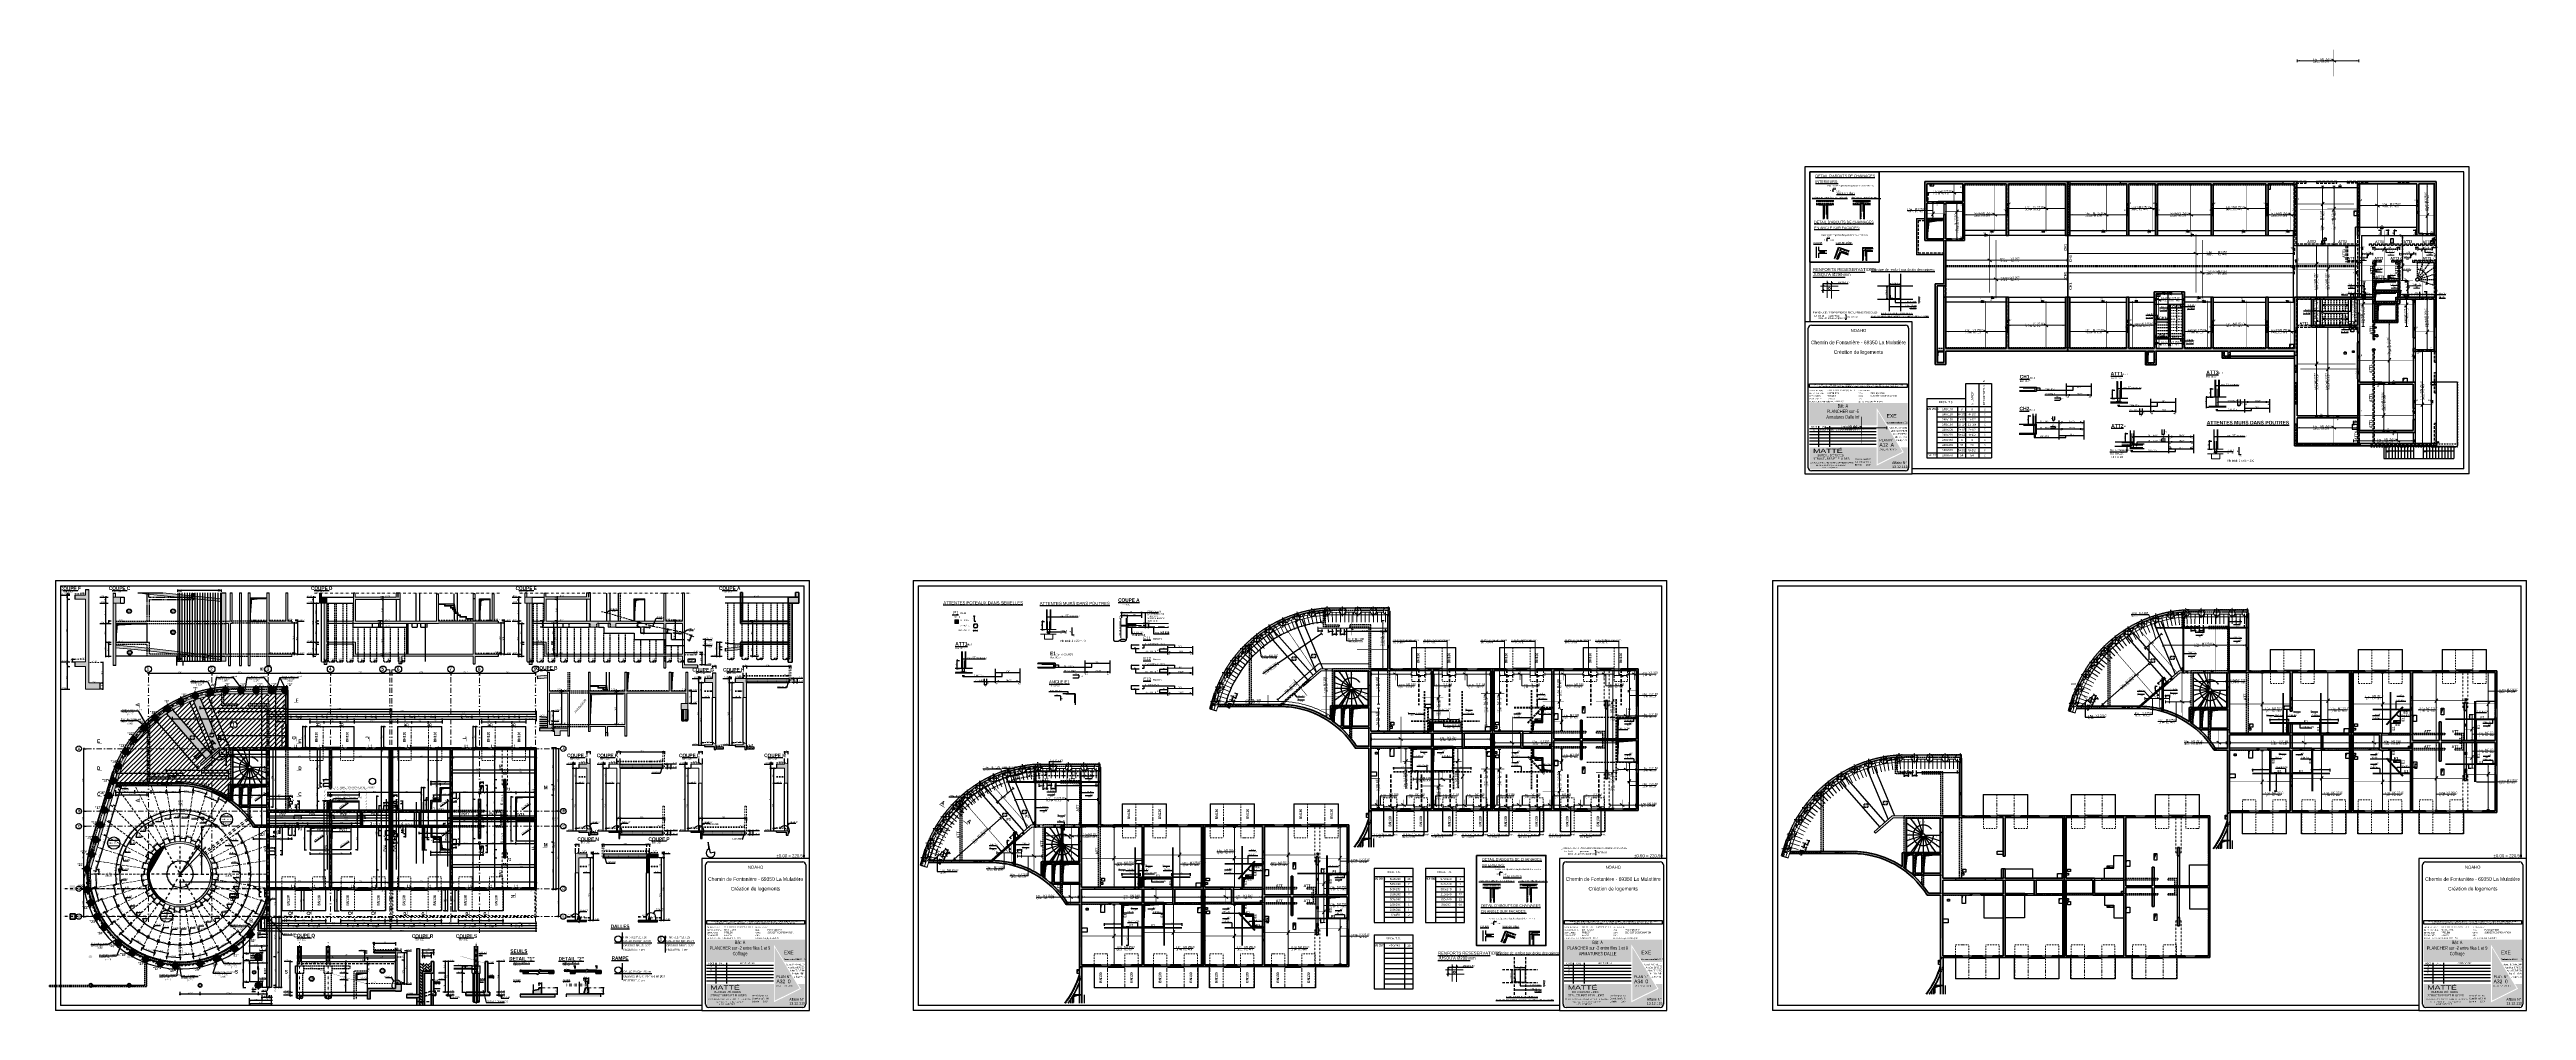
# Model space of a CAD drawing. Header units: millimetres. Extents: x 2049 to 26244, y -43633 to -34245.
import ezdxf
from ezdxf import colors
from ezdxf.entities.mleader import LeaderData, LeaderLine
from ezdxf.enums import TextEntityAlignment as Align
from ezdxf.math import Vec2, Vec3

# ---------------------------------------------------------------- set-up
doc = ezdxf.new("R2010")
doc.units = ezdxf.units.MM
for name, pattern in [('CACHE', [9.525, 6.35, -3.175]), ('CACHE2', [0.1875, 0.125, -0.0625]), ('CACHEX2', [19.05, 12.7, -6.35]), ('TIRETPT2', [12.7, 6.35, -3.175, 0, -3.175]), ('TIRETPTX2', [50.8, 25.4, -12.7, 0, -12.7]), ('VW-02', [0.69435, 0.48607, -0.20828])]:
    doc.linetypes.add(name, pattern=pattern)
for name, color, linetype in [('01-Cad  2', 1, 'Continuous'), ('01-cartouche', 7, 'Continuous'), ('01-cartouche-cage A', 7, 'Continuous'), ('01_arm', 50, 'Continuous'), ('01_ARM_INF', 2, 'Continuous'), ('01_ARMA_INF', 50, 'Continuous'), ('01_cote_gen', 4, 'Continuous'), ('01_isolant ext', 2, 'TIRETPTX2'), ('01_linteaux', 2, 'Continuous'), ('01_murs_sup', 2, 'CACHEX2'), ('01_poch_BN', 9, 'Continuous'), ('01_poch_murs', 253, 'Continuous'), ('01_poch_poteaux', 250, 'Continuous'), ('01_resv', 32, 'Continuous'), ('01_texte', 230, 'Continuous'), ('_CAD_2_', 2, 'Continuous'), ('AA_COTES', 2, 'Continuous')]:
    doc.layers.add(name, color=color, linetype=linetype)
for name, color, linetype, lineweight in [('01_coupés', 2, 'Continuous', 50), ('01_hachures', 10, 'Continuous', 5), ('01_murs_coup', 5, 'Continuous', 60), ('01_PIEUX', 5, 'Continuous', 60), ('01_poutres', 2, 'Continuous', 18), ('01_résv', 32, 'Continuous', 9), ('01_sem', 42, 'Continuous', 15), ('01_tram_axes', 2, 'TIRETPTX2', 9), ('_GAZELEC-RESERVATION', 1, 'Continuous', 18), ('B Général', 7, 'Continuous', 5)]:
    doc.layers.add(name, color=color, linetype=linetype, lineweight=lineweight)
doc.styles.add('ARIAL NA', font='ARIALN.TTF')
doc.styles.add('cartouche', font='ARIALN.TTF', dxfattribs={"width": 0.01})
doc.styles.add('Eurostile', font='')
doc.styles.add('impact', font='impact.ttf')
doc.styles.add('MATTE_TXT', font='arial.ttf')
doc.styles.add('michel-cote', font='ARIALN.TTF')
doc.styles.add('NARROW', font='ARIALN.TTF')
doc.styles.add('PATIO', font='ARIALN.TTF')
doc.styles.get("Standard").update_dxf_attribs({"font": 'arial.ttf'})
doc.styles.add('STYLE2', font='ARIALN.TTF')
doc.styles.add('stylemattecart', font='ARIALN.TTF')
doc.styles.add('Titre', font='ariblk.ttf')
doc.styles.get('Eurostile').set_extended_font_data('Eurostile')
doc.dimstyles.new('cot50-oblique', dxfattribs={"dimtxt": 12.5, "dimasz": 1, "dimexe": 7.5, "dimexo": 5, "dimgap": 3.5, "dimtad": 1, "dimdec": 1, "dimrnd": 0.5, "dimtxsty": 'MATTE_TXT', "dimblk": 'cote-bar-oblique', "dimcen": 2.5, "dimse1": 1, "dimse2": 1, "dimclrd": 6, "dimclre": 9, "dimclrt": 256, "dimazin": 0, "dimtfac": 1, "dimtdec": 1, "dimtix": 1, "dimtmove": 2, "dimatfit": 3, "dimldrblk": 'NONE', "dimfxl": 1, "dimarcsym": 0})
doc.dimstyles.new('JB10', dxfattribs={"dimscale": 0.1, "dimtxt": 150, "dimasz": 15, "dimexe": 0.1, "dimexo": 0.1, "dimgap": 0.09, "dimtad": 1, "dimdec": 1, "dimlfac": 0.2, "dimdsep": 46, "dimtxsty": 'STYLE2', "dimblk1": 'BOND_G', "dimblk2": 'BOND_D', "dimsah": 1, "dimcen": 1.5, "dimdle": 0.01, "dimse1": 1, "dimse2": 1, "dimclrd": 4, "dimclre": 2, "dimclrt": 6, "dimazin": 2, "dimtfac": 2.333333, "dimtdec": 1, "dimtix": 1, "dimtmove": 2, "dimatfit": 3, "dimldrblk": 'BOND_G', "dimfxl": 1, "dimtolj": 1, "dimtzin": 0, "dimarcsym": 0})
doc.dimstyles.new('JB25', dxfattribs={"dimscale": 0.1, "dimtxt": 150, "dimasz": 15, "dimexe": 0.1, "dimexo": 0.1, "dimgap": 0.09, "dimtad": 1, "dimdec": 1, "dimlfac": 0.5, "dimdsep": 46, "dimtxsty": 'STYLE2', "dimblk1": 'BOND_G', "dimblk2": 'BOND_D', "dimsah": 1, "dimcen": 1.5, "dimdle": 0.01, "dimse1": 1, "dimse2": 1, "dimclrd": 4, "dimclre": 2, "dimclrt": 6, "dimazin": 2, "dimtfac": 2.333333, "dimtdec": 1, "dimtix": 1, "dimtmove": 2, "dimatfit": 3, "dimldrblk": 'BOND_G', "dimfxl": 1, "dimtolj": 1, "dimtzin": 0, "dimarcsym": 0})
doc.dimstyles.new('JB50', dxfattribs={"dimscale": 0.1, "dimtxt": 150, "dimasz": 15, "dimexe": 0.1, "dimexo": 0.1, "dimgap": 0.09, "dimtad": 1, "dimdec": 1, "dimdsep": 46, "dimtxsty": 'STYLE2', "dimblk1": 'BOND_G', "dimblk2": 'BOND_D', "dimsah": 1, "dimcen": 1.5, "dimdle": 0.01, "dimse1": 1, "dimse2": 1, "dimclrd": 4, "dimclre": 2, "dimclrt": 6, "dimazin": 2, "dimtfac": 2.333333, "dimtdec": 1, "dimtix": 1, "dimtmove": 2, "dimatfit": 3, "dimldrblk": 'BOND_G', "dimfxl": 1, "dimtolj": 1, "dimtzin": 0, "dimarcsym": 0})
doc.dimstyles.new('JB50res', dxfattribs={"dimscale": 0.1, "dimtxt": 120, "dimasz": 12, "dimexe": 0.1, "dimexo": 0.1, "dimgap": 0.09, "dimtad": 1, "dimdec": 1, "dimdsep": 46, "dimtxsty": 'STYLE2', "dimblk1": 'BOND_G', "dimblk2": 'BOND_D', "dimsah": 1, "dimcen": 1.5, "dimdle": 0.01, "dimse1": 1, "dimse2": 1, "dimclrd": 4, "dimclre": 2, "dimclrt": 6, "dimazin": 2, "dimtfac": 2.333333, "dimtdec": 1, "dimtix": 1, "dimtmove": 2, "dimatfit": 3, "dimldrblk": 'BOND_G', "dimfxl": 1, "dimtolj": 1, "dimtzin": 0, "dimarcsym": 0})
pattern_1 = [(135, (-9275.435, 6358.231), (-11.2253202, 9e-16), [7.9375, -7.9375])]
pattern_2 = [(135, (9875.571, 7111.822), (-11.2253202, 9e-16), [7.9375, -7.9375])]
pattern_3 = [(135, (7073.18, 5693.8384), (-11.2253202, 9e-16), [7.9375, -7.9375])]
pattern_4 = [(135, (9840.627, -22999.328), (-11.2253202, 9e-16), [7.9375, -7.9375])]
pattern_5 = [(135, (3834.977, -35291.209), (-11.22532, 9e-16), [7.9375, -7.9375])]
pattern_6 = [(135, (-1339.371, 5604.787), (-11.2253202, 9e-16), [7.9375, -7.9375])]
pattern_7 = [(135, (1486.9405, 7129.7074), (-11.2253202, 9e-16), [7.9375, -7.9375])]

# ---------------------------------------------------------------- blocks, each defined once
blk = doc.blocks.new('BOND_G')
at = {"layer": 'AA_COTES', "color": 0}
for p, q in [((5, 0), (-5, 0)), ((2, 2), (-2, -2)), ((0, -5), (0, 15))]:
    blk.add_line(p, q, dxfattribs=at)
blk = doc.blocks.new('BOND_D')
at = {"layer": 'AA_COTES', "color": 0}
for p, q in [((5, 0), (-5, 0)), ((-2, -2), (2, 2)), ((0, 5), (0, -15))]:
    blk.add_line(p, q, dxfattribs=at)
blk = doc.blocks.new('*D5160')
at = {"layer": '01_cote_gen', "color": 4, "lineweight": -2, "ltscale": 0.1, "transparency": 16777216}
blk.add_line((4174, -41156), (4192, -41156), dxfattribs=at)
at = {"layer": 'Defpoints', "color": 0, "ltscale": 0.1, "transparency": 16777216}
for p in [(4173, -41160), (4193, -41156), (4193, -41160)]:
    blk.add_point(p, dxfattribs=at)
at = {"layer": '01_cote_gen', "color": 4, "lineweight": -2, "ltscale": 0.1, "transparency": 16777216, "xscale": 1.2, "yscale": 1.2, "zscale": 1.2, "rotation": 180}
blk.add_blockref('BOND_G', (4173, -41156), dxfattribs=at)
at = {"layer": '01_cote_gen', "color": 4, "lineweight": -2, "ltscale": 0.1, "transparency": 16777216, "xscale": 1.2, "yscale": 1.2, "zscale": 1.2}
blk.add_blockref('BOND_D', (4193, -41156), dxfattribs=at)
at = {"layer": '01_cote_gen', "color": 6, "ltscale": 0.1, "transparency": 16777216, "insert": (4205, -41167), "char_height": 12, "attachment_point": 5, "style": 'STYLE2'}
blk.add_mtext('\\A1;20', dxfattribs=at)
blk = doc.blocks.new('*D5161')
at = {"layer": '01_cote_gen', "color": 4, "lineweight": -2, "ltscale": 0.1, "transparency": 16777216}
blk.add_line((4194, -41156), (4784, -41156), dxfattribs=at)
at = {"layer": 'Defpoints', "color": 0, "ltscale": 0.1, "transparency": 16777216}
for p in [(4193, -41160), (4785, -41156), (4785, -41240)]:
    blk.add_point(p, dxfattribs=at)
at = {"layer": '01_cote_gen', "color": 4, "lineweight": -2, "ltscale": 0.1, "transparency": 16777216, "xscale": 1.2, "yscale": 1.2, "zscale": 1.2, "rotation": 180}
blk.add_blockref('BOND_G', (4193, -41156), dxfattribs=at)
at = {"layer": '01_cote_gen', "color": 4, "lineweight": -2, "ltscale": 0.1, "transparency": 16777216, "xscale": 1.2, "yscale": 1.2, "zscale": 1.2}
blk.add_blockref('BOND_D', (4785, -41156), dxfattribs=at)
at = {"layer": '01_cote_gen', "color": 6, "ltscale": 0.1, "transparency": 16777216, "insert": (4489, -41150), "char_height": 12, "attachment_point": 5, "style": 'STYLE2'}
blk.add_mtext('\\A1;592', dxfattribs=at)
blk = doc.blocks.new('*D5162')
at = {"layer": '01_cote_gen', "color": 4, "lineweight": -2, "ltscale": 0.1, "transparency": 16777216}
blk.add_line((4786, -41156), (4802, -41156), dxfattribs=at)
at = {"layer": 'Defpoints', "color": 0, "ltscale": 0.1, "transparency": 16777216}
for p in [(4785, -41240), (4803, -41156), (4803, -41205)]:
    blk.add_point(p, dxfattribs=at)
at = {"layer": '01_cote_gen', "color": 4, "lineweight": -2, "ltscale": 0.1, "transparency": 16777216, "xscale": 1.2, "yscale": 1.2, "zscale": 1.2, "rotation": 180}
blk.add_blockref('BOND_G', (4785, -41156), dxfattribs=at)
at = {"layer": '01_cote_gen', "color": 4, "lineweight": -2, "ltscale": 0.1, "transparency": 16777216, "xscale": 1.2, "yscale": 1.2, "zscale": 1.2}
blk.add_blockref('BOND_D', (4803, -41156), dxfattribs=at)
at = {"layer": '01_cote_gen', "color": 6, "ltscale": 0.1, "transparency": 16777216, "insert": (4815, -41168), "char_height": 12, "attachment_point": 5, "style": 'STYLE2'}
blk.add_mtext('\\A1;18', dxfattribs=at)
blk = doc.blocks.new('*D5163')
at = {"layer": '01_cote_gen', "color": 4, "lineweight": -2, "ltscale": 0.1, "transparency": 16777216}
blk.add_line((4804, -41156), (5364, -41156), dxfattribs=at)
at = {"layer": 'Defpoints', "color": 0, "ltscale": 0.1, "transparency": 16777216}
for p in [(4803, -41205), (5365, -41156), (5365, -41218)]:
    blk.add_point(p, dxfattribs=at)
at = {"layer": '01_cote_gen', "color": 4, "lineweight": -2, "ltscale": 0.1, "transparency": 16777216, "xscale": 1.2, "yscale": 1.2, "zscale": 1.2, "rotation": 180}
blk.add_blockref('BOND_G', (4803, -41156), dxfattribs=at)
at = {"layer": '01_cote_gen', "color": 4, "lineweight": -2, "ltscale": 0.1, "transparency": 16777216, "xscale": 1.2, "yscale": 1.2, "zscale": 1.2}
blk.add_blockref('BOND_D', (5365, -41156), dxfattribs=at)
at = {"layer": '01_cote_gen', "color": 6, "ltscale": 0.1, "transparency": 16777216, "insert": (5084, -41150), "char_height": 12, "attachment_point": 5, "style": 'STYLE2'}
blk.add_mtext('\\A1;562', dxfattribs=at)
blk = doc.blocks.new('*D5164')
at = {"layer": '01_cote_gen', "color": 4, "lineweight": -2, "ltscale": 0.1, "transparency": 16777216}
blk.add_line((5366, -41156), (5380, -41156), dxfattribs=at)
at = {"layer": 'Defpoints', "color": 0, "ltscale": 0.1, "transparency": 16777216}
for p in [(5365, -41199), (5381, -41156), (5381, -41199)]:
    blk.add_point(p, dxfattribs=at)
at = {"layer": '01_cote_gen', "color": 4, "lineweight": -2, "ltscale": 0.1, "transparency": 16777216, "xscale": 1.2, "yscale": 1.2, "zscale": 1.2, "rotation": 180}
blk.add_blockref('BOND_G', (5365, -41156), dxfattribs=at)
at = {"layer": '01_cote_gen', "color": 4, "lineweight": -2, "ltscale": 0.1, "transparency": 16777216, "xscale": 1.2, "yscale": 1.2, "zscale": 1.2}
blk.add_blockref('BOND_D', (5381, -41156), dxfattribs=at)
at = {"layer": '01_cote_gen', "color": 6, "ltscale": 0.1, "transparency": 16777216, "insert": (5354, -41166), "char_height": 12, "attachment_point": 5, "style": 'STYLE2'}
blk.add_mtext('\\A1;16', dxfattribs=at)
blk = doc.blocks.new('*D5165')
at = {"layer": '01_cote_gen', "color": 4, "lineweight": -2, "ltscale": 0.1, "transparency": 16777216}
blk.add_line((5384, -41156), (5398, -41156), dxfattribs=at)
at = {"layer": 'Defpoints', "color": 0, "ltscale": 0.1, "transparency": 16777216}
for p in [(5383, -41184), (5399, -41156), (5399, -41184)]:
    blk.add_point(p, dxfattribs=at)
at = {"layer": '01_cote_gen', "color": 4, "lineweight": -2, "ltscale": 0.1, "transparency": 16777216, "xscale": 1.2, "yscale": 1.2, "zscale": 1.2, "rotation": 180}
blk.add_blockref('BOND_G', (5383, -41156), dxfattribs=at)
at = {"layer": '01_cote_gen', "color": 4, "lineweight": -2, "ltscale": 0.1, "transparency": 16777216, "xscale": 1.2, "yscale": 1.2, "zscale": 1.2}
blk.add_blockref('BOND_D', (5399, -41156), dxfattribs=at)
at = {"layer": '01_cote_gen', "color": 6, "ltscale": 0.1, "transparency": 16777216, "insert": (5409, -41166), "char_height": 12, "attachment_point": 5, "style": 'STYLE2'}
blk.add_mtext('\\A1;16', dxfattribs=at)
blk = doc.blocks.new('*D5166')
at = {"layer": '01_cote_gen', "color": 4, "lineweight": -2, "ltscale": 0.1, "transparency": 16777216}
blk.add_line((5400, -41156), (5960, -41156), dxfattribs=at)
at = {"layer": 'Defpoints', "color": 0, "ltscale": 0.1, "transparency": 16777216}
for p in [(5399, -41174), (5961, -41156), (5961, -41174)]:
    blk.add_point(p, dxfattribs=at)
at = {"layer": '01_cote_gen', "color": 4, "lineweight": -2, "ltscale": 0.1, "transparency": 16777216, "xscale": 1.2, "yscale": 1.2, "zscale": 1.2, "rotation": 180}
blk.add_blockref('BOND_G', (5399, -41156), dxfattribs=at)
at = {"layer": '01_cote_gen', "color": 4, "lineweight": -2, "ltscale": 0.1, "transparency": 16777216, "xscale": 1.2, "yscale": 1.2, "zscale": 1.2}
blk.add_blockref('BOND_D', (5961, -41156), dxfattribs=at)
at = {"layer": '01_cote_gen', "color": 6, "ltscale": 0.1, "transparency": 16777216, "insert": (5680, -41150), "char_height": 12, "attachment_point": 5, "style": 'STYLE2'}
blk.add_mtext('\\A1;562', dxfattribs=at)
blk = doc.blocks.new('*D5167')
at = {"layer": '01_cote_gen', "color": 4, "lineweight": -2, "ltscale": 0.1, "transparency": 16777216}
blk.add_line((5962, -41156), (5980, -41156), dxfattribs=at)
at = {"layer": 'Defpoints', "color": 0, "ltscale": 0.1, "transparency": 16777216}
for p in [(5961, -41211), (5981, -41156), (5981, -41211)]:
    blk.add_point(p, dxfattribs=at)
at = {"layer": '01_cote_gen', "color": 4, "lineweight": -2, "ltscale": 0.1, "transparency": 16777216, "xscale": 1.2, "yscale": 1.2, "zscale": 1.2, "rotation": 180}
blk.add_blockref('BOND_G', (5961, -41156), dxfattribs=at)
at = {"layer": '01_cote_gen', "color": 4, "lineweight": -2, "ltscale": 0.1, "transparency": 16777216, "xscale": 1.2, "yscale": 1.2, "zscale": 1.2}
blk.add_blockref('BOND_D', (5981, -41156), dxfattribs=at)
at = {"layer": '01_cote_gen', "color": 6, "ltscale": 0.1, "transparency": 16777216, "insert": (5993, -41169), "char_height": 12, "attachment_point": 5, "style": 'STYLE2'}
blk.add_mtext('\\A1;20', dxfattribs=at)
blk = doc.blocks.new('*D5168')
at = {"layer": '01_cote_gen', "color": 4, "lineweight": -2, "ltscale": 0.1, "transparency": 16777216}
blk.add_line((5982, -41156), (6787, -41156), dxfattribs=at)
at = {"layer": 'Defpoints', "color": 0, "ltscale": 0.1, "transparency": 16777216}
for p in [(5981, -41191), (6788, -41156), (6788, -41191)]:
    blk.add_point(p, dxfattribs=at)
at = {"layer": '01_cote_gen', "color": 4, "lineweight": -2, "ltscale": 0.1, "transparency": 16777216, "xscale": 1.2, "yscale": 1.2, "zscale": 1.2, "rotation": 180}
blk.add_blockref('BOND_G', (5981, -41156), dxfattribs=at)
at = {"layer": '01_cote_gen', "color": 4, "lineweight": -2, "ltscale": 0.1, "transparency": 16777216, "xscale": 1.2, "yscale": 1.2, "zscale": 1.2}
blk.add_blockref('BOND_D', (6788, -41156), dxfattribs=at)
at = {"layer": '01_cote_gen', "color": 6, "ltscale": 0.1, "transparency": 16777216, "insert": (6385, -41150), "char_height": 12, "attachment_point": 5, "style": 'STYLE2'}
blk.add_mtext('\\A1;807', dxfattribs=at)
blk = doc.blocks.new('*D5169')
at = {"layer": '01_cote_gen', "color": 4, "lineweight": -2, "ltscale": 0.1, "transparency": 16777216}
blk.add_line((4174, -40737), (5380, -40737), dxfattribs=at)
at = {"layer": 'Defpoints', "color": 0, "ltscale": 0.1, "transparency": 16777216}
for p in [(4173, -40802), (5381, -40737), (5381, -40802)]:
    blk.add_point(p, dxfattribs=at)
at = {"layer": '01_cote_gen', "color": 4, "lineweight": -2, "ltscale": 0.1, "transparency": 16777216, "xscale": 1.2, "yscale": 1.2, "zscale": 1.2, "rotation": 180}
blk.add_blockref('BOND_G', (4173, -40737), dxfattribs=at)
at = {"layer": '01_cote_gen', "color": 4, "lineweight": -2, "ltscale": 0.1, "transparency": 16777216, "xscale": 1.2, "yscale": 1.2, "zscale": 1.2}
blk.add_blockref('BOND_D', (5381, -40737), dxfattribs=at)
at = {"layer": '01_cote_gen', "color": 6, "ltscale": 0.1, "transparency": 16777216, "insert": (4777, -40731), "char_height": 12, "attachment_point": 5, "style": 'STYLE2'}
blk.add_mtext('\\A1;1208', dxfattribs=at)
blk = doc.blocks.new('*D5170')
at = {"layer": '01_cote_gen', "color": 4, "lineweight": -2, "ltscale": 0.1, "transparency": 16777216}
for p, q in [((5380, -40737), (5379, -40737)), ((5383, -40737), (5381, -40737)), ((5384, -40737), (5385, -40737))]:
    blk.add_line(p, q, dxfattribs=at)
at = {"layer": 'Defpoints', "color": 0, "ltscale": 0.1, "transparency": 16777216}
for p in [(5381, -40737), (5381, -40802), (5383, -40802)]:
    blk.add_point(p, dxfattribs=at)
at = {"layer": '01_cote_gen', "color": 4, "lineweight": -2, "ltscale": 0.1, "transparency": 16777216, "xscale": 1.2, "yscale": 1.2, "zscale": 1.2}
blk.add_blockref('BOND_D', (5381, -40737), dxfattribs=at)
at = {"layer": '01_cote_gen', "color": 4, "lineweight": -2, "ltscale": 0.1, "transparency": 16777216, "xscale": 1.2, "yscale": 1.2, "zscale": 1.2, "rotation": 180}
blk.add_blockref('BOND_G', (5383, -40737), dxfattribs=at)
at = {"layer": '01_cote_gen', "color": 6, "ltscale": 0.1, "transparency": 16777216, "insert": (5382, -40731), "char_height": 12, "attachment_point": 5, "style": 'STYLE2'}
blk.add_mtext('\\A1;2', dxfattribs=at)
blk = doc.blocks.new('*D5171')
at = {"layer": '01_cote_gen', "color": 4, "lineweight": -2, "ltscale": 0.1, "transparency": 16777216}
blk.add_line((5384, -40737), (6803, -40737), dxfattribs=at)
at = {"layer": 'Defpoints', "color": 0, "ltscale": 0.1, "transparency": 16777216}
for p in [(5383, -40748), (6804, -40737), (6804, -40802)]:
    blk.add_point(p, dxfattribs=at)
at = {"layer": '01_cote_gen', "color": 4, "lineweight": -2, "ltscale": 0.1, "transparency": 16777216, "xscale": 1.2, "yscale": 1.2, "zscale": 1.2, "rotation": 180}
blk.add_blockref('BOND_G', (5383, -40737), dxfattribs=at)
at = {"layer": '01_cote_gen', "color": 4, "lineweight": -2, "ltscale": 0.1, "transparency": 16777216, "xscale": 1.2, "yscale": 1.2, "zscale": 1.2}
blk.add_blockref('BOND_D', (6804, -40737), dxfattribs=at)
at = {"layer": '01_cote_gen', "color": 6, "ltscale": 0.1, "transparency": 16777216, "insert": (6094, -40731), "char_height": 12, "attachment_point": 5, "style": 'STYLE2'}
blk.add_mtext('\\A1;1421', dxfattribs=at)
blk = doc.blocks.new('*D5172')
at = {"layer": '01_cote_gen', "color": 4, "lineweight": -2, "ltscale": 0.1, "transparency": 16777216}
blk.add_line((4174, -40713), (6803, -40713), dxfattribs=at)
at = {"layer": 'Defpoints', "color": 0, "ltscale": 0.1, "transparency": 16777216}
for p in [(4173, -40731), (6804, -40713), (6804, -40731)]:
    blk.add_point(p, dxfattribs=at)
at = {"layer": '01_cote_gen', "color": 4, "lineweight": -2, "ltscale": 0.1, "transparency": 16777216, "xscale": 1.2, "yscale": 1.2, "zscale": 1.2, "rotation": 180}
blk.add_blockref('BOND_G', (4173, -40713), dxfattribs=at)
at = {"layer": '01_cote_gen', "color": 4, "lineweight": -2, "ltscale": 0.1, "transparency": 16777216, "xscale": 1.2, "yscale": 1.2, "zscale": 1.2}
blk.add_blockref('BOND_D', (6804, -40713), dxfattribs=at)
at = {"layer": '01_cote_gen', "color": 6, "ltscale": 0.1, "transparency": 16777216, "insert": (5489, -40706), "char_height": 12, "attachment_point": 5, "style": 'STYLE2'}
blk.add_mtext('\\A1;2631', dxfattribs=at)
blk = doc.blocks.new('*D5173')
at = {"layer": '01_cote_gen', "color": 4, "lineweight": -2, "ltscale": 0.1, "transparency": 16777216}
blk.add_line((4174, -40761), (4404, -40761), dxfattribs=at)
at = {"layer": 'Defpoints', "color": 0, "ltscale": 0.1, "transparency": 16777216}
for p in [(4173, -40802), (4405, -40761), (4405, -40802)]:
    blk.add_point(p, dxfattribs=at)
at = {"layer": '01_cote_gen', "color": 4, "lineweight": -2, "ltscale": 0.1, "transparency": 16777216, "xscale": 1.2, "yscale": 1.2, "zscale": 1.2, "rotation": 180}
blk.add_blockref('BOND_G', (4173, -40761), dxfattribs=at)
at = {"layer": '01_cote_gen', "color": 4, "lineweight": -2, "ltscale": 0.1, "transparency": 16777216, "xscale": 1.2, "yscale": 1.2, "zscale": 1.2}
blk.add_blockref('BOND_D', (4405, -40761), dxfattribs=at)
at = {"layer": '01_cote_gen', "color": 6, "ltscale": 0.1, "transparency": 16777216, "insert": (4289, -40755), "char_height": 12, "attachment_point": 5, "style": 'STYLE2'}
blk.add_mtext('\\A1;232', dxfattribs=at)
blk = doc.blocks.new('*D5174')
at = {"layer": '01_cote_gen', "color": 4, "lineweight": -2, "ltscale": 0.1, "transparency": 16777216}
blk.add_line((4406, -40761), (4504, -40761), dxfattribs=at)
at = {"layer": 'Defpoints', "color": 0, "ltscale": 0.1, "transparency": 16777216}
for p in [(4405, -40802), (4505, -40761), (4505, -40802)]:
    blk.add_point(p, dxfattribs=at)
at = {"layer": '01_cote_gen', "color": 4, "lineweight": -2, "ltscale": 0.1, "transparency": 16777216, "xscale": 1.2, "yscale": 1.2, "zscale": 1.2, "rotation": 180}
blk.add_blockref('BOND_G', (4405, -40761), dxfattribs=at)
at = {"layer": '01_cote_gen', "color": 4, "lineweight": -2, "ltscale": 0.1, "transparency": 16777216, "xscale": 1.2, "yscale": 1.2, "zscale": 1.2}
blk.add_blockref('BOND_D', (4505, -40761), dxfattribs=at)
at = {"layer": '01_cote_gen', "color": 6, "ltscale": 0.1, "transparency": 16777216, "insert": (4455, -40755), "char_height": 12, "attachment_point": 5, "style": 'STYLE2'}
blk.add_mtext('\\A1;100', dxfattribs=at)
blk = doc.blocks.new('*D5175')
at = {"layer": '01_cote_gen', "color": 4, "lineweight": -2, "ltscale": 0.1, "transparency": 16777216}
blk.add_line((4506, -40761), (4655, -40761), dxfattribs=at)
at = {"layer": 'Defpoints', "color": 0, "ltscale": 0.1, "transparency": 16777216}
for p in [(4505, -40802), (4656, -40761), (4656, -40802)]:
    blk.add_point(p, dxfattribs=at)
at = {"layer": '01_cote_gen', "color": 4, "lineweight": -2, "ltscale": 0.1, "transparency": 16777216, "xscale": 1.2, "yscale": 1.2, "zscale": 1.2, "rotation": 180}
blk.add_blockref('BOND_G', (4505, -40761), dxfattribs=at)
at = {"layer": '01_cote_gen', "color": 4, "lineweight": -2, "ltscale": 0.1, "transparency": 16777216, "xscale": 1.2, "yscale": 1.2, "zscale": 1.2}
blk.add_blockref('BOND_D', (4656, -40761), dxfattribs=at)
at = {"layer": '01_cote_gen', "color": 6, "ltscale": 0.1, "transparency": 16777216, "insert": (4581, -40755), "char_height": 12, "attachment_point": 5, "style": 'STYLE2'}
blk.add_mtext('\\A1;151', dxfattribs=at)
blk = doc.blocks.new('*D5176')
at = {"layer": '01_cote_gen', "color": 4, "lineweight": -2, "ltscale": 0.1, "transparency": 16777216}
blk.add_line((4657, -40761), (4755, -40761), dxfattribs=at)
at = {"layer": 'Defpoints', "color": 0, "ltscale": 0.1, "transparency": 16777216}
for p in [(4656, -40802), (4756, -40761), (4756, -40802)]:
    blk.add_point(p, dxfattribs=at)
at = {"layer": '01_cote_gen', "color": 4, "lineweight": -2, "ltscale": 0.1, "transparency": 16777216, "xscale": 1.2, "yscale": 1.2, "zscale": 1.2, "rotation": 180}
blk.add_blockref('BOND_G', (4656, -40761), dxfattribs=at)
at = {"layer": '01_cote_gen', "color": 4, "lineweight": -2, "ltscale": 0.1, "transparency": 16777216, "xscale": 1.2, "yscale": 1.2, "zscale": 1.2}
blk.add_blockref('BOND_D', (4756, -40761), dxfattribs=at)
at = {"layer": '01_cote_gen', "color": 6, "ltscale": 0.1, "transparency": 16777216, "insert": (4706, -40755), "char_height": 12, "attachment_point": 5, "style": 'STYLE2'}
blk.add_mtext('\\A1;100', dxfattribs=at)
blk = doc.blocks.new('*D5177')
at = {"layer": '01_cote_gen', "color": 4, "lineweight": -2, "ltscale": 0.1, "transparency": 16777216}
blk.add_line((4757, -40761), (4855, -40761), dxfattribs=at)
at = {"layer": 'Defpoints', "color": 0, "ltscale": 0.1, "transparency": 16777216}
for p in [(4756, -40802), (4856, -40761), (4856, -40802)]:
    blk.add_point(p, dxfattribs=at)
at = {"layer": '01_cote_gen', "color": 4, "lineweight": -2, "ltscale": 0.1, "transparency": 16777216, "xscale": 1.2, "yscale": 1.2, "zscale": 1.2, "rotation": 180}
blk.add_blockref('BOND_G', (4756, -40761), dxfattribs=at)
at = {"layer": '01_cote_gen', "color": 4, "lineweight": -2, "ltscale": 0.1, "transparency": 16777216, "xscale": 1.2, "yscale": 1.2, "zscale": 1.2}
blk.add_blockref('BOND_D', (4856, -40761), dxfattribs=at)
at = {"layer": '01_cote_gen', "color": 6, "ltscale": 0.1, "transparency": 16777216, "insert": (4806, -40755), "char_height": 12, "attachment_point": 5, "style": 'STYLE2'}
blk.add_mtext('\\A1;100', dxfattribs=at)
blk = doc.blocks.new('*D5178')
at = {"layer": '01_cote_gen', "color": 4, "lineweight": -2, "ltscale": 0.1, "transparency": 16777216}
blk.add_line((4857, -40761), (4955, -40761), dxfattribs=at)
at = {"layer": 'Defpoints', "color": 0, "ltscale": 0.1, "transparency": 16777216}
for p in [(4856, -40802), (4956, -40761), (4956, -40802)]:
    blk.add_point(p, dxfattribs=at)
at = {"layer": '01_cote_gen', "color": 4, "lineweight": -2, "ltscale": 0.1, "transparency": 16777216, "xscale": 1.2, "yscale": 1.2, "zscale": 1.2, "rotation": 180}
blk.add_blockref('BOND_G', (4856, -40761), dxfattribs=at)
at = {"layer": '01_cote_gen', "color": 4, "lineweight": -2, "ltscale": 0.1, "transparency": 16777216, "xscale": 1.2, "yscale": 1.2, "zscale": 1.2}
blk.add_blockref('BOND_D', (4956, -40761), dxfattribs=at)
at = {"layer": '01_cote_gen', "color": 6, "ltscale": 0.1, "transparency": 16777216, "insert": (4906, -40755), "char_height": 12, "attachment_point": 5, "style": 'STYLE2'}
blk.add_mtext('\\A1;100', dxfattribs=at)
blk = doc.blocks.new('*D5179')
at = {"layer": '01_cote_gen', "color": 4, "lineweight": -2, "ltscale": 0.1, "transparency": 16777216}
blk.add_line((4957, -40761), (5134, -40761), dxfattribs=at)
at = {"layer": 'Defpoints', "color": 0, "ltscale": 0.1, "transparency": 16777216}
for p in [(4956, -40802), (5135, -40761), (5135, -40802)]:
    blk.add_point(p, dxfattribs=at)
at = {"layer": '01_cote_gen', "color": 4, "lineweight": -2, "ltscale": 0.1, "transparency": 16777216, "xscale": 1.2, "yscale": 1.2, "zscale": 1.2, "rotation": 180}
blk.add_blockref('BOND_G', (4956, -40761), dxfattribs=at)
at = {"layer": '01_cote_gen', "color": 4, "lineweight": -2, "ltscale": 0.1, "transparency": 16777216, "xscale": 1.2, "yscale": 1.2, "zscale": 1.2}
blk.add_blockref('BOND_D', (5135, -40761), dxfattribs=at)
at = {"layer": '01_cote_gen', "color": 6, "ltscale": 0.1, "transparency": 16777216, "insert": (5046, -40755), "char_height": 12, "attachment_point": 5, "style": 'STYLE2'}
blk.add_mtext('\\A1;179', dxfattribs=at)
blk = doc.blocks.new('*D5180')
at = {"layer": '01_cote_gen', "color": 4, "lineweight": -2, "ltscale": 0.1, "transparency": 16777216}
blk.add_line((5136, -40761), (5234, -40761), dxfattribs=at)
at = {"layer": 'Defpoints', "color": 0, "ltscale": 0.1, "transparency": 16777216}
for p in [(5135, -40802), (5235, -40761), (5235, -40802)]:
    blk.add_point(p, dxfattribs=at)
at = {"layer": '01_cote_gen', "color": 4, "lineweight": -2, "ltscale": 0.1, "transparency": 16777216, "xscale": 1.2, "yscale": 1.2, "zscale": 1.2, "rotation": 180}
blk.add_blockref('BOND_G', (5135, -40761), dxfattribs=at)
at = {"layer": '01_cote_gen', "color": 4, "lineweight": -2, "ltscale": 0.1, "transparency": 16777216, "xscale": 1.2, "yscale": 1.2, "zscale": 1.2}
blk.add_blockref('BOND_D', (5235, -40761), dxfattribs=at)
at = {"layer": '01_cote_gen', "color": 6, "ltscale": 0.1, "transparency": 16777216, "insert": (5185, -40755), "char_height": 12, "attachment_point": 5, "style": 'STYLE2'}
blk.add_mtext('\\A1;100', dxfattribs=at)
blk = doc.blocks.new('*D5181')
at = {"layer": '01_cote_gen', "color": 4, "lineweight": -2, "ltscale": 0.1, "transparency": 16777216}
blk.add_line((5236, -40761), (5380, -40761), dxfattribs=at)
at = {"layer": 'Defpoints', "color": 0, "ltscale": 0.1, "transparency": 16777216}
for p in [(5235, -40802), (5381, -40761), (5381, -40802)]:
    blk.add_point(p, dxfattribs=at)
at = {"layer": '01_cote_gen', "color": 4, "lineweight": -2, "ltscale": 0.1, "transparency": 16777216, "xscale": 1.2, "yscale": 1.2, "zscale": 1.2, "rotation": 180}
blk.add_blockref('BOND_G', (5235, -40761), dxfattribs=at)
at = {"layer": '01_cote_gen', "color": 4, "lineweight": -2, "ltscale": 0.1, "transparency": 16777216, "xscale": 1.2, "yscale": 1.2, "zscale": 1.2}
blk.add_blockref('BOND_D', (5381, -40761), dxfattribs=at)
at = {"layer": '01_cote_gen', "color": 6, "ltscale": 0.1, "transparency": 16777216, "insert": (5308, -40755), "char_height": 12, "attachment_point": 5, "style": 'STYLE2'}
blk.add_mtext('\\A1;146', dxfattribs=at)
blk = doc.blocks.new('*D5182')
at = {"layer": '01_cote_gen', "color": 4, "lineweight": -2, "ltscale": 0.1, "transparency": 16777216}
blk.add_line((5384, -40761), (5514, -40761), dxfattribs=at)
at = {"layer": 'Defpoints', "color": 0, "ltscale": 0.1, "transparency": 16777216}
for p in [(5383, -40802), (5515, -40761), (5515, -40802)]:
    blk.add_point(p, dxfattribs=at)
at = {"layer": '01_cote_gen', "color": 4, "lineweight": -2, "ltscale": 0.1, "transparency": 16777216, "xscale": 1.2, "yscale": 1.2, "zscale": 1.2, "rotation": 180}
blk.add_blockref('BOND_G', (5383, -40761), dxfattribs=at)
at = {"layer": '01_cote_gen', "color": 4, "lineweight": -2, "ltscale": 0.1, "transparency": 16777216, "xscale": 1.2, "yscale": 1.2, "zscale": 1.2}
blk.add_blockref('BOND_D', (5515, -40761), dxfattribs=at)
at = {"layer": '01_cote_gen', "color": 6, "ltscale": 0.1, "transparency": 16777216, "insert": (5449, -40755), "char_height": 12, "attachment_point": 5, "style": 'STYLE2'}
blk.add_mtext('\\A1;132', dxfattribs=at)
blk = doc.blocks.new('*D5183')
at = {"layer": '01_cote_gen', "color": 4, "lineweight": -2, "ltscale": 0.1, "transparency": 16777216}
blk.add_line((5516, -40761), (5614, -40761), dxfattribs=at)
at = {"layer": 'Defpoints', "color": 0, "ltscale": 0.1, "transparency": 16777216}
for p in [(5515, -40802), (5615, -40761), (5615, -40802)]:
    blk.add_point(p, dxfattribs=at)
at = {"layer": '01_cote_gen', "color": 4, "lineweight": -2, "ltscale": 0.1, "transparency": 16777216, "xscale": 1.2, "yscale": 1.2, "zscale": 1.2, "rotation": 180}
blk.add_blockref('BOND_G', (5515, -40761), dxfattribs=at)
at = {"layer": '01_cote_gen', "color": 4, "lineweight": -2, "ltscale": 0.1, "transparency": 16777216, "xscale": 1.2, "yscale": 1.2, "zscale": 1.2}
blk.add_blockref('BOND_D', (5615, -40761), dxfattribs=at)
at = {"layer": '01_cote_gen', "color": 6, "ltscale": 0.1, "transparency": 16777216, "insert": (5565, -40755), "char_height": 12, "attachment_point": 5, "style": 'STYLE2'}
blk.add_mtext('\\A1;100', dxfattribs=at)
blk = doc.blocks.new('*D5184')
at = {"layer": '01_cote_gen', "color": 4, "lineweight": -2, "ltscale": 0.1, "transparency": 16777216}
blk.add_line((5616, -40761), (5714, -40761), dxfattribs=at)
at = {"layer": 'Defpoints', "color": 0, "ltscale": 0.1, "transparency": 16777216}
for p in [(5615, -40802), (5715, -40761), (5715, -40802)]:
    blk.add_point(p, dxfattribs=at)
at = {"layer": '01_cote_gen', "color": 4, "lineweight": -2, "ltscale": 0.1, "transparency": 16777216, "xscale": 1.2, "yscale": 1.2, "zscale": 1.2, "rotation": 180}
blk.add_blockref('BOND_G', (5615, -40761), dxfattribs=at)
at = {"layer": '01_cote_gen', "color": 4, "lineweight": -2, "ltscale": 0.1, "transparency": 16777216, "xscale": 1.2, "yscale": 1.2, "zscale": 1.2}
blk.add_blockref('BOND_D', (5715, -40761), dxfattribs=at)
at = {"layer": '01_cote_gen', "color": 6, "ltscale": 0.1, "transparency": 16777216, "insert": (5665, -40755), "char_height": 12, "attachment_point": 5, "style": 'STYLE2'}
blk.add_mtext('\\A1;100', dxfattribs=at)
blk = doc.blocks.new('*D5185')
at = {"layer": '01_cote_gen', "color": 4, "lineweight": -2, "ltscale": 0.1, "transparency": 16777216}
blk.add_line((5716, -40761), (5814, -40761), dxfattribs=at)
at = {"layer": 'Defpoints', "color": 0, "ltscale": 0.1, "transparency": 16777216}
for p in [(5715, -40779), (5815, -40761), (5815, -40802)]:
    blk.add_point(p, dxfattribs=at)
at = {"layer": '01_cote_gen', "color": 4, "lineweight": -2, "ltscale": 0.1, "transparency": 16777216, "xscale": 1.2, "yscale": 1.2, "zscale": 1.2, "rotation": 180}
blk.add_blockref('BOND_G', (5715, -40761), dxfattribs=at)
at = {"layer": '01_cote_gen', "color": 4, "lineweight": -2, "ltscale": 0.1, "transparency": 16777216, "xscale": 1.2, "yscale": 1.2, "zscale": 1.2}
blk.add_blockref('BOND_D', (5815, -40761), dxfattribs=at)
at = {"layer": '01_cote_gen', "color": 6, "ltscale": 0.1, "transparency": 16777216, "insert": (5765, -40755), "char_height": 12, "attachment_point": 5, "style": 'STYLE2'}
blk.add_mtext('\\A1;100', dxfattribs=at)
blk = doc.blocks.new('*D5186')
at = {"layer": '01_cote_gen', "color": 4, "lineweight": -2, "ltscale": 0.1, "transparency": 16777216}
blk.add_line((5816, -40761), (6073, -40761), dxfattribs=at)
at = {"layer": 'Defpoints', "color": 0, "ltscale": 0.1, "transparency": 16777216}
for p in [(5815, -40802), (6074, -40761), (6074, -40802)]:
    blk.add_point(p, dxfattribs=at)
at = {"layer": '01_cote_gen', "color": 4, "lineweight": -2, "ltscale": 0.1, "transparency": 16777216, "xscale": 1.2, "yscale": 1.2, "zscale": 1.2, "rotation": 180}
blk.add_blockref('BOND_G', (5815, -40761), dxfattribs=at)
at = {"layer": '01_cote_gen', "color": 4, "lineweight": -2, "ltscale": 0.1, "transparency": 16777216, "xscale": 1.2, "yscale": 1.2, "zscale": 1.2}
blk.add_blockref('BOND_D', (6074, -40761), dxfattribs=at)
at = {"layer": '01_cote_gen', "color": 6, "ltscale": 0.1, "transparency": 16777216, "insert": (5945, -40755), "char_height": 12, "attachment_point": 5, "style": 'STYLE2'}
blk.add_mtext('\\A1;259', dxfattribs=at)
blk = doc.blocks.new('*D5187')
at = {"layer": '01_cote_gen', "color": 4, "lineweight": -2, "ltscale": 0.1, "transparency": 16777216}
blk.add_line((6075, -40761), (6173, -40761), dxfattribs=at)
at = {"layer": 'Defpoints', "color": 0, "ltscale": 0.1, "transparency": 16777216}
for p in [(6074, -40802), (6174, -40761), (6174, -40802)]:
    blk.add_point(p, dxfattribs=at)
at = {"layer": '01_cote_gen', "color": 4, "lineweight": -2, "ltscale": 0.1, "transparency": 16777216, "xscale": 1.2, "yscale": 1.2, "zscale": 1.2, "rotation": 180}
blk.add_blockref('BOND_G', (6074, -40761), dxfattribs=at)
at = {"layer": '01_cote_gen', "color": 4, "lineweight": -2, "ltscale": 0.1, "transparency": 16777216, "xscale": 1.2, "yscale": 1.2, "zscale": 1.2}
blk.add_blockref('BOND_D', (6174, -40761), dxfattribs=at)
at = {"layer": '01_cote_gen', "color": 6, "ltscale": 0.1, "transparency": 16777216, "insert": (6124, -40755), "char_height": 12, "attachment_point": 5, "style": 'STYLE2'}
blk.add_mtext('\\A1;100', dxfattribs=at)
blk = doc.blocks.new('*D5188')
at = {"layer": '01_cote_gen', "color": 4, "lineweight": -2, "ltscale": 0.1, "transparency": 16777216}
blk.add_line((6175, -40761), (6334, -40761), dxfattribs=at)
at = {"layer": 'Defpoints', "color": 0, "ltscale": 0.1, "transparency": 16777216}
for p in [(6174, -40802), (6335, -40761), (6335, -40802)]:
    blk.add_point(p, dxfattribs=at)
at = {"layer": '01_cote_gen', "color": 4, "lineweight": -2, "ltscale": 0.1, "transparency": 16777216, "xscale": 1.2, "yscale": 1.2, "zscale": 1.2, "rotation": 180}
blk.add_blockref('BOND_G', (6174, -40761), dxfattribs=at)
at = {"layer": '01_cote_gen', "color": 4, "lineweight": -2, "ltscale": 0.1, "transparency": 16777216, "xscale": 1.2, "yscale": 1.2, "zscale": 1.2}
blk.add_blockref('BOND_D', (6335, -40761), dxfattribs=at)
at = {"layer": '01_cote_gen', "color": 6, "ltscale": 0.1, "transparency": 16777216, "insert": (6255, -40755), "char_height": 12, "attachment_point": 5, "style": 'STYLE2'}
blk.add_mtext('\\A1;161', dxfattribs=at)
blk = doc.blocks.new('*D5189')
at = {"layer": '01_cote_gen', "color": 4, "lineweight": -2, "ltscale": 0.1, "transparency": 16777216}
blk.add_line((6336, -40761), (6434, -40761), dxfattribs=at)
at = {"layer": 'Defpoints', "color": 0, "ltscale": 0.1, "transparency": 16777216}
for p in [(6335, -40802), (6435, -40761), (6435, -40802)]:
    blk.add_point(p, dxfattribs=at)
at = {"layer": '01_cote_gen', "color": 4, "lineweight": -2, "ltscale": 0.1, "transparency": 16777216, "xscale": 1.2, "yscale": 1.2, "zscale": 1.2, "rotation": 180}
blk.add_blockref('BOND_G', (6335, -40761), dxfattribs=at)
at = {"layer": '01_cote_gen', "color": 4, "lineweight": -2, "ltscale": 0.1, "transparency": 16777216, "xscale": 1.2, "yscale": 1.2, "zscale": 1.2}
blk.add_blockref('BOND_D', (6435, -40761), dxfattribs=at)
at = {"layer": '01_cote_gen', "color": 6, "ltscale": 0.1, "transparency": 16777216, "insert": (6385, -40755), "char_height": 12, "attachment_point": 5, "style": 'STYLE2'}
blk.add_mtext('\\A1;100', dxfattribs=at)
blk = doc.blocks.new('*D5190')
at = {"layer": '01_cote_gen', "color": 4, "lineweight": -2, "ltscale": 0.1, "transparency": 16777216}
blk.add_line((6436, -40761), (6534, -40761), dxfattribs=at)
at = {"layer": 'Defpoints', "color": 0, "ltscale": 0.1, "transparency": 16777216}
for p in [(6435, -40802), (6535, -40761), (6535, -40802)]:
    blk.add_point(p, dxfattribs=at)
at = {"layer": '01_cote_gen', "color": 4, "lineweight": -2, "ltscale": 0.1, "transparency": 16777216, "xscale": 1.2, "yscale": 1.2, "zscale": 1.2, "rotation": 180}
blk.add_blockref('BOND_G', (6435, -40761), dxfattribs=at)
at = {"layer": '01_cote_gen', "color": 4, "lineweight": -2, "ltscale": 0.1, "transparency": 16777216, "xscale": 1.2, "yscale": 1.2, "zscale": 1.2}
blk.add_blockref('BOND_D', (6535, -40761), dxfattribs=at)
at = {"layer": '01_cote_gen', "color": 6, "ltscale": 0.1, "transparency": 16777216, "insert": (6485, -40755), "char_height": 12, "attachment_point": 5, "style": 'STYLE2'}
blk.add_mtext('\\A1;100', dxfattribs=at)
blk = doc.blocks.new('*D5191')
at = {"layer": '01_cote_gen', "color": 4, "lineweight": -2, "ltscale": 0.1, "transparency": 16777216}
blk.add_line((6536, -40761), (6634, -40761), dxfattribs=at)
at = {"layer": 'Defpoints', "color": 0, "ltscale": 0.1, "transparency": 16777216}
for p in [(6535, -40802), (6635, -40761), (6635, -40802)]:
    blk.add_point(p, dxfattribs=at)
at = {"layer": '01_cote_gen', "color": 4, "lineweight": -2, "ltscale": 0.1, "transparency": 16777216, "xscale": 1.2, "yscale": 1.2, "zscale": 1.2, "rotation": 180}
blk.add_blockref('BOND_G', (6535, -40761), dxfattribs=at)
at = {"layer": '01_cote_gen', "color": 4, "lineweight": -2, "ltscale": 0.1, "transparency": 16777216, "xscale": 1.2, "yscale": 1.2, "zscale": 1.2}
blk.add_blockref('BOND_D', (6635, -40761), dxfattribs=at)
at = {"layer": '01_cote_gen', "color": 6, "ltscale": 0.1, "transparency": 16777216, "insert": (6585, -40755), "char_height": 12, "attachment_point": 5, "style": 'STYLE2'}
blk.add_mtext('\\A1;100', dxfattribs=at)
blk = doc.blocks.new('*D5192')
at = {"layer": '01_cote_gen', "color": 4, "lineweight": -2, "ltscale": 0.1, "transparency": 16777216}
blk.add_line((6636, -40761), (6803, -40761), dxfattribs=at)
at = {"layer": 'Defpoints', "color": 0, "ltscale": 0.1, "transparency": 16777216}
for p in [(6635, -40802), (6804, -40761), (6804, -40802)]:
    blk.add_point(p, dxfattribs=at)
at = {"layer": '01_cote_gen', "color": 4, "lineweight": -2, "ltscale": 0.1, "transparency": 16777216, "xscale": 1.2, "yscale": 1.2, "zscale": 1.2, "rotation": 180}
blk.add_blockref('BOND_G', (6635, -40761), dxfattribs=at)
at = {"layer": '01_cote_gen', "color": 4, "lineweight": -2, "ltscale": 0.1, "transparency": 16777216, "xscale": 1.2, "yscale": 1.2, "zscale": 1.2}
blk.add_blockref('BOND_D', (6804, -40761), dxfattribs=at)
at = {"layer": '01_cote_gen', "color": 6, "ltscale": 0.1, "transparency": 16777216, "insert": (6720, -40755), "char_height": 12, "attachment_point": 5, "style": 'STYLE2'}
blk.add_mtext('\\A1;169', dxfattribs=at)
blk = doc.blocks.new('*D5193')
at = {"layer": '01_cote_gen', "color": 4, "lineweight": -2, "ltscale": 0.1, "transparency": 16777216}
blk.add_line((6970, -41069), (6970, -41428), dxfattribs=at)
at = {"layer": 'Defpoints', "color": 0, "ltscale": 0.1, "transparency": 16777216}
for p in [(6882, -41068), (6946, -41430), (6970, -41430)]:
    blk.add_point(p, dxfattribs=at)
at = {"layer": '01_cote_gen', "color": 4, "lineweight": -2, "ltscale": 0.1, "transparency": 16777216, "xscale": 1.2, "yscale": 1.2, "zscale": 1.2}
for name, p, rotation in [('BOND_G', (6970, -41068), 90), ('BOND_D', (6970, -41430), 270)]:
    blk.add_blockref(name, p, dxfattribs=dict(at, rotation=rotation))
at = {"layer": '01_cote_gen', "color": 6, "ltscale": 0.1, "transparency": 16777216, "insert": (6964, -41249), "char_height": 12, "attachment_point": 5, "rotation": 90, "style": 'STYLE2'}
blk.add_mtext('\\A1;362', dxfattribs=at)
blk = doc.blocks.new('*D5194')
at = {"layer": '01_cote_gen', "color": 4, "lineweight": -2, "ltscale": 0.1, "transparency": 16777216}
blk.add_line((6970, -41431), (6970, -41528), dxfattribs=at)
at = {"layer": 'Defpoints', "color": 0, "ltscale": 0.1, "transparency": 16777216}
for p in [(6946, -41430), (6946, -41530), (6970, -41530)]:
    blk.add_point(p, dxfattribs=at)
at = {"layer": '01_cote_gen', "color": 4, "lineweight": -2, "ltscale": 0.1, "transparency": 16777216, "xscale": 1.2, "yscale": 1.2, "zscale": 1.2}
for name, p, rotation in [('BOND_G', (6970, -41430), 90), ('BOND_D', (6970, -41530), 270)]:
    blk.add_blockref(name, p, dxfattribs=dict(at, rotation=rotation))
at = {"layer": '01_cote_gen', "color": 6, "ltscale": 0.1, "transparency": 16777216, "insert": (6964, -41480), "char_height": 12, "attachment_point": 5, "rotation": 90, "style": 'STYLE2'}
blk.add_mtext('\\A1;100', dxfattribs=at)
blk = doc.blocks.new('*D5195')
at = {"layer": '01_cote_gen', "color": 4, "lineweight": -2, "ltscale": 0.1, "transparency": 16777216}
blk.add_line((6970, -41531), (6970, -41988), dxfattribs=at)
at = {"layer": 'Defpoints', "color": 0, "ltscale": 0.1, "transparency": 16777216}
for p in [(6946, -41530), (6882, -41990), (6970, -41990)]:
    blk.add_point(p, dxfattribs=at)
at = {"layer": '01_cote_gen', "color": 4, "lineweight": -2, "ltscale": 0.1, "transparency": 16777216, "xscale": 1.2, "yscale": 1.2, "zscale": 1.2}
for name, p, rotation in [('BOND_G', (6970, -41530), 90), ('BOND_D', (6970, -41990), 270)]:
    blk.add_blockref(name, p, dxfattribs=dict(at, rotation=rotation))
at = {"layer": '01_cote_gen', "color": 6, "ltscale": 0.1, "transparency": 16777216, "insert": (6964, -41760), "char_height": 12, "attachment_point": 5, "rotation": 90, "style": 'STYLE2'}
blk.add_mtext('\\A1;460', dxfattribs=at)
blk = doc.blocks.new('*D5196')
at = {"layer": '01_cote_gen', "color": 4, "lineweight": -2, "ltscale": 0.1, "transparency": 16777216}
blk.add_line((6970, -41991), (6970, -42088), dxfattribs=at)
at = {"layer": 'Defpoints', "color": 0, "ltscale": 0.1, "transparency": 16777216}
for p in [(6882, -41990), (6882, -42090), (6970, -42090)]:
    blk.add_point(p, dxfattribs=at)
at = {"layer": '01_cote_gen', "color": 4, "lineweight": -2, "ltscale": 0.1, "transparency": 16777216, "xscale": 1.2, "yscale": 1.2, "zscale": 1.2}
for name, p, rotation in [('BOND_G', (6970, -41990), 90), ('BOND_D', (6970, -42090), 270)]:
    blk.add_blockref(name, p, dxfattribs=dict(at, rotation=rotation))
at = {"layer": '01_cote_gen', "color": 6, "ltscale": 0.1, "transparency": 16777216, "insert": (6964, -42040), "char_height": 12, "attachment_point": 5, "rotation": 90, "style": 'STYLE2'}
blk.add_mtext('\\A1;100', dxfattribs=at)
blk = doc.blocks.new('*D5197')
at = {"layer": '01_cote_gen', "color": 4, "lineweight": -2, "ltscale": 0.1, "transparency": 16777216}
blk.add_line((6970, -42091), (6970, -42450), dxfattribs=at)
at = {"layer": 'Defpoints', "color": 0, "ltscale": 0.1, "transparency": 16777216}
for p in [(6882, -42090), (6882, -42452), (6970, -42452)]:
    blk.add_point(p, dxfattribs=at)
at = {"layer": '01_cote_gen', "color": 4, "lineweight": -2, "ltscale": 0.1, "transparency": 16777216, "xscale": 1.2, "yscale": 1.2, "zscale": 1.2}
for name, p, rotation in [('BOND_G', (6970, -42090), 90), ('BOND_D', (6970, -42452), 270)]:
    blk.add_blockref(name, p, dxfattribs=dict(at, rotation=rotation))
at = {"layer": '01_cote_gen', "color": 6, "ltscale": 0.1, "transparency": 16777216, "insert": (6964, -42271), "char_height": 12, "attachment_point": 5, "rotation": 90, "style": 'STYLE2'}
blk.add_mtext('\\A1;362', dxfattribs=at)
blk = doc.blocks.new('*D5198')
at = {"layer": '01_cote_gen', "color": 4, "lineweight": -2, "ltscale": 0.1, "transparency": 16777216}
blk.add_line((6996, -41069), (6996, -42450), dxfattribs=at)
at = {"layer": 'Defpoints', "color": 0, "ltscale": 0.1, "transparency": 16777216}
for p in [(6976, -41068), (6976, -42452), (6996, -42452)]:
    blk.add_point(p, dxfattribs=at)
at = {"layer": '01_cote_gen', "color": 4, "lineweight": -2, "ltscale": 0.1, "transparency": 16777216, "xscale": 1.2, "yscale": 1.2, "zscale": 1.2}
for name, p, rotation in [('BOND_G', (6996, -41068), 90), ('BOND_D', (6996, -42452), 270)]:
    blk.add_blockref(name, p, dxfattribs=dict(at, rotation=rotation))
at = {"layer": '01_cote_gen', "color": 6, "ltscale": 0.1, "transparency": 16777216, "insert": (6990, -41760), "char_height": 12, "attachment_point": 5, "rotation": 90, "style": 'STYLE2'}
blk.add_mtext('\\A1;1384', dxfattribs=at)
blk = doc.blocks.new('*D5199')
at = {"layer": '01_cote_gen', "color": 4, "lineweight": -2, "ltscale": 0.1, "transparency": 16777216}
blk.add_line((6803, -42833), (5384, -42833), dxfattribs=at)
at = {"layer": 'Defpoints', "color": 0, "ltscale": 0.1, "transparency": 16777216}
for p in [(5383, -42452), (6804, -42452), (5383, -42833)]:
    blk.add_point(p, dxfattribs=at)
at = {"layer": '01_cote_gen', "color": 4, "lineweight": -2, "ltscale": 0.1, "transparency": 16777216, "xscale": 1.2, "yscale": 1.2, "zscale": 1.2, "rotation": 180}
blk.add_blockref('BOND_D', (5383, -42833), dxfattribs=at)
at = {"layer": '01_cote_gen', "color": 4, "lineweight": -2, "ltscale": 0.1, "transparency": 16777216, "xscale": 1.2, "yscale": 1.2, "zscale": 1.2}
blk.add_blockref('BOND_G', (6804, -42833), dxfattribs=at)
at = {"layer": '01_cote_gen', "color": 6, "ltscale": 0.1, "transparency": 16777216, "insert": (6094, -42827), "char_height": 12, "attachment_point": 5, "style": 'STYLE2'}
blk.add_mtext('\\A1;1421', dxfattribs=at)
blk = doc.blocks.new('*D5200')
at = {"layer": '01_cote_gen', "color": 4, "lineweight": -2, "ltscale": 0.1, "transparency": 16777216}
blk.add_line((6803, -42807), (6663, -42807), dxfattribs=at)
at = {"layer": 'Defpoints', "color": 0, "ltscale": 0.1, "transparency": 16777216}
for p in [(6662, -42452), (6804, -42452), (6662, -42807)]:
    blk.add_point(p, dxfattribs=at)
at = {"layer": '01_cote_gen', "color": 4, "lineweight": -2, "ltscale": 0.1, "transparency": 16777216, "xscale": 1.2, "yscale": 1.2, "zscale": 1.2, "rotation": 180}
blk.add_blockref('BOND_D', (6662, -42807), dxfattribs=at)
at = {"layer": '01_cote_gen', "color": 4, "lineweight": -2, "ltscale": 0.1, "transparency": 16777216, "xscale": 1.2, "yscale": 1.2, "zscale": 1.2}
blk.add_blockref('BOND_G', (6804, -42807), dxfattribs=at)
at = {"layer": '01_cote_gen', "color": 6, "ltscale": 0.1, "transparency": 16777216, "insert": (6733, -42801), "char_height": 12, "attachment_point": 5, "style": 'STYLE2'}
blk.add_mtext('\\A1;142', dxfattribs=at)
blk = doc.blocks.new('*D5201')
at = {"layer": '01_cote_gen', "color": 4, "lineweight": -2, "ltscale": 0.1, "transparency": 16777216}
blk.add_line((6661, -42807), (6563, -42807), dxfattribs=at)
at = {"layer": 'Defpoints', "color": 0, "ltscale": 0.1, "transparency": 16777216}
for p in [(6562, -42452), (6662, -42452), (6562, -42807)]:
    blk.add_point(p, dxfattribs=at)
at = {"layer": '01_cote_gen', "color": 4, "lineweight": -2, "ltscale": 0.1, "transparency": 16777216, "xscale": 1.2, "yscale": 1.2, "zscale": 1.2, "rotation": 180}
blk.add_blockref('BOND_D', (6562, -42807), dxfattribs=at)
at = {"layer": '01_cote_gen', "color": 4, "lineweight": -2, "ltscale": 0.1, "transparency": 16777216, "xscale": 1.2, "yscale": 1.2, "zscale": 1.2}
blk.add_blockref('BOND_G', (6662, -42807), dxfattribs=at)
at = {"layer": '01_cote_gen', "color": 6, "ltscale": 0.1, "transparency": 16777216, "insert": (6612, -42801), "char_height": 12, "attachment_point": 5, "style": 'STYLE2'}
blk.add_mtext('\\A1;100', dxfattribs=at)
blk = doc.blocks.new('*D5202')
at = {"layer": '01_cote_gen', "color": 4, "lineweight": -2, "ltscale": 0.1, "transparency": 16777216}
blk.add_line((6561, -42807), (6409, -42807), dxfattribs=at)
at = {"layer": 'Defpoints', "color": 0, "ltscale": 0.1, "transparency": 16777216}
for p in [(6408, -42452), (6562, -42452), (6408, -42807)]:
    blk.add_point(p, dxfattribs=at)
at = {"layer": '01_cote_gen', "color": 4, "lineweight": -2, "ltscale": 0.1, "transparency": 16777216, "xscale": 1.2, "yscale": 1.2, "zscale": 1.2, "rotation": 180}
blk.add_blockref('BOND_D', (6408, -42807), dxfattribs=at)
at = {"layer": '01_cote_gen', "color": 4, "lineweight": -2, "ltscale": 0.1, "transparency": 16777216, "xscale": 1.2, "yscale": 1.2, "zscale": 1.2}
blk.add_blockref('BOND_G', (6562, -42807), dxfattribs=at)
at = {"layer": '01_cote_gen', "color": 6, "ltscale": 0.1, "transparency": 16777216, "insert": (6485, -42801), "char_height": 12, "attachment_point": 5, "style": 'STYLE2'}
blk.add_mtext('\\A1;154', dxfattribs=at)
blk = doc.blocks.new('*D5203')
at = {"layer": '01_cote_gen', "color": 4, "lineweight": -2, "ltscale": 0.1, "transparency": 16777216}
blk.add_line((6407, -42807), (6309, -42807), dxfattribs=at)
at = {"layer": 'Defpoints', "color": 0, "ltscale": 0.1, "transparency": 16777216}
for p in [(6308, -42452), (6408, -42452), (6308, -42807)]:
    blk.add_point(p, dxfattribs=at)
at = {"layer": '01_cote_gen', "color": 4, "lineweight": -2, "ltscale": 0.1, "transparency": 16777216, "xscale": 1.2, "yscale": 1.2, "zscale": 1.2, "rotation": 180}
blk.add_blockref('BOND_D', (6308, -42807), dxfattribs=at)
at = {"layer": '01_cote_gen', "color": 4, "lineweight": -2, "ltscale": 0.1, "transparency": 16777216, "xscale": 1.2, "yscale": 1.2, "zscale": 1.2}
blk.add_blockref('BOND_G', (6408, -42807), dxfattribs=at)
at = {"layer": '01_cote_gen', "color": 6, "ltscale": 0.1, "transparency": 16777216, "insert": (6358, -42801), "char_height": 12, "attachment_point": 5, "style": 'STYLE2'}
blk.add_mtext('\\A1;100', dxfattribs=at)
blk = doc.blocks.new('*D5204')
at = {"layer": '01_cote_gen', "color": 4, "lineweight": -2, "ltscale": 0.1, "transparency": 16777216}
blk.add_line((6307, -42807), (6209, -42807), dxfattribs=at)
at = {"layer": 'Defpoints', "color": 0, "ltscale": 0.1, "transparency": 16777216}
for p in [(6208, -42452), (6308, -42452), (6208, -42807)]:
    blk.add_point(p, dxfattribs=at)
at = {"layer": '01_cote_gen', "color": 4, "lineweight": -2, "ltscale": 0.1, "transparency": 16777216, "xscale": 1.2, "yscale": 1.2, "zscale": 1.2, "rotation": 180}
blk.add_blockref('BOND_D', (6208, -42807), dxfattribs=at)
at = {"layer": '01_cote_gen', "color": 4, "lineweight": -2, "ltscale": 0.1, "transparency": 16777216, "xscale": 1.2, "yscale": 1.2, "zscale": 1.2}
blk.add_blockref('BOND_G', (6308, -42807), dxfattribs=at)
at = {"layer": '01_cote_gen', "color": 6, "ltscale": 0.1, "transparency": 16777216, "insert": (6258, -42801), "char_height": 12, "attachment_point": 5, "style": 'STYLE2'}
blk.add_mtext('\\A1;100', dxfattribs=at)
blk = doc.blocks.new('*D5205')
at = {"layer": '01_cote_gen', "color": 4, "lineweight": -2, "ltscale": 0.1, "transparency": 16777216}
blk.add_line((6207, -42807), (6109, -42807), dxfattribs=at)
at = {"layer": 'Defpoints', "color": 0, "ltscale": 0.1, "transparency": 16777216}
for p in [(6108, -42452), (6208, -42452), (6108, -42807)]:
    blk.add_point(p, dxfattribs=at)
at = {"layer": '01_cote_gen', "color": 4, "lineweight": -2, "ltscale": 0.1, "transparency": 16777216, "xscale": 1.2, "yscale": 1.2, "zscale": 1.2, "rotation": 180}
blk.add_blockref('BOND_D', (6108, -42807), dxfattribs=at)
at = {"layer": '01_cote_gen', "color": 4, "lineweight": -2, "ltscale": 0.1, "transparency": 16777216, "xscale": 1.2, "yscale": 1.2, "zscale": 1.2}
blk.add_blockref('BOND_G', (6208, -42807), dxfattribs=at)
at = {"layer": '01_cote_gen', "color": 6, "ltscale": 0.1, "transparency": 16777216, "insert": (6158, -42801), "char_height": 12, "attachment_point": 5, "style": 'STYLE2'}
blk.add_mtext('\\A1;100', dxfattribs=at)
blk = doc.blocks.new('*D5206')
at = {"layer": '01_cote_gen', "color": 4, "lineweight": -2, "ltscale": 0.1, "transparency": 16777216}
blk.add_line((6107, -42807), (5813, -42807), dxfattribs=at)
at = {"layer": 'Defpoints', "color": 0, "ltscale": 0.1, "transparency": 16777216}
for p in [(5812, -42452), (6108, -42452), (5812, -42807)]:
    blk.add_point(p, dxfattribs=at)
at = {"layer": '01_cote_gen', "color": 4, "lineweight": -2, "ltscale": 0.1, "transparency": 16777216, "xscale": 1.2, "yscale": 1.2, "zscale": 1.2, "rotation": 180}
blk.add_blockref('BOND_D', (5812, -42807), dxfattribs=at)
at = {"layer": '01_cote_gen', "color": 4, "lineweight": -2, "ltscale": 0.1, "transparency": 16777216, "xscale": 1.2, "yscale": 1.2, "zscale": 1.2}
blk.add_blockref('BOND_G', (6108, -42807), dxfattribs=at)
at = {"layer": '01_cote_gen', "color": 6, "ltscale": 0.1, "transparency": 16777216, "insert": (5960, -42801), "char_height": 12, "attachment_point": 5, "style": 'STYLE2'}
blk.add_mtext('\\A1;296', dxfattribs=at)
blk = doc.blocks.new('*D5207')
at = {"layer": '01_cote_gen', "color": 4, "lineweight": -2, "ltscale": 0.1, "transparency": 16777216}
blk.add_line((5811, -42807), (5713, -42807), dxfattribs=at)
at = {"layer": 'Defpoints', "color": 0, "ltscale": 0.1, "transparency": 16777216}
for p in [(5712, -42452), (5812, -42452), (5712, -42807)]:
    blk.add_point(p, dxfattribs=at)
at = {"layer": '01_cote_gen', "color": 4, "lineweight": -2, "ltscale": 0.1, "transparency": 16777216, "xscale": 1.2, "yscale": 1.2, "zscale": 1.2, "rotation": 180}
blk.add_blockref('BOND_D', (5712, -42807), dxfattribs=at)
at = {"layer": '01_cote_gen', "color": 4, "lineweight": -2, "ltscale": 0.1, "transparency": 16777216, "xscale": 1.2, "yscale": 1.2, "zscale": 1.2}
blk.add_blockref('BOND_G', (5812, -42807), dxfattribs=at)
at = {"layer": '01_cote_gen', "color": 6, "ltscale": 0.1, "transparency": 16777216, "insert": (5762, -42801), "char_height": 12, "attachment_point": 5, "style": 'STYLE2'}
blk.add_mtext('\\A1;100', dxfattribs=at)
blk = doc.blocks.new('*D5208')
at = {"layer": '01_cote_gen', "color": 4, "lineweight": -2, "ltscale": 0.1, "transparency": 16777216}
blk.add_line((5711, -42807), (5613, -42807), dxfattribs=at)
at = {"layer": 'Defpoints', "color": 0, "ltscale": 0.1, "transparency": 16777216}
for p in [(5612, -42452), (5712, -42452), (5612, -42807)]:
    blk.add_point(p, dxfattribs=at)
at = {"layer": '01_cote_gen', "color": 4, "lineweight": -2, "ltscale": 0.1, "transparency": 16777216, "xscale": 1.2, "yscale": 1.2, "zscale": 1.2, "rotation": 180}
blk.add_blockref('BOND_D', (5612, -42807), dxfattribs=at)
at = {"layer": '01_cote_gen', "color": 4, "lineweight": -2, "ltscale": 0.1, "transparency": 16777216, "xscale": 1.2, "yscale": 1.2, "zscale": 1.2}
blk.add_blockref('BOND_G', (5712, -42807), dxfattribs=at)
at = {"layer": '01_cote_gen', "color": 6, "ltscale": 0.1, "transparency": 16777216, "insert": (5662, -42801), "char_height": 12, "attachment_point": 5, "style": 'STYLE2'}
blk.add_mtext('\\A1;100', dxfattribs=at)
blk = doc.blocks.new('*D5209')
at = {"layer": '01_cote_gen', "color": 4, "lineweight": -2, "ltscale": 0.1, "transparency": 16777216}
blk.add_line((5611, -42807), (5513, -42807), dxfattribs=at)
at = {"layer": 'Defpoints', "color": 0, "ltscale": 0.1, "transparency": 16777216}
for p in [(5512, -42452), (5612, -42452), (5512, -42807)]:
    blk.add_point(p, dxfattribs=at)
at = {"layer": '01_cote_gen', "color": 4, "lineweight": -2, "ltscale": 0.1, "transparency": 16777216, "xscale": 1.2, "yscale": 1.2, "zscale": 1.2, "rotation": 180}
blk.add_blockref('BOND_D', (5512, -42807), dxfattribs=at)
at = {"layer": '01_cote_gen', "color": 4, "lineweight": -2, "ltscale": 0.1, "transparency": 16777216, "xscale": 1.2, "yscale": 1.2, "zscale": 1.2}
blk.add_blockref('BOND_G', (5612, -42807), dxfattribs=at)
at = {"layer": '01_cote_gen', "color": 6, "ltscale": 0.1, "transparency": 16777216, "insert": (5562, -42801), "char_height": 12, "attachment_point": 5, "style": 'STYLE2'}
blk.add_mtext('\\A1;100', dxfattribs=at)
blk = doc.blocks.new('*D5210')
at = {"layer": '01_cote_gen', "color": 4, "lineweight": -2, "ltscale": 0.1, "transparency": 16777216}
blk.add_line((5511, -42807), (5384, -42807), dxfattribs=at)
at = {"layer": 'Defpoints', "color": 0, "ltscale": 0.1, "transparency": 16777216}
for p in [(5383, -42452), (5512, -42452), (5383, -42807)]:
    blk.add_point(p, dxfattribs=at)
at = {"layer": '01_cote_gen', "color": 4, "lineweight": -2, "ltscale": 0.1, "transparency": 16777216, "xscale": 1.2, "yscale": 1.2, "zscale": 1.2, "rotation": 180}
blk.add_blockref('BOND_D', (5383, -42807), dxfattribs=at)
at = {"layer": '01_cote_gen', "color": 4, "lineweight": -2, "ltscale": 0.1, "transparency": 16777216, "xscale": 1.2, "yscale": 1.2, "zscale": 1.2}
blk.add_blockref('BOND_G', (5512, -42807), dxfattribs=at)
at = {"layer": '01_cote_gen', "color": 6, "ltscale": 0.1, "transparency": 16777216, "insert": (5448, -42801), "char_height": 12, "attachment_point": 5, "style": 'STYLE2'}
blk.add_mtext('\\A1;129', dxfattribs=at)
blk = doc.blocks.new('*D5211')
at = {"layer": '01_cote_gen', "color": 4, "lineweight": -2, "ltscale": 0.1, "transparency": 16777216}
blk.add_line((5380, -42833), (4174, -42833), dxfattribs=at)
at = {"layer": 'Defpoints', "color": 0, "ltscale": 0.1, "transparency": 16777216}
for p in [(4173, -42452), (5381, -42452), (4173, -42833)]:
    blk.add_point(p, dxfattribs=at)
at = {"layer": '01_cote_gen', "color": 4, "lineweight": -2, "ltscale": 0.1, "transparency": 16777216, "xscale": 1.2, "yscale": 1.2, "zscale": 1.2, "rotation": 180}
blk.add_blockref('BOND_D', (4173, -42833), dxfattribs=at)
at = {"layer": '01_cote_gen', "color": 4, "lineweight": -2, "ltscale": 0.1, "transparency": 16777216, "xscale": 1.2, "yscale": 1.2, "zscale": 1.2}
blk.add_blockref('BOND_G', (5381, -42833), dxfattribs=at)
at = {"layer": '01_cote_gen', "color": 6, "ltscale": 0.1, "transparency": 16777216, "insert": (4777, -42827), "char_height": 12, "attachment_point": 5, "style": 'STYLE2'}
blk.add_mtext('\\A1;1208', dxfattribs=at)
blk = doc.blocks.new('*D5212')
at = {"layer": '01_cote_gen', "color": 4, "lineweight": -2, "ltscale": 0.1, "transparency": 16777216}
blk.add_line((5380, -42807), (5263, -42807), dxfattribs=at)
at = {"layer": 'Defpoints', "color": 0, "ltscale": 0.1, "transparency": 16777216}
for p in [(5262, -42452), (5381, -42452), (5262, -42807)]:
    blk.add_point(p, dxfattribs=at)
at = {"layer": '01_cote_gen', "color": 4, "lineweight": -2, "ltscale": 0.1, "transparency": 16777216, "xscale": 1.2, "yscale": 1.2, "zscale": 1.2, "rotation": 180}
blk.add_blockref('BOND_D', (5262, -42807), dxfattribs=at)
at = {"layer": '01_cote_gen', "color": 4, "lineweight": -2, "ltscale": 0.1, "transparency": 16777216, "xscale": 1.2, "yscale": 1.2, "zscale": 1.2}
blk.add_blockref('BOND_G', (5381, -42807), dxfattribs=at)
at = {"layer": '01_cote_gen', "color": 6, "ltscale": 0.1, "transparency": 16777216, "insert": (5322, -42801), "char_height": 12, "attachment_point": 5, "style": 'STYLE2'}
blk.add_mtext('\\A1;119', dxfattribs=at)
blk = doc.blocks.new('*D5213')
at = {"layer": '01_cote_gen', "color": 4, "lineweight": -2, "ltscale": 0.1, "transparency": 16777216}
blk.add_line((5261, -42807), (5163, -42807), dxfattribs=at)
at = {"layer": 'Defpoints', "color": 0, "ltscale": 0.1, "transparency": 16777216}
for p in [(5162, -42452), (5262, -42452), (5162, -42807)]:
    blk.add_point(p, dxfattribs=at)
at = {"layer": '01_cote_gen', "color": 4, "lineweight": -2, "ltscale": 0.1, "transparency": 16777216, "xscale": 1.2, "yscale": 1.2, "zscale": 1.2, "rotation": 180}
blk.add_blockref('BOND_D', (5162, -42807), dxfattribs=at)
at = {"layer": '01_cote_gen', "color": 4, "lineweight": -2, "ltscale": 0.1, "transparency": 16777216, "xscale": 1.2, "yscale": 1.2, "zscale": 1.2}
blk.add_blockref('BOND_G', (5262, -42807), dxfattribs=at)
at = {"layer": '01_cote_gen', "color": 6, "ltscale": 0.1, "transparency": 16777216, "insert": (5212, -42801), "char_height": 12, "attachment_point": 5, "style": 'STYLE2'}
blk.add_mtext('\\A1;100', dxfattribs=at)
blk = doc.blocks.new('*D5214')
at = {"layer": '01_cote_gen', "color": 4, "lineweight": -2, "ltscale": 0.1, "transparency": 16777216}
blk.add_line((5161, -42807), (5063, -42807), dxfattribs=at)
at = {"layer": 'Defpoints', "color": 0, "ltscale": 0.1, "transparency": 16777216}
for p in [(5062, -42452), (5162, -42452), (5062, -42807)]:
    blk.add_point(p, dxfattribs=at)
at = {"layer": '01_cote_gen', "color": 4, "lineweight": -2, "ltscale": 0.1, "transparency": 16777216, "xscale": 1.2, "yscale": 1.2, "zscale": 1.2, "rotation": 180}
blk.add_blockref('BOND_D', (5062, -42807), dxfattribs=at)
at = {"layer": '01_cote_gen', "color": 4, "lineweight": -2, "ltscale": 0.1, "transparency": 16777216, "xscale": 1.2, "yscale": 1.2, "zscale": 1.2}
blk.add_blockref('BOND_G', (5162, -42807), dxfattribs=at)
at = {"layer": '01_cote_gen', "color": 6, "ltscale": 0.1, "transparency": 16777216, "insert": (5112, -42801), "char_height": 12, "attachment_point": 5, "style": 'STYLE2'}
blk.add_mtext('\\A1;100', dxfattribs=at)
blk = doc.blocks.new('*D5215')
at = {"layer": '01_cote_gen', "color": 4, "lineweight": -2, "ltscale": 0.1, "transparency": 16777216}
blk.add_line((5061, -42807), (4963, -42807), dxfattribs=at)
at = {"layer": 'Defpoints', "color": 0, "ltscale": 0.1, "transparency": 16777216}
for p in [(4962, -42452), (5062, -42452), (4962, -42807)]:
    blk.add_point(p, dxfattribs=at)
at = {"layer": '01_cote_gen', "color": 4, "lineweight": -2, "ltscale": 0.1, "transparency": 16777216, "xscale": 1.2, "yscale": 1.2, "zscale": 1.2, "rotation": 180}
blk.add_blockref('BOND_D', (4962, -42807), dxfattribs=at)
at = {"layer": '01_cote_gen', "color": 4, "lineweight": -2, "ltscale": 0.1, "transparency": 16777216, "xscale": 1.2, "yscale": 1.2, "zscale": 1.2}
blk.add_blockref('BOND_G', (5062, -42807), dxfattribs=at)
at = {"layer": '01_cote_gen', "color": 6, "ltscale": 0.1, "transparency": 16777216, "insert": (5012, -42801), "char_height": 12, "attachment_point": 5, "style": 'STYLE2'}
blk.add_mtext('\\A1;100', dxfattribs=at)
blk = doc.blocks.new('*D5216')
at = {"layer": '01_cote_gen', "color": 4, "lineweight": -2, "ltscale": 0.1, "transparency": 16777216}
blk.add_line((4961, -42807), (4683, -42807), dxfattribs=at)
at = {"layer": 'Defpoints', "color": 0, "ltscale": 0.1, "transparency": 16777216}
for p in [(4682, -42452), (4962, -42452), (4682, -42807)]:
    blk.add_point(p, dxfattribs=at)
at = {"layer": '01_cote_gen', "color": 4, "lineweight": -2, "ltscale": 0.1, "transparency": 16777216, "xscale": 1.2, "yscale": 1.2, "zscale": 1.2, "rotation": 180}
blk.add_blockref('BOND_D', (4682, -42807), dxfattribs=at)
at = {"layer": '01_cote_gen', "color": 4, "lineweight": -2, "ltscale": 0.1, "transparency": 16777216, "xscale": 1.2, "yscale": 1.2, "zscale": 1.2}
blk.add_blockref('BOND_G', (4962, -42807), dxfattribs=at)
at = {"layer": '01_cote_gen', "color": 6, "ltscale": 0.1, "transparency": 16777216, "insert": (4822, -42801), "char_height": 12, "attachment_point": 5, "style": 'STYLE2'}
blk.add_mtext('\\A1;280', dxfattribs=at)
blk = doc.blocks.new('*D5217')
at = {"layer": '01_cote_gen', "color": 4, "lineweight": -2, "ltscale": 0.1, "transparency": 16777216}
blk.add_line((4681, -42807), (4583, -42807), dxfattribs=at)
at = {"layer": 'Defpoints', "color": 0, "ltscale": 0.1, "transparency": 16777216}
for p in [(4582, -42452), (4682, -42452), (4582, -42807)]:
    blk.add_point(p, dxfattribs=at)
at = {"layer": '01_cote_gen', "color": 4, "lineweight": -2, "ltscale": 0.1, "transparency": 16777216, "xscale": 1.2, "yscale": 1.2, "zscale": 1.2, "rotation": 180}
blk.add_blockref('BOND_D', (4582, -42807), dxfattribs=at)
at = {"layer": '01_cote_gen', "color": 4, "lineweight": -2, "ltscale": 0.1, "transparency": 16777216, "xscale": 1.2, "yscale": 1.2, "zscale": 1.2}
blk.add_blockref('BOND_G', (4682, -42807), dxfattribs=at)
at = {"layer": '01_cote_gen', "color": 6, "ltscale": 0.1, "transparency": 16777216, "insert": (4632, -42801), "char_height": 12, "attachment_point": 5, "style": 'STYLE2'}
blk.add_mtext('\\A1;100', dxfattribs=at)
blk = doc.blocks.new('*D5218')
at = {"layer": '01_cote_gen', "color": 4, "lineweight": -2, "ltscale": 0.1, "transparency": 16777216}
blk.add_line((4581, -42807), (4483, -42807), dxfattribs=at)
at = {"layer": 'Defpoints', "color": 0, "ltscale": 0.1, "transparency": 16777216}
for p in [(4482, -42452), (4582, -42452), (4482, -42807)]:
    blk.add_point(p, dxfattribs=at)
at = {"layer": '01_cote_gen', "color": 4, "lineweight": -2, "ltscale": 0.1, "transparency": 16777216, "xscale": 1.2, "yscale": 1.2, "zscale": 1.2, "rotation": 180}
blk.add_blockref('BOND_D', (4482, -42807), dxfattribs=at)
at = {"layer": '01_cote_gen', "color": 4, "lineweight": -2, "ltscale": 0.1, "transparency": 16777216, "xscale": 1.2, "yscale": 1.2, "zscale": 1.2}
blk.add_blockref('BOND_G', (4582, -42807), dxfattribs=at)
at = {"layer": '01_cote_gen', "color": 6, "ltscale": 0.1, "transparency": 16777216, "insert": (4532, -42801), "char_height": 12, "attachment_point": 5, "style": 'STYLE2'}
blk.add_mtext('\\A1;100', dxfattribs=at)
blk = doc.blocks.new('*D5219')
at = {"layer": '01_cote_gen', "color": 4, "lineweight": -2, "ltscale": 0.1, "transparency": 16777216}
blk.add_line((4481, -42807), (4383, -42807), dxfattribs=at)
at = {"layer": 'Defpoints', "color": 0, "ltscale": 0.1, "transparency": 16777216}
for p in [(4382, -42452), (4482, -42452), (4382, -42807)]:
    blk.add_point(p, dxfattribs=at)
at = {"layer": '01_cote_gen', "color": 4, "lineweight": -2, "ltscale": 0.1, "transparency": 16777216, "xscale": 1.2, "yscale": 1.2, "zscale": 1.2, "rotation": 180}
blk.add_blockref('BOND_D', (4382, -42807), dxfattribs=at)
at = {"layer": '01_cote_gen', "color": 4, "lineweight": -2, "ltscale": 0.1, "transparency": 16777216, "xscale": 1.2, "yscale": 1.2, "zscale": 1.2}
blk.add_blockref('BOND_G', (4482, -42807), dxfattribs=at)
at = {"layer": '01_cote_gen', "color": 6, "ltscale": 0.1, "transparency": 16777216, "insert": (4432, -42801), "char_height": 12, "attachment_point": 5, "style": 'STYLE2'}
blk.add_mtext('\\A1;100', dxfattribs=at)
blk = doc.blocks.new('*D5220')
at = {"layer": '01_cote_gen', "color": 4, "lineweight": -2, "ltscale": 0.1, "transparency": 16777216}
blk.add_line((4381, -42807), (4174, -42807), dxfattribs=at)
at = {"layer": 'Defpoints', "color": 0, "ltscale": 0.1, "transparency": 16777216}
for p in [(4173, -42452), (4382, -42452), (4173, -42807)]:
    blk.add_point(p, dxfattribs=at)
at = {"layer": '01_cote_gen', "color": 4, "lineweight": -2, "ltscale": 0.1, "transparency": 16777216, "xscale": 1.2, "yscale": 1.2, "zscale": 1.2, "rotation": 180}
blk.add_blockref('BOND_D', (4173, -42807), dxfattribs=at)
at = {"layer": '01_cote_gen', "color": 4, "lineweight": -2, "ltscale": 0.1, "transparency": 16777216, "xscale": 1.2, "yscale": 1.2, "zscale": 1.2}
blk.add_blockref('BOND_G', (4382, -42807), dxfattribs=at)
at = {"layer": '01_cote_gen', "color": 6, "ltscale": 0.1, "transparency": 16777216, "insert": (4278, -42801), "char_height": 12, "attachment_point": 5, "style": 'STYLE2'}
blk.add_mtext('\\A1;209', dxfattribs=at)
blk = doc.blocks.new('*D5221')
at = {"layer": '01_cote_gen', "color": 4, "lineweight": -2, "ltscale": 0.1, "transparency": 16777216}
blk.add_line((6803, -42860), (4174, -42860), dxfattribs=at)
at = {"layer": 'Defpoints', "color": 0, "ltscale": 0.1, "transparency": 16777216}
for p in [(4173, -42839), (4173, -42860), (6804, -42839)]:
    blk.add_point(p, dxfattribs=at)
at = {"layer": '01_cote_gen', "color": 4, "lineweight": -2, "ltscale": 0.1, "transparency": 16777216, "xscale": 1.2, "yscale": 1.2, "zscale": 1.2, "rotation": 180}
blk.add_blockref('BOND_D', (4173, -42860), dxfattribs=at)
at = {"layer": '01_cote_gen', "color": 4, "lineweight": -2, "ltscale": 0.1, "transparency": 16777216, "xscale": 1.2, "yscale": 1.2, "zscale": 1.2}
blk.add_blockref('BOND_G', (6804, -42860), dxfattribs=at)
at = {"layer": '01_cote_gen', "color": 6, "ltscale": 0.1, "transparency": 16777216, "insert": (5489, -42854), "char_height": 12, "attachment_point": 5, "style": 'STYLE2'}
blk.add_mtext('\\A1;2631', dxfattribs=at)
blk = doc.blocks.new('cartstruc')
at = {"layer": '01-cartouche-cage A', "linetype": 'Continuous'}
h = blk.add_hatch(color=9, dxfattribs=at)
h.dxf.hatch_style = 2
h.paths.add_polyline_path([(-44, 691), (-1005, 691), (-1005, 474), (-347, 474), (-347, 644), (-243, 474), (-44, 474)])
h.paths.add_polyline_path([(-951, 670), (-408, 670), (-408, 498), (-951, 498)], flags=24)
h.paths.add_polyline_path([(-224, 591), (-105, 591), (-105, 609), (-224, 609)], flags=24)
h.paths.add_polyline_path([(-225, 610), (-106, 610), (-106, 628), (-225, 628)], flags=24)
h.paths.add_polyline_path([(-226, 625), (-65, 625), (-65, 652), (-226, 652)], flags=24)
h.paths.add_polyline_path([(-226, 647), (-85, 647), (-85, 674), (-226, 674)], flags=24)
h = blk.add_hatch(color=1, dxfattribs=at)
h.dxf.hatch_style = 2
h.paths.add_polyline_path([(-338, 616), (-338, 96), (-95, 216)])
h.paths.add_polyline_path([(-319, 264), (-191, 265), (-191, 304), (-319, 302)], flags=24)
h.paths.add_polyline_path([(-327, 203), (-70, 204), (-70, 265), (-327, 264)], flags=9)
h = blk.add_hatch(color=8, dxfattribs=at)
h.dxf.hatch_style = 2
h.paths.add_polyline_path([(-45, 259), (-111, 259), (-82, 211), (-347, 80), (-347, 259), (-1003, 259), (-1003, 44), (-45, 44)])
h.paths.add_polyline_path([(-202, 89), (-60, 89), (-60, 128), (-202, 128)], flags=24)
h.paths.add_polyline_path([(-999, 201), (-638, 201), (-638, 47), (-999, 47)], flags=24)
h.paths.add_polyline_path([(-978, 193), (-435, 193), (-435, 255), (-978, 255)], flags=24)
h.paths.add_polyline_path([(-560, 136), (-505, 136), (-505, 166), (-560, 166)], flags=24)
h.paths.add_polyline_path([(-203, 50), (-57, 50), (-57, 89), (-203, 89)], flags=24)
h.paths.add_polyline_path([(-457, 55), (-402, 55), (-402, 86), (-457, 86)], flags=24)
h.paths.add_polyline_path([(-459, 93), (-404, 93), (-404, 124), (-459, 124)], flags=24)
h.paths.add_polyline_path([(-558, 55), (-499, 55), (-499, 86), (-558, 86)], flags=24)
h.paths.add_polyline_path([(-551, 94), (-498, 94), (-498, 125), (-551, 125)], flags=24)
h.paths.add_polyline_path([(-460, 172), (-408, 172), (-408, 203), (-460, 203)], flags=24)
h.paths.add_polyline_path([(-548, 175), (-501, 175), (-501, 206), (-548, 206)], flags=24)
h.paths.add_polyline_path([(-562, 214), (-499, 214), (-499, 245), (-562, 245)], flags=8)
h.paths.add_polyline_path([(-459, 213), (-411, 213), (-411, 244), (-459, 244)], flags=24)
h.paths.add_polyline_path([(-458, 133), (-405, 133), (-405, 164), (-458, 164)], flags=24)
for p, q in [((0, 1485), (-1050, 1485)), ((-1050, 1485), (-1050, 0)), ((0, 0), (0, 1485)), ((-1050, 0), (0, 0))]:
    blk.add_line(p, q, dxfattribs=at)
at = {"layer": '01-cartouche-cage A', "color": 7, "linetype": 'Continuous'}
for p, q in [((-985, 1452), (-65, 1452)), ((-1015, 60), (-1015, 1422)), ((-35, 1422), (-35, 292)), ((-35, 292), (-35, 60)), ((-65, 30), (-985, 30))]:
    blk.add_line(p, q, dxfattribs=at)
at = {"layer": '01-cartouche-cage A', "color": 7}
for p, q in [((-1002, 879), (-48, 879)), ((-1002, 842), (-1002, 879)), ((-48, 842), (-1002, 842)), ((-48, 879), (-48, 842))]:
    blk.add_line(p, q, dxfattribs=at)
at = {"layer": '01-cartouche-cage A', "color": 8}
for p, q in [((-1004, 442), (-351, 442)), ((-1004, 414), (-351, 414)), ((-1004, 383), (-351, 383)), ((-1004, 352), (-351, 352)), ((-1004, 321), (-351, 321)), ((-1004, 290), (-351, 290)), ((-915, 467), (-915, 263)), ((-809, 467), (-809, 263))]:
    blk.add_line(p, q, dxfattribs=at)
at = {"layer": '01-cartouche-cage A', "color": 7, "linetype": 'Continuous'}
for centre, start, end in [((-985, 1422), 90, 180), ((-65, 1422), 0, 90), ((-985, 60), 180, 270), ((-65, 60), 270, 0)]:
    blk.add_arc(centre, 30, start, end, dxfattribs=at)
at = {"layer": '01-cartouche-cage A', "color": 8, "style": 'cartouche'}
for s, p in [('ARCHITECTE(S):', (-1002, 808)), ('BET STRUCTURE:', (-1002, 781)), ('BET FLUIDES:', (-1002, 754)), ('ECONOMISTE:', (-1002, 727)), ('MO DELEGUE:', (-525, 808)), ('MOE:', (-525, 781)), ('CSPS:', (-525, 754)), ('OPC:', (-525, 727)), ('BUREAU DE CONTROLE:', (-1002, 700)), ('ENTREPRISE(S):', (-525, 700))]:
    blk.add_text(s, height=12, dxfattribs=at).set_placement(p)
at = {"layer": '01-cartouche-cage A', "color": 7, "style": 'stylemattecart'}
for s, p in [('Les entreprises réalisant les travaux devront tenir compte des derniers plans architecte lors de la réalisation des travaux', (-525, 870)), ("Les plans du be MATTE ne doivent servir qu'au corps d'état concerné et doivent être des plans d'exécution.", (-525, 854))]:
    blk.add_text(s, height=12, dxfattribs=at).set_placement(p, align=Align.MIDDLE_CENTER)
for s, height, p in [('Contrainte de sol:', 12, (-250, 494)), ('Contrainte sur le sol:', 12, (-247, 494)), ('119 BOULEVARD STALINGRAD 69100 VILLEURBANNE', 12, (-996, 104)), ('Tél. 04 72 44  02 87  Fax 04 72 44 26 59', 12, (-943, 78)), ('E-mail : bet@matte.fr', 12, (-884, 56)), ('Contrôlé par :', 15, (-559, 109)), ('Dessiné par :', 15, (-559, 137)), ('Echelle         :', 15, (-559, 81))]:
    blk.add_text(s, height=height, dxfattribs=at).set_placement(p)
for s, height, width, p, p2 in [('INDICE', 16, 0.941138, (-989, 451), (-930, 451)), ('DATE', 16, 0.922192, (-883, 452), (-838, 452)), ('MODIFICATIONS', 16, 0.943218, (-675, 453), (-537, 453)), ('Aciers HA (T) FeE500', 16, 0.978863, (-225, 442), (-50, 442)), ('Aciers Doux (Ø) FeE 235', 16, 0.76709, (-207, 412), (-50, 412)), ('Aciers TS FeE 500', 16, 0.901377, (-189, 382), (-50, 382)), ('Béton fc28 >= 25MPa', 16, 0.678142, (-170, 352), (-50, 352)), ('Enrobage = 3 cm', 16, 0.726904, (-152, 322), (-50, 322)), ('Affaire N°', 25, 1.15762, (-196, 96), (-51, 96))]:
    blk.add_text(s, height=height, dxfattribs=dict(at, width=width)).set_placement(p, p2, align=Align.FIT)
at = {"layer": '01-cartouche-cage A', "color": 255, "style": 'stylemattecart', "width": 1.812358}
blk.add_text('MATTÉ', height=41, dxfattribs=at).set_placement((-968, 204), (-680, 204), align=Align.FIT)
at = {"layer": '01-cartouche-cage A', "color": 255, "style": 'stylemattecart'}
for s, height, p in [('DATE :', 15, (-321, 231)), ('PLAN N°', 25, (-321, 317)), ('STRUCTURES ET FLUIDES', 20, (-966, 137)), ("BUREAU D'ÉTUDES", 20, (-927, 171))]:
    blk.add_text(s, height=height, dxfattribs=at).set_placement(p)
at = {"layer": '01-cartouche-cage A', "color": 7, "style": 'stylemattecart'}
for tag, height, p in [('NOMAFFAIRE1', 45, (-525, 1190)), ('ADRESSE1CLIENT', 25, (-525, 1327)), ('ADRESSE2CLIENT', 25, (-525, 1284)), ('NOMCLIENT', 30, (-525, 1400)), ('NOMAFFAIRE2', 45, (-525, 1110)), ('NOMAFFAIRE3', 45, (-525, 1032)), ('ADRESSE1AFFAIRE', 20, (-525, 943)), ('ADRESSE2AFFAIRE', 20, (-525, 909)), ('INDICE-C', 15, (-959, 369)), ('INDICE-D', 15, (-959, 338)), ('INDICE-A', 15, (-959, 428)), ('INDICE-B', 15, (-959, 400)), ('INDICE-E', 15, (-959, 307)), ('INDICE-F', 15, (-959, 276)), ('DATE-A', 15, (-862, 428)), ('DATE-B', 15, (-862, 400)), ('DATE-C', 15, (-862, 369)), ('DATE-D', 15, (-862, 338)), ('DATE-E', 15, (-862, 307)), ('DATE-F', 15, (-862, 276))]:
    blk.add_attdef(tag, text='', height=height, dxfattribs=at).set_placement(p, align=Align.MIDDLE_CENTER)
for tag, height, p in [('NOMARCHI', 15, (-831, 803)), ('BETSTRUCTURE', 15, (-831, 777)), ('BETFLUIDES', 15, (-831, 749)), ('ECONOMISTE', 15, (-831, 723)), ('MODEL', 15, (-409, 803)), ('MOE', 15, (-409, 777)), ('CSPS', 15, (-409, 749)), ('OPC', 15, (-409, 723)), ('BDC', 15, (-831, 696)), ('NOMENTREPRISE', 15, (-409, 696)), ('NUMBAT', 27, (-250, 615)), ('PHASE', 35, (-250, 538)), ('CONT-SOL', 12, (-139, 490)), ('NOMDESS', 15, (-452, 132)), ('NOMING', 15, (-452, 104)), ('ECH', 15, (-452, 76)), ('NUMAFF', 25, (-196, 49))]:
    blk.add_attdef(tag, text='', height=height, dxfattribs=at).set_placement(p, align=Align.BOTTOM_LEFT)
at = {"layer": '01-cartouche-cage A', "color": 7, "style": 'stylemattecart', "width": 0.8}
for tag, p in [('TITRTEPLAN1', (-677, 665)), ('TITRTEPLAN2', (-677, 610)), ('TITRTEPLAN3', (-677, 556)), ('TITRTEPLAN4', (-677, 501))]:
    blk.add_attdef(tag, text='', height=33, dxfattribs=at).set_placement(p, align=Align.MIDDLE_CENTER)
at = {"layer": '01-cartouche-cage A', "color": 7, "style": 'stylemattecart'}
for tag, p in [('MODIF-A', (-803, 428)), ('MODIF-B', (-803, 400)), ('MODIF-C', (-803, 369)), ('MODIF-D', (-803, 338)), ('MODIF-E', (-803, 307)), ('MODIF-F', (-803, 276))]:
    blk.add_attdef(tag, text='', height=15, dxfattribs=at).set_placement(p, align=Align.MIDDLE_LEFT)
at = {"layer": '01-cartouche-cage A', "color": 255, "style": 'stylemattecart'}
for tag, height, p in [('N°P', 35, (-321, 256)), ('DATEPLAN', 15, (-258, 227)), ('IP', 35, (-210, 256))]:
    blk.add_attdef(tag, text='', height=height, dxfattribs=at).set_placement(p, align=Align.BOTTOM_LEFT)
blk = doc.blocks.new('*D5775')
at = {"layer": '01_cote_gen', "color": 4, "lineweight": -2, "transparency": 16777216}
blk.add_line((6251, -40338), (6794, -40338), dxfattribs=at)
at = {"layer": 'Defpoints', "color": 0, "transparency": 16777216}
for p in [(6250, -40361), (6796, -40338), (6796, -40367)]:
    blk.add_point(p, dxfattribs=at)
at = {"layer": '01_cote_gen', "color": 4, "lineweight": -2, "transparency": 16777216, "xscale": 1.5, "yscale": 1.5, "zscale": 1.5, "rotation": 180}
blk.add_blockref('BOND_G', (6250, -40338), dxfattribs=at)
at = {"layer": '01_cote_gen', "color": 4, "lineweight": -2, "transparency": 16777216, "xscale": 1.5, "yscale": 1.5, "zscale": 1.5}
blk.add_blockref('BOND_D', (6796, -40338), dxfattribs=at)
at = {"layer": '01_cote_gen', "color": 6, "transparency": 16777216, "insert": (6523, -40331), "char_height": 15, "attachment_point": 5, "style": 'STYLE2'}
blk.add_mtext('\\A1;546', dxfattribs=at)
blk = doc.blocks.new('*D5776')
at = {"layer": '01_cote_gen', "color": 4, "lineweight": -2, "transparency": 16777216}
blk.add_line((4186, -40338), (4793, -40338), dxfattribs=at)
at = {"layer": 'Defpoints', "color": 0, "transparency": 16777216}
for p in [(4184, -40353), (4794, -40338), (4794, -40369)]:
    blk.add_point(p, dxfattribs=at)
at = {"layer": '01_cote_gen', "color": 4, "lineweight": -2, "transparency": 16777216, "xscale": 1.5, "yscale": 1.5, "zscale": 1.5, "rotation": 180}
blk.add_blockref('BOND_G', (4184, -40338), dxfattribs=at)
at = {"layer": '01_cote_gen', "color": 4, "lineweight": -2, "transparency": 16777216, "xscale": 1.5, "yscale": 1.5, "zscale": 1.5}
blk.add_blockref('BOND_D', (4794, -40338), dxfattribs=at)
at = {"layer": '01_cote_gen', "color": 6, "transparency": 16777216, "insert": (4489, -40331), "char_height": 15, "attachment_point": 5, "style": 'STYLE2'}
blk.add_mtext('\\A1;610', dxfattribs=at)
blk = doc.blocks.new('*D5777')
at = {"layer": '01_cote_gen', "color": 4, "lineweight": -2, "transparency": 16777216}
blk.add_line((5393, -40338), (5969, -40338), dxfattribs=at)
at = {"layer": 'Defpoints', "color": 0, "transparency": 16777216}
for p in [(5970, -40338), (5391, -40424), (5970, -40424)]:
    blk.add_point(p, dxfattribs=at)
at = {"layer": '01_cote_gen', "color": 4, "lineweight": -2, "transparency": 16777216, "xscale": 1.5, "yscale": 1.5, "zscale": 1.5, "rotation": 180}
blk.add_blockref('BOND_G', (5391, -40338), dxfattribs=at)
at = {"layer": '01_cote_gen', "color": 4, "lineweight": -2, "transparency": 16777216, "xscale": 1.5, "yscale": 1.5, "zscale": 1.5}
blk.add_blockref('BOND_D', (5970, -40338), dxfattribs=at)
at = {"layer": '01_cote_gen', "color": 6, "transparency": 16777216, "insert": (5681, -40331), "char_height": 15, "attachment_point": 5, "style": 'STYLE2'}
blk.add_mtext('\\A1;579', dxfattribs=at)
blk = doc.blocks.new('*D5778')
at = {"layer": '01_cote_gen', "color": 4, "lineweight": -2, "transparency": 16777216}
blk.add_line((5375, -40338), (5390, -40338), dxfattribs=at)
at = {"layer": 'Defpoints', "color": 0, "transparency": 16777216}
for p in [(5373, -40361), (5391, -40338), (5391, -40346)]:
    blk.add_point(p, dxfattribs=at)
at = {"layer": '01_cote_gen', "color": 4, "lineweight": -2, "transparency": 16777216, "xscale": 1.5, "yscale": 1.5, "zscale": 1.5, "rotation": 180}
blk.add_blockref('BOND_G', (5373, -40338), dxfattribs=at)
at = {"layer": '01_cote_gen', "color": 4, "lineweight": -2, "transparency": 16777216, "xscale": 1.5, "yscale": 1.5, "zscale": 1.5}
blk.add_blockref('BOND_D', (5391, -40338), dxfattribs=at)
at = {"layer": '01_cote_gen', "color": 6, "transparency": 16777216, "insert": (5382, -40331), "char_height": 15, "attachment_point": 5, "style": 'STYLE2'}
blk.add_mtext('\\A1;18', dxfattribs=at)
blk = doc.blocks.new('*D5779')
at = {"layer": '01_cote_gen', "color": 4, "lineweight": -2, "transparency": 16777216}
blk.add_line((5972, -40338), (6248, -40338), dxfattribs=at)
at = {"layer": 'Defpoints', "color": 0, "transparency": 16777216}
for p in [(5970, -40350), (6250, -40338), (6250, -40350)]:
    blk.add_point(p, dxfattribs=at)
at = {"layer": '01_cote_gen', "color": 4, "lineweight": -2, "transparency": 16777216, "xscale": 1.5, "yscale": 1.5, "zscale": 1.5, "rotation": 180}
blk.add_blockref('BOND_G', (5970, -40338), dxfattribs=at)
at = {"layer": '01_cote_gen', "color": 4, "lineweight": -2, "transparency": 16777216, "xscale": 1.5, "yscale": 1.5, "zscale": 1.5}
blk.add_blockref('BOND_D', (6250, -40338), dxfattribs=at)
at = {"layer": '01_cote_gen', "color": 6, "transparency": 16777216, "insert": (6110, -40331), "char_height": 15, "attachment_point": 5, "style": 'STYLE2'}
blk.add_mtext('\\A1;279.5', dxfattribs=at)
blk = doc.blocks.new('*D5780')
at = {"layer": '01_cote_gen', "color": 4, "lineweight": -2, "ltscale": 3, "transparency": 16777216}
blk.add_line((2384, -42714), (2384, -42445), dxfattribs=at)
at = {"layer": 'Defpoints', "color": 0, "ltscale": 3, "transparency": 16777216}
for p in [(2384, -42444), (2477, -42444), (2392, -42716)]:
    blk.add_point(p, dxfattribs=at)
at = {"layer": '01_cote_gen', "color": 4, "lineweight": -2, "ltscale": 3, "transparency": 16777216, "xscale": 1.5, "yscale": 1.5, "zscale": 1.5}
for name, p, rotation in [('BOND_D', (2384, -42444), 90), ('BOND_G', (2384, -42716), 270)]:
    blk.add_blockref(name, p, dxfattribs=dict(at, rotation=rotation))
at = {"layer": '01_cote_gen', "color": 6, "ltscale": 3, "transparency": 16777216, "insert": (2377, -42580), "char_height": 15, "attachment_point": 5, "rotation": 90, "style": 'STYLE2'}
blk.add_mtext('\\A1;272', dxfattribs=at)
blk = doc.blocks.new('*D5781')
at = {"layer": '01_cote_gen', "color": 4, "lineweight": -2, "ltscale": 3, "transparency": 16777216}
blk.add_line((2384, -42442), (2384, -41835), dxfattribs=at)
at = {"layer": 'Defpoints', "color": 0, "ltscale": 3, "transparency": 16777216}
for p in [(2384, -41834), (2384, -41834), (2476, -42444)]:
    blk.add_point(p, dxfattribs=at)
at = {"layer": '01_cote_gen', "color": 4, "lineweight": -2, "ltscale": 3, "transparency": 16777216, "xscale": 1.5, "yscale": 1.5, "zscale": 1.5}
for name, p, rotation in [('BOND_D', (2384, -41834), 90), ('BOND_G', (2384, -42444), 270)]:
    blk.add_blockref(name, p, dxfattribs=dict(at, rotation=rotation))
at = {"layer": '01_cote_gen', "color": 6, "ltscale": 3, "transparency": 16777216, "insert": (2376, -42139), "char_height": 15, "attachment_point": 5, "rotation": 90, "style": 'STYLE2'}
blk.add_mtext('\\A1;610', dxfattribs=at)
blk = doc.blocks.new('*D5782')
at = {"layer": '01_cote_gen', "color": 4, "lineweight": -2, "ltscale": 3, "transparency": 16777216}
blk.add_line((2384, -41832), (2384, -41687), dxfattribs=at)
at = {"layer": 'Defpoints', "color": 0, "ltscale": 3, "transparency": 16777216}
for p in [(2384, -41686), (2384, -41834), (2476, -41686)]:
    blk.add_point(p, dxfattribs=at)
at = {"layer": '01_cote_gen', "color": 4, "lineweight": -2, "ltscale": 3, "transparency": 16777216, "xscale": 1.5, "yscale": 1.5, "zscale": 1.5}
for name, p, rotation in [('BOND_D', (2384, -41686), 90), ('BOND_G', (2384, -41834), 270)]:
    blk.add_blockref(name, p, dxfattribs=dict(at, rotation=rotation))
at = {"layer": '01_cote_gen', "color": 6, "ltscale": 3, "transparency": 16777216, "insert": (2376, -41760), "char_height": 15, "attachment_point": 5, "rotation": 90, "style": 'STYLE2'}
blk.add_mtext('\\A1;148', dxfattribs=at)
blk = doc.blocks.new('*D5783')
at = {"layer": '01_cote_gen', "color": 4, "lineweight": -2, "ltscale": 3, "transparency": 16777216}
blk.add_line((2384, -41684), (2384, -41077), dxfattribs=at)
at = {"layer": 'Defpoints', "color": 0, "ltscale": 3, "transparency": 16777216}
for p in [(2382, -41076), (2384, -41076), (2327, -41686)]:
    blk.add_point(p, dxfattribs=at)
at = {"layer": '01_cote_gen', "color": 4, "lineweight": -2, "ltscale": 3, "transparency": 16777216, "xscale": 1.5, "yscale": 1.5, "zscale": 1.5}
for name, p, rotation in [('BOND_D', (2384, -41076), 90), ('BOND_G', (2384, -41686), 270)]:
    blk.add_blockref(name, p, dxfattribs=dict(at, rotation=rotation))
at = {"layer": '01_cote_gen', "color": 6, "ltscale": 3, "transparency": 16777216, "insert": (2376, -41381), "char_height": 15, "attachment_point": 5, "rotation": 90, "style": 'STYLE2'}
blk.add_mtext('\\A1;610', dxfattribs=at)
blk = doc.blocks.new('*D5774')
at = {"layer": '01_cote_gen', "color": 4, "lineweight": -2, "transparency": 16777216}
blk.add_line((4795, -40338), (5371, -40338), dxfattribs=at)
at = {"layer": 'Defpoints', "color": 0, "transparency": 16777216}
for p in [(5373, -40338), (4794, -40443), (5373, -40443)]:
    blk.add_point(p, dxfattribs=at)
at = {"layer": '01_cote_gen', "color": 4, "lineweight": -2, "transparency": 16777216, "xscale": 1.5, "yscale": 1.5, "zscale": 1.5, "rotation": 180}
blk.add_blockref('BOND_G', (4794, -40338), dxfattribs=at)
at = {"layer": '01_cote_gen', "color": 4, "lineweight": -2, "transparency": 16777216, "xscale": 1.5, "yscale": 1.5, "zscale": 1.5}
blk.add_blockref('BOND_D', (5373, -40338), dxfattribs=at)
at = {"layer": '01_cote_gen', "color": 6, "transparency": 16777216, "insert": (5083, -40331), "char_height": 15, "attachment_point": 5, "style": 'STYLE2'}
blk.add_mtext('\\A1;579', dxfattribs=at)
blk = doc.blocks.new('*D7129')
at = {"layer": '01_cote_gen', "color": 4, "lineweight": -2, "ltscale": 200, "transparency": 16777216}
blk.add_line((6740, -42450), (6740, -42437), dxfattribs=at)
at = {"layer": 'Defpoints', "color": 0, "ltscale": 200, "transparency": 16777216}
for p in [(6740, -42436), (6754, -42436), (6754, -42452)]:
    blk.add_point(p, dxfattribs=at)
at = {"layer": '01_cote_gen', "color": 4, "lineweight": -2, "ltscale": 200, "transparency": 16777216, "xscale": 1.2, "yscale": 1.2, "zscale": 1.2}
for name, p, rotation in [('BOND_D', (6740, -42436), 90), ('BOND_G', (6740, -42452), 270)]:
    blk.add_blockref(name, p, dxfattribs=dict(at, rotation=rotation))
at = {"layer": '01_cote_gen', "color": 6, "ltscale": 200, "transparency": 16777216, "insert": (6748, -42462), "char_height": 12, "attachment_point": 5, "rotation": 90, "style": 'STYLE2'}
blk.add_mtext('\\A1;16', dxfattribs=at)
blk = doc.blocks.new('*D7130')
at = {"layer": '01_cote_gen', "color": 4, "lineweight": -2, "ltscale": 200, "transparency": 16777216}
blk.add_line((6740, -42434), (6740, -41770), dxfattribs=at)
at = {"layer": 'Defpoints', "color": 0, "ltscale": 200, "transparency": 16777216}
for p in [(6735, -41769), (6740, -41769), (6768, -42436)]:
    blk.add_point(p, dxfattribs=at)
at = {"layer": '01_cote_gen', "color": 4, "lineweight": -2, "ltscale": 200, "transparency": 16777216, "xscale": 1.2, "yscale": 1.2, "zscale": 1.2}
for name, p, rotation in [('BOND_D', (6740, -41769), 90), ('BOND_G', (6740, -42436), 270)]:
    blk.add_blockref(name, p, dxfattribs=dict(at, rotation=rotation))
at = {"layer": '01_cote_gen', "color": 6, "ltscale": 200, "transparency": 16777216, "insert": (6734, -42102), "char_height": 12, "attachment_point": 5, "rotation": 90, "style": 'STYLE2'}
blk.add_mtext('\\A1;667', dxfattribs=at)
blk = doc.blocks.new('*D7131')
at = {"layer": '01_cote_gen', "color": 4, "lineweight": -2, "ltscale": 200, "transparency": 16777216}
blk.add_line((6740, -41767), (6740, -41752), dxfattribs=at)
at = {"layer": 'Defpoints', "color": 0, "ltscale": 200, "transparency": 16777216}
for p in [(6740, -41751), (6762, -41751), (6762, -41769)]:
    blk.add_point(p, dxfattribs=at)
at = {"layer": '01_cote_gen', "color": 4, "lineweight": -2, "ltscale": 200, "transparency": 16777216, "xscale": 1.2, "yscale": 1.2, "zscale": 1.2}
for name, p, rotation in [('BOND_D', (6740, -41751), 90), ('BOND_G', (6740, -41769), 270)]:
    blk.add_blockref(name, p, dxfattribs=dict(at, rotation=rotation))
at = {"layer": '01_cote_gen', "color": 6, "ltscale": 200, "transparency": 16777216, "insert": (6734, -41760), "char_height": 12, "attachment_point": 5, "rotation": 90, "style": 'STYLE2'}
blk.add_mtext('\\A1;18', dxfattribs=at)
blk = doc.blocks.new('*D7132')
at = {"layer": '01_cote_gen', "color": 4, "lineweight": -2, "ltscale": 200, "transparency": 16777216}
blk.add_line((6740, -41749), (6740, -41085), dxfattribs=at)
at = {"layer": 'Defpoints', "color": 0, "ltscale": 200, "transparency": 16777216}
for p in [(6740, -41084), (6740, -41084), (6740, -41751)]:
    blk.add_point(p, dxfattribs=at)
at = {"layer": '01_cote_gen', "color": 4, "lineweight": -2, "ltscale": 200, "transparency": 16777216, "xscale": 1.2, "yscale": 1.2, "zscale": 1.2}
for name, p, rotation in [('BOND_D', (6740, -41084), 90), ('BOND_G', (6740, -41751), 270)]:
    blk.add_blockref(name, p, dxfattribs=dict(at, rotation=rotation))
at = {"layer": '01_cote_gen', "color": 6, "ltscale": 200, "transparency": 16777216, "insert": (6734, -41417), "char_height": 12, "attachment_point": 5, "rotation": 90, "style": 'STYLE2'}
blk.add_mtext('\\A1;667', dxfattribs=at)
blk = doc.blocks.new('*D7133')
at = {"layer": '01_cote_gen', "color": 4, "lineweight": -2, "ltscale": 200, "transparency": 16777216}
blk.add_line((6740, -41082), (6740, -41069), dxfattribs=at)
at = {"layer": 'Defpoints', "color": 0, "ltscale": 200, "transparency": 16777216}
for p in [(6740, -41068), (6766, -41068), (6766, -41084)]:
    blk.add_point(p, dxfattribs=at)
at = {"layer": '01_cote_gen', "color": 4, "lineweight": -2, "ltscale": 200, "transparency": 16777216, "xscale": 1.2, "yscale": 1.2, "zscale": 1.2}
for name, p, rotation in [('BOND_D', (6740, -41068), 90), ('BOND_G', (6740, -41084), 270)]:
    blk.add_blockref(name, p, dxfattribs=dict(at, rotation=rotation))
at = {"layer": '01_cote_gen', "color": 6, "ltscale": 200, "transparency": 16777216, "insert": (6749, -41057), "char_height": 12, "attachment_point": 5, "rotation": 90, "style": 'STYLE2'}
blk.add_mtext('\\A1;16', dxfattribs=at)
blk = doc.blocks.new('*D7134')
at = {"layer": '01_cote_gen', "color": 4, "lineweight": -2, "ltscale": 200, "transparency": 16777216}
blk.add_line((6399, -42434), (6399, -42143), dxfattribs=at)
at = {"layer": 'Defpoints', "color": 0, "ltscale": 200, "transparency": 16777216}
for p in [(6399, -42142), (6449, -42142), (6449, -42436)]:
    blk.add_point(p, dxfattribs=at)
at = {"layer": '01_cote_gen', "color": 4, "lineweight": -2, "ltscale": 200, "transparency": 16777216, "xscale": 1.2, "yscale": 1.2, "zscale": 1.2}
for name, p, rotation in [('BOND_D', (6399, -42142), 90), ('BOND_G', (6399, -42436), 270)]:
    blk.add_blockref(name, p, dxfattribs=dict(at, rotation=rotation))
at = {"layer": '01_cote_gen', "color": 6, "ltscale": 200, "transparency": 16777216, "insert": (6393, -42289), "char_height": 12, "attachment_point": 5, "rotation": 90, "style": 'STYLE2'}
blk.add_mtext('\\A1;294', dxfattribs=at)
blk = doc.blocks.new('*D7135')
at = {"layer": '01_cote_gen', "color": 4, "lineweight": -2, "ltscale": 200, "transparency": 16777216}
blk.add_line((6399, -42140), (6399, -42063), dxfattribs=at)
at = {"layer": 'Defpoints', "color": 0, "ltscale": 200, "transparency": 16777216}
for p in [(6399, -42062), (6470, -42062), (6449, -42142)]:
    blk.add_point(p, dxfattribs=at)
at = {"layer": '01_cote_gen', "color": 4, "lineweight": -2, "ltscale": 200, "transparency": 16777216, "xscale": 1.2, "yscale": 1.2, "zscale": 1.2}
for name, p, rotation in [('BOND_D', (6399, -42062), 90), ('BOND_G', (6399, -42142), 270)]:
    blk.add_blockref(name, p, dxfattribs=dict(at, rotation=rotation))
at = {"layer": '01_cote_gen', "color": 6, "ltscale": 200, "transparency": 16777216, "insert": (6393, -42102), "char_height": 12, "attachment_point": 5, "rotation": 90, "style": 'STYLE2'}
blk.add_mtext('\\A1;80', dxfattribs=at)
blk = doc.blocks.new('*D7136')
at = {"layer": '01_cote_gen', "color": 4, "lineweight": -2, "ltscale": 200, "transparency": 16777216}
blk.add_line((6399, -42060), (6399, -41770), dxfattribs=at)
at = {"layer": 'Defpoints', "color": 0, "ltscale": 200, "transparency": 16777216}
for p in [(6399, -41769), (6487, -41769), (6470, -42062)]:
    blk.add_point(p, dxfattribs=at)
at = {"layer": '01_cote_gen', "color": 4, "lineweight": -2, "ltscale": 200, "transparency": 16777216, "xscale": 1.2, "yscale": 1.2, "zscale": 1.2}
for name, p, rotation in [('BOND_D', (6399, -41769), 90), ('BOND_G', (6399, -42062), 270)]:
    blk.add_blockref(name, p, dxfattribs=dict(at, rotation=rotation))
at = {"layer": '01_cote_gen', "color": 6, "ltscale": 200, "transparency": 16777216, "insert": (6393, -41915), "char_height": 12, "attachment_point": 5, "rotation": 90, "style": 'STYLE2'}
blk.add_mtext('\\A1;293', dxfattribs=at)
blk = doc.blocks.new('*D7137')
at = {"layer": '01_cote_gen', "color": 4, "lineweight": -2, "ltscale": 200, "transparency": 16777216}
blk.add_line((6399, -41767), (6399, -41752), dxfattribs=at)
at = {"layer": 'Defpoints', "color": 0, "ltscale": 200, "transparency": 16777216}
for p in [(6399, -41751), (6487, -41751), (6487, -41769)]:
    blk.add_point(p, dxfattribs=at)
at = {"layer": '01_cote_gen', "color": 4, "lineweight": -2, "ltscale": 200, "transparency": 16777216, "xscale": 1.2, "yscale": 1.2, "zscale": 1.2}
for name, p, rotation in [('BOND_D', (6399, -41751), 90), ('BOND_G', (6399, -41769), 270)]:
    blk.add_blockref(name, p, dxfattribs=dict(at, rotation=rotation))
at = {"layer": '01_cote_gen', "color": 6, "ltscale": 200, "transparency": 16777216, "insert": (6393, -41760), "char_height": 12, "attachment_point": 5, "rotation": 90, "style": 'STYLE2'}
blk.add_mtext('\\A1;18', dxfattribs=at)
blk = doc.blocks.new('*D7138')
at = {"layer": '01_cote_gen', "color": 4, "lineweight": -2, "ltscale": 200, "transparency": 16777216}
blk.add_line((6399, -41749), (6399, -41459), dxfattribs=at)
at = {"layer": 'Defpoints', "color": 0, "ltscale": 200, "transparency": 16777216}
for p in [(6399, -41458), (6417, -41458), (6487, -41751)]:
    blk.add_point(p, dxfattribs=at)
at = {"layer": '01_cote_gen', "color": 4, "lineweight": -2, "ltscale": 200, "transparency": 16777216, "xscale": 1.2, "yscale": 1.2, "zscale": 1.2}
for name, p, rotation in [('BOND_D', (6399, -41458), 90), ('BOND_G', (6399, -41751), 270)]:
    blk.add_blockref(name, p, dxfattribs=dict(at, rotation=rotation))
at = {"layer": '01_cote_gen', "color": 6, "ltscale": 200, "transparency": 16777216, "insert": (6393, -41604), "char_height": 12, "attachment_point": 5, "rotation": 90, "style": 'STYLE2'}
blk.add_mtext('\\A1;293', dxfattribs=at)
blk = doc.blocks.new('*D7139')
at = {"layer": '01_cote_gen', "color": 4, "lineweight": -2, "ltscale": 200, "transparency": 16777216}
blk.add_line((6399, -41456), (6399, -41379), dxfattribs=at)
at = {"layer": 'Defpoints', "color": 0, "ltscale": 200, "transparency": 16777216}
for p in [(6399, -41378), (6417, -41378), (6417, -41458)]:
    blk.add_point(p, dxfattribs=at)
at = {"layer": '01_cote_gen', "color": 4, "lineweight": -2, "ltscale": 200, "transparency": 16777216, "xscale": 1.2, "yscale": 1.2, "zscale": 1.2}
for name, p, rotation in [('BOND_D', (6399, -41378), 90), ('BOND_G', (6399, -41458), 270)]:
    blk.add_blockref(name, p, dxfattribs=dict(at, rotation=rotation))
at = {"layer": '01_cote_gen', "color": 6, "ltscale": 200, "transparency": 16777216, "insert": (6393, -41418), "char_height": 12, "attachment_point": 5, "rotation": 90, "style": 'STYLE2'}
blk.add_mtext('\\A1;80', dxfattribs=at)
blk = doc.blocks.new('*D7140')
at = {"layer": '01_cote_gen', "color": 4, "lineweight": -2, "ltscale": 200, "transparency": 16777216}
blk.add_line((6399, -41376), (6399, -41085), dxfattribs=at)
at = {"layer": 'Defpoints', "color": 0, "ltscale": 200, "transparency": 16777216}
for p in [(6399, -41084), (6449, -41084), (6417, -41378)]:
    blk.add_point(p, dxfattribs=at)
at = {"layer": '01_cote_gen', "color": 4, "lineweight": -2, "ltscale": 200, "transparency": 16777216, "xscale": 1.2, "yscale": 1.2, "zscale": 1.2}
for name, p, rotation in [('BOND_D', (6399, -41084), 90), ('BOND_G', (6399, -41378), 270)]:
    blk.add_blockref(name, p, dxfattribs=dict(at, rotation=rotation))
at = {"layer": '01_cote_gen', "color": 6, "ltscale": 200, "transparency": 16777216, "insert": (6393, -41231), "char_height": 12, "attachment_point": 5, "rotation": 90, "style": 'STYLE2'}
blk.add_mtext('\\A1;294', dxfattribs=at)
blk = doc.blocks.new('*D7141')
at = {"layer": '01_cote_gen', "color": 4, "lineweight": -2, "ltscale": 200, "transparency": 16777216}
blk.add_line((6188, -42434), (6188, -41953), dxfattribs=at)
at = {"layer": 'Defpoints', "color": 0, "ltscale": 200, "transparency": 16777216}
for p in [(6188, -41952), (6259, -41952), (6249, -42436)]:
    blk.add_point(p, dxfattribs=at)
at = {"layer": '01_cote_gen', "color": 4, "lineweight": -2, "ltscale": 200, "transparency": 16777216, "xscale": 1.2, "yscale": 1.2, "zscale": 1.2}
for name, p, rotation in [('BOND_D', (6188, -41952), 90), ('BOND_G', (6188, -42436), 270)]:
    blk.add_blockref(name, p, dxfattribs=dict(at, rotation=rotation))
at = {"layer": '01_cote_gen', "color": 6, "ltscale": 200, "transparency": 16777216, "insert": (6181, -42194), "char_height": 12, "attachment_point": 5, "rotation": 90, "style": 'STYLE2'}
blk.add_mtext('\\A1;484', dxfattribs=at)
blk = doc.blocks.new('*D7142')
at = {"layer": '01_cote_gen', "color": 4, "lineweight": -2, "ltscale": 200, "transparency": 16777216}
blk.add_line((6188, -41950), (6188, -41770), dxfattribs=at)
at = {"layer": 'Defpoints', "color": 0, "ltscale": 200, "transparency": 16777216}
for p in [(6188, -41769), (6208, -41769), (6259, -41952)]:
    blk.add_point(p, dxfattribs=at)
at = {"layer": '01_cote_gen', "color": 4, "lineweight": -2, "ltscale": 200, "transparency": 16777216, "xscale": 1.2, "yscale": 1.2, "zscale": 1.2}
for name, p, rotation in [('BOND_D', (6188, -41769), 90), ('BOND_G', (6188, -41952), 270)]:
    blk.add_blockref(name, p, dxfattribs=dict(at, rotation=rotation))
at = {"layer": '01_cote_gen', "color": 6, "ltscale": 200, "transparency": 16777216, "insert": (6181, -41860), "char_height": 12, "attachment_point": 5, "rotation": 90, "style": 'STYLE2'}
blk.add_mtext('\\A1;183', dxfattribs=at)
blk = doc.blocks.new('*D7143')
at = {"layer": '01_cote_gen', "color": 4, "lineweight": -2, "ltscale": 200, "transparency": 16777216}
blk.add_line((6188, -41767), (6188, -41752), dxfattribs=at)
at = {"layer": 'Defpoints', "color": 0, "ltscale": 200, "transparency": 16777216}
for p in [(6188, -41751), (6208, -41769), (6241, -41751)]:
    blk.add_point(p, dxfattribs=at)
at = {"layer": '01_cote_gen', "color": 4, "lineweight": -2, "ltscale": 200, "transparency": 16777216, "xscale": 1.2, "yscale": 1.2, "zscale": 1.2}
for name, p, rotation in [('BOND_D', (6188, -41751), 90), ('BOND_G', (6188, -41769), 270)]:
    blk.add_blockref(name, p, dxfattribs=dict(at, rotation=rotation))
at = {"layer": '01_cote_gen', "color": 6, "ltscale": 200, "transparency": 16777216, "insert": (6181, -41760), "char_height": 12, "attachment_point": 5, "rotation": 90, "style": 'STYLE2'}
blk.add_mtext('\\A1;18', dxfattribs=at)
blk = doc.blocks.new('*D7144')
at = {"layer": '01_cote_gen', "color": 4, "lineweight": -2, "ltscale": 200, "transparency": 16777216}
blk.add_line((6188, -41749), (6188, -41569), dxfattribs=at)
at = {"layer": 'Defpoints', "color": 0, "ltscale": 200, "transparency": 16777216}
for p in [(6188, -41568), (6241, -41568), (6241, -41751)]:
    blk.add_point(p, dxfattribs=at)
at = {"layer": '01_cote_gen', "color": 4, "lineweight": -2, "ltscale": 200, "transparency": 16777216, "xscale": 1.2, "yscale": 1.2, "zscale": 1.2}
for name, p, rotation in [('BOND_D', (6188, -41568), 90), ('BOND_G', (6188, -41751), 270)]:
    blk.add_blockref(name, p, dxfattribs=dict(at, rotation=rotation))
at = {"layer": '01_cote_gen', "color": 6, "ltscale": 200, "transparency": 16777216, "insert": (6181, -41659), "char_height": 12, "attachment_point": 5, "rotation": 90, "style": 'STYLE2'}
blk.add_mtext('\\A1;183', dxfattribs=at)
blk = doc.blocks.new('*D7145')
at = {"layer": '01_cote_gen', "color": 4, "lineweight": -2, "ltscale": 200, "transparency": 16777216}
blk.add_line((6188, -41566), (6188, -41085), dxfattribs=at)
at = {"layer": 'Defpoints', "color": 0, "ltscale": 200, "transparency": 16777216}
for p in [(6188, -41084), (6275, -41084), (6241, -41568)]:
    blk.add_point(p, dxfattribs=at)
at = {"layer": '01_cote_gen', "color": 4, "lineweight": -2, "ltscale": 200, "transparency": 16777216, "xscale": 1.2, "yscale": 1.2, "zscale": 1.2}
for name, p, rotation in [('BOND_D', (6188, -41084), 90), ('BOND_G', (6188, -41568), 270)]:
    blk.add_blockref(name, p, dxfattribs=dict(at, rotation=rotation))
at = {"layer": '01_cote_gen', "color": 6, "ltscale": 200, "transparency": 16777216, "insert": (6181, -41326), "char_height": 12, "attachment_point": 5, "rotation": 90, "style": 'STYLE2'}
blk.add_mtext('\\A1;484', dxfattribs=at)
blk = doc.blocks.new('*D7146')
at = {"layer": '01_cote_gen', "color": 4, "lineweight": -2, "ltscale": 200, "transparency": 16777216}
blk.add_line((5836, -42450), (5836, -42437), dxfattribs=at)
at = {"layer": 'Defpoints', "color": 0, "ltscale": 200, "transparency": 16777216}
for p in [(5836, -42436), (5858, -42436), (5858, -42452)]:
    blk.add_point(p, dxfattribs=at)
at = {"layer": '01_cote_gen', "color": 4, "lineweight": -2, "ltscale": 200, "transparency": 16777216, "xscale": 1.2, "yscale": 1.2, "zscale": 1.2}
for name, p, rotation in [('BOND_D', (5836, -42436), 90), ('BOND_G', (5836, -42452), 270)]:
    blk.add_blockref(name, p, dxfattribs=dict(at, rotation=rotation))
at = {"layer": '01_cote_gen', "color": 6, "ltscale": 200, "transparency": 16777216, "insert": (5847, -42466), "char_height": 12, "attachment_point": 5, "rotation": 90, "style": 'STYLE2'}
blk.add_mtext('\\A1;16', dxfattribs=at)
blk = doc.blocks.new('*D7147')
at = {"layer": '01_cote_gen', "color": 4, "lineweight": -2, "ltscale": 200, "transparency": 16777216}
blk.add_line((5836, -42434), (5836, -41844), dxfattribs=at)
at = {"layer": 'Defpoints', "color": 0, "ltscale": 200, "transparency": 16777216}
for p in [(5836, -41843), (5854, -41843), (5854, -42436)]:
    blk.add_point(p, dxfattribs=at)
at = {"layer": '01_cote_gen', "color": 4, "lineweight": -2, "ltscale": 200, "transparency": 16777216, "xscale": 1.2, "yscale": 1.2, "zscale": 1.2}
for name, p, rotation in [('BOND_D', (5836, -41843), 90), ('BOND_G', (5836, -42436), 270)]:
    blk.add_blockref(name, p, dxfattribs=dict(at, rotation=rotation))
at = {"layer": '01_cote_gen', "color": 6, "ltscale": 200, "transparency": 16777216, "insert": (5830, -42139), "char_height": 12, "attachment_point": 5, "rotation": 90, "style": 'STYLE2'}
blk.add_mtext('\\A1;593', dxfattribs=at)
blk = doc.blocks.new('*D7148')
at = {"layer": '01_cote_gen', "color": 4, "lineweight": -2, "ltscale": 200, "transparency": 16777216}
blk.add_line((5836, -41841), (5836, -41826), dxfattribs=at)
at = {"layer": 'Defpoints', "color": 0, "ltscale": 200, "transparency": 16777216}
for p in [(5836, -41825), (5854, -41843), (5867, -41825)]:
    blk.add_point(p, dxfattribs=at)
at = {"layer": '01_cote_gen', "color": 4, "lineweight": -2, "ltscale": 200, "transparency": 16777216, "xscale": 1.2, "yscale": 1.2, "zscale": 1.2}
for name, p, rotation in [('BOND_D', (5836, -41825), 90), ('BOND_G', (5836, -41843), 270)]:
    blk.add_blockref(name, p, dxfattribs=dict(at, rotation=rotation))
at = {"layer": '01_cote_gen', "color": 6, "ltscale": 200, "transparency": 16777216, "insert": (5848, -41855), "char_height": 12, "attachment_point": 5, "rotation": 90, "style": 'STYLE2'}
blk.add_mtext('\\A1;18', dxfattribs=at)
blk = doc.blocks.new('*D7149')
at = {"layer": '01_cote_gen', "color": 4, "lineweight": -2, "ltscale": 200, "transparency": 16777216}
blk.add_line((5836, -41823), (5836, -41085), dxfattribs=at)
at = {"layer": 'Defpoints', "color": 0, "ltscale": 200, "transparency": 16777216}
for p in [(5836, -41084), (5881, -41084), (5867, -41825)]:
    blk.add_point(p, dxfattribs=at)
at = {"layer": '01_cote_gen', "color": 4, "lineweight": -2, "ltscale": 200, "transparency": 16777216, "xscale": 1.2, "yscale": 1.2, "zscale": 1.2}
for name, p, rotation in [('BOND_D', (5836, -41084), 90), ('BOND_G', (5836, -41825), 270)]:
    blk.add_blockref(name, p, dxfattribs=dict(at, rotation=rotation))
at = {"layer": '01_cote_gen', "color": 6, "ltscale": 200, "transparency": 16777216, "insert": (5828, -41441), "char_height": 12, "attachment_point": 5, "rotation": 90, "style": 'STYLE2'}
blk.add_mtext('\\A1;741', dxfattribs=at)
blk = doc.blocks.new('*D7150')
at = {"layer": '01_cote_gen', "color": 4, "lineweight": -2, "ltscale": 200, "transparency": 16777216}
blk.add_line((5836, -41082), (5836, -41069), dxfattribs=at)
at = {"layer": 'Defpoints', "color": 0, "ltscale": 200, "transparency": 16777216}
for p in [(5836, -41068), (5881, -41084), (5893, -41068)]:
    blk.add_point(p, dxfattribs=at)
at = {"layer": '01_cote_gen', "color": 4, "lineweight": -2, "ltscale": 200, "transparency": 16777216, "xscale": 1.2, "yscale": 1.2, "zscale": 1.2}
for name, p, rotation in [('BOND_D', (5836, -41068), 90), ('BOND_G', (5836, -41084), 270)]:
    blk.add_blockref(name, p, dxfattribs=dict(at, rotation=rotation))
at = {"layer": '01_cote_gen', "color": 6, "ltscale": 200, "transparency": 16777216, "insert": (5845, -41059), "char_height": 12, "attachment_point": 5, "rotation": 90, "style": 'STYLE2'}
blk.add_mtext('\\A1;16', dxfattribs=at)
blk = doc.blocks.new('*D7151')
at = {"layer": '01_cote_gen', "color": 4, "lineweight": -2, "ltscale": 200, "transparency": 16777216}
blk.add_line((5749, -41085), (5749, -41675), dxfattribs=at)
at = {"layer": 'Defpoints', "color": 0, "ltscale": 200, "transparency": 16777216}
for p in [(5734, -41084), (5677, -41677), (5749, -41677)]:
    blk.add_point(p, dxfattribs=at)
at = {"layer": '01_cote_gen', "color": 4, "lineweight": -2, "ltscale": 200, "transparency": 16777216, "xscale": 1.2, "yscale": 1.2, "zscale": 1.2}
for name, p, rotation in [('BOND_G', (5749, -41084), 90), ('BOND_D', (5749, -41677), 270)]:
    blk.add_blockref(name, p, dxfattribs=dict(at, rotation=rotation))
at = {"layer": '01_cote_gen', "color": 6, "ltscale": 200, "transparency": 16777216, "insert": (5743, -41380), "char_height": 12, "attachment_point": 5, "rotation": 90, "style": 'STYLE2'}
blk.add_mtext('\\A1;593', dxfattribs=at)
blk = doc.blocks.new('*D7152')
at = {"layer": '01_cote_gen', "color": 4, "lineweight": -2, "ltscale": 200, "transparency": 16777216}
blk.add_line((5749, -41678), (5749, -41823), dxfattribs=at)
at = {"layer": 'Defpoints', "color": 0, "ltscale": 200, "transparency": 16777216}
for p in [(5731, -41677), (5749, -41825), (5754, -41825)]:
    blk.add_point(p, dxfattribs=at)
at = {"layer": '01_cote_gen', "color": 4, "lineweight": -2, "ltscale": 200, "transparency": 16777216, "xscale": 1.2, "yscale": 1.2, "zscale": 1.2}
for name, p, rotation in [('BOND_G', (5749, -41677), 90), ('BOND_D', (5749, -41825), 270)]:
    blk.add_blockref(name, p, dxfattribs=dict(at, rotation=rotation))
at = {"layer": '01_cote_gen', "color": 6, "ltscale": 200, "transparency": 16777216, "insert": (5743, -41751), "char_height": 12, "attachment_point": 5, "rotation": 90, "style": 'STYLE2'}
blk.add_mtext('\\A1;148', dxfattribs=at)
blk = doc.blocks.new('*D7153')
at = {"layer": '01_cote_gen', "color": 4, "lineweight": -2, "ltscale": 200, "transparency": 16777216}
blk.add_line((5462, -42434), (5462, -41844), dxfattribs=at)
at = {"layer": 'Defpoints', "color": 0, "ltscale": 200, "transparency": 16777216}
for p in [(5462, -41843), (5476, -41843), (5456, -42436)]:
    blk.add_point(p, dxfattribs=at)
at = {"layer": '01_cote_gen', "color": 4, "lineweight": -2, "ltscale": 200, "transparency": 16777216, "xscale": 1.2, "yscale": 1.2, "zscale": 1.2}
for name, p, rotation in [('BOND_D', (5462, -41843), 90), ('BOND_G', (5462, -42436), 270)]:
    blk.add_blockref(name, p, dxfattribs=dict(at, rotation=rotation))
at = {"layer": '01_cote_gen', "color": 6, "ltscale": 200, "transparency": 16777216, "insert": (5456, -42139), "char_height": 12, "attachment_point": 5, "rotation": 90, "style": 'STYLE2'}
blk.add_mtext('\\A1;593', dxfattribs=at)
blk = doc.blocks.new('*D7154')
at = {"layer": '01_cote_gen', "color": 4, "lineweight": -2, "ltscale": 200, "transparency": 16777216}
blk.add_line((5462, -41841), (5462, -41826), dxfattribs=at)
at = {"layer": 'Defpoints', "color": 0, "ltscale": 200, "transparency": 16777216}
for p in [(5462, -41825), (5480, -41825), (5480, -41843)]:
    blk.add_point(p, dxfattribs=at)
at = {"layer": '01_cote_gen', "color": 4, "lineweight": -2, "ltscale": 200, "transparency": 16777216, "xscale": 1.2, "yscale": 1.2, "zscale": 1.2}
for name, p, rotation in [('BOND_D', (5462, -41825), 90), ('BOND_G', (5462, -41843), 270)]:
    blk.add_blockref(name, p, dxfattribs=dict(at, rotation=rotation))
at = {"layer": '01_cote_gen', "color": 6, "ltscale": 200, "transparency": 16777216, "insert": (5472, -41853), "char_height": 12, "attachment_point": 5, "rotation": 90, "style": 'STYLE2'}
blk.add_mtext('\\A1;18', dxfattribs=at)
blk = doc.blocks.new('*D7155')
at = {"layer": '01_cote_gen', "color": 4, "lineweight": -2, "ltscale": 200, "transparency": 16777216}
blk.add_line((5462, -41823), (5462, -41696), dxfattribs=at)
at = {"layer": 'Defpoints', "color": 0, "ltscale": 200, "transparency": 16777216}
for p in [(5462, -41695), (5529, -41695), (5529, -41825)]:
    blk.add_point(p, dxfattribs=at)
at = {"layer": '01_cote_gen', "color": 4, "lineweight": -2, "ltscale": 200, "transparency": 16777216, "xscale": 1.2, "yscale": 1.2, "zscale": 1.2}
for name, p, rotation in [('BOND_D', (5462, -41695), 90), ('BOND_G', (5462, -41825), 270)]:
    blk.add_blockref(name, p, dxfattribs=dict(at, rotation=rotation))
at = {"layer": '01_cote_gen', "color": 6, "ltscale": 200, "transparency": 16777216, "insert": (5456, -41760), "char_height": 12, "attachment_point": 5, "rotation": 90, "style": 'STYLE2'}
blk.add_mtext('\\A1;130', dxfattribs=at)
blk = doc.blocks.new('*D7156')
at = {"layer": '01_cote_gen', "color": 4, "lineweight": -2, "ltscale": 200, "transparency": 16777216}
blk.add_line((5462, -41693), (5462, -41678), dxfattribs=at)
at = {"layer": 'Defpoints', "color": 0, "ltscale": 200, "transparency": 16777216}
for p in [(5462, -41677), (5493, -41677), (5493, -41695)]:
    blk.add_point(p, dxfattribs=at)
at = {"layer": '01_cote_gen', "color": 4, "lineweight": -2, "ltscale": 200, "transparency": 16777216, "xscale": 1.2, "yscale": 1.2, "zscale": 1.2}
for name, p, rotation in [('BOND_D', (5462, -41677), 90), ('BOND_G', (5462, -41695), 270)]:
    blk.add_blockref(name, p, dxfattribs=dict(at, rotation=rotation))
at = {"layer": '01_cote_gen', "color": 6, "ltscale": 200, "transparency": 16777216, "insert": (5473, -41667), "char_height": 12, "attachment_point": 5, "rotation": 90, "style": 'STYLE2'}
blk.add_mtext('\\A1;18', dxfattribs=at)
blk = doc.blocks.new('*D7157')
at = {"layer": '01_cote_gen', "color": 4, "lineweight": -2, "ltscale": 200, "transparency": 16777216}
blk.add_line((5462, -42450), (5462, -42437), dxfattribs=at)
at = {"layer": 'Defpoints', "color": 0, "ltscale": 200, "transparency": 16777216}
for p in [(5462, -42436), (5472, -42436), (5472, -42452)]:
    blk.add_point(p, dxfattribs=at)
at = {"layer": '01_cote_gen', "color": 4, "lineweight": -2, "ltscale": 200, "transparency": 16777216, "xscale": 1.2, "yscale": 1.2, "zscale": 1.2}
for name, p, rotation in [('BOND_D', (5462, -42436), 90), ('BOND_G', (5462, -42452), 270)]:
    blk.add_blockref(name, p, dxfattribs=dict(at, rotation=rotation))
at = {"layer": '01_cote_gen', "color": 6, "ltscale": 200, "transparency": 16777216, "insert": (5470, -42463), "char_height": 12, "attachment_point": 5, "rotation": 90, "style": 'STYLE2'}
blk.add_mtext('\\A1;16', dxfattribs=at)
blk = doc.blocks.new('*D7158')
at = {"layer": '01_cote_gen', "color": 4, "lineweight": -2, "ltscale": 200, "transparency": 16777216}
blk.add_line((5462, -41082), (5462, -41069), dxfattribs=at)
at = {"layer": 'Defpoints', "color": 0, "ltscale": 200, "transparency": 16777216}
for p in [(5462, -41068), (5515, -41068), (5515, -41084)]:
    blk.add_point(p, dxfattribs=at)
at = {"layer": '01_cote_gen', "color": 4, "lineweight": -2, "ltscale": 200, "transparency": 16777216, "xscale": 1.2, "yscale": 1.2, "zscale": 1.2}
for name, p, rotation in [('BOND_D', (5462, -41068), 90), ('BOND_G', (5462, -41084), 270)]:
    blk.add_blockref(name, p, dxfattribs=dict(at, rotation=rotation))
at = {"layer": '01_cote_gen', "color": 6, "ltscale": 200, "transparency": 16777216, "insert": (5471, -41060), "char_height": 12, "attachment_point": 5, "rotation": 90, "style": 'STYLE2'}
blk.add_mtext('\\A1;16', dxfattribs=at)
blk = doc.blocks.new('*D7159')
at = {"layer": '01_cote_gen', "color": 4, "lineweight": -2, "ltscale": 200, "transparency": 16777216}
blk.add_line((5462, -41675), (5462, -41085), dxfattribs=at)
at = {"layer": 'Defpoints', "color": 0, "ltscale": 200, "transparency": 16777216}
for p in [(5462, -41084), (5480, -41084), (5491, -41677)]:
    blk.add_point(p, dxfattribs=at)
at = {"layer": '01_cote_gen', "color": 4, "lineweight": -2, "ltscale": 200, "transparency": 16777216, "xscale": 1.2, "yscale": 1.2, "zscale": 1.2}
for name, p, rotation in [('BOND_D', (5462, -41084), 90), ('BOND_G', (5462, -41677), 270)]:
    blk.add_blockref(name, p, dxfattribs=dict(at, rotation=rotation))
at = {"layer": '01_cote_gen', "color": 6, "ltscale": 200, "transparency": 16777216, "insert": (5456, -41380), "char_height": 12, "attachment_point": 5, "rotation": 90, "style": 'STYLE2'}
blk.add_mtext('\\A1;593', dxfattribs=at)
blk = doc.blocks.new('*D7160')
at = {"layer": '01_cote_gen', "color": 4, "lineweight": -2, "ltscale": 200, "transparency": 16777216}
blk.add_line((5615, -41841), (5615, -41696), dxfattribs=at)
at = {"layer": 'Defpoints', "color": 0, "ltscale": 200, "transparency": 16777216}
for p in [(5615, -41695), (5635, -41695), (5659, -41843)]:
    blk.add_point(p, dxfattribs=at)
at = {"layer": '01_cote_gen', "color": 4, "lineweight": -2, "ltscale": 200, "transparency": 16777216, "xscale": 1.2, "yscale": 1.2, "zscale": 1.2}
for name, p, rotation in [('BOND_D', (5615, -41695), 90), ('BOND_G', (5615, -41843), 270)]:
    blk.add_blockref(name, p, dxfattribs=dict(at, rotation=rotation))
at = {"layer": '01_cote_gen', "color": 6, "ltscale": 200, "transparency": 16777216, "insert": (5609, -41769), "char_height": 12, "attachment_point": 5, "rotation": 90, "style": 'STYLE2'}
blk.add_mtext('\\A1;148', dxfattribs=at)
blk = doc.blocks.new('*D7161')
at = {"layer": '01_cote_gen', "color": 4, "lineweight": -2, "ltscale": 200, "transparency": 16777216}
blk.add_line((5292, -42434), (5292, -41844), dxfattribs=at)
at = {"layer": 'Defpoints', "color": 0, "ltscale": 200, "transparency": 16777216}
for p in [(5292, -41843), (5306, -41843), (5285, -42436)]:
    blk.add_point(p, dxfattribs=at)
at = {"layer": '01_cote_gen', "color": 4, "lineweight": -2, "ltscale": 200, "transparency": 16777216, "xscale": 1.2, "yscale": 1.2, "zscale": 1.2}
for name, p, rotation in [('BOND_D', (5292, -41843), 90), ('BOND_G', (5292, -42436), 270)]:
    blk.add_blockref(name, p, dxfattribs=dict(at, rotation=rotation))
at = {"layer": '01_cote_gen', "color": 6, "ltscale": 200, "transparency": 16777216, "insert": (5286, -42139), "char_height": 12, "attachment_point": 5, "rotation": 90, "style": 'STYLE2'}
blk.add_mtext('\\A1;593', dxfattribs=at)
blk = doc.blocks.new('*D7162')
at = {"layer": '01_cote_gen', "color": 4, "lineweight": -2, "ltscale": 200, "transparency": 16777216}
blk.add_line((5292, -41841), (5292, -41826), dxfattribs=at)
at = {"layer": 'Defpoints', "color": 0, "ltscale": 200, "transparency": 16777216}
for p in [(5292, -41825), (5310, -41825), (5310, -41843)]:
    blk.add_point(p, dxfattribs=at)
at = {"layer": '01_cote_gen', "color": 4, "lineweight": -2, "ltscale": 200, "transparency": 16777216, "xscale": 1.2, "yscale": 1.2, "zscale": 1.2}
for name, p, rotation in [('BOND_D', (5292, -41825), 90), ('BOND_G', (5292, -41843), 270)]:
    blk.add_blockref(name, p, dxfattribs=dict(at, rotation=rotation))
at = {"layer": '01_cote_gen', "color": 6, "ltscale": 200, "transparency": 16777216, "insert": (5302, -41853), "char_height": 12, "attachment_point": 5, "rotation": 90, "style": 'STYLE2'}
blk.add_mtext('\\A1;18', dxfattribs=at)
blk = doc.blocks.new('*D7163')
at = {"layer": '01_cote_gen', "color": 4, "lineweight": -2, "ltscale": 200, "transparency": 16777216}
blk.add_line((5292, -41693), (5292, -41678), dxfattribs=at)
at = {"layer": 'Defpoints', "color": 0, "ltscale": 200, "transparency": 16777216}
for p in [(5292, -41677), (5322, -41677), (5322, -41695)]:
    blk.add_point(p, dxfattribs=at)
at = {"layer": '01_cote_gen', "color": 4, "lineweight": -2, "ltscale": 200, "transparency": 16777216, "xscale": 1.2, "yscale": 1.2, "zscale": 1.2}
for name, p, rotation in [('BOND_D', (5292, -41677), 90), ('BOND_G', (5292, -41695), 270)]:
    blk.add_blockref(name, p, dxfattribs=dict(at, rotation=rotation))
at = {"layer": '01_cote_gen', "color": 6, "ltscale": 200, "transparency": 16777216, "insert": (5303, -41667), "char_height": 12, "attachment_point": 5, "rotation": 90, "style": 'STYLE2'}
blk.add_mtext('\\A1;18', dxfattribs=at)
blk = doc.blocks.new('*D7164')
at = {"layer": '01_cote_gen', "color": 4, "lineweight": -2, "ltscale": 200, "transparency": 16777216}
blk.add_line((5292, -42450), (5292, -42437), dxfattribs=at)
at = {"layer": 'Defpoints', "color": 0, "ltscale": 200, "transparency": 16777216}
for p in [(5292, -42436), (5302, -42436), (5302, -42452)]:
    blk.add_point(p, dxfattribs=at)
at = {"layer": '01_cote_gen', "color": 4, "lineweight": -2, "ltscale": 200, "transparency": 16777216, "xscale": 1.2, "yscale": 1.2, "zscale": 1.2}
for name, p, rotation in [('BOND_D', (5292, -42436), 90), ('BOND_G', (5292, -42452), 270)]:
    blk.add_blockref(name, p, dxfattribs=dict(at, rotation=rotation))
at = {"layer": '01_cote_gen', "color": 6, "ltscale": 200, "transparency": 16777216, "insert": (5300, -42463), "char_height": 12, "attachment_point": 5, "rotation": 90, "style": 'STYLE2'}
blk.add_mtext('\\A1;16', dxfattribs=at)
blk = doc.blocks.new('*D7165')
at = {"layer": '01_cote_gen', "color": 4, "lineweight": -2, "ltscale": 200, "transparency": 16777216}
blk.add_line((5292, -41082), (5292, -41069), dxfattribs=at)
at = {"layer": 'Defpoints', "color": 0, "ltscale": 200, "transparency": 16777216}
for p in [(5292, -41068), (5345, -41068), (5345, -41084)]:
    blk.add_point(p, dxfattribs=at)
at = {"layer": '01_cote_gen', "color": 4, "lineweight": -2, "ltscale": 200, "transparency": 16777216, "xscale": 1.2, "yscale": 1.2, "zscale": 1.2}
for name, p, rotation in [('BOND_D', (5292, -41068), 90), ('BOND_G', (5292, -41084), 270)]:
    blk.add_blockref(name, p, dxfattribs=dict(at, rotation=rotation))
at = {"layer": '01_cote_gen', "color": 6, "ltscale": 200, "transparency": 16777216, "insert": (5301, -41095), "char_height": 12, "attachment_point": 5, "rotation": 90, "style": 'STYLE2'}
blk.add_mtext('\\A1;16', dxfattribs=at)
blk = doc.blocks.new('*D7166')
at = {"layer": '01_cote_gen', "color": 4, "lineweight": -2, "ltscale": 200, "transparency": 16777216}
blk.add_line((5056, -41841), (5056, -41696), dxfattribs=at)
at = {"layer": 'Defpoints', "color": 0, "ltscale": 200, "transparency": 16777216}
for p in [(5056, -41695), (5087, -41695), (5087, -41843)]:
    blk.add_point(p, dxfattribs=at)
at = {"layer": '01_cote_gen', "color": 4, "lineweight": -2, "ltscale": 200, "transparency": 16777216, "xscale": 1.2, "yscale": 1.2, "zscale": 1.2}
for name, p, rotation in [('BOND_D', (5056, -41695), 90), ('BOND_G', (5056, -41843), 270)]:
    blk.add_blockref(name, p, dxfattribs=dict(at, rotation=rotation))
at = {"layer": '01_cote_gen', "color": 6, "ltscale": 200, "transparency": 16777216, "insert": (5049, -41769), "char_height": 12, "attachment_point": 5, "rotation": 90, "style": 'STYLE2'}
blk.add_mtext('\\A1;148', dxfattribs=at)
blk = doc.blocks.new('*D7167')
at = {"layer": '01_cote_gen', "color": 4, "lineweight": -2, "ltscale": 200, "transparency": 16777216}
blk.add_line((5292, -41823), (5292, -41696), dxfattribs=at)
at = {"layer": 'Defpoints', "color": 0, "ltscale": 200, "transparency": 16777216}
for p in [(5292, -41695), (5327, -41825), (5338, -41695)]:
    blk.add_point(p, dxfattribs=at)
at = {"layer": '01_cote_gen', "color": 4, "lineweight": -2, "ltscale": 200, "transparency": 16777216, "xscale": 1.2, "yscale": 1.2, "zscale": 1.2}
for name, p, rotation in [('BOND_D', (5292, -41695), 90), ('BOND_G', (5292, -41825), 270)]:
    blk.add_blockref(name, p, dxfattribs=dict(at, rotation=rotation))
at = {"layer": '01_cote_gen', "color": 6, "ltscale": 200, "transparency": 16777216, "insert": (5286, -41760), "char_height": 12, "attachment_point": 5, "rotation": 90, "style": 'STYLE2'}
blk.add_mtext('\\A1;130', dxfattribs=at)
blk = doc.blocks.new('*D7168')
at = {"layer": '01_cote_gen', "color": 4, "lineweight": -2, "ltscale": 200, "transparency": 16777216}
blk.add_line((4194, -41778), (4784, -41778), dxfattribs=at)
at = {"layer": 'Defpoints', "color": 0, "ltscale": 200, "transparency": 16777216}
for p in [(4193, -41783), (4785, -41778), (4785, -41790)]:
    blk.add_point(p, dxfattribs=at)
at = {"layer": '01_cote_gen', "color": 4, "lineweight": -2, "ltscale": 200, "transparency": 16777216, "xscale": 1.2, "yscale": 1.2, "zscale": 1.2, "rotation": 180}
blk.add_blockref('BOND_G', (4193, -41778), dxfattribs=at)
at = {"layer": '01_cote_gen', "color": 4, "lineweight": -2, "ltscale": 200, "transparency": 16777216, "xscale": 1.2, "yscale": 1.2, "zscale": 1.2}
blk.add_blockref('BOND_D', (4785, -41778), dxfattribs=at)
at = {"layer": '01_cote_gen', "color": 6, "ltscale": 200, "transparency": 16777216, "insert": (4489, -41772), "char_height": 12, "attachment_point": 5, "style": 'STYLE2'}
blk.add_mtext('\\A1;592', dxfattribs=at)
blk = doc.blocks.new('*D7169')
at = {"layer": '01_cote_gen', "color": 4, "lineweight": -2, "ltscale": 200, "transparency": 16777216}
blk.add_line((4786, -41778), (4802, -41778), dxfattribs=at)
at = {"layer": 'Defpoints', "color": 0, "ltscale": 200, "transparency": 16777216}
for p in [(4785, -41790), (4803, -41778), (4803, -41790)]:
    blk.add_point(p, dxfattribs=at)
at = {"layer": '01_cote_gen', "color": 4, "lineweight": -2, "ltscale": 200, "transparency": 16777216, "xscale": 1.2, "yscale": 1.2, "zscale": 1.2, "rotation": 180}
blk.add_blockref('BOND_G', (4785, -41778), dxfattribs=at)
at = {"layer": '01_cote_gen', "color": 4, "lineweight": -2, "ltscale": 200, "transparency": 16777216, "xscale": 1.2, "yscale": 1.2, "zscale": 1.2}
blk.add_blockref('BOND_D', (4803, -41778), dxfattribs=at)
at = {"layer": '01_cote_gen', "color": 6, "ltscale": 200, "transparency": 16777216, "insert": (4814, -41789), "char_height": 12, "attachment_point": 5, "style": 'STYLE2'}
blk.add_mtext('\\A1;18', dxfattribs=at)
blk = doc.blocks.new('*D7170')
at = {"layer": '01_cote_gen', "color": 4, "lineweight": -2, "ltscale": 200, "transparency": 16777216}
blk.add_line((4804, -41778), (5086, -41778), dxfattribs=at)
at = {"layer": 'Defpoints', "color": 0, "ltscale": 200, "transparency": 16777216}
for p in [(4803, -41790), (5087, -41778), (5087, -41778)]:
    blk.add_point(p, dxfattribs=at)
at = {"layer": '01_cote_gen', "color": 4, "lineweight": -2, "ltscale": 200, "transparency": 16777216, "xscale": 1.2, "yscale": 1.2, "zscale": 1.2, "rotation": 180}
blk.add_blockref('BOND_G', (4803, -41778), dxfattribs=at)
at = {"layer": '01_cote_gen', "color": 4, "lineweight": -2, "ltscale": 200, "transparency": 16777216, "xscale": 1.2, "yscale": 1.2, "zscale": 1.2}
blk.add_blockref('BOND_D', (5087, -41778), dxfattribs=at)
at = {"layer": '01_cote_gen', "color": 6, "ltscale": 200, "transparency": 16777216, "insert": (4945, -41772), "char_height": 12, "attachment_point": 5, "style": 'STYLE2'}
blk.add_mtext('\\A1;284', dxfattribs=at)
blk = doc.blocks.new('*D7171')
at = {"layer": '01_cote_gen', "color": 4, "lineweight": -2, "ltscale": 200, "transparency": 16777216}
blk.add_line((5088, -41778), (5104, -41778), dxfattribs=at)
at = {"layer": 'Defpoints', "color": 0, "ltscale": 200, "transparency": 16777216}
for p in [(5087, -41778), (5105, -41778), (5105, -41778)]:
    blk.add_point(p, dxfattribs=at)
at = {"layer": '01_cote_gen', "color": 4, "lineweight": -2, "ltscale": 200, "transparency": 16777216, "xscale": 1.2, "yscale": 1.2, "zscale": 1.2, "rotation": 180}
blk.add_blockref('BOND_G', (5087, -41778), dxfattribs=at)
at = {"layer": '01_cote_gen', "color": 4, "lineweight": -2, "ltscale": 200, "transparency": 16777216, "xscale": 1.2, "yscale": 1.2, "zscale": 1.2}
blk.add_blockref('BOND_D', (5105, -41778), dxfattribs=at)
at = {"layer": '01_cote_gen', "color": 6, "ltscale": 200, "transparency": 16777216, "insert": (5118, -41789), "char_height": 12, "attachment_point": 5, "style": 'STYLE2'}
blk.add_mtext('\\A1;18', dxfattribs=at)
blk = doc.blocks.new('*D7172')
at = {"layer": '01_cote_gen', "color": 4, "lineweight": -2, "ltscale": 200, "transparency": 16777216}
blk.add_line((5106, -41778), (5364, -41778), dxfattribs=at)
at = {"layer": 'Defpoints', "color": 0, "ltscale": 200, "transparency": 16777216}
for p in [(5105, -41778), (5365, -41778), (5365, -41778)]:
    blk.add_point(p, dxfattribs=at)
at = {"layer": '01_cote_gen', "color": 4, "lineweight": -2, "ltscale": 200, "transparency": 16777216, "xscale": 1.2, "yscale": 1.2, "zscale": 1.2, "rotation": 180}
blk.add_blockref('BOND_G', (5105, -41778), dxfattribs=at)
at = {"layer": '01_cote_gen', "color": 4, "lineweight": -2, "ltscale": 200, "transparency": 16777216, "xscale": 1.2, "yscale": 1.2, "zscale": 1.2}
blk.add_blockref('BOND_D', (5365, -41778), dxfattribs=at)
at = {"layer": '01_cote_gen', "color": 6, "ltscale": 200, "transparency": 16777216, "insert": (5235, -41772), "char_height": 12, "attachment_point": 5, "style": 'STYLE2'}
blk.add_mtext('\\A1;260', dxfattribs=at)
blk = doc.blocks.new('*D7173')
at = {"layer": '01_cote_gen', "color": 4, "lineweight": -2, "ltscale": 200, "transparency": 16777216}
blk.add_line((5366, -41778), (5380, -41778), dxfattribs=at)
at = {"layer": 'Defpoints', "color": 0, "ltscale": 200, "transparency": 16777216}
for p in [(5365, -41788), (5381, -41778), (5381, -41788)]:
    blk.add_point(p, dxfattribs=at)
at = {"layer": '01_cote_gen', "color": 4, "lineweight": -2, "ltscale": 200, "transparency": 16777216, "xscale": 1.2, "yscale": 1.2, "zscale": 1.2, "rotation": 180}
blk.add_blockref('BOND_G', (5365, -41778), dxfattribs=at)
at = {"layer": '01_cote_gen', "color": 4, "lineweight": -2, "ltscale": 200, "transparency": 16777216, "xscale": 1.2, "yscale": 1.2, "zscale": 1.2}
blk.add_blockref('BOND_D', (5381, -41778), dxfattribs=at)
at = {"layer": '01_cote_gen', "color": 6, "ltscale": 200, "transparency": 16777216, "insert": (5353, -41787), "char_height": 12, "attachment_point": 5, "style": 'STYLE2'}
blk.add_mtext('\\A1;16', dxfattribs=at)
blk = doc.blocks.new('*D7174')
at = {"layer": '01_cote_gen', "color": 4, "lineweight": -2, "ltscale": 200, "transparency": 16777216}
blk.add_line((5384, -41778), (5398, -41778), dxfattribs=at)
at = {"layer": 'Defpoints', "color": 0, "ltscale": 200, "transparency": 16777216}
for p in [(5383, -41791), (5399, -41778), (5399, -41791)]:
    blk.add_point(p, dxfattribs=at)
at = {"layer": '01_cote_gen', "color": 4, "lineweight": -2, "ltscale": 200, "transparency": 16777216, "xscale": 1.2, "yscale": 1.2, "zscale": 1.2, "rotation": 180}
blk.add_blockref('BOND_G', (5383, -41778), dxfattribs=at)
at = {"layer": '01_cote_gen', "color": 4, "lineweight": -2, "ltscale": 200, "transparency": 16777216, "xscale": 1.2, "yscale": 1.2, "zscale": 1.2}
blk.add_blockref('BOND_D', (5399, -41778), dxfattribs=at)
at = {"layer": '01_cote_gen', "color": 6, "ltscale": 200, "transparency": 16777216, "insert": (5409, -41788), "char_height": 12, "attachment_point": 5, "style": 'STYLE2'}
blk.add_mtext('\\A1;16', dxfattribs=at)
blk = doc.blocks.new('*D7175')
at = {"layer": '01_cote_gen', "color": 4, "lineweight": -2, "ltscale": 200, "transparency": 16777216}
blk.add_line((5400, -41778), (5658, -41778), dxfattribs=at)
at = {"layer": 'Defpoints', "color": 0, "ltscale": 200, "transparency": 16777216}
for p in [(5399, -41758), (5659, -41764), (5659, -41778)]:
    blk.add_point(p, dxfattribs=at)
at = {"layer": '01_cote_gen', "color": 4, "lineweight": -2, "ltscale": 200, "transparency": 16777216, "xscale": 1.2, "yscale": 1.2, "zscale": 1.2, "rotation": 180}
blk.add_blockref('BOND_G', (5399, -41778), dxfattribs=at)
at = {"layer": '01_cote_gen', "color": 4, "lineweight": -2, "ltscale": 200, "transparency": 16777216, "xscale": 1.2, "yscale": 1.2, "zscale": 1.2}
blk.add_blockref('BOND_D', (5659, -41778), dxfattribs=at)
at = {"layer": '01_cote_gen', "color": 6, "ltscale": 200, "transparency": 16777216, "insert": (5529, -41772), "char_height": 12, "attachment_point": 5, "style": 'STYLE2'}
blk.add_mtext('\\A1;260', dxfattribs=at)
blk = doc.blocks.new('*D7176')
at = {"layer": '01_cote_gen', "color": 4, "lineweight": -2, "ltscale": 200, "transparency": 16777216}
blk.add_line((5660, -41778), (5676, -41778), dxfattribs=at)
at = {"layer": 'Defpoints', "color": 0, "ltscale": 200, "transparency": 16777216}
for p in [(5659, -41764), (5677, -41764), (5677, -41778)]:
    blk.add_point(p, dxfattribs=at)
at = {"layer": '01_cote_gen', "color": 4, "lineweight": -2, "ltscale": 200, "transparency": 16777216, "xscale": 1.2, "yscale": 1.2, "zscale": 1.2, "rotation": 180}
blk.add_blockref('BOND_G', (5659, -41778), dxfattribs=at)
at = {"layer": '01_cote_gen', "color": 4, "lineweight": -2, "ltscale": 200, "transparency": 16777216, "xscale": 1.2, "yscale": 1.2, "zscale": 1.2}
blk.add_blockref('BOND_D', (5677, -41778), dxfattribs=at)
at = {"layer": '01_cote_gen', "color": 6, "ltscale": 200, "transparency": 16777216, "insert": (5688, -41790), "char_height": 12, "attachment_point": 5, "style": 'STYLE2'}
blk.add_mtext('\\A1;18', dxfattribs=at)
blk = doc.blocks.new('*D7177')
at = {"layer": '01_cote_gen', "color": 4, "lineweight": -2, "ltscale": 200, "transparency": 16777216}
blk.add_line((5678, -41778), (5960, -41778), dxfattribs=at)
at = {"layer": 'Defpoints', "color": 0, "ltscale": 200, "transparency": 16777216}
for p in [(5677, -41764), (5961, -41764), (5961, -41778)]:
    blk.add_point(p, dxfattribs=at)
at = {"layer": '01_cote_gen', "color": 4, "lineweight": -2, "ltscale": 200, "transparency": 16777216, "xscale": 1.2, "yscale": 1.2, "zscale": 1.2, "rotation": 180}
blk.add_blockref('BOND_G', (5677, -41778), dxfattribs=at)
at = {"layer": '01_cote_gen', "color": 4, "lineweight": -2, "ltscale": 200, "transparency": 16777216, "xscale": 1.2, "yscale": 1.2, "zscale": 1.2}
blk.add_blockref('BOND_D', (5961, -41778), dxfattribs=at)
at = {"layer": '01_cote_gen', "color": 6, "ltscale": 200, "transparency": 16777216, "insert": (5819, -41772), "char_height": 12, "attachment_point": 5, "style": 'STYLE2'}
blk.add_mtext('\\A1;284', dxfattribs=at)
blk = doc.blocks.new('*D7178')
at = {"layer": '01_cote_gen', "color": 4, "lineweight": -2, "ltscale": 200, "transparency": 16777216}
blk.add_line((5982, -41502), (6239, -41502), dxfattribs=at)
at = {"layer": 'Defpoints', "color": 0, "ltscale": 200, "transparency": 16777216}
for p in [(5981, -41539), (6241, -41502), (6241, -41568)]:
    blk.add_point(p, dxfattribs=at)
at = {"layer": '01_cote_gen', "color": 4, "lineweight": -2, "ltscale": 200, "transparency": 16777216, "xscale": 1.2, "yscale": 1.2, "zscale": 1.2, "rotation": 180}
blk.add_blockref('BOND_G', (5981, -41502), dxfattribs=at)
at = {"layer": '01_cote_gen', "color": 4, "lineweight": -2, "ltscale": 200, "transparency": 16777216, "xscale": 1.2, "yscale": 1.2, "zscale": 1.2}
blk.add_blockref('BOND_D', (6241, -41502), dxfattribs=at)
at = {"layer": '01_cote_gen', "color": 6, "ltscale": 200, "transparency": 16777216, "insert": (6111, -41496), "char_height": 12, "attachment_point": 5, "style": 'STYLE2'}
blk.add_mtext('\\A1;259.5', dxfattribs=at)
blk = doc.blocks.new('*D7179')
at = {"layer": '01_cote_gen', "color": 4, "lineweight": -2, "ltscale": 200, "transparency": 16777216}
blk.add_line((6242, -41502), (6257, -41502), dxfattribs=at)
at = {"layer": 'Defpoints', "color": 0, "ltscale": 200, "transparency": 16777216}
for p in [(6241, -41568), (6259, -41502), (6259, -41568)]:
    blk.add_point(p, dxfattribs=at)
at = {"layer": '01_cote_gen', "color": 4, "lineweight": -2, "ltscale": 200, "transparency": 16777216, "xscale": 1.2, "yscale": 1.2, "zscale": 1.2, "rotation": 180}
blk.add_blockref('BOND_G', (6241, -41502), dxfattribs=at)
at = {"layer": '01_cote_gen', "color": 4, "lineweight": -2, "ltscale": 200, "transparency": 16777216, "xscale": 1.2, "yscale": 1.2, "zscale": 1.2}
blk.add_blockref('BOND_D', (6259, -41502), dxfattribs=at)
at = {"layer": '01_cote_gen', "color": 6, "ltscale": 200, "transparency": 16777216, "insert": (6250, -41496), "char_height": 12, "attachment_point": 5, "style": 'STYLE2'}
blk.add_mtext('\\A1;18', dxfattribs=at)
blk = doc.blocks.new('*D7180')
at = {"layer": '01_cote_gen', "color": 4, "lineweight": -2, "ltscale": 200, "transparency": 16777216}
blk.add_line((6260, -41502), (6485, -41502), dxfattribs=at)
at = {"layer": 'Defpoints', "color": 0, "ltscale": 200, "transparency": 16777216}
for p in [(6259, -41520), (6486, -41502), (6486, -41520)]:
    blk.add_point(p, dxfattribs=at)
at = {"layer": '01_cote_gen', "color": 4, "lineweight": -2, "ltscale": 200, "transparency": 16777216, "xscale": 1.2, "yscale": 1.2, "zscale": 1.2, "rotation": 180}
blk.add_blockref('BOND_G', (6259, -41502), dxfattribs=at)
at = {"layer": '01_cote_gen', "color": 4, "lineweight": -2, "ltscale": 200, "transparency": 16777216, "xscale": 1.2, "yscale": 1.2, "zscale": 1.2}
blk.add_blockref('BOND_D', (6486, -41502), dxfattribs=at)
at = {"layer": '01_cote_gen', "color": 6, "ltscale": 200, "transparency": 16777216, "insert": (6372, -41496), "char_height": 12, "attachment_point": 5, "style": 'STYLE2'}
blk.add_mtext('\\A1;227.5', dxfattribs=at)
blk = doc.blocks.new('*D7181')
at = {"layer": '01_cote_gen', "color": 4, "lineweight": -2, "ltscale": 200, "transparency": 16777216}
blk.add_line((5982, -41310), (6485, -41310), dxfattribs=at)
at = {"layer": 'Defpoints', "color": 0, "ltscale": 200, "transparency": 16777216}
for p in [(5981, -41367), (6486, -41310), (6486, -41378)]:
    blk.add_point(p, dxfattribs=at)
at = {"layer": '01_cote_gen', "color": 4, "lineweight": -2, "ltscale": 200, "transparency": 16777216, "xscale": 1.2, "yscale": 1.2, "zscale": 1.2, "rotation": 180}
blk.add_blockref('BOND_G', (5981, -41310), dxfattribs=at)
at = {"layer": '01_cote_gen', "color": 4, "lineweight": -2, "ltscale": 200, "transparency": 16777216, "xscale": 1.2, "yscale": 1.2, "zscale": 1.2}
blk.add_blockref('BOND_D', (6486, -41310), dxfattribs=at)
at = {"layer": '01_cote_gen', "color": 6, "ltscale": 200, "transparency": 16777216, "insert": (6234, -41304), "char_height": 12, "attachment_point": 5, "style": 'STYLE2'}
blk.add_mtext('\\A1;505', dxfattribs=at)
blk = doc.blocks.new('*D7182')
at = {"layer": '01_cote_gen', "color": 4, "lineweight": -2, "ltscale": 200, "transparency": 16777216}
blk.add_line((6487, -41310), (6505, -41310), dxfattribs=at)
at = {"layer": 'Defpoints', "color": 0, "ltscale": 200, "transparency": 16777216}
for p in [(6506, -41310), (6486, -41378), (6506, -41378)]:
    blk.add_point(p, dxfattribs=at)
at = {"layer": '01_cote_gen', "color": 4, "lineweight": -2, "ltscale": 200, "transparency": 16777216, "xscale": 1.2, "yscale": 1.2, "zscale": 1.2, "rotation": 180}
blk.add_blockref('BOND_G', (6486, -41310), dxfattribs=at)
at = {"layer": '01_cote_gen', "color": 4, "lineweight": -2, "ltscale": 200, "transparency": 16777216, "xscale": 1.2, "yscale": 1.2, "zscale": 1.2}
blk.add_blockref('BOND_D', (6506, -41310), dxfattribs=at)
at = {"layer": '01_cote_gen', "color": 6, "ltscale": 200, "transparency": 16777216, "insert": (6496, -41304), "char_height": 12, "attachment_point": 5, "style": 'STYLE2'}
blk.add_mtext('\\A1;20', dxfattribs=at)
blk = doc.blocks.new('*D7183')
at = {"layer": '01_cote_gen', "color": 4, "lineweight": -2, "ltscale": 200, "transparency": 16777216}
blk.add_line((6507, -41310), (6787, -41310), dxfattribs=at)
at = {"layer": 'Defpoints', "color": 0, "ltscale": 200, "transparency": 16777216}
for p in [(6788, -41310), (6788, -41359), (6506, -41378)]:
    blk.add_point(p, dxfattribs=at)
at = {"layer": '01_cote_gen', "color": 4, "lineweight": -2, "ltscale": 200, "transparency": 16777216, "xscale": 1.2, "yscale": 1.2, "zscale": 1.2, "rotation": 180}
blk.add_blockref('BOND_G', (6506, -41310), dxfattribs=at)
at = {"layer": '01_cote_gen', "color": 4, "lineweight": -2, "ltscale": 200, "transparency": 16777216, "xscale": 1.2, "yscale": 1.2, "zscale": 1.2}
blk.add_blockref('BOND_D', (6788, -41310), dxfattribs=at)
at = {"layer": '01_cote_gen', "color": 6, "ltscale": 200, "transparency": 16777216, "insert": (6647, -41304), "char_height": 12, "attachment_point": 5, "style": 'STYLE2'}
blk.add_mtext('\\A1;282', dxfattribs=at)
blk = doc.blocks.new('*D7184')
at = {"layer": '01_cote_gen', "color": 4, "lineweight": -2, "ltscale": 200, "transparency": 16777216}
blk.add_line((6789, -41156), (6803, -41156), dxfattribs=at)
at = {"layer": 'Defpoints', "color": 0, "ltscale": 200, "transparency": 16777216}
for p in [(6788, -41224), (6804, -41156), (6804, -41224)]:
    blk.add_point(p, dxfattribs=at)
at = {"layer": '01_cote_gen', "color": 4, "lineweight": -2, "ltscale": 200, "transparency": 16777216, "xscale": 1.2, "yscale": 1.2, "zscale": 1.2, "rotation": 180}
blk.add_blockref('BOND_G', (6788, -41156), dxfattribs=at)
at = {"layer": '01_cote_gen', "color": 4, "lineweight": -2, "ltscale": 200, "transparency": 16777216, "xscale": 1.2, "yscale": 1.2, "zscale": 1.2}
blk.add_blockref('BOND_D', (6804, -41156), dxfattribs=at)
at = {"layer": '01_cote_gen', "color": 6, "ltscale": 200, "transparency": 16777216, "insert": (6813, -41164), "char_height": 12, "attachment_point": 5, "style": 'STYLE2'}
blk.add_mtext('\\A1;16', dxfattribs=at)
blk = doc.blocks.new('*D7185')
at = {"layer": '01_cote_gen', "color": 4, "lineweight": -2, "ltscale": 200, "transparency": 16777216}
blk.add_line((4258, -42450), (4258, -42437), dxfattribs=at)
at = {"layer": 'Defpoints', "color": 0, "ltscale": 200, "transparency": 16777216}
for p in [(4258, -42436), (4278, -42436), (4278, -42452)]:
    blk.add_point(p, dxfattribs=at)
at = {"layer": '01_cote_gen', "color": 4, "lineweight": -2, "ltscale": 200, "transparency": 16777216, "xscale": 1.2, "yscale": 1.2, "zscale": 1.2}
for name, p, rotation in [('BOND_D', (4258, -42436), 90), ('BOND_G', (4258, -42452), 270)]:
    blk.add_blockref(name, p, dxfattribs=dict(at, rotation=rotation))
at = {"layer": '01_cote_gen', "color": 6, "ltscale": 200, "transparency": 16777216, "insert": (4269, -42426), "char_height": 12, "attachment_point": 5, "rotation": 90, "style": 'STYLE2'}
blk.add_mtext('\\A1;16', dxfattribs=at)
blk = doc.blocks.new('*D7186')
at = {"layer": '01_cote_gen', "color": 4, "lineweight": -2, "ltscale": 200, "transparency": 16777216}
blk.add_line((4258, -42434), (4258, -41844), dxfattribs=at)
at = {"layer": 'Defpoints', "color": 0, "ltscale": 200, "transparency": 16777216}
for p in [(4258, -41843), (4293, -41843), (4278, -42436)]:
    blk.add_point(p, dxfattribs=at)
at = {"layer": '01_cote_gen', "color": 4, "lineweight": -2, "ltscale": 200, "transparency": 16777216, "xscale": 1.2, "yscale": 1.2, "zscale": 1.2}
for name, p, rotation in [('BOND_D', (4258, -41843), 90), ('BOND_G', (4258, -42436), 270)]:
    blk.add_blockref(name, p, dxfattribs=dict(at, rotation=rotation))
at = {"layer": '01_cote_gen', "color": 6, "ltscale": 200, "transparency": 16777216, "insert": (4252, -42139), "char_height": 12, "attachment_point": 5, "rotation": 90, "style": 'STYLE2'}
blk.add_mtext('\\A1;593', dxfattribs=at)
blk = doc.blocks.new('*D7187')
at = {"layer": '01_cote_gen', "color": 4, "lineweight": -2, "ltscale": 200, "transparency": 16777216}
blk.add_line((4258, -41841), (4258, -41826), dxfattribs=at)
at = {"layer": 'Defpoints', "color": 0, "ltscale": 200, "transparency": 16777216}
for p in [(4258, -41825), (4293, -41843), (4329, -41825)]:
    blk.add_point(p, dxfattribs=at)
at = {"layer": '01_cote_gen', "color": 4, "lineweight": -2, "ltscale": 200, "transparency": 16777216, "xscale": 1.2, "yscale": 1.2, "zscale": 1.2}
for name, p, rotation in [('BOND_D', (4258, -41825), 90), ('BOND_G', (4258, -41843), 270)]:
    blk.add_blockref(name, p, dxfattribs=dict(at, rotation=rotation))
at = {"layer": '01_cote_gen', "color": 6, "ltscale": 200, "transparency": 16777216, "insert": (4271, -41853), "char_height": 12, "attachment_point": 5, "rotation": 90, "style": 'STYLE2'}
blk.add_mtext('\\A1;18', dxfattribs=at)
blk = doc.blocks.new('*D7188')
at = {"layer": '01_cote_gen', "color": 4, "lineweight": -2, "ltscale": 200, "transparency": 16777216}
blk.add_line((4258, -41823), (4258, -41696), dxfattribs=at)
at = {"layer": 'Defpoints', "color": 0, "ltscale": 200, "transparency": 16777216}
for p in [(4258, -41695), (4307, -41695), (4329, -41825)]:
    blk.add_point(p, dxfattribs=at)
at = {"layer": '01_cote_gen', "color": 4, "lineweight": -2, "ltscale": 200, "transparency": 16777216, "xscale": 1.2, "yscale": 1.2, "zscale": 1.2}
for name, p, rotation in [('BOND_D', (4258, -41695), 90), ('BOND_G', (4258, -41825), 270)]:
    blk.add_blockref(name, p, dxfattribs=dict(at, rotation=rotation))
at = {"layer": '01_cote_gen', "color": 6, "ltscale": 200, "transparency": 16777216, "insert": (4252, -41760), "char_height": 12, "attachment_point": 5, "rotation": 90, "style": 'STYLE2'}
blk.add_mtext('\\A1;130', dxfattribs=at)
blk = doc.blocks.new('*D7189')
at = {"layer": '01_cote_gen', "color": 4, "lineweight": -2, "ltscale": 200, "transparency": 16777216}
blk.add_line((4258, -41693), (4258, -41678), dxfattribs=at)
at = {"layer": 'Defpoints', "color": 0, "ltscale": 200, "transparency": 16777216}
for p in [(4258, -41677), (4307, -41695), (4340, -41677)]:
    blk.add_point(p, dxfattribs=at)
at = {"layer": '01_cote_gen', "color": 4, "lineweight": -2, "ltscale": 200, "transparency": 16777216, "xscale": 1.2, "yscale": 1.2, "zscale": 1.2}
for name, p, rotation in [('BOND_D', (4258, -41677), 90), ('BOND_G', (4258, -41695), 270)]:
    blk.add_blockref(name, p, dxfattribs=dict(at, rotation=rotation))
at = {"layer": '01_cote_gen', "color": 6, "ltscale": 200, "transparency": 16777216, "insert": (4269, -41667), "char_height": 12, "attachment_point": 5, "rotation": 90, "style": 'STYLE2'}
blk.add_mtext('\\A1;18', dxfattribs=at)
blk = doc.blocks.new('*D7190')
at = {"layer": '01_cote_gen', "color": 4, "lineweight": -2, "ltscale": 200, "transparency": 16777216}
blk.add_line((4258, -41675), (4258, -41085), dxfattribs=at)
at = {"layer": 'Defpoints', "color": 0, "ltscale": 200, "transparency": 16777216}
for p in [(4258, -41084), (4329, -41084), (4340, -41677)]:
    blk.add_point(p, dxfattribs=at)
at = {"layer": '01_cote_gen', "color": 4, "lineweight": -2, "ltscale": 200, "transparency": 16777216, "xscale": 1.2, "yscale": 1.2, "zscale": 1.2}
for name, p, rotation in [('BOND_D', (4258, -41084), 90), ('BOND_G', (4258, -41677), 270)]:
    blk.add_blockref(name, p, dxfattribs=dict(at, rotation=rotation))
at = {"layer": '01_cote_gen', "color": 6, "ltscale": 200, "transparency": 16777216, "insert": (4252, -41380), "char_height": 12, "attachment_point": 5, "rotation": 90, "style": 'STYLE2'}
blk.add_mtext('\\A1;593', dxfattribs=at)
blk = doc.blocks.new('*D7191')
at = {"layer": '01_cote_gen', "color": 4, "lineweight": -2, "ltscale": 200, "transparency": 16777216}
blk.add_line((4258, -41082), (4258, -41069), dxfattribs=at)
at = {"layer": 'Defpoints', "color": 0, "ltscale": 200, "transparency": 16777216}
for p in [(4258, -41068), (4329, -41084), (4331, -41068)]:
    blk.add_point(p, dxfattribs=at)
at = {"layer": '01_cote_gen', "color": 4, "lineweight": -2, "ltscale": 200, "transparency": 16777216, "xscale": 1.2, "yscale": 1.2, "zscale": 1.2}
for name, p, rotation in [('BOND_D', (4258, -41068), 90), ('BOND_G', (4258, -41084), 270)]:
    blk.add_blockref(name, p, dxfattribs=dict(at, rotation=rotation))
at = {"layer": '01_cote_gen', "color": 6, "ltscale": 200, "transparency": 16777216, "insert": (4267, -41055), "char_height": 12, "attachment_point": 5, "rotation": 90, "style": 'STYLE2'}
blk.add_mtext('\\A1;16', dxfattribs=at)
blk = doc.blocks.new('*D7192')
at = {"layer": '01_cote_gen', "color": 4, "lineweight": -2, "ltscale": 200, "transparency": 16777216}
blk.add_line((4194, -41803), (4463, -41803), dxfattribs=at)
at = {"layer": 'Defpoints', "color": 0, "ltscale": 200, "transparency": 16777216}
for p in [(4193, -41839), (4464, -41803), (4464, -41873)]:
    blk.add_point(p, dxfattribs=at)
at = {"layer": '01_cote_gen', "color": 4, "lineweight": -2, "ltscale": 200, "transparency": 16777216, "xscale": 1.2, "yscale": 1.2, "zscale": 1.2, "rotation": 180}
blk.add_blockref('BOND_G', (4193, -41803), dxfattribs=at)
at = {"layer": '01_cote_gen', "color": 4, "lineweight": -2, "ltscale": 200, "transparency": 16777216, "xscale": 1.2, "yscale": 1.2, "zscale": 1.2}
blk.add_blockref('BOND_D', (4464, -41803), dxfattribs=at)
at = {"layer": '01_cote_gen', "color": 6, "ltscale": 200, "transparency": 16777216, "insert": (4329, -41797), "char_height": 12, "attachment_point": 5, "style": 'STYLE2'}
blk.add_mtext('\\A1;271', dxfattribs=at)
blk = doc.blocks.new('*D7193')
at = {"layer": '01_cote_gen', "color": 4, "lineweight": -2, "ltscale": 200, "transparency": 16777216}
blk.add_line((4465, -41803), (4478, -41803), dxfattribs=at)
at = {"layer": 'Defpoints', "color": 0, "ltscale": 200, "transparency": 16777216}
for p in [(4464, -41821), (4479, -41803), (4479, -41873)]:
    blk.add_point(p, dxfattribs=at)
at = {"layer": '01_cote_gen', "color": 4, "lineweight": -2, "ltscale": 200, "transparency": 16777216, "xscale": 1.2, "yscale": 1.2, "zscale": 1.2, "rotation": 180}
blk.add_blockref('BOND_G', (4464, -41803), dxfattribs=at)
at = {"layer": '01_cote_gen', "color": 4, "lineweight": -2, "ltscale": 200, "transparency": 16777216, "xscale": 1.2, "yscale": 1.2, "zscale": 1.2}
blk.add_blockref('BOND_D', (4479, -41803), dxfattribs=at)
at = {"layer": '01_cote_gen', "color": 6, "ltscale": 200, "transparency": 16777216, "insert": (4472, -41797), "char_height": 12, "attachment_point": 5, "style": 'STYLE2'}
blk.add_mtext('\\A1;15', dxfattribs=at)
blk = doc.blocks.new('*D7194')
at = {"layer": '01_cote_gen', "color": 4, "lineweight": -2, "ltscale": 200, "transparency": 16777216}
blk.add_line((4480, -41803), (4568, -41803), dxfattribs=at)
at = {"layer": 'Defpoints', "color": 0, "ltscale": 200, "transparency": 16777216}
for p in [(4479, -41821), (4569, -41803), (4569, -41873)]:
    blk.add_point(p, dxfattribs=at)
at = {"layer": '01_cote_gen', "color": 4, "lineweight": -2, "ltscale": 200, "transparency": 16777216, "xscale": 1.2, "yscale": 1.2, "zscale": 1.2, "rotation": 180}
blk.add_blockref('BOND_G', (4479, -41803), dxfattribs=at)
at = {"layer": '01_cote_gen', "color": 4, "lineweight": -2, "ltscale": 200, "transparency": 16777216, "xscale": 1.2, "yscale": 1.2, "zscale": 1.2}
blk.add_blockref('BOND_D', (4569, -41803), dxfattribs=at)
at = {"layer": '01_cote_gen', "color": 6, "ltscale": 200, "transparency": 16777216, "insert": (4524, -41797), "char_height": 12, "attachment_point": 5, "style": 'STYLE2'}
blk.add_mtext('\\A1;90', dxfattribs=at)
blk = doc.blocks.new('*D7195')
at = {"layer": '01_cote_gen', "color": 4, "lineweight": -2, "ltscale": 200, "transparency": 16777216}
blk.add_line((4570, -41803), (4784, -41803), dxfattribs=at)
at = {"layer": 'Defpoints', "color": 0, "ltscale": 200, "transparency": 16777216}
for p in [(4569, -41821), (4785, -41803), (4785, -41830)]:
    blk.add_point(p, dxfattribs=at)
at = {"layer": '01_cote_gen', "color": 4, "lineweight": -2, "ltscale": 200, "transparency": 16777216, "xscale": 1.2, "yscale": 1.2, "zscale": 1.2, "rotation": 180}
blk.add_blockref('BOND_G', (4569, -41803), dxfattribs=at)
at = {"layer": '01_cote_gen', "color": 4, "lineweight": -2, "ltscale": 200, "transparency": 16777216, "xscale": 1.2, "yscale": 1.2, "zscale": 1.2}
blk.add_blockref('BOND_D', (4785, -41803), dxfattribs=at)
at = {"layer": '01_cote_gen', "color": 6, "ltscale": 200, "transparency": 16777216, "insert": (4677, -41797), "char_height": 12, "attachment_point": 5, "style": 'STYLE2'}
blk.add_mtext('\\A1;216', dxfattribs=at)
blk = doc.blocks.new('*D7196')
at = {"layer": '01_cote_gen', "color": 4, "lineweight": -2, "ltscale": 200, "transparency": 16777216}
blk.add_line((4665, -41675), (4665, -41588), dxfattribs=at)
at = {"layer": 'Defpoints', "color": 0, "ltscale": 200, "transparency": 16777216}
for p in [(4665, -41587), (4758, -41587), (4693, -41677)]:
    blk.add_point(p, dxfattribs=at)
at = {"layer": '01_cote_gen', "color": 4, "lineweight": -2, "ltscale": 200, "transparency": 16777216, "xscale": 1.2, "yscale": 1.2, "zscale": 1.2}
for name, p, rotation in [('BOND_D', (4665, -41587), 90), ('BOND_G', (4665, -41677), 270)]:
    blk.add_blockref(name, p, dxfattribs=dict(at, rotation=rotation))
at = {"layer": '01_cote_gen', "color": 6, "ltscale": 200, "transparency": 16777216, "insert": (4659, -41632), "char_height": 12, "attachment_point": 5, "rotation": 90, "style": 'STYLE2'}
blk.add_mtext('\\A1;90', dxfattribs=at)
blk = doc.blocks.new('*D7197')
at = {"layer": '01_cote_gen', "color": 4, "lineweight": -2, "ltscale": 200, "transparency": 16777216}
blk.add_line((4665, -41460), (4665, -41085), dxfattribs=at)
at = {"layer": 'Defpoints', "color": 0, "ltscale": 200, "transparency": 16777216}
for p in [(4665, -41084), (4758, -41084), (4758, -41462)]:
    blk.add_point(p, dxfattribs=at)
at = {"layer": '01_cote_gen', "color": 4, "lineweight": -2, "ltscale": 200, "transparency": 16777216, "xscale": 1.2, "yscale": 1.2, "zscale": 1.2}
for name, p, rotation in [('BOND_D', (4665, -41084), 90), ('BOND_G', (4665, -41462), 270)]:
    blk.add_blockref(name, p, dxfattribs=dict(at, rotation=rotation))
at = {"layer": '01_cote_gen', "color": 6, "ltscale": 200, "transparency": 16777216, "insert": (4659, -41273), "char_height": 12, "attachment_point": 5, "rotation": 90, "style": 'STYLE2'}
blk.add_mtext('\\A1;378', dxfattribs=at)
blk = doc.blocks.new('*D7198')
at = {"layer": '01_cote_gen', "color": 4, "lineweight": -2, "ltscale": 200, "transparency": 16777216}
blk.add_line((4665, -41585), (4665, -41463), dxfattribs=at)
at = {"layer": 'Defpoints', "color": 0, "ltscale": 200, "transparency": 16777216}
for p in [(4665, -41462), (4776, -41462), (4776, -41587)]:
    blk.add_point(p, dxfattribs=at)
at = {"layer": '01_cote_gen', "color": 4, "lineweight": -2, "ltscale": 200, "transparency": 16777216, "xscale": 1.2, "yscale": 1.2, "zscale": 1.2}
for name, p, rotation in [('BOND_D', (4665, -41462), 90), ('BOND_G', (4665, -41587), 270)]:
    blk.add_blockref(name, p, dxfattribs=dict(at, rotation=rotation))
at = {"layer": '01_cote_gen', "color": 6, "ltscale": 200, "transparency": 16777216, "insert": (4659, -41524), "char_height": 12, "attachment_point": 5, "rotation": 90, "style": 'STYLE2'}
blk.add_mtext('\\A1;125', dxfattribs=at)
blk = doc.blocks.new('*D7199')
at = {"layer": '01_cote_gen', "color": 4, "lineweight": -2, "ltscale": 200, "transparency": 16777216}
blk.add_line((4804, -41803), (4996, -41803), dxfattribs=at)
at = {"layer": 'Defpoints', "color": 0, "ltscale": 200, "transparency": 16777216}
for p in [(4803, -41808), (4997, -41803), (4997, -41873)]:
    blk.add_point(p, dxfattribs=at)
at = {"layer": '01_cote_gen', "color": 4, "lineweight": -2, "ltscale": 200, "transparency": 16777216, "xscale": 1.2, "yscale": 1.2, "zscale": 1.2, "rotation": 180}
blk.add_blockref('BOND_G', (4803, -41803), dxfattribs=at)
at = {"layer": '01_cote_gen', "color": 4, "lineweight": -2, "ltscale": 200, "transparency": 16777216, "xscale": 1.2, "yscale": 1.2, "zscale": 1.2}
blk.add_blockref('BOND_D', (4997, -41803), dxfattribs=at)
at = {"layer": '01_cote_gen', "color": 6, "ltscale": 200, "transparency": 16777216, "insert": (4900, -41797), "char_height": 12, "attachment_point": 5, "style": 'STYLE2'}
blk.add_mtext('\\A1;194', dxfattribs=at)
blk = doc.blocks.new('*D7200')
at = {"layer": '01_cote_gen', "color": 4, "lineweight": -2, "ltscale": 200, "transparency": 16777216}
blk.add_line((4998, -41803), (5086, -41803), dxfattribs=at)
at = {"layer": 'Defpoints', "color": 0, "ltscale": 200, "transparency": 16777216}
for p in [(4997, -41821), (5087, -41803), (5087, -41833)]:
    blk.add_point(p, dxfattribs=at)
at = {"layer": '01_cote_gen', "color": 4, "lineweight": -2, "ltscale": 200, "transparency": 16777216, "xscale": 1.2, "yscale": 1.2, "zscale": 1.2, "rotation": 180}
blk.add_blockref('BOND_G', (4997, -41803), dxfattribs=at)
at = {"layer": '01_cote_gen', "color": 4, "lineweight": -2, "ltscale": 200, "transparency": 16777216, "xscale": 1.2, "yscale": 1.2, "zscale": 1.2}
blk.add_blockref('BOND_D', (5087, -41803), dxfattribs=at)
at = {"layer": '01_cote_gen', "color": 6, "ltscale": 200, "transparency": 16777216, "insert": (5042, -41797), "char_height": 12, "attachment_point": 5, "style": 'STYLE2'}
blk.add_mtext('\\A1;90', dxfattribs=at)
blk = doc.blocks.new('*D7202')
at = {"layer": '01_cote_gen', "color": 4, "lineweight": -2, "ltscale": 0.1, "transparency": 16777216}
blk.add_line((4174, -42378), (4192, -42378), dxfattribs=at)
at = {"layer": 'Defpoints', "color": 0, "ltscale": 0.1, "transparency": 16777216}
for p in [(4173, -42383), (4193, -42378), (4193, -42383)]:
    blk.add_point(p, dxfattribs=at)
at = {"layer": '01_cote_gen', "color": 4, "lineweight": -2, "ltscale": 0.1, "transparency": 16777216, "xscale": 1.2, "yscale": 1.2, "zscale": 1.2, "rotation": 180}
blk.add_blockref('BOND_G', (4173, -42378), dxfattribs=at)
at = {"layer": '01_cote_gen', "color": 4, "lineweight": -2, "ltscale": 0.1, "transparency": 16777216, "xscale": 1.2, "yscale": 1.2, "zscale": 1.2}
blk.add_blockref('BOND_D', (4193, -42378), dxfattribs=at)
at = {"layer": '01_cote_gen', "color": 6, "ltscale": 0.1, "transparency": 16777216, "insert": (4159, -42372), "char_height": 12, "attachment_point": 5, "style": 'STYLE2'}
blk.add_mtext('\\A1;20', dxfattribs=at)
blk = doc.blocks.new('*D7203')
at = {"layer": '01_cote_gen', "color": 4, "lineweight": -2, "ltscale": 0.1, "transparency": 16777216}
blk.add_line((4194, -42378), (4784, -42378), dxfattribs=at)
at = {"layer": 'Defpoints', "color": 0, "ltscale": 0.1, "transparency": 16777216}
for p in [(4193, -42383), (4785, -42378), (4785, -42462)]:
    blk.add_point(p, dxfattribs=at)
at = {"layer": '01_cote_gen', "color": 4, "lineweight": -2, "ltscale": 0.1, "transparency": 16777216, "xscale": 1.2, "yscale": 1.2, "zscale": 1.2, "rotation": 180}
blk.add_blockref('BOND_G', (4193, -42378), dxfattribs=at)
at = {"layer": '01_cote_gen', "color": 4, "lineweight": -2, "ltscale": 0.1, "transparency": 16777216, "xscale": 1.2, "yscale": 1.2, "zscale": 1.2}
blk.add_blockref('BOND_D', (4785, -42378), dxfattribs=at)
at = {"layer": '01_cote_gen', "color": 6, "ltscale": 0.1, "transparency": 16777216, "insert": (4489, -42372), "char_height": 12, "attachment_point": 5, "style": 'STYLE2'}
blk.add_mtext('\\A1;592', dxfattribs=at)
blk = doc.blocks.new('*D7204')
at = {"layer": '01_cote_gen', "color": 4, "lineweight": -2, "ltscale": 0.1, "transparency": 16777216}
blk.add_line((4786, -42379), (4802, -42379), dxfattribs=at)
at = {"layer": 'Defpoints', "color": 0, "ltscale": 0.1, "transparency": 16777216}
for p in [(4785, -42462), (4803, -42379), (4803, -42427)]:
    blk.add_point(p, dxfattribs=at)
at = {"layer": '01_cote_gen', "color": 4, "lineweight": -2, "ltscale": 0.1, "transparency": 16777216, "xscale": 1.2, "yscale": 1.2, "zscale": 1.2, "rotation": 180}
blk.add_blockref('BOND_G', (4785, -42379), dxfattribs=at)
at = {"layer": '01_cote_gen', "color": 4, "lineweight": -2, "ltscale": 0.1, "transparency": 16777216, "xscale": 1.2, "yscale": 1.2, "zscale": 1.2}
blk.add_blockref('BOND_D', (4803, -42379), dxfattribs=at)
at = {"layer": '01_cote_gen', "color": 6, "ltscale": 0.1, "transparency": 16777216, "insert": (4815, -42391), "char_height": 12, "attachment_point": 5, "style": 'STYLE2'}
blk.add_mtext('\\A1;18', dxfattribs=at)
blk = doc.blocks.new('*D7205')
at = {"layer": '01_cote_gen', "color": 4, "lineweight": -2, "ltscale": 0.1, "transparency": 16777216}
blk.add_line((4804, -42379), (5364, -42379), dxfattribs=at)
at = {"layer": 'Defpoints', "color": 0, "ltscale": 0.1, "transparency": 16777216}
for p in [(4803, -42427), (5365, -42379), (5365, -42441)]:
    blk.add_point(p, dxfattribs=at)
at = {"layer": '01_cote_gen', "color": 4, "lineweight": -2, "ltscale": 0.1, "transparency": 16777216, "xscale": 1.2, "yscale": 1.2, "zscale": 1.2, "rotation": 180}
blk.add_blockref('BOND_G', (4803, -42379), dxfattribs=at)
at = {"layer": '01_cote_gen', "color": 4, "lineweight": -2, "ltscale": 0.1, "transparency": 16777216, "xscale": 1.2, "yscale": 1.2, "zscale": 1.2}
blk.add_blockref('BOND_D', (5365, -42379), dxfattribs=at)
at = {"layer": '01_cote_gen', "color": 6, "ltscale": 0.1, "transparency": 16777216, "insert": (5084, -42372), "char_height": 12, "attachment_point": 5, "style": 'STYLE2'}
blk.add_mtext('\\A1;562', dxfattribs=at)
blk = doc.blocks.new('*D7206')
at = {"layer": '01_cote_gen', "color": 4, "lineweight": -2, "ltscale": 0.1, "transparency": 16777216}
blk.add_line((5366, -42378), (5380, -42378), dxfattribs=at)
at = {"layer": 'Defpoints', "color": 0, "ltscale": 0.1, "transparency": 16777216}
for p in [(5365, -42421), (5381, -42378), (5381, -42421)]:
    blk.add_point(p, dxfattribs=at)
at = {"layer": '01_cote_gen', "color": 4, "lineweight": -2, "ltscale": 0.1, "transparency": 16777216, "xscale": 1.2, "yscale": 1.2, "zscale": 1.2, "rotation": 180}
blk.add_blockref('BOND_G', (5365, -42378), dxfattribs=at)
at = {"layer": '01_cote_gen', "color": 4, "lineweight": -2, "ltscale": 0.1, "transparency": 16777216, "xscale": 1.2, "yscale": 1.2, "zscale": 1.2}
blk.add_blockref('BOND_D', (5381, -42378), dxfattribs=at)
at = {"layer": '01_cote_gen', "color": 6, "ltscale": 0.1, "transparency": 16777216, "insert": (5354, -42388), "char_height": 12, "attachment_point": 5, "style": 'STYLE2'}
blk.add_mtext('\\A1;16', dxfattribs=at)
blk = doc.blocks.new('*D7207')
at = {"layer": '01_cote_gen', "color": 4, "lineweight": -2, "ltscale": 0.1, "transparency": 16777216}
blk.add_line((5384, -42378), (5398, -42378), dxfattribs=at)
at = {"layer": 'Defpoints', "color": 0, "ltscale": 0.1, "transparency": 16777216}
for p in [(5383, -42406), (5399, -42378), (5399, -42406)]:
    blk.add_point(p, dxfattribs=at)
at = {"layer": '01_cote_gen', "color": 4, "lineweight": -2, "ltscale": 0.1, "transparency": 16777216, "xscale": 1.2, "yscale": 1.2, "zscale": 1.2, "rotation": 180}
blk.add_blockref('BOND_G', (5383, -42378), dxfattribs=at)
at = {"layer": '01_cote_gen', "color": 4, "lineweight": -2, "ltscale": 0.1, "transparency": 16777216, "xscale": 1.2, "yscale": 1.2, "zscale": 1.2}
blk.add_blockref('BOND_D', (5399, -42378), dxfattribs=at)
at = {"layer": '01_cote_gen', "color": 6, "ltscale": 0.1, "transparency": 16777216, "insert": (5409, -42388), "char_height": 12, "attachment_point": 5, "style": 'STYLE2'}
blk.add_mtext('\\A1;16', dxfattribs=at)
blk = doc.blocks.new('*D7208')
at = {"layer": '01_cote_gen', "color": 4, "lineweight": -2, "ltscale": 0.1, "transparency": 16777216}
blk.add_line((5400, -42378), (5960, -42378), dxfattribs=at)
at = {"layer": 'Defpoints', "color": 0, "ltscale": 0.1, "transparency": 16777216}
for p in [(5399, -42396), (5961, -42378), (5961, -42396)]:
    blk.add_point(p, dxfattribs=at)
at = {"layer": '01_cote_gen', "color": 4, "lineweight": -2, "ltscale": 0.1, "transparency": 16777216, "xscale": 1.2, "yscale": 1.2, "zscale": 1.2, "rotation": 180}
blk.add_blockref('BOND_G', (5399, -42378), dxfattribs=at)
at = {"layer": '01_cote_gen', "color": 4, "lineweight": -2, "ltscale": 0.1, "transparency": 16777216, "xscale": 1.2, "yscale": 1.2, "zscale": 1.2}
blk.add_blockref('BOND_D', (5961, -42378), dxfattribs=at)
at = {"layer": '01_cote_gen', "color": 6, "ltscale": 0.1, "transparency": 16777216, "insert": (5680, -42372), "char_height": 12, "attachment_point": 5, "style": 'STYLE2'}
blk.add_mtext('\\A1;562', dxfattribs=at)
blk = doc.blocks.new('*D7209')
at = {"layer": '01_cote_gen', "color": 4, "lineweight": -2, "ltscale": 0.1, "transparency": 16777216}
blk.add_line((5962, -42378), (5980, -42378), dxfattribs=at)
at = {"layer": 'Defpoints', "color": 0, "ltscale": 0.1, "transparency": 16777216}
for p in [(5961, -42433), (5981, -42378), (5981, -42433)]:
    blk.add_point(p, dxfattribs=at)
at = {"layer": '01_cote_gen', "color": 4, "lineweight": -2, "ltscale": 0.1, "transparency": 16777216, "xscale": 1.2, "yscale": 1.2, "zscale": 1.2, "rotation": 180}
blk.add_blockref('BOND_G', (5961, -42378), dxfattribs=at)
at = {"layer": '01_cote_gen', "color": 4, "lineweight": -2, "ltscale": 0.1, "transparency": 16777216, "xscale": 1.2, "yscale": 1.2, "zscale": 1.2}
blk.add_blockref('BOND_D', (5981, -42378), dxfattribs=at)
at = {"layer": '01_cote_gen', "color": 6, "ltscale": 0.1, "transparency": 16777216, "insert": (5993, -42391), "char_height": 12, "attachment_point": 5, "style": 'STYLE2'}
blk.add_mtext('\\A1;20', dxfattribs=at)
blk = doc.blocks.new('*D7210')
at = {"layer": '01_cote_gen', "color": 4, "lineweight": -2, "ltscale": 0.1, "transparency": 16777216}
blk.add_line((5982, -42378), (6787, -42378), dxfattribs=at)
at = {"layer": 'Defpoints', "color": 0, "ltscale": 0.1, "transparency": 16777216}
for p in [(5981, -42413), (6788, -42378), (6788, -42413)]:
    blk.add_point(p, dxfattribs=at)
at = {"layer": '01_cote_gen', "color": 4, "lineweight": -2, "ltscale": 0.1, "transparency": 16777216, "xscale": 1.2, "yscale": 1.2, "zscale": 1.2, "rotation": 180}
blk.add_blockref('BOND_G', (5981, -42378), dxfattribs=at)
at = {"layer": '01_cote_gen', "color": 4, "lineweight": -2, "ltscale": 0.1, "transparency": 16777216, "xscale": 1.2, "yscale": 1.2, "zscale": 1.2}
blk.add_blockref('BOND_D', (6788, -42378), dxfattribs=at)
at = {"layer": '01_cote_gen', "color": 6, "ltscale": 0.1, "transparency": 16777216, "insert": (6385, -42372), "char_height": 12, "attachment_point": 5, "style": 'STYLE2'}
blk.add_mtext('\\A1;807', dxfattribs=at)
blk = doc.blocks.new('*D7201')
at = {"layer": '01_cote_gen', "color": 4, "lineweight": -2, "ltscale": 200, "transparency": 16777216}
blk.add_line((6789, -42378), (6803, -42378), dxfattribs=at)
at = {"layer": 'Defpoints', "color": 0, "ltscale": 200, "transparency": 16777216}
for p in [(6788, -42446), (6804, -42378), (6804, -42446)]:
    blk.add_point(p, dxfattribs=at)
at = {"layer": '01_cote_gen', "color": 4, "lineweight": -2, "ltscale": 200, "transparency": 16777216, "xscale": 1.2, "yscale": 1.2, "zscale": 1.2, "rotation": 180}
blk.add_blockref('BOND_G', (6788, -42378), dxfattribs=at)
at = {"layer": '01_cote_gen', "color": 4, "lineweight": -2, "ltscale": 200, "transparency": 16777216, "xscale": 1.2, "yscale": 1.2, "zscale": 1.2}
blk.add_blockref('BOND_D', (6804, -42378), dxfattribs=at)
at = {"layer": '01_cote_gen', "color": 6, "ltscale": 200, "transparency": 16777216, "insert": (6813, -42386), "char_height": 12, "attachment_point": 5, "style": 'STYLE2'}
blk.add_mtext('\\A1;16', dxfattribs=at)
blk = doc.blocks.new('*D7211')
at = {"layer": '01_cote_gen', "color": 4, "lineweight": -2, "ltscale": 200, "transparency": 16777216}
blk.add_line((5982, -41282), (6470, -41282), dxfattribs=at)
at = {"layer": 'Defpoints', "color": 0, "ltscale": 200, "transparency": 16777216}
for p in [(5981, -41247), (6471, -41247), (6471, -41282)]:
    blk.add_point(p, dxfattribs=at)
at = {"layer": '01_cote_gen', "color": 4, "lineweight": -2, "ltscale": 200, "transparency": 16777216, "xscale": 1.2, "yscale": 1.2, "zscale": 1.2, "rotation": 180}
blk.add_blockref('BOND_G', (5981, -41282), dxfattribs=at)
at = {"layer": '01_cote_gen', "color": 4, "lineweight": -2, "ltscale": 200, "transparency": 16777216, "xscale": 1.2, "yscale": 1.2, "zscale": 1.2}
blk.add_blockref('BOND_D', (6471, -41282), dxfattribs=at)
at = {"layer": '01_cote_gen', "color": 6, "ltscale": 200, "transparency": 16777216, "insert": (6226, -41276), "char_height": 12, "attachment_point": 5, "style": 'STYLE2'}
blk.add_mtext('\\A1;490', dxfattribs=at)
blk = doc.blocks.new('*D7212')
at = {"layer": '01_cote_gen', "color": 4, "lineweight": -2, "ltscale": 200, "transparency": 16777216}
blk.add_line((6472, -41282), (6520, -41282), dxfattribs=at)
at = {"layer": 'Defpoints', "color": 0, "ltscale": 200, "transparency": 16777216}
for p in [(6471, -41288), (6521, -41282), (6521, -41288)]:
    blk.add_point(p, dxfattribs=at)
at = {"layer": '01_cote_gen', "color": 4, "lineweight": -2, "ltscale": 200, "transparency": 16777216, "xscale": 1.2, "yscale": 1.2, "zscale": 1.2, "rotation": 180}
blk.add_blockref('BOND_G', (6471, -41282), dxfattribs=at)
at = {"layer": '01_cote_gen', "color": 4, "lineweight": -2, "ltscale": 200, "transparency": 16777216, "xscale": 1.2, "yscale": 1.2, "zscale": 1.2}
blk.add_blockref('BOND_D', (6521, -41282), dxfattribs=at)
at = {"layer": '01_cote_gen', "color": 6, "ltscale": 200, "transparency": 16777216, "insert": (6496, -41276), "char_height": 12, "attachment_point": 5, "style": 'STYLE2'}
blk.add_mtext('\\A1;50', dxfattribs=at)
blk = doc.blocks.new('*D7213')
at = {"layer": '01_cote_gen', "color": 4, "lineweight": -2, "ltscale": 200, "transparency": 16777216}
blk.add_line((6522, -41282), (6787, -41282), dxfattribs=at)
at = {"layer": 'Defpoints', "color": 0, "ltscale": 200, "transparency": 16777216}
for p in [(6521, -41276), (6788, -41276), (6788, -41282)]:
    blk.add_point(p, dxfattribs=at)
at = {"layer": '01_cote_gen', "color": 4, "lineweight": -2, "ltscale": 200, "transparency": 16777216, "xscale": 1.2, "yscale": 1.2, "zscale": 1.2, "rotation": 180}
blk.add_blockref('BOND_G', (6521, -41282), dxfattribs=at)
at = {"layer": '01_cote_gen', "color": 4, "lineweight": -2, "ltscale": 200, "transparency": 16777216, "xscale": 1.2, "yscale": 1.2, "zscale": 1.2}
blk.add_blockref('BOND_D', (6788, -41282), dxfattribs=at)
at = {"layer": '01_cote_gen', "color": 6, "ltscale": 200, "transparency": 16777216, "insert": (6655, -41276), "char_height": 12, "attachment_point": 5, "style": 'STYLE2'}
blk.add_mtext('\\A1;267', dxfattribs=at)
blk = doc.blocks.new('*D7214')
at = {"layer": '01_cote_gen', "color": 4, "lineweight": -2, "ltscale": 200, "transparency": 16777216}
blk.add_line((6787, -42211), (6507, -42211), dxfattribs=at)
at = {"layer": 'Defpoints', "color": 0, "ltscale": 200, "transparency": 16777216}
for p in [(6506, -42142), (6506, -42211), (6788, -42205)]:
    blk.add_point(p, dxfattribs=at)
at = {"layer": '01_cote_gen', "color": 4, "lineweight": -2, "ltscale": 200, "transparency": 16777216, "xscale": 1.2, "yscale": 1.2, "zscale": 1.2, "rotation": 180}
blk.add_blockref('BOND_D', (6506, -42211), dxfattribs=at)
at = {"layer": '01_cote_gen', "color": 4, "lineweight": -2, "ltscale": 200, "transparency": 16777216, "xscale": 1.2, "yscale": 1.2, "zscale": 1.2}
blk.add_blockref('BOND_G', (6788, -42211), dxfattribs=at)
at = {"layer": '01_cote_gen', "color": 6, "ltscale": 200, "transparency": 16777216, "insert": (6647, -42205), "char_height": 12, "attachment_point": 5, "style": 'STYLE2'}
blk.add_mtext('\\A1;282', dxfattribs=at)
blk = doc.blocks.new('*D7215')
at = {"layer": '01_cote_gen', "color": 4, "lineweight": -2, "ltscale": 200, "transparency": 16777216}
blk.add_line((6505, -42211), (6487, -42211), dxfattribs=at)
at = {"layer": 'Defpoints', "color": 0, "ltscale": 200, "transparency": 16777216}
for p in [(6486, -42142), (6486, -42211), (6506, -42142)]:
    blk.add_point(p, dxfattribs=at)
at = {"layer": '01_cote_gen', "color": 4, "lineweight": -2, "ltscale": 200, "transparency": 16777216, "xscale": 1.2, "yscale": 1.2, "zscale": 1.2, "rotation": 180}
blk.add_blockref('BOND_D', (6486, -42211), dxfattribs=at)
at = {"layer": '01_cote_gen', "color": 4, "lineweight": -2, "ltscale": 200, "transparency": 16777216, "xscale": 1.2, "yscale": 1.2, "zscale": 1.2}
blk.add_blockref('BOND_G', (6506, -42211), dxfattribs=at)
at = {"layer": '01_cote_gen', "color": 6, "ltscale": 200, "transparency": 16777216, "insert": (6496, -42205), "char_height": 12, "attachment_point": 5, "style": 'STYLE2'}
blk.add_mtext('\\A1;20', dxfattribs=at)
blk = doc.blocks.new('*D7216')
at = {"layer": '01_cote_gen', "color": 4, "lineweight": -2, "ltscale": 200, "transparency": 16777216}
blk.add_line((6485, -42211), (5982, -42211), dxfattribs=at)
at = {"layer": 'Defpoints', "color": 0, "ltscale": 200, "transparency": 16777216}
for p in [(5981, -42177), (5981, -42211), (6486, -42142)]:
    blk.add_point(p, dxfattribs=at)
at = {"layer": '01_cote_gen', "color": 4, "lineweight": -2, "ltscale": 200, "transparency": 16777216, "xscale": 1.2, "yscale": 1.2, "zscale": 1.2, "rotation": 180}
blk.add_blockref('BOND_D', (5981, -42211), dxfattribs=at)
at = {"layer": '01_cote_gen', "color": 4, "lineweight": -2, "ltscale": 200, "transparency": 16777216, "xscale": 1.2, "yscale": 1.2, "zscale": 1.2}
blk.add_blockref('BOND_G', (6486, -42211), dxfattribs=at)
at = {"layer": '01_cote_gen', "color": 6, "ltscale": 200, "transparency": 16777216, "insert": (6234, -42205), "char_height": 12, "attachment_point": 5, "style": 'STYLE2'}
blk.add_mtext('\\A1;505', dxfattribs=at)
blk = doc.blocks.new('*D7217')
at = {"layer": '01_cote_gen', "color": 4, "lineweight": -2, "ltscale": 200, "transparency": 16777216}
blk.add_line((6787, -42235), (6522, -42235), dxfattribs=at)
at = {"layer": 'Defpoints', "color": 0, "ltscale": 200, "transparency": 16777216}
for p in [(6521, -42173), (6521, -42235), (6788, -42173)]:
    blk.add_point(p, dxfattribs=at)
at = {"layer": '01_cote_gen', "color": 4, "lineweight": -2, "ltscale": 200, "transparency": 16777216, "xscale": 1.2, "yscale": 1.2, "zscale": 1.2, "rotation": 180}
blk.add_blockref('BOND_D', (6521, -42235), dxfattribs=at)
at = {"layer": '01_cote_gen', "color": 4, "lineweight": -2, "ltscale": 200, "transparency": 16777216, "xscale": 1.2, "yscale": 1.2, "zscale": 1.2}
blk.add_blockref('BOND_G', (6788, -42235), dxfattribs=at)
at = {"layer": '01_cote_gen', "color": 6, "ltscale": 200, "transparency": 16777216, "insert": (6655, -42229), "char_height": 12, "attachment_point": 5, "style": 'STYLE2'}
blk.add_mtext('\\A1;267', dxfattribs=at)
blk = doc.blocks.new('*D7218')
at = {"layer": '01_cote_gen', "color": 4, "lineweight": -2, "ltscale": 200, "transparency": 16777216}
blk.add_line((6520, -42235), (6472, -42235), dxfattribs=at)
at = {"layer": 'Defpoints', "color": 0, "ltscale": 200, "transparency": 16777216}
for p in [(6471, -42177), (6471, -42235), (6521, -42177)]:
    blk.add_point(p, dxfattribs=at)
at = {"layer": '01_cote_gen', "color": 4, "lineweight": -2, "ltscale": 200, "transparency": 16777216, "xscale": 1.2, "yscale": 1.2, "zscale": 1.2, "rotation": 180}
blk.add_blockref('BOND_D', (6471, -42235), dxfattribs=at)
at = {"layer": '01_cote_gen', "color": 4, "lineweight": -2, "ltscale": 200, "transparency": 16777216, "xscale": 1.2, "yscale": 1.2, "zscale": 1.2}
blk.add_blockref('BOND_G', (6521, -42235), dxfattribs=at)
at = {"layer": '01_cote_gen', "color": 6, "ltscale": 200, "transparency": 16777216, "insert": (6496, -42229), "char_height": 12, "attachment_point": 5, "style": 'STYLE2'}
blk.add_mtext('\\A1;50', dxfattribs=at)
blk = doc.blocks.new('*D7219')
at = {"layer": '01_cote_gen', "color": 4, "lineweight": -2, "ltscale": 200, "transparency": 16777216}
blk.add_line((6470, -42235), (5982, -42235), dxfattribs=at)
at = {"layer": 'Defpoints', "color": 0, "ltscale": 200, "transparency": 16777216}
for p in [(5981, -42163), (5981, -42235), (6471, -42181)]:
    blk.add_point(p, dxfattribs=at)
at = {"layer": '01_cote_gen', "color": 4, "lineweight": -2, "ltscale": 200, "transparency": 16777216, "xscale": 1.2, "yscale": 1.2, "zscale": 1.2, "rotation": 180}
blk.add_blockref('BOND_D', (5981, -42235), dxfattribs=at)
at = {"layer": '01_cote_gen', "color": 4, "lineweight": -2, "ltscale": 200, "transparency": 16777216, "xscale": 1.2, "yscale": 1.2, "zscale": 1.2}
blk.add_blockref('BOND_G', (6471, -42235), dxfattribs=at)
at = {"layer": '01_cote_gen', "color": 6, "ltscale": 200, "transparency": 16777216, "insert": (6226, -42229), "char_height": 12, "attachment_point": 5, "style": 'STYLE2'}
blk.add_mtext('\\A1;490', dxfattribs=at)
blk = doc.blocks.new('*D7220')
at = {"layer": '01_cote_gen', "color": 4, "lineweight": -2, "ltscale": 200, "transparency": 16777216}
blk.add_line((5960, -41905), (5660, -41905), dxfattribs=at)
at = {"layer": 'Defpoints', "color": 0, "ltscale": 200, "transparency": 16777216}
for p in [(5659, -41843), (5961, -41843), (5659, -41905)]:
    blk.add_point(p, dxfattribs=at)
at = {"layer": '01_cote_gen', "color": 4, "lineweight": -2, "ltscale": 200, "transparency": 16777216, "xscale": 1.2, "yscale": 1.2, "zscale": 1.2, "rotation": 180}
blk.add_blockref('BOND_D', (5659, -41905), dxfattribs=at)
at = {"layer": '01_cote_gen', "color": 4, "lineweight": -2, "ltscale": 200, "transparency": 16777216, "xscale": 1.2, "yscale": 1.2, "zscale": 1.2}
blk.add_blockref('BOND_G', (5961, -41905), dxfattribs=at)
at = {"layer": '01_cote_gen', "color": 6, "ltscale": 200, "transparency": 16777216, "insert": (5810, -41899), "char_height": 12, "attachment_point": 5, "style": 'STYLE2'}
blk.add_mtext('\\A1;302', dxfattribs=at)
blk = doc.blocks.new('*D7221')
at = {"layer": '01_cote_gen', "color": 4, "lineweight": -2, "ltscale": 200, "transparency": 16777216}
blk.add_line((6485, -42004), (6260, -42004), dxfattribs=at)
at = {"layer": 'Defpoints', "color": 0, "ltscale": 200, "transparency": 16777216}
for p in [(6259, -41952), (6259, -42004), (6486, -41983)]:
    blk.add_point(p, dxfattribs=at)
at = {"layer": '01_cote_gen', "color": 4, "lineweight": -2, "ltscale": 200, "transparency": 16777216, "xscale": 1.2, "yscale": 1.2, "zscale": 1.2, "rotation": 180}
blk.add_blockref('BOND_D', (6259, -42004), dxfattribs=at)
at = {"layer": '01_cote_gen', "color": 4, "lineweight": -2, "ltscale": 200, "transparency": 16777216, "xscale": 1.2, "yscale": 1.2, "zscale": 1.2}
blk.add_blockref('BOND_G', (6486, -42004), dxfattribs=at)
at = {"layer": '01_cote_gen', "color": 6, "ltscale": 200, "transparency": 16777216, "insert": (6372, -41998), "char_height": 12, "attachment_point": 5, "style": 'STYLE2'}
blk.add_mtext('\\A1;227.5', dxfattribs=at)
blk = doc.blocks.new('*D7222')
at = {"layer": '01_cote_gen', "color": 4, "lineweight": -2, "ltscale": 200, "transparency": 16777216}
blk.add_line((6257, -42004), (6242, -42004), dxfattribs=at)
at = {"layer": 'Defpoints', "color": 0, "ltscale": 200, "transparency": 16777216}
for p in [(6241, -41952), (6241, -42004), (6259, -41952)]:
    blk.add_point(p, dxfattribs=at)
at = {"layer": '01_cote_gen', "color": 4, "lineweight": -2, "ltscale": 200, "transparency": 16777216, "xscale": 1.2, "yscale": 1.2, "zscale": 1.2, "rotation": 180}
blk.add_blockref('BOND_D', (6241, -42004), dxfattribs=at)
at = {"layer": '01_cote_gen', "color": 4, "lineweight": -2, "ltscale": 200, "transparency": 16777216, "xscale": 1.2, "yscale": 1.2, "zscale": 1.2}
blk.add_blockref('BOND_G', (6259, -42004), dxfattribs=at)
at = {"layer": '01_cote_gen', "color": 6, "ltscale": 200, "transparency": 16777216, "insert": (6250, -41998), "char_height": 12, "attachment_point": 5, "style": 'STYLE2'}
blk.add_mtext('\\A1;18', dxfattribs=at)
blk = doc.blocks.new('*D7223')
at = {"layer": '01_cote_gen', "color": 4, "lineweight": -2, "ltscale": 200, "transparency": 16777216}
blk.add_line((6239, -42004), (5982, -42004), dxfattribs=at)
at = {"layer": 'Defpoints', "color": 0, "ltscale": 200, "transparency": 16777216}
for p in [(5981, -41952), (5981, -42004), (6241, -41952)]:
    blk.add_point(p, dxfattribs=at)
at = {"layer": '01_cote_gen', "color": 4, "lineweight": -2, "ltscale": 200, "transparency": 16777216, "xscale": 1.2, "yscale": 1.2, "zscale": 1.2, "rotation": 180}
blk.add_blockref('BOND_D', (5981, -42004), dxfattribs=at)
at = {"layer": '01_cote_gen', "color": 4, "lineweight": -2, "ltscale": 200, "transparency": 16777216, "xscale": 1.2, "yscale": 1.2, "zscale": 1.2}
blk.add_blockref('BOND_G', (6241, -42004), dxfattribs=at)
at = {"layer": '01_cote_gen', "color": 6, "ltscale": 200, "transparency": 16777216, "insert": (6111, -41998), "char_height": 12, "attachment_point": 5, "style": 'STYLE2'}
blk.add_mtext('\\A1;259.5', dxfattribs=at)
blk = doc.blocks.new('*D7224')
at = {"layer": '01_cote_gen', "color": 4, "lineweight": -2, "ltscale": 200, "transparency": 16777216}
blk.add_line((5400, -41502), (5676, -41502), dxfattribs=at)
at = {"layer": 'Defpoints', "color": 0, "ltscale": 200, "transparency": 16777216}
for p in [(5677, -41502), (5399, -41639), (5677, -41677)]:
    blk.add_point(p, dxfattribs=at)
at = {"layer": '01_cote_gen', "color": 4, "lineweight": -2, "ltscale": 200, "transparency": 16777216, "xscale": 1.2, "yscale": 1.2, "zscale": 1.2, "rotation": 180}
blk.add_blockref('BOND_G', (5399, -41502), dxfattribs=at)
at = {"layer": '01_cote_gen', "color": 4, "lineweight": -2, "ltscale": 200, "transparency": 16777216, "xscale": 1.2, "yscale": 1.2, "zscale": 1.2}
blk.add_blockref('BOND_D', (5677, -41502), dxfattribs=at)
at = {"layer": '01_cote_gen', "color": 6, "ltscale": 200, "transparency": 16777216, "insert": (5538, -41496), "char_height": 12, "attachment_point": 5, "style": 'STYLE2'}
blk.add_mtext('\\A1;278', dxfattribs=at)
blk = doc.blocks.new('*D7225')
at = {"layer": '01_cote_gen', "color": 4, "lineweight": -2, "ltscale": 0.1, "transparency": 16777216}
blk.add_line((5962, -41502), (5980, -41502), dxfattribs=at)
at = {"layer": 'Defpoints', "color": 0, "ltscale": 0.1, "transparency": 16777216}
for p in [(5961, -41550), (5981, -41502), (5981, -41557)]:
    blk.add_point(p, dxfattribs=at)
at = {"layer": '01_cote_gen', "color": 4, "lineweight": -2, "ltscale": 0.1, "transparency": 16777216, "xscale": 1.2, "yscale": 1.2, "zscale": 1.2, "rotation": 180}
blk.add_blockref('BOND_G', (5961, -41502), dxfattribs=at)
at = {"layer": '01_cote_gen', "color": 4, "lineweight": -2, "ltscale": 0.1, "transparency": 16777216, "xscale": 1.2, "yscale": 1.2, "zscale": 1.2}
blk.add_blockref('BOND_D', (5981, -41502), dxfattribs=at)
at = {"layer": '01_cote_gen', "color": 6, "ltscale": 0.1, "transparency": 16777216, "insert": (5950, -41515), "char_height": 12, "attachment_point": 5, "style": 'STYLE2'}
blk.add_mtext('\\A1;20', dxfattribs=at)
blk = doc.blocks.new('*D7226')
at = {"layer": '01_murs_sup', "color": 4, "lineweight": -2, "ltscale": 200, "transparency": 16777216}
blk.add_line((4229, -41069), (4229, -41645), dxfattribs=at)
at = {"layer": 'Defpoints', "color": 0, "ltscale": 200, "transparency": 16777216}
for p in [(4214, -41068), (4147, -41647), (4229, -41647)]:
    blk.add_point(p, dxfattribs=at)
at = {"layer": '01_murs_sup', "color": 4, "lineweight": -2, "ltscale": 200, "transparency": 16777216, "xscale": 1.2, "yscale": 1.2, "zscale": 1.2}
for name, p, rotation in [('BOND_G', (4229, -41068), 90), ('BOND_D', (4229, -41647), 270)]:
    blk.add_blockref(name, p, dxfattribs=dict(at, rotation=rotation))
at = {"layer": '01_murs_sup', "color": 6, "ltscale": 200, "transparency": 16777216, "insert": (4223, -41357), "char_height": 12, "attachment_point": 5, "rotation": 90, "style": 'STYLE2'}
blk.add_mtext('\\A1;579', dxfattribs=at)
blk = doc.blocks.new('*D7400')
at = {"layer": '01_cote_gen', "color": 4, "lineweight": -2, "ltscale": 200, "transparency": 16777216}
blk.add_line((4258, -41066), (4258, -40494), dxfattribs=at)
at = {"layer": 'Defpoints', "color": 0, "ltscale": 200, "transparency": 16777216}
for p in [(4258, -40493), (4302, -40493), (4302, -41068)]:
    blk.add_point(p, dxfattribs=at)
at = {"layer": '01_cote_gen', "color": 4, "lineweight": -2, "ltscale": 200, "transparency": 16777216, "xscale": 1.2, "yscale": 1.2, "zscale": 1.2}
for name, p, rotation in [('BOND_D', (4258, -40493), 90), ('BOND_G', (4258, -41068), 270)]:
    blk.add_blockref(name, p, dxfattribs=dict(at, rotation=rotation))
at = {"layer": '01_cote_gen', "color": 6, "ltscale": 200, "transparency": 16777216, "insert": (4252, -40850), "char_height": 12, "attachment_point": 5, "rotation": 90, "style": 'STYLE2'}
blk.add_mtext('\\A1;575', dxfattribs=at)
blk = doc.blocks.new('*D7401')
at = {"layer": '01_cote_gen', "color": 4, "lineweight": -2, "ltscale": 200, "transparency": 16777216}
blk.add_line((4258, -40491), (4258, -40474), dxfattribs=at)
at = {"layer": 'Defpoints', "color": 0, "ltscale": 200, "transparency": 16777216}
for p in [(4258, -40473), (4319, -40473), (4319, -40493)]:
    blk.add_point(p, dxfattribs=at)
at = {"layer": '01_cote_gen', "color": 4, "lineweight": -2, "ltscale": 200, "transparency": 16777216, "xscale": 1.2, "yscale": 1.2, "zscale": 1.2}
for name, p, rotation in [('BOND_D', (4258, -40473), 90), ('BOND_G', (4258, -40493), 270)]:
    blk.add_blockref(name, p, dxfattribs=dict(at, rotation=rotation))
at = {"layer": '01_cote_gen', "color": 6, "ltscale": 200, "transparency": 16777216, "insert": (4270, -40460), "char_height": 12, "attachment_point": 5, "rotation": 90, "style": 'STYLE2'}
blk.add_mtext('\\A1;20', dxfattribs=at)
blk = doc.blocks.new('*D7402')
at = {"layer": '01_cote_gen', "color": 4, "lineweight": -2, "ltscale": 200, "transparency": 16777216}
blk.add_line((3834, -41156), (4172, -41156), dxfattribs=at)
at = {"layer": 'Defpoints', "color": 0, "ltscale": 200, "transparency": 16777216}
for p in [(3833, -41159), (4173, -41156), (4173, -41162)]:
    blk.add_point(p, dxfattribs=at)
at = {"layer": '01_cote_gen', "color": 4, "lineweight": -2, "ltscale": 200, "transparency": 16777216, "xscale": 1.2, "yscale": 1.2, "zscale": 1.2, "rotation": 180}
blk.add_blockref('BOND_G', (3833, -41156), dxfattribs=at)
at = {"layer": '01_cote_gen', "color": 4, "lineweight": -2, "ltscale": 200, "transparency": 16777216, "xscale": 1.2, "yscale": 1.2, "zscale": 1.2}
blk.add_blockref('BOND_D', (4173, -41156), dxfattribs=at)
at = {"layer": '01_cote_gen', "color": 6, "ltscale": 200, "transparency": 16777216, "insert": (4030, -41149), "char_height": 12, "attachment_point": 5, "style": 'STYLE2'}
blk.add_mtext('\\A1;340', dxfattribs=at)
blk = doc.blocks.new('*D7403')
at = {"layer": '01_cote_gen', "color": 4, "lineweight": -2, "ltscale": 200, "transparency": 16777216}
blk.add_line((3832, -41156), (3710, -41156), dxfattribs=at)
at = {"layer": 'Defpoints', "color": 0, "ltscale": 200, "transparency": 16777216}
for p in [(3708, -41088), (3833, -41126), (3708, -41156)]:
    blk.add_point(p, dxfattribs=at)
at = {"layer": '01_cote_gen', "color": 4, "lineweight": -2, "ltscale": 200, "transparency": 16777216, "xscale": 1.2, "yscale": 1.2, "zscale": 1.2, "rotation": 180}
blk.add_blockref('BOND_D', (3708, -41156), dxfattribs=at)
at = {"layer": '01_cote_gen', "color": 4, "lineweight": -2, "ltscale": 200, "transparency": 16777216, "xscale": 1.2, "yscale": 1.2, "zscale": 1.2}
blk.add_blockref('BOND_G', (3833, -41156), dxfattribs=at)
at = {"layer": '01_cote_gen', "color": 6, "ltscale": 200, "transparency": 16777216, "insert": (3771, -41150), "char_height": 12, "attachment_point": 5, "style": 'STYLE2'}
blk.add_mtext('\\A1;124.8', dxfattribs=at)
blk = doc.blocks.new('*D7404')
at = {"layer": '01_cote_gen', "color": 4, "lineweight": -2, "ltscale": 200, "transparency": 16777216}
blk.add_line((4172, -41131), (3710, -41131), dxfattribs=at)
at = {"layer": 'Defpoints', "color": 0, "ltscale": 200, "transparency": 16777216}
for p in [(3708, -41088), (3708, -41131), (4173, -41088)]:
    blk.add_point(p, dxfattribs=at)
at = {"layer": '01_cote_gen', "color": 4, "lineweight": -2, "ltscale": 200, "transparency": 16777216, "xscale": 1.2, "yscale": 1.2, "zscale": 1.2, "rotation": 180}
blk.add_blockref('BOND_D', (3708, -41131), dxfattribs=at)
at = {"layer": '01_cote_gen', "color": 4, "lineweight": -2, "ltscale": 200, "transparency": 16777216, "xscale": 1.2, "yscale": 1.2, "zscale": 1.2}
blk.add_blockref('BOND_G', (4173, -41131), dxfattribs=at)
at = {"layer": '01_cote_gen', "color": 6, "ltscale": 200, "transparency": 16777216, "insert": (3941, -41124), "char_height": 12, "attachment_point": 5, "style": 'STYLE2'}
blk.add_mtext('\\A1;464.7', dxfattribs=at)
blk = doc.blocks.new('*D7405')
at = {"layer": '01_cote_gen', "color": 4, "lineweight": -2, "ltscale": 200, "transparency": 16777216}
blk.add_line((3702, -40713), (4172, -40713), dxfattribs=at)
at = {"layer": 'Defpoints', "color": 0, "ltscale": 200, "transparency": 16777216}
for p in [(4173, -40713), (4173, -40719), (3701, -41011)]:
    blk.add_point(p, dxfattribs=at)
at = {"layer": '01_cote_gen', "color": 4, "lineweight": -2, "ltscale": 200, "transparency": 16777216, "xscale": 1.2, "yscale": 1.2, "zscale": 1.2, "rotation": 180}
blk.add_blockref('BOND_G', (3701, -40713), dxfattribs=at)
at = {"layer": '01_cote_gen', "color": 4, "lineweight": -2, "ltscale": 200, "transparency": 16777216, "xscale": 1.2, "yscale": 1.2, "zscale": 1.2}
blk.add_blockref('BOND_D', (4173, -40713), dxfattribs=at)
at = {"layer": '01_cote_gen', "color": 6, "ltscale": 200, "transparency": 16777216, "insert": (3937, -40706), "char_height": 12, "attachment_point": 5, "style": 'STYLE2'}
blk.add_mtext('\\A1;472.3', dxfattribs=at)
blk = doc.blocks.new('*D7406')
at = {"layer": '01_cote_gen', "color": 4, "lineweight": -2, "ltscale": 200, "transparency": 16777216}
blk.add_line((3702, -40947), (4357, -40947), dxfattribs=at)
at = {"layer": 'Defpoints', "color": 0, "ltscale": 200, "transparency": 16777216}
for p in [(4358, -40947), (4358, -40969), (3701, -41170)]:
    blk.add_point(p, dxfattribs=at)
at = {"layer": '01_cote_gen', "color": 4, "lineweight": -2, "ltscale": 200, "transparency": 16777216, "xscale": 1.2, "yscale": 1.2, "zscale": 1.2, "rotation": 180}
blk.add_blockref('BOND_G', (3701, -40947), dxfattribs=at)
at = {"layer": '01_cote_gen', "color": 4, "lineweight": -2, "ltscale": 200, "transparency": 16777216, "xscale": 1.2, "yscale": 1.2, "zscale": 1.2}
blk.add_blockref('BOND_D', (4358, -40947), dxfattribs=at)
at = {"layer": '01_cote_gen', "color": 6, "ltscale": 200, "transparency": 16777216, "insert": (4029, -40941), "char_height": 12, "attachment_point": 5, "style": 'STYLE2'}
blk.add_mtext('\\A1;657.3', dxfattribs=at)
blk = doc.blocks.new('*D7407')
at = {"layer": '01_cote_gen', "color": 4, "lineweight": -2, "ltscale": 200, "transparency": 16777216}
blk.add_arc((3708, -41088), 97.4, 221.9131, 359.2941, dxfattribs=at)
at = {"layer": 'Defpoints', "color": 0, "ltscale": 200, "transparency": 16777216}
for p in [(3683, -41110), (3708, -41088), (3749, -41088), (3776, -41158)]:
    blk.add_point(p, dxfattribs=at)
at = {"layer": '01_cote_gen', "color": 4, "lineweight": -2, "ltscale": 200, "transparency": 16777216, "xscale": 1.2, "yscale": 1.2, "zscale": 1.2}
for name, p, rotation in [('BOND_D', (3806, -41088), 89.64706334304577), ('BOND_G', (3635, -41152), 131.5601417151427)]:
    blk.add_blockref(name, p, dxfattribs=dict(at, rotation=rotation))
at = {"layer": '01_cote_gen', "color": 6, "ltscale": 200, "transparency": 16777216, "insert": (3732, -41171), "char_height": 12, "attachment_point": 5, "rotation": 16.07, "style": 'STYLE2'}
blk.add_mtext('\\A1;138.79°', dxfattribs=at)
blk = doc.blocks.new('*D7408')
at = {"layer": '01_cote_gen', "color": 4, "lineweight": -2, "ltscale": 200, "transparency": 16777216}
blk.add_line((3464, -41153), (3639, -40999), dxfattribs=at)
at = {"layer": 'Defpoints', "color": 0, "ltscale": 200, "transparency": 16777216}
for p in [(3640, -40999), (3701, -41068), (3524, -41222)]:
    blk.add_point(p, dxfattribs=at)
at = {"layer": '01_cote_gen', "color": 4, "lineweight": -2, "ltscale": 200, "transparency": 16777216, "xscale": 1.2, "yscale": 1.2, "zscale": 1.2}
for name, p, rotation in [('BOND_D', (3640, -40999), 41.21220924381429), ('BOND_G', (3463, -41153), 221.2122092438143)]:
    blk.add_blockref(name, p, dxfattribs=dict(at, rotation=rotation))
at = {"layer": '01_cote_gen', "color": 6, "ltscale": 200, "transparency": 16777216, "insert": (3548, -41071), "char_height": 12, "attachment_point": 5, "rotation": 41.2122, "style": 'STYLE2'}
blk.add_mtext('\\A1;235.1', dxfattribs=at)
blk = doc.blocks.new('*D7409')
at = {"layer": '01_cote_gen', "color": 4, "lineweight": -2, "ltscale": 200, "transparency": 16777216}
blk.add_line((3481, -41171), (3532, -41127), dxfattribs=at)
at = {"layer": 'Defpoints', "color": 0, "ltscale": 200, "transparency": 16777216}
for p in [(3532, -41126), (3524, -41222), (3577, -41176)]:
    blk.add_point(p, dxfattribs=at)
at = {"layer": '01_cote_gen', "color": 4, "lineweight": -2, "ltscale": 200, "transparency": 16777216, "xscale": 1.2, "yscale": 1.2, "zscale": 1.2}
for name, p, rotation in [('BOND_D', (3532, -41126), 41.2122092456657), ('BOND_G', (3480, -41172), 221.2122092456657)]:
    blk.add_blockref(name, p, dxfattribs=dict(at, rotation=rotation))
at = {"layer": '01_cote_gen', "color": 6, "ltscale": 200, "transparency": 16777216, "insert": (3502, -41144), "char_height": 12, "attachment_point": 5, "rotation": 41.2122, "style": 'STYLE2'}
blk.add_mtext('\\A1;70', dxfattribs=at)
blk = doc.blocks.new('*D7410')
at = {"layer": '01_cote_gen', "color": 4, "lineweight": -2, "ltscale": 200, "transparency": 16777216}
blk.add_line((3533, -41125), (3584, -41081), dxfattribs=at)
at = {"layer": 'Defpoints', "color": 0, "ltscale": 200, "transparency": 16777216}
for p in [(3585, -41080), (3597, -41093), (3577, -41176)]:
    blk.add_point(p, dxfattribs=at)
at = {"layer": '01_cote_gen', "color": 4, "lineweight": -2, "ltscale": 200, "transparency": 16777216, "xscale": 1.2, "yscale": 1.2, "zscale": 1.2}
for name, p, rotation in [('BOND_G', (3532, -41126), 221.2122092456657), ('BOND_D', (3585, -41080), 41.21220924566567)]:
    blk.add_blockref(name, p, dxfattribs=dict(at, rotation=rotation))
at = {"layer": '01_cote_gen', "color": 6, "ltscale": 200, "transparency": 16777216, "insert": (3555, -41098), "char_height": 12, "attachment_point": 5, "rotation": 41.2122, "style": 'STYLE2'}
blk.add_mtext('\\A1;70', dxfattribs=at)
blk = doc.blocks.new('*D7411')
at = {"layer": '01_cote_gen', "color": 4, "lineweight": -2, "ltscale": 200, "transparency": 16777216}
blk.add_line((3586, -41079), (3617, -41052), dxfattribs=at)
at = {"layer": 'Defpoints', "color": 0, "ltscale": 200, "transparency": 16777216}
for p in [(3597, -41093), (3618, -41051), (3662, -41102)]:
    blk.add_point(p, dxfattribs=at)
at = {"layer": '01_cote_gen', "color": 4, "lineweight": -2, "ltscale": 200, "transparency": 16777216, "xscale": 1.2, "yscale": 1.2, "zscale": 1.2}
for name, p, rotation in [('BOND_G', (3585, -41080), 221.2122092456657), ('BOND_D', (3618, -41051), 41.21220924566567)]:
    blk.add_blockref(name, p, dxfattribs=dict(at, rotation=rotation))
at = {"layer": '01_cote_gen', "color": 6, "ltscale": 200, "transparency": 16777216, "insert": (3597, -41061), "char_height": 12, "attachment_point": 5, "rotation": 41.2122, "style": 'STYLE2'}
blk.add_mtext('\\A1;43.1', dxfattribs=at)
blk = doc.blocks.new('*D7412')
at = {"layer": '01_cote_gen', "color": 4, "lineweight": -2, "ltscale": 200, "transparency": 16777216}
blk.add_line((3618, -41051), (3656, -41018), dxfattribs=at)
at = {"layer": 'Defpoints', "color": 0, "ltscale": 200, "transparency": 16777216}
for p in [(3657, -41017), (3662, -41102), (3701, -41068)]:
    blk.add_point(p, dxfattribs=at)
at = {"layer": '01_cote_gen', "color": 4, "lineweight": -2, "ltscale": 200, "transparency": 16777216, "xscale": 1.2, "yscale": 1.2, "zscale": 1.2}
for name, p, rotation in [('BOND_G', (3618, -41051), 221.2122092456657), ('BOND_D', (3657, -41017), 41.21220924566567)]:
    blk.add_blockref(name, p, dxfattribs=dict(at, rotation=rotation))
at = {"layer": '01_cote_gen', "color": 6, "ltscale": 200, "transparency": 16777216, "insert": (3633, -41030), "char_height": 12, "attachment_point": 5, "rotation": 41.2122, "style": 'STYLE2'}
blk.add_mtext('\\A1;51.9', dxfattribs=at)
blk = doc.blocks.new('*D7413')
at = {"layer": '01_cote_gen', "color": 4, "lineweight": -2, "ltscale": 200, "transparency": 16777216}
for p, q in [((3700, -40971), (3698, -40971)), ((3723, -40971), (3701, -40971)), ((3724, -40971), (3726, -40971))]:
    blk.add_line(p, q, dxfattribs=at)
at = {"layer": 'Defpoints', "color": 0, "ltscale": 200, "transparency": 16777216}
for p in [(3701, -40971), (3701, -41029), (3723, -41029)]:
    blk.add_point(p, dxfattribs=at)
at = {"layer": '01_cote_gen', "color": 4, "lineweight": -2, "ltscale": 200, "transparency": 16777216, "xscale": 1.2, "yscale": 1.2, "zscale": 1.2}
for name, p, rotation in [('BOND_D', (3701, -40971), 359.9999999754185), ('BOND_G', (3723, -40971), 179.9999999754184)]:
    blk.add_blockref(name, p, dxfattribs=dict(at, rotation=rotation))
at = {"layer": '01_cote_gen', "color": 6, "ltscale": 200, "transparency": 16777216, "insert": (3712, -40965), "char_height": 12, "attachment_point": 5, "rotation": 360, "style": 'STYLE2'}
blk.add_mtext('\\A1;22.5', dxfattribs=at)
blk = doc.blocks.new('*D7414')
at = {"layer": '01_cote_gen', "color": 4, "lineweight": -2, "ltscale": 200, "transparency": 16777216}
blk.add_arc((3723, -41068), 83.3, 0.8253, 111.8886, dxfattribs=at)
at = {"layer": 'Defpoints', "color": 0, "ltscale": 200, "transparency": 16777216}
for p in [(3688, -40983), (3723, -41068), (3745, -40987), (3765, -41068)]:
    blk.add_point(p, dxfattribs=at)
at = {"layer": '01_cote_gen', "color": 4, "lineweight": -2, "ltscale": 200, "transparency": 16777216, "xscale": 1.2, "yscale": 1.2, "zscale": 1.2}
for name, p, rotation in [('BOND_D', (3691, -40991), 202.3014506059318), ('BOND_G', (3807, -41068), 270.4124002394589)]:
    blk.add_blockref(name, p, dxfattribs=dict(at, rotation=rotation))
at = {"layer": '01_cote_gen', "color": 6, "ltscale": 200, "transparency": 16777216, "insert": (3786, -40999), "char_height": 12, "attachment_point": 5, "rotation": 317.6224, "style": 'STYLE2'}
blk.add_mtext('\\A1;112.71°', dxfattribs=at)
blk = doc.blocks.new('*D7415')
at = {"layer": '01_cote_gen', "color": 4, "lineweight": -2, "ltscale": 200, "transparency": 16777216}
blk.add_line((3499, -41269), (3488, -41256), dxfattribs=at)
at = {"layer": 'Defpoints', "color": 0, "ltscale": 200, "transparency": 16777216}
for p in [(3487, -41255), (3524, -41222), (3537, -41238)]:
    blk.add_point(p, dxfattribs=at)
at = {"layer": '01_cote_gen', "color": 4, "lineweight": -2, "ltscale": 200, "transparency": 16777216, "xscale": 1.2, "yscale": 1.2, "zscale": 1.2}
for name, p, rotation in [('BOND_D', (3487, -41255), 131.2072050561617), ('BOND_G', (3500, -41270), 311.2072050561617)]:
    blk.add_blockref(name, p, dxfattribs=dict(at, rotation=rotation))
at = {"layer": '01_cote_gen', "color": 6, "ltscale": 200, "transparency": 16777216, "insert": (3498, -41258), "char_height": 12, "attachment_point": 5, "rotation": 311.2072, "style": 'STYLE2'}
blk.add_mtext('\\A1;20', dxfattribs=at)
blk = doc.blocks.new('*D7416')
at = {"layer": '01_cote_gen', "color": 4, "lineweight": -2, "ltscale": 200, "transparency": 16777216}
blk.add_line((4172, -41532), (4009, -41532), dxfattribs=at)
at = {"layer": 'Defpoints', "color": 0, "ltscale": 200, "transparency": 16777216}
for p in [(4008, -41532), (4008, -41593), (4173, -41580)]:
    blk.add_point(p, dxfattribs=at)
at = {"layer": '01_cote_gen', "color": 4, "lineweight": -2, "ltscale": 200, "transparency": 16777216, "xscale": 1.2, "yscale": 1.2, "zscale": 1.2, "rotation": 180}
blk.add_blockref('BOND_D', (4008, -41532), dxfattribs=at)
at = {"layer": '01_cote_gen', "color": 4, "lineweight": -2, "ltscale": 200, "transparency": 16777216, "xscale": 1.2, "yscale": 1.2, "zscale": 1.2}
blk.add_blockref('BOND_G', (4173, -41532), dxfattribs=at)
at = {"layer": '01_cote_gen', "color": 6, "ltscale": 200, "transparency": 16777216, "insert": (4091, -41526), "char_height": 12, "attachment_point": 5, "style": 'STYLE2'}
blk.add_mtext('\\A1;165', dxfattribs=at)
blk = doc.blocks.new('*D7417')
at = {"layer": '01_cote_gen', "color": 4, "lineweight": -2, "ltscale": 200, "transparency": 16777216}
blk.add_line((4007, -41532), (3989, -41532), dxfattribs=at)
at = {"layer": 'Defpoints', "color": 0, "ltscale": 200, "transparency": 16777216}
for p in [(3988, -41512), (3988, -41532), (4008, -41506)]:
    blk.add_point(p, dxfattribs=at)
at = {"layer": '01_cote_gen', "color": 4, "lineweight": -2, "ltscale": 200, "transparency": 16777216, "xscale": 1.2, "yscale": 1.2, "zscale": 1.2, "rotation": 180}
blk.add_blockref('BOND_D', (3988, -41532), dxfattribs=at)
at = {"layer": '01_cote_gen', "color": 4, "lineweight": -2, "ltscale": 200, "transparency": 16777216, "xscale": 1.2, "yscale": 1.2, "zscale": 1.2}
blk.add_blockref('BOND_G', (4008, -41532), dxfattribs=at)
at = {"layer": '01_cote_gen', "color": 6, "ltscale": 200, "transparency": 16777216, "insert": (4026, -41544), "char_height": 12, "attachment_point": 5, "style": 'STYLE2'}
blk.add_mtext('\\A1;20', dxfattribs=at)
blk = doc.blocks.new('*D7418')
at = {"layer": '01_cote_gen', "color": 4, "lineweight": -2, "ltscale": 200, "transparency": 16777216}
blk.add_line((3987, -41532), (3925, -41532), dxfattribs=at)
at = {"layer": 'Defpoints', "color": 0, "ltscale": 200, "transparency": 16777216}
for p in [(3924, -41497), (3924, -41532), (3988, -41497)]:
    blk.add_point(p, dxfattribs=at)
at = {"layer": '01_cote_gen', "color": 4, "lineweight": -2, "ltscale": 200, "transparency": 16777216, "xscale": 1.2, "yscale": 1.2, "zscale": 1.2, "rotation": 180}
blk.add_blockref('BOND_D', (3924, -41532), dxfattribs=at)
at = {"layer": '01_cote_gen', "color": 4, "lineweight": -2, "ltscale": 200, "transparency": 16777216, "xscale": 1.2, "yscale": 1.2, "zscale": 1.2}
blk.add_blockref('BOND_G', (3988, -41532), dxfattribs=at)
at = {"layer": '01_cote_gen', "color": 6, "ltscale": 200, "transparency": 16777216, "insert": (3956, -41526), "char_height": 12, "attachment_point": 5, "style": 'STYLE2'}
blk.add_mtext('\\A1;64', dxfattribs=at)
blk = doc.blocks.new('*D7419')
at = {"layer": '01_cote_gen', "color": 4, "lineweight": -2, "ltscale": 200, "transparency": 16777216}
blk.add_line((3923, -41532), (3907, -41532), dxfattribs=at)
at = {"layer": 'Defpoints', "color": 0, "ltscale": 200, "transparency": 16777216}
for p in [(3906, -41515), (3906, -41532), (3924, -41497)]:
    blk.add_point(p, dxfattribs=at)
at = {"layer": '01_cote_gen', "color": 4, "lineweight": -2, "ltscale": 200, "transparency": 16777216, "xscale": 1.2, "yscale": 1.2, "zscale": 1.2, "rotation": 180}
blk.add_blockref('BOND_D', (3906, -41532), dxfattribs=at)
at = {"layer": '01_cote_gen', "color": 4, "lineweight": -2, "ltscale": 200, "transparency": 16777216, "xscale": 1.2, "yscale": 1.2, "zscale": 1.2}
blk.add_blockref('BOND_G', (3924, -41532), dxfattribs=at)
at = {"layer": '01_cote_gen', "color": 6, "ltscale": 200, "transparency": 16777216, "insert": (3897, -41544), "char_height": 12, "attachment_point": 5, "style": 'STYLE2'}
blk.add_mtext('\\A1;18', dxfattribs=at)
blk = doc.blocks.new('*D7420')
at = {"layer": '01_cote_gen', "color": 4, "lineweight": -2, "ltscale": 200, "transparency": 16777216}
blk.add_line((3905, -41532), (3834, -41532), dxfattribs=at)
at = {"layer": 'Defpoints', "color": 0, "ltscale": 200, "transparency": 16777216}
for p in [(3833, -41516), (3833, -41532), (3906, -41515)]:
    blk.add_point(p, dxfattribs=at)
at = {"layer": '01_cote_gen', "color": 4, "lineweight": -2, "ltscale": 200, "transparency": 16777216, "xscale": 1.2, "yscale": 1.2, "zscale": 1.2, "rotation": 180}
blk.add_blockref('BOND_D', (3833, -41532), dxfattribs=at)
at = {"layer": '01_cote_gen', "color": 4, "lineweight": -2, "ltscale": 200, "transparency": 16777216, "xscale": 1.2, "yscale": 1.2, "zscale": 1.2}
blk.add_blockref('BOND_G', (3906, -41532), dxfattribs=at)
at = {"layer": '01_cote_gen', "color": 6, "ltscale": 200, "transparency": 16777216, "insert": (3870, -41526), "char_height": 12, "attachment_point": 5, "style": 'STYLE2'}
blk.add_mtext('\\A1;73', dxfattribs=at)
blk = doc.blocks.new('*D7421')
at = {"layer": '01_cote_gen', "color": 4, "lineweight": -2, "ltscale": 200, "transparency": 16777216}
blk.add_line((3832, -41512), (3799, -41512), dxfattribs=at)
at = {"layer": 'Defpoints', "color": 0, "ltscale": 200, "transparency": 16777216}
for p in [(3798, -41507), (3798, -41512), (3833, -41507)]:
    blk.add_point(p, dxfattribs=at)
at = {"layer": '01_cote_gen', "color": 4, "lineweight": -2, "ltscale": 200, "transparency": 16777216, "xscale": 1.2, "yscale": 1.2, "zscale": 1.2, "rotation": 180}
blk.add_blockref('BOND_D', (3798, -41512), dxfattribs=at)
at = {"layer": '01_cote_gen', "color": 4, "lineweight": -2, "ltscale": 200, "transparency": 16777216, "xscale": 1.2, "yscale": 1.2, "zscale": 1.2}
blk.add_blockref('BOND_G', (3833, -41512), dxfattribs=at)
at = {"layer": '01_cote_gen', "color": 6, "ltscale": 200, "transparency": 16777216, "insert": (3808, -41505), "char_height": 12, "attachment_point": 5, "style": 'STYLE2'}
blk.add_mtext('\\A1;35', dxfattribs=at)
blk = doc.blocks.new('*D7422')
at = {"layer": '01_cote_gen', "color": 4, "lineweight": -2, "ltscale": 200, "transparency": 16777216}
blk.add_line((3832, -41532), (3817, -41532), dxfattribs=at)
at = {"layer": 'Defpoints', "color": 0, "ltscale": 200, "transparency": 16777216}
for p in [(3816, -41528), (3816, -41532), (3833, -41526)]:
    blk.add_point(p, dxfattribs=at)
at = {"layer": '01_cote_gen', "color": 4, "lineweight": -2, "ltscale": 200, "transparency": 16777216, "xscale": 1.2, "yscale": 1.2, "zscale": 1.2, "rotation": 180}
blk.add_blockref('BOND_D', (3816, -41532), dxfattribs=at)
at = {"layer": '01_cote_gen', "color": 4, "lineweight": -2, "ltscale": 200, "transparency": 16777216, "xscale": 1.2, "yscale": 1.2, "zscale": 1.2}
blk.add_blockref('BOND_G', (3833, -41532), dxfattribs=at)
at = {"layer": '01_cote_gen', "color": 6, "ltscale": 200, "transparency": 16777216, "insert": (3841, -41542), "char_height": 12, "attachment_point": 5, "style": 'STYLE2'}
blk.add_mtext('\\A1;17', dxfattribs=at)
blk = doc.blocks.new('*D7423')
at = {"layer": '01_cote_gen', "color": 4, "lineweight": -2, "ltscale": 200, "transparency": 16777216}
blk.add_line((3815, -41532), (3799, -41532), dxfattribs=at)
at = {"layer": 'Defpoints', "color": 0, "ltscale": 200, "transparency": 16777216}
for p in [(3798, -41520), (3798, -41532), (3816, -41520)]:
    blk.add_point(p, dxfattribs=at)
at = {"layer": '01_cote_gen', "color": 4, "lineweight": -2, "ltscale": 200, "transparency": 16777216, "xscale": 1.2, "yscale": 1.2, "zscale": 1.2, "rotation": 180}
blk.add_blockref('BOND_D', (3798, -41532), dxfattribs=at)
at = {"layer": '01_cote_gen', "color": 4, "lineweight": -2, "ltscale": 200, "transparency": 16777216, "xscale": 1.2, "yscale": 1.2, "zscale": 1.2}
blk.add_blockref('BOND_G', (3816, -41532), dxfattribs=at)
at = {"layer": '01_cote_gen', "color": 6, "ltscale": 200, "transparency": 16777216, "insert": (3789, -41542), "char_height": 12, "attachment_point": 5, "style": 'STYLE2'}
blk.add_mtext('\\A1;18', dxfattribs=at)
blk = doc.blocks.new('*D7424')
at = {"layer": '01_cote_gen', "color": 4, "lineweight": -2, "ltscale": 200, "transparency": 16777216}
blk.add_line((3106, -41434), (3106, -41416), dxfattribs=at)
at = {"layer": 'Defpoints', "color": 0, "ltscale": 200, "transparency": 16777216}
for p in [(3095, -41415), (3095, -41435), (3106, -41415)]:
    blk.add_point(p, dxfattribs=at)
at = {"layer": '01_cote_gen', "color": 4, "lineweight": -2, "ltscale": 200, "transparency": 16777216, "xscale": 1.2, "yscale": 1.2, "zscale": 1.2}
for name, p, rotation in [('BOND_D', (3106, -41415), 90), ('BOND_G', (3106, -41435), 270)]:
    blk.add_blockref(name, p, dxfattribs=dict(at, rotation=rotation))
at = {"layer": '01_cote_gen', "color": 6, "ltscale": 200, "transparency": 16777216, "insert": (3100, -41425), "char_height": 12, "attachment_point": 5, "rotation": 90, "style": 'STYLE2'}
blk.add_mtext('\\A1;20', dxfattribs=at)
blk = doc.blocks.new('*D7425')
at = {"layer": '01_cote_gen', "color": 4, "lineweight": -2, "ltscale": 200, "transparency": 16777216}
blk.add_line((4124, -41842), (4124, -41825), dxfattribs=at)
at = {"layer": 'Defpoints', "color": 0, "ltscale": 200, "transparency": 16777216}
for p in [(4124, -41824), (4135, -41824), (4135, -41844)]:
    blk.add_point(p, dxfattribs=at)
at = {"layer": '01_cote_gen', "color": 4, "lineweight": -2, "ltscale": 200, "transparency": 16777216, "xscale": 1.2, "yscale": 1.2, "zscale": 1.2}
for name, p, rotation in [('BOND_D', (4124, -41824), 90), ('BOND_G', (4124, -41844), 270)]:
    blk.add_blockref(name, p, dxfattribs=dict(at, rotation=rotation))
at = {"layer": '01_cote_gen', "color": 6, "ltscale": 200, "transparency": 16777216, "insert": (4118, -41834), "char_height": 12, "attachment_point": 5, "rotation": 90, "style": 'STYLE2'}
blk.add_mtext('\\A1;20', dxfattribs=at)
blk = doc.blocks.new('*D7426')
at = {"layer": '01_cote_gen', "color": 4, "lineweight": -2, "ltscale": 200, "transparency": 16777216}
blk.add_line((4124, -41822), (4124, -41648), dxfattribs=at)
at = {"layer": 'Defpoints', "color": 0, "ltscale": 200, "transparency": 16777216}
for p in [(4124, -41647), (4142, -41647), (4142, -41824)]:
    blk.add_point(p, dxfattribs=at)
at = {"layer": '01_cote_gen', "color": 4, "lineweight": -2, "ltscale": 200, "transparency": 16777216, "xscale": 1.2, "yscale": 1.2, "zscale": 1.2}
for name, p, rotation in [('BOND_D', (4124, -41647), 90), ('BOND_G', (4124, -41824), 270)]:
    blk.add_blockref(name, p, dxfattribs=dict(at, rotation=rotation))
at = {"layer": '01_cote_gen', "color": 6, "ltscale": 200, "transparency": 16777216, "insert": (4118, -41735), "char_height": 12, "attachment_point": 5, "rotation": 90, "style": 'STYLE2'}
blk.add_mtext('\\A1;177', dxfattribs=at)
blk = doc.blocks.new('*D7427')
at = {"layer": '01_cote_gen', "color": 4, "lineweight": -2, "ltscale": 200, "transparency": 16777216}
blk.add_line((4124, -41645), (4124, -41630), dxfattribs=at)
at = {"layer": 'Defpoints', "color": 0, "ltscale": 200, "transparency": 16777216}
for p in [(4124, -41629), (4154, -41629), (4154, -41647)]:
    blk.add_point(p, dxfattribs=at)
at = {"layer": '01_cote_gen', "color": 4, "lineweight": -2, "ltscale": 200, "transparency": 16777216, "xscale": 1.2, "yscale": 1.2, "zscale": 1.2}
for name, p, rotation in [('BOND_D', (4124, -41629), 90), ('BOND_G', (4124, -41647), 270)]:
    blk.add_blockref(name, p, dxfattribs=dict(at, rotation=rotation))
at = {"layer": '01_cote_gen', "color": 6, "ltscale": 200, "transparency": 16777216, "insert": (4118, -41638), "char_height": 12, "attachment_point": 5, "rotation": 90, "style": 'STYLE2'}
blk.add_mtext('\\A1;18', dxfattribs=at)
blk = doc.blocks.new('*D7428')
at = {"layer": '01_cote_gen', "color": 4, "lineweight": -2, "ltscale": 200, "transparency": 16777216}
blk.add_line((4124, -41627), (4124, -41445), dxfattribs=at)
at = {"layer": 'Defpoints', "color": 0, "ltscale": 200, "transparency": 16777216}
for p in [(4124, -41444), (4142, -41444), (4142, -41629)]:
    blk.add_point(p, dxfattribs=at)
at = {"layer": '01_cote_gen', "color": 4, "lineweight": -2, "ltscale": 200, "transparency": 16777216, "xscale": 1.2, "yscale": 1.2, "zscale": 1.2}
for name, p, rotation in [('BOND_D', (4124, -41444), 90), ('BOND_G', (4124, -41629), 270)]:
    blk.add_blockref(name, p, dxfattribs=dict(at, rotation=rotation))
at = {"layer": '01_cote_gen', "color": 6, "ltscale": 200, "transparency": 16777216, "insert": (4118, -41551), "char_height": 12, "attachment_point": 5, "rotation": 90, "style": 'STYLE2'}
blk.add_mtext('\\A1;185', dxfattribs=at)
blk = doc.blocks.new('*D7429')
at = {"layer": '01_cote_gen', "color": 4, "lineweight": -2, "ltscale": 200, "transparency": 16777216}
blk.add_line((4124, -41442), (4124, -41429), dxfattribs=at)
at = {"layer": 'Defpoints', "color": 0, "ltscale": 200, "transparency": 16777216}
for p in [(4124, -41428), (4149, -41428), (4149, -41444)]:
    blk.add_point(p, dxfattribs=at)
at = {"layer": '01_cote_gen', "color": 4, "lineweight": -2, "ltscale": 200, "transparency": 16777216, "xscale": 1.2, "yscale": 1.2, "zscale": 1.2}
for name, p, rotation in [('BOND_D', (4124, -41428), 90), ('BOND_G', (4124, -41444), 270)]:
    blk.add_blockref(name, p, dxfattribs=dict(at, rotation=rotation))
at = {"layer": '01_cote_gen', "color": 6, "ltscale": 200, "transparency": 16777216, "insert": (4118, -41436), "char_height": 12, "attachment_point": 5, "rotation": 90, "style": 'STYLE2'}
blk.add_mtext('\\A1;16', dxfattribs=at)
blk = doc.blocks.new('*D7430')
at = {"layer": '01_cote_gen', "color": 4, "lineweight": -2, "ltscale": 200, "transparency": 16777216}
blk.add_line((4124, -41426), (4124, -41089), dxfattribs=at)
at = {"layer": 'Defpoints', "color": 0, "ltscale": 200, "transparency": 16777216}
for p in [(4124, -41088), (4144, -41088), (4150, -41428)]:
    blk.add_point(p, dxfattribs=at)
at = {"layer": '01_cote_gen', "color": 4, "lineweight": -2, "ltscale": 200, "transparency": 16777216, "xscale": 1.2, "yscale": 1.2, "zscale": 1.2}
for name, p, rotation in [('BOND_D', (4124, -41088), 90), ('BOND_G', (4124, -41428), 270)]:
    blk.add_blockref(name, p, dxfattribs=dict(at, rotation=rotation))
at = {"layer": '01_cote_gen', "color": 6, "ltscale": 200, "transparency": 16777216, "insert": (4118, -41240), "char_height": 12, "attachment_point": 5, "rotation": 90, "style": 'STYLE2'}
blk.add_mtext('\\A1;340', dxfattribs=at)
blk = doc.blocks.new('*D7431')
at = {"layer": '01_cote_gen', "color": 4, "lineweight": -2, "ltscale": 200, "transparency": 16777216}
blk.add_line((4124, -41086), (4124, -41069), dxfattribs=at)
at = {"layer": 'Defpoints', "color": 0, "ltscale": 200, "transparency": 16777216}
for p in [(4124, -41068), (4142, -41068), (4311, -41088)]:
    blk.add_point(p, dxfattribs=at)
at = {"layer": '01_cote_gen', "color": 4, "lineweight": -2, "ltscale": 200, "transparency": 16777216, "xscale": 1.2, "yscale": 1.2, "zscale": 1.2}
for name, p, rotation in [('BOND_D', (4124, -41068), 90), ('BOND_G', (4124, -41088), 270)]:
    blk.add_blockref(name, p, dxfattribs=dict(at, rotation=rotation))
at = {"layer": '01_cote_gen', "color": 6, "ltscale": 200, "transparency": 16777216, "insert": (4134, -41057), "char_height": 12, "attachment_point": 5, "rotation": 90, "style": 'STYLE2'}
blk.add_mtext('\\A1;20', dxfattribs=at)
blk = doc.blocks.new('*D7432')
at = {"layer": '01_cote_gen', "color": 4, "lineweight": -2, "ltscale": 200, "transparency": 16777216}
blk.add_line((4124, -41066), (4124, -40494), dxfattribs=at)
at = {"layer": 'Defpoints', "color": 0, "ltscale": 200, "transparency": 16777216}
for p in [(4124, -40493), (4142, -40493), (4142, -41068)]:
    blk.add_point(p, dxfattribs=at)
at = {"layer": '01_cote_gen', "color": 4, "lineweight": -2, "ltscale": 200, "transparency": 16777216, "xscale": 1.2, "yscale": 1.2, "zscale": 1.2}
for name, p, rotation in [('BOND_D', (4124, -40493), 90), ('BOND_G', (4124, -41068), 270)]:
    blk.add_blockref(name, p, dxfattribs=dict(at, rotation=rotation))
at = {"layer": '01_cote_gen', "color": 6, "ltscale": 200, "transparency": 16777216, "insert": (4116, -40794), "char_height": 12, "attachment_point": 5, "rotation": 90, "style": 'STYLE2'}
blk.add_mtext('\\A1;575', dxfattribs=at)
blk = doc.blocks.new('*D7433')
at = {"layer": '01_cote_gen', "color": 4, "lineweight": -2, "ltscale": 200, "transparency": 16777216}
blk.add_line((4124, -40491), (4124, -40474), dxfattribs=at)
at = {"layer": 'Defpoints', "color": 0, "ltscale": 200, "transparency": 16777216}
for p in [(4124, -40473), (4147, -40473), (4147, -40493)]:
    blk.add_point(p, dxfattribs=at)
at = {"layer": '01_cote_gen', "color": 4, "lineweight": -2, "ltscale": 200, "transparency": 16777216, "xscale": 1.2, "yscale": 1.2, "zscale": 1.2}
for name, p, rotation in [('BOND_D', (4124, -40473), 90), ('BOND_G', (4124, -40493), 270)]:
    blk.add_blockref(name, p, dxfattribs=dict(at, rotation=rotation))
at = {"layer": '01_cote_gen', "color": 6, "ltscale": 200, "transparency": 16777216, "insert": (4134, -40461), "char_height": 12, "attachment_point": 5, "rotation": 90, "style": 'STYLE2'}
blk.add_mtext('\\A1;20', dxfattribs=at)
blk = doc.blocks.new('*D7434')
at = {"layer": '01_cote_gen', "color": 4, "lineweight": -2, "ltscale": 200, "transparency": 16777216}
blk.add_line((4359, -40691), (4377, -40691), dxfattribs=at)
at = {"layer": 'Defpoints', "color": 0, "ltscale": 200, "transparency": 16777216}
for p in [(4358, -40677), (4378, -40677), (4378, -40691)]:
    blk.add_point(p, dxfattribs=at)
at = {"layer": '01_cote_gen', "color": 4, "lineweight": -2, "ltscale": 200, "transparency": 16777216, "xscale": 1.2, "yscale": 1.2, "zscale": 1.2, "rotation": 180}
blk.add_blockref('BOND_G', (4358, -40691), dxfattribs=at)
at = {"layer": '01_cote_gen', "color": 4, "lineweight": -2, "ltscale": 200, "transparency": 16777216, "xscale": 1.2, "yscale": 1.2, "zscale": 1.2}
blk.add_blockref('BOND_D', (4378, -40691), dxfattribs=at)
at = {"layer": '01_cote_gen', "color": 6, "ltscale": 200, "transparency": 16777216, "insert": (4349, -40699), "char_height": 12, "attachment_point": 5, "style": 'STYLE2'}
blk.add_mtext('\\A1;20', dxfattribs=at)
blk = doc.blocks.new('*D7435')
at = {"layer": '01_cote_gen', "color": 4, "lineweight": -2, "ltscale": 200, "transparency": 16777216}
blk.add_line((4379, -40691), (5380, -40691), dxfattribs=at)
at = {"layer": 'Defpoints', "color": 0, "ltscale": 200, "transparency": 16777216}
for p in [(4378, -40697), (5381, -40691), (5381, -41016)]:
    blk.add_point(p, dxfattribs=at)
at = {"layer": '01_cote_gen', "color": 4, "lineweight": -2, "ltscale": 200, "transparency": 16777216, "xscale": 1.2, "yscale": 1.2, "zscale": 1.2, "rotation": 180}
blk.add_blockref('BOND_G', (4378, -40691), dxfattribs=at)
at = {"layer": '01_cote_gen', "color": 4, "lineweight": -2, "ltscale": 200, "transparency": 16777216, "xscale": 1.2, "yscale": 1.2, "zscale": 1.2}
blk.add_blockref('BOND_D', (5381, -40691), dxfattribs=at)
at = {"layer": '01_cote_gen', "color": 6, "ltscale": 200, "transparency": 16777216, "insert": (4880, -40685), "char_height": 12, "attachment_point": 5, "style": 'STYLE2'}
blk.add_mtext('\\A1;1003', dxfattribs=at)
blk = doc.blocks.new('*D7436')
at = {"layer": '01_cote_gen', "color": 4, "lineweight": -2, "ltscale": 0.1, "transparency": 16777216}
for p, q in [((5380, -40691), (5379, -40691)), ((5383, -40691), (5381, -40691)), ((5384, -40691), (5385, -40691))]:
    blk.add_line(p, q, dxfattribs=at)
at = {"layer": 'Defpoints', "color": 0, "ltscale": 0.1, "transparency": 16777216}
for p in [(5381, -40691), (5381, -40755), (5383, -40755)]:
    blk.add_point(p, dxfattribs=at)
at = {"layer": '01_cote_gen', "color": 4, "lineweight": -2, "ltscale": 0.1, "transparency": 16777216, "xscale": 1.2, "yscale": 1.2, "zscale": 1.2}
blk.add_blockref('BOND_D', (5381, -40691), dxfattribs=at)
at = {"layer": '01_cote_gen', "color": 4, "lineweight": -2, "ltscale": 0.1, "transparency": 16777216, "xscale": 1.2, "yscale": 1.2, "zscale": 1.2, "rotation": 180}
blk.add_blockref('BOND_G', (5383, -40691), dxfattribs=at)
at = {"layer": '01_cote_gen', "color": 6, "ltscale": 0.1, "transparency": 16777216, "insert": (5382, -40685), "char_height": 12, "attachment_point": 5, "style": 'STYLE2'}
blk.add_mtext('\\A1;2', dxfattribs=at)
blk = doc.blocks.new('*D7437')
at = {"layer": '01_cote_gen', "color": 4, "lineweight": -2, "ltscale": 200, "transparency": 16777216}
blk.add_line((4379, -40788), (4588, -40788), dxfattribs=at)
at = {"layer": 'Defpoints', "color": 0, "ltscale": 200, "transparency": 16777216}
for p in [(4378, -40820), (4590, -40788), (4590, -40860)]:
    blk.add_point(p, dxfattribs=at)
at = {"layer": '01_cote_gen', "color": 4, "lineweight": -2, "ltscale": 200, "transparency": 16777216, "xscale": 1.2, "yscale": 1.2, "zscale": 1.2, "rotation": 180}
blk.add_blockref('BOND_G', (4378, -40788), dxfattribs=at)
at = {"layer": '01_cote_gen', "color": 4, "lineweight": -2, "ltscale": 200, "transparency": 16777216, "xscale": 1.2, "yscale": 1.2, "zscale": 1.2}
blk.add_blockref('BOND_D', (4590, -40788), dxfattribs=at)
at = {"layer": '01_cote_gen', "color": 6, "ltscale": 200, "transparency": 16777216, "insert": (4484, -40782), "char_height": 12, "attachment_point": 5, "style": 'STYLE2'}
blk.add_mtext('\\A1;211.5', dxfattribs=at)
blk = doc.blocks.new('*D7438')
at = {"layer": '01_cote_gen', "color": 4, "lineweight": -2, "ltscale": 200, "transparency": 16777216}
blk.add_line((4591, -40788), (5022, -40788), dxfattribs=at)
at = {"layer": 'Defpoints', "color": 0, "ltscale": 200, "transparency": 16777216}
for p in [(4590, -40806), (5024, -40788), (5024, -40860)]:
    blk.add_point(p, dxfattribs=at)
at = {"layer": '01_cote_gen', "color": 4, "lineweight": -2, "ltscale": 200, "transparency": 16777216, "xscale": 1.2, "yscale": 1.2, "zscale": 1.2, "rotation": 180}
blk.add_blockref('BOND_G', (4590, -40788), dxfattribs=at)
at = {"layer": '01_cote_gen', "color": 4, "lineweight": -2, "ltscale": 200, "transparency": 16777216, "xscale": 1.2, "yscale": 1.2, "zscale": 1.2}
blk.add_blockref('BOND_D', (5024, -40788), dxfattribs=at)
at = {"layer": '01_cote_gen', "color": 6, "ltscale": 200, "transparency": 16777216, "insert": (4807, -40782), "char_height": 12, "attachment_point": 5, "style": 'STYLE2'}
blk.add_mtext('\\A1;434', dxfattribs=at)
blk = doc.blocks.new('*D7439')
at = {"layer": '01_cote_gen', "color": 4, "lineweight": -2, "ltscale": 200, "transparency": 16777216}
blk.add_line((5025, -40788), (5447, -40788), dxfattribs=at)
at = {"layer": 'Defpoints', "color": 0, "ltscale": 200, "transparency": 16777216}
for p in [(5024, -40860), (5449, -40788), (5449, -40860)]:
    blk.add_point(p, dxfattribs=at)
at = {"layer": '01_cote_gen', "color": 4, "lineweight": -2, "ltscale": 200, "transparency": 16777216, "xscale": 1.2, "yscale": 1.2, "zscale": 1.2, "rotation": 180}
blk.add_blockref('BOND_G', (5024, -40788), dxfattribs=at)
at = {"layer": '01_cote_gen', "color": 4, "lineweight": -2, "ltscale": 200, "transparency": 16777216, "xscale": 1.2, "yscale": 1.2, "zscale": 1.2}
blk.add_blockref('BOND_D', (5449, -40788), dxfattribs=at)
at = {"layer": '01_cote_gen', "color": 6, "ltscale": 200, "transparency": 16777216, "insert": (5236, -40782), "char_height": 12, "attachment_point": 5, "style": 'STYLE2'}
blk.add_mtext('\\A1;425', dxfattribs=at)
blk = doc.blocks.new('*D7440')
at = {"layer": '01_cote_gen', "color": 4, "lineweight": -2, "ltscale": 200, "transparency": 16777216}
blk.add_line((5450, -40788), (5881, -40788), dxfattribs=at)
at = {"layer": 'Defpoints', "color": 0, "ltscale": 200, "transparency": 16777216}
for p in [(5449, -40860), (5883, -40788), (5883, -40860)]:
    blk.add_point(p, dxfattribs=at)
at = {"layer": '01_cote_gen', "color": 4, "lineweight": -2, "ltscale": 200, "transparency": 16777216, "xscale": 1.2, "yscale": 1.2, "zscale": 1.2, "rotation": 180}
blk.add_blockref('BOND_G', (5449, -40788), dxfattribs=at)
at = {"layer": '01_cote_gen', "color": 4, "lineweight": -2, "ltscale": 200, "transparency": 16777216, "xscale": 1.2, "yscale": 1.2, "zscale": 1.2}
blk.add_blockref('BOND_D', (5883, -40788), dxfattribs=at)
at = {"layer": '01_cote_gen', "color": 6, "ltscale": 200, "transparency": 16777216, "insert": (5666, -40782), "char_height": 12, "attachment_point": 5, "style": 'STYLE2'}
blk.add_mtext('\\A1;434', dxfattribs=at)
blk = doc.blocks.new('*D7441')
at = {"layer": '01_cote_gen', "color": 4, "lineweight": -2, "ltscale": 200, "transparency": 16777216}
blk.add_line((5884, -40788), (6267, -40788), dxfattribs=at)
at = {"layer": 'Defpoints', "color": 0, "ltscale": 200, "transparency": 16777216}
for p in [(5883, -40860), (6269, -40788), (6269, -40860)]:
    blk.add_point(p, dxfattribs=at)
at = {"layer": '01_cote_gen', "color": 4, "lineweight": -2, "ltscale": 200, "transparency": 16777216, "xscale": 1.2, "yscale": 1.2, "zscale": 1.2, "rotation": 180}
blk.add_blockref('BOND_G', (5883, -40788), dxfattribs=at)
at = {"layer": '01_cote_gen', "color": 4, "lineweight": -2, "ltscale": 200, "transparency": 16777216, "xscale": 1.2, "yscale": 1.2, "zscale": 1.2}
blk.add_blockref('BOND_D', (6269, -40788), dxfattribs=at)
at = {"layer": '01_cote_gen', "color": 6, "ltscale": 200, "transparency": 16777216, "insert": (6076, -40782), "char_height": 12, "attachment_point": 5, "style": 'STYLE2'}
blk.add_mtext('\\A1;386', dxfattribs=at)
blk = doc.blocks.new('*D7442')
at = {"layer": '01_cote_gen', "color": 4, "lineweight": -2, "ltscale": 200, "transparency": 16777216}
blk.add_line((6270, -40788), (6701, -40788), dxfattribs=at)
at = {"layer": 'Defpoints', "color": 0, "ltscale": 200, "transparency": 16777216}
for p in [(6269, -40860), (6703, -40788), (6703, -40860)]:
    blk.add_point(p, dxfattribs=at)
at = {"layer": '01_cote_gen', "color": 4, "lineweight": -2, "ltscale": 200, "transparency": 16777216, "xscale": 1.2, "yscale": 1.2, "zscale": 1.2, "rotation": 180}
blk.add_blockref('BOND_G', (6269, -40788), dxfattribs=at)
at = {"layer": '01_cote_gen', "color": 4, "lineweight": -2, "ltscale": 200, "transparency": 16777216, "xscale": 1.2, "yscale": 1.2, "zscale": 1.2}
blk.add_blockref('BOND_D', (6703, -40788), dxfattribs=at)
at = {"layer": '01_cote_gen', "color": 6, "ltscale": 200, "transparency": 16777216, "insert": (6486, -40782), "char_height": 12, "attachment_point": 5, "style": 'STYLE2'}
blk.add_mtext('\\A1;434', dxfattribs=at)
blk = doc.blocks.new('*D7443')
at = {"layer": '01_cote_gen', "color": 4, "lineweight": -2, "ltscale": 200, "transparency": 16777216}
blk.add_line((6704, -40788), (6803, -40788), dxfattribs=at)
at = {"layer": 'Defpoints', "color": 0, "ltscale": 200, "transparency": 16777216}
for p in [(6703, -40806), (6804, -40779), (6804, -40788)]:
    blk.add_point(p, dxfattribs=at)
at = {"layer": '01_cote_gen', "color": 4, "lineweight": -2, "ltscale": 200, "transparency": 16777216, "xscale": 1.2, "yscale": 1.2, "zscale": 1.2, "rotation": 180}
blk.add_blockref('BOND_G', (6703, -40788), dxfattribs=at)
at = {"layer": '01_cote_gen', "color": 4, "lineweight": -2, "ltscale": 200, "transparency": 16777216, "xscale": 1.2, "yscale": 1.2, "zscale": 1.2}
blk.add_blockref('BOND_D', (6804, -40788), dxfattribs=at)
at = {"layer": '01_cote_gen', "color": 6, "ltscale": 200, "transparency": 16777216, "insert": (6753, -40782), "char_height": 12, "attachment_point": 5, "style": 'STYLE2'}
blk.add_mtext('\\A1;101.5', dxfattribs=at)
blk = doc.blocks.new('*D7444')
at = {"layer": '01_cote_gen', "color": 4, "lineweight": -2, "ltscale": 200, "transparency": 16777216}
blk.add_line((5025, -40812), (5380, -40812), dxfattribs=at)
at = {"layer": 'Defpoints', "color": 0, "ltscale": 200, "transparency": 16777216}
for p in [(5024, -40806), (5381, -40812), (5381, -41068)]:
    blk.add_point(p, dxfattribs=at)
at = {"layer": '01_cote_gen', "color": 4, "lineweight": -2, "ltscale": 200, "transparency": 16777216, "xscale": 1.2, "yscale": 1.2, "zscale": 1.2, "rotation": 180}
blk.add_blockref('BOND_G', (5024, -40812), dxfattribs=at)
at = {"layer": '01_cote_gen', "color": 4, "lineweight": -2, "ltscale": 200, "transparency": 16777216, "xscale": 1.2, "yscale": 1.2, "zscale": 1.2}
blk.add_blockref('BOND_D', (5381, -40812), dxfattribs=at)
at = {"layer": '01_cote_gen', "color": 6, "ltscale": 200, "transparency": 16777216, "insert": (5202, -40806), "char_height": 12, "attachment_point": 5, "style": 'STYLE2'}
blk.add_mtext('\\A1;357.5', dxfattribs=at)
blk = doc.blocks.new('*D7445')
at = {"layer": '01_cote_gen', "color": 4, "lineweight": -2, "ltscale": 200, "transparency": 16777216}
blk.add_line((5384, -40812), (5447, -40812), dxfattribs=at)
at = {"layer": 'Defpoints', "color": 0, "ltscale": 200, "transparency": 16777216}
for p in [(5449, -40812), (5383, -41068), (5449, -40935)]:
    blk.add_point(p, dxfattribs=at)
at = {"layer": '01_cote_gen', "color": 4, "lineweight": -2, "ltscale": 200, "transparency": 16777216, "xscale": 1.2, "yscale": 1.2, "zscale": 1.2, "rotation": 180}
blk.add_blockref('BOND_G', (5383, -40812), dxfattribs=at)
at = {"layer": '01_cote_gen', "color": 4, "lineweight": -2, "ltscale": 200, "transparency": 16777216, "xscale": 1.2, "yscale": 1.2, "zscale": 1.2}
blk.add_blockref('BOND_D', (5449, -40812), dxfattribs=at)
at = {"layer": '01_cote_gen', "color": 6, "ltscale": 200, "transparency": 16777216, "insert": (5416, -40806), "char_height": 12, "attachment_point": 5, "style": 'STYLE2'}
blk.add_mtext('\\A1;65.5', dxfattribs=at)
blk = doc.blocks.new('*D7446')
at = {"layer": '01_cote_gen', "color": 4, "lineweight": -2, "ltscale": 0.1, "transparency": 16777216}
for p, q in [((5380, -40812), (5379, -40812)), ((5383, -40812), (5381, -40812)), ((5384, -40812), (5385, -40812))]:
    blk.add_line(p, q, dxfattribs=at)
at = {"layer": 'Defpoints', "color": 0, "ltscale": 0.1, "transparency": 16777216}
for p in [(5381, -40812), (5381, -40876), (5383, -40876)]:
    blk.add_point(p, dxfattribs=at)
at = {"layer": '01_cote_gen', "color": 4, "lineweight": -2, "ltscale": 0.1, "transparency": 16777216, "xscale": 1.2, "yscale": 1.2, "zscale": 1.2}
blk.add_blockref('BOND_D', (5381, -40812), dxfattribs=at)
at = {"layer": '01_cote_gen', "color": 4, "lineweight": -2, "ltscale": 0.1, "transparency": 16777216, "xscale": 1.2, "yscale": 1.2, "zscale": 1.2, "rotation": 180}
blk.add_blockref('BOND_G', (5383, -40812), dxfattribs=at)
at = {"layer": '01_cote_gen', "color": 6, "ltscale": 0.1, "transparency": 16777216, "insert": (5382, -40806), "char_height": 12, "attachment_point": 5, "style": 'STYLE2'}
blk.add_mtext('\\A1;2', dxfattribs=at)
blk = doc.blocks.new('*D7447')
at = {"layer": '01_cote_gen', "color": 4, "lineweight": -2, "ltscale": 200, "transparency": 16777216}
blk.add_line((4172, -41375), (3834, -41375), dxfattribs=at)
at = {"layer": 'Defpoints', "color": 0, "ltscale": 200, "transparency": 16777216}
for p in [(3833, -41375), (3833, -41412), (4173, -41412)]:
    blk.add_point(p, dxfattribs=at)
at = {"layer": '01_cote_gen', "color": 4, "lineweight": -2, "ltscale": 200, "transparency": 16777216, "xscale": 1.2, "yscale": 1.2, "zscale": 1.2, "rotation": 180}
blk.add_blockref('BOND_D', (3833, -41375), dxfattribs=at)
at = {"layer": '01_cote_gen', "color": 4, "lineweight": -2, "ltscale": 200, "transparency": 16777216, "xscale": 1.2, "yscale": 1.2, "zscale": 1.2}
blk.add_blockref('BOND_G', (4173, -41375), dxfattribs=at)
at = {"layer": '01_cote_gen', "color": 6, "ltscale": 200, "transparency": 16777216, "insert": (4003, -41369), "char_height": 12, "attachment_point": 5, "style": 'STYLE2'}
blk.add_mtext('\\A1;340', dxfattribs=at)
blk = doc.blocks.new('*D7448')
at = {"layer": '01_cote_gen', "color": 4, "lineweight": -2, "ltscale": 200, "transparency": 16777216}
blk.add_line((3832, -41375), (3025, -41375), dxfattribs=at)
at = {"layer": 'Defpoints', "color": 0, "ltscale": 200, "transparency": 16777216}
for p in [(3024, -41357), (3833, -41357), (3024, -41375)]:
    blk.add_point(p, dxfattribs=at)
at = {"layer": '01_cote_gen', "color": 4, "lineweight": -2, "ltscale": 200, "transparency": 16777216, "xscale": 1.2, "yscale": 1.2, "zscale": 1.2, "rotation": 180}
blk.add_blockref('BOND_D', (3024, -41375), dxfattribs=at)
at = {"layer": '01_cote_gen', "color": 4, "lineweight": -2, "ltscale": 200, "transparency": 16777216, "xscale": 1.2, "yscale": 1.2, "zscale": 1.2}
blk.add_blockref('BOND_G', (3833, -41375), dxfattribs=at)
at = {"layer": '01_cote_gen', "color": 6, "ltscale": 200, "transparency": 16777216, "insert": (3429, -41369), "char_height": 12, "attachment_point": 5, "style": 'STYLE2'}
blk.add_mtext('\\A1;809', dxfattribs=at)
blk = doc.blocks.new('*D7449')
at = {"layer": '01_cote_gen', "color": 4, "lineweight": -2, "ltscale": 200, "transparency": 16777216}
blk.add_line((3023, -41375), (3005, -41375), dxfattribs=at)
at = {"layer": 'Defpoints', "color": 0, "ltscale": 200, "transparency": 16777216}
for p in [(3004, -41335), (3024, -41335), (3004, -41375)]:
    blk.add_point(p, dxfattribs=at)
at = {"layer": '01_cote_gen', "color": 4, "lineweight": -2, "ltscale": 200, "transparency": 16777216, "xscale": 1.2, "yscale": 1.2, "zscale": 1.2, "rotation": 180}
blk.add_blockref('BOND_D', (3004, -41375), dxfattribs=at)
at = {"layer": '01_cote_gen', "color": 4, "lineweight": -2, "ltscale": 200, "transparency": 16777216, "xscale": 1.2, "yscale": 1.2, "zscale": 1.2}
blk.add_blockref('BOND_G', (3024, -41375), dxfattribs=at)
at = {"layer": '01_cote_gen', "color": 6, "ltscale": 200, "transparency": 16777216, "insert": (3014, -41369), "char_height": 12, "attachment_point": 5, "style": 'STYLE2'}
blk.add_mtext('\\A1;20', dxfattribs=at)
blk = doc.blocks.new('*D7450')
at = {"layer": '01_cote_gen', "color": 4, "lineweight": -2, "ltscale": 200, "transparency": 16777216}
blk.add_line((7021, -41077), (7021, -41684), dxfattribs=at)
at = {"layer": 'Defpoints', "color": 0, "ltscale": 200, "transparency": 16777216}
for p in [(7021, -41076), (7021, -41686), (7021, -41686)]:
    blk.add_point(p, dxfattribs=at)
at = {"layer": '01_cote_gen', "color": 4, "lineweight": -2, "ltscale": 200, "transparency": 16777216, "xscale": 1.2, "yscale": 1.2, "zscale": 1.2}
for name, p, rotation in [('BOND_G', (7021, -41076), 90), ('BOND_D', (7021, -41686), 270)]:
    blk.add_blockref(name, p, dxfattribs=dict(at, rotation=rotation))
at = {"layer": '01_cote_gen', "color": 6, "ltscale": 200, "transparency": 16777216, "insert": (7015, -41381), "char_height": 12, "attachment_point": 5, "rotation": 90, "style": 'STYLE2'}
blk.add_mtext('\\A1;610', dxfattribs=at)
blk = doc.blocks.new('*D7451')
at = {"layer": '01_cote_gen', "color": 4, "lineweight": -2, "ltscale": 200, "transparency": 16777216}
blk.add_line((7021, -41687), (7021, -41832), dxfattribs=at)
at = {"layer": 'Defpoints', "color": 0, "ltscale": 200, "transparency": 16777216}
for p in [(7021, -41686), (7021, -41834), (7021, -41834)]:
    blk.add_point(p, dxfattribs=at)
at = {"layer": '01_cote_gen', "color": 4, "lineweight": -2, "ltscale": 200, "transparency": 16777216, "xscale": 1.2, "yscale": 1.2, "zscale": 1.2}
for name, p, rotation in [('BOND_G', (7021, -41686), 90), ('BOND_D', (7021, -41834), 270)]:
    blk.add_blockref(name, p, dxfattribs=dict(at, rotation=rotation))
at = {"layer": '01_cote_gen', "color": 6, "ltscale": 200, "transparency": 16777216, "insert": (7015, -41760), "char_height": 12, "attachment_point": 5, "rotation": 90, "style": 'STYLE2'}
blk.add_mtext('\\A1;148', dxfattribs=at)
blk = doc.blocks.new('*D7452')
at = {"layer": '01_cote_gen', "color": 4, "lineweight": -2, "ltscale": 200, "transparency": 16777216}
blk.add_line((7021, -41835), (7021, -42442), dxfattribs=at)
at = {"layer": 'Defpoints', "color": 0, "ltscale": 200, "transparency": 16777216}
for p in [(7021, -41834), (7021, -42444), (7021, -42444)]:
    blk.add_point(p, dxfattribs=at)
at = {"layer": '01_cote_gen', "color": 4, "lineweight": -2, "ltscale": 200, "transparency": 16777216, "xscale": 1.2, "yscale": 1.2, "zscale": 1.2}
for name, p, rotation in [('BOND_G', (7021, -41834), 90), ('BOND_D', (7021, -42444), 270)]:
    blk.add_blockref(name, p, dxfattribs=dict(at, rotation=rotation))
at = {"layer": '01_cote_gen', "color": 6, "ltscale": 200, "transparency": 16777216, "insert": (7015, -42139), "char_height": 12, "attachment_point": 5, "rotation": 90, "style": 'STYLE2'}
blk.add_mtext('\\A1;610', dxfattribs=at)
blk = doc.blocks.new('*D7453')
at = {"layer": '01_cote_gen', "color": 4, "lineweight": -2, "ltscale": 200, "transparency": 16777216}
blk.add_line((7021, -42445), (7021, -42714), dxfattribs=at)
at = {"layer": 'Defpoints', "color": 0, "ltscale": 200, "transparency": 16777216}
for p in [(7015, -42444), (7004, -42716), (7021, -42716)]:
    blk.add_point(p, dxfattribs=at)
at = {"layer": '01_cote_gen', "color": 4, "lineweight": -2, "ltscale": 200, "transparency": 16777216, "xscale": 1.2, "yscale": 1.2, "zscale": 1.2}
for name, p, rotation in [('BOND_G', (7021, -42444), 90), ('BOND_D', (7021, -42716), 270)]:
    blk.add_blockref(name, p, dxfattribs=dict(at, rotation=rotation))
at = {"layer": '01_cote_gen', "color": 6, "ltscale": 200, "transparency": 16777216, "insert": (7015, -42580), "char_height": 12, "attachment_point": 5, "rotation": 90, "style": 'STYLE2'}
blk.add_mtext('\\A1;272', dxfattribs=at)
blk = doc.blocks.new('*D7454')
at = {"layer": '01_cote_gen', "color": 4, "lineweight": -2, "ltscale": 200, "transparency": 16777216}
blk.add_line((6487, -41502), (6505, -41502), dxfattribs=at)
at = {"layer": 'Defpoints', "color": 0, "ltscale": 200, "transparency": 16777216}
for p in [(6486, -41520), (6506, -41502), (6506, -41513)]:
    blk.add_point(p, dxfattribs=at)
at = {"layer": '01_cote_gen', "color": 4, "lineweight": -2, "ltscale": 200, "transparency": 16777216, "xscale": 1.2, "yscale": 1.2, "zscale": 1.2, "rotation": 180}
blk.add_blockref('BOND_G', (6486, -41502), dxfattribs=at)
at = {"layer": '01_cote_gen', "color": 4, "lineweight": -2, "ltscale": 200, "transparency": 16777216, "xscale": 1.2, "yscale": 1.2, "zscale": 1.2}
blk.add_blockref('BOND_D', (6506, -41502), dxfattribs=at)
at = {"layer": '01_cote_gen', "color": 6, "ltscale": 200, "transparency": 16777216, "insert": (6496, -41496), "char_height": 12, "attachment_point": 5, "style": 'STYLE2'}
blk.add_mtext('\\A1;20', dxfattribs=at)
blk = doc.blocks.new('*D7455')
at = {"layer": '01_cote_gen', "color": 4, "lineweight": -2, "ltscale": 200, "transparency": 16777216}
blk.add_line((6507, -41502), (6603, -41502), dxfattribs=at)
at = {"layer": 'Defpoints', "color": 0, "ltscale": 200, "transparency": 16777216}
for p in [(6506, -41508), (6604, -41502), (6604, -41562)]:
    blk.add_point(p, dxfattribs=at)
at = {"layer": '01_cote_gen', "color": 4, "lineweight": -2, "ltscale": 200, "transparency": 16777216, "xscale": 1.2, "yscale": 1.2, "zscale": 1.2, "rotation": 180}
blk.add_blockref('BOND_G', (6506, -41502), dxfattribs=at)
at = {"layer": '01_cote_gen', "color": 4, "lineweight": -2, "ltscale": 200, "transparency": 16777216, "xscale": 1.2, "yscale": 1.2, "zscale": 1.2}
blk.add_blockref('BOND_D', (6604, -41502), dxfattribs=at)
at = {"layer": '01_cote_gen', "color": 6, "ltscale": 200, "transparency": 16777216, "insert": (6555, -41496), "char_height": 12, "attachment_point": 5, "style": 'STYLE2'}
blk.add_mtext('\\A1;98', dxfattribs=at)
blk = doc.blocks.new('*D7456')
at = {"layer": '01_cote_gen', "color": 4, "lineweight": -2, "ltscale": 200, "transparency": 16777216}
blk.add_line((6605, -41502), (6787, -41502), dxfattribs=at)
at = {"layer": 'Defpoints', "color": 0, "ltscale": 200, "transparency": 16777216}
for p in [(6604, -41508), (6788, -41502), (6788, -41508)]:
    blk.add_point(p, dxfattribs=at)
at = {"layer": '01_cote_gen', "color": 4, "lineweight": -2, "ltscale": 200, "transparency": 16777216, "xscale": 1.2, "yscale": 1.2, "zscale": 1.2, "rotation": 180}
blk.add_blockref('BOND_G', (6604, -41502), dxfattribs=at)
at = {"layer": '01_cote_gen', "color": 4, "lineweight": -2, "ltscale": 200, "transparency": 16777216, "xscale": 1.2, "yscale": 1.2, "zscale": 1.2}
blk.add_blockref('BOND_D', (6788, -41502), dxfattribs=at)
at = {"layer": '01_cote_gen', "color": 6, "ltscale": 200, "transparency": 16777216, "insert": (6696, -41496), "char_height": 12, "attachment_point": 5, "style": 'STYLE2'}
blk.add_mtext('\\A1;184', dxfattribs=at)
blk = doc.blocks.new('*D7457')
at = {"layer": '01_cote_gen', "color": 4, "lineweight": -2, "ltscale": 200, "transparency": 16777216}
blk.add_line((6559, -41749), (6559, -41546), dxfattribs=at)
at = {"layer": 'Defpoints', "color": 0, "ltscale": 200, "transparency": 16777216}
for p in [(6559, -41545), (6621, -41545), (6569, -41751)]:
    blk.add_point(p, dxfattribs=at)
at = {"layer": '01_cote_gen', "color": 4, "lineweight": -2, "ltscale": 200, "transparency": 16777216, "xscale": 1.2, "yscale": 1.2, "zscale": 1.2}
for name, p, rotation in [('BOND_D', (6559, -41545), 90), ('BOND_G', (6559, -41751), 270)]:
    blk.add_blockref(name, p, dxfattribs=dict(at, rotation=rotation))
at = {"layer": '01_cote_gen', "color": 6, "ltscale": 200, "transparency": 16777216, "insert": (6553, -41648), "char_height": 12, "attachment_point": 5, "rotation": 90, "style": 'STYLE2'}
blk.add_mtext('\\A1;206', dxfattribs=at)
blk = doc.blocks.new('*D7458')
at = {"layer": '01_cote_gen', "color": 4, "lineweight": -2, "ltscale": 200, "transparency": 16777216}
blk.add_line((6787, -42004), (6605, -42004), dxfattribs=at)
at = {"layer": 'Defpoints', "color": 0, "ltscale": 200, "transparency": 16777216}
for p in [(6604, -41975), (6604, -42004), (6788, -41975)]:
    blk.add_point(p, dxfattribs=at)
at = {"layer": '01_cote_gen', "color": 4, "lineweight": -2, "ltscale": 200, "transparency": 16777216, "xscale": 1.2, "yscale": 1.2, "zscale": 1.2, "rotation": 180}
blk.add_blockref('BOND_D', (6604, -42004), dxfattribs=at)
at = {"layer": '01_cote_gen', "color": 4, "lineweight": -2, "ltscale": 200, "transparency": 16777216, "xscale": 1.2, "yscale": 1.2, "zscale": 1.2}
blk.add_blockref('BOND_G', (6788, -42004), dxfattribs=at)
at = {"layer": '01_cote_gen', "color": 6, "ltscale": 200, "transparency": 16777216, "insert": (6696, -41998), "char_height": 12, "attachment_point": 5, "style": 'STYLE2'}
blk.add_mtext('\\A1;184', dxfattribs=at)
blk = doc.blocks.new('*D7459')
at = {"layer": '01_cote_gen', "color": 4, "lineweight": -2, "ltscale": 200, "transparency": 16777216}
blk.add_line((6603, -42004), (6507, -42004), dxfattribs=at)
at = {"layer": 'Defpoints', "color": 0, "ltscale": 200, "transparency": 16777216}
for p in [(6506, -42004), (6506, -42004), (6604, -41975)]:
    blk.add_point(p, dxfattribs=at)
at = {"layer": '01_cote_gen', "color": 4, "lineweight": -2, "ltscale": 200, "transparency": 16777216, "xscale": 1.2, "yscale": 1.2, "zscale": 1.2, "rotation": 180}
blk.add_blockref('BOND_D', (6506, -42004), dxfattribs=at)
at = {"layer": '01_cote_gen', "color": 4, "lineweight": -2, "ltscale": 200, "transparency": 16777216, "xscale": 1.2, "yscale": 1.2, "zscale": 1.2}
blk.add_blockref('BOND_G', (6604, -42004), dxfattribs=at)
at = {"layer": '01_cote_gen', "color": 6, "ltscale": 200, "transparency": 16777216, "insert": (6555, -41998), "char_height": 12, "attachment_point": 5, "style": 'STYLE2'}
blk.add_mtext('\\A1;98', dxfattribs=at)
blk = doc.blocks.new('*D7460')
at = {"layer": '01_cote_gen', "color": 4, "lineweight": -2, "ltscale": 200, "transparency": 16777216}
blk.add_line((6505, -42004), (6487, -42004), dxfattribs=at)
at = {"layer": 'Defpoints', "color": 0, "ltscale": 200, "transparency": 16777216}
for p in [(6486, -41998), (6486, -42004), (6506, -41986)]:
    blk.add_point(p, dxfattribs=at)
at = {"layer": '01_cote_gen', "color": 4, "lineweight": -2, "ltscale": 200, "transparency": 16777216, "xscale": 1.2, "yscale": 1.2, "zscale": 1.2, "rotation": 180}
blk.add_blockref('BOND_D', (6486, -42004), dxfattribs=at)
at = {"layer": '01_cote_gen', "color": 4, "lineweight": -2, "ltscale": 200, "transparency": 16777216, "xscale": 1.2, "yscale": 1.2, "zscale": 1.2}
blk.add_blockref('BOND_G', (6506, -42004), dxfattribs=at)
at = {"layer": '01_cote_gen', "color": 6, "ltscale": 200, "transparency": 16777216, "insert": (6496, -41998), "char_height": 12, "attachment_point": 5, "style": 'STYLE2'}
blk.add_mtext('\\A1;20', dxfattribs=at)
blk = doc.blocks.new('*D7461')
at = {"layer": '01_cote_gen', "color": 4, "lineweight": -2, "ltscale": 200, "transparency": 16777216}
blk.add_line((6559, -41973), (6559, -41770), dxfattribs=at)
at = {"layer": 'Defpoints', "color": 0, "ltscale": 200, "transparency": 16777216}
for p in [(6559, -41769), (6604, -41769), (6604, -41975)]:
    blk.add_point(p, dxfattribs=at)
at = {"layer": '01_cote_gen', "color": 4, "lineweight": -2, "ltscale": 200, "transparency": 16777216, "xscale": 1.2, "yscale": 1.2, "zscale": 1.2}
for name, p, rotation in [('BOND_D', (6559, -41769), 90), ('BOND_G', (6559, -41975), 270)]:
    blk.add_blockref(name, p, dxfattribs=dict(at, rotation=rotation))
at = {"layer": '01_cote_gen', "color": 6, "ltscale": 200, "transparency": 16777216, "insert": (6553, -41872), "char_height": 12, "attachment_point": 5, "rotation": 90, "style": 'STYLE2'}
blk.add_mtext('\\A1;206', dxfattribs=at)
blk = doc.blocks.new('*D7462')
at = {"layer": '01_cote_gen', "color": 4, "lineweight": -2, "ltscale": 200, "transparency": 16777216}
blk.add_line((5683, -41675), (5683, -41457), dxfattribs=at)
at = {"layer": 'Defpoints', "color": 0, "ltscale": 200, "transparency": 16777216}
for p in [(5683, -41456), (5853, -41456), (5720, -41677)]:
    blk.add_point(p, dxfattribs=at)
at = {"layer": '01_cote_gen', "color": 4, "lineweight": -2, "ltscale": 200, "transparency": 16777216, "xscale": 1.2, "yscale": 1.2, "zscale": 1.2}
for name, p, rotation in [('BOND_D', (5683, -41456), 90), ('BOND_G', (5683, -41677), 270)]:
    blk.add_blockref(name, p, dxfattribs=dict(at, rotation=rotation))
at = {"layer": '01_cote_gen', "color": 6, "ltscale": 200, "transparency": 16777216, "insert": (5676, -41566), "char_height": 12, "attachment_point": 5, "rotation": 90, "style": 'STYLE2'}
blk.add_mtext('\\A1;221', dxfattribs=at)
blk = doc.blocks.new('*D7463')
at = {"layer": '01_cote_gen', "color": 4, "lineweight": -2, "ltscale": 200, "transparency": 16777216}
blk.add_line((5705, -41675), (5705, -41581), dxfattribs=at)
at = {"layer": 'Defpoints', "color": 0, "ltscale": 200, "transparency": 16777216}
for p in [(5705, -41580), (5761, -41580), (5720, -41677)]:
    blk.add_point(p, dxfattribs=at)
at = {"layer": '01_cote_gen', "color": 4, "lineweight": -2, "ltscale": 200, "transparency": 16777216, "xscale": 1.2, "yscale": 1.2, "zscale": 1.2}
for name, p, rotation in [('BOND_D', (5705, -41580), 90), ('BOND_G', (5705, -41677), 270)]:
    blk.add_blockref(name, p, dxfattribs=dict(at, rotation=rotation))
at = {"layer": '01_cote_gen', "color": 6, "ltscale": 200, "transparency": 16777216, "insert": (5699, -41628), "char_height": 12, "attachment_point": 5, "rotation": 90, "style": 'STYLE2'}
blk.add_mtext('\\A1;97', dxfattribs=at)
blk = doc.blocks.new('*D7464')
at = {"layer": '01_cote_gen', "color": 4, "lineweight": -2, "ltscale": 200, "transparency": 16777216}
blk.add_line((5705, -41578), (5705, -41457), dxfattribs=at)
at = {"layer": 'Defpoints', "color": 0, "ltscale": 200, "transparency": 16777216}
for p in [(5701, -41456), (5705, -41456), (5723, -41580)]:
    blk.add_point(p, dxfattribs=at)
at = {"layer": '01_cote_gen', "color": 4, "lineweight": -2, "ltscale": 200, "transparency": 16777216, "xscale": 1.2, "yscale": 1.2, "zscale": 1.2}
for name, p, rotation in [('BOND_D', (5705, -41456), 90), ('BOND_G', (5705, -41580), 270)]:
    blk.add_blockref(name, p, dxfattribs=dict(at, rotation=rotation))
at = {"layer": '01_cote_gen', "color": 6, "ltscale": 200, "transparency": 16777216, "insert": (5699, -41518), "char_height": 12, "attachment_point": 5, "rotation": 90, "style": 'STYLE2'}
blk.add_mtext('\\A1;124', dxfattribs=at)
blk = doc.blocks.new('*D7465')
at = {"layer": '01_cote_gen', "color": 4, "lineweight": -2, "ltscale": 200, "transparency": 16777216}
blk.add_line((5773, -41418), (5863, -41418), dxfattribs=at)
at = {"layer": 'Defpoints', "color": 0, "ltscale": 200, "transparency": 16777216}
for p in [(5772, -41580), (5864, -41418), (5864, -41580)]:
    blk.add_point(p, dxfattribs=at)
at = {"layer": '01_cote_gen', "color": 4, "lineweight": -2, "ltscale": 200, "transparency": 16777216, "xscale": 1.2, "yscale": 1.2, "zscale": 1.2, "rotation": 180}
blk.add_blockref('BOND_G', (5772, -41418), dxfattribs=at)
at = {"layer": '01_cote_gen', "color": 4, "lineweight": -2, "ltscale": 200, "transparency": 16777216, "xscale": 1.2, "yscale": 1.2, "zscale": 1.2}
blk.add_blockref('BOND_D', (5864, -41418), dxfattribs=at)
at = {"layer": '01_cote_gen', "color": 6, "ltscale": 200, "transparency": 16777216, "insert": (5818, -41412), "char_height": 12, "attachment_point": 5, "style": 'STYLE2'}
blk.add_mtext('\\A1;92', dxfattribs=at)
blk = doc.blocks.new('*D7466')
at = {"layer": '01_cote_gen', "color": 4, "lineweight": -2, "ltscale": 200, "transparency": 16777216}
blk.add_line((5865, -41418), (5960, -41418), dxfattribs=at)
at = {"layer": 'Defpoints', "color": 0, "ltscale": 200, "transparency": 16777216}
for p in [(5864, -41424), (5961, -41418), (5961, -41424)]:
    blk.add_point(p, dxfattribs=at)
at = {"layer": '01_cote_gen', "color": 4, "lineweight": -2, "ltscale": 200, "transparency": 16777216, "xscale": 1.2, "yscale": 1.2, "zscale": 1.2, "rotation": 180}
blk.add_blockref('BOND_G', (5864, -41418), dxfattribs=at)
at = {"layer": '01_cote_gen', "color": 4, "lineweight": -2, "ltscale": 200, "transparency": 16777216, "xscale": 1.2, "yscale": 1.2, "zscale": 1.2}
blk.add_blockref('BOND_D', (5961, -41418), dxfattribs=at)
at = {"layer": '01_cote_gen', "color": 6, "ltscale": 200, "transparency": 16777216, "insert": (5913, -41412), "char_height": 12, "attachment_point": 5, "style": 'STYLE2'}
blk.add_mtext('\\A1;97', dxfattribs=at)
blk = doc.blocks.new('*D7467')
at = {"layer": '01_cote_gen', "color": 4, "lineweight": -2, "ltscale": 200, "transparency": 16777216}
blk.add_line((5773, -41395), (5960, -41395), dxfattribs=at)
at = {"layer": 'Defpoints', "color": 0, "ltscale": 200, "transparency": 16777216}
for p in [(5772, -41436), (5961, -41395), (5961, -41436)]:
    blk.add_point(p, dxfattribs=at)
at = {"layer": '01_cote_gen', "color": 4, "lineweight": -2, "ltscale": 200, "transparency": 16777216, "xscale": 1.2, "yscale": 1.2, "zscale": 1.2, "rotation": 180}
blk.add_blockref('BOND_G', (5772, -41395), dxfattribs=at)
at = {"layer": '01_cote_gen', "color": 4, "lineweight": -2, "ltscale": 200, "transparency": 16777216, "xscale": 1.2, "yscale": 1.2, "zscale": 1.2}
blk.add_blockref('BOND_D', (5961, -41395), dxfattribs=at)
at = {"layer": '01_cote_gen', "color": 6, "ltscale": 200, "transparency": 16777216, "insert": (5860, -41389), "char_height": 12, "attachment_point": 5, "style": 'STYLE2'}
blk.add_mtext('\\A1;189', dxfattribs=at)
blk = doc.blocks.new('*D7468')
at = {"layer": '01_cote_gen', "color": 4, "lineweight": -2, "ltscale": 200, "transparency": 16777216}
blk.add_line((5716, -42062), (5716, -41941), dxfattribs=at)
at = {"layer": 'Defpoints', "color": 0, "ltscale": 200, "transparency": 16777216}
for p in [(5716, -41940), (5864, -41940), (5864, -42064)]:
    blk.add_point(p, dxfattribs=at)
at = {"layer": '01_cote_gen', "color": 4, "lineweight": -2, "ltscale": 200, "transparency": 16777216, "xscale": 1.2, "yscale": 1.2, "zscale": 1.2}
for name, p, rotation in [('BOND_D', (5716, -41940), 90), ('BOND_G', (5716, -42064), 270)]:
    blk.add_blockref(name, p, dxfattribs=dict(at, rotation=rotation))
at = {"layer": '01_cote_gen', "color": 6, "ltscale": 200, "transparency": 16777216, "insert": (5710, -42002), "char_height": 12, "attachment_point": 5, "rotation": 90, "style": 'STYLE2'}
blk.add_mtext('\\A1;124', dxfattribs=at)
blk = doc.blocks.new('*D7469')
at = {"layer": '01_cote_gen', "color": 4, "lineweight": -2, "ltscale": 200, "transparency": 16777216}
blk.add_line((5716, -41938), (5716, -41844), dxfattribs=at)
at = {"layer": 'Defpoints', "color": 0, "ltscale": 200, "transparency": 16777216}
for p in [(5716, -41843), (5734, -41843), (5734, -41940)]:
    blk.add_point(p, dxfattribs=at)
at = {"layer": '01_cote_gen', "color": 4, "lineweight": -2, "ltscale": 200, "transparency": 16777216, "xscale": 1.2, "yscale": 1.2, "zscale": 1.2}
for name, p, rotation in [('BOND_D', (5716, -41843), 90), ('BOND_G', (5716, -41940), 270)]:
    blk.add_blockref(name, p, dxfattribs=dict(at, rotation=rotation))
at = {"layer": '01_cote_gen', "color": 6, "ltscale": 200, "transparency": 16777216, "insert": (5710, -41891), "char_height": 12, "attachment_point": 5, "rotation": 90, "style": 'STYLE2'}
blk.add_mtext('\\A1;97', dxfattribs=at)
blk = doc.blocks.new('*D7470')
at = {"layer": '01_cote_gen', "color": 4, "lineweight": -2, "ltscale": 200, "transparency": 16777216}
blk.add_line((5693, -42062), (5693, -41844), dxfattribs=at)
at = {"layer": 'Defpoints', "color": 0, "ltscale": 200, "transparency": 16777216}
for p in [(5693, -41843), (5896, -41843), (5864, -42064)]:
    blk.add_point(p, dxfattribs=at)
at = {"layer": '01_cote_gen', "color": 4, "lineweight": -2, "ltscale": 200, "transparency": 16777216, "xscale": 1.2, "yscale": 1.2, "zscale": 1.2}
for name, p, rotation in [('BOND_D', (5693, -41843), 90), ('BOND_G', (5693, -42064), 270)]:
    blk.add_blockref(name, p, dxfattribs=dict(at, rotation=rotation))
at = {"layer": '01_cote_gen', "color": 6, "ltscale": 200, "transparency": 16777216, "insert": (5687, -41954), "char_height": 12, "attachment_point": 5, "rotation": 90, "style": 'STYLE2'}
blk.add_mtext('\\A1;221', dxfattribs=at)
blk = doc.blocks.new('*D7471')
at = {"layer": '01_cote_gen', "color": 4, "lineweight": -2, "ltscale": 200, "transparency": 16777216}
blk.add_line((4784, -42105), (4597, -42105), dxfattribs=at)
at = {"layer": 'Defpoints', "color": 0, "ltscale": 200, "transparency": 16777216}
for p in [(4596, -42064), (4785, -42064), (4596, -42105)]:
    blk.add_point(p, dxfattribs=at)
at = {"layer": '01_cote_gen', "color": 4, "lineweight": -2, "ltscale": 200, "transparency": 16777216, "xscale": 1.2, "yscale": 1.2, "zscale": 1.2, "rotation": 180}
blk.add_blockref('BOND_D', (4596, -42105), dxfattribs=at)
at = {"layer": '01_cote_gen', "color": 4, "lineweight": -2, "ltscale": 200, "transparency": 16777216, "xscale": 1.2, "yscale": 1.2, "zscale": 1.2}
blk.add_blockref('BOND_G', (4785, -42105), dxfattribs=at)
at = {"layer": '01_cote_gen', "color": 6, "ltscale": 200, "transparency": 16777216, "insert": (4691, -42098), "char_height": 12, "attachment_point": 5, "style": 'STYLE2'}
blk.add_mtext('\\A1;189', dxfattribs=at)
blk = doc.blocks.new('*D7472')
at = {"layer": '01_cote_gen', "color": 4, "lineweight": -2, "ltscale": 200, "transparency": 16777216}
blk.add_line((4542, -42062), (4542, -41844), dxfattribs=at)
at = {"layer": 'Defpoints', "color": 0, "ltscale": 200, "transparency": 16777216}
for p in [(4542, -41843), (4583, -41843), (4596, -42064)]:
    blk.add_point(p, dxfattribs=at)
at = {"layer": '01_cote_gen', "color": 4, "lineweight": -2, "ltscale": 200, "transparency": 16777216, "xscale": 1.2, "yscale": 1.2, "zscale": 1.2}
for name, p, rotation in [('BOND_D', (4542, -41843), 90), ('BOND_G', (4542, -42064), 270)]:
    blk.add_blockref(name, p, dxfattribs=dict(at, rotation=rotation))
at = {"layer": '01_cote_gen', "color": 6, "ltscale": 200, "transparency": 16777216, "insert": (4536, -41953), "char_height": 12, "attachment_point": 5, "rotation": 90, "style": 'STYLE2'}
blk.add_mtext('\\A1;221', dxfattribs=at)
blk = doc.blocks.new('*D7473')
at = {"layer": '01_cote_gen', "color": 4, "lineweight": -2, "ltscale": 200, "transparency": 16777216}
blk.add_line((4991, -42105), (4804, -42105), dxfattribs=at)
at = {"layer": 'Defpoints', "color": 0, "ltscale": 200, "transparency": 16777216}
for p in [(4803, -42068), (4992, -42072), (4803, -42105)]:
    blk.add_point(p, dxfattribs=at)
at = {"layer": '01_cote_gen', "color": 4, "lineweight": -2, "ltscale": 200, "transparency": 16777216, "xscale": 1.2, "yscale": 1.2, "zscale": 1.2, "rotation": 180}
blk.add_blockref('BOND_D', (4803, -42105), dxfattribs=at)
at = {"layer": '01_cote_gen', "color": 4, "lineweight": -2, "ltscale": 200, "transparency": 16777216, "xscale": 1.2, "yscale": 1.2, "zscale": 1.2}
blk.add_blockref('BOND_G', (4992, -42105), dxfattribs=at)
at = {"layer": '01_cote_gen', "color": 6, "ltscale": 200, "transparency": 16777216, "insert": (4898, -42098), "char_height": 12, "attachment_point": 5, "style": 'STYLE2'}
blk.add_mtext('\\A1;189', dxfattribs=at)
blk = doc.blocks.new('*D7474')
at = {"layer": '01_cote_gen', "color": 4, "lineweight": -2, "ltscale": 200, "transparency": 16777216}
blk.add_line((5056, -41844), (5056, -42062), dxfattribs=at)
at = {"layer": 'Defpoints', "color": 0, "ltscale": 200, "transparency": 16777216}
for p in [(5031, -41843), (4992, -42064), (5056, -42064)]:
    blk.add_point(p, dxfattribs=at)
at = {"layer": '01_cote_gen', "color": 4, "lineweight": -2, "ltscale": 200, "transparency": 16777216, "xscale": 1.2, "yscale": 1.2, "zscale": 1.2}
for name, p, rotation in [('BOND_G', (5056, -41843), 90), ('BOND_D', (5056, -42064), 270)]:
    blk.add_blockref(name, p, dxfattribs=dict(at, rotation=rotation))
at = {"layer": '01_cote_gen', "color": 6, "ltscale": 200, "transparency": 16777216, "insert": (5049, -41953), "char_height": 12, "attachment_point": 5, "rotation": 90, "style": 'STYLE2'}
blk.add_mtext('\\A1;221', dxfattribs=at)
blk = doc.blocks.new('*D7475')
at = {"layer": '01_cote_gen', "color": 4, "lineweight": -2, "ltscale": 200, "transparency": 16777216}
blk.add_line((5292, -41675), (5292, -41085), dxfattribs=at)
at = {"layer": 'Defpoints', "color": 0, "ltscale": 200, "transparency": 16777216}
for p in [(5292, -41084), (5310, -41084), (5321, -41677)]:
    blk.add_point(p, dxfattribs=at)
at = {"layer": '01_cote_gen', "color": 4, "lineweight": -2, "ltscale": 200, "transparency": 16777216, "xscale": 1.2, "yscale": 1.2, "zscale": 1.2}
for name, p, rotation in [('BOND_D', (5292, -41084), 90), ('BOND_G', (5292, -41677), 270)]:
    blk.add_blockref(name, p, dxfattribs=dict(at, rotation=rotation))
at = {"layer": '01_cote_gen', "color": 6, "ltscale": 200, "transparency": 16777216, "insert": (5286, -41380), "char_height": 12, "attachment_point": 5, "rotation": 90, "style": 'STYLE2'}
blk.add_mtext('\\A1;593', dxfattribs=at)
blk = doc.blocks.new('*D7476')
at = {"layer": '01_cote_gen', "color": 4, "lineweight": -2, "ltscale": 200, "transparency": 16777216}
blk.add_line((6803, -42782), (6480, -42782), dxfattribs=at)
at = {"layer": 'Defpoints', "color": 0, "ltscale": 200, "transparency": 16777216}
for p in [(6479, -42540), (6804, -42452), (6479, -42782)]:
    blk.add_point(p, dxfattribs=at)
at = {"layer": '01_cote_gen', "color": 4, "lineweight": -2, "ltscale": 200, "transparency": 16777216, "xscale": 1.2, "yscale": 1.2, "zscale": 1.2, "rotation": 180}
blk.add_blockref('BOND_D', (6479, -42782), dxfattribs=at)
at = {"layer": '01_cote_gen', "color": 4, "lineweight": -2, "ltscale": 200, "transparency": 16777216, "xscale": 1.2, "yscale": 1.2, "zscale": 1.2}
blk.add_blockref('BOND_G', (6804, -42782), dxfattribs=at)
at = {"layer": '01_cote_gen', "color": 6, "ltscale": 200, "transparency": 16777216, "insert": (6642, -42776), "char_height": 12, "attachment_point": 5, "style": 'STYLE2'}
blk.add_mtext('\\A1;325', dxfattribs=at)
blk = doc.blocks.new('*D7477')
at = {"layer": '01_cote_gen', "color": 4, "lineweight": -2, "ltscale": 200, "transparency": 16777216}
blk.add_line((6478, -42782), (6046, -42782), dxfattribs=at)
at = {"layer": 'Defpoints', "color": 0, "ltscale": 200, "transparency": 16777216}
for p in [(6479, -42540), (6045, -42660), (6045, -42782)]:
    blk.add_point(p, dxfattribs=at)
at = {"layer": '01_cote_gen', "color": 4, "lineweight": -2, "ltscale": 200, "transparency": 16777216, "xscale": 1.2, "yscale": 1.2, "zscale": 1.2, "rotation": 180}
blk.add_blockref('BOND_D', (6045, -42782), dxfattribs=at)
at = {"layer": '01_cote_gen', "color": 4, "lineweight": -2, "ltscale": 200, "transparency": 16777216, "xscale": 1.2, "yscale": 1.2, "zscale": 1.2}
blk.add_blockref('BOND_G', (6479, -42782), dxfattribs=at)
at = {"layer": '01_cote_gen', "color": 6, "ltscale": 200, "transparency": 16777216, "insert": (6262, -42776), "char_height": 12, "attachment_point": 5, "style": 'STYLE2'}
blk.add_mtext('\\A1;434', dxfattribs=at)
blk = doc.blocks.new('*D7478')
at = {"layer": '01_cote_gen', "color": 4, "lineweight": -2, "ltscale": 200, "transparency": 16777216}
blk.add_line((6044, -42782), (5880, -42782), dxfattribs=at)
at = {"layer": 'Defpoints', "color": 0, "ltscale": 200, "transparency": 16777216}
for p in [(5879, -42660), (5879, -42782), (6045, -42660)]:
    blk.add_point(p, dxfattribs=at)
at = {"layer": '01_cote_gen', "color": 4, "lineweight": -2, "ltscale": 200, "transparency": 16777216, "xscale": 1.2, "yscale": 1.2, "zscale": 1.2, "rotation": 180}
blk.add_blockref('BOND_D', (5879, -42782), dxfattribs=at)
at = {"layer": '01_cote_gen', "color": 4, "lineweight": -2, "ltscale": 200, "transparency": 16777216, "xscale": 1.2, "yscale": 1.2, "zscale": 1.2}
blk.add_blockref('BOND_G', (6045, -42782), dxfattribs=at)
at = {"layer": '01_cote_gen', "color": 6, "ltscale": 200, "transparency": 16777216, "insert": (5962, -42776), "char_height": 12, "attachment_point": 5, "style": 'STYLE2'}
blk.add_mtext('\\A1;166', dxfattribs=at)
blk = doc.blocks.new('*D7479')
at = {"layer": '01_cote_gen', "color": 4, "lineweight": -2, "ltscale": 200, "transparency": 16777216}
blk.add_line((5878, -42782), (5446, -42782), dxfattribs=at)
at = {"layer": 'Defpoints', "color": 0, "ltscale": 200, "transparency": 16777216}
for p in [(5445, -42660), (5445, -42782), (5879, -42660)]:
    blk.add_point(p, dxfattribs=at)
at = {"layer": '01_cote_gen', "color": 4, "lineweight": -2, "ltscale": 200, "transparency": 16777216, "xscale": 1.2, "yscale": 1.2, "zscale": 1.2, "rotation": 180}
blk.add_blockref('BOND_D', (5445, -42782), dxfattribs=at)
at = {"layer": '01_cote_gen', "color": 4, "lineweight": -2, "ltscale": 200, "transparency": 16777216, "xscale": 1.2, "yscale": 1.2, "zscale": 1.2}
blk.add_blockref('BOND_G', (5879, -42782), dxfattribs=at)
at = {"layer": '01_cote_gen', "color": 6, "ltscale": 200, "transparency": 16777216, "insert": (5662, -42776), "char_height": 12, "attachment_point": 5, "style": 'STYLE2'}
blk.add_mtext('\\A1;434', dxfattribs=at)
blk = doc.blocks.new('*D7480')
at = {"layer": '01_cote_gen', "color": 4, "lineweight": -2, "ltscale": 200, "transparency": 16777216}
blk.add_line((5444, -42782), (5330, -42782), dxfattribs=at)
at = {"layer": 'Defpoints', "color": 0, "ltscale": 200, "transparency": 16777216}
for p in [(5329, -42660), (5329, -42782), (5445, -42660)]:
    blk.add_point(p, dxfattribs=at)
at = {"layer": '01_cote_gen', "color": 4, "lineweight": -2, "ltscale": 200, "transparency": 16777216, "xscale": 1.2, "yscale": 1.2, "zscale": 1.2, "rotation": 180}
blk.add_blockref('BOND_D', (5329, -42782), dxfattribs=at)
at = {"layer": '01_cote_gen', "color": 4, "lineweight": -2, "ltscale": 200, "transparency": 16777216, "xscale": 1.2, "yscale": 1.2, "zscale": 1.2}
blk.add_blockref('BOND_G', (5445, -42782), dxfattribs=at)
at = {"layer": '01_cote_gen', "color": 6, "ltscale": 200, "transparency": 16777216, "insert": (5387, -42776), "char_height": 12, "attachment_point": 5, "style": 'STYLE2'}
blk.add_mtext('\\A1;116', dxfattribs=at)
blk = doc.blocks.new('*D7481')
at = {"layer": '01_cote_gen', "color": 4, "lineweight": -2, "ltscale": 200, "transparency": 16777216}
blk.add_line((5328, -42782), (4896, -42782), dxfattribs=at)
at = {"layer": 'Defpoints', "color": 0, "ltscale": 200, "transparency": 16777216}
for p in [(4895, -42660), (4895, -42782), (5329, -42660)]:
    blk.add_point(p, dxfattribs=at)
at = {"layer": '01_cote_gen', "color": 4, "lineweight": -2, "ltscale": 200, "transparency": 16777216, "xscale": 1.2, "yscale": 1.2, "zscale": 1.2, "rotation": 180}
blk.add_blockref('BOND_D', (4895, -42782), dxfattribs=at)
at = {"layer": '01_cote_gen', "color": 4, "lineweight": -2, "ltscale": 200, "transparency": 16777216, "xscale": 1.2, "yscale": 1.2, "zscale": 1.2}
blk.add_blockref('BOND_G', (5329, -42782), dxfattribs=at)
at = {"layer": '01_cote_gen', "color": 6, "ltscale": 200, "transparency": 16777216, "insert": (5112, -42776), "char_height": 12, "attachment_point": 5, "style": 'STYLE2'}
blk.add_mtext('\\A1;434', dxfattribs=at)
blk = doc.blocks.new('*D7482')
at = {"layer": '01_cote_gen', "color": 4, "lineweight": -2, "ltscale": 200, "transparency": 16777216}
blk.add_line((4894, -42782), (4750, -42782), dxfattribs=at)
at = {"layer": 'Defpoints', "color": 0, "ltscale": 200, "transparency": 16777216}
for p in [(4749, -42660), (4749, -42782), (4895, -42660)]:
    blk.add_point(p, dxfattribs=at)
at = {"layer": '01_cote_gen', "color": 4, "lineweight": -2, "ltscale": 200, "transparency": 16777216, "xscale": 1.2, "yscale": 1.2, "zscale": 1.2, "rotation": 180}
blk.add_blockref('BOND_D', (4749, -42782), dxfattribs=at)
at = {"layer": '01_cote_gen', "color": 4, "lineweight": -2, "ltscale": 200, "transparency": 16777216, "xscale": 1.2, "yscale": 1.2, "zscale": 1.2}
blk.add_blockref('BOND_G', (4895, -42782), dxfattribs=at)
at = {"layer": '01_cote_gen', "color": 6, "ltscale": 200, "transparency": 16777216, "insert": (4822, -42776), "char_height": 12, "attachment_point": 5, "style": 'STYLE2'}
blk.add_mtext('\\A1;146', dxfattribs=at)
blk = doc.blocks.new('*D7483')
at = {"layer": '01_cote_gen', "color": 4, "lineweight": -2, "ltscale": 200, "transparency": 16777216}
blk.add_line((4748, -42782), (4318, -42782), dxfattribs=at)
at = {"layer": 'Defpoints', "color": 0, "ltscale": 200, "transparency": 16777216}
for p in [(4317, -42660), (4317, -42782), (4749, -42660)]:
    blk.add_point(p, dxfattribs=at)
at = {"layer": '01_cote_gen', "color": 4, "lineweight": -2, "ltscale": 200, "transparency": 16777216, "xscale": 1.2, "yscale": 1.2, "zscale": 1.2, "rotation": 180}
blk.add_blockref('BOND_D', (4317, -42782), dxfattribs=at)
at = {"layer": '01_cote_gen', "color": 4, "lineweight": -2, "ltscale": 200, "transparency": 16777216, "xscale": 1.2, "yscale": 1.2, "zscale": 1.2}
blk.add_blockref('BOND_G', (4749, -42782), dxfattribs=at)
at = {"layer": '01_cote_gen', "color": 6, "ltscale": 200, "transparency": 16777216, "insert": (4533, -42776), "char_height": 12, "attachment_point": 5, "style": 'STYLE2'}
blk.add_mtext('\\A1;432', dxfattribs=at)
blk = doc.blocks.new('*D7484')
at = {"layer": '01_cote_gen', "color": 4, "lineweight": -2, "ltscale": 200, "transparency": 16777216}
blk.add_line((4316, -42782), (4174, -42782), dxfattribs=at)
at = {"layer": 'Defpoints', "color": 0, "ltscale": 200, "transparency": 16777216}
for p in [(4173, -42782), (4173, -42789), (4317, -42660)]:
    blk.add_point(p, dxfattribs=at)
at = {"layer": '01_cote_gen', "color": 4, "lineweight": -2, "ltscale": 200, "transparency": 16777216, "xscale": 1.2, "yscale": 1.2, "zscale": 1.2, "rotation": 180}
blk.add_blockref('BOND_D', (4173, -42782), dxfattribs=at)
at = {"layer": '01_cote_gen', "color": 4, "lineweight": -2, "ltscale": 200, "transparency": 16777216, "xscale": 1.2, "yscale": 1.2, "zscale": 1.2}
blk.add_blockref('BOND_G', (4317, -42782), dxfattribs=at)
at = {"layer": '01_cote_gen', "color": 6, "ltscale": 200, "transparency": 16777216, "insert": (4245, -42776), "char_height": 12, "attachment_point": 5, "style": 'STYLE2'}
blk.add_mtext('\\A1;144', dxfattribs=at)
blk = doc.blocks.new('*D7485')
at = {"layer": '01_cote_gen', "color": 4, "lineweight": -2, "ltscale": 200, "transparency": 16777216}
blk.add_line((5444, -42757), (5384, -42757), dxfattribs=at)
at = {"layer": 'Defpoints', "color": 0, "ltscale": 200, "transparency": 16777216}
for p in [(5383, -42452), (5383, -42757), (5445, -42660)]:
    blk.add_point(p, dxfattribs=at)
at = {"layer": '01_cote_gen', "color": 4, "lineweight": -2, "ltscale": 200, "transparency": 16777216, "xscale": 1.2, "yscale": 1.2, "zscale": 1.2, "rotation": 180}
blk.add_blockref('BOND_D', (5383, -42757), dxfattribs=at)
at = {"layer": '01_cote_gen', "color": 4, "lineweight": -2, "ltscale": 200, "transparency": 16777216, "xscale": 1.2, "yscale": 1.2, "zscale": 1.2}
blk.add_blockref('BOND_G', (5445, -42757), dxfattribs=at)
at = {"layer": '01_cote_gen', "color": 6, "ltscale": 200, "transparency": 16777216, "insert": (5414, -42750), "char_height": 12, "attachment_point": 5, "style": 'STYLE2'}
blk.add_mtext('\\A1;62', dxfattribs=at)
blk = doc.blocks.new('*D7486')
at = {"layer": '01_cote_gen', "color": 4, "lineweight": -2, "ltscale": 200, "transparency": 16777216}
blk.add_line((5380, -42757), (5330, -42757), dxfattribs=at)
at = {"layer": 'Defpoints', "color": 0, "ltscale": 200, "transparency": 16777216}
for p in [(5329, -42452), (5381, -42452), (5329, -42757)]:
    blk.add_point(p, dxfattribs=at)
at = {"layer": '01_cote_gen', "color": 4, "lineweight": -2, "ltscale": 200, "transparency": 16777216, "xscale": 1.2, "yscale": 1.2, "zscale": 1.2, "rotation": 180}
blk.add_blockref('BOND_D', (5329, -42757), dxfattribs=at)
at = {"layer": '01_cote_gen', "color": 4, "lineweight": -2, "ltscale": 200, "transparency": 16777216, "xscale": 1.2, "yscale": 1.2, "zscale": 1.2}
blk.add_blockref('BOND_G', (5381, -42757), dxfattribs=at)
at = {"layer": '01_cote_gen', "color": 6, "ltscale": 200, "transparency": 16777216, "insert": (5355, -42750), "char_height": 12, "attachment_point": 5, "style": 'STYLE2'}
blk.add_mtext('\\A1;52', dxfattribs=at)
blk = doc.blocks.new('*D7487')
at = {"layer": '01_cote_gen', "color": 4, "lineweight": -2, "ltscale": 200, "transparency": 16777216}
for p, q in [((5380, -42757), (5379, -42757)), ((5381, -42757), (5383, -42757)), ((5384, -42757), (5385, -42757))]:
    blk.add_line(p, q, dxfattribs=at)
at = {"layer": 'Defpoints', "color": 0, "ltscale": 200, "transparency": 16777216}
for p in [(5381, -42763), (5383, -42757), (5383, -42763)]:
    blk.add_point(p, dxfattribs=at)
at = {"layer": '01_cote_gen', "color": 4, "lineweight": -2, "ltscale": 200, "transparency": 16777216, "xscale": 1.2, "yscale": 1.2, "zscale": 1.2}
blk.add_blockref('BOND_G', (5381, -42757), dxfattribs=at)
at = {"layer": '01_cote_gen', "color": 4, "lineweight": -2, "ltscale": 200, "transparency": 16777216, "xscale": 1.2, "yscale": 1.2, "zscale": 1.2, "rotation": 180}
blk.add_blockref('BOND_D', (5383, -42757), dxfattribs=at)
at = {"layer": '01_cote_gen', "color": 6, "ltscale": 200, "transparency": 16777216, "insert": (5387, -42749), "char_height": 12, "attachment_point": 5, "style": 'STYLE2'}
blk.add_mtext('\\A1;2', dxfattribs=at)
blk = doc.blocks.new('*D7488')
at = {"layer": '01_cote_gen', "color": 4, "lineweight": -2, "transparency": 16777216}
blk.add_line((3314, -42996), (3225, -42989), dxfattribs=at)
at = {"layer": 'Defpoints', "color": 0, "transparency": 16777216}
for p in [(3224, -42989), (3232, -42885), (3324, -42892)]:
    blk.add_point(p, dxfattribs=at)
at = {"layer": '01_cote_gen', "color": 4, "lineweight": -2, "transparency": 16777216, "xscale": 1.5, "yscale": 1.5, "zscale": 1.5}
for name, p, rotation in [('BOND_D', (3224, -42989), 175.5004257909797), ('BOND_G', (3316, -42996), 355.5004257909797)]:
    blk.add_blockref(name, p, dxfattribs=dict(at, rotation=rotation))
at = {"layer": '01_cote_gen', "color": 6, "lineweight": 0, "transparency": 16777216, "insert": (3270, -42985), "char_height": 15, "attachment_point": 5, "rotation": 355.5004, "style": 'STYLE2'}
blk.add_mtext('\\A1;92.6', dxfattribs=at)
blk = doc.blocks.new('*D7489')
at = {"layer": '01_cote_gen', "color": 4, "lineweight": -2, "transparency": 16777216}
blk.add_line((3206, -42985), (3119, -42964), dxfattribs=at)
at = {"layer": 'Defpoints', "color": 0, "transparency": 16777216}
for p in [(3117, -42964), (3142, -42863), (3232, -42885)]:
    blk.add_point(p, dxfattribs=at)
at = {"layer": '01_cote_gen', "color": 4, "lineweight": -2, "transparency": 16777216, "xscale": 1.5, "yscale": 1.5, "zscale": 1.5}
for name, p, rotation in [('BOND_D', (3117, -42964), 166.5012672106668), ('BOND_G', (3208, -42986), 346.5012672106668)]:
    blk.add_blockref(name, p, dxfattribs=dict(at, rotation=rotation))
at = {"layer": '01_cote_gen', "color": 6, "lineweight": 0, "transparency": 16777216, "insert": (3164, -42967), "char_height": 15, "attachment_point": 5, "rotation": 346.5013, "style": 'STYLE2'}
blk.add_mtext('\\A1;92.6', dxfattribs=at)
blk = doc.blocks.new('*D7490')
at = {"layer": '01_cote_gen', "color": 4, "lineweight": -2, "transparency": 16777216}
blk.add_line((3101, -42958), (3018, -42924), dxfattribs=at)
at = {"layer": 'Defpoints', "color": 0, "transparency": 16777216}
for p in [(3017, -42923), (3056, -42828), (3142, -42863)]:
    blk.add_point(p, dxfattribs=at)
at = {"layer": '01_cote_gen', "color": 4, "lineweight": -2, "transparency": 16777216, "xscale": 1.5, "yscale": 1.5, "zscale": 1.5}
for name, p, rotation in [('BOND_D', (3017, -42923), 157.5020773191621), ('BOND_G', (3102, -42959), 337.502077319162)]:
    blk.add_blockref(name, p, dxfattribs=dict(at, rotation=rotation))
at = {"layer": '01_cote_gen', "color": 6, "lineweight": 0, "transparency": 16777216, "insert": (3062, -42934), "char_height": 15, "attachment_point": 5, "rotation": 337.5021, "style": 'STYLE2'}
blk.add_mtext('\\A1;92.6', dxfattribs=at)
blk = doc.blocks.new('*D7491')
at = {"layer": '01_cote_gen', "color": 4, "lineweight": -2, "transparency": 16777216}
blk.add_line((3001, -42915), (2924, -42869), dxfattribs=at)
at = {"layer": 'Defpoints', "color": 0, "transparency": 16777216}
for p in [(2977, -42779), (2923, -42868), (3056, -42828)]:
    blk.add_point(p, dxfattribs=at)
at = {"layer": '01_cote_gen', "color": 4, "lineweight": -2, "transparency": 16777216, "xscale": 1.5, "yscale": 1.5, "zscale": 1.5}
for name, p, rotation in [('BOND_D', (2923, -42868), 148.5028362771669), ('BOND_G', (3002, -42916), 328.502836277167)]:
    blk.add_blockref(name, p, dxfattribs=dict(at, rotation=rotation))
at = {"layer": '01_cote_gen', "color": 6, "lineweight": 0, "transparency": 16777216, "insert": (2967, -42885), "char_height": 15, "attachment_point": 5, "rotation": 328.5028, "style": 'STYLE2'}
blk.add_mtext('\\A1;92.6', dxfattribs=at)
blk = doc.blocks.new('*D7492')
at = {"layer": '01_cote_gen', "color": 4, "lineweight": -2, "transparency": 16777216}
blk.add_line((2909, -42857), (2841, -42799), dxfattribs=at)
at = {"layer": 'Defpoints', "color": 0, "transparency": 16777216}
for p in [(2840, -42798), (2907, -42719), (2977, -42779)]:
    blk.add_point(p, dxfattribs=at)
at = {"layer": '01_cote_gen', "color": 4, "lineweight": -2, "transparency": 16777216, "xscale": 1.5, "yscale": 1.5, "zscale": 1.5}
for name, p, rotation in [('BOND_D', (2840, -42798), 139.5035253965985), ('BOND_G', (2910, -42858), 319.5035253965985)]:
    blk.add_blockref(name, p, dxfattribs=dict(at, rotation=rotation))
at = {"layer": '01_cote_gen', "color": 6, "lineweight": 0, "transparency": 16777216, "insert": (2880, -42822), "char_height": 15, "attachment_point": 5, "rotation": 319.5035, "style": 'STYLE2'}
blk.add_mtext('\\A1;92.6', dxfattribs=at)
blk = doc.blocks.new('*D7493')
at = {"layer": '01_cote_gen', "color": 4, "lineweight": -2, "transparency": 16777216}
blk.add_line((3524, -41703), (3606, -41737), dxfattribs=at)
at = {"layer": 'Defpoints', "color": 0, "transparency": 16777216}
for p in [(3506, -41741), (3592, -41776), (3608, -41738)]:
    blk.add_point(p, dxfattribs=at)
at = {"layer": '01_cote_gen', "color": 4, "lineweight": -2, "transparency": 16777216, "xscale": 1.5, "yscale": 1.5, "zscale": 1.5}
for name, p, rotation in [('BOND_G', (3522, -41703), 157.5000000213317), ('BOND_D', (3608, -41738), 337.5000000213317)]:
    blk.add_blockref(name, p, dxfattribs=dict(at, rotation=rotation))
at = {"layer": '01_cote_gen', "color": 6, "lineweight": 0, "transparency": 16777216, "insert": (3568, -41713), "char_height": 15, "attachment_point": 5, "rotation": 337.5, "style": 'STYLE2'}
blk.add_mtext('\\A1;92.6', dxfattribs=at)
blk = doc.blocks.new('*D7494')
at = {"layer": '01_cote_gen', "color": 4, "lineweight": -2, "transparency": 16777216}
blk.add_line((3428, -41679), (3515, -41700), dxfattribs=at)
at = {"layer": 'Defpoints', "color": 0, "transparency": 16777216}
for p in [(3416, -41719), (3506, -41741), (3516, -41700)]:
    blk.add_point(p, dxfattribs=at)
at = {"layer": '01_cote_gen', "color": 4, "lineweight": -2, "transparency": 16777216, "xscale": 1.5, "yscale": 1.5, "zscale": 1.5}
for name, p, rotation in [('BOND_G', (3426, -41678), 166.6164646402638), ('BOND_D', (3516, -41700), 346.6164646402638)]:
    blk.add_blockref(name, p, dxfattribs=dict(at, rotation=rotation))
at = {"layer": '01_cote_gen', "color": 6, "lineweight": 0, "transparency": 16777216, "insert": (3473, -41682), "char_height": 15, "attachment_point": 5, "rotation": 346.6165, "style": 'STYLE2'}
blk.add_mtext('\\A1;92.6', dxfattribs=at)
blk = doc.blocks.new('*D7495')
at = {"layer": '01_cote_gen', "color": 4, "lineweight": -2, "transparency": 16777216}
blk.add_line((3329, -41670), (3418, -41677), dxfattribs=at)
at = {"layer": 'Defpoints', "color": 0, "transparency": 16777216}
for p in [(3324, -41712), (3416, -41719), (3420, -41678)]:
    blk.add_point(p, dxfattribs=at)
at = {"layer": '01_cote_gen', "color": 4, "lineweight": -2, "transparency": 16777216, "xscale": 1.5, "yscale": 1.5, "zscale": 1.5}
for name, p, rotation in [('BOND_G', (3327, -41670), 175.5000000145587), ('BOND_D', (3420, -41678), 355.5000000145587)]:
    blk.add_blockref(name, p, dxfattribs=dict(at, rotation=rotation))
at = {"layer": '01_cote_gen', "color": 6, "lineweight": 0, "transparency": 16777216, "insert": (3374, -41666), "char_height": 15, "attachment_point": 5, "rotation": 355.5, "style": 'STYLE2'}
blk.add_mtext('\\A1;92.6', dxfattribs=at)
blk = doc.blocks.new('*D7496')
at = {"layer": '01_cote_gen', "color": 4, "lineweight": -2, "transparency": 16777216}
blk.add_line((3230, -41678), (3319, -41671), dxfattribs=at)
at = {"layer": 'Defpoints', "color": 0, "transparency": 16777216}
for p in [(3232, -41719), (3321, -41671), (3324, -41712)]:
    blk.add_point(p, dxfattribs=at)
at = {"layer": '01_cote_gen', "color": 4, "lineweight": -2, "transparency": 16777216, "xscale": 1.5, "yscale": 1.5, "zscale": 1.5}
for name, p, rotation in [('BOND_G', (3229, -41678), 184.4999999040996), ('BOND_D', (3321, -41671), 4.499999904099559)]:
    blk.add_blockref(name, p, dxfattribs=dict(at, rotation=rotation))
at = {"layer": '01_cote_gen', "color": 6, "lineweight": 0, "transparency": 16777216, "insert": (3274, -41667), "char_height": 15, "attachment_point": 5, "rotation": 4.5, "style": 'STYLE2'}
blk.add_mtext('\\A1;92.6', dxfattribs=at)
blk = doc.blocks.new('*D7497')
at = {"layer": '01_cote_gen', "color": 4, "lineweight": -2, "transparency": 16777216}
blk.add_line((3134, -41701), (3221, -41680), dxfattribs=at)
at = {"layer": 'Defpoints', "color": 0, "transparency": 16777216}
for p in [(3142, -41741), (3222, -41680), (3232, -41719)]:
    blk.add_point(p, dxfattribs=at)
at = {"layer": '01_cote_gen', "color": 4, "lineweight": -2, "transparency": 16777216, "xscale": 1.5, "yscale": 1.5, "zscale": 1.5}
for name, p, rotation in [('BOND_G', (3132, -41702), 193.4999998203408), ('BOND_D', (3222, -41680), 13.49999982034077)]:
    blk.add_blockref(name, p, dxfattribs=dict(at, rotation=rotation))
at = {"layer": '01_cote_gen', "color": 6, "lineweight": 0, "transparency": 16777216, "insert": (3176, -41683), "char_height": 15, "attachment_point": 5, "rotation": 13.5, "style": 'STYLE2'}
blk.add_mtext('\\A1;92.6', dxfattribs=at)
blk = doc.blocks.new('*D7498')
at = {"layer": '01_cote_gen', "color": 4, "lineweight": -2, "transparency": 16777216}
blk.add_line((3043, -41740), (3125, -41705), dxfattribs=at)
at = {"layer": 'Defpoints', "color": 0, "transparency": 16777216}
for p in [(3056, -41776), (3127, -41705), (3142, -41741)]:
    blk.add_point(p, dxfattribs=at)
at = {"layer": '01_cote_gen', "color": 4, "lineweight": -2, "transparency": 16777216, "xscale": 1.5, "yscale": 1.5, "zscale": 1.5}
for name, p, rotation in [('BOND_G', (3041, -41740), 202.4999998258049), ('BOND_D', (3127, -41705), 22.49999982580494)]:
    blk.add_blockref(name, p, dxfattribs=dict(at, rotation=rotation))
at = {"layer": '01_cote_gen', "color": 6, "lineweight": 0, "transparency": 16777216, "insert": (3081, -41715), "char_height": 15, "attachment_point": 5, "rotation": 22.5, "style": 'STYLE2'}
blk.add_mtext('\\A1;92.6', dxfattribs=at)
blk = doc.blocks.new('*D7499')
at = {"layer": '01_cote_gen', "color": 4, "lineweight": -2, "transparency": 16777216}
blk.add_line((2958, -41791), (3035, -41744), dxfattribs=at)
at = {"layer": 'Defpoints', "color": 0, "transparency": 16777216}
for p in [(2977, -41825), (3036, -41743), (3056, -41776)]:
    blk.add_point(p, dxfattribs=at)
at = {"layer": '01_cote_gen', "color": 4, "lineweight": -2, "transparency": 16777216, "xscale": 1.5, "yscale": 1.5, "zscale": 1.5}
for name, p, rotation in [('BOND_G', (2957, -41792), 211.4999998355292), ('BOND_D', (3036, -41743), 31.49999983552922)]:
    blk.add_blockref(name, p, dxfattribs=dict(at, rotation=rotation))
at = {"layer": '01_cote_gen', "color": 6, "lineweight": 0, "transparency": 16777216, "insert": (2992, -41761), "char_height": 15, "attachment_point": 5, "rotation": 31.5, "style": 'STYLE2'}
blk.add_mtext('\\A1;92.6', dxfattribs=at)
blk = doc.blocks.new('*D7500')
at = {"layer": '01_cote_gen', "color": 4, "lineweight": -2, "transparency": 16777216}
blk.add_line((2885, -41857), (2953, -41798), dxfattribs=at)
at = {"layer": 'Defpoints', "color": 0, "transparency": 16777216}
for p in [(2954, -41797), (2977, -41825), (2907, -41885)]:
    blk.add_point(p, dxfattribs=at)
at = {"layer": '01_cote_gen', "color": 4, "lineweight": -2, "transparency": 16777216, "xscale": 1.5, "yscale": 1.5, "zscale": 1.5}
for name, p, rotation in [('BOND_G', (2884, -41858), 220.4976336885228), ('BOND_D', (2954, -41797), 40.49763368852285)]:
    blk.add_blockref(name, p, dxfattribs=dict(at, rotation=rotation))
at = {"layer": '01_cote_gen', "color": 6, "lineweight": 0, "transparency": 16777216, "insert": (2914, -41822), "char_height": 15, "attachment_point": 5, "rotation": 40.4976, "style": 'STYLE2'}
blk.add_mtext('\\A1;92.5', dxfattribs=at)
blk = doc.blocks.new('*D7501')
at = {"layer": '01_cote_gen', "color": 4, "lineweight": -2, "transparency": 16777216}
blk.add_line((2821, -41931), (2879, -41863), dxfattribs=at)
at = {"layer": 'Defpoints', "color": 0, "transparency": 16777216}
for p in [(2847, -41955), (2880, -41862), (2907, -41885)]:
    blk.add_point(p, dxfattribs=at)
at = {"layer": '01_cote_gen', "color": 4, "lineweight": -2, "transparency": 16777216, "xscale": 1.5, "yscale": 1.5, "zscale": 1.5}
for name, p, rotation in [('BOND_D', (2880, -41862), 49.49750657599992), ('BOND_G', (2820, -41932), 229.4975065759999)]:
    blk.add_blockref(name, p, dxfattribs=dict(at, rotation=rotation))
at = {"layer": '01_cote_gen', "color": 6, "lineweight": 0, "transparency": 16777216, "insert": (2844, -41892), "char_height": 15, "attachment_point": 5, "rotation": 49.4975, "style": 'STYLE2'}
blk.add_mtext('\\A1;92.6', dxfattribs=at)
blk = doc.blocks.new('*D7502')
at = {"layer": '01_cote_gen', "color": 4, "lineweight": -2, "transparency": 16777216}
blk.add_line((2770, -42015), (2817, -41938), dxfattribs=at)
at = {"layer": 'Defpoints', "color": 0, "transparency": 16777216}
for p in [(2798, -42034), (2817, -41937), (2847, -41955)]:
    blk.add_point(p, dxfattribs=at)
at = {"layer": '01_cote_gen', "color": 4, "lineweight": -2, "transparency": 16777216, "xscale": 1.5, "yscale": 1.5, "zscale": 1.5}
for name, p, rotation in [('BOND_G', (2769, -42016), 238.498651572525), ('BOND_D', (2817, -41937), 58.49865157252498)]:
    blk.add_blockref(name, p, dxfattribs=dict(at, rotation=rotation))
at = {"layer": '01_cote_gen', "color": 6, "lineweight": 0, "transparency": 16777216, "insert": (2787, -41973), "char_height": 15, "attachment_point": 5, "rotation": 58.4987, "style": 'STYLE2'}
blk.add_mtext('\\A1;92.6', dxfattribs=at)
blk = doc.blocks.new('*D7503')
at = {"layer": '01_cote_gen', "color": 4, "lineweight": -2, "transparency": 16777216}
blk.add_line((2731, -42105), (2765, -42022), dxfattribs=at)
at = {"layer": 'Defpoints', "color": 0, "transparency": 16777216}
for p in [(2766, -42021), (2798, -42034), (2763, -42120)]:
    blk.add_point(p, dxfattribs=at)
at = {"layer": '01_cote_gen', "color": 4, "lineweight": -2, "transparency": 16777216, "xscale": 1.5, "yscale": 1.5, "zscale": 1.5}
for name, p, rotation in [('BOND_G', (2731, -42106), 247.4994704924469), ('BOND_D', (2766, -42021), 67.49947049244692)]:
    blk.add_blockref(name, p, dxfattribs=dict(at, rotation=rotation))
at = {"layer": '01_cote_gen', "color": 6, "lineweight": 0, "transparency": 16777216, "insert": (2741, -42061), "char_height": 15, "attachment_point": 5, "rotation": 67.4995, "style": 'STYLE2'}
blk.add_mtext('\\A1;92.6', dxfattribs=at)
blk = doc.blocks.new('*D7504')
at = {"layer": '01_cote_gen', "color": 4, "lineweight": -2, "transparency": 16777216}
blk.add_line((2706, -42200), (2727, -42113), dxfattribs=at)
at = {"layer": 'Defpoints', "color": 0, "transparency": 16777216}
for p in [(2728, -42111), (2741, -42210), (2763, -42120)]:
    blk.add_point(p, dxfattribs=at)
at = {"layer": '01_cote_gen', "color": 4, "lineweight": -2, "transparency": 16777216, "xscale": 1.5, "yscale": 1.5, "zscale": 1.5}
for name, p, rotation in [('BOND_G', (2706, -42201), 256.4999431712099), ('BOND_D', (2728, -42111), 76.4999431712099)]:
    blk.add_blockref(name, p, dxfattribs=dict(at, rotation=rotation))
at = {"layer": '01_cote_gen', "color": 6, "lineweight": 0, "transparency": 16777216, "insert": (2709, -42154), "char_height": 15, "attachment_point": 5, "rotation": 76.4999, "style": 'STYLE2'}
blk.add_mtext('\\A1;92.6', dxfattribs=at)
blk = doc.blocks.new('*D7505')
at = {"layer": '01_cote_gen', "color": 4, "lineweight": -2, "transparency": 16777216}
blk.add_line((2696, -42297), (2703, -42208), dxfattribs=at)
at = {"layer": 'Defpoints', "color": 0, "transparency": 16777216}
for p in [(2703, -42207), (2734, -42302), (2741, -42210)]:
    blk.add_point(p, dxfattribs=at)
at = {"layer": '01_cote_gen', "color": 4, "lineweight": -2, "transparency": 16777216, "xscale": 1.5, "yscale": 1.5, "zscale": 1.5}
for name, p, rotation in [('BOND_G', (2696, -42299), 265.5000454751393), ('BOND_D', (2703, -42207), 85.50004547513927)]:
    blk.add_blockref(name, p, dxfattribs=dict(at, rotation=rotation))
at = {"layer": '01_cote_gen', "color": 6, "lineweight": 0, "transparency": 16777216, "insert": (2692, -42252), "char_height": 15, "attachment_point": 5, "rotation": 85.5, "style": 'STYLE2'}
blk.add_mtext('\\A1;92.6', dxfattribs=at)
blk = doc.blocks.new('*D7506')
at = {"layer": '01_cote_gen', "color": 4, "lineweight": -2, "transparency": 16777216}
blk.add_line((3423, -42988), (3334, -42995), dxfattribs=at)
at = {"layer": 'Defpoints', "color": 0, "transparency": 16777216}
for p in [(3324, -42892), (3332, -42995), (3416, -42885)]:
    blk.add_point(p, dxfattribs=at)
at = {"layer": '01_cote_gen', "color": 4, "lineweight": -2, "transparency": 16777216, "xscale": 1.5, "yscale": 1.5, "zscale": 1.5}
for name, p, rotation in [('BOND_D', (3332, -42995), 184.5000000553833), ('BOND_G', (3424, -42988), 4.500000055383282)]:
    blk.add_blockref(name, p, dxfattribs=dict(at, rotation=rotation))
at = {"layer": '01_cote_gen', "color": 6, "lineweight": 0, "transparency": 16777216, "insert": (3378, -42984), "char_height": 15, "attachment_point": 5, "rotation": 4.5, "style": 'STYLE2'}
blk.add_mtext('\\A1;92.6', dxfattribs=at)
blk = doc.blocks.new('*D7507')
at = {"layer": '01_cote_gen', "color": 4, "lineweight": -2, "transparency": 16777216}
blk.add_line((3529, -42964), (3442, -42985), dxfattribs=at)
at = {"layer": 'Defpoints', "color": 0, "transparency": 16777216}
for p in [(3416, -42885), (3440, -42985), (3506, -42863)]:
    blk.add_point(p, dxfattribs=at)
at = {"layer": '01_cote_gen', "color": 4, "lineweight": -2, "transparency": 16777216, "xscale": 1.5, "yscale": 1.5, "zscale": 1.5}
for name, p, rotation in [('BOND_D', (3440, -42985), 193.3236284403936), ('BOND_G', (3530, -42964), 13.32362844039355)]:
    blk.add_blockref(name, p, dxfattribs=dict(at, rotation=rotation))
at = {"layer": '01_cote_gen', "color": 6, "lineweight": 0, "transparency": 16777216, "insert": (3483, -42967), "char_height": 15, "attachment_point": 5, "rotation": 13.3236, "style": 'STYLE2'}
blk.add_mtext('\\A1;92.6', dxfattribs=at)
blk = doc.blocks.new('*D7508')
at = {"layer": '01_cote_gen', "color": 4, "lineweight": -2, "transparency": 16777216}
blk.add_line((3630, -42922), (3547, -42957), dxfattribs=at)
at = {"layer": 'Defpoints', "color": 0, "transparency": 16777216}
for p in [(3506, -42863), (3546, -42957), (3592, -42828)]:
    blk.add_point(p, dxfattribs=at)
at = {"layer": '01_cote_gen', "color": 4, "lineweight": -2, "transparency": 16777216, "xscale": 1.5, "yscale": 1.5, "zscale": 1.5}
for name, p, rotation in [('BOND_D', (3546, -42957), 202.6763715984034), ('BOND_G', (3631, -42922), 22.67637159840344)]:
    blk.add_blockref(name, p, dxfattribs=dict(at, rotation=rotation))
at = {"layer": '01_cote_gen', "color": 6, "lineweight": 0, "transparency": 16777216, "insert": (3586, -42933), "char_height": 15, "attachment_point": 5, "rotation": 22.6764, "style": 'STYLE2'}
blk.add_mtext('\\A1;92.6', dxfattribs=at)
blk = doc.blocks.new('*D7509')
at = {"layer": '01_cote_gen', "color": 4, "lineweight": -2, "transparency": 16777216}
blk.add_line((3722, -42865), (3645, -42912), dxfattribs=at)
at = {"layer": 'Defpoints', "color": 0, "transparency": 16777216}
for p in [(3671, -42779), (3592, -42827), (3644, -42912)]:
    blk.add_point(p, dxfattribs=at)
at = {"layer": '01_cote_gen', "color": 4, "lineweight": -2, "transparency": 16777216, "xscale": 1.5, "yscale": 1.5, "zscale": 1.5}
for name, p, rotation in [('BOND_D', (3644, -42912), 211.499999995044), ('BOND_G', (3723, -42864), 31.49999999504393)]:
    blk.add_blockref(name, p, dxfattribs=dict(at, rotation=rotation))
at = {"layer": '01_cote_gen', "color": 6, "lineweight": 0, "transparency": 16777216, "insert": (3679, -42882), "char_height": 15, "attachment_point": 5, "rotation": 31.5, "style": 'STYLE2'}
blk.add_mtext('\\A1;92.6', dxfattribs=at)
blk = doc.blocks.new('*D7510')
at = {"layer": '01_cote_gen', "color": 4, "lineweight": -2, "transparency": 16777216}
blk.add_line((3805, -42796), (3737, -42854), dxfattribs=at)
at = {"layer": 'Defpoints', "color": 0, "transparency": 16777216}
for p in [(3671, -42779), (3741, -42719), (3735, -42855)]:
    blk.add_point(p, dxfattribs=at)
at = {"layer": '01_cote_gen', "color": 4, "lineweight": -2, "transparency": 16777216, "xscale": 1.5, "yscale": 1.5, "zscale": 1.5}
for name, p, rotation in [('BOND_G', (3806, -42795), 40.49999999484894), ('BOND_D', (3735, -42855), 220.4999999948489)]:
    blk.add_blockref(name, p, dxfattribs=dict(at, rotation=rotation))
at = {"layer": '01_cote_gen', "color": 6, "lineweight": 0, "transparency": 16777216, "insert": (3766, -42819), "char_height": 15, "attachment_point": 5, "rotation": 40.5, "style": 'STYLE2'}
blk.add_mtext('\\A1;92.6', dxfattribs=at)
blk = doc.blocks.new('*D7511')
at = {"layer": '01_cote_gen', "color": 4, "lineweight": -2, "transparency": 16777216}
blk.add_line((3875, -42714), (3817, -42782), dxfattribs=at)
at = {"layer": 'Defpoints', "color": 0, "transparency": 16777216}
for p in [(3741, -42719), (3801, -42649), (3816, -42783)]:
    blk.add_point(p, dxfattribs=at)
at = {"layer": '01_cote_gen', "color": 4, "lineweight": -2, "transparency": 16777216, "xscale": 1.5, "yscale": 1.5, "zscale": 1.5}
for name, p, rotation in [('BOND_D', (3816, -42783), 229.4999999948116), ('BOND_G', (3876, -42712), 49.49999999481157)]:
    blk.add_blockref(name, p, dxfattribs=dict(at, rotation=rotation))
at = {"layer": '01_cote_gen', "color": 6, "lineweight": 0, "transparency": 16777216, "insert": (3840, -42743), "char_height": 15, "attachment_point": 5, "rotation": 49.5, "style": 'STYLE2'}
blk.add_mtext('\\A1;92.6', dxfattribs=at)
blk = doc.blocks.new('*D7512')
at = {"layer": '01_cote_gen', "color": 4, "lineweight": -2, "transparency": 16777216}
blk.add_line((3932, -42622), (3885, -42698), dxfattribs=at)
at = {"layer": 'Defpoints', "color": 0, "transparency": 16777216}
for p in [(3850, -42570), (3801, -42649), (3885, -42700)]:
    blk.add_point(p, dxfattribs=at)
at = {"layer": '01_cote_gen', "color": 4, "lineweight": -2, "transparency": 16777216, "xscale": 1.5, "yscale": 1.5, "zscale": 1.5}
for name, p, rotation in [('BOND_D', (3885, -42700), 238.4999999948537), ('BOND_G', (3933, -42621), 58.49999999485375)]:
    blk.add_blockref(name, p, dxfattribs=dict(at, rotation=rotation))
at = {"layer": '01_cote_gen', "color": 6, "lineweight": 0, "transparency": 16777216, "insert": (3902, -42656), "char_height": 15, "attachment_point": 5, "rotation": 58.5, "style": 'STYLE2'}
blk.add_mtext('\\A1;92.6', dxfattribs=at)
blk = doc.blocks.new('*D7513')
at = {"layer": '01_cote_gen', "color": 4, "lineweight": -2, "transparency": 16777216}
blk.add_line((3975, -42523), (3941, -42606), dxfattribs=at)
at = {"layer": 'Defpoints', "color": 0, "transparency": 16777216}
for p in [(3850, -42570), (3885, -42484), (3940, -42607)]:
    blk.add_point(p, dxfattribs=at)
at = {"layer": '01_cote_gen', "color": 4, "lineweight": -2, "transparency": 16777216, "xscale": 1.5, "yscale": 1.5, "zscale": 1.5}
for name, p, rotation in [('BOND_G', (3976, -42522), 67.50000000540471), ('BOND_D', (3940, -42607), 247.5000000054047)]:
    blk.add_blockref(name, p, dxfattribs=dict(at, rotation=rotation))
at = {"layer": '01_cote_gen', "color": 6, "lineweight": 0, "transparency": 16777216, "insert": (3951, -42562), "char_height": 15, "attachment_point": 5, "rotation": 67.5, "style": 'STYLE2'}
blk.add_mtext('\\A1;92.6', dxfattribs=at)
blk = doc.blocks.new('*D7514')
at = {"layer": '01_cote_gen', "color": 4, "lineweight": -2, "transparency": 16777216}
blk.add_line((4002, -42419), (3981, -42506), dxfattribs=at)
at = {"layer": 'Defpoints', "color": 0, "transparency": 16777216}
for p in [(3885, -42484), (3907, -42394), (3981, -42507)]:
    blk.add_point(p, dxfattribs=at)
at = {"layer": '01_cote_gen', "color": 4, "lineweight": -2, "transparency": 16777216, "xscale": 1.5, "yscale": 1.5, "zscale": 1.5}
for name, p, rotation in [('BOND_D', (3981, -42507), 256.5000000109155), ('BOND_G', (4003, -42417), 76.50000001091547)]:
    blk.add_blockref(name, p, dxfattribs=dict(at, rotation=rotation))
at = {"layer": '01_cote_gen', "color": 6, "lineweight": 0, "transparency": 16777216, "insert": (3984, -42461), "char_height": 15, "attachment_point": 5, "rotation": 76.5, "style": 'STYLE2'}
blk.add_mtext('\\A1;92.6', dxfattribs=at)
blk = doc.blocks.new('*D7515')
at = {"layer": '01_cote_gen', "color": 4, "lineweight": -2, "transparency": 16777216}
blk.add_line((4013, -42311), (4006, -42401), dxfattribs=at)
at = {"layer": 'Defpoints', "color": 0, "transparency": 16777216}
for p in [(3914, -42302), (3907, -42394), (4006, -42402)]:
    blk.add_point(p, dxfattribs=at)
at = {"layer": '01_cote_gen', "color": 4, "lineweight": -2, "transparency": 16777216, "xscale": 1.5, "yscale": 1.5, "zscale": 1.5}
for name, p, rotation in [('BOND_G', (4013, -42310), 85.50000000297884), ('BOND_D', (4006, -42402), 265.5000000029788)]:
    blk.add_blockref(name, p, dxfattribs=dict(at, rotation=rotation))
at = {"layer": '01_cote_gen', "color": 6, "lineweight": 0, "transparency": 16777216, "insert": (4002, -42355), "char_height": 15, "attachment_point": 5, "rotation": 85.5, "style": 'STYLE2'}
blk.add_mtext('\\A1;92.6', dxfattribs=at)
blk = doc.blocks.new('*D7516')
at = {"layer": '01_cote_gen', "color": 4, "lineweight": -2, "transparency": 16777216}
blk.add_line((2746, -41452), (2692, -41633), dxfattribs=at)
at = {"layer": 'Defpoints', "color": 0, "transparency": 16777216}
for p in [(2697, -41435), (2642, -41620), (2691, -41634)]:
    blk.add_point(p, dxfattribs=at)
at = {"layer": '01_cote_gen', "color": 4, "lineweight": -2, "transparency": 16777216, "xscale": 1.5, "yscale": 1.5, "zscale": 1.5}
for name, p, rotation in [('BOND_G', (2747, -41450), 73.28031407101605), ('BOND_D', (2691, -41634), 253.2803140710161)]:
    blk.add_blockref(name, p, dxfattribs=dict(at, rotation=rotation))
at = {"layer": '01_cote_gen', "color": 6, "lineweight": 0, "transparency": 16777216, "insert": (2712, -41540), "char_height": 15, "attachment_point": 5, "rotation": 73.2803, "style": 'STYLE2'}
blk.add_mtext('\\A1;192.5', dxfattribs=at)
blk = doc.blocks.new('*D7517')
at = {"layer": '01_cote_gen', "color": 4, "lineweight": -2, "transparency": 16777216}
blk.add_line((2691, -41636), (2646, -41786), dxfattribs=at)
at = {"layer": 'Defpoints', "color": 0, "transparency": 16777216}
for p in [(2596, -41773), (2642, -41620), (2645, -41788)]:
    blk.add_point(p, dxfattribs=at)
at = {"layer": '01_cote_gen', "color": 4, "lineweight": -2, "transparency": 16777216, "xscale": 1.5, "yscale": 1.5, "zscale": 1.5}
for name, p, rotation in [('BOND_D', (2645, -41788), 253.2803140711122), ('BOND_G', (2691, -41634), 73.28031407111222)]:
    blk.add_blockref(name, p, dxfattribs=dict(at, rotation=rotation))
at = {"layer": '01_cote_gen', "color": 6, "lineweight": 0, "transparency": 16777216, "insert": (2661, -41709), "char_height": 15, "attachment_point": 5, "rotation": 73.2803, "style": 'STYLE2'}
blk.add_mtext('\\A1;159.9', dxfattribs=at)
blk = doc.blocks.new('*D7518')
at = {"layer": '01_cote_gen', "color": 4, "lineweight": -2, "transparency": 16777216}
blk.add_line((2645, -41789), (2604, -41923), dxfattribs=at)
at = {"layer": 'Defpoints', "color": 0, "transparency": 16777216}
for p in [(2596, -41773), (2555, -41910), (2604, -41925)]:
    blk.add_point(p, dxfattribs=at)
at = {"layer": '01_cote_gen', "color": 4, "lineweight": -2, "transparency": 16777216, "xscale": 1.5, "yscale": 1.5, "zscale": 1.5}
for name, p, rotation in [('BOND_G', (2645, -41788), 73.28031407111222), ('BOND_D', (2604, -41925), 253.2803140711122)]:
    blk.add_blockref(name, p, dxfattribs=dict(at, rotation=rotation))
at = {"layer": '01_cote_gen', "color": 6, "lineweight": 0, "transparency": 16777216, "insert": (2617, -41854), "char_height": 15, "attachment_point": 5, "rotation": 73.2803, "style": 'STYLE2'}
blk.add_mtext('\\A1;143.1', dxfattribs=at)
blk = doc.blocks.new('*D7519')
at = {"layer": '01_cote_gen', "color": 4, "lineweight": -2, "transparency": 16777216}
blk.add_line((2604, -41926), (2566, -42053), dxfattribs=at)
at = {"layer": 'Defpoints', "color": 0, "transparency": 16777216}
for p in [(2516, -42039), (2555, -41910), (2565, -42054)]:
    blk.add_point(p, dxfattribs=at)
at = {"layer": '01_cote_gen', "color": 4, "lineweight": -2, "transparency": 16777216, "xscale": 1.5, "yscale": 1.5, "zscale": 1.5}
for name, p, rotation in [('BOND_D', (2565, -42054), 253.2803140711122), ('BOND_G', (2604, -41925), 73.28031407111222)]:
    blk.add_blockref(name, p, dxfattribs=dict(at, rotation=rotation))
at = {"layer": '01_cote_gen', "color": 6, "lineweight": 0, "transparency": 16777216, "insert": (2577, -41987), "char_height": 15, "attachment_point": 5, "rotation": 73.2803, "style": 'STYLE2'}
blk.add_mtext('\\A1;135.1', dxfattribs=at)
blk = doc.blocks.new('*D7520')
at = {"layer": '01_cote_gen', "color": 4, "lineweight": -2, "transparency": 16777216}
blk.add_line((2565, -42056), (2527, -42181), dxfattribs=at)
at = {"layer": 'Defpoints', "color": 0, "transparency": 16777216}
for p in [(2516, -42039), (2477, -42168), (2527, -42183)]:
    blk.add_point(p, dxfattribs=at)
at = {"layer": '01_cote_gen', "color": 4, "lineweight": -2, "transparency": 16777216, "xscale": 1.5, "yscale": 1.5, "zscale": 1.5}
for name, p, rotation in [('BOND_G', (2565, -42054), 73.28031407111222), ('BOND_D', (2527, -42183), 253.2803140711122)]:
    blk.add_blockref(name, p, dxfattribs=dict(at, rotation=rotation))
at = {"layer": '01_cote_gen', "color": 6, "lineweight": 0, "transparency": 16777216, "insert": (2539, -42116), "char_height": 15, "attachment_point": 5, "rotation": 73.2803, "style": 'STYLE2'}
blk.add_mtext('\\A1;134.2', dxfattribs=at)
blk = doc.blocks.new('*D7521')
at = {"layer": '01_cote_gen', "color": 4, "lineweight": -2, "transparency": 16777216}
blk.add_line((2526, -42184), (2499, -42274), dxfattribs=at)
at = {"layer": 'Defpoints', "color": 0, "transparency": 16777216}
for p in [(2449, -42260), (2477, -42168), (2499, -42275)]:
    blk.add_point(p, dxfattribs=at)
at = {"layer": '01_cote_gen', "color": 4, "lineweight": -2, "transparency": 16777216, "xscale": 1.5, "yscale": 1.5, "zscale": 1.5}
for name, p, rotation in [('BOND_D', (2499, -42275), 253.2803140711122), ('BOND_G', (2527, -42183), 73.28031407111222)]:
    blk.add_blockref(name, p, dxfattribs=dict(at, rotation=rotation))
at = {"layer": '01_cote_gen', "color": 6, "lineweight": 0, "transparency": 16777216, "insert": (2505, -42227), "char_height": 15, "attachment_point": 5, "rotation": 73.2803, "style": 'STYLE2'}
blk.add_mtext('\\A1;96.6', dxfattribs=at)
blk = doc.blocks.new('*D7522')
at = {"layer": '01_cote_gen', "color": 4, "lineweight": -2, "transparency": 16777216}
blk.add_line((2743, -42878), (2846, -42962), dxfattribs=at)
at = {"layer": 'Defpoints', "color": 0, "transparency": 16777216}
for p in [(2711, -42915), (2816, -43001), (2847, -42963)]:
    blk.add_point(p, dxfattribs=at)
at = {"layer": '01_cote_gen', "color": 4, "lineweight": -2, "transparency": 16777216, "xscale": 1.5, "yscale": 1.5, "zscale": 1.5}
for name, p, rotation in [('BOND_G', (2742, -42877), 140.6178150118741), ('BOND_D', (2847, -42963), 320.6178150118741)]:
    blk.add_blockref(name, p, dxfattribs=dict(at, rotation=rotation))
at = {"layer": '01_cote_gen', "color": 6, "lineweight": 0, "transparency": 16777216, "insert": (2800, -42914), "char_height": 15, "attachment_point": 5, "rotation": 320.6178, "style": 'STYLE2'}
blk.add_mtext('\\A1;135.9', dxfattribs=at)
blk = doc.blocks.new('*D7523')
at = {"layer": '01_cote_gen', "color": 4, "lineweight": -2, "transparency": 16777216}
blk.add_line((2858, -42933), (2972, -43001), dxfattribs=at)
at = {"layer": 'Defpoints', "color": 0, "transparency": 16777216}
for p in [(2816, -43001), (2973, -43001), (2933, -43070)]:
    blk.add_point(p, dxfattribs=at)
at = {"layer": '01_cote_gen', "color": 4, "lineweight": -2, "transparency": 16777216, "xscale": 1.5, "yscale": 1.5, "zscale": 1.5}
for name, p, rotation in [('BOND_G', (2857, -42932), 149.3992875574409), ('BOND_D', (2973, -43001), 329.3992875574409)]:
    blk.add_blockref(name, p, dxfattribs=dict(at, rotation=rotation))
at = {"layer": '01_cote_gen', "color": 6, "lineweight": 0, "transparency": 16777216, "insert": (2919, -42960), "char_height": 15, "attachment_point": 5, "rotation": 329.3993, "style": 'STYLE2'}
blk.add_mtext('\\A1;135.5', dxfattribs=at)
blk = doc.blocks.new('*D7524')
at = {"layer": '01_cote_gen', "color": 4, "lineweight": -2, "transparency": 16777216}
blk.add_line((2952, -43025), (3075, -43074), dxfattribs=at)
at = {"layer": 'Defpoints', "color": 0, "transparency": 16777216}
for p in [(2933, -43070), (3058, -43120), (3077, -43074)]:
    blk.add_point(p, dxfattribs=at)
at = {"layer": '01_cote_gen', "color": 4, "lineweight": -2, "transparency": 16777216, "xscale": 1.5, "yscale": 1.5, "zscale": 1.5}
for name, p, rotation in [('BOND_G', (2951, -43024), 158.1586289054542), ('BOND_D', (3077, -43074), 338.1586289054542)]:
    blk.add_blockref(name, p, dxfattribs=dict(at, rotation=rotation))
at = {"layer": '01_cote_gen', "color": 6, "lineweight": 0, "transparency": 16777216, "insert": (3017, -43042), "char_height": 15, "attachment_point": 5, "rotation": 338.1586, "style": 'STYLE2'}
blk.add_mtext('\\A1;135.2', dxfattribs=at)
blk = doc.blocks.new('*D7525')
at = {"layer": '01_cote_gen', "color": 4, "lineweight": -2, "transparency": 16777216}
blk.add_line((3077, -43045), (3206, -43075), dxfattribs=at)
at = {"layer": 'Defpoints', "color": 0, "transparency": 16777216}
for p in [(3058, -43120), (3190, -43151), (3207, -43075)]:
    blk.add_point(p, dxfattribs=at)
at = {"layer": '01_cote_gen', "color": 4, "lineweight": -2, "transparency": 16777216, "xscale": 1.5, "yscale": 1.5, "zscale": 1.5}
for name, p, rotation in [('BOND_G', (3076, -43045), 166.9017639712213), ('BOND_D', (3207, -43075), 346.9017639712214)]:
    blk.add_blockref(name, p, dxfattribs=dict(at, rotation=rotation))
at = {"layer": '01_cote_gen', "color": 6, "lineweight": 0, "transparency": 16777216, "insert": (3143, -43052), "char_height": 15, "attachment_point": 5, "rotation": 346.9018, "style": 'STYLE2'}
blk.add_mtext('\\A1;135', dxfattribs=at)
blk = doc.blocks.new('*D7526')
at = {"layer": '01_cote_gen', "color": 4, "lineweight": -2, "transparency": 16777216}
blk.add_line((3194, -43107), (3326, -43117), dxfattribs=at)
at = {"layer": 'Defpoints', "color": 0, "transparency": 16777216}
for p in [(3190, -43151), (3324, -43161), (3327, -43117)]:
    blk.add_point(p, dxfattribs=at)
at = {"layer": '01_cote_gen', "color": 4, "lineweight": -2, "transparency": 16777216, "xscale": 1.5, "yscale": 1.5, "zscale": 1.5}
for name, p, rotation in [('BOND_G', (3193, -43106), 175.6350250297888), ('BOND_D', (3327, -43117), 355.6350250297888)]:
    blk.add_blockref(name, p, dxfattribs=dict(at, rotation=rotation))
at = {"layer": '01_cote_gen', "color": 6, "lineweight": 0, "transparency": 16777216, "insert": (3261, -43104), "char_height": 15, "attachment_point": 5, "rotation": 355.635, "style": 'STYLE2'}
blk.add_mtext('\\A1;134.9', dxfattribs=at)
blk = doc.blocks.new('*D7527')
at = {"layer": '01_cote_gen', "color": 4, "lineweight": -2, "transparency": 16777216}
blk.add_line((3320, -43089), (3451, -43079), dxfattribs=at)
at = {"layer": 'Defpoints', "color": 0, "transparency": 16777216}
for p in [(3324, -43161), (3453, -43079), (3459, -43151)]:
    blk.add_point(p, dxfattribs=at)
at = {"layer": '01_cote_gen', "color": 4, "lineweight": -2, "transparency": 16777216, "xscale": 1.5, "yscale": 1.5, "zscale": 1.5}
for name, p, rotation in [('BOND_G', (3319, -43089), 184.3649656065948), ('BOND_D', (3453, -43079), 4.36496560659475)]:
    blk.add_blockref(name, p, dxfattribs=dict(at, rotation=rotation))
at = {"layer": '01_cote_gen', "color": 6, "lineweight": 0, "transparency": 16777216, "insert": (3385, -43076), "char_height": 15, "attachment_point": 5, "rotation": 4.365, "style": 'STYLE2'}
blk.add_mtext('\\A1;134.9', dxfattribs=at)
blk = doc.blocks.new('*D7528')
at = {"layer": '01_cote_gen', "color": 4, "lineweight": -2, "transparency": 16777216}
blk.add_line((3450, -43108), (3579, -43078), dxfattribs=at)
at = {"layer": 'Defpoints', "color": 0, "transparency": 16777216}
for p in [(3459, -43151), (3580, -43078), (3590, -43120)]:
    blk.add_point(p, dxfattribs=at)
at = {"layer": '01_cote_gen', "color": 4, "lineweight": -2, "transparency": 16777216, "xscale": 1.5, "yscale": 1.5, "zscale": 1.5}
for name, p, rotation in [('BOND_G', (3449, -43109), 193.0982189858804), ('BOND_D', (3580, -43078), 13.09821898588035)]:
    blk.add_blockref(name, p, dxfattribs=dict(at, rotation=rotation))
at = {"layer": '01_cote_gen', "color": 6, "lineweight": 0, "transparency": 16777216, "insert": (3513, -43086), "char_height": 15, "attachment_point": 5, "rotation": 13.0982, "style": 'STYLE2'}
blk.add_mtext('\\A1;135', dxfattribs=at)
blk = doc.blocks.new('*D7529')
at = {"layer": '01_cote_gen', "color": 4, "lineweight": -2, "transparency": 16777216}
blk.add_line((3565, -43054), (3688, -43005), dxfattribs=at)
at = {"layer": 'Defpoints', "color": 0, "transparency": 16777216}
for p in [(3689, -43004), (3590, -43120), (3715, -43070)]:
    blk.add_point(p, dxfattribs=at)
at = {"layer": '01_cote_gen', "color": 4, "lineweight": -2, "transparency": 16777216, "xscale": 1.5, "yscale": 1.5, "zscale": 1.5}
for name, p, rotation in [('BOND_G', (3564, -43055), 201.8413575813038), ('BOND_D', (3689, -43004), 21.84135758130381)]:
    blk.add_blockref(name, p, dxfattribs=dict(at, rotation=rotation))
at = {"layer": '01_cote_gen', "color": 6, "lineweight": 0, "transparency": 16777216, "insert": (3624, -43022), "char_height": 15, "attachment_point": 5, "rotation": 21.8414, "style": 'STYLE2'}
blk.add_mtext('\\A1;135.2', dxfattribs=at)
blk = doc.blocks.new('*D7530')
at = {"layer": '01_cote_gen', "color": 4, "lineweight": -2, "transparency": 16777216}
blk.add_line((3694, -43031), (3808, -42964), dxfattribs=at)
at = {"layer": 'Defpoints', "color": 0, "transparency": 16777216}
for p in [(3810, -42963), (3832, -43001), (3715, -43070)]:
    blk.add_point(p, dxfattribs=at)
at = {"layer": '01_cote_gen', "color": 4, "lineweight": -2, "transparency": 16777216, "xscale": 1.5, "yscale": 1.5, "zscale": 1.5}
for name, p, rotation in [('BOND_G', (3693, -43032), 210.6007027726821), ('BOND_D', (3810, -42963), 30.60070277268213)]:
    blk.add_blockref(name, p, dxfattribs=dict(at, rotation=rotation))
at = {"layer": '01_cote_gen', "color": 6, "lineweight": 0, "transparency": 16777216, "insert": (3747, -42991), "char_height": 15, "attachment_point": 5, "rotation": 30.6007, "style": 'STYLE2'}
blk.add_mtext('\\A1;135.5', dxfattribs=at)
blk = doc.blocks.new('*D7531')
at = {"layer": '01_cote_gen', "color": 4, "lineweight": -2, "transparency": 16777216}
blk.add_line((3787, -42943), (3889, -42859), dxfattribs=at)
at = {"layer": 'Defpoints', "color": 0, "transparency": 16777216}
for p in [(3832, -43001), (3890, -42858), (3937, -42915)]:
    blk.add_point(p, dxfattribs=at)
at = {"layer": '01_cote_gen', "color": 4, "lineweight": -2, "transparency": 16777216, "xscale": 1.5, "yscale": 1.5, "zscale": 1.5}
for name, p, rotation in [('BOND_G', (3785, -42944), 219.3821794164431), ('BOND_D', (3890, -42858), 39.38217941644305)]:
    blk.add_blockref(name, p, dxfattribs=dict(at, rotation=rotation))
at = {"layer": '01_cote_gen', "color": 6, "lineweight": 0, "transparency": 16777216, "insert": (3833, -42895), "char_height": 15, "attachment_point": 5, "rotation": 39.3822, "style": 'STYLE2'}
blk.add_mtext('\\A1;135.9', dxfattribs=at)
blk = doc.blocks.new('*D7532')
at = {"layer": '01_cote_gen', "color": 4, "lineweight": -2, "transparency": 16777216}
blk.add_line((3906, -42886), (3995, -42786), dxfattribs=at)
at = {"layer": 'Defpoints', "color": 0, "transparency": 16777216}
for p in [(3996, -42785), (4028, -42813), (3937, -42915)]:
    blk.add_point(p, dxfattribs=at)
at = {"layer": '01_cote_gen', "color": 4, "lineweight": -2, "transparency": 16777216, "xscale": 1.5, "yscale": 1.5, "zscale": 1.5}
for name, p, rotation in [('BOND_D', (3996, -42785), 48.19117002545829), ('BOND_G', (3905, -42887), 228.1911700254583)]:
    blk.add_blockref(name, p, dxfattribs=dict(at, rotation=rotation))
at = {"layer": '01_cote_gen', "color": 6, "lineweight": 0, "transparency": 16777216, "insert": (3945, -42831), "char_height": 15, "attachment_point": 5, "rotation": 48.1912, "style": 'STYLE2'}
blk.add_mtext('\\A1;136.3', dxfattribs=at)
blk = doc.blocks.new('*D7533')
at = {"layer": '01_cote_gen', "color": 4, "lineweight": -2, "transparency": 16777216}
blk.add_line((3964, -42770), (4037, -42658), dxfattribs=at)
at = {"layer": 'Defpoints', "color": 0, "transparency": 16777216}
for p in [(4028, -42813), (4037, -42656), (4102, -42699)]:
    blk.add_point(p, dxfattribs=at)
at = {"layer": '01_cote_gen', "color": 4, "lineweight": -2, "transparency": 16777216, "xscale": 1.5, "yscale": 1.5, "zscale": 1.5}
for name, p, rotation in [('BOND_G', (3963, -42771), 237.0323819521706), ('BOND_D', (4037, -42656), 57.03238195217064)]:
    blk.add_blockref(name, p, dxfattribs=dict(at, rotation=rotation))
at = {"layer": '01_cote_gen', "color": 6, "lineweight": 0, "transparency": 16777216, "insert": (3994, -42710), "char_height": 15, "attachment_point": 5, "rotation": 57.0324, "style": 'STYLE2'}
blk.add_mtext('\\A1;136.8', dxfattribs=at)
blk = doc.blocks.new('*D7534')
at = {"layer": '01_cote_gen', "color": 4, "lineweight": -2, "transparency": 16777216}
blk.add_line((4063, -42679), (4118, -42556), dxfattribs=at)
at = {"layer": 'Defpoints', "color": 0, "transparency": 16777216}
for p in [(4118, -42555), (4158, -42573), (4102, -42699)]:
    blk.add_point(p, dxfattribs=at)
at = {"layer": '01_cote_gen', "color": 4, "lineweight": -2, "transparency": 16777216, "xscale": 1.5, "yscale": 1.5, "zscale": 1.5}
for name, p, rotation in [('BOND_D', (4118, -42555), 65.90973053641859), ('BOND_G', (4062, -42681), 245.9097305364186)]:
    blk.add_blockref(name, p, dxfattribs=dict(at, rotation=rotation))
at = {"layer": '01_cote_gen', "color": 6, "lineweight": 0, "transparency": 16777216, "insert": (4083, -42615), "char_height": 15, "attachment_point": 5, "rotation": 65.9097, "style": 'STYLE2'}
blk.add_mtext('\\A1;137.4', dxfattribs=at)
blk = doc.blocks.new('*D7535')
at = {"layer": '01_cote_gen', "color": 4, "lineweight": -2, "transparency": 16777216}
blk.add_line((3688, -41593), (3567, -41541), dxfattribs=at)
at = {"layer": 'Defpoints', "color": 0, "transparency": 16777216}
for p in [(3566, -41540), (3590, -41484), (3714, -41537)]:
    blk.add_point(p, dxfattribs=at)
at = {"layer": '01_cote_gen', "color": 4, "lineweight": -2, "transparency": 16777216, "xscale": 1.5, "yscale": 1.5, "zscale": 1.5}
for name, p, rotation in [('BOND_D', (3566, -41540), 156.808959925032), ('BOND_G', (3690, -41593), 336.808959925032)]:
    blk.add_blockref(name, p, dxfattribs=dict(at, rotation=rotation))
at = {"layer": '01_cote_gen', "color": 6, "lineweight": 0, "transparency": 16777216, "insert": (3631, -41560), "char_height": 15, "attachment_point": 5, "rotation": 336.809, "style": 'STYLE2'}
blk.add_mtext('\\A1;134.9', dxfattribs=at)
blk = doc.blocks.new('*D7536')
at = {"layer": '01_cote_gen', "color": 4, "lineweight": -2, "transparency": 16777216}
blk.add_line((3579, -41517), (3452, -41483), dxfattribs=at)
at = {"layer": 'Defpoints', "color": 0, "transparency": 16777216}
for p in [(3450, -41483), (3459, -41449), (3590, -41484)]:
    blk.add_point(p, dxfattribs=at)
at = {"layer": '01_cote_gen', "color": 4, "lineweight": -2, "transparency": 16777216, "xscale": 1.5, "yscale": 1.5, "zscale": 1.5}
for name, p, rotation in [('BOND_D', (3450, -41483), 165.0797231728004), ('BOND_G', (3581, -41518), 345.0797231728004)]:
    blk.add_blockref(name, p, dxfattribs=dict(at, rotation=rotation))
at = {"layer": '01_cote_gen', "color": 6, "lineweight": 0, "transparency": 16777216, "insert": (3517, -41493), "char_height": 15, "attachment_point": 5, "rotation": 345.0797, "style": 'STYLE2'}
blk.add_mtext('\\A1;135.3', dxfattribs=at)
blk = doc.blocks.new('*D7537')
at = {"layer": '01_cote_gen', "color": 4, "lineweight": -2, "transparency": 16777216}
blk.add_line((3185, -41505), (3044, -41505), dxfattribs=at)
at = {"layer": 'Defpoints', "color": 0, "transparency": 16777216}
for p in [(3042, -41435), (3042, -41505), (3187, -41435)]:
    blk.add_point(p, dxfattribs=at)
at = {"layer": '01_cote_gen', "color": 4, "lineweight": -2, "transparency": 16777216, "xscale": 1.5, "yscale": 1.5, "zscale": 1.5, "rotation": 180}
blk.add_blockref('BOND_D', (3042, -41505), dxfattribs=at)
at = {"layer": '01_cote_gen', "color": 4, "lineweight": -2, "transparency": 16777216, "xscale": 1.5, "yscale": 1.5, "zscale": 1.5}
blk.add_blockref('BOND_G', (3187, -41505), dxfattribs=at)
at = {"layer": '01_cote_gen', "color": 6, "lineweight": 0, "transparency": 16777216, "insert": (3115, -41498), "char_height": 15, "attachment_point": 5, "style": 'STYLE2'}
blk.add_mtext('\\A1;144.3', dxfattribs=at)
blk = doc.blocks.new('*D7538')
at = {"layer": '01_cote_gen', "color": 4, "lineweight": -2, "transparency": 16777216}
blk.add_line((3041, -41505), (2884, -41505), dxfattribs=at)
at = {"layer": 'Defpoints', "color": 0, "transparency": 16777216}
for p in [(2882, -41435), (2882, -41505), (3042, -41435)]:
    blk.add_point(p, dxfattribs=at)
at = {"layer": '01_cote_gen', "color": 4, "lineweight": -2, "transparency": 16777216, "xscale": 1.5, "yscale": 1.5, "zscale": 1.5, "rotation": 180}
blk.add_blockref('BOND_D', (2882, -41505), dxfattribs=at)
at = {"layer": '01_cote_gen', "color": 4, "lineweight": -2, "transparency": 16777216, "xscale": 1.5, "yscale": 1.5, "zscale": 1.5}
blk.add_blockref('BOND_G', (3042, -41505), dxfattribs=at)
at = {"layer": '01_cote_gen', "color": 6, "lineweight": 0, "transparency": 16777216, "insert": (2962, -41498), "char_height": 15, "attachment_point": 5, "style": 'STYLE2'}
blk.add_mtext('\\A1;160', dxfattribs=at)
blk = doc.blocks.new('*D7539')
at = {"layer": '01_cote_gen', "color": 4, "lineweight": -2, "transparency": 16777216}
blk.add_line((2881, -41505), (2699, -41505), dxfattribs=at)
at = {"layer": 'Defpoints', "color": 0, "transparency": 16777216}
for p in [(2697, -41435), (2697, -41505), (2882, -41435)]:
    blk.add_point(p, dxfattribs=at)
at = {"layer": '01_cote_gen', "color": 4, "lineweight": -2, "transparency": 16777216, "xscale": 1.5, "yscale": 1.5, "zscale": 1.5, "rotation": 180}
blk.add_blockref('BOND_D', (2697, -41505), dxfattribs=at)
at = {"layer": '01_cote_gen', "color": 4, "lineweight": -2, "transparency": 16777216, "xscale": 1.5, "yscale": 1.5, "zscale": 1.5}
blk.add_blockref('BOND_G', (2882, -41505), dxfattribs=at)
at = {"layer": '01_cote_gen', "color": 6, "lineweight": 0, "transparency": 16777216, "insert": (2790, -41498), "char_height": 15, "attachment_point": 5, "style": 'STYLE2'}
blk.add_mtext('\\A1;185.3', dxfattribs=at)
blk = doc.blocks.new('*D7540')
at = {"layer": '01_cote_gen', "color": 4, "lineweight": -2, "transparency": 16777216}
blk.add_line((3160, -42614), (3120, -42589), dxfattribs=at)
at = {"layer": 'Defpoints', "color": 0, "transparency": 16777216}
for p in [(3136, -42561), (3119, -42589), (3179, -42587)]:
    blk.add_point(p, dxfattribs=at)
at = {"layer": '01_cote_gen', "color": 4, "lineweight": -2, "transparency": 16777216, "xscale": 1.5, "yscale": 1.5, "zscale": 1.5}
for name, p, rotation in [('BOND_D', (3119, -42589), 148.5049001634712), ('BOND_G', (3162, -42615), 328.5049001634712)]:
    blk.add_blockref(name, p, dxfattribs=dict(at, rotation=rotation))
at = {"layer": '01_cote_gen', "color": 6, "lineweight": 0, "transparency": 16777216, "insert": (3144, -42595), "char_height": 15, "attachment_point": 5, "rotation": 328.5049, "style": 'STYLE2'}
blk.add_mtext('\\A1;50.2', dxfattribs=at)
blk = doc.blocks.new('*D7541')
at = {"layer": '01_cote_gen', "color": 4, "lineweight": -2, "transparency": 16777216}
blk.add_line((3203, -42657), (3159, -42638), dxfattribs=at)
at = {"layer": 'Defpoints', "color": 0, "transparency": 16777216}
for p in [(3158, -42638), (3179, -42587), (3225, -42606)]:
    blk.add_point(p, dxfattribs=at)
at = {"layer": '01_cote_gen', "color": 4, "lineweight": -2, "transparency": 16777216, "xscale": 1.5, "yscale": 1.5, "zscale": 1.5}
for name, p, rotation in [('BOND_D', (3158, -42638), 157.5053011462006), ('BOND_G', (3204, -42657), 337.5053011462006)]:
    blk.add_blockref(name, p, dxfattribs=dict(at, rotation=rotation))
at = {"layer": '01_cote_gen', "color": 6, "lineweight": 0, "transparency": 16777216, "insert": (3184, -42640), "char_height": 15, "attachment_point": 5, "rotation": 337.5053, "style": 'STYLE2'}
blk.add_mtext('\\A1;50.2', dxfattribs=at)
blk = doc.blocks.new('*D7542')
at = {"layer": '01_cote_gen', "color": 4, "lineweight": -2, "transparency": 16777216}
blk.add_line((3265, -42647), (3220, -42636), dxfattribs=at)
at = {"layer": 'Defpoints', "color": 0, "transparency": 16777216}
for p in [(3218, -42636), (3225, -42606), (3274, -42618)]:
    blk.add_point(p, dxfattribs=at)
at = {"layer": '01_cote_gen', "color": 4, "lineweight": -2, "transparency": 16777216, "xscale": 1.5, "yscale": 1.5, "zscale": 1.5}
for name, p, rotation in [('BOND_D', (3218, -42636), 166.5055715971024), ('BOND_G', (3267, -42648), 346.5055715971024)]:
    blk.add_blockref(name, p, dxfattribs=dict(at, rotation=rotation))
at = {"layer": '01_cote_gen', "color": 6, "lineweight": 0, "transparency": 16777216, "insert": (3244, -42634), "char_height": 15, "attachment_point": 5, "rotation": 346.5056, "style": 'STYLE2'}
blk.add_mtext('\\A1;50.2', dxfattribs=at)
blk = doc.blocks.new('*D7543')
at = {"layer": '01_cote_gen', "color": 4, "lineweight": -2, "transparency": 16777216}
blk.add_line((3319, -42673), (3271, -42669), dxfattribs=at)
at = {"layer": 'Defpoints', "color": 0, "transparency": 16777216}
for p in [(3270, -42669), (3274, -42618), (3324, -42622)]:
    blk.add_point(p, dxfattribs=at)
at = {"layer": '01_cote_gen', "color": 4, "lineweight": -2, "transparency": 16777216, "xscale": 1.5, "yscale": 1.5, "zscale": 1.5}
for name, p, rotation in [('BOND_D', (3270, -42669), 175.5057325326528), ('BOND_G', (3320, -42673), 355.5057325326528)]:
    blk.add_blockref(name, p, dxfattribs=dict(at, rotation=rotation))
at = {"layer": '01_cote_gen', "color": 6, "lineweight": 0, "transparency": 16777216, "insert": (3296, -42664), "char_height": 15, "attachment_point": 5, "rotation": 355.5057, "style": 'STYLE2'}
blk.add_mtext('\\A1;50.2', dxfattribs=at)
blk = doc.blocks.new('*D7544')
at = {"layer": '01_cote_gen', "color": 4, "lineweight": -2, "transparency": 16777216}
blk.add_line((3375, -42646), (3328, -42650), dxfattribs=at)
at = {"layer": 'Defpoints', "color": 0, "transparency": 16777216}
for p in [(3324, -42622), (3326, -42650), (3374, -42618)]:
    blk.add_point(p, dxfattribs=at)
at = {"layer": '01_cote_gen', "color": 4, "lineweight": -2, "transparency": 16777216, "xscale": 1.5, "yscale": 1.5, "zscale": 1.5}
for name, p, rotation in [('BOND_D', (3326, -42650), 184.4999999999858), ('BOND_G', (3376, -42646), 4.499999999985755)]:
    blk.add_blockref(name, p, dxfattribs=dict(at, rotation=rotation))
at = {"layer": '01_cote_gen', "color": 6, "lineweight": 0, "transparency": 16777216, "insert": (3351, -42640), "char_height": 15, "attachment_point": 5, "rotation": 4.5, "style": 'STYLE2'}
blk.add_mtext('\\A1;50.2', dxfattribs=at)
blk = doc.blocks.new('*D7545')
at = {"layer": '01_cote_gen', "color": 4, "lineweight": -2, "transparency": 16777216}
blk.add_line((3433, -42656), (3387, -42667), dxfattribs=at)
at = {"layer": 'Defpoints', "color": 0, "transparency": 16777216}
for p in [(3374, -42618), (3386, -42668), (3423, -42606)]:
    blk.add_point(p, dxfattribs=at)
at = {"layer": '01_cote_gen', "color": 4, "lineweight": -2, "transparency": 16777216, "xscale": 1.5, "yscale": 1.5, "zscale": 1.5}
for name, p, rotation in [('BOND_D', (3386, -42668), 193.4999999999736), ('BOND_G', (3435, -42656), 13.49999999997365)]:
    blk.add_blockref(name, p, dxfattribs=dict(at, rotation=rotation))
at = {"layer": '01_cote_gen', "color": 6, "lineweight": 0, "transparency": 16777216, "insert": (3409, -42654), "char_height": 15, "attachment_point": 5, "rotation": 13.5, "style": 'STYLE2'}
blk.add_mtext('\\A1;50.2', dxfattribs=at)
blk = doc.blocks.new('*D7546')
at = {"layer": '01_cote_gen', "color": 4, "lineweight": -2, "transparency": 16777216}
blk.add_line((3481, -42619), (3437, -42637), dxfattribs=at)
at = {"layer": 'Defpoints', "color": 0, "transparency": 16777216}
for p in [(3423, -42606), (3436, -42637), (3469, -42587)]:
    blk.add_point(p, dxfattribs=at)
at = {"layer": '01_cote_gen', "color": 4, "lineweight": -2, "transparency": 16777216, "xscale": 1.5, "yscale": 1.5, "zscale": 1.5}
for name, p, rotation in [('BOND_D', (3436, -42637), 202.4999999999758), ('BOND_G', (3482, -42618), 22.49999999997578)]:
    blk.add_blockref(name, p, dxfattribs=dict(at, rotation=rotation))
at = {"layer": '01_cote_gen', "color": 6, "lineweight": 0, "transparency": 16777216, "insert": (3456, -42621), "char_height": 15, "attachment_point": 5, "rotation": 22.5, "style": 'STYLE2'}
blk.add_mtext('\\A1;50.2', dxfattribs=at)
blk = doc.blocks.new('*D7547')
at = {"layer": '01_cote_gen', "color": 4, "lineweight": -2, "transparency": 16777216}
blk.add_line((3537, -42605), (3497, -42630), dxfattribs=at)
at = {"layer": 'Defpoints', "color": 0, "transparency": 16777216}
for p in [(3512, -42561), (3469, -42587), (3496, -42630)]:
    blk.add_point(p, dxfattribs=at)
at = {"layer": '01_cote_gen', "color": 4, "lineweight": -2, "transparency": 16777216, "xscale": 1.5, "yscale": 1.5, "zscale": 1.5}
for name, p, rotation in [('BOND_G', (3539, -42604), 31.50000000001052), ('BOND_D', (3496, -42630), 211.5000000000105)]:
    blk.add_blockref(name, p, dxfattribs=dict(at, rotation=rotation))
at = {"layer": '01_cote_gen', "color": 6, "lineweight": 0, "transparency": 16777216, "insert": (3513, -42611), "char_height": 15, "attachment_point": 5, "rotation": 31.5, "style": 'STYLE2'}
blk.add_mtext('\\A1;50.2', dxfattribs=at)
blk = doc.blocks.new('*D7548')
at = {"layer": '01_cote_gen', "color": 4, "lineweight": -2, "transparency": 16777216}
blk.add_line((3572, -42556), (3536, -42587), dxfattribs=at)
at = {"layer": 'Defpoints', "color": 0, "transparency": 16777216}
for p in [(3512, -42561), (3550, -42528), (3535, -42588)]:
    blk.add_point(p, dxfattribs=at)
at = {"layer": '01_cote_gen', "color": 4, "lineweight": -2, "transparency": 16777216, "xscale": 1.5, "yscale": 1.5, "zscale": 1.5}
for name, p, rotation in [('BOND_D', (3535, -42588), 220.5000000006281), ('BOND_G', (3573, -42555), 40.50000000062807)]:
    blk.add_blockref(name, p, dxfattribs=dict(at, rotation=rotation))
at = {"layer": '01_cote_gen', "color": 6, "lineweight": 0, "transparency": 16777216, "insert": (3549, -42566), "char_height": 15, "attachment_point": 5, "rotation": 40.5, "style": 'STYLE2'}
blk.add_mtext('\\A1;50.2', dxfattribs=at)
blk = doc.blocks.new('*D7549')
at = {"layer": '01_cote_gen', "color": 4, "lineweight": -2, "transparency": 16777216}
blk.add_line((3624, -42527), (3593, -42563), dxfattribs=at)
at = {"layer": 'Defpoints', "color": 0, "transparency": 16777216}
for p in [(3550, -42528), (3583, -42490), (3592, -42564)]:
    blk.add_point(p, dxfattribs=at)
at = {"layer": '01_cote_gen', "color": 4, "lineweight": -2, "transparency": 16777216, "xscale": 1.5, "yscale": 1.5, "zscale": 1.5}
for name, p, rotation in [('BOND_D', (3592, -42564), 229.4999999964225), ('BOND_G', (3625, -42526), 49.49999999642252)]:
    blk.add_blockref(name, p, dxfattribs=dict(at, rotation=rotation))
at = {"layer": '01_cote_gen', "color": 6, "lineweight": 0, "transparency": 16777216, "insert": (3603, -42540), "char_height": 15, "attachment_point": 5, "rotation": 49.5, "style": 'STYLE2'}
blk.add_mtext('\\A1;50.2', dxfattribs=at)
blk = doc.blocks.new('*D7550')
at = {"layer": '01_cote_gen', "color": 4, "lineweight": -2, "transparency": 16777216}
blk.add_line((3637, -42466), (3612, -42506), dxfattribs=at)
at = {"layer": 'Defpoints', "color": 0, "transparency": 16777216}
for p in [(3583, -42490), (3609, -42447), (3612, -42508)]:
    blk.add_point(p, dxfattribs=at)
at = {"layer": '01_cote_gen', "color": 4, "lineweight": -2, "transparency": 16777216, "xscale": 1.5, "yscale": 1.5, "zscale": 1.5}
for name, p, rotation in [('BOND_D', (3612, -42508), 238.4999999903837), ('BOND_G', (3638, -42465), 58.49999999038364)]:
    blk.add_blockref(name, p, dxfattribs=dict(at, rotation=rotation))
at = {"layer": '01_cote_gen', "color": 6, "lineweight": 0, "transparency": 16777216, "insert": (3618, -42482), "char_height": 15, "attachment_point": 5, "rotation": 58.5, "style": 'STYLE2'}
blk.add_mtext('\\A1;50.2', dxfattribs=at)
blk = doc.blocks.new('*D7551')
at = {"layer": '01_cote_gen', "color": 4, "lineweight": -2, "transparency": 16777216}
blk.add_line((3676, -42422), (3658, -42466), dxfattribs=at)
at = {"layer": 'Defpoints', "color": 0, "transparency": 16777216}
for p in [(3609, -42447), (3628, -42401), (3658, -42467)]:
    blk.add_point(p, dxfattribs=at)
at = {"layer": '01_cote_gen', "color": 4, "lineweight": -2, "transparency": 16777216, "xscale": 1.5, "yscale": 1.5, "zscale": 1.5}
for name, p, rotation in [('BOND_D', (3658, -42467), 247.4999992811012), ('BOND_G', (3677, -42421), 67.49999928110122)]:
    blk.add_blockref(name, p, dxfattribs=dict(at, rotation=rotation))
at = {"layer": '01_cote_gen', "color": 6, "lineweight": 0, "transparency": 16777216, "insert": (3660, -42441), "char_height": 15, "attachment_point": 5, "rotation": 67.5, "style": 'STYLE2'}
blk.add_mtext('\\A1;50.2', dxfattribs=at)
blk = doc.blocks.new('*D7552')
at = {"layer": '01_cote_gen', "color": 4, "lineweight": -2, "transparency": 16777216}
blk.add_line((3672, -42361), (3661, -42407), dxfattribs=at)
at = {"layer": 'Defpoints', "color": 0, "transparency": 16777216}
for p in [(3628, -42401), (3640, -42352), (3661, -42409)]:
    blk.add_point(p, dxfattribs=at)
at = {"layer": '01_cote_gen', "color": 4, "lineweight": -2, "transparency": 16777216, "xscale": 1.5, "yscale": 1.5, "zscale": 1.5}
for name, p, rotation in [('BOND_D', (3661, -42409), 256.49999999999), ('BOND_G', (3673, -42360), 76.49999999998998)]:
    blk.add_blockref(name, p, dxfattribs=dict(at, rotation=rotation))
at = {"layer": '01_cote_gen', "color": 6, "lineweight": 0, "transparency": 16777216, "insert": (3659, -42382), "char_height": 15, "attachment_point": 5, "rotation": 76.5, "style": 'STYLE2'}
blk.add_mtext('\\A1;50.2', dxfattribs=at)
blk = doc.blocks.new('*D7553')
at = {"layer": '01_cote_gen', "color": 4, "lineweight": -2, "transparency": 16777216}
blk.add_line((3697, -42308), (3693, -42355), dxfattribs=at)
at = {"layer": 'Defpoints', "color": 0, "transparency": 16777216}
for p in [(3644, -42302), (3640, -42352), (3693, -42356)]:
    blk.add_point(p, dxfattribs=at)
at = {"layer": '01_cote_gen', "color": 4, "lineweight": -2, "transparency": 16777216, "xscale": 1.5, "yscale": 1.5, "zscale": 1.5}
for name, p, rotation in [('BOND_G', (3697, -42306), 85.50000075438265), ('BOND_D', (3693, -42356), 265.5000007543827)]:
    blk.add_blockref(name, p, dxfattribs=dict(at, rotation=rotation))
at = {"layer": '01_cote_gen', "color": 6, "lineweight": 0, "transparency": 16777216, "insert": (3687, -42331), "char_height": 15, "attachment_point": 5, "rotation": 85.5, "style": 'STYLE2'}
blk.add_mtext('\\A1;50.2', dxfattribs=at)
blk = doc.blocks.new('*D7554')
at = {"layer": '01_cote_gen', "color": 4, "lineweight": -2, "transparency": 16777216}
blk.add_line((2976, -42298), (2980, -42251), dxfattribs=at)
at = {"layer": 'Defpoints', "color": 0, "transparency": 16777216}
for p in [(2980, -42250), (3004, -42302), (3008, -42252)]:
    blk.add_point(p, dxfattribs=at)
at = {"layer": '01_cote_gen', "color": 4, "lineweight": -2, "transparency": 16777216, "xscale": 1.5, "yscale": 1.5, "zscale": 1.5}
for name, p, rotation in [('BOND_G', (2976, -42300), 265.5010945250172), ('BOND_D', (2980, -42250), 85.50109452501714)]:
    blk.add_blockref(name, p, dxfattribs=dict(at, rotation=rotation))
at = {"layer": '01_cote_gen', "color": 6, "lineweight": 0, "transparency": 16777216, "insert": (2971, -42274), "char_height": 15, "attachment_point": 5, "rotation": 85.5011, "style": 'STYLE2'}
blk.add_mtext('\\A1;50.2', dxfattribs=at)
blk = doc.blocks.new('*D7555')
at = {"layer": '01_cote_gen', "color": 4, "lineweight": -2, "transparency": 16777216}
blk.add_line((2958, -42238), (2969, -42192), dxfattribs=at)
at = {"layer": 'Defpoints', "color": 0, "transparency": 16777216}
for p in [(2969, -42191), (3008, -42252), (3020, -42203)]:
    blk.add_point(p, dxfattribs=at)
at = {"layer": '01_cote_gen', "color": 4, "lineweight": -2, "transparency": 16777216, "xscale": 1.5, "yscale": 1.5, "zscale": 1.5}
for name, p, rotation in [('BOND_G', (2957, -42240), 256.4984937969277), ('BOND_D', (2969, -42191), 76.49849379692773)]:
    blk.add_blockref(name, p, dxfattribs=dict(at, rotation=rotation))
at = {"layer": '01_cote_gen', "color": 6, "lineweight": 0, "transparency": 16777216, "insert": (2956, -42214), "char_height": 15, "attachment_point": 5, "rotation": 76.4985, "style": 'STYLE2'}
blk.add_mtext('\\A1;50.2', dxfattribs=at)
blk = doc.blocks.new('*D7556')
at = {"layer": '01_cote_gen', "color": 4, "lineweight": -2, "transparency": 16777216}
blk.add_line((2991, -42190), (3009, -42146), dxfattribs=at)
at = {"layer": 'Defpoints', "color": 0, "transparency": 16777216}
for p in [(3010, -42145), (3020, -42203), (3039, -42157)]:
    blk.add_point(p, dxfattribs=at)
at = {"layer": '01_cote_gen', "color": 4, "lineweight": -2, "transparency": 16777216, "xscale": 1.5, "yscale": 1.5, "zscale": 1.5}
for name, p, rotation in [('BOND_G', (2991, -42191), 247.4968124642019), ('BOND_D', (3010, -42145), 67.49681246420184)]:
    blk.add_blockref(name, p, dxfattribs=dict(at, rotation=rotation))
at = {"layer": '01_cote_gen', "color": 6, "lineweight": 0, "transparency": 16777216, "insert": (2993, -42165), "char_height": 15, "attachment_point": 5, "rotation": 67.4968, "style": 'STYLE2'}
blk.add_mtext('\\A1;50.2', dxfattribs=at)
blk = doc.blocks.new('*D7557')
at = {"layer": '01_cote_gen', "color": 4, "lineweight": -2, "transparency": 16777216}
blk.add_line((2995, -42128), (3020, -42088), dxfattribs=at)
at = {"layer": 'Defpoints', "color": 0, "transparency": 16777216}
for p in [(3020, -42086), (3039, -42157), (3065, -42114)]:
    blk.add_point(p, dxfattribs=at)
at = {"layer": '01_cote_gen', "color": 4, "lineweight": -2, "transparency": 16777216, "xscale": 1.5, "yscale": 1.5, "zscale": 1.5}
for name, p, rotation in [('BOND_D', (3020, -42086), 58.49449467162901), ('BOND_G', (2994, -42129), 238.494494671629)]:
    blk.add_blockref(name, p, dxfattribs=dict(at, rotation=rotation))
at = {"layer": '01_cote_gen', "color": 6, "lineweight": 0, "transparency": 16777216, "insert": (3001, -42104), "char_height": 15, "attachment_point": 5, "rotation": 58.4945, "style": 'STYLE2'}
blk.add_mtext('\\A1;50.2', dxfattribs=at)
blk = doc.blocks.new('*D7558')
at = {"layer": '01_cote_gen', "color": 4, "lineweight": -2, "transparency": 16777216}
blk.add_line((3042, -42092), (3073, -42056), dxfattribs=at)
at = {"layer": 'Defpoints', "color": 0, "transparency": 16777216}
for p in [(3074, -42055), (3098, -42076), (3065, -42114)]:
    blk.add_point(p, dxfattribs=at)
at = {"layer": '01_cote_gen', "color": 4, "lineweight": -2, "transparency": 16777216, "xscale": 1.5, "yscale": 1.5, "zscale": 1.5}
for name, p, rotation in [('BOND_G', (3041, -42093), 229.4916500171347), ('BOND_D', (3074, -42055), 49.49165001713475)]:
    blk.add_blockref(name, p, dxfattribs=dict(at, rotation=rotation))
at = {"layer": '01_cote_gen', "color": 6, "lineweight": 0, "transparency": 16777216, "insert": (3052, -42069), "char_height": 15, "attachment_point": 5, "rotation": 49.4917, "style": 'STYLE2'}
blk.add_mtext('\\A1;50.2', dxfattribs=at)
blk = doc.blocks.new('*D7559')
at = {"layer": '01_cote_gen', "color": 4, "lineweight": -2, "transparency": 16777216}
blk.add_line((3065, -42035), (3101, -42005), dxfattribs=at)
at = {"layer": 'Defpoints', "color": 0, "transparency": 16777216}
for p in [(3098, -42076), (3102, -42004), (3136, -42043)]:
    blk.add_point(p, dxfattribs=at)
at = {"layer": '01_cote_gen', "color": 4, "lineweight": -2, "transparency": 16777216, "xscale": 1.5, "yscale": 1.5, "zscale": 1.5}
for name, p, rotation in [('BOND_G', (3064, -42036), 220.4710491056741), ('BOND_D', (3102, -42004), 40.4710491056741)]:
    blk.add_blockref(name, p, dxfattribs=dict(at, rotation=rotation))
at = {"layer": '01_cote_gen', "color": 6, "lineweight": 0, "transparency": 16777216, "insert": (3078, -42014), "char_height": 15, "attachment_point": 5, "rotation": 40.471, "style": 'STYLE2'}
blk.add_mtext('\\A1;50.2', dxfattribs=at)
blk = doc.blocks.new('*D7560')
at = {"layer": '01_cote_gen', "color": 4, "lineweight": -2, "transparency": 16777216}
blk.add_line((3122, -42018), (3163, -41993), dxfattribs=at)
at = {"layer": 'Defpoints', "color": 0, "transparency": 16777216}
for p in [(3136, -42043), (3164, -41992), (3179, -42017)]:
    blk.add_point(p, dxfattribs=at)
at = {"layer": '01_cote_gen', "color": 4, "lineweight": -2, "transparency": 16777216, "xscale": 1.5, "yscale": 1.5, "zscale": 1.5}
for name, p, rotation in [('BOND_G', (3121, -42019), 211.5000000000149), ('BOND_D', (3164, -41992), 31.50000000001494)]:
    blk.add_blockref(name, p, dxfattribs=dict(at, rotation=rotation))
at = {"layer": '01_cote_gen', "color": 6, "lineweight": 0, "transparency": 16777216, "insert": (3138, -41999), "char_height": 15, "attachment_point": 5, "rotation": 31.5, "style": 'STYLE2'}
blk.add_mtext('\\A1;50.2', dxfattribs=at)
blk = doc.blocks.new('*D7561')
at = {"layer": '01_cote_gen', "color": 4, "lineweight": -2, "transparency": 16777216}
blk.add_line((3160, -41968), (3204, -41950), dxfattribs=at)
at = {"layer": 'Defpoints', "color": 0, "transparency": 16777216}
for p in [(3179, -42017), (3205, -41950), (3225, -41998)]:
    blk.add_point(p, dxfattribs=at)
at = {"layer": '01_cote_gen', "color": 4, "lineweight": -2, "transparency": 16777216, "xscale": 1.5, "yscale": 1.5, "zscale": 1.5}
for name, p, rotation in [('BOND_G', (3159, -41969), 202.5000000000096), ('BOND_D', (3205, -41950), 22.50000000000963)]:
    blk.add_blockref(name, p, dxfattribs=dict(at, rotation=rotation))
at = {"layer": '01_cote_gen', "color": 6, "lineweight": 0, "transparency": 16777216, "insert": (3179, -41952), "char_height": 15, "attachment_point": 5, "rotation": 22.5, "style": 'STYLE2'}
blk.add_mtext('\\A1;50.2', dxfattribs=at)
blk = doc.blocks.new('*D7562')
at = {"layer": '01_cote_gen', "color": 4, "lineweight": -2, "transparency": 16777216}
blk.add_line((3220, -41969), (3266, -41958), dxfattribs=at)
at = {"layer": 'Defpoints', "color": 0, "transparency": 16777216}
for p in [(3225, -41998), (3267, -41958), (3274, -41986)]:
    blk.add_point(p, dxfattribs=at)
at = {"layer": '01_cote_gen', "color": 4, "lineweight": -2, "transparency": 16777216, "xscale": 1.5, "yscale": 1.5, "zscale": 1.5}
for name, p, rotation in [('BOND_G', (3218, -41970), 193.4886219048856), ('BOND_D', (3267, -41958), 13.48862190488559)]:
    blk.add_blockref(name, p, dxfattribs=dict(at, rotation=rotation))
at = {"layer": '01_cote_gen', "color": 6, "lineweight": 0, "transparency": 16777216, "insert": (3241, -41956), "char_height": 15, "attachment_point": 5, "rotation": 13.4886, "style": 'STYLE2'}
blk.add_mtext('\\A1;50.2', dxfattribs=at)
blk = doc.blocks.new('*D7563')
at = {"layer": '01_cote_gen', "color": 4, "lineweight": -2, "transparency": 16777216}
blk.add_line((3271, -41935), (3319, -41931), dxfattribs=at)
at = {"layer": 'Defpoints', "color": 0, "transparency": 16777216}
for p in [(3274, -41986), (3320, -41931), (3324, -41982)]:
    blk.add_point(p, dxfattribs=at)
at = {"layer": '01_cote_gen', "color": 4, "lineweight": -2, "transparency": 16777216, "xscale": 1.5, "yscale": 1.5, "zscale": 1.5}
for name, p, rotation in [('BOND_G', (3270, -41935), 184.5000001380025), ('BOND_D', (3320, -41931), 4.500000138002473)]:
    blk.add_blockref(name, p, dxfattribs=dict(at, rotation=rotation))
at = {"layer": '01_cote_gen', "color": 6, "lineweight": 0, "transparency": 16777216, "insert": (3294, -41925), "char_height": 15, "attachment_point": 5, "rotation": 4.5, "style": 'STYLE2'}
blk.add_mtext('\\A1;50.2', dxfattribs=at)
blk = doc.blocks.new('*D7564')
at = {"layer": '01_cote_gen', "color": 4, "lineweight": -2, "transparency": 16777216}
blk.add_line((3328, -41950), (3375, -41954), dxfattribs=at)
at = {"layer": 'Defpoints', "color": 0, "transparency": 16777216}
for p in [(3324, -41982), (3374, -41986), (3377, -41954)]:
    blk.add_point(p, dxfattribs=at)
at = {"layer": '01_cote_gen', "color": 4, "lineweight": -2, "transparency": 16777216, "xscale": 1.5, "yscale": 1.5, "zscale": 1.5}
for name, p, rotation in [('BOND_G', (3327, -41950), 175.5000005578771), ('BOND_D', (3377, -41954), 355.500000557877)]:
    blk.add_blockref(name, p, dxfattribs=dict(at, rotation=rotation))
at = {"layer": '01_cote_gen', "color": 6, "lineweight": 0, "transparency": 16777216, "insert": (3352, -41944), "char_height": 15, "attachment_point": 5, "rotation": 355.5, "style": 'STYLE2'}
blk.add_mtext('\\A1;50.2', dxfattribs=at)
blk = doc.blocks.new('*D7565')
at = {"layer": '01_cote_gen', "color": 4, "lineweight": -2, "transparency": 16777216}
blk.add_line((3388, -41933), (3434, -41944), dxfattribs=at)
at = {"layer": 'Defpoints', "color": 0, "transparency": 16777216}
for p in [(3374, -41986), (3423, -41998), (3436, -41945)]:
    blk.add_point(p, dxfattribs=at)
at = {"layer": '01_cote_gen', "color": 4, "lineweight": -2, "transparency": 16777216, "xscale": 1.5, "yscale": 1.5, "zscale": 1.5}
for name, p, rotation in [('BOND_G', (3387, -41933), 166.5000000000263), ('BOND_D', (3436, -41945), 346.5000000000263)]:
    blk.add_blockref(name, p, dxfattribs=dict(at, rotation=rotation))
at = {"layer": '01_cote_gen', "color": 6, "lineweight": 0, "transparency": 16777216, "insert": (3413, -41931), "char_height": 15, "attachment_point": 5, "rotation": 346.5, "style": 'STYLE2'}
blk.add_mtext('\\A1;50.2', dxfattribs=at)
blk = doc.blocks.new('*D7566')
at = {"layer": '01_cote_gen', "color": 4, "lineweight": -2, "transparency": 16777216}
blk.add_line((3436, -41969), (3480, -41987), dxfattribs=at)
at = {"layer": 'Defpoints', "color": 0, "transparency": 16777216}
for p in [(3423, -41998), (3469, -42017), (3481, -41988)]:
    blk.add_point(p, dxfattribs=at)
at = {"layer": '01_cote_gen', "color": 4, "lineweight": -2, "transparency": 16777216, "xscale": 1.5, "yscale": 1.5, "zscale": 1.5}
for name, p, rotation in [('BOND_G', (3435, -41969), 157.5000000000242), ('BOND_D', (3481, -41988), 337.5000000000242)]:
    blk.add_blockref(name, p, dxfattribs=dict(at, rotation=rotation))
at = {"layer": '01_cote_gen', "color": 6, "lineweight": 0, "transparency": 16777216, "insert": (3461, -41971), "char_height": 15, "attachment_point": 5, "rotation": 337.5, "style": 'STYLE2'}
blk.add_mtext('\\A1;50.2', dxfattribs=at)
blk = doc.blocks.new('*D7567')
at = {"layer": '01_cote_gen', "color": 4, "lineweight": -2, "ltscale": 200, "transparency": 16777216}
blk.add_line((3737, -41122), (3567, -41270), dxfattribs=at)
at = {"layer": 'Defpoints', "color": 0, "ltscale": 200, "transparency": 16777216}
for p in [(3708, -41088), (3537, -41238), (3566, -41271)]:
    blk.add_point(p, dxfattribs=at)
at = {"layer": '01_cote_gen', "color": 4, "lineweight": -2, "ltscale": 200, "transparency": 16777216, "xscale": 1.2, "yscale": 1.2, "zscale": 1.2}
for name, p, rotation in [('BOND_G', (3738, -41121), 41.20720505616293), ('BOND_D', (3566, -41271), 221.2072050561629)]:
    blk.add_blockref(name, p, dxfattribs=dict(at, rotation=rotation))
at = {"layer": '01_cote_gen', "color": 6, "ltscale": 200, "transparency": 16777216, "insert": (3648, -41191), "char_height": 12, "attachment_point": 5, "rotation": 41.2072, "style": 'STYLE2'}
blk.add_mtext('\\A1;227.6', dxfattribs=at)
blk = doc.blocks.new('*D7568')
at = {"layer": '01_cote_gen', "color": 4, "lineweight": -2, "ltscale": 200, "transparency": 16777216}
blk.add_line((5075, -41502), (5364, -41502), dxfattribs=at)
at = {"layer": 'Defpoints', "color": 0, "ltscale": 200, "transparency": 16777216}
for p in [(5074, -41520), (5365, -41502), (5365, -41535)]:
    blk.add_point(p, dxfattribs=at)
at = {"layer": '01_cote_gen', "color": 4, "lineweight": -2, "ltscale": 200, "transparency": 16777216, "xscale": 1.2, "yscale": 1.2, "zscale": 1.2, "rotation": 180}
blk.add_blockref('BOND_G', (5074, -41502), dxfattribs=at)
at = {"layer": '01_cote_gen', "color": 4, "lineweight": -2, "ltscale": 200, "transparency": 16777216, "xscale": 1.2, "yscale": 1.2, "zscale": 1.2}
blk.add_blockref('BOND_D', (5365, -41502), dxfattribs=at)
at = {"layer": '01_cote_gen', "color": 6, "ltscale": 200, "transparency": 16777216, "insert": (5220, -41496), "char_height": 12, "attachment_point": 5, "style": 'STYLE2'}
blk.add_mtext('\\A1;291', dxfattribs=at)
blk = doc.blocks.new('*D7569')
at = {"layer": '01_cote_gen', "color": 4, "lineweight": -2, "ltscale": 200, "transparency": 16777216}
blk.add_line((4768, -41526), (4784, -41526), dxfattribs=at)
at = {"layer": 'Defpoints', "color": 0, "ltscale": 200, "transparency": 16777216}
for p in [(4767, -41520), (4785, -41526), (4785, -41649)]:
    blk.add_point(p, dxfattribs=at)
at = {"layer": '01_cote_gen', "color": 4, "lineweight": -2, "ltscale": 200, "transparency": 16777216, "xscale": 1.2, "yscale": 1.2, "zscale": 1.2, "rotation": 180}
blk.add_blockref('BOND_G', (4767, -41526), dxfattribs=at)
at = {"layer": '01_cote_gen', "color": 4, "lineweight": -2, "ltscale": 200, "transparency": 16777216, "xscale": 1.2, "yscale": 1.2, "zscale": 1.2}
blk.add_blockref('BOND_D', (4785, -41526), dxfattribs=at)
at = {"layer": '01_cote_gen', "color": 6, "ltscale": 200, "transparency": 16777216, "insert": (4776, -41520), "char_height": 12, "attachment_point": 5, "style": 'STYLE2'}
blk.add_mtext('\\A1;18', dxfattribs=at)
blk = doc.blocks.new('*D7570')
at = {"layer": '01_cote_gen', "color": 4, "lineweight": -2, "ltscale": 200, "transparency": 16777216}
blk.add_line((4786, -41526), (4802, -41526), dxfattribs=at)
at = {"layer": 'Defpoints', "color": 0, "ltscale": 200, "transparency": 16777216}
for p in [(4785, -41544), (4803, -41526), (4803, -41632)]:
    blk.add_point(p, dxfattribs=at)
at = {"layer": '01_cote_gen', "color": 4, "lineweight": -2, "ltscale": 200, "transparency": 16777216, "xscale": 1.2, "yscale": 1.2, "zscale": 1.2, "rotation": 180}
blk.add_blockref('BOND_G', (4785, -41526), dxfattribs=at)
at = {"layer": '01_cote_gen', "color": 4, "lineweight": -2, "ltscale": 200, "transparency": 16777216, "xscale": 1.2, "yscale": 1.2, "zscale": 1.2}
blk.add_blockref('BOND_D', (4803, -41526), dxfattribs=at)
at = {"layer": '01_cote_gen', "color": 6, "ltscale": 200, "transparency": 16777216, "insert": (4794, -41520), "char_height": 12, "attachment_point": 5, "style": 'STYLE2'}
blk.add_mtext('\\A1;18', dxfattribs=at)
blk = doc.blocks.new('*D7571')
at = {"layer": '01_cote_gen', "color": 4, "lineweight": -2, "ltscale": 200, "transparency": 16777216}
blk.add_line((4804, -41526), (5073, -41526), dxfattribs=at)
at = {"layer": 'Defpoints', "color": 0, "ltscale": 200, "transparency": 16777216}
for p in [(4803, -41544), (5074, -41526), (5074, -41587)]:
    blk.add_point(p, dxfattribs=at)
at = {"layer": '01_cote_gen', "color": 4, "lineweight": -2, "ltscale": 200, "transparency": 16777216, "xscale": 1.2, "yscale": 1.2, "zscale": 1.2, "rotation": 180}
blk.add_blockref('BOND_G', (4803, -41526), dxfattribs=at)
at = {"layer": '01_cote_gen', "color": 4, "lineweight": -2, "ltscale": 200, "transparency": 16777216, "xscale": 1.2, "yscale": 1.2, "zscale": 1.2}
blk.add_blockref('BOND_D', (5074, -41526), dxfattribs=at)
at = {"layer": '01_cote_gen', "color": 6, "ltscale": 200, "transparency": 16777216, "insert": (4939, -41520), "char_height": 12, "attachment_point": 5, "style": 'STYLE2'}
blk.add_mtext('\\A1;271', dxfattribs=at)
blk = doc.blocks.new('*D7572')
at = {"layer": '01_cote_gen', "color": 4, "lineweight": -2, "ltscale": 200, "transparency": 16777216}
blk.add_line((4888, -40812), (5022, -40812), dxfattribs=at)
at = {"layer": 'Defpoints', "color": 0, "ltscale": 200, "transparency": 16777216}
for p in [(4887, -40830), (5024, -40812), (5024, -40830)]:
    blk.add_point(p, dxfattribs=at)
at = {"layer": '01_cote_gen', "color": 4, "lineweight": -2, "ltscale": 200, "transparency": 16777216, "xscale": 1.2, "yscale": 1.2, "zscale": 1.2, "rotation": 180}
blk.add_blockref('BOND_G', (4887, -40812), dxfattribs=at)
at = {"layer": '01_cote_gen', "color": 4, "lineweight": -2, "ltscale": 200, "transparency": 16777216, "xscale": 1.2, "yscale": 1.2, "zscale": 1.2}
blk.add_blockref('BOND_D', (5024, -40812), dxfattribs=at)
at = {"layer": '01_cote_gen', "color": 6, "ltscale": 200, "transparency": 16777216, "insert": (4955, -40806), "char_height": 12, "attachment_point": 5, "style": 'STYLE2'}
blk.add_mtext('\\A1;137', dxfattribs=at)
blk = doc.blocks.new('*D7574')
at = {"layer": '01_cote_gen', "color": 4, "lineweight": -2, "ltscale": 200, "transparency": 16777216}
blk.add_line((6270, -40812), (6404, -40812), dxfattribs=at)
at = {"layer": 'Defpoints', "color": 0, "ltscale": 200, "transparency": 16777216}
for p in [(6269, -40860), (6406, -40812), (6406, -41060)]:
    blk.add_point(p, dxfattribs=at)
at = {"layer": '01_cote_gen', "color": 4, "lineweight": -2, "ltscale": 200, "transparency": 16777216, "xscale": 1.2, "yscale": 1.2, "zscale": 1.2, "rotation": 180}
blk.add_blockref('BOND_G', (6269, -40812), dxfattribs=at)
at = {"layer": '01_cote_gen', "color": 4, "lineweight": -2, "ltscale": 200, "transparency": 16777216, "xscale": 1.2, "yscale": 1.2, "zscale": 1.2}
blk.add_blockref('BOND_D', (6406, -40812), dxfattribs=at)
at = {"layer": '01_cote_gen', "color": 6, "ltscale": 200, "transparency": 16777216, "insert": (6337, -40806), "char_height": 12, "attachment_point": 5, "style": 'STYLE2'}
blk.add_mtext('\\A1;137', dxfattribs=at)
blk = doc.blocks.new('*D7573')
at = {"layer": '01_cote_gen', "color": 4, "lineweight": -2, "ltscale": 200, "transparency": 16777216}
blk.add_line((6407, -40812), (6564, -40812), dxfattribs=at)
at = {"layer": 'Defpoints', "color": 0, "ltscale": 200, "transparency": 16777216}
for p in [(6406, -40827), (6566, -40812), (6566, -41060)]:
    blk.add_point(p, dxfattribs=at)
at = {"layer": '01_cote_gen', "color": 4, "lineweight": -2, "ltscale": 200, "transparency": 16777216, "xscale": 1.2, "yscale": 1.2, "zscale": 1.2, "rotation": 180}
blk.add_blockref('BOND_G', (6406, -40812), dxfattribs=at)
at = {"layer": '01_cote_gen', "color": 4, "lineweight": -2, "ltscale": 200, "transparency": 16777216, "xscale": 1.2, "yscale": 1.2, "zscale": 1.2}
blk.add_blockref('BOND_D', (6566, -40812), dxfattribs=at)
at = {"layer": '01_cote_gen', "color": 6, "ltscale": 200, "transparency": 16777216, "insert": (6486, -40806), "char_height": 12, "attachment_point": 5, "style": 'STYLE2'}
blk.add_mtext('\\A1;160', dxfattribs=at)
blk = doc.blocks.new('*D7575')
at = {"layer": '01_cote_gen', "color": 4, "lineweight": -2, "ltscale": 0.1, "transparency": 16777216}
blk.add_line((5162, -42807), (5064, -42807), dxfattribs=at)
at = {"layer": 'Defpoints', "color": 0, "ltscale": 0.1, "transparency": 16777216}
for p in [(5063, -42452), (5163, -42452), (5063, -42807)]:
    blk.add_point(p, dxfattribs=at)
at = {"layer": '01_cote_gen', "color": 4, "lineweight": -2, "ltscale": 0.1, "transparency": 16777216, "xscale": 1.2, "yscale": 1.2, "zscale": 1.2, "rotation": 180}
blk.add_blockref('BOND_D', (5063, -42807), dxfattribs=at)
at = {"layer": '01_cote_gen', "color": 4, "lineweight": -2, "ltscale": 0.1, "transparency": 16777216, "xscale": 1.2, "yscale": 1.2, "zscale": 1.2}
blk.add_blockref('BOND_G', (5163, -42807), dxfattribs=at)
at = {"layer": '01_cote_gen', "color": 6, "ltscale": 0.1, "transparency": 16777216, "insert": (5113, -42801), "char_height": 12, "attachment_point": 5, "style": 'STYLE2'}
blk.add_mtext('\\A1;100', dxfattribs=at)
blk = doc.blocks.new('*D7576')
at = {"layer": '01_cote_gen', "color": 4, "lineweight": -2, "ltscale": 200, "transparency": 16777216}
blk.add_line((4748, -42757), (4613, -42757), dxfattribs=at)
at = {"layer": 'Defpoints', "color": 0, "ltscale": 200, "transparency": 16777216}
for p in [(4612, -42458), (4749, -42515), (4612, -42757)]:
    blk.add_point(p, dxfattribs=at)
at = {"layer": '01_cote_gen', "color": 4, "lineweight": -2, "ltscale": 200, "transparency": 16777216, "xscale": 1.2, "yscale": 1.2, "zscale": 1.2, "rotation": 180}
blk.add_blockref('BOND_D', (4612, -42757), dxfattribs=at)
at = {"layer": '01_cote_gen', "color": 4, "lineweight": -2, "ltscale": 200, "transparency": 16777216, "xscale": 1.2, "yscale": 1.2, "zscale": 1.2}
blk.add_blockref('BOND_G', (4749, -42757), dxfattribs=at)
at = {"layer": '01_cote_gen', "color": 6, "ltscale": 200, "transparency": 16777216, "insert": (4681, -42750), "char_height": 12, "attachment_point": 5, "style": 'STYLE2'}
blk.add_mtext('\\A1;137', dxfattribs=at)
blk = doc.blocks.new('*D7577')
at = {"layer": '01_cote_gen', "color": 4, "lineweight": -2, "ltscale": 200, "transparency": 16777216}
blk.add_line((4611, -42757), (4453, -42757), dxfattribs=at)
at = {"layer": 'Defpoints', "color": 0, "ltscale": 200, "transparency": 16777216}
for p in [(4452, -42458), (4612, -42458), (4452, -42757)]:
    blk.add_point(p, dxfattribs=at)
at = {"layer": '01_cote_gen', "color": 4, "lineweight": -2, "ltscale": 200, "transparency": 16777216, "xscale": 1.2, "yscale": 1.2, "zscale": 1.2, "rotation": 180}
blk.add_blockref('BOND_D', (4452, -42757), dxfattribs=at)
at = {"layer": '01_cote_gen', "color": 4, "lineweight": -2, "ltscale": 200, "transparency": 16777216, "xscale": 1.2, "yscale": 1.2, "zscale": 1.2}
blk.add_blockref('BOND_G', (4612, -42757), dxfattribs=at)
at = {"layer": '01_cote_gen', "color": 6, "ltscale": 200, "transparency": 16777216, "insert": (4532, -42750), "char_height": 12, "attachment_point": 5, "style": 'STYLE2'}
blk.add_mtext('\\A1;160', dxfattribs=at)
blk = doc.blocks.new('*D7578')
at = {"layer": '01_cote_gen', "color": 4, "lineweight": -2, "ltscale": 200, "transparency": 16777216}
blk.add_line((4451, -42757), (4319, -42757), dxfattribs=at)
at = {"layer": 'Defpoints', "color": 0, "ltscale": 200, "transparency": 16777216}
for p in [(4318, -42492), (4452, -42458), (4318, -42757)]:
    blk.add_point(p, dxfattribs=at)
at = {"layer": '01_cote_gen', "color": 4, "lineweight": -2, "ltscale": 200, "transparency": 16777216, "xscale": 1.2, "yscale": 1.2, "zscale": 1.2, "rotation": 180}
blk.add_blockref('BOND_D', (4318, -42757), dxfattribs=at)
at = {"layer": '01_cote_gen', "color": 4, "lineweight": -2, "ltscale": 200, "transparency": 16777216, "xscale": 1.2, "yscale": 1.2, "zscale": 1.2}
blk.add_blockref('BOND_G', (4452, -42757), dxfattribs=at)
at = {"layer": '01_cote_gen', "color": 6, "ltscale": 200, "transparency": 16777216, "insert": (4385, -42750), "char_height": 12, "attachment_point": 5, "style": 'STYLE2'}
blk.add_mtext('\\A1;134', dxfattribs=at)
blk = doc.blocks.new('*D7579')
at = {"layer": '01_cote_gen', "color": 4, "lineweight": -2, "ltscale": 200, "transparency": 16777216}
blk.add_line((5328, -42757), (5193, -42757), dxfattribs=at)
at = {"layer": 'Defpoints', "color": 0, "ltscale": 200, "transparency": 16777216}
for p in [(5192, -42458), (5329, -42492), (5192, -42757)]:
    blk.add_point(p, dxfattribs=at)
at = {"layer": '01_cote_gen', "color": 4, "lineweight": -2, "ltscale": 200, "transparency": 16777216, "xscale": 1.2, "yscale": 1.2, "zscale": 1.2, "rotation": 180}
blk.add_blockref('BOND_D', (5192, -42757), dxfattribs=at)
at = {"layer": '01_cote_gen', "color": 4, "lineweight": -2, "ltscale": 200, "transparency": 16777216, "xscale": 1.2, "yscale": 1.2, "zscale": 1.2}
blk.add_blockref('BOND_G', (5329, -42757), dxfattribs=at)
at = {"layer": '01_cote_gen', "color": 6, "ltscale": 200, "transparency": 16777216, "insert": (5261, -42750), "char_height": 12, "attachment_point": 5, "style": 'STYLE2'}
blk.add_mtext('\\A1;137', dxfattribs=at)
blk = doc.blocks.new('*D7580')
at = {"layer": '01_cote_gen', "color": 4, "lineweight": -2, "ltscale": 200, "transparency": 16777216}
blk.add_line((5191, -42757), (5033, -42757), dxfattribs=at)
at = {"layer": 'Defpoints', "color": 0, "ltscale": 200, "transparency": 16777216}
for p in [(5032, -42458), (5192, -42458), (5032, -42757)]:
    blk.add_point(p, dxfattribs=at)
at = {"layer": '01_cote_gen', "color": 4, "lineweight": -2, "ltscale": 200, "transparency": 16777216, "xscale": 1.2, "yscale": 1.2, "zscale": 1.2, "rotation": 180}
blk.add_blockref('BOND_D', (5032, -42757), dxfattribs=at)
at = {"layer": '01_cote_gen', "color": 4, "lineweight": -2, "ltscale": 200, "transparency": 16777216, "xscale": 1.2, "yscale": 1.2, "zscale": 1.2}
blk.add_blockref('BOND_G', (5192, -42757), dxfattribs=at)
at = {"layer": '01_cote_gen', "color": 6, "ltscale": 200, "transparency": 16777216, "insert": (5112, -42750), "char_height": 12, "attachment_point": 5, "style": 'STYLE2'}
blk.add_mtext('\\A1;160', dxfattribs=at)
blk = doc.blocks.new('*D7581')
at = {"layer": '01_cote_gen', "color": 4, "lineweight": -2, "ltscale": 200, "transparency": 16777216}
blk.add_line((5031, -42757), (4896, -42757), dxfattribs=at)
at = {"layer": 'Defpoints', "color": 0, "ltscale": 200, "transparency": 16777216}
for p in [(4895, -42458), (5032, -42458), (4895, -42757)]:
    blk.add_point(p, dxfattribs=at)
at = {"layer": '01_cote_gen', "color": 4, "lineweight": -2, "ltscale": 200, "transparency": 16777216, "xscale": 1.2, "yscale": 1.2, "zscale": 1.2, "rotation": 180}
blk.add_blockref('BOND_D', (4895, -42757), dxfattribs=at)
at = {"layer": '01_cote_gen', "color": 4, "lineweight": -2, "ltscale": 200, "transparency": 16777216, "xscale": 1.2, "yscale": 1.2, "zscale": 1.2}
blk.add_blockref('BOND_G', (5032, -42757), dxfattribs=at)
at = {"layer": '01_cote_gen', "color": 6, "ltscale": 200, "transparency": 16777216, "insert": (4964, -42750), "char_height": 12, "attachment_point": 5, "style": 'STYLE2'}
blk.add_mtext('\\A1;137', dxfattribs=at)
blk = doc.blocks.new('*D7582')
at = {"layer": '01_cote_gen', "color": 4, "lineweight": -2, "ltscale": 200, "transparency": 16777216}
blk.add_line((5741, -42757), (5583, -42757), dxfattribs=at)
at = {"layer": 'Defpoints', "color": 0, "ltscale": 200, "transparency": 16777216}
for p in [(5582, -42458), (5742, -42458), (5582, -42757)]:
    blk.add_point(p, dxfattribs=at)
at = {"layer": '01_cote_gen', "color": 4, "lineweight": -2, "ltscale": 200, "transparency": 16777216, "xscale": 1.2, "yscale": 1.2, "zscale": 1.2, "rotation": 180}
blk.add_blockref('BOND_D', (5582, -42757), dxfattribs=at)
at = {"layer": '01_cote_gen', "color": 4, "lineweight": -2, "ltscale": 200, "transparency": 16777216, "xscale": 1.2, "yscale": 1.2, "zscale": 1.2}
blk.add_blockref('BOND_G', (5742, -42757), dxfattribs=at)
at = {"layer": '01_cote_gen', "color": 6, "ltscale": 200, "transparency": 16777216, "insert": (5662, -42750), "char_height": 12, "attachment_point": 5, "style": 'STYLE2'}
blk.add_mtext('\\A1;160', dxfattribs=at)
blk = doc.blocks.new('*D7583')
at = {"layer": '01_cote_gen', "color": 4, "lineweight": -2, "ltscale": 200, "transparency": 16777216}
blk.add_line((5581, -42757), (5446, -42757), dxfattribs=at)
at = {"layer": 'Defpoints', "color": 0, "ltscale": 200, "transparency": 16777216}
for p in [(5445, -42460), (5582, -42458), (5445, -42757)]:
    blk.add_point(p, dxfattribs=at)
at = {"layer": '01_cote_gen', "color": 4, "lineweight": -2, "ltscale": 200, "transparency": 16777216, "xscale": 1.2, "yscale": 1.2, "zscale": 1.2, "rotation": 180}
blk.add_blockref('BOND_D', (5445, -42757), dxfattribs=at)
at = {"layer": '01_cote_gen', "color": 4, "lineweight": -2, "ltscale": 200, "transparency": 16777216, "xscale": 1.2, "yscale": 1.2, "zscale": 1.2}
blk.add_blockref('BOND_G', (5582, -42757), dxfattribs=at)
at = {"layer": '01_cote_gen', "color": 6, "ltscale": 200, "transparency": 16777216, "insert": (5514, -42750), "char_height": 12, "attachment_point": 5, "style": 'STYLE2'}
blk.add_mtext('\\A1;137', dxfattribs=at)
blk = doc.blocks.new('*D7584')
at = {"layer": '01_cote_gen', "color": 4, "lineweight": -2, "ltscale": 200, "transparency": 16777216}
blk.add_line((5878, -42757), (5743, -42757), dxfattribs=at)
at = {"layer": 'Defpoints', "color": 0, "ltscale": 200, "transparency": 16777216}
for p in [(5742, -42458), (5879, -42486), (5742, -42757)]:
    blk.add_point(p, dxfattribs=at)
at = {"layer": '01_cote_gen', "color": 4, "lineweight": -2, "ltscale": 200, "transparency": 16777216, "xscale": 1.2, "yscale": 1.2, "zscale": 1.2, "rotation": 180}
blk.add_blockref('BOND_D', (5742, -42757), dxfattribs=at)
at = {"layer": '01_cote_gen', "color": 4, "lineweight": -2, "ltscale": 200, "transparency": 16777216, "xscale": 1.2, "yscale": 1.2, "zscale": 1.2}
blk.add_blockref('BOND_G', (5879, -42757), dxfattribs=at)
at = {"layer": '01_cote_gen', "color": 6, "ltscale": 200, "transparency": 16777216, "insert": (5811, -42750), "char_height": 12, "attachment_point": 5, "style": 'STYLE2'}
blk.add_mtext('\\A1;137', dxfattribs=at)
blk = doc.blocks.new('*D7585')
at = {"layer": '01_cote_gen', "color": 4, "lineweight": -2, "ltscale": 200, "transparency": 16777216}
blk.add_line((6341, -42757), (6183, -42757), dxfattribs=at)
at = {"layer": 'Defpoints', "color": 0, "ltscale": 200, "transparency": 16777216}
for p in [(6182, -42458), (6342, -42458), (6182, -42757)]:
    blk.add_point(p, dxfattribs=at)
at = {"layer": '01_cote_gen', "color": 4, "lineweight": -2, "ltscale": 200, "transparency": 16777216, "xscale": 1.2, "yscale": 1.2, "zscale": 1.2, "rotation": 180}
blk.add_blockref('BOND_D', (6182, -42757), dxfattribs=at)
at = {"layer": '01_cote_gen', "color": 4, "lineweight": -2, "ltscale": 200, "transparency": 16777216, "xscale": 1.2, "yscale": 1.2, "zscale": 1.2}
blk.add_blockref('BOND_G', (6342, -42757), dxfattribs=at)
at = {"layer": '01_cote_gen', "color": 6, "ltscale": 200, "transparency": 16777216, "insert": (6262, -42750), "char_height": 12, "attachment_point": 5, "style": 'STYLE2'}
blk.add_mtext('\\A1;160', dxfattribs=at)
blk = doc.blocks.new('*D7586')
at = {"layer": '01_cote_gen', "color": 4, "lineweight": -2, "ltscale": 200, "transparency": 16777216}
blk.add_line((6181, -42757), (6046, -42757), dxfattribs=at)
at = {"layer": 'Defpoints', "color": 0, "ltscale": 200, "transparency": 16777216}
for p in [(6045, -42460), (6182, -42458), (6045, -42757)]:
    blk.add_point(p, dxfattribs=at)
at = {"layer": '01_cote_gen', "color": 4, "lineweight": -2, "ltscale": 200, "transparency": 16777216, "xscale": 1.2, "yscale": 1.2, "zscale": 1.2, "rotation": 180}
blk.add_blockref('BOND_D', (6045, -42757), dxfattribs=at)
at = {"layer": '01_cote_gen', "color": 4, "lineweight": -2, "ltscale": 200, "transparency": 16777216, "xscale": 1.2, "yscale": 1.2, "zscale": 1.2}
blk.add_blockref('BOND_G', (6182, -42757), dxfattribs=at)
at = {"layer": '01_cote_gen', "color": 6, "ltscale": 200, "transparency": 16777216, "insert": (6114, -42750), "char_height": 12, "attachment_point": 5, "style": 'STYLE2'}
blk.add_mtext('\\A1;137', dxfattribs=at)
blk = doc.blocks.new('*D7587')
at = {"layer": '01_cote_gen', "color": 4, "lineweight": -2, "ltscale": 200, "transparency": 16777216}
blk.add_line((6478, -42757), (6343, -42757), dxfattribs=at)
at = {"layer": 'Defpoints', "color": 0, "ltscale": 200, "transparency": 16777216}
for p in [(6342, -42458), (6479, -42486), (6342, -42757)]:
    blk.add_point(p, dxfattribs=at)
at = {"layer": '01_cote_gen', "color": 4, "lineweight": -2, "ltscale": 200, "transparency": 16777216, "xscale": 1.2, "yscale": 1.2, "zscale": 1.2, "rotation": 180}
blk.add_blockref('BOND_D', (6342, -42757), dxfattribs=at)
at = {"layer": '01_cote_gen', "color": 4, "lineweight": -2, "ltscale": 200, "transparency": 16777216, "xscale": 1.2, "yscale": 1.2, "zscale": 1.2}
blk.add_blockref('BOND_G', (6479, -42757), dxfattribs=at)
at = {"layer": '01_cote_gen', "color": 6, "ltscale": 200, "transparency": 16777216, "insert": (6411, -42750), "char_height": 12, "attachment_point": 5, "style": 'STYLE2'}
blk.add_mtext('\\A1;137', dxfattribs=at)
blk = doc.blocks.new('*D7588')
at = {"layer": '01_cote_gen', "color": 4, "lineweight": -2, "ltscale": 200, "transparency": 16777216}
blk.add_line((4548, -41060), (4548, -40861), dxfattribs=at)
at = {"layer": 'Defpoints', "color": 0, "ltscale": 200, "transparency": 16777216}
for p in [(4548, -40860), (4590, -40860), (4566, -41062)]:
    blk.add_point(p, dxfattribs=at)
at = {"layer": '01_cote_gen', "color": 4, "lineweight": -2, "ltscale": 200, "transparency": 16777216, "xscale": 1.2, "yscale": 1.2, "zscale": 1.2}
for name, p, rotation in [('BOND_D', (4548, -40860), 90), ('BOND_G', (4548, -41062), 270)]:
    blk.add_blockref(name, p, dxfattribs=dict(at, rotation=rotation))
at = {"layer": '01_cote_gen', "color": 6, "ltscale": 200, "transparency": 16777216, "insert": (4541, -40961), "char_height": 12, "attachment_point": 5, "rotation": 90, "style": 'STYLE2'}
blk.add_mtext('\\A1;202', dxfattribs=at)
blk = doc.blocks.new('*D7589')
at = {"layer": '01_cote_gen', "color": 4, "lineweight": -2, "ltscale": 200, "transparency": 16777216}
blk.add_line((4523, -41066), (4523, -40861), dxfattribs=at)
at = {"layer": 'Defpoints', "color": 0, "ltscale": 200, "transparency": 16777216}
for p in [(4523, -40860), (4625, -40860), (4614, -41068)]:
    blk.add_point(p, dxfattribs=at)
at = {"layer": '01_cote_gen', "color": 4, "lineweight": -2, "ltscale": 200, "transparency": 16777216, "xscale": 1.2, "yscale": 1.2, "zscale": 1.2}
for name, p, rotation in [('BOND_D', (4523, -40860), 90), ('BOND_G', (4523, -41068), 270)]:
    blk.add_blockref(name, p, dxfattribs=dict(at, rotation=rotation))
at = {"layer": '01_cote_gen', "color": 6, "ltscale": 200, "transparency": 16777216, "insert": (4517, -40964), "char_height": 12, "attachment_point": 5, "rotation": 90, "style": 'STYLE2'}
blk.add_mtext('\\A1;208', dxfattribs=at)
blk = doc.blocks.new('*D7590')
at = {"layer": '01_cote_gen', "color": 4, "lineweight": -2, "ltscale": 200, "transparency": 16777216}
blk.add_line((5292, -41066), (5292, -40861), dxfattribs=at)
at = {"layer": 'Defpoints', "color": 0, "ltscale": 200, "transparency": 16777216}
for p in [(5292, -40860), (5394, -40860), (5383, -41068)]:
    blk.add_point(p, dxfattribs=at)
at = {"layer": '01_cote_gen', "color": 4, "lineweight": -2, "ltscale": 200, "transparency": 16777216, "xscale": 1.2, "yscale": 1.2, "zscale": 1.2}
for name, p, rotation in [('BOND_D', (5292, -40860), 90), ('BOND_G', (5292, -41068), 270)]:
    blk.add_blockref(name, p, dxfattribs=dict(at, rotation=rotation))
at = {"layer": '01_cote_gen', "color": 6, "ltscale": 200, "transparency": 16777216, "insert": (5286, -40964), "char_height": 12, "attachment_point": 5, "rotation": 90, "style": 'STYLE2'}
blk.add_mtext('\\A1;208', dxfattribs=at)
blk = doc.blocks.new('*D7591')
at = {"layer": '01_cote_gen', "color": 4, "lineweight": -2, "ltscale": 200, "transparency": 16777216}
blk.add_line((6212, -41066), (6212, -41061), dxfattribs=at)
at = {"layer": 'Defpoints', "color": 0, "ltscale": 200, "transparency": 16777216}
for p in [(6212, -41060), (6349, -41068), (6391, -41060)]:
    blk.add_point(p, dxfattribs=at)
at = {"layer": '01_cote_gen', "color": 4, "lineweight": -2, "ltscale": 200, "transparency": 16777216, "xscale": 1.2, "yscale": 1.2, "zscale": 1.2}
for name, p, rotation in [('BOND_D', (6212, -41060), 90), ('BOND_G', (6212, -41068), 270)]:
    blk.add_blockref(name, p, dxfattribs=dict(at, rotation=rotation))
at = {"layer": '01_cote_gen', "color": 6, "ltscale": 200, "transparency": 16777216, "insert": (6206, -41064), "char_height": 12, "attachment_point": 5, "rotation": 90, "style": 'STYLE2'}
blk.add_mtext('\\A1;8', dxfattribs=at)
blk = doc.blocks.new('*D7592')
at = {"layer": '01_cote_gen', "color": 4, "lineweight": -2, "ltscale": 200, "transparency": 16777216}
blk.add_line((6212, -41058), (6212, -40861), dxfattribs=at)
at = {"layer": 'Defpoints', "color": 0, "ltscale": 200, "transparency": 16777216}
for p in [(6212, -40860), (6254, -40860), (6230, -41060)]:
    blk.add_point(p, dxfattribs=at)
at = {"layer": '01_cote_gen', "color": 4, "lineweight": -2, "ltscale": 200, "transparency": 16777216, "xscale": 1.2, "yscale": 1.2, "zscale": 1.2}
for name, p, rotation in [('BOND_D', (6212, -40860), 90), ('BOND_G', (6212, -41060), 270)]:
    blk.add_blockref(name, p, dxfattribs=dict(at, rotation=rotation))
at = {"layer": '01_cote_gen', "color": 6, "ltscale": 200, "transparency": 16777216, "insert": (6206, -40960), "char_height": 12, "attachment_point": 5, "rotation": 90, "style": 'STYLE2'}
blk.add_mtext('\\A1;200', dxfattribs=at)
blk = doc.blocks.new('*D7593')
at = {"layer": '01_cote_gen', "color": 4, "lineweight": -2, "ltscale": 200, "transparency": 16777216}
blk.add_line((6188, -41066), (6188, -40861), dxfattribs=at)
at = {"layer": 'Defpoints', "color": 0, "ltscale": 200, "transparency": 16777216}
for p in [(6188, -40860), (6289, -40860), (6279, -41068)]:
    blk.add_point(p, dxfattribs=at)
at = {"layer": '01_cote_gen', "color": 4, "lineweight": -2, "ltscale": 200, "transparency": 16777216, "xscale": 1.2, "yscale": 1.2, "zscale": 1.2}
for name, p, rotation in [('BOND_D', (6188, -40860), 90), ('BOND_G', (6188, -41068), 270)]:
    blk.add_blockref(name, p, dxfattribs=dict(at, rotation=rotation))
at = {"layer": '01_cote_gen', "color": 6, "ltscale": 200, "transparency": 16777216, "insert": (6181, -40964), "char_height": 12, "attachment_point": 5, "rotation": 90, "style": 'STYLE2'}
blk.add_mtext('\\A1;208', dxfattribs=at)
blk = doc.blocks.new('*D7594')
at = {"layer": '01_cote_gen', "color": 4, "lineweight": -2, "ltscale": 200, "transparency": 16777216}
blk.add_line((4836, -42658), (4836, -42453), dxfattribs=at)
at = {"layer": 'Defpoints', "color": 0, "ltscale": 200, "transparency": 16777216}
for p in [(4836, -42452), (4884, -42452), (4895, -42660)]:
    blk.add_point(p, dxfattribs=at)
at = {"layer": '01_cote_gen', "color": 4, "lineweight": -2, "ltscale": 200, "transparency": 16777216, "xscale": 1.2, "yscale": 1.2, "zscale": 1.2}
for name, p, rotation in [('BOND_D', (4836, -42452), 90), ('BOND_G', (4836, -42660), 270)]:
    blk.add_blockref(name, p, dxfattribs=dict(at, rotation=rotation))
at = {"layer": '01_cote_gen', "color": 6, "ltscale": 200, "transparency": 16777216, "insert": (4830, -42556), "char_height": 12, "attachment_point": 5, "rotation": 90, "style": 'STYLE2'}
blk.add_mtext('\\A1;208', dxfattribs=at)
blk = doc.blocks.new('*D7595')
at = {"layer": '01_cote_gen', "color": 4, "lineweight": -2, "ltscale": 200, "transparency": 16777216}
blk.add_line((4860, -42658), (4860, -42459), dxfattribs=at)
at = {"layer": 'Defpoints', "color": 0, "ltscale": 200, "transparency": 16777216}
for p in [(4860, -42458), (5065, -42458), (4895, -42660)]:
    blk.add_point(p, dxfattribs=at)
at = {"layer": '01_cote_gen', "color": 4, "lineweight": -2, "ltscale": 200, "transparency": 16777216, "xscale": 1.2, "yscale": 1.2, "zscale": 1.2}
for name, p, rotation in [('BOND_D', (4860, -42458), 90), ('BOND_G', (4860, -42660), 270)]:
    blk.add_blockref(name, p, dxfattribs=dict(at, rotation=rotation))
at = {"layer": '01_cote_gen', "color": 6, "ltscale": 200, "transparency": 16777216, "insert": (4854, -42559), "char_height": 12, "attachment_point": 5, "rotation": 90, "style": 'STYLE2'}
blk.add_mtext('\\A1;202', dxfattribs=at)
blk = doc.blocks.new('*D7596')
at = {"layer": '01_cote_gen', "color": 4, "lineweight": -2, "ltscale": 200, "transparency": 16777216}
blk.add_line((5986, -42658), (5986, -42453), dxfattribs=at)
at = {"layer": 'Defpoints', "color": 0, "ltscale": 200, "transparency": 16777216}
for p in [(5986, -42452), (6034, -42452), (6045, -42660)]:
    blk.add_point(p, dxfattribs=at)
at = {"layer": '01_cote_gen', "color": 4, "lineweight": -2, "ltscale": 200, "transparency": 16777216, "xscale": 1.2, "yscale": 1.2, "zscale": 1.2}
for name, p, rotation in [('BOND_D', (5986, -42452), 90), ('BOND_G', (5986, -42660), 270)]:
    blk.add_blockref(name, p, dxfattribs=dict(at, rotation=rotation))
at = {"layer": '01_cote_gen', "color": 6, "ltscale": 200, "transparency": 16777216, "insert": (5980, -42556), "char_height": 12, "attachment_point": 5, "rotation": 90, "style": 'STYLE2'}
blk.add_mtext('\\A1;208', dxfattribs=at)
blk = doc.blocks.new('*D7597')
at = {"layer": '01_cote_gen', "color": 4, "lineweight": -2, "ltscale": 200, "transparency": 16777216}
blk.add_line((6010, -42658), (6010, -42459), dxfattribs=at)
at = {"layer": 'Defpoints', "color": 0, "ltscale": 200, "transparency": 16777216}
for p in [(6010, -42458), (6215, -42458), (6045, -42660)]:
    blk.add_point(p, dxfattribs=at)
at = {"layer": '01_cote_gen', "color": 4, "lineweight": -2, "ltscale": 200, "transparency": 16777216, "xscale": 1.2, "yscale": 1.2, "zscale": 1.2}
for name, p, rotation in [('BOND_D', (6010, -42458), 90), ('BOND_G', (6010, -42660), 270)]:
    blk.add_blockref(name, p, dxfattribs=dict(at, rotation=rotation))
at = {"layer": '01_cote_gen', "color": 6, "ltscale": 200, "transparency": 16777216, "insert": (6004, -42559), "char_height": 12, "attachment_point": 5, "rotation": 90, "style": 'STYLE2'}
blk.add_mtext('\\A1;202', dxfattribs=at)
blk = doc.blocks.new('*D7598')
at = {"layer": '01_cote_gen', "color": 4, "lineweight": -2, "ltscale": 200, "transparency": 16777216}
blk.add_line((5936, -42453), (5936, -42658), dxfattribs=at)
at = {"layer": 'Defpoints', "color": 0, "ltscale": 200, "transparency": 16777216}
for p in [(5903, -42452), (5879, -42660), (5936, -42660)]:
    blk.add_point(p, dxfattribs=at)
at = {"layer": '01_cote_gen', "color": 4, "lineweight": -2, "ltscale": 200, "transparency": 16777216, "xscale": 1.2, "yscale": 1.2, "zscale": 1.2}
for name, p, rotation in [('BOND_G', (5936, -42452), 90), ('BOND_D', (5936, -42660), 270)]:
    blk.add_blockref(name, p, dxfattribs=dict(at, rotation=rotation))
at = {"layer": '01_cote_gen', "color": 6, "ltscale": 200, "transparency": 16777216, "insert": (5930, -42556), "char_height": 12, "attachment_point": 5, "rotation": 90, "style": 'STYLE2'}
blk.add_mtext('\\A1;208', dxfattribs=at)
blk = doc.blocks.new('*D7599')
at = {"layer": '01_cote_gen', "color": 4, "lineweight": -2, "ltscale": 200, "transparency": 16777216}
blk.add_line((5912, -42459), (5912, -42658), dxfattribs=at)
at = {"layer": 'Defpoints', "color": 0, "ltscale": 200, "transparency": 16777216}
for p in [(5894, -42458), (5912, -42660), (5918, -42660)]:
    blk.add_point(p, dxfattribs=at)
at = {"layer": '01_cote_gen', "color": 4, "lineweight": -2, "ltscale": 200, "transparency": 16777216, "xscale": 1.2, "yscale": 1.2, "zscale": 1.2}
for name, p, rotation in [('BOND_G', (5912, -42458), 90), ('BOND_D', (5912, -42660), 270)]:
    blk.add_blockref(name, p, dxfattribs=dict(at, rotation=rotation))
at = {"layer": '01_cote_gen', "color": 6, "ltscale": 200, "transparency": 16777216, "insert": (5906, -42559), "char_height": 12, "attachment_point": 5, "rotation": 90, "style": 'STYLE2'}
blk.add_mtext('\\A1;202', dxfattribs=at)
blk = doc.blocks.new('*D7600')
at = {"layer": '01_cote_gen', "color": 4, "lineweight": -2, "ltscale": 200, "transparency": 16777216}
blk.add_line((5960, -42091), (5865, -42091), dxfattribs=at)
at = {"layer": 'Defpoints', "color": 0, "ltscale": 200, "transparency": 16777216}
for p in [(5864, -42064), (5864, -42091), (5961, -42064)]:
    blk.add_point(p, dxfattribs=at)
at = {"layer": '01_cote_gen', "color": 4, "lineweight": -2, "ltscale": 200, "transparency": 16777216, "xscale": 1.2, "yscale": 1.2, "zscale": 1.2, "rotation": 180}
blk.add_blockref('BOND_D', (5864, -42091), dxfattribs=at)
at = {"layer": '01_cote_gen', "color": 4, "lineweight": -2, "ltscale": 200, "transparency": 16777216, "xscale": 1.2, "yscale": 1.2, "zscale": 1.2}
blk.add_blockref('BOND_G', (5961, -42091), dxfattribs=at)
at = {"layer": '01_cote_gen', "color": 6, "ltscale": 200, "transparency": 16777216, "insert": (5913, -42085), "char_height": 12, "attachment_point": 5, "style": 'STYLE2'}
blk.add_mtext('\\A1;97', dxfattribs=at)
blk = doc.blocks.new('*D7601')
at = {"layer": '01_cote_gen', "color": 4, "lineweight": -2, "ltscale": 200, "transparency": 16777216}
blk.add_line((5863, -42091), (5773, -42091), dxfattribs=at)
at = {"layer": 'Defpoints', "color": 0, "ltscale": 200, "transparency": 16777216}
for p in [(5772, -41940), (5772, -42091), (5864, -42064)]:
    blk.add_point(p, dxfattribs=at)
at = {"layer": '01_cote_gen', "color": 4, "lineweight": -2, "ltscale": 200, "transparency": 16777216, "xscale": 1.2, "yscale": 1.2, "zscale": 1.2, "rotation": 180}
blk.add_blockref('BOND_D', (5772, -42091), dxfattribs=at)
at = {"layer": '01_cote_gen', "color": 4, "lineweight": -2, "ltscale": 200, "transparency": 16777216, "xscale": 1.2, "yscale": 1.2, "zscale": 1.2}
blk.add_blockref('BOND_G', (5864, -42091), dxfattribs=at)
at = {"layer": '01_cote_gen', "color": 6, "ltscale": 200, "transparency": 16777216, "insert": (5818, -42085), "char_height": 12, "attachment_point": 5, "style": 'STYLE2'}
blk.add_mtext('\\A1;92', dxfattribs=at)
blk = doc.blocks.new('*D7602')
at = {"layer": '01_cote_gen', "color": 4, "lineweight": -2, "ltscale": 200, "transparency": 16777216}
blk.add_line((5960, -42116), (5773, -42116), dxfattribs=at)
at = {"layer": 'Defpoints', "color": 0, "ltscale": 200, "transparency": 16777216}
for p in [(5772, -41940), (5961, -42064), (5772, -42116)]:
    blk.add_point(p, dxfattribs=at)
at = {"layer": '01_cote_gen', "color": 4, "lineweight": -2, "ltscale": 200, "transparency": 16777216, "xscale": 1.2, "yscale": 1.2, "zscale": 1.2, "rotation": 180}
blk.add_blockref('BOND_D', (5772, -42116), dxfattribs=at)
at = {"layer": '01_cote_gen', "color": 4, "lineweight": -2, "ltscale": 200, "transparency": 16777216, "xscale": 1.2, "yscale": 1.2, "zscale": 1.2}
blk.add_blockref('BOND_G', (5961, -42116), dxfattribs=at)
at = {"layer": '01_cote_gen', "color": 6, "ltscale": 200, "transparency": 16777216, "insert": (5860, -42110), "char_height": 12, "attachment_point": 5, "style": 'STYLE2'}
blk.add_mtext('\\A1;189', dxfattribs=at)
blk = doc.blocks.new('*D7632')
at = {"layer": '01_resv', "color": 4, "lineweight": -2, "ltscale": 200, "transparency": 16777216}
blk.add_line((4691, -41445), (4691, -41413), dxfattribs=at)
at = {"layer": 'Defpoints', "color": 0, "ltscale": 200, "transparency": 16777216}
for p in [(4691, -41412), (4725, -41412), (4725, -41447)]:
    blk.add_point(p, dxfattribs=at)
at = {"layer": '01_resv', "color": 4, "lineweight": -2, "ltscale": 200, "transparency": 16777216, "xscale": 1.2, "yscale": 1.2, "zscale": 1.2}
for name, p, rotation in [('BOND_D', (4691, -41412), 90), ('BOND_G', (4691, -41447), 270)]:
    blk.add_blockref(name, p, dxfattribs=dict(at, rotation=rotation))
at = {"layer": '01_resv', "color": 6, "ltscale": 200, "transparency": 16777216, "insert": (4685, -41429), "char_height": 12, "attachment_point": 5, "rotation": 90, "style": 'STYLE2'}
blk.add_mtext('\\A1;35', dxfattribs=at)
blk = doc.blocks.new('*D7633')
at = {"layer": '01_resv', "color": 4, "lineweight": -2, "ltscale": 200, "transparency": 16777216}
blk.add_line((4691, -41410), (4691, -41085), dxfattribs=at)
at = {"layer": 'Defpoints', "color": 0, "ltscale": 200, "transparency": 16777216}
for p in [(4691, -41084), (4706, -41084), (4725, -41412)]:
    blk.add_point(p, dxfattribs=at)
at = {"layer": '01_resv', "color": 4, "lineweight": -2, "ltscale": 200, "transparency": 16777216, "xscale": 1.2, "yscale": 1.2, "zscale": 1.2}
for name, p, rotation in [('BOND_D', (4691, -41084), 90), ('BOND_G', (4691, -41412), 270)]:
    blk.add_blockref(name, p, dxfattribs=dict(at, rotation=rotation))
at = {"layer": '01_resv', "color": 6, "ltscale": 200, "transparency": 16777216, "insert": (4685, -41248), "char_height": 12, "attachment_point": 5, "rotation": 90, "style": 'STYLE2'}
blk.add_mtext('\\A1;328', dxfattribs=at)
blk = doc.blocks.new('*D7634')
at = {"layer": '01_resv', "color": 4, "lineweight": -2, "ltscale": 200, "transparency": 16777216}
blk.add_line((4726, -41378), (4784, -41378), dxfattribs=at)
at = {"layer": 'Defpoints', "color": 0, "ltscale": 200, "transparency": 16777216}
for p in [(4725, -41412), (4785, -41378), (4785, -41382)]:
    blk.add_point(p, dxfattribs=at)
at = {"layer": '01_resv', "color": 4, "lineweight": -2, "ltscale": 200, "transparency": 16777216, "xscale": 1.2, "yscale": 1.2, "zscale": 1.2, "rotation": 180}
blk.add_blockref('BOND_G', (4725, -41378), dxfattribs=at)
at = {"layer": '01_resv', "color": 4, "lineweight": -2, "ltscale": 200, "transparency": 16777216, "xscale": 1.2, "yscale": 1.2, "zscale": 1.2}
blk.add_blockref('BOND_D', (4785, -41378), dxfattribs=at)
at = {"layer": '01_resv', "color": 6, "ltscale": 200, "transparency": 16777216, "insert": (4755, -41371), "char_height": 12, "attachment_point": 5, "style": 'STYLE2'}
blk.add_mtext('\\A1;60', dxfattribs=at)
blk = doc.blocks.new('*D7635')
at = {"layer": '01_resv', "color": 4, "lineweight": -2, "ltscale": 200, "transparency": 16777216}
blk.add_line((4462, -41630), (4462, -41647), dxfattribs=at)
at = {"layer": 'Defpoints', "color": 0, "ltscale": 200, "transparency": 16777216}
for p in [(4401, -41629), (4401, -41649), (4462, -41649)]:
    blk.add_point(p, dxfattribs=at)
at = {"layer": '01_resv', "color": 4, "lineweight": -2, "ltscale": 200, "transparency": 16777216, "xscale": 1.2, "yscale": 1.2, "zscale": 1.2}
for name, p, rotation in [('BOND_G', (4462, -41629), 90), ('BOND_D', (4462, -41649), 270)]:
    blk.add_blockref(name, p, dxfattribs=dict(at, rotation=rotation))
at = {"layer": '01_resv', "color": 6, "ltscale": 200, "transparency": 16777216, "insert": (4456, -41639), "char_height": 12, "attachment_point": 5, "rotation": 90, "style": 'STYLE2'}
blk.add_mtext('\\A1;20', dxfattribs=at)
blk = doc.blocks.new('*D7636')
at = {"layer": '01_resv', "color": 4, "lineweight": -2, "ltscale": 200, "transparency": 16777216}
blk.add_line((4462, -41650), (4462, -41675), dxfattribs=at)
at = {"layer": 'Defpoints', "color": 0, "ltscale": 200, "transparency": 16777216}
for p in [(4448, -41649), (4450, -41677), (4462, -41677)]:
    blk.add_point(p, dxfattribs=at)
at = {"layer": '01_resv', "color": 4, "lineweight": -2, "ltscale": 200, "transparency": 16777216, "xscale": 1.2, "yscale": 1.2, "zscale": 1.2}
for name, p, rotation in [('BOND_G', (4462, -41649), 90), ('BOND_D', (4462, -41677), 270)]:
    blk.add_blockref(name, p, dxfattribs=dict(at, rotation=rotation))
at = {"layer": '01_resv', "color": 6, "ltscale": 200, "transparency": 16777216, "insert": (4456, -41663), "char_height": 12, "attachment_point": 5, "rotation": 90, "style": 'STYLE2'}
blk.add_mtext('\\A1;28', dxfattribs=at)
blk = doc.blocks.new('*D7637')
at = {"layer": '01_resv', "color": 4, "lineweight": -2, "ltscale": 200, "transparency": 16777216}
blk.add_line((4487, -41589), (4487, -41617), dxfattribs=at)
at = {"layer": 'Defpoints', "color": 0, "ltscale": 200, "transparency": 16777216}
for p in [(4419, -41588), (4419, -41618), (4487, -41618)]:
    blk.add_point(p, dxfattribs=at)
at = {"layer": '01_resv', "color": 4, "lineweight": -2, "ltscale": 200, "transparency": 16777216, "xscale": 1.2, "yscale": 1.2, "zscale": 1.2}
for name, p, rotation in [('BOND_G', (4487, -41588), 90), ('BOND_D', (4487, -41618), 270)]:
    blk.add_blockref(name, p, dxfattribs=dict(at, rotation=rotation))
at = {"layer": '01_resv', "color": 6, "ltscale": 200, "transparency": 16777216, "insert": (4481, -41603), "char_height": 12, "attachment_point": 5, "rotation": 90, "style": 'STYLE2'}
blk.add_mtext('\\A1;30', dxfattribs=at)
blk = doc.blocks.new('*D7638')
at = {"layer": '01_resv', "color": 4, "lineweight": -2, "ltscale": 200, "transparency": 16777216}
blk.add_line((4487, -41619), (4487, -41675), dxfattribs=at)
at = {"layer": 'Defpoints', "color": 0, "ltscale": 200, "transparency": 16777216}
for p in [(4419, -41618), (4483, -41677), (4487, -41677)]:
    blk.add_point(p, dxfattribs=at)
at = {"layer": '01_resv', "color": 4, "lineweight": -2, "ltscale": 200, "transparency": 16777216, "xscale": 1.2, "yscale": 1.2, "zscale": 1.2}
for name, p, rotation in [('BOND_G', (4487, -41618), 90), ('BOND_D', (4487, -41677), 270)]:
    blk.add_blockref(name, p, dxfattribs=dict(at, rotation=rotation))
at = {"layer": '01_resv', "color": 6, "ltscale": 200, "transparency": 16777216, "insert": (4481, -41647), "char_height": 12, "attachment_point": 5, "rotation": 90, "style": 'STYLE2'}
blk.add_mtext('\\A1;59', dxfattribs=at)
blk = doc.blocks.new('*D7639')
at = {"layer": '01_resv', "color": 4, "lineweight": -2, "ltscale": 200, "transparency": 16777216}
blk.add_line((4194, -41564), (4380, -41564), dxfattribs=at)
at = {"layer": 'Defpoints', "color": 0, "ltscale": 200, "transparency": 16777216}
for p in [(4193, -41604), (4381, -41564), (4381, -41629)]:
    blk.add_point(p, dxfattribs=at)
at = {"layer": '01_resv', "color": 4, "lineweight": -2, "ltscale": 200, "transparency": 16777216, "xscale": 1.2, "yscale": 1.2, "zscale": 1.2, "rotation": 180}
blk.add_blockref('BOND_G', (4193, -41564), dxfattribs=at)
at = {"layer": '01_resv', "color": 4, "lineweight": -2, "ltscale": 200, "transparency": 16777216, "xscale": 1.2, "yscale": 1.2, "zscale": 1.2}
blk.add_blockref('BOND_D', (4381, -41564), dxfattribs=at)
at = {"layer": '01_resv', "color": 6, "ltscale": 200, "transparency": 16777216, "insert": (4287, -41558), "char_height": 12, "attachment_point": 5, "style": 'STYLE2'}
blk.add_mtext('\\A1;188', dxfattribs=at)
blk = doc.blocks.new('*D7640')
at = {"layer": '01_resv', "color": 4, "lineweight": -2, "ltscale": 200, "transparency": 16777216}
blk.add_line((4382, -41564), (4400, -41564), dxfattribs=at)
at = {"layer": 'Defpoints', "color": 0, "ltscale": 200, "transparency": 16777216}
for p in [(4381, -41577), (4401, -41564), (4401, -41629)]:
    blk.add_point(p, dxfattribs=at)
at = {"layer": '01_resv', "color": 4, "lineweight": -2, "ltscale": 200, "transparency": 16777216, "xscale": 1.2, "yscale": 1.2, "zscale": 1.2, "rotation": 180}
blk.add_blockref('BOND_G', (4381, -41564), dxfattribs=at)
at = {"layer": '01_resv', "color": 4, "lineweight": -2, "ltscale": 200, "transparency": 16777216, "xscale": 1.2, "yscale": 1.2, "zscale": 1.2}
blk.add_blockref('BOND_D', (4401, -41564), dxfattribs=at)
at = {"layer": '01_resv', "color": 6, "ltscale": 200, "transparency": 16777216, "insert": (4391, -41558), "char_height": 12, "attachment_point": 5, "style": 'STYLE2'}
blk.add_mtext('\\A1;20', dxfattribs=at)
blk = doc.blocks.new('*D7641')
at = {"layer": '01_resv', "color": 4, "lineweight": -2, "ltscale": 200, "transparency": 16777216}
blk.add_line((4194, -41538), (4388, -41538), dxfattribs=at)
at = {"layer": 'Defpoints', "color": 0, "ltscale": 200, "transparency": 16777216}
for p in [(4193, -41570), (4389, -41538), (4389, -41588)]:
    blk.add_point(p, dxfattribs=at)
at = {"layer": '01_resv', "color": 4, "lineweight": -2, "ltscale": 200, "transparency": 16777216, "xscale": 1.2, "yscale": 1.2, "zscale": 1.2, "rotation": 180}
blk.add_blockref('BOND_G', (4193, -41538), dxfattribs=at)
at = {"layer": '01_resv', "color": 4, "lineweight": -2, "ltscale": 200, "transparency": 16777216, "xscale": 1.2, "yscale": 1.2, "zscale": 1.2}
blk.add_blockref('BOND_D', (4389, -41538), dxfattribs=at)
at = {"layer": '01_resv', "color": 6, "ltscale": 200, "transparency": 16777216, "insert": (4291, -41532), "char_height": 12, "attachment_point": 5, "style": 'STYLE2'}
blk.add_mtext('\\A1;196', dxfattribs=at)
blk = doc.blocks.new('*D7642')
at = {"layer": '01_resv', "color": 4, "lineweight": -2, "ltscale": 200, "transparency": 16777216}
blk.add_line((4390, -41538), (4418, -41538), dxfattribs=at)
at = {"layer": 'Defpoints', "color": 0, "ltscale": 200, "transparency": 16777216}
for p in [(4389, -41544), (4419, -41538), (4419, -41588)]:
    blk.add_point(p, dxfattribs=at)
at = {"layer": '01_resv', "color": 4, "lineweight": -2, "ltscale": 200, "transparency": 16777216, "xscale": 1.2, "yscale": 1.2, "zscale": 1.2, "rotation": 180}
blk.add_blockref('BOND_G', (4389, -41538), dxfattribs=at)
at = {"layer": '01_resv', "color": 4, "lineweight": -2, "ltscale": 200, "transparency": 16777216, "xscale": 1.2, "yscale": 1.2, "zscale": 1.2}
blk.add_blockref('BOND_D', (4419, -41538), dxfattribs=at)
at = {"layer": '01_resv', "color": 6, "ltscale": 200, "transparency": 16777216, "insert": (4404, -41532), "char_height": 12, "attachment_point": 5, "style": 'STYLE2'}
blk.add_mtext('\\A1;30', dxfattribs=at)
blk = doc.blocks.new('*D7643')
at = {"layer": '01_resv', "color": 4, "lineweight": -2, "ltscale": 200, "transparency": 16777216}
blk.add_line((4768, -41502), (5073, -41502), dxfattribs=at)
at = {"layer": 'Defpoints', "color": 0, "ltscale": 200, "transparency": 16777216}
for p in [(4767, -41587), (5074, -41502), (5074, -41587)]:
    blk.add_point(p, dxfattribs=at)
at = {"layer": '01_resv', "color": 4, "lineweight": -2, "ltscale": 200, "transparency": 16777216, "xscale": 1.2, "yscale": 1.2, "zscale": 1.2, "rotation": 180}
blk.add_blockref('BOND_G', (4767, -41502), dxfattribs=at)
at = {"layer": '01_resv', "color": 4, "lineweight": -2, "ltscale": 200, "transparency": 16777216, "xscale": 1.2, "yscale": 1.2, "zscale": 1.2}
blk.add_blockref('BOND_D', (5074, -41502), dxfattribs=at)
at = {"layer": '01_resv', "color": 6, "ltscale": 200, "transparency": 16777216, "insert": (4921, -41496), "char_height": 12, "attachment_point": 5, "style": 'STYLE2'}
blk.add_mtext('\\A1;307', dxfattribs=at)
blk = doc.blocks.new('*D7644')
at = {"layer": '01_resv', "color": 4, "lineweight": -2, "ltscale": 200, "transparency": 16777216}
blk.add_line((5314, -41603), (5357, -41603), dxfattribs=at)
at = {"layer": 'Defpoints', "color": 0, "ltscale": 200, "transparency": 16777216}
for p in [(5358, -41603), (5313, -41632), (5358, -41632)]:
    blk.add_point(p, dxfattribs=at)
at = {"layer": '01_resv', "color": 4, "lineweight": -2, "ltscale": 200, "transparency": 16777216, "xscale": 1.2, "yscale": 1.2, "zscale": 1.2, "rotation": 180}
blk.add_blockref('BOND_G', (5313, -41603), dxfattribs=at)
at = {"layer": '01_resv', "color": 4, "lineweight": -2, "ltscale": 200, "transparency": 16777216, "xscale": 1.2, "yscale": 1.2, "zscale": 1.2}
blk.add_blockref('BOND_D', (5358, -41603), dxfattribs=at)
at = {"layer": '01_resv', "color": 6, "ltscale": 200, "transparency": 16777216, "insert": (5347, -41597), "char_height": 12, "attachment_point": 5, "style": 'STYLE2'}
blk.add_mtext('\\A1;45', dxfattribs=at)
blk = doc.blocks.new('*D7645')
at = {"layer": '01_resv', "color": 4, "lineweight": -2, "ltscale": 200, "transparency": 16777216}
blk.add_line((5359, -41603), (5364, -41603), dxfattribs=at)
at = {"layer": 'Defpoints', "color": 0, "ltscale": 200, "transparency": 16777216}
for p in [(5365, -41603), (5365, -41613), (5358, -41621)]:
    blk.add_point(p, dxfattribs=at)
at = {"layer": '01_resv', "color": 4, "lineweight": -2, "ltscale": 200, "transparency": 16777216, "xscale": 1.2, "yscale": 1.2, "zscale": 1.2, "rotation": 180}
blk.add_blockref('BOND_G', (5358, -41603), dxfattribs=at)
at = {"layer": '01_resv', "color": 4, "lineweight": -2, "ltscale": 200, "transparency": 16777216, "xscale": 1.2, "yscale": 1.2, "zscale": 1.2}
blk.add_blockref('BOND_D', (5365, -41603), dxfattribs=at)
at = {"layer": '01_resv', "color": 6, "ltscale": 200, "transparency": 16777216, "insert": (5362, -41597), "char_height": 12, "attachment_point": 5, "style": 'STYLE2'}
blk.add_mtext('\\A1;7', dxfattribs=at)
blk = doc.blocks.new('*D7646')
at = {"layer": '01_resv', "color": 4, "lineweight": -2, "ltscale": 200, "transparency": 16777216}
blk.add_line((5268, -41675), (5268, -41633), dxfattribs=at)
at = {"layer": 'Defpoints', "color": 0, "ltscale": 200, "transparency": 16777216}
for p in [(5268, -41632), (5351, -41677), (5358, -41632)]:
    blk.add_point(p, dxfattribs=at)
at = {"layer": '01_resv', "color": 4, "lineweight": -2, "ltscale": 200, "transparency": 16777216, "xscale": 1.2, "yscale": 1.2, "zscale": 1.2}
for name, p, rotation in [('BOND_D', (5268, -41632), 90), ('BOND_G', (5268, -41677), 270)]:
    blk.add_blockref(name, p, dxfattribs=dict(at, rotation=rotation))
at = {"layer": '01_resv', "color": 6, "ltscale": 200, "transparency": 16777216, "insert": (5262, -41654), "char_height": 12, "attachment_point": 5, "rotation": 90, "style": 'STYLE2'}
blk.add_mtext('\\A1;45', dxfattribs=at)
blk = doc.blocks.new('*D7647')
at = {"layer": '01_resv', "color": 4, "lineweight": -2, "ltscale": 200, "transparency": 16777216}
blk.add_line((5447, -41630), (5447, -41647), dxfattribs=at)
at = {"layer": 'Defpoints', "color": 0, "ltscale": 200, "transparency": 16777216}
for p in [(5424, -41629), (5424, -41649), (5447, -41649)]:
    blk.add_point(p, dxfattribs=at)
at = {"layer": '01_resv', "color": 4, "lineweight": -2, "ltscale": 200, "transparency": 16777216, "xscale": 1.2, "yscale": 1.2, "zscale": 1.2}
for name, p, rotation in [('BOND_G', (5447, -41629), 90), ('BOND_D', (5447, -41649), 270)]:
    blk.add_blockref(name, p, dxfattribs=dict(at, rotation=rotation))
at = {"layer": '01_resv', "color": 6, "ltscale": 200, "transparency": 16777216, "insert": (5441, -41639), "char_height": 12, "attachment_point": 5, "rotation": 90, "style": 'STYLE2'}
blk.add_mtext('\\A1;20', dxfattribs=at)
blk = doc.blocks.new('*D7648')
at = {"layer": '01_resv', "color": 4, "lineweight": -2, "ltscale": 200, "transparency": 16777216}
blk.add_line((5447, -41650), (5447, -41675), dxfattribs=at)
at = {"layer": 'Defpoints', "color": 0, "ltscale": 200, "transparency": 16777216}
for p in [(5441, -41649), (5441, -41677), (5447, -41677)]:
    blk.add_point(p, dxfattribs=at)
at = {"layer": '01_resv', "color": 4, "lineweight": -2, "ltscale": 200, "transparency": 16777216, "xscale": 1.2, "yscale": 1.2, "zscale": 1.2}
for name, p, rotation in [('BOND_G', (5447, -41649), 90), ('BOND_D', (5447, -41677), 270)]:
    blk.add_blockref(name, p, dxfattribs=dict(at, rotation=rotation))
at = {"layer": '01_resv', "color": 6, "ltscale": 200, "transparency": 16777216, "insert": (5441, -41663), "char_height": 12, "attachment_point": 5, "rotation": 90, "style": 'STYLE2'}
blk.add_mtext('\\A1;28', dxfattribs=at)
blk = doc.blocks.new('*D7649')
at = {"layer": '01_resv', "color": 4, "lineweight": -2, "ltscale": 200, "transparency": 16777216}
blk.add_line((5496, -41589), (5496, -41611), dxfattribs=at)
at = {"layer": 'Defpoints', "color": 0, "ltscale": 200, "transparency": 16777216}
for p in [(5442, -41588), (5442, -41613), (5496, -41613)]:
    blk.add_point(p, dxfattribs=at)
at = {"layer": '01_resv', "color": 4, "lineweight": -2, "ltscale": 200, "transparency": 16777216, "xscale": 1.2, "yscale": 1.2, "zscale": 1.2}
for name, p, rotation in [('BOND_G', (5496, -41588), 90), ('BOND_D', (5496, -41613), 270)]:
    blk.add_blockref(name, p, dxfattribs=dict(at, rotation=rotation))
at = {"layer": '01_resv', "color": 6, "ltscale": 200, "transparency": 16777216, "insert": (5490, -41600), "char_height": 12, "attachment_point": 5, "rotation": 90, "style": 'STYLE2'}
blk.add_mtext('\\A1;25', dxfattribs=at)
blk = doc.blocks.new('*D7650')
at = {"layer": '01_resv', "color": 4, "lineweight": -2, "ltscale": 200, "transparency": 16777216}
blk.add_line((5496, -41614), (5496, -41675), dxfattribs=at)
at = {"layer": 'Defpoints', "color": 0, "ltscale": 200, "transparency": 16777216}
for p in [(5442, -41613), (5429, -41677), (5496, -41677)]:
    blk.add_point(p, dxfattribs=at)
at = {"layer": '01_resv', "color": 4, "lineweight": -2, "ltscale": 200, "transparency": 16777216, "xscale": 1.2, "yscale": 1.2, "zscale": 1.2}
for name, p, rotation in [('BOND_G', (5496, -41613), 90), ('BOND_D', (5496, -41677), 270)]:
    blk.add_blockref(name, p, dxfattribs=dict(at, rotation=rotation))
at = {"layer": '01_resv', "color": 6, "ltscale": 200, "transparency": 16777216, "insert": (5490, -41645), "char_height": 12, "attachment_point": 5, "rotation": 90, "style": 'STYLE2'}
blk.add_mtext('\\A1;64', dxfattribs=at)
blk = doc.blocks.new('*D7651')
at = {"layer": '01_resv', "color": 4, "lineweight": -2, "ltscale": 200, "transparency": 16777216}
blk.add_line((5413, -41529), (5441, -41529), dxfattribs=at)
at = {"layer": 'Defpoints', "color": 0, "ltscale": 200, "transparency": 16777216}
for p in [(5412, -41588), (5442, -41529), (5442, -41588)]:
    blk.add_point(p, dxfattribs=at)
at = {"layer": '01_resv', "color": 4, "lineweight": -2, "ltscale": 200, "transparency": 16777216, "xscale": 1.2, "yscale": 1.2, "zscale": 1.2, "rotation": 180}
blk.add_blockref('BOND_G', (5412, -41529), dxfattribs=at)
at = {"layer": '01_resv', "color": 4, "lineweight": -2, "ltscale": 200, "transparency": 16777216, "xscale": 1.2, "yscale": 1.2, "zscale": 1.2}
blk.add_blockref('BOND_D', (5442, -41529), dxfattribs=at)
at = {"layer": '01_resv', "color": 6, "ltscale": 200, "transparency": 16777216, "insert": (5427, -41523), "char_height": 12, "attachment_point": 5, "style": 'STYLE2'}
blk.add_mtext('\\A1;30', dxfattribs=at)
blk = doc.blocks.new('*D7652')
at = {"layer": '01_resv', "color": 4, "lineweight": -2, "ltscale": 200, "transparency": 16777216}
for p, q in [((5398, -41529), (5397, -41529)), ((5412, -41529), (5399, -41529)), ((5413, -41529), (5414, -41529))]:
    blk.add_line(p, q, dxfattribs=at)
at = {"layer": 'Defpoints', "color": 0, "ltscale": 200, "transparency": 16777216}
for p in [(5399, -41529), (5399, -41535), (5412, -41535)]:
    blk.add_point(p, dxfattribs=at)
at = {"layer": '01_resv', "color": 4, "lineweight": -2, "ltscale": 200, "transparency": 16777216, "xscale": 1.2, "yscale": 1.2, "zscale": 1.2}
blk.add_blockref('BOND_D', (5399, -41529), dxfattribs=at)
at = {"layer": '01_resv', "color": 4, "lineweight": -2, "ltscale": 200, "transparency": 16777216, "xscale": 1.2, "yscale": 1.2, "zscale": 1.2, "rotation": 180}
blk.add_blockref('BOND_G', (5412, -41529), dxfattribs=at)
at = {"layer": '01_resv', "color": 6, "ltscale": 200, "transparency": 16777216, "insert": (5406, -41523), "char_height": 12, "attachment_point": 5, "style": 'STYLE2'}
blk.add_mtext('\\A1;13', dxfattribs=at)
blk = doc.blocks.new('*D7653')
at = {"layer": '01_resv', "color": 4, "lineweight": -2, "ltscale": 200, "transparency": 16777216}
blk.add_line((5800, -41528), (5858, -41528), dxfattribs=at)
at = {"layer": 'Defpoints', "color": 0, "ltscale": 200, "transparency": 16777216}
for p in [(5799, -41555), (5859, -41528), (5859, -41555)]:
    blk.add_point(p, dxfattribs=at)
at = {"layer": '01_resv', "color": 4, "lineweight": -2, "ltscale": 200, "transparency": 16777216, "xscale": 1.2, "yscale": 1.2, "zscale": 1.2, "rotation": 180}
blk.add_blockref('BOND_G', (5799, -41528), dxfattribs=at)
at = {"layer": '01_resv', "color": 4, "lineweight": -2, "ltscale": 200, "transparency": 16777216, "xscale": 1.2, "yscale": 1.2, "zscale": 1.2}
blk.add_blockref('BOND_D', (5859, -41528), dxfattribs=at)
at = {"layer": '01_resv', "color": 6, "ltscale": 200, "transparency": 16777216, "insert": (5829, -41522), "char_height": 12, "attachment_point": 5, "style": 'STYLE2'}
blk.add_mtext('\\A1;60', dxfattribs=at)
blk = doc.blocks.new('*D7654')
at = {"layer": '01_resv', "color": 4, "lineweight": -2, "ltscale": 200, "transparency": 16777216}
blk.add_line((5860, -41528), (5960, -41528), dxfattribs=at)
at = {"layer": 'Defpoints', "color": 0, "ltscale": 200, "transparency": 16777216}
for p in [(5859, -41541), (5961, -41528), (5961, -41541)]:
    blk.add_point(p, dxfattribs=at)
at = {"layer": '01_resv', "color": 4, "lineweight": -2, "ltscale": 200, "transparency": 16777216, "xscale": 1.2, "yscale": 1.2, "zscale": 1.2, "rotation": 180}
blk.add_blockref('BOND_G', (5859, -41528), dxfattribs=at)
at = {"layer": '01_resv', "color": 4, "lineweight": -2, "ltscale": 200, "transparency": 16777216, "xscale": 1.2, "yscale": 1.2, "zscale": 1.2}
blk.add_blockref('BOND_D', (5961, -41528), dxfattribs=at)
at = {"layer": '01_resv', "color": 6, "ltscale": 200, "transparency": 16777216, "insert": (5910, -41522), "char_height": 12, "attachment_point": 5, "style": 'STYLE2'}
blk.add_mtext('\\A1;102', dxfattribs=at)
blk = doc.blocks.new('*D7655')
at = {"layer": '01_resv', "color": 4, "lineweight": -2, "ltscale": 200, "transparency": 16777216}
blk.add_line((5730, -41675), (5730, -41576), dxfattribs=at)
at = {"layer": 'Defpoints', "color": 0, "ltscale": 200, "transparency": 16777216}
for p in [(5730, -41575), (5814, -41575), (5792, -41677)]:
    blk.add_point(p, dxfattribs=at)
at = {"layer": '01_resv', "color": 4, "lineweight": -2, "ltscale": 200, "transparency": 16777216, "xscale": 1.2, "yscale": 1.2, "zscale": 1.2}
for name, p, rotation in [('BOND_D', (5730, -41575), 90), ('BOND_G', (5730, -41677), 270)]:
    blk.add_blockref(name, p, dxfattribs=dict(at, rotation=rotation))
at = {"layer": '01_resv', "color": 6, "ltscale": 200, "transparency": 16777216, "insert": (5724, -41626), "char_height": 12, "attachment_point": 5, "rotation": 90, "style": 'STYLE2'}
blk.add_mtext('\\A1;102', dxfattribs=at)
blk = doc.blocks.new('*D7656')
at = {"layer": '01_resv', "color": 4, "lineweight": -2, "ltscale": 200, "transparency": 16777216}
blk.add_line((5730, -41573), (5730, -41556), dxfattribs=at)
at = {"layer": 'Defpoints', "color": 0, "ltscale": 200, "transparency": 16777216}
for p in [(5730, -41555), (5736, -41575), (5817, -41555)]:
    blk.add_point(p, dxfattribs=at)
at = {"layer": '01_resv', "color": 4, "lineweight": -2, "ltscale": 200, "transparency": 16777216, "xscale": 1.2, "yscale": 1.2, "zscale": 1.2}
for name, p, rotation in [('BOND_D', (5730, -41555), 90), ('BOND_G', (5730, -41575), 270)]:
    blk.add_blockref(name, p, dxfattribs=dict(at, rotation=rotation))
at = {"layer": '01_resv', "color": 6, "ltscale": 200, "transparency": 16777216, "insert": (5724, -41565), "char_height": 12, "attachment_point": 5, "rotation": 90, "style": 'STYLE2'}
blk.add_mtext('\\A1;20', dxfattribs=at)
blk = doc.blocks.new('*D7657')
at = {"layer": '01_resv', "color": 4, "lineweight": -2, "ltscale": 200, "transparency": 16777216}
blk.add_line((6019, -41597), (5986, -41597), dxfattribs=at)
at = {"layer": 'Defpoints', "color": 0, "ltscale": 200, "transparency": 16777216}
for p in [(5985, -41563), (5985, -41597), (6020, -41563)]:
    blk.add_point(p, dxfattribs=at)
at = {"layer": '01_resv', "color": 4, "lineweight": -2, "ltscale": 200, "transparency": 16777216, "xscale": 1.2, "yscale": 1.2, "zscale": 1.2, "rotation": 180}
blk.add_blockref('BOND_D', (5985, -41597), dxfattribs=at)
at = {"layer": '01_resv', "color": 4, "lineweight": -2, "ltscale": 200, "transparency": 16777216, "xscale": 1.2, "yscale": 1.2, "zscale": 1.2}
blk.add_blockref('BOND_G', (6020, -41597), dxfattribs=at)
at = {"layer": '01_resv', "color": 6, "ltscale": 200, "transparency": 16777216, "insert": (6003, -41591), "char_height": 12, "attachment_point": 5, "style": 'STYLE2'}
blk.add_mtext('\\A1;35', dxfattribs=at)
blk = doc.blocks.new('*D7658')
at = {"layer": '01_resv', "color": 4, "lineweight": -2, "ltscale": 200, "transparency": 16777216}
blk.add_line((5984, -41597), (5982, -41597), dxfattribs=at)
at = {"layer": 'Defpoints', "color": 0, "ltscale": 200, "transparency": 16777216}
for p in [(5981, -41591), (5981, -41597), (5985, -41591)]:
    blk.add_point(p, dxfattribs=at)
at = {"layer": '01_resv', "color": 4, "lineweight": -2, "ltscale": 200, "transparency": 16777216, "xscale": 1.2, "yscale": 1.2, "zscale": 1.2, "rotation": 180}
blk.add_blockref('BOND_D', (5981, -41597), dxfattribs=at)
at = {"layer": '01_resv', "color": 4, "lineweight": -2, "ltscale": 200, "transparency": 16777216, "xscale": 1.2, "yscale": 1.2, "zscale": 1.2}
blk.add_blockref('BOND_G', (5985, -41597), dxfattribs=at)
at = {"layer": '01_resv', "color": 6, "ltscale": 200, "transparency": 16777216, "insert": (5983, -41608), "char_height": 12, "attachment_point": 5, "style": 'STYLE2'}
blk.add_mtext('\\A1;4', dxfattribs=at)
blk = doc.blocks.new('*D7659')
at = {"layer": '01_resv', "color": 4, "lineweight": -2, "ltscale": 200, "transparency": 16777216}
blk.add_line((6054, -41504), (6054, -41562), dxfattribs=at)
at = {"layer": 'Defpoints', "color": 0, "ltscale": 200, "transparency": 16777216}
for p in [(6020, -41503), (6020, -41563), (6054, -41563)]:
    blk.add_point(p, dxfattribs=at)
at = {"layer": '01_resv', "color": 4, "lineweight": -2, "ltscale": 200, "transparency": 16777216, "xscale": 1.2, "yscale": 1.2, "zscale": 1.2}
for name, p, rotation in [('BOND_G', (6054, -41503), 90), ('BOND_D', (6054, -41563), 270)]:
    blk.add_blockref(name, p, dxfattribs=dict(at, rotation=rotation))
at = {"layer": '01_resv', "color": 6, "ltscale": 200, "transparency": 16777216, "insert": (6048, -41533), "char_height": 12, "attachment_point": 5, "rotation": 90, "style": 'STYLE2'}
blk.add_mtext('\\A1;60', dxfattribs=at)
blk = doc.blocks.new('*D7660')
at = {"layer": '01_resv', "color": 4, "lineweight": -2, "ltscale": 200, "transparency": 16777216}
blk.add_line((6054, -41564), (6054, -41749), dxfattribs=at)
at = {"layer": 'Defpoints', "color": 0, "ltscale": 200, "transparency": 16777216}
for p in [(6042, -41563), (6042, -41751), (6054, -41751)]:
    blk.add_point(p, dxfattribs=at)
at = {"layer": '01_resv', "color": 4, "lineweight": -2, "ltscale": 200, "transparency": 16777216, "xscale": 1.2, "yscale": 1.2, "zscale": 1.2}
for name, p, rotation in [('BOND_G', (6054, -41563), 90), ('BOND_D', (6054, -41751), 270)]:
    blk.add_blockref(name, p, dxfattribs=dict(at, rotation=rotation))
at = {"layer": '01_resv', "color": 6, "ltscale": 200, "transparency": 16777216, "insert": (6048, -41657), "char_height": 12, "attachment_point": 5, "rotation": 90, "style": 'STYLE2'}
blk.add_mtext('\\A1;187.5', dxfattribs=at)
blk = doc.blocks.new('*D7661')
at = {"layer": '01_resv', "color": 4, "lineweight": -2, "ltscale": 200, "transparency": 16777216}
blk.add_line((6324, -41436), (6324, -41498), dxfattribs=at)
at = {"layer": 'Defpoints', "color": 0, "ltscale": 200, "transparency": 16777216}
for p in [(6285, -41435), (6285, -41500), (6324, -41500)]:
    blk.add_point(p, dxfattribs=at)
at = {"layer": '01_resv', "color": 4, "lineweight": -2, "ltscale": 200, "transparency": 16777216, "xscale": 1.2, "yscale": 1.2, "zscale": 1.2}
for name, p, rotation in [('BOND_G', (6324, -41435), 90), ('BOND_D', (6324, -41500), 270)]:
    blk.add_blockref(name, p, dxfattribs=dict(at, rotation=rotation))
at = {"layer": '01_resv', "color": 6, "ltscale": 200, "transparency": 16777216, "insert": (6318, -41467), "char_height": 12, "attachment_point": 5, "rotation": 90, "style": 'STYLE2'}
blk.add_mtext('\\A1;65', dxfattribs=at)
blk = doc.blocks.new('*D7662')
at = {"layer": '01_resv', "color": 4, "lineweight": -2, "ltscale": 200, "transparency": 16777216}
blk.add_line((6324, -41501), (6324, -41749), dxfattribs=at)
at = {"layer": 'Defpoints', "color": 0, "ltscale": 200, "transparency": 16777216}
for p in [(6306, -41500), (6322, -41751), (6324, -41751)]:
    blk.add_point(p, dxfattribs=at)
at = {"layer": '01_resv', "color": 4, "lineweight": -2, "ltscale": 200, "transparency": 16777216, "xscale": 1.2, "yscale": 1.2, "zscale": 1.2}
for name, p, rotation in [('BOND_G', (6324, -41500), 90), ('BOND_D', (6324, -41751), 270)]:
    blk.add_blockref(name, p, dxfattribs=dict(at, rotation=rotation))
at = {"layer": '01_resv', "color": 6, "ltscale": 200, "transparency": 16777216, "insert": (6318, -41625), "char_height": 12, "attachment_point": 5, "rotation": 90, "style": 'STYLE2'}
blk.add_mtext('\\A1;251', dxfattribs=at)
blk = doc.blocks.new('*D7663')
at = {"layer": '01_resv', "color": 4, "lineweight": -2, "ltscale": 200, "transparency": 16777216}
blk.add_line((4591, -40812), (4725, -40812), dxfattribs=at)
at = {"layer": 'Defpoints', "color": 0, "ltscale": 200, "transparency": 16777216}
for p in [(4727, -40812), (4590, -41041), (4727, -41065)]:
    blk.add_point(p, dxfattribs=at)
at = {"layer": '01_resv', "color": 4, "lineweight": -2, "ltscale": 200, "transparency": 16777216, "xscale": 1.2, "yscale": 1.2, "zscale": 1.2, "rotation": 180}
blk.add_blockref('BOND_G', (4590, -40812), dxfattribs=at)
at = {"layer": '01_resv', "color": 4, "lineweight": -2, "ltscale": 200, "transparency": 16777216, "xscale": 1.2, "yscale": 1.2, "zscale": 1.2}
blk.add_blockref('BOND_D', (4727, -40812), dxfattribs=at)
at = {"layer": '01_resv', "color": 6, "ltscale": 200, "transparency": 16777216, "insert": (4658, -40806), "char_height": 12, "attachment_point": 5, "style": 'STYLE2'}
blk.add_mtext('\\A1;137', dxfattribs=at)
blk = doc.blocks.new('*D7664')
at = {"layer": '01_resv', "color": 4, "lineweight": -2, "ltscale": 200, "transparency": 16777216}
blk.add_line((4728, -40812), (4885, -40812), dxfattribs=at)
at = {"layer": 'Defpoints', "color": 0, "ltscale": 200, "transparency": 16777216}
for p in [(4727, -40830), (4887, -40812), (4887, -40830)]:
    blk.add_point(p, dxfattribs=at)
at = {"layer": '01_resv', "color": 4, "lineweight": -2, "ltscale": 200, "transparency": 16777216, "xscale": 1.2, "yscale": 1.2, "zscale": 1.2, "rotation": 180}
blk.add_blockref('BOND_G', (4727, -40812), dxfattribs=at)
at = {"layer": '01_resv', "color": 4, "lineweight": -2, "ltscale": 200, "transparency": 16777216, "xscale": 1.2, "yscale": 1.2, "zscale": 1.2}
blk.add_blockref('BOND_D', (4887, -40812), dxfattribs=at)
at = {"layer": '01_resv', "color": 6, "ltscale": 200, "transparency": 16777216, "insert": (4807, -40806), "char_height": 12, "attachment_point": 5, "style": 'STYLE2'}
blk.add_mtext('\\A1;160', dxfattribs=at)
blk = doc.blocks.new('*D7665')
at = {"layer": '01_resv', "color": 4, "lineweight": -2, "ltscale": 200, "transparency": 16777216}
for p, q in [((4548, -41060), (4548, -41059)), ((4548, -41062), (4548, -41068)), ((4548, -41069), (4548, -41070))]:
    blk.add_line(p, q, dxfattribs=at)
at = {"layer": 'Defpoints', "color": 0, "ltscale": 200, "transparency": 16777216}
for p in [(4548, -41068), (4566, -41062), (4566, -41068)]:
    blk.add_point(p, dxfattribs=at)
at = {"layer": '01_resv', "color": 4, "lineweight": -2, "ltscale": 200, "transparency": 16777216, "xscale": 1.2, "yscale": 1.2, "zscale": 1.2}
for name, p, rotation in [('BOND_G', (4548, -41062), 270), ('BOND_D', (4548, -41068), 90)]:
    blk.add_blockref(name, p, dxfattribs=dict(at, rotation=rotation))
at = {"layer": '01_resv', "color": 6, "ltscale": 200, "transparency": 16777216, "insert": (4541, -41065), "char_height": 12, "attachment_point": 5, "rotation": 90, "style": 'STYLE2'}
blk.add_mtext('\\A1;6', dxfattribs=at)
blk = doc.blocks.new('*D7666')
at = {"layer": '01_resv', "color": 4, "lineweight": -2, "ltscale": 200, "transparency": 16777216}
for p, q in [((5313, -41060), (5313, -41059)), ((5313, -41062), (5313, -41068)), ((5313, -41069), (5313, -41070))]:
    blk.add_line(p, q, dxfattribs=at)
at = {"layer": 'Defpoints', "color": 0, "ltscale": 200, "transparency": 16777216}
for p in [(5313, -41068), (5495, -41062), (5496, -41068)]:
    blk.add_point(p, dxfattribs=at)
at = {"layer": '01_resv', "color": 4, "lineweight": -2, "ltscale": 200, "transparency": 16777216, "xscale": 1.2, "yscale": 1.2, "zscale": 1.2}
for name, p, rotation in [('BOND_G', (5313, -41062), 270), ('BOND_D', (5313, -41068), 90)]:
    blk.add_blockref(name, p, dxfattribs=dict(at, rotation=rotation))
at = {"layer": '01_resv', "color": 6, "ltscale": 200, "transparency": 16777216, "insert": (5307, -41065), "char_height": 12, "attachment_point": 5, "rotation": 90, "style": 'STYLE2'}
blk.add_mtext('\\A1;6', dxfattribs=at)
blk = doc.blocks.new('*D7667')
at = {"layer": '01_resv', "color": 4, "lineweight": -2, "ltscale": 200, "transparency": 16777216}
blk.add_line((5313, -41060), (5313, -40861), dxfattribs=at)
at = {"layer": 'Defpoints', "color": 0, "ltscale": 200, "transparency": 16777216}
for p in [(5313, -40860), (5358, -40860), (5331, -41062)]:
    blk.add_point(p, dxfattribs=at)
at = {"layer": '01_resv', "color": 4, "lineweight": -2, "ltscale": 200, "transparency": 16777216, "xscale": 1.2, "yscale": 1.2, "zscale": 1.2}
for name, p, rotation in [('BOND_D', (5313, -40860), 90), ('BOND_G', (5313, -41062), 270)]:
    blk.add_blockref(name, p, dxfattribs=dict(at, rotation=rotation))
at = {"layer": '01_resv', "color": 6, "ltscale": 200, "transparency": 16777216, "insert": (5307, -40961), "char_height": 12, "attachment_point": 5, "rotation": 90, "style": 'STYLE2'}
blk.add_mtext('\\A1;202', dxfattribs=at)
blk = doc.blocks.new('*D7668')
at = {"layer": '01_resv', "color": 4, "lineweight": -2, "ltscale": 200, "transparency": 16777216}
blk.add_line((6567, -40812), (6701, -40812), dxfattribs=at)
at = {"layer": 'Defpoints', "color": 0, "ltscale": 200, "transparency": 16777216}
for p in [(6566, -40818), (6703, -40806), (6703, -40812)]:
    blk.add_point(p, dxfattribs=at)
at = {"layer": '01_resv', "color": 4, "lineweight": -2, "ltscale": 200, "transparency": 16777216, "xscale": 1.2, "yscale": 1.2, "zscale": 1.2, "rotation": 180}
blk.add_blockref('BOND_G', (6566, -40812), dxfattribs=at)
at = {"layer": '01_resv', "color": 4, "lineweight": -2, "ltscale": 200, "transparency": 16777216, "xscale": 1.2, "yscale": 1.2, "zscale": 1.2}
blk.add_blockref('BOND_D', (6703, -40812), dxfattribs=at)
at = {"layer": '01_resv', "color": 6, "ltscale": 200, "transparency": 16777216, "insert": (6634, -40806), "char_height": 12, "attachment_point": 5, "style": 'STYLE2'}
blk.add_mtext('\\A1;137', dxfattribs=at)
blk = doc.blocks.new('*D7669')
at = {"layer": '01_cote_gen', "color": 4, "lineweight": -2, "ltscale": 200, "transparency": 16777216}
blk.add_line((5450, -40812), (5584, -40812), dxfattribs=at)
at = {"layer": 'Defpoints', "color": 0, "ltscale": 200, "transparency": 16777216}
for p in [(5449, -40830), (5586, -40812), (5586, -41062)]:
    blk.add_point(p, dxfattribs=at)
at = {"layer": '01_cote_gen', "color": 4, "lineweight": -2, "ltscale": 200, "transparency": 16777216, "xscale": 1.2, "yscale": 1.2, "zscale": 1.2, "rotation": 180}
blk.add_blockref('BOND_G', (5449, -40812), dxfattribs=at)
at = {"layer": '01_cote_gen', "color": 4, "lineweight": -2, "ltscale": 200, "transparency": 16777216, "xscale": 1.2, "yscale": 1.2, "zscale": 1.2}
blk.add_blockref('BOND_D', (5586, -40812), dxfattribs=at)
at = {"layer": '01_cote_gen', "color": 6, "ltscale": 200, "transparency": 16777216, "insert": (5517, -40806), "char_height": 12, "attachment_point": 5, "style": 'STYLE2'}
blk.add_mtext('\\A1;137', dxfattribs=at)
blk = doc.blocks.new('*D7670')
at = {"layer": '01_cote_gen', "color": 4, "lineweight": -2, "ltscale": 200, "transparency": 16777216}
blk.add_line((5587, -40812), (5744, -40812), dxfattribs=at)
at = {"layer": 'Defpoints', "color": 0, "ltscale": 200, "transparency": 16777216}
for p in [(5586, -40830), (5746, -40812), (5746, -41068)]:
    blk.add_point(p, dxfattribs=at)
at = {"layer": '01_cote_gen', "color": 4, "lineweight": -2, "ltscale": 200, "transparency": 16777216, "xscale": 1.2, "yscale": 1.2, "zscale": 1.2, "rotation": 180}
blk.add_blockref('BOND_G', (5586, -40812), dxfattribs=at)
at = {"layer": '01_cote_gen', "color": 4, "lineweight": -2, "ltscale": 200, "transparency": 16777216, "xscale": 1.2, "yscale": 1.2, "zscale": 1.2}
blk.add_blockref('BOND_D', (5746, -40812), dxfattribs=at)
at = {"layer": '01_cote_gen', "color": 6, "ltscale": 200, "transparency": 16777216, "insert": (5666, -40806), "char_height": 12, "attachment_point": 5, "style": 'STYLE2'}
blk.add_mtext('\\A1;160', dxfattribs=at)
blk = doc.blocks.new('*D7671')
at = {"layer": '01_cote_gen', "color": 4, "lineweight": -2, "ltscale": 200, "transparency": 16777216}
blk.add_line((5747, -40812), (5881, -40812), dxfattribs=at)
at = {"layer": 'Defpoints', "color": 0, "ltscale": 200, "transparency": 16777216}
for p in [(5746, -40824), (5883, -40794), (5883, -40812)]:
    blk.add_point(p, dxfattribs=at)
at = {"layer": '01_cote_gen', "color": 4, "lineweight": -2, "ltscale": 200, "transparency": 16777216, "xscale": 1.2, "yscale": 1.2, "zscale": 1.2, "rotation": 180}
blk.add_blockref('BOND_G', (5746, -40812), dxfattribs=at)
at = {"layer": '01_cote_gen', "color": 4, "lineweight": -2, "ltscale": 200, "transparency": 16777216, "xscale": 1.2, "yscale": 1.2, "zscale": 1.2}
blk.add_blockref('BOND_D', (5883, -40812), dxfattribs=at)
at = {"layer": '01_cote_gen', "color": 6, "ltscale": 200, "transparency": 16777216, "insert": (5814, -40806), "char_height": 12, "attachment_point": 5, "style": 'STYLE2'}
blk.add_mtext('\\A1;137', dxfattribs=at)
blk = doc.blocks.new('*D7672')
at = {"layer": '01_cote_gen', "color": 4, "lineweight": -2, "ltscale": 200, "transparency": 16777216}
blk.add_line((6261, -41403), (6283, -41403), dxfattribs=at)
at = {"layer": 'Defpoints', "color": 0, "ltscale": 200, "transparency": 16777216}
for p in [(6260, -41435), (6285, -41403), (6285, -41435)]:
    blk.add_point(p, dxfattribs=at)
at = {"layer": '01_cote_gen', "color": 4, "lineweight": -2, "ltscale": 200, "transparency": 16777216, "xscale": 1.2, "yscale": 1.2, "zscale": 1.2, "rotation": 180}
blk.add_blockref('BOND_G', (6260, -41403), dxfattribs=at)
at = {"layer": '01_cote_gen', "color": 4, "lineweight": -2, "ltscale": 200, "transparency": 16777216, "xscale": 1.2, "yscale": 1.2, "zscale": 1.2}
blk.add_blockref('BOND_D', (6285, -41403), dxfattribs=at)
at = {"layer": '01_cote_gen', "color": 6, "ltscale": 200, "transparency": 16777216, "insert": (6272, -41397), "char_height": 12, "attachment_point": 5, "style": 'STYLE2'}
blk.add_mtext('\\A1;25', dxfattribs=at)
blk = doc.blocks.new('*D7673')
at = {"layer": '01_cote_gen', "color": 4, "lineweight": -2, "ltscale": 200, "transparency": 16777216}
blk.add_line((5942, -41755), (5960, -41755), dxfattribs=at)
at = {"layer": 'Defpoints', "color": 0, "ltscale": 200, "transparency": 16777216}
for p in [(5941, -41782), (5961, -41755), (5961, -41770)]:
    blk.add_point(p, dxfattribs=at)
at = {"layer": '01_cote_gen', "color": 4, "lineweight": -2, "ltscale": 200, "transparency": 16777216, "xscale": 1.2, "yscale": 1.2, "zscale": 1.2, "rotation": 180}
blk.add_blockref('BOND_G', (5941, -41755), dxfattribs=at)
at = {"layer": '01_cote_gen', "color": 4, "lineweight": -2, "ltscale": 200, "transparency": 16777216, "xscale": 1.2, "yscale": 1.2, "zscale": 1.2}
blk.add_blockref('BOND_D', (5961, -41755), dxfattribs=at)
at = {"layer": '01_cote_gen', "color": 6, "ltscale": 200, "transparency": 16777216, "insert": (5951, -41749), "char_height": 12, "attachment_point": 5, "style": 'STYLE2'}
blk.add_mtext('\\A1;20', dxfattribs=at)
blk = doc.blocks.new('*D7674')
at = {"layer": '01_cote_gen', "color": 4, "lineweight": -2, "ltscale": 200, "transparency": 16777216}
blk.add_line((5899, -41823), (5899, -41806), dxfattribs=at)
at = {"layer": 'Defpoints', "color": 0, "ltscale": 200, "transparency": 16777216}
for p in [(5899, -41805), (5904, -41825), (5941, -41805)]:
    blk.add_point(p, dxfattribs=at)
at = {"layer": '01_cote_gen', "color": 4, "lineweight": -2, "ltscale": 200, "transparency": 16777216, "xscale": 1.2, "yscale": 1.2, "zscale": 1.2}
for name, p, rotation in [('BOND_D', (5899, -41805), 90), ('BOND_G', (5899, -41825), 270)]:
    blk.add_blockref(name, p, dxfattribs=dict(at, rotation=rotation))
at = {"layer": '01_cote_gen', "color": 6, "ltscale": 200, "transparency": 16777216, "insert": (5893, -41815), "char_height": 12, "attachment_point": 5, "rotation": 90, "style": 'STYLE2'}
blk.add_mtext('\\A1;20', dxfattribs=at)
blk = doc.blocks.new('*D7675')
at = {"layer": '01_cote_gen', "color": 4, "lineweight": -2, "ltscale": 200, "transparency": 16777216}
blk.add_line((5740, -41961), (5740, -41946), dxfattribs=at)
at = {"layer": 'Defpoints', "color": 0, "ltscale": 200, "transparency": 16777216}
for p in [(5740, -41945), (5799, -41945), (5799, -41963)]:
    blk.add_point(p, dxfattribs=at)
at = {"layer": '01_cote_gen', "color": 4, "lineweight": -2, "ltscale": 200, "transparency": 16777216, "xscale": 1.2, "yscale": 1.2, "zscale": 1.2}
for name, p, rotation in [('BOND_D', (5740, -41945), 90), ('BOND_G', (5740, -41963), 270)]:
    blk.add_blockref(name, p, dxfattribs=dict(at, rotation=rotation))
at = {"layer": '01_cote_gen', "color": 6, "ltscale": 200, "transparency": 16777216, "insert": (5734, -41954), "char_height": 12, "attachment_point": 5, "rotation": 90, "style": 'STYLE2'}
blk.add_mtext('\\A1;18', dxfattribs=at)
blk = doc.blocks.new('*D7676')
at = {"layer": '01_cote_gen', "color": 4, "lineweight": -2, "ltscale": 200, "transparency": 16777216}
blk.add_line((5740, -41943), (5740, -41844), dxfattribs=at)
at = {"layer": 'Defpoints', "color": 0, "ltscale": 200, "transparency": 16777216}
for p in [(5740, -41843), (5742, -41843), (5755, -41945)]:
    blk.add_point(p, dxfattribs=at)
at = {"layer": '01_cote_gen', "color": 4, "lineweight": -2, "ltscale": 200, "transparency": 16777216, "xscale": 1.2, "yscale": 1.2, "zscale": 1.2}
for name, p, rotation in [('BOND_D', (5740, -41843), 90), ('BOND_G', (5740, -41945), 270)]:
    blk.add_blockref(name, p, dxfattribs=dict(at, rotation=rotation))
at = {"layer": '01_cote_gen', "color": 6, "ltscale": 200, "transparency": 16777216, "insert": (5734, -41894), "char_height": 12, "attachment_point": 5, "rotation": 90, "style": 'STYLE2'}
blk.add_mtext('\\A1;102', dxfattribs=at)
blk = doc.blocks.new('*D7677')
at = {"layer": '01_cote_gen', "color": 4, "lineweight": -2, "ltscale": 200, "transparency": 16777216}
blk.add_line((5858, -41989), (5800, -41989), dxfattribs=at)
at = {"layer": 'Defpoints', "color": 0, "ltscale": 200, "transparency": 16777216}
for p in [(5799, -41963), (5799, -41989), (5859, -41981)]:
    blk.add_point(p, dxfattribs=at)
at = {"layer": '01_cote_gen', "color": 4, "lineweight": -2, "ltscale": 200, "transparency": 16777216, "xscale": 1.2, "yscale": 1.2, "zscale": 1.2, "rotation": 180}
blk.add_blockref('BOND_D', (5799, -41989), dxfattribs=at)
at = {"layer": '01_cote_gen', "color": 4, "lineweight": -2, "ltscale": 200, "transparency": 16777216, "xscale": 1.2, "yscale": 1.2, "zscale": 1.2}
blk.add_blockref('BOND_G', (5859, -41989), dxfattribs=at)
at = {"layer": '01_cote_gen', "color": 6, "ltscale": 200, "transparency": 16777216, "insert": (5829, -41983), "char_height": 12, "attachment_point": 5, "style": 'STYLE2'}
blk.add_mtext('\\A1;60', dxfattribs=at)
blk = doc.blocks.new('*D7678')
at = {"layer": '01_cote_gen', "color": 4, "lineweight": -2, "ltscale": 200, "transparency": 16777216}
blk.add_line((5960, -41989), (5860, -41989), dxfattribs=at)
at = {"layer": 'Defpoints', "color": 0, "ltscale": 200, "transparency": 16777216}
for p in [(5859, -41976), (5859, -41989), (5961, -41982)]:
    blk.add_point(p, dxfattribs=at)
at = {"layer": '01_cote_gen', "color": 4, "lineweight": -2, "ltscale": 200, "transparency": 16777216, "xscale": 1.2, "yscale": 1.2, "zscale": 1.2, "rotation": 180}
blk.add_blockref('BOND_D', (5859, -41989), dxfattribs=at)
at = {"layer": '01_cote_gen', "color": 4, "lineweight": -2, "ltscale": 200, "transparency": 16777216, "xscale": 1.2, "yscale": 1.2, "zscale": 1.2}
blk.add_blockref('BOND_G', (5961, -41989), dxfattribs=at)
at = {"layer": '01_cote_gen', "color": 6, "ltscale": 200, "transparency": 16777216, "insert": (5910, -41983), "char_height": 12, "attachment_point": 5, "style": 'STYLE2'}
blk.add_mtext('\\A1;102', dxfattribs=at)
blk = doc.blocks.new('*D7679')
at = {"layer": '01_cote_gen', "color": 4, "lineweight": -2, "ltscale": 200, "transparency": 16777216}
blk.add_line((5267, -41923), (5267, -41876), dxfattribs=at)
at = {"layer": 'Defpoints', "color": 0, "ltscale": 200, "transparency": 16777216}
for p in [(5267, -41875), (5344, -41925), (5348, -41875)]:
    blk.add_point(p, dxfattribs=at)
at = {"layer": '01_cote_gen', "color": 4, "lineweight": -2, "ltscale": 200, "transparency": 16777216, "xscale": 1.2, "yscale": 1.2, "zscale": 1.2}
for name, p, rotation in [('BOND_D', (5267, -41875), 90), ('BOND_G', (5267, -41925), 270)]:
    blk.add_blockref(name, p, dxfattribs=dict(at, rotation=rotation))
at = {"layer": '01_cote_gen', "color": 6, "ltscale": 200, "transparency": 16777216, "insert": (5261, -41900), "char_height": 12, "attachment_point": 5, "rotation": 90, "style": 'STYLE2'}
blk.add_mtext('\\A1;50', dxfattribs=at)
blk = doc.blocks.new('*D7680')
at = {"layer": '01_cote_gen', "color": 4, "lineweight": -2, "ltscale": 200, "transparency": 16777216}
blk.add_line((5267, -41873), (5267, -41844), dxfattribs=at)
at = {"layer": 'Defpoints', "color": 0, "ltscale": 200, "transparency": 16777216}
for p in [(5267, -41843), (5278, -41843), (5278, -41875)]:
    blk.add_point(p, dxfattribs=at)
at = {"layer": '01_cote_gen', "color": 4, "lineweight": -2, "ltscale": 200, "transparency": 16777216, "xscale": 1.2, "yscale": 1.2, "zscale": 1.2}
for name, p, rotation in [('BOND_D', (5267, -41843), 90), ('BOND_G', (5267, -41875), 270)]:
    blk.add_blockref(name, p, dxfattribs=dict(at, rotation=rotation))
at = {"layer": '01_cote_gen', "color": 6, "ltscale": 200, "transparency": 16777216, "insert": (5261, -41859), "char_height": 12, "attachment_point": 5, "rotation": 90, "style": 'STYLE2'}
blk.add_mtext('\\A1;32', dxfattribs=at)
blk = doc.blocks.new('*D7681')
at = {"layer": '01_cote_gen', "color": 4, "lineweight": -2, "ltscale": 200, "transparency": 16777216}
blk.add_line((5364, -41966), (5331, -41966), dxfattribs=at)
at = {"layer": 'Defpoints', "color": 0, "ltscale": 200, "transparency": 16777216}
for p in [(5330, -41925), (5330, -41966), (5365, -41925)]:
    blk.add_point(p, dxfattribs=at)
at = {"layer": '01_cote_gen', "color": 4, "lineweight": -2, "ltscale": 200, "transparency": 16777216, "xscale": 1.2, "yscale": 1.2, "zscale": 1.2, "rotation": 180}
blk.add_blockref('BOND_D', (5330, -41966), dxfattribs=at)
at = {"layer": '01_cote_gen', "color": 4, "lineweight": -2, "ltscale": 200, "transparency": 16777216, "xscale": 1.2, "yscale": 1.2, "zscale": 1.2}
blk.add_blockref('BOND_G', (5365, -41966), dxfattribs=at)
at = {"layer": '01_cote_gen', "color": 6, "ltscale": 200, "transparency": 16777216, "insert": (5348, -41960), "char_height": 12, "attachment_point": 5, "style": 'STYLE2'}
blk.add_mtext('\\A1;35', dxfattribs=at)
blk = doc.blocks.new('*D7682')
at = {"layer": '01_cote_gen', "color": 4, "lineweight": -2, "ltscale": 200, "transparency": 16777216}
blk.add_line((5422, -41966), (5404, -41966), dxfattribs=at)
at = {"layer": 'Defpoints', "color": 0, "ltscale": 200, "transparency": 16777216}
for p in [(5403, -41895), (5403, -41966), (5423, -41895)]:
    blk.add_point(p, dxfattribs=at)
at = {"layer": '01_cote_gen', "color": 4, "lineweight": -2, "ltscale": 200, "transparency": 16777216, "xscale": 1.2, "yscale": 1.2, "zscale": 1.2, "rotation": 180}
blk.add_blockref('BOND_D', (5403, -41966), dxfattribs=at)
at = {"layer": '01_cote_gen', "color": 4, "lineweight": -2, "ltscale": 200, "transparency": 16777216, "xscale": 1.2, "yscale": 1.2, "zscale": 1.2}
blk.add_blockref('BOND_G', (5423, -41966), dxfattribs=at)
at = {"layer": '01_cote_gen', "color": 6, "ltscale": 200, "transparency": 16777216, "insert": (5413, -41960), "char_height": 12, "attachment_point": 5, "style": 'STYLE2'}
blk.add_mtext('\\A1;20', dxfattribs=at)
blk = doc.blocks.new('*D7683')
at = {"layer": '01_cote_gen', "color": 4, "lineweight": -2, "ltscale": 200, "transparency": 16777216}
blk.add_line((5402, -41966), (5400, -41966), dxfattribs=at)
at = {"layer": 'Defpoints', "color": 0, "ltscale": 200, "transparency": 16777216}
for p in [(5399, -41895), (5399, -41966), (5403, -41895)]:
    blk.add_point(p, dxfattribs=at)
at = {"layer": '01_cote_gen', "color": 4, "lineweight": -2, "ltscale": 200, "transparency": 16777216, "xscale": 1.2, "yscale": 1.2, "zscale": 1.2, "rotation": 180}
blk.add_blockref('BOND_D', (5399, -41966), dxfattribs=at)
at = {"layer": '01_cote_gen', "color": 4, "lineweight": -2, "ltscale": 200, "transparency": 16777216, "xscale": 1.2, "yscale": 1.2, "zscale": 1.2}
blk.add_blockref('BOND_G', (5403, -41966), dxfattribs=at)
at = {"layer": '01_cote_gen', "color": 6, "ltscale": 200, "transparency": 16777216, "insert": (5408, -41974), "char_height": 12, "attachment_point": 5, "style": 'STYLE2'}
blk.add_mtext('\\A1;4', dxfattribs=at)
blk = doc.blocks.new('*D7684')
at = {"layer": '01_cote_gen', "color": 4, "lineweight": -2, "ltscale": 200, "transparency": 16777216}
blk.add_line((5412, -41999), (5400, -41999), dxfattribs=at)
at = {"layer": 'Defpoints', "color": 0, "ltscale": 200, "transparency": 16777216}
for p in [(5399, -41943), (5399, -41999), (5413, -41943)]:
    blk.add_point(p, dxfattribs=at)
at = {"layer": '01_cote_gen', "color": 4, "lineweight": -2, "ltscale": 200, "transparency": 16777216, "xscale": 1.2, "yscale": 1.2, "zscale": 1.2, "rotation": 180}
blk.add_blockref('BOND_D', (5399, -41999), dxfattribs=at)
at = {"layer": '01_cote_gen', "color": 4, "lineweight": -2, "ltscale": 200, "transparency": 16777216, "xscale": 1.2, "yscale": 1.2, "zscale": 1.2}
blk.add_blockref('BOND_G', (5413, -41999), dxfattribs=at)
at = {"layer": '01_cote_gen', "color": 6, "ltscale": 200, "transparency": 16777216, "insert": (5406, -41993), "char_height": 12, "attachment_point": 5, "style": 'STYLE2'}
blk.add_mtext('\\A1;14', dxfattribs=at)
blk = doc.blocks.new('*D7685')
at = {"layer": '01_cote_gen', "color": 4, "lineweight": -2, "ltscale": 200, "transparency": 16777216}
blk.add_line((5442, -41999), (5414, -41999), dxfattribs=at)
at = {"layer": 'Defpoints', "color": 0, "ltscale": 200, "transparency": 16777216}
for p in [(5413, -41990), (5413, -41999), (5443, -41943)]:
    blk.add_point(p, dxfattribs=at)
at = {"layer": '01_cote_gen', "color": 4, "lineweight": -2, "ltscale": 200, "transparency": 16777216, "xscale": 1.2, "yscale": 1.2, "zscale": 1.2, "rotation": 180}
blk.add_blockref('BOND_D', (5413, -41999), dxfattribs=at)
at = {"layer": '01_cote_gen', "color": 4, "lineweight": -2, "ltscale": 200, "transparency": 16777216, "xscale": 1.2, "yscale": 1.2, "zscale": 1.2}
blk.add_blockref('BOND_G', (5443, -41999), dxfattribs=at)
at = {"layer": '01_cote_gen', "color": 6, "ltscale": 200, "transparency": 16777216, "insert": (5428, -41993), "char_height": 12, "attachment_point": 5, "style": 'STYLE2'}
blk.add_mtext('\\A1;30', dxfattribs=at)
blk = doc.blocks.new('*D7686')
at = {"layer": '01_cote_gen', "color": 4, "lineweight": -2, "ltscale": 200, "transparency": 16777216}
blk.add_line((5501, -41844), (5501, -41873), dxfattribs=at)
at = {"layer": 'Defpoints', "color": 0, "ltscale": 200, "transparency": 16777216}
for p in [(5424, -41843), (5424, -41875), (5501, -41875)]:
    blk.add_point(p, dxfattribs=at)
at = {"layer": '01_cote_gen', "color": 4, "lineweight": -2, "ltscale": 200, "transparency": 16777216, "xscale": 1.2, "yscale": 1.2, "zscale": 1.2}
for name, p, rotation in [('BOND_G', (5501, -41843), 90), ('BOND_D', (5501, -41875), 270)]:
    blk.add_blockref(name, p, dxfattribs=dict(at, rotation=rotation))
at = {"layer": '01_cote_gen', "color": 6, "ltscale": 200, "transparency": 16777216, "insert": (5495, -41859), "char_height": 12, "attachment_point": 5, "rotation": 90, "style": 'STYLE2'}
blk.add_mtext('\\A1;32', dxfattribs=at)
blk = doc.blocks.new('*D7687')
at = {"layer": '01_cote_gen', "color": 4, "lineweight": -2, "ltscale": 200, "transparency": 16777216}
blk.add_line((5501, -41876), (5501, -41893), dxfattribs=at)
at = {"layer": 'Defpoints', "color": 0, "ltscale": 200, "transparency": 16777216}
for p in [(5423, -41895), (5491, -41875), (5501, -41895)]:
    blk.add_point(p, dxfattribs=at)
at = {"layer": '01_cote_gen', "color": 4, "lineweight": -2, "ltscale": 200, "transparency": 16777216, "xscale": 1.2, "yscale": 1.2, "zscale": 1.2}
for name, p, rotation in [('BOND_G', (5501, -41875), 90), ('BOND_D', (5501, -41895), 270)]:
    blk.add_blockref(name, p, dxfattribs=dict(at, rotation=rotation))
at = {"layer": '01_cote_gen', "color": 6, "ltscale": 200, "transparency": 16777216, "insert": (5495, -41885), "char_height": 12, "attachment_point": 5, "rotation": 90, "style": 'STYLE2'}
blk.add_mtext('\\A1;20', dxfattribs=at)
blk = doc.blocks.new('*D7688')
at = {"layer": '01_cote_gen', "color": 4, "lineweight": -2, "ltscale": 200, "transparency": 16777216}
blk.add_line((5525, -41844), (5525, -41904), dxfattribs=at)
at = {"layer": 'Defpoints', "color": 0, "ltscale": 200, "transparency": 16777216}
for p in [(5523, -41843), (5443, -41906), (5525, -41906)]:
    blk.add_point(p, dxfattribs=at)
at = {"layer": '01_cote_gen', "color": 4, "lineweight": -2, "ltscale": 200, "transparency": 16777216, "xscale": 1.2, "yscale": 1.2, "zscale": 1.2}
for name, p, rotation in [('BOND_G', (5525, -41843), 90), ('BOND_D', (5525, -41906), 270)]:
    blk.add_blockref(name, p, dxfattribs=dict(at, rotation=rotation))
at = {"layer": '01_cote_gen', "color": 6, "ltscale": 200, "transparency": 16777216, "insert": (5519, -41874), "char_height": 12, "attachment_point": 5, "rotation": 90, "style": 'STYLE2'}
blk.add_mtext('\\A1;63', dxfattribs=at)
blk = doc.blocks.new('*D7689')
at = {"layer": '01_cote_gen', "color": 4, "lineweight": -2, "ltscale": 200, "transparency": 16777216}
blk.add_line((5525, -41907), (5525, -41934), dxfattribs=at)
at = {"layer": 'Defpoints', "color": 0, "ltscale": 200, "transparency": 16777216}
for p in [(5443, -41936), (5511, -41906), (5525, -41936)]:
    blk.add_point(p, dxfattribs=at)
at = {"layer": '01_cote_gen', "color": 4, "lineweight": -2, "ltscale": 200, "transparency": 16777216, "xscale": 1.2, "yscale": 1.2, "zscale": 1.2}
for name, p, rotation in [('BOND_G', (5525, -41906), 90), ('BOND_D', (5525, -41936), 270)]:
    blk.add_blockref(name, p, dxfattribs=dict(at, rotation=rotation))
at = {"layer": '01_cote_gen', "color": 6, "ltscale": 200, "transparency": 16777216, "insert": (5519, -41921), "char_height": 12, "attachment_point": 5, "rotation": 90, "style": 'STYLE2'}
blk.add_mtext('\\A1;30', dxfattribs=at)
blk = doc.blocks.new('*D7690')
at = {"layer": '01_cote_gen', "color": 4, "lineweight": -2, "ltscale": 200, "transparency": 16777216}
blk.add_line((5985, -42044), (5982, -42044), dxfattribs=at)
at = {"layer": 'Defpoints', "color": 0, "ltscale": 200, "transparency": 16777216}
for p in [(5981, -42017), (5981, -42044), (5986, -42014)]:
    blk.add_point(p, dxfattribs=at)
at = {"layer": '01_cote_gen', "color": 4, "lineweight": -2, "ltscale": 200, "transparency": 16777216, "xscale": 1.2, "yscale": 1.2, "zscale": 1.2, "rotation": 180}
blk.add_blockref('BOND_D', (5981, -42044), dxfattribs=at)
at = {"layer": '01_cote_gen', "color": 4, "lineweight": -2, "ltscale": 200, "transparency": 16777216, "xscale": 1.2, "yscale": 1.2, "zscale": 1.2}
blk.add_blockref('BOND_G', (5986, -42044), dxfattribs=at)
at = {"layer": '01_cote_gen', "color": 6, "ltscale": 200, "transparency": 16777216, "insert": (5992, -42052), "char_height": 12, "attachment_point": 5, "style": 'STYLE2'}
blk.add_mtext('\\A1;5', dxfattribs=at)
blk = doc.blocks.new('*D7691')
at = {"layer": '01_cote_gen', "color": 4, "lineweight": -2, "ltscale": 200, "transparency": 16777216}
blk.add_line((6020, -42044), (5987, -42044), dxfattribs=at)
at = {"layer": 'Defpoints', "color": 0, "ltscale": 200, "transparency": 16777216}
for p in [(5986, -42014), (5986, -42044), (6021, -42014)]:
    blk.add_point(p, dxfattribs=at)
at = {"layer": '01_cote_gen', "color": 4, "lineweight": -2, "ltscale": 200, "transparency": 16777216, "xscale": 1.2, "yscale": 1.2, "zscale": 1.2, "rotation": 180}
blk.add_blockref('BOND_D', (5986, -42044), dxfattribs=at)
at = {"layer": '01_cote_gen', "color": 4, "lineweight": -2, "ltscale": 200, "transparency": 16777216, "xscale": 1.2, "yscale": 1.2, "zscale": 1.2}
blk.add_blockref('BOND_G', (6021, -42044), dxfattribs=at)
at = {"layer": '01_cote_gen', "color": 6, "ltscale": 200, "transparency": 16777216, "insert": (6004, -42038), "char_height": 12, "attachment_point": 5, "style": 'STYLE2'}
blk.add_mtext('\\A1;35', dxfattribs=at)
blk = doc.blocks.new('*D7692')
at = {"layer": '01_cote_gen', "color": 4, "lineweight": -2, "ltscale": 200, "transparency": 16777216}
blk.add_line((6054, -41770), (6054, -41957), dxfattribs=at)
at = {"layer": 'Defpoints', "color": 0, "ltscale": 200, "transparency": 16777216}
for p in [(6042, -41769), (6004, -41959), (6054, -41959)]:
    blk.add_point(p, dxfattribs=at)
at = {"layer": '01_cote_gen', "color": 4, "lineweight": -2, "ltscale": 200, "transparency": 16777216, "xscale": 1.2, "yscale": 1.2, "zscale": 1.2}
for name, p, rotation in [('BOND_G', (6054, -41769), 90), ('BOND_D', (6054, -41959), 270)]:
    blk.add_blockref(name, p, dxfattribs=dict(at, rotation=rotation))
at = {"layer": '01_cote_gen', "color": 6, "ltscale": 200, "transparency": 16777216, "insert": (6048, -41864), "char_height": 12, "attachment_point": 5, "rotation": 90, "style": 'STYLE2'}
blk.add_mtext('\\A1;190', dxfattribs=at)
blk = doc.blocks.new('*D7693')
at = {"layer": '01_cote_gen', "color": 4, "lineweight": -2, "ltscale": 200, "transparency": 16777216}
blk.add_line((6054, -41960), (6054, -42012), dxfattribs=at)
at = {"layer": 'Defpoints', "color": 0, "ltscale": 200, "transparency": 16777216}
for p in [(6004, -42014), (6036, -41959), (6054, -42014)]:
    blk.add_point(p, dxfattribs=at)
at = {"layer": '01_cote_gen', "color": 4, "lineweight": -2, "ltscale": 200, "transparency": 16777216, "xscale": 1.2, "yscale": 1.2, "zscale": 1.2}
for name, p, rotation in [('BOND_G', (6054, -41959), 90), ('BOND_D', (6054, -42014), 270)]:
    blk.add_blockref(name, p, dxfattribs=dict(at, rotation=rotation))
at = {"layer": '01_cote_gen', "color": 6, "ltscale": 200, "transparency": 16777216, "insert": (6048, -41986), "char_height": 12, "attachment_point": 5, "rotation": 90, "style": 'STYLE2'}
blk.add_mtext('\\A1;55', dxfattribs=at)
blk = doc.blocks.new('*D7694')
at = {"layer": '01_cote_gen', "color": 4, "lineweight": -2, "ltscale": 200, "transparency": 16777216}
blk.add_line((6284, -42116), (6261, -42116), dxfattribs=at)
at = {"layer": 'Defpoints', "color": 0, "ltscale": 200, "transparency": 16777216}
for p in [(6260, -42073), (6285, -42073), (6260, -42116)]:
    blk.add_point(p, dxfattribs=at)
at = {"layer": '01_cote_gen', "color": 4, "lineweight": -2, "ltscale": 200, "transparency": 16777216, "xscale": 1.2, "yscale": 1.2, "zscale": 1.2, "rotation": 180}
blk.add_blockref('BOND_D', (6260, -42116), dxfattribs=at)
at = {"layer": '01_cote_gen', "color": 4, "lineweight": -2, "ltscale": 200, "transparency": 16777216, "xscale": 1.2, "yscale": 1.2, "zscale": 1.2}
blk.add_blockref('BOND_G', (6285, -42116), dxfattribs=at)
at = {"layer": '01_cote_gen', "color": 6, "ltscale": 200, "transparency": 16777216, "insert": (6273, -42110), "char_height": 12, "attachment_point": 5, "style": 'STYLE2'}
blk.add_mtext('\\A1;25', dxfattribs=at)
blk = doc.blocks.new('*D7695')
at = {"layer": '01_cote_gen', "color": 4, "lineweight": -2, "ltscale": 200, "transparency": 16777216}
blk.add_line((6259, -42116), (5982, -42116), dxfattribs=at)
at = {"layer": 'Defpoints', "color": 0, "ltscale": 200, "transparency": 16777216}
for p in [(5981, -42076), (6260, -42063), (5981, -42116)]:
    blk.add_point(p, dxfattribs=at)
at = {"layer": '01_cote_gen', "color": 4, "lineweight": -2, "ltscale": 200, "transparency": 16777216, "xscale": 1.2, "yscale": 1.2, "zscale": 1.2, "rotation": 180}
blk.add_blockref('BOND_D', (5981, -42116), dxfattribs=at)
at = {"layer": '01_cote_gen', "color": 4, "lineweight": -2, "ltscale": 200, "transparency": 16777216, "xscale": 1.2, "yscale": 1.2, "zscale": 1.2}
blk.add_blockref('BOND_G', (6260, -42116), dxfattribs=at)
at = {"layer": '01_cote_gen', "color": 6, "ltscale": 200, "transparency": 16777216, "insert": (6121, -42110), "char_height": 12, "attachment_point": 5, "style": 'STYLE2'}
blk.add_mtext('\\A1;279', dxfattribs=at)
blk = doc.blocks.new('*D7696')
at = {"layer": '01_cote_gen', "color": 4, "lineweight": -2, "ltscale": 200, "transparency": 16777216}
blk.add_line((6324, -42026), (6324, -42088), dxfattribs=at)
at = {"layer": 'Defpoints', "color": 0, "ltscale": 200, "transparency": 16777216}
for p in [(6284, -42025), (6284, -42090), (6324, -42090)]:
    blk.add_point(p, dxfattribs=at)
at = {"layer": '01_cote_gen', "color": 4, "lineweight": -2, "ltscale": 200, "transparency": 16777216, "xscale": 1.2, "yscale": 1.2, "zscale": 1.2}
for name, p, rotation in [('BOND_G', (6324, -42025), 90), ('BOND_D', (6324, -42090), 270)]:
    blk.add_blockref(name, p, dxfattribs=dict(at, rotation=rotation))
at = {"layer": '01_cote_gen', "color": 6, "ltscale": 200, "transparency": 16777216, "insert": (6318, -42057), "char_height": 12, "attachment_point": 5, "rotation": 90, "style": 'STYLE2'}
blk.add_mtext('\\A1;65', dxfattribs=at)
blk = doc.blocks.new('*D7697')
at = {"layer": '01_cote_gen', "color": 4, "lineweight": -2, "ltscale": 200, "transparency": 16777216}
blk.add_line((6324, -41770), (6324, -42023), dxfattribs=at)
at = {"layer": 'Defpoints', "color": 0, "ltscale": 200, "transparency": 16777216}
for p in [(6314, -41769), (6285, -42025), (6324, -42025)]:
    blk.add_point(p, dxfattribs=at)
at = {"layer": '01_cote_gen', "color": 4, "lineweight": -2, "ltscale": 200, "transparency": 16777216, "xscale": 1.2, "yscale": 1.2, "zscale": 1.2}
for name, p, rotation in [('BOND_G', (6324, -41769), 90), ('BOND_D', (6324, -42025), 270)]:
    blk.add_blockref(name, p, dxfattribs=dict(at, rotation=rotation))
at = {"layer": '01_cote_gen', "color": 6, "ltscale": 200, "transparency": 16777216, "insert": (6318, -41897), "char_height": 12, "attachment_point": 5, "rotation": 90, "style": 'STYLE2'}
blk.add_mtext('\\A1;256', dxfattribs=at)
blk = doc.blocks.new('*D7698')
at = {"layer": '01_cote_gen', "color": 4, "lineweight": -2, "ltscale": 200, "transparency": 16777216}
blk.add_line((4258, -41937), (4240, -41937), dxfattribs=at)
at = {"layer": 'Defpoints', "color": 0, "ltscale": 200, "transparency": 16777216}
for p in [(4239, -41881), (4239, -41937), (4259, -41881)]:
    blk.add_point(p, dxfattribs=at)
at = {"layer": '01_cote_gen', "color": 4, "lineweight": -2, "ltscale": 200, "transparency": 16777216, "xscale": 1.2, "yscale": 1.2, "zscale": 1.2, "rotation": 180}
blk.add_blockref('BOND_D', (4239, -41937), dxfattribs=at)
at = {"layer": '01_cote_gen', "color": 4, "lineweight": -2, "ltscale": 200, "transparency": 16777216, "xscale": 1.2, "yscale": 1.2, "zscale": 1.2}
blk.add_blockref('BOND_G', (4259, -41937), dxfattribs=at)
at = {"layer": '01_cote_gen', "color": 6, "ltscale": 200, "transparency": 16777216, "insert": (4249, -41931), "char_height": 12, "attachment_point": 5, "style": 'STYLE2'}
blk.add_mtext('\\A1;20', dxfattribs=at)
blk = doc.blocks.new('*D7699')
at = {"layer": '01_cote_gen', "color": 4, "lineweight": -2, "ltscale": 200, "transparency": 16777216}
blk.add_line((4238, -41937), (4194, -41937), dxfattribs=at)
at = {"layer": 'Defpoints', "color": 0, "ltscale": 200, "transparency": 16777216}
for p in [(4193, -41928), (4193, -41937), (4239, -41919)]:
    blk.add_point(p, dxfattribs=at)
at = {"layer": '01_cote_gen', "color": 4, "lineweight": -2, "ltscale": 200, "transparency": 16777216, "xscale": 1.2, "yscale": 1.2, "zscale": 1.2, "rotation": 180}
blk.add_blockref('BOND_D', (4193, -41937), dxfattribs=at)
at = {"layer": '01_cote_gen', "color": 4, "lineweight": -2, "ltscale": 200, "transparency": 16777216, "xscale": 1.2, "yscale": 1.2, "zscale": 1.2}
blk.add_blockref('BOND_G', (4239, -41937), dxfattribs=at)
at = {"layer": '01_cote_gen', "color": 6, "ltscale": 200, "transparency": 16777216, "insert": (4216, -41931), "char_height": 12, "attachment_point": 5, "style": 'STYLE2'}
blk.add_mtext('\\A1;45.8', dxfattribs=at)
blk = doc.blocks.new('*D7700')
at = {"layer": '01_cote_gen', "color": 4, "lineweight": -2, "ltscale": 200, "transparency": 16777216}
blk.add_line((4298, -41844), (4298, -41879), dxfattribs=at)
at = {"layer": 'Defpoints', "color": 0, "ltscale": 200, "transparency": 16777216}
for p in [(4301, -41843), (4259, -41881), (4298, -41881)]:
    blk.add_point(p, dxfattribs=at)
at = {"layer": '01_cote_gen', "color": 4, "lineweight": -2, "ltscale": 200, "transparency": 16777216, "xscale": 1.2, "yscale": 1.2, "zscale": 1.2}
for name, p, rotation in [('BOND_G', (4298, -41843), 90), ('BOND_D', (4298, -41881), 270)]:
    blk.add_blockref(name, p, dxfattribs=dict(at, rotation=rotation))
at = {"layer": '01_cote_gen', "color": 6, "ltscale": 200, "transparency": 16777216, "insert": (4292, -41862), "char_height": 12, "attachment_point": 5, "rotation": 90, "style": 'STYLE2'}
blk.add_mtext('\\A1;38', dxfattribs=at)
blk = doc.blocks.new('*D7701')
at = {"layer": '01_cote_gen', "color": 4, "lineweight": -2, "ltscale": 200, "transparency": 16777216}
blk.add_line((4298, -41882), (4298, -41899), dxfattribs=at)
at = {"layer": 'Defpoints', "color": 0, "ltscale": 200, "transparency": 16777216}
for p in [(4259, -41881), (4259, -41901), (4298, -41901)]:
    blk.add_point(p, dxfattribs=at)
at = {"layer": '01_cote_gen', "color": 4, "lineweight": -2, "ltscale": 200, "transparency": 16777216, "xscale": 1.2, "yscale": 1.2, "zscale": 1.2}
for name, p, rotation in [('BOND_G', (4298, -41881), 90), ('BOND_D', (4298, -41901), 270)]:
    blk.add_blockref(name, p, dxfattribs=dict(at, rotation=rotation))
at = {"layer": '01_cote_gen', "color": 6, "ltscale": 200, "transparency": 16777216, "insert": (4292, -41891), "char_height": 12, "attachment_point": 5, "rotation": 90, "style": 'STYLE2'}
blk.add_mtext('\\A1;20', dxfattribs=at)
blk = doc.blocks.new('*D7702')
at = {"layer": '01_cote_gen', "color": 4, "lineweight": -2, "ltscale": 200, "transparency": 16777216}
blk.add_line((4448, -41844), (4448, -41921), dxfattribs=at)
at = {"layer": 'Defpoints', "color": 0, "ltscale": 200, "transparency": 16777216}
for p in [(4417, -41843), (4417, -41923), (4448, -41923)]:
    blk.add_point(p, dxfattribs=at)
at = {"layer": '01_cote_gen', "color": 4, "lineweight": -2, "ltscale": 200, "transparency": 16777216, "xscale": 1.2, "yscale": 1.2, "zscale": 1.2}
for name, p, rotation in [('BOND_G', (4448, -41843), 90), ('BOND_D', (4448, -41923), 270)]:
    blk.add_blockref(name, p, dxfattribs=dict(at, rotation=rotation))
at = {"layer": '01_cote_gen', "color": 6, "ltscale": 200, "transparency": 16777216, "insert": (4442, -41883), "char_height": 12, "attachment_point": 5, "rotation": 90, "style": 'STYLE2'}
blk.add_mtext('\\A1;80', dxfattribs=at)
blk = doc.blocks.new('*D7703')
at = {"layer": '01_cote_gen', "color": 4, "lineweight": -2, "ltscale": 200, "transparency": 16777216}
blk.add_line((4416, -41961), (4383, -41961), dxfattribs=at)
at = {"layer": 'Defpoints', "color": 0, "ltscale": 200, "transparency": 16777216}
for p in [(4382, -41919), (4382, -41961), (4417, -41919)]:
    blk.add_point(p, dxfattribs=at)
at = {"layer": '01_cote_gen', "color": 4, "lineweight": -2, "ltscale": 200, "transparency": 16777216, "xscale": 1.2, "yscale": 1.2, "zscale": 1.2, "rotation": 180}
blk.add_blockref('BOND_D', (4382, -41961), dxfattribs=at)
at = {"layer": '01_cote_gen', "color": 4, "lineweight": -2, "ltscale": 200, "transparency": 16777216, "xscale": 1.2, "yscale": 1.2, "zscale": 1.2}
blk.add_blockref('BOND_G', (4417, -41961), dxfattribs=at)
at = {"layer": '01_cote_gen', "color": 6, "ltscale": 200, "transparency": 16777216, "insert": (4400, -41955), "char_height": 12, "attachment_point": 5, "style": 'STYLE2'}
blk.add_mtext('\\A1;35', dxfattribs=at)
blk = doc.blocks.new('*D7704')
at = {"layer": '01_cote_gen', "color": 4, "lineweight": -2, "ltscale": 200, "transparency": 16777216}
blk.add_line((4381, -41961), (4194, -41961), dxfattribs=at)
at = {"layer": 'Defpoints', "color": 0, "ltscale": 200, "transparency": 16777216}
for p in [(4193, -41949), (4193, -41961), (4382, -41955)]:
    blk.add_point(p, dxfattribs=at)
at = {"layer": '01_cote_gen', "color": 4, "lineweight": -2, "ltscale": 200, "transparency": 16777216, "xscale": 1.2, "yscale": 1.2, "zscale": 1.2, "rotation": 180}
blk.add_blockref('BOND_D', (4193, -41961), dxfattribs=at)
at = {"layer": '01_cote_gen', "color": 4, "lineweight": -2, "ltscale": 200, "transparency": 16777216, "xscale": 1.2, "yscale": 1.2, "zscale": 1.2}
blk.add_blockref('BOND_G', (4382, -41961), dxfattribs=at)
at = {"layer": '01_cote_gen', "color": 6, "ltscale": 200, "transparency": 16777216, "insert": (4288, -41955), "char_height": 12, "attachment_point": 5, "style": 'STYLE2'}
blk.add_mtext('\\A1;189', dxfattribs=at)
blk = doc.blocks.new('*D7705')
at = {"layer": '01_cote_gen', "color": 4, "lineweight": -2, "ltscale": 200, "transparency": 16777216}
blk.add_line((4320, -41844), (4320, -42073), dxfattribs=at)
at = {"layer": 'Defpoints', "color": 0, "ltscale": 200, "transparency": 16777216}
for p in [(4322, -41843), (4248, -42074), (4320, -42074)]:
    blk.add_point(p, dxfattribs=at)
at = {"layer": '01_cote_gen', "color": 4, "lineweight": -2, "ltscale": 200, "transparency": 16777216, "xscale": 1.2, "yscale": 1.2, "zscale": 1.2}
for name, p, rotation in [('BOND_G', (4320, -41843), 90), ('BOND_D', (4320, -42074), 270)]:
    blk.add_blockref(name, p, dxfattribs=dict(at, rotation=rotation))
at = {"layer": '01_cote_gen', "color": 6, "ltscale": 200, "transparency": 16777216, "insert": (4314, -41958), "char_height": 12, "attachment_point": 5, "rotation": 90, "style": 'STYLE2'}
blk.add_mtext('\\A1;231.5', dxfattribs=at)
blk = doc.blocks.new('*D7706')
at = {"layer": '01_cote_gen', "color": 4, "lineweight": -2, "ltscale": 200, "transparency": 16777216}
blk.add_line((4320, -42075), (4320, -42113), dxfattribs=at)
at = {"layer": 'Defpoints', "color": 0, "ltscale": 200, "transparency": 16777216}
for p in [(4302, -42074), (4248, -42114), (4320, -42114)]:
    blk.add_point(p, dxfattribs=at)
at = {"layer": '01_cote_gen', "color": 4, "lineweight": -2, "ltscale": 200, "transparency": 16777216, "xscale": 1.2, "yscale": 1.2, "zscale": 1.2}
for name, p, rotation in [('BOND_G', (4320, -42074), 90), ('BOND_D', (4320, -42114), 270)]:
    blk.add_blockref(name, p, dxfattribs=dict(at, rotation=rotation))
at = {"layer": '01_cote_gen', "color": 6, "ltscale": 200, "transparency": 16777216, "insert": (4314, -42094), "char_height": 12, "attachment_point": 5, "rotation": 90, "style": 'STYLE2'}
blk.add_mtext('\\A1;40', dxfattribs=at)
blk = doc.blocks.new('*D7707')
at = {"layer": '01_cote_gen', "color": 4, "lineweight": -2, "ltscale": 200, "transparency": 16777216}
blk.add_line((4194, -42044), (4247, -42044), dxfattribs=at)
at = {"layer": 'Defpoints', "color": 0, "ltscale": 200, "transparency": 16777216}
for p in [(4193, -42054), (4248, -42044), (4248, -42074)]:
    blk.add_point(p, dxfattribs=at)
at = {"layer": '01_cote_gen', "color": 4, "lineweight": -2, "ltscale": 200, "transparency": 16777216, "xscale": 1.2, "yscale": 1.2, "zscale": 1.2, "rotation": 180}
blk.add_blockref('BOND_G', (4193, -42044), dxfattribs=at)
at = {"layer": '01_cote_gen', "color": 4, "lineweight": -2, "ltscale": 200, "transparency": 16777216, "xscale": 1.2, "yscale": 1.2, "zscale": 1.2}
blk.add_blockref('BOND_D', (4248, -42044), dxfattribs=at)
at = {"layer": '01_cote_gen', "color": 6, "ltscale": 200, "transparency": 16777216, "insert": (4221, -42038), "char_height": 12, "attachment_point": 5, "style": 'STYLE2'}
blk.add_mtext('\\A1;55', dxfattribs=at)
blk = doc.blocks.new('*D7708')
at = {"layer": '01_cote_gen', "color": 4, "lineweight": -2, "ltscale": 200, "transparency": 16777216}
blk.add_line((3797, -41314), (3538, -41314), dxfattribs=at)
at = {"layer": 'Defpoints', "color": 0, "ltscale": 200, "transparency": 16777216}
for p in [(3537, -41238), (3537, -41314), (3798, -41428)]:
    blk.add_point(p, dxfattribs=at)
at = {"layer": '01_cote_gen', "color": 4, "lineweight": -2, "ltscale": 200, "transparency": 16777216, "xscale": 1.2, "yscale": 1.2, "zscale": 1.2, "rotation": 180}
blk.add_blockref('BOND_D', (3537, -41314), dxfattribs=at)
at = {"layer": '01_cote_gen', "color": 4, "lineweight": -2, "ltscale": 200, "transparency": 16777216, "xscale": 1.2, "yscale": 1.2, "zscale": 1.2}
blk.add_blockref('BOND_G', (3798, -41314), dxfattribs=at)
at = {"layer": '01_cote_gen', "color": 6, "ltscale": 200, "transparency": 16777216, "insert": (3668, -41308), "char_height": 12, "attachment_point": 5, "style": 'STYLE2'}
blk.add_mtext('\\A1;261', dxfattribs=at)
blk = doc.blocks.new('*D7709')
at = {"layer": '01_cote_gen', "color": 4, "lineweight": -2, "ltscale": 200, "transparency": 16777216}
blk.add_line((3775, -41089), (3775, -41236), dxfattribs=at)
at = {"layer": 'Defpoints', "color": 0, "ltscale": 200, "transparency": 16777216}
for p in [(3752, -41088), (3537, -41238), (3775, -41238)]:
    blk.add_point(p, dxfattribs=at)
at = {"layer": '01_cote_gen', "color": 4, "lineweight": -2, "ltscale": 200, "transparency": 16777216, "xscale": 1.2, "yscale": 1.2, "zscale": 1.2}
for name, p, rotation in [('BOND_G', (3775, -41088), 90), ('BOND_D', (3775, -41238), 270)]:
    blk.add_blockref(name, p, dxfattribs=dict(at, rotation=rotation))
at = {"layer": '01_cote_gen', "color": 6, "ltscale": 200, "transparency": 16777216, "insert": (3769, -41192), "char_height": 12, "attachment_point": 5, "rotation": 90, "style": 'STYLE2'}
blk.add_mtext('\\A1;149.9', dxfattribs=at)
blk = doc.blocks.new('*D7710')
at = {"layer": '01_cote_gen', "color": 4, "lineweight": -2, "ltscale": 200, "transparency": 16777216}
blk.add_line((6188, -41082), (6188, -41069), dxfattribs=at)
at = {"layer": 'Defpoints', "color": 0, "ltscale": 200, "transparency": 16777216}
for p in [(6188, -41068), (6194, -41068), (6194, -41084)]:
    blk.add_point(p, dxfattribs=at)
at = {"layer": '01_cote_gen', "color": 4, "lineweight": -2, "ltscale": 200, "transparency": 16777216, "xscale": 1.2, "yscale": 1.2, "zscale": 1.2}
for name, p, rotation in [('BOND_D', (6188, -41068), 90), ('BOND_G', (6188, -41084), 270)]:
    blk.add_blockref(name, p, dxfattribs=dict(at, rotation=rotation))
at = {"layer": '01_cote_gen', "color": 6, "ltscale": 200, "transparency": 16777216, "insert": (6199, -41092), "char_height": 12, "attachment_point": 5, "rotation": 90, "style": 'STYLE2'}
blk.add_mtext('\\A1;16', dxfattribs=at)
blk = doc.blocks.new('*D7711')
at = {"layer": '01_texte', "color": 4, "lineweight": -2, "ltscale": 200, "transparency": 16777216}
blk.add_line((4151, -42458), (4169, -42458), dxfattribs=at)
at = {"layer": 'Defpoints', "color": 0, "ltscale": 200, "transparency": 16777216}
for p in [(4150, -42479), (4170, -42458), (4170, -42479)]:
    blk.add_point(p, dxfattribs=at)
at = {"layer": '01_texte', "color": 4, "lineweight": -2, "ltscale": 200, "transparency": 16777216, "xscale": 1.2, "yscale": 1.2, "zscale": 1.2, "rotation": 180}
blk.add_blockref('BOND_G', (4150, -42458), dxfattribs=at)
at = {"layer": '01_texte', "color": 4, "lineweight": -2, "ltscale": 200, "transparency": 16777216, "xscale": 1.2, "yscale": 1.2, "zscale": 1.2}
blk.add_blockref('BOND_D', (4170, -42458), dxfattribs=at)
at = {"layer": '01_texte', "color": 6, "ltscale": 200, "transparency": 16777216, "insert": (4160, -42452), "char_height": 12, "attachment_point": 5, "style": 'STYLE2'}
blk.add_mtext('\\A1;20', dxfattribs=at)
blk = doc.blocks.new('*D7712')
at = {"layer": '01_texte', "color": 4, "lineweight": -2, "ltscale": 200, "transparency": 16777216}
blk.add_line((4171, -42458), (4172, -42458), dxfattribs=at)
at = {"layer": 'Defpoints', "color": 0, "ltscale": 200, "transparency": 16777216}
for p in [(4170, -42464), (4173, -42458), (4173, -42464)]:
    blk.add_point(p, dxfattribs=at)
at = {"layer": '01_texte', "color": 4, "lineweight": -2, "ltscale": 200, "transparency": 16777216, "xscale": 1.2, "yscale": 1.2, "zscale": 1.2, "rotation": 180}
blk.add_blockref('BOND_G', (4170, -42458), dxfattribs=at)
at = {"layer": '01_texte', "color": 4, "lineweight": -2, "ltscale": 200, "transparency": 16777216, "xscale": 1.2, "yscale": 1.2, "zscale": 1.2}
blk.add_blockref('BOND_D', (4173, -42458), dxfattribs=at)
at = {"layer": '01_texte', "color": 6, "ltscale": 200, "transparency": 16777216, "insert": (4166, -42467), "char_height": 12, "attachment_point": 5, "style": 'STYLE2'}
blk.add_mtext('\\A1;3', dxfattribs=at)
blk = doc.blocks.new('*D7713')
at = {"layer": '01_texte', "color": 4, "lineweight": -2, "ltscale": 200, "transparency": 16777216}
blk.add_line((4099, -42517), (4099, -42480), dxfattribs=at)
at = {"layer": 'Defpoints', "color": 0, "ltscale": 200, "transparency": 16777216}
for p in [(4099, -42479), (4150, -42479), (4150, -42519)]:
    blk.add_point(p, dxfattribs=at)
at = {"layer": '01_texte', "color": 4, "lineweight": -2, "ltscale": 200, "transparency": 16777216, "xscale": 1.2, "yscale": 1.2, "zscale": 1.2}
for name, p, rotation in [('BOND_D', (4099, -42479), 90), ('BOND_G', (4099, -42519), 270)]:
    blk.add_blockref(name, p, dxfattribs=dict(at, rotation=rotation))
at = {"layer": '01_texte', "color": 6, "ltscale": 200, "transparency": 16777216, "insert": (4093, -42499), "char_height": 12, "attachment_point": 5, "rotation": 90, "style": 'STYLE2'}
blk.add_mtext('\\A1;40', dxfattribs=at)
blk = doc.blocks.new('*D7714')
at = {"layer": '01_cote_gen', "color": 4, "lineweight": -2, "ltscale": 200, "transparency": 16777216}
blk.add_line((4099, -42477), (4099, -41845), dxfattribs=at)
at = {"layer": 'Defpoints', "color": 0, "ltscale": 200, "transparency": 16777216}
for p in [(4074, -41844), (4099, -41844), (4149, -42479)]:
    blk.add_point(p, dxfattribs=at)
at = {"layer": '01_cote_gen', "color": 4, "lineweight": -2, "ltscale": 200, "transparency": 16777216, "xscale": 1.2, "yscale": 1.2, "zscale": 1.2}
for name, p, rotation in [('BOND_D', (4099, -41844), 90), ('BOND_G', (4099, -42479), 270)]:
    blk.add_blockref(name, p, dxfattribs=dict(at, rotation=rotation))
at = {"layer": '01_cote_gen', "color": 6, "ltscale": 200, "transparency": 16777216, "insert": (4093, -42161), "char_height": 12, "attachment_point": 5, "rotation": 90, "style": 'STYLE2'}
blk.add_mtext('\\A1;635', dxfattribs=at)
blk = doc.blocks.new('*D7715')
at = {"layer": '01_cote_gen', "color": 4, "lineweight": -2, "ltscale": 200, "transparency": 16777216}
blk.add_line((4172, -41961), (4044, -41961), dxfattribs=at)
at = {"layer": 'Defpoints', "color": 0, "ltscale": 200, "transparency": 16777216}
for p in [(4042, -41844), (4173, -41844), (4042, -41961)]:
    blk.add_point(p, dxfattribs=at)
at = {"layer": '01_cote_gen', "color": 4, "lineweight": -2, "ltscale": 200, "transparency": 16777216, "xscale": 1.2, "yscale": 1.2, "zscale": 1.2, "rotation": 180}
blk.add_blockref('BOND_D', (4042, -41961), dxfattribs=at)
at = {"layer": '01_cote_gen', "color": 4, "lineweight": -2, "ltscale": 200, "transparency": 16777216, "xscale": 1.2, "yscale": 1.2, "zscale": 1.2}
blk.add_blockref('BOND_G', (4173, -41961), dxfattribs=at)
at = {"layer": '01_cote_gen', "color": 6, "ltscale": 200, "transparency": 16777216, "insert": (4108, -41955), "char_height": 12, "attachment_point": 5, "style": 'STYLE2'}
blk.add_mtext('\\A1;130.6', dxfattribs=at)
blk = doc.blocks.new('*D7716')
at = {"layer": '01_cote_gen', "color": 4, "lineweight": -2, "ltscale": 200, "transparency": 16777216}
blk.add_line((3219, -41339), (3797, -41339), dxfattribs=at)
at = {"layer": 'Defpoints', "color": 0, "ltscale": 200, "transparency": 16777216}
for p in [(3798, -41339), (3798, -41372), (3218, -41425)]:
    blk.add_point(p, dxfattribs=at)
at = {"layer": '01_cote_gen', "color": 4, "lineweight": -2, "ltscale": 200, "transparency": 16777216, "xscale": 1.2, "yscale": 1.2, "zscale": 1.2, "rotation": 180}
blk.add_blockref('BOND_G', (3218, -41339), dxfattribs=at)
at = {"layer": '01_cote_gen', "color": 4, "lineweight": -2, "ltscale": 200, "transparency": 16777216, "xscale": 1.2, "yscale": 1.2, "zscale": 1.2}
blk.add_blockref('BOND_D', (3798, -41339), dxfattribs=at)
at = {"layer": '01_cote_gen', "color": 6, "ltscale": 200, "transparency": 16777216, "insert": (3508, -41333), "char_height": 12, "attachment_point": 5, "style": 'STYLE2'}
blk.add_mtext('\\A1;580', dxfattribs=at)
blk = doc.blocks.new('EP')
at = {"layer": 'B Général', "color": 7, "linetype": 'Continuous', "lineweight": 5}
for p, q in [((-8, 0), (-2, 0)), ((0, 8), (0, 2)), ((8, 0), (2, 0)), ((0, -8), (0, -2))]:
    blk.add_line(p, q, dxfattribs=at)
at = {"layer": 'B Général', "color": 7, "linetype": 'Continuous', "lineweight": 5, "flags": 128}
for points in [[(-5, 0, -1), (5, 0, -1)], [(-4, 0, -1), (4, 0, -1)]]:
    blk.add_lwpolyline(points, format="xyb", close=True, dxfattribs=at)
blk = doc.blocks.new('*D7717')
at = {"layer": '01_cote_gen', "color": 4, "lineweight": -2, "ltscale": 200, "transparency": 16777216}
blk.add_line((4320, -41066), (4320, -40852), dxfattribs=at)
at = {"layer": 'Defpoints', "color": 0, "ltscale": 200, "transparency": 16777216}
for p in [(4320, -40851), (4368, -40851), (4332, -41068)]:
    blk.add_point(p, dxfattribs=at)
at = {"layer": '01_cote_gen', "color": 4, "lineweight": -2, "ltscale": 200, "transparency": 16777216, "xscale": 1.2, "yscale": 1.2, "zscale": 1.2}
for name, p, rotation in [('BOND_D', (4320, -40851), 90), ('BOND_G', (4320, -41068), 270)]:
    blk.add_blockref(name, p, dxfattribs=dict(at, rotation=rotation))
at = {"layer": '01_cote_gen', "color": 6, "ltscale": 200, "transparency": 16777216, "insert": (4314, -40959), "char_height": 12, "attachment_point": 5, "rotation": 90, "style": 'STYLE2'}
blk.add_mtext('\\A1;217', dxfattribs=at)
blk = doc.blocks.new('*D7783')
at = {"layer": '01_cote_gen', "color": 4, "lineweight": -2, "ltscale": 200, "transparency": 16777216}
blk.add_line((4005, -42203), (4012, -42293), dxfattribs=at)
at = {"layer": 'Defpoints', "color": 0, "ltscale": 200, "transparency": 16777216}
for p in [(3907, -42210), (3914, -42302), (4012, -42294)]:
    blk.add_point(p, dxfattribs=at)
at = {"layer": '01_cote_gen', "color": 4, "lineweight": -2, "ltscale": 200, "transparency": 16777216, "xscale": 1.5, "yscale": 1.5, "zscale": 1.5}
for name, p, rotation in [('BOND_G', (4005, -42202), 94.49996873311898), ('BOND_D', (4012, -42294), 274.499968733119)]:
    blk.add_blockref(name, p, dxfattribs=dict(at, rotation=rotation))
at = {"layer": '01_cote_gen', "color": 6, "ltscale": 200, "transparency": 16777216, "insert": (4016, -42247), "char_height": 15, "attachment_point": 5, "rotation": 274.5, "style": 'STYLE2'}
blk.add_mtext('\\A1;92.6', dxfattribs=at)
blk = doc.blocks.new('*D7784')
at = {"layer": '01_cote_gen', "color": 4, "lineweight": -2, "ltscale": 200, "transparency": 16777216}
blk.add_line((3981, -42098), (4002, -42185), dxfattribs=at)
at = {"layer": 'Defpoints', "color": 0, "ltscale": 200, "transparency": 16777216}
for p in [(3885, -42120), (3907, -42210), (4003, -42187)]:
    blk.add_point(p, dxfattribs=at)
at = {"layer": '01_cote_gen', "color": 4, "lineweight": -2, "ltscale": 200, "transparency": 16777216, "xscale": 1.5, "yscale": 1.5, "zscale": 1.5}
for name, p, rotation in [('BOND_G', (3981, -42097), 103.5000710558633), ('BOND_D', (4003, -42187), 283.5000710558634)]:
    blk.add_blockref(name, p, dxfattribs=dict(at, rotation=rotation))
at = {"layer": '01_cote_gen', "color": 6, "ltscale": 200, "transparency": 16777216, "insert": (3999, -42140), "char_height": 15, "attachment_point": 5, "rotation": 283.5001, "style": 'STYLE2'}
blk.add_mtext('\\A1;92.6', dxfattribs=at)
blk = doc.blocks.new('*D7785')
at = {"layer": '01_cote_gen', "color": 4, "lineweight": -2, "ltscale": 200, "transparency": 16777216}
blk.add_line((3942, -41997), (3977, -42080), dxfattribs=at)
at = {"layer": 'Defpoints', "color": 0, "ltscale": 200, "transparency": 16777216}
for p in [(3850, -42034), (3977, -42082), (3885, -42120)]:
    blk.add_point(p, dxfattribs=at)
at = {"layer": '01_cote_gen', "color": 4, "lineweight": -2, "ltscale": 200, "transparency": 16777216, "xscale": 1.5, "yscale": 1.5, "zscale": 1.5}
for name, p, rotation in [('BOND_G', (3942, -41996), 112.5005295527969), ('BOND_D', (3977, -42082), 292.5005295527969)]:
    blk.add_blockref(name, p, dxfattribs=dict(at, rotation=rotation))
at = {"layer": '01_cote_gen', "color": 6, "ltscale": 200, "transparency": 16777216, "insert": (3967, -42036), "char_height": 15, "attachment_point": 5, "rotation": 292.5005, "style": 'STYLE2'}
blk.add_mtext('\\A1;92.6', dxfattribs=at)
blk = doc.blocks.new('*D7786')
at = {"layer": '01_cote_gen', "color": 4, "lineweight": -2, "ltscale": 200, "transparency": 16777216}
blk.add_line((3887, -41904), (3934, -41981), dxfattribs=at)
at = {"layer": 'Defpoints', "color": 0, "ltscale": 200, "transparency": 16777216}
for p in [(3801, -41955), (3850, -42034), (3934, -41982)]:
    blk.add_point(p, dxfattribs=at)
at = {"layer": '01_cote_gen', "color": 4, "lineweight": -2, "ltscale": 200, "transparency": 16777216, "xscale": 1.5, "yscale": 1.5, "zscale": 1.5}
for name, p, rotation in [('BOND_G', (3886, -41903), 121.5013484695014), ('BOND_D', (3934, -41982), 301.5013484695014)]:
    blk.add_blockref(name, p, dxfattribs=dict(at, rotation=rotation))
at = {"layer": '01_cote_gen', "color": 6, "ltscale": 200, "transparency": 16777216, "insert": (3917, -41939), "char_height": 15, "attachment_point": 5, "rotation": 301.5013, "style": 'STYLE2'}
blk.add_mtext('\\A1;92.6', dxfattribs=at)
blk = doc.blocks.new('*D7787')
at = {"layer": '01_cote_gen', "color": 4, "lineweight": -2, "ltscale": 3, "transparency": 16777216}
blk.add_line((8453, -40010), (8453, -40067), dxfattribs=at)
at = {"layer": 'Defpoints', "color": 0, "ltscale": 3, "transparency": 16777216}
for p in [(8158, -40008), (8430, -40068), (8453, -40068)]:
    blk.add_point(p, dxfattribs=at)
at = {"layer": '01_cote_gen', "color": 4, "lineweight": -2, "ltscale": 3, "transparency": 16777216, "xscale": 1.5, "yscale": 1.5, "zscale": 1.5}
for name, p, rotation in [('BOND_G', (8453, -40008), 90), ('BOND_D', (8453, -40068), 270)]:
    blk.add_blockref(name, p, dxfattribs=dict(at, rotation=rotation))
at = {"layer": '01_cote_gen', "color": 6, "ltscale": 3, "transparency": 16777216, "insert": (8445, -40038), "char_height": 15, "attachment_point": 5, "rotation": 90, "style": 'STYLE2'}
blk.add_mtext('\\A1;60', dxfattribs=at)
blk = doc.blocks.new('*D7788')
at = {"layer": '01_cote_gen', "color": 4, "lineweight": -2, "ltscale": 3, "transparency": 16777216}
blk.add_line((8160, -39950), (8160, -40007), dxfattribs=at)
at = {"layer": 'Defpoints', "color": 0, "ltscale": 3, "transparency": 16777216}
for p in [(8124, -39948), (8124, -40008), (8160, -40008)]:
    blk.add_point(p, dxfattribs=at)
at = {"layer": '01_cote_gen', "color": 4, "lineweight": -2, "ltscale": 3, "transparency": 16777216, "xscale": 1.5, "yscale": 1.5, "zscale": 1.5}
for name, p, rotation in [('BOND_G', (8160, -39948), 90), ('BOND_D', (8160, -40008), 270)]:
    blk.add_blockref(name, p, dxfattribs=dict(at, rotation=rotation))
at = {"layer": '01_cote_gen', "color": 6, "ltscale": 3, "transparency": 16777216, "insert": (8152, -39978), "char_height": 15, "attachment_point": 5, "rotation": 90, "style": 'STYLE2'}
blk.add_mtext('\\A1;60', dxfattribs=at)
blk = doc.blocks.new('*D7789')
at = {"layer": '01_cote_gen', "color": 4, "lineweight": -2, "ltscale": 3, "transparency": 16777216}
blk.add_line((7855, -39890), (7855, -39947), dxfattribs=at)
at = {"layer": 'Defpoints', "color": 0, "ltscale": 3, "transparency": 16777216}
for p in [(7824, -39888), (7840, -39948), (7855, -39948)]:
    blk.add_point(p, dxfattribs=at)
at = {"layer": '01_cote_gen', "color": 4, "lineweight": -2, "ltscale": 3, "transparency": 16777216, "xscale": 1.5, "yscale": 1.5, "zscale": 1.5}
for name, p, rotation in [('BOND_G', (7855, -39888), 90), ('BOND_D', (7855, -39948), 270)]:
    blk.add_blockref(name, p, dxfattribs=dict(at, rotation=rotation))
at = {"layer": '01_cote_gen', "color": 6, "ltscale": 3, "transparency": 16777216, "insert": (7847, -39918), "char_height": 15, "attachment_point": 5, "rotation": 90, "style": 'STYLE2'}
blk.add_mtext('\\A1;60', dxfattribs=at)
blk = doc.blocks.new('*D7790')
at = {"layer": '01_cote_gen', "color": 4, "lineweight": -2, "ltscale": 3, "transparency": 16777216}
for p, q in [((8087, -39910), (8081, -39940)), ((8087, -39908), (8087, -39907)), ((8080, -39941), (8080, -39943))]:
    blk.add_line(p, q, dxfattribs=at)
at = {"layer": 'Defpoints', "color": 0, "ltscale": 3, "transparency": 16777216}
for p in [(8130, -39918), (8081, -39940), (8124, -39948)]:
    blk.add_point(p, dxfattribs=at)
at = {"layer": '01_cote_gen', "color": 4, "lineweight": -2, "ltscale": 3, "transparency": 16777216, "xscale": 1.5, "yscale": 1.5, "zscale": 1.5}
for name, p, rotation in [('BOND_G', (8087, -39910), 258.873825008561), ('BOND_D', (8081, -39940), 78.87382500856106)]:
    blk.add_blockref(name, p, dxfattribs=dict(at, rotation=rotation))
at = {"layer": '01_cote_gen', "color": 6, "ltscale": 3, "transparency": 16777216, "insert": (8076, -39923), "char_height": 15, "attachment_point": 5, "rotation": 78.8738, "style": 'STYLE2'}
blk.add_mtext('\\A1;30.6', dxfattribs=at)
blk = doc.blocks.new('*D7791')
at = {"layer": '01_cote_gen', "color": 4, "lineweight": -2, "ltscale": 3, "transparency": 16777216}
blk.add_line((7792, -39877), (7802, -39842), dxfattribs=at)
at = {"layer": 'Defpoints', "color": 0, "ltscale": 3, "transparency": 16777216}
for p in [(7803, -39841), (7824, -39888), (7835, -39850)]:
    blk.add_point(p, dxfattribs=at)
at = {"layer": '01_cote_gen', "color": 4, "lineweight": -2, "ltscale": 3, "transparency": 16777216, "xscale": 1.5, "yscale": 1.5, "zscale": 1.5}
for name, p, rotation in [('BOND_G', (7792, -39879), 253.7405124694274), ('BOND_D', (7803, -39841), 73.74051246942736)]:
    blk.add_blockref(name, p, dxfattribs=dict(at, rotation=rotation))
at = {"layer": '01_cote_gen', "color": 6, "ltscale": 3, "transparency": 16777216, "insert": (7790, -39858), "char_height": 15, "attachment_point": 5, "rotation": 73.7405, "style": 'STYLE2'}
blk.add_mtext('\\A1;39.8', dxfattribs=at)
blk = doc.blocks.new('*D7792')
at = {"layer": '01_cote_gen', "color": 4, "lineweight": -2, "ltscale": 3, "transparency": 16777216}
blk.add_line((8319, -39972), (8301, -40018), dxfattribs=at)
at = {"layer": 'Defpoints', "color": 0, "ltscale": 3, "transparency": 16777216}
for p in [(8273, -40008), (8292, -39960), (8301, -40019)]:
    blk.add_point(p, dxfattribs=at)
at = {"layer": '01_cote_gen', "color": 4, "lineweight": -2, "ltscale": 3, "transparency": 16777216, "xscale": 1.5, "yscale": 1.5, "zscale": 1.5}
for name, p, rotation in [('BOND_D', (8301, -40019), 248.5286316760773), ('BOND_G', (8320, -39971), 68.52863167607731)]:
    blk.add_blockref(name, p, dxfattribs=dict(at, rotation=rotation))
at = {"layer": '01_cote_gen', "color": 6, "ltscale": 3, "transparency": 16777216, "insert": (8303, -39992), "char_height": 15, "attachment_point": 5, "rotation": 68.5286, "style": 'STYLE2'}
blk.add_mtext('\\A1;51.9', dxfattribs=at)
blk = doc.blocks.new('*D7793')
at = {"layer": '01_cote_gen', "color": 4, "lineweight": -2, "ltscale": 200, "transparency": 16777216}
blk.add_line((8453, -40070), (8453, -40256), dxfattribs=at)
at = {"layer": 'Defpoints', "color": 0, "ltscale": 200, "transparency": 16777216}
for p in [(8430, -40068), (8379, -40257), (8453, -40257)]:
    blk.add_point(p, dxfattribs=at)
at = {"layer": '01_cote_gen', "color": 4, "lineweight": -2, "ltscale": 200, "transparency": 16777216, "xscale": 1.5, "yscale": 1.5, "zscale": 1.5}
for name, p, rotation in [('BOND_G', (8453, -40068), 90), ('BOND_D', (8453, -40257), 270)]:
    blk.add_blockref(name, p, dxfattribs=dict(at, rotation=rotation))
at = {"layer": '01_cote_gen', "color": 6, "ltscale": 200, "transparency": 16777216, "insert": (8445, -40163), "char_height": 15, "attachment_point": 5, "rotation": 90, "style": 'STYLE2'}
blk.add_mtext('\\A1;189', dxfattribs=at)
blk = doc.blocks.new('*D7794')
at = {"layer": '01_cote_gen', "color": 4, "lineweight": -2, "ltscale": 200, "transparency": 16777216}
blk.add_line((8422, -40159), (8422, -40256), dxfattribs=at)
at = {"layer": 'Defpoints', "color": 0, "ltscale": 200, "transparency": 16777216}
for p in [(8371, -40157), (8363, -40257), (8422, -40257)]:
    blk.add_point(p, dxfattribs=at)
at = {"layer": '01_cote_gen', "color": 4, "lineweight": -2, "ltscale": 200, "transparency": 16777216, "xscale": 1.5, "yscale": 1.5, "zscale": 1.5}
for name, p, rotation in [('BOND_G', (8422, -40157), 90), ('BOND_D', (8422, -40257), 270)]:
    blk.add_blockref(name, p, dxfattribs=dict(at, rotation=rotation))
at = {"layer": '01_cote_gen', "color": 6, "ltscale": 200, "transparency": 16777216, "insert": (8414, -40207), "char_height": 15, "attachment_point": 5, "rotation": 90, "style": 'STYLE2'}
blk.add_mtext('\\A1;100', dxfattribs=at)
blk = doc.blocks.new('*D7795')
at = {"layer": '01_cote_gen', "color": 4, "lineweight": -2, "transparency": 16777216}
blk.add_line((3614, -41740), (3660, -41766), dxfattribs=at)
at = {"layer": 'Defpoints', "color": 0, "transparency": 16777216}
for p in [(3593, -41774), (3642, -41802), (3661, -41767)]:
    blk.add_point(p, dxfattribs=at)
at = {"layer": '01_cote_gen', "color": 4, "lineweight": -2, "transparency": 16777216, "xscale": 1.5, "yscale": 1.5, "zscale": 1.5}
for name, p, rotation in [('BOND_G', (3613, -41740), 150.2972543309531), ('BOND_D', (3661, -41767), 330.2972543309531)]:
    blk.add_blockref(name, p, dxfattribs=dict(at, rotation=rotation))
at = {"layer": '01_cote_gen', "color": 6, "lineweight": 0, "transparency": 16777216, "insert": (3641, -41747), "char_height": 15, "attachment_point": 5, "rotation": 330.2973, "style": 'STYLE2'}
blk.add_mtext('\\A1;55.6', dxfattribs=at)
blk = doc.blocks.new('*D7796')
at = {"layer": '01_cote_gen', "color": 4, "lineweight": -2, "ltscale": 200, "transparency": 16777216}
blk.add_line((6632, -40172), (6632, -40155), dxfattribs=at)
at = {"layer": 'Defpoints', "color": 0, "ltscale": 200, "transparency": 16777216}
for p in [(6632, -40153), (6774, -40153), (6774, -40173)]:
    blk.add_point(p, dxfattribs=at)
at = {"layer": '01_cote_gen', "color": 4, "lineweight": -2, "ltscale": 200, "transparency": 16777216, "xscale": 1.5, "yscale": 1.5, "zscale": 1.5}
for name, p, rotation in [('BOND_D', (6632, -40153), 90), ('BOND_G', (6632, -40173), 270)]:
    blk.add_blockref(name, p, dxfattribs=dict(at, rotation=rotation))
at = {"layer": '01_cote_gen', "color": 6, "ltscale": 200, "transparency": 16777216, "insert": (6624, -40163), "char_height": 15, "attachment_point": 5, "rotation": 90, "style": 'STYLE2'}
blk.add_mtext('\\A1;20', dxfattribs=at)
blk = doc.blocks.new('*D7797')
at = {"layer": '01_cote_gen', "color": 4, "lineweight": -2, "ltscale": 200, "transparency": 16777216}
blk.add_line((6632, -40152), (6632, -39853), dxfattribs=at)
at = {"layer": 'Defpoints', "color": 0, "ltscale": 200, "transparency": 16777216}
for p in [(6632, -39851), (6750, -39851), (6655, -40153)]:
    blk.add_point(p, dxfattribs=at)
at = {"layer": '01_cote_gen', "color": 4, "lineweight": -2, "ltscale": 200, "transparency": 16777216, "xscale": 1.5, "yscale": 1.5, "zscale": 1.5}
for name, p, rotation in [('BOND_D', (6632, -39851), 90), ('BOND_G', (6632, -40153), 270)]:
    blk.add_blockref(name, p, dxfattribs=dict(at, rotation=rotation))
at = {"layer": '01_cote_gen', "color": 6, "ltscale": 200, "transparency": 16777216, "insert": (6624, -40002), "char_height": 15, "attachment_point": 5, "rotation": 90, "style": 'STYLE2'}
blk.add_mtext('\\A1;302', dxfattribs=at)
blk = doc.blocks.new('*D7798')
at = {"layer": '01_cote_gen', "color": 4, "lineweight": -2, "ltscale": 200, "transparency": 16777216}
blk.add_line((6632, -39850), (6632, -39830), dxfattribs=at)
at = {"layer": 'Defpoints', "color": 0, "ltscale": 200, "transparency": 16777216}
for p in [(6632, -39828), (6756, -39828), (6756, -39851)]:
    blk.add_point(p, dxfattribs=at)
at = {"layer": '01_cote_gen', "color": 4, "lineweight": -2, "ltscale": 200, "transparency": 16777216, "xscale": 1.5, "yscale": 1.5, "zscale": 1.5}
for name, p, rotation in [('BOND_D', (6632, -39828), 90), ('BOND_G', (6632, -39851), 270)]:
    blk.add_blockref(name, p, dxfattribs=dict(at, rotation=rotation))
at = {"layer": '01_cote_gen', "color": 6, "ltscale": 200, "transparency": 16777216, "insert": (6624, -39840), "char_height": 15, "attachment_point": 5, "rotation": 90, "style": 'STYLE2'}
blk.add_mtext('\\A1;23', dxfattribs=at)
blk = doc.blocks.new('*D7799')
at = {"layer": '01_cote_gen', "color": 4, "lineweight": -2, "ltscale": 200, "transparency": 16777216}
blk.add_line((8422, -40139), (8422, -40156), dxfattribs=at)
at = {"layer": 'Defpoints', "color": 0, "ltscale": 200, "transparency": 16777216}
for p in [(8379, -40137), (8379, -40157), (8422, -40157)]:
    blk.add_point(p, dxfattribs=at)
at = {"layer": '01_cote_gen', "color": 4, "lineweight": -2, "ltscale": 200, "transparency": 16777216, "xscale": 1.5, "yscale": 1.5, "zscale": 1.5}
for name, p, rotation in [('BOND_G', (8422, -40137), 90), ('BOND_D', (8422, -40157), 270)]:
    blk.add_blockref(name, p, dxfattribs=dict(at, rotation=rotation))
at = {"layer": '01_cote_gen', "color": 6, "ltscale": 200, "transparency": 16777216, "insert": (8414, -40147), "char_height": 15, "attachment_point": 5, "rotation": 90, "style": 'STYLE2'}
blk.add_mtext('\\A1;20', dxfattribs=at)
blk = doc.blocks.new('*D7800')
at = {"layer": '01_cote_gen', "color": 4, "lineweight": -2, "ltscale": 200, "transparency": 16777216}
blk.add_line((6632, -39827), (6632, -39656), dxfattribs=at)
at = {"layer": 'Defpoints', "color": 0, "ltscale": 200, "transparency": 16777216}
for p in [(6632, -39654), (6690, -39654), (6655, -39828)]:
    blk.add_point(p, dxfattribs=at)
at = {"layer": '01_cote_gen', "color": 4, "lineweight": -2, "ltscale": 200, "transparency": 16777216, "xscale": 1.5, "yscale": 1.5, "zscale": 1.5}
for name, p, rotation in [('BOND_D', (6632, -39654), 90), ('BOND_G', (6632, -39828), 270)]:
    blk.add_blockref(name, p, dxfattribs=dict(at, rotation=rotation))
at = {"layer": '01_cote_gen', "color": 6, "ltscale": 200, "transparency": 16777216, "insert": (6625, -39741), "char_height": 15, "attachment_point": 5, "rotation": 90, "style": 'STYLE2'}
blk.add_mtext('\\A1;174', dxfattribs=at)
blk = doc.blocks.new('*D7801')
at = {"layer": '01_cote_gen', "color": 4, "lineweight": -2, "ltscale": 200, "transparency": 16777216}
blk.add_line((6632, -39653), (6632, -39596), dxfattribs=at)
at = {"layer": 'Defpoints', "color": 0, "ltscale": 200, "transparency": 16777216}
for p in [(6632, -39594), (6690, -39594), (6690, -39654)]:
    blk.add_point(p, dxfattribs=at)
at = {"layer": '01_cote_gen', "color": 4, "lineweight": -2, "ltscale": 200, "transparency": 16777216, "xscale": 1.5, "yscale": 1.5, "zscale": 1.5}
for name, p, rotation in [('BOND_D', (6632, -39594), 90), ('BOND_G', (6632, -39654), 270)]:
    blk.add_blockref(name, p, dxfattribs=dict(at, rotation=rotation))
at = {"layer": '01_cote_gen', "color": 6, "ltscale": 200, "transparency": 16777216, "insert": (6624, -39624), "char_height": 15, "attachment_point": 5, "rotation": 90, "style": 'STYLE2'}
blk.add_mtext('\\A1;60', dxfattribs=at)
blk = doc.blocks.new('*D7802')
at = {"layer": '01_cote_gen', "color": 4, "lineweight": -2, "ltscale": 200, "transparency": 16777216}
blk.add_line((4627, -40172), (4627, -40155), dxfattribs=at)
at = {"layer": 'Defpoints', "color": 0, "ltscale": 200, "transparency": 16777216}
for p in [(4627, -40153), (4769, -40153), (4769, -40173)]:
    blk.add_point(p, dxfattribs=at)
at = {"layer": '01_cote_gen', "color": 4, "lineweight": -2, "ltscale": 200, "transparency": 16777216, "xscale": 1.5, "yscale": 1.5, "zscale": 1.5}
for name, p, rotation in [('BOND_D', (4627, -40153), 90), ('BOND_G', (4627, -40173), 270)]:
    blk.add_blockref(name, p, dxfattribs=dict(at, rotation=rotation))
at = {"layer": '01_cote_gen', "color": 6, "ltscale": 200, "transparency": 16777216, "insert": (4620, -40163), "char_height": 15, "attachment_point": 5, "rotation": 90, "style": 'STYLE2'}
blk.add_mtext('\\A1;20', dxfattribs=at)
blk = doc.blocks.new('*D7803')
at = {"layer": '01_cote_gen', "color": 4, "lineweight": -2, "ltscale": 200, "transparency": 16777216}
blk.add_line((4627, -40034), (4627, -39656), dxfattribs=at)
at = {"layer": 'Defpoints', "color": 0, "ltscale": 200, "transparency": 16777216}
for p in [(4627, -39654), (4685, -39654), (4650, -40035)]:
    blk.add_point(p, dxfattribs=at)
at = {"layer": '01_cote_gen', "color": 4, "lineweight": -2, "ltscale": 200, "transparency": 16777216, "xscale": 1.5, "yscale": 1.5, "zscale": 1.5}
for name, p, rotation in [('BOND_D', (4627, -39654), 90), ('BOND_G', (4627, -40035), 270)]:
    blk.add_blockref(name, p, dxfattribs=dict(at, rotation=rotation))
at = {"layer": '01_cote_gen', "color": 6, "ltscale": 200, "transparency": 16777216, "insert": (4620, -39845), "char_height": 15, "attachment_point": 5, "rotation": 90, "style": 'STYLE2'}
blk.add_mtext('\\A1;381', dxfattribs=at)
blk = doc.blocks.new('*D7804')
at = {"layer": '01_cote_gen', "color": 4, "lineweight": -2, "ltscale": 200, "transparency": 16777216}
blk.add_line((4627, -39653), (4627, -39596), dxfattribs=at)
at = {"layer": 'Defpoints', "color": 0, "ltscale": 200, "transparency": 16777216}
for p in [(4627, -39594), (4685, -39594), (4685, -39654)]:
    blk.add_point(p, dxfattribs=at)
at = {"layer": '01_cote_gen', "color": 4, "lineweight": -2, "ltscale": 200, "transparency": 16777216, "xscale": 1.5, "yscale": 1.5, "zscale": 1.5}
for name, p, rotation in [('BOND_D', (4627, -39594), 90), ('BOND_G', (4627, -39654), 270)]:
    blk.add_blockref(name, p, dxfattribs=dict(at, rotation=rotation))
at = {"layer": '01_cote_gen', "color": 6, "ltscale": 200, "transparency": 16777216, "insert": (4620, -39624), "char_height": 15, "attachment_point": 5, "rotation": 90, "style": 'STYLE2'}
blk.add_mtext('\\A1;60', dxfattribs=at)
blk = doc.blocks.new('*D7805')
at = {"layer": '01_cote_gen', "color": 4, "lineweight": -2, "ltscale": 200, "transparency": 16777216}
blk.add_line((6864, -39830), (6864, -39887), dxfattribs=at)
at = {"layer": 'Defpoints', "color": 0, "ltscale": 200, "transparency": 16777216}
for p in [(6859, -39828), (6864, -39888), (7862, -39888)]:
    blk.add_point(p, dxfattribs=at)
at = {"layer": '01_cote_gen', "color": 4, "lineweight": -2, "ltscale": 200, "transparency": 16777216, "xscale": 1.5, "yscale": 1.5, "zscale": 1.5}
for name, p, rotation in [('BOND_G', (6864, -39828), 90), ('BOND_D', (6864, -39888), 270)]:
    blk.add_blockref(name, p, dxfattribs=dict(at, rotation=rotation))
at = {"layer": '01_cote_gen', "color": 6, "ltscale": 200, "transparency": 16777216, "insert": (6856, -39858), "char_height": 15, "attachment_point": 5, "rotation": 90, "style": 'STYLE2'}
blk.add_mtext('\\A1;60', dxfattribs=at)
blk = doc.blocks.new('*D7806')
at = {"layer": '01_cote_gen', "color": 4, "lineweight": -2, "ltscale": 200, "transparency": 16777216}
blk.add_line((8160, -39830), (8160, -39947), dxfattribs=at)
at = {"layer": 'Defpoints', "color": 0, "ltscale": 200, "transparency": 16777216}
for p in [(8151, -39828), (8151, -39948), (8160, -39948)]:
    blk.add_point(p, dxfattribs=at)
at = {"layer": '01_cote_gen', "color": 4, "lineweight": -2, "ltscale": 200, "transparency": 16777216, "xscale": 1.5, "yscale": 1.5, "zscale": 1.5}
for name, p, rotation in [('BOND_G', (8160, -39828), 90), ('BOND_D', (8160, -39948), 270)]:
    blk.add_blockref(name, p, dxfattribs=dict(at, rotation=rotation))
at = {"layer": '01_cote_gen', "color": 6, "ltscale": 200, "transparency": 16777216, "insert": (8152, -39888), "char_height": 15, "attachment_point": 5, "rotation": 90, "style": 'STYLE2'}
blk.add_mtext('\\A1;120', dxfattribs=at)
blk = doc.blocks.new('*D7807')
at = {"layer": '01_cote_gen', "color": 4, "lineweight": -2, "ltscale": 200, "transparency": 16777216}
blk.add_line((6973, -40037), (6973, -40054), dxfattribs=at)
at = {"layer": 'Defpoints', "color": 0, "ltscale": 200, "transparency": 16777216}
for p in [(6857, -40035), (6857, -40055), (6973, -40055)]:
    blk.add_point(p, dxfattribs=at)
at = {"layer": '01_cote_gen', "color": 4, "lineweight": -2, "ltscale": 200, "transparency": 16777216, "xscale": 1.5, "yscale": 1.5, "zscale": 1.5}
for name, p, rotation in [('BOND_G', (6973, -40035), 90), ('BOND_D', (6973, -40055), 270)]:
    blk.add_blockref(name, p, dxfattribs=dict(at, rotation=rotation))
at = {"layer": '01_cote_gen', "color": 6, "ltscale": 200, "transparency": 16777216, "insert": (6965, -40045), "char_height": 15, "attachment_point": 5, "rotation": 90, "style": 'STYLE2'}
blk.add_mtext('\\A1;20', dxfattribs=at)
blk = doc.blocks.new('*D7808')
at = {"layer": '01_cote_gen', "color": 4, "lineweight": -2, "ltscale": 200, "transparency": 16777216}
blk.add_line((6973, -40057), (6973, -40152), dxfattribs=at)
at = {"layer": 'Defpoints', "color": 0, "ltscale": 200, "transparency": 16777216}
for p in [(6950, -40055), (6950, -40153), (6973, -40153)]:
    blk.add_point(p, dxfattribs=at)
at = {"layer": '01_cote_gen', "color": 4, "lineweight": -2, "ltscale": 200, "transparency": 16777216, "xscale": 1.5, "yscale": 1.5, "zscale": 1.5}
for name, p, rotation in [('BOND_G', (6973, -40055), 90), ('BOND_D', (6973, -40153), 270)]:
    blk.add_blockref(name, p, dxfattribs=dict(at, rotation=rotation))
at = {"layer": '01_cote_gen', "color": 6, "ltscale": 200, "transparency": 16777216, "insert": (6965, -40104), "char_height": 15, "attachment_point": 5, "rotation": 90, "style": 'STYLE2'}
blk.add_mtext('\\A1;98', dxfattribs=at)
blk = doc.blocks.new('*D7809')
at = {"layer": '01_cote_gen', "color": 4, "lineweight": -2, "ltscale": 200, "transparency": 16777216}
blk.add_line((6973, -39853), (6973, -40034), dxfattribs=at)
at = {"layer": 'Defpoints', "color": 0, "ltscale": 200, "transparency": 16777216}
for p in [(6988, -39851), (6950, -40035), (6973, -40035)]:
    blk.add_point(p, dxfattribs=at)
at = {"layer": '01_cote_gen', "color": 4, "lineweight": -2, "ltscale": 200, "transparency": 16777216, "xscale": 1.5, "yscale": 1.5, "zscale": 1.5}
for name, p, rotation in [('BOND_G', (6973, -39851), 90), ('BOND_D', (6973, -40035), 270)]:
    blk.add_blockref(name, p, dxfattribs=dict(at, rotation=rotation))
at = {"layer": '01_cote_gen', "color": 6, "ltscale": 200, "transparency": 16777216, "insert": (6965, -39943), "char_height": 15, "attachment_point": 5, "rotation": 90, "style": 'STYLE2'}
blk.add_mtext('\\A1;184', dxfattribs=at)
blk = doc.blocks.new('*D7810')
at = {"layer": '01_cote_gen', "color": 4, "lineweight": -2, "ltscale": 200, "transparency": 16777216}
blk.add_line((7007, -39853), (7007, -40152), dxfattribs=at)
at = {"layer": 'Defpoints', "color": 0, "ltscale": 200, "transparency": 16777216}
for p in [(7010, -39851), (7007, -40153), (7125, -40153)]:
    blk.add_point(p, dxfattribs=at)
at = {"layer": '01_cote_gen', "color": 4, "lineweight": -2, "ltscale": 200, "transparency": 16777216, "xscale": 1.5, "yscale": 1.5, "zscale": 1.5}
for name, p, rotation in [('BOND_G', (7007, -39851), 90), ('BOND_D', (7007, -40153), 270)]:
    blk.add_blockref(name, p, dxfattribs=dict(at, rotation=rotation))
at = {"layer": '01_cote_gen', "color": 6, "ltscale": 200, "transparency": 16777216, "insert": (7000, -40002), "char_height": 15, "attachment_point": 5, "rotation": 90, "style": 'STYLE2'}
blk.add_mtext('\\A1;302', dxfattribs=at)
blk = doc.blocks.new('*D7811')
at = {"layer": '01_cote_gen', "color": 4, "lineweight": -2, "ltscale": 200, "transparency": 16777216}
blk.add_line((7007, -39830), (7007, -39850), dxfattribs=at)
at = {"layer": 'Defpoints', "color": 0, "ltscale": 200, "transparency": 16777216}
for p in [(7007, -39851), (7036, -39828), (7036, -39851)]:
    blk.add_point(p, dxfattribs=at)
at = {"layer": '01_cote_gen', "color": 4, "lineweight": -2, "ltscale": 200, "transparency": 16777216, "xscale": 1.5, "yscale": 1.5, "zscale": 1.5}
for name, p, rotation in [('BOND_G', (7007, -39828), 90), ('BOND_D', (7007, -39851), 270)]:
    blk.add_blockref(name, p, dxfattribs=dict(at, rotation=rotation))
at = {"layer": '01_cote_gen', "color": 6, "ltscale": 200, "transparency": 16777216, "insert": (7000, -39840), "char_height": 15, "attachment_point": 5, "rotation": 90, "style": 'STYLE2'}
blk.add_mtext('\\A1;23', dxfattribs=at)
blk = doc.blocks.new('*D7812')
at = {"layer": '01_cote_gen', "color": 4, "lineweight": -2, "ltscale": 200, "transparency": 16777216}
blk.add_line((7007, -40155), (7007, -40172), dxfattribs=at)
at = {"layer": 'Defpoints', "color": 0, "ltscale": 200, "transparency": 16777216}
for p in [(7028, -40153), (7007, -40173), (7028, -40173)]:
    blk.add_point(p, dxfattribs=at)
at = {"layer": '01_cote_gen', "color": 4, "lineweight": -2, "ltscale": 200, "transparency": 16777216, "xscale": 1.5, "yscale": 1.5, "zscale": 1.5}
for name, p, rotation in [('BOND_G', (7007, -40153), 90), ('BOND_D', (7007, -40173), 270)]:
    blk.add_blockref(name, p, dxfattribs=dict(at, rotation=rotation))
at = {"layer": '01_cote_gen', "color": 6, "ltscale": 200, "transparency": 16777216, "insert": (7000, -40163), "char_height": 15, "attachment_point": 5, "rotation": 90, "style": 'STYLE2'}
blk.add_mtext('\\A1;20', dxfattribs=at)
blk = doc.blocks.new('*D7813')
at = {"layer": '01_cote_gen', "color": 4, "lineweight": -2, "ltscale": 200, "transparency": 16777216}
blk.add_line((8160, -39823), (8160, -39827), dxfattribs=at)
at = {"layer": 'Defpoints', "color": 0, "ltscale": 200, "transparency": 16777216}
for p in [(8151, -39821), (8151, -39828), (8160, -39828)]:
    blk.add_point(p, dxfattribs=at)
at = {"layer": '01_cote_gen', "color": 4, "lineweight": -2, "ltscale": 200, "transparency": 16777216, "xscale": 1.5, "yscale": 1.5, "zscale": 1.5}
for name, p, rotation in [('BOND_G', (8160, -39821), 90), ('BOND_D', (8160, -39828), 270)]:
    blk.add_blockref(name, p, dxfattribs=dict(at, rotation=rotation))
at = {"layer": '01_cote_gen', "color": 6, "ltscale": 200, "transparency": 16777216, "insert": (8153, -39813), "char_height": 15, "attachment_point": 5, "rotation": 90, "style": 'STYLE2'}
blk.add_mtext('\\A1;7', dxfattribs=at)
blk = doc.blocks.new('*D7814')
at = {"layer": '01_cote_gen', "color": 4, "lineweight": -2, "ltscale": 200, "transparency": 16777216}
blk.add_line((6489, -39850), (6489, -40152), dxfattribs=at)
at = {"layer": 'Defpoints', "color": 0, "ltscale": 200, "transparency": 16777216}
for p in [(6432, -39848), (6432, -40153), (6489, -40153)]:
    blk.add_point(p, dxfattribs=at)
at = {"layer": '01_cote_gen', "color": 4, "lineweight": -2, "ltscale": 200, "transparency": 16777216, "xscale": 1.5, "yscale": 1.5, "zscale": 1.5}
for name, p, rotation in [('BOND_G', (6489, -39848), 90), ('BOND_D', (6489, -40153), 270)]:
    blk.add_blockref(name, p, dxfattribs=dict(at, rotation=rotation))
at = {"layer": '01_cote_gen', "color": 6, "ltscale": 200, "transparency": 16777216, "insert": (6481, -40001), "char_height": 15, "attachment_point": 5, "rotation": 90, "style": 'STYLE2'}
blk.add_mtext('\\A1;305', dxfattribs=at)
blk = doc.blocks.new('*D7815')
at = {"layer": '01_cote_gen', "color": 4, "lineweight": -2, "ltscale": 200, "transparency": 16777216}
blk.add_line((6458, -39850), (6458, -40140), dxfattribs=at)
at = {"layer": 'Defpoints', "color": 0, "ltscale": 200, "transparency": 16777216}
for p in [(6432, -39848), (6432, -40141), (6458, -40141)]:
    blk.add_point(p, dxfattribs=at)
at = {"layer": '01_cote_gen', "color": 4, "lineweight": -2, "ltscale": 200, "transparency": 16777216, "xscale": 1.5, "yscale": 1.5, "zscale": 1.5}
for name, p, rotation in [('BOND_G', (6458, -39848), 90), ('BOND_D', (6458, -40141), 270)]:
    blk.add_blockref(name, p, dxfattribs=dict(at, rotation=rotation))
at = {"layer": '01_cote_gen', "color": 6, "ltscale": 200, "transparency": 16777216, "insert": (6450, -39995), "char_height": 15, "attachment_point": 5, "rotation": 90, "style": 'STYLE2'}
blk.add_mtext('\\A1;293', dxfattribs=at)
blk = doc.blocks.new('*D7816')
at = {"layer": '01_cote_gen', "color": 4, "lineweight": -2, "ltscale": 200, "transparency": 16777216}
for p, q in [((6458, -40140), (6458, -40138)), ((6458, -40153), (6458, -40141)), ((6458, -40155), (6458, -40156))]:
    blk.add_line(p, q, dxfattribs=at)
at = {"layer": 'Defpoints', "color": 0, "ltscale": 200, "transparency": 16777216}
for p in [(6432, -40141), (6432, -40153), (6458, -40141)]:
    blk.add_point(p, dxfattribs=at)
at = {"layer": '01_cote_gen', "color": 4, "lineweight": -2, "ltscale": 200, "transparency": 16777216, "xscale": 1.5, "yscale": 1.5, "zscale": 1.5}
for name, p, rotation in [('BOND_D', (6458, -40141), 270), ('BOND_G', (6458, -40153), 90)]:
    blk.add_blockref(name, p, dxfattribs=dict(at, rotation=rotation))
at = {"layer": '01_cote_gen', "color": 6, "ltscale": 200, "transparency": 16777216, "insert": (6450, -40147), "char_height": 15, "attachment_point": 5, "rotation": 90, "style": 'STYLE2'}
blk.add_mtext('\\A1;12', dxfattribs=at)
blk = doc.blocks.new('*D7817')
at = {"layer": '01_cote_gen', "color": 4, "lineweight": -2, "ltscale": 200, "transparency": 16777216}
blk.add_line((6489, -39830), (6489, -39847), dxfattribs=at)
at = {"layer": 'Defpoints', "color": 0, "ltscale": 200, "transparency": 16777216}
for p in [(6413, -39828), (6413, -39848), (6489, -39848)]:
    blk.add_point(p, dxfattribs=at)
at = {"layer": '01_cote_gen', "color": 4, "lineweight": -2, "ltscale": 200, "transparency": 16777216, "xscale": 1.5, "yscale": 1.5, "zscale": 1.5}
for name, p, rotation in [('BOND_G', (6489, -39828), 90), ('BOND_D', (6489, -39848), 270)]:
    blk.add_blockref(name, p, dxfattribs=dict(at, rotation=rotation))
at = {"layer": '01_cote_gen', "color": 6, "ltscale": 200, "transparency": 16777216, "insert": (6481, -39838), "char_height": 15, "attachment_point": 5, "rotation": 90, "style": 'STYLE2'}
blk.add_mtext('\\A1;20', dxfattribs=at)
blk = doc.blocks.new('*D7818')
at = {"layer": '01_cote_gen', "color": 4, "lineweight": -2, "ltscale": 200, "transparency": 16777216}
for p, q in [((6489, -39820), (6489, -39818)), ((6489, -39828), (6489, -39821)), ((6489, -39830), (6489, -39831))]:
    blk.add_line(p, q, dxfattribs=at)
at = {"layer": 'Defpoints', "color": 0, "ltscale": 200, "transparency": 16777216}
for p in [(6432, -39821), (6432, -39828), (6489, -39821)]:
    blk.add_point(p, dxfattribs=at)
at = {"layer": '01_cote_gen', "color": 4, "lineweight": -2, "ltscale": 200, "transparency": 16777216, "xscale": 1.5, "yscale": 1.5, "zscale": 1.5}
for name, p, rotation in [('BOND_D', (6489, -39821), 270), ('BOND_G', (6489, -39828), 90)]:
    blk.add_blockref(name, p, dxfattribs=dict(at, rotation=rotation))
at = {"layer": '01_cote_gen', "color": 6, "ltscale": 200, "transparency": 16777216, "insert": (6481, -39825), "char_height": 15, "attachment_point": 5, "rotation": 90, "style": 'STYLE2'}
blk.add_mtext('\\A1;7', dxfattribs=at)
blk = doc.blocks.new('*D7819')
at = {"layer": '01_cote_gen', "color": 4, "lineweight": -2, "ltscale": 200, "transparency": 16777216}
blk.add_line((5305, -39830), (5305, -39887), dxfattribs=at)
at = {"layer": 'Defpoints', "color": 0, "ltscale": 200, "transparency": 16777216}
for p in [(5305, -39888), (5314, -39828), (5314, -39888)]:
    blk.add_point(p, dxfattribs=at)
at = {"layer": '01_cote_gen', "color": 4, "lineweight": -2, "ltscale": 200, "transparency": 16777216, "xscale": 1.5, "yscale": 1.5, "zscale": 1.5}
for name, p, rotation in [('BOND_G', (5305, -39828), 90), ('BOND_D', (5305, -39888), 270)]:
    blk.add_blockref(name, p, dxfattribs=dict(at, rotation=rotation))
at = {"layer": '01_cote_gen', "color": 6, "ltscale": 200, "transparency": 16777216, "insert": (5297, -39858), "char_height": 15, "attachment_point": 5, "rotation": 90, "style": 'STYLE2'}
blk.add_mtext('\\A1;60', dxfattribs=at)
blk = doc.blocks.new('*D7820')
at = {"layer": '01_cote_gen', "color": 4, "lineweight": -2, "ltscale": 200, "transparency": 16777216}
blk.add_line((5277, -39830), (5277, -39850), dxfattribs=at)
at = {"layer": 'Defpoints', "color": 0, "ltscale": 200, "transparency": 16777216}
for p in [(5264, -39828), (5277, -39851), (5719, -39851)]:
    blk.add_point(p, dxfattribs=at)
at = {"layer": '01_cote_gen', "color": 4, "lineweight": -2, "ltscale": 200, "transparency": 16777216, "xscale": 1.5, "yscale": 1.5, "zscale": 1.5}
for name, p, rotation in [('BOND_G', (5277, -39828), 90), ('BOND_D', (5277, -39851), 270)]:
    blk.add_blockref(name, p, dxfattribs=dict(at, rotation=rotation))
at = {"layer": '01_cote_gen', "color": 6, "ltscale": 200, "transparency": 16777216, "insert": (5270, -39840), "char_height": 15, "attachment_point": 5, "rotation": 90, "style": 'STYLE2'}
blk.add_mtext('\\A1;23', dxfattribs=at)
blk = doc.blocks.new('*D7821')
at = {"layer": '01_cote_gen', "color": 4, "lineweight": -2, "ltscale": 200, "transparency": 16777216}
blk.add_line((5277, -39853), (5277, -39887), dxfattribs=at)
at = {"layer": 'Defpoints', "color": 0, "ltscale": 200, "transparency": 16777216}
for p in [(5262, -39851), (5262, -39888), (5277, -39888)]:
    blk.add_point(p, dxfattribs=at)
at = {"layer": '01_cote_gen', "color": 4, "lineweight": -2, "ltscale": 200, "transparency": 16777216, "xscale": 1.5, "yscale": 1.5, "zscale": 1.5}
for name, p, rotation in [('BOND_G', (5277, -39851), 90), ('BOND_D', (5277, -39888), 270)]:
    blk.add_blockref(name, p, dxfattribs=dict(at, rotation=rotation))
at = {"layer": '01_cote_gen', "color": 6, "ltscale": 200, "transparency": 16777216, "insert": (5270, -39870), "char_height": 15, "attachment_point": 5, "rotation": 90, "style": 'STYLE2'}
blk.add_mtext('\\A1;37', dxfattribs=at)
blk = doc.blocks.new('*D7822')
at = {"layer": '01_cote_gen', "color": 4, "lineweight": -2, "ltscale": 200, "transparency": 16777216}
blk.add_line((5305, -39890), (5305, -40152), dxfattribs=at)
at = {"layer": 'Defpoints', "color": 0, "ltscale": 200, "transparency": 16777216}
for p in [(5319, -39888), (5305, -40153), (5312, -40153)]:
    blk.add_point(p, dxfattribs=at)
at = {"layer": '01_cote_gen', "color": 4, "lineweight": -2, "ltscale": 200, "transparency": 16777216, "xscale": 1.5, "yscale": 1.5, "zscale": 1.5}
for name, p, rotation in [('BOND_G', (5305, -39888), 90), ('BOND_D', (5305, -40153), 270)]:
    blk.add_blockref(name, p, dxfattribs=dict(at, rotation=rotation))
at = {"layer": '01_cote_gen', "color": 6, "ltscale": 200, "transparency": 16777216, "insert": (5297, -40021), "char_height": 15, "attachment_point": 5, "rotation": 90, "style": 'STYLE2'}
blk.add_mtext('\\A1;265', dxfattribs=at)
blk = doc.blocks.new('*D7823')
at = {"layer": '01_cote_gen', "color": 4, "lineweight": -2, "ltscale": 200, "transparency": 16777216}
blk.add_line((5305, -40155), (5305, -40172), dxfattribs=at)
at = {"layer": 'Defpoints', "color": 0, "ltscale": 200, "transparency": 16777216}
for p in [(5366, -40153), (5305, -40173), (5366, -40173)]:
    blk.add_point(p, dxfattribs=at)
at = {"layer": '01_cote_gen', "color": 4, "lineweight": -2, "ltscale": 200, "transparency": 16777216, "xscale": 1.5, "yscale": 1.5, "zscale": 1.5}
for name, p, rotation in [('BOND_G', (5305, -40153), 90), ('BOND_D', (5305, -40173), 270)]:
    blk.add_blockref(name, p, dxfattribs=dict(at, rotation=rotation))
at = {"layer": '01_cote_gen', "color": 6, "ltscale": 200, "transparency": 16777216, "insert": (5297, -40163), "char_height": 15, "attachment_point": 5, "rotation": 90, "style": 'STYLE2'}
blk.add_mtext('\\A1;20', dxfattribs=at)
blk = doc.blocks.new('*D7824')
at = {"layer": '01_cote_gen', "color": 4, "lineweight": -2, "ltscale": 200, "transparency": 16777216}
blk.add_line((4627, -40152), (4627, -40037), dxfattribs=at)
at = {"layer": 'Defpoints', "color": 0, "ltscale": 200, "transparency": 16777216}
for p in [(4627, -40035), (4650, -40035), (4650, -40153)]:
    blk.add_point(p, dxfattribs=at)
at = {"layer": '01_cote_gen', "color": 4, "lineweight": -2, "ltscale": 200, "transparency": 16777216, "xscale": 1.5, "yscale": 1.5, "zscale": 1.5}
for name, p, rotation in [('BOND_D', (4627, -40035), 90), ('BOND_G', (4627, -40153), 270)]:
    blk.add_blockref(name, p, dxfattribs=dict(at, rotation=rotation))
at = {"layer": '01_cote_gen', "color": 6, "ltscale": 200, "transparency": 16777216, "insert": (4620, -40094), "char_height": 15, "attachment_point": 5, "rotation": 90, "style": 'STYLE2'}
blk.add_mtext('\\A1;118', dxfattribs=at)
blk = doc.blocks.new('*D7825')
at = {"layer": '01_cote_gen', "color": 4, "lineweight": -2, "ltscale": 200, "transparency": 16777216}
blk.add_line((4658, -40152), (4658, -40057), dxfattribs=at)
at = {"layer": 'Defpoints', "color": 0, "ltscale": 200, "transparency": 16777216}
for p in [(4650, -40153), (4658, -40055), (4813, -40055)]:
    blk.add_point(p, dxfattribs=at)
at = {"layer": '01_cote_gen', "color": 4, "lineweight": -2, "ltscale": 200, "transparency": 16777216, "xscale": 1.5, "yscale": 1.5, "zscale": 1.5}
for name, p, rotation in [('BOND_D', (4658, -40055), 90), ('BOND_G', (4658, -40153), 270)]:
    blk.add_blockref(name, p, dxfattribs=dict(at, rotation=rotation))
at = {"layer": '01_cote_gen', "color": 6, "ltscale": 200, "transparency": 16777216, "insert": (4650, -40104), "char_height": 15, "attachment_point": 5, "rotation": 90, "style": 'STYLE2'}
blk.add_mtext('\\A1;98', dxfattribs=at)
blk = doc.blocks.new('*D7826')
at = {"layer": '01_cote_gen', "color": 4, "lineweight": -2, "ltscale": 200, "transparency": 16777216}
blk.add_line((4658, -40054), (4658, -40037), dxfattribs=at)
at = {"layer": 'Defpoints', "color": 0, "ltscale": 200, "transparency": 16777216}
for p in [(4643, -40035), (4658, -40035), (4680, -40055)]:
    blk.add_point(p, dxfattribs=at)
at = {"layer": '01_cote_gen', "color": 4, "lineweight": -2, "ltscale": 200, "transparency": 16777216, "xscale": 1.5, "yscale": 1.5, "zscale": 1.5}
for name, p, rotation in [('BOND_D', (4658, -40035), 90), ('BOND_G', (4658, -40055), 270)]:
    blk.add_blockref(name, p, dxfattribs=dict(at, rotation=rotation))
at = {"layer": '01_cote_gen', "color": 6, "ltscale": 200, "transparency": 16777216, "insert": (4650, -40045), "char_height": 15, "attachment_point": 5, "rotation": 90, "style": 'STYLE2'}
blk.add_mtext('\\A1;20', dxfattribs=at)
blk = doc.blocks.new('*D7846')
at = {"layer": '01_cote_gen', "color": 4, "lineweight": -2, "ltscale": 200, "transparency": 16777216}
blk.add_line((8316, -40515), (8316, -40632), dxfattribs=at)
at = {"layer": 'Defpoints', "color": 0, "ltscale": 200, "transparency": 16777216}
for p in [(8217, -40513), (8217, -40633), (8316, -40633)]:
    blk.add_point(p, dxfattribs=at)
at = {"layer": '01_cote_gen', "color": 4, "lineweight": -2, "ltscale": 200, "transparency": 16777216, "xscale": 1.5, "yscale": 1.5, "zscale": 1.5}
for name, p, rotation in [('BOND_G', (8316, -40513), 90), ('BOND_D', (8316, -40633), 270)]:
    blk.add_blockref(name, p, dxfattribs=dict(at, rotation=rotation))
at = {"layer": '01_cote_gen', "color": 6, "ltscale": 200, "transparency": 16777216, "insert": (8308, -40573), "char_height": 15, "attachment_point": 5, "rotation": 90, "style": 'STYLE2'}
blk.add_mtext('\\A1;120', dxfattribs=at)
blk = doc.blocks.new('*D7839')
at = {"layer": '01_cote_gen', "color": 4, "lineweight": -2, "ltscale": 200, "transparency": 16777216}
blk.add_line((7586, -40515), (7586, -40532), dxfattribs=at)
at = {"layer": 'Defpoints', "color": 0, "ltscale": 200, "transparency": 16777216}
for p in [(7576, -40513), (7576, -40533), (7586, -40533)]:
    blk.add_point(p, dxfattribs=at)
at = {"layer": '01_cote_gen', "color": 4, "lineweight": -2, "ltscale": 200, "transparency": 16777216, "xscale": 1.5, "yscale": 1.5, "zscale": 1.5}
for name, p, rotation in [('BOND_G', (7586, -40513), 90), ('BOND_D', (7586, -40533), 270)]:
    blk.add_blockref(name, p, dxfattribs=dict(at, rotation=rotation))
at = {"layer": '01_cote_gen', "color": 6, "ltscale": 200, "transparency": 16777216, "insert": (7578, -40523), "char_height": 15, "attachment_point": 5, "rotation": 90, "style": 'STYLE2'}
blk.add_mtext('\\A1;20', dxfattribs=at)
blk = doc.blocks.new('*D7840')
at = {"layer": '01_cote_gen', "color": 4, "lineweight": -2, "ltscale": 200, "transparency": 16777216}
blk.add_line((7586, -40535), (7586, -40837), dxfattribs=at)
at = {"layer": 'Defpoints', "color": 0, "ltscale": 200, "transparency": 16777216}
for p in [(7537, -40533), (7562, -40838), (7586, -40838)]:
    blk.add_point(p, dxfattribs=at)
at = {"layer": '01_cote_gen', "color": 4, "lineweight": -2, "ltscale": 200, "transparency": 16777216, "xscale": 1.5, "yscale": 1.5, "zscale": 1.5}
for name, p, rotation in [('BOND_G', (7586, -40533), 90), ('BOND_D', (7586, -40838), 270)]:
    blk.add_blockref(name, p, dxfattribs=dict(at, rotation=rotation))
at = {"layer": '01_cote_gen', "color": 6, "ltscale": 200, "transparency": 16777216, "insert": (7578, -40686), "char_height": 15, "attachment_point": 5, "rotation": 90, "style": 'STYLE2'}
blk.add_mtext('\\A1;305', dxfattribs=at)
blk = doc.blocks.new('*D7841')
at = {"layer": '01_cote_gen', "color": 4, "lineweight": -2, "ltscale": 200, "transparency": 16777216}
for p, q in [((7586, -40505), (7586, -40503)), ((7586, -40506), (7586, -40513)), ((7586, -40515), (7586, -40516))]:
    blk.add_line(p, q, dxfattribs=at)
at = {"layer": 'Defpoints', "color": 0, "ltscale": 200, "transparency": 16777216}
for p in [(7586, -40513), (7634, -40506), (7634, -40513)]:
    blk.add_point(p, dxfattribs=at)
at = {"layer": '01_cote_gen', "color": 4, "lineweight": -2, "ltscale": 200, "transparency": 16777216, "xscale": 1.5, "yscale": 1.5, "zscale": 1.5}
for name, p, rotation in [('BOND_G', (7586, -40506), 270), ('BOND_D', (7586, -40513), 90)]:
    blk.add_blockref(name, p, dxfattribs=dict(at, rotation=rotation))
at = {"layer": '01_cote_gen', "color": 6, "ltscale": 200, "transparency": 16777216, "insert": (7579, -40510), "char_height": 15, "attachment_point": 5, "rotation": 90, "style": 'STYLE2'}
blk.add_mtext('\\A1;7', dxfattribs=at)
blk = doc.blocks.new('*D7842')
at = {"layer": '01_cote_gen', "color": 4, "lineweight": -2, "ltscale": 200, "transparency": 16777216}
blk.add_line((6970, -40840), (6970, -40875), dxfattribs=at)
at = {"layer": 'Defpoints', "color": 0, "ltscale": 200, "transparency": 16777216}
for p in [(6970, -40876), (6974, -40838), (6974, -40876)]:
    blk.add_point(p, dxfattribs=at)
at = {"layer": '01_cote_gen', "color": 4, "lineweight": -2, "ltscale": 200, "transparency": 16777216, "xscale": 1.5, "yscale": 1.5, "zscale": 1.5}
for name, p, rotation in [('BOND_G', (6970, -40838), 90), ('BOND_D', (6970, -40876), 270)]:
    blk.add_blockref(name, p, dxfattribs=dict(at, rotation=rotation))
at = {"layer": '01_cote_gen', "color": 6, "ltscale": 200, "transparency": 16777216, "insert": (6962, -40857), "char_height": 15, "attachment_point": 5, "rotation": 90, "style": 'STYLE2'}
blk.add_mtext('\\A1;38', dxfattribs=at)
blk = doc.blocks.new('*D7847')
at = {"layer": '01_cote_gen', "color": 4, "lineweight": -2, "ltscale": 200, "transparency": 16777216}
blk.add_line((6972, -40878), (6972, -40901), dxfattribs=at)
at = {"layer": 'Defpoints', "color": 0, "ltscale": 200, "transparency": 16777216}
for p in [(6959, -40876), (6962, -40902), (6972, -40902)]:
    blk.add_point(p, dxfattribs=at)
at = {"layer": '01_cote_gen', "color": 4, "lineweight": -2, "ltscale": 200, "transparency": 16777216, "xscale": 1.5, "yscale": 1.5, "zscale": 1.5}
for name, p, rotation in [('BOND_G', (6972, -40876), 90), ('BOND_D', (6972, -40902), 270)]:
    blk.add_blockref(name, p, dxfattribs=dict(at, rotation=rotation))
at = {"layer": '01_cote_gen', "color": 6, "ltscale": 200, "transparency": 16777216, "insert": (6965, -40889), "char_height": 15, "attachment_point": 5, "rotation": 90, "style": 'STYLE2'}
blk.add_mtext('\\A1;26', dxfattribs=at)
blk = doc.blocks.new('*D7848')
at = {"layer": '01_cote_gen', "color": 4, "lineweight": -2, "ltscale": 200, "transparency": 16777216}
blk.add_line((6970, -40810), (6970, -40837), dxfattribs=at)
at = {"layer": 'Defpoints', "color": 0, "ltscale": 200, "transparency": 16777216}
for p in [(6934, -40808), (6942, -40838), (6970, -40838)]:
    blk.add_point(p, dxfattribs=at)
at = {"layer": '01_cote_gen', "color": 4, "lineweight": -2, "ltscale": 200, "transparency": 16777216, "xscale": 1.5, "yscale": 1.5, "zscale": 1.5}
for name, p, rotation in [('BOND_G', (6970, -40808), 90), ('BOND_D', (6970, -40838), 270)]:
    blk.add_blockref(name, p, dxfattribs=dict(at, rotation=rotation))
at = {"layer": '01_cote_gen', "color": 6, "ltscale": 200, "transparency": 16777216, "insert": (6962, -40823), "char_height": 15, "attachment_point": 5, "rotation": 90, "style": 'STYLE2'}
blk.add_mtext('\\A1;30', dxfattribs=at)
blk = doc.blocks.new('*D7849')
at = {"layer": '01_cote_gen', "color": 4, "lineweight": -2, "ltscale": 200, "transparency": 16777216}
blk.add_line((6970, -40710), (6970, -40807), dxfattribs=at)
at = {"layer": 'Defpoints', "color": 0, "ltscale": 200, "transparency": 16777216}
for p in [(6934, -40708), (6934, -40808), (6970, -40808)]:
    blk.add_point(p, dxfattribs=at)
at = {"layer": '01_cote_gen', "color": 4, "lineweight": -2, "ltscale": 200, "transparency": 16777216, "xscale": 1.5, "yscale": 1.5, "zscale": 1.5}
for name, p, rotation in [('BOND_G', (6970, -40708), 90), ('BOND_D', (6970, -40808), 270)]:
    blk.add_blockref(name, p, dxfattribs=dict(at, rotation=rotation))
at = {"layer": '01_cote_gen', "color": 6, "ltscale": 200, "transparency": 16777216, "insert": (6962, -40758), "char_height": 15, "attachment_point": 5, "rotation": 90, "style": 'STYLE2'}
blk.add_mtext('\\A1;100', dxfattribs=at)
blk = doc.blocks.new('*D7843')
at = {"layer": '01_cote_gen', "color": 4, "lineweight": -2, "ltscale": 200, "transparency": 16777216}
blk.add_line((7050, -40515), (7050, -40532), dxfattribs=at)
at = {"layer": 'Defpoints', "color": 0, "ltscale": 200, "transparency": 16777216}
for p in [(7040, -40513), (7040, -40533), (7050, -40533)]:
    blk.add_point(p, dxfattribs=at)
at = {"layer": '01_cote_gen', "color": 4, "lineweight": -2, "ltscale": 200, "transparency": 16777216, "xscale": 1.5, "yscale": 1.5, "zscale": 1.5}
for name, p, rotation in [('BOND_G', (7050, -40513), 90), ('BOND_D', (7050, -40533), 270)]:
    blk.add_blockref(name, p, dxfattribs=dict(at, rotation=rotation))
at = {"layer": '01_cote_gen', "color": 6, "ltscale": 200, "transparency": 16777216, "insert": (7042, -40523), "char_height": 15, "attachment_point": 5, "rotation": 90, "style": 'STYLE2'}
blk.add_mtext('\\A1;20', dxfattribs=at)
blk = doc.blocks.new('*D7844')
at = {"layer": '01_cote_gen', "color": 4, "lineweight": -2, "ltscale": 200, "transparency": 16777216}
blk.add_line((7050, -40535), (7050, -40837), dxfattribs=at)
at = {"layer": 'Defpoints', "color": 0, "ltscale": 200, "transparency": 16777216}
for p in [(7001, -40533), (7025, -40838), (7050, -40838)]:
    blk.add_point(p, dxfattribs=at)
at = {"layer": '01_cote_gen', "color": 4, "lineweight": -2, "ltscale": 200, "transparency": 16777216, "xscale": 1.5, "yscale": 1.5, "zscale": 1.5}
for name, p, rotation in [('BOND_G', (7050, -40533), 90), ('BOND_D', (7050, -40838), 270)]:
    blk.add_blockref(name, p, dxfattribs=dict(at, rotation=rotation))
at = {"layer": '01_cote_gen', "color": 6, "ltscale": 200, "transparency": 16777216, "insert": (7042, -40686), "char_height": 15, "attachment_point": 5, "rotation": 90, "style": 'STYLE2'}
blk.add_mtext('\\A1;305', dxfattribs=at)
blk = doc.blocks.new('*D7845')
at = {"layer": '01_cote_gen', "color": 4, "lineweight": -2, "ltscale": 200, "transparency": 16777216}
for p, q in [((7050, -40505), (7050, -40503)), ((7050, -40506), (7050, -40513)), ((7050, -40515), (7050, -40516))]:
    blk.add_line(p, q, dxfattribs=at)
at = {"layer": 'Defpoints', "color": 0, "ltscale": 200, "transparency": 16777216}
for p in [(7050, -40513), (7097, -40506), (7097, -40513)]:
    blk.add_point(p, dxfattribs=at)
at = {"layer": '01_cote_gen', "color": 4, "lineweight": -2, "ltscale": 200, "transparency": 16777216, "xscale": 1.5, "yscale": 1.5, "zscale": 1.5}
for name, p, rotation in [('BOND_G', (7050, -40506), 270), ('BOND_D', (7050, -40513), 90)]:
    blk.add_blockref(name, p, dxfattribs=dict(at, rotation=rotation))
at = {"layer": '01_cote_gen', "color": 6, "ltscale": 200, "transparency": 16777216, "insert": (7042, -40510), "char_height": 15, "attachment_point": 5, "rotation": 90, "style": 'STYLE2'}
blk.add_mtext('\\A1;7', dxfattribs=at)
blk = doc.blocks.new('*D7850')
at = {"layer": '01_cote_gen', "color": 4, "lineweight": -2, "ltscale": 200, "transparency": 16777216}
for p, q in [((8316, -40505), (8316, -40503)), ((8316, -40513), (8316, -40506)), ((8316, -40515), (8316, -40516))]:
    blk.add_line(p, q, dxfattribs=at)
at = {"layer": 'Defpoints', "color": 0, "ltscale": 200, "transparency": 16777216}
for p in [(8201, -40513), (8206, -40506), (8316, -40506)]:
    blk.add_point(p, dxfattribs=at)
at = {"layer": '01_cote_gen', "color": 4, "lineweight": -2, "ltscale": 200, "transparency": 16777216, "xscale": 1.5, "yscale": 1.5, "zscale": 1.5}
for name, p, rotation in [('BOND_D', (8316, -40506), 270), ('BOND_G', (8316, -40513), 90)]:
    blk.add_blockref(name, p, dxfattribs=dict(at, rotation=rotation))
at = {"layer": '01_cote_gen', "color": 6, "ltscale": 200, "transparency": 16777216, "insert": (8309, -40510), "char_height": 15, "attachment_point": 5, "rotation": 90, "style": 'STYLE2'}
blk.add_mtext('\\A1;7', dxfattribs=at)
blk = doc.blocks.new('*D7851')
at = {"layer": '01_cote_gen', "color": 4, "lineweight": -2, "ltscale": 200, "transparency": 16777216}
blk.add_line((8596, -40172), (8596, -40109), dxfattribs=at)
at = {"layer": 'Defpoints', "color": 0, "ltscale": 200, "transparency": 16777216}
for p in [(8596, -40107), (8797, -40107), (8797, -40173)]:
    blk.add_point(p, dxfattribs=at)
at = {"layer": '01_cote_gen', "color": 4, "lineweight": -2, "ltscale": 200, "transparency": 16777216, "xscale": 1.5, "yscale": 1.5, "zscale": 1.5}
for name, p, rotation in [('BOND_D', (8596, -40107), 90), ('BOND_G', (8596, -40173), 270)]:
    blk.add_blockref(name, p, dxfattribs=dict(at, rotation=rotation))
at = {"layer": '01_cote_gen', "color": 6, "ltscale": 200, "transparency": 16777216, "insert": (8589, -40140), "char_height": 15, "attachment_point": 5, "rotation": 90, "style": 'STYLE2'}
blk.add_mtext('\\A1;Var.', dxfattribs=at)
blk = doc.blocks.new('*D7852')
at = {"layer": '01_cote_gen', "color": 4, "lineweight": -2, "ltscale": 200, "transparency": 16777216}
blk.add_line((8596, -40106), (8596, -40083), dxfattribs=at)
at = {"layer": 'Defpoints', "color": 0, "ltscale": 200, "transparency": 16777216}
for p in [(8596, -40081), (8797, -40081), (8797, -40107)]:
    blk.add_point(p, dxfattribs=at)
at = {"layer": '01_cote_gen', "color": 4, "lineweight": -2, "ltscale": 200, "transparency": 16777216, "xscale": 1.5, "yscale": 1.5, "zscale": 1.5}
for name, p, rotation in [('BOND_D', (8596, -40081), 90), ('BOND_G', (8596, -40107), 270)]:
    blk.add_blockref(name, p, dxfattribs=dict(at, rotation=rotation))
at = {"layer": '01_cote_gen', "color": 6, "ltscale": 200, "transparency": 16777216, "insert": (8589, -40094), "char_height": 15, "attachment_point": 5, "rotation": 90, "style": 'STYLE2'}
blk.add_mtext('\\A1;26', dxfattribs=at)
blk = doc.blocks.new('*D7853')
at = {"layer": '01_cote_gen', "color": 4, "lineweight": -2, "ltscale": 200, "transparency": 16777216}
blk.add_line((8596, -40080), (8596, -40037), dxfattribs=at)
at = {"layer": 'Defpoints', "color": 0, "ltscale": 200, "transparency": 16777216}
for p in [(8596, -40035), (8797, -40035), (8797, -40081)]:
    blk.add_point(p, dxfattribs=at)
at = {"layer": '01_cote_gen', "color": 4, "lineweight": -2, "ltscale": 200, "transparency": 16777216, "xscale": 1.5, "yscale": 1.5, "zscale": 1.5}
for name, p, rotation in [('BOND_D', (8596, -40035), 90), ('BOND_G', (8596, -40081), 270)]:
    blk.add_blockref(name, p, dxfattribs=dict(at, rotation=rotation))
at = {"layer": '01_cote_gen', "color": 6, "ltscale": 200, "transparency": 16777216, "insert": (8589, -40058), "char_height": 15, "attachment_point": 5, "rotation": 90, "style": 'STYLE2'}
blk.add_mtext('\\A1;Var.', dxfattribs=at)
blk = doc.blocks.new('*D7854')
at = {"layer": '01_cote_gen', "color": 4, "lineweight": -2, "ltscale": 200, "transparency": 16777216}
blk.add_line((8567, -40172), (8567, -40037), dxfattribs=at)
at = {"layer": 'Defpoints', "color": 0, "ltscale": 200, "transparency": 16777216}
for p in [(8567, -40035), (8619, -40035), (8619, -40173)]:
    blk.add_point(p, dxfattribs=at)
at = {"layer": '01_cote_gen', "color": 4, "lineweight": -2, "ltscale": 200, "transparency": 16777216, "xscale": 1.5, "yscale": 1.5, "zscale": 1.5}
for name, p, rotation in [('BOND_D', (8567, -40035), 90), ('BOND_G', (8567, -40173), 270)]:
    blk.add_blockref(name, p, dxfattribs=dict(at, rotation=rotation))
at = {"layer": '01_cote_gen', "color": 6, "ltscale": 200, "transparency": 16777216, "insert": (8559, -40104), "char_height": 15, "attachment_point": 5, "rotation": 90, "style": 'STYLE2'}
blk.add_mtext('\\A1;138', dxfattribs=at)
blk = doc.blocks.new('*D7855')
at = {"layer": '01_cote_gen', "color": 4, "lineweight": -2, "ltscale": 200, "transparency": 16777216}
blk.add_line((8916, -40037), (8916, -40054), dxfattribs=at)
at = {"layer": 'Defpoints', "color": 0, "ltscale": 200, "transparency": 16777216}
for p in [(8912, -40035), (8912, -40055), (8916, -40055)]:
    blk.add_point(p, dxfattribs=at)
at = {"layer": '01_cote_gen', "color": 4, "lineweight": -2, "ltscale": 200, "transparency": 16777216, "xscale": 1.5, "yscale": 1.5, "zscale": 1.5}
for name, p, rotation in [('BOND_G', (8916, -40035), 90), ('BOND_D', (8916, -40055), 270)]:
    blk.add_blockref(name, p, dxfattribs=dict(at, rotation=rotation))
at = {"layer": '01_cote_gen', "color": 6, "ltscale": 200, "transparency": 16777216, "insert": (8908, -40045), "char_height": 15, "attachment_point": 5, "rotation": 90, "style": 'STYLE2'}
blk.add_mtext('\\A1;20', dxfattribs=at)
blk = doc.blocks.new('*D7856')
at = {"layer": '01_cote_gen', "color": 4, "lineweight": -2, "ltscale": 200, "transparency": 16777216}
blk.add_line((8916, -40057), (8916, -40172), dxfattribs=at)
at = {"layer": 'Defpoints', "color": 0, "ltscale": 200, "transparency": 16777216}
for p in [(8858, -40055), (8817, -40173), (8916, -40173)]:
    blk.add_point(p, dxfattribs=at)
at = {"layer": '01_cote_gen', "color": 4, "lineweight": -2, "ltscale": 200, "transparency": 16777216, "xscale": 1.5, "yscale": 1.5, "zscale": 1.5}
for name, p, rotation in [('BOND_G', (8916, -40055), 90), ('BOND_D', (8916, -40173), 270)]:
    blk.add_blockref(name, p, dxfattribs=dict(at, rotation=rotation))
at = {"layer": '01_cote_gen', "color": 6, "ltscale": 200, "transparency": 16777216, "insert": (8908, -40114), "char_height": 15, "attachment_point": 5, "rotation": 90, "style": 'STYLE2'}
blk.add_mtext('\\A1;118', dxfattribs=at)
blk = doc.blocks.new('*D7873')
at = {"layer": '01_cote_gen', "color": 4, "lineweight": -2, "ltscale": 200, "transparency": 16777216}
blk.add_line((2599, -39653), (2599, -39596), dxfattribs=at)
at = {"layer": 'Defpoints', "color": 0, "ltscale": 200, "transparency": 16777216}
for p in [(2599, -39594), (2657, -39594), (2657, -39654)]:
    blk.add_point(p, dxfattribs=at)
at = {"layer": '01_cote_gen', "color": 4, "lineweight": -2, "ltscale": 200, "transparency": 16777216, "xscale": 1.5, "yscale": 1.5, "zscale": 1.5}
for name, p, rotation in [('BOND_D', (2599, -39594), 90), ('BOND_G', (2599, -39654), 270)]:
    blk.add_blockref(name, p, dxfattribs=dict(at, rotation=rotation))
at = {"layer": '01_cote_gen', "color": 6, "ltscale": 200, "transparency": 16777216, "insert": (2591, -39624), "char_height": 15, "attachment_point": 5, "rotation": 90, "style": 'STYLE2'}
blk.add_mtext('\\A1;60', dxfattribs=at)
blk = doc.blocks.new('*D7874')
at = {"layer": '01_cote_gen', "color": 4, "lineweight": -2, "ltscale": 200, "transparency": 16777216}
blk.add_line((4658, -40034), (4658, -39853), dxfattribs=at)
at = {"layer": 'Defpoints', "color": 0, "ltscale": 200, "transparency": 16777216}
for p in [(4658, -39851), (4796, -39851), (4812, -40035)]:
    blk.add_point(p, dxfattribs=at)
at = {"layer": '01_cote_gen', "color": 4, "lineweight": -2, "ltscale": 200, "transparency": 16777216, "xscale": 1.5, "yscale": 1.5, "zscale": 1.5}
for name, p, rotation in [('BOND_D', (4658, -39851), 90), ('BOND_G', (4658, -40035), 270)]:
    blk.add_blockref(name, p, dxfattribs=dict(at, rotation=rotation))
at = {"layer": '01_cote_gen', "color": 6, "ltscale": 200, "transparency": 16777216, "insert": (4650, -39943), "char_height": 15, "attachment_point": 5, "rotation": 90, "style": 'STYLE2'}
blk.add_mtext('\\A1;184', dxfattribs=at)
blk = doc.blocks.new('*D7875')
at = {"layer": '01_cote_gen', "color": 4, "lineweight": -2, "ltscale": 200, "transparency": 16777216}
blk.add_line((4658, -39850), (4658, -39830), dxfattribs=at)
at = {"layer": 'Defpoints', "color": 0, "ltscale": 200, "transparency": 16777216}
for p in [(4658, -39828), (4817, -39828), (4817, -39851)]:
    blk.add_point(p, dxfattribs=at)
at = {"layer": '01_cote_gen', "color": 4, "lineweight": -2, "ltscale": 200, "transparency": 16777216, "xscale": 1.5, "yscale": 1.5, "zscale": 1.5}
for name, p, rotation in [('BOND_D', (4658, -39828), 90), ('BOND_G', (4658, -39851), 270)]:
    blk.add_blockref(name, p, dxfattribs=dict(at, rotation=rotation))
at = {"layer": '01_cote_gen', "color": 6, "ltscale": 200, "transparency": 16777216, "insert": (4650, -39840), "char_height": 15, "attachment_point": 5, "rotation": 90, "style": 'STYLE2'}
blk.add_mtext('\\A1;23', dxfattribs=at)
blk = doc.blocks.new('*D7876')
at = {"layer": '01_cote_gen', "color": 4, "lineweight": -2, "ltscale": 200, "transparency": 16777216}
blk.add_line((4658, -39827), (4658, -39656), dxfattribs=at)
at = {"layer": 'Defpoints', "color": 0, "ltscale": 200, "transparency": 16777216}
for p in [(4658, -39654), (4801, -39654), (4801, -39828)]:
    blk.add_point(p, dxfattribs=at)
at = {"layer": '01_cote_gen', "color": 4, "lineweight": -2, "ltscale": 200, "transparency": 16777216, "xscale": 1.5, "yscale": 1.5, "zscale": 1.5}
for name, p, rotation in [('BOND_D', (4658, -39654), 90), ('BOND_G', (4658, -39828), 270)]:
    blk.add_blockref(name, p, dxfattribs=dict(at, rotation=rotation))
at = {"layer": '01_cote_gen', "color": 6, "ltscale": 200, "transparency": 16777216, "insert": (4650, -39741), "char_height": 15, "attachment_point": 5, "rotation": 90, "style": 'STYLE2'}
blk.add_mtext('\\A1;174', dxfattribs=at)
blk = doc.blocks.new('*D7877')
at = {"layer": '01_cote_gen', "color": 4, "lineweight": -2, "ltscale": 200, "transparency": 16777216}
blk.add_line((6664, -40172), (6664, -40057), dxfattribs=at)
at = {"layer": 'Defpoints', "color": 0, "ltscale": 200, "transparency": 16777216}
for p in [(6664, -40055), (6874, -40055), (6879, -40173)]:
    blk.add_point(p, dxfattribs=at)
at = {"layer": '01_cote_gen', "color": 4, "lineweight": -2, "ltscale": 200, "transparency": 16777216, "xscale": 1.5, "yscale": 1.5, "zscale": 1.5}
for name, p, rotation in [('BOND_D', (6664, -40055), 90), ('BOND_G', (6664, -40173), 270)]:
    blk.add_blockref(name, p, dxfattribs=dict(at, rotation=rotation))
at = {"layer": '01_cote_gen', "color": 6, "ltscale": 200, "transparency": 16777216, "insert": (6656, -40114), "char_height": 15, "attachment_point": 5, "rotation": 90, "style": 'STYLE2'}
blk.add_mtext('\\A1;118', dxfattribs=at)
blk = doc.blocks.new('*D7878')
at = {"layer": '01_cote_gen', "color": 4, "lineweight": -2, "ltscale": 200, "transparency": 16777216}
blk.add_line((6664, -40054), (6664, -40037), dxfattribs=at)
at = {"layer": 'Defpoints', "color": 0, "ltscale": 200, "transparency": 16777216}
for p in [(6664, -40035), (6686, -40055), (6798, -40035)]:
    blk.add_point(p, dxfattribs=at)
at = {"layer": '01_cote_gen', "color": 4, "lineweight": -2, "ltscale": 200, "transparency": 16777216, "xscale": 1.5, "yscale": 1.5, "zscale": 1.5}
for name, p, rotation in [('BOND_D', (6664, -40035), 90), ('BOND_G', (6664, -40055), 270)]:
    blk.add_blockref(name, p, dxfattribs=dict(at, rotation=rotation))
at = {"layer": '01_cote_gen', "color": 6, "ltscale": 200, "transparency": 16777216, "insert": (6656, -40045), "char_height": 15, "attachment_point": 5, "rotation": 90, "style": 'STYLE2'}
blk.add_mtext('\\A1;20', dxfattribs=at)
blk = doc.blocks.new('*D7879')
at = {"layer": '01_cote_gen', "color": 4, "lineweight": -2, "ltscale": 200, "transparency": 16777216}
blk.add_line((6664, -40034), (6664, -39853), dxfattribs=at)
at = {"layer": 'Defpoints', "color": 0, "ltscale": 200, "transparency": 16777216}
for p in [(6664, -39851), (6797, -39851), (6686, -40035)]:
    blk.add_point(p, dxfattribs=at)
at = {"layer": '01_cote_gen', "color": 4, "lineweight": -2, "ltscale": 200, "transparency": 16777216, "xscale": 1.5, "yscale": 1.5, "zscale": 1.5}
for name, p, rotation in [('BOND_D', (6664, -39851), 90), ('BOND_G', (6664, -40035), 270)]:
    blk.add_blockref(name, p, dxfattribs=dict(at, rotation=rotation))
at = {"layer": '01_cote_gen', "color": 6, "ltscale": 200, "transparency": 16777216, "insert": (6656, -39943), "char_height": 15, "attachment_point": 5, "rotation": 90, "style": 'STYLE2'}
blk.add_mtext('\\A1;184', dxfattribs=at)
blk = doc.blocks.new('*D7880')
at = {"layer": '01_cote_gen', "color": 4, "lineweight": -2, "ltscale": 200, "transparency": 16777216}
blk.add_line((8916, -39830), (8916, -39850), dxfattribs=at)
at = {"layer": 'Defpoints', "color": 0, "ltscale": 200, "transparency": 16777216}
for p in [(8906, -39828), (8906, -39851), (8916, -39851)]:
    blk.add_point(p, dxfattribs=at)
at = {"layer": '01_cote_gen', "color": 4, "lineweight": -2, "ltscale": 200, "transparency": 16777216, "xscale": 1.5, "yscale": 1.5, "zscale": 1.5}
for name, p, rotation in [('BOND_G', (8916, -39828), 90), ('BOND_D', (8916, -39851), 270)]:
    blk.add_blockref(name, p, dxfattribs=dict(at, rotation=rotation))
at = {"layer": '01_cote_gen', "color": 6, "ltscale": 200, "transparency": 16777216, "insert": (8908, -39840), "char_height": 15, "attachment_point": 5, "rotation": 90, "style": 'STYLE2'}
blk.add_mtext('\\A1;23', dxfattribs=at)
blk = doc.blocks.new('*D7881')
at = {"layer": '01_cote_gen', "color": 4, "lineweight": -2, "ltscale": 200, "transparency": 16777216}
blk.add_line((8916, -39853), (8916, -40034), dxfattribs=at)
at = {"layer": 'Defpoints', "color": 0, "ltscale": 200, "transparency": 16777216}
for p in [(8856, -39851), (8856, -40035), (8916, -40035)]:
    blk.add_point(p, dxfattribs=at)
at = {"layer": '01_cote_gen', "color": 4, "lineweight": -2, "ltscale": 200, "transparency": 16777216, "xscale": 1.5, "yscale": 1.5, "zscale": 1.5}
for name, p, rotation in [('BOND_G', (8916, -39851), 90), ('BOND_D', (8916, -40035), 270)]:
    blk.add_blockref(name, p, dxfattribs=dict(at, rotation=rotation))
at = {"layer": '01_cote_gen', "color": 6, "ltscale": 200, "transparency": 16777216, "insert": (8908, -39943), "char_height": 15, "attachment_point": 5, "rotation": 90, "style": 'STYLE2'}
blk.add_mtext('\\A1;184', dxfattribs=at)
blk = doc.blocks.new('*D7882')
at = {"layer": '01_cote_gen', "color": 4, "lineweight": -2, "ltscale": 200, "transparency": 16777216}
blk.add_line((3636, -40338), (4183, -40338), dxfattribs=at)
at = {"layer": 'Defpoints', "color": 0, "ltscale": 200, "transparency": 16777216}
for p in [(3634, -40338), (4184, -40338), (4184, -40361)]:
    blk.add_point(p, dxfattribs=at)
at = {"layer": '01_cote_gen', "color": 4, "lineweight": -2, "ltscale": 200, "transparency": 16777216, "xscale": 1.5, "yscale": 1.5, "zscale": 1.5, "rotation": 180}
blk.add_blockref('BOND_G', (3634, -40338), dxfattribs=at)
at = {"layer": '01_cote_gen', "color": 4, "lineweight": -2, "ltscale": 200, "transparency": 16777216, "xscale": 1.5, "yscale": 1.5, "zscale": 1.5}
blk.add_blockref('BOND_D', (4184, -40338), dxfattribs=at)
at = {"layer": '01_cote_gen', "color": 6, "ltscale": 200, "transparency": 16777216, "insert": (3909, -40331), "char_height": 15, "attachment_point": 5, "style": 'STYLE2'}
blk.add_mtext('\\A1;550', dxfattribs=at)
blk = doc.blocks.new('*D7883')
at = {"layer": '01_cote_gen', "color": 4, "lineweight": -2, "ltscale": 200, "transparency": 16777216}
blk.add_line((3016, -40338), (3633, -40338), dxfattribs=at)
at = {"layer": 'Defpoints', "color": 0, "ltscale": 200, "transparency": 16777216}
for p in [(3014, -40338), (3634, -40338), (3634, -40361)]:
    blk.add_point(p, dxfattribs=at)
at = {"layer": '01_cote_gen', "color": 4, "lineweight": -2, "ltscale": 200, "transparency": 16777216, "xscale": 1.5, "yscale": 1.5, "zscale": 1.5, "rotation": 180}
blk.add_blockref('BOND_G', (3014, -40338), dxfattribs=at)
at = {"layer": '01_cote_gen', "color": 4, "lineweight": -2, "ltscale": 200, "transparency": 16777216, "xscale": 1.5, "yscale": 1.5, "zscale": 1.5}
blk.add_blockref('BOND_D', (3634, -40338), dxfattribs=at)
at = {"layer": '01_cote_gen', "color": 6, "ltscale": 200, "transparency": 16777216, "insert": (3324, -40331), "char_height": 15, "attachment_point": 5, "style": 'STYLE2'}
blk.add_mtext('\\A1;620', dxfattribs=at)
blk = doc.blocks.new('*D7884')
at = {"layer": '01_cote_gen', "color": 4, "lineweight": -2, "ltscale": 200, "transparency": 16777216}
blk.add_line((4471, -39850), (4471, -40152), dxfattribs=at)
at = {"layer": 'Defpoints', "color": 0, "ltscale": 200, "transparency": 16777216}
for p in [(4415, -39848), (4415, -40153), (4471, -40153)]:
    blk.add_point(p, dxfattribs=at)
at = {"layer": '01_cote_gen', "color": 4, "lineweight": -2, "ltscale": 200, "transparency": 16777216, "xscale": 1.5, "yscale": 1.5, "zscale": 1.5}
for name, p, rotation in [('BOND_G', (4471, -39848), 90), ('BOND_D', (4471, -40153), 270)]:
    blk.add_blockref(name, p, dxfattribs=dict(at, rotation=rotation))
at = {"layer": '01_cote_gen', "color": 6, "ltscale": 200, "transparency": 16777216, "insert": (4464, -40001), "char_height": 15, "attachment_point": 5, "rotation": 90, "style": 'STYLE2'}
blk.add_mtext('\\A1;305', dxfattribs=at)
blk = doc.blocks.new('*D7885')
at = {"layer": '01_cote_gen', "color": 4, "lineweight": -2, "ltscale": 200, "transparency": 16777216}
blk.add_line((4440, -39850), (4440, -40140), dxfattribs=at)
at = {"layer": 'Defpoints', "color": 0, "ltscale": 200, "transparency": 16777216}
for p in [(4415, -39848), (4415, -40141), (4440, -40141)]:
    blk.add_point(p, dxfattribs=at)
at = {"layer": '01_cote_gen', "color": 4, "lineweight": -2, "ltscale": 200, "transparency": 16777216, "xscale": 1.5, "yscale": 1.5, "zscale": 1.5}
for name, p, rotation in [('BOND_G', (4440, -39848), 90), ('BOND_D', (4440, -40141), 270)]:
    blk.add_blockref(name, p, dxfattribs=dict(at, rotation=rotation))
at = {"layer": '01_cote_gen', "color": 6, "ltscale": 200, "transparency": 16777216, "insert": (4433, -39995), "char_height": 15, "attachment_point": 5, "rotation": 90, "style": 'STYLE2'}
blk.add_mtext('\\A1;293', dxfattribs=at)
blk = doc.blocks.new('*D7886')
at = {"layer": '01_cote_gen', "color": 4, "lineweight": -2, "ltscale": 200, "transparency": 16777216}
blk.add_line((4471, -39830), (4471, -39847), dxfattribs=at)
at = {"layer": 'Defpoints', "color": 0, "ltscale": 200, "transparency": 16777216}
for p in [(4395, -39828), (4395, -39848), (4471, -39848)]:
    blk.add_point(p, dxfattribs=at)
at = {"layer": '01_cote_gen', "color": 4, "lineweight": -2, "ltscale": 200, "transparency": 16777216, "xscale": 1.5, "yscale": 1.5, "zscale": 1.5}
for name, p, rotation in [('BOND_G', (4471, -39828), 90), ('BOND_D', (4471, -39848), 270)]:
    blk.add_blockref(name, p, dxfattribs=dict(at, rotation=rotation))
at = {"layer": '01_cote_gen', "color": 6, "ltscale": 200, "transparency": 16777216, "insert": (4464, -39838), "char_height": 15, "attachment_point": 5, "rotation": 90, "style": 'STYLE2'}
blk.add_mtext('\\A1;20', dxfattribs=at)
blk = doc.blocks.new('*D7887')
at = {"layer": '01_cote_gen', "color": 4, "lineweight": -2, "ltscale": 200, "transparency": 16777216}
for p, q in [((4471, -39820), (4471, -39818)), ((4471, -39828), (4471, -39821)), ((4471, -39830), (4471, -39831))]:
    blk.add_line(p, q, dxfattribs=at)
at = {"layer": 'Defpoints', "color": 0, "ltscale": 200, "transparency": 16777216}
for p in [(4415, -39821), (4415, -39828), (4471, -39821)]:
    blk.add_point(p, dxfattribs=at)
at = {"layer": '01_cote_gen', "color": 4, "lineweight": -2, "ltscale": 200, "transparency": 16777216, "xscale": 1.5, "yscale": 1.5, "zscale": 1.5}
for name, p, rotation in [('BOND_D', (4471, -39821), 270), ('BOND_G', (4471, -39828), 90)]:
    blk.add_blockref(name, p, dxfattribs=dict(at, rotation=rotation))
at = {"layer": '01_cote_gen', "color": 6, "ltscale": 200, "transparency": 16777216, "insert": (4464, -39825), "char_height": 15, "attachment_point": 5, "rotation": 90, "style": 'STYLE2'}
blk.add_mtext('\\A1;7', dxfattribs=at)
blk = doc.blocks.new('*D7888')
at = {"layer": '01_cote_gen', "color": 4, "lineweight": -2, "ltscale": 200, "transparency": 16777216}
for p, q in [((4440, -40140), (4440, -40138)), ((4440, -40153), (4440, -40141)), ((4440, -40155), (4440, -40156))]:
    blk.add_line(p, q, dxfattribs=at)
at = {"layer": 'Defpoints', "color": 0, "ltscale": 200, "transparency": 16777216}
for p in [(4388, -40141), (4388, -40153), (4440, -40141)]:
    blk.add_point(p, dxfattribs=at)
at = {"layer": '01_cote_gen', "color": 4, "lineweight": -2, "ltscale": 200, "transparency": 16777216, "xscale": 1.5, "yscale": 1.5, "zscale": 1.5}
for name, p, rotation in [('BOND_D', (4440, -40141), 270), ('BOND_G', (4440, -40153), 90)]:
    blk.add_blockref(name, p, dxfattribs=dict(at, rotation=rotation))
at = {"layer": '01_cote_gen', "color": 6, "ltscale": 200, "transparency": 16777216, "insert": (4433, -40147), "char_height": 15, "attachment_point": 5, "rotation": 90, "style": 'STYLE2'}
blk.add_mtext('\\A1;12', dxfattribs=at)
blk = doc.blocks.new('*D7889')
at = {"layer": '01_cote_gen', "color": 4, "lineweight": -2, "ltscale": 200, "transparency": 16777216}
blk.add_line((2599, -40172), (2599, -40037), dxfattribs=at)
at = {"layer": 'Defpoints', "color": 0, "ltscale": 200, "transparency": 16777216}
for p in [(2599, -40035), (2781, -40035), (2781, -40173)]:
    blk.add_point(p, dxfattribs=at)
at = {"layer": '01_cote_gen', "color": 4, "lineweight": -2, "ltscale": 200, "transparency": 16777216, "xscale": 1.5, "yscale": 1.5, "zscale": 1.5}
for name, p, rotation in [('BOND_D', (2599, -40035), 90), ('BOND_G', (2599, -40173), 270)]:
    blk.add_blockref(name, p, dxfattribs=dict(at, rotation=rotation))
at = {"layer": '01_cote_gen', "color": 6, "ltscale": 200, "transparency": 16777216, "insert": (2591, -40104), "char_height": 15, "attachment_point": 5, "rotation": 90, "style": 'STYLE2'}
blk.add_mtext('\\A1;138', dxfattribs=at)
blk = doc.blocks.new('*D7890')
at = {"layer": '01_cote_gen', "color": 4, "lineweight": -2, "ltscale": 200, "transparency": 16777216}
blk.add_line((2628, -40172), (2628, -40057), dxfattribs=at)
at = {"layer": 'Defpoints', "color": 0, "ltscale": 200, "transparency": 16777216}
for p in [(2628, -40055), (2770, -40055), (2770, -40173)]:
    blk.add_point(p, dxfattribs=at)
at = {"layer": '01_cote_gen', "color": 4, "lineweight": -2, "ltscale": 200, "transparency": 16777216, "xscale": 1.5, "yscale": 1.5, "zscale": 1.5}
for name, p, rotation in [('BOND_D', (2628, -40055), 90), ('BOND_G', (2628, -40173), 270)]:
    blk.add_blockref(name, p, dxfattribs=dict(at, rotation=rotation))
at = {"layer": '01_cote_gen', "color": 6, "ltscale": 200, "transparency": 16777216, "insert": (2620, -40114), "char_height": 15, "attachment_point": 5, "rotation": 90, "style": 'STYLE2'}
blk.add_mtext('\\A1;118', dxfattribs=at)
blk = doc.blocks.new('*D7891')
at = {"layer": '01_cote_gen', "color": 4, "lineweight": -2, "ltscale": 200, "transparency": 16777216}
blk.add_line((2628, -40054), (2628, -40037), dxfattribs=at)
at = {"layer": 'Defpoints', "color": 0, "ltscale": 200, "transparency": 16777216}
for p in [(2621, -40035), (2628, -40035), (2635, -40055)]:
    blk.add_point(p, dxfattribs=at)
at = {"layer": '01_cote_gen', "color": 4, "lineweight": -2, "ltscale": 200, "transparency": 16777216, "xscale": 1.5, "yscale": 1.5, "zscale": 1.5}
for name, p, rotation in [('BOND_D', (2628, -40035), 90), ('BOND_G', (2628, -40055), 270)]:
    blk.add_blockref(name, p, dxfattribs=dict(at, rotation=rotation))
at = {"layer": '01_cote_gen', "color": 6, "ltscale": 200, "transparency": 16777216, "insert": (2620, -40045), "char_height": 15, "attachment_point": 5, "rotation": 90, "style": 'STYLE2'}
blk.add_mtext('\\A1;20', dxfattribs=at)
blk = doc.blocks.new('*D7892')
at = {"layer": '01_cote_gen', "color": 4, "lineweight": -2, "ltscale": 200, "transparency": 16777216}
blk.add_line((2599, -40034), (2599, -39853), dxfattribs=at)
at = {"layer": 'Defpoints', "color": 0, "ltscale": 200, "transparency": 16777216}
for p in [(2599, -39851), (2863, -39851), (2828, -40035)]:
    blk.add_point(p, dxfattribs=at)
at = {"layer": '01_cote_gen', "color": 4, "lineweight": -2, "ltscale": 200, "transparency": 16777216, "xscale": 1.5, "yscale": 1.5, "zscale": 1.5}
for name, p, rotation in [('BOND_D', (2599, -39851), 90), ('BOND_G', (2599, -40035), 270)]:
    blk.add_blockref(name, p, dxfattribs=dict(at, rotation=rotation))
at = {"layer": '01_cote_gen', "color": 6, "ltscale": 200, "transparency": 16777216, "insert": (2591, -39943), "char_height": 15, "attachment_point": 5, "rotation": 90, "style": 'STYLE2'}
blk.add_mtext('\\A1;184', dxfattribs=at)
blk = doc.blocks.new('*D7893')
at = {"layer": '01_cote_gen', "color": 4, "lineweight": -2, "ltscale": 200, "transparency": 16777216}
blk.add_line((2599, -39850), (2599, -39656), dxfattribs=at)
at = {"layer": 'Defpoints', "color": 0, "ltscale": 200, "transparency": 16777216}
for p in [(2599, -39654), (2615, -39654), (2622, -39851)]:
    blk.add_point(p, dxfattribs=at)
at = {"layer": '01_cote_gen', "color": 4, "lineweight": -2, "ltscale": 200, "transparency": 16777216, "xscale": 1.5, "yscale": 1.5, "zscale": 1.5}
for name, p, rotation in [('BOND_D', (2599, -39654), 90), ('BOND_G', (2599, -39851), 270)]:
    blk.add_blockref(name, p, dxfattribs=dict(at, rotation=rotation))
at = {"layer": '01_cote_gen', "color": 6, "ltscale": 200, "transparency": 16777216, "insert": (2591, -39753), "char_height": 15, "attachment_point": 5, "rotation": 90, "style": 'STYLE2'}
blk.add_mtext('\\A1;197', dxfattribs=at)
blk = doc.blocks.new('*D7894')
at = {"layer": '01_cote_gen', "color": 4, "lineweight": -2, "ltscale": 200, "transparency": 16777216}
blk.add_line((2628, -39850), (2628, -39830), dxfattribs=at)
at = {"layer": 'Defpoints', "color": 0, "ltscale": 200, "transparency": 16777216}
for p in [(2628, -39828), (2764, -39828), (2764, -39851)]:
    blk.add_point(p, dxfattribs=at)
at = {"layer": '01_cote_gen', "color": 4, "lineweight": -2, "ltscale": 200, "transparency": 16777216, "xscale": 1.5, "yscale": 1.5, "zscale": 1.5}
for name, p, rotation in [('BOND_D', (2628, -39828), 90), ('BOND_G', (2628, -39851), 270)]:
    blk.add_blockref(name, p, dxfattribs=dict(at, rotation=rotation))
at = {"layer": '01_cote_gen', "color": 6, "ltscale": 200, "transparency": 16777216, "insert": (2620, -39840), "char_height": 15, "attachment_point": 5, "rotation": 90, "style": 'STYLE2'}
blk.add_mtext('\\A1;23', dxfattribs=at)
blk = doc.blocks.new('*D7895')
at = {"layer": '01_cote_gen', "color": 4, "lineweight": -2, "ltscale": 200, "transparency": 16777216}
blk.add_line((5305, -39621), (5305, -39827), dxfattribs=at)
at = {"layer": 'Defpoints', "color": 0, "ltscale": 200, "transparency": 16777216}
for p in [(5296, -39619), (5305, -39828), (5323, -39828)]:
    blk.add_point(p, dxfattribs=at)
at = {"layer": '01_cote_gen', "color": 4, "lineweight": -2, "ltscale": 200, "transparency": 16777216, "xscale": 1.5, "yscale": 1.5, "zscale": 1.5}
for name, p, rotation in [('BOND_G', (5305, -39619), 90), ('BOND_D', (5305, -39828), 270)]:
    blk.add_blockref(name, p, dxfattribs=dict(at, rotation=rotation))
at = {"layer": '01_cote_gen', "color": 6, "ltscale": 200, "transparency": 16777216, "insert": (5297, -39724), "char_height": 15, "attachment_point": 5, "rotation": 90, "style": 'STYLE2'}
blk.add_mtext('\\A1;209', dxfattribs=at)
blk = doc.blocks.new('*D7896')
at = {"layer": '01_cote_gen', "color": 4, "lineweight": -2, "ltscale": 200, "transparency": 16777216}
blk.add_line((5305, -39596), (5305, -39618), dxfattribs=at)
at = {"layer": 'Defpoints', "color": 0, "ltscale": 200, "transparency": 16777216}
for p in [(5305, -39619), (5321, -39594), (5321, -39619)]:
    blk.add_point(p, dxfattribs=at)
at = {"layer": '01_cote_gen', "color": 4, "lineweight": -2, "ltscale": 200, "transparency": 16777216, "xscale": 1.5, "yscale": 1.5, "zscale": 1.5}
for name, p, rotation in [('BOND_G', (5305, -39594), 90), ('BOND_D', (5305, -39619), 270)]:
    blk.add_blockref(name, p, dxfattribs=dict(at, rotation=rotation))
at = {"layer": '01_cote_gen', "color": 6, "ltscale": 200, "transparency": 16777216, "insert": (5297, -39607), "char_height": 15, "attachment_point": 5, "rotation": 90, "style": 'STYLE2'}
blk.add_mtext('\\A1;25', dxfattribs=at)
blk = doc.blocks.new('*D7897')
at = {"layer": '01_cote_gen', "color": 4, "lineweight": -2, "ltscale": 200, "transparency": 16777216}
blk.add_line((7007, -39621), (7007, -39827), dxfattribs=at)
at = {"layer": 'Defpoints', "color": 0, "ltscale": 200, "transparency": 16777216}
for p in [(6998, -39619), (7007, -39828), (7025, -39828)]:
    blk.add_point(p, dxfattribs=at)
at = {"layer": '01_cote_gen', "color": 4, "lineweight": -2, "ltscale": 200, "transparency": 16777216, "xscale": 1.5, "yscale": 1.5, "zscale": 1.5}
for name, p, rotation in [('BOND_G', (7007, -39619), 90), ('BOND_D', (7007, -39828), 270)]:
    blk.add_blockref(name, p, dxfattribs=dict(at, rotation=rotation))
at = {"layer": '01_cote_gen', "color": 6, "ltscale": 200, "transparency": 16777216, "insert": (7000, -39724), "char_height": 15, "attachment_point": 5, "rotation": 90, "style": 'STYLE2'}
blk.add_mtext('\\A1;209', dxfattribs=at)
blk = doc.blocks.new('*D7898')
at = {"layer": '01_cote_gen', "color": 4, "lineweight": -2, "ltscale": 200, "transparency": 16777216}
blk.add_line((7007, -39596), (7007, -39618), dxfattribs=at)
at = {"layer": 'Defpoints', "color": 0, "ltscale": 200, "transparency": 16777216}
for p in [(7007, -39619), (7024, -39594), (7024, -39619)]:
    blk.add_point(p, dxfattribs=at)
at = {"layer": '01_cote_gen', "color": 4, "lineweight": -2, "ltscale": 200, "transparency": 16777216, "xscale": 1.5, "yscale": 1.5, "zscale": 1.5}
for name, p, rotation in [('BOND_G', (7007, -39594), 90), ('BOND_D', (7007, -39619), 270)]:
    blk.add_blockref(name, p, dxfattribs=dict(at, rotation=rotation))
at = {"layer": '01_cote_gen', "color": 6, "ltscale": 200, "transparency": 16777216, "insert": (7000, -39607), "char_height": 15, "attachment_point": 5, "rotation": 90, "style": 'STYLE2'}
blk.add_mtext('\\A1;25', dxfattribs=at)
blk = doc.blocks.new('*D7921')
at = {"layer": '01_cote_gen', "color": 4, "lineweight": -2, "ltscale": 200, "transparency": 16777216}
blk.add_line((7163, -41875), (7163, -41268), dxfattribs=at)
at = {"layer": 'Defpoints', "color": 0, "ltscale": 200, "transparency": 16777216}
for p in [(7163, -41267), (7219, -41267), (7186, -41877)]:
    blk.add_point(p, dxfattribs=at)
at = {"layer": '01_cote_gen', "color": 4, "lineweight": -2, "ltscale": 200, "transparency": 16777216, "xscale": 1.5, "yscale": 1.5, "zscale": 1.5}
for name, p, rotation in [('BOND_D', (7163, -41267), 90), ('BOND_G', (7163, -41877), 270)]:
    blk.add_blockref(name, p, dxfattribs=dict(at, rotation=rotation))
at = {"layer": '01_cote_gen', "color": 6, "ltscale": 200, "transparency": 16777216, "insert": (7156, -41572), "char_height": 15, "attachment_point": 5, "rotation": 90, "style": 'STYLE2'}
blk.add_mtext('\\A1;305', dxfattribs=at)
blk = doc.blocks.new('*D7922')
at = {"layer": '01_cote_gen', "color": 4, "lineweight": -2, "ltscale": 200, "transparency": 16777216}
blk.add_line((7163, -41265), (7163, -41228), dxfattribs=at)
at = {"layer": 'Defpoints', "color": 0, "ltscale": 200, "transparency": 16777216}
for p in [(7163, -41227), (7178, -41227), (7178, -41267)]:
    blk.add_point(p, dxfattribs=at)
at = {"layer": '01_cote_gen', "color": 4, "lineweight": -2, "ltscale": 200, "transparency": 16777216, "xscale": 1.5, "yscale": 1.5, "zscale": 1.5}
for name, p, rotation in [('BOND_D', (7163, -41227), 90), ('BOND_G', (7163, -41267), 270)]:
    blk.add_blockref(name, p, dxfattribs=dict(at, rotation=rotation))
at = {"layer": '01_cote_gen', "color": 6, "ltscale": 200, "transparency": 16777216, "insert": (7156, -41247), "char_height": 15, "attachment_point": 5, "rotation": 90, "style": 'STYLE2'}
blk.add_mtext('\\A1;20', dxfattribs=at)
blk = doc.blocks.new('*D7923')
at = {"layer": '01_cote_gen', "color": 4, "lineweight": -2, "ltscale": 200, "transparency": 16777216}
blk.add_line((7192, -41875), (7192, -41854), dxfattribs=at)
at = {"layer": 'Defpoints', "color": 0, "ltscale": 200, "transparency": 16777216}
for p in [(7181, -41853), (7192, -41853), (7181, -41877)]:
    blk.add_point(p, dxfattribs=at)
at = {"layer": '01_cote_gen', "color": 4, "lineweight": -2, "ltscale": 200, "transparency": 16777216, "xscale": 1.5, "yscale": 1.5, "zscale": 1.5}
for name, p, rotation in [('BOND_D', (7192, -41853), 90), ('BOND_G', (7192, -41877), 270)]:
    blk.add_blockref(name, p, dxfattribs=dict(at, rotation=rotation))
at = {"layer": '01_cote_gen', "color": 6, "ltscale": 200, "transparency": 16777216, "insert": (7184, -41865), "char_height": 15, "attachment_point": 5, "rotation": 90, "style": 'STYLE2'}
blk.add_mtext('\\A1;12', dxfattribs=at)
blk = doc.blocks.new('*D7920')
at = {"layer": '01_cote_gen', "color": 4, "lineweight": -2, "ltscale": 200, "transparency": 16777216}
blk.add_line((7163, -41225), (7163, -41214), dxfattribs=at)
at = {"layer": 'Defpoints', "color": 0, "ltscale": 200, "transparency": 16777216}
for p in [(7162, -41213), (7162, -41227), (7163, -41213)]:
    blk.add_point(p, dxfattribs=at)
at = {"layer": '01_cote_gen', "color": 4, "lineweight": -2, "ltscale": 200, "transparency": 16777216, "xscale": 1.5, "yscale": 1.5, "zscale": 1.5}
for name, p, rotation in [('BOND_D', (7163, -41213), 90), ('BOND_G', (7163, -41227), 270)]:
    blk.add_blockref(name, p, dxfattribs=dict(at, rotation=rotation))
at = {"layer": '01_cote_gen', "color": 6, "ltscale": 200, "transparency": 16777216, "insert": (7156, -41220), "char_height": 15, "attachment_point": 5, "rotation": 90, "style": 'STYLE2'}
blk.add_mtext('\\A1;7', dxfattribs=at)
blk = doc.blocks.new('*D7924')
at = {"layer": '01_cote_gen', "color": 4, "lineweight": -2, "ltscale": 200, "transparency": 16777216}
blk.add_line((7192, -41851), (7192, -41414), dxfattribs=at)
at = {"layer": 'Defpoints', "color": 0, "ltscale": 200, "transparency": 16777216}
for p in [(7192, -41413), (7298, -41413), (7189, -41853)]:
    blk.add_point(p, dxfattribs=at)
at = {"layer": '01_cote_gen', "color": 4, "lineweight": -2, "ltscale": 200, "transparency": 16777216, "xscale": 1.5, "yscale": 1.5, "zscale": 1.5}
for name, p, rotation in [('BOND_D', (7192, -41413), 90), ('BOND_G', (7192, -41853), 270)]:
    blk.add_blockref(name, p, dxfattribs=dict(at, rotation=rotation))
at = {"layer": '01_cote_gen', "color": 6, "ltscale": 200, "transparency": 16777216, "insert": (7184, -41633), "char_height": 15, "attachment_point": 5, "rotation": 90, "style": 'STYLE2'}
blk.add_mtext('\\A1;220', dxfattribs=at)
blk = doc.blocks.new('*D7925')
at = {"layer": '01_cote_gen', "color": 4, "lineweight": -2, "ltscale": 200, "transparency": 16777216}
blk.add_line((7192, -41411), (7192, -41268), dxfattribs=at)
at = {"layer": 'Defpoints', "color": 0, "ltscale": 200, "transparency": 16777216}
for p in [(7192, -41267), (7272, -41267), (7292, -41413)]:
    blk.add_point(p, dxfattribs=at)
at = {"layer": '01_cote_gen', "color": 4, "lineweight": -2, "ltscale": 200, "transparency": 16777216, "xscale": 1.5, "yscale": 1.5, "zscale": 1.5}
for name, p, rotation in [('BOND_D', (7192, -41267), 90), ('BOND_G', (7192, -41413), 270)]:
    blk.add_blockref(name, p, dxfattribs=dict(at, rotation=rotation))
at = {"layer": '01_cote_gen', "color": 6, "ltscale": 200, "transparency": 16777216, "insert": (7184, -41340), "char_height": 15, "attachment_point": 5, "rotation": 90, "style": 'STYLE2'}
blk.add_mtext('\\A1;73', dxfattribs=at)
blk = doc.blocks.new('*D7931')
at = {"layer": '01_cote_gen', "color": 4, "lineweight": -2, "ltscale": 200, "transparency": 16777216}
blk.add_line((7457, -41875), (7457, -41268), dxfattribs=at)
at = {"layer": 'Defpoints', "color": 0, "ltscale": 200, "transparency": 16777216}
for p in [(7457, -41267), (7513, -41267), (7479, -41877)]:
    blk.add_point(p, dxfattribs=at)
at = {"layer": '01_cote_gen', "color": 4, "lineweight": -2, "ltscale": 200, "transparency": 16777216, "xscale": 1.5, "yscale": 1.5, "zscale": 1.5}
for name, p, rotation in [('BOND_D', (7457, -41267), 90), ('BOND_G', (7457, -41877), 270)]:
    blk.add_blockref(name, p, dxfattribs=dict(at, rotation=rotation))
at = {"layer": '01_cote_gen', "color": 6, "ltscale": 200, "transparency": 16777216, "insert": (7449, -41572), "char_height": 15, "attachment_point": 5, "rotation": 90, "style": 'STYLE2'}
blk.add_mtext('\\A1;305', dxfattribs=at)
blk = doc.blocks.new('*D7926')
at = {"layer": '01_cote_gen', "color": 4, "lineweight": -2, "ltscale": 200, "transparency": 16777216}
blk.add_line((7457, -41265), (7457, -41228), dxfattribs=at)
at = {"layer": 'Defpoints', "color": 0, "ltscale": 200, "transparency": 16777216}
for p in [(7457, -41227), (7472, -41227), (7472, -41267)]:
    blk.add_point(p, dxfattribs=at)
at = {"layer": '01_cote_gen', "color": 4, "lineweight": -2, "ltscale": 200, "transparency": 16777216, "xscale": 1.5, "yscale": 1.5, "zscale": 1.5}
for name, p, rotation in [('BOND_D', (7457, -41227), 90), ('BOND_G', (7457, -41267), 270)]:
    blk.add_blockref(name, p, dxfattribs=dict(at, rotation=rotation))
at = {"layer": '01_cote_gen', "color": 6, "ltscale": 200, "transparency": 16777216, "insert": (7449, -41247), "char_height": 15, "attachment_point": 5, "rotation": 90, "style": 'STYLE2'}
blk.add_mtext('\\A1;20', dxfattribs=at)
blk = doc.blocks.new('*D7927')
at = {"layer": '01_cote_gen', "color": 4, "lineweight": -2, "ltscale": 200, "transparency": 16777216}
blk.add_line((7485, -41875), (7485, -41854), dxfattribs=at)
at = {"layer": 'Defpoints', "color": 0, "ltscale": 200, "transparency": 16777216}
for p in [(7475, -41853), (7485, -41853), (7475, -41877)]:
    blk.add_point(p, dxfattribs=at)
at = {"layer": '01_cote_gen', "color": 4, "lineweight": -2, "ltscale": 200, "transparency": 16777216, "xscale": 1.5, "yscale": 1.5, "zscale": 1.5}
for name, p, rotation in [('BOND_D', (7485, -41853), 90), ('BOND_G', (7485, -41877), 270)]:
    blk.add_blockref(name, p, dxfattribs=dict(at, rotation=rotation))
at = {"layer": '01_cote_gen', "color": 6, "ltscale": 200, "transparency": 16777216, "insert": (7478, -41865), "char_height": 15, "attachment_point": 5, "rotation": 90, "style": 'STYLE2'}
blk.add_mtext('\\A1;12', dxfattribs=at)
blk = doc.blocks.new('*D7928')
at = {"layer": '01_cote_gen', "color": 4, "lineweight": -2, "ltscale": 200, "transparency": 16777216}
blk.add_line((7457, -41225), (7457, -41214), dxfattribs=at)
at = {"layer": 'Defpoints', "color": 0, "ltscale": 200, "transparency": 16777216}
for p in [(7456, -41213), (7456, -41227), (7457, -41213)]:
    blk.add_point(p, dxfattribs=at)
at = {"layer": '01_cote_gen', "color": 4, "lineweight": -2, "ltscale": 200, "transparency": 16777216, "xscale": 1.5, "yscale": 1.5, "zscale": 1.5}
for name, p, rotation in [('BOND_D', (7457, -41213), 90), ('BOND_G', (7457, -41227), 270)]:
    blk.add_blockref(name, p, dxfattribs=dict(at, rotation=rotation))
at = {"layer": '01_cote_gen', "color": 6, "ltscale": 200, "transparency": 16777216, "insert": (7449, -41220), "char_height": 15, "attachment_point": 5, "rotation": 90, "style": 'STYLE2'}
blk.add_mtext('\\A1;7', dxfattribs=at)
blk = doc.blocks.new('*D7932')
at = {"layer": '01_cote_gen', "color": 4, "lineweight": -2, "ltscale": 200, "transparency": 16777216}
blk.add_line((7485, -41851), (7485, -41414), dxfattribs=at)
at = {"layer": 'Defpoints', "color": 0, "ltscale": 200, "transparency": 16777216}
for p in [(7485, -41413), (7592, -41413), (7482, -41853)]:
    blk.add_point(p, dxfattribs=at)
at = {"layer": '01_cote_gen', "color": 4, "lineweight": -2, "ltscale": 200, "transparency": 16777216, "xscale": 1.5, "yscale": 1.5, "zscale": 1.5}
for name, p, rotation in [('BOND_D', (7485, -41413), 90), ('BOND_G', (7485, -41853), 270)]:
    blk.add_blockref(name, p, dxfattribs=dict(at, rotation=rotation))
at = {"layer": '01_cote_gen', "color": 6, "ltscale": 200, "transparency": 16777216, "insert": (7478, -41633), "char_height": 15, "attachment_point": 5, "rotation": 90, "style": 'STYLE2'}
blk.add_mtext('\\A1;220', dxfattribs=at)
blk = doc.blocks.new('*D7929')
at = {"layer": '01_cote_gen', "color": 4, "lineweight": -2, "ltscale": 200, "transparency": 16777216}
blk.add_line((7485, -41411), (7485, -41268), dxfattribs=at)
at = {"layer": 'Defpoints', "color": 0, "ltscale": 200, "transparency": 16777216}
for p in [(7485, -41267), (7566, -41267), (7586, -41413)]:
    blk.add_point(p, dxfattribs=at)
at = {"layer": '01_cote_gen', "color": 4, "lineweight": -2, "ltscale": 200, "transparency": 16777216, "xscale": 1.5, "yscale": 1.5, "zscale": 1.5}
for name, p, rotation in [('BOND_D', (7485, -41267), 90), ('BOND_G', (7485, -41413), 270)]:
    blk.add_blockref(name, p, dxfattribs=dict(at, rotation=rotation))
at = {"layer": '01_cote_gen', "color": 6, "ltscale": 200, "transparency": 16777216, "insert": (7478, -41340), "char_height": 15, "attachment_point": 5, "rotation": 90, "style": 'STYLE2'}
blk.add_mtext('\\A1;73', dxfattribs=at)
blk = doc.blocks.new('*D7934')
at = {"layer": '01_cote_gen', "color": 4, "lineweight": -2, "ltscale": 0.1, "transparency": 16777216}
blk.add_line((8117, -41228), (8117, -41265), dxfattribs=at)
at = {"layer": 'Defpoints', "color": 0, "ltscale": 0.1, "transparency": 16777216}
for p in [(7583, -41227), (7622, -41267), (8117, -41267)]:
    blk.add_point(p, dxfattribs=at)
at = {"layer": '01_cote_gen', "color": 4, "lineweight": -2, "ltscale": 0.1, "transparency": 16777216, "xscale": 1.5, "yscale": 1.5, "zscale": 1.5}
for name, p, rotation in [('BOND_G', (8117, -41227), 90), ('BOND_D', (8117, -41267), 270)]:
    blk.add_blockref(name, p, dxfattribs=dict(at, rotation=rotation))
at = {"layer": '01_cote_gen', "color": 6, "ltscale": 0.1, "transparency": 16777216, "insert": (8110, -41247), "char_height": 15, "attachment_point": 5, "rotation": 90, "style": 'STYLE2'}
blk.add_mtext('\\A1;20', dxfattribs=at)
blk = doc.blocks.new('*D7935')
at = {"layer": '01_cote_gen', "color": 4, "lineweight": -2, "ltscale": 0.1, "transparency": 16777216}
blk.add_line((8086, -41232), (8086, -41265), dxfattribs=at)
at = {"layer": 'Defpoints', "color": 0, "ltscale": 0.1, "transparency": 16777216}
for p in [(8015, -41267), (8071, -41231), (8086, -41267)]:
    blk.add_point(p, dxfattribs=at)
at = {"layer": '01_cote_gen', "color": 4, "lineweight": -2, "ltscale": 0.1, "transparency": 16777216, "xscale": 1.5, "yscale": 1.5, "zscale": 1.5}
for name, p, rotation in [('BOND_G', (8086, -41231), 90), ('BOND_D', (8086, -41267), 270)]:
    blk.add_blockref(name, p, dxfattribs=dict(at, rotation=rotation))
at = {"layer": '01_cote_gen', "color": 6, "ltscale": 0.1, "transparency": 16777216, "insert": (8078, -41249), "char_height": 15, "attachment_point": 5, "rotation": 90, "style": 'STYLE2'}
blk.add_mtext('\\A1;18', dxfattribs=at)
blk = doc.blocks.new('*D7930')
at = {"layer": '01_cote_gen', "color": 4, "lineweight": -2, "ltscale": 0.1, "transparency": 16777216}
blk.add_line((8086, -41228), (8086, -41229), dxfattribs=at)
at = {"layer": 'Defpoints', "color": 0, "ltscale": 0.1, "transparency": 16777216}
for p in [(8086, -41231), (8093, -41231), (8094, -41227)]:
    blk.add_point(p, dxfattribs=at)
at = {"layer": '01_cote_gen', "color": 4, "lineweight": -2, "ltscale": 0.1, "transparency": 16777216, "xscale": 1.5, "yscale": 1.5, "zscale": 1.5}
for name, p, rotation in [('BOND_G', (8086, -41227), 90), ('BOND_D', (8086, -41231), 270)]:
    blk.add_blockref(name, p, dxfattribs=dict(at, rotation=rotation))
at = {"layer": '01_cote_gen', "color": 6, "ltscale": 0.1, "transparency": 16777216, "insert": (8078, -41218), "char_height": 15, "attachment_point": 5, "rotation": 90, "style": 'STYLE2'}
blk.add_mtext('\\A1;2', dxfattribs=at)
blk = doc.blocks.new('*D7936')
at = {"layer": '01_cote_gen', "color": 4, "lineweight": -2, "ltscale": 0.1, "transparency": 16777216}
blk.add_line((7625, -41106), (8038, -41106), dxfattribs=at)
at = {"layer": 'Defpoints', "color": 0, "ltscale": 0.1, "transparency": 16777216}
for p in [(7624, -41128), (8040, -41106), (8040, -41197)]:
    blk.add_point(p, dxfattribs=at)
at = {"layer": '01_cote_gen', "color": 4, "lineweight": -2, "ltscale": 0.1, "transparency": 16777216, "xscale": 1.5, "yscale": 1.5, "zscale": 1.5, "rotation": 180}
blk.add_blockref('BOND_G', (7624, -41106), dxfattribs=at)
at = {"layer": '01_cote_gen', "color": 4, "lineweight": -2, "ltscale": 0.1, "transparency": 16777216, "xscale": 1.5, "yscale": 1.5, "zscale": 1.5}
blk.add_blockref('BOND_D', (8040, -41106), dxfattribs=at)
at = {"layer": '01_cote_gen', "color": 6, "ltscale": 0.1, "transparency": 16777216, "insert": (7832, -41098), "char_height": 15, "attachment_point": 5, "style": 'STYLE2'}
blk.add_mtext('\\A1;208', dxfattribs=at)
blk = doc.blocks.new('*D7937')
at = {"layer": '01_cote_gen', "color": 4, "lineweight": -2, "ltscale": 0.1, "transparency": 16777216}
blk.add_line((8041, -41106), (8054, -41106), dxfattribs=at)
at = {"layer": 'Defpoints', "color": 0, "ltscale": 0.1, "transparency": 16777216}
for p in [(8040, -41113), (8056, -41106), (8056, -41197)]:
    blk.add_point(p, dxfattribs=at)
at = {"layer": '01_cote_gen', "color": 4, "lineweight": -2, "ltscale": 0.1, "transparency": 16777216, "xscale": 1.5, "yscale": 1.5, "zscale": 1.5, "rotation": 180}
blk.add_blockref('BOND_G', (8040, -41106), dxfattribs=at)
at = {"layer": '01_cote_gen', "color": 4, "lineweight": -2, "ltscale": 0.1, "transparency": 16777216, "xscale": 1.5, "yscale": 1.5, "zscale": 1.5}
blk.add_blockref('BOND_D', (8056, -41106), dxfattribs=at)
at = {"layer": '01_cote_gen', "color": 6, "ltscale": 0.1, "transparency": 16777216, "insert": (8048, -41098), "char_height": 15, "attachment_point": 5, "style": 'STYLE2'}
blk.add_mtext('\\A1;8', dxfattribs=at)
blk = doc.blocks.new('*D7933')
at = {"layer": '01_cote_gen', "color": 4, "lineweight": -2, "ltscale": 200, "transparency": 16777216}
blk.add_line((7593, -41106), (7622, -41106), dxfattribs=at)
at = {"layer": 'Defpoints', "color": 0, "ltscale": 200, "transparency": 16777216}
for p in [(7624, -41106), (7592, -41170), (7624, -41170)]:
    blk.add_point(p, dxfattribs=at)
at = {"layer": '01_cote_gen', "color": 4, "lineweight": -2, "ltscale": 200, "transparency": 16777216, "xscale": 1.5, "yscale": 1.5, "zscale": 1.5, "rotation": 180}
blk.add_blockref('BOND_G', (7592, -41106), dxfattribs=at)
at = {"layer": '01_cote_gen', "color": 4, "lineweight": -2, "ltscale": 200, "transparency": 16777216, "xscale": 1.5, "yscale": 1.5, "zscale": 1.5}
blk.add_blockref('BOND_D', (7624, -41106), dxfattribs=at)
at = {"layer": '01_cote_gen', "color": 6, "ltscale": 200, "transparency": 16777216, "insert": (7608, -41098), "char_height": 15, "attachment_point": 5, "style": 'STYLE2'}
blk.add_mtext('\\A1;16', dxfattribs=at)
blk = doc.blocks.new('*D7938')
at = {"layer": '01_cote_gen', "color": 4, "lineweight": -2, "ltscale": 200, "transparency": 16777216}
blk.add_line((7299, -41106), (7328, -41106), dxfattribs=at)
at = {"layer": 'Defpoints', "color": 0, "ltscale": 200, "transparency": 16777216}
for p in [(7330, -41106), (7298, -41170), (7330, -41170)]:
    blk.add_point(p, dxfattribs=at)
at = {"layer": '01_cote_gen', "color": 4, "lineweight": -2, "ltscale": 200, "transparency": 16777216, "xscale": 1.5, "yscale": 1.5, "zscale": 1.5, "rotation": 180}
blk.add_blockref('BOND_G', (7298, -41106), dxfattribs=at)
at = {"layer": '01_cote_gen', "color": 4, "lineweight": -2, "ltscale": 200, "transparency": 16777216, "xscale": 1.5, "yscale": 1.5, "zscale": 1.5}
blk.add_blockref('BOND_D', (7330, -41106), dxfattribs=at)
at = {"layer": '01_cote_gen', "color": 6, "ltscale": 200, "transparency": 16777216, "insert": (7314, -41098), "char_height": 15, "attachment_point": 5, "style": 'STYLE2'}
blk.add_mtext('\\A1;16', dxfattribs=at)
blk = doc.blocks.new('*D7939')
at = {"layer": '01_cote_gen', "color": 4, "lineweight": -2, "transparency": 16777216}
blk.add_line((7593, -41756), (7622, -41756), dxfattribs=at)
at = {"layer": 'Defpoints', "color": 0, "transparency": 16777216}
for p in [(7592, -41756), (7624, -41756), (7624, -41756)]:
    blk.add_point(p, dxfattribs=at)
at = {"layer": '01_cote_gen', "color": 4, "lineweight": -2, "transparency": 16777216, "xscale": 1.5, "yscale": 1.5, "zscale": 1.5, "rotation": 180}
blk.add_blockref('BOND_G', (7592, -41756), dxfattribs=at)
at = {"layer": '01_cote_gen', "color": 4, "lineweight": -2, "transparency": 16777216, "xscale": 1.5, "yscale": 1.5, "zscale": 1.5}
blk.add_blockref('BOND_D', (7624, -41756), dxfattribs=at)
at = {"layer": '01_cote_gen', "color": 6, "lineweight": 0, "transparency": 16777216, "insert": (7608, -41748), "char_height": 15, "attachment_point": 5, "style": 'STYLE2'}
blk.add_mtext('\\A1;16', dxfattribs=at)
blk = doc.blocks.new('*D7941')
at = {"layer": '01_cote_gen', "color": 4, "lineweight": -2, "ltscale": 0.1, "transparency": 16777216}
blk.add_line((8086, -41882), (8086, -41915), dxfattribs=at)
at = {"layer": 'Defpoints', "color": 0, "ltscale": 0.1, "transparency": 16777216}
for p in [(8015, -41917), (8071, -41881), (8086, -41917)]:
    blk.add_point(p, dxfattribs=at)
at = {"layer": '01_cote_gen', "color": 4, "lineweight": -2, "ltscale": 0.1, "transparency": 16777216, "xscale": 1.5, "yscale": 1.5, "zscale": 1.5}
for name, p, rotation in [('BOND_G', (8086, -41881), 90), ('BOND_D', (8086, -41917), 270)]:
    blk.add_blockref(name, p, dxfattribs=dict(at, rotation=rotation))
at = {"layer": '01_cote_gen', "color": 6, "ltscale": 0.1, "transparency": 16777216, "insert": (8078, -41899), "char_height": 15, "attachment_point": 5, "rotation": 90, "style": 'STYLE2'}
blk.add_mtext('\\A1;18', dxfattribs=at)
blk = doc.blocks.new('*D7940')
at = {"layer": '01_cote_gen', "color": 4, "lineweight": -2, "ltscale": 0.1, "transparency": 16777216}
blk.add_line((8086, -41878), (8086, -41879), dxfattribs=at)
at = {"layer": 'Defpoints', "color": 0, "ltscale": 0.1, "transparency": 16777216}
for p in [(8086, -41881), (8093, -41881), (8094, -41877)]:
    blk.add_point(p, dxfattribs=at)
at = {"layer": '01_cote_gen', "color": 4, "lineweight": -2, "ltscale": 0.1, "transparency": 16777216, "xscale": 1.5, "yscale": 1.5, "zscale": 1.5}
for name, p, rotation in [('BOND_G', (8086, -41877), 90), ('BOND_D', (8086, -41881), 270)]:
    blk.add_blockref(name, p, dxfattribs=dict(at, rotation=rotation))
at = {"layer": '01_cote_gen', "color": 6, "ltscale": 0.1, "transparency": 16777216, "insert": (8078, -41868), "char_height": 15, "attachment_point": 5, "rotation": 90, "style": 'STYLE2'}
blk.add_mtext('\\A1;2', dxfattribs=at)
blk = doc.blocks.new('*D7942')
at = {"layer": '01_cote_gen', "color": 4, "lineweight": -2, "ltscale": 0.1, "transparency": 16777216}
blk.add_line((7625, -41756), (8038, -41756), dxfattribs=at)
at = {"layer": 'Defpoints', "color": 0, "ltscale": 0.1, "transparency": 16777216}
for p in [(7624, -41778), (8040, -41756), (8040, -41790)]:
    blk.add_point(p, dxfattribs=at)
at = {"layer": '01_cote_gen', "color": 4, "lineweight": -2, "ltscale": 0.1, "transparency": 16777216, "xscale": 1.5, "yscale": 1.5, "zscale": 1.5, "rotation": 180}
blk.add_blockref('BOND_G', (7624, -41756), dxfattribs=at)
at = {"layer": '01_cote_gen', "color": 4, "lineweight": -2, "ltscale": 0.1, "transparency": 16777216, "xscale": 1.5, "yscale": 1.5, "zscale": 1.5}
blk.add_blockref('BOND_D', (8040, -41756), dxfattribs=at)
at = {"layer": '01_cote_gen', "color": 6, "ltscale": 0.1, "transparency": 16777216, "insert": (7832, -41748), "char_height": 15, "attachment_point": 5, "style": 'STYLE2'}
blk.add_mtext('\\A1;208', dxfattribs=at)
blk = doc.blocks.new('*D7943')
at = {"layer": '01_cote_gen', "color": 4, "lineweight": -2, "ltscale": 0.1, "transparency": 16777216}
blk.add_line((8041, -41756), (8054, -41756), dxfattribs=at)
at = {"layer": 'Defpoints', "color": 0, "ltscale": 0.1, "transparency": 16777216}
for p in [(8040, -41763), (8056, -41756), (8056, -41763)]:
    blk.add_point(p, dxfattribs=at)
at = {"layer": '01_cote_gen', "color": 4, "lineweight": -2, "ltscale": 0.1, "transparency": 16777216, "xscale": 1.5, "yscale": 1.5, "zscale": 1.5, "rotation": 180}
blk.add_blockref('BOND_G', (8040, -41756), dxfattribs=at)
at = {"layer": '01_cote_gen', "color": 4, "lineweight": -2, "ltscale": 0.1, "transparency": 16777216, "xscale": 1.5, "yscale": 1.5, "zscale": 1.5}
blk.add_blockref('BOND_D', (8056, -41756), dxfattribs=at)
at = {"layer": '01_cote_gen', "color": 6, "ltscale": 0.1, "transparency": 16777216, "insert": (8048, -41748), "char_height": 15, "attachment_point": 5, "style": 'STYLE2'}
blk.add_mtext('\\A1;8', dxfattribs=at)
blk = doc.blocks.new('*D7944')
at = {"layer": '01_cote_gen', "color": 4, "lineweight": -2, "ltscale": 200, "transparency": 16777216}
blk.add_line((8116, -41878), (8116, -41915), dxfattribs=at)
at = {"layer": 'Defpoints', "color": 0, "ltscale": 200, "transparency": 16777216}
for p in [(8093, -41877), (8093, -41917), (8116, -41917)]:
    blk.add_point(p, dxfattribs=at)
at = {"layer": '01_cote_gen', "color": 4, "lineweight": -2, "ltscale": 200, "transparency": 16777216, "xscale": 1.5, "yscale": 1.5, "zscale": 1.5}
for name, p, rotation in [('BOND_G', (8116, -41877), 90), ('BOND_D', (8116, -41917), 270)]:
    blk.add_blockref(name, p, dxfattribs=dict(at, rotation=rotation))
at = {"layer": '01_cote_gen', "color": 6, "ltscale": 200, "transparency": 16777216, "insert": (8109, -41897), "char_height": 15, "attachment_point": 5, "rotation": 90, "style": 'STYLE2'}
blk.add_mtext('\\A1;20', dxfattribs=at)
blk = doc.blocks.new('*D7948')
at = {"layer": '01_cote_gen', "color": 4, "lineweight": -2, "ltscale": 200, "transparency": 16777216}
blk.add_line((2570, -40235), (2570, -40432), dxfattribs=at)
at = {"layer": 'Defpoints', "color": 0, "ltscale": 200, "transparency": 16777216}
for p in [(2539, -40234), (2539, -40434), (2570, -40434)]:
    blk.add_point(p, dxfattribs=at)
at = {"layer": '01_cote_gen', "color": 4, "lineweight": -2, "ltscale": 200, "transparency": 16777216, "xscale": 1.5, "yscale": 1.5, "zscale": 1.5}
for name, p, rotation in [('BOND_G', (2570, -40234), 90), ('BOND_D', (2570, -40434), 270)]:
    blk.add_blockref(name, p, dxfattribs=dict(at, rotation=rotation))
at = {"layer": '01_cote_gen', "color": 6, "ltscale": 200, "transparency": 16777216, "insert": (2562, -40334), "char_height": 15, "attachment_point": 5, "rotation": 90, "style": 'STYLE2'}
blk.add_mtext('\\A1;100', dxfattribs=at)
blk = doc.blocks.new('*D7949')
at = {"layer": '01_cote_gen', "color": 4, "lineweight": -2, "ltscale": 200, "transparency": 16777216}
blk.add_line((2570, -40435), (2570, -40492), dxfattribs=at)
at = {"layer": 'Defpoints', "color": 0, "ltscale": 200, "transparency": 16777216}
for p in [(2522, -40494), (2539, -40434), (2570, -40494)]:
    blk.add_point(p, dxfattribs=at)
at = {"layer": '01_cote_gen', "color": 4, "lineweight": -2, "ltscale": 200, "transparency": 16777216, "xscale": 1.5, "yscale": 1.5, "zscale": 1.5}
for name, p, rotation in [('BOND_G', (2570, -40434), 90), ('BOND_D', (2570, -40494), 270)]:
    blk.add_blockref(name, p, dxfattribs=dict(at, rotation=rotation))
at = {"layer": '01_cote_gen', "color": 6, "ltscale": 200, "transparency": 16777216, "insert": (2562, -40464), "char_height": 15, "attachment_point": 5, "rotation": 90, "style": 'STYLE2'}
blk.add_mtext('\\A1;30', dxfattribs=at)
blk = doc.blocks.new('*D7945')
at = {"layer": '01_cote_gen', "color": 4, "lineweight": -2, "ltscale": 200, "transparency": 16777216}
blk.add_line((2226, -40270), (2226, -40227), dxfattribs=at)
at = {"layer": 'Defpoints', "color": 0, "ltscale": 200, "transparency": 16777216}
for p in [(2226, -40226), (2272, -40226), (2272, -40272)]:
    blk.add_point(p, dxfattribs=at)
at = {"layer": '01_cote_gen', "color": 4, "lineweight": -2, "ltscale": 200, "transparency": 16777216, "xscale": 1.5, "yscale": 1.5, "zscale": 1.5}
for name, p, rotation in [('BOND_D', (2226, -40226), 90), ('BOND_G', (2226, -40272), 270)]:
    blk.add_blockref(name, p, dxfattribs=dict(at, rotation=rotation))
at = {"layer": '01_cote_gen', "color": 6, "ltscale": 200, "transparency": 16777216, "insert": (2218, -40249), "char_height": 15, "attachment_point": 5, "rotation": 90, "style": 'STYLE2'}
blk.add_mtext('\\A1;23', dxfattribs=at)
blk = doc.blocks.new('*D7950')
at = {"layer": '01_cote_gen', "color": 4, "lineweight": -2, "ltscale": 200, "transparency": 16777216}
blk.add_line((2226, -40224), (2226, -39617), dxfattribs=at)
at = {"layer": 'Defpoints', "color": 0, "ltscale": 200, "transparency": 16777216}
for p in [(2226, -39616), (2297, -39616), (2248, -40226)]:
    blk.add_point(p, dxfattribs=at)
at = {"layer": '01_cote_gen', "color": 4, "lineweight": -2, "ltscale": 200, "transparency": 16777216, "xscale": 1.5, "yscale": 1.5, "zscale": 1.5}
for name, p, rotation in [('BOND_D', (2226, -39616), 90), ('BOND_G', (2226, -40226), 270)]:
    blk.add_blockref(name, p, dxfattribs=dict(at, rotation=rotation))
at = {"layer": '01_cote_gen', "color": 6, "ltscale": 200, "transparency": 16777216, "insert": (2218, -39921), "char_height": 15, "attachment_point": 5, "rotation": 90, "style": 'STYLE2'}
blk.add_mtext('\\A1;305', dxfattribs=at)
blk = doc.blocks.new('*D7946')
at = {"layer": '01_cote_gen', "color": 4, "lineweight": -2, "ltscale": 200, "transparency": 16777216}
blk.add_line((2226, -39614), (2226, -39577), dxfattribs=at)
at = {"layer": 'Defpoints', "color": 0, "ltscale": 200, "transparency": 16777216}
for p in [(2226, -39576), (2311, -39576), (2311, -39616)]:
    blk.add_point(p, dxfattribs=at)
at = {"layer": '01_cote_gen', "color": 4, "lineweight": -2, "ltscale": 200, "transparency": 16777216, "xscale": 1.5, "yscale": 1.5, "zscale": 1.5}
for name, p, rotation in [('BOND_D', (2226, -39576), 90), ('BOND_G', (2226, -39616), 270)]:
    blk.add_blockref(name, p, dxfattribs=dict(at, rotation=rotation))
at = {"layer": '01_cote_gen', "color": 6, "ltscale": 200, "transparency": 16777216, "insert": (2218, -39596), "char_height": 15, "attachment_point": 5, "rotation": 90, "style": 'STYLE2'}
blk.add_mtext('\\A1;20', dxfattribs=at)
blk = doc.blocks.new('*D7951')
at = {"layer": '01_cote_gen', "color": 4, "lineweight": -2, "ltscale": 200, "transparency": 16777216}
blk.add_line((2272, -40224), (2272, -40203), dxfattribs=at)
at = {"layer": 'Defpoints', "color": 0, "ltscale": 200, "transparency": 16777216}
for p in [(2272, -40202), (2328, -40202), (2328, -40226)]:
    blk.add_point(p, dxfattribs=at)
at = {"layer": '01_cote_gen', "color": 4, "lineweight": -2, "ltscale": 200, "transparency": 16777216, "xscale": 1.5, "yscale": 1.5, "zscale": 1.5}
for name, p, rotation in [('BOND_D', (2272, -40202), 90), ('BOND_G', (2272, -40226), 270)]:
    blk.add_blockref(name, p, dxfattribs=dict(at, rotation=rotation))
at = {"layer": '01_cote_gen', "color": 6, "ltscale": 200, "transparency": 16777216, "insert": (2264, -40214), "char_height": 15, "attachment_point": 5, "rotation": 90, "style": 'STYLE2'}
blk.add_mtext('\\A1;12', dxfattribs=at)
blk = doc.blocks.new('*D7947')
at = {"layer": '01_cote_gen', "color": 4, "lineweight": -2, "ltscale": 200, "transparency": 16777216}
blk.add_line((2226, -39574), (2226, -39563), dxfattribs=at)
at = {"layer": 'Defpoints', "color": 0, "ltscale": 200, "transparency": 16777216}
for p in [(2226, -39562), (2295, -39562), (2295, -39576)]:
    blk.add_point(p, dxfattribs=at)
at = {"layer": '01_cote_gen', "color": 4, "lineweight": -2, "ltscale": 200, "transparency": 16777216, "xscale": 1.5, "yscale": 1.5, "zscale": 1.5}
for name, p, rotation in [('BOND_D', (2226, -39562), 90), ('BOND_G', (2226, -39576), 270)]:
    blk.add_blockref(name, p, dxfattribs=dict(at, rotation=rotation))
at = {"layer": '01_cote_gen', "color": 6, "ltscale": 200, "transparency": 16777216, "insert": (2218, -39569), "char_height": 15, "attachment_point": 5, "rotation": 90, "style": 'STYLE2'}
blk.add_mtext('\\A1;7', dxfattribs=at)
blk = doc.blocks.new('*D7952')
at = {"layer": '01_cote_gen', "color": 4, "lineweight": -2, "ltscale": 200, "transparency": 16777216}
blk.add_line((2226, -40492), (2226, -40273), dxfattribs=at)
at = {"layer": 'Defpoints', "color": 0, "ltscale": 200, "transparency": 16777216}
for p in [(2226, -40272), (2329, -40272), (2402, -40494)]:
    blk.add_point(p, dxfattribs=at)
at = {"layer": '01_cote_gen', "color": 4, "lineweight": -2, "ltscale": 200, "transparency": 16777216, "xscale": 1.5, "yscale": 1.5, "zscale": 1.5}
for name, p, rotation in [('BOND_D', (2226, -40272), 90), ('BOND_G', (2226, -40494), 270)]:
    blk.add_blockref(name, p, dxfattribs=dict(at, rotation=rotation))
at = {"layer": '01_cote_gen', "color": 6, "ltscale": 200, "transparency": 16777216, "insert": (2218, -40383), "char_height": 15, "attachment_point": 5, "rotation": 90, "style": 'STYLE2'}
blk.add_mtext('\\A1;111', dxfattribs=at)
blk = doc.blocks.new('*D7964')
at = {"layer": '01_cote_gen', "color": 4, "lineweight": -2, "ltscale": 200, "transparency": 16777216}
blk.add_line((8391, -41038), (8391, -40431), dxfattribs=at)
at = {"layer": 'Defpoints', "color": 0, "ltscale": 200, "transparency": 16777216}
for p in [(8391, -40430), (8447, -40430), (8413, -41040)]:
    blk.add_point(p, dxfattribs=at)
at = {"layer": '01_cote_gen', "color": 4, "lineweight": -2, "ltscale": 200, "transparency": 16777216, "xscale": 1.5, "yscale": 1.5, "zscale": 1.5}
for name, p, rotation in [('BOND_D', (8391, -40430), 90), ('BOND_G', (8391, -41040), 270)]:
    blk.add_blockref(name, p, dxfattribs=dict(at, rotation=rotation))
at = {"layer": '01_cote_gen', "color": 6, "ltscale": 200, "transparency": 16777216, "insert": (8383, -40735), "char_height": 15, "attachment_point": 5, "rotation": 90, "style": 'STYLE2'}
blk.add_mtext('\\A1;305', dxfattribs=at)
blk = doc.blocks.new('*D7953')
at = {"layer": '01_cote_gen', "color": 4, "lineweight": -2, "ltscale": 200, "transparency": 16777216}
blk.add_line((8391, -40428), (8391, -40391), dxfattribs=at)
at = {"layer": 'Defpoints', "color": 0, "ltscale": 200, "transparency": 16777216}
for p in [(8391, -40390), (8406, -40390), (8406, -40430)]:
    blk.add_point(p, dxfattribs=at)
at = {"layer": '01_cote_gen', "color": 4, "lineweight": -2, "ltscale": 200, "transparency": 16777216, "xscale": 1.5, "yscale": 1.5, "zscale": 1.5}
for name, p, rotation in [('BOND_D', (8391, -40390), 90), ('BOND_G', (8391, -40430), 270)]:
    blk.add_blockref(name, p, dxfattribs=dict(at, rotation=rotation))
at = {"layer": '01_cote_gen', "color": 6, "ltscale": 200, "transparency": 16777216, "insert": (8383, -40410), "char_height": 15, "attachment_point": 5, "rotation": 90, "style": 'STYLE2'}
blk.add_mtext('\\A1;20', dxfattribs=at)
blk = doc.blocks.new('*D7954')
at = {"layer": '01_cote_gen', "color": 4, "lineweight": -2, "ltscale": 200, "transparency": 16777216}
blk.add_line((8419, -41038), (8419, -41017), dxfattribs=at)
at = {"layer": 'Defpoints', "color": 0, "ltscale": 200, "transparency": 16777216}
for p in [(8409, -41016), (8409, -41040), (8419, -41016)]:
    blk.add_point(p, dxfattribs=at)
at = {"layer": '01_cote_gen', "color": 4, "lineweight": -2, "ltscale": 200, "transparency": 16777216, "xscale": 1.5, "yscale": 1.5, "zscale": 1.5}
for name, p, rotation in [('BOND_D', (8419, -41016), 90), ('BOND_G', (8419, -41040), 270)]:
    blk.add_blockref(name, p, dxfattribs=dict(at, rotation=rotation))
at = {"layer": '01_cote_gen', "color": 6, "ltscale": 200, "transparency": 16777216, "insert": (8412, -41028), "char_height": 15, "attachment_point": 5, "rotation": 90, "style": 'STYLE2'}
blk.add_mtext('\\A1;12', dxfattribs=at)
blk = doc.blocks.new('*D7955')
at = {"layer": '01_cote_gen', "color": 4, "lineweight": -2, "ltscale": 200, "transparency": 16777216}
blk.add_line((8391, -40388), (8391, -40377), dxfattribs=at)
at = {"layer": 'Defpoints', "color": 0, "ltscale": 200, "transparency": 16777216}
for p in [(8390, -40376), (8390, -40390), (8391, -40376)]:
    blk.add_point(p, dxfattribs=at)
at = {"layer": '01_cote_gen', "color": 4, "lineweight": -2, "ltscale": 200, "transparency": 16777216, "xscale": 1.5, "yscale": 1.5, "zscale": 1.5}
for name, p, rotation in [('BOND_D', (8391, -40376), 90), ('BOND_G', (8391, -40390), 270)]:
    blk.add_blockref(name, p, dxfattribs=dict(at, rotation=rotation))
at = {"layer": '01_cote_gen', "color": 6, "ltscale": 200, "transparency": 16777216, "insert": (8383, -40383), "char_height": 15, "attachment_point": 5, "rotation": 90, "style": 'STYLE2'}
blk.add_mtext('\\A1;7', dxfattribs=at)
blk = doc.blocks.new('*D7969')
at = {"layer": '01_cote_gen', "color": 4, "lineweight": -2, "ltscale": 200, "transparency": 16777216}
blk.add_line((8419, -41014), (8419, -40577), dxfattribs=at)
at = {"layer": 'Defpoints', "color": 0, "ltscale": 200, "transparency": 16777216}
for p in [(8419, -40576), (8526, -40576), (8416, -41016)]:
    blk.add_point(p, dxfattribs=at)
at = {"layer": '01_cote_gen', "color": 4, "lineweight": -2, "ltscale": 200, "transparency": 16777216, "xscale": 1.5, "yscale": 1.5, "zscale": 1.5}
for name, p, rotation in [('BOND_D', (8419, -40576), 90), ('BOND_G', (8419, -41016), 270)]:
    blk.add_blockref(name, p, dxfattribs=dict(at, rotation=rotation))
at = {"layer": '01_cote_gen', "color": 6, "ltscale": 200, "transparency": 16777216, "insert": (8412, -40796), "char_height": 15, "attachment_point": 5, "rotation": 90, "style": 'STYLE2'}
blk.add_mtext('\\A1;220', dxfattribs=at)
blk = doc.blocks.new('*D7960')
at = {"layer": '01_cote_gen', "color": 4, "lineweight": -2, "ltscale": 200, "transparency": 16777216}
blk.add_line((8419, -40574), (8419, -40431), dxfattribs=at)
at = {"layer": 'Defpoints', "color": 0, "ltscale": 200, "transparency": 16777216}
for p in [(8419, -40430), (8500, -40430), (8520, -40576)]:
    blk.add_point(p, dxfattribs=at)
at = {"layer": '01_cote_gen', "color": 4, "lineweight": -2, "ltscale": 200, "transparency": 16777216, "xscale": 1.5, "yscale": 1.5, "zscale": 1.5}
for name, p, rotation in [('BOND_D', (8419, -40430), 90), ('BOND_G', (8419, -40576), 270)]:
    blk.add_blockref(name, p, dxfattribs=dict(at, rotation=rotation))
at = {"layer": '01_cote_gen', "color": 6, "ltscale": 200, "transparency": 16777216, "insert": (8412, -40503), "char_height": 15, "attachment_point": 5, "rotation": 90, "style": 'STYLE2'}
blk.add_mtext('\\A1;73', dxfattribs=at)
blk = doc.blocks.new('*D7965')
at = {"layer": '01_cote_gen', "color": 4, "lineweight": -2, "ltscale": 200, "transparency": 16777216}
blk.add_line((8690, -41038), (8690, -40431), dxfattribs=at)
at = {"layer": 'Defpoints', "color": 0, "ltscale": 200, "transparency": 16777216}
for p in [(8690, -40430), (8746, -40430), (8712, -41040)]:
    blk.add_point(p, dxfattribs=at)
at = {"layer": '01_cote_gen', "color": 4, "lineweight": -2, "ltscale": 200, "transparency": 16777216, "xscale": 1.5, "yscale": 1.5, "zscale": 1.5}
for name, p, rotation in [('BOND_D', (8690, -40430), 90), ('BOND_G', (8690, -41040), 270)]:
    blk.add_blockref(name, p, dxfattribs=dict(at, rotation=rotation))
at = {"layer": '01_cote_gen', "color": 6, "ltscale": 200, "transparency": 16777216, "insert": (8682, -40735), "char_height": 15, "attachment_point": 5, "rotation": 90, "style": 'STYLE2'}
blk.add_mtext('\\A1;305', dxfattribs=at)
blk = doc.blocks.new('*D7956')
at = {"layer": '01_cote_gen', "color": 4, "lineweight": -2, "ltscale": 200, "transparency": 16777216}
blk.add_line((8690, -40428), (8690, -40391), dxfattribs=at)
at = {"layer": 'Defpoints', "color": 0, "ltscale": 200, "transparency": 16777216}
for p in [(8690, -40390), (8705, -40390), (8705, -40430)]:
    blk.add_point(p, dxfattribs=at)
at = {"layer": '01_cote_gen', "color": 4, "lineweight": -2, "ltscale": 200, "transparency": 16777216, "xscale": 1.5, "yscale": 1.5, "zscale": 1.5}
for name, p, rotation in [('BOND_D', (8690, -40390), 90), ('BOND_G', (8690, -40430), 270)]:
    blk.add_blockref(name, p, dxfattribs=dict(at, rotation=rotation))
at = {"layer": '01_cote_gen', "color": 6, "ltscale": 200, "transparency": 16777216, "insert": (8682, -40410), "char_height": 15, "attachment_point": 5, "rotation": 90, "style": 'STYLE2'}
blk.add_mtext('\\A1;20', dxfattribs=at)
blk = doc.blocks.new('*D7957')
at = {"layer": '01_cote_gen', "color": 4, "lineweight": -2, "ltscale": 200, "transparency": 16777216}
blk.add_line((8718, -41038), (8718, -41017), dxfattribs=at)
at = {"layer": 'Defpoints', "color": 0, "ltscale": 200, "transparency": 16777216}
for p in [(8708, -41016), (8708, -41040), (8718, -41016)]:
    blk.add_point(p, dxfattribs=at)
at = {"layer": '01_cote_gen', "color": 4, "lineweight": -2, "ltscale": 200, "transparency": 16777216, "xscale": 1.5, "yscale": 1.5, "zscale": 1.5}
for name, p, rotation in [('BOND_D', (8718, -41016), 90), ('BOND_G', (8718, -41040), 270)]:
    blk.add_blockref(name, p, dxfattribs=dict(at, rotation=rotation))
at = {"layer": '01_cote_gen', "color": 6, "ltscale": 200, "transparency": 16777216, "insert": (8711, -41028), "char_height": 15, "attachment_point": 5, "rotation": 90, "style": 'STYLE2'}
blk.add_mtext('\\A1;12', dxfattribs=at)
blk = doc.blocks.new('*D7958')
at = {"layer": '01_cote_gen', "color": 4, "lineweight": -2, "ltscale": 200, "transparency": 16777216}
blk.add_line((8690, -40388), (8690, -40377), dxfattribs=at)
at = {"layer": 'Defpoints', "color": 0, "ltscale": 200, "transparency": 16777216}
for p in [(8689, -40376), (8689, -40390), (8690, -40376)]:
    blk.add_point(p, dxfattribs=at)
at = {"layer": '01_cote_gen', "color": 4, "lineweight": -2, "ltscale": 200, "transparency": 16777216, "xscale": 1.5, "yscale": 1.5, "zscale": 1.5}
for name, p, rotation in [('BOND_D', (8690, -40376), 90), ('BOND_G', (8690, -40390), 270)]:
    blk.add_blockref(name, p, dxfattribs=dict(at, rotation=rotation))
at = {"layer": '01_cote_gen', "color": 6, "ltscale": 200, "transparency": 16777216, "insert": (8682, -40383), "char_height": 15, "attachment_point": 5, "rotation": 90, "style": 'STYLE2'}
blk.add_mtext('\\A1;7', dxfattribs=at)
blk = doc.blocks.new('*D7966')
at = {"layer": '01_cote_gen', "color": 4, "lineweight": -2, "ltscale": 200, "transparency": 16777216}
blk.add_line((8718, -41014), (8718, -40577), dxfattribs=at)
at = {"layer": 'Defpoints', "color": 0, "ltscale": 200, "transparency": 16777216}
for p in [(8718, -40576), (8825, -40576), (8715, -41016)]:
    blk.add_point(p, dxfattribs=at)
at = {"layer": '01_cote_gen', "color": 4, "lineweight": -2, "ltscale": 200, "transparency": 16777216, "xscale": 1.5, "yscale": 1.5, "zscale": 1.5}
for name, p, rotation in [('BOND_D', (8718, -40576), 90), ('BOND_G', (8718, -41016), 270)]:
    blk.add_blockref(name, p, dxfattribs=dict(at, rotation=rotation))
at = {"layer": '01_cote_gen', "color": 6, "ltscale": 200, "transparency": 16777216, "insert": (8711, -40796), "char_height": 15, "attachment_point": 5, "rotation": 90, "style": 'STYLE2'}
blk.add_mtext('\\A1;220', dxfattribs=at)
blk = doc.blocks.new('*D7959')
at = {"layer": '01_cote_gen', "color": 4, "lineweight": -2, "ltscale": 200, "transparency": 16777216}
blk.add_line((8718, -40574), (8718, -40431), dxfattribs=at)
at = {"layer": 'Defpoints', "color": 0, "ltscale": 200, "transparency": 16777216}
for p in [(8718, -40430), (8807, -40430), (8819, -40576)]:
    blk.add_point(p, dxfattribs=at)
at = {"layer": '01_cote_gen', "color": 4, "lineweight": -2, "ltscale": 200, "transparency": 16777216, "xscale": 1.5, "yscale": 1.5, "zscale": 1.5}
for name, p, rotation in [('BOND_D', (8718, -40430), 90), ('BOND_G', (8718, -40576), 270)]:
    blk.add_blockref(name, p, dxfattribs=dict(at, rotation=rotation))
at = {"layer": '01_cote_gen', "color": 6, "ltscale": 200, "transparency": 16777216, "insert": (8711, -40503), "char_height": 15, "attachment_point": 5, "rotation": 90, "style": 'STYLE2'}
blk.add_mtext('\\A1;73', dxfattribs=at)
blk = doc.blocks.new('*D7961')
at = {"layer": '01_cote_gen', "color": 4, "lineweight": -2, "ltscale": 0.1, "transparency": 16777216}
blk.add_line((9351, -40391), (9351, -40428), dxfattribs=at)
at = {"layer": 'Defpoints', "color": 0, "ltscale": 0.1, "transparency": 16777216}
for p in [(8816, -40390), (8855, -40430), (9351, -40430)]:
    blk.add_point(p, dxfattribs=at)
at = {"layer": '01_cote_gen', "color": 4, "lineweight": -2, "ltscale": 0.1, "transparency": 16777216, "xscale": 1.5, "yscale": 1.5, "zscale": 1.5}
for name, p, rotation in [('BOND_G', (9351, -40390), 90), ('BOND_D', (9351, -40430), 270)]:
    blk.add_blockref(name, p, dxfattribs=dict(at, rotation=rotation))
at = {"layer": '01_cote_gen', "color": 6, "ltscale": 0.1, "transparency": 16777216, "insert": (9343, -40410), "char_height": 15, "attachment_point": 5, "rotation": 90, "style": 'STYLE2'}
blk.add_mtext('\\A1;20', dxfattribs=at)
blk = doc.blocks.new('*D7962')
at = {"layer": '01_cote_gen', "color": 4, "lineweight": -2, "ltscale": 0.1, "transparency": 16777216}
blk.add_line((9319, -40395), (9319, -40428), dxfattribs=at)
at = {"layer": 'Defpoints', "color": 0, "ltscale": 0.1, "transparency": 16777216}
for p in [(9304, -40394), (9248, -40430), (9319, -40430)]:
    blk.add_point(p, dxfattribs=at)
at = {"layer": '01_cote_gen', "color": 4, "lineweight": -2, "ltscale": 0.1, "transparency": 16777216, "xscale": 1.5, "yscale": 1.5, "zscale": 1.5}
for name, p, rotation in [('BOND_G', (9319, -40394), 90), ('BOND_D', (9319, -40430), 270)]:
    blk.add_blockref(name, p, dxfattribs=dict(at, rotation=rotation))
at = {"layer": '01_cote_gen', "color": 6, "ltscale": 0.1, "transparency": 16777216, "insert": (9312, -40412), "char_height": 15, "attachment_point": 5, "rotation": 90, "style": 'STYLE2'}
blk.add_mtext('\\A1;18', dxfattribs=at)
blk = doc.blocks.new('*D7963')
at = {"layer": '01_cote_gen', "color": 4, "lineweight": -2, "ltscale": 0.1, "transparency": 16777216}
blk.add_line((9319, -40391), (9319, -40392), dxfattribs=at)
at = {"layer": 'Defpoints', "color": 0, "ltscale": 0.1, "transparency": 16777216}
for p in [(9319, -40394), (9327, -40394), (9328, -40390)]:
    blk.add_point(p, dxfattribs=at)
at = {"layer": '01_cote_gen', "color": 4, "lineweight": -2, "ltscale": 0.1, "transparency": 16777216, "xscale": 1.5, "yscale": 1.5, "zscale": 1.5}
for name, p, rotation in [('BOND_G', (9319, -40390), 90), ('BOND_D', (9319, -40394), 270)]:
    blk.add_blockref(name, p, dxfattribs=dict(at, rotation=rotation))
at = {"layer": '01_cote_gen', "color": 6, "ltscale": 0.1, "transparency": 16777216, "insert": (9312, -40381), "char_height": 15, "attachment_point": 5, "rotation": 90, "style": 'STYLE2'}
blk.add_mtext('\\A1;2', dxfattribs=at)
blk = doc.blocks.new('*D7970')
at = {"layer": '01_cote_gen', "color": 4, "lineweight": -2, "ltscale": 0.1, "transparency": 16777216}
blk.add_line((8858, -40269), (9271, -40269), dxfattribs=at)
at = {"layer": 'Defpoints', "color": 0, "ltscale": 0.1, "transparency": 16777216}
for p in [(8857, -40291), (9273, -40269), (9273, -40359)]:
    blk.add_point(p, dxfattribs=at)
at = {"layer": '01_cote_gen', "color": 4, "lineweight": -2, "ltscale": 0.1, "transparency": 16777216, "xscale": 1.5, "yscale": 1.5, "zscale": 1.5, "rotation": 180}
blk.add_blockref('BOND_G', (8857, -40269), dxfattribs=at)
at = {"layer": '01_cote_gen', "color": 4, "lineweight": -2, "ltscale": 0.1, "transparency": 16777216, "xscale": 1.5, "yscale": 1.5, "zscale": 1.5}
blk.add_blockref('BOND_D', (9273, -40269), dxfattribs=at)
at = {"layer": '01_cote_gen', "color": 6, "ltscale": 0.1, "transparency": 16777216, "insert": (9065, -40261), "char_height": 15, "attachment_point": 5, "style": 'STYLE2'}
blk.add_mtext('\\A1;208', dxfattribs=at)
blk = doc.blocks.new('*D7971')
at = {"layer": '01_cote_gen', "color": 4, "lineweight": -2, "ltscale": 0.1, "transparency": 16777216}
blk.add_line((9274, -40269), (9287, -40269), dxfattribs=at)
at = {"layer": 'Defpoints', "color": 0, "ltscale": 0.1, "transparency": 16777216}
for p in [(9273, -40276), (9289, -40269), (9289, -40359)]:
    blk.add_point(p, dxfattribs=at)
at = {"layer": '01_cote_gen', "color": 4, "lineweight": -2, "ltscale": 0.1, "transparency": 16777216, "xscale": 1.5, "yscale": 1.5, "zscale": 1.5, "rotation": 180}
blk.add_blockref('BOND_G', (9273, -40269), dxfattribs=at)
at = {"layer": '01_cote_gen', "color": 4, "lineweight": -2, "ltscale": 0.1, "transparency": 16777216, "xscale": 1.5, "yscale": 1.5, "zscale": 1.5}
blk.add_blockref('BOND_D', (9289, -40269), dxfattribs=at)
at = {"layer": '01_cote_gen', "color": 6, "ltscale": 0.1, "transparency": 16777216, "insert": (9281, -40261), "char_height": 15, "attachment_point": 5, "style": 'STYLE2'}
blk.add_mtext('\\A1;8', dxfattribs=at)
blk = doc.blocks.new('*D7968')
at = {"layer": '01_cote_gen', "color": 4, "lineweight": -2, "ltscale": 200, "transparency": 16777216}
blk.add_line((8826, -40269), (8855, -40269), dxfattribs=at)
at = {"layer": 'Defpoints', "color": 0, "ltscale": 200, "transparency": 16777216}
for p in [(8825, -40333), (8857, -40269), (8857, -40333)]:
    blk.add_point(p, dxfattribs=at)
at = {"layer": '01_cote_gen', "color": 4, "lineweight": -2, "ltscale": 200, "transparency": 16777216, "xscale": 1.5, "yscale": 1.5, "zscale": 1.5, "rotation": 180}
blk.add_blockref('BOND_G', (8825, -40269), dxfattribs=at)
at = {"layer": '01_cote_gen', "color": 4, "lineweight": -2, "ltscale": 200, "transparency": 16777216, "xscale": 1.5, "yscale": 1.5, "zscale": 1.5}
blk.add_blockref('BOND_D', (8857, -40269), dxfattribs=at)
at = {"layer": '01_cote_gen', "color": 6, "ltscale": 200, "transparency": 16777216, "insert": (8841, -40261), "char_height": 15, "attachment_point": 5, "style": 'STYLE2'}
blk.add_mtext('\\A1;16', dxfattribs=at)
blk = doc.blocks.new('*D7967')
at = {"layer": '01_cote_gen', "color": 4, "lineweight": -2, "ltscale": 200, "transparency": 16777216}
blk.add_line((8527, -40269), (8556, -40269), dxfattribs=at)
at = {"layer": 'Defpoints', "color": 0, "ltscale": 200, "transparency": 16777216}
for p in [(8526, -40333), (8558, -40269), (8558, -40333)]:
    blk.add_point(p, dxfattribs=at)
at = {"layer": '01_cote_gen', "color": 4, "lineweight": -2, "ltscale": 200, "transparency": 16777216, "xscale": 1.5, "yscale": 1.5, "zscale": 1.5, "rotation": 180}
blk.add_blockref('BOND_G', (8526, -40269), dxfattribs=at)
at = {"layer": '01_cote_gen', "color": 4, "lineweight": -2, "ltscale": 200, "transparency": 16777216, "xscale": 1.5, "yscale": 1.5, "zscale": 1.5}
blk.add_blockref('BOND_D', (8558, -40269), dxfattribs=at)
at = {"layer": '01_cote_gen', "color": 6, "ltscale": 200, "transparency": 16777216, "insert": (8542, -40261), "char_height": 15, "attachment_point": 5, "style": 'STYLE2'}
blk.add_mtext('\\A1;16', dxfattribs=at)
blk = doc.blocks.new('*D7979')
at = {"layer": '01_cote_gen', "color": 4, "lineweight": -2, "ltscale": 200, "transparency": 16777216}
blk.add_line((8258, -41875), (8258, -41268), dxfattribs=at)
at = {"layer": 'Defpoints', "color": 0, "ltscale": 200, "transparency": 16777216}
for p in [(8258, -41267), (8313, -41267), (8280, -41877)]:
    blk.add_point(p, dxfattribs=at)
at = {"layer": '01_cote_gen', "color": 4, "lineweight": -2, "ltscale": 200, "transparency": 16777216, "xscale": 1.5, "yscale": 1.5, "zscale": 1.5}
for name, p, rotation in [('BOND_D', (8258, -41267), 90), ('BOND_G', (8258, -41877), 270)]:
    blk.add_blockref(name, p, dxfattribs=dict(at, rotation=rotation))
at = {"layer": '01_cote_gen', "color": 6, "ltscale": 200, "transparency": 16777216, "insert": (8250, -41572), "char_height": 15, "attachment_point": 5, "rotation": 90, "style": 'STYLE2'}
blk.add_mtext('\\A1;305', dxfattribs=at)
blk = doc.blocks.new('*D7972')
at = {"layer": '01_cote_gen', "color": 4, "lineweight": -2, "ltscale": 200, "transparency": 16777216}
blk.add_line((8258, -41265), (8258, -41228), dxfattribs=at)
at = {"layer": 'Defpoints', "color": 0, "ltscale": 200, "transparency": 16777216}
for p in [(8258, -41227), (8272, -41227), (8272, -41267)]:
    blk.add_point(p, dxfattribs=at)
at = {"layer": '01_cote_gen', "color": 4, "lineweight": -2, "ltscale": 200, "transparency": 16777216, "xscale": 1.5, "yscale": 1.5, "zscale": 1.5}
for name, p, rotation in [('BOND_D', (8258, -41227), 90), ('BOND_G', (8258, -41267), 270)]:
    blk.add_blockref(name, p, dxfattribs=dict(at, rotation=rotation))
at = {"layer": '01_cote_gen', "color": 6, "ltscale": 200, "transparency": 16777216, "insert": (8250, -41247), "char_height": 15, "attachment_point": 5, "rotation": 90, "style": 'STYLE2'}
blk.add_mtext('\\A1;20', dxfattribs=at)
blk = doc.blocks.new('*D7973')
at = {"layer": '01_cote_gen', "color": 4, "lineweight": -2, "ltscale": 200, "transparency": 16777216}
blk.add_line((8286, -41875), (8286, -41854), dxfattribs=at)
at = {"layer": 'Defpoints', "color": 0, "ltscale": 200, "transparency": 16777216}
for p in [(8276, -41853), (8286, -41853), (8276, -41877)]:
    blk.add_point(p, dxfattribs=at)
at = {"layer": '01_cote_gen', "color": 4, "lineweight": -2, "ltscale": 200, "transparency": 16777216, "xscale": 1.5, "yscale": 1.5, "zscale": 1.5}
for name, p, rotation in [('BOND_D', (8286, -41853), 90), ('BOND_G', (8286, -41877), 270)]:
    blk.add_blockref(name, p, dxfattribs=dict(at, rotation=rotation))
at = {"layer": '01_cote_gen', "color": 6, "ltscale": 200, "transparency": 16777216, "insert": (8278, -41865), "char_height": 15, "attachment_point": 5, "rotation": 90, "style": 'STYLE2'}
blk.add_mtext('\\A1;12', dxfattribs=at)
blk = doc.blocks.new('*D7974')
at = {"layer": '01_cote_gen', "color": 4, "lineweight": -2, "ltscale": 200, "transparency": 16777216}
blk.add_line((8258, -41225), (8258, -41214), dxfattribs=at)
at = {"layer": 'Defpoints', "color": 0, "ltscale": 200, "transparency": 16777216}
for p in [(8257, -41213), (8257, -41227), (8258, -41213)]:
    blk.add_point(p, dxfattribs=at)
at = {"layer": '01_cote_gen', "color": 4, "lineweight": -2, "ltscale": 200, "transparency": 16777216, "xscale": 1.5, "yscale": 1.5, "zscale": 1.5}
for name, p, rotation in [('BOND_D', (8258, -41213), 90), ('BOND_G', (8258, -41227), 270)]:
    blk.add_blockref(name, p, dxfattribs=dict(at, rotation=rotation))
at = {"layer": '01_cote_gen', "color": 6, "ltscale": 200, "transparency": 16777216, "insert": (8250, -41220), "char_height": 15, "attachment_point": 5, "rotation": 90, "style": 'STYLE2'}
blk.add_mtext('\\A1;7', dxfattribs=at)
blk = doc.blocks.new('*D7980')
at = {"layer": '01_cote_gen', "color": 4, "lineweight": -2, "ltscale": 200, "transparency": 16777216}
blk.add_line((8286, -41851), (8286, -41414), dxfattribs=at)
at = {"layer": 'Defpoints', "color": 0, "ltscale": 200, "transparency": 16777216}
for p in [(8286, -41413), (8392, -41413), (8283, -41853)]:
    blk.add_point(p, dxfattribs=at)
at = {"layer": '01_cote_gen', "color": 4, "lineweight": -2, "ltscale": 200, "transparency": 16777216, "xscale": 1.5, "yscale": 1.5, "zscale": 1.5}
for name, p, rotation in [('BOND_D', (8286, -41413), 90), ('BOND_G', (8286, -41853), 270)]:
    blk.add_blockref(name, p, dxfattribs=dict(at, rotation=rotation))
at = {"layer": '01_cote_gen', "color": 6, "ltscale": 200, "transparency": 16777216, "insert": (8278, -41633), "char_height": 15, "attachment_point": 5, "rotation": 90, "style": 'STYLE2'}
blk.add_mtext('\\A1;220', dxfattribs=at)
blk = doc.blocks.new('*D7975')
at = {"layer": '01_cote_gen', "color": 4, "lineweight": -2, "ltscale": 200, "transparency": 16777216}
blk.add_line((8286, -41411), (8286, -41268), dxfattribs=at)
at = {"layer": 'Defpoints', "color": 0, "ltscale": 200, "transparency": 16777216}
for p in [(8286, -41267), (8367, -41267), (8387, -41413)]:
    blk.add_point(p, dxfattribs=at)
at = {"layer": '01_cote_gen', "color": 4, "lineweight": -2, "ltscale": 200, "transparency": 16777216, "xscale": 1.5, "yscale": 1.5, "zscale": 1.5}
for name, p, rotation in [('BOND_D', (8286, -41267), 90), ('BOND_G', (8286, -41413), 270)]:
    blk.add_blockref(name, p, dxfattribs=dict(at, rotation=rotation))
at = {"layer": '01_cote_gen', "color": 6, "ltscale": 200, "transparency": 16777216, "insert": (8278, -41340), "char_height": 15, "attachment_point": 5, "rotation": 90, "style": 'STYLE2'}
blk.add_mtext('\\A1;73', dxfattribs=at)
blk = doc.blocks.new('*D7981')
at = {"layer": '01_cote_gen', "color": 4, "lineweight": -2, "ltscale": 200, "transparency": 16777216}
blk.add_line((8394, -41106), (8423, -41106), dxfattribs=at)
at = {"layer": 'Defpoints', "color": 0, "ltscale": 200, "transparency": 16777216}
for p in [(8424, -41106), (8392, -41170), (8424, -41170)]:
    blk.add_point(p, dxfattribs=at)
at = {"layer": '01_cote_gen', "color": 4, "lineweight": -2, "ltscale": 200, "transparency": 16777216, "xscale": 1.5, "yscale": 1.5, "zscale": 1.5, "rotation": 180}
blk.add_blockref('BOND_G', (8392, -41106), dxfattribs=at)
at = {"layer": '01_cote_gen', "color": 4, "lineweight": -2, "ltscale": 200, "transparency": 16777216, "xscale": 1.5, "yscale": 1.5, "zscale": 1.5}
blk.add_blockref('BOND_D', (8424, -41106), dxfattribs=at)
at = {"layer": '01_cote_gen', "color": 6, "ltscale": 200, "transparency": 16777216, "insert": (8408, -41098), "char_height": 15, "attachment_point": 5, "style": 'STYLE2'}
blk.add_mtext('\\A1;16', dxfattribs=at)
blk = doc.blocks.new('*D7976')
at = {"layer": '01_cote_gen', "color": 4, "lineweight": -2, "transparency": 16777216}
blk.add_line((8394, -41756), (8423, -41756), dxfattribs=at)
at = {"layer": 'Defpoints', "color": 0, "transparency": 16777216}
for p in [(8392, -41756), (8424, -41756), (8424, -41756)]:
    blk.add_point(p, dxfattribs=at)
at = {"layer": '01_cote_gen', "color": 4, "lineweight": -2, "transparency": 16777216, "xscale": 1.5, "yscale": 1.5, "zscale": 1.5, "rotation": 180}
blk.add_blockref('BOND_G', (8392, -41756), dxfattribs=at)
at = {"layer": '01_cote_gen', "color": 4, "lineweight": -2, "transparency": 16777216, "xscale": 1.5, "yscale": 1.5, "zscale": 1.5}
blk.add_blockref('BOND_D', (8424, -41756), dxfattribs=at)
at = {"layer": '01_cote_gen', "color": 6, "lineweight": 0, "transparency": 16777216, "insert": (8408, -41748), "char_height": 15, "attachment_point": 5, "style": 'STYLE2'}
blk.add_mtext('\\A1;16', dxfattribs=at)
blk = doc.blocks.new('*D7982')
at = {"layer": '01_cote_gen', "color": 4, "lineweight": -2, "ltscale": 0.1, "transparency": 16777216}
blk.add_line((8889, -41882), (8889, -41915), dxfattribs=at)
at = {"layer": 'Defpoints', "color": 0, "ltscale": 0.1, "transparency": 16777216}
for p in [(8818, -41917), (8874, -41881), (8889, -41917)]:
    blk.add_point(p, dxfattribs=at)
at = {"layer": '01_cote_gen', "color": 4, "lineweight": -2, "ltscale": 0.1, "transparency": 16777216, "xscale": 1.5, "yscale": 1.5, "zscale": 1.5}
for name, p, rotation in [('BOND_G', (8889, -41881), 90), ('BOND_D', (8889, -41917), 270)]:
    blk.add_blockref(name, p, dxfattribs=dict(at, rotation=rotation))
at = {"layer": '01_cote_gen', "color": 6, "ltscale": 0.1, "transparency": 16777216, "insert": (8882, -41899), "char_height": 15, "attachment_point": 5, "rotation": 90, "style": 'STYLE2'}
blk.add_mtext('\\A1;18', dxfattribs=at)
blk = doc.blocks.new('*D7977')
at = {"layer": '01_cote_gen', "color": 4, "lineweight": -2, "ltscale": 0.1, "transparency": 16777216}
blk.add_line((8889, -41878), (8889, -41879), dxfattribs=at)
at = {"layer": 'Defpoints', "color": 0, "ltscale": 0.1, "transparency": 16777216}
for p in [(8889, -41881), (8897, -41881), (8898, -41877)]:
    blk.add_point(p, dxfattribs=at)
at = {"layer": '01_cote_gen', "color": 4, "lineweight": -2, "ltscale": 0.1, "transparency": 16777216, "xscale": 1.5, "yscale": 1.5, "zscale": 1.5}
for name, p, rotation in [('BOND_G', (8889, -41877), 90), ('BOND_D', (8889, -41881), 270)]:
    blk.add_blockref(name, p, dxfattribs=dict(at, rotation=rotation))
at = {"layer": '01_cote_gen', "color": 6, "ltscale": 0.1, "transparency": 16777216, "insert": (8882, -41868), "char_height": 15, "attachment_point": 5, "rotation": 90, "style": 'STYLE2'}
blk.add_mtext('\\A1;2', dxfattribs=at)
blk = doc.blocks.new('*D7983')
at = {"layer": '01_cote_gen', "color": 4, "lineweight": -2, "ltscale": 0.1, "transparency": 16777216}
blk.add_line((8426, -41756), (8839, -41756), dxfattribs=at)
at = {"layer": 'Defpoints', "color": 0, "ltscale": 0.1, "transparency": 16777216}
for p in [(8424, -41778), (8840, -41756), (8840, -41790)]:
    blk.add_point(p, dxfattribs=at)
at = {"layer": '01_cote_gen', "color": 4, "lineweight": -2, "ltscale": 0.1, "transparency": 16777216, "xscale": 1.5, "yscale": 1.5, "zscale": 1.5, "rotation": 180}
blk.add_blockref('BOND_G', (8424, -41756), dxfattribs=at)
at = {"layer": '01_cote_gen', "color": 4, "lineweight": -2, "ltscale": 0.1, "transparency": 16777216, "xscale": 1.5, "yscale": 1.5, "zscale": 1.5}
blk.add_blockref('BOND_D', (8840, -41756), dxfattribs=at)
at = {"layer": '01_cote_gen', "color": 6, "ltscale": 0.1, "transparency": 16777216, "insert": (8632, -41748), "char_height": 15, "attachment_point": 5, "style": 'STYLE2'}
blk.add_mtext('\\A1;208', dxfattribs=at)
blk = doc.blocks.new('*D7984')
at = {"layer": '01_cote_gen', "color": 4, "lineweight": -2, "ltscale": 0.1, "transparency": 16777216}
blk.add_line((8842, -41756), (8855, -41756), dxfattribs=at)
at = {"layer": 'Defpoints', "color": 0, "ltscale": 0.1, "transparency": 16777216}
for p in [(8840, -41763), (8856, -41756), (8856, -41763)]:
    blk.add_point(p, dxfattribs=at)
at = {"layer": '01_cote_gen', "color": 4, "lineweight": -2, "ltscale": 0.1, "transparency": 16777216, "xscale": 1.5, "yscale": 1.5, "zscale": 1.5, "rotation": 180}
blk.add_blockref('BOND_G', (8840, -41756), dxfattribs=at)
at = {"layer": '01_cote_gen', "color": 4, "lineweight": -2, "ltscale": 0.1, "transparency": 16777216, "xscale": 1.5, "yscale": 1.5, "zscale": 1.5}
blk.add_blockref('BOND_D', (8856, -41756), dxfattribs=at)
at = {"layer": '01_cote_gen', "color": 6, "ltscale": 0.1, "transparency": 16777216, "insert": (8848, -41748), "char_height": 15, "attachment_point": 5, "style": 'STYLE2'}
blk.add_mtext('\\A1;8', dxfattribs=at)
blk = doc.blocks.new('*D7978')
at = {"layer": '01_cote_gen', "color": 4, "lineweight": -2, "ltscale": 200, "transparency": 16777216}
blk.add_line((8920, -41878), (8920, -41915), dxfattribs=at)
at = {"layer": 'Defpoints', "color": 0, "ltscale": 200, "transparency": 16777216}
for p in [(8897, -41877), (8897, -41917), (8920, -41917)]:
    blk.add_point(p, dxfattribs=at)
at = {"layer": '01_cote_gen', "color": 4, "lineweight": -2, "ltscale": 200, "transparency": 16777216, "xscale": 1.5, "yscale": 1.5, "zscale": 1.5}
for name, p, rotation in [('BOND_G', (8920, -41877), 90), ('BOND_D', (8920, -41917), 270)]:
    blk.add_blockref(name, p, dxfattribs=dict(at, rotation=rotation))
at = {"layer": '01_cote_gen', "color": 6, "ltscale": 200, "transparency": 16777216, "insert": (8912, -41897), "char_height": 15, "attachment_point": 5, "rotation": 90, "style": 'STYLE2'}
blk.add_mtext('\\A1;20', dxfattribs=at)
blk = doc.blocks.new('*D7989')
at = {"layer": '01_cote_gen', "color": 4, "lineweight": -2, "ltscale": 200, "transparency": 16777216}
blk.add_line((9094, -41875), (9094, -41268), dxfattribs=at)
at = {"layer": 'Defpoints', "color": 0, "ltscale": 200, "transparency": 16777216}
for p in [(9094, -41267), (9150, -41267), (9117, -41877)]:
    blk.add_point(p, dxfattribs=at)
at = {"layer": '01_cote_gen', "color": 4, "lineweight": -2, "ltscale": 200, "transparency": 16777216, "xscale": 1.5, "yscale": 1.5, "zscale": 1.5}
for name, p, rotation in [('BOND_D', (9094, -41267), 90), ('BOND_G', (9094, -41877), 270)]:
    blk.add_blockref(name, p, dxfattribs=dict(at, rotation=rotation))
at = {"layer": '01_cote_gen', "color": 6, "ltscale": 200, "transparency": 16777216, "insert": (9087, -41572), "char_height": 15, "attachment_point": 5, "rotation": 90, "style": 'STYLE2'}
blk.add_mtext('\\A1;305', dxfattribs=at)
blk = doc.blocks.new('*D7985')
at = {"layer": '01_cote_gen', "color": 4, "lineweight": -2, "ltscale": 200, "transparency": 16777216}
blk.add_line((9094, -41265), (9094, -41228), dxfattribs=at)
at = {"layer": 'Defpoints', "color": 0, "ltscale": 200, "transparency": 16777216}
for p in [(9094, -41227), (9109, -41227), (9109, -41267)]:
    blk.add_point(p, dxfattribs=at)
at = {"layer": '01_cote_gen', "color": 4, "lineweight": -2, "ltscale": 200, "transparency": 16777216, "xscale": 1.5, "yscale": 1.5, "zscale": 1.5}
for name, p, rotation in [('BOND_D', (9094, -41227), 90), ('BOND_G', (9094, -41267), 270)]:
    blk.add_blockref(name, p, dxfattribs=dict(at, rotation=rotation))
at = {"layer": '01_cote_gen', "color": 6, "ltscale": 200, "transparency": 16777216, "insert": (9087, -41247), "char_height": 15, "attachment_point": 5, "rotation": 90, "style": 'STYLE2'}
blk.add_mtext('\\A1;20', dxfattribs=at)
blk = doc.blocks.new('*D7986')
at = {"layer": '01_cote_gen', "color": 4, "lineweight": -2, "ltscale": 200, "transparency": 16777216}
blk.add_line((9123, -41875), (9123, -41854), dxfattribs=at)
at = {"layer": 'Defpoints', "color": 0, "ltscale": 200, "transparency": 16777216}
for p in [(9112, -41853), (9123, -41853), (9112, -41877)]:
    blk.add_point(p, dxfattribs=at)
at = {"layer": '01_cote_gen', "color": 4, "lineweight": -2, "ltscale": 200, "transparency": 16777216, "xscale": 1.5, "yscale": 1.5, "zscale": 1.5}
for name, p, rotation in [('BOND_D', (9123, -41853), 90), ('BOND_G', (9123, -41877), 270)]:
    blk.add_blockref(name, p, dxfattribs=dict(at, rotation=rotation))
at = {"layer": '01_cote_gen', "color": 6, "ltscale": 200, "transparency": 16777216, "insert": (9115, -41865), "char_height": 15, "attachment_point": 5, "rotation": 90, "style": 'STYLE2'}
blk.add_mtext('\\A1;12', dxfattribs=at)
blk = doc.blocks.new('*D7987')
at = {"layer": '01_cote_gen', "color": 4, "lineweight": -2, "ltscale": 200, "transparency": 16777216}
blk.add_line((9094, -41225), (9094, -41214), dxfattribs=at)
at = {"layer": 'Defpoints', "color": 0, "ltscale": 200, "transparency": 16777216}
for p in [(9093, -41213), (9093, -41227), (9094, -41213)]:
    blk.add_point(p, dxfattribs=at)
at = {"layer": '01_cote_gen', "color": 4, "lineweight": -2, "ltscale": 200, "transparency": 16777216, "xscale": 1.5, "yscale": 1.5, "zscale": 1.5}
for name, p, rotation in [('BOND_D', (9094, -41213), 90), ('BOND_G', (9094, -41227), 270)]:
    blk.add_blockref(name, p, dxfattribs=dict(at, rotation=rotation))
at = {"layer": '01_cote_gen', "color": 6, "ltscale": 200, "transparency": 16777216, "insert": (9087, -41220), "char_height": 15, "attachment_point": 5, "rotation": 90, "style": 'STYLE2'}
blk.add_mtext('\\A1;7', dxfattribs=at)
blk = doc.blocks.new('*D7991')
at = {"layer": '01_cote_gen', "color": 4, "lineweight": -2, "ltscale": 200, "transparency": 16777216}
blk.add_line((9123, -41851), (9123, -41414), dxfattribs=at)
at = {"layer": 'Defpoints', "color": 0, "ltscale": 200, "transparency": 16777216}
for p in [(9123, -41413), (9229, -41413), (9120, -41853)]:
    blk.add_point(p, dxfattribs=at)
at = {"layer": '01_cote_gen', "color": 4, "lineweight": -2, "ltscale": 200, "transparency": 16777216, "xscale": 1.5, "yscale": 1.5, "zscale": 1.5}
for name, p, rotation in [('BOND_D', (9123, -41413), 90), ('BOND_G', (9123, -41853), 270)]:
    blk.add_blockref(name, p, dxfattribs=dict(at, rotation=rotation))
at = {"layer": '01_cote_gen', "color": 6, "ltscale": 200, "transparency": 16777216, "insert": (9115, -41633), "char_height": 15, "attachment_point": 5, "rotation": 90, "style": 'STYLE2'}
blk.add_mtext('\\A1;220', dxfattribs=at)
blk = doc.blocks.new('*D7988')
at = {"layer": '01_cote_gen', "color": 4, "lineweight": -2, "ltscale": 200, "transparency": 16777216}
blk.add_line((9123, -41411), (9123, -41268), dxfattribs=at)
at = {"layer": 'Defpoints', "color": 0, "ltscale": 200, "transparency": 16777216}
for p in [(9123, -41267), (9204, -41267), (9223, -41413)]:
    blk.add_point(p, dxfattribs=at)
at = {"layer": '01_cote_gen', "color": 4, "lineweight": -2, "ltscale": 200, "transparency": 16777216, "xscale": 1.5, "yscale": 1.5, "zscale": 1.5}
for name, p, rotation in [('BOND_D', (9123, -41267), 90), ('BOND_G', (9123, -41413), 270)]:
    blk.add_blockref(name, p, dxfattribs=dict(at, rotation=rotation))
at = {"layer": '01_cote_gen', "color": 6, "ltscale": 200, "transparency": 16777216, "insert": (9115, -41340), "char_height": 15, "attachment_point": 5, "rotation": 90, "style": 'STYLE2'}
blk.add_mtext('\\A1;73', dxfattribs=at)
blk = doc.blocks.new('*D7990')
at = {"layer": '01_cote_gen', "color": 4, "lineweight": -2, "ltscale": 200, "transparency": 16777216}
blk.add_line((9231, -41106), (9260, -41106), dxfattribs=at)
at = {"layer": 'Defpoints', "color": 0, "ltscale": 200, "transparency": 16777216}
for p in [(9261, -41106), (9229, -41170), (9261, -41170)]:
    blk.add_point(p, dxfattribs=at)
at = {"layer": '01_cote_gen', "color": 4, "lineweight": -2, "ltscale": 200, "transparency": 16777216, "xscale": 1.5, "yscale": 1.5, "zscale": 1.5, "rotation": 180}
blk.add_blockref('BOND_G', (9229, -41106), dxfattribs=at)
at = {"layer": '01_cote_gen', "color": 4, "lineweight": -2, "ltscale": 200, "transparency": 16777216, "xscale": 1.5, "yscale": 1.5, "zscale": 1.5}
blk.add_blockref('BOND_D', (9261, -41106), dxfattribs=at)
at = {"layer": '01_cote_gen', "color": 6, "ltscale": 200, "transparency": 16777216, "insert": (9245, -41098), "char_height": 15, "attachment_point": 5, "style": 'STYLE2'}
blk.add_mtext('\\A1;16', dxfattribs=at)
blk = doc.blocks.new('*D7992')
at = {"layer": '01_cote_gen', "color": 4, "lineweight": -2, "ltscale": 200, "transparency": 16777216}
blk.add_line((7187, -42012), (7216, -42012), dxfattribs=at)
at = {"layer": 'Defpoints', "color": 0, "ltscale": 200, "transparency": 16777216}
for p in [(7186, -42047), (7218, -42012), (7218, -42047)]:
    blk.add_point(p, dxfattribs=at)
at = {"layer": '01_cote_gen', "color": 4, "lineweight": -2, "ltscale": 200, "transparency": 16777216, "xscale": 1.5, "yscale": 1.5, "zscale": 1.5, "rotation": 180}
blk.add_blockref('BOND_G', (7186, -42012), dxfattribs=at)
at = {"layer": '01_cote_gen', "color": 4, "lineweight": -2, "ltscale": 200, "transparency": 16777216, "xscale": 1.5, "yscale": 1.5, "zscale": 1.5}
blk.add_blockref('BOND_D', (7218, -42012), dxfattribs=at)
at = {"layer": '01_cote_gen', "color": 6, "ltscale": 200, "transparency": 16777216, "insert": (7202, -42005), "char_height": 15, "attachment_point": 5, "style": 'STYLE2'}
blk.add_mtext('\\A1;16', dxfattribs=at)
blk = doc.blocks.new('*D7993')
at = {"layer": '01_cote_gen', "color": 4, "lineweight": -2, "ltscale": 200, "transparency": 16777216}
blk.add_line((7329, -42145), (7329, -42288), dxfattribs=at)
at = {"layer": 'Defpoints', "color": 0, "ltscale": 200, "transparency": 16777216}
for p in [(7218, -42289), (7297, -42143), (7329, -42289)]:
    blk.add_point(p, dxfattribs=at)
at = {"layer": '01_cote_gen', "color": 4, "lineweight": -2, "ltscale": 200, "transparency": 16777216, "xscale": 1.5, "yscale": 1.5, "zscale": 1.5}
for name, p, rotation in [('BOND_G', (7329, -42143), 90), ('BOND_D', (7329, -42289), 270)]:
    blk.add_blockref(name, p, dxfattribs=dict(at, rotation=rotation))
at = {"layer": '01_cote_gen', "color": 6, "ltscale": 200, "transparency": 16777216, "insert": (7321, -42216), "char_height": 15, "attachment_point": 5, "rotation": 90, "style": 'STYLE2'}
blk.add_mtext('\\A1;73', dxfattribs=at)
blk = doc.blocks.new('*D7994')
at = {"layer": '01_cote_gen', "color": 4, "lineweight": -2, "ltscale": 200, "transparency": 16777216}
blk.add_line((7329, -42291), (7329, -42728), dxfattribs=at)
at = {"layer": 'Defpoints', "color": 0, "ltscale": 200, "transparency": 16777216}
for p in [(7218, -42289), (7259, -42729), (7329, -42729)]:
    blk.add_point(p, dxfattribs=at)
at = {"layer": '01_cote_gen', "color": 4, "lineweight": -2, "ltscale": 200, "transparency": 16777216, "xscale": 1.5, "yscale": 1.5, "zscale": 1.5}
for name, p, rotation in [('BOND_G', (7329, -42289), 90), ('BOND_D', (7329, -42729), 270)]:
    blk.add_blockref(name, p, dxfattribs=dict(at, rotation=rotation))
at = {"layer": '01_cote_gen', "color": 6, "ltscale": 200, "transparency": 16777216, "insert": (7321, -42509), "char_height": 15, "attachment_point": 5, "rotation": 90, "style": 'STYLE2'}
blk.add_mtext('\\A1;220', dxfattribs=at)
blk = doc.blocks.new('*D7995')
at = {"layer": '01_cote_gen', "color": 4, "lineweight": -2, "ltscale": 200, "transparency": 16777216}
blk.add_line((7329, -42731), (7329, -42752), dxfattribs=at)
at = {"layer": 'Defpoints', "color": 0, "ltscale": 200, "transparency": 16777216}
for p in [(7283, -42753), (7297, -42729), (7329, -42753)]:
    blk.add_point(p, dxfattribs=at)
at = {"layer": '01_cote_gen', "color": 4, "lineweight": -2, "ltscale": 200, "transparency": 16777216, "xscale": 1.5, "yscale": 1.5, "zscale": 1.5}
for name, p, rotation in [('BOND_G', (7329, -42729), 90), ('BOND_D', (7329, -42753), 270)]:
    blk.add_blockref(name, p, dxfattribs=dict(at, rotation=rotation))
at = {"layer": '01_cote_gen', "color": 6, "ltscale": 200, "transparency": 16777216, "insert": (7321, -42741), "char_height": 15, "attachment_point": 5, "rotation": 90, "style": 'STYLE2'}
blk.add_mtext('\\A1;12', dxfattribs=at)
blk = doc.blocks.new('*D7996')
at = {"layer": '01_cote_gen', "color": 4, "lineweight": -2, "ltscale": 200, "transparency": 16777216}
blk.add_line((7358, -42145), (7358, -42752), dxfattribs=at)
at = {"layer": 'Defpoints', "color": 0, "ltscale": 200, "transparency": 16777216}
for p in [(7297, -42143), (7306, -42753), (7358, -42753)]:
    blk.add_point(p, dxfattribs=at)
at = {"layer": '01_cote_gen', "color": 4, "lineweight": -2, "ltscale": 200, "transparency": 16777216, "xscale": 1.5, "yscale": 1.5, "zscale": 1.5}
for name, p, rotation in [('BOND_G', (7358, -42143), 90), ('BOND_D', (7358, -42753), 270)]:
    blk.add_blockref(name, p, dxfattribs=dict(at, rotation=rotation))
at = {"layer": '01_cote_gen', "color": 6, "ltscale": 200, "transparency": 16777216, "insert": (7351, -42448), "char_height": 15, "attachment_point": 5, "rotation": 90, "style": 'STYLE2'}
blk.add_mtext('\\A1;305', dxfattribs=at)
blk = doc.blocks.new('*D7997')
at = {"layer": '01_cote_gen', "color": 4, "lineweight": -2, "ltscale": 200, "transparency": 16777216}
blk.add_line((7358, -42105), (7358, -42142), dxfattribs=at)
at = {"layer": 'Defpoints', "color": 0, "ltscale": 200, "transparency": 16777216}
for p in [(7283, -42143), (7297, -42103), (7358, -42143)]:
    blk.add_point(p, dxfattribs=at)
at = {"layer": '01_cote_gen', "color": 4, "lineweight": -2, "ltscale": 200, "transparency": 16777216, "xscale": 1.5, "yscale": 1.5, "zscale": 1.5}
for name, p, rotation in [('BOND_G', (7358, -42103), 90), ('BOND_D', (7358, -42143), 270)]:
    blk.add_blockref(name, p, dxfattribs=dict(at, rotation=rotation))
at = {"layer": '01_cote_gen', "color": 6, "ltscale": 200, "transparency": 16777216, "insert": (7351, -42123), "char_height": 15, "attachment_point": 5, "rotation": 90, "style": 'STYLE2'}
blk.add_mtext('\\A1;20', dxfattribs=at)
blk = doc.blocks.new('*D7998')
at = {"layer": '01_cote_gen', "color": 4, "lineweight": -2, "ltscale": 200, "transparency": 16777216}
blk.add_line((7358, -42091), (7358, -42102), dxfattribs=at)
at = {"layer": 'Defpoints', "color": 0, "ltscale": 200, "transparency": 16777216}
for p in [(7297, -42089), (7297, -42103), (7358, -42103)]:
    blk.add_point(p, dxfattribs=at)
at = {"layer": '01_cote_gen', "color": 4, "lineweight": -2, "ltscale": 200, "transparency": 16777216, "xscale": 1.5, "yscale": 1.5, "zscale": 1.5}
for name, p, rotation in [('BOND_G', (7358, -42089), 90), ('BOND_D', (7358, -42103), 270)]:
    blk.add_blockref(name, p, dxfattribs=dict(at, rotation=rotation))
at = {"layer": '01_cote_gen', "color": 6, "ltscale": 200, "transparency": 16777216, "insert": (7351, -42096), "char_height": 15, "attachment_point": 5, "rotation": 90, "style": 'STYLE2'}
blk.add_mtext('\\A1;7', dxfattribs=at)
blk = doc.blocks.new('*D8010')
at = {"layer": '01_cote_gen', "color": 4, "lineweight": -2, "ltscale": 200, "transparency": 16777216}
blk.add_line((7880, -42012), (7909, -42012), dxfattribs=at)
at = {"layer": 'Defpoints', "color": 0, "ltscale": 200, "transparency": 16777216}
for p in [(7879, -42047), (7911, -42012), (7911, -42047)]:
    blk.add_point(p, dxfattribs=at)
at = {"layer": '01_cote_gen', "color": 4, "lineweight": -2, "ltscale": 200, "transparency": 16777216, "xscale": 1.5, "yscale": 1.5, "zscale": 1.5, "rotation": 180}
blk.add_blockref('BOND_G', (7879, -42012), dxfattribs=at)
at = {"layer": '01_cote_gen', "color": 4, "lineweight": -2, "ltscale": 200, "transparency": 16777216, "xscale": 1.5, "yscale": 1.5, "zscale": 1.5}
blk.add_blockref('BOND_D', (7911, -42012), dxfattribs=at)
at = {"layer": '01_cote_gen', "color": 6, "ltscale": 200, "transparency": 16777216, "insert": (7895, -42005), "char_height": 15, "attachment_point": 5, "style": 'STYLE2'}
blk.add_mtext('\\A1;16', dxfattribs=at)
blk = doc.blocks.new('*D8011')
at = {"layer": '01_cote_gen', "color": 4, "lineweight": -2, "ltscale": 200, "transparency": 16777216}
blk.add_line((8022, -42145), (8022, -42288), dxfattribs=at)
at = {"layer": 'Defpoints', "color": 0, "ltscale": 200, "transparency": 16777216}
for p in [(7911, -42289), (7990, -42143), (8022, -42289)]:
    blk.add_point(p, dxfattribs=at)
at = {"layer": '01_cote_gen', "color": 4, "lineweight": -2, "ltscale": 200, "transparency": 16777216, "xscale": 1.5, "yscale": 1.5, "zscale": 1.5}
for name, p, rotation in [('BOND_G', (8022, -42143), 90), ('BOND_D', (8022, -42289), 270)]:
    blk.add_blockref(name, p, dxfattribs=dict(at, rotation=rotation))
at = {"layer": '01_cote_gen', "color": 6, "ltscale": 200, "transparency": 16777216, "insert": (8014, -42216), "char_height": 15, "attachment_point": 5, "rotation": 90, "style": 'STYLE2'}
blk.add_mtext('\\A1;73', dxfattribs=at)
blk = doc.blocks.new('*D8012')
at = {"layer": '01_cote_gen', "color": 4, "lineweight": -2, "ltscale": 200, "transparency": 16777216}
blk.add_line((8022, -42291), (8022, -42728), dxfattribs=at)
at = {"layer": 'Defpoints', "color": 0, "ltscale": 200, "transparency": 16777216}
for p in [(7911, -42289), (7952, -42729), (8022, -42729)]:
    blk.add_point(p, dxfattribs=at)
at = {"layer": '01_cote_gen', "color": 4, "lineweight": -2, "ltscale": 200, "transparency": 16777216, "xscale": 1.5, "yscale": 1.5, "zscale": 1.5}
for name, p, rotation in [('BOND_G', (8022, -42289), 90), ('BOND_D', (8022, -42729), 270)]:
    blk.add_blockref(name, p, dxfattribs=dict(at, rotation=rotation))
at = {"layer": '01_cote_gen', "color": 6, "ltscale": 200, "transparency": 16777216, "insert": (8014, -42509), "char_height": 15, "attachment_point": 5, "rotation": 90, "style": 'STYLE2'}
blk.add_mtext('\\A1;220', dxfattribs=at)
blk = doc.blocks.new('*D8013')
at = {"layer": '01_cote_gen', "color": 4, "lineweight": -2, "ltscale": 200, "transparency": 16777216}
blk.add_line((8022, -42731), (8022, -42752), dxfattribs=at)
at = {"layer": 'Defpoints', "color": 0, "ltscale": 200, "transparency": 16777216}
for p in [(7976, -42753), (7990, -42729), (8022, -42753)]:
    blk.add_point(p, dxfattribs=at)
at = {"layer": '01_cote_gen', "color": 4, "lineweight": -2, "ltscale": 200, "transparency": 16777216, "xscale": 1.5, "yscale": 1.5, "zscale": 1.5}
for name, p, rotation in [('BOND_G', (8022, -42729), 90), ('BOND_D', (8022, -42753), 270)]:
    blk.add_blockref(name, p, dxfattribs=dict(at, rotation=rotation))
at = {"layer": '01_cote_gen', "color": 6, "ltscale": 200, "transparency": 16777216, "insert": (8014, -42741), "char_height": 15, "attachment_point": 5, "rotation": 90, "style": 'STYLE2'}
blk.add_mtext('\\A1;12', dxfattribs=at)
blk = doc.blocks.new('*D8014')
at = {"layer": '01_cote_gen', "color": 4, "lineweight": -2, "ltscale": 200, "transparency": 16777216}
blk.add_line((8051, -42145), (8051, -42752), dxfattribs=at)
at = {"layer": 'Defpoints', "color": 0, "ltscale": 200, "transparency": 16777216}
for p in [(7990, -42143), (7999, -42753), (8051, -42753)]:
    blk.add_point(p, dxfattribs=at)
at = {"layer": '01_cote_gen', "color": 4, "lineweight": -2, "ltscale": 200, "transparency": 16777216, "xscale": 1.5, "yscale": 1.5, "zscale": 1.5}
for name, p, rotation in [('BOND_G', (8051, -42143), 90), ('BOND_D', (8051, -42753), 270)]:
    blk.add_blockref(name, p, dxfattribs=dict(at, rotation=rotation))
at = {"layer": '01_cote_gen', "color": 6, "ltscale": 200, "transparency": 16777216, "insert": (8044, -42448), "char_height": 15, "attachment_point": 5, "rotation": 90, "style": 'STYLE2'}
blk.add_mtext('\\A1;305', dxfattribs=at)
blk = doc.blocks.new('*D8015')
at = {"layer": '01_cote_gen', "color": 4, "lineweight": -2, "ltscale": 200, "transparency": 16777216}
blk.add_line((8051, -42105), (8051, -42142), dxfattribs=at)
at = {"layer": 'Defpoints', "color": 0, "ltscale": 200, "transparency": 16777216}
for p in [(7976, -42143), (7990, -42103), (8051, -42143)]:
    blk.add_point(p, dxfattribs=at)
at = {"layer": '01_cote_gen', "color": 4, "lineweight": -2, "ltscale": 200, "transparency": 16777216, "xscale": 1.5, "yscale": 1.5, "zscale": 1.5}
for name, p, rotation in [('BOND_G', (8051, -42103), 90), ('BOND_D', (8051, -42143), 270)]:
    blk.add_blockref(name, p, dxfattribs=dict(at, rotation=rotation))
at = {"layer": '01_cote_gen', "color": 6, "ltscale": 200, "transparency": 16777216, "insert": (8044, -42123), "char_height": 15, "attachment_point": 5, "rotation": 90, "style": 'STYLE2'}
blk.add_mtext('\\A1;20', dxfattribs=at)
blk = doc.blocks.new('*D8016')
at = {"layer": '01_cote_gen', "color": 4, "lineweight": -2, "ltscale": 200, "transparency": 16777216}
blk.add_line((8051, -42091), (8051, -42102), dxfattribs=at)
at = {"layer": 'Defpoints', "color": 0, "ltscale": 200, "transparency": 16777216}
for p in [(7990, -42089), (7990, -42103), (8051, -42103)]:
    blk.add_point(p, dxfattribs=at)
at = {"layer": '01_cote_gen', "color": 4, "lineweight": -2, "ltscale": 200, "transparency": 16777216, "xscale": 1.5, "yscale": 1.5, "zscale": 1.5}
for name, p, rotation in [('BOND_G', (8051, -42089), 90), ('BOND_D', (8051, -42103), 270)]:
    blk.add_blockref(name, p, dxfattribs=dict(at, rotation=rotation))
at = {"layer": '01_cote_gen', "color": 6, "ltscale": 200, "transparency": 16777216, "insert": (8044, -42096), "char_height": 15, "attachment_point": 5, "rotation": 90, "style": 'STYLE2'}
blk.add_mtext('\\A1;7', dxfattribs=at)
blk = doc.blocks.new('*D8017')
at = {"layer": '01_cote_gen', "color": 4, "lineweight": -2, "ltscale": 200, "transparency": 16777216}
blk.add_line((7464, -42012), (7877, -42012), dxfattribs=at)
at = {"layer": 'Defpoints', "color": 0, "ltscale": 200, "transparency": 16777216}
for p in [(7463, -42095), (7879, -42012), (7879, -42028)]:
    blk.add_point(p, dxfattribs=at)
at = {"layer": '01_cote_gen', "color": 4, "lineweight": -2, "ltscale": 200, "transparency": 16777216, "xscale": 1.5, "yscale": 1.5, "zscale": 1.5, "rotation": 180}
blk.add_blockref('BOND_G', (7463, -42012), dxfattribs=at)
at = {"layer": '01_cote_gen', "color": 4, "lineweight": -2, "ltscale": 200, "transparency": 16777216, "xscale": 1.5, "yscale": 1.5, "zscale": 1.5}
blk.add_blockref('BOND_D', (7879, -42012), dxfattribs=at)
at = {"layer": '01_cote_gen', "color": 6, "ltscale": 200, "transparency": 16777216, "insert": (7671, -42005), "char_height": 15, "attachment_point": 5, "style": 'STYLE2'}
blk.add_mtext('\\A1;208', dxfattribs=at)
blk = doc.blocks.new('*D8018')
at = {"layer": '01_cote_gen', "color": 4, "lineweight": -2, "ltscale": 200, "transparency": 16777216}
blk.add_line((7448, -42012), (7461, -42012), dxfattribs=at)
at = {"layer": 'Defpoints', "color": 0, "ltscale": 200, "transparency": 16777216}
for p in [(7447, -42024), (7463, -42012), (7463, -42020)]:
    blk.add_point(p, dxfattribs=at)
at = {"layer": '01_cote_gen', "color": 4, "lineweight": -2, "ltscale": 200, "transparency": 16777216, "xscale": 1.5, "yscale": 1.5, "zscale": 1.5, "rotation": 180}
blk.add_blockref('BOND_G', (7447, -42012), dxfattribs=at)
at = {"layer": '01_cote_gen', "color": 4, "lineweight": -2, "ltscale": 200, "transparency": 16777216, "xscale": 1.5, "yscale": 1.5, "zscale": 1.5}
blk.add_blockref('BOND_D', (7463, -42012), dxfattribs=at)
at = {"layer": '01_cote_gen', "color": 6, "ltscale": 200, "transparency": 16777216, "insert": (7455, -42005), "char_height": 15, "attachment_point": 5, "style": 'STYLE2'}
blk.add_mtext('\\A1;8', dxfattribs=at)
blk = doc.blocks.new('*D8019')
at = {"layer": '01_cote_gen', "color": 4, "lineweight": -2, "ltscale": 200, "transparency": 16777216}
for p, q in [((5912, -42450), (5912, -42449)), ((5912, -42458), (5912, -42452)), ((5912, -42459), (5912, -42460))]:
    blk.add_line(p, q, dxfattribs=at)
at = {"layer": 'Defpoints', "color": 0, "ltscale": 200, "transparency": 16777216}
for p in [(5899, -42452), (5899, -42458), (5912, -42452)]:
    blk.add_point(p, dxfattribs=at)
at = {"layer": '01_cote_gen', "color": 4, "lineweight": -2, "ltscale": 200, "transparency": 16777216, "xscale": 1.2, "yscale": 1.2, "zscale": 1.2}
for name, p, rotation in [('BOND_D', (5912, -42452), 270), ('BOND_G', (5912, -42458), 90)]:
    blk.add_blockref(name, p, dxfattribs=dict(at, rotation=rotation))
at = {"layer": '01_cote_gen', "color": 6, "ltscale": 200, "transparency": 16777216, "insert": (5906, -42455), "char_height": 12, "attachment_point": 5, "rotation": 90, "style": 'STYLE2'}
blk.add_mtext('\\A1;6', dxfattribs=at)
blk = doc.blocks.new('*D8020')
at = {"layer": '01_cote_gen', "color": 4, "lineweight": -2, "ltscale": 200, "transparency": 16777216}
for p, q in [((6010, -42450), (6010, -42449)), ((6010, -42452), (6010, -42458)), ((6010, -42459), (6010, -42460))]:
    blk.add_line(p, q, dxfattribs=at)
at = {"layer": 'Defpoints', "color": 0, "ltscale": 200, "transparency": 16777216}
for p in [(6010, -42458), (6019, -42452), (6019, -42458)]:
    blk.add_point(p, dxfattribs=at)
at = {"layer": '01_cote_gen', "color": 4, "lineweight": -2, "ltscale": 200, "transparency": 16777216, "xscale": 1.2, "yscale": 1.2, "zscale": 1.2}
for name, p, rotation in [('BOND_G', (6010, -42452), 270), ('BOND_D', (6010, -42458), 90)]:
    blk.add_blockref(name, p, dxfattribs=dict(at, rotation=rotation))
at = {"layer": '01_cote_gen', "color": 6, "ltscale": 200, "transparency": 16777216, "insert": (6004, -42455), "char_height": 12, "attachment_point": 5, "rotation": 90, "style": 'STYLE2'}
blk.add_mtext('\\A1;6', dxfattribs=at)
blk = doc.blocks.new('*D8021')
at = {"layer": '01_cote_gen', "color": 4, "lineweight": -2, "ltscale": 200, "transparency": 16777216}
for p, q in [((4860, -42450), (4860, -42449)), ((4860, -42452), (4860, -42458)), ((4860, -42459), (4860, -42460))]:
    blk.add_line(p, q, dxfattribs=at)
at = {"layer": 'Defpoints', "color": 0, "ltscale": 200, "transparency": 16777216}
for p in [(4860, -42458), (4870, -42452), (4870, -42458)]:
    blk.add_point(p, dxfattribs=at)
at = {"layer": '01_cote_gen', "color": 4, "lineweight": -2, "ltscale": 200, "transparency": 16777216, "xscale": 1.2, "yscale": 1.2, "zscale": 1.2}
for name, p, rotation in [('BOND_G', (4860, -42452), 270), ('BOND_D', (4860, -42458), 90)]:
    blk.add_blockref(name, p, dxfattribs=dict(at, rotation=rotation))
at = {"layer": '01_cote_gen', "color": 6, "ltscale": 200, "transparency": 16777216, "insert": (4854, -42455), "char_height": 12, "attachment_point": 5, "rotation": 90, "style": 'STYLE2'}
blk.add_mtext('\\A1;6', dxfattribs=at)
blk = doc.blocks.new('*D8050')
at = {"layer": '01_cote_gen', "color": 4, "lineweight": -2, "ltscale": 200, "transparency": 16777216}
blk.add_line((4088, -43475), (3521, -43475), dxfattribs=at)
at = {"layer": 'Defpoints', "color": 0, "ltscale": 200, "transparency": 16777216}
for p in [(3519, -43388), (3519, -43475), (4089, -43388)]:
    blk.add_point(p, dxfattribs=at)
at = {"layer": '01_cote_gen', "color": 4, "lineweight": -2, "ltscale": 200, "transparency": 16777216, "xscale": 1.5, "yscale": 1.5, "zscale": 1.5, "rotation": 180}
blk.add_blockref('BOND_D', (3519, -43475), dxfattribs=at)
at = {"layer": '01_cote_gen', "color": 4, "lineweight": -2, "ltscale": 200, "transparency": 16777216, "xscale": 1.5, "yscale": 1.5, "zscale": 1.5}
blk.add_blockref('BOND_G', (4089, -43475), dxfattribs=at)
at = {"layer": '01_cote_gen', "color": 6, "ltscale": 200, "transparency": 16777216, "insert": (3804, -43468), "char_height": 15, "attachment_point": 5, "style": 'STYLE2'}
blk.add_mtext('\\A1;569.6', dxfattribs=at)
blk = doc.blocks.new('*D8051')
at = {"layer": '01_cote_gen', "color": 4, "lineweight": -2, "ltscale": 200, "transparency": 16777216}
blk.add_line((3518, -43475), (3325, -43475), dxfattribs=at)
at = {"layer": 'Defpoints', "color": 0, "ltscale": 200, "transparency": 16777216}
for p in [(3324, -43388), (3324, -43475), (3519, -43388)]:
    blk.add_point(p, dxfattribs=at)
at = {"layer": '01_cote_gen', "color": 4, "lineweight": -2, "ltscale": 200, "transparency": 16777216, "xscale": 1.5, "yscale": 1.5, "zscale": 1.5, "rotation": 180}
blk.add_blockref('BOND_D', (3324, -43475), dxfattribs=at)
at = {"layer": '01_cote_gen', "color": 4, "lineweight": -2, "ltscale": 200, "transparency": 16777216, "xscale": 1.5, "yscale": 1.5, "zscale": 1.5}
blk.add_blockref('BOND_G', (3519, -43475), dxfattribs=at)
at = {"layer": '01_cote_gen', "color": 6, "ltscale": 200, "transparency": 16777216, "insert": (3422, -43468), "char_height": 15, "attachment_point": 5, "style": 'STYLE2'}
blk.add_mtext('\\A1;195.5', dxfattribs=at)
blk = doc.blocks.new('*D8052')
at = {"layer": '01_cote_gen', "color": 4, "lineweight": -2, "ltscale": 200, "transparency": 16777216}
blk.add_line((4534, -42453), (4534, -42658), dxfattribs=at)
at = {"layer": 'Defpoints', "color": 0, "ltscale": 200, "transparency": 16777216}
for p in [(4522, -42452), (4522, -42660), (4534, -42660)]:
    blk.add_point(p, dxfattribs=at)
at = {"layer": '01_cote_gen', "color": 4, "lineweight": -2, "ltscale": 200, "transparency": 16777216, "xscale": 1.2, "yscale": 1.2, "zscale": 1.2}
for name, p, rotation in [('BOND_G', (4534, -42452), 90), ('BOND_D', (4534, -42660), 270)]:
    blk.add_blockref(name, p, dxfattribs=dict(at, rotation=rotation))
at = {"layer": '01_cote_gen', "color": 6, "ltscale": 200, "transparency": 16777216, "insert": (4528, -42556), "char_height": 12, "attachment_point": 5, "rotation": 90, "style": 'STYLE2'}
blk.add_mtext('\\A1;208', dxfattribs=at)
blk = doc.blocks.new('*D8053')
at = {"layer": '01_cote_gen', "color": 4, "lineweight": -2, "ltscale": 200, "transparency": 16777216}
for p, q in [((4508, -42450), (4508, -42449)), ((4508, -42452), (4508, -42458)), ((4508, -42459), (4508, -42460))]:
    blk.add_line(p, q, dxfattribs=at)
at = {"layer": 'Defpoints', "color": 0, "ltscale": 200, "transparency": 16777216}
for p in [(4496, -42452), (4504, -42458), (4508, -42458)]:
    blk.add_point(p, dxfattribs=at)
at = {"layer": '01_cote_gen', "color": 4, "lineweight": -2, "ltscale": 200, "transparency": 16777216, "xscale": 1.2, "yscale": 1.2, "zscale": 1.2}
for name, p, rotation in [('BOND_G', (4508, -42452), 270), ('BOND_D', (4508, -42458), 90)]:
    blk.add_blockref(name, p, dxfattribs=dict(at, rotation=rotation))
at = {"layer": '01_cote_gen', "color": 6, "ltscale": 200, "transparency": 16777216, "insert": (4502, -42455), "char_height": 12, "attachment_point": 5, "rotation": 90, "style": 'STYLE2'}
blk.add_mtext('\\A1;6', dxfattribs=at)
blk = doc.blocks.new('*D8054')
at = {"layer": '01_cote_gen', "color": 4, "lineweight": -2, "ltscale": 200, "transparency": 16777216}
blk.add_line((4508, -42459), (4508, -42658), dxfattribs=at)
at = {"layer": 'Defpoints', "color": 0, "ltscale": 200, "transparency": 16777216}
for p in [(4480, -42458), (4498, -42660), (4508, -42660)]:
    blk.add_point(p, dxfattribs=at)
at = {"layer": '01_cote_gen', "color": 4, "lineweight": -2, "ltscale": 200, "transparency": 16777216, "xscale": 1.2, "yscale": 1.2, "zscale": 1.2}
for name, p, rotation in [('BOND_G', (4508, -42458), 90), ('BOND_D', (4508, -42660), 270)]:
    blk.add_blockref(name, p, dxfattribs=dict(at, rotation=rotation))
at = {"layer": '01_cote_gen', "color": 6, "ltscale": 200, "transparency": 16777216, "insert": (4502, -42559), "char_height": 12, "attachment_point": 5, "rotation": 90, "style": 'STYLE2'}
blk.add_mtext('\\A1;202', dxfattribs=at)
blk = doc.blocks.new('*D8055')
at = {"layer": '01_cote_gen', "color": 4, "lineweight": -2, "ltscale": 200, "transparency": 16777216}
blk.add_line((4258, -42453), (4258, -42724), dxfattribs=at)
at = {"layer": 'Defpoints', "color": 0, "ltscale": 200, "transparency": 16777216}
for p in [(4238, -42452), (4246, -42726), (4258, -42726)]:
    blk.add_point(p, dxfattribs=at)
at = {"layer": '01_cote_gen', "color": 4, "lineweight": -2, "ltscale": 200, "transparency": 16777216, "xscale": 1.5, "yscale": 1.5, "zscale": 1.5}
for name, p, rotation in [('BOND_G', (4258, -42452), 90), ('BOND_D', (4258, -42726), 270)]:
    blk.add_blockref(name, p, dxfattribs=dict(at, rotation=rotation))
at = {"layer": '01_cote_gen', "color": 6, "ltscale": 200, "transparency": 16777216, "insert": (4251, -42589), "char_height": 15, "attachment_point": 5, "rotation": 90, "style": 'STYLE2'}
blk.add_mtext('\\A1;274', dxfattribs=at)
blk = doc.blocks.new('*D8056')
at = {"layer": '01_cote_gen', "color": 4, "lineweight": -2, "ltscale": 200, "transparency": 16777216}
blk.add_line((4313, -42453), (4313, -43407), dxfattribs=at)
at = {"layer": 'Defpoints', "color": 0, "ltscale": 200, "transparency": 16777216}
for p in [(4322, -42452), (4244, -43409), (4313, -43409)]:
    blk.add_point(p, dxfattribs=at)
at = {"layer": '01_cote_gen', "color": 4, "lineweight": -2, "ltscale": 200, "transparency": 16777216, "xscale": 1.5, "yscale": 1.5, "zscale": 1.5}
for name, p, rotation in [('BOND_G', (4313, -42452), 90), ('BOND_D', (4313, -43409), 270)]:
    blk.add_blockref(name, p, dxfattribs=dict(at, rotation=rotation))
at = {"layer": '01_cote_gen', "color": 6, "ltscale": 200, "transparency": 16777216, "insert": (4306, -42930), "char_height": 15, "attachment_point": 5, "rotation": 90, "style": 'STYLE2'}
blk.add_mtext('\\A1;957', dxfattribs=at)
blk = doc.blocks.new('*D8057')
at = {"layer": '01_cote_gen', "color": 4, "lineweight": -2, "ltscale": 200, "transparency": 16777216}
blk.add_line((4258, -42727), (4258, -43108), dxfattribs=at)
at = {"layer": 'Defpoints', "color": 0, "ltscale": 200, "transparency": 16777216}
for p in [(4236, -42726), (4124, -43109), (4258, -43109)]:
    blk.add_point(p, dxfattribs=at)
at = {"layer": '01_cote_gen', "color": 4, "lineweight": -2, "ltscale": 200, "transparency": 16777216, "xscale": 1.5, "yscale": 1.5, "zscale": 1.5}
for name, p, rotation in [('BOND_G', (4258, -42726), 90), ('BOND_D', (4258, -43109), 270)]:
    blk.add_blockref(name, p, dxfattribs=dict(at, rotation=rotation))
at = {"layer": '01_cote_gen', "color": 6, "ltscale": 200, "transparency": 16777216, "insert": (4251, -42917), "char_height": 15, "attachment_point": 5, "rotation": 90, "style": 'STYLE2'}
blk.add_mtext('\\A1;383.5', dxfattribs=at)
blk = doc.blocks.new('*D8058')
at = {"layer": '01_cote_gen', "color": 4, "lineweight": -2, "ltscale": 200, "transparency": 16777216}
blk.add_line((4258, -43111), (4258, -43387), dxfattribs=at)
at = {"layer": 'Defpoints', "color": 0, "ltscale": 200, "transparency": 16777216}
for p in [(4124, -43109), (4128, -43388), (4258, -43388)]:
    blk.add_point(p, dxfattribs=at)
at = {"layer": '01_cote_gen', "color": 4, "lineweight": -2, "ltscale": 200, "transparency": 16777216, "xscale": 1.5, "yscale": 1.5, "zscale": 1.5}
for name, p, rotation in [('BOND_G', (4258, -43109), 90), ('BOND_D', (4258, -43388), 270)]:
    blk.add_blockref(name, p, dxfattribs=dict(at, rotation=rotation))
at = {"layer": '01_cote_gen', "color": 6, "ltscale": 200, "transparency": 16777216, "insert": (4251, -43249), "char_height": 15, "attachment_point": 5, "rotation": 90, "style": 'STYLE2'}
blk.add_mtext('\\A1;279', dxfattribs=at)
blk = doc.blocks.new('*D8059')
at = {"layer": '01_cote_gen', "color": 4, "lineweight": -2, "ltscale": 200, "transparency": 16777216}
blk.add_line((4258, -43390), (4258, -43407), dxfattribs=at)
at = {"layer": 'Defpoints', "color": 0, "ltscale": 200, "transparency": 16777216}
for p in [(4218, -43409), (4236, -43388), (4258, -43409)]:
    blk.add_point(p, dxfattribs=at)
at = {"layer": '01_cote_gen', "color": 4, "lineweight": -2, "ltscale": 200, "transparency": 16777216, "xscale": 1.5, "yscale": 1.5, "zscale": 1.5}
for name, p, rotation in [('BOND_G', (4258, -43388), 90), ('BOND_D', (4258, -43409), 270)]:
    blk.add_blockref(name, p, dxfattribs=dict(at, rotation=rotation))
at = {"layer": '01_cote_gen', "color": 6, "ltscale": 200, "transparency": 16777216, "insert": (4251, -43431), "char_height": 15, "attachment_point": 5, "rotation": 90, "style": 'STYLE2'}
blk.add_mtext('\\A1;20.5', dxfattribs=at)
blk = doc.blocks.new('*D8060')
at = {"layer": '01_cote_gen', "color": 4, "lineweight": -2, "ltscale": 200, "transparency": 16777216}
blk.add_line((4217, -43536), (4127, -43536), dxfattribs=at)
at = {"layer": 'Defpoints', "color": 0, "ltscale": 200, "transparency": 16777216}
for p in [(4125, -43381), (4125, -43536), (4218, -43381)]:
    blk.add_point(p, dxfattribs=at)
at = {"layer": '01_cote_gen', "color": 4, "lineweight": -2, "ltscale": 200, "transparency": 16777216, "xscale": 1.5, "yscale": 1.5, "zscale": 1.5, "rotation": 180}
blk.add_blockref('BOND_D', (4125, -43536), dxfattribs=at)
at = {"layer": '01_cote_gen', "color": 4, "lineweight": -2, "ltscale": 200, "transparency": 16777216, "xscale": 1.5, "yscale": 1.5, "zscale": 1.5}
blk.add_blockref('BOND_G', (4218, -43536), dxfattribs=at)
at = {"layer": '01_cote_gen', "color": 6, "ltscale": 200, "transparency": 16777216, "insert": (4172, -43528), "char_height": 15, "attachment_point": 5, "style": 'STYLE2'}
blk.add_mtext('\\A1;93', dxfattribs=at)
blk = doc.blocks.new('*D8061')
at = {"layer": '01_cote_gen', "color": 4, "lineweight": -2, "ltscale": 200, "transparency": 16777216}
blk.add_line((4217, -43505), (4200, -43505), dxfattribs=at)
at = {"layer": 'Defpoints', "color": 0, "ltscale": 200, "transparency": 16777216}
for p in [(4198, -43381), (4198, -43505), (4218, -43381)]:
    blk.add_point(p, dxfattribs=at)
at = {"layer": '01_cote_gen', "color": 4, "lineweight": -2, "ltscale": 200, "transparency": 16777216, "xscale": 1.5, "yscale": 1.5, "zscale": 1.5, "rotation": 180}
blk.add_blockref('BOND_D', (4198, -43505), dxfattribs=at)
at = {"layer": '01_cote_gen', "color": 4, "lineweight": -2, "ltscale": 200, "transparency": 16777216, "xscale": 1.5, "yscale": 1.5, "zscale": 1.5}
blk.add_blockref('BOND_G', (4218, -43505), dxfattribs=at)
at = {"layer": '01_cote_gen', "color": 6, "ltscale": 200, "transparency": 16777216, "insert": (4208, -43497), "char_height": 15, "attachment_point": 5, "style": 'STYLE2'}
blk.add_mtext('\\A1;20', dxfattribs=at)
blk = doc.blocks.new('*D8062')
at = {"layer": '01_cote_gen', "color": 4, "lineweight": -2, "ltscale": 200, "transparency": 16777216}
blk.add_line((4197, -43505), (4175, -43505), dxfattribs=at)
at = {"layer": 'Defpoints', "color": 0, "ltscale": 200, "transparency": 16777216}
for p in [(4173, -43381), (4173, -43505), (4198, -43381)]:
    blk.add_point(p, dxfattribs=at)
at = {"layer": '01_cote_gen', "color": 4, "lineweight": -2, "ltscale": 200, "transparency": 16777216, "xscale": 1.5, "yscale": 1.5, "zscale": 1.5, "rotation": 180}
blk.add_blockref('BOND_D', (4173, -43505), dxfattribs=at)
at = {"layer": '01_cote_gen', "color": 4, "lineweight": -2, "ltscale": 200, "transparency": 16777216, "xscale": 1.5, "yscale": 1.5, "zscale": 1.5}
blk.add_blockref('BOND_G', (4198, -43505), dxfattribs=at)
at = {"layer": '01_cote_gen', "color": 6, "ltscale": 200, "transparency": 16777216, "insert": (4186, -43497), "char_height": 15, "attachment_point": 5, "style": 'STYLE2'}
blk.add_mtext('\\A1;25', dxfattribs=at)
blk = doc.blocks.new('*D8063')
at = {"layer": '01_cote_gen', "color": 4, "lineweight": -2, "ltscale": 200, "transparency": 16777216}
blk.add_line((4172, -43505), (4127, -43505), dxfattribs=at)
at = {"layer": 'Defpoints', "color": 0, "ltscale": 200, "transparency": 16777216}
for p in [(4125, -43381), (4125, -43505), (4173, -43381)]:
    blk.add_point(p, dxfattribs=at)
at = {"layer": '01_cote_gen', "color": 4, "lineweight": -2, "ltscale": 200, "transparency": 16777216, "xscale": 1.5, "yscale": 1.5, "zscale": 1.5, "rotation": 180}
blk.add_blockref('BOND_D', (4125, -43505), dxfattribs=at)
at = {"layer": '01_cote_gen', "color": 4, "lineweight": -2, "ltscale": 200, "transparency": 16777216, "xscale": 1.5, "yscale": 1.5, "zscale": 1.5}
blk.add_blockref('BOND_G', (4173, -43505), dxfattribs=at)
at = {"layer": '01_cote_gen', "color": 6, "ltscale": 200, "transparency": 16777216, "insert": (4149, -43497), "char_height": 15, "attachment_point": 5, "style": 'STYLE2'}
blk.add_mtext('\\A1;48', dxfattribs=at)
blk = doc.blocks.new('*D8064')
at = {"layer": '01_cote_gen', "color": 4, "lineweight": -2, "ltscale": 200, "transparency": 16777216}
blk.add_line((4172, -43171), (4087, -43171), dxfattribs=at)
at = {"layer": 'Defpoints', "color": 0, "ltscale": 200, "transparency": 16777216}
for p in [(4085, -43148), (4085, -43171), (4173, -43145)]:
    blk.add_point(p, dxfattribs=at)
at = {"layer": '01_cote_gen', "color": 4, "lineweight": -2, "ltscale": 200, "transparency": 16777216, "xscale": 1.5, "yscale": 1.5, "zscale": 1.5, "rotation": 180}
blk.add_blockref('BOND_D', (4085, -43171), dxfattribs=at)
at = {"layer": '01_cote_gen', "color": 4, "lineweight": -2, "ltscale": 200, "transparency": 16777216, "xscale": 1.5, "yscale": 1.5, "zscale": 1.5}
blk.add_blockref('BOND_G', (4173, -43171), dxfattribs=at)
at = {"layer": '01_cote_gen', "color": 6, "ltscale": 200, "transparency": 16777216, "insert": (4129, -43163), "char_height": 15, "attachment_point": 5, "style": 'STYLE2'}
blk.add_mtext('\\A1;88', dxfattribs=at)
blk = doc.blocks.new('*D8065')
at = {"layer": '01_cote_gen', "color": 4, "lineweight": -2, "ltscale": 200, "transparency": 16777216}
blk.add_line((4084, -43171), (4005, -43171), dxfattribs=at)
at = {"layer": 'Defpoints', "color": 0, "ltscale": 200, "transparency": 16777216}
for p in [(4003, -43137), (4003, -43171), (4085, -43137)]:
    blk.add_point(p, dxfattribs=at)
at = {"layer": '01_cote_gen', "color": 4, "lineweight": -2, "ltscale": 200, "transparency": 16777216, "xscale": 1.5, "yscale": 1.5, "zscale": 1.5, "rotation": 180}
blk.add_blockref('BOND_D', (4003, -43171), dxfattribs=at)
at = {"layer": '01_cote_gen', "color": 4, "lineweight": -2, "ltscale": 200, "transparency": 16777216, "xscale": 1.5, "yscale": 1.5, "zscale": 1.5}
blk.add_blockref('BOND_G', (4085, -43171), dxfattribs=at)
at = {"layer": '01_cote_gen', "color": 6, "ltscale": 200, "transparency": 16777216, "insert": (4044, -43163), "char_height": 15, "attachment_point": 5, "style": 'STYLE2'}
blk.add_mtext('\\A1;82', dxfattribs=at)
blk = doc.blocks.new('*D8066')
at = {"layer": '01_cote_gen', "color": 4, "lineweight": -2, "ltscale": 200, "transparency": 16777216}
for p, q in [((4084, -43226), (4082, -43226)), ((4085, -43226), (4089, -43226)), ((4091, -43226), (4092, -43226))]:
    blk.add_line(p, q, dxfattribs=at)
at = {"layer": 'Defpoints', "color": 0, "ltscale": 200, "transparency": 16777216}
for p in [(4085, -43219), (4089, -43226), (4089, -43233)]:
    blk.add_point(p, dxfattribs=at)
at = {"layer": '01_cote_gen', "color": 4, "lineweight": -2, "ltscale": 200, "transparency": 16777216, "xscale": 1.5, "yscale": 1.5, "zscale": 1.5}
blk.add_blockref('BOND_G', (4085, -43226), dxfattribs=at)
at = {"layer": '01_cote_gen', "color": 4, "lineweight": -2, "ltscale": 200, "transparency": 16777216, "xscale": 1.5, "yscale": 1.5, "zscale": 1.5, "rotation": 180}
blk.add_blockref('BOND_D', (4089, -43226), dxfattribs=at)
at = {"layer": '01_cote_gen', "color": 6, "ltscale": 200, "transparency": 16777216, "insert": (4087, -43218), "char_height": 15, "attachment_point": 5, "style": 'STYLE2'}
blk.add_mtext('\\A1;4', dxfattribs=at)
blk = doc.blocks.new('*D8067')
at = {"layer": '01_cote_gen', "color": 4, "lineweight": -2, "ltscale": 200, "transparency": 16777216}
blk.add_line((4290, -42727), (4290, -43407), dxfattribs=at)
at = {"layer": 'Defpoints', "color": 0, "ltscale": 200, "transparency": 16777216}
for p in [(4295, -42726), (4290, -43409), (4291, -43409)]:
    blk.add_point(p, dxfattribs=at)
at = {"layer": '01_cote_gen', "color": 4, "lineweight": -2, "ltscale": 200, "transparency": 16777216, "xscale": 1.5, "yscale": 1.5, "zscale": 1.5}
for name, p, rotation in [('BOND_G', (4290, -42726), 90), ('BOND_D', (4290, -43409), 270)]:
    blk.add_blockref(name, p, dxfattribs=dict(at, rotation=rotation))
at = {"layer": '01_cote_gen', "color": 6, "ltscale": 200, "transparency": 16777216, "insert": (4282, -43067), "char_height": 15, "attachment_point": 5, "rotation": 90, "style": 'STYLE2'}
blk.add_mtext('\\A1;683', dxfattribs=at)
blk = doc.blocks.new('*D8068')
at = {"layer": '01_cote_gen', "color": 4, "lineweight": -2, "ltscale": 200, "transparency": 16777216}
blk.add_line((3945, -43407), (3945, -43354), dxfattribs=at)
at = {"layer": 'Defpoints', "color": 0, "ltscale": 200, "transparency": 16777216}
for p in [(3945, -43352), (4003, -43352), (4125, -43409)]:
    blk.add_point(p, dxfattribs=at)
at = {"layer": '01_cote_gen', "color": 4, "lineweight": -2, "ltscale": 200, "transparency": 16777216, "xscale": 1.5, "yscale": 1.5, "zscale": 1.5}
for name, p, rotation in [('BOND_D', (3945, -43352), 90), ('BOND_G', (3945, -43409), 270)]:
    blk.add_blockref(name, p, dxfattribs=dict(at, rotation=rotation))
at = {"layer": '01_cote_gen', "color": 6, "ltscale": 200, "transparency": 16777216, "insert": (3937, -43380), "char_height": 15, "attachment_point": 5, "rotation": 90, "style": 'STYLE2'}
blk.add_mtext('\\A1;56.5', dxfattribs=at)
blk = doc.blocks.new('*D8069')
at = {"layer": '01_cote_gen', "color": 4, "lineweight": -2, "ltscale": 200, "transparency": 16777216}
blk.add_line((3945, -43351), (3945, -43147), dxfattribs=at)
at = {"layer": 'Defpoints', "color": 0, "ltscale": 200, "transparency": 16777216}
for p in [(3945, -43145), (4003, -43145), (3967, -43352)]:
    blk.add_point(p, dxfattribs=at)
at = {"layer": '01_cote_gen', "color": 4, "lineweight": -2, "ltscale": 200, "transparency": 16777216, "xscale": 1.5, "yscale": 1.5, "zscale": 1.5}
for name, p, rotation in [('BOND_D', (3945, -43145), 90), ('BOND_G', (3945, -43352), 270)]:
    blk.add_blockref(name, p, dxfattribs=dict(at, rotation=rotation))
at = {"layer": '01_cote_gen', "color": 6, "ltscale": 200, "transparency": 16777216, "insert": (3937, -43249), "char_height": 15, "attachment_point": 5, "rotation": 90, "style": 'STYLE2'}
blk.add_mtext('\\A1;207', dxfattribs=at)
blk = doc.blocks.new('*D8070')
at = {"layer": '01_cote_gen', "color": 4, "lineweight": -2, "ltscale": 200, "transparency": 16777216}
blk.add_line((3945, -43144), (3945, -43075), dxfattribs=at)
at = {"layer": 'Defpoints', "color": 0, "ltscale": 200, "transparency": 16777216}
for p in [(3945, -43073), (4003, -43073), (4003, -43145)]:
    blk.add_point(p, dxfattribs=at)
at = {"layer": '01_cote_gen', "color": 4, "lineweight": -2, "ltscale": 200, "transparency": 16777216, "xscale": 1.5, "yscale": 1.5, "zscale": 1.5}
for name, p, rotation in [('BOND_D', (3945, -43073), 90), ('BOND_G', (3945, -43145), 270)]:
    blk.add_blockref(name, p, dxfattribs=dict(at, rotation=rotation))
at = {"layer": '01_cote_gen', "color": 6, "ltscale": 200, "transparency": 16777216, "insert": (3937, -43109), "char_height": 15, "attachment_point": 5, "rotation": 90, "style": 'STYLE2'}
blk.add_mtext('\\A1;72', dxfattribs=at)
blk = doc.blocks.new('*D8071')
at = {"layer": '01_cote_gen', "color": 4, "lineweight": -2, "ltscale": 200, "transparency": 16777216}
blk.add_line((3945, -43072), (3945, -42926), dxfattribs=at)
at = {"layer": 'Defpoints', "color": 0, "ltscale": 200, "transparency": 16777216}
for p in [(3945, -42925), (4003, -42925), (4003, -43073)]:
    blk.add_point(p, dxfattribs=at)
at = {"layer": '01_cote_gen', "color": 4, "lineweight": -2, "ltscale": 200, "transparency": 16777216, "xscale": 1.5, "yscale": 1.5, "zscale": 1.5}
for name, p, rotation in [('BOND_D', (3945, -42925), 90), ('BOND_G', (3945, -43073), 270)]:
    blk.add_blockref(name, p, dxfattribs=dict(at, rotation=rotation))
at = {"layer": '01_cote_gen', "color": 6, "ltscale": 200, "transparency": 16777216, "insert": (3937, -42999), "char_height": 15, "attachment_point": 5, "rotation": 90, "style": 'STYLE2'}
blk.add_mtext('\\A1;148.5', dxfattribs=at)
blk = doc.blocks.new('*D8072')
at = {"layer": '01_cote_gen', "color": 4, "lineweight": -2, "ltscale": 200, "transparency": 16777216}
blk.add_line((4005, -43003), (4120, -43003), dxfattribs=at)
at = {"layer": 'Defpoints', "color": 0, "ltscale": 200, "transparency": 16777216}
for p in [(4003, -43059), (4121, -43003), (4121, -43087)]:
    blk.add_point(p, dxfattribs=at)
at = {"layer": '01_cote_gen', "color": 4, "lineweight": -2, "ltscale": 200, "transparency": 16777216, "xscale": 1.5, "yscale": 1.5, "zscale": 1.5, "rotation": 180}
blk.add_blockref('BOND_G', (4003, -43003), dxfattribs=at)
at = {"layer": '01_cote_gen', "color": 4, "lineweight": -2, "ltscale": 200, "transparency": 16777216, "xscale": 1.5, "yscale": 1.5, "zscale": 1.5}
blk.add_blockref('BOND_D', (4121, -43003), dxfattribs=at)
at = {"layer": '01_cote_gen', "color": 6, "ltscale": 200, "transparency": 16777216, "insert": (4062, -42995), "char_height": 15, "attachment_point": 5, "style": 'STYLE2'}
blk.add_mtext('\\A1;118', dxfattribs=at)
blk = doc.blocks.new('*D8073')
at = {"layer": '01_cote_gen', "color": 4, "lineweight": -2, "ltscale": 200, "transparency": 16777216}
blk.add_line((4123, -43003), (4172, -43003), dxfattribs=at)
at = {"layer": 'Defpoints', "color": 0, "ltscale": 200, "transparency": 16777216}
for p in [(4121, -43011), (4173, -43003), (4173, -43018)]:
    blk.add_point(p, dxfattribs=at)
at = {"layer": '01_cote_gen', "color": 4, "lineweight": -2, "ltscale": 200, "transparency": 16777216, "xscale": 1.5, "yscale": 1.5, "zscale": 1.5, "rotation": 180}
blk.add_blockref('BOND_G', (4121, -43003), dxfattribs=at)
at = {"layer": '01_cote_gen', "color": 4, "lineweight": -2, "ltscale": 200, "transparency": 16777216, "xscale": 1.5, "yscale": 1.5, "zscale": 1.5}
blk.add_blockref('BOND_D', (4173, -43003), dxfattribs=at)
at = {"layer": '01_cote_gen', "color": 6, "ltscale": 200, "transparency": 16777216, "insert": (4147, -42995), "char_height": 15, "attachment_point": 5, "style": 'STYLE2'}
blk.add_mtext('\\A1;52', dxfattribs=at)
blk = doc.blocks.new('*D8074')
at = {"layer": '01_cote_gen', "color": 4, "lineweight": -2, "ltscale": 200, "transparency": 16777216}
blk.add_line((4124, -43536), (4005, -43536), dxfattribs=at)
at = {"layer": 'Defpoints', "color": 0, "ltscale": 200, "transparency": 16777216}
for p in [(4003, -43325), (4003, -43536), (4125, -43325)]:
    blk.add_point(p, dxfattribs=at)
at = {"layer": '01_cote_gen', "color": 4, "lineweight": -2, "ltscale": 200, "transparency": 16777216, "xscale": 1.5, "yscale": 1.5, "zscale": 1.5, "rotation": 180}
blk.add_blockref('BOND_D', (4003, -43536), dxfattribs=at)
at = {"layer": '01_cote_gen', "color": 4, "lineweight": -2, "ltscale": 200, "transparency": 16777216, "xscale": 1.5, "yscale": 1.5, "zscale": 1.5}
blk.add_blockref('BOND_G', (4125, -43536), dxfattribs=at)
at = {"layer": '01_cote_gen', "color": 6, "ltscale": 200, "transparency": 16777216, "insert": (4064, -43529), "char_height": 15, "attachment_point": 5, "style": 'STYLE2'}
blk.add_mtext('\\A1;122', dxfattribs=at)
blk = doc.blocks.new('*D8075')
at = {"layer": '01_cote_gen', "color": 4, "lineweight": -2, "ltscale": 200, "transparency": 16777216}
blk.add_line((4172, -43475), (4091, -43475), dxfattribs=at)
at = {"layer": 'Defpoints', "color": 0, "ltscale": 200, "transparency": 16777216}
for p in [(4089, -43468), (4089, -43475), (4173, -43409)]:
    blk.add_point(p, dxfattribs=at)
at = {"layer": '01_cote_gen', "color": 4, "lineweight": -2, "ltscale": 200, "transparency": 16777216, "xscale": 1.5, "yscale": 1.5, "zscale": 1.5, "rotation": 180}
blk.add_blockref('BOND_D', (4089, -43475), dxfattribs=at)
at = {"layer": '01_cote_gen', "color": 4, "lineweight": -2, "ltscale": 200, "transparency": 16777216, "xscale": 1.5, "yscale": 1.5, "zscale": 1.5}
blk.add_blockref('BOND_G', (4173, -43475), dxfattribs=at)
at = {"layer": '01_cote_gen', "color": 6, "ltscale": 200, "transparency": 16777216, "insert": (4131, -43468), "char_height": 15, "attachment_point": 5, "style": 'STYLE2'}
blk.add_mtext('\\A1;84', dxfattribs=at)
blk = doc.blocks.new('*D8076')
at = {"layer": '01_cote_gen', "color": 4, "lineweight": -2, "ltscale": 200, "transparency": 16777216}
blk.add_line((4217, -43567), (4005, -43567), dxfattribs=at)
at = {"layer": 'Defpoints', "color": 0, "ltscale": 200, "transparency": 16777216}
for p in [(4003, -43544), (4218, -43544), (4003, -43567)]:
    blk.add_point(p, dxfattribs=at)
at = {"layer": '01_cote_gen', "color": 4, "lineweight": -2, "ltscale": 200, "transparency": 16777216, "xscale": 1.5, "yscale": 1.5, "zscale": 1.5, "rotation": 180}
blk.add_blockref('BOND_D', (4003, -43567), dxfattribs=at)
at = {"layer": '01_cote_gen', "color": 4, "lineweight": -2, "ltscale": 200, "transparency": 16777216, "xscale": 1.5, "yscale": 1.5, "zscale": 1.5}
blk.add_blockref('BOND_G', (4218, -43567), dxfattribs=at)
at = {"layer": '01_cote_gen', "color": 6, "ltscale": 200, "transparency": 16777216, "insert": (4111, -43559), "char_height": 15, "attachment_point": 5, "style": 'STYLE2'}
blk.add_mtext('\\A1;215', dxfattribs=at)
blk = doc.blocks.new('*D8077')
at = {"layer": '01_cote_gen', "color": 4, "lineweight": -2, "ltscale": 200, "transparency": 16777216}
blk.add_line((4150, -42727), (4150, -42834), dxfattribs=at)
at = {"layer": 'Defpoints', "color": 0, "ltscale": 200, "transparency": 16777216}
for p in [(4151, -42726), (4150, -42836), (4151, -42836)]:
    blk.add_point(p, dxfattribs=at)
at = {"layer": '01_cote_gen', "color": 4, "lineweight": -2, "ltscale": 200, "transparency": 16777216, "xscale": 1.5, "yscale": 1.5, "zscale": 1.5}
for name, p, rotation in [('BOND_G', (4150, -42726), 90), ('BOND_D', (4150, -42836), 270)]:
    blk.add_blockref(name, p, dxfattribs=dict(at, rotation=rotation))
at = {"layer": '01_cote_gen', "color": 6, "ltscale": 200, "transparency": 16777216, "insert": (4143, -42781), "char_height": 15, "attachment_point": 5, "rotation": 90, "style": 'STYLE2'}
blk.add_mtext('\\A1;110', dxfattribs=at)
blk = doc.blocks.new('*D8078')
at = {"layer": '01_cote_gen', "color": 4, "lineweight": -2, "ltscale": 200, "transparency": 16777216}
blk.add_line((4150, -42837), (4150, -42854), dxfattribs=at)
at = {"layer": 'Defpoints', "color": 0, "ltscale": 200, "transparency": 16777216}
for p in [(4131, -42856), (4134, -42836), (4150, -42856)]:
    blk.add_point(p, dxfattribs=at)
at = {"layer": '01_cote_gen', "color": 4, "lineweight": -2, "ltscale": 200, "transparency": 16777216, "xscale": 1.5, "yscale": 1.5, "zscale": 1.5}
for name, p, rotation in [('BOND_G', (4150, -42836), 90), ('BOND_D', (4150, -42856), 270)]:
    blk.add_blockref(name, p, dxfattribs=dict(at, rotation=rotation))
at = {"layer": '01_cote_gen', "color": 6, "ltscale": 200, "transparency": 16777216, "insert": (4162, -42871), "char_height": 15, "attachment_point": 5, "rotation": 90, "style": 'STYLE2'}
blk.add_mtext('\\A1;20', dxfattribs=at)
blk = doc.blocks.new('*D8079')
at = {"layer": '01_cote_gen', "color": 4, "lineweight": -2, "ltscale": 200, "transparency": 16777216}
blk.add_line((4172, -42891), (4110, -42891), dxfattribs=at)
at = {"layer": 'Defpoints', "color": 0, "ltscale": 200, "transparency": 16777216}
for p in [(4108, -42819), (4173, -42819), (4108, -42891)]:
    blk.add_point(p, dxfattribs=at)
at = {"layer": '01_cote_gen', "color": 4, "lineweight": -2, "ltscale": 200, "transparency": 16777216, "xscale": 1.5, "yscale": 1.5, "zscale": 1.5, "rotation": 180}
blk.add_blockref('BOND_D', (4108, -42891), dxfattribs=at)
at = {"layer": '01_cote_gen', "color": 4, "lineweight": -2, "ltscale": 200, "transparency": 16777216, "xscale": 1.5, "yscale": 1.5, "zscale": 1.5}
blk.add_blockref('BOND_G', (4173, -42891), dxfattribs=at)
at = {"layer": '01_cote_gen', "color": 6, "ltscale": 200, "transparency": 16777216, "insert": (4141, -42883), "char_height": 15, "attachment_point": 5, "style": 'STYLE2'}
blk.add_mtext('\\A1;65', dxfattribs=at)
blk = doc.blocks.new('*D8080')
at = {"layer": '01_cote_gen', "color": 4, "lineweight": -2, "ltscale": 200, "transparency": 16777216}
blk.add_line((4107, -42891), (4090, -42891), dxfattribs=at)
at = {"layer": 'Defpoints', "color": 0, "ltscale": 200, "transparency": 16777216}
for p in [(4088, -42830), (4088, -42891), (4108, -42836)]:
    blk.add_point(p, dxfattribs=at)
at = {"layer": '01_cote_gen', "color": 4, "lineweight": -2, "ltscale": 200, "transparency": 16777216, "xscale": 1.5, "yscale": 1.5, "zscale": 1.5, "rotation": 180}
blk.add_blockref('BOND_D', (4088, -42891), dxfattribs=at)
at = {"layer": '01_cote_gen', "color": 4, "lineweight": -2, "ltscale": 200, "transparency": 16777216, "xscale": 1.5, "yscale": 1.5, "zscale": 1.5}
blk.add_blockref('BOND_G', (4108, -42891), dxfattribs=at)
at = {"layer": '01_cote_gen', "color": 6, "ltscale": 200, "transparency": 16777216, "insert": (4098, -42883), "char_height": 15, "attachment_point": 5, "style": 'STYLE2'}
blk.add_mtext('\\A1;20', dxfattribs=at)
blk = doc.blocks.new('*D8081')
at = {"layer": '01_cote_gen', "color": 4, "lineweight": -2, "ltscale": 200, "transparency": 16777216}
blk.add_line((4172, -42921), (4090, -42921), dxfattribs=at)
at = {"layer": 'Defpoints', "color": 0, "ltscale": 200, "transparency": 16777216}
for p in [(4088, -42899), (4088, -42921), (4173, -42906)]:
    blk.add_point(p, dxfattribs=at)
at = {"layer": '01_cote_gen', "color": 4, "lineweight": -2, "ltscale": 200, "transparency": 16777216, "xscale": 1.5, "yscale": 1.5, "zscale": 1.5, "rotation": 180}
blk.add_blockref('BOND_D', (4088, -42921), dxfattribs=at)
at = {"layer": '01_cote_gen', "color": 4, "lineweight": -2, "ltscale": 200, "transparency": 16777216, "xscale": 1.5, "yscale": 1.5, "zscale": 1.5}
blk.add_blockref('BOND_G', (4173, -42921), dxfattribs=at)
at = {"layer": '01_cote_gen', "color": 6, "ltscale": 200, "transparency": 16777216, "insert": (4131, -42913), "char_height": 15, "attachment_point": 5, "style": 'STYLE2'}
blk.add_mtext('\\A1;85', dxfattribs=at)
blk = doc.blocks.new('*D8082')
at = {"layer": '01_cote_gen', "color": 4, "lineweight": -2, "ltscale": 200, "transparency": 16777216}
blk.add_line((6438, -43156), (6438, -43452), dxfattribs=at)
at = {"layer": 'Defpoints', "color": 0, "ltscale": 200, "transparency": 16777216}
for p in [(6330, -43154), (6330, -43453), (6438, -43453)]:
    blk.add_point(p, dxfattribs=at)
at = {"layer": '01_cote_gen', "color": 4, "lineweight": -2, "ltscale": 200, "transparency": 16777216, "xscale": 1.5, "yscale": 1.5, "zscale": 1.5}
for name, p, rotation in [('BOND_G', (6438, -43154), 90), ('BOND_D', (6438, -43453), 270)]:
    blk.add_blockref(name, p, dxfattribs=dict(at, rotation=rotation))
at = {"layer": '01_cote_gen', "color": 6, "ltscale": 200, "transparency": 16777216, "insert": (6430, -43304), "char_height": 15, "attachment_point": 5, "rotation": 90, "style": 'STYLE2'}
blk.add_mtext('\\A1;299', dxfattribs=at)
blk = doc.blocks.new('*D8083')
at = {"layer": '01_cote_gen', "color": 4, "lineweight": -2, "ltscale": 200, "transparency": 16777216}
blk.add_line((6438, -43455), (6438, -43482), dxfattribs=at)
at = {"layer": 'Defpoints', "color": 0, "ltscale": 200, "transparency": 16777216}
for p in [(6350, -43453), (6350, -43483), (6438, -43483)]:
    blk.add_point(p, dxfattribs=at)
at = {"layer": '01_cote_gen', "color": 4, "lineweight": -2, "ltscale": 200, "transparency": 16777216, "xscale": 1.5, "yscale": 1.5, "zscale": 1.5}
for name, p, rotation in [('BOND_G', (6438, -43453), 90), ('BOND_D', (6438, -43483), 270)]:
    blk.add_blockref(name, p, dxfattribs=dict(at, rotation=rotation))
at = {"layer": '01_cote_gen', "color": 6, "ltscale": 200, "transparency": 16777216, "insert": (6430, -43468), "char_height": 15, "attachment_point": 5, "rotation": 90, "style": 'STYLE2'}
blk.add_mtext('\\A1;30', dxfattribs=at)
blk = doc.blocks.new('*D8084')
at = {"layer": '01_cote_gen', "color": 4, "lineweight": -2, "ltscale": 200, "transparency": 16777216}
blk.add_line((6083, -43452), (6083, -43270), dxfattribs=at)
at = {"layer": 'Defpoints', "color": 0, "ltscale": 200, "transparency": 16777216}
for p in [(6083, -43268), (6186, -43268), (6167, -43453)]:
    blk.add_point(p, dxfattribs=at)
at = {"layer": '01_cote_gen', "color": 4, "lineweight": -2, "ltscale": 200, "transparency": 16777216, "xscale": 1.5, "yscale": 1.5, "zscale": 1.5}
for name, p, rotation in [('BOND_D', (6083, -43268), 90), ('BOND_G', (6083, -43453), 270)]:
    blk.add_blockref(name, p, dxfattribs=dict(at, rotation=rotation))
at = {"layer": '01_cote_gen', "color": 6, "ltscale": 200, "transparency": 16777216, "insert": (6075, -43361), "char_height": 15, "attachment_point": 5, "rotation": 90, "style": 'STYLE2'}
blk.add_mtext('\\A1;185', dxfattribs=at)
blk = doc.blocks.new('*D8085')
at = {"layer": '01_cote_gen', "color": 4, "lineweight": -2, "ltscale": 200, "transparency": 16777216}
blk.add_line((6083, -43267), (6083, -43200), dxfattribs=at)
at = {"layer": 'Defpoints', "color": 0, "ltscale": 200, "transparency": 16777216}
for p in [(6083, -43198), (6177, -43198), (6177, -43268)]:
    blk.add_point(p, dxfattribs=at)
at = {"layer": '01_cote_gen', "color": 4, "lineweight": -2, "ltscale": 200, "transparency": 16777216, "xscale": 1.5, "yscale": 1.5, "zscale": 1.5}
for name, p, rotation in [('BOND_D', (6083, -43198), 90), ('BOND_G', (6083, -43268), 270)]:
    blk.add_blockref(name, p, dxfattribs=dict(at, rotation=rotation))
at = {"layer": '01_cote_gen', "color": 6, "ltscale": 200, "transparency": 16777216, "insert": (6075, -43233), "char_height": 15, "attachment_point": 5, "rotation": 90, "style": 'STYLE2'}
blk.add_mtext('\\A1;70', dxfattribs=at)
blk = doc.blocks.new('*D8086')
at = {"layer": '01_cote_gen', "color": 4, "lineweight": -2, "ltscale": 200, "transparency": 16777216}
for p, q in [((6438, -43482), (6438, -43480)), ((6438, -43488), (6438, -43483)), ((6438, -43490), (6438, -43491))]:
    blk.add_line(p, q, dxfattribs=at)
at = {"layer": 'Defpoints', "color": 0, "ltscale": 200, "transparency": 16777216}
for p in [(6342, -43483), (6342, -43488), (6438, -43483)]:
    blk.add_point(p, dxfattribs=at)
at = {"layer": '01_cote_gen', "color": 4, "lineweight": -2, "ltscale": 200, "transparency": 16777216, "xscale": 1.5, "yscale": 1.5, "zscale": 1.5}
for name, p, rotation in [('BOND_D', (6438, -43483), 270), ('BOND_G', (6438, -43488), 90)]:
    blk.add_blockref(name, p, dxfattribs=dict(at, rotation=rotation))
at = {"layer": '01_cote_gen', "color": 6, "ltscale": 200, "transparency": 16777216, "insert": (6431, -43486), "char_height": 15, "attachment_point": 5, "rotation": 90, "style": 'STYLE2'}
blk.add_mtext('\\A1;5', dxfattribs=at)
blk = doc.blocks.new('*D8087')
at = {"layer": '01_cote_gen', "color": 4, "lineweight": -2, "ltscale": 200, "transparency": 16777216}
blk.add_line((6113, -43222), (6113, -43200), dxfattribs=at)
at = {"layer": 'Defpoints', "color": 0, "ltscale": 200, "transparency": 16777216}
for p in [(6113, -43198), (6208, -43198), (6210, -43223)]:
    blk.add_point(p, dxfattribs=at)
at = {"layer": '01_cote_gen', "color": 4, "lineweight": -2, "ltscale": 200, "transparency": 16777216, "xscale": 1.5, "yscale": 1.5, "zscale": 1.5}
for name, p, rotation in [('BOND_D', (6113, -43198), 90), ('BOND_G', (6113, -43223), 270)]:
    blk.add_blockref(name, p, dxfattribs=dict(at, rotation=rotation))
at = {"layer": '01_cote_gen', "color": 6, "ltscale": 200, "transparency": 16777216, "insert": (6106, -43211), "char_height": 15, "attachment_point": 5, "rotation": 90, "style": 'STYLE2'}
blk.add_mtext('\\A1;25', dxfattribs=at)
blk = doc.blocks.new('*D8088')
at = {"layer": '01_cote_gen', "color": 4, "lineweight": -2, "ltscale": 200, "transparency": 16777216}
blk.add_line((6228, -43256), (6206, -43256), dxfattribs=at)
at = {"layer": 'Defpoints', "color": 0, "ltscale": 200, "transparency": 16777216}
for p in [(6204, -43220), (6204, -43256), (6229, -43220)]:
    blk.add_point(p, dxfattribs=at)
at = {"layer": '01_cote_gen', "color": 4, "lineweight": -2, "ltscale": 200, "transparency": 16777216, "xscale": 1.5, "yscale": 1.5, "zscale": 1.5, "rotation": 180}
blk.add_blockref('BOND_D', (6204, -43256), dxfattribs=at)
at = {"layer": '01_cote_gen', "color": 4, "lineweight": -2, "ltscale": 200, "transparency": 16777216, "xscale": 1.5, "yscale": 1.5, "zscale": 1.5}
blk.add_blockref('BOND_G', (6229, -43256), dxfattribs=at)
at = {"layer": '01_cote_gen', "color": 6, "ltscale": 200, "transparency": 16777216, "insert": (6217, -43248), "char_height": 15, "attachment_point": 5, "style": 'STYLE2'}
blk.add_mtext('\\A1;25', dxfattribs=at)
blk = doc.blocks.new('*D8089')
at = {"layer": '01_cote_gen', "color": 4, "lineweight": -2, "ltscale": 200, "transparency": 16777216}
blk.add_line((5942, -43156), (5942, -43452), dxfattribs=at)
at = {"layer": 'Defpoints', "color": 0, "ltscale": 200, "transparency": 16777216}
for p in [(5840, -43154), (5860, -43453), (5942, -43453)]:
    blk.add_point(p, dxfattribs=at)
at = {"layer": '01_cote_gen', "color": 4, "lineweight": -2, "ltscale": 200, "transparency": 16777216, "xscale": 1.5, "yscale": 1.5, "zscale": 1.5}
for name, p, rotation in [('BOND_G', (5942, -43154), 90), ('BOND_D', (5942, -43453), 270)]:
    blk.add_blockref(name, p, dxfattribs=dict(at, rotation=rotation))
at = {"layer": '01_cote_gen', "color": 6, "ltscale": 200, "transparency": 16777216, "insert": (5934, -43304), "char_height": 15, "attachment_point": 5, "rotation": 90, "style": 'STYLE2'}
blk.add_mtext('\\A1;299', dxfattribs=at)
blk = doc.blocks.new('*D8090')
at = {"layer": '01_cote_gen', "color": 4, "lineweight": -2, "ltscale": 200, "transparency": 16777216}
blk.add_line((5942, -43455), (5942, -43482), dxfattribs=at)
at = {"layer": 'Defpoints', "color": 0, "ltscale": 200, "transparency": 16777216}
for p in [(5860, -43453), (5860, -43483), (5942, -43483)]:
    blk.add_point(p, dxfattribs=at)
at = {"layer": '01_cote_gen', "color": 4, "lineweight": -2, "ltscale": 200, "transparency": 16777216, "xscale": 1.5, "yscale": 1.5, "zscale": 1.5}
for name, p, rotation in [('BOND_G', (5942, -43453), 90), ('BOND_D', (5942, -43483), 270)]:
    blk.add_blockref(name, p, dxfattribs=dict(at, rotation=rotation))
at = {"layer": '01_cote_gen', "color": 6, "ltscale": 200, "transparency": 16777216, "insert": (5934, -43468), "char_height": 15, "attachment_point": 5, "rotation": 90, "style": 'STYLE2'}
blk.add_mtext('\\A1;30', dxfattribs=at)
blk = doc.blocks.new('*D8091')
at = {"layer": '01_cote_gen', "color": 4, "lineweight": -2, "ltscale": 200, "transparency": 16777216}
blk.add_line((5942, -43485), (5942, -43487), dxfattribs=at)
at = {"layer": 'Defpoints', "color": 0, "ltscale": 200, "transparency": 16777216}
for p in [(5853, -43483), (5853, -43488), (5942, -43488)]:
    blk.add_point(p, dxfattribs=at)
at = {"layer": '01_cote_gen', "color": 4, "lineweight": -2, "ltscale": 200, "transparency": 16777216, "xscale": 1.5, "yscale": 1.5, "zscale": 1.5}
for name, p, rotation in [('BOND_G', (5942, -43483), 90), ('BOND_D', (5942, -43488), 270)]:
    blk.add_blockref(name, p, dxfattribs=dict(at, rotation=rotation))
at = {"layer": '01_cote_gen', "color": 6, "ltscale": 200, "transparency": 16777216, "insert": (5934, -43495), "char_height": 15, "attachment_point": 5, "rotation": 90, "style": 'STYLE2'}
blk.add_mtext('\\A1;5', dxfattribs=at)
blk = doc.blocks.new('*D8092')
at = {"layer": '01_cote_gen', "color": 4, "lineweight": -2, "ltscale": 200, "transparency": 16777216}
blk.add_line((5912, -43156), (5912, -43267), dxfattribs=at)
at = {"layer": 'Defpoints', "color": 0, "ltscale": 200, "transparency": 16777216}
for p in [(5801, -43154), (5801, -43268), (5912, -43268)]:
    blk.add_point(p, dxfattribs=at)
at = {"layer": '01_cote_gen', "color": 4, "lineweight": -2, "ltscale": 200, "transparency": 16777216, "xscale": 1.5, "yscale": 1.5, "zscale": 1.5}
for name, p, rotation in [('BOND_G', (5912, -43154), 90), ('BOND_D', (5912, -43268), 270)]:
    blk.add_blockref(name, p, dxfattribs=dict(at, rotation=rotation))
at = {"layer": '01_cote_gen', "color": 6, "ltscale": 200, "transparency": 16777216, "insert": (5905, -43211), "char_height": 15, "attachment_point": 5, "rotation": 90, "style": 'STYLE2'}
blk.add_mtext('\\A1;114', dxfattribs=at)
blk = doc.blocks.new('*D8093')
at = {"layer": '01_cote_gen', "color": 4, "lineweight": -2, "ltscale": 200, "transparency": 16777216}
blk.add_line((5912, -43270), (5912, -43332), dxfattribs=at)
at = {"layer": 'Defpoints', "color": 0, "ltscale": 200, "transparency": 16777216}
for p in [(5801, -43268), (5801, -43333), (5912, -43333)]:
    blk.add_point(p, dxfattribs=at)
at = {"layer": '01_cote_gen', "color": 4, "lineweight": -2, "ltscale": 200, "transparency": 16777216, "xscale": 1.5, "yscale": 1.5, "zscale": 1.5}
for name, p, rotation in [('BOND_G', (5912, -43268), 90), ('BOND_D', (5912, -43333), 270)]:
    blk.add_blockref(name, p, dxfattribs=dict(at, rotation=rotation))
at = {"layer": '01_cote_gen', "color": 6, "ltscale": 200, "transparency": 16777216, "insert": (5905, -43301), "char_height": 15, "attachment_point": 5, "rotation": 90, "style": 'STYLE2'}
blk.add_mtext('\\A1;65', dxfattribs=at)
blk = doc.blocks.new('*D8094')
at = {"layer": '01_cote_gen', "color": 4, "lineweight": -2, "ltscale": 200, "transparency": 16777216}
blk.add_line((5912, -43335), (5912, -43452), dxfattribs=at)
at = {"layer": 'Defpoints', "color": 0, "ltscale": 200, "transparency": 16777216}
for p in [(5896, -43333), (5912, -43453), (5920, -43453)]:
    blk.add_point(p, dxfattribs=at)
at = {"layer": '01_cote_gen', "color": 4, "lineweight": -2, "ltscale": 200, "transparency": 16777216, "xscale": 1.5, "yscale": 1.5, "zscale": 1.5}
for name, p, rotation in [('BOND_G', (5912, -43333), 90), ('BOND_D', (5912, -43453), 270)]:
    blk.add_blockref(name, p, dxfattribs=dict(at, rotation=rotation))
at = {"layer": '01_cote_gen', "color": 6, "ltscale": 200, "transparency": 16777216, "insert": (5905, -43393), "char_height": 15, "attachment_point": 5, "rotation": 90, "style": 'STYLE2'}
blk.add_mtext('\\A1;120', dxfattribs=at)
blk = doc.blocks.new('*D8095')
at = {"layer": '01_cote_gen', "color": 4, "lineweight": -2, "ltscale": 200, "transparency": 16777216}
blk.add_line((5694, -43042), (5800, -43042), dxfattribs=at)
at = {"layer": 'Defpoints', "color": 0, "ltscale": 200, "transparency": 16777216}
for p in [(5801, -43042), (5692, -43226), (5801, -43130)]:
    blk.add_point(p, dxfattribs=at)
at = {"layer": '01_cote_gen', "color": 4, "lineweight": -2, "ltscale": 200, "transparency": 16777216, "xscale": 1.5, "yscale": 1.5, "zscale": 1.5, "rotation": 180}
blk.add_blockref('BOND_G', (5692, -43042), dxfattribs=at)
at = {"layer": '01_cote_gen', "color": 4, "lineweight": -2, "ltscale": 200, "transparency": 16777216, "xscale": 1.5, "yscale": 1.5, "zscale": 1.5}
blk.add_blockref('BOND_D', (5801, -43042), dxfattribs=at)
at = {"layer": '01_cote_gen', "color": 6, "ltscale": 200, "transparency": 16777216, "insert": (5747, -43035), "char_height": 15, "attachment_point": 5, "style": 'STYLE2'}
blk.add_mtext('\\A1;109', dxfattribs=at)
blk = doc.blocks.new('*D8096')
at = {"layer": '01_cote_gen', "color": 4, "lineweight": -2, "ltscale": 200, "transparency": 16777216}
blk.add_line((5694, -43071), (5775, -43071), dxfattribs=at)
at = {"layer": 'Defpoints', "color": 0, "ltscale": 200, "transparency": 16777216}
for p in [(5692, -43226), (5776, -43071), (5776, -43192)]:
    blk.add_point(p, dxfattribs=at)
at = {"layer": '01_cote_gen', "color": 4, "lineweight": -2, "ltscale": 200, "transparency": 16777216, "xscale": 1.5, "yscale": 1.5, "zscale": 1.5, "rotation": 180}
blk.add_blockref('BOND_G', (5692, -43071), dxfattribs=at)
at = {"layer": '01_cote_gen', "color": 4, "lineweight": -2, "ltscale": 200, "transparency": 16777216, "xscale": 1.5, "yscale": 1.5, "zscale": 1.5}
blk.add_blockref('BOND_D', (5776, -43071), dxfattribs=at)
at = {"layer": '01_cote_gen', "color": 6, "ltscale": 200, "transparency": 16777216, "insert": (5734, -43064), "char_height": 15, "attachment_point": 5, "style": 'STYLE2'}
blk.add_mtext('\\A1;84', dxfattribs=at)
blk = doc.blocks.new('*D8097')
at = {"layer": '01_cote_gen', "color": 4, "lineweight": -2, "ltscale": 200, "transparency": 16777216}
blk.add_line((5778, -43071), (5800, -43071), dxfattribs=at)
at = {"layer": 'Defpoints', "color": 0, "ltscale": 200, "transparency": 16777216}
for p in [(5801, -43065), (5776, -43079), (5801, -43071)]:
    blk.add_point(p, dxfattribs=at)
at = {"layer": '01_cote_gen', "color": 4, "lineweight": -2, "ltscale": 200, "transparency": 16777216, "xscale": 1.5, "yscale": 1.5, "zscale": 1.5, "rotation": 180}
blk.add_blockref('BOND_G', (5776, -43071), dxfattribs=at)
at = {"layer": '01_cote_gen', "color": 4, "lineweight": -2, "ltscale": 200, "transparency": 16777216, "xscale": 1.5, "yscale": 1.5, "zscale": 1.5}
blk.add_blockref('BOND_D', (5801, -43071), dxfattribs=at)
at = {"layer": '01_cote_gen', "color": 6, "ltscale": 200, "transparency": 16777216, "insert": (5789, -43064), "char_height": 15, "attachment_point": 5, "style": 'STYLE2'}
blk.add_mtext('\\A1;25', dxfattribs=at)
blk = doc.blocks.new('*D8098')
at = {"layer": '01_cote_gen', "color": 4, "lineweight": -2, "ltscale": 200, "transparency": 16777216}
blk.add_line((5694, -43100), (5711, -43100), dxfattribs=at)
at = {"layer": 'Defpoints', "color": 0, "ltscale": 200, "transparency": 16777216}
for p in [(5692, -43250), (5712, -43100), (5712, -43268)]:
    blk.add_point(p, dxfattribs=at)
at = {"layer": '01_cote_gen', "color": 4, "lineweight": -2, "ltscale": 200, "transparency": 16777216, "xscale": 1.5, "yscale": 1.5, "zscale": 1.5, "rotation": 180}
blk.add_blockref('BOND_G', (5692, -43100), dxfattribs=at)
at = {"layer": '01_cote_gen', "color": 4, "lineweight": -2, "ltscale": 200, "transparency": 16777216, "xscale": 1.5, "yscale": 1.5, "zscale": 1.5}
blk.add_blockref('BOND_D', (5712, -43100), dxfattribs=at)
at = {"layer": '01_cote_gen', "color": 6, "ltscale": 200, "transparency": 16777216, "insert": (5702, -43093), "char_height": 15, "attachment_point": 5, "style": 'STYLE2'}
blk.add_mtext('\\A1;20', dxfattribs=at)
blk = doc.blocks.new('*D8099')
at = {"layer": '01_cote_gen', "color": 4, "lineweight": -2, "ltscale": 200, "transparency": 16777216}
blk.add_line((5714, -43100), (5775, -43100), dxfattribs=at)
at = {"layer": 'Defpoints', "color": 0, "ltscale": 200, "transparency": 16777216}
for p in [(5712, -43108), (5776, -43094), (5776, -43100)]:
    blk.add_point(p, dxfattribs=at)
at = {"layer": '01_cote_gen', "color": 4, "lineweight": -2, "ltscale": 200, "transparency": 16777216, "xscale": 1.5, "yscale": 1.5, "zscale": 1.5, "rotation": 180}
blk.add_blockref('BOND_G', (5712, -43100), dxfattribs=at)
at = {"layer": '01_cote_gen', "color": 4, "lineweight": -2, "ltscale": 200, "transparency": 16777216, "xscale": 1.5, "yscale": 1.5, "zscale": 1.5}
blk.add_blockref('BOND_D', (5776, -43100), dxfattribs=at)
at = {"layer": '01_cote_gen', "color": 6, "ltscale": 200, "transparency": 16777216, "insert": (5744, -43093), "char_height": 15, "attachment_point": 5, "style": 'STYLE2'}
blk.add_mtext('\\A1;64', dxfattribs=at)
blk = doc.blocks.new('*D8124')
at = {"layer": '01_cote_gen', "color": 4, "lineweight": -2, "transparency": 16777216}
blk.add_line((7008, -43414), (7008, -43471), dxfattribs=at)
at = {"layer": 'Defpoints', "color": 0, "transparency": 16777216}
for p in [(6863, -43413), (6882, -43473), (7008, -43473)]:
    blk.add_point(p, dxfattribs=at)
at = {"layer": '01_cote_gen', "color": 4, "lineweight": -2, "transparency": 16777216, "xscale": 1.5, "yscale": 1.5, "zscale": 1.5}
for name, p, rotation in [('BOND_G', (7008, -43413), 90), ('BOND_D', (7008, -43473), 270)]:
    blk.add_blockref(name, p, dxfattribs=dict(at, rotation=rotation))
at = {"layer": '01_cote_gen', "color": 6, "transparency": 16777216, "insert": (7001, -43443), "char_height": 15, "attachment_point": 5, "rotation": 90, "style": 'STYLE2'}
blk.add_mtext('\\A1;12', dxfattribs=at)
blk = doc.blocks.new('*D8125')
at = {"layer": '01_cote_gen', "color": 4, "lineweight": -2, "transparency": 16777216}
blk.add_line((6650, -43250), (6650, -43243), dxfattribs=at)
at = {"layer": 'Defpoints', "color": 0, "transparency": 16777216}
for p in [(6650, -43241), (6723, -43241), (6723, -43251)]:
    blk.add_point(p, dxfattribs=at)
at = {"layer": '01_cote_gen', "color": 4, "lineweight": -2, "transparency": 16777216, "xscale": 1.5, "yscale": 1.5, "zscale": 1.5}
for name, p, rotation in [('BOND_D', (6650, -43241), 90), ('BOND_G', (6650, -43251), 270)]:
    blk.add_blockref(name, p, dxfattribs=dict(at, rotation=rotation))
at = {"layer": '01_cote_gen', "color": 6, "transparency": 16777216, "insert": (6643, -43246), "char_height": 15, "attachment_point": 5, "rotation": 90, "style": 'STYLE2'}
blk.add_mtext('\\A1;5', dxfattribs=at)
blk = doc.blocks.new('*D8126')
at = {"layer": '01_cote_gen', "color": 4, "lineweight": -2, "transparency": 16777216}
blk.add_line((6830, -43369), (6852, -43369), dxfattribs=at)
at = {"layer": 'Defpoints', "color": 0, "transparency": 16777216}
for p in [(6828, -43413), (6853, -43369), (6853, -43410)]:
    blk.add_point(p, dxfattribs=at)
at = {"layer": '01_cote_gen', "color": 4, "lineweight": -2, "transparency": 16777216, "xscale": 1.5, "yscale": 1.5, "zscale": 1.5, "rotation": 180}
blk.add_blockref('BOND_G', (6828, -43369), dxfattribs=at)
at = {"layer": '01_cote_gen', "color": 4, "lineweight": -2, "transparency": 16777216, "xscale": 1.5, "yscale": 1.5, "zscale": 1.5}
blk.add_blockref('BOND_D', (6853, -43369), dxfattribs=at)
at = {"layer": '01_cote_gen', "color": 6, "transparency": 16777216, "insert": (6841, -43362), "char_height": 15, "attachment_point": 5, "style": 'STYLE2'}
blk.add_mtext('\\A1;5', dxfattribs=at)
blk = doc.blocks.new('*D8127')
at = {"layer": '01_cote_gen', "color": 4, "lineweight": -2, "transparency": 16777216}
blk.add_line((7284, -43320), (7311, -43320), dxfattribs=at)
at = {"layer": 'Defpoints', "color": 0, "transparency": 16777216}
for p in [(7283, -43412), (7313, -43320), (7313, -43412)]:
    blk.add_point(p, dxfattribs=at)
at = {"layer": '01_cote_gen', "color": 4, "lineweight": -2, "transparency": 16777216, "xscale": 1.5, "yscale": 1.5, "zscale": 1.5, "rotation": 180}
blk.add_blockref('BOND_G', (7283, -43320), dxfattribs=at)
at = {"layer": '01_cote_gen', "color": 4, "lineweight": -2, "transparency": 16777216, "xscale": 1.5, "yscale": 1.5, "zscale": 1.5}
blk.add_blockref('BOND_D', (7313, -43320), dxfattribs=at)
at = {"layer": '01_cote_gen', "color": 6, "transparency": 16777216, "insert": (7298, -43312), "char_height": 15, "attachment_point": 5, "style": 'STYLE2'}
blk.add_mtext('\\A1;6', dxfattribs=at)
blk = doc.blocks.new('*D8128')
at = {"layer": '01_cote_gen', "color": 4, "lineweight": -2, "transparency": 16777216}
blk.add_line((7284, -43349), (7301, -43349), dxfattribs=at)
at = {"layer": 'Defpoints', "color": 0, "transparency": 16777216}
for p in [(7283, -43342), (7303, -43349), (7303, -43354)]:
    blk.add_point(p, dxfattribs=at)
at = {"layer": '01_cote_gen', "color": 4, "lineweight": -2, "transparency": 16777216, "xscale": 1.5, "yscale": 1.5, "zscale": 1.5, "rotation": 180}
blk.add_blockref('BOND_G', (7283, -43349), dxfattribs=at)
at = {"layer": '01_cote_gen', "color": 4, "lineweight": -2, "transparency": 16777216, "xscale": 1.5, "yscale": 1.5, "zscale": 1.5}
blk.add_blockref('BOND_D', (7303, -43349), dxfattribs=at)
at = {"layer": '01_cote_gen', "color": 6, "transparency": 16777216, "insert": (7293, -43341), "char_height": 15, "attachment_point": 5, "style": 'STYLE2'}
blk.add_mtext('\\A1;4', dxfattribs=at)
blk = doc.blocks.new('*D8121')
at = {"layer": '01_cote_gen', "color": 4, "lineweight": -2, "transparency": 16777216}
blk.add_line((7304, -43349), (7311, -43349), dxfattribs=at)
at = {"layer": 'Defpoints', "color": 0, "transparency": 16777216}
for p in [(7303, -43359), (7313, -43345), (7313, -43349)]:
    blk.add_point(p, dxfattribs=at)
at = {"layer": '01_cote_gen', "color": 4, "lineweight": -2, "transparency": 16777216, "xscale": 1.5, "yscale": 1.5, "zscale": 1.5, "rotation": 180}
blk.add_blockref('BOND_G', (7303, -43349), dxfattribs=at)
at = {"layer": '01_cote_gen', "color": 4, "lineweight": -2, "transparency": 16777216, "xscale": 1.5, "yscale": 1.5, "zscale": 1.5}
blk.add_blockref('BOND_D', (7313, -43349), dxfattribs=at)
at = {"layer": '01_cote_gen', "color": 6, "transparency": 16777216, "insert": (7308, -43341), "char_height": 15, "attachment_point": 5, "style": 'STYLE2'}
blk.add_mtext('\\A1;2', dxfattribs=at)
blk = doc.blocks.new('*D8129')
at = {"layer": '01_cote_gen', "color": 4, "lineweight": -2, "transparency": 16777216}
blk.add_line((7458, -43413), (7458, -43470), dxfattribs=at)
at = {"layer": 'Defpoints', "color": 0, "transparency": 16777216}
for p in [(7313, -43412), (7332, -43472), (7458, -43472)]:
    blk.add_point(p, dxfattribs=at)
at = {"layer": '01_cote_gen', "color": 4, "lineweight": -2, "transparency": 16777216, "xscale": 1.5, "yscale": 1.5, "zscale": 1.5}
for name, p, rotation in [('BOND_G', (7458, -43412), 90), ('BOND_D', (7458, -43472), 270)]:
    blk.add_blockref(name, p, dxfattribs=dict(at, rotation=rotation))
at = {"layer": '01_cote_gen', "color": 6, "transparency": 16777216, "insert": (7450, -43442), "char_height": 15, "attachment_point": 5, "rotation": 90, "style": 'STYLE2'}
blk.add_mtext('\\A1;12', dxfattribs=at)
blk = doc.blocks.new('*D8130')
at = {"layer": '01_cote_gen', "color": 4, "lineweight": -2, "transparency": 16777216}
blk.add_line((7270, -43320), (7281, -43320), dxfattribs=at)
at = {"layer": 'Defpoints', "color": 0, "transparency": 16777216}
for p in [(7268, -43471), (7283, -43320), (7283, -43412)]:
    blk.add_point(p, dxfattribs=at)
at = {"layer": '01_cote_gen', "color": 4, "lineweight": -2, "transparency": 16777216, "xscale": 1.5, "yscale": 1.5, "zscale": 1.5, "rotation": 180}
blk.add_blockref('BOND_G', (7268, -43320), dxfattribs=at)
at = {"layer": '01_cote_gen', "color": 4, "lineweight": -2, "transparency": 16777216, "xscale": 1.5, "yscale": 1.5, "zscale": 1.5}
blk.add_blockref('BOND_D', (7283, -43320), dxfattribs=at)
at = {"layer": '01_cote_gen', "color": 6, "transparency": 16777216, "insert": (7276, -43312), "char_height": 15, "attachment_point": 5, "style": 'STYLE2'}
blk.add_mtext('\\A1;3', dxfattribs=at)
blk = doc.blocks.new('*D8131')
at = {"layer": '01_cote_gen', "color": 4, "lineweight": -2, "transparency": 16777216}
blk.add_line((7112, -43248), (7112, -43243), dxfattribs=at)
at = {"layer": 'Defpoints', "color": 0, "transparency": 16777216}
for p in [(7112, -43241), (7184, -43241), (7200, -43249)]:
    blk.add_point(p, dxfattribs=at)
at = {"layer": '01_cote_gen', "color": 4, "lineweight": -2, "transparency": 16777216, "xscale": 1.5, "yscale": 1.5, "zscale": 1.5}
for name, p, rotation in [('BOND_D', (7112, -43241), 90), ('BOND_G', (7112, -43249), 270)]:
    blk.add_blockref(name, p, dxfattribs=dict(at, rotation=rotation))
at = {"layer": '01_cote_gen', "color": 6, "transparency": 16777216, "insert": (7104, -43258), "char_height": 15, "attachment_point": 5, "rotation": 90, "style": 'STYLE2'}
blk.add_mtext('\\A1;4', dxfattribs=at)
blk = doc.blocks.new('*D8122')
at = {"layer": '01_cote_gen', "color": 4, "lineweight": -2, "transparency": 16777216}
blk.add_line((7082, -43248), (7082, -43239), dxfattribs=at)
at = {"layer": 'Defpoints', "color": 0, "transparency": 16777216}
for p in [(7082, -43237), (7123, -43249), (7124, -43237)]:
    blk.add_point(p, dxfattribs=at)
at = {"layer": '01_cote_gen', "color": 4, "lineweight": -2, "transparency": 16777216, "xscale": 1.5, "yscale": 1.5, "zscale": 1.5}
for name, p, rotation in [('BOND_D', (7082, -43237), 90), ('BOND_G', (7082, -43249), 270)]:
    blk.add_blockref(name, p, dxfattribs=dict(at, rotation=rotation))
at = {"layer": '01_cote_gen', "color": 6, "transparency": 16777216, "insert": (7074, -43243), "char_height": 15, "attachment_point": 5, "rotation": 90, "style": 'STYLE2'}
blk.add_mtext('\\A1;6', dxfattribs=at)
blk = doc.blocks.new('*D8123')
at = {"layer": '01_cote_gen', "color": 4, "lineweight": -2, "transparency": 16777216}
blk.add_line((7112, -43240), (7112, -43239), dxfattribs=at)
at = {"layer": 'Defpoints', "color": 0, "transparency": 16777216}
for p in [(7104, -43237), (7104, -43241), (7112, -43237)]:
    blk.add_point(p, dxfattribs=at)
at = {"layer": '01_cote_gen', "color": 4, "lineweight": -2, "transparency": 16777216, "xscale": 1.5, "yscale": 1.5, "zscale": 1.5}
for name, p, rotation in [('BOND_D', (7112, -43237), 90), ('BOND_G', (7112, -43241), 270)]:
    blk.add_blockref(name, p, dxfattribs=dict(at, rotation=rotation))
at = {"layer": '01_cote_gen', "color": 6, "transparency": 16777216, "insert": (7104, -43230), "char_height": 15, "attachment_point": 5, "rotation": 90, "style": 'STYLE2'}
blk.add_mtext('\\A1;2', dxfattribs=at)
blk = doc.blocks.new('*D8132')
at = {"layer": '01_cote_gen', "color": 4, "lineweight": -2, "transparency": 16777216}
for p, q in [((7174, -43202), (7173, -43202)), ((7184, -43202), (7176, -43202)), ((7185, -43202), (7187, -43202))]:
    blk.add_line(p, q, dxfattribs=at)
at = {"layer": 'Defpoints', "color": 0, "transparency": 16777216}
for p in [(7176, -43202), (7176, -43237), (7184, -43241)]:
    blk.add_point(p, dxfattribs=at)
at = {"layer": '01_cote_gen', "color": 4, "lineweight": -2, "transparency": 16777216, "xscale": 1.5, "yscale": 1.5, "zscale": 1.5}
blk.add_blockref('BOND_D', (7176, -43202), dxfattribs=at)
at = {"layer": '01_cote_gen', "color": 4, "lineweight": -2, "transparency": 16777216, "xscale": 1.5, "yscale": 1.5, "zscale": 1.5, "rotation": 180}
blk.add_blockref('BOND_G', (7184, -43202), dxfattribs=at)
at = {"layer": '01_cote_gen', "color": 6, "transparency": 16777216, "insert": (7180, -43195), "char_height": 15, "attachment_point": 5, "style": 'STYLE2'}
blk.add_mtext('\\A1;4', dxfattribs=at)
blk = doc.blocks.new('*D8133')
at = {"layer": '01_cote_gen', "color": 4, "lineweight": -2, "transparency": 16777216}
for p, q in [((7385, -43202), (7384, -43202)), ((7395, -43202), (7387, -43202)), ((7396, -43202), (7398, -43202))]:
    blk.add_line(p, q, dxfattribs=at)
at = {"layer": 'Defpoints', "color": 0, "transparency": 16777216}
for p in [(7387, -43202), (7387, -43241), (7395, -43241)]:
    blk.add_point(p, dxfattribs=at)
at = {"layer": '01_cote_gen', "color": 4, "lineweight": -2, "transparency": 16777216, "xscale": 1.5, "yscale": 1.5, "zscale": 1.5}
blk.add_blockref('BOND_D', (7387, -43202), dxfattribs=at)
at = {"layer": '01_cote_gen', "color": 4, "lineweight": -2, "transparency": 16777216, "xscale": 1.5, "yscale": 1.5, "zscale": 1.5, "rotation": 180}
blk.add_blockref('BOND_G', (7395, -43202), dxfattribs=at)
at = {"layer": '01_cote_gen', "color": 6, "transparency": 16777216, "insert": (7391, -43195), "char_height": 15, "attachment_point": 5, "style": 'STYLE2'}
blk.add_mtext('\\A1;4', dxfattribs=at)
blk = doc.blocks.new('*D8134')
at = {"layer": '01_cote_gen', "color": 4, "lineweight": -2, "ltscale": 3, "transparency": 16777216}
blk.add_arc((3324, -42302), 129, 0.6685, 59.3315, dxfattribs=at)
at = {"layer": 'Defpoints', "color": 0, "ltscale": 3, "transparency": 16777216}
for p in [(3324, -42302), (3355, -42248), (3379, -42302), (3445, -42258)]:
    blk.add_point(p, dxfattribs=at)
at = {"layer": '01_cote_gen', "color": 4, "lineweight": -2, "ltscale": 3, "transparency": 16777216, "xscale": 1.5, "yscale": 1.5, "zscale": 1.5}
for name, p, rotation in [('BOND_D', (3388, -42191), 149.6657576940704), ('BOND_G', (3453, -42302), 270.3342423059389)]:
    blk.add_blockref(name, p, dxfattribs=dict(at, rotation=rotation))
at = {"layer": '01_cote_gen', "color": 6, "ltscale": 3, "transparency": 16777216, "insert": (3438, -42224), "char_height": 15, "attachment_point": 5, "rotation": 304.2718, "style": 'STYLE2'}
blk.add_mtext('\\A1;60°', dxfattribs=at)
blk = doc.blocks.new('*D8135')
at = {"layer": '01_cote_gen', "color": 4, "lineweight": -2, "ltscale": 3, "transparency": 16777216}
blk.add_arc((3324, -42302), 129, 300.6685, 359.3315, dxfattribs=at)
at = {"layer": 'Defpoints', "color": 0, "ltscale": 3, "transparency": 16777216}
for p in [(3324, -42302), (3379, -42302), (3355, -42356), (3445, -42346)]:
    blk.add_point(p, dxfattribs=at)
at = {"layer": '01_cote_gen', "color": 4, "lineweight": -2, "ltscale": 3, "transparency": 16777216, "xscale": 1.5, "yscale": 1.5, "zscale": 1.5}
for name, p, rotation in [('BOND_D', (3453, -42302), 89.6657576940354), ('BOND_G', (3388, -42413), 210.3342423059168)]:
    blk.add_blockref(name, p, dxfattribs=dict(at, rotation=rotation))
at = {"layer": '01_cote_gen', "color": 6, "ltscale": 3, "transparency": 16777216, "insert": (3438, -42380), "char_height": 15, "attachment_point": 5, "rotation": 55.7282, "style": 'STYLE2'}
blk.add_mtext('\\A1;60°', dxfattribs=at)
blk = doc.blocks.new('*D8136')
at = {"layer": '01_cote_gen', "color": 4, "lineweight": -2, "transparency": 16777216}
blk.add_arc((3324, -42302), 129, 240.5965, 299.2593, dxfattribs=at)
at = {"layer": 'Defpoints', "color": 0, "transparency": 16777216}
for p in [(3313, -42322), (3324, -42302), (3335, -42321), (3302, -42429)]:
    blk.add_point(p, dxfattribs=at)
at = {"layer": '01_cote_gen', "color": 4, "lineweight": -2, "transparency": 16777216, "xscale": 1.5, "yscale": 1.5, "zscale": 1.5}
for name, p, rotation in [('BOND_G', (3260, -42414), 150.2628950302685), ('BOND_D', (3388, -42414), 29.59287727562552)]:
    blk.add_blockref(name, p, dxfattribs=dict(at, rotation=rotation))
at = {"layer": '01_cote_gen', "color": 6, "lineweight": 0, "transparency": 16777216, "insert": (3331, -42421), "char_height": 15, "attachment_point": 5, "rotation": 3.0478, "style": 'STYLE2'}
blk.add_mtext('\\A1;60°', dxfattribs=at)
blk = doc.blocks.new('*D8137')
at = {"layer": '01_cote_gen', "color": 4, "lineweight": -2, "transparency": 16777216}
blk.add_arc((3324, -42302), 129, 180.6646, 239.2327, dxfattribs=at)
at = {"layer": 'Defpoints', "color": 0, "transparency": 16777216}
for p in [(3311, -42302), (3316, -42316), (3324, -42302), (3203, -42346)]:
    blk.add_point(p, dxfattribs=at)
at = {"layer": '01_cote_gen', "color": 4, "lineweight": -2, "transparency": 16777216, "xscale": 1.5, "yscale": 1.5, "zscale": 1.5}
for name, p, rotation in [('BOND_G', (3195, -42302), 90.3317476574207), ('BOND_D', (3259, -42414), 329.5655861583743)]:
    blk.add_blockref(name, p, dxfattribs=dict(at, rotation=rotation))
at = {"layer": '01_cote_gen', "color": 6, "lineweight": 0, "transparency": 16777216, "insert": (3219, -42363), "char_height": 15, "attachment_point": 5, "rotation": 299.9487, "style": 'STYLE2'}
blk.add_mtext('\\A1;60°', dxfattribs=at)
blk = doc.blocks.new('*D8138')
at = {"layer": '01_cote_gen', "color": 4, "lineweight": -2, "transparency": 16777216}
blk.add_arc((3324, -42302), 129, 120.6646, 179.3354, dxfattribs=at)
at = {"layer": 'Defpoints', "color": 0, "transparency": 16777216}
for p in [(3203, -42258), (3232, -42302), (3284, -42233), (3324, -42302)]:
    blk.add_point(p, dxfattribs=at)
at = {"layer": '01_cote_gen', "color": 4, "lineweight": -2, "transparency": 16777216, "xscale": 1.5, "yscale": 1.5, "zscale": 1.5}
for name, p, rotation in [('BOND_D', (3195, -42302), 269.6677039610909), ('BOND_G', (3259, -42190), 30.33229573648881)]:
    blk.add_blockref(name, p, dxfattribs=dict(at, rotation=rotation))
at = {"layer": '01_cote_gen', "color": 6, "lineweight": 0, "transparency": 16777216, "insert": (3208, -42226), "char_height": 15, "attachment_point": 5, "rotation": 56.6861, "style": 'STYLE2'}
blk.add_mtext('\\A1;60°', dxfattribs=at)
blk = doc.blocks.new('*D8139')
at = {"layer": '01_cote_gen', "color": 4, "lineweight": -2, "transparency": 16777216}
blk.add_arc((3324, -42302), 129, 60.5721, 119.3357, dxfattribs=at)
at = {"layer": 'Defpoints', "color": 0, "transparency": 16777216}
for p in [(3266, -42202), (3324, -42302), (3347, -42175), (3382, -42203)]:
    blk.add_point(p, dxfattribs=at)
at = {"layer": '01_cote_gen', "color": 4, "lineweight": -2, "transparency": 16777216, "xscale": 1.5, "yscale": 1.5, "zscale": 1.5}
for name, p, rotation in [('BOND_D', (3259, -42190), 209.66782619609), ('BOND_G', (3389, -42190), 330.2399282941045)]:
    blk.add_blockref(name, p, dxfattribs=dict(at, rotation=rotation))
at = {"layer": '01_cote_gen', "color": 6, "lineweight": 0, "transparency": 16777216, "insert": (3305, -42163), "char_height": 15, "attachment_point": 5, "rotation": 7.7242, "style": 'STYLE2'}
blk.add_mtext('\\A1;60°', dxfattribs=at)
blk = doc.blocks.new('*D8140')
at = {"layer": '01_poch_BN', "color": 4, "lineweight": -2, "ltscale": 200, "transparency": 16777216}
for p, q in [((3497, -41966), (3495, -41965)), ((3524, -41982), (3498, -41967)), ((3525, -41982), (3527, -41983))]:
    blk.add_line(p, q, dxfattribs=at)
at = {"layer": 'Defpoints', "color": 0, "ltscale": 200, "transparency": 16777216}
for p in [(3469, -42017), (3496, -42032), (3498, -41967)]:
    blk.add_point(p, dxfattribs=at)
at = {"layer": '01_poch_BN', "color": 4, "lineweight": -2, "ltscale": 200, "transparency": 16777216, "xscale": 1.5, "yscale": 1.5, "zscale": 1.5}
for name, p, rotation in [('BOND_D', (3498, -41967), 330.392996356691), ('BOND_G', (3524, -41982), 150.392996356691)]:
    blk.add_blockref(name, p, dxfattribs=dict(at, rotation=rotation))
at = {"layer": '01_poch_BN', "color": 6, "ltscale": 200, "transparency": 16777216, "insert": (3515, -41967), "char_height": 15, "attachment_point": 5, "rotation": 330.393, "style": 'STYLE2'}
blk.add_mtext('\\A1;30.2', dxfattribs=at)
blk = doc.blocks.new('*D8141')
at = {"layer": '01_poch_BN', "color": 4, "lineweight": -2, "ltscale": 200, "transparency": 16777216}
blk.add_line((3679, -42193), (3690, -42239), dxfattribs=at)
at = {"layer": 'Defpoints', "color": 0, "ltscale": 200, "transparency": 16777216}
for p in [(3628, -42203), (3640, -42252), (3690, -42240)]:
    blk.add_point(p, dxfattribs=at)
at = {"layer": '01_poch_BN', "color": 4, "lineweight": -2, "ltscale": 200, "transparency": 16777216, "xscale": 1.5, "yscale": 1.5, "zscale": 1.5}
for name, p, rotation in [('BOND_G', (3678, -42191), 103.3661849234527), ('BOND_D', (3690, -42240), 283.3661849234527)]:
    blk.add_blockref(name, p, dxfattribs=dict(at, rotation=rotation))
at = {"layer": '01_poch_BN', "color": 6, "ltscale": 200, "transparency": 16777216, "insert": (3692, -42214), "char_height": 15, "attachment_point": 5, "rotation": 283.3662, "style": 'STYLE2'}
blk.add_mtext('\\A1;50.2', dxfattribs=at)
blk = doc.blocks.new('*D8142')
at = {"layer": '01_poch_BN', "color": 4, "lineweight": -2, "ltscale": 200, "transparency": 16777216}
blk.add_line((3644, -42144), (3662, -42187), dxfattribs=at)
at = {"layer": 'Defpoints', "color": 0, "ltscale": 200, "transparency": 16777216}
for p in [(3609, -42157), (3628, -42203), (3663, -42189)]:
    blk.add_point(p, dxfattribs=at)
at = {"layer": '01_poch_BN', "color": 4, "lineweight": -2, "ltscale": 200, "transparency": 16777216, "xscale": 1.5, "yscale": 1.5, "zscale": 1.5}
for name, p, rotation in [('BOND_G', (3643, -42142), 112.6350609433441), ('BOND_D', (3663, -42189), 292.6350609433441)]:
    blk.add_blockref(name, p, dxfattribs=dict(at, rotation=rotation))
at = {"layer": '01_poch_BN', "color": 6, "ltscale": 200, "transparency": 16777216, "insert": (3660, -42163), "char_height": 15, "attachment_point": 5, "rotation": 292.6351, "style": 'STYLE2'}
blk.add_mtext('\\A1;50.2', dxfattribs=at)
blk = doc.blocks.new('*D8143')
at = {"layer": '01_poch_BN', "color": 4, "lineweight": -2, "ltscale": 200, "transparency": 16777216}
blk.add_line((3672, -42251), (3676, -42298), dxfattribs=at)
at = {"layer": 'Defpoints', "color": 0, "ltscale": 200, "transparency": 16777216}
for p in [(3640, -42252), (3644, -42302), (3676, -42299)]:
    blk.add_point(p, dxfattribs=at)
at = {"layer": '01_poch_BN', "color": 4, "lineweight": -2, "ltscale": 200, "transparency": 16777216, "xscale": 1.5, "yscale": 1.5, "zscale": 1.5}
for name, p, rotation in [('BOND_G', (3672, -42249), 94.57452855865485), ('BOND_D', (3676, -42299), 274.5745285586548)]:
    blk.add_blockref(name, p, dxfattribs=dict(at, rotation=rotation))
at = {"layer": '01_poch_BN', "color": 6, "ltscale": 200, "transparency": 16777216, "insert": (3682, -42274), "char_height": 15, "attachment_point": 5, "rotation": 274.5745, "style": 'STYLE2'}
blk.add_mtext('\\A1;50.2', dxfattribs=at)
blk = doc.blocks.new('*D8144')
at = {"layer": '01_cote_gen', "color": 4, "lineweight": -2, "ltscale": 200, "transparency": 16777216}
blk.add_line((3326, -42378), (4172, -42378), dxfattribs=at)
at = {"layer": 'Defpoints', "color": 0, "ltscale": 200, "transparency": 16777216}
for p in [(3324, -42102), (4173, -42356), (4173, -42378)]:
    blk.add_point(p, dxfattribs=at)
at = {"layer": '01_cote_gen', "color": 4, "lineweight": -2, "ltscale": 200, "transparency": 16777216, "xscale": 1.5, "yscale": 1.5, "zscale": 1.5, "rotation": 180}
blk.add_blockref('BOND_G', (3324, -42378), dxfattribs=at)
at = {"layer": '01_cote_gen', "color": 4, "lineweight": -2, "ltscale": 200, "transparency": 16777216, "xscale": 1.5, "yscale": 1.5, "zscale": 1.5}
blk.add_blockref('BOND_D', (4173, -42378), dxfattribs=at)
at = {"layer": '01_cote_gen', "color": 6, "ltscale": 200, "transparency": 16777216, "insert": (3749, -42371), "char_height": 15, "attachment_point": 5, "style": 'STYLE2'}
blk.add_mtext('\\A1;849', dxfattribs=at)
blk = doc.blocks.new('*D8145')
at = {"layer": '01_cote_gen', "color": 4, "lineweight": -2, "ltscale": 200, "transparency": 16777216}
blk.add_line((3535, -42301), (3535, -41845), dxfattribs=at)
at = {"layer": 'Defpoints', "color": 0, "ltscale": 200, "transparency": 16777216}
for p in [(3535, -41844), (4042, -41844), (3537, -42302)]:
    blk.add_point(p, dxfattribs=at)
at = {"layer": '01_cote_gen', "color": 4, "lineweight": -2, "ltscale": 200, "transparency": 16777216, "xscale": 1.5, "yscale": 1.5, "zscale": 1.5}
for name, p, rotation in [('BOND_D', (3535, -41844), 90), ('BOND_G', (3535, -42302), 270)]:
    blk.add_blockref(name, p, dxfattribs=dict(at, rotation=rotation))
at = {"layer": '01_cote_gen', "color": 6, "ltscale": 200, "transparency": 16777216, "insert": (3528, -42193), "char_height": 15, "attachment_point": 5, "rotation": 90, "style": 'STYLE2'}
blk.add_mtext('\\A1;458.5', dxfattribs=at)
blk = doc.blocks.new('*D8146')
at = {"layer": '01_cote_gen', "color": 4, "lineweight": -2, "ltscale": 200, "transparency": 16777216}
blk.add_line((3768, -41602), (3701, -41562), dxfattribs=at)
at = {"layer": 'Defpoints', "color": 0, "ltscale": 200, "transparency": 16777216}
for p in [(3699, -41561), (3714, -41537), (3784, -41578)]:
    blk.add_point(p, dxfattribs=at)
at = {"layer": '01_cote_gen', "color": 4, "lineweight": -2, "ltscale": 200, "transparency": 16777216, "xscale": 1.5, "yscale": 1.5, "zscale": 1.5}
for name, p, rotation in [('BOND_D', (3699, -41561), 149.3055411001349), ('BOND_G', (3769, -41603), 329.3055411001349)]:
    blk.add_blockref(name, p, dxfattribs=dict(at, rotation=rotation))
at = {"layer": '01_cote_gen', "color": 6, "ltscale": 200, "transparency": 16777216, "insert": (3738, -41575), "char_height": 15, "attachment_point": 5, "rotation": 329.3055, "style": 'STYLE2'}
blk.add_mtext('\\A1;81', dxfattribs=at)
blk = doc.blocks.new('*D8147')
at = {"layer": '01_cote_gen', "color": 4, "lineweight": -2, "ltscale": 200, "transparency": 16777216}
blk.add_line((3100, -42601), (3064, -42570), dxfattribs=at)
at = {"layer": 'Defpoints', "color": 0, "ltscale": 200, "transparency": 16777216}
for p in [(3063, -42569), (3098, -42528), (3136, -42561)]:
    blk.add_point(p, dxfattribs=at)
at = {"layer": '01_cote_gen', "color": 4, "lineweight": -2, "ltscale": 200, "transparency": 16777216, "xscale": 1.5, "yscale": 1.5, "zscale": 1.5}
for name, p, rotation in [('BOND_D', (3063, -42569), 139.5657525901979), ('BOND_G', (3101, -42602), 319.5657525901979)]:
    blk.add_blockref(name, p, dxfattribs=dict(at, rotation=rotation))
at = {"layer": '01_cote_gen', "color": 6, "ltscale": 200, "transparency": 16777216, "insert": (3087, -42580), "char_height": 15, "attachment_point": 5, "rotation": 319.5658, "style": 'STYLE2'}
blk.add_mtext('\\A1;50.2', dxfattribs=at)
blk = doc.blocks.new('*D8148')
at = {"layer": '01_cote_gen', "color": 4, "lineweight": -2, "ltscale": 200, "transparency": 16777216}
blk.add_line((3072, -42548), (3042, -42512), dxfattribs=at)
at = {"layer": 'Defpoints', "color": 0, "ltscale": 200, "transparency": 16777216}
for p in [(3041, -42511), (3065, -42490), (3098, -42528)]:
    blk.add_point(p, dxfattribs=at)
at = {"layer": '01_cote_gen', "color": 4, "lineweight": -2, "ltscale": 200, "transparency": 16777216, "xscale": 1.5, "yscale": 1.5, "zscale": 1.5}
for name, p, rotation in [('BOND_D', (3041, -42511), 130.5046010767367), ('BOND_G', (3073, -42549), 310.5046010767367)]:
    blk.add_blockref(name, p, dxfattribs=dict(at, rotation=rotation))
at = {"layer": '01_cote_gen', "color": 6, "ltscale": 200, "transparency": 16777216, "insert": (3063, -42525), "char_height": 15, "attachment_point": 5, "rotation": 310.5046, "style": 'STYLE2'}
blk.add_mtext('\\A1;50.2', dxfattribs=at)
blk = doc.blocks.new('*D8149')
at = {"layer": '01_cote_gen', "color": 4, "lineweight": -2, "ltscale": 200, "transparency": 16777216}
blk.add_line((3016, -42518), (2992, -42478), dxfattribs=at)
at = {"layer": 'Defpoints', "color": 0, "ltscale": 200, "transparency": 16777216}
for p in [(2991, -42477), (3039, -42447), (3065, -42490)]:
    blk.add_point(p, dxfattribs=at)
at = {"layer": '01_cote_gen', "color": 4, "lineweight": -2, "ltscale": 200, "transparency": 16777216, "xscale": 1.5, "yscale": 1.5, "zscale": 1.5}
for name, p, rotation in [('BOND_D', (2991, -42477), 121.4776373747792), ('BOND_G', (3017, -42520), 301.4776373747792)]:
    blk.add_blockref(name, p, dxfattribs=dict(at, rotation=rotation))
at = {"layer": '01_cote_gen', "color": 6, "ltscale": 200, "transparency": 16777216, "insert": (3010, -42494), "char_height": 15, "attachment_point": 5, "rotation": 301.4776, "style": 'STYLE2'}
blk.add_mtext('\\A1;50.2', dxfattribs=at)
blk = doc.blocks.new('*D8150')
at = {"layer": '01_cote_gen', "color": 4, "lineweight": -2, "ltscale": 200, "transparency": 16777216}
blk.add_line((3003, -42460), (2985, -42417), dxfattribs=at)
at = {"layer": 'Defpoints', "color": 0, "ltscale": 200, "transparency": 16777216}
for p in [(2984, -42415), (3020, -42401), (3039, -42447)]:
    blk.add_point(p, dxfattribs=at)
at = {"layer": '01_cote_gen', "color": 4, "lineweight": -2, "ltscale": 200, "transparency": 16777216, "xscale": 1.5, "yscale": 1.5, "zscale": 1.5}
for name, p, rotation in [('BOND_D', (2984, -42415), 112.5009567478967), ('BOND_G', (3004, -42462), 292.5009567478967)]:
    blk.add_blockref(name, p, dxfattribs=dict(at, rotation=rotation))
at = {"layer": '01_cote_gen', "color": 6, "ltscale": 200, "transparency": 16777216, "insert": (3001, -42436), "char_height": 15, "attachment_point": 5, "rotation": 292.501, "style": 'STYLE2'}
blk.add_mtext('\\A1;50.2', dxfattribs=at)
blk = doc.blocks.new('*D8151')
at = {"layer": '01_cote_gen', "color": 4, "lineweight": -2, "ltscale": 200, "transparency": 16777216}
blk.add_line((2966, -42412), (2955, -42366), dxfattribs=at)
at = {"layer": 'Defpoints', "color": 0, "ltscale": 200, "transparency": 16777216}
for p in [(2954, -42365), (3008, -42352), (3020, -42401)]:
    blk.add_point(p, dxfattribs=at)
at = {"layer": '01_cote_gen', "color": 4, "lineweight": -2, "ltscale": 200, "transparency": 16777216, "xscale": 1.5, "yscale": 1.5, "zscale": 1.5}
for name, p, rotation in [('BOND_D', (2954, -42365), 103.5001266755775), ('BOND_G', (2966, -42414), 283.5001266755775)]:
    blk.add_blockref(name, p, dxfattribs=dict(at, rotation=rotation))
at = {"layer": '01_cote_gen', "color": 6, "ltscale": 200, "transparency": 16777216, "insert": (2968, -42388), "char_height": 15, "attachment_point": 5, "rotation": 283.5001, "style": 'STYLE2'}
blk.add_mtext('\\A1;50.2', dxfattribs=at)
blk = doc.blocks.new('*D8152')
at = {"layer": '01_cote_gen', "color": 4, "lineweight": -2, "ltscale": 200, "transparency": 16777216}
blk.add_line((2951, -42355), (2947, -42308), dxfattribs=at)
at = {"layer": 'Defpoints', "color": 0, "ltscale": 200, "transparency": 16777216}
for p in [(2947, -42306), (3004, -42302), (3008, -42352)]:
    blk.add_point(p, dxfattribs=at)
at = {"layer": '01_cote_gen', "color": 4, "lineweight": -2, "ltscale": 200, "transparency": 16777216, "xscale": 1.5, "yscale": 1.5, "zscale": 1.5}
for name, p, rotation in [('BOND_D', (2947, -42306), 94.49992767043713), ('BOND_G', (2951, -42357), 274.4999276704371)]:
    blk.add_blockref(name, p, dxfattribs=dict(at, rotation=rotation))
at = {"layer": '01_cote_gen', "color": 6, "ltscale": 200, "transparency": 16777216, "insert": (2957, -42331), "char_height": 15, "attachment_point": 5, "rotation": 274.4999, "style": 'STYLE2'}
blk.add_mtext('\\A1;50.2', dxfattribs=at)
blk = doc.blocks.new('*D8153')
at = {"layer": '01_cote_gen', "color": 4, "lineweight": -2, "ltscale": 200, "transparency": 16777216}
blk.add_line((2528, -42260), (2529, -42299), dxfattribs=at)
at = {"layer": 'Defpoints', "color": 0, "ltscale": 200, "transparency": 16777216}
for p in [(2449, -42260), (2450, -42302), (2529, -42300)]:
    blk.add_point(p, dxfattribs=at)
at = {"layer": '01_cote_gen', "color": 4, "lineweight": -2, "ltscale": 200, "transparency": 16777216, "xscale": 1.5, "yscale": 1.5, "zscale": 1.5}
for name, p, rotation in [('BOND_G', (2528, -42258), 91.38534378649457), ('BOND_D', (2529, -42300), 271.3853437864946)]:
    blk.add_blockref(name, p, dxfattribs=dict(at, rotation=rotation))
at = {"layer": '01_cote_gen', "color": 6, "ltscale": 200, "transparency": 16777216, "insert": (2536, -42279), "char_height": 15, "attachment_point": 5, "rotation": 271.3853, "style": 'STYLE2'}
blk.add_mtext('\\A1;41.6', dxfattribs=at)
blk = doc.blocks.new('*D8154')
at = {"layer": '01_cote_gen', "color": 4, "lineweight": -2, "ltscale": 200, "transparency": 16777216}
blk.add_line((2500, -42302), (2503, -42437), dxfattribs=at)
at = {"layer": 'Defpoints', "color": 0, "ltscale": 200, "transparency": 16777216}
for p in [(2450, -42302), (2454, -42440), (2503, -42439)]:
    blk.add_point(p, dxfattribs=at)
at = {"layer": '01_cote_gen', "color": 4, "lineweight": -2, "ltscale": 200, "transparency": 16777216, "xscale": 1.5, "yscale": 1.5, "zscale": 1.5}
for name, p, rotation in [('BOND_G', (2500, -42301), 91.38534378649425), ('BOND_D', (2503, -42439), 271.3853437864942)]:
    blk.add_blockref(name, p, dxfattribs=dict(at, rotation=rotation))
at = {"layer": '01_cote_gen', "color": 6, "ltscale": 200, "transparency": 16777216, "insert": (2509, -42370), "char_height": 15, "attachment_point": 5, "rotation": 271.3853, "style": 'STYLE2'}
blk.add_mtext('\\A1;137.9', dxfattribs=at)
blk = doc.blocks.new('*D8155')
at = {"layer": '01_cote_gen', "color": 4, "lineweight": -2, "ltscale": 200, "transparency": 16777216}
blk.add_line((2679, -42763), (2768, -42862), dxfattribs=at)
at = {"layer": 'Defpoints', "color": 0, "ltscale": 200, "transparency": 16777216}
for p in [(2620, -42813), (2711, -42915), (2769, -42863)]:
    blk.add_point(p, dxfattribs=at)
at = {"layer": '01_cote_gen', "color": 4, "lineweight": -2, "ltscale": 200, "transparency": 16777216, "xscale": 1.5, "yscale": 1.5, "zscale": 1.5}
for name, p, rotation in [('BOND_G', (2678, -42762), 131.8104908156624), ('BOND_D', (2769, -42863), 311.8104908156624)]:
    blk.add_blockref(name, p, dxfattribs=dict(at, rotation=rotation))
at = {"layer": '01_cote_gen', "color": 6, "ltscale": 200, "transparency": 16777216, "insert": (2729, -42807), "char_height": 15, "attachment_point": 5, "rotation": 311.8105, "style": 'STYLE2'}
blk.add_mtext('\\A1;136.3', dxfattribs=at)
blk = doc.blocks.new('*D8156')
at = {"layer": '01_cote_gen', "color": 4, "lineweight": -2, "ltscale": 200, "transparency": 16777216}
blk.add_line((2588, -42673), (2661, -42785), dxfattribs=at)
at = {"layer": 'Defpoints', "color": 0, "ltscale": 200, "transparency": 16777216}
for p in [(2546, -42699), (2620, -42813), (2662, -42786)]:
    blk.add_point(p, dxfattribs=at)
at = {"layer": '01_cote_gen', "color": 4, "lineweight": -2, "ltscale": 200, "transparency": 16777216, "xscale": 1.5, "yscale": 1.5, "zscale": 1.5}
for name, p, rotation in [('BOND_G', (2588, -42671), 122.9685162873514), ('BOND_D', (2662, -42786), 302.9685162873515)]:
    blk.add_blockref(name, p, dxfattribs=dict(at, rotation=rotation))
at = {"layer": '01_cote_gen', "color": 6, "ltscale": 200, "transparency": 16777216, "insert": (2631, -42725), "char_height": 15, "attachment_point": 5, "rotation": 302.9685, "style": 'STYLE2'}
blk.add_mtext('\\A1;136.9', dxfattribs=at)
blk = doc.blocks.new('*D8157')
at = {"layer": '01_cote_gen', "color": 4, "lineweight": -2, "ltscale": 200, "transparency": 16777216}
blk.add_line((2557, -42545), (2612, -42667), dxfattribs=at)
at = {"layer": 'Defpoints', "color": 0, "ltscale": 200, "transparency": 16777216}
for p in [(2490, -42573), (2546, -42699), (2612, -42669)]:
    blk.add_point(p, dxfattribs=at)
at = {"layer": '01_cote_gen', "color": 4, "lineweight": -2, "ltscale": 200, "transparency": 16777216, "xscale": 1.5, "yscale": 1.5, "zscale": 1.5}
for name, p, rotation in [('BOND_G', (2556, -42543), 114.0906222186879), ('BOND_D', (2612, -42669), 294.0906222186879)]:
    blk.add_blockref(name, p, dxfattribs=dict(at, rotation=rotation))
at = {"layer": '01_cote_gen', "color": 6, "ltscale": 200, "transparency": 16777216, "insert": (2591, -42603), "char_height": 15, "attachment_point": 5, "rotation": 294.0906, "style": 'STYLE2'}
blk.add_mtext('\\A1;137.4', dxfattribs=at)
blk = doc.blocks.new('*D8158')
at = {"layer": '01_cote_gen', "color": 4, "lineweight": -2, "ltscale": 200, "transparency": 16777216}
blk.add_line((2492, -42431), (2527, -42561), dxfattribs=at)
at = {"layer": 'Defpoints', "color": 0, "ltscale": 200, "transparency": 16777216}
for p in [(2454, -42440), (2490, -42573), (2527, -42563)]:
    blk.add_point(p, dxfattribs=at)
at = {"layer": '01_cote_gen', "color": 4, "lineweight": -2, "ltscale": 200, "transparency": 16777216, "xscale": 1.5, "yscale": 1.5, "zscale": 1.5}
for name, p, rotation in [('BOND_G', (2491, -42430), 105.1096058826581), ('BOND_D', (2527, -42563), 285.1096058826582)]:
    blk.add_blockref(name, p, dxfattribs=dict(at, rotation=rotation))
at = {"layer": '01_cote_gen', "color": 6, "ltscale": 200, "transparency": 16777216, "insert": (2517, -42494), "char_height": 15, "attachment_point": 5, "rotation": 285.1096, "style": 'STYLE2'}
blk.add_mtext('\\A1;138', dxfattribs=at)
blk = doc.blocks.new('*D8159')
at = {"layer": '01_cote_gen', "color": 4, "lineweight": -2, "ltscale": 200, "transparency": 16777216}
blk.add_line((2828, -42784), (2770, -42716), dxfattribs=at)
at = {"layer": 'Defpoints', "color": 0, "ltscale": 200, "transparency": 16777216}
for p in [(2769, -42715), (2847, -42649), (2907, -42719)]:
    blk.add_point(p, dxfattribs=at)
at = {"layer": '01_cote_gen', "color": 4, "lineweight": -2, "ltscale": 200, "transparency": 16777216, "xscale": 1.5, "yscale": 1.5, "zscale": 1.5}
for name, p, rotation in [('BOND_D', (2769, -42715), 130.5024970686179), ('BOND_G', (2829, -42785), 310.502497068618)]:
    blk.add_blockref(name, p, dxfattribs=dict(at, rotation=rotation))
at = {"layer": '01_cote_gen', "color": 6, "ltscale": 200, "transparency": 16777216, "insert": (2805, -42745), "char_height": 15, "attachment_point": 5, "rotation": 310.5025, "style": 'STYLE2'}
blk.add_mtext('\\A1;92.6', dxfattribs=at)
blk = doc.blocks.new('*D8160')
at = {"layer": '01_cote_gen', "color": 4, "lineweight": -2, "ltscale": 200, "transparency": 16777216}
blk.add_line((2761, -42699), (2714, -42623), dxfattribs=at)
at = {"layer": 'Defpoints', "color": 0, "ltscale": 200, "transparency": 16777216}
for p in [(2798, -42570), (2714, -42622), (2847, -42649)]:
    blk.add_point(p, dxfattribs=at)
at = {"layer": '01_cote_gen', "color": 4, "lineweight": -2, "ltscale": 200, "transparency": 16777216, "xscale": 1.5, "yscale": 1.5, "zscale": 1.5}
for name, p, rotation in [('BOND_D', (2714, -42622), 121.5013773294198), ('BOND_G', (2762, -42701), 301.5013773294198)]:
    blk.add_blockref(name, p, dxfattribs=dict(at, rotation=rotation))
at = {"layer": '01_cote_gen', "color": 6, "ltscale": 200, "transparency": 16777216, "insert": (2744, -42657), "char_height": 15, "attachment_point": 5, "rotation": 301.5014, "style": 'STYLE2'}
blk.add_mtext('\\A1;92.6', dxfattribs=at)
blk = doc.blocks.new('*D8161')
at = {"layer": '01_cote_gen', "color": 4, "lineweight": -2, "ltscale": 200, "transparency": 16777216}
blk.add_line((2709, -42605), (2674, -42523), dxfattribs=at)
at = {"layer": 'Defpoints', "color": 0, "ltscale": 200, "transparency": 16777216}
for p in [(2674, -42521), (2763, -42484), (2798, -42570)]:
    blk.add_point(p, dxfattribs=at)
at = {"layer": '01_cote_gen', "color": 4, "lineweight": -2, "ltscale": 200, "transparency": 16777216, "xscale": 1.5, "yscale": 1.5, "zscale": 1.5}
for name, p, rotation in [('BOND_D', (2674, -42521), 112.5005295350472), ('BOND_G', (2709, -42607), 292.5005295350472)]:
    blk.add_blockref(name, p, dxfattribs=dict(at, rotation=rotation))
at = {"layer": '01_cote_gen', "color": 6, "ltscale": 200, "transparency": 16777216, "insert": (2699, -42561), "char_height": 15, "attachment_point": 5, "rotation": 292.5005, "style": 'STYLE2'}
blk.add_mtext('\\A1;92.6', dxfattribs=at)
blk = doc.blocks.new('*D8162')
at = {"layer": '01_cote_gen', "color": 4, "lineweight": -2, "ltscale": 200, "transparency": 16777216}
blk.add_line((2697, -42499), (2676, -42411), dxfattribs=at)
at = {"layer": 'Defpoints', "color": 0, "ltscale": 200, "transparency": 16777216}
for p in [(2676, -42410), (2741, -42394), (2763, -42484)]:
    blk.add_point(p, dxfattribs=at)
at = {"layer": '01_cote_gen', "color": 4, "lineweight": -2, "ltscale": 200, "transparency": 16777216, "xscale": 1.5, "yscale": 1.5, "zscale": 1.5}
for name, p, rotation in [('BOND_D', (2676, -42410), 103.5000710377451), ('BOND_G', (2698, -42500), 283.500071037745)]:
    blk.add_blockref(name, p, dxfattribs=dict(at, rotation=rotation))
at = {"layer": '01_cote_gen', "color": 6, "ltscale": 200, "transparency": 16777216, "insert": (2694, -42453), "char_height": 15, "attachment_point": 5, "rotation": 283.5001, "style": 'STYLE2'}
blk.add_mtext('\\A1;92.6', dxfattribs=at)
blk = doc.blocks.new('*D8163')
at = {"layer": '01_cote_gen', "color": 4, "lineweight": -2, "ltscale": 200, "transparency": 16777216}
blk.add_line((2702, -42396), (2695, -42307), dxfattribs=at)
at = {"layer": 'Defpoints', "color": 0, "ltscale": 200, "transparency": 16777216}
for p in [(2695, -42305), (2734, -42302), (2741, -42394)]:
    blk.add_point(p, dxfattribs=at)
at = {"layer": '01_cote_gen', "color": 4, "lineweight": -2, "ltscale": 200, "transparency": 16777216, "xscale": 1.5, "yscale": 1.5, "zscale": 1.5}
for name, p, rotation in [('BOND_D', (2695, -42305), 94.49996871954997), ('BOND_G', (2702, -42397), 274.49996871955)]:
    blk.add_blockref(name, p, dxfattribs=dict(at, rotation=rotation))
at = {"layer": '01_cote_gen', "color": 6, "ltscale": 200, "transparency": 16777216, "insert": (2706, -42351), "char_height": 15, "attachment_point": 5, "rotation": 274.5, "style": 'STYLE2'}
blk.add_mtext('\\A1;92.6', dxfattribs=at)
blk = doc.blocks.new('*D8164')
at = {"layer": '01_cote_gen', "color": 4, "lineweight": -2, "ltscale": 200, "transparency": 16777216}
blk.add_line((4357, -40683), (3522, -40683), dxfattribs=at)
at = {"layer": 'Defpoints', "color": 0, "ltscale": 200, "transparency": 16777216}
for p in [(3521, -40583), (4358, -40578), (3521, -40683)]:
    blk.add_point(p, dxfattribs=at)
at = {"layer": '01_cote_gen', "color": 4, "lineweight": -2, "ltscale": 200, "transparency": 16777216, "xscale": 1.5, "yscale": 1.5, "zscale": 1.5, "rotation": 180}
blk.add_blockref('BOND_D', (3521, -40683), dxfattribs=at)
at = {"layer": '01_cote_gen', "color": 4, "lineweight": -2, "ltscale": 200, "transparency": 16777216, "xscale": 1.5, "yscale": 1.5, "zscale": 1.5}
blk.add_blockref('BOND_G', (4358, -40683), dxfattribs=at)
at = {"layer": '01_cote_gen', "color": 6, "ltscale": 200, "transparency": 16777216, "insert": (3939, -40675), "char_height": 15, "attachment_point": 5, "style": 'STYLE2'}
blk.add_mtext('\\A1;837.5', dxfattribs=at)
blk = doc.blocks.new('*D8165')
at = {"layer": '01_cote_gen', "color": 4, "lineweight": -2, "ltscale": 200, "transparency": 16777216}
blk.add_line((4357, -40788), (3252, -40788), dxfattribs=at)
at = {"layer": 'Defpoints', "color": 0, "ltscale": 200, "transparency": 16777216}
for p in [(3250, -40707), (3250, -40788), (4358, -40809)]:
    blk.add_point(p, dxfattribs=at)
at = {"layer": '01_cote_gen', "color": 4, "lineweight": -2, "ltscale": 200, "transparency": 16777216, "xscale": 1.5, "yscale": 1.5, "zscale": 1.5, "rotation": 180}
blk.add_blockref('BOND_D', (3250, -40788), dxfattribs=at)
at = {"layer": '01_cote_gen', "color": 4, "lineweight": -2, "ltscale": 200, "transparency": 16777216, "xscale": 1.5, "yscale": 1.5, "zscale": 1.5}
blk.add_blockref('BOND_G', (4358, -40788), dxfattribs=at)
at = {"layer": '01_cote_gen', "color": 6, "ltscale": 200, "transparency": 16777216, "insert": (3804, -40780), "char_height": 15, "attachment_point": 5, "style": 'STYLE2'}
blk.add_mtext('\\A1;1107.7', dxfattribs=at)
blk = doc.blocks.new('*D8166')
at = {"layer": '01_cote_gen', "color": 4, "lineweight": -2, "ltscale": 200, "transparency": 16777216}
for p, q in [((3324, -42302), (3495, -42055)), ((3519, -42021), (3496, -42054))]:
    blk.add_line(p, q, dxfattribs=at)
at = {"layer": 'Defpoints', "color": 0, "ltscale": 200, "transparency": 16777216}
for p in [(3495, -42055), (3324, -42302)]:
    blk.add_point(p, dxfattribs=at)
at = {"layer": '01_cote_gen', "color": 4, "lineweight": -2, "ltscale": 200, "transparency": 16777216, "xscale": 1.5, "yscale": 1.5, "zscale": 1.5, "rotation": 235.3006410144203}
blk.add_blockref('BOND_D', (3495, -42055), dxfattribs=at)
at = {"layer": '01_cote_gen', "color": 6, "ltscale": 200, "transparency": 16777216, "insert": (3501, -42033), "char_height": 15, "attachment_point": 5, "rotation": 55.3006, "style": 'STYLE2'}
blk.add_mtext('\\A1;R300', dxfattribs=at)
blk = doc.blocks.new('*D8167')
at = {"layer": '01_cote_gen', "color": 4, "lineweight": -2, "ltscale": 200, "transparency": 16777216}
for p, q in [((3324, -42302), (3546, -42071)), ((3575, -42041), (3547, -42070))]:
    blk.add_line(p, q, dxfattribs=at)
at = {"layer": 'Defpoints', "color": 0, "ltscale": 200, "transparency": 16777216}
for p in [(3546, -42071), (3324, -42302)]:
    blk.add_point(p, dxfattribs=at)
at = {"layer": '01_cote_gen', "color": 4, "lineweight": -2, "ltscale": 200, "transparency": 16777216, "xscale": 1.5, "yscale": 1.5, "zscale": 1.5, "rotation": 226.1731758212451}
blk.add_blockref('BOND_D', (3546, -42071), dxfattribs=at)
at = {"layer": '01_cote_gen', "color": 6, "ltscale": 200, "transparency": 16777216, "insert": (3556, -42050), "char_height": 15, "attachment_point": 5, "rotation": 46.1732, "style": 'STYLE2'}
blk.add_mtext('\\A1;R320', dxfattribs=at)
blk = doc.blocks.new('*D8168')
at = {"layer": '01_cote_gen', "color": 4, "lineweight": -2, "ltscale": 200, "transparency": 16777216}
blk.add_line((4400, -43482), (4400, -43455), dxfattribs=at)
at = {"layer": 'Defpoints', "color": 0, "ltscale": 200, "transparency": 16777216}
for p in [(4400, -43453), (4592, -43453), (4592, -43483)]:
    blk.add_point(p, dxfattribs=at)
at = {"layer": '01_cote_gen', "color": 4, "lineweight": -2, "ltscale": 200, "transparency": 16777216, "xscale": 1.5, "yscale": 1.5, "zscale": 1.5}
for name, p, rotation in [('BOND_D', (4400, -43453), 90), ('BOND_G', (4400, -43483), 270)]:
    blk.add_blockref(name, p, dxfattribs=dict(at, rotation=rotation))
at = {"layer": '01_cote_gen', "color": 6, "ltscale": 200, "transparency": 16777216, "insert": (4392, -43468), "char_height": 15, "attachment_point": 5, "rotation": 90, "style": 'STYLE2'}
blk.add_mtext('\\A1;30', dxfattribs=at)
blk = doc.blocks.new('*D8169')
at = {"layer": '01_cote_gen', "color": 4, "lineweight": -2, "ltscale": 200, "transparency": 16777216}
blk.add_line((4400, -43452), (4400, -43156), dxfattribs=at)
at = {"layer": 'Defpoints', "color": 0, "ltscale": 200, "transparency": 16777216}
for p in [(4400, -43154), (4595, -43154), (4583, -43453)]:
    blk.add_point(p, dxfattribs=at)
at = {"layer": '01_cote_gen', "color": 4, "lineweight": -2, "ltscale": 200, "transparency": 16777216, "xscale": 1.5, "yscale": 1.5, "zscale": 1.5}
for name, p, rotation in [('BOND_D', (4400, -43154), 90), ('BOND_G', (4400, -43453), 270)]:
    blk.add_blockref(name, p, dxfattribs=dict(at, rotation=rotation))
at = {"layer": '01_cote_gen', "color": 6, "ltscale": 200, "transparency": 16777216, "insert": (4392, -43304), "char_height": 15, "attachment_point": 5, "rotation": 90, "style": 'STYLE2'}
blk.add_mtext('\\A1;299', dxfattribs=at)
blk = doc.blocks.new('*D8170')
at = {"layer": '01_cote_gen', "color": 4, "lineweight": -2, "ltscale": 200, "transparency": 16777216}
for p, q in [((4400, -43482), (4400, -43480)), ((4400, -43483), (4400, -43488)), ((4400, -43490), (4400, -43491))]:
    blk.add_line(p, q, dxfattribs=at)
at = {"layer": 'Defpoints', "color": 0, "ltscale": 200, "transparency": 16777216}
for p in [(4400, -43488), (4608, -43483), (4608, -43488)]:
    blk.add_point(p, dxfattribs=at)
at = {"layer": '01_cote_gen', "color": 4, "lineweight": -2, "ltscale": 200, "transparency": 16777216, "xscale": 1.5, "yscale": 1.5, "zscale": 1.5}
for name, p, rotation in [('BOND_G', (4400, -43483), 270), ('BOND_D', (4400, -43488), 90)]:
    blk.add_blockref(name, p, dxfattribs=dict(at, rotation=rotation))
at = {"layer": '01_cote_gen', "color": 6, "ltscale": 200, "transparency": 16777216, "insert": (4392, -43486), "char_height": 15, "attachment_point": 5, "rotation": 90, "style": 'STYLE2'}
blk.add_mtext('\\A1;5', dxfattribs=at)
blk = doc.blocks.new('*D8171')
at = {"layer": '01_cote_gen', "color": 4, "lineweight": -2, "ltscale": 200, "transparency": 16777216}
blk.add_line((5539, -43052), (5539, -43069), dxfattribs=at)
at = {"layer": 'Defpoints', "color": 0, "ltscale": 200, "transparency": 16777216}
for p in [(5500, -43050), (5500, -43070), (5539, -43070)]:
    blk.add_point(p, dxfattribs=at)
at = {"layer": '01_cote_gen', "color": 4, "lineweight": -2, "ltscale": 200, "transparency": 16777216, "xscale": 1.5, "yscale": 1.5, "zscale": 1.5}
for name, p, rotation in [('BOND_G', (5539, -43050), 90), ('BOND_D', (5539, -43070), 270)]:
    blk.add_blockref(name, p, dxfattribs=dict(at, rotation=rotation))
at = {"layer": '01_cote_gen', "color": 6, "ltscale": 200, "transparency": 16777216, "insert": (5531, -43060), "char_height": 15, "attachment_point": 5, "rotation": 90, "style": 'STYLE2'}
blk.add_mtext('\\A1;20', dxfattribs=at)
blk = doc.blocks.new('*D8172')
at = {"layer": '01_cote_gen', "color": 4, "lineweight": -2, "ltscale": 200, "transparency": 16777216}
blk.add_line((5539, -43072), (5539, -43374), dxfattribs=at)
at = {"layer": 'Defpoints', "color": 0, "ltscale": 200, "transparency": 16777216}
for p in [(5500, -43070), (5500, -43375), (5539, -43375)]:
    blk.add_point(p, dxfattribs=at)
at = {"layer": '01_cote_gen', "color": 4, "lineweight": -2, "ltscale": 200, "transparency": 16777216, "xscale": 1.5, "yscale": 1.5, "zscale": 1.5}
for name, p, rotation in [('BOND_G', (5539, -43070), 90), ('BOND_D', (5539, -43375), 270)]:
    blk.add_blockref(name, p, dxfattribs=dict(at, rotation=rotation))
at = {"layer": '01_cote_gen', "color": 6, "ltscale": 200, "transparency": 16777216, "insert": (5531, -43223), "char_height": 15, "attachment_point": 5, "rotation": 90, "style": 'STYLE2'}
blk.add_mtext('\\A1;305', dxfattribs=at)
blk = doc.blocks.new('*D8173')
at = {"layer": '01_cote_gen', "color": 4, "lineweight": -2, "ltscale": 200, "transparency": 16777216}
blk.add_line((5512, -43145), (5512, -43362), dxfattribs=at)
at = {"layer": 'Defpoints', "color": 0, "ltscale": 200, "transparency": 16777216}
for p in [(5444, -43143), (5465, -43363), (5512, -43363)]:
    blk.add_point(p, dxfattribs=at)
at = {"layer": '01_cote_gen', "color": 4, "lineweight": -2, "ltscale": 200, "transparency": 16777216, "xscale": 1.5, "yscale": 1.5, "zscale": 1.5}
for name, p, rotation in [('BOND_G', (5512, -43143), 90), ('BOND_D', (5512, -43363), 270)]:
    blk.add_blockref(name, p, dxfattribs=dict(at, rotation=rotation))
at = {"layer": '01_cote_gen', "color": 6, "ltscale": 200, "transparency": 16777216, "insert": (5504, -43253), "char_height": 15, "attachment_point": 5, "rotation": 90, "style": 'STYLE2'}
blk.add_mtext('\\A1;220', dxfattribs=at)
blk = doc.blocks.new('*D8174')
at = {"layer": '01_cote_gen', "color": 4, "lineweight": -2, "ltscale": 200, "transparency": 16777216}
for p, q in [((5512, -43362), (5512, -43360)), ((5512, -43375), (5512, -43363)), ((5512, -43377), (5512, -43378))]:
    blk.add_line(p, q, dxfattribs=at)
at = {"layer": 'Defpoints', "color": 0, "ltscale": 200, "transparency": 16777216}
for p in [(5479, -43363), (5479, -43375), (5512, -43363)]:
    blk.add_point(p, dxfattribs=at)
at = {"layer": '01_cote_gen', "color": 4, "lineweight": -2, "ltscale": 200, "transparency": 16777216, "xscale": 1.5, "yscale": 1.5, "zscale": 1.5}
for name, p, rotation in [('BOND_D', (5512, -43363), 270), ('BOND_G', (5512, -43375), 90)]:
    blk.add_blockref(name, p, dxfattribs=dict(at, rotation=rotation))
at = {"layer": '01_cote_gen', "color": 6, "ltscale": 200, "transparency": 16777216, "insert": (5504, -43369), "char_height": 15, "attachment_point": 5, "rotation": 90, "style": 'STYLE2'}
blk.add_mtext('\\A1;12', dxfattribs=at)
blk = doc.blocks.new('*D8175')
at = {"layer": '01_cote_gen', "color": 4, "lineweight": -2, "ltscale": 200, "transparency": 16777216}
blk.add_line((5512, -43072), (5512, -43142), dxfattribs=at)
at = {"layer": 'Defpoints', "color": 0, "ltscale": 200, "transparency": 16777216}
for p in [(5484, -43070), (5489, -43143), (5512, -43143)]:
    blk.add_point(p, dxfattribs=at)
at = {"layer": '01_cote_gen', "color": 4, "lineweight": -2, "ltscale": 200, "transparency": 16777216, "xscale": 1.5, "yscale": 1.5, "zscale": 1.5}
for name, p, rotation in [('BOND_G', (5512, -43070), 90), ('BOND_D', (5512, -43143), 270)]:
    blk.add_blockref(name, p, dxfattribs=dict(at, rotation=rotation))
at = {"layer": '01_cote_gen', "color": 6, "ltscale": 200, "transparency": 16777216, "insert": (5504, -43107), "char_height": 15, "attachment_point": 5, "rotation": 90, "style": 'STYLE2'}
blk.add_mtext('\\A1;73', dxfattribs=at)
blk = doc.blocks.new('*D8176')
at = {"layer": '01_cote_gen', "color": 4, "lineweight": -2, "ltscale": 200, "transparency": 16777216}
for p, q in [((3972, -43072), (3972, -43070)), ((3972, -43073), (3972, -43078)), ((3972, -43080), (3972, -43081))]:
    blk.add_line(p, q, dxfattribs=at)
at = {"layer": 'Defpoints', "color": 0, "ltscale": 200, "transparency": 16777216}
for p in [(3972, -43078), (4062, -43073), (4085, -43078)]:
    blk.add_point(p, dxfattribs=at)
at = {"layer": '01_cote_gen', "color": 4, "lineweight": -2, "ltscale": 200, "transparency": 16777216, "xscale": 1.5, "yscale": 1.5, "zscale": 1.5}
for name, p, rotation in [('BOND_G', (3972, -43073), 270), ('BOND_D', (3972, -43078), 90)]:
    blk.add_blockref(name, p, dxfattribs=dict(at, rotation=rotation))
at = {"layer": '01_cote_gen', "color": 6, "ltscale": 200, "transparency": 16777216, "insert": (3964, -43076), "char_height": 15, "attachment_point": 5, "rotation": 90, "style": 'STYLE2'}
blk.add_mtext('\\A1;5', dxfattribs=at)
blk = doc.blocks.new('*D8177')
at = {"layer": '01_cote_gen', "color": 4, "lineweight": -2, "ltscale": 200, "transparency": 16777216}
for p, q in [((3972, -43139), (3972, -43137)), ((3972, -43140), (3972, -43145)), ((3972, -43147), (3972, -43148))]:
    blk.add_line(p, q, dxfattribs=at)
at = {"layer": 'Defpoints', "color": 0, "ltscale": 200, "transparency": 16777216}
for p in [(3972, -43145), (4085, -43140), (4085, -43145)]:
    blk.add_point(p, dxfattribs=at)
at = {"layer": '01_cote_gen', "color": 4, "lineweight": -2, "ltscale": 200, "transparency": 16777216, "xscale": 1.5, "yscale": 1.5, "zscale": 1.5}
for name, p, rotation in [('BOND_G', (3972, -43140), 270), ('BOND_D', (3972, -43145), 90)]:
    blk.add_blockref(name, p, dxfattribs=dict(at, rotation=rotation))
at = {"layer": '01_cote_gen', "color": 6, "ltscale": 200, "transparency": 16777216, "insert": (3964, -43143), "char_height": 15, "attachment_point": 5, "rotation": 90, "style": 'STYLE2'}
blk.add_mtext('\\A1;5', dxfattribs=at)
blk = doc.blocks.new('*D8178')
at = {"layer": '01_cote_gen', "color": 4, "lineweight": -2, "ltscale": 200, "transparency": 16777216}
for p, q in [((3972, -43351), (3972, -43349)), ((3972, -43352), (3972, -43357)), ((3972, -43359), (3972, -43360))]:
    blk.add_line(p, q, dxfattribs=at)
at = {"layer": 'Defpoints', "color": 0, "ltscale": 200, "transparency": 16777216}
for p in [(3972, -43357), (4089, -43352), (4089, -43357)]:
    blk.add_point(p, dxfattribs=at)
at = {"layer": '01_cote_gen', "color": 4, "lineweight": -2, "ltscale": 200, "transparency": 16777216, "xscale": 1.5, "yscale": 1.5, "zscale": 1.5}
for name, p, rotation in [('BOND_G', (3972, -43352), 270), ('BOND_D', (3972, -43357), 90)]:
    blk.add_blockref(name, p, dxfattribs=dict(at, rotation=rotation))
at = {"layer": '01_cote_gen', "color": 6, "ltscale": 200, "transparency": 16777216, "insert": (3964, -43355), "char_height": 15, "attachment_point": 5, "rotation": 90, "style": 'STYLE2'}
blk.add_mtext('\\A1;5', dxfattribs=at)
blk = doc.blocks.new('*D8179')
at = {"layer": '01_cote_gen', "color": 4, "lineweight": -2, "ltscale": 200, "transparency": 16777216}
blk.add_line((5130, -43153), (5130, -43072), dxfattribs=at)
at = {"layer": 'Defpoints', "color": 0, "ltscale": 200, "transparency": 16777216}
for p in [(5130, -43070), (5231, -43154), (5239, -43070)]:
    blk.add_point(p, dxfattribs=at)
at = {"layer": '01_cote_gen', "color": 4, "lineweight": -2, "ltscale": 200, "transparency": 16777216, "xscale": 1.5, "yscale": 1.5, "zscale": 1.5}
for name, p, rotation in [('BOND_D', (5130, -43070), 90), ('BOND_G', (5130, -43154), 270)]:
    blk.add_blockref(name, p, dxfattribs=dict(at, rotation=rotation))
at = {"layer": '01_cote_gen', "color": 6, "ltscale": 200, "transparency": 16777216, "insert": (5123, -43109), "char_height": 15, "attachment_point": 5, "rotation": 90, "style": 'STYLE2'}
blk.add_mtext('\\A1;84', dxfattribs=at)
blk = doc.blocks.new('*D8180')
at = {"layer": '01_cote_gen', "color": 4, "lineweight": -2, "ltscale": 200, "transparency": 16777216}
blk.add_line((5130, -43069), (5130, -43054), dxfattribs=at)
at = {"layer": 'Defpoints', "color": 0, "ltscale": 200, "transparency": 16777216}
for p in [(5130, -43052), (5220, -43052), (5220, -43070)]:
    blk.add_point(p, dxfattribs=at)
at = {"layer": '01_cote_gen', "color": 4, "lineweight": -2, "ltscale": 200, "transparency": 16777216, "xscale": 1.5, "yscale": 1.5, "zscale": 1.5}
for name, p, rotation in [('BOND_D', (5130, -43052), 90), ('BOND_G', (5130, -43070), 270)]:
    blk.add_blockref(name, p, dxfattribs=dict(at, rotation=rotation))
at = {"layer": '01_cote_gen', "color": 6, "ltscale": 200, "transparency": 16777216, "insert": (5123, -43061), "char_height": 15, "attachment_point": 5, "rotation": 90, "style": 'STYLE2'}
blk.add_mtext('\\A1;18', dxfattribs=at)
blk = doc.blocks.new('*D8181')
at = {"layer": '01_cote_gen', "color": 4, "lineweight": -2, "ltscale": 200, "transparency": 16777216}
blk.add_line((4944, -43452), (4944, -43335), dxfattribs=at)
at = {"layer": 'Defpoints', "color": 0, "ltscale": 200, "transparency": 16777216}
for p in [(4944, -43333), (5062, -43453), (5073, -43333)]:
    blk.add_point(p, dxfattribs=at)
at = {"layer": '01_cote_gen', "color": 4, "lineweight": -2, "ltscale": 200, "transparency": 16777216, "xscale": 1.5, "yscale": 1.5, "zscale": 1.5}
for name, p, rotation in [('BOND_D', (4944, -43333), 90), ('BOND_G', (4944, -43453), 270)]:
    blk.add_blockref(name, p, dxfattribs=dict(at, rotation=rotation))
at = {"layer": '01_cote_gen', "color": 6, "ltscale": 200, "transparency": 16777216, "insert": (4936, -43393), "char_height": 15, "attachment_point": 5, "rotation": 90, "style": 'STYLE2'}
blk.add_mtext('\\A1;120', dxfattribs=at)
blk = doc.blocks.new('*D8182')
at = {"layer": '01_cote_gen', "color": 4, "lineweight": -2, "ltscale": 200, "transparency": 16777216}
blk.add_line((4944, -43332), (4944, -43270), dxfattribs=at)
at = {"layer": 'Defpoints', "color": 0, "ltscale": 200, "transparency": 16777216}
for p in [(4944, -43268), (5044, -43268), (4966, -43333)]:
    blk.add_point(p, dxfattribs=at)
at = {"layer": '01_cote_gen', "color": 4, "lineweight": -2, "ltscale": 200, "transparency": 16777216, "xscale": 1.5, "yscale": 1.5, "zscale": 1.5}
for name, p, rotation in [('BOND_D', (4944, -43268), 90), ('BOND_G', (4944, -43333), 270)]:
    blk.add_blockref(name, p, dxfattribs=dict(at, rotation=rotation))
at = {"layer": '01_cote_gen', "color": 6, "ltscale": 200, "transparency": 16777216, "insert": (4936, -43301), "char_height": 15, "attachment_point": 5, "rotation": 90, "style": 'STYLE2'}
blk.add_mtext('\\A1;65', dxfattribs=at)
blk = doc.blocks.new('*D8183')
at = {"layer": '01_cote_gen', "color": 4, "lineweight": -2, "ltscale": 200, "transparency": 16777216}
blk.add_line((4944, -43267), (4944, -43156), dxfattribs=at)
at = {"layer": 'Defpoints', "color": 0, "ltscale": 200, "transparency": 16777216}
for p in [(4944, -43154), (4966, -43268), (4979, -43154)]:
    blk.add_point(p, dxfattribs=at)
at = {"layer": '01_cote_gen', "color": 4, "lineweight": -2, "ltscale": 200, "transparency": 16777216, "xscale": 1.5, "yscale": 1.5, "zscale": 1.5}
for name, p, rotation in [('BOND_D', (4944, -43154), 90), ('BOND_G', (4944, -43268), 270)]:
    blk.add_blockref(name, p, dxfattribs=dict(at, rotation=rotation))
at = {"layer": '01_cote_gen', "color": 6, "ltscale": 200, "transparency": 16777216, "insert": (4936, -43211), "char_height": 15, "attachment_point": 5, "rotation": 90, "style": 'STYLE2'}
blk.add_mtext('\\A1;114', dxfattribs=at)
blk = doc.blocks.new('*D8184')
at = {"layer": '01_cote_gen', "color": 4, "lineweight": -2, "ltscale": 200, "transparency": 16777216}
blk.add_line((4473, -43120), (5153, -43120), dxfattribs=at)
at = {"layer": 'Defpoints', "color": 0, "ltscale": 200, "transparency": 16777216}
for p in [(4471, -43154), (5154, -43120), (5154, -43154)]:
    blk.add_point(p, dxfattribs=at)
at = {"layer": '01_cote_gen', "color": 4, "lineweight": -2, "ltscale": 200, "transparency": 16777216, "xscale": 1.5, "yscale": 1.5, "zscale": 1.5, "rotation": 180}
blk.add_blockref('BOND_G', (4471, -43120), dxfattribs=at)
at = {"layer": '01_cote_gen', "color": 4, "lineweight": -2, "ltscale": 200, "transparency": 16777216, "xscale": 1.5, "yscale": 1.5, "zscale": 1.5}
blk.add_blockref('BOND_D', (5154, -43120), dxfattribs=at)
at = {"layer": '01_cote_gen', "color": 6, "ltscale": 200, "transparency": 16777216, "insert": (4813, -43112), "char_height": 15, "attachment_point": 5, "style": 'STYLE2'}
blk.add_mtext('\\A1;683', dxfattribs=at)
blk = doc.blocks.new('*D8185')
at = {"layer": '01_cote_gen', "color": 4, "lineweight": -2, "ltscale": 200, "transparency": 16777216}
blk.add_line((5156, -43120), (5427, -43120), dxfattribs=at)
at = {"layer": 'Defpoints', "color": 0, "ltscale": 200, "transparency": 16777216}
for p in [(5154, -43143), (5428, -43120), (5428, -43131)]:
    blk.add_point(p, dxfattribs=at)
at = {"layer": '01_cote_gen', "color": 4, "lineweight": -2, "ltscale": 200, "transparency": 16777216, "xscale": 1.5, "yscale": 1.5, "zscale": 1.5, "rotation": 180}
blk.add_blockref('BOND_G', (5154, -43120), dxfattribs=at)
at = {"layer": '01_cote_gen', "color": 4, "lineweight": -2, "ltscale": 200, "transparency": 16777216, "xscale": 1.5, "yscale": 1.5, "zscale": 1.5}
blk.add_blockref('BOND_D', (5428, -43120), dxfattribs=at)
at = {"layer": '01_cote_gen', "color": 6, "ltscale": 200, "transparency": 16777216, "insert": (5291, -43113), "char_height": 15, "attachment_point": 5, "style": 'STYLE2'}
blk.add_mtext('\\A1;274', dxfattribs=at)
blk = doc.blocks.new('*D8186')
at = {"layer": '01_cote_gen', "color": 4, "lineweight": -2, "ltscale": 200, "transparency": 16777216}
blk.add_line((4473, -43099), (5427, -43099), dxfattribs=at)
at = {"layer": 'Defpoints', "color": 0, "ltscale": 200, "transparency": 16777216}
for p in [(4471, -43143), (5428, -43099), (5428, -43128)]:
    blk.add_point(p, dxfattribs=at)
at = {"layer": '01_cote_gen', "color": 4, "lineweight": -2, "ltscale": 200, "transparency": 16777216, "xscale": 1.5, "yscale": 1.5, "zscale": 1.5, "rotation": 180}
blk.add_blockref('BOND_G', (4471, -43099), dxfattribs=at)
at = {"layer": '01_cote_gen', "color": 4, "lineweight": -2, "ltscale": 200, "transparency": 16777216, "xscale": 1.5, "yscale": 1.5, "zscale": 1.5}
blk.add_blockref('BOND_D', (5428, -43099), dxfattribs=at)
at = {"layer": '01_cote_gen', "color": 6, "ltscale": 200, "transparency": 16777216, "insert": (4950, -43091), "char_height": 15, "attachment_point": 5, "style": 'STYLE2'}
blk.add_mtext('\\A1;957', dxfattribs=at)
blk = doc.blocks.new('*D8187')
at = {"layer": '01_cote_gen', "color": 4, "lineweight": -2, "ltscale": 200, "transparency": 16777216}
blk.add_line((5222, -42975), (5427, -42975), dxfattribs=at)
at = {"layer": 'Defpoints', "color": 0, "ltscale": 200, "transparency": 16777216}
for p in [(5220, -43061), (5428, -42975), (5428, -43084)]:
    blk.add_point(p, dxfattribs=at)
at = {"layer": '01_cote_gen', "color": 4, "lineweight": -2, "ltscale": 200, "transparency": 16777216, "xscale": 1.5, "yscale": 1.5, "zscale": 1.5, "rotation": 180}
blk.add_blockref('BOND_G', (5220, -42975), dxfattribs=at)
at = {"layer": '01_cote_gen', "color": 4, "lineweight": -2, "ltscale": 200, "transparency": 16777216, "xscale": 1.5, "yscale": 1.5, "zscale": 1.5}
blk.add_blockref('BOND_D', (5428, -42975), dxfattribs=at)
at = {"layer": '01_cote_gen', "color": 6, "ltscale": 200, "transparency": 16777216, "insert": (5324, -42968), "char_height": 15, "attachment_point": 5, "style": 'STYLE2'}
blk.add_mtext('\\A1;208', dxfattribs=at)
blk = doc.blocks.new('*D8188')
at = {"layer": '01_cote_gen', "color": 4, "lineweight": -2, "ltscale": 200, "transparency": 16777216}
for p, q in [((5211, -42975), (5209, -42975)), ((5220, -42975), (5212, -42975)), ((5222, -42975), (5223, -42975))]:
    blk.add_line(p, q, dxfattribs=at)
at = {"layer": 'Defpoints', "color": 0, "ltscale": 200, "transparency": 16777216}
for p in [(5212, -42975), (5212, -43011), (5220, -43011)]:
    blk.add_point(p, dxfattribs=at)
at = {"layer": '01_cote_gen', "color": 4, "lineweight": -2, "ltscale": 200, "transparency": 16777216, "xscale": 1.5, "yscale": 1.5, "zscale": 1.5}
blk.add_blockref('BOND_D', (5212, -42975), dxfattribs=at)
at = {"layer": '01_cote_gen', "color": 4, "lineweight": -2, "ltscale": 200, "transparency": 16777216, "xscale": 1.5, "yscale": 1.5, "zscale": 1.5, "rotation": 180}
blk.add_blockref('BOND_G', (5220, -42975), dxfattribs=at)
at = {"layer": '01_cote_gen', "color": 6, "ltscale": 200, "transparency": 16777216, "insert": (5216, -42968), "char_height": 15, "attachment_point": 5, "style": 'STYLE2'}
blk.add_mtext('\\A1;8', dxfattribs=at)
blk = doc.blocks.new('*D8189')
at = {"layer": '01_cote_gen', "color": 4, "lineweight": -2, "ltscale": 200, "transparency": 16777216}
blk.add_line((3591, -40555), (3793, -41037), dxfattribs=at)
at = {"layer": 'Defpoints', "color": 0, "ltscale": 200, "transparency": 16777216}
for p in [(3521, -40583), (3723, -41068), (3793, -41038)]:
    blk.add_point(p, dxfattribs=at)
at = {"layer": '01_cote_gen', "color": 4, "lineweight": -2, "ltscale": 200, "transparency": 16777216, "xscale": 1.5, "yscale": 1.5, "zscale": 1.5}
for name, p, rotation in [('BOND_G', (3590, -40554), 112.7143045422871), ('BOND_D', (3793, -41038), 292.7143045422871)]:
    blk.add_blockref(name, p, dxfattribs=dict(at, rotation=rotation))
at = {"layer": '01_cote_gen', "color": 6, "ltscale": 200, "transparency": 16777216, "insert": (3699, -40793), "char_height": 15, "attachment_point": 5, "rotation": 292.7143, "style": 'STYLE2'}
blk.add_mtext('\\A1;525.1', dxfattribs=at)
blk = doc.blocks.new('*D8190')
at = {"layer": '01_cote_gen', "color": 4, "lineweight": -2, "ltscale": 200, "transparency": 16777216}
blk.add_line((3486, -41254), (3102, -40815), dxfattribs=at)
at = {"layer": 'Defpoints', "color": 0, "ltscale": 200, "transparency": 16777216}
for p in [(3101, -40813), (3190, -40735), (3577, -41176)]:
    blk.add_point(p, dxfattribs=at)
at = {"layer": '01_cote_gen', "color": 4, "lineweight": -2, "ltscale": 200, "transparency": 16777216, "xscale": 1.5, "yscale": 1.5, "zscale": 1.5}
for name, p, rotation in [('BOND_D', (3101, -40813), 131.2122092456615), ('BOND_G', (3487, -41255), 311.2122092456614)]:
    blk.add_blockref(name, p, dxfattribs=dict(at, rotation=rotation))
at = {"layer": '01_cote_gen', "color": 6, "ltscale": 200, "transparency": 16777216, "insert": (3300, -41029), "char_height": 15, "attachment_point": 5, "rotation": 311.2122, "style": 'STYLE2'}
blk.add_mtext('\\A1;586.7', dxfattribs=at)
blk = doc.blocks.new('*D8191')
at = {"layer": '01_cote_gen', "color": 4, "lineweight": -2, "ltscale": 200, "transparency": 16777216}
blk.add_line((3628, -41114), (3420, -40620), dxfattribs=at)
at = {"layer": 'Defpoints', "color": 0, "ltscale": 200, "transparency": 16777216}
for p in [(3420, -40618), (3453, -40604), (3662, -41102)]:
    blk.add_point(p, dxfattribs=at)
at = {"layer": '01_cote_gen', "color": 4, "lineweight": -2, "ltscale": 200, "transparency": 16777216, "xscale": 1.5, "yscale": 1.5, "zscale": 1.5}
for name, p, rotation in [('BOND_D', (3420, -40618), 112.7143045422881), ('BOND_G', (3628, -41116), 292.7143045422881)]:
    blk.add_blockref(name, p, dxfattribs=dict(at, rotation=rotation))
at = {"layer": '01_cote_gen', "color": 6, "ltscale": 200, "transparency": 16777216, "insert": (3531, -40864), "char_height": 15, "attachment_point": 5, "rotation": 292.7143, "style": 'STYLE2'}
blk.add_mtext('\\A1;539.2', dxfattribs=at)
blk = doc.blocks.new('*D8192')
at = {"layer": '01_cote_gen', "color": 4, "lineweight": -2, "ltscale": 200, "transparency": 16777216}
blk.add_line((5245, -42434), (5245, -42259), dxfattribs=at)
at = {"layer": 'Defpoints', "color": 0, "ltscale": 200, "transparency": 16777216}
for p in [(5245, -42258), (5329, -42258), (5340, -42436)]:
    blk.add_point(p, dxfattribs=at)
at = {"layer": '01_cote_gen', "color": 4, "lineweight": -2, "ltscale": 200, "transparency": 16777216, "xscale": 1.2, "yscale": 1.2, "zscale": 1.2}
for name, p, rotation in [('BOND_D', (5245, -42258), 90), ('BOND_G', (5245, -42436), 270)]:
    blk.add_blockref(name, p, dxfattribs=dict(at, rotation=rotation))
at = {"layer": '01_cote_gen', "color": 6, "ltscale": 200, "transparency": 16777216, "insert": (5239, -42347), "char_height": 12, "attachment_point": 5, "rotation": 90, "style": 'STYLE2'}
blk.add_mtext('\\A1;178', dxfattribs=at)
blk = doc.blocks.new('*D8193')
at = {"layer": '01_cote_gen', "color": 4, "lineweight": -2, "ltscale": 200, "transparency": 16777216}
blk.add_line((5245, -42256), (5245, -41539), dxfattribs=at)
at = {"layer": 'Defpoints', "color": 0, "ltscale": 200, "transparency": 16777216}
for p in [(5245, -41538), (5450, -41538), (5416, -42258)]:
    blk.add_point(p, dxfattribs=at)
at = {"layer": '01_cote_gen', "color": 4, "lineweight": -2, "ltscale": 200, "transparency": 16777216, "xscale": 1.2, "yscale": 1.2, "zscale": 1.2}
for name, p, rotation in [('BOND_D', (5245, -41538), 90), ('BOND_G', (5245, -42258), 270)]:
    blk.add_blockref(name, p, dxfattribs=dict(at, rotation=rotation))
at = {"layer": '01_cote_gen', "color": 6, "ltscale": 200, "transparency": 16777216, "insert": (5239, -41898), "char_height": 12, "attachment_point": 5, "rotation": 90, "style": 'STYLE2'}
blk.add_mtext('\\A1;720', dxfattribs=at)
blk = doc.blocks.new('*D8194')
at = {"layer": '01_cote_gen', "color": 4, "lineweight": -2, "ltscale": 200, "transparency": 16777216}
blk.add_line((4730, -42434), (4730, -42259), dxfattribs=at)
at = {"layer": 'Defpoints', "color": 0, "ltscale": 200, "transparency": 16777216}
for p in [(4730, -42258), (4814, -42258), (4825, -42436)]:
    blk.add_point(p, dxfattribs=at)
at = {"layer": '01_cote_gen', "color": 4, "lineweight": -2, "ltscale": 200, "transparency": 16777216, "xscale": 1.2, "yscale": 1.2, "zscale": 1.2}
for name, p, rotation in [('BOND_D', (4730, -42258), 90), ('BOND_G', (4730, -42436), 270)]:
    blk.add_blockref(name, p, dxfattribs=dict(at, rotation=rotation))
at = {"layer": '01_cote_gen', "color": 6, "ltscale": 200, "transparency": 16777216, "insert": (4724, -42347), "char_height": 12, "attachment_point": 5, "rotation": 90, "style": 'STYLE2'}
blk.add_mtext('\\A1;178', dxfattribs=at)
blk = doc.blocks.new('*D8195')
at = {"layer": '01_cote_gen', "color": 4, "lineweight": -2, "ltscale": 200, "transparency": 16777216}
blk.add_line((4730, -42256), (4730, -41588), dxfattribs=at)
at = {"layer": 'Defpoints', "color": 0, "ltscale": 200, "transparency": 16777216}
for p in [(4730, -41587), (4748, -41587), (4900, -42258)]:
    blk.add_point(p, dxfattribs=at)
at = {"layer": '01_cote_gen', "color": 4, "lineweight": -2, "ltscale": 200, "transparency": 16777216, "xscale": 1.2, "yscale": 1.2, "zscale": 1.2}
for name, p, rotation in [('BOND_D', (4730, -41587), 90), ('BOND_G', (4730, -42258), 270)]:
    blk.add_blockref(name, p, dxfattribs=dict(at, rotation=rotation))
at = {"layer": '01_cote_gen', "color": 6, "ltscale": 200, "transparency": 16777216, "insert": (4724, -41922), "char_height": 12, "attachment_point": 5, "rotation": 90, "style": 'STYLE2'}
blk.add_mtext('\\A1;671', dxfattribs=at)
blk = doc.blocks.new('*D8196')
at = {"layer": '01_cote_gen', "color": 4, "lineweight": -2, "ltscale": 200, "transparency": 16777216}
blk.add_line((4508, -41755), (4440, -41755), dxfattribs=at)
at = {"layer": 'Defpoints', "color": 0, "ltscale": 200, "transparency": 16777216}
for p in [(4439, -41744), (4439, -41755), (4509, -41744)]:
    blk.add_point(p, dxfattribs=at)
at = {"layer": '01_cote_gen', "color": 4, "lineweight": -2, "ltscale": 200, "transparency": 16777216, "xscale": 1.2, "yscale": 1.2, "zscale": 1.2, "rotation": 180}
blk.add_blockref('BOND_D', (4439, -41755), dxfattribs=at)
at = {"layer": '01_cote_gen', "color": 4, "lineweight": -2, "ltscale": 200, "transparency": 16777216, "xscale": 1.2, "yscale": 1.2, "zscale": 1.2}
blk.add_blockref('BOND_G', (4509, -41755), dxfattribs=at)
at = {"layer": '01_cote_gen', "color": 6, "ltscale": 200, "transparency": 16777216, "insert": (4474, -41749), "char_height": 12, "attachment_point": 5, "style": 'STYLE2'}
blk.add_mtext('\\A1;70', dxfattribs=at)
blk = doc.blocks.new('*D8197')
at = {"layer": '01_cote_gen', "color": 4, "lineweight": -2, "ltscale": 200, "transparency": 16777216}
blk.add_line((4438, -41755), (4194, -41755), dxfattribs=at)
at = {"layer": 'Defpoints', "color": 0, "ltscale": 200, "transparency": 16777216}
for p in [(4193, -41750), (4193, -41755), (4439, -41744)]:
    blk.add_point(p, dxfattribs=at)
at = {"layer": '01_cote_gen', "color": 4, "lineweight": -2, "ltscale": 200, "transparency": 16777216, "xscale": 1.2, "yscale": 1.2, "zscale": 1.2, "rotation": 180}
blk.add_blockref('BOND_D', (4193, -41755), dxfattribs=at)
at = {"layer": '01_cote_gen', "color": 4, "lineweight": -2, "ltscale": 200, "transparency": 16777216, "xscale": 1.2, "yscale": 1.2, "zscale": 1.2}
blk.add_blockref('BOND_G', (4439, -41755), dxfattribs=at)
at = {"layer": '01_cote_gen', "color": 6, "ltscale": 200, "transparency": 16777216, "insert": (4316, -41749), "char_height": 12, "attachment_point": 5, "style": 'STYLE2'}
blk.add_mtext('\\A1;246', dxfattribs=at)
blk = doc.blocks.new('*D8198')
at = {"layer": '01_cote_gen', "color": 4, "lineweight": -2, "ltscale": 200, "transparency": 16777216}
blk.add_line((4828, -41755), (4761, -41755), dxfattribs=at)
at = {"layer": 'Defpoints', "color": 0, "ltscale": 200, "transparency": 16777216}
for p in [(4760, -41753), (4760, -41755), (4830, -41753)]:
    blk.add_point(p, dxfattribs=at)
at = {"layer": '01_cote_gen', "color": 4, "lineweight": -2, "ltscale": 200, "transparency": 16777216, "xscale": 1.2, "yscale": 1.2, "zscale": 1.2, "rotation": 180}
blk.add_blockref('BOND_D', (4760, -41755), dxfattribs=at)
at = {"layer": '01_cote_gen', "color": 4, "lineweight": -2, "ltscale": 200, "transparency": 16777216, "xscale": 1.2, "yscale": 1.2, "zscale": 1.2}
blk.add_blockref('BOND_G', (4830, -41755), dxfattribs=at)
at = {"layer": '01_cote_gen', "color": 6, "ltscale": 200, "transparency": 16777216, "insert": (4795, -41749), "char_height": 12, "attachment_point": 5, "style": 'STYLE2'}
blk.add_mtext('\\A1;70', dxfattribs=at)
blk = doc.blocks.new('*D8199')
at = {"layer": '01_cote_gen', "color": 4, "lineweight": -2, "ltscale": 200, "transparency": 16777216}
blk.add_line((4758, -41755), (4510, -41755), dxfattribs=at)
at = {"layer": 'Defpoints', "color": 0, "ltscale": 200, "transparency": 16777216}
for p in [(4509, -41737), (4509, -41755), (4760, -41737)]:
    blk.add_point(p, dxfattribs=at)
at = {"layer": '01_cote_gen', "color": 4, "lineweight": -2, "ltscale": 200, "transparency": 16777216, "xscale": 1.2, "yscale": 1.2, "zscale": 1.2, "rotation": 180}
blk.add_blockref('BOND_D', (4509, -41755), dxfattribs=at)
at = {"layer": '01_cote_gen', "color": 4, "lineweight": -2, "ltscale": 200, "transparency": 16777216, "xscale": 1.2, "yscale": 1.2, "zscale": 1.2}
blk.add_blockref('BOND_G', (4760, -41755), dxfattribs=at)
at = {"layer": '01_cote_gen', "color": 6, "ltscale": 200, "transparency": 16777216, "insert": (4634, -41749), "char_height": 12, "attachment_point": 5, "style": 'STYLE2'}
blk.add_mtext('\\A1;250.5', dxfattribs=at)
blk = doc.blocks.new('*D8200')
at = {"layer": '01_cote_gen', "color": 4, "lineweight": -2, "ltscale": 200, "transparency": 16777216}
blk.add_line((5131, -41755), (5063, -41755), dxfattribs=at)
at = {"layer": 'Defpoints', "color": 0, "ltscale": 200, "transparency": 16777216}
for p in [(5062, -41746), (5062, -41755), (5132, -41746)]:
    blk.add_point(p, dxfattribs=at)
at = {"layer": '01_cote_gen', "color": 4, "lineweight": -2, "ltscale": 200, "transparency": 16777216, "xscale": 1.2, "yscale": 1.2, "zscale": 1.2, "rotation": 180}
blk.add_blockref('BOND_D', (5062, -41755), dxfattribs=at)
at = {"layer": '01_cote_gen', "color": 4, "lineweight": -2, "ltscale": 200, "transparency": 16777216, "xscale": 1.2, "yscale": 1.2, "zscale": 1.2}
blk.add_blockref('BOND_G', (5132, -41755), dxfattribs=at)
at = {"layer": '01_cote_gen', "color": 6, "ltscale": 200, "transparency": 16777216, "insert": (5097, -41749), "char_height": 12, "attachment_point": 5, "style": 'STYLE2'}
blk.add_mtext('\\A1;70', dxfattribs=at)
blk = doc.blocks.new('*D8201')
at = {"layer": '01_cote_gen', "color": 4, "lineweight": -2, "ltscale": 200, "transparency": 16777216}
blk.add_line((5061, -41755), (4831, -41755), dxfattribs=at)
at = {"layer": 'Defpoints', "color": 0, "ltscale": 200, "transparency": 16777216}
for p in [(4830, -41749), (4830, -41755), (5062, -41749)]:
    blk.add_point(p, dxfattribs=at)
at = {"layer": '01_cote_gen', "color": 4, "lineweight": -2, "ltscale": 200, "transparency": 16777216, "xscale": 1.2, "yscale": 1.2, "zscale": 1.2, "rotation": 180}
blk.add_blockref('BOND_D', (4830, -41755), dxfattribs=at)
at = {"layer": '01_cote_gen', "color": 4, "lineweight": -2, "ltscale": 200, "transparency": 16777216, "xscale": 1.2, "yscale": 1.2, "zscale": 1.2}
blk.add_blockref('BOND_G', (5062, -41755), dxfattribs=at)
at = {"layer": '01_cote_gen', "color": 6, "ltscale": 200, "transparency": 16777216, "insert": (4946, -41749), "char_height": 12, "attachment_point": 5, "style": 'STYLE2'}
blk.add_mtext('\\A1;232.5', dxfattribs=at)
blk = doc.blocks.new('*D8202')
at = {"layer": '01_cote_gen', "color": 4, "lineweight": -2, "ltscale": 200, "transparency": 16777216}
blk.add_line((5364, -41755), (5133, -41755), dxfattribs=at)
at = {"layer": 'Defpoints', "color": 0, "ltscale": 200, "transparency": 16777216}
for p in [(5132, -41749), (5132, -41755), (5365, -41755)]:
    blk.add_point(p, dxfattribs=at)
at = {"layer": '01_cote_gen', "color": 4, "lineweight": -2, "ltscale": 200, "transparency": 16777216, "xscale": 1.2, "yscale": 1.2, "zscale": 1.2, "rotation": 180}
blk.add_blockref('BOND_D', (5132, -41755), dxfattribs=at)
at = {"layer": '01_cote_gen', "color": 4, "lineweight": -2, "ltscale": 200, "transparency": 16777216, "xscale": 1.2, "yscale": 1.2, "zscale": 1.2}
blk.add_blockref('BOND_G', (5365, -41755), dxfattribs=at)
at = {"layer": '01_cote_gen', "color": 6, "ltscale": 200, "transparency": 16777216, "insert": (5249, -41749), "char_height": 12, "attachment_point": 5, "style": 'STYLE2'}
blk.add_mtext('\\A1;233', dxfattribs=at)
blk = doc.blocks.new('*D8203')
at = {"layer": '01_cote_gen', "color": 4, "lineweight": -2, "ltscale": 200, "transparency": 16777216}
blk.add_line((6285, -41789), (6217, -41789), dxfattribs=at)
at = {"layer": 'Defpoints', "color": 0, "ltscale": 200, "transparency": 16777216}
for p in [(6216, -41787), (6216, -41789), (6286, -41787)]:
    blk.add_point(p, dxfattribs=at)
at = {"layer": '01_cote_gen', "color": 4, "lineweight": -2, "ltscale": 200, "transparency": 16777216, "xscale": 1.2, "yscale": 1.2, "zscale": 1.2, "rotation": 180}
blk.add_blockref('BOND_D', (6216, -41789), dxfattribs=at)
at = {"layer": '01_cote_gen', "color": 4, "lineweight": -2, "ltscale": 200, "transparency": 16777216, "xscale": 1.2, "yscale": 1.2, "zscale": 1.2}
blk.add_blockref('BOND_G', (6286, -41789), dxfattribs=at)
at = {"layer": '01_cote_gen', "color": 6, "ltscale": 200, "transparency": 16777216, "insert": (6251, -41783), "char_height": 12, "attachment_point": 5, "style": 'STYLE2'}
blk.add_mtext('\\A1;70', dxfattribs=at)
blk = doc.blocks.new('*D8204')
at = {"layer": '01_cote_gen', "color": 4, "lineweight": -2, "ltscale": 200, "transparency": 16777216}
blk.add_line((6215, -41789), (5982, -41789), dxfattribs=at)
at = {"layer": 'Defpoints', "color": 0, "ltscale": 200, "transparency": 16777216}
for p in [(5981, -41785), (5981, -41789), (6216, -41777)]:
    blk.add_point(p, dxfattribs=at)
at = {"layer": '01_cote_gen', "color": 4, "lineweight": -2, "ltscale": 200, "transparency": 16777216, "xscale": 1.2, "yscale": 1.2, "zscale": 1.2, "rotation": 180}
blk.add_blockref('BOND_D', (5981, -41789), dxfattribs=at)
at = {"layer": '01_cote_gen', "color": 4, "lineweight": -2, "ltscale": 200, "transparency": 16777216, "xscale": 1.2, "yscale": 1.2, "zscale": 1.2}
blk.add_blockref('BOND_G', (6216, -41789), dxfattribs=at)
at = {"layer": '01_cote_gen', "color": 6, "ltscale": 200, "transparency": 16777216, "insert": (6099, -41783), "char_height": 12, "attachment_point": 5, "style": 'STYLE2'}
blk.add_mtext('\\A1;235', dxfattribs=at)
blk = doc.blocks.new('*D8205')
at = {"layer": '01_cote_gen', "color": 4, "lineweight": -2, "ltscale": 200, "transparency": 16777216}
blk.add_line((6526, -41789), (6458, -41789), dxfattribs=at)
at = {"layer": 'Defpoints', "color": 0, "ltscale": 200, "transparency": 16777216}
for p in [(6457, -41732), (6457, -41789), (6527, -41732)]:
    blk.add_point(p, dxfattribs=at)
at = {"layer": '01_cote_gen', "color": 4, "lineweight": -2, "ltscale": 200, "transparency": 16777216, "xscale": 1.2, "yscale": 1.2, "zscale": 1.2, "rotation": 180}
blk.add_blockref('BOND_D', (6457, -41789), dxfattribs=at)
at = {"layer": '01_cote_gen', "color": 4, "lineweight": -2, "ltscale": 200, "transparency": 16777216, "xscale": 1.2, "yscale": 1.2, "zscale": 1.2}
blk.add_blockref('BOND_G', (6527, -41789), dxfattribs=at)
at = {"layer": '01_cote_gen', "color": 6, "ltscale": 200, "transparency": 16777216, "insert": (6492, -41783), "char_height": 12, "attachment_point": 5, "style": 'STYLE2'}
blk.add_mtext('\\A1;70', dxfattribs=at)
blk = doc.blocks.new('*D8206')
at = {"layer": '01_cote_gen', "color": 4, "lineweight": -2, "ltscale": 200, "transparency": 16777216}
blk.add_line((6456, -41789), (6287, -41789), dxfattribs=at)
at = {"layer": 'Defpoints', "color": 0, "ltscale": 200, "transparency": 16777216}
for p in [(6286, -41727), (6286, -41789), (6457, -41727)]:
    blk.add_point(p, dxfattribs=at)
at = {"layer": '01_cote_gen', "color": 4, "lineweight": -2, "ltscale": 200, "transparency": 16777216, "xscale": 1.2, "yscale": 1.2, "zscale": 1.2, "rotation": 180}
blk.add_blockref('BOND_D', (6286, -41789), dxfattribs=at)
at = {"layer": '01_cote_gen', "color": 4, "lineweight": -2, "ltscale": 200, "transparency": 16777216, "xscale": 1.2, "yscale": 1.2, "zscale": 1.2}
blk.add_blockref('BOND_G', (6457, -41789), dxfattribs=at)
at = {"layer": '01_cote_gen', "color": 6, "ltscale": 200, "transparency": 16777216, "insert": (6372, -41783), "char_height": 12, "attachment_point": 5, "style": 'STYLE2'}
blk.add_mtext('\\A1;171', dxfattribs=at)
blk = doc.blocks.new('*D8207')
at = {"layer": '01_cote_gen', "color": 4, "lineweight": -2, "ltscale": 200, "transparency": 16777216}
blk.add_line((6787, -41789), (6528, -41789), dxfattribs=at)
at = {"layer": 'Defpoints', "color": 0, "ltscale": 200, "transparency": 16777216}
for p in [(6527, -41778), (6527, -41789), (6788, -41795)]:
    blk.add_point(p, dxfattribs=at)
at = {"layer": '01_cote_gen', "color": 4, "lineweight": -2, "ltscale": 200, "transparency": 16777216, "xscale": 1.2, "yscale": 1.2, "zscale": 1.2, "rotation": 180}
blk.add_blockref('BOND_D', (6527, -41789), dxfattribs=at)
at = {"layer": '01_cote_gen', "color": 4, "lineweight": -2, "ltscale": 200, "transparency": 16777216, "xscale": 1.2, "yscale": 1.2, "zscale": 1.2}
blk.add_blockref('BOND_G', (6788, -41789), dxfattribs=at)
at = {"layer": '01_cote_gen', "color": 6, "ltscale": 200, "transparency": 16777216, "insert": (6658, -41783), "char_height": 12, "attachment_point": 5, "style": 'STYLE2'}
blk.add_mtext('\\A1;261', dxfattribs=at)
blk = doc.blocks.new('*D8208')
at = {"layer": '01_cote_gen', "color": 4, "lineweight": -2, "transparency": 16777216}
blk.add_line((3323, -41505), (3188, -41505), dxfattribs=at)
at = {"layer": 'Defpoints', "color": 0, "transparency": 16777216}
for p in [(3187, -41435), (3187, -41505), (3324, -41436)]:
    blk.add_point(p, dxfattribs=at)
at = {"layer": '01_cote_gen', "color": 4, "lineweight": -2, "transparency": 16777216, "xscale": 1.5, "yscale": 1.5, "zscale": 1.5, "rotation": 180}
blk.add_blockref('BOND_D', (3187, -41505), dxfattribs=at)
at = {"layer": '01_cote_gen', "color": 4, "lineweight": -2, "transparency": 16777216, "xscale": 1.5, "yscale": 1.5, "zscale": 1.5}
blk.add_blockref('BOND_G', (3324, -41505), dxfattribs=at)
at = {"layer": '01_cote_gen', "color": 6, "lineweight": 0, "transparency": 16777216, "insert": (3255, -41498), "char_height": 15, "attachment_point": 5, "style": 'STYLE2'}
blk.add_mtext('\\A1;137.3', dxfattribs=at)
blk = doc.blocks.new('*D8209')
at = {"layer": '01_cote_gen', "color": 4, "lineweight": -2, "transparency": 16777216}
blk.add_line((3452, -41505), (3320, -41493), dxfattribs=at)
at = {"layer": 'Defpoints', "color": 0, "transparency": 16777216}
for p in [(3319, -41492), (3324, -41436), (3459, -41449)]:
    blk.add_point(p, dxfattribs=at)
at = {"layer": '01_cote_gen', "color": 4, "lineweight": -2, "transparency": 16777216, "xscale": 1.5, "yscale": 1.5, "zscale": 1.5}
for name, p, rotation in [('BOND_D', (3319, -41492), 174.557786561027), ('BOND_G', (3454, -41505), 354.557786561027)]:
    blk.add_blockref(name, p, dxfattribs=dict(at, rotation=rotation))
at = {"layer": '01_cote_gen', "color": 6, "lineweight": 0, "transparency": 16777216, "insert": (3387, -41491), "char_height": 15, "attachment_point": 5, "rotation": 354.5578, "style": 'STYLE2'}
blk.add_mtext('\\A1;135.8', dxfattribs=at)
blk = doc.blocks.new('*D8210')
at = {"layer": '01_cote_gen', "color": 4, "lineweight": -2, "transparency": 16777216}
blk.add_line((3003, -41531), (2699, -41531), dxfattribs=at)
at = {"layer": 'Defpoints', "color": 0, "transparency": 16777216}
for p in [(2697, -41435), (2697, -41531), (3004, -41435)]:
    blk.add_point(p, dxfattribs=at)
at = {"layer": '01_cote_gen', "color": 4, "lineweight": -2, "transparency": 16777216, "xscale": 1.5, "yscale": 1.5, "zscale": 1.5, "rotation": 180}
blk.add_blockref('BOND_D', (2697, -41531), dxfattribs=at)
at = {"layer": '01_cote_gen', "color": 4, "lineweight": -2, "transparency": 16777216, "xscale": 1.5, "yscale": 1.5, "zscale": 1.5}
blk.add_blockref('BOND_G', (3004, -41531), dxfattribs=at)
at = {"layer": '01_cote_gen', "color": 6, "lineweight": 0, "transparency": 16777216, "insert": (2851, -41524), "char_height": 15, "attachment_point": 5, "style": 'STYLE2'}
blk.add_mtext('\\A1;306.9', dxfattribs=at)
blk = doc.blocks.new('*D8211')
at = {"layer": '01_cote_gen', "color": 4, "lineweight": -2, "ltscale": 200, "transparency": 16777216}
blk.add_line((2704, -41315), (3287, -41315), dxfattribs=at)
at = {"layer": 'Defpoints', "color": 0, "ltscale": 200, "transparency": 16777216}
for p in [(3288, -41315), (2703, -41415), (3288, -41415)]:
    blk.add_point(p, dxfattribs=at)
at = {"layer": '01_cote_gen', "color": 4, "lineweight": -2, "ltscale": 200, "transparency": 16777216, "xscale": 1.2, "yscale": 1.2, "zscale": 1.2, "rotation": 180}
blk.add_blockref('BOND_G', (2703, -41315), dxfattribs=at)
at = {"layer": '01_cote_gen', "color": 4, "lineweight": -2, "ltscale": 200, "transparency": 16777216, "xscale": 1.2, "yscale": 1.2, "zscale": 1.2}
blk.add_blockref('BOND_D', (3288, -41315), dxfattribs=at)
at = {"layer": '01_cote_gen', "color": 6, "ltscale": 200, "transparency": 16777216, "insert": (2945, -41308), "char_height": 12, "attachment_point": 5, "style": 'STYLE2'}
blk.add_mtext('\\A1;584.9', dxfattribs=at)
blk = doc.blocks.new('*D8212')
at = {"layer": '01_cote_gen', "color": 4, "lineweight": -2, "ltscale": 200, "transparency": 16777216}
blk.add_line((3289, -41315), (3347, -41315), dxfattribs=at)
at = {"layer": 'Defpoints', "color": 0, "ltscale": 200, "transparency": 16777216}
for p in [(3288, -41333), (3348, -41315), (3348, -41401)]:
    blk.add_point(p, dxfattribs=at)
at = {"layer": '01_cote_gen', "color": 4, "lineweight": -2, "ltscale": 200, "transparency": 16777216, "xscale": 1.2, "yscale": 1.2, "zscale": 1.2, "rotation": 180}
blk.add_blockref('BOND_G', (3288, -41315), dxfattribs=at)
at = {"layer": '01_cote_gen', "color": 4, "lineweight": -2, "ltscale": 200, "transparency": 16777216, "xscale": 1.2, "yscale": 1.2, "zscale": 1.2}
blk.add_blockref('BOND_D', (3348, -41315), dxfattribs=at)
at = {"layer": '01_cote_gen', "color": 6, "ltscale": 200, "transparency": 16777216, "insert": (3318, -41308), "char_height": 12, "attachment_point": 5, "style": 'STYLE2'}
blk.add_mtext('\\A1;60', dxfattribs=at)
blk = doc.blocks.new('*D8213')
at = {"layer": '01_resv', "color": 4, "lineweight": -2, "ltscale": 200, "transparency": 16777216}
blk.add_line((3189, -41285), (3797, -41285), dxfattribs=at)
at = {"layer": 'Defpoints', "color": 0, "ltscale": 200, "transparency": 16777216}
for p in [(3798, -41285), (3798, -41296), (3188, -41425)]:
    blk.add_point(p, dxfattribs=at)
at = {"layer": '01_resv', "color": 4, "lineweight": -2, "ltscale": 200, "transparency": 16777216, "xscale": 1.2, "yscale": 1.2, "zscale": 1.2, "rotation": 180}
blk.add_blockref('BOND_G', (3188, -41285), dxfattribs=at)
at = {"layer": '01_resv', "color": 4, "lineweight": -2, "ltscale": 200, "transparency": 16777216, "xscale": 1.2, "yscale": 1.2, "zscale": 1.2}
blk.add_blockref('BOND_D', (3798, -41285), dxfattribs=at)
at = {"layer": '01_resv', "color": 6, "ltscale": 200, "transparency": 16777216, "insert": (3423, -41278), "char_height": 12, "attachment_point": 5, "style": 'STYLE2'}
blk.add_mtext('\\A1;610', dxfattribs=at)
blk = doc.blocks.new('*D9406')
at = {"layer": '01_cote_gen', "color": 4, "lineweight": -2, "transparency": 16777216}
blk.add_line((25325, -36179), (25362, -36179), dxfattribs=at)
at = {"layer": 'Defpoints', "color": 0, "transparency": 16777216}
for p in [(25323, -36184), (25363, -36179), (25363, -36184)]:
    blk.add_point(p, dxfattribs=at)
at = {"layer": '01_cote_gen', "color": 4, "lineweight": -2, "transparency": 16777216, "xscale": 1.5, "yscale": 1.5, "zscale": 1.5, "rotation": 180}
blk.add_blockref('BOND_G', (25323, -36179), dxfattribs=at)
at = {"layer": '01_cote_gen', "color": 4, "lineweight": -2, "transparency": 16777216, "xscale": 1.5, "yscale": 1.5, "zscale": 1.5}
blk.add_blockref('BOND_D', (25363, -36179), dxfattribs=at)
at = {"layer": '01_cote_gen', "color": 6, "transparency": 16777216, "insert": (25343, -36171), "char_height": 15, "attachment_point": 5, "style": 'STYLE2'}
blk.add_mtext('\\A1;40', dxfattribs=at)
blk = doc.blocks.new('*D9407')
at = {"layer": '01_cote_gen', "color": 4, "lineweight": -2, "transparency": 16777216}
blk.add_line((25165, -36179), (25182, -36179), dxfattribs=at)
at = {"layer": 'Defpoints', "color": 0, "transparency": 16777216}
for p in [(25163, -36230), (25183, -36179), (25183, -36184)]:
    blk.add_point(p, dxfattribs=at)
at = {"layer": '01_cote_gen', "color": 4, "lineweight": -2, "transparency": 16777216, "xscale": 1.5, "yscale": 1.5, "zscale": 1.5, "rotation": 180}
blk.add_blockref('BOND_G', (25163, -36179), dxfattribs=at)
at = {"layer": '01_cote_gen', "color": 4, "lineweight": -2, "transparency": 16777216, "xscale": 1.5, "yscale": 1.5, "zscale": 1.5}
blk.add_blockref('BOND_D', (25183, -36179), dxfattribs=at)
at = {"layer": '01_cote_gen', "color": 6, "transparency": 16777216, "insert": (25173, -36171), "char_height": 15, "attachment_point": 5, "style": 'STYLE2'}
blk.add_mtext('\\A1;20', dxfattribs=at)
blk = doc.blocks.new('*D9408')
at = {"layer": '01_cote_gen', "color": 4, "lineweight": -2, "transparency": 16777216}
blk.add_line((24985, -36179), (25002, -36179), dxfattribs=at)
at = {"layer": 'Defpoints', "color": 0, "transparency": 16777216}
for p in [(24983, -36209), (25003, -36179), (25003, -36230)]:
    blk.add_point(p, dxfattribs=at)
at = {"layer": '01_cote_gen', "color": 4, "lineweight": -2, "transparency": 16777216, "xscale": 1.5, "yscale": 1.5, "zscale": 1.5, "rotation": 180}
blk.add_blockref('BOND_G', (24983, -36179), dxfattribs=at)
at = {"layer": '01_cote_gen', "color": 4, "lineweight": -2, "transparency": 16777216, "xscale": 1.5, "yscale": 1.5, "zscale": 1.5}
blk.add_blockref('BOND_D', (25003, -36179), dxfattribs=at)
at = {"layer": '01_cote_gen', "color": 6, "transparency": 16777216, "insert": (25017, -36171), "char_height": 15, "attachment_point": 5, "style": 'STYLE2'}
blk.add_mtext('\\A1;20', dxfattribs=at)
blk = doc.blocks.new('*D9409')
at = {"layer": '01_cote_gen', "color": 4, "lineweight": -2, "transparency": 16777216}
blk.add_line((24745, -36179), (24762, -36179), dxfattribs=at)
at = {"layer": 'Defpoints', "color": 0, "transparency": 16777216}
for p in [(24743, -36230), (24763, -36179), (24763, -36209)]:
    blk.add_point(p, dxfattribs=at)
at = {"layer": '01_cote_gen', "color": 4, "lineweight": -2, "transparency": 16777216, "xscale": 1.5, "yscale": 1.5, "zscale": 1.5, "rotation": 180}
blk.add_blockref('BOND_G', (24743, -36179), dxfattribs=at)
at = {"layer": '01_cote_gen', "color": 4, "lineweight": -2, "transparency": 16777216, "xscale": 1.5, "yscale": 1.5, "zscale": 1.5}
blk.add_blockref('BOND_D', (24763, -36179), dxfattribs=at)
at = {"layer": '01_cote_gen', "color": 6, "transparency": 16777216, "insert": (24732, -36171), "char_height": 15, "attachment_point": 5, "style": 'STYLE2'}
blk.add_mtext('\\A1;20', dxfattribs=at)
blk = doc.blocks.new('*D9410')
at = {"layer": '01_cote_gen', "color": 4, "lineweight": -2, "transparency": 16777216}
blk.add_line((24635, -36179), (24642, -36179), dxfattribs=at)
at = {"layer": 'Defpoints', "color": 0, "transparency": 16777216}
for p in [(24643, -36179), (24643, -36230), (24634, -36363)]:
    blk.add_point(p, dxfattribs=at)
at = {"layer": '01_cote_gen', "color": 4, "lineweight": -2, "transparency": 16777216, "xscale": 1.5, "yscale": 1.5, "zscale": 1.5, "rotation": 180}
blk.add_blockref('BOND_G', (24634, -36179), dxfattribs=at)
at = {"layer": '01_cote_gen', "color": 4, "lineweight": -2, "transparency": 16777216, "xscale": 1.5, "yscale": 1.5, "zscale": 1.5}
blk.add_blockref('BOND_D', (24643, -36179), dxfattribs=at)
at = {"layer": '01_cote_gen', "color": 6, "transparency": 16777216, "insert": (24646, -36171), "char_height": 15, "attachment_point": 5, "style": 'STYLE2'}
blk.add_mtext('\\A1;9.5', dxfattribs=at)
blk = doc.blocks.new('*D9353')
at = {"layer": '01_cote_gen', "color": 4, "lineweight": -2, "transparency": 16777216}
for p, q in [((25017, -36061), (25017, -36059)), ((25017, -36062), (25017, -36065)), ((25017, -36067), (25017, -36068))]:
    blk.add_line(p, q, dxfattribs=at)
at = {"layer": 'Defpoints', "color": 0, "transparency": 16777216}
for p in [(25017, -36065), (25040, -36062), (25046, -36065)]:
    blk.add_point(p, dxfattribs=at)
at = {"layer": '01_cote_gen', "color": 4, "lineweight": -2, "transparency": 16777216, "xscale": 1.5, "yscale": 1.5, "zscale": 1.5}
for name, p, rotation in [('BOND_G', (25017, -36062), 270), ('BOND_D', (25017, -36065), 90)]:
    blk.add_blockref(name, p, dxfattribs=dict(at, rotation=rotation))
at = {"layer": '01_cote_gen', "color": 6, "transparency": 16777216, "insert": (25009, -36052), "char_height": 15, "attachment_point": 5, "rotation": 90, "style": 'STYLE2'}
blk.add_mtext('\\A1;3', dxfattribs=at)
blk = doc.blocks.new('*D9354')
at = {"layer": '01_cote_gen', "color": 4, "lineweight": -2, "transparency": 16777216}
blk.add_line((25065, -36514), (25065, -36502), dxfattribs=at)
at = {"layer": 'Defpoints', "color": 0, "transparency": 16777216}
for p in [(25046, -36500), (25065, -36500), (25074, -36515)]:
    blk.add_point(p, dxfattribs=at)
at = {"layer": '01_cote_gen', "color": 4, "lineweight": -2, "transparency": 16777216, "xscale": 1.5, "yscale": 1.5, "zscale": 1.5}
for name, p, rotation in [('BOND_D', (25065, -36500), 90), ('BOND_G', (25065, -36515), 270)]:
    blk.add_blockref(name, p, dxfattribs=dict(at, rotation=rotation))
at = {"layer": '01_cote_gen', "color": 6, "transparency": 16777216, "insert": (25058, -36488), "char_height": 15, "attachment_point": 5, "rotation": 90, "style": 'STYLE2'}
blk.add_mtext('\\A1;15', dxfattribs=at)
blk = doc.blocks.new('*D9411')
at = {"layer": '01_cote_gen', "color": 4, "lineweight": -2, "transparency": 16777216}
blk.add_line((25053, -36662), (25053, -36652), dxfattribs=at)
at = {"layer": 'Defpoints', "color": 0, "transparency": 16777216}
for p in [(25053, -36650), (25093, -36650), (25118, -36663)]:
    blk.add_point(p, dxfattribs=at)
at = {"layer": '01_cote_gen', "color": 4, "lineweight": -2, "transparency": 16777216, "xscale": 1.5, "yscale": 1.5, "zscale": 1.5}
for name, p, rotation in [('BOND_D', (25053, -36650), 90), ('BOND_G', (25053, -36663), 270)]:
    blk.add_blockref(name, p, dxfattribs=dict(at, rotation=rotation))
at = {"layer": '01_cote_gen', "color": 6, "transparency": 16777216, "insert": (25044, -36654), "char_height": 15, "attachment_point": 5, "rotation": 90, "style": 'STYLE2'}
blk.add_mtext('\\A1;13', dxfattribs=at)
blk = doc.blocks.new('*D9355')
at = {"layer": '01_cote_gen', "color": 4, "lineweight": -2, "transparency": 16777216}
blk.add_line((24642, -36661), (24642, -36652), dxfattribs=at)
at = {"layer": 'Defpoints', "color": 0, "transparency": 16777216}
for p in [(24642, -36650), (24642, -36650), (24742, -36663)]:
    blk.add_point(p, dxfattribs=at)
at = {"layer": '01_cote_gen', "color": 4, "lineweight": -2, "transparency": 16777216, "xscale": 1.5, "yscale": 1.5, "zscale": 1.5}
for name, p, rotation in [('BOND_D', (24642, -36650), 90), ('BOND_G', (24642, -36663), 270)]:
    blk.add_blockref(name, p, dxfattribs=dict(at, rotation=rotation))
at = {"layer": '01_cote_gen', "color": 6, "transparency": 16777216, "insert": (24624, -36655), "char_height": 15, "attachment_point": 5, "rotation": 90, "style": 'STYLE2'}
blk.add_mtext('\\A1;13', dxfattribs=at)
blk = doc.blocks.new('*D9412')
at = {"layer": '01_cote_gen', "color": 4, "lineweight": -2, "transparency": 16777216}
blk.add_line((24821, -36014), (24821, -36061), dxfattribs=at)
at = {"layer": 'Defpoints', "color": 0, "transparency": 16777216}
for p in [(24709, -36012), (24709, -36062), (24821, -36062)]:
    blk.add_point(p, dxfattribs=at)
at = {"layer": '01_cote_gen', "color": 4, "lineweight": -2, "transparency": 16777216, "xscale": 1.5, "yscale": 1.5, "zscale": 1.5}
for name, p, rotation in [('BOND_G', (24821, -36012), 90), ('BOND_D', (24821, -36062), 270)]:
    blk.add_blockref(name, p, dxfattribs=dict(at, rotation=rotation))
at = {"layer": '01_cote_gen', "color": 6, "transparency": 16777216, "insert": (24813, -36037), "char_height": 15, "attachment_point": 5, "rotation": 90, "style": 'STYLE2'}
blk.add_mtext('\\A1;50', dxfattribs=at)
blk = doc.blocks.new('*D9413')
at = {"layer": '01_cote_gen', "color": 4, "lineweight": -2, "transparency": 16777216}
blk.add_line((25009, -36603), (25014, -36603), dxfattribs=at)
at = {"layer": 'Defpoints', "color": 0, "transparency": 16777216}
for p in [(25007, -36663), (25015, -36603), (25015, -36651)]:
    blk.add_point(p, dxfattribs=at)
at = {"layer": '01_cote_gen', "color": 4, "lineweight": -2, "transparency": 16777216, "xscale": 1.5, "yscale": 1.5, "zscale": 1.5, "rotation": 180}
blk.add_blockref('BOND_G', (25007, -36603), dxfattribs=at)
at = {"layer": '01_cote_gen', "color": 4, "lineweight": -2, "transparency": 16777216, "xscale": 1.5, "yscale": 1.5, "zscale": 1.5}
blk.add_blockref('BOND_D', (25015, -36603), dxfattribs=at)
at = {"layer": '01_cote_gen', "color": 6, "transparency": 16777216, "insert": (25022, -36595), "char_height": 15, "attachment_point": 5, "style": 'STYLE2'}
blk.add_mtext('\\A1;8', dxfattribs=at)
blk = doc.blocks.new('*D9356')
at = {"layer": '01_cote_gen', "color": 4, "lineweight": -2, "transparency": 16777216}
for p, q in [((25359, -36603), (25357, -36603)), ((25363, -36603), (25360, -36603)), ((25365, -36603), (25366, -36603))]:
    blk.add_line(p, q, dxfattribs=at)
at = {"layer": 'Defpoints', "color": 0, "transparency": 16777216}
for p in [(25360, -36603), (25360, -36651), (25363, -36651)]:
    blk.add_point(p, dxfattribs=at)
at = {"layer": '01_cote_gen', "color": 4, "lineweight": -2, "transparency": 16777216, "xscale": 1.5, "yscale": 1.5, "zscale": 1.5}
blk.add_blockref('BOND_D', (25360, -36603), dxfattribs=at)
at = {"layer": '01_cote_gen', "color": 4, "lineweight": -2, "transparency": 16777216, "xscale": 1.5, "yscale": 1.5, "zscale": 1.5, "rotation": 180}
blk.add_blockref('BOND_G', (25363, -36603), dxfattribs=at)
at = {"layer": '01_cote_gen', "color": 6, "transparency": 16777216, "insert": (25371, -36595), "char_height": 15, "attachment_point": 5, "style": 'STYLE2'}
blk.add_mtext('\\A1;3', dxfattribs=at)
blk = doc.blocks.new('*D9357')
at = {"layer": '01_cote_gen', "color": 4, "lineweight": -2, "transparency": 16777216}
blk.add_line((24894, -36014), (24894, -36061), dxfattribs=at)
at = {"layer": 'Defpoints', "color": 0, "transparency": 16777216}
for p in [(24854, -36012), (24854, -36062), (24894, -36062)]:
    blk.add_point(p, dxfattribs=at)
at = {"layer": '01_cote_gen', "color": 4, "lineweight": -2, "transparency": 16777216, "xscale": 1.5, "yscale": 1.5, "zscale": 1.5}
for name, p, rotation in [('BOND_G', (24894, -36012), 90), ('BOND_D', (24894, -36062), 270)]:
    blk.add_blockref(name, p, dxfattribs=dict(at, rotation=rotation))
at = {"layer": '01_cote_gen', "color": 6, "transparency": 16777216, "insert": (24886, -36037), "char_height": 15, "attachment_point": 5, "rotation": 90, "style": 'STYLE2'}
blk.add_mtext('\\A1;50', dxfattribs=at)
blk = doc.blocks.new('*D9358')
at = {"layer": '01_cote_gen', "color": 4, "lineweight": -2, "transparency": 16777216}
blk.add_line((25161, -36014), (25161, -36061), dxfattribs=at)
at = {"layer": 'Defpoints', "color": 0, "transparency": 16777216}
for p in [(25133, -36012), (25113, -36062), (25161, -36062)]:
    blk.add_point(p, dxfattribs=at)
at = {"layer": '01_cote_gen', "color": 4, "lineweight": -2, "transparency": 16777216, "xscale": 1.5, "yscale": 1.5, "zscale": 1.5}
for name, p, rotation in [('BOND_G', (25161, -36012), 90), ('BOND_D', (25161, -36062), 270)]:
    blk.add_blockref(name, p, dxfattribs=dict(at, rotation=rotation))
at = {"layer": '01_cote_gen', "color": 6, "transparency": 16777216, "insert": (25153, -36037), "char_height": 15, "attachment_point": 5, "rotation": 90, "style": 'STYLE2'}
blk.add_mtext('\\A1;50', dxfattribs=at)
blk = doc.blocks.new('*D9414')
at = {"layer": '01_cote_gen', "color": 4, "lineweight": -2, "transparency": 16777216}
blk.add_line((24954, -36061), (24954, -36014), dxfattribs=at)
at = {"layer": 'Defpoints', "color": 0, "transparency": 16777216}
for p in [(24954, -36012), (24995, -36012), (24995, -36062)]:
    blk.add_point(p, dxfattribs=at)
at = {"layer": '01_cote_gen', "color": 4, "lineweight": -2, "transparency": 16777216, "xscale": 1.5, "yscale": 1.5, "zscale": 1.5}
for name, p, rotation in [('BOND_D', (24954, -36012), 90), ('BOND_G', (24954, -36062), 270)]:
    blk.add_blockref(name, p, dxfattribs=dict(at, rotation=rotation))
at = {"layer": '01_cote_gen', "color": 6, "transparency": 16777216, "insert": (24946, -36037), "char_height": 15, "attachment_point": 5, "rotation": 90, "style": 'STYLE2'}
blk.add_mtext('\\A1;50', dxfattribs=at)
blk = doc.blocks.new('*D9415')
at = {"layer": '01_cote_gen', "color": 4, "lineweight": -2, "transparency": 16777216}
blk.add_line((24595, -36326), (24632, -36326), dxfattribs=at)
at = {"layer": 'Defpoints', "color": 0, "transparency": 16777216}
for p in [(24594, -36358), (24634, -36326), (24634, -36358)]:
    blk.add_point(p, dxfattribs=at)
at = {"layer": '01_cote_gen', "color": 4, "lineweight": -2, "transparency": 16777216, "xscale": 1.5, "yscale": 1.5, "zscale": 1.5, "rotation": 180}
blk.add_blockref('BOND_G', (24594, -36326), dxfattribs=at)
at = {"layer": '01_cote_gen', "color": 4, "lineweight": -2, "transparency": 16777216, "xscale": 1.5, "yscale": 1.5, "zscale": 1.5}
blk.add_blockref('BOND_D', (24634, -36326), dxfattribs=at)
at = {"layer": '01_cote_gen', "color": 6, "transparency": 16777216, "insert": (24614, -36318), "char_height": 15, "attachment_point": 5, "style": 'STYLE2'}
blk.add_mtext('\\A1;40', dxfattribs=at)
blk = doc.blocks.new('*D9416')
at = {"layer": '01_cote_gen', "color": 4, "lineweight": -2, "transparency": 16777216}
blk.add_line((25268, -36615), (25268, -36662), dxfattribs=at)
at = {"layer": 'Defpoints', "color": 0, "transparency": 16777216}
for p in [(25203, -36613), (25203, -36663), (25268, -36663)]:
    blk.add_point(p, dxfattribs=at)
at = {"layer": '01_cote_gen', "color": 4, "lineweight": -2, "transparency": 16777216, "xscale": 1.5, "yscale": 1.5, "zscale": 1.5}
for name, p, rotation in [('BOND_G', (25268, -36613), 90), ('BOND_D', (25268, -36663), 270)]:
    blk.add_blockref(name, p, dxfattribs=dict(at, rotation=rotation))
at = {"layer": '01_cote_gen', "color": 6, "transparency": 16777216, "insert": (25260, -36623), "char_height": 15, "attachment_point": 5, "rotation": 90, "style": 'STYLE2'}
blk.add_mtext('\\A1;50', dxfattribs=at)
blk = doc.blocks.new('*D9359')
at = {"layer": '01_cote_gen', "color": 4, "lineweight": -2, "ltscale": 0.5, "transparency": 16777216}
blk.add_line((23147, -38149), (23147, -38072), dxfattribs=at)
at = {"layer": 'Defpoints', "color": 0, "ltscale": 0.5, "transparency": 16777216}
for p in [(23147, -38070), (23181, -38150), (23199, -38070)]:
    blk.add_point(p, dxfattribs=at)
at = {"layer": '01_cote_gen', "color": 4, "lineweight": -2, "ltscale": 0.5, "transparency": 16777216, "xscale": 1.5, "yscale": 1.5, "zscale": 1.5}
for name, p, rotation in [('BOND_D', (23147, -38070), 90), ('BOND_G', (23147, -38150), 270)]:
    blk.add_blockref(name, p, dxfattribs=dict(at, rotation=rotation))
at = {"layer": '01_cote_gen', "color": 6, "ltscale": 0.5, "transparency": 16777216, "insert": (23139, -38110), "char_height": 15, "attachment_point": 5, "rotation": 90, "style": 'STYLE2'}
blk.add_mtext('\\A1;40', dxfattribs=at)
blk = doc.blocks.new('*D9360')
at = {"layer": '01_cote_gen', "color": 4, "lineweight": -2, "ltscale": 0.5, "transparency": 16777216}
blk.add_line((22202, -37651), (22202, -37574), dxfattribs=at)
at = {"layer": 'Defpoints', "color": 0, "ltscale": 0.5, "transparency": 16777216}
for p in [(22202, -37573), (22236, -37653), (22254, -37573)]:
    blk.add_point(p, dxfattribs=at)
at = {"layer": '01_cote_gen', "color": 4, "lineweight": -2, "ltscale": 0.5, "transparency": 16777216, "xscale": 1.5, "yscale": 1.5, "zscale": 1.5}
for name, p, rotation in [('BOND_D', (22202, -37573), 90), ('BOND_G', (22202, -37653), 270)]:
    blk.add_blockref(name, p, dxfattribs=dict(at, rotation=rotation))
at = {"layer": '01_cote_gen', "color": 6, "ltscale": 0.5, "transparency": 16777216, "insert": (22195, -37613), "char_height": 15, "attachment_point": 5, "rotation": 90, "style": 'STYLE2'}
blk.add_mtext('\\A1;40', dxfattribs=at)
blk = doc.blocks.new('*D9361')
at = {"layer": '01_cote_gen', "color": 4, "lineweight": -2, "ltscale": 0.5, "transparency": 16777216}
blk.add_line((23160, -37639), (23160, -37562), dxfattribs=at)
at = {"layer": 'Defpoints', "color": 0, "ltscale": 0.5, "transparency": 16777216}
for p in [(23160, -37560), (23194, -37640), (23212, -37560)]:
    blk.add_point(p, dxfattribs=at)
at = {"layer": '01_cote_gen', "color": 4, "lineweight": -2, "ltscale": 0.5, "transparency": 16777216, "xscale": 1.5, "yscale": 1.5, "zscale": 1.5}
for name, p, rotation in [('BOND_D', (23160, -37560), 90), ('BOND_G', (23160, -37640), 270)]:
    blk.add_blockref(name, p, dxfattribs=dict(at, rotation=rotation))
at = {"layer": '01_cote_gen', "color": 6, "ltscale": 0.5, "transparency": 16777216, "insert": (23152, -37600), "char_height": 15, "attachment_point": 5, "rotation": 90, "style": 'STYLE2'}
blk.add_mtext('\\A1;40', dxfattribs=at)
blk = doc.blocks.new('*D9417')
at = {"layer": '01_cote_gen', "color": 4, "lineweight": -2, "ltscale": 0.5, "transparency": 16777216}
blk.add_line((23119, -37739), (23119, -37642), dxfattribs=at)
at = {"layer": 'Defpoints', "color": 0, "ltscale": 0.5, "transparency": 16777216}
for p in [(23119, -37640), (23310, -37640), (23310, -37740)]:
    blk.add_point(p, dxfattribs=at)
at = {"layer": '01_cote_gen', "color": 4, "lineweight": -2, "ltscale": 0.5, "transparency": 16777216, "xscale": 1.5, "yscale": 1.5, "zscale": 1.5}
for name, p, rotation in [('BOND_D', (23119, -37640), 90), ('BOND_G', (23119, -37740), 270)]:
    blk.add_blockref(name, p, dxfattribs=dict(at, rotation=rotation))
at = {"layer": '01_cote_gen', "color": 6, "ltscale": 0.5, "transparency": 16777216, "insert": (23111, -37690), "char_height": 15, "attachment_point": 5, "rotation": 90, "style": 'STYLE2'}
blk.add_mtext('\\A1;50', dxfattribs=at)
blk = doc.blocks.new('*D9362')
at = {"layer": '01_cote_gen', "color": 4, "lineweight": -2, "transparency": 16777216}
blk.add_line((22328, -38076), (22328, -37999), dxfattribs=at)
at = {"layer": 'Defpoints', "color": 0, "transparency": 16777216}
for p in [(22328, -37997), (22372, -38077), (22379, -37997)]:
    blk.add_point(p, dxfattribs=at)
at = {"layer": '01_cote_gen', "color": 4, "lineweight": -2, "transparency": 16777216, "xscale": 1.5, "yscale": 1.5, "zscale": 1.5}
for name, p, rotation in [('BOND_D', (22328, -37997), 90), ('BOND_G', (22328, -38077), 270)]:
    blk.add_blockref(name, p, dxfattribs=dict(at, rotation=rotation))
at = {"layer": '01_cote_gen', "color": 6, "lineweight": 0, "transparency": 16777216, "insert": (22320, -38037), "char_height": 15, "attachment_point": 5, "rotation": 90, "style": 'STYLE2'}
blk.add_mtext('\\A1;40', dxfattribs=at)
blk = doc.blocks.new('*D9363')
at = {"layer": '01_cote_gen', "color": 4, "lineweight": -2, "ltscale": 0.5, "transparency": 16777216}
blk.add_line((21381, -37902), (21381, -37825), dxfattribs=at)
at = {"layer": 'Defpoints', "color": 0, "ltscale": 0.5, "transparency": 16777216}
for p in [(21381, -37824), (21415, -37904), (21429, -37824)]:
    blk.add_point(p, dxfattribs=at)
at = {"layer": '01_cote_gen', "color": 4, "lineweight": -2, "ltscale": 0.5, "transparency": 16777216, "xscale": 1.5, "yscale": 1.5, "zscale": 1.5}
for name, p, rotation in [('BOND_D', (21381, -37824), 90), ('BOND_G', (21381, -37904), 270)]:
    blk.add_blockref(name, p, dxfattribs=dict(at, rotation=rotation))
at = {"layer": '01_cote_gen', "color": 6, "ltscale": 0.5, "transparency": 16777216, "insert": (21374, -37864), "char_height": 15, "attachment_point": 5, "rotation": 90, "style": 'STYLE2'}
blk.add_mtext('\\A1;40', dxfattribs=at)
blk = doc.blocks.new('cote-bar-oblique')
at = {"color": 40, "linetype": 'Continuous'}
blk.add_line((-3, -3), (3, 3), dxfattribs=at)
at = {"linetype": 'Continuous'}
blk.add_line((0, 7), (0, -8), dxfattribs=at)
blk = doc.blocks.new('*D9364')
at = {"layer": '01_ARM_INF', "color": 6, "lineweight": -2, "transparency": 16777216}
blk.add_line((19998, -36678), (19998, -36560), dxfattribs=at)
at = {"layer": 'Defpoints', "color": 0, "transparency": 16777216}
for p in [(19998, -36559), (20027, -36559), (20027, -36679)]:
    blk.add_point(p, dxfattribs=at)
at = {"layer": '01_ARM_INF', "color": 6, "lineweight": -2, "transparency": 16777216}
for p, rotation in [((19998, -36559), 90), ((19998, -36679), 270)]:
    blk.add_blockref('cote-bar-oblique', p, dxfattribs=dict(at, rotation=rotation))
at = {"layer": '01_ARM_INF', "transparency": 16777216, "insert": (19989, -36619), "char_height": 12.5, "attachment_point": 5, "rotation": 90, "style": 'MATTE_TXT'}
blk.add_mtext('cote Y', dxfattribs=at)
blk = doc.blocks.new('_None')
blk = doc.blocks.new('*D9365')
at = {"layer": '01_ARM_INF', "color": 6, "lineweight": -2, "transparency": 16777216}
blk.add_line((20028, -36536), (20126, -36536), dxfattribs=at)
at = {"layer": 'Defpoints', "color": 0, "transparency": 16777216}
for p in [(20027, -36559), (20127, -36536), (20127, -36559)]:
    blk.add_point(p, dxfattribs=at)
at = {"layer": '01_ARM_INF', "color": 6, "lineweight": -2, "transparency": 16777216, "rotation": 180}
blk.add_blockref('cote-bar-oblique', (20027, -36536), dxfattribs=at)
at = {"layer": '01_ARM_INF', "color": 6, "lineweight": -2, "transparency": 16777216}
blk.add_blockref('cote-bar-oblique', (20127, -36536), dxfattribs=at)
at = {"layer": '01_ARM_INF', "transparency": 16777216, "insert": (20077, -36526), "char_height": 12.5, "attachment_point": 5, "style": 'MATTE_TXT'}
blk.add_mtext('cote X', dxfattribs=at)
blk = doc.blocks.new('*D9418')
at = {"layer": '01_cote_gen', "color": 4, "lineweight": -2, "transparency": 16777216}
blk.add_line((20957, -36061), (20957, -36052), dxfattribs=at)
at = {"layer": 'Defpoints', "color": 0, "transparency": 16777216}
for p in [(20957, -36051), (21000, -36051), (21000, -36063)]:
    blk.add_point(p, dxfattribs=at)
at = {"layer": '01_cote_gen', "color": 4, "lineweight": -2, "transparency": 16777216, "xscale": 1.5, "yscale": 1.5, "zscale": 1.5}
for name, p, rotation in [('BOND_D', (20957, -36051), 90), ('BOND_G', (20957, -36063), 270)]:
    blk.add_blockref(name, p, dxfattribs=dict(at, rotation=rotation))
at = {"layer": '01_cote_gen', "color": 6, "transparency": 16777216, "insert": (20950, -36040), "char_height": 15, "attachment_point": 5, "rotation": 90, "style": 'STYLE2'}
blk.add_mtext('\\A1;12', dxfattribs=at)
blk = doc.blocks.new('*D9419')
at = {"layer": '01_cote_gen', "color": 4, "lineweight": -2, "transparency": 16777216}
blk.add_line((21016, -36024), (21016, -36015), dxfattribs=at)
at = {"layer": 'Defpoints', "color": 0, "transparency": 16777216}
for p in [(21016, -36013), (21051, -36013), (21051, -36025)]:
    blk.add_point(p, dxfattribs=at)
at = {"layer": '01_cote_gen', "color": 4, "lineweight": -2, "transparency": 16777216, "xscale": 1.5, "yscale": 1.5, "zscale": 1.5}
for name, p, rotation in [('BOND_D', (21016, -36013), 90), ('BOND_G', (21016, -36025), 270)]:
    blk.add_blockref(name, p, dxfattribs=dict(at, rotation=rotation))
at = {"layer": '01_cote_gen', "color": 6, "transparency": 16777216, "insert": (21008, -36035), "char_height": 15, "attachment_point": 5, "rotation": 90, "style": 'STYLE2'}
blk.add_mtext('\\A1;12', dxfattribs=at)
blk = doc.blocks.new('*D9366')
at = {"layer": '01_cote_gen', "color": 4, "lineweight": -2, "transparency": 16777216}
blk.add_line((21516, -36024), (21516, -36015), dxfattribs=at)
at = {"layer": 'Defpoints', "color": 0, "transparency": 16777216}
for p in [(21516, -36013), (21551, -36013), (21551, -36025)]:
    blk.add_point(p, dxfattribs=at)
at = {"layer": '01_cote_gen', "color": 4, "lineweight": -2, "transparency": 16777216, "xscale": 1.5, "yscale": 1.5, "zscale": 1.5}
for name, p, rotation in [('BOND_D', (21516, -36013), 90), ('BOND_G', (21516, -36025), 270)]:
    blk.add_blockref(name, p, dxfattribs=dict(at, rotation=rotation))
at = {"layer": '01_cote_gen', "color": 6, "transparency": 16777216, "insert": (21508, -36035), "char_height": 15, "attachment_point": 5, "rotation": 90, "style": 'STYLE2'}
blk.add_mtext('\\A1;12', dxfattribs=at)
blk = doc.blocks.new('*D9367')
at = {"layer": '01_cote_gen', "color": 4, "lineweight": -2, "transparency": 16777216}
blk.add_line((22105, -36024), (22105, -36015), dxfattribs=at)
at = {"layer": 'Defpoints', "color": 0, "transparency": 16777216}
for p in [(22105, -36013), (22140, -36013), (22140, -36025)]:
    blk.add_point(p, dxfattribs=at)
at = {"layer": '01_cote_gen', "color": 4, "lineweight": -2, "transparency": 16777216, "xscale": 1.5, "yscale": 1.5, "zscale": 1.5}
for name, p, rotation in [('BOND_D', (22105, -36013), 90), ('BOND_G', (22105, -36025), 270)]:
    blk.add_blockref(name, p, dxfattribs=dict(at, rotation=rotation))
at = {"layer": '01_cote_gen', "color": 6, "transparency": 16777216, "insert": (22097, -36035), "char_height": 15, "attachment_point": 5, "rotation": 90, "style": 'STYLE2'}
blk.add_mtext('\\A1;12', dxfattribs=at)
blk = doc.blocks.new('*D9368')
at = {"layer": '01_cote_gen', "color": 4, "lineweight": -2, "transparency": 16777216}
blk.add_line((22553, -36024), (22553, -36015), dxfattribs=at)
at = {"layer": 'Defpoints', "color": 0, "transparency": 16777216}
for p in [(22553, -36013), (22588, -36013), (22588, -36025)]:
    blk.add_point(p, dxfattribs=at)
at = {"layer": '01_cote_gen', "color": 4, "lineweight": -2, "transparency": 16777216, "xscale": 1.5, "yscale": 1.5, "zscale": 1.5}
for name, p, rotation in [('BOND_D', (22553, -36013), 90), ('BOND_G', (22553, -36025), 270)]:
    blk.add_blockref(name, p, dxfattribs=dict(at, rotation=rotation))
at = {"layer": '01_cote_gen', "color": 6, "transparency": 16777216, "insert": (22546, -36035), "char_height": 15, "attachment_point": 5, "rotation": 90, "style": 'STYLE2'}
blk.add_mtext('\\A1;12', dxfattribs=at)
blk = doc.blocks.new('*D9369')
at = {"layer": '01_cote_gen', "color": 4, "lineweight": -2, "transparency": 16777216}
blk.add_line((22930, -36024), (22930, -36015), dxfattribs=at)
at = {"layer": 'Defpoints', "color": 0, "transparency": 16777216}
for p in [(22930, -36013), (22965, -36013), (22965, -36025)]:
    blk.add_point(p, dxfattribs=at)
at = {"layer": '01_cote_gen', "color": 4, "lineweight": -2, "transparency": 16777216, "xscale": 1.5, "yscale": 1.5, "zscale": 1.5}
for name, p, rotation in [('BOND_D', (22930, -36013), 90), ('BOND_G', (22930, -36025), 270)]:
    blk.add_blockref(name, p, dxfattribs=dict(at, rotation=rotation))
at = {"layer": '01_cote_gen', "color": 6, "transparency": 16777216, "insert": (22922, -36035), "char_height": 15, "attachment_point": 5, "rotation": 90, "style": 'STYLE2'}
blk.add_mtext('\\A1;12', dxfattribs=at)
blk = doc.blocks.new('*D9370')
at = {"layer": '01_cote_gen', "color": 4, "lineweight": -2, "transparency": 16777216}
blk.add_line((23475, -36024), (23475, -36015), dxfattribs=at)
at = {"layer": 'Defpoints', "color": 0, "transparency": 16777216}
for p in [(23475, -36013), (23510, -36013), (23510, -36025)]:
    blk.add_point(p, dxfattribs=at)
at = {"layer": '01_cote_gen', "color": 4, "lineweight": -2, "transparency": 16777216, "xscale": 1.5, "yscale": 1.5, "zscale": 1.5}
for name, p, rotation in [('BOND_D', (23475, -36013), 90), ('BOND_G', (23475, -36025), 270)]:
    blk.add_blockref(name, p, dxfattribs=dict(at, rotation=rotation))
at = {"layer": '01_cote_gen', "color": 6, "transparency": 16777216, "insert": (23467, -36035), "char_height": 15, "attachment_point": 5, "rotation": 90, "style": 'STYLE2'}
blk.add_mtext('\\A1;12', dxfattribs=at)
blk = doc.blocks.new('*D9371')
at = {"layer": '01_cote_gen', "color": 4, "lineweight": -2, "transparency": 16777216}
blk.add_line((23907, -36024), (23907, -36015), dxfattribs=at)
at = {"layer": 'Defpoints', "color": 0, "transparency": 16777216}
for p in [(23907, -36013), (23942, -36013), (23942, -36025)]:
    blk.add_point(p, dxfattribs=at)
at = {"layer": '01_cote_gen', "color": 4, "lineweight": -2, "transparency": 16777216, "xscale": 1.5, "yscale": 1.5, "zscale": 1.5}
for name, p, rotation in [('BOND_D', (23907, -36013), 90), ('BOND_G', (23907, -36025), 270)]:
    blk.add_blockref(name, p, dxfattribs=dict(at, rotation=rotation))
at = {"layer": '01_cote_gen', "color": 6, "transparency": 16777216, "insert": (23899, -36035), "char_height": 15, "attachment_point": 5, "rotation": 90, "style": 'STYLE2'}
blk.add_mtext('\\A1;12', dxfattribs=at)
blk = doc.blocks.new('*D9372')
at = {"layer": '01_cote_gen', "color": 4, "lineweight": -2, "transparency": 16777216}
blk.add_line((22972, -36061), (22972, -36052), dxfattribs=at)
at = {"layer": 'Defpoints', "color": 0, "transparency": 16777216}
for p in [(22972, -36051), (23015, -36051), (23015, -36063)]:
    blk.add_point(p, dxfattribs=at)
at = {"layer": '01_cote_gen', "color": 4, "lineweight": -2, "transparency": 16777216, "xscale": 1.5, "yscale": 1.5, "zscale": 1.5}
for name, p, rotation in [('BOND_D', (22972, -36051), 90), ('BOND_G', (22972, -36063), 270)]:
    blk.add_blockref(name, p, dxfattribs=dict(at, rotation=rotation))
at = {"layer": '01_cote_gen', "color": 6, "transparency": 16777216, "insert": (22965, -36040), "char_height": 15, "attachment_point": 5, "rotation": 90, "style": 'STYLE2'}
blk.add_mtext('\\A1;12', dxfattribs=at)
blk = doc.blocks.new('*D9420')
at = {"layer": '01_cote_gen', "color": 4, "lineweight": -2, "transparency": 16777216}
blk.add_line((20923, -36712), (20923, -36703), dxfattribs=at)
at = {"layer": 'Defpoints', "color": 0, "transparency": 16777216}
for p in [(20923, -36701), (20962, -36701), (20962, -36713)]:
    blk.add_point(p, dxfattribs=at)
at = {"layer": '01_cote_gen', "color": 4, "lineweight": -2, "transparency": 16777216, "xscale": 1.5, "yscale": 1.5, "zscale": 1.5}
for name, p, rotation in [('BOND_D', (20923, -36701), 90), ('BOND_G', (20923, -36713), 270)]:
    blk.add_blockref(name, p, dxfattribs=dict(at, rotation=rotation))
at = {"layer": '01_cote_gen', "color": 6, "transparency": 16777216, "insert": (20915, -36687), "char_height": 15, "attachment_point": 5, "rotation": 90, "style": 'STYLE2'}
blk.add_mtext('\\A1;12', dxfattribs=at)
blk = doc.blocks.new('*D9421')
at = {"layer": '01_cote_gen', "color": 4, "lineweight": -2, "transparency": 16777216}
blk.add_line((21023, -36674), (21023, -36665), dxfattribs=at)
at = {"layer": 'Defpoints', "color": 0, "transparency": 16777216}
for p in [(21023, -36663), (21063, -36663), (21063, -36675)]:
    blk.add_point(p, dxfattribs=at)
at = {"layer": '01_cote_gen', "color": 4, "lineweight": -2, "transparency": 16777216, "xscale": 1.5, "yscale": 1.5, "zscale": 1.5}
for name, p, rotation in [('BOND_D', (21023, -36663), 90), ('BOND_G', (21023, -36675), 270)]:
    blk.add_blockref(name, p, dxfattribs=dict(at, rotation=rotation))
at = {"layer": '01_cote_gen', "color": 6, "transparency": 16777216, "insert": (21016, -36688), "char_height": 15, "attachment_point": 5, "rotation": 90, "style": 'STYLE2'}
blk.add_mtext('\\A1;12', dxfattribs=at)
blk = doc.blocks.new('*D9373')
at = {"layer": '01_cote_gen', "color": 4, "lineweight": -2, "transparency": 16777216}
blk.add_line((21511, -36712), (21511, -36703), dxfattribs=at)
at = {"layer": 'Defpoints', "color": 0, "transparency": 16777216}
for p in [(21511, -36701), (21551, -36701), (21551, -36713)]:
    blk.add_point(p, dxfattribs=at)
at = {"layer": '01_cote_gen', "color": 4, "lineweight": -2, "transparency": 16777216, "xscale": 1.5, "yscale": 1.5, "zscale": 1.5}
for name, p, rotation in [('BOND_D', (21511, -36701), 90), ('BOND_G', (21511, -36713), 270)]:
    blk.add_blockref(name, p, dxfattribs=dict(at, rotation=rotation))
at = {"layer": '01_cote_gen', "color": 6, "transparency": 16777216, "insert": (21504, -36687), "char_height": 15, "attachment_point": 5, "rotation": 90, "style": 'STYLE2'}
blk.add_mtext('\\A1;12', dxfattribs=at)
blk = doc.blocks.new('*D9374')
at = {"layer": '01_cote_gen', "color": 4, "lineweight": -2, "transparency": 16777216}
blk.add_line((22100, -36712), (22100, -36703), dxfattribs=at)
at = {"layer": 'Defpoints', "color": 0, "transparency": 16777216}
for p in [(22100, -36701), (22140, -36701), (22140, -36713)]:
    blk.add_point(p, dxfattribs=at)
at = {"layer": '01_cote_gen', "color": 4, "lineweight": -2, "transparency": 16777216, "xscale": 1.5, "yscale": 1.5, "zscale": 1.5}
for name, p, rotation in [('BOND_D', (22100, -36701), 90), ('BOND_G', (22100, -36713), 270)]:
    blk.add_blockref(name, p, dxfattribs=dict(at, rotation=rotation))
at = {"layer": '01_cote_gen', "color": 6, "transparency": 16777216, "insert": (22093, -36687), "char_height": 15, "attachment_point": 5, "rotation": 90, "style": 'STYLE2'}
blk.add_mtext('\\A1;12', dxfattribs=at)
blk = doc.blocks.new('*D9375')
at = {"layer": '01_cote_gen', "color": 4, "lineweight": -2, "transparency": 16777216}
blk.add_line((22442, -36703), (22442, -36712), dxfattribs=at)
at = {"layer": 'Defpoints', "color": 0, "transparency": 16777216}
for p in [(22394, -36701), (22394, -36713), (22442, -36713)]:
    blk.add_point(p, dxfattribs=at)
at = {"layer": '01_cote_gen', "color": 4, "lineweight": -2, "transparency": 16777216, "xscale": 1.5, "yscale": 1.5, "zscale": 1.5}
for name, p, rotation in [('BOND_G', (22442, -36701), 90), ('BOND_D', (22442, -36713), 270)]:
    blk.add_blockref(name, p, dxfattribs=dict(at, rotation=rotation))
at = {"layer": '01_cote_gen', "color": 6, "transparency": 16777216, "insert": (22433, -36687), "char_height": 15, "attachment_point": 5, "rotation": 90, "style": 'STYLE2'}
blk.add_mtext('\\A1;12', dxfattribs=at)
blk = doc.blocks.new('*D9376')
at = {"layer": '01_cote_gen', "color": 4, "lineweight": -2, "transparency": 16777216}
blk.add_line((23088, -36712), (23088, -36703), dxfattribs=at)
at = {"layer": 'Defpoints', "color": 0, "transparency": 16777216}
for p in [(23088, -36701), (23127, -36701), (23127, -36713)]:
    blk.add_point(p, dxfattribs=at)
at = {"layer": '01_cote_gen', "color": 4, "lineweight": -2, "transparency": 16777216, "xscale": 1.5, "yscale": 1.5, "zscale": 1.5}
for name, p, rotation in [('BOND_D', (23088, -36701), 90), ('BOND_G', (23088, -36713), 270)]:
    blk.add_blockref(name, p, dxfattribs=dict(at, rotation=rotation))
at = {"layer": '01_cote_gen', "color": 6, "transparency": 16777216, "insert": (23080, -36688), "char_height": 15, "attachment_point": 5, "rotation": 90, "style": 'STYLE2'}
blk.add_mtext('\\A1;12', dxfattribs=at)
blk = doc.blocks.new('*D9377')
at = {"layer": '01_cote_gen', "color": 4, "lineweight": -2, "transparency": 16777216}
blk.add_line((23470, -36712), (23470, -36703), dxfattribs=at)
at = {"layer": 'Defpoints', "color": 0, "transparency": 16777216}
for p in [(23470, -36701), (23510, -36701), (23510, -36713)]:
    blk.add_point(p, dxfattribs=at)
at = {"layer": '01_cote_gen', "color": 4, "lineweight": -2, "transparency": 16777216, "xscale": 1.5, "yscale": 1.5, "zscale": 1.5}
for name, p, rotation in [('BOND_D', (23470, -36701), 90), ('BOND_G', (23470, -36713), 270)]:
    blk.add_blockref(name, p, dxfattribs=dict(at, rotation=rotation))
at = {"layer": '01_cote_gen', "color": 6, "transparency": 16777216, "insert": (23463, -36687), "char_height": 15, "attachment_point": 5, "rotation": 90, "style": 'STYLE2'}
blk.add_mtext('\\A1;12', dxfattribs=at)
blk = doc.blocks.new('*D9378')
at = {"layer": '01_cote_gen', "color": 4, "lineweight": -2, "transparency": 16777216}
blk.add_line((23903, -36712), (23903, -36703), dxfattribs=at)
at = {"layer": 'Defpoints', "color": 0, "transparency": 16777216}
for p in [(23903, -36701), (23942, -36701), (23942, -36713)]:
    blk.add_point(p, dxfattribs=at)
at = {"layer": '01_cote_gen', "color": 4, "lineweight": -2, "transparency": 16777216, "xscale": 1.5, "yscale": 1.5, "zscale": 1.5}
for name, p, rotation in [('BOND_D', (23903, -36701), 90), ('BOND_G', (23903, -36713), 270)]:
    blk.add_blockref(name, p, dxfattribs=dict(at, rotation=rotation))
at = {"layer": '01_cote_gen', "color": 6, "transparency": 16777216, "insert": (23895, -36688), "char_height": 15, "attachment_point": 5, "rotation": 90, "style": 'STYLE2'}
blk.add_mtext('\\A1;12', dxfattribs=at)
blk = doc.blocks.new('*D9379')
at = {"layer": '01_cote_gen', "color": 4, "lineweight": -2, "transparency": 16777216}
blk.add_line((23038, -36674), (23038, -36665), dxfattribs=at)
at = {"layer": 'Defpoints', "color": 0, "transparency": 16777216}
for p in [(23038, -36663), (23078, -36663), (23078, -36675)]:
    blk.add_point(p, dxfattribs=at)
at = {"layer": '01_cote_gen', "color": 4, "lineweight": -2, "transparency": 16777216, "xscale": 1.5, "yscale": 1.5, "zscale": 1.5}
for name, p, rotation in [('BOND_D', (23038, -36663), 90), ('BOND_G', (23038, -36675), 270)]:
    blk.add_blockref(name, p, dxfattribs=dict(at, rotation=rotation))
at = {"layer": '01_cote_gen', "color": 6, "transparency": 16777216, "insert": (23031, -36688), "char_height": 15, "attachment_point": 5, "rotation": 90, "style": 'STYLE2'}
blk.add_mtext('\\A1;12', dxfattribs=at)
blk = doc.blocks.new('*D9422')
at = {"layer": '01_cote_gen', "color": 4, "lineweight": -2, "transparency": 16777216}
blk.add_line((22707, -36625), (22707, -36632), dxfattribs=at)
at = {"layer": 'Defpoints', "color": 0, "transparency": 16777216}
for p in [(22652, -36623), (22655, -36633), (22707, -36633)]:
    blk.add_point(p, dxfattribs=at)
at = {"layer": '01_cote_gen', "color": 4, "lineweight": -2, "transparency": 16777216, "xscale": 1.5, "yscale": 1.5, "zscale": 1.5}
for name, p, rotation in [('BOND_G', (22707, -36623), 90), ('BOND_D', (22707, -36633), 270)]:
    blk.add_blockref(name, p, dxfattribs=dict(at, rotation=rotation))
at = {"layer": '01_cote_gen', "color": 6, "transparency": 16777216, "insert": (22700, -36645), "char_height": 15, "attachment_point": 5, "rotation": 90, "style": 'STYLE2'}
blk.add_mtext('\\A1;10', dxfattribs=at)
blk = doc.blocks.new('*D9423')
at = {"layer": '01_cote_gen', "color": 4, "lineweight": -2, "transparency": 16777216}
blk.add_line((20739, -35598), (20746, -35598), dxfattribs=at)
at = {"layer": 'Defpoints', "color": 0, "transparency": 16777216}
for p in [(20738, -35728), (20748, -35598), (20748, -35656)]:
    blk.add_point(p, dxfattribs=at)
at = {"layer": '01_cote_gen', "color": 4, "lineweight": -2, "transparency": 16777216, "xscale": 1.5, "yscale": 1.5, "zscale": 1.5, "rotation": 180}
blk.add_blockref('BOND_G', (20738, -35598), dxfattribs=at)
at = {"layer": '01_cote_gen', "color": 4, "lineweight": -2, "transparency": 16777216, "xscale": 1.5, "yscale": 1.5, "zscale": 1.5}
blk.add_blockref('BOND_D', (20748, -35598), dxfattribs=at)
at = {"layer": '01_cote_gen', "color": 6, "transparency": 16777216, "insert": (20725, -35590), "char_height": 15, "attachment_point": 5, "style": 'STYLE2'}
blk.add_mtext('\\A1;10', dxfattribs=at)
blk = doc.blocks.new('*D9424')
at = {"layer": '01_cote_gen', "color": 4, "lineweight": -2, "transparency": 16777216}
blk.add_line((20730, -35738), (20730, -35745), dxfattribs=at)
at = {"layer": 'Defpoints', "color": 0, "transparency": 16777216}
for p in [(20694, -35736), (20694, -35746), (20730, -35746)]:
    blk.add_point(p, dxfattribs=at)
at = {"layer": '01_cote_gen', "color": 4, "lineweight": -2, "transparency": 16777216, "xscale": 1.5, "yscale": 1.5, "zscale": 1.5}
for name, p, rotation in [('BOND_G', (20730, -35736), 90), ('BOND_D', (20730, -35746), 270)]:
    blk.add_blockref(name, p, dxfattribs=dict(at, rotation=rotation))
at = {"layer": '01_cote_gen', "color": 6, "transparency": 16777216, "insert": (20722, -35759), "char_height": 15, "attachment_point": 5, "rotation": 90, "style": 'STYLE2'}
blk.add_mtext('\\A1;10', dxfattribs=at)
blk = doc.blocks.new('*D9380')
at = {"layer": '01_cote_gen', "color": 4, "lineweight": -2, "transparency": 16777216}
blk.add_line((20496, -35738), (20496, -35745), dxfattribs=at)
at = {"layer": 'Defpoints', "color": 0, "transparency": 16777216}
for p in [(20459, -35736), (20459, -35746), (20496, -35746)]:
    blk.add_point(p, dxfattribs=at)
at = {"layer": '01_cote_gen', "color": 4, "lineweight": -2, "transparency": 16777216, "xscale": 1.5, "yscale": 1.5, "zscale": 1.5}
for name, p, rotation in [('BOND_G', (20496, -35736), 90), ('BOND_D', (20496, -35746), 270)]:
    blk.add_blockref(name, p, dxfattribs=dict(at, rotation=rotation))
at = {"layer": '01_cote_gen', "color": 6, "transparency": 16777216, "insert": (20488, -35759), "char_height": 15, "attachment_point": 5, "rotation": 90, "style": 'STYLE2'}
blk.add_mtext('\\A1;10', dxfattribs=at)
blk = doc.blocks.new('*D9425')
at = {"layer": '01_cote_gen', "color": 4, "lineweight": -2, "transparency": 16777216}
blk.add_line((24431, -35583), (24431, -35592), dxfattribs=at)
at = {"layer": 'Defpoints', "color": 0, "transparency": 16777216}
for p in [(24377, -35581), (24377, -35593), (24431, -35593)]:
    blk.add_point(p, dxfattribs=at)
at = {"layer": '01_cote_gen', "color": 4, "lineweight": -2, "transparency": 16777216, "xscale": 1.5, "yscale": 1.5, "zscale": 1.5}
for name, p, rotation in [('BOND_G', (24431, -35581), 90), ('BOND_D', (24431, -35593), 270)]:
    blk.add_blockref(name, p, dxfattribs=dict(at, rotation=rotation))
at = {"layer": '01_cote_gen', "color": 6, "transparency": 16777216, "insert": (24424, -35570), "char_height": 15, "attachment_point": 5, "rotation": 90, "style": 'STYLE2'}
blk.add_mtext('\\A1;12', dxfattribs=at)
blk = doc.blocks.new('*D9426')
at = {"layer": '01_cote_gen', "color": 4, "lineweight": -2, "transparency": 16777216}
blk.add_line((24605, -35722), (24612, -35722), dxfattribs=at)
at = {"layer": 'Defpoints', "color": 0, "transparency": 16777216}
for p in [(24604, -35757), (24614, -35722), (24614, -35757)]:
    blk.add_point(p, dxfattribs=at)
at = {"layer": '01_cote_gen', "color": 4, "lineweight": -2, "transparency": 16777216, "xscale": 1.5, "yscale": 1.5, "zscale": 1.5, "rotation": 180}
blk.add_blockref('BOND_G', (24604, -35722), dxfattribs=at)
at = {"layer": '01_cote_gen', "color": 4, "lineweight": -2, "transparency": 16777216, "xscale": 1.5, "yscale": 1.5, "zscale": 1.5}
blk.add_blockref('BOND_D', (24614, -35722), dxfattribs=at)
at = {"layer": '01_cote_gen', "color": 6, "transparency": 16777216, "insert": (24627, -35714), "char_height": 15, "attachment_point": 5, "style": 'STYLE2'}
blk.add_mtext('\\A1;10', dxfattribs=at)
blk = doc.blocks.new('*D9427')
at = {"layer": '01_cote_gen', "color": 4, "lineweight": -2, "transparency": 16777216}
blk.add_line((23991, -35713), (23998, -35713), dxfattribs=at)
at = {"layer": 'Defpoints', "color": 0, "transparency": 16777216}
for p in [(23990, -35754), (24000, -35713), (24000, -35754)]:
    blk.add_point(p, dxfattribs=at)
at = {"layer": '01_cote_gen', "color": 4, "lineweight": -2, "transparency": 16777216, "xscale": 1.5, "yscale": 1.5, "zscale": 1.5, "rotation": 180}
blk.add_blockref('BOND_G', (23990, -35713), dxfattribs=at)
at = {"layer": '01_cote_gen', "color": 4, "lineweight": -2, "transparency": 16777216, "xscale": 1.5, "yscale": 1.5, "zscale": 1.5}
blk.add_blockref('BOND_D', (24000, -35713), dxfattribs=at)
at = {"layer": '01_cote_gen', "color": 6, "transparency": 16777216, "insert": (24012, -35705), "char_height": 15, "attachment_point": 5, "style": 'STYLE2'}
blk.add_mtext('\\A1;10', dxfattribs=at)
blk = doc.blocks.new('*D9428')
at = {"layer": '01_cote_gen', "color": 4, "lineweight": -2, "transparency": 16777216}
blk.add_line((23981, -35814), (23988, -35814), dxfattribs=at)
at = {"layer": 'Defpoints', "color": 0, "transparency": 16777216}
for p in [(23980, -36013), (23990, -35814), (23990, -35846)]:
    blk.add_point(p, dxfattribs=at)
at = {"layer": '01_cote_gen', "color": 4, "lineweight": -2, "transparency": 16777216, "xscale": 1.5, "yscale": 1.5, "zscale": 1.5, "rotation": 180}
blk.add_blockref('BOND_G', (23980, -35814), dxfattribs=at)
at = {"layer": '01_cote_gen', "color": 4, "lineweight": -2, "transparency": 16777216, "xscale": 1.5, "yscale": 1.5, "zscale": 1.5}
blk.add_blockref('BOND_D', (23990, -35814), dxfattribs=at)
at = {"layer": '01_cote_gen', "color": 6, "transparency": 16777216, "insert": (23966, -35807), "char_height": 15, "attachment_point": 5, "style": 'STYLE2'}
blk.add_mtext('\\A1;10', dxfattribs=at)
blk = doc.blocks.new('*D9429')
at = {"layer": '01_cote_gen', "color": 4, "lineweight": -2, "transparency": 16777216}
blk.add_line((25175, -35722), (25182, -35722), dxfattribs=at)
at = {"layer": 'Defpoints', "color": 0, "transparency": 16777216}
for p in [(25183, -35722), (25183, -35782), (25173, -35982)]:
    blk.add_point(p, dxfattribs=at)
at = {"layer": '01_cote_gen', "color": 4, "lineweight": -2, "transparency": 16777216, "xscale": 1.5, "yscale": 1.5, "zscale": 1.5, "rotation": 180}
blk.add_blockref('BOND_G', (25173, -35722), dxfattribs=at)
at = {"layer": '01_cote_gen', "color": 4, "lineweight": -2, "transparency": 16777216, "xscale": 1.5, "yscale": 1.5, "zscale": 1.5}
blk.add_blockref('BOND_D', (25183, -35722), dxfattribs=at)
at = {"layer": '01_cote_gen', "color": 6, "transparency": 16777216, "insert": (25160, -35714), "char_height": 15, "attachment_point": 5, "style": 'STYLE2'}
blk.add_mtext('\\A1;10', dxfattribs=at)
blk = doc.blocks.new('*D9430')
at = {"layer": '01_cote_gen', "color": 4, "lineweight": -2, "transparency": 16777216}
blk.add_line((24839, -35984), (24839, -35993), dxfattribs=at)
at = {"layer": 'Defpoints', "color": 0, "transparency": 16777216}
for p in [(24790, -35982), (24790, -35994), (24839, -35994)]:
    blk.add_point(p, dxfattribs=at)
at = {"layer": '01_cote_gen', "color": 4, "lineweight": -2, "transparency": 16777216, "xscale": 1.5, "yscale": 1.5, "zscale": 1.5}
for name, p, rotation in [('BOND_G', (24839, -35982), 90), ('BOND_D', (24839, -35994), 270)]:
    blk.add_blockref(name, p, dxfattribs=dict(at, rotation=rotation))
at = {"layer": '01_cote_gen', "color": 6, "transparency": 16777216, "insert": (24831, -35970), "char_height": 15, "attachment_point": 5, "rotation": 90, "style": 'STYLE2'}
blk.add_mtext('\\A1;12', dxfattribs=at)
blk = doc.blocks.new('*D9431')
at = {"layer": '01_cote_gen', "color": 4, "lineweight": -2, "transparency": 16777216}
blk.add_line((24604, -37408), (24597, -37408), dxfattribs=at)
at = {"layer": 'Defpoints', "color": 0, "transparency": 16777216}
for p in [(24595, -37366), (24595, -37408), (24605, -37366)]:
    blk.add_point(p, dxfattribs=at)
at = {"layer": '01_cote_gen', "color": 4, "lineweight": -2, "transparency": 16777216, "xscale": 1.5, "yscale": 1.5, "zscale": 1.5, "rotation": 180}
blk.add_blockref('BOND_D', (24595, -37408), dxfattribs=at)
at = {"layer": '01_cote_gen', "color": 4, "lineweight": -2, "transparency": 16777216, "xscale": 1.5, "yscale": 1.5, "zscale": 1.5}
blk.add_blockref('BOND_G', (24605, -37408), dxfattribs=at)
at = {"layer": '01_cote_gen', "color": 6, "transparency": 16777216, "insert": (24581, -37400), "char_height": 15, "attachment_point": 5, "style": 'STYLE2'}
blk.add_mtext('\\A1;10', dxfattribs=at)
blk = doc.blocks.new('*D9381')
at = {"layer": '01_cote_gen', "color": 4, "lineweight": -2, "transparency": 16777216}
blk.add_line((24801, -37514), (24801, -37507), dxfattribs=at)
at = {"layer": 'Defpoints', "color": 0, "transparency": 16777216}
for p in [(24801, -37505), (24840, -37505), (24850, -37515)]:
    blk.add_point(p, dxfattribs=at)
at = {"layer": '01_cote_gen', "color": 4, "lineweight": -2, "transparency": 16777216, "xscale": 1.5, "yscale": 1.5, "zscale": 1.5}
for name, p, rotation in [('BOND_D', (24801, -37505), 90), ('BOND_G', (24801, -37515), 270)]:
    blk.add_blockref(name, p, dxfattribs=dict(at, rotation=rotation))
at = {"layer": '01_cote_gen', "color": 6, "transparency": 16777216, "insert": (24793, -37531), "char_height": 15, "attachment_point": 5, "rotation": 90, "style": 'STYLE2'}
blk.add_mtext('\\A1;10', dxfattribs=at)
blk = doc.blocks.new('*D9432')
at = {"layer": '01_cote_gen', "color": 4, "lineweight": -2, "transparency": 16777216}
blk.add_line((24955, -37497), (24955, -37504), dxfattribs=at)
at = {"layer": 'Defpoints', "color": 0, "transparency": 16777216}
for p in [(24932, -37495), (24917, -37505), (24955, -37505)]:
    blk.add_point(p, dxfattribs=at)
at = {"layer": '01_cote_gen', "color": 4, "lineweight": -2, "transparency": 16777216, "xscale": 1.5, "yscale": 1.5, "zscale": 1.5}
for name, p, rotation in [('BOND_G', (24955, -37495), 90), ('BOND_D', (24955, -37505), 270)]:
    blk.add_blockref(name, p, dxfattribs=dict(at, rotation=rotation))
at = {"layer": '01_cote_gen', "color": 6, "transparency": 16777216, "insert": (24947, -37484), "char_height": 15, "attachment_point": 5, "rotation": 90, "style": 'STYLE2'}
blk.add_mtext('\\A1;10', dxfattribs=at)
blk = doc.blocks.new('*D9382')
at = {"layer": '01_cote_gen', "color": 4, "lineweight": -2, "transparency": 16777216}
blk.add_line((24950, -37987), (24950, -37980), dxfattribs=at)
at = {"layer": 'Defpoints', "color": 0, "transparency": 16777216}
for p in [(24950, -37978), (24989, -37978), (24999, -37988)]:
    blk.add_point(p, dxfattribs=at)
at = {"layer": '01_cote_gen', "color": 4, "lineweight": -2, "transparency": 16777216, "xscale": 1.5, "yscale": 1.5, "zscale": 1.5}
for name, p, rotation in [('BOND_D', (24950, -37978), 90), ('BOND_G', (24950, -37988), 270)]:
    blk.add_blockref(name, p, dxfattribs=dict(at, rotation=rotation))
at = {"layer": '01_cote_gen', "color": 6, "transparency": 16777216, "insert": (24942, -38004), "char_height": 15, "attachment_point": 5, "rotation": 90, "style": 'STYLE2'}
blk.add_mtext('\\A1;10', dxfattribs=at)
blk = doc.blocks.new('*D9383')
at = {"layer": '01_cote_gen', "color": 4, "lineweight": -2, "transparency": 16777216}
blk.add_line((24950, -37987), (24950, -37980), dxfattribs=at)
at = {"layer": 'Defpoints', "color": 0, "transparency": 16777216}
for p in [(24950, -37978), (24989, -37978), (24999, -37988)]:
    blk.add_point(p, dxfattribs=at)
at = {"layer": '01_cote_gen', "color": 4, "lineweight": -2, "transparency": 16777216, "xscale": 1.5, "yscale": 1.5, "zscale": 1.5}
for name, p, rotation in [('BOND_D', (24950, -37978), 90), ('BOND_G', (24950, -37988), 270)]:
    blk.add_blockref(name, p, dxfattribs=dict(at, rotation=rotation))
at = {"layer": '01_cote_gen', "color": 6, "transparency": 16777216, "insert": (24942, -38004), "char_height": 15, "attachment_point": 5, "rotation": 90, "style": 'STYLE2'}
blk.add_mtext('\\A1;10', dxfattribs=at)
blk = doc.blocks.new('*D9384')
at = {"layer": '01_cote_gen', "color": 4, "lineweight": -2, "transparency": 16777216}
blk.add_line((24900, -37970), (24900, -37977), dxfattribs=at)
at = {"layer": 'Defpoints', "color": 0, "transparency": 16777216}
for p in [(24863, -37978), (24878, -37968), (24900, -37978)]:
    blk.add_point(p, dxfattribs=at)
at = {"layer": '01_cote_gen', "color": 4, "lineweight": -2, "transparency": 16777216, "xscale": 1.5, "yscale": 1.5, "zscale": 1.5}
for name, p, rotation in [('BOND_G', (24900, -37968), 90), ('BOND_D', (24900, -37978), 270)]:
    blk.add_blockref(name, p, dxfattribs=dict(at, rotation=rotation))
at = {"layer": '01_cote_gen', "color": 6, "transparency": 16777216, "insert": (24893, -37957), "char_height": 15, "attachment_point": 5, "rotation": 90, "style": 'STYLE2'}
blk.add_mtext('\\A1;10', dxfattribs=at)
blk = doc.blocks.new('*D9385')
at = {"layer": '01_cote_gen', "color": 4, "lineweight": -2, "transparency": 16777216}
blk.add_line((24244, -37825), (24244, -37832), dxfattribs=at)
at = {"layer": 'Defpoints', "color": 0, "transparency": 16777216}
for p in [(24206, -37833), (24221, -37823), (24244, -37833)]:
    blk.add_point(p, dxfattribs=at)
at = {"layer": '01_cote_gen', "color": 4, "lineweight": -2, "transparency": 16777216, "xscale": 1.5, "yscale": 1.5, "zscale": 1.5}
for name, p, rotation in [('BOND_G', (24244, -37823), 90), ('BOND_D', (24244, -37833), 270)]:
    blk.add_blockref(name, p, dxfattribs=dict(at, rotation=rotation))
at = {"layer": '01_cote_gen', "color": 6, "transparency": 16777216, "insert": (24236, -37812), "char_height": 15, "attachment_point": 5, "rotation": 90, "style": 'STYLE2'}
blk.add_mtext('\\A1;10', dxfattribs=at)
blk = doc.blocks.new('*D9433')
at = {"layer": '01_cote_gen', "color": 4, "lineweight": -2, "transparency": 16777216}
blk.add_line((24408, -37835), (24408, -37842), dxfattribs=at)
at = {"layer": 'Defpoints', "color": 0, "transparency": 16777216}
for p in [(24362, -37833), (24362, -37843), (24408, -37843)]:
    blk.add_point(p, dxfattribs=at)
at = {"layer": '01_cote_gen', "color": 4, "lineweight": -2, "transparency": 16777216, "xscale": 1.5, "yscale": 1.5, "zscale": 1.5}
for name, p, rotation in [('BOND_G', (24408, -37833), 90), ('BOND_D', (24408, -37843), 270)]:
    blk.add_blockref(name, p, dxfattribs=dict(at, rotation=rotation))
at = {"layer": '01_cote_gen', "color": 6, "transparency": 16777216, "insert": (24400, -37858), "char_height": 15, "attachment_point": 5, "rotation": 90, "style": 'STYLE2'}
blk.add_mtext('\\A1;10', dxfattribs=at)
blk = doc.blocks.new('*D9434')
at = {"layer": '01_cote_gen', "color": 4, "lineweight": -2, "transparency": 16777216}
blk.add_line((25140, -37781), (25147, -37781), dxfattribs=at)
at = {"layer": 'Defpoints', "color": 0, "transparency": 16777216}
for p in [(25138, -37820), (25148, -37781), (25148, -37820)]:
    blk.add_point(p, dxfattribs=at)
at = {"layer": '01_cote_gen', "color": 4, "lineweight": -2, "transparency": 16777216, "xscale": 1.5, "yscale": 1.5, "zscale": 1.5, "rotation": 180}
blk.add_blockref('BOND_G', (25138, -37781), dxfattribs=at)
at = {"layer": '01_cote_gen', "color": 4, "lineweight": -2, "transparency": 16777216, "xscale": 1.5, "yscale": 1.5, "zscale": 1.5}
blk.add_blockref('BOND_D', (25148, -37781), dxfattribs=at)
at = {"layer": '01_cote_gen', "color": 6, "transparency": 16777216, "insert": (25125, -37773), "char_height": 15, "attachment_point": 5, "style": 'STYLE2'}
blk.add_mtext('\\A1;10', dxfattribs=at)
blk = doc.blocks.new('*D9435')
at = {"layer": '01_cote_gen', "color": 4, "lineweight": -2, "transparency": 16777216}
blk.add_line((25150, -37678), (25157, -37678), dxfattribs=at)
at = {"layer": 'Defpoints', "color": 0, "transparency": 16777216}
for p in [(25148, -37715), (25158, -37678), (25158, -37715)]:
    blk.add_point(p, dxfattribs=at)
at = {"layer": '01_cote_gen', "color": 4, "lineweight": -2, "transparency": 16777216, "xscale": 1.5, "yscale": 1.5, "zscale": 1.5, "rotation": 180}
blk.add_blockref('BOND_G', (25148, -37678), dxfattribs=at)
at = {"layer": '01_cote_gen', "color": 4, "lineweight": -2, "transparency": 16777216, "xscale": 1.5, "yscale": 1.5, "zscale": 1.5}
blk.add_blockref('BOND_D', (25158, -37678), dxfattribs=at)
at = {"layer": '01_cote_gen', "color": 6, "transparency": 16777216, "insert": (25170, -37671), "char_height": 15, "attachment_point": 5, "style": 'STYLE2'}
blk.add_mtext('\\A1;10', dxfattribs=at)
blk = doc.blocks.new('*D9436')
at = {"layer": '01_cote_gen', "color": 4, "lineweight": -2, "transparency": 16777216}
blk.add_line((25315, -37678), (25324, -37678), dxfattribs=at)
at = {"layer": 'Defpoints', "color": 0, "transparency": 16777216}
for p in [(25313, -37714), (25325, -37678), (25325, -37714)]:
    blk.add_point(p, dxfattribs=at)
at = {"layer": '01_cote_gen', "color": 4, "lineweight": -2, "transparency": 16777216, "xscale": 1.5, "yscale": 1.5, "zscale": 1.5, "rotation": 180}
blk.add_blockref('BOND_G', (25313, -37678), dxfattribs=at)
at = {"layer": '01_cote_gen', "color": 4, "lineweight": -2, "transparency": 16777216, "xscale": 1.5, "yscale": 1.5, "zscale": 1.5}
blk.add_blockref('BOND_D', (25325, -37678), dxfattribs=at)
at = {"layer": '01_cote_gen', "color": 6, "transparency": 16777216, "insert": (25296, -37671), "char_height": 15, "attachment_point": 5, "style": 'STYLE2'}
blk.add_mtext('\\A1;12', dxfattribs=at)
blk = doc.blocks.new('*D9386')
at = {"layer": '01_cote_gen', "color": 4, "lineweight": -2, "transparency": 16777216}
blk.add_line((25150, -36966), (25157, -36966), dxfattribs=at)
at = {"layer": 'Defpoints', "color": 0, "transparency": 16777216}
for p in [(25148, -37003), (25158, -36966), (25158, -37003)]:
    blk.add_point(p, dxfattribs=at)
at = {"layer": '01_cote_gen', "color": 4, "lineweight": -2, "transparency": 16777216, "xscale": 1.5, "yscale": 1.5, "zscale": 1.5, "rotation": 180}
blk.add_blockref('BOND_G', (25148, -36966), dxfattribs=at)
at = {"layer": '01_cote_gen', "color": 4, "lineweight": -2, "transparency": 16777216, "xscale": 1.5, "yscale": 1.5, "zscale": 1.5}
blk.add_blockref('BOND_D', (25158, -36966), dxfattribs=at)
at = {"layer": '01_cote_gen', "color": 6, "transparency": 16777216, "insert": (25170, -36959), "char_height": 15, "attachment_point": 5, "style": 'STYLE2'}
blk.add_mtext('\\A1;10', dxfattribs=at)
blk = doc.blocks.new('*D9387')
at = {"layer": '01_cote_gen', "color": 4, "lineweight": -2, "transparency": 16777216}
blk.add_line((25140, -37242), (25147, -37242), dxfattribs=at)
at = {"layer": 'Defpoints', "color": 0, "transparency": 16777216}
for p in [(25148, -37242), (25138, -37281), (25148, -37281)]:
    blk.add_point(p, dxfattribs=at)
at = {"layer": '01_cote_gen', "color": 4, "lineweight": -2, "transparency": 16777216, "xscale": 1.5, "yscale": 1.5, "zscale": 1.5, "rotation": 180}
blk.add_blockref('BOND_G', (25138, -37242), dxfattribs=at)
at = {"layer": '01_cote_gen', "color": 4, "lineweight": -2, "transparency": 16777216, "xscale": 1.5, "yscale": 1.5, "zscale": 1.5}
blk.add_blockref('BOND_D', (25148, -37242), dxfattribs=at)
at = {"layer": '01_cote_gen', "color": 6, "transparency": 16777216, "insert": (25125, -37234), "char_height": 15, "attachment_point": 5, "style": 'STYLE2'}
blk.add_mtext('\\A1;10', dxfattribs=at)
blk = doc.blocks.new('*D9388')
at = {"layer": '01_cote_gen', "color": 4, "lineweight": -2, "transparency": 16777216}
blk.add_line((25140, -36700), (25147, -36700), dxfattribs=at)
at = {"layer": 'Defpoints', "color": 0, "transparency": 16777216}
for p in [(25138, -36739), (25148, -36700), (25148, -36739)]:
    blk.add_point(p, dxfattribs=at)
at = {"layer": '01_cote_gen', "color": 4, "lineweight": -2, "transparency": 16777216, "xscale": 1.5, "yscale": 1.5, "zscale": 1.5, "rotation": 180}
blk.add_blockref('BOND_G', (25138, -36700), dxfattribs=at)
at = {"layer": '01_cote_gen', "color": 4, "lineweight": -2, "transparency": 16777216, "xscale": 1.5, "yscale": 1.5, "zscale": 1.5}
blk.add_blockref('BOND_D', (25148, -36700), dxfattribs=at)
at = {"layer": '01_cote_gen', "color": 6, "transparency": 16777216, "insert": (25125, -36693), "char_height": 15, "attachment_point": 5, "style": 'STYLE2'}
blk.add_mtext('\\A1;10', dxfattribs=at)
blk = doc.blocks.new('*D9437')
at = {"layer": '01_cote_gen', "color": 4, "lineweight": -2, "transparency": 16777216}
blk.add_line((24605, -37241), (24612, -37241), dxfattribs=at)
at = {"layer": 'Defpoints', "color": 0, "transparency": 16777216}
for p in [(24613, -37241), (24603, -37281), (24613, -37281)]:
    blk.add_point(p, dxfattribs=at)
at = {"layer": '01_cote_gen', "color": 4, "lineweight": -2, "transparency": 16777216, "xscale": 1.5, "yscale": 1.5, "zscale": 1.5, "rotation": 180}
blk.add_blockref('BOND_G', (24603, -37241), dxfattribs=at)
at = {"layer": '01_cote_gen', "color": 4, "lineweight": -2, "transparency": 16777216, "xscale": 1.5, "yscale": 1.5, "zscale": 1.5}
blk.add_blockref('BOND_D', (24613, -37241), dxfattribs=at)
at = {"layer": '01_cote_gen', "color": 6, "transparency": 16777216, "insert": (24627, -37234), "char_height": 15, "attachment_point": 5, "style": 'STYLE2'}
blk.add_mtext('\\A1;10', dxfattribs=at)
blk = doc.blocks.new('*D9438')
at = {"layer": '01_cote_gen', "color": 4, "lineweight": -2, "transparency": 16777216}
blk.add_line((24557, -37881), (24594, -37881), dxfattribs=at)
at = {"layer": 'Defpoints', "color": 0, "transparency": 16777216}
for p in [(24595, -37881), (24555, -38055), (24595, -37988)]:
    blk.add_point(p, dxfattribs=at)
at = {"layer": '01_cote_gen', "color": 4, "lineweight": -2, "transparency": 16777216, "xscale": 1.5, "yscale": 1.5, "zscale": 1.5, "rotation": 180}
blk.add_blockref('BOND_G', (24555, -37881), dxfattribs=at)
at = {"layer": '01_cote_gen', "color": 4, "lineweight": -2, "transparency": 16777216, "xscale": 1.5, "yscale": 1.5, "zscale": 1.5}
blk.add_blockref('BOND_D', (24595, -37881), dxfattribs=at)
at = {"layer": '01_cote_gen', "color": 6, "transparency": 16777216, "insert": (24575, -37874), "char_height": 15, "attachment_point": 5, "style": 'STYLE2'}
blk.add_mtext('\\A1;40', dxfattribs=at)
blk = doc.blocks.new('*D9389')
at = {"layer": '01_cote_gen', "color": 4, "lineweight": -2, "transparency": 16777216}
blk.add_line((23966, -36191), (23975, -36191), dxfattribs=at)
at = {"layer": 'Defpoints', "color": 0, "transparency": 16777216}
for p in [(23965, -36238), (23977, -36191), (23977, -36226)]:
    blk.add_point(p, dxfattribs=at)
at = {"layer": '01_cote_gen', "color": 4, "lineweight": -2, "transparency": 16777216, "xscale": 1.5, "yscale": 1.5, "zscale": 1.5, "rotation": 180}
blk.add_blockref('BOND_G', (23965, -36191), dxfattribs=at)
at = {"layer": '01_cote_gen', "color": 4, "lineweight": -2, "transparency": 16777216, "xscale": 1.5, "yscale": 1.5, "zscale": 1.5}
blk.add_blockref('BOND_D', (23977, -36191), dxfattribs=at)
at = {"layer": '01_cote_gen', "color": 6, "transparency": 16777216, "insert": (23951, -36183), "char_height": 15, "attachment_point": 5, "style": 'STYLE2'}
blk.add_mtext('\\A1;12', dxfattribs=at)
blk = doc.blocks.new('*D9439')
at = {"layer": '01_cote_gen', "color": 4, "lineweight": -2, "transparency": 16777216}
blk.add_line((23989, -36303), (23998, -36303), dxfattribs=at)
at = {"layer": 'Defpoints', "color": 0, "transparency": 16777216}
for p in [(23988, -36341), (24000, -36303), (24000, -36341)]:
    blk.add_point(p, dxfattribs=at)
at = {"layer": '01_cote_gen', "color": 4, "lineweight": -2, "transparency": 16777216, "xscale": 1.5, "yscale": 1.5, "zscale": 1.5, "rotation": 180}
blk.add_blockref('BOND_G', (23988, -36303), dxfattribs=at)
at = {"layer": '01_cote_gen', "color": 4, "lineweight": -2, "transparency": 16777216, "xscale": 1.5, "yscale": 1.5, "zscale": 1.5}
blk.add_blockref('BOND_D', (24000, -36303), dxfattribs=at)
at = {"layer": '01_cote_gen', "color": 6, "transparency": 16777216, "insert": (24010, -36296), "char_height": 15, "attachment_point": 5, "style": 'STYLE2'}
blk.add_mtext('\\A1;12', dxfattribs=at)
blk = doc.blocks.new('*D9390')
at = {"layer": '01_cote_gen', "color": 4, "lineweight": -2, "transparency": 16777216}
blk.add_line((23966, -36379), (23975, -36379), dxfattribs=at)
at = {"layer": 'Defpoints', "color": 0, "transparency": 16777216}
for p in [(23965, -36426), (23977, -36379), (23977, -36414)]:
    blk.add_point(p, dxfattribs=at)
at = {"layer": '01_cote_gen', "color": 4, "lineweight": -2, "transparency": 16777216, "xscale": 1.5, "yscale": 1.5, "zscale": 1.5, "rotation": 180}
blk.add_blockref('BOND_G', (23965, -36379), dxfattribs=at)
at = {"layer": '01_cote_gen', "color": 4, "lineweight": -2, "transparency": 16777216, "xscale": 1.5, "yscale": 1.5, "zscale": 1.5}
blk.add_blockref('BOND_D', (23977, -36379), dxfattribs=at)
at = {"layer": '01_cote_gen', "color": 6, "transparency": 16777216, "insert": (23951, -36371), "char_height": 15, "attachment_point": 5, "style": 'STYLE2'}
blk.add_mtext('\\A1;12', dxfattribs=at)
blk = doc.blocks.new('*D9440')
at = {"layer": '01_cote_gen', "color": 4, "lineweight": -2, "transparency": 16777216}
blk.add_line((25185, -35828), (25192, -35828), dxfattribs=at)
at = {"layer": 'Defpoints', "color": 0, "transparency": 16777216}
for p in [(25183, -35866), (25193, -35828), (25193, -35866)]:
    blk.add_point(p, dxfattribs=at)
at = {"layer": '01_cote_gen', "color": 4, "lineweight": -2, "transparency": 16777216, "xscale": 1.5, "yscale": 1.5, "zscale": 1.5, "rotation": 180}
blk.add_blockref('BOND_G', (25183, -35828), dxfattribs=at)
at = {"layer": '01_cote_gen', "color": 4, "lineweight": -2, "transparency": 16777216, "xscale": 1.5, "yscale": 1.5, "zscale": 1.5}
blk.add_blockref('BOND_D', (25193, -35828), dxfattribs=at)
at = {"layer": '01_cote_gen', "color": 6, "transparency": 16777216, "insert": (25205, -35820), "char_height": 15, "attachment_point": 5, "style": 'STYLE2'}
blk.add_mtext('\\A1;10', dxfattribs=at)
blk = doc.blocks.new('*D9441')
at = {"layer": '01_cote_gen', "color": 4, "lineweight": -2, "transparency": 16777216}
blk.add_line((25188, -37194), (25188, -37187), dxfattribs=at)
at = {"layer": 'Defpoints', "color": 0, "transparency": 16777216}
for p in [(25188, -37185), (25240, -37185), (25251, -37195)]:
    blk.add_point(p, dxfattribs=at)
at = {"layer": '01_cote_gen', "color": 4, "lineweight": -2, "transparency": 16777216, "xscale": 1.5, "yscale": 1.5, "zscale": 1.5}
for name, p, rotation in [('BOND_D', (25188, -37185), 90), ('BOND_G', (25188, -37195), 270)]:
    blk.add_blockref(name, p, dxfattribs=dict(at, rotation=rotation))
at = {"layer": '01_cote_gen', "color": 6, "transparency": 16777216, "insert": (25180, -37209), "char_height": 15, "attachment_point": 5, "rotation": 90, "style": 'STYLE2'}
blk.add_mtext('\\A1;10', dxfattribs=at)
blk = doc.blocks.new('*D9391')
at = {"layer": '01_cote_gen', "color": 4, "lineweight": -2, "transparency": 16777216}
blk.add_line((25317, -37181), (25317, -37188), dxfattribs=at)
at = {"layer": 'Defpoints', "color": 0, "transparency": 16777216}
for p in [(25278, -37179), (25288, -37189), (25317, -37189)]:
    blk.add_point(p, dxfattribs=at)
at = {"layer": '01_cote_gen', "color": 4, "lineweight": -2, "transparency": 16777216, "xscale": 1.5, "yscale": 1.5, "zscale": 1.5}
for name, p, rotation in [('BOND_G', (25317, -37179), 90), ('BOND_D', (25317, -37189), 270)]:
    blk.add_blockref(name, p, dxfattribs=dict(at, rotation=rotation))
at = {"layer": '01_cote_gen', "color": 6, "transparency": 16777216, "insert": (25309, -37166), "char_height": 15, "attachment_point": 5, "rotation": 90, "style": 'STYLE2'}
blk.add_mtext('\\A1;10', dxfattribs=at)
blk = doc.blocks.new('*D9442')
at = {"layer": '01_cote_gen', "color": 4, "lineweight": -2, "transparency": 16777216}
blk.add_line((24605, -37781), (24612, -37781), dxfattribs=at)
at = {"layer": 'Defpoints', "color": 0, "transparency": 16777216}
for p in [(24603, -37820), (24613, -37781), (24613, -37820)]:
    blk.add_point(p, dxfattribs=at)
at = {"layer": '01_cote_gen', "color": 4, "lineweight": -2, "transparency": 16777216, "xscale": 1.5, "yscale": 1.5, "zscale": 1.5, "rotation": 180}
blk.add_blockref('BOND_G', (24603, -37781), dxfattribs=at)
at = {"layer": '01_cote_gen', "color": 4, "lineweight": -2, "transparency": 16777216, "xscale": 1.5, "yscale": 1.5, "zscale": 1.5}
blk.add_blockref('BOND_D', (24613, -37781), dxfattribs=at)
at = {"layer": '01_cote_gen', "color": 6, "transparency": 16777216, "insert": (24626, -37773), "char_height": 15, "attachment_point": 5, "style": 'STYLE2'}
blk.add_mtext('\\A1;10', dxfattribs=at)
blk = doc.blocks.new('*D9443')
at = {"layer": '01_cote_gen', "color": 4, "lineweight": -2, "transparency": 16777216}
blk.add_line((21177, -36893), (21184, -36893), dxfattribs=at)
at = {"layer": 'Defpoints', "color": 0, "transparency": 16777216}
for p in [(21176, -36927), (21186, -36893), (21186, -36927)]:
    blk.add_point(p, dxfattribs=at)
at = {"layer": '01_cote_gen', "color": 4, "lineweight": -2, "transparency": 16777216, "xscale": 1.5, "yscale": 1.5, "zscale": 1.5, "rotation": 180}
blk.add_blockref('BOND_G', (21176, -36893), dxfattribs=at)
at = {"layer": '01_cote_gen', "color": 4, "lineweight": -2, "transparency": 16777216, "xscale": 1.5, "yscale": 1.5, "zscale": 1.5}
blk.add_blockref('BOND_D', (21186, -36893), dxfattribs=at)
at = {"layer": '01_cote_gen', "color": 6, "transparency": 16777216, "insert": (21200, -36885), "char_height": 15, "attachment_point": 5, "style": 'STYLE2'}
blk.add_mtext('\\A1;10', dxfattribs=at)
blk = doc.blocks.new('*D9444')
at = {"layer": '01_cote_gen', "color": 4, "lineweight": -2, "transparency": 16777216}
blk.add_line((21162, -36964), (21169, -36964), dxfattribs=at)
at = {"layer": 'Defpoints', "color": 0, "transparency": 16777216}
for p in [(21171, -36964), (21171, -36987), (21161, -37166)]:
    blk.add_point(p, dxfattribs=at)
at = {"layer": '01_cote_gen', "color": 4, "lineweight": -2, "transparency": 16777216, "xscale": 1.5, "yscale": 1.5, "zscale": 1.5, "rotation": 180}
blk.add_blockref('BOND_G', (21161, -36964), dxfattribs=at)
at = {"layer": '01_cote_gen', "color": 4, "lineweight": -2, "transparency": 16777216, "xscale": 1.5, "yscale": 1.5, "zscale": 1.5}
blk.add_blockref('BOND_D', (21171, -36964), dxfattribs=at)
at = {"layer": '01_cote_gen', "color": 6, "transparency": 16777216, "insert": (21142, -36956), "char_height": 15, "attachment_point": 5, "style": 'STYLE2'}
blk.add_mtext('\\A1;10', dxfattribs=at)
blk = doc.blocks.new('*D9392')
at = {"layer": '01_cote_gen', "color": 4, "lineweight": -2, "transparency": 16777216}
blk.add_line((22350, -36893), (22357, -36893), dxfattribs=at)
at = {"layer": 'Defpoints', "color": 0, "transparency": 16777216}
for p in [(22349, -36927), (22359, -36893), (22359, -36927)]:
    blk.add_point(p, dxfattribs=at)
at = {"layer": '01_cote_gen', "color": 4, "lineweight": -2, "transparency": 16777216, "xscale": 1.5, "yscale": 1.5, "zscale": 1.5, "rotation": 180}
blk.add_blockref('BOND_G', (22349, -36893), dxfattribs=at)
at = {"layer": '01_cote_gen', "color": 4, "lineweight": -2, "transparency": 16777216, "xscale": 1.5, "yscale": 1.5, "zscale": 1.5}
blk.add_blockref('BOND_D', (22359, -36893), dxfattribs=at)
at = {"layer": '01_cote_gen', "color": 6, "transparency": 16777216, "insert": (22374, -36885), "char_height": 15, "attachment_point": 5, "style": 'STYLE2'}
blk.add_mtext('\\A1;10', dxfattribs=at)
blk = doc.blocks.new('*D9393')
at = {"layer": '01_cote_gen', "color": 4, "lineweight": -2, "transparency": 16777216}
blk.add_line((22340, -36964), (22347, -36964), dxfattribs=at)
at = {"layer": 'Defpoints', "color": 0, "transparency": 16777216}
for p in [(22349, -36964), (22349, -36987), (22339, -37166)]:
    blk.add_point(p, dxfattribs=at)
at = {"layer": '01_cote_gen', "color": 4, "lineweight": -2, "transparency": 16777216, "xscale": 1.5, "yscale": 1.5, "zscale": 1.5, "rotation": 180}
blk.add_blockref('BOND_G', (22339, -36964), dxfattribs=at)
at = {"layer": '01_cote_gen', "color": 4, "lineweight": -2, "transparency": 16777216, "xscale": 1.5, "yscale": 1.5, "zscale": 1.5}
blk.add_blockref('BOND_D', (22349, -36964), dxfattribs=at)
at = {"layer": '01_cote_gen', "color": 6, "transparency": 16777216, "insert": (22324, -36956), "char_height": 15, "attachment_point": 5, "style": 'STYLE2'}
blk.add_mtext('\\A1;10', dxfattribs=at)
blk = doc.blocks.new('*D9445')
at = {"layer": '01_cote_gen', "color": 4, "lineweight": -2, "transparency": 16777216}
blk.add_line((21177, -35753), (21184, -35753), dxfattribs=at)
at = {"layer": 'Defpoints', "color": 0, "transparency": 16777216}
for p in [(21176, -35786), (21186, -35753), (21186, -35786)]:
    blk.add_point(p, dxfattribs=at)
at = {"layer": '01_cote_gen', "color": 4, "lineweight": -2, "transparency": 16777216, "xscale": 1.5, "yscale": 1.5, "zscale": 1.5, "rotation": 180}
blk.add_blockref('BOND_G', (21176, -35753), dxfattribs=at)
at = {"layer": '01_cote_gen', "color": 4, "lineweight": -2, "transparency": 16777216, "xscale": 1.5, "yscale": 1.5, "zscale": 1.5}
blk.add_blockref('BOND_D', (21186, -35753), dxfattribs=at)
at = {"layer": '01_cote_gen', "color": 6, "transparency": 16777216, "insert": (21196, -35746), "char_height": 15, "attachment_point": 5, "style": 'STYLE2'}
blk.add_mtext('\\A1;10', dxfattribs=at)
blk = doc.blocks.new('*D9446')
at = {"layer": '01_cote_gen', "color": 4, "lineweight": -2, "transparency": 16777216}
blk.add_line((21162, -35817), (21169, -35817), dxfattribs=at)
at = {"layer": 'Defpoints', "color": 0, "transparency": 16777216}
for p in [(21161, -36013), (21171, -35817), (21171, -35846)]:
    blk.add_point(p, dxfattribs=at)
at = {"layer": '01_cote_gen', "color": 4, "lineweight": -2, "transparency": 16777216, "xscale": 1.5, "yscale": 1.5, "zscale": 1.5, "rotation": 180}
blk.add_blockref('BOND_G', (21161, -35817), dxfattribs=at)
at = {"layer": '01_cote_gen', "color": 4, "lineweight": -2, "transparency": 16777216, "xscale": 1.5, "yscale": 1.5, "zscale": 1.5}
blk.add_blockref('BOND_D', (21171, -35817), dxfattribs=at)
at = {"layer": '01_cote_gen', "color": 6, "transparency": 16777216, "insert": (21148, -35809), "char_height": 15, "attachment_point": 5, "style": 'STYLE2'}
blk.add_mtext('\\A1;10', dxfattribs=at)
blk = doc.blocks.new('*D9394')
at = {"layer": '01_cote_gen', "color": 4, "lineweight": -2, "transparency": 16777216}
blk.add_line((22351, -35753), (22358, -35753), dxfattribs=at)
at = {"layer": 'Defpoints', "color": 0, "transparency": 16777216}
for p in [(22350, -35786), (22360, -35753), (22360, -35786)]:
    blk.add_point(p, dxfattribs=at)
at = {"layer": '01_cote_gen', "color": 4, "lineweight": -2, "transparency": 16777216, "xscale": 1.5, "yscale": 1.5, "zscale": 1.5, "rotation": 180}
blk.add_blockref('BOND_G', (22350, -35753), dxfattribs=at)
at = {"layer": '01_cote_gen', "color": 4, "lineweight": -2, "transparency": 16777216, "xscale": 1.5, "yscale": 1.5, "zscale": 1.5}
blk.add_blockref('BOND_D', (22360, -35753), dxfattribs=at)
at = {"layer": '01_cote_gen', "color": 6, "transparency": 16777216, "insert": (22370, -35746), "char_height": 15, "attachment_point": 5, "style": 'STYLE2'}
blk.add_mtext('\\A1;10', dxfattribs=at)
blk = doc.blocks.new('*D9395')
at = {"layer": '01_cote_gen', "color": 4, "lineweight": -2, "transparency": 16777216}
blk.add_line((22341, -35823), (22348, -35823), dxfattribs=at)
at = {"layer": 'Defpoints', "color": 0, "transparency": 16777216}
for p in [(22340, -36013), (22350, -35823), (22350, -35846)]:
    blk.add_point(p, dxfattribs=at)
at = {"layer": '01_cote_gen', "color": 4, "lineweight": -2, "transparency": 16777216, "xscale": 1.5, "yscale": 1.5, "zscale": 1.5, "rotation": 180}
blk.add_blockref('BOND_G', (22340, -35823), dxfattribs=at)
at = {"layer": '01_cote_gen', "color": 4, "lineweight": -2, "transparency": 16777216, "xscale": 1.5, "yscale": 1.5, "zscale": 1.5}
blk.add_blockref('BOND_D', (22350, -35823), dxfattribs=at)
at = {"layer": '01_cote_gen', "color": 6, "transparency": 16777216, "insert": (22327, -35814), "char_height": 15, "attachment_point": 5, "style": 'STYLE2'}
blk.add_mtext('\\A1;10', dxfattribs=at)
blk = doc.blocks.new('*D9396')
at = {"layer": '01_cote_gen', "color": 4, "lineweight": -2, "transparency": 16777216}
blk.add_line((22631, -35822), (22638, -35822), dxfattribs=at)
at = {"layer": 'Defpoints', "color": 0, "transparency": 16777216}
for p in [(22630, -35846), (22640, -35822), (22640, -35846)]:
    blk.add_point(p, dxfattribs=at)
at = {"layer": '01_cote_gen', "color": 4, "lineweight": -2, "transparency": 16777216, "xscale": 1.5, "yscale": 1.5, "zscale": 1.5, "rotation": 180}
blk.add_blockref('BOND_G', (22630, -35822), dxfattribs=at)
at = {"layer": '01_cote_gen', "color": 4, "lineweight": -2, "transparency": 16777216, "xscale": 1.5, "yscale": 1.5, "zscale": 1.5}
blk.add_blockref('BOND_D', (22640, -35822), dxfattribs=at)
at = {"layer": '01_cote_gen', "color": 6, "transparency": 16777216, "insert": (22650, -35813), "char_height": 15, "attachment_point": 5, "style": 'STYLE2'}
blk.add_mtext('\\A1;10', dxfattribs=at)
blk = doc.blocks.new('*D9447')
at = {"layer": '01_cote_gen', "color": 4, "lineweight": -2, "transparency": 16777216}
blk.add_line((22621, -35753), (22628, -35753), dxfattribs=at)
at = {"layer": 'Defpoints', "color": 0, "transparency": 16777216}
for p in [(22630, -35753), (22630, -35786), (22620, -36013)]:
    blk.add_point(p, dxfattribs=at)
at = {"layer": '01_cote_gen', "color": 4, "lineweight": -2, "transparency": 16777216, "xscale": 1.5, "yscale": 1.5, "zscale": 1.5, "rotation": 180}
blk.add_blockref('BOND_G', (22620, -35753), dxfattribs=at)
at = {"layer": '01_cote_gen', "color": 4, "lineweight": -2, "transparency": 16777216, "xscale": 1.5, "yscale": 1.5, "zscale": 1.5}
blk.add_blockref('BOND_D', (22630, -35753), dxfattribs=at)
at = {"layer": '01_cote_gen', "color": 6, "transparency": 16777216, "insert": (22606, -35746), "char_height": 15, "attachment_point": 5, "style": 'STYLE2'}
blk.add_mtext('\\A1;10', dxfattribs=at)
blk = doc.blocks.new('*D9397')
at = {"layer": '01_cote_gen', "color": 4, "lineweight": -2, "transparency": 16777216}
blk.add_line((23176, -35753), (23183, -35753), dxfattribs=at)
at = {"layer": 'Defpoints', "color": 0, "transparency": 16777216}
for p in [(23175, -35786), (23185, -35753), (23185, -35786)]:
    blk.add_point(p, dxfattribs=at)
at = {"layer": '01_cote_gen', "color": 4, "lineweight": -2, "transparency": 16777216, "xscale": 1.5, "yscale": 1.5, "zscale": 1.5, "rotation": 180}
blk.add_blockref('BOND_G', (23175, -35753), dxfattribs=at)
at = {"layer": '01_cote_gen', "color": 4, "lineweight": -2, "transparency": 16777216, "xscale": 1.5, "yscale": 1.5, "zscale": 1.5}
blk.add_blockref('BOND_D', (23185, -35753), dxfattribs=at)
at = {"layer": '01_cote_gen', "color": 6, "transparency": 16777216, "insert": (23195, -35746), "char_height": 15, "attachment_point": 5, "style": 'STYLE2'}
blk.add_mtext('\\A1;10', dxfattribs=at)
blk = doc.blocks.new('*D9398')
at = {"layer": '01_cote_gen', "color": 4, "lineweight": -2, "transparency": 16777216}
blk.add_line((23166, -35823), (23173, -35823), dxfattribs=at)
at = {"layer": 'Defpoints', "color": 0, "transparency": 16777216}
for p in [(23165, -36013), (23175, -35823), (23175, -35846)]:
    blk.add_point(p, dxfattribs=at)
at = {"layer": '01_cote_gen', "color": 4, "lineweight": -2, "transparency": 16777216, "xscale": 1.5, "yscale": 1.5, "zscale": 1.5, "rotation": 180}
blk.add_blockref('BOND_G', (23165, -35823), dxfattribs=at)
at = {"layer": '01_cote_gen', "color": 4, "lineweight": -2, "transparency": 16777216, "xscale": 1.5, "yscale": 1.5, "zscale": 1.5}
blk.add_blockref('BOND_D', (23175, -35823), dxfattribs=at)
at = {"layer": '01_cote_gen', "color": 6, "transparency": 16777216, "insert": (23152, -35814), "char_height": 15, "attachment_point": 5, "style": 'STYLE2'}
blk.add_mtext('\\A1;10', dxfattribs=at)
blk = doc.blocks.new('*D9399')
at = {"layer": '01_cote_gen', "color": 4, "lineweight": -2, "transparency": 16777216}
blk.add_line((23711, -35822), (23718, -35822), dxfattribs=at)
at = {"layer": 'Defpoints', "color": 0, "transparency": 16777216}
for p in [(23710, -35846), (23720, -35822), (23720, -35846)]:
    blk.add_point(p, dxfattribs=at)
at = {"layer": '01_cote_gen', "color": 4, "lineweight": -2, "transparency": 16777216, "xscale": 1.5, "yscale": 1.5, "zscale": 1.5, "rotation": 180}
blk.add_blockref('BOND_G', (23710, -35822), dxfattribs=at)
at = {"layer": '01_cote_gen', "color": 4, "lineweight": -2, "transparency": 16777216, "xscale": 1.5, "yscale": 1.5, "zscale": 1.5}
blk.add_blockref('BOND_D', (23720, -35822), dxfattribs=at)
at = {"layer": '01_cote_gen', "color": 6, "transparency": 16777216, "insert": (23730, -35813), "char_height": 15, "attachment_point": 5, "style": 'STYLE2'}
blk.add_mtext('\\A1;10', dxfattribs=at)
blk = doc.blocks.new('*D9400')
at = {"layer": '01_cote_gen', "color": 4, "lineweight": -2, "transparency": 16777216}
blk.add_line((23701, -35753), (23708, -35753), dxfattribs=at)
at = {"layer": 'Defpoints', "color": 0, "transparency": 16777216}
for p in [(23710, -35753), (23710, -35786), (23700, -36013)]:
    blk.add_point(p, dxfattribs=at)
at = {"layer": '01_cote_gen', "color": 4, "lineweight": -2, "transparency": 16777216, "xscale": 1.5, "yscale": 1.5, "zscale": 1.5, "rotation": 180}
blk.add_blockref('BOND_G', (23700, -35753), dxfattribs=at)
at = {"layer": '01_cote_gen', "color": 4, "lineweight": -2, "transparency": 16777216, "xscale": 1.5, "yscale": 1.5, "zscale": 1.5}
blk.add_blockref('BOND_D', (23710, -35753), dxfattribs=at)
at = {"layer": '01_cote_gen', "color": 6, "transparency": 16777216, "insert": (23686, -35746), "char_height": 15, "attachment_point": 5, "style": 'STYLE2'}
blk.add_mtext('\\A1;10', dxfattribs=at)
blk = doc.blocks.new('*D9448')
at = {"layer": '01_cote_gen', "color": 4, "lineweight": -2, "transparency": 16777216}
blk.add_line((24584, -36432), (24575, -36432), dxfattribs=at)
at = {"layer": 'Defpoints', "color": 0, "transparency": 16777216}
for p in [(24574, -36390), (24574, -36432), (24586, -36390)]:
    blk.add_point(p, dxfattribs=at)
at = {"layer": '01_cote_gen', "color": 4, "lineweight": -2, "transparency": 16777216, "xscale": 1.5, "yscale": 1.5, "zscale": 1.5, "rotation": 180}
blk.add_blockref('BOND_D', (24574, -36432), dxfattribs=at)
at = {"layer": '01_cote_gen', "color": 4, "lineweight": -2, "transparency": 16777216, "xscale": 1.5, "yscale": 1.5, "zscale": 1.5}
blk.add_blockref('BOND_G', (24586, -36432), dxfattribs=at)
at = {"layer": '01_cote_gen', "color": 6, "transparency": 16777216, "insert": (24560, -36425), "char_height": 15, "attachment_point": 5, "style": 'STYLE2'}
blk.add_mtext('\\A1;12', dxfattribs=at)
blk = doc.blocks.new('*D9449')
at = {"layer": '01_cote_gen', "color": 4, "lineweight": -2, "transparency": 16777216}
blk.add_line((25325, -36044), (25325, -36051), dxfattribs=at)
at = {"layer": 'Defpoints', "color": 0, "transparency": 16777216}
for p in [(25233, -36042), (25288, -36052), (25325, -36052)]:
    blk.add_point(p, dxfattribs=at)
at = {"layer": '01_cote_gen', "color": 4, "lineweight": -2, "transparency": 16777216, "xscale": 1.5, "yscale": 1.5, "zscale": 1.5}
for name, p, rotation in [('BOND_G', (25325, -36042), 90), ('BOND_D', (25325, -36052), 270)]:
    blk.add_blockref(name, p, dxfattribs=dict(at, rotation=rotation))
at = {"layer": '01_cote_gen', "color": 6, "transparency": 16777216, "insert": (25317, -36029), "char_height": 15, "attachment_point": 5, "rotation": 90, "style": 'STYLE2'}
blk.add_mtext('\\A1;10', dxfattribs=at)
blk = doc.blocks.new('*D9450')
at = {"layer": '01_cote_gen', "color": 4, "lineweight": -2, "transparency": 16777216}
blk.add_line((22760, -36926), (22748, -36926), dxfattribs=at)
at = {"layer": 'Defpoints', "color": 0, "transparency": 16777216}
for p in [(22747, -36881), (22747, -36926), (22762, -36881)]:
    blk.add_point(p, dxfattribs=at)
at = {"layer": '01_cote_gen', "color": 4, "lineweight": -2, "transparency": 16777216, "xscale": 1.5, "yscale": 1.5, "zscale": 1.5, "rotation": 180}
blk.add_blockref('BOND_D', (22747, -36926), dxfattribs=at)
at = {"layer": '01_cote_gen', "color": 4, "lineweight": -2, "transparency": 16777216, "xscale": 1.5, "yscale": 1.5, "zscale": 1.5}
blk.add_blockref('BOND_G', (22762, -36926), dxfattribs=at)
at = {"layer": '01_cote_gen', "color": 6, "transparency": 16777216, "insert": (22733, -36917), "char_height": 15, "attachment_point": 5, "style": 'STYLE2'}
blk.add_mtext('\\A1;15', dxfattribs=at)
blk = doc.blocks.new('*D9451')
at = {"layer": '01_cote_gen', "color": 4, "lineweight": -2, "transparency": 16777216}
blk.add_line((22625, -36926), (22613, -36926), dxfattribs=at)
at = {"layer": 'Defpoints', "color": 0, "transparency": 16777216}
for p in [(22612, -36881), (22612, -36926), (22627, -36881)]:
    blk.add_point(p, dxfattribs=at)
at = {"layer": '01_cote_gen', "color": 4, "lineweight": -2, "transparency": 16777216, "xscale": 1.5, "yscale": 1.5, "zscale": 1.5, "rotation": 180}
blk.add_blockref('BOND_D', (22612, -36926), dxfattribs=at)
at = {"layer": '01_cote_gen', "color": 4, "lineweight": -2, "transparency": 16777216, "xscale": 1.5, "yscale": 1.5, "zscale": 1.5}
blk.add_blockref('BOND_G', (22627, -36926), dxfattribs=at)
at = {"layer": '01_cote_gen', "color": 6, "transparency": 16777216, "insert": (22639, -36918), "char_height": 15, "attachment_point": 5, "style": 'STYLE2'}
blk.add_mtext('\\A1;15', dxfattribs=at)
blk = doc.blocks.new('*D9452')
at = {"layer": '01_cote_gen', "color": 4, "lineweight": -2, "transparency": 16777216}
blk.add_line((22775, -36620), (22775, -36632), dxfattribs=at)
at = {"layer": 'Defpoints', "color": 0, "transparency": 16777216}
for p in [(22741, -36618), (22741, -36633), (22775, -36633)]:
    blk.add_point(p, dxfattribs=at)
at = {"layer": '01_cote_gen', "color": 4, "lineweight": -2, "transparency": 16777216, "xscale": 1.5, "yscale": 1.5, "zscale": 1.5}
for name, p, rotation in [('BOND_G', (22775, -36618), 90), ('BOND_D', (22775, -36633), 270)]:
    blk.add_blockref(name, p, dxfattribs=dict(at, rotation=rotation))
at = {"layer": '01_cote_gen', "color": 6, "transparency": 16777216, "insert": (22767, -36644), "char_height": 15, "attachment_point": 5, "rotation": 90, "style": 'STYLE2'}
blk.add_mtext('\\A1;15', dxfattribs=at)
blk = doc.blocks.new('*D9453')
at = {"layer": '01_cote_gen', "color": 4, "lineweight": -2, "transparency": 16777216}
blk.add_line((23176, -36899), (23183, -36899), dxfattribs=at)
at = {"layer": 'Defpoints', "color": 0, "transparency": 16777216}
for p in [(23175, -36927), (23185, -36899), (23185, -36927)]:
    blk.add_point(p, dxfattribs=at)
at = {"layer": '01_cote_gen', "color": 4, "lineweight": -2, "transparency": 16777216, "xscale": 1.5, "yscale": 1.5, "zscale": 1.5, "rotation": 180}
blk.add_blockref('BOND_G', (23175, -36899), dxfattribs=at)
at = {"layer": '01_cote_gen', "color": 4, "lineweight": -2, "transparency": 16777216, "xscale": 1.5, "yscale": 1.5, "zscale": 1.5}
blk.add_blockref('BOND_D', (23185, -36899), dxfattribs=at)
at = {"layer": '01_cote_gen', "color": 6, "transparency": 16777216, "insert": (23198, -36891), "char_height": 15, "attachment_point": 5, "style": 'STYLE2'}
blk.add_mtext('\\A1;10', dxfattribs=at)
blk = doc.blocks.new('*D9454')
at = {"layer": '01_cote_gen', "color": 4, "lineweight": -2, "transparency": 16777216}
blk.add_line((23166, -36964), (23173, -36964), dxfattribs=at)
at = {"layer": 'Defpoints', "color": 0, "transparency": 16777216}
for p in [(23175, -36964), (23175, -36987), (23165, -37166)]:
    blk.add_point(p, dxfattribs=at)
at = {"layer": '01_cote_gen', "color": 4, "lineweight": -2, "transparency": 16777216, "xscale": 1.5, "yscale": 1.5, "zscale": 1.5, "rotation": 180}
blk.add_blockref('BOND_G', (23165, -36964), dxfattribs=at)
at = {"layer": '01_cote_gen', "color": 4, "lineweight": -2, "transparency": 16777216, "xscale": 1.5, "yscale": 1.5, "zscale": 1.5}
blk.add_blockref('BOND_D', (23175, -36964), dxfattribs=at)
at = {"layer": '01_cote_gen', "color": 6, "transparency": 16777216, "insert": (23153, -36956), "char_height": 15, "attachment_point": 5, "style": 'STYLE2'}
blk.add_mtext('\\A1;10', dxfattribs=at)
blk = doc.blocks.new('*D9401')
at = {"layer": '01_cote_gen', "color": 4, "lineweight": -2, "transparency": 16777216}
blk.add_line((23701, -36899), (23708, -36899), dxfattribs=at)
at = {"layer": 'Defpoints', "color": 0, "transparency": 16777216}
for p in [(23700, -36927), (23710, -36899), (23710, -36927)]:
    blk.add_point(p, dxfattribs=at)
at = {"layer": '01_cote_gen', "color": 4, "lineweight": -2, "transparency": 16777216, "xscale": 1.5, "yscale": 1.5, "zscale": 1.5, "rotation": 180}
blk.add_blockref('BOND_G', (23700, -36899), dxfattribs=at)
at = {"layer": '01_cote_gen', "color": 4, "lineweight": -2, "transparency": 16777216, "xscale": 1.5, "yscale": 1.5, "zscale": 1.5}
blk.add_blockref('BOND_D', (23710, -36899), dxfattribs=at)
at = {"layer": '01_cote_gen', "color": 6, "transparency": 16777216, "insert": (23685, -36891), "char_height": 15, "attachment_point": 5, "style": 'STYLE2'}
blk.add_mtext('\\A1;10', dxfattribs=at)
blk = doc.blocks.new('*D9402')
at = {"layer": '01_cote_gen', "color": 4, "lineweight": -2, "transparency": 16777216}
blk.add_line((23711, -36964), (23718, -36964), dxfattribs=at)
at = {"layer": 'Defpoints', "color": 0, "transparency": 16777216}
for p in [(23710, -37012), (23720, -36964), (23720, -36987)]:
    blk.add_point(p, dxfattribs=at)
at = {"layer": '01_cote_gen', "color": 4, "lineweight": -2, "transparency": 16777216, "xscale": 1.5, "yscale": 1.5, "zscale": 1.5, "rotation": 180}
blk.add_blockref('BOND_G', (23710, -36964), dxfattribs=at)
at = {"layer": '01_cote_gen', "color": 4, "lineweight": -2, "transparency": 16777216, "xscale": 1.5, "yscale": 1.5, "zscale": 1.5}
blk.add_blockref('BOND_D', (23720, -36964), dxfattribs=at)
at = {"layer": '01_cote_gen', "color": 6, "transparency": 16777216, "insert": (23733, -36956), "char_height": 15, "attachment_point": 5, "style": 'STYLE2'}
blk.add_mtext('\\A1;10', dxfattribs=at)
blk = doc.blocks.new('*D9403')
at = {"layer": '01_cote_gen', "color": 4, "lineweight": -2, "transparency": 16777216}
for p, q in [((22883, -37040), (22882, -37040)), ((22900, -37040), (22885, -37040)), ((22901, -37040), (22903, -37040))]:
    blk.add_line(p, q, dxfattribs=at)
at = {"layer": 'Defpoints', "color": 0, "transparency": 16777216}
for p in [(22885, -37040), (22885, -37075), (22900, -37075)]:
    blk.add_point(p, dxfattribs=at)
at = {"layer": '01_cote_gen', "color": 4, "lineweight": -2, "transparency": 16777216, "xscale": 1.5, "yscale": 1.5, "zscale": 1.5}
blk.add_blockref('BOND_D', (22885, -37040), dxfattribs=at)
at = {"layer": '01_cote_gen', "color": 4, "lineweight": -2, "transparency": 16777216, "xscale": 1.5, "yscale": 1.5, "zscale": 1.5, "rotation": 180}
blk.add_blockref('BOND_G', (22900, -37040), dxfattribs=at)
at = {"layer": '01_cote_gen', "color": 6, "transparency": 16777216, "insert": (22892, -37032), "char_height": 15, "attachment_point": 5, "style": 'STYLE2'}
blk.add_mtext('\\A1;15', dxfattribs=at)
blk = doc.blocks.new('*D9404')
at = {"layer": '01_cote_gen', "color": 4, "lineweight": -2, "transparency": 16777216}
for p, q in [((22610, -37040), (22609, -37040)), ((22627, -37040), (22612, -37040)), ((22628, -37040), (22630, -37040))]:
    blk.add_line(p, q, dxfattribs=at)
at = {"layer": 'Defpoints', "color": 0, "transparency": 16777216}
for p in [(22612, -37040), (22612, -37075), (22627, -37075)]:
    blk.add_point(p, dxfattribs=at)
at = {"layer": '01_cote_gen', "color": 4, "lineweight": -2, "transparency": 16777216, "xscale": 1.5, "yscale": 1.5, "zscale": 1.5}
blk.add_blockref('BOND_D', (22612, -37040), dxfattribs=at)
at = {"layer": '01_cote_gen', "color": 4, "lineweight": -2, "transparency": 16777216, "xscale": 1.5, "yscale": 1.5, "zscale": 1.5, "rotation": 180}
blk.add_blockref('BOND_G', (22627, -37040), dxfattribs=at)
at = {"layer": '01_cote_gen', "color": 6, "transparency": 16777216, "insert": (22619, -37032), "char_height": 15, "attachment_point": 5, "style": 'STYLE2'}
blk.add_mtext('\\A1;15', dxfattribs=at)
blk = doc.blocks.new('*D9455')
at = {"layer": '01_cote_gen', "color": 4, "lineweight": -2, "transparency": 16777216}
for p, q in [((24264, -36666), (24264, -36665)), ((24264, -36683), (24264, -36668)), ((24264, -36684), (24264, -36686))]:
    blk.add_line(p, q, dxfattribs=at)
at = {"layer": 'Defpoints', "color": 0, "transparency": 16777216}
for p in [(24225, -36668), (24225, -36683), (24264, -36668)]:
    blk.add_point(p, dxfattribs=at)
at = {"layer": '01_cote_gen', "color": 4, "lineweight": -2, "transparency": 16777216, "xscale": 1.5, "yscale": 1.5, "zscale": 1.5}
for name, p, rotation in [('BOND_D', (24264, -36668), 270), ('BOND_G', (24264, -36683), 90)]:
    blk.add_blockref(name, p, dxfattribs=dict(at, rotation=rotation))
at = {"layer": '01_cote_gen', "color": 6, "transparency": 16777216, "insert": (24256, -36675), "char_height": 15, "attachment_point": 5, "rotation": 90, "style": 'STYLE2'}
blk.add_mtext('\\A1;15', dxfattribs=at)
blk = doc.blocks.new('*D9405')
at = {"layer": '01_cote_gen', "color": 4, "lineweight": -2, "transparency": 16777216}
for p, q in [((24264, -36938), (24264, -36936)), ((24264, -36954), (24264, -36939)), ((24264, -36956), (24264, -36957))]:
    blk.add_line(p, q, dxfattribs=at)
at = {"layer": 'Defpoints', "color": 0, "transparency": 16777216}
for p in [(24225, -36939), (24225, -36954), (24264, -36939)]:
    blk.add_point(p, dxfattribs=at)
at = {"layer": '01_cote_gen', "color": 4, "lineweight": -2, "transparency": 16777216, "xscale": 1.5, "yscale": 1.5, "zscale": 1.5}
for name, p, rotation in [('BOND_D', (24264, -36939), 270), ('BOND_G', (24264, -36954), 90)]:
    blk.add_blockref(name, p, dxfattribs=dict(at, rotation=rotation))
at = {"layer": '01_cote_gen', "color": 6, "transparency": 16777216, "insert": (24256, -36947), "char_height": 15, "attachment_point": 5, "rotation": 90, "style": 'STYLE2'}
blk.add_mtext('\\A1;15', dxfattribs=at)
blk = doc.blocks.new('*D9456')
at = {"layer": '01_cote_gen', "color": 4, "lineweight": -2, "transparency": 16777216}
blk.add_line((20730, -36096), (20730, -36103), dxfattribs=at)
at = {"layer": 'Defpoints', "color": 0, "transparency": 16777216}
for p in [(20628, -36094), (20694, -36104), (20730, -36104)]:
    blk.add_point(p, dxfattribs=at)
at = {"layer": '01_cote_gen', "color": 4, "lineweight": -2, "transparency": 16777216, "xscale": 1.5, "yscale": 1.5, "zscale": 1.5}
for name, p, rotation in [('BOND_G', (20730, -36094), 90), ('BOND_D', (20730, -36104), 270)]:
    blk.add_blockref(name, p, dxfattribs=dict(at, rotation=rotation))
at = {"layer": '01_cote_gen', "color": 6, "transparency": 16777216, "insert": (20722, -36080), "char_height": 15, "attachment_point": 5, "rotation": 90, "style": 'STYLE2'}
blk.add_mtext('\\A1;10', dxfattribs=at)
blk = doc.blocks.new('*D9457')
at = {"layer": '01_resv', "color": 4, "lineweight": -2, "ltscale": 200, "transparency": 16777216}
for p, q in [((25644, -40593), (25643, -40593)), ((25657, -40593), (25645, -40593)), ((25658, -40593), (25659, -40593))]:
    blk.add_line(p, q, dxfattribs=at)
at = {"layer": 'Defpoints', "color": 0, "ltscale": 200, "transparency": 16777216}
for p in [(25645, -40593), (25645, -40638), (25657, -40651)]:
    blk.add_point(p, dxfattribs=at)
at = {"layer": '01_resv', "color": 4, "lineweight": -2, "ltscale": 200, "transparency": 16777216, "xscale": 1.2, "yscale": 1.2, "zscale": 1.2}
blk.add_blockref('BOND_D', (25645, -40593), dxfattribs=at)
at = {"layer": '01_resv', "color": 4, "lineweight": -2, "ltscale": 200, "transparency": 16777216, "xscale": 1.2, "yscale": 1.2, "zscale": 1.2, "rotation": 180}
blk.add_blockref('BOND_G', (25657, -40593), dxfattribs=at)
at = {"layer": '01_resv', "color": 6, "ltscale": 200, "transparency": 16777216, "insert": (25651, -40587), "char_height": 12, "attachment_point": 5, "style": 'STYLE2'}
blk.add_mtext('\\A1;12', dxfattribs=at)
blk = doc.blocks.new('*D9458')
at = {"layer": '01_resv', "color": 4, "lineweight": -2, "ltscale": 200, "transparency": 16777216}
for p, q in [((25644, -41280), (25643, -41280)), ((25657, -41280), (25645, -41280)), ((25658, -41280), (25659, -41280))]:
    blk.add_line(p, q, dxfattribs=at)
at = {"layer": 'Defpoints', "color": 0, "ltscale": 200, "transparency": 16777216}
for p in [(25645, -41280), (25645, -41326), (25657, -41339)]:
    blk.add_point(p, dxfattribs=at)
at = {"layer": '01_resv', "color": 4, "lineweight": -2, "ltscale": 200, "transparency": 16777216, "xscale": 1.2, "yscale": 1.2, "zscale": 1.2}
blk.add_blockref('BOND_D', (25645, -41280), dxfattribs=at)
at = {"layer": '01_resv', "color": 4, "lineweight": -2, "ltscale": 200, "transparency": 16777216, "xscale": 1.2, "yscale": 1.2, "zscale": 1.2, "rotation": 180}
blk.add_blockref('BOND_G', (25657, -41280), dxfattribs=at)
at = {"layer": '01_resv', "color": 6, "ltscale": 200, "transparency": 16777216, "insert": (25651, -41274), "char_height": 12, "attachment_point": 5, "style": 'STYLE2'}
blk.add_mtext('\\A1;12', dxfattribs=at)
blk = doc.blocks.new('*D9459')
at = {"layer": '01_resv', "color": 4, "lineweight": -2, "ltscale": 200, "transparency": 16777216}
for p, q in [((25644, -40840), (25643, -40840)), ((25657, -40840), (25645, -40840)), ((25658, -40840), (25659, -40840))]:
    blk.add_line(p, q, dxfattribs=at)
at = {"layer": 'Defpoints', "color": 0, "ltscale": 200, "transparency": 16777216}
for p in [(25645, -40840), (25645, -40886), (25657, -40899)]:
    blk.add_point(p, dxfattribs=at)
at = {"layer": '01_resv', "color": 4, "lineweight": -2, "ltscale": 200, "transparency": 16777216, "xscale": 1.2, "yscale": 1.2, "zscale": 1.2}
blk.add_blockref('BOND_D', (25645, -40840), dxfattribs=at)
at = {"layer": '01_resv', "color": 4, "lineweight": -2, "ltscale": 200, "transparency": 16777216, "xscale": 1.2, "yscale": 1.2, "zscale": 1.2, "rotation": 180}
blk.add_blockref('BOND_G', (25657, -40840), dxfattribs=at)
at = {"layer": '01_resv', "color": 6, "ltscale": 200, "transparency": 16777216, "insert": (25651, -40834), "char_height": 12, "attachment_point": 5, "style": 'STYLE2'}
blk.add_mtext('\\A1;12', dxfattribs=at)
blk = doc.blocks.new('*D9460')
at = {"layer": '01_resv', "color": 4, "lineweight": -2, "ltscale": 200, "transparency": 16777216}
blk.add_line((25690, -40781), (25690, -40744), dxfattribs=at)
at = {"layer": 'Defpoints', "color": 0, "ltscale": 200, "transparency": 16777216}
for p in [(25690, -40743), (25769, -40743), (25858, -40783)]:
    blk.add_point(p, dxfattribs=at)
at = {"layer": '01_resv', "color": 4, "lineweight": -2, "ltscale": 200, "transparency": 16777216, "xscale": 1.2, "yscale": 1.2, "zscale": 1.2}
for name, p, rotation in [('BOND_D', (25690, -40743), 90), ('BOND_G', (25690, -40783), 270)]:
    blk.add_blockref(name, p, dxfattribs=dict(at, rotation=rotation))
at = {"layer": '01_resv', "color": 6, "ltscale": 200, "transparency": 16777216, "insert": (25684, -40763), "char_height": 12, "attachment_point": 5, "rotation": 90, "style": 'STYLE2'}
blk.add_mtext('\\A1;40', dxfattribs=at)
blk = doc.blocks.new('*D9461')
at = {"layer": '01_resv', "color": 4, "lineweight": -2, "ltscale": 200, "transparency": 16777216}
for p, q in [((25644, -41117), (25643, -41117)), ((25657, -41117), (25645, -41117)), ((25658, -41117), (25659, -41117))]:
    blk.add_line(p, q, dxfattribs=at)
at = {"layer": 'Defpoints', "color": 0, "ltscale": 200, "transparency": 16777216}
for p in [(25645, -41117), (25645, -41163), (25657, -41176)]:
    blk.add_point(p, dxfattribs=at)
at = {"layer": '01_resv', "color": 4, "lineweight": -2, "ltscale": 200, "transparency": 16777216, "xscale": 1.2, "yscale": 1.2, "zscale": 1.2}
blk.add_blockref('BOND_D', (25645, -41117), dxfattribs=at)
at = {"layer": '01_resv', "color": 4, "lineweight": -2, "ltscale": 200, "transparency": 16777216, "xscale": 1.2, "yscale": 1.2, "zscale": 1.2, "rotation": 180}
blk.add_blockref('BOND_G', (25657, -41117), dxfattribs=at)
at = {"layer": '01_resv', "color": 6, "ltscale": 200, "transparency": 16777216, "insert": (25651, -41111), "char_height": 12, "attachment_point": 5, "style": 'STYLE2'}
blk.add_mtext('\\A1;12', dxfattribs=at)
blk = doc.blocks.new('*D9462')
at = {"layer": '01_resv', "color": 4, "lineweight": -2, "ltscale": 200, "transparency": 16777216}
blk.add_line((25682, -41265), (25682, -41227), dxfattribs=at)
at = {"layer": 'Defpoints', "color": 0, "ltscale": 200, "transparency": 16777216}
for p in [(25682, -41226), (25762, -41226), (25851, -41266)]:
    blk.add_point(p, dxfattribs=at)
at = {"layer": '01_resv', "color": 4, "lineweight": -2, "ltscale": 200, "transparency": 16777216, "xscale": 1.2, "yscale": 1.2, "zscale": 1.2}
for name, p, rotation in [('BOND_D', (25682, -41226), 90), ('BOND_G', (25682, -41266), 270)]:
    blk.add_blockref(name, p, dxfattribs=dict(at, rotation=rotation))
at = {"layer": '01_resv', "color": 6, "ltscale": 200, "transparency": 16777216, "insert": (25676, -41246), "char_height": 12, "attachment_point": 5, "rotation": 90, "style": 'STYLE2'}
blk.add_mtext('\\A1;40', dxfattribs=at)
blk = doc.blocks.new('*D9463')
at = {"layer": '01_resv', "color": 4, "lineweight": -2, "ltscale": 200, "transparency": 16777216}
blk.add_line((25157, -41265), (25157, -41227), dxfattribs=at)
at = {"layer": 'Defpoints', "color": 0, "ltscale": 200, "transparency": 16777216}
for p in [(25157, -41226), (25237, -41226), (25326, -41266)]:
    blk.add_point(p, dxfattribs=at)
at = {"layer": '01_resv', "color": 4, "lineweight": -2, "ltscale": 200, "transparency": 16777216, "xscale": 1.2, "yscale": 1.2, "zscale": 1.2}
for name, p, rotation in [('BOND_D', (25157, -41226), 90), ('BOND_G', (25157, -41266), 270)]:
    blk.add_blockref(name, p, dxfattribs=dict(at, rotation=rotation))
at = {"layer": '01_resv', "color": 6, "ltscale": 200, "transparency": 16777216, "insert": (25151, -41246), "char_height": 12, "attachment_point": 5, "rotation": 90, "style": 'STYLE2'}
blk.add_mtext('\\A1;40', dxfattribs=at)
blk = doc.blocks.new('*D9464')
at = {"layer": '01_resv', "color": 4, "lineweight": -2, "ltscale": 200, "transparency": 16777216}
for p, q in [((25119, -41343), (25118, -41343)), ((25132, -41343), (25120, -41343)), ((25133, -41343), (25134, -41343))]:
    blk.add_line(p, q, dxfattribs=at)
at = {"layer": 'Defpoints', "color": 0, "ltscale": 200, "transparency": 16777216}
for p in [(25120, -41343), (25120, -41362), (25132, -41360)]:
    blk.add_point(p, dxfattribs=at)
at = {"layer": '01_resv', "color": 4, "lineweight": -2, "ltscale": 200, "transparency": 16777216, "xscale": 1.2, "yscale": 1.2, "zscale": 1.2}
blk.add_blockref('BOND_D', (25120, -41343), dxfattribs=at)
at = {"layer": '01_resv', "color": 4, "lineweight": -2, "ltscale": 200, "transparency": 16777216, "xscale": 1.2, "yscale": 1.2, "zscale": 1.2, "rotation": 180}
blk.add_blockref('BOND_G', (25132, -41343), dxfattribs=at)
at = {"layer": '01_resv', "color": 6, "ltscale": 200, "transparency": 16777216, "insert": (25126, -41337), "char_height": 12, "attachment_point": 5, "style": 'STYLE2'}
blk.add_mtext('\\A1;12', dxfattribs=at)
blk = doc.blocks.new('*D9466')
at = {"layer": '01_resv', "color": 4, "lineweight": -2, "ltscale": 200, "transparency": 16777216}
for p, q in [((25111, -41443), (25110, -41443)), ((25112, -41443), (25124, -41443)), ((25125, -41443), (25126, -41443))]:
    blk.add_line(p, q, dxfattribs=at)
at = {"layer": 'Defpoints', "color": 0, "ltscale": 200, "transparency": 16777216}
for p in [(25112, -41410), (25124, -41399), (25124, -41443)]:
    blk.add_point(p, dxfattribs=at)
at = {"layer": '01_resv', "color": 4, "lineweight": -2, "ltscale": 200, "transparency": 16777216, "xscale": 1.2, "yscale": 1.2, "zscale": 1.2}
blk.add_blockref('BOND_G', (25112, -41443), dxfattribs=at)
at = {"layer": '01_resv', "color": 4, "lineweight": -2, "ltscale": 200, "transparency": 16777216, "xscale": 1.2, "yscale": 1.2, "zscale": 1.2, "rotation": 180}
blk.add_blockref('BOND_D', (25124, -41443), dxfattribs=at)
at = {"layer": '01_resv', "color": 6, "ltscale": 200, "transparency": 16777216, "insert": (25118, -41437), "char_height": 12, "attachment_point": 5, "style": 'STYLE2'}
blk.add_mtext('\\A1;12', dxfattribs=at)
blk = doc.blocks.new('*D9467')
at = {"layer": '01_resv', "color": 4, "lineweight": -2, "ltscale": 200, "transparency": 16777216}
for p, q in [((24537, -41443), (24536, -41443)), ((24538, -41443), (24550, -41443)), ((24551, -41443), (24552, -41443))]:
    blk.add_line(p, q, dxfattribs=at)
at = {"layer": 'Defpoints', "color": 0, "ltscale": 200, "transparency": 16777216}
for p in [(24538, -41399), (24550, -41421), (24550, -41443)]:
    blk.add_point(p, dxfattribs=at)
at = {"layer": '01_resv', "color": 4, "lineweight": -2, "ltscale": 200, "transparency": 16777216, "xscale": 1.2, "yscale": 1.2, "zscale": 1.2}
blk.add_blockref('BOND_G', (24538, -41443), dxfattribs=at)
at = {"layer": '01_resv', "color": 4, "lineweight": -2, "ltscale": 200, "transparency": 16777216, "xscale": 1.2, "yscale": 1.2, "zscale": 1.2, "rotation": 180}
blk.add_blockref('BOND_D', (24550, -41443), dxfattribs=at)
at = {"layer": '01_resv', "color": 6, "ltscale": 200, "transparency": 16777216, "insert": (24544, -41437), "char_height": 12, "attachment_point": 5, "style": 'STYLE2'}
blk.add_mtext('\\A1;12', dxfattribs=at)
blk = doc.blocks.new('*D9468')
at = {"layer": '01_resv', "color": 4, "lineweight": -2, "ltscale": 200, "transparency": 16777216}
for p, q in [((24515, -41339), (24514, -41339)), ((24528, -41339), (24516, -41339)), ((24529, -41339), (24530, -41339))]:
    blk.add_line(p, q, dxfattribs=at)
at = {"layer": 'Defpoints', "color": 0, "ltscale": 200, "transparency": 16777216}
for p in [(24516, -41339), (24516, -41351), (24528, -41366)]:
    blk.add_point(p, dxfattribs=at)
at = {"layer": '01_resv', "color": 4, "lineweight": -2, "ltscale": 200, "transparency": 16777216, "xscale": 1.2, "yscale": 1.2, "zscale": 1.2}
blk.add_blockref('BOND_D', (24516, -41339), dxfattribs=at)
at = {"layer": '01_resv', "color": 4, "lineweight": -2, "ltscale": 200, "transparency": 16777216, "xscale": 1.2, "yscale": 1.2, "zscale": 1.2, "rotation": 180}
blk.add_blockref('BOND_G', (24528, -41339), dxfattribs=at)
at = {"layer": '01_resv', "color": 6, "ltscale": 200, "transparency": 16777216, "insert": (24522, -41333), "char_height": 12, "attachment_point": 5, "style": 'STYLE2'}
blk.add_mtext('\\A1;12', dxfattribs=at)
blk = doc.blocks.new('*D9469')
at = {"layer": '01_resv', "color": 4, "lineweight": -2, "ltscale": 200, "transparency": 16777216}
for p, q in [((23941, -41339), (23940, -41339)), ((23954, -41339), (23942, -41339)), ((23955, -41339), (23956, -41339))]:
    blk.add_line(p, q, dxfattribs=at)
at = {"layer": 'Defpoints', "color": 0, "ltscale": 200, "transparency": 16777216}
for p in [(23942, -41339), (23942, -41366), (23954, -41354)]:
    blk.add_point(p, dxfattribs=at)
at = {"layer": '01_resv', "color": 4, "lineweight": -2, "ltscale": 200, "transparency": 16777216, "xscale": 1.2, "yscale": 1.2, "zscale": 1.2}
blk.add_blockref('BOND_D', (23942, -41339), dxfattribs=at)
at = {"layer": '01_resv', "color": 4, "lineweight": -2, "ltscale": 200, "transparency": 16777216, "xscale": 1.2, "yscale": 1.2, "zscale": 1.2, "rotation": 180}
blk.add_blockref('BOND_G', (23954, -41339), dxfattribs=at)
at = {"layer": '01_resv', "color": 6, "ltscale": 200, "transparency": 16777216, "insert": (23948, -41333), "char_height": 12, "attachment_point": 5, "style": 'STYLE2'}
blk.add_mtext('\\A1;12', dxfattribs=at)
blk = doc.blocks.new('*D9470')
at = {"layer": '01_resv', "color": 4, "lineweight": -2, "ltscale": 200, "transparency": 16777216}
for p, q in [((23935, -41443), (23934, -41443)), ((23936, -41443), (23948, -41443)), ((23949, -41443), (23950, -41443))]:
    blk.add_line(p, q, dxfattribs=at)
at = {"layer": 'Defpoints', "color": 0, "ltscale": 200, "transparency": 16777216}
for p in [(23936, -41410), (23948, -41399), (23948, -41443)]:
    blk.add_point(p, dxfattribs=at)
at = {"layer": '01_resv', "color": 4, "lineweight": -2, "ltscale": 200, "transparency": 16777216, "xscale": 1.2, "yscale": 1.2, "zscale": 1.2}
blk.add_blockref('BOND_G', (23936, -41443), dxfattribs=at)
at = {"layer": '01_resv', "color": 4, "lineweight": -2, "ltscale": 200, "transparency": 16777216, "xscale": 1.2, "yscale": 1.2, "zscale": 1.2, "rotation": 180}
blk.add_blockref('BOND_D', (23948, -41443), dxfattribs=at)
at = {"layer": '01_resv', "color": 6, "ltscale": 200, "transparency": 16777216, "insert": (23942, -41437), "char_height": 12, "attachment_point": 5, "style": 'STYLE2'}
blk.add_mtext('\\A1;12', dxfattribs=at)
blk = doc.blocks.new('*D9472')
at = {"layer": '01_resv', "color": 4, "lineweight": -2, "ltscale": 200, "transparency": 16777216}
for p, q in [((25119, -40573), (25118, -40573)), ((25132, -40573), (25120, -40573)), ((25133, -40573), (25134, -40573))]:
    blk.add_line(p, q, dxfattribs=at)
at = {"layer": 'Defpoints', "color": 0, "ltscale": 200, "transparency": 16777216}
for p in [(25120, -40573), (25120, -40592), (25132, -40590)]:
    blk.add_point(p, dxfattribs=at)
at = {"layer": '01_resv', "color": 4, "lineweight": -2, "ltscale": 200, "transparency": 16777216, "xscale": 1.2, "yscale": 1.2, "zscale": 1.2}
blk.add_blockref('BOND_D', (25120, -40573), dxfattribs=at)
at = {"layer": '01_resv', "color": 4, "lineweight": -2, "ltscale": 200, "transparency": 16777216, "xscale": 1.2, "yscale": 1.2, "zscale": 1.2, "rotation": 180}
blk.add_blockref('BOND_G', (25132, -40573), dxfattribs=at)
at = {"layer": '01_resv', "color": 6, "ltscale": 200, "transparency": 16777216, "insert": (25126, -40567), "char_height": 12, "attachment_point": 5, "style": 'STYLE2'}
blk.add_mtext('\\A1;12', dxfattribs=at)
blk = doc.blocks.new('*D9473')
at = {"layer": '01_resv', "color": 4, "lineweight": -2, "ltscale": 200, "transparency": 16777216}
for p, q in [((25111, -40684), (25110, -40684)), ((25112, -40684), (25124, -40684)), ((25125, -40684), (25126, -40684))]:
    blk.add_line(p, q, dxfattribs=at)
at = {"layer": 'Defpoints', "color": 0, "ltscale": 200, "transparency": 16777216}
for p in [(25124, -40640), (25112, -40651), (25124, -40684)]:
    blk.add_point(p, dxfattribs=at)
at = {"layer": '01_resv', "color": 4, "lineweight": -2, "ltscale": 200, "transparency": 16777216, "xscale": 1.2, "yscale": 1.2, "zscale": 1.2}
blk.add_blockref('BOND_G', (25112, -40684), dxfattribs=at)
at = {"layer": '01_resv', "color": 4, "lineweight": -2, "ltscale": 200, "transparency": 16777216, "xscale": 1.2, "yscale": 1.2, "zscale": 1.2, "rotation": 180}
blk.add_blockref('BOND_D', (25124, -40684), dxfattribs=at)
at = {"layer": '01_resv', "color": 6, "ltscale": 200, "transparency": 16777216, "insert": (25118, -40678), "char_height": 12, "attachment_point": 5, "style": 'STYLE2'}
blk.add_mtext('\\A1;12', dxfattribs=at)
blk = doc.blocks.new('*D9474')
at = {"layer": '01_resv', "color": 4, "lineweight": -2, "ltscale": 200, "transparency": 16777216}
for p, q in [((24537, -40684), (24536, -40684)), ((24538, -40684), (24550, -40684)), ((24551, -40684), (24552, -40684))]:
    blk.add_line(p, q, dxfattribs=at)
at = {"layer": 'Defpoints', "color": 0, "ltscale": 200, "transparency": 16777216}
for p in [(24538, -40640), (24550, -40662), (24550, -40684)]:
    blk.add_point(p, dxfattribs=at)
at = {"layer": '01_resv', "color": 4, "lineweight": -2, "ltscale": 200, "transparency": 16777216, "xscale": 1.2, "yscale": 1.2, "zscale": 1.2}
blk.add_blockref('BOND_G', (24538, -40684), dxfattribs=at)
at = {"layer": '01_resv', "color": 4, "lineweight": -2, "ltscale": 200, "transparency": 16777216, "xscale": 1.2, "yscale": 1.2, "zscale": 1.2, "rotation": 180}
blk.add_blockref('BOND_D', (24550, -40684), dxfattribs=at)
at = {"layer": '01_resv', "color": 6, "ltscale": 200, "transparency": 16777216, "insert": (24544, -40678), "char_height": 12, "attachment_point": 5, "style": 'STYLE2'}
blk.add_mtext('\\A1;12', dxfattribs=at)
blk = doc.blocks.new('*D9475')
at = {"layer": '01_resv', "color": 4, "lineweight": -2, "ltscale": 200, "transparency": 16777216}
for p, q in [((24515, -40580), (24514, -40580)), ((24528, -40580), (24516, -40580)), ((24529, -40580), (24530, -40580))]:
    blk.add_line(p, q, dxfattribs=at)
at = {"layer": 'Defpoints', "color": 0, "ltscale": 200, "transparency": 16777216}
for p in [(24516, -40580), (24516, -40592), (24528, -40607)]:
    blk.add_point(p, dxfattribs=at)
at = {"layer": '01_resv', "color": 4, "lineweight": -2, "ltscale": 200, "transparency": 16777216, "xscale": 1.2, "yscale": 1.2, "zscale": 1.2}
blk.add_blockref('BOND_D', (24516, -40580), dxfattribs=at)
at = {"layer": '01_resv', "color": 4, "lineweight": -2, "ltscale": 200, "transparency": 16777216, "xscale": 1.2, "yscale": 1.2, "zscale": 1.2, "rotation": 180}
blk.add_blockref('BOND_G', (24528, -40580), dxfattribs=at)
at = {"layer": '01_resv', "color": 6, "ltscale": 200, "transparency": 16777216, "insert": (24522, -40574), "char_height": 12, "attachment_point": 5, "style": 'STYLE2'}
blk.add_mtext('\\A1;12', dxfattribs=at)
blk = doc.blocks.new('*D9476')
at = {"layer": '01_resv', "color": 4, "lineweight": -2, "ltscale": 200, "transparency": 16777216}
for p, q in [((23941, -40580), (23940, -40580)), ((23954, -40580), (23942, -40580)), ((23955, -40580), (23956, -40580))]:
    blk.add_line(p, q, dxfattribs=at)
at = {"layer": 'Defpoints', "color": 0, "ltscale": 200, "transparency": 16777216}
for p in [(23942, -40580), (23942, -40607), (23954, -40595)]:
    blk.add_point(p, dxfattribs=at)
at = {"layer": '01_resv', "color": 4, "lineweight": -2, "ltscale": 200, "transparency": 16777216, "xscale": 1.2, "yscale": 1.2, "zscale": 1.2}
blk.add_blockref('BOND_D', (23942, -40580), dxfattribs=at)
at = {"layer": '01_resv', "color": 4, "lineweight": -2, "ltscale": 200, "transparency": 16777216, "xscale": 1.2, "yscale": 1.2, "zscale": 1.2, "rotation": 180}
blk.add_blockref('BOND_G', (23954, -40580), dxfattribs=at)
at = {"layer": '01_resv', "color": 6, "ltscale": 200, "transparency": 16777216, "insert": (23948, -40574), "char_height": 12, "attachment_point": 5, "style": 'STYLE2'}
blk.add_mtext('\\A1;12', dxfattribs=at)
blk = doc.blocks.new('*D9477')
at = {"layer": '01_resv', "color": 4, "lineweight": -2, "ltscale": 200, "transparency": 16777216}
for p, q in [((23935, -40684), (23934, -40684)), ((23936, -40684), (23948, -40684)), ((23949, -40684), (23950, -40684))]:
    blk.add_line(p, q, dxfattribs=at)
at = {"layer": 'Defpoints', "color": 0, "ltscale": 200, "transparency": 16777216}
for p in [(23948, -40640), (23936, -40651), (23948, -40684)]:
    blk.add_point(p, dxfattribs=at)
at = {"layer": '01_resv', "color": 4, "lineweight": -2, "ltscale": 200, "transparency": 16777216, "xscale": 1.2, "yscale": 1.2, "zscale": 1.2}
blk.add_blockref('BOND_G', (23936, -40684), dxfattribs=at)
at = {"layer": '01_resv', "color": 4, "lineweight": -2, "ltscale": 200, "transparency": 16777216, "xscale": 1.2, "yscale": 1.2, "zscale": 1.2, "rotation": 180}
blk.add_blockref('BOND_D', (23948, -40684), dxfattribs=at)
at = {"layer": '01_resv', "color": 6, "ltscale": 200, "transparency": 16777216, "insert": (23942, -40678), "char_height": 12, "attachment_point": 5, "style": 'STYLE2'}
blk.add_mtext('\\A1;12', dxfattribs=at)
blk = doc.blocks.new('*D9478')
at = {"layer": '01_resv', "color": 4, "lineweight": -2, "ltscale": 200, "transparency": 16777216}
for p, q in [((24034, -41070), (24034, -41069)), ((24034, -41071), (24034, -41083)), ((24034, -41084), (24034, -41085))]:
    blk.add_line(p, q, dxfattribs=at)
at = {"layer": 'Defpoints', "color": 0, "ltscale": 200, "transparency": 16777216}
for p in [(24034, -41083), (24043, -41071), (24073, -41083)]:
    blk.add_point(p, dxfattribs=at)
at = {"layer": '01_resv', "color": 4, "lineweight": -2, "ltscale": 200, "transparency": 16777216, "xscale": 1.2, "yscale": 1.2, "zscale": 1.2}
for name, p, rotation in [('BOND_G', (24034, -41071), 270), ('BOND_D', (24034, -41083), 90)]:
    blk.add_blockref(name, p, dxfattribs=dict(at, rotation=rotation))
at = {"layer": '01_resv', "color": 6, "ltscale": 200, "transparency": 16777216, "insert": (24028, -41077), "char_height": 12, "attachment_point": 5, "rotation": 90, "style": 'STYLE2'}
blk.add_mtext('\\A1;12', dxfattribs=at)
blk = doc.blocks.new('*D9479')
at = {"layer": '01_resv', "color": 4, "lineweight": -2, "ltscale": 200, "transparency": 16777216}
for p, q in [((24034, -40928), (24034, -40927)), ((24034, -40929), (24034, -40941)), ((24034, -40942), (24034, -40943))]:
    blk.add_line(p, q, dxfattribs=at)
at = {"layer": 'Defpoints', "color": 0, "ltscale": 200, "transparency": 16777216}
for p in [(24034, -40941), (24073, -40929), (24073, -40941)]:
    blk.add_point(p, dxfattribs=at)
at = {"layer": '01_resv', "color": 4, "lineweight": -2, "ltscale": 200, "transparency": 16777216, "xscale": 1.2, "yscale": 1.2, "zscale": 1.2}
for name, p, rotation in [('BOND_G', (24034, -40929), 270), ('BOND_D', (24034, -40941), 90)]:
    blk.add_blockref(name, p, dxfattribs=dict(at, rotation=rotation))
at = {"layer": '01_resv', "color": 6, "ltscale": 200, "transparency": 16777216, "insert": (24028, -40935), "char_height": 12, "attachment_point": 5, "rotation": 90, "style": 'STYLE2'}
blk.add_mtext('\\A1;12', dxfattribs=at)
blk = doc.blocks.new('*D9480')
at = {"layer": '01_resv', "color": 4, "lineweight": -2, "ltscale": 200, "transparency": 16777216}
blk.add_line((22646, -40434), (22704, -40383), dxfattribs=at)
at = {"layer": 'Defpoints', "color": 0, "ltscale": 200, "transparency": 16777216}
for p in [(22705, -40382), (22677, -40471), (22737, -40418)]:
    blk.add_point(p, dxfattribs=at)
at = {"layer": '01_resv', "color": 4, "lineweight": -2, "ltscale": 200, "transparency": 16777216, "xscale": 1.2, "yscale": 1.2, "zscale": 1.2}
for name, p, rotation in [('BOND_D', (22705, -40382), 41.21220924565987), ('BOND_G', (22645, -40435), 221.2122092456599)]:
    blk.add_blockref(name, p, dxfattribs=dict(at, rotation=rotation))
at = {"layer": '01_resv', "color": 6, "ltscale": 200, "transparency": 16777216, "insert": (22671, -40404), "char_height": 12, "attachment_point": 5, "rotation": 41.2122, "style": 'STYLE2'}
blk.add_mtext('\\A1;80', dxfattribs=at)
blk = doc.blocks.new('*D9482')
at = {"layer": '01_resv', "color": 4, "lineweight": -2, "ltscale": 200, "transparency": 16777216}
blk.add_line((22621, -40521), (22647, -40551), dxfattribs=at)
at = {"layer": 'Defpoints', "color": 0, "ltscale": 200, "transparency": 16777216}
for p in [(22595, -40542), (22623, -40574), (22648, -40552)]:
    blk.add_point(p, dxfattribs=at)
at = {"layer": '01_resv', "color": 4, "lineweight": -2, "ltscale": 200, "transparency": 16777216, "xscale": 1.2, "yscale": 1.2, "zscale": 1.2}
for name, p, rotation in [('BOND_G', (22620, -40521), 131.2303851456435), ('BOND_D', (22648, -40552), 311.2303851456435)]:
    blk.add_blockref(name, p, dxfattribs=dict(at, rotation=rotation))
at = {"layer": '01_resv', "color": 6, "ltscale": 200, "transparency": 16777216, "insert": (22638, -40532), "char_height": 12, "attachment_point": 5, "rotation": 311.2304, "style": 'STYLE2'}
blk.add_mtext('\\A1;40', dxfattribs=at)
blk = doc.blocks.new('*D9483')
at = {"layer": '01_resv', "color": 4, "lineweight": -2, "ltscale": 200, "transparency": 16777216}
blk.add_line((22021, -40607), (22049, -40582), dxfattribs=at)
at = {"layer": 'Defpoints', "color": 0, "ltscale": 200, "transparency": 16777216}
for p in [(22050, -40581), (22096, -40634), (22066, -40660)]:
    blk.add_point(p, dxfattribs=at)
at = {"layer": '01_resv', "color": 4, "lineweight": -2, "ltscale": 200, "transparency": 16777216, "xscale": 1.2, "yscale": 1.2, "zscale": 1.2}
for name, p, rotation in [('BOND_G', (22020, -40608), 221.2122092456589), ('BOND_D', (22050, -40581), 41.21220924565888)]:
    blk.add_blockref(name, p, dxfattribs=dict(at, rotation=rotation))
at = {"layer": '01_resv', "color": 6, "ltscale": 200, "transparency": 16777216, "insert": (22031, -40590), "char_height": 12, "attachment_point": 5, "rotation": 41.2122, "style": 'STYLE2'}
blk.add_mtext('\\A1;40', dxfattribs=at)
blk = doc.blocks.new('*D9485')
at = {"layer": '01_resv', "color": 4, "lineweight": -2, "ltscale": 200, "transparency": 16777216}
for p, q in [((24710, -41070), (24710, -41069)), ((24710, -41071), (24710, -41083)), ((24710, -41084), (24710, -41085))]:
    blk.add_line(p, q, dxfattribs=at)
at = {"layer": 'Defpoints', "color": 0, "ltscale": 200, "transparency": 16777216}
for p in [(24710, -41083), (24718, -41071), (24748, -41083)]:
    blk.add_point(p, dxfattribs=at)
at = {"layer": '01_resv', "color": 4, "lineweight": -2, "ltscale": 200, "transparency": 16777216, "xscale": 1.2, "yscale": 1.2, "zscale": 1.2}
for name, p, rotation in [('BOND_G', (24710, -41071), 270), ('BOND_D', (24710, -41083), 90)]:
    blk.add_blockref(name, p, dxfattribs=dict(at, rotation=rotation))
at = {"layer": '01_resv', "color": 6, "ltscale": 200, "transparency": 16777216, "insert": (24704, -41077), "char_height": 12, "attachment_point": 5, "rotation": 90, "style": 'STYLE2'}
blk.add_mtext('\\A1;12', dxfattribs=at)
blk = doc.blocks.new('*D9484')
at = {"layer": '01_resv', "color": 4, "lineweight": -2, "ltscale": 200, "transparency": 16777216}
for p, q in [((24710, -40928), (24710, -40927)), ((24710, -40929), (24710, -40941)), ((24710, -40942), (24710, -40943))]:
    blk.add_line(p, q, dxfattribs=at)
at = {"layer": 'Defpoints', "color": 0, "ltscale": 200, "transparency": 16777216}
for p in [(24710, -40941), (24748, -40929), (24748, -40941)]:
    blk.add_point(p, dxfattribs=at)
at = {"layer": '01_resv', "color": 4, "lineweight": -2, "ltscale": 200, "transparency": 16777216, "xscale": 1.2, "yscale": 1.2, "zscale": 1.2}
for name, p, rotation in [('BOND_G', (24710, -40929), 270), ('BOND_D', (24710, -40941), 90)]:
    blk.add_blockref(name, p, dxfattribs=dict(at, rotation=rotation))
at = {"layer": '01_resv', "color": 6, "ltscale": 200, "transparency": 16777216, "insert": (24704, -40935), "char_height": 12, "attachment_point": 5, "rotation": 90, "style": 'STYLE2'}
blk.add_mtext('\\A1;12', dxfattribs=at)
blk = doc.blocks.new('*D9486')
at = {"layer": '01_resv', "color": 4, "lineweight": -2, "ltscale": 200, "transparency": 16777216}
for p, q in [((22776, -40389), (22775, -40388)), ((22785, -40399), (22777, -40390)), ((22786, -40400), (22786, -40401))]:
    blk.add_line(p, q, dxfattribs=at)
at = {"layer": 'Defpoints', "color": 0, "ltscale": 200, "transparency": 16777216}
for p in [(22766, -40400), (22777, -40390), (22774, -40409)]:
    blk.add_point(p, dxfattribs=at)
at = {"layer": '01_resv', "color": 4, "lineweight": -2, "ltscale": 200, "transparency": 16777216, "xscale": 1.2, "yscale": 1.2, "zscale": 1.2}
for name, p, rotation in [('BOND_D', (22777, -40390), 311.2072050561662), ('BOND_G', (22785, -40399), 131.2072050561662)]:
    blk.add_blockref(name, p, dxfattribs=dict(at, rotation=rotation))
at = {"layer": '01_resv', "color": 6, "ltscale": 200, "transparency": 16777216, "insert": (22785, -40391), "char_height": 12, "attachment_point": 5, "rotation": 311.2072, "style": 'STYLE2'}
blk.add_mtext('\\A1;12', dxfattribs=at)
blk = doc.blocks.new('*D9487')
at = {"layer": '01_resv', "color": 4, "lineweight": -2, "ltscale": 200, "transparency": 16777216}
blk.add_line((22620, -40504), (22620, -40467), dxfattribs=at)
at = {"layer": 'Defpoints', "color": 0, "ltscale": 200, "transparency": 16777216}
for p in [(22620, -40466), (22658, -40466), (22658, -40506)]:
    blk.add_point(p, dxfattribs=at)
at = {"layer": '01_resv', "color": 4, "lineweight": -2, "ltscale": 200, "transparency": 16777216, "xscale": 1.2, "yscale": 1.2, "zscale": 1.2}
for name, p, rotation in [('BOND_D', (22620, -40466), 90), ('BOND_G', (22620, -40506), 270)]:
    blk.add_blockref(name, p, dxfattribs=dict(at, rotation=rotation))
at = {"layer": '01_resv', "color": 6, "ltscale": 200, "transparency": 16777216, "insert": (22613, -40486), "char_height": 12, "attachment_point": 5, "rotation": 90, "style": 'STYLE2'}
blk.add_mtext('\\A1;40', dxfattribs=at)
blk = doc.blocks.new('*D9488')
at = {"layer": '01_resv', "color": 4, "lineweight": -2, "ltscale": 200, "transparency": 16777216}
blk.add_line((22720, -40557), (22757, -40557), dxfattribs=at)
at = {"layer": 'Defpoints', "color": 0, "ltscale": 200, "transparency": 16777216}
for p in [(22718, -40631), (22758, -40557), (22758, -40598)]:
    blk.add_point(p, dxfattribs=at)
at = {"layer": '01_resv', "color": 4, "lineweight": -2, "ltscale": 200, "transparency": 16777216, "xscale": 1.2, "yscale": 1.2, "zscale": 1.2, "rotation": 180}
blk.add_blockref('BOND_G', (22718, -40557), dxfattribs=at)
at = {"layer": '01_resv', "color": 4, "lineweight": -2, "ltscale": 200, "transparency": 16777216, "xscale": 1.2, "yscale": 1.2, "zscale": 1.2}
blk.add_blockref('BOND_D', (22758, -40557), dxfattribs=at)
at = {"layer": '01_resv', "color": 6, "ltscale": 200, "transparency": 16777216, "insert": (22738, -40551), "char_height": 12, "attachment_point": 5, "style": 'STYLE2'}
blk.add_mtext('\\A1;40', dxfattribs=at)
blk = doc.blocks.new('*D9490')
at = {"layer": '01_resv', "color": 4, "lineweight": -2, "ltscale": 200, "transparency": 16777216}
for p, q in [((23201, -41070), (23201, -41069)), ((23201, -41071), (23201, -41083)), ((23201, -41084), (23201, -41085))]:
    blk.add_line(p, q, dxfattribs=at)
at = {"layer": 'Defpoints', "color": 0, "ltscale": 200, "transparency": 16777216}
for p in [(23201, -41083), (23209, -41071), (23239, -41083)]:
    blk.add_point(p, dxfattribs=at)
at = {"layer": '01_resv', "color": 4, "lineweight": -2, "ltscale": 200, "transparency": 16777216, "xscale": 1.2, "yscale": 1.2, "zscale": 1.2}
for name, p, rotation in [('BOND_G', (23201, -41071), 270), ('BOND_D', (23201, -41083), 90)]:
    blk.add_blockref(name, p, dxfattribs=dict(at, rotation=rotation))
at = {"layer": '01_resv', "color": 6, "ltscale": 200, "transparency": 16777216, "insert": (23195, -41077), "char_height": 12, "attachment_point": 5, "rotation": 90, "style": 'STYLE2'}
blk.add_mtext('\\A1;12', dxfattribs=at)
blk = doc.blocks.new('*D9489')
at = {"layer": '01_resv', "color": 4, "lineweight": -2, "ltscale": 200, "transparency": 16777216}
for p, q in [((23201, -40880), (23201, -40879)), ((23201, -40881), (23201, -40893)), ((23201, -40894), (23201, -40895))]:
    blk.add_line(p, q, dxfattribs=at)
at = {"layer": 'Defpoints', "color": 0, "ltscale": 200, "transparency": 16777216}
for p in [(23239, -40881), (23201, -40893), (23239, -40893)]:
    blk.add_point(p, dxfattribs=at)
at = {"layer": '01_resv', "color": 4, "lineweight": -2, "ltscale": 200, "transparency": 16777216, "xscale": 1.2, "yscale": 1.2, "zscale": 1.2}
for name, p, rotation in [('BOND_G', (23201, -40881), 270), ('BOND_D', (23201, -40893), 90)]:
    blk.add_blockref(name, p, dxfattribs=dict(at, rotation=rotation))
at = {"layer": '01_resv', "color": 6, "ltscale": 200, "transparency": 16777216, "insert": (23195, -40887), "char_height": 12, "attachment_point": 5, "rotation": 90, "style": 'STYLE2'}
blk.add_mtext('\\A1;12', dxfattribs=at)
blk = doc.blocks.new('*D9491')
at = {"layer": '01_resv', "color": 4, "lineweight": -2, "ltscale": 200, "transparency": 16777216}
for p, q in [((22932, -40321), (22932, -40320)), ((22932, -40334), (22932, -40322)), ((22932, -40335), (22932, -40336))]:
    blk.add_line(p, q, dxfattribs=at)
at = {"layer": 'Defpoints', "color": 0, "ltscale": 200, "transparency": 16777216}
for p in [(22932, -40322), (22940, -40322), (22940, -40334)]:
    blk.add_point(p, dxfattribs=at)
at = {"layer": '01_resv', "color": 4, "lineweight": -2, "ltscale": 200, "transparency": 16777216, "xscale": 1.2, "yscale": 1.2, "zscale": 1.2}
for name, p, rotation in [('BOND_D', (22932, -40322), 270), ('BOND_G', (22932, -40334), 90)]:
    blk.add_blockref(name, p, dxfattribs=dict(at, rotation=rotation))
at = {"layer": '01_resv', "color": 6, "ltscale": 200, "transparency": 16777216, "insert": (22926, -40328), "char_height": 12, "attachment_point": 5, "rotation": 90, "style": 'STYLE2'}
blk.add_mtext('\\A1;12', dxfattribs=at)
blk = doc.blocks.new('*D9492')
at = {"layer": '01_resv', "color": 4, "lineweight": -2, "ltscale": 200, "transparency": 16777216}
for p, q in [((23168, -40313), (23168, -40312)), ((23168, -40314), (23168, -40326)), ((23168, -40327), (23168, -40328))]:
    blk.add_line(p, q, dxfattribs=at)
at = {"layer": 'Defpoints', "color": 0, "ltscale": 200, "transparency": 16777216}
for p in [(23168, -40326), (23184, -40314), (23203, -40326)]:
    blk.add_point(p, dxfattribs=at)
at = {"layer": '01_resv', "color": 4, "lineweight": -2, "ltscale": 200, "transparency": 16777216, "xscale": 1.2, "yscale": 1.2, "zscale": 1.2}
for name, p, rotation in [('BOND_G', (23168, -40314), 270), ('BOND_D', (23168, -40326), 90)]:
    blk.add_blockref(name, p, dxfattribs=dict(at, rotation=rotation))
at = {"layer": '01_resv', "color": 6, "ltscale": 200, "transparency": 16777216, "insert": (23162, -40320), "char_height": 12, "attachment_point": 5, "rotation": 90, "style": 'STYLE2'}
blk.add_mtext('\\A1;12', dxfattribs=at)
blk = doc.blocks.new('*D9493')
at = {"layer": '01_resv', "color": 4, "lineweight": -2, "ltscale": 200, "transparency": 16777216}
for p, q in [((22884, -40284), (22883, -40283)), ((22893, -40294), (22885, -40285)), ((22894, -40295), (22894, -40296))]:
    blk.add_line(p, q, dxfattribs=at)
at = {"layer": 'Defpoints', "color": 0, "ltscale": 200, "transparency": 16777216}
for p in [(22846, -40319), (22854, -40328), (22885, -40285)]:
    blk.add_point(p, dxfattribs=at)
at = {"layer": '01_resv', "color": 4, "lineweight": -2, "ltscale": 200, "transparency": 16777216, "xscale": 1.2, "yscale": 1.2, "zscale": 1.2}
for name, p, rotation in [('BOND_D', (22885, -40285), 311.2122092456704), ('BOND_G', (22893, -40294), 131.2122092456704)]:
    blk.add_blockref(name, p, dxfattribs=dict(at, rotation=rotation))
at = {"layer": '01_resv', "color": 6, "ltscale": 200, "transparency": 16777216, "insert": (22893, -40286), "char_height": 12, "attachment_point": 5, "rotation": 311.2122, "style": 'STYLE2'}
blk.add_mtext('\\A1;12', dxfattribs=at)
blk = doc.blocks.new('*D9494')
at = {"layer": '01_resv', "color": 4, "lineweight": -2, "ltscale": 200, "transparency": 16777216}
for p, q in [((23094, -40673), (23094, -40672)), ((23094, -40674), (23094, -40686)), ((23094, -40687), (23094, -40688))]:
    blk.add_line(p, q, dxfattribs=at)
at = {"layer": 'Defpoints', "color": 0, "ltscale": 200, "transparency": 16777216}
for p in [(23094, -40686), (23109, -40674), (23130, -40686)]:
    blk.add_point(p, dxfattribs=at)
at = {"layer": '01_resv', "color": 4, "lineweight": -2, "ltscale": 200, "transparency": 16777216, "xscale": 1.2, "yscale": 1.2, "zscale": 1.2}
for name, p, rotation in [('BOND_G', (23094, -40674), 270), ('BOND_D', (23094, -40686), 90)]:
    blk.add_blockref(name, p, dxfattribs=dict(at, rotation=rotation))
at = {"layer": '01_resv', "color": 6, "ltscale": 200, "transparency": 16777216, "insert": (23088, -40680), "char_height": 12, "attachment_point": 5, "rotation": 90, "style": 'STYLE2'}
blk.add_mtext('\\A1;12', dxfattribs=at)
blk = doc.blocks.new('*D9495')
at = {"layer": '01_resv', "color": 4, "lineweight": -2, "ltscale": 200, "transparency": 16777216}
for p, q in [((23092, -40321), (23092, -40320)), ((23092, -40322), (23092, -40334)), ((23092, -40335), (23092, -40336))]:
    blk.add_line(p, q, dxfattribs=at)
at = {"layer": 'Defpoints', "color": 0, "ltscale": 200, "transparency": 16777216}
for p in [(23092, -40334), (23130, -40322), (23139, -40334)]:
    blk.add_point(p, dxfattribs=at)
at = {"layer": '01_resv', "color": 4, "lineweight": -2, "ltscale": 200, "transparency": 16777216, "xscale": 1.2, "yscale": 1.2, "zscale": 1.2}
for name, p, rotation in [('BOND_G', (23092, -40322), 270), ('BOND_D', (23092, -40334), 90)]:
    blk.add_blockref(name, p, dxfattribs=dict(at, rotation=rotation))
at = {"layer": '01_resv', "color": 6, "ltscale": 200, "transparency": 16777216, "insert": (23086, -40328), "char_height": 12, "attachment_point": 5, "rotation": 90, "style": 'STYLE2'}
blk.add_mtext('\\A1;12', dxfattribs=at)
blk = doc.blocks.new('*D9496')
at = {"layer": '01_resv', "color": 4, "lineweight": -2, "ltscale": 200, "transparency": 16777216}
blk.add_line((23739, -40791), (23917, -40791), dxfattribs=at)
at = {"layer": 'Defpoints', "color": 0, "ltscale": 200, "transparency": 16777216}
for p in [(23738, -40828), (23918, -40791), (23918, -40833)]:
    blk.add_point(p, dxfattribs=at)
at = {"layer": '01_resv', "color": 4, "lineweight": -2, "ltscale": 200, "transparency": 16777216, "xscale": 1.2, "yscale": 1.2, "zscale": 1.2, "rotation": 180}
blk.add_blockref('BOND_G', (23738, -40791), dxfattribs=at)
at = {"layer": '01_resv', "color": 4, "lineweight": -2, "ltscale": 200, "transparency": 16777216, "xscale": 1.2, "yscale": 1.2, "zscale": 1.2}
blk.add_blockref('BOND_D', (23918, -40791), dxfattribs=at)
at = {"layer": '01_resv', "color": 6, "ltscale": 200, "transparency": 16777216, "insert": (23828, -40785), "char_height": 12, "attachment_point": 5, "style": 'STYLE2'}
blk.add_mtext('\\A1;180', dxfattribs=at)
blk = doc.blocks.new('*D9497')
at = {"layer": '01_resv', "color": 4, "lineweight": -2, "ltscale": 200, "transparency": 16777216}
blk.add_line((24226, -40791), (24404, -40791), dxfattribs=at)
at = {"layer": 'Defpoints', "color": 0, "ltscale": 200, "transparency": 16777216}
for p in [(24225, -40833), (24405, -40791), (24405, -40828)]:
    blk.add_point(p, dxfattribs=at)
at = {"layer": '01_resv', "color": 4, "lineweight": -2, "ltscale": 200, "transparency": 16777216, "xscale": 1.2, "yscale": 1.2, "zscale": 1.2, "rotation": 180}
blk.add_blockref('BOND_G', (24225, -40791), dxfattribs=at)
at = {"layer": '01_resv', "color": 4, "lineweight": -2, "ltscale": 200, "transparency": 16777216, "xscale": 1.2, "yscale": 1.2, "zscale": 1.2}
blk.add_blockref('BOND_D', (24405, -40791), dxfattribs=at)
at = {"layer": '01_resv', "color": 6, "ltscale": 200, "transparency": 16777216, "insert": (24315, -40785), "char_height": 12, "attachment_point": 5, "style": 'STYLE2'}
blk.add_mtext('\\A1;180', dxfattribs=at)
blk = doc.blocks.new('*D9498')
at = {"layer": '01_texte', "color": 4, "lineweight": -2, "ltscale": 200, "transparency": 16777216}
blk.add_line((23568, -41280), (23746, -41280), dxfattribs=at)
at = {"layer": 'Defpoints', "color": 0, "ltscale": 200, "transparency": 16777216}
for p in [(23567, -41304), (23747, -41280), (23747, -41304)]:
    blk.add_point(p, dxfattribs=at)
at = {"layer": '01_texte', "color": 4, "lineweight": -2, "ltscale": 200, "transparency": 16777216, "xscale": 1.2, "yscale": 1.2, "zscale": 1.2, "rotation": 180}
blk.add_blockref('BOND_G', (23567, -41280), dxfattribs=at)
at = {"layer": '01_texte', "color": 4, "lineweight": -2, "ltscale": 200, "transparency": 16777216, "xscale": 1.2, "yscale": 1.2, "zscale": 1.2}
blk.add_blockref('BOND_D', (23747, -41280), dxfattribs=at)
at = {"layer": '01_texte', "color": 6, "ltscale": 200, "transparency": 16777216, "insert": (23657, -41274), "char_height": 12, "attachment_point": 5, "style": 'STYLE2'}
blk.add_mtext('\\A1;180', dxfattribs=at)
blk = doc.blocks.new('*D9499')
at = {"layer": '01_texte', "color": 4, "lineweight": -2, "ltscale": 200, "transparency": 16777216}
blk.add_line((24144, -41280), (24322, -41280), dxfattribs=at)
at = {"layer": 'Defpoints', "color": 0, "ltscale": 200, "transparency": 16777216}
for p in [(24143, -41280), (24323, -41280), (24323, -41323)]:
    blk.add_point(p, dxfattribs=at)
at = {"layer": '01_texte', "color": 4, "lineweight": -2, "ltscale": 200, "transparency": 16777216, "xscale": 1.2, "yscale": 1.2, "zscale": 1.2, "rotation": 180}
blk.add_blockref('BOND_G', (24143, -41280), dxfattribs=at)
at = {"layer": '01_texte', "color": 4, "lineweight": -2, "ltscale": 200, "transparency": 16777216, "xscale": 1.2, "yscale": 1.2, "zscale": 1.2}
blk.add_blockref('BOND_D', (24323, -41280), dxfattribs=at)
at = {"layer": '01_texte', "color": 6, "ltscale": 200, "transparency": 16777216, "insert": (24233, -41274), "char_height": 12, "attachment_point": 5, "style": 'STYLE2'}
blk.add_mtext('\\A1;180', dxfattribs=at)
blk = doc.blocks.new('*D9500')
at = {"layer": '01_texte', "color": 4, "lineweight": -2, "ltscale": 200, "transparency": 16777216}
blk.add_line((23799, -41311), (23799, -41489), dxfattribs=at)
at = {"layer": 'Defpoints', "color": 0, "ltscale": 200, "transparency": 16777216}
for p in [(23816, -41310), (23741, -41490), (23799, -41490)]:
    blk.add_point(p, dxfattribs=at)
at = {"layer": '01_texte', "color": 4, "lineweight": -2, "ltscale": 200, "transparency": 16777216, "xscale": 1.2, "yscale": 1.2, "zscale": 1.2}
for name, p, rotation in [('BOND_G', (23799, -41310), 90), ('BOND_D', (23799, -41490), 270)]:
    blk.add_blockref(name, p, dxfattribs=dict(at, rotation=rotation))
at = {"layer": '01_texte', "color": 6, "ltscale": 200, "transparency": 16777216, "insert": (23793, -41424), "char_height": 12, "attachment_point": 5, "rotation": 90, "style": 'STYLE2'}
blk.add_mtext('\\A1;180', dxfattribs=at)
blk = doc.blocks.new('*D9511')
at = {"layer": '01_cote_gen', "color": 4, "lineweight": -2, "ltscale": 5, "transparency": 16777216}
blk.add_line((21974, -40658), (21963, -40693), dxfattribs=at)
at = {"layer": 'Defpoints', "color": 0, "ltscale": 5, "transparency": 16777216}
for p in [(21886, -40629), (21874, -40668), (21963, -40694)]:
    blk.add_point(p, dxfattribs=at)
at = {"layer": '01_cote_gen', "color": 4, "lineweight": -2, "ltscale": 5, "transparency": 16777216, "xscale": 1.5, "yscale": 1.5, "zscale": 1.5}
for name, p, rotation in [('BOND_G', (21974, -40656), 73.28031407098847), ('BOND_D', (21963, -40694), 253.2803140709885)]:
    blk.add_blockref(name, p, dxfattribs=dict(at, rotation=rotation))
at = {"layer": '01_cote_gen', "color": 6, "lineweight": 0, "ltscale": 5, "transparency": 16777216, "insert": (21961, -40673), "char_height": 15, "attachment_point": 5, "rotation": 73.2803, "style": 'STYLE2'}
blk.add_mtext('\\A1;40', dxfattribs=at)
blk = doc.blocks.new('*D9512')
at = {"layer": '01_cote_gen', "color": 4, "lineweight": -2, "ltscale": 5, "transparency": 16777216}
blk.add_line((22010, -40627), (21999, -40662), dxfattribs=at)
at = {"layer": 'Defpoints', "color": 0, "ltscale": 5, "transparency": 16777216}
for p in [(21866, -40624), (21878, -40585), (21999, -40663)]:
    blk.add_point(p, dxfattribs=at)
at = {"layer": '01_cote_gen', "color": 4, "lineweight": -2, "ltscale": 5, "transparency": 16777216, "xscale": 1.5, "yscale": 1.5, "zscale": 1.5}
for name, p, rotation in [('BOND_G', (22010, -40625), 73.28031407103259), ('BOND_D', (21999, -40663), 253.2803140710326)]:
    blk.add_blockref(name, p, dxfattribs=dict(at, rotation=rotation))
at = {"layer": '01_cote_gen', "color": 6, "lineweight": 0, "ltscale": 5, "transparency": 16777216, "insert": (21997, -40642), "char_height": 15, "attachment_point": 5, "rotation": 73.2803, "style": 'STYLE2'}
blk.add_mtext('\\A1;40', dxfattribs=at)
blk = doc.blocks.new('*D9513')
at = {"layer": '01_cote_gen', "color": 4, "lineweight": -2, "ltscale": 5, "transparency": 16777216}
blk.add_line((21999, -40586), (21987, -40621), dxfattribs=at)
at = {"layer": 'Defpoints', "color": 0, "ltscale": 5, "transparency": 16777216}
for p in [(21879, -40586), (21891, -40548), (21986, -40622)]:
    blk.add_point(p, dxfattribs=at)
at = {"layer": '01_cote_gen', "color": 4, "lineweight": -2, "ltscale": 5, "transparency": 16777216, "xscale": 1.5, "yscale": 1.5, "zscale": 1.5}
for name, p, rotation in [('BOND_D', (21986, -40622), 251.3344140710418), ('BOND_G', (21999, -40584), 71.33441407104179)]:
    blk.add_blockref(name, p, dxfattribs=dict(at, rotation=rotation))
at = {"layer": '01_cote_gen', "color": 6, "lineweight": 0, "ltscale": 5, "transparency": 16777216, "insert": (21986, -40601), "char_height": 15, "attachment_point": 5, "rotation": 71.3344, "style": 'STYLE2'}
blk.add_mtext('\\A1;40', dxfattribs=at)
blk = doc.blocks.new('*D9514')
at = {"layer": '01_cote_gen', "color": 4, "lineweight": -2, "ltscale": 5, "transparency": 16777216}
blk.add_line((22037, -40562), (22024, -40596), dxfattribs=at)
at = {"layer": 'Defpoints', "color": 0, "ltscale": 5, "transparency": 16777216}
for p in [(21892, -40548), (21906, -40511), (22024, -40598)]:
    blk.add_point(p, dxfattribs=at)
at = {"layer": '01_cote_gen', "color": 4, "lineweight": -2, "ltscale": 5, "transparency": 16777216, "xscale": 1.5, "yscale": 1.5, "zscale": 1.5}
for name, p, rotation in [('BOND_D', (22024, -40598), 249.3885140710582), ('BOND_G', (22038, -40560), 69.38851407105818)]:
    blk.add_blockref(name, p, dxfattribs=dict(at, rotation=rotation))
at = {"layer": '01_cote_gen', "color": 6, "lineweight": 0, "ltscale": 5, "transparency": 16777216, "insert": (22024, -40576), "char_height": 15, "attachment_point": 5, "rotation": 69.3885, "style": 'STYLE2'}
blk.add_mtext('\\A1;40', dxfattribs=at)
blk = doc.blocks.new('*D9515')
at = {"layer": '01_cote_gen', "color": 4, "lineweight": -2, "ltscale": 5, "transparency": 16777216}
blk.add_line((23488, -39893), (23091, -39893), dxfattribs=at)
at = {"layer": 'Defpoints', "color": 0, "ltscale": 5, "transparency": 16777216}
for p in [(23089, -39856), (23089, -39893), (23489, -39856)]:
    blk.add_point(p, dxfattribs=at)
at = {"layer": '01_cote_gen', "color": 4, "lineweight": -2, "ltscale": 5, "transparency": 16777216, "xscale": 1.5, "yscale": 1.5, "zscale": 1.5, "rotation": 180}
blk.add_blockref('BOND_D', (23089, -39893), dxfattribs=at)
at = {"layer": '01_cote_gen', "color": 4, "lineweight": -2, "ltscale": 5, "transparency": 16777216, "xscale": 1.5, "yscale": 1.5, "zscale": 1.5}
blk.add_blockref('BOND_G', (23489, -39893), dxfattribs=at)
at = {"layer": '01_cote_gen', "color": 6, "lineweight": 0, "ltscale": 5, "transparency": 16777216, "insert": (23289, -39886), "char_height": 15, "attachment_point": 5, "style": 'STYLE2'}
blk.add_mtext('\\A1;10x40', dxfattribs=at)
blk = doc.blocks.new('*D9516')
at = {"layer": '01_cote_gen', "color": 4, "lineweight": -2, "ltscale": 5, "transparency": 16777216}
blk.add_line((23088, -39923), (23051, -39923), dxfattribs=at)
at = {"layer": 'Defpoints', "color": 0, "ltscale": 5, "transparency": 16777216}
for p in [(23049, -39786), (23089, -39786), (23049, -39923)]:
    blk.add_point(p, dxfattribs=at)
at = {"layer": '01_cote_gen', "color": 4, "lineweight": -2, "ltscale": 5, "transparency": 16777216, "xscale": 1.5, "yscale": 1.5, "zscale": 1.5}
for name, p, rotation in [('BOND_D', (23049, -39923), 180.0000006317008), ('BOND_G', (23089, -39923), 6.317007716916124e-07)]:
    blk.add_blockref(name, p, dxfattribs=dict(at, rotation=rotation))
at = {"layer": '01_cote_gen', "color": 6, "lineweight": 0, "ltscale": 5, "transparency": 16777216, "insert": (23069, -39915), "char_height": 15, "attachment_point": 5, "rotation": 0, "style": 'STYLE2'}
blk.add_mtext('\\A1;40', dxfattribs=at)
blk = doc.blocks.new('*D9517')
at = {"layer": '01_cote_gen', "color": 4, "lineweight": -2, "ltscale": 5, "transparency": 16777216}
blk.add_line((23049, -39890), (23010, -39890), dxfattribs=at)
at = {"layer": 'Defpoints', "color": 0, "ltscale": 5, "transparency": 16777216}
for p in [(23007, -39787), (23009, -39890), (23049, -39786)]:
    blk.add_point(p, dxfattribs=at)
at = {"layer": '01_cote_gen', "color": 4, "lineweight": -2, "ltscale": 5, "transparency": 16777216, "xscale": 1.5, "yscale": 1.5, "zscale": 1.5}
for name, p, rotation in [('BOND_D', (23009, -39890), 181.0204025786133), ('BOND_G', (23051, -39890), 1.020402578613293)]:
    blk.add_blockref(name, p, dxfattribs=dict(at, rotation=rotation))
at = {"layer": '01_cote_gen', "color": 6, "lineweight": 0, "ltscale": 5, "transparency": 16777216, "insert": (23030, -39882), "char_height": 15, "attachment_point": 5, "rotation": 1.0204, "style": 'STYLE2'}
blk.add_mtext('\\A1;40', dxfattribs=at)
blk = doc.blocks.new('*D9518')
at = {"layer": '01_cote_gen', "color": 4, "lineweight": -2, "ltscale": 5, "transparency": 16777216}
blk.add_line((23008, -39924), (22971, -39924), dxfattribs=at)
at = {"layer": 'Defpoints', "color": 0, "ltscale": 5, "transparency": 16777216}
for p in [(22967, -39788), (23007, -39787), (22970, -39924)]:
    blk.add_point(p, dxfattribs=at)
at = {"layer": '01_cote_gen', "color": 4, "lineweight": -2, "ltscale": 5, "transparency": 16777216, "xscale": 1.5, "yscale": 1.5, "zscale": 1.5}
for name, p, rotation in [('BOND_D', (22970, -39924), 181.282014071053), ('BOND_G', (23010, -39924), 1.282014071053048)]:
    blk.add_blockref(name, p, dxfattribs=dict(at, rotation=rotation))
at = {"layer": '01_cote_gen', "color": 6, "lineweight": 0, "ltscale": 5, "transparency": 16777216, "insert": (22990, -39916), "char_height": 15, "attachment_point": 5, "rotation": 1.282, "style": 'STYLE2'}
blk.add_mtext('\\A1;40', dxfattribs=at)
blk = doc.blocks.new('*D9519')
at = {"layer": '01_cote_gen', "color": 4, "lineweight": -2, "ltscale": 5, "transparency": 16777216}
blk.add_line((22971, -39894), (22934, -39896), dxfattribs=at)
at = {"layer": 'Defpoints', "color": 0, "ltscale": 5, "transparency": 16777216}
for p in [(22927, -39789), (22933, -39896), (22967, -39787)]:
    blk.add_point(p, dxfattribs=at)
at = {"layer": '01_cote_gen', "color": 4, "lineweight": -2, "ltscale": 5, "transparency": 16777216, "xscale": 1.5, "yscale": 1.5, "zscale": 1.5}
for name, p, rotation in [('BOND_D', (22933, -39896), 183.2279140710264), ('BOND_G', (22973, -39894), 3.227914071026428)]:
    blk.add_blockref(name, p, dxfattribs=dict(at, rotation=rotation))
at = {"layer": '01_cote_gen', "color": 6, "lineweight": 0, "ltscale": 5, "transparency": 16777216, "insert": (22952, -39887), "char_height": 15, "attachment_point": 5, "rotation": 3.2279, "style": 'STYLE2'}
blk.add_mtext('\\A1;40', dxfattribs=at)
blk = doc.blocks.new('*D9530')
at = {"layer": '01_cote_gen', "color": 4, "lineweight": -2, "ltscale": 5, "transparency": 16777216}
blk.add_line((19172, -42075), (19161, -42111), dxfattribs=at)
at = {"layer": 'Defpoints', "color": 0, "ltscale": 5, "transparency": 16777216}
for p in [(19072, -42086), (19083, -42047), (19161, -42112)]:
    blk.add_point(p, dxfattribs=at)
at = {"layer": '01_cote_gen', "color": 4, "lineweight": -2, "ltscale": 5, "transparency": 16777216, "xscale": 1.5, "yscale": 1.5, "zscale": 1.5}
for name, p, rotation in [('BOND_D', (19161, -42112), 253.2803140709885), ('BOND_G', (19172, -42074), 73.28031407098847)]:
    blk.add_blockref(name, p, dxfattribs=dict(at, rotation=rotation))
at = {"layer": '01_cote_gen', "color": 6, "lineweight": 0, "ltscale": 5, "transparency": 16777216, "insert": (19159, -42091), "char_height": 15, "attachment_point": 5, "rotation": 73.2803, "style": 'STYLE2'}
blk.add_mtext('\\A1;40', dxfattribs=at)
blk = doc.blocks.new('*D9531')
at = {"layer": '01_cote_gen', "color": 4, "lineweight": -2, "ltscale": 5, "transparency": 16777216}
blk.add_line((19208, -42045), (19197, -42080), dxfattribs=at)
at = {"layer": 'Defpoints', "color": 0, "ltscale": 5, "transparency": 16777216}
for p in [(19064, -42042), (19075, -42003), (19197, -42081)]:
    blk.add_point(p, dxfattribs=at)
at = {"layer": '01_cote_gen', "color": 4, "lineweight": -2, "ltscale": 5, "transparency": 16777216, "xscale": 1.5, "yscale": 1.5, "zscale": 1.5}
for name, p, rotation in [('BOND_D', (19197, -42081), 253.2803140710326), ('BOND_G', (19208, -42043), 73.28031407103259)]:
    blk.add_blockref(name, p, dxfattribs=dict(at, rotation=rotation))
at = {"layer": '01_cote_gen', "color": 6, "lineweight": 0, "ltscale": 5, "transparency": 16777216, "insert": (19195, -42060), "char_height": 15, "attachment_point": 5, "rotation": 73.2803, "style": 'STYLE2'}
blk.add_mtext('\\A1;40', dxfattribs=at)
blk = doc.blocks.new('*D9532')
at = {"layer": '01_cote_gen', "color": 4, "lineweight": -2, "ltscale": 5, "transparency": 16777216}
blk.add_line((19196, -42004), (19185, -42039), dxfattribs=at)
at = {"layer": 'Defpoints', "color": 0, "ltscale": 5, "transparency": 16777216}
for p in [(19076, -42004), (19089, -41966), (19184, -42040)]:
    blk.add_point(p, dxfattribs=at)
at = {"layer": '01_cote_gen', "color": 4, "lineweight": -2, "ltscale": 5, "transparency": 16777216, "xscale": 1.5, "yscale": 1.5, "zscale": 1.5}
for name, p, rotation in [('BOND_D', (19184, -42040), 251.3344140710418), ('BOND_G', (19197, -42002), 71.33441407104179)]:
    blk.add_blockref(name, p, dxfattribs=dict(at, rotation=rotation))
at = {"layer": '01_cote_gen', "color": 6, "lineweight": 0, "ltscale": 5, "transparency": 16777216, "insert": (19183, -42019), "char_height": 15, "attachment_point": 5, "rotation": 71.3344, "style": 'STYLE2'}
blk.add_mtext('\\A1;40', dxfattribs=at)
blk = doc.blocks.new('*D9533')
at = {"layer": '01_cote_gen', "color": 4, "lineweight": -2, "ltscale": 5, "transparency": 16777216}
blk.add_line((19235, -41980), (19222, -42014), dxfattribs=at)
at = {"layer": 'Defpoints', "color": 0, "ltscale": 5, "transparency": 16777216}
for p in [(19090, -41966), (19104, -41929), (19222, -42016)]:
    blk.add_point(p, dxfattribs=at)
at = {"layer": '01_cote_gen', "color": 4, "lineweight": -2, "ltscale": 5, "transparency": 16777216, "xscale": 1.5, "yscale": 1.5, "zscale": 1.5}
for name, p, rotation in [('BOND_D', (19222, -42016), 249.3885140710582), ('BOND_G', (19236, -41978), 69.38851407105818)]:
    blk.add_blockref(name, p, dxfattribs=dict(at, rotation=rotation))
at = {"layer": '01_cote_gen', "color": 6, "lineweight": 0, "ltscale": 5, "transparency": 16777216, "insert": (19221, -41994), "char_height": 15, "attachment_point": 5, "rotation": 69.3885, "style": 'STYLE2'}
blk.add_mtext('\\A1;40', dxfattribs=at)
blk = doc.blocks.new('*D9534')
at = {"layer": '01_cote_gen', "color": 4, "lineweight": -2, "ltscale": 5, "transparency": 16777216}
blk.add_line((20685, -41311), (20288, -41311), dxfattribs=at)
at = {"layer": 'Defpoints', "color": 0, "ltscale": 5, "transparency": 16777216}
for p in [(20287, -41274), (20287, -41311), (20687, -41274)]:
    blk.add_point(p, dxfattribs=at)
at = {"layer": '01_cote_gen', "color": 4, "lineweight": -2, "ltscale": 5, "transparency": 16777216, "xscale": 1.5, "yscale": 1.5, "zscale": 1.5, "rotation": 180}
blk.add_blockref('BOND_D', (20287, -41311), dxfattribs=at)
at = {"layer": '01_cote_gen', "color": 4, "lineweight": -2, "ltscale": 5, "transparency": 16777216, "xscale": 1.5, "yscale": 1.5, "zscale": 1.5}
blk.add_blockref('BOND_G', (20687, -41311), dxfattribs=at)
at = {"layer": '01_cote_gen', "color": 6, "lineweight": 0, "ltscale": 5, "transparency": 16777216, "insert": (20487, -41304), "char_height": 15, "attachment_point": 5, "style": 'STYLE2'}
blk.add_mtext('\\A1;10x40', dxfattribs=at)
blk = doc.blocks.new('*D9535')
at = {"layer": '01_cote_gen', "color": 4, "lineweight": -2, "ltscale": 5, "transparency": 16777216}
blk.add_line((20285, -41341), (20248, -41341), dxfattribs=at)
at = {"layer": 'Defpoints', "color": 0, "ltscale": 5, "transparency": 16777216}
for p in [(20247, -41204), (20247, -41341), (20287, -41204)]:
    blk.add_point(p, dxfattribs=at)
at = {"layer": '01_cote_gen', "color": 4, "lineweight": -2, "ltscale": 5, "transparency": 16777216, "xscale": 1.5, "yscale": 1.5, "zscale": 1.5}
for name, p, rotation in [('BOND_D', (20247, -41341), 180.0000006317008), ('BOND_G', (20287, -41341), 6.317007716916124e-07)]:
    blk.add_blockref(name, p, dxfattribs=dict(at, rotation=rotation))
at = {"layer": '01_cote_gen', "color": 6, "lineweight": 0, "ltscale": 5, "transparency": 16777216, "insert": (20267, -41333), "char_height": 15, "attachment_point": 5, "rotation": 0, "style": 'STYLE2'}
blk.add_mtext('\\A1;40', dxfattribs=at)
blk = doc.blocks.new('*D9536')
at = {"layer": '01_cote_gen', "color": 4, "lineweight": -2, "ltscale": 5, "transparency": 16777216}
blk.add_line((20247, -41308), (20208, -41308), dxfattribs=at)
at = {"layer": 'Defpoints', "color": 0, "ltscale": 5, "transparency": 16777216}
for p in [(20204, -41205), (20206, -41308), (20247, -41204)]:
    blk.add_point(p, dxfattribs=at)
at = {"layer": '01_cote_gen', "color": 4, "lineweight": -2, "ltscale": 5, "transparency": 16777216, "xscale": 1.5, "yscale": 1.5, "zscale": 1.5}
for name, p, rotation in [('BOND_D', (20206, -41308), 181.0204025786133), ('BOND_G', (20249, -41308), 1.020402578613293)]:
    blk.add_blockref(name, p, dxfattribs=dict(at, rotation=rotation))
at = {"layer": '01_cote_gen', "color": 6, "lineweight": 0, "ltscale": 5, "transparency": 16777216, "insert": (20227, -41300), "char_height": 15, "attachment_point": 5, "rotation": 1.0204, "style": 'STYLE2'}
blk.add_mtext('\\A1;40', dxfattribs=at)
blk = doc.blocks.new('*D9537')
at = {"layer": '01_cote_gen', "color": 4, "lineweight": -2, "ltscale": 5, "transparency": 16777216}
blk.add_line((20206, -41342), (20169, -41342), dxfattribs=at)
at = {"layer": 'Defpoints', "color": 0, "ltscale": 5, "transparency": 16777216}
for p in [(20164, -41206), (20167, -41342), (20204, -41205)]:
    blk.add_point(p, dxfattribs=at)
at = {"layer": '01_cote_gen', "color": 4, "lineweight": -2, "ltscale": 5, "transparency": 16777216, "xscale": 1.5, "yscale": 1.5, "zscale": 1.5}
for name, p, rotation in [('BOND_D', (20167, -41342), 181.282014071053), ('BOND_G', (20207, -41342), 1.282014071053048)]:
    blk.add_blockref(name, p, dxfattribs=dict(at, rotation=rotation))
at = {"layer": '01_cote_gen', "color": 6, "lineweight": 0, "ltscale": 5, "transparency": 16777216, "insert": (20187, -41334), "char_height": 15, "attachment_point": 5, "rotation": 1.282, "style": 'STYLE2'}
blk.add_mtext('\\A1;40', dxfattribs=at)
blk = doc.blocks.new('*D9538')
at = {"layer": '01_cote_gen', "color": 4, "lineweight": -2, "ltscale": 5, "transparency": 16777216}
blk.add_line((20169, -41312), (20132, -41314), dxfattribs=at)
at = {"layer": 'Defpoints', "color": 0, "ltscale": 5, "transparency": 16777216}
for p in [(20125, -41207), (20131, -41314), (20164, -41205)]:
    blk.add_point(p, dxfattribs=at)
at = {"layer": '01_cote_gen', "color": 4, "lineweight": -2, "ltscale": 5, "transparency": 16777216, "xscale": 1.5, "yscale": 1.5, "zscale": 1.5}
for name, p, rotation in [('BOND_D', (20131, -41314), 183.2279140710264), ('BOND_G', (20170, -41312), 3.227914071026428)]:
    blk.add_blockref(name, p, dxfattribs=dict(at, rotation=rotation))
at = {"layer": '01_cote_gen', "color": 6, "lineweight": 0, "ltscale": 5, "transparency": 16777216, "insert": (20150, -41305), "char_height": 15, "attachment_point": 5, "rotation": 3.2279, "style": 'STYLE2'}
blk.add_mtext('\\A1;40', dxfattribs=at)
blk = doc.blocks.new('*D9616')
at = {"layer": '01_resv', "color": 4, "lineweight": -2, "ltscale": 200, "transparency": 16777216}
for p, q in [((14429, -42100), (14428, -42100)), ((14442, -42100), (14430, -42100)), ((14443, -42100), (14445, -42100))]:
    blk.add_line(p, q, dxfattribs=at)
at = {"layer": 'Defpoints', "color": 0, "ltscale": 200, "transparency": 16777216}
for p in [(14430, -42100), (14430, -42145), (14442, -42159)]:
    blk.add_point(p, dxfattribs=at)
at = {"layer": '01_resv', "color": 4, "lineweight": -2, "ltscale": 200, "transparency": 16777216, "xscale": 1.2, "yscale": 1.2, "zscale": 1.2}
blk.add_blockref('BOND_D', (14430, -42100), dxfattribs=at)
at = {"layer": '01_resv', "color": 4, "lineweight": -2, "ltscale": 200, "transparency": 16777216, "xscale": 1.2, "yscale": 1.2, "zscale": 1.2, "rotation": 180}
blk.add_blockref('BOND_G', (14442, -42100), dxfattribs=at)
at = {"layer": '01_resv', "color": 6, "ltscale": 200, "transparency": 16777216, "insert": (14436, -42094), "char_height": 12, "attachment_point": 5, "style": 'STYLE2'}
blk.add_mtext('\\A1;12', dxfattribs=at)
blk = doc.blocks.new('*D9617')
at = {"layer": '01_resv', "color": 4, "lineweight": -2, "ltscale": 200, "transparency": 16777216}
for p, q in [((14429, -42788), (14428, -42788)), ((14442, -42788), (14430, -42788)), ((14443, -42788), (14445, -42788))]:
    blk.add_line(p, q, dxfattribs=at)
at = {"layer": 'Defpoints', "color": 0, "ltscale": 200, "transparency": 16777216}
for p in [(14430, -42788), (14430, -42833), (14442, -42846)]:
    blk.add_point(p, dxfattribs=at)
at = {"layer": '01_resv', "color": 4, "lineweight": -2, "ltscale": 200, "transparency": 16777216, "xscale": 1.2, "yscale": 1.2, "zscale": 1.2}
blk.add_blockref('BOND_D', (14430, -42788), dxfattribs=at)
at = {"layer": '01_resv', "color": 4, "lineweight": -2, "ltscale": 200, "transparency": 16777216, "xscale": 1.2, "yscale": 1.2, "zscale": 1.2, "rotation": 180}
blk.add_blockref('BOND_G', (14442, -42788), dxfattribs=at)
at = {"layer": '01_resv', "color": 6, "ltscale": 200, "transparency": 16777216, "insert": (14436, -42781), "char_height": 12, "attachment_point": 5, "style": 'STYLE2'}
blk.add_mtext('\\A1;12', dxfattribs=at)
blk = doc.blocks.new('*D9618')
at = {"layer": '01_resv', "color": 4, "lineweight": -2, "ltscale": 200, "transparency": 16777216}
for p, q in [((14429, -42347), (14428, -42347)), ((14442, -42347), (14430, -42347)), ((14443, -42347), (14445, -42347))]:
    blk.add_line(p, q, dxfattribs=at)
at = {"layer": 'Defpoints', "color": 0, "ltscale": 200, "transparency": 16777216}
for p in [(14430, -42347), (14430, -42393), (14442, -42406)]:
    blk.add_point(p, dxfattribs=at)
at = {"layer": '01_resv', "color": 4, "lineweight": -2, "ltscale": 200, "transparency": 16777216, "xscale": 1.2, "yscale": 1.2, "zscale": 1.2}
blk.add_blockref('BOND_D', (14430, -42347), dxfattribs=at)
at = {"layer": '01_resv', "color": 4, "lineweight": -2, "ltscale": 200, "transparency": 16777216, "xscale": 1.2, "yscale": 1.2, "zscale": 1.2, "rotation": 180}
blk.add_blockref('BOND_G', (14442, -42347), dxfattribs=at)
at = {"layer": '01_resv', "color": 6, "ltscale": 200, "transparency": 16777216, "insert": (14436, -42341), "char_height": 12, "attachment_point": 5, "style": 'STYLE2'}
blk.add_mtext('\\A1;12', dxfattribs=at)
blk = doc.blocks.new('*D9619')
at = {"layer": '01_resv', "color": 4, "lineweight": -2, "ltscale": 200, "transparency": 16777216}
blk.add_line((14475, -42288), (14475, -42251), dxfattribs=at)
at = {"layer": 'Defpoints', "color": 0, "ltscale": 200, "transparency": 16777216}
for p in [(14475, -42250), (14554, -42250), (14643, -42290)]:
    blk.add_point(p, dxfattribs=at)
at = {"layer": '01_resv', "color": 4, "lineweight": -2, "ltscale": 200, "transparency": 16777216, "xscale": 1.2, "yscale": 1.2, "zscale": 1.2}
for name, p, rotation in [('BOND_D', (14475, -42250), 90), ('BOND_G', (14475, -42290), 270)]:
    blk.add_blockref(name, p, dxfattribs=dict(at, rotation=rotation))
at = {"layer": '01_resv', "color": 6, "ltscale": 200, "transparency": 16777216, "insert": (14469, -42270), "char_height": 12, "attachment_point": 5, "rotation": 90, "style": 'STYLE2'}
blk.add_mtext('\\A1;40', dxfattribs=at)
blk = doc.blocks.new('*D9620')
at = {"layer": '01_resv', "color": 4, "lineweight": -2, "ltscale": 200, "transparency": 16777216}
for p, q in [((14429, -42624), (14428, -42624)), ((14442, -42624), (14430, -42624)), ((14443, -42624), (14445, -42624))]:
    blk.add_line(p, q, dxfattribs=at)
at = {"layer": 'Defpoints', "color": 0, "ltscale": 200, "transparency": 16777216}
for p in [(14430, -42624), (14430, -42670), (14442, -42683)]:
    blk.add_point(p, dxfattribs=at)
at = {"layer": '01_resv', "color": 4, "lineweight": -2, "ltscale": 200, "transparency": 16777216, "xscale": 1.2, "yscale": 1.2, "zscale": 1.2}
blk.add_blockref('BOND_D', (14430, -42624), dxfattribs=at)
at = {"layer": '01_resv', "color": 4, "lineweight": -2, "ltscale": 200, "transparency": 16777216, "xscale": 1.2, "yscale": 1.2, "zscale": 1.2, "rotation": 180}
blk.add_blockref('BOND_G', (14442, -42624), dxfattribs=at)
at = {"layer": '01_resv', "color": 6, "ltscale": 200, "transparency": 16777216, "insert": (14436, -42618), "char_height": 12, "attachment_point": 5, "style": 'STYLE2'}
blk.add_mtext('\\A1;12', dxfattribs=at)
blk = doc.blocks.new('*D9598')
at = {"layer": '01_resv', "color": 4, "lineweight": -2, "ltscale": 200, "transparency": 16777216}
blk.add_line((14467, -42772), (14467, -42734), dxfattribs=at)
at = {"layer": 'Defpoints', "color": 0, "ltscale": 200, "transparency": 16777216}
for p in [(14467, -42733), (14547, -42733), (14636, -42773)]:
    blk.add_point(p, dxfattribs=at)
at = {"layer": '01_resv', "color": 4, "lineweight": -2, "ltscale": 200, "transparency": 16777216, "xscale": 1.2, "yscale": 1.2, "zscale": 1.2}
for name, p, rotation in [('BOND_D', (14467, -42733), 90), ('BOND_G', (14467, -42773), 270)]:
    blk.add_blockref(name, p, dxfattribs=dict(at, rotation=rotation))
at = {"layer": '01_resv', "color": 6, "ltscale": 200, "transparency": 16777216, "insert": (14461, -42753), "char_height": 12, "attachment_point": 5, "rotation": 90, "style": 'STYLE2'}
blk.add_mtext('\\A1;40', dxfattribs=at)
blk = doc.blocks.new('*D9599')
at = {"layer": '01_resv', "color": 4, "lineweight": -2, "ltscale": 200, "transparency": 16777216}
blk.add_line((13942, -42772), (13942, -42734), dxfattribs=at)
at = {"layer": 'Defpoints', "color": 0, "ltscale": 200, "transparency": 16777216}
for p in [(13942, -42733), (14022, -42733), (14111, -42773)]:
    blk.add_point(p, dxfattribs=at)
at = {"layer": '01_resv', "color": 4, "lineweight": -2, "ltscale": 200, "transparency": 16777216, "xscale": 1.2, "yscale": 1.2, "zscale": 1.2}
for name, p, rotation in [('BOND_D', (13942, -42733), 90), ('BOND_G', (13942, -42773), 270)]:
    blk.add_blockref(name, p, dxfattribs=dict(at, rotation=rotation))
at = {"layer": '01_resv', "color": 6, "ltscale": 200, "transparency": 16777216, "insert": (13936, -42753), "char_height": 12, "attachment_point": 5, "rotation": 90, "style": 'STYLE2'}
blk.add_mtext('\\A1;40', dxfattribs=at)
blk = doc.blocks.new('*D9600')
at = {"layer": '01_resv', "color": 4, "lineweight": -2, "ltscale": 200, "transparency": 16777216}
for p, q in [((13904, -42850), (13903, -42850)), ((13917, -42850), (13905, -42850)), ((13918, -42850), (13920, -42850))]:
    blk.add_line(p, q, dxfattribs=at)
at = {"layer": 'Defpoints', "color": 0, "ltscale": 200, "transparency": 16777216}
for p in [(13905, -42850), (13905, -42869), (13917, -42867)]:
    blk.add_point(p, dxfattribs=at)
at = {"layer": '01_resv', "color": 4, "lineweight": -2, "ltscale": 200, "transparency": 16777216, "xscale": 1.2, "yscale": 1.2, "zscale": 1.2}
blk.add_blockref('BOND_D', (13905, -42850), dxfattribs=at)
at = {"layer": '01_resv', "color": 4, "lineweight": -2, "ltscale": 200, "transparency": 16777216, "xscale": 1.2, "yscale": 1.2, "zscale": 1.2, "rotation": 180}
blk.add_blockref('BOND_G', (13917, -42850), dxfattribs=at)
at = {"layer": '01_resv', "color": 6, "ltscale": 200, "transparency": 16777216, "insert": (13911, -42844), "char_height": 12, "attachment_point": 5, "style": 'STYLE2'}
blk.add_mtext('\\A1;12', dxfattribs=at)
blk = doc.blocks.new('*D9621')
at = {"layer": '01_resv', "color": 4, "lineweight": -2, "ltscale": 200, "transparency": 16777216}
for p, q in [((13896, -42950), (13895, -42950)), ((13897, -42950), (13909, -42950)), ((13910, -42950), (13912, -42950))]:
    blk.add_line(p, q, dxfattribs=at)
at = {"layer": 'Defpoints', "color": 0, "ltscale": 200, "transparency": 16777216}
for p in [(13897, -42917), (13909, -42906), (13909, -42950)]:
    blk.add_point(p, dxfattribs=at)
at = {"layer": '01_resv', "color": 4, "lineweight": -2, "ltscale": 200, "transparency": 16777216, "xscale": 1.2, "yscale": 1.2, "zscale": 1.2}
blk.add_blockref('BOND_G', (13897, -42950), dxfattribs=at)
at = {"layer": '01_resv', "color": 4, "lineweight": -2, "ltscale": 200, "transparency": 16777216, "xscale": 1.2, "yscale": 1.2, "zscale": 1.2, "rotation": 180}
blk.add_blockref('BOND_D', (13909, -42950), dxfattribs=at)
at = {"layer": '01_resv', "color": 6, "ltscale": 200, "transparency": 16777216, "insert": (13903, -42944), "char_height": 12, "attachment_point": 5, "style": 'STYLE2'}
blk.add_mtext('\\A1;12', dxfattribs=at)
blk = doc.blocks.new('*D9622')
at = {"layer": '01_resv', "color": 4, "lineweight": -2, "ltscale": 200, "transparency": 16777216}
for p, q in [((13322, -42950), (13321, -42950)), ((13323, -42950), (13335, -42950)), ((13336, -42950), (13338, -42950))]:
    blk.add_line(p, q, dxfattribs=at)
at = {"layer": 'Defpoints', "color": 0, "ltscale": 200, "transparency": 16777216}
for p in [(13323, -42906), (13335, -42928), (13335, -42950)]:
    blk.add_point(p, dxfattribs=at)
at = {"layer": '01_resv', "color": 4, "lineweight": -2, "ltscale": 200, "transparency": 16777216, "xscale": 1.2, "yscale": 1.2, "zscale": 1.2}
blk.add_blockref('BOND_G', (13323, -42950), dxfattribs=at)
at = {"layer": '01_resv', "color": 4, "lineweight": -2, "ltscale": 200, "transparency": 16777216, "xscale": 1.2, "yscale": 1.2, "zscale": 1.2, "rotation": 180}
blk.add_blockref('BOND_D', (13335, -42950), dxfattribs=at)
at = {"layer": '01_resv', "color": 6, "ltscale": 200, "transparency": 16777216, "insert": (13329, -42944), "char_height": 12, "attachment_point": 5, "style": 'STYLE2'}
blk.add_mtext('\\A1;12', dxfattribs=at)
blk = doc.blocks.new('*D9623')
at = {"layer": '01_resv', "color": 4, "lineweight": -2, "ltscale": 200, "transparency": 16777216}
for p, q in [((13300, -42846), (13299, -42846)), ((13313, -42846), (13301, -42846)), ((13314, -42846), (13316, -42846))]:
    blk.add_line(p, q, dxfattribs=at)
at = {"layer": 'Defpoints', "color": 0, "ltscale": 200, "transparency": 16777216}
for p in [(13301, -42846), (13301, -42858), (13313, -42873)]:
    blk.add_point(p, dxfattribs=at)
at = {"layer": '01_resv', "color": 4, "lineweight": -2, "ltscale": 200, "transparency": 16777216, "xscale": 1.2, "yscale": 1.2, "zscale": 1.2}
blk.add_blockref('BOND_D', (13301, -42846), dxfattribs=at)
at = {"layer": '01_resv', "color": 4, "lineweight": -2, "ltscale": 200, "transparency": 16777216, "xscale": 1.2, "yscale": 1.2, "zscale": 1.2, "rotation": 180}
blk.add_blockref('BOND_G', (13313, -42846), dxfattribs=at)
at = {"layer": '01_resv', "color": 6, "ltscale": 200, "transparency": 16777216, "insert": (13307, -42840), "char_height": 12, "attachment_point": 5, "style": 'STYLE2'}
blk.add_mtext('\\A1;12', dxfattribs=at)
blk = doc.blocks.new('*D9624')
at = {"layer": '01_resv', "color": 4, "lineweight": -2, "ltscale": 200, "transparency": 16777216}
for p, q in [((12726, -42846), (12725, -42846)), ((12739, -42846), (12727, -42846)), ((12740, -42846), (12742, -42846))]:
    blk.add_line(p, q, dxfattribs=at)
at = {"layer": 'Defpoints', "color": 0, "ltscale": 200, "transparency": 16777216}
for p in [(12727, -42846), (12727, -42873), (12739, -42861)]:
    blk.add_point(p, dxfattribs=at)
at = {"layer": '01_resv', "color": 4, "lineweight": -2, "ltscale": 200, "transparency": 16777216, "xscale": 1.2, "yscale": 1.2, "zscale": 1.2}
blk.add_blockref('BOND_D', (12727, -42846), dxfattribs=at)
at = {"layer": '01_resv', "color": 4, "lineweight": -2, "ltscale": 200, "transparency": 16777216, "xscale": 1.2, "yscale": 1.2, "zscale": 1.2, "rotation": 180}
blk.add_blockref('BOND_G', (12739, -42846), dxfattribs=at)
at = {"layer": '01_resv', "color": 6, "ltscale": 200, "transparency": 16777216, "insert": (12733, -42840), "char_height": 12, "attachment_point": 5, "style": 'STYLE2'}
blk.add_mtext('\\A1;12', dxfattribs=at)
blk = doc.blocks.new('*D9625')
at = {"layer": '01_resv', "color": 4, "lineweight": -2, "ltscale": 200, "transparency": 16777216}
for p, q in [((12720, -42950), (12719, -42950)), ((12721, -42950), (12733, -42950)), ((12734, -42950), (12736, -42950))]:
    blk.add_line(p, q, dxfattribs=at)
at = {"layer": 'Defpoints', "color": 0, "ltscale": 200, "transparency": 16777216}
for p in [(12721, -42917), (12733, -42906), (12733, -42950)]:
    blk.add_point(p, dxfattribs=at)
at = {"layer": '01_resv', "color": 4, "lineweight": -2, "ltscale": 200, "transparency": 16777216, "xscale": 1.2, "yscale": 1.2, "zscale": 1.2}
blk.add_blockref('BOND_G', (12721, -42950), dxfattribs=at)
at = {"layer": '01_resv', "color": 4, "lineweight": -2, "ltscale": 200, "transparency": 16777216, "xscale": 1.2, "yscale": 1.2, "zscale": 1.2, "rotation": 180}
blk.add_blockref('BOND_D', (12733, -42950), dxfattribs=at)
at = {"layer": '01_resv', "color": 6, "ltscale": 200, "transparency": 16777216, "insert": (12727, -42944), "char_height": 12, "attachment_point": 5, "style": 'STYLE2'}
blk.add_mtext('\\A1;12', dxfattribs=at)
blk = doc.blocks.new('*D9601')
at = {"layer": '01_resv', "color": 4, "lineweight": -2, "ltscale": 200, "transparency": 16777216}
for p, q in [((13904, -42080), (13903, -42080)), ((13917, -42080), (13905, -42080)), ((13918, -42080), (13920, -42080))]:
    blk.add_line(p, q, dxfattribs=at)
at = {"layer": 'Defpoints', "color": 0, "ltscale": 200, "transparency": 16777216}
for p in [(13905, -42080), (13905, -42099), (13917, -42097)]:
    blk.add_point(p, dxfattribs=at)
at = {"layer": '01_resv', "color": 4, "lineweight": -2, "ltscale": 200, "transparency": 16777216, "xscale": 1.2, "yscale": 1.2, "zscale": 1.2}
blk.add_blockref('BOND_D', (13905, -42080), dxfattribs=at)
at = {"layer": '01_resv', "color": 4, "lineweight": -2, "ltscale": 200, "transparency": 16777216, "xscale": 1.2, "yscale": 1.2, "zscale": 1.2, "rotation": 180}
blk.add_blockref('BOND_G', (13917, -42080), dxfattribs=at)
at = {"layer": '01_resv', "color": 6, "ltscale": 200, "transparency": 16777216, "insert": (13911, -42074), "char_height": 12, "attachment_point": 5, "style": 'STYLE2'}
blk.add_mtext('\\A1;12', dxfattribs=at)
blk = doc.blocks.new('*D9626')
at = {"layer": '01_resv', "color": 4, "lineweight": -2, "ltscale": 200, "transparency": 16777216}
for p, q in [((13896, -42191), (13895, -42191)), ((13897, -42191), (13909, -42191)), ((13910, -42191), (13912, -42191))]:
    blk.add_line(p, q, dxfattribs=at)
at = {"layer": 'Defpoints', "color": 0, "ltscale": 200, "transparency": 16777216}
for p in [(13897, -42158), (13909, -42147), (13909, -42191)]:
    blk.add_point(p, dxfattribs=at)
at = {"layer": '01_resv', "color": 4, "lineweight": -2, "ltscale": 200, "transparency": 16777216, "xscale": 1.2, "yscale": 1.2, "zscale": 1.2}
blk.add_blockref('BOND_G', (13897, -42191), dxfattribs=at)
at = {"layer": '01_resv', "color": 4, "lineweight": -2, "ltscale": 200, "transparency": 16777216, "xscale": 1.2, "yscale": 1.2, "zscale": 1.2, "rotation": 180}
blk.add_blockref('BOND_D', (13909, -42191), dxfattribs=at)
at = {"layer": '01_resv', "color": 6, "ltscale": 200, "transparency": 16777216, "insert": (13903, -42185), "char_height": 12, "attachment_point": 5, "style": 'STYLE2'}
blk.add_mtext('\\A1;12', dxfattribs=at)
blk = doc.blocks.new('*D9627')
at = {"layer": '01_resv', "color": 4, "lineweight": -2, "ltscale": 200, "transparency": 16777216}
for p, q in [((13322, -42191), (13321, -42191)), ((13323, -42191), (13335, -42191)), ((13336, -42191), (13338, -42191))]:
    blk.add_line(p, q, dxfattribs=at)
at = {"layer": 'Defpoints', "color": 0, "ltscale": 200, "transparency": 16777216}
for p in [(13323, -42147), (13335, -42169), (13335, -42191)]:
    blk.add_point(p, dxfattribs=at)
at = {"layer": '01_resv', "color": 4, "lineweight": -2, "ltscale": 200, "transparency": 16777216, "xscale": 1.2, "yscale": 1.2, "zscale": 1.2}
blk.add_blockref('BOND_G', (13323, -42191), dxfattribs=at)
at = {"layer": '01_resv', "color": 4, "lineweight": -2, "ltscale": 200, "transparency": 16777216, "xscale": 1.2, "yscale": 1.2, "zscale": 1.2, "rotation": 180}
blk.add_blockref('BOND_D', (13335, -42191), dxfattribs=at)
at = {"layer": '01_resv', "color": 6, "ltscale": 200, "transparency": 16777216, "insert": (13329, -42185), "char_height": 12, "attachment_point": 5, "style": 'STYLE2'}
blk.add_mtext('\\A1;12', dxfattribs=at)
blk = doc.blocks.new('*D9628')
at = {"layer": '01_resv', "color": 4, "lineweight": -2, "ltscale": 200, "transparency": 16777216}
for p, q in [((13300, -42087), (13299, -42087)), ((13313, -42087), (13301, -42087)), ((13314, -42087), (13316, -42087))]:
    blk.add_line(p, q, dxfattribs=at)
at = {"layer": 'Defpoints', "color": 0, "ltscale": 200, "transparency": 16777216}
for p in [(13301, -42087), (13301, -42099), (13313, -42114)]:
    blk.add_point(p, dxfattribs=at)
at = {"layer": '01_resv', "color": 4, "lineweight": -2, "ltscale": 200, "transparency": 16777216, "xscale": 1.2, "yscale": 1.2, "zscale": 1.2}
blk.add_blockref('BOND_D', (13301, -42087), dxfattribs=at)
at = {"layer": '01_resv', "color": 4, "lineweight": -2, "ltscale": 200, "transparency": 16777216, "xscale": 1.2, "yscale": 1.2, "zscale": 1.2, "rotation": 180}
blk.add_blockref('BOND_G', (13313, -42087), dxfattribs=at)
at = {"layer": '01_resv', "color": 6, "ltscale": 200, "transparency": 16777216, "insert": (13307, -42081), "char_height": 12, "attachment_point": 5, "style": 'STYLE2'}
blk.add_mtext('\\A1;12', dxfattribs=at)
blk = doc.blocks.new('*D9629')
at = {"layer": '01_resv', "color": 4, "lineweight": -2, "ltscale": 200, "transparency": 16777216}
for p, q in [((12726, -42087), (12725, -42087)), ((12739, -42087), (12727, -42087)), ((12740, -42087), (12742, -42087))]:
    blk.add_line(p, q, dxfattribs=at)
at = {"layer": 'Defpoints', "color": 0, "ltscale": 200, "transparency": 16777216}
for p in [(12727, -42087), (12727, -42114), (12739, -42102)]:
    blk.add_point(p, dxfattribs=at)
at = {"layer": '01_resv', "color": 4, "lineweight": -2, "ltscale": 200, "transparency": 16777216, "xscale": 1.2, "yscale": 1.2, "zscale": 1.2}
blk.add_blockref('BOND_D', (12727, -42087), dxfattribs=at)
at = {"layer": '01_resv', "color": 4, "lineweight": -2, "ltscale": 200, "transparency": 16777216, "xscale": 1.2, "yscale": 1.2, "zscale": 1.2, "rotation": 180}
blk.add_blockref('BOND_G', (12739, -42087), dxfattribs=at)
at = {"layer": '01_resv', "color": 6, "ltscale": 200, "transparency": 16777216, "insert": (12733, -42081), "char_height": 12, "attachment_point": 5, "style": 'STYLE2'}
blk.add_mtext('\\A1;12', dxfattribs=at)
blk = doc.blocks.new('*D9630')
at = {"layer": '01_resv', "color": 4, "lineweight": -2, "ltscale": 200, "transparency": 16777216}
for p, q in [((12720, -42191), (12719, -42191)), ((12721, -42191), (12733, -42191)), ((12734, -42191), (12736, -42191))]:
    blk.add_line(p, q, dxfattribs=at)
at = {"layer": 'Defpoints', "color": 0, "ltscale": 200, "transparency": 16777216}
for p in [(12721, -42158), (12733, -42147), (12733, -42191)]:
    blk.add_point(p, dxfattribs=at)
at = {"layer": '01_resv', "color": 4, "lineweight": -2, "ltscale": 200, "transparency": 16777216, "xscale": 1.2, "yscale": 1.2, "zscale": 1.2}
blk.add_blockref('BOND_G', (12721, -42191), dxfattribs=at)
at = {"layer": '01_resv', "color": 4, "lineweight": -2, "ltscale": 200, "transparency": 16777216, "xscale": 1.2, "yscale": 1.2, "zscale": 1.2, "rotation": 180}
blk.add_blockref('BOND_D', (12733, -42191), dxfattribs=at)
at = {"layer": '01_resv', "color": 6, "ltscale": 200, "transparency": 16777216, "insert": (12727, -42185), "char_height": 12, "attachment_point": 5, "style": 'STYLE2'}
blk.add_mtext('\\A1;12', dxfattribs=at)
blk = doc.blocks.new('*D9631')
at = {"layer": '01_resv', "color": 4, "lineweight": -2, "ltscale": 200, "transparency": 16777216}
for p, q in [((12819, -42577), (12819, -42576)), ((12819, -42578), (12819, -42590)), ((12819, -42591), (12819, -42592))]:
    blk.add_line(p, q, dxfattribs=at)
at = {"layer": 'Defpoints', "color": 0, "ltscale": 200, "transparency": 16777216}
for p in [(12828, -42578), (12819, -42590), (12858, -42590)]:
    blk.add_point(p, dxfattribs=at)
at = {"layer": '01_resv', "color": 4, "lineweight": -2, "ltscale": 200, "transparency": 16777216, "xscale": 1.2, "yscale": 1.2, "zscale": 1.2}
for name, p, rotation in [('BOND_G', (12819, -42578), 270), ('BOND_D', (12819, -42590), 90)]:
    blk.add_blockref(name, p, dxfattribs=dict(at, rotation=rotation))
at = {"layer": '01_resv', "color": 6, "ltscale": 200, "transparency": 16777216, "insert": (12813, -42584), "char_height": 12, "attachment_point": 5, "rotation": 90, "style": 'STYLE2'}
blk.add_mtext('\\A1;12', dxfattribs=at)
blk = doc.blocks.new('*D9632')
at = {"layer": '01_resv', "color": 4, "lineweight": -2, "ltscale": 200, "transparency": 16777216}
for p, q in [((12819, -42435), (12819, -42434)), ((12819, -42436), (12819, -42448)), ((12819, -42449), (12819, -42450))]:
    blk.add_line(p, q, dxfattribs=at)
at = {"layer": 'Defpoints', "color": 0, "ltscale": 200, "transparency": 16777216}
for p in [(12819, -42448), (12858, -42436), (12858, -42448)]:
    blk.add_point(p, dxfattribs=at)
at = {"layer": '01_resv', "color": 4, "lineweight": -2, "ltscale": 200, "transparency": 16777216, "xscale": 1.2, "yscale": 1.2, "zscale": 1.2}
for name, p, rotation in [('BOND_G', (12819, -42436), 270), ('BOND_D', (12819, -42448), 90)]:
    blk.add_blockref(name, p, dxfattribs=dict(at, rotation=rotation))
at = {"layer": '01_resv', "color": 6, "ltscale": 200, "transparency": 16777216, "insert": (12813, -42442), "char_height": 12, "attachment_point": 5, "rotation": 90, "style": 'STYLE2'}
blk.add_mtext('\\A1;12', dxfattribs=at)
blk = doc.blocks.new('*D9633')
at = {"layer": '01_resv', "color": 4, "lineweight": -2, "ltscale": 200, "transparency": 16777216}
blk.add_line((11431, -41941), (11489, -41890), dxfattribs=at)
at = {"layer": 'Defpoints', "color": 0, "ltscale": 200, "transparency": 16777216}
for p in [(11462, -41978), (11490, -41889), (11522, -41925)]:
    blk.add_point(p, dxfattribs=at)
at = {"layer": '01_resv', "color": 4, "lineweight": -2, "ltscale": 200, "transparency": 16777216, "xscale": 1.2, "yscale": 1.2, "zscale": 1.2}
for name, p, rotation in [('BOND_G', (11430, -41942), 221.2122092456599), ('BOND_D', (11490, -41889), 41.21220924565987)]:
    blk.add_blockref(name, p, dxfattribs=dict(at, rotation=rotation))
at = {"layer": '01_resv', "color": 6, "ltscale": 200, "transparency": 16777216, "insert": (11456, -41911), "char_height": 12, "attachment_point": 5, "rotation": 41.2122, "style": 'STYLE2'}
blk.add_mtext('\\A1;80', dxfattribs=at)
blk = doc.blocks.new('*D9634')
at = {"layer": '01_resv', "color": 4, "lineweight": -2, "ltscale": 200, "transparency": 16777216}
blk.add_line((11406, -42028), (11432, -42058), dxfattribs=at)
at = {"layer": 'Defpoints', "color": 0, "ltscale": 200, "transparency": 16777216}
for p in [(11380, -42049), (11408, -42081), (11433, -42059)]:
    blk.add_point(p, dxfattribs=at)
at = {"layer": '01_resv', "color": 4, "lineweight": -2, "ltscale": 200, "transparency": 16777216, "xscale": 1.2, "yscale": 1.2, "zscale": 1.2}
for name, p, rotation in [('BOND_G', (11405, -42028), 131.2303851456435), ('BOND_D', (11433, -42059), 311.2303851456435)]:
    blk.add_blockref(name, p, dxfattribs=dict(at, rotation=rotation))
at = {"layer": '01_resv', "color": 6, "ltscale": 200, "transparency": 16777216, "insert": (11424, -42039), "char_height": 12, "attachment_point": 5, "rotation": 311.2304, "style": 'STYLE2'}
blk.add_mtext('\\A1;40', dxfattribs=at)
blk = doc.blocks.new('*D9635')
at = {"layer": '01_resv', "color": 4, "lineweight": -2, "ltscale": 200, "transparency": 16777216}
blk.add_line((10806, -42114), (10834, -42089), dxfattribs=at)
at = {"layer": 'Defpoints', "color": 0, "ltscale": 200, "transparency": 16777216}
for p in [(10835, -42088), (10851, -42167), (10882, -42141)]:
    blk.add_point(p, dxfattribs=at)
at = {"layer": '01_resv', "color": 4, "lineweight": -2, "ltscale": 200, "transparency": 16777216, "xscale": 1.2, "yscale": 1.2, "zscale": 1.2}
for name, p, rotation in [('BOND_D', (10835, -42088), 41.21220924565888), ('BOND_G', (10805, -42115), 221.2122092456589)]:
    blk.add_blockref(name, p, dxfattribs=dict(at, rotation=rotation))
at = {"layer": '01_resv', "color": 6, "ltscale": 200, "transparency": 16777216, "insert": (10816, -42097), "char_height": 12, "attachment_point": 5, "rotation": 41.2122, "style": 'STYLE2'}
blk.add_mtext('\\A1;40', dxfattribs=at)
blk = doc.blocks.new('*D9602')
at = {"layer": '01_resv', "color": 4, "lineweight": -2, "ltscale": 200, "transparency": 16777216}
for p, q in [((13495, -42577), (13495, -42576)), ((13495, -42578), (13495, -42590)), ((13495, -42591), (13495, -42592))]:
    blk.add_line(p, q, dxfattribs=at)
at = {"layer": 'Defpoints', "color": 0, "ltscale": 200, "transparency": 16777216}
for p in [(13503, -42578), (13495, -42590), (13533, -42590)]:
    blk.add_point(p, dxfattribs=at)
at = {"layer": '01_resv', "color": 4, "lineweight": -2, "ltscale": 200, "transparency": 16777216, "xscale": 1.2, "yscale": 1.2, "zscale": 1.2}
for name, p, rotation in [('BOND_G', (13495, -42578), 270), ('BOND_D', (13495, -42590), 90)]:
    blk.add_blockref(name, p, dxfattribs=dict(at, rotation=rotation))
at = {"layer": '01_resv', "color": 6, "ltscale": 200, "transparency": 16777216, "insert": (13489, -42584), "char_height": 12, "attachment_point": 5, "rotation": 90, "style": 'STYLE2'}
blk.add_mtext('\\A1;12', dxfattribs=at)
blk = doc.blocks.new('*D9603')
at = {"layer": '01_resv', "color": 4, "lineweight": -2, "ltscale": 200, "transparency": 16777216}
for p, q in [((13495, -42435), (13495, -42434)), ((13495, -42436), (13495, -42448)), ((13495, -42449), (13495, -42450))]:
    blk.add_line(p, q, dxfattribs=at)
at = {"layer": 'Defpoints', "color": 0, "ltscale": 200, "transparency": 16777216}
for p in [(13495, -42448), (13533, -42436), (13533, -42448)]:
    blk.add_point(p, dxfattribs=at)
at = {"layer": '01_resv', "color": 4, "lineweight": -2, "ltscale": 200, "transparency": 16777216, "xscale": 1.2, "yscale": 1.2, "zscale": 1.2}
for name, p, rotation in [('BOND_G', (13495, -42436), 270), ('BOND_D', (13495, -42448), 90)]:
    blk.add_blockref(name, p, dxfattribs=dict(at, rotation=rotation))
at = {"layer": '01_resv', "color": 6, "ltscale": 200, "transparency": 16777216, "insert": (13489, -42442), "char_height": 12, "attachment_point": 5, "rotation": 90, "style": 'STYLE2'}
blk.add_mtext('\\A1;12', dxfattribs=at)
blk = doc.blocks.new('*D9636')
at = {"layer": '01_resv', "color": 4, "lineweight": -2, "ltscale": 200, "transparency": 16777216}
for p, q in [((11561, -41896), (11560, -41895)), ((11570, -41906), (11562, -41897)), ((11571, -41907), (11571, -41908))]:
    blk.add_line(p, q, dxfattribs=at)
at = {"layer": 'Defpoints', "color": 0, "ltscale": 200, "transparency": 16777216}
for p in [(11551, -41907), (11559, -41916), (11562, -41897)]:
    blk.add_point(p, dxfattribs=at)
at = {"layer": '01_resv', "color": 4, "lineweight": -2, "ltscale": 200, "transparency": 16777216, "xscale": 1.2, "yscale": 1.2, "zscale": 1.2}
for name, p, rotation in [('BOND_D', (11562, -41897), 311.2072050561662), ('BOND_G', (11570, -41906), 131.2072050561662)]:
    blk.add_blockref(name, p, dxfattribs=dict(at, rotation=rotation))
at = {"layer": '01_resv', "color": 6, "ltscale": 200, "transparency": 16777216, "insert": (11570, -41898), "char_height": 12, "attachment_point": 5, "rotation": 311.2072, "style": 'STYLE2'}
blk.add_mtext('\\A1;12', dxfattribs=at)
blk = doc.blocks.new('*D9637')
at = {"layer": '01_resv', "color": 4, "lineweight": -2, "ltscale": 200, "transparency": 16777216}
blk.add_line((11405, -42011), (11405, -41974), dxfattribs=at)
at = {"layer": 'Defpoints', "color": 0, "ltscale": 200, "transparency": 16777216}
for p in [(11405, -41973), (11443, -41973), (11443, -42013)]:
    blk.add_point(p, dxfattribs=at)
at = {"layer": '01_resv', "color": 4, "lineweight": -2, "ltscale": 200, "transparency": 16777216, "xscale": 1.2, "yscale": 1.2, "zscale": 1.2}
for name, p, rotation in [('BOND_D', (11405, -41973), 90), ('BOND_G', (11405, -42013), 270)]:
    blk.add_blockref(name, p, dxfattribs=dict(at, rotation=rotation))
at = {"layer": '01_resv', "color": 6, "ltscale": 200, "transparency": 16777216, "insert": (11398, -41993), "char_height": 12, "attachment_point": 5, "rotation": 90, "style": 'STYLE2'}
blk.add_mtext('\\A1;40', dxfattribs=at)
blk = doc.blocks.new('*D9638')
at = {"layer": '01_resv', "color": 4, "lineweight": -2, "ltscale": 200, "transparency": 16777216}
blk.add_line((11505, -42064), (11542, -42064), dxfattribs=at)
at = {"layer": 'Defpoints', "color": 0, "ltscale": 200, "transparency": 16777216}
for p in [(11543, -42064), (11503, -42138), (11543, -42105)]:
    blk.add_point(p, dxfattribs=at)
at = {"layer": '01_resv', "color": 4, "lineweight": -2, "ltscale": 200, "transparency": 16777216, "xscale": 1.2, "yscale": 1.2, "zscale": 1.2, "rotation": 180}
blk.add_blockref('BOND_G', (11503, -42064), dxfattribs=at)
at = {"layer": '01_resv', "color": 4, "lineweight": -2, "ltscale": 200, "transparency": 16777216, "xscale": 1.2, "yscale": 1.2, "zscale": 1.2}
blk.add_blockref('BOND_D', (11543, -42064), dxfattribs=at)
at = {"layer": '01_resv', "color": 6, "ltscale": 200, "transparency": 16777216, "insert": (11523, -42058), "char_height": 12, "attachment_point": 5, "style": 'STYLE2'}
blk.add_mtext('\\A1;40', dxfattribs=at)
blk = doc.blocks.new('*D9639')
at = {"layer": '01_resv', "color": 4, "lineweight": -2, "ltscale": 200, "transparency": 16777216}
for p, q in [((11986, -42577), (11986, -42576)), ((11986, -42578), (11986, -42590)), ((11986, -42591), (11986, -42592))]:
    blk.add_line(p, q, dxfattribs=at)
at = {"layer": 'Defpoints', "color": 0, "ltscale": 200, "transparency": 16777216}
for p in [(11994, -42578), (11986, -42590), (12024, -42590)]:
    blk.add_point(p, dxfattribs=at)
at = {"layer": '01_resv', "color": 4, "lineweight": -2, "ltscale": 200, "transparency": 16777216, "xscale": 1.2, "yscale": 1.2, "zscale": 1.2}
for name, p, rotation in [('BOND_G', (11986, -42578), 270), ('BOND_D', (11986, -42590), 90)]:
    blk.add_blockref(name, p, dxfattribs=dict(at, rotation=rotation))
at = {"layer": '01_resv', "color": 6, "ltscale": 200, "transparency": 16777216, "insert": (11980, -42584), "char_height": 12, "attachment_point": 5, "rotation": 90, "style": 'STYLE2'}
blk.add_mtext('\\A1;12', dxfattribs=at)
blk = doc.blocks.new('*D9640')
at = {"layer": '01_resv', "color": 4, "lineweight": -2, "ltscale": 200, "transparency": 16777216}
for p, q in [((11986, -42387), (11986, -42386)), ((11986, -42388), (11986, -42400)), ((11986, -42401), (11986, -42402))]:
    blk.add_line(p, q, dxfattribs=at)
at = {"layer": 'Defpoints', "color": 0, "ltscale": 200, "transparency": 16777216}
for p in [(11986, -42400), (12024, -42388), (12024, -42400)]:
    blk.add_point(p, dxfattribs=at)
at = {"layer": '01_resv', "color": 4, "lineweight": -2, "ltscale": 200, "transparency": 16777216, "xscale": 1.2, "yscale": 1.2, "zscale": 1.2}
for name, p, rotation in [('BOND_G', (11986, -42388), 270), ('BOND_D', (11986, -42400), 90)]:
    blk.add_blockref(name, p, dxfattribs=dict(at, rotation=rotation))
at = {"layer": '01_resv', "color": 6, "ltscale": 200, "transparency": 16777216, "insert": (11980, -42394), "char_height": 12, "attachment_point": 5, "rotation": 90, "style": 'STYLE2'}
blk.add_mtext('\\A1;12', dxfattribs=at)
blk = doc.blocks.new('*D9604')
at = {"layer": '01_resv', "color": 4, "lineweight": -2, "ltscale": 200, "transparency": 16777216}
for p, q in [((11717, -41828), (11717, -41827)), ((11717, -41841), (11717, -41829)), ((11717, -41842), (11717, -41843))]:
    blk.add_line(p, q, dxfattribs=at)
at = {"layer": 'Defpoints', "color": 0, "ltscale": 200, "transparency": 16777216}
for p in [(11717, -41829), (11725, -41829), (11725, -41841)]:
    blk.add_point(p, dxfattribs=at)
at = {"layer": '01_resv', "color": 4, "lineweight": -2, "ltscale": 200, "transparency": 16777216, "xscale": 1.2, "yscale": 1.2, "zscale": 1.2}
for name, p, rotation in [('BOND_D', (11717, -41829), 270), ('BOND_G', (11717, -41841), 90)]:
    blk.add_blockref(name, p, dxfattribs=dict(at, rotation=rotation))
at = {"layer": '01_resv', "color": 6, "ltscale": 200, "transparency": 16777216, "insert": (11711, -41835), "char_height": 12, "attachment_point": 5, "rotation": 90, "style": 'STYLE2'}
blk.add_mtext('\\A1;12', dxfattribs=at)
blk = doc.blocks.new('*D9641')
at = {"layer": '01_resv', "color": 4, "lineweight": -2, "ltscale": 200, "transparency": 16777216}
for p, q in [((11862, -41820), (11862, -41819)), ((11862, -41821), (11862, -41833)), ((11862, -41834), (11862, -41835))]:
    blk.add_line(p, q, dxfattribs=at)
at = {"layer": 'Defpoints', "color": 0, "ltscale": 200, "transparency": 16777216}
for p in [(11862, -41833), (11877, -41821), (11896, -41833)]:
    blk.add_point(p, dxfattribs=at)
at = {"layer": '01_resv', "color": 4, "lineweight": -2, "ltscale": 200, "transparency": 16777216, "xscale": 1.2, "yscale": 1.2, "zscale": 1.2}
for name, p, rotation in [('BOND_G', (11862, -41821), 270), ('BOND_D', (11862, -41833), 90)]:
    blk.add_blockref(name, p, dxfattribs=dict(at, rotation=rotation))
at = {"layer": '01_resv', "color": 6, "ltscale": 200, "transparency": 16777216, "insert": (11855, -41827), "char_height": 12, "attachment_point": 5, "rotation": 90, "style": 'STYLE2'}
blk.add_mtext('\\A1;12', dxfattribs=at)
blk = doc.blocks.new('*D9605')
at = {"layer": '01_resv', "color": 4, "lineweight": -2, "ltscale": 200, "transparency": 16777216}
for p, q in [((11669, -41791), (11668, -41790)), ((11678, -41801), (11670, -41792)), ((11679, -41802), (11679, -41803))]:
    blk.add_line(p, q, dxfattribs=at)
at = {"layer": 'Defpoints', "color": 0, "ltscale": 200, "transparency": 16777216}
for p in [(11631, -41826), (11639, -41835), (11670, -41792)]:
    blk.add_point(p, dxfattribs=at)
at = {"layer": '01_resv', "color": 4, "lineweight": -2, "ltscale": 200, "transparency": 16777216, "xscale": 1.2, "yscale": 1.2, "zscale": 1.2}
for name, p, rotation in [('BOND_D', (11670, -41792), 311.2122092456704), ('BOND_G', (11678, -41801), 131.2122092456704)]:
    blk.add_blockref(name, p, dxfattribs=dict(at, rotation=rotation))
at = {"layer": '01_resv', "color": 6, "ltscale": 200, "transparency": 16777216, "insert": (11678, -41793), "char_height": 12, "attachment_point": 5, "rotation": 311.2122, "style": 'STYLE2'}
blk.add_mtext('\\A1;12', dxfattribs=at)
blk = doc.blocks.new('*D9644')
at = {"layer": '01_resv', "color": 4, "lineweight": -2, "ltscale": 200, "transparency": 16777216}
blk.add_line((12524, -42299), (12702, -42299), dxfattribs=at)
at = {"layer": 'Defpoints', "color": 0, "ltscale": 200, "transparency": 16777216}
for p in [(12523, -42335), (12703, -42299), (12703, -42340)]:
    blk.add_point(p, dxfattribs=at)
at = {"layer": '01_resv', "color": 4, "lineweight": -2, "ltscale": 200, "transparency": 16777216, "xscale": 1.2, "yscale": 1.2, "zscale": 1.2, "rotation": 180}
blk.add_blockref('BOND_G', (12523, -42299), dxfattribs=at)
at = {"layer": '01_resv', "color": 4, "lineweight": -2, "ltscale": 200, "transparency": 16777216, "xscale": 1.2, "yscale": 1.2, "zscale": 1.2}
blk.add_blockref('BOND_D', (12703, -42299), dxfattribs=at)
at = {"layer": '01_resv', "color": 6, "ltscale": 200, "transparency": 16777216, "insert": (12613, -42292), "char_height": 12, "attachment_point": 5, "style": 'STYLE2'}
blk.add_mtext('\\A1;180', dxfattribs=at)
blk = doc.blocks.new('*D9645')
at = {"layer": '01_resv', "color": 4, "lineweight": -2, "ltscale": 200, "transparency": 16777216}
blk.add_line((13011, -42299), (13189, -42299), dxfattribs=at)
at = {"layer": 'Defpoints', "color": 0, "ltscale": 200, "transparency": 16777216}
for p in [(13010, -42340), (13190, -42299), (13190, -42335)]:
    blk.add_point(p, dxfattribs=at)
at = {"layer": '01_resv', "color": 4, "lineweight": -2, "ltscale": 200, "transparency": 16777216, "xscale": 1.2, "yscale": 1.2, "zscale": 1.2, "rotation": 180}
blk.add_blockref('BOND_G', (13010, -42299), dxfattribs=at)
at = {"layer": '01_resv', "color": 4, "lineweight": -2, "ltscale": 200, "transparency": 16777216, "xscale": 1.2, "yscale": 1.2, "zscale": 1.2}
blk.add_blockref('BOND_D', (13190, -42299), dxfattribs=at)
at = {"layer": '01_resv', "color": 6, "ltscale": 200, "transparency": 16777216, "insert": (13100, -42292), "char_height": 12, "attachment_point": 5, "style": 'STYLE2'}
blk.add_mtext('\\A1;180', dxfattribs=at)
blk = doc.blocks.new('*D9606')
at = {"layer": '01_texte', "color": 4, "lineweight": -2, "ltscale": 200, "transparency": 16777216}
blk.add_line((12353, -42787), (12531, -42787), dxfattribs=at)
at = {"layer": 'Defpoints', "color": 0, "ltscale": 200, "transparency": 16777216}
for p in [(12352, -42811), (12532, -42787), (12532, -42811)]:
    blk.add_point(p, dxfattribs=at)
at = {"layer": '01_texte', "color": 4, "lineweight": -2, "ltscale": 200, "transparency": 16777216, "xscale": 1.2, "yscale": 1.2, "zscale": 1.2, "rotation": 180}
blk.add_blockref('BOND_G', (12352, -42787), dxfattribs=at)
at = {"layer": '01_texte', "color": 4, "lineweight": -2, "ltscale": 200, "transparency": 16777216, "xscale": 1.2, "yscale": 1.2, "zscale": 1.2}
blk.add_blockref('BOND_D', (12532, -42787), dxfattribs=at)
at = {"layer": '01_texte', "color": 6, "ltscale": 200, "transparency": 16777216, "insert": (12442, -42781), "char_height": 12, "attachment_point": 5, "style": 'STYLE2'}
blk.add_mtext('\\A1;180', dxfattribs=at)
blk = doc.blocks.new('*D9646')
at = {"layer": '01_texte', "color": 4, "lineweight": -2, "ltscale": 200, "transparency": 16777216}
blk.add_line((12929, -42787), (13107, -42787), dxfattribs=at)
at = {"layer": 'Defpoints', "color": 0, "ltscale": 200, "transparency": 16777216}
for p in [(12928, -42787), (13108, -42787), (13108, -42830)]:
    blk.add_point(p, dxfattribs=at)
at = {"layer": '01_texte', "color": 4, "lineweight": -2, "ltscale": 200, "transparency": 16777216, "xscale": 1.2, "yscale": 1.2, "zscale": 1.2, "rotation": 180}
blk.add_blockref('BOND_G', (12928, -42787), dxfattribs=at)
at = {"layer": '01_texte', "color": 4, "lineweight": -2, "ltscale": 200, "transparency": 16777216, "xscale": 1.2, "yscale": 1.2, "zscale": 1.2}
blk.add_blockref('BOND_D', (13108, -42787), dxfattribs=at)
at = {"layer": '01_texte', "color": 6, "ltscale": 200, "transparency": 16777216, "insert": (13018, -42781), "char_height": 12, "attachment_point": 5, "style": 'STYLE2'}
blk.add_mtext('\\A1;180', dxfattribs=at)
blk = doc.blocks.new('*D9647')
at = {"layer": '01_texte', "color": 4, "lineweight": -2, "ltscale": 200, "transparency": 16777216}
blk.add_line((12584, -42818), (12584, -42996), dxfattribs=at)
at = {"layer": 'Defpoints', "color": 0, "ltscale": 200, "transparency": 16777216}
for p in [(12601, -42817), (12526, -42997), (12584, -42997)]:
    blk.add_point(p, dxfattribs=at)
at = {"layer": '01_texte', "color": 4, "lineweight": -2, "ltscale": 200, "transparency": 16777216, "xscale": 1.2, "yscale": 1.2, "zscale": 1.2}
for name, p, rotation in [('BOND_G', (12584, -42817), 90), ('BOND_D', (12584, -42997), 270)]:
    blk.add_blockref(name, p, dxfattribs=dict(at, rotation=rotation))
at = {"layer": '01_texte', "color": 6, "ltscale": 200, "transparency": 16777216, "insert": (12578, -42931), "char_height": 12, "attachment_point": 5, "rotation": 90, "style": 'STYLE2'}
blk.add_mtext('\\A1;180', dxfattribs=at)
blk = doc.blocks.new('*D9607')
at = {"layer": '01_cote_gen', "color": 4, "lineweight": -2, "ltscale": 5, "transparency": 16777216}
blk.add_line((10759, -42165), (10748, -42200), dxfattribs=at)
at = {"layer": 'Defpoints', "color": 0, "ltscale": 5, "transparency": 16777216}
for p in [(10659, -42175), (10671, -42136), (10748, -42201)]:
    blk.add_point(p, dxfattribs=at)
at = {"layer": '01_cote_gen', "color": 4, "lineweight": -2, "ltscale": 5, "transparency": 16777216, "xscale": 1.5, "yscale": 1.5, "zscale": 1.5}
for name, p, rotation in [('BOND_D', (10748, -42201), 253.2803140709885), ('BOND_G', (10760, -42163), 73.28031407098847)]:
    blk.add_blockref(name, p, dxfattribs=dict(at, rotation=rotation))
at = {"layer": '01_cote_gen', "color": 6, "lineweight": 0, "ltscale": 5, "transparency": 16777216, "insert": (10746, -42180), "char_height": 15, "attachment_point": 5, "rotation": 73.2803, "style": 'STYLE2'}
blk.add_mtext('\\A1;40', dxfattribs=at)
blk = doc.blocks.new('*D9608')
at = {"layer": '01_cote_gen', "color": 4, "lineweight": -2, "ltscale": 5, "transparency": 16777216}
blk.add_line((10795, -42134), (10784, -42169), dxfattribs=at)
at = {"layer": 'Defpoints', "color": 0, "ltscale": 5, "transparency": 16777216}
for p in [(10663, -42092), (10651, -42131), (10784, -42170)]:
    blk.add_point(p, dxfattribs=at)
at = {"layer": '01_cote_gen', "color": 4, "lineweight": -2, "ltscale": 5, "transparency": 16777216, "xscale": 1.5, "yscale": 1.5, "zscale": 1.5}
for name, p, rotation in [('BOND_D', (10784, -42170), 253.2803140710326), ('BOND_G', (10795, -42132), 73.28031407103259)]:
    blk.add_blockref(name, p, dxfattribs=dict(at, rotation=rotation))
at = {"layer": '01_cote_gen', "color": 6, "lineweight": 0, "ltscale": 5, "transparency": 16777216, "insert": (10782, -42149), "char_height": 15, "attachment_point": 5, "rotation": 73.2803, "style": 'STYLE2'}
blk.add_mtext('\\A1;40', dxfattribs=at)
blk = doc.blocks.new('*D9609')
at = {"layer": '01_cote_gen', "color": 4, "lineweight": -2, "ltscale": 5, "transparency": 16777216}
blk.add_line((10784, -42093), (10772, -42128), dxfattribs=at)
at = {"layer": 'Defpoints', "color": 0, "ltscale": 5, "transparency": 16777216}
for p in [(10664, -42093), (10676, -42055), (10771, -42129)]:
    blk.add_point(p, dxfattribs=at)
at = {"layer": '01_cote_gen', "color": 4, "lineweight": -2, "ltscale": 5, "transparency": 16777216, "xscale": 1.5, "yscale": 1.5, "zscale": 1.5}
for name, p, rotation in [('BOND_G', (10784, -42091), 71.33441407104179), ('BOND_D', (10771, -42129), 251.3344140710418)]:
    blk.add_blockref(name, p, dxfattribs=dict(at, rotation=rotation))
at = {"layer": '01_cote_gen', "color": 6, "lineweight": 0, "ltscale": 5, "transparency": 16777216, "insert": (10771, -42108), "char_height": 15, "attachment_point": 5, "rotation": 71.3344, "style": 'STYLE2'}
blk.add_mtext('\\A1;40', dxfattribs=at)
blk = doc.blocks.new('*D9610')
at = {"layer": '01_cote_gen', "color": 4, "lineweight": -2, "ltscale": 5, "transparency": 16777216}
blk.add_line((10823, -42069), (10810, -42103), dxfattribs=at)
at = {"layer": 'Defpoints', "color": 0, "ltscale": 5, "transparency": 16777216}
for p in [(10677, -42055), (10691, -42018), (10809, -42105)]:
    blk.add_point(p, dxfattribs=at)
at = {"layer": '01_cote_gen', "color": 4, "lineweight": -2, "ltscale": 5, "transparency": 16777216, "xscale": 1.5, "yscale": 1.5, "zscale": 1.5}
for name, p, rotation in [('BOND_D', (10809, -42105), 249.3885140710582), ('BOND_G', (10823, -42067), 69.38851407105818)]:
    blk.add_blockref(name, p, dxfattribs=dict(at, rotation=rotation))
at = {"layer": '01_cote_gen', "color": 6, "lineweight": 0, "ltscale": 5, "transparency": 16777216, "insert": (10809, -42083), "char_height": 15, "attachment_point": 5, "rotation": 69.3885, "style": 'STYLE2'}
blk.add_mtext('\\A1;40', dxfattribs=at)
blk = doc.blocks.new('*D9611')
at = {"layer": '01_cote_gen', "color": 4, "lineweight": -2, "ltscale": 5, "transparency": 16777216}
blk.add_line((12273, -41438), (11876, -41438), dxfattribs=at)
at = {"layer": 'Defpoints', "color": 0, "ltscale": 5, "transparency": 16777216}
for p in [(11874, -41401), (11874, -41438), (12274, -41401)]:
    blk.add_point(p, dxfattribs=at)
at = {"layer": '01_cote_gen', "color": 4, "lineweight": -2, "ltscale": 5, "transparency": 16777216, "xscale": 1.5, "yscale": 1.5, "zscale": 1.5, "rotation": 180}
blk.add_blockref('BOND_D', (11874, -41438), dxfattribs=at)
at = {"layer": '01_cote_gen', "color": 4, "lineweight": -2, "ltscale": 5, "transparency": 16777216, "xscale": 1.5, "yscale": 1.5, "zscale": 1.5}
blk.add_blockref('BOND_G', (12274, -41438), dxfattribs=at)
at = {"layer": '01_cote_gen', "color": 6, "lineweight": 0, "ltscale": 5, "transparency": 16777216, "insert": (12074, -41431), "char_height": 15, "attachment_point": 5, "style": 'STYLE2'}
blk.add_mtext('\\A1;10x40', dxfattribs=at)
blk = doc.blocks.new('*D9612')
at = {"layer": '01_cote_gen', "color": 4, "lineweight": -2, "ltscale": 5, "transparency": 16777216}
blk.add_line((11873, -41468), (11836, -41468), dxfattribs=at)
at = {"layer": 'Defpoints', "color": 0, "ltscale": 5, "transparency": 16777216}
for p in [(11834, -41331), (11874, -41331), (11834, -41468)]:
    blk.add_point(p, dxfattribs=at)
at = {"layer": '01_cote_gen', "color": 4, "lineweight": -2, "ltscale": 5, "transparency": 16777216, "xscale": 1.5, "yscale": 1.5, "zscale": 1.5}
for name, p, rotation in [('BOND_D', (11834, -41468), 180.0000006317008), ('BOND_G', (11874, -41468), 6.317007716916124e-07)]:
    blk.add_blockref(name, p, dxfattribs=dict(at, rotation=rotation))
at = {"layer": '01_cote_gen', "color": 6, "lineweight": 0, "ltscale": 5, "transparency": 16777216, "insert": (11854, -41460), "char_height": 15, "attachment_point": 5, "rotation": 0, "style": 'STYLE2'}
blk.add_mtext('\\A1;40', dxfattribs=at)
blk = doc.blocks.new('*D9613')
at = {"layer": '01_cote_gen', "color": 4, "lineweight": -2, "ltscale": 5, "transparency": 16777216}
blk.add_line((11834, -41435), (11795, -41435), dxfattribs=at)
at = {"layer": 'Defpoints', "color": 0, "ltscale": 5, "transparency": 16777216}
for p in [(11792, -41332), (11834, -41331), (11794, -41435)]:
    blk.add_point(p, dxfattribs=at)
at = {"layer": '01_cote_gen', "color": 4, "lineweight": -2, "ltscale": 5, "transparency": 16777216, "xscale": 1.5, "yscale": 1.5, "zscale": 1.5}
for name, p, rotation in [('BOND_D', (11794, -41435), 181.0204025786133), ('BOND_G', (11836, -41435), 1.020402578613293)]:
    blk.add_blockref(name, p, dxfattribs=dict(at, rotation=rotation))
at = {"layer": '01_cote_gen', "color": 6, "lineweight": 0, "ltscale": 5, "transparency": 16777216, "insert": (11815, -41427), "char_height": 15, "attachment_point": 5, "rotation": 1.0204, "style": 'STYLE2'}
blk.add_mtext('\\A1;40', dxfattribs=at)
blk = doc.blocks.new('*D9614')
at = {"layer": '01_cote_gen', "color": 4, "lineweight": -2, "ltscale": 5, "transparency": 16777216}
blk.add_line((11793, -41469), (11756, -41470), dxfattribs=at)
at = {"layer": 'Defpoints', "color": 0, "ltscale": 5, "transparency": 16777216}
for p in [(11752, -41333), (11792, -41332), (11755, -41470)]:
    blk.add_point(p, dxfattribs=at)
at = {"layer": '01_cote_gen', "color": 4, "lineweight": -2, "ltscale": 5, "transparency": 16777216, "xscale": 1.5, "yscale": 1.5, "zscale": 1.5}
for name, p, rotation in [('BOND_D', (11755, -41470), 181.282014071053), ('BOND_G', (11795, -41469), 1.282014071053048)]:
    blk.add_blockref(name, p, dxfattribs=dict(at, rotation=rotation))
at = {"layer": '01_cote_gen', "color": 6, "lineweight": 0, "ltscale": 5, "transparency": 16777216, "insert": (11775, -41461), "char_height": 15, "attachment_point": 5, "rotation": 1.282, "style": 'STYLE2'}
blk.add_mtext('\\A1;40', dxfattribs=at)
blk = doc.blocks.new('*D9615')
at = {"layer": '01_cote_gen', "color": 4, "lineweight": -2, "ltscale": 5, "transparency": 16777216}
blk.add_line((11756, -41439), (11719, -41441), dxfattribs=at)
at = {"layer": 'Defpoints', "color": 0, "ltscale": 5, "transparency": 16777216}
for p in [(11712, -41334), (11752, -41332), (11718, -41441)]:
    blk.add_point(p, dxfattribs=at)
at = {"layer": '01_cote_gen', "color": 4, "lineweight": -2, "ltscale": 5, "transparency": 16777216, "xscale": 1.5, "yscale": 1.5, "zscale": 1.5}
for name, p, rotation in [('BOND_D', (11718, -41441), 183.2279140710264), ('BOND_G', (11758, -41439), 3.227914071026428)]:
    blk.add_blockref(name, p, dxfattribs=dict(at, rotation=rotation))
at = {"layer": '01_cote_gen', "color": 6, "lineweight": 0, "ltscale": 5, "transparency": 16777216, "insert": (11737, -41432), "char_height": 15, "attachment_point": 5, "rotation": 3.2279, "style": 'STYLE2'}
blk.add_mtext('\\A1;40', dxfattribs=at)
blk = doc.blocks.new('*D9648')
at = {"layer": '01_cote_gen', "color": 4, "lineweight": -2, "ltscale": 5, "transparency": 16777216}
blk.add_line((13585, -40640), (13575, -40675), dxfattribs=at)
at = {"layer": 'Defpoints', "color": 0, "ltscale": 5, "transparency": 16777216}
for p in [(13497, -40612), (13486, -40650), (13574, -40677)]:
    blk.add_point(p, dxfattribs=at)
at = {"layer": '01_cote_gen', "color": 4, "lineweight": -2, "ltscale": 5, "transparency": 16777216, "xscale": 1.5, "yscale": 1.5, "zscale": 1.5}
for name, p, rotation in [('BOND_G', (13586, -40638), 73.28031407098847), ('BOND_D', (13574, -40677), 253.2803140709885)]:
    blk.add_blockref(name, p, dxfattribs=dict(at, rotation=rotation))
at = {"layer": '01_cote_gen', "color": 6, "lineweight": 0, "ltscale": 5, "transparency": 16777216, "insert": (13573, -40655), "char_height": 15, "attachment_point": 5, "rotation": 73.2803, "style": 'STYLE2'}
blk.add_mtext('\\A1;40', dxfattribs=at)
blk = doc.blocks.new('*D9649')
at = {"layer": '01_cote_gen', "color": 4, "lineweight": -2, "ltscale": 5, "transparency": 16777216}
blk.add_line((13621, -40609), (13611, -40644), dxfattribs=at)
at = {"layer": 'Defpoints', "color": 0, "ltscale": 5, "transparency": 16777216}
for p in [(13478, -40606), (13489, -40567), (13610, -40646)]:
    blk.add_point(p, dxfattribs=at)
at = {"layer": '01_cote_gen', "color": 4, "lineweight": -2, "ltscale": 5, "transparency": 16777216, "xscale": 1.5, "yscale": 1.5, "zscale": 1.5}
for name, p, rotation in [('BOND_D', (13610, -40646), 253.2803140710326), ('BOND_G', (13622, -40607), 73.28031407103259)]:
    blk.add_blockref(name, p, dxfattribs=dict(at, rotation=rotation))
at = {"layer": '01_cote_gen', "color": 6, "lineweight": 0, "ltscale": 5, "transparency": 16777216, "insert": (13609, -40624), "char_height": 15, "attachment_point": 5, "rotation": 73.2803, "style": 'STYLE2'}
blk.add_mtext('\\A1;40', dxfattribs=at)
blk = doc.blocks.new('*D9650')
at = {"layer": '01_cote_gen', "color": 4, "lineweight": -2, "ltscale": 5, "transparency": 16777216}
blk.add_line((13610, -40568), (13598, -40603), dxfattribs=at)
at = {"layer": 'Defpoints', "color": 0, "ltscale": 5, "transparency": 16777216}
for p in [(13490, -40568), (13503, -40530), (13598, -40604)]:
    blk.add_point(p, dxfattribs=at)
at = {"layer": '01_cote_gen', "color": 4, "lineweight": -2, "ltscale": 5, "transparency": 16777216, "xscale": 1.5, "yscale": 1.5, "zscale": 1.5}
for name, p, rotation in [('BOND_D', (13598, -40604), 251.3344140710418), ('BOND_G', (13611, -40566), 71.33441407104179)]:
    blk.add_blockref(name, p, dxfattribs=dict(at, rotation=rotation))
at = {"layer": '01_cote_gen', "color": 6, "lineweight": 0, "ltscale": 5, "transparency": 16777216, "insert": (13597, -40583), "char_height": 15, "attachment_point": 5, "rotation": 71.3344, "style": 'STYLE2'}
blk.add_mtext('\\A1;40', dxfattribs=at)
blk = doc.blocks.new('*D9651')
at = {"layer": '01_cote_gen', "color": 4, "lineweight": -2, "ltscale": 5, "transparency": 16777216}
blk.add_line((13649, -40544), (13636, -40578), dxfattribs=at)
at = {"layer": 'Defpoints', "color": 0, "ltscale": 5, "transparency": 16777216}
for p in [(13503, -40530), (13517, -40493), (13635, -40580)]:
    blk.add_point(p, dxfattribs=at)
at = {"layer": '01_cote_gen', "color": 4, "lineweight": -2, "ltscale": 5, "transparency": 16777216, "xscale": 1.5, "yscale": 1.5, "zscale": 1.5}
for name, p, rotation in [('BOND_D', (13635, -40580), 249.3885140710582), ('BOND_G', (13649, -40542), 69.38851407105818)]:
    blk.add_blockref(name, p, dxfattribs=dict(at, rotation=rotation))
at = {"layer": '01_cote_gen', "color": 6, "lineweight": 0, "ltscale": 5, "transparency": 16777216, "insert": (13635, -40558), "char_height": 15, "attachment_point": 5, "rotation": 69.3885, "style": 'STYLE2'}
blk.add_mtext('\\A1;40', dxfattribs=at)
blk = doc.blocks.new('*D9652')
at = {"layer": '01_cote_gen', "color": 4, "lineweight": -2, "ltscale": 5, "transparency": 16777216}
blk.add_line((15099, -39930), (14702, -39930), dxfattribs=at)
at = {"layer": 'Defpoints', "color": 0, "ltscale": 5, "transparency": 16777216}
for p in [(14700, -39893), (15100, -39893), (14700, -39930)]:
    blk.add_point(p, dxfattribs=at)
at = {"layer": '01_cote_gen', "color": 4, "lineweight": -2, "ltscale": 5, "transparency": 16777216, "xscale": 1.5, "yscale": 1.5, "zscale": 1.5, "rotation": 180}
blk.add_blockref('BOND_D', (14700, -39930), dxfattribs=at)
at = {"layer": '01_cote_gen', "color": 4, "lineweight": -2, "ltscale": 5, "transparency": 16777216, "xscale": 1.5, "yscale": 1.5, "zscale": 1.5}
blk.add_blockref('BOND_G', (15100, -39930), dxfattribs=at)
at = {"layer": '01_cote_gen', "color": 6, "lineweight": 0, "ltscale": 5, "transparency": 16777216, "insert": (14900, -39923), "char_height": 15, "attachment_point": 5, "style": 'STYLE2'}
blk.add_mtext('\\A1;10x40', dxfattribs=at)
blk = doc.blocks.new('*D9653')
at = {"layer": '01_cote_gen', "color": 4, "lineweight": -2, "ltscale": 5, "transparency": 16777216}
blk.add_line((14699, -39960), (14662, -39960), dxfattribs=at)
at = {"layer": 'Defpoints', "color": 0, "ltscale": 5, "transparency": 16777216}
for p in [(14660, -39823), (14700, -39823), (14660, -39960)]:
    blk.add_point(p, dxfattribs=at)
at = {"layer": '01_cote_gen', "color": 4, "lineweight": -2, "ltscale": 5, "transparency": 16777216, "xscale": 1.5, "yscale": 1.5, "zscale": 1.5}
for name, p, rotation in [('BOND_D', (14660, -39960), 180.0000006317008), ('BOND_G', (14700, -39960), 6.317007716916124e-07)]:
    blk.add_blockref(name, p, dxfattribs=dict(at, rotation=rotation))
at = {"layer": '01_cote_gen', "color": 6, "lineweight": 0, "ltscale": 5, "transparency": 16777216, "insert": (14680, -39952), "char_height": 15, "attachment_point": 5, "rotation": 0, "style": 'STYLE2'}
blk.add_mtext('\\A1;40', dxfattribs=at)
blk = doc.blocks.new('*D9654')
at = {"layer": '01_cote_gen', "color": 4, "lineweight": -2, "ltscale": 5, "transparency": 16777216}
blk.add_line((14661, -39927), (14621, -39927), dxfattribs=at)
at = {"layer": 'Defpoints', "color": 0, "ltscale": 5, "transparency": 16777216}
for p in [(14618, -39824), (14660, -39823), (14620, -39927)]:
    blk.add_point(p, dxfattribs=at)
at = {"layer": '01_cote_gen', "color": 4, "lineweight": -2, "ltscale": 5, "transparency": 16777216, "xscale": 1.5, "yscale": 1.5, "zscale": 1.5}
for name, p, rotation in [('BOND_D', (14620, -39927), 181.0204025786133), ('BOND_G', (14662, -39927), 1.020402578613293)]:
    blk.add_blockref(name, p, dxfattribs=dict(at, rotation=rotation))
at = {"layer": '01_cote_gen', "color": 6, "lineweight": 0, "ltscale": 5, "transparency": 16777216, "insert": (14641, -39919), "char_height": 15, "attachment_point": 5, "rotation": 1.0204, "style": 'STYLE2'}
blk.add_mtext('\\A1;40', dxfattribs=at)
blk = doc.blocks.new('*D9655')
at = {"layer": '01_cote_gen', "color": 4, "lineweight": -2, "ltscale": 5, "transparency": 16777216}
blk.add_line((14620, -39961), (14583, -39961), dxfattribs=at)
at = {"layer": 'Defpoints', "color": 0, "ltscale": 5, "transparency": 16777216}
for p in [(14578, -39825), (14618, -39824), (14581, -39962)]:
    blk.add_point(p, dxfattribs=at)
at = {"layer": '01_cote_gen', "color": 4, "lineweight": -2, "ltscale": 5, "transparency": 16777216, "xscale": 1.5, "yscale": 1.5, "zscale": 1.5}
for name, p, rotation in [('BOND_D', (14581, -39962), 181.282014071053), ('BOND_G', (14621, -39961), 1.282014071053048)]:
    blk.add_blockref(name, p, dxfattribs=dict(at, rotation=rotation))
at = {"layer": '01_cote_gen', "color": 6, "lineweight": 0, "ltscale": 5, "transparency": 16777216, "insert": (14601, -39953), "char_height": 15, "attachment_point": 5, "rotation": 1.282, "style": 'STYLE2'}
blk.add_mtext('\\A1;40', dxfattribs=at)
blk = doc.blocks.new('*D9656')
at = {"layer": '01_cote_gen', "color": 4, "lineweight": -2, "ltscale": 5, "transparency": 16777216}
blk.add_line((14583, -39931), (14546, -39933), dxfattribs=at)
at = {"layer": 'Defpoints', "color": 0, "ltscale": 5, "transparency": 16777216}
for p in [(14538, -39826), (14578, -39824), (14544, -39933)]:
    blk.add_point(p, dxfattribs=at)
at = {"layer": '01_cote_gen', "color": 4, "lineweight": -2, "ltscale": 5, "transparency": 16777216, "xscale": 1.5, "yscale": 1.5, "zscale": 1.5}
for name, p, rotation in [('BOND_D', (14544, -39933), 183.2279140710264), ('BOND_G', (14584, -39931), 3.227914071026428)]:
    blk.add_blockref(name, p, dxfattribs=dict(at, rotation=rotation))
at = {"layer": '01_cote_gen', "color": 6, "lineweight": 0, "ltscale": 5, "transparency": 16777216, "insert": (14564, -39924), "char_height": 15, "attachment_point": 5, "rotation": 3.2279, "style": 'STYLE2'}
blk.add_mtext('\\A1;40', dxfattribs=at)
blk = doc.blocks.new('*D9658')
at = {"layer": '01_cote_gen', "color": 4, "lineweight": -2, "ltscale": 5, "transparency": 16777216}
blk.add_line((12293, -41438), (12276, -41438), dxfattribs=at)
at = {"layer": 'Defpoints', "color": 0, "ltscale": 5, "transparency": 16777216}
for p in [(12274, -41431), (12274, -41438), (12294, -41431)]:
    blk.add_point(p, dxfattribs=at)
at = {"layer": '01_cote_gen', "color": 4, "lineweight": -2, "ltscale": 5, "transparency": 16777216, "xscale": 1.5, "yscale": 1.5, "zscale": 1.5, "rotation": 180}
blk.add_blockref('BOND_D', (12274, -41438), dxfattribs=at)
at = {"layer": '01_cote_gen', "color": 4, "lineweight": -2, "ltscale": 5, "transparency": 16777216, "xscale": 1.5, "yscale": 1.5, "zscale": 1.5}
blk.add_blockref('BOND_G', (12294, -41438), dxfattribs=at)
at = {"layer": '01_cote_gen', "color": 6, "lineweight": 0, "ltscale": 5, "transparency": 16777216, "insert": (12284, -41431), "char_height": 15, "attachment_point": 5, "style": 'STYLE2'}
blk.add_mtext('\\A1;20', dxfattribs=at)
blk = doc.blocks.new('*D9662')
at = {"layer": '01_texte', "color": 4, "lineweight": -2, "ltscale": 200, "transparency": 16777216}
blk.add_line((15119, -39930), (15102, -39930), dxfattribs=at)
at = {"layer": 'Defpoints', "color": 0, "ltscale": 200, "transparency": 16777216}
for p in [(15100, -39915), (15120, -39915), (15100, -39930)]:
    blk.add_point(p, dxfattribs=at)
at = {"layer": '01_texte', "color": 4, "lineweight": -2, "ltscale": 200, "transparency": 16777216, "xscale": 1.2, "yscale": 1.2, "zscale": 1.2, "rotation": 180}
blk.add_blockref('BOND_D', (15100, -39930), dxfattribs=at)
at = {"layer": '01_texte', "color": 4, "lineweight": -2, "ltscale": 200, "transparency": 16777216, "xscale": 1.2, "yscale": 1.2, "zscale": 1.2}
blk.add_blockref('BOND_G', (15120, -39930), dxfattribs=at)
at = {"layer": '01_texte', "color": 6, "ltscale": 200, "transparency": 16777216, "insert": (15110, -39924), "char_height": 12, "attachment_point": 5, "style": 'STYLE2'}
blk.add_mtext('\\A1;20', dxfattribs=at)
blk = doc.blocks.new('*D9668')
at = {"layer": '01_ARM_INF', "color": 6, "lineweight": -2, "transparency": 16777216}
blk.add_line((16335, -43355), (16335, -43237), dxfattribs=at)
at = {"layer": 'Defpoints', "color": 0, "transparency": 16777216}
for p in [(16335, -43236), (16364, -43236), (16364, -43356)]:
    blk.add_point(p, dxfattribs=at)
at = {"layer": '01_ARM_INF', "color": 6, "lineweight": -2, "transparency": 16777216}
for p, rotation in [((16335, -43236), 90), ((16335, -43356), 270)]:
    blk.add_blockref('cote-bar-oblique', p, dxfattribs=dict(at, rotation=rotation))
at = {"layer": '01_ARM_INF', "transparency": 16777216, "insert": (16326, -43296), "char_height": 12.5, "attachment_point": 5, "rotation": 90, "style": 'MATTE_TXT'}
blk.add_mtext('cote Y', dxfattribs=at)
blk = doc.blocks.new('*D9669')
at = {"layer": '01_ARM_INF', "color": 6, "lineweight": -2, "transparency": 16777216}
blk.add_line((16365, -43214), (16463, -43214), dxfattribs=at)
at = {"layer": 'Defpoints', "color": 0, "transparency": 16777216}
for p in [(16364, -43236), (16464, -43214), (16464, -43236)]:
    blk.add_point(p, dxfattribs=at)
at = {"layer": '01_ARM_INF', "color": 6, "lineweight": -2, "transparency": 16777216, "rotation": 180}
blk.add_blockref('cote-bar-oblique', (16364, -43214), dxfattribs=at)
at = {"layer": '01_ARM_INF', "color": 6, "lineweight": -2, "transparency": 16777216}
blk.add_blockref('cote-bar-oblique', (16464, -43214), dxfattribs=at)
at = {"layer": '01_ARM_INF', "transparency": 16777216, "insert": (16414, -43204), "char_height": 12.5, "attachment_point": 5, "style": 'MATTE_TXT'}
blk.add_mtext('cote X', dxfattribs=at)
blk = doc.blocks.new('*D9677')
at = {"layer": '01_cote_gen', "color": 4, "lineweight": -2, "transparency": 16777216}
blk.add_line((12520, -39776), (12573, -39776), dxfattribs=at)
at = {"layer": 'Defpoints', "color": 0, "transparency": 16777216}
for p in [(12519, -39875), (12575, -39776), (12575, -39801)]:
    blk.add_point(p, dxfattribs=at)
at = {"layer": '01_cote_gen', "color": 4, "lineweight": -2, "transparency": 16777216, "xscale": 1.5, "yscale": 1.5, "zscale": 1.5, "rotation": 180}
blk.add_blockref('BOND_G', (12519, -39776), dxfattribs=at)
at = {"layer": '01_cote_gen', "color": 4, "lineweight": -2, "transparency": 16777216, "xscale": 1.5, "yscale": 1.5, "zscale": 1.5}
blk.add_blockref('BOND_D', (12575, -39776), dxfattribs=at)
at = {"layer": '01_cote_gen', "color": 6, "lineweight": 0, "transparency": 16777216, "insert": (12547, -39768), "char_height": 15, "attachment_point": 5, "style": 'STYLE2'}
blk.add_mtext('\\A1;28', dxfattribs=at)
blk = doc.blocks.new('*D9678')
at = {"layer": '01_cote_gen', "color": 4, "lineweight": -2, "transparency": 16777216}
blk.add_line((12576, -39776), (12713, -39776), dxfattribs=at)
at = {"layer": 'Defpoints', "color": 0, "transparency": 16777216}
for p in [(12575, -39783), (12715, -39776), (12715, -39872)]:
    blk.add_point(p, dxfattribs=at)
at = {"layer": '01_cote_gen', "color": 4, "lineweight": -2, "transparency": 16777216, "xscale": 1.5, "yscale": 1.5, "zscale": 1.5, "rotation": 180}
blk.add_blockref('BOND_G', (12575, -39776), dxfattribs=at)
at = {"layer": '01_cote_gen', "color": 4, "lineweight": -2, "transparency": 16777216, "xscale": 1.5, "yscale": 1.5, "zscale": 1.5}
blk.add_blockref('BOND_D', (12715, -39776), dxfattribs=at)
at = {"layer": '01_cote_gen', "color": 6, "lineweight": 0, "transparency": 16777216, "insert": (12645, -39768), "char_height": 15, "attachment_point": 5, "style": 'STYLE2'}
blk.add_mtext('\\A1;70', dxfattribs=at)
blk = doc.blocks.new('*D9679')
at = {"layer": '01_cote_gen', "color": 4, "lineweight": -2, "transparency": 16777216}
blk.add_line((12520, -39745), (12713, -39745), dxfattribs=at)
at = {"layer": 'Defpoints', "color": 0, "transparency": 16777216}
for p in [(12519, -39798), (12715, -39745), (12715, -39798)]:
    blk.add_point(p, dxfattribs=at)
at = {"layer": '01_cote_gen', "color": 4, "lineweight": -2, "transparency": 16777216, "xscale": 1.5, "yscale": 1.5, "zscale": 1.5, "rotation": 180}
blk.add_blockref('BOND_G', (12519, -39745), dxfattribs=at)
at = {"layer": '01_cote_gen', "color": 4, "lineweight": -2, "transparency": 16777216, "xscale": 1.5, "yscale": 1.5, "zscale": 1.5}
blk.add_blockref('BOND_D', (12715, -39745), dxfattribs=at)
at = {"layer": '01_cote_gen', "color": 6, "lineweight": 0, "transparency": 16777216, "insert": (12617, -39737), "char_height": 15, "attachment_point": 5, "style": 'STYLE2'}
blk.add_mtext('\\A1;98', dxfattribs=at)
blk = doc.blocks.new('*D9680')
at = {"layer": '01_cote_gen', "color": 4, "lineweight": -2, "transparency": 16777216}
blk.add_line((12754, -39854), (12754, -39871), dxfattribs=at)
at = {"layer": 'Defpoints', "color": 0, "transparency": 16777216}
for p in [(12715, -39872), (12740, -39852), (12754, -39872)]:
    blk.add_point(p, dxfattribs=at)
at = {"layer": '01_cote_gen', "color": 4, "lineweight": -2, "transparency": 16777216, "xscale": 1.5, "yscale": 1.5, "zscale": 1.5}
for name, p, rotation in [('BOND_G', (12754, -39852), 90), ('BOND_D', (12754, -39872), 270)]:
    blk.add_blockref(name, p, dxfattribs=dict(at, rotation=rotation))
at = {"layer": '01_cote_gen', "color": 6, "lineweight": 0, "transparency": 16777216, "insert": (12746, -39862), "char_height": 15, "attachment_point": 5, "rotation": 90, "style": 'STYLE2'}
blk.add_mtext('\\A1;10', dxfattribs=at)
blk = doc.blocks.new('*D9681')
at = {"layer": '01_cote_gen', "color": 4, "lineweight": -2, "transparency": 16777216}
blk.add_line((12754, -39874), (12754, -39891), dxfattribs=at)
at = {"layer": 'Defpoints', "color": 0, "transparency": 16777216}
for p in [(12732, -39872), (12732, -39892), (12754, -39892)]:
    blk.add_point(p, dxfattribs=at)
at = {"layer": '01_cote_gen', "color": 4, "lineweight": -2, "transparency": 16777216, "xscale": 1.5, "yscale": 1.5, "zscale": 1.5}
for name, p, rotation in [('BOND_G', (12754, -39872), 90), ('BOND_D', (12754, -39892), 270)]:
    blk.add_blockref(name, p, dxfattribs=dict(at, rotation=rotation))
at = {"layer": '01_cote_gen', "color": 6, "lineweight": 0, "transparency": 16777216, "insert": (12746, -39882), "char_height": 15, "attachment_point": 5, "rotation": 90, "style": 'STYLE2'}
blk.add_mtext('\\A1;10', dxfattribs=at)
blk = doc.blocks.new('*D9682')
at = {"layer": '01_cote_gen', "color": 4, "lineweight": -2, "transparency": 16777216}
blk.add_line((12785, -39854), (12785, -39891), dxfattribs=at)
at = {"layer": 'Defpoints', "color": 0, "transparency": 16777216}
for p in [(12783, -39852), (12785, -39892), (12797, -39892)]:
    blk.add_point(p, dxfattribs=at)
at = {"layer": '01_cote_gen', "color": 4, "lineweight": -2, "transparency": 16777216, "xscale": 1.5, "yscale": 1.5, "zscale": 1.5}
for name, p, rotation in [('BOND_G', (12785, -39852), 90), ('BOND_D', (12785, -39892), 270)]:
    blk.add_blockref(name, p, dxfattribs=dict(at, rotation=rotation))
at = {"layer": '01_cote_gen', "color": 6, "lineweight": 0, "transparency": 16777216, "insert": (12778, -39872), "char_height": 15, "attachment_point": 5, "rotation": 90, "style": 'STYLE2'}
blk.add_mtext('\\A1;20', dxfattribs=at)
blk = doc.blocks.new('*D9684')
at = {"layer": '01_texte', "color": 4, "lineweight": -2, "ltscale": 200, "transparency": 16777216}
blk.add_line((14479, -39929), (14441, -39929), dxfattribs=at)
at = {"layer": 'Defpoints', "color": 0, "ltscale": 200, "transparency": 16777216}
for p in [(14440, -39899), (14480, -39840), (14440, -39929)]:
    blk.add_point(p, dxfattribs=at)
at = {"layer": '01_texte', "color": 4, "lineweight": -2, "ltscale": 200, "transparency": 16777216, "xscale": 1.2, "yscale": 1.2, "zscale": 1.2, "rotation": 180}
blk.add_blockref('BOND_D', (14440, -39929), dxfattribs=at)
at = {"layer": '01_texte', "color": 4, "lineweight": -2, "ltscale": 200, "transparency": 16777216, "xscale": 1.2, "yscale": 1.2, "zscale": 1.2}
blk.add_blockref('BOND_G', (14480, -39929), dxfattribs=at)
at = {"layer": '01_texte', "color": 6, "ltscale": 200, "transparency": 16777216, "insert": (14460, -39923), "char_height": 12, "attachment_point": 5, "style": 'STYLE2'}
blk.add_mtext('\\A1;40', dxfattribs=at)
blk = doc.blocks.new('*D9685')
at = {"layer": '01_texte', "color": 4, "lineweight": -2, "ltscale": 200, "transparency": 16777216}
blk.add_line((15180, -41262), (15357, -41262), dxfattribs=at)
at = {"layer": 'Defpoints', "color": 0, "ltscale": 200, "transparency": 16777216}
for p in [(15178, -41286), (15358, -41262), (15358, -41286)]:
    blk.add_point(p, dxfattribs=at)
at = {"layer": '01_texte', "color": 4, "lineweight": -2, "ltscale": 200, "transparency": 16777216, "xscale": 1.2, "yscale": 1.2, "zscale": 1.2, "rotation": 180}
blk.add_blockref('BOND_G', (15178, -41262), dxfattribs=at)
at = {"layer": '01_texte', "color": 4, "lineweight": -2, "ltscale": 200, "transparency": 16777216, "xscale": 1.2, "yscale": 1.2, "zscale": 1.2}
blk.add_blockref('BOND_D', (15358, -41262), dxfattribs=at)
at = {"layer": '01_texte', "color": 6, "ltscale": 200, "transparency": 16777216, "insert": (15268, -41256), "char_height": 12, "attachment_point": 5, "style": 'STYLE2'}
blk.add_mtext('\\A1;180', dxfattribs=at)
blk = doc.blocks.new('*D9686')
at = {"layer": '01_texte', "color": 4, "lineweight": -2, "ltscale": 200, "transparency": 16777216}
blk.add_line((15756, -41262), (15933, -41262), dxfattribs=at)
at = {"layer": 'Defpoints', "color": 0, "ltscale": 200, "transparency": 16777216}
for p in [(15754, -41262), (15934, -41262), (15934, -41305)]:
    blk.add_point(p, dxfattribs=at)
at = {"layer": '01_texte', "color": 4, "lineweight": -2, "ltscale": 200, "transparency": 16777216, "xscale": 1.2, "yscale": 1.2, "zscale": 1.2, "rotation": 180}
blk.add_blockref('BOND_G', (15754, -41262), dxfattribs=at)
at = {"layer": '01_texte', "color": 4, "lineweight": -2, "ltscale": 200, "transparency": 16777216, "xscale": 1.2, "yscale": 1.2, "zscale": 1.2}
blk.add_blockref('BOND_D', (15934, -41262), dxfattribs=at)
at = {"layer": '01_texte', "color": 6, "ltscale": 200, "transparency": 16777216, "insert": (15844, -41256), "char_height": 12, "attachment_point": 5, "style": 'STYLE2'}
blk.add_mtext('\\A1;180', dxfattribs=at)
blk = doc.blocks.new('*D9687')
at = {"layer": '01_texte', "color": 4, "lineweight": -2, "ltscale": 200, "transparency": 16777216}
blk.add_line((15410, -41293), (15410, -41471), dxfattribs=at)
at = {"layer": 'Defpoints', "color": 0, "ltscale": 200, "transparency": 16777216}
for p in [(15427, -41292), (15352, -41472), (15410, -41472)]:
    blk.add_point(p, dxfattribs=at)
at = {"layer": '01_texte', "color": 4, "lineweight": -2, "ltscale": 200, "transparency": 16777216, "xscale": 1.2, "yscale": 1.2, "zscale": 1.2}
for name, p, rotation in [('BOND_G', (15410, -41292), 90), ('BOND_D', (15410, -41472), 270)]:
    blk.add_blockref(name, p, dxfattribs=dict(at, rotation=rotation))
at = {"layer": '01_texte', "color": 6, "ltscale": 200, "transparency": 16777216, "insert": (15404, -41406), "char_height": 12, "attachment_point": 5, "rotation": 90, "style": 'STYLE2'}
blk.add_mtext('\\A1;180', dxfattribs=at)
blk = doc.blocks.new('*D9690')
at = {"layer": '01_cote_gen', "color": 4, "lineweight": -2, "ltscale": 0.5, "transparency": 16777216}
blk.add_line((11747, -39911), (11747, -39834), dxfattribs=at)
at = {"layer": 'Defpoints', "color": 0, "ltscale": 0.5, "transparency": 16777216}
for p in [(11747, -39832), (11781, -39912), (11799, -39832)]:
    blk.add_point(p, dxfattribs=at)
at = {"layer": '01_cote_gen', "color": 4, "lineweight": -2, "ltscale": 0.5, "transparency": 16777216, "xscale": 1.5, "yscale": 1.5, "zscale": 1.5}
for name, p, rotation in [('BOND_D', (11747, -39832), 90), ('BOND_G', (11747, -39912), 270)]:
    blk.add_blockref(name, p, dxfattribs=dict(at, rotation=rotation))
at = {"layer": '01_cote_gen', "color": 6, "ltscale": 0.5, "transparency": 16777216, "insert": (11740, -39872), "char_height": 15, "attachment_point": 5, "rotation": 90, "style": 'STYLE2'}
blk.add_mtext('\\A1;40', dxfattribs=at)
blk = doc.blocks.new('*D9694')
at = {"layer": '01_texte', "color": 4, "lineweight": -2, "ltscale": 200, "transparency": 16777216}
for p, q in [((12063, -41828), (12063, -41827)), ((12063, -41841), (12063, -41829)), ((12063, -41842), (12063, -41843))]:
    blk.add_line(p, q, dxfattribs=at)
at = {"layer": 'Defpoints', "color": 0, "ltscale": 200, "transparency": 16777216}
for p in [(12031, -41829), (12031, -41841), (12063, -41829)]:
    blk.add_point(p, dxfattribs=at)
at = {"layer": '01_texte', "color": 4, "lineweight": -2, "ltscale": 200, "transparency": 16777216, "xscale": 1.2, "yscale": 1.2, "zscale": 1.2}
for name, p, rotation in [('BOND_D', (12063, -41829), 270), ('BOND_G', (12063, -41841), 90)]:
    blk.add_blockref(name, p, dxfattribs=dict(at, rotation=rotation))
at = {"layer": '01_texte', "color": 6, "ltscale": 200, "transparency": 16777216, "insert": (12057, -41835), "char_height": 12, "attachment_point": 5, "rotation": 90, "style": 'STYLE2'}
blk.add_mtext('\\A1;12', dxfattribs=at)
blk = doc.blocks.new('*D9695')
at = {"layer": '01_texte', "color": 4, "lineweight": -2, "ltscale": 200, "transparency": 16777216}
for p, q in [((12063, -42180), (12063, -42179)), ((12063, -42193), (12063, -42181)), ((12063, -42194), (12063, -42195))]:
    blk.add_line(p, q, dxfattribs=at)
at = {"layer": 'Defpoints', "color": 0, "ltscale": 200, "transparency": 16777216}
for p in [(12031, -42193), (12063, -42181), (12081, -42181)]:
    blk.add_point(p, dxfattribs=at)
at = {"layer": '01_texte', "color": 4, "lineweight": -2, "ltscale": 200, "transparency": 16777216, "xscale": 1.2, "yscale": 1.2, "zscale": 1.2}
for name, p, rotation in [('BOND_D', (12063, -42181), 270), ('BOND_G', (12063, -42193), 90)]:
    blk.add_blockref(name, p, dxfattribs=dict(at, rotation=rotation))
at = {"layer": '01_texte', "color": 6, "ltscale": 200, "transparency": 16777216, "insert": (12057, -42187), "char_height": 12, "attachment_point": 5, "rotation": 90, "style": 'STYLE2'}
blk.add_mtext('\\A1;12', dxfattribs=at)
blk = doc.blocks.new('*D9698')
at = {"layer": '01_cote_gen', "color": 4, "lineweight": -2, "ltscale": 0.5, "transparency": 16777216}
blk.add_line((10916, -40292), (10916, -40215), dxfattribs=at)
at = {"layer": 'Defpoints', "color": 0, "ltscale": 0.5, "transparency": 16777216}
for p in [(10916, -40213), (10950, -40293), (10967, -40213)]:
    blk.add_point(p, dxfattribs=at)
at = {"layer": '01_cote_gen', "color": 4, "lineweight": -2, "ltscale": 0.5, "transparency": 16777216, "xscale": 1.5, "yscale": 1.5, "zscale": 1.5}
for name, p, rotation in [('BOND_D', (10916, -40213), 90), ('BOND_G', (10916, -40293), 270)]:
    blk.add_blockref(name, p, dxfattribs=dict(at, rotation=rotation))
at = {"layer": '01_cote_gen', "color": 6, "ltscale": 0.5, "transparency": 16777216, "insert": (10908, -40253), "char_height": 15, "attachment_point": 5, "rotation": 90, "style": 'STYLE2'}
blk.add_mtext('\\A1;40', dxfattribs=at)

msp = doc.modelspace()

# ---------------------------------------------------------------- hatches: boundary and pattern name
at = {"layer": '01_linteaux', "ltscale": 10}
h = msp.add_hatch(dxfattribs=at)
h.set_pattern_fill('DOTS', color=256, scale=3)
h.set_pattern_definition([(0, (-9016.408, -14540.9985), (2.38125, 4.7625), [0, -4.7625])])
edge = h.paths.add_edge_path()
edge.add_line((9272.57, -40393.66), (8852.57, -40389.83))
edge.add_line((8852.57, -40389.83), (8852.57, -40429.66))
edge.add_line((8852.57, -40429.66), (9246.57, -40429.66))
edge.add_arc((9250.57, -40429.66), 4, 90, 180, ccw=False)
edge.add_line((9250.57, -40425.66), (9250.57, -40429.66))
edge.add_line((9250.57, -40429.66), (9272.57, -40429.66))
edge.add_line((9272.57, -40429.66), (9272.57, -40393.66))
h = msp.add_hatch(dxfattribs=at)
h.set_pattern_fill('DOTS', color=256, scale=3)
h.set_pattern_definition([(0, (-10249.3565, -15378.144), (2.38125, 4.7625), [0, -4.7625])])
edge = h.paths.add_edge_path()
edge.add_line((8039.62, -41230.8), (7619.62, -41226.98))
edge.add_line((7619.62, -41226.98), (7619.62, -41266.8))
edge.add_line((7619.62, -41266.8), (8013.62, -41266.8))
edge.add_arc((8017.62, -41266.8), 4, 90, 180, ccw=False)
edge.add_line((8017.62, -41262.8), (8017.62, -41266.8))
edge.add_line((8017.62, -41266.8), (8039.62, -41266.8))
edge.add_line((8039.62, -41266.8), (8039.62, -41230.8))
h = msp.add_hatch(dxfattribs=at)
h.set_pattern_fill('DOTS', color=256, scale=3)
h.set_pattern_definition([(0, (-10249.3565, -16028.144), (2.38125, 4.7625), [0, -4.7625])])
edge = h.paths.add_edge_path()
edge.add_line((8039.62, -41880.8), (7619.62, -41876.98))
edge.add_line((7619.62, -41876.98), (7619.62, -41916.8))
edge.add_line((7619.62, -41916.8), (8013.62, -41916.8))
edge.add_arc((8017.62, -41916.8), 4, 90, 180, ccw=False)
edge.add_line((8017.62, -41912.8), (8017.62, -41916.8))
edge.add_line((8017.62, -41916.8), (8039.62, -41916.8))
edge.add_line((8039.62, -41916.8), (8039.62, -41880.8))
h = msp.add_hatch(dxfattribs=at)
h.set_pattern_fill('DOTS', color=256, scale=3)
h.set_pattern_definition([(0, (-9448.8027, -16028.144), (2.38125, 4.7625), [0, -4.7625])])
edge = h.paths.add_edge_path()
edge.add_line((8840.18, -41880.8), (8420.18, -41876.98))
edge.add_line((8420.18, -41876.98), (8420.18, -41916.8))
edge.add_line((8420.18, -41916.8), (8814.18, -41916.8))
edge.add_arc((8818.18, -41916.8), 4, 90, 180, ccw=False)
edge.add_line((8818.18, -41912.8), (8818.18, -41916.8))
edge.add_line((8818.18, -41916.8), (8840.18, -41916.8))
edge.add_line((8840.18, -41916.8), (8840.18, -41880.8))
h = msp.add_hatch(dxfattribs=at)
h.set_pattern_fill('DOTS', color=256, scale=3)
h.set_pattern_definition([(0, (-10131.235, -16254.4785), (2.38125, 4.7625), [0, -4.7625])])
edge = h.paths.add_edge_path()
edge.add_line((7462.9, -42107.14), (7882.9, -42103.31))
edge.add_line((7882.9, -42103.31), (7882.9, -42143.14))
edge.add_line((7882.9, -42143.14), (7488.9, -42143.14))
edge.add_arc((7484.9, -42143.14), 4, 360, 450)
edge.add_line((7484.9, -42139.14), (7484.9, -42143.14))
edge.add_line((7484.9, -42143.14), (7462.9, -42143.14))
edge.add_line((7462.9, -42143.14), (7462.9, -42107.14))
at = {"layer": '01_murs_sup'}
h = msp.add_hatch(dxfattribs=at)
h.set_pattern_fill('DASH', color=256, scale=2.5, angle=135)
h.set_pattern_definition(pattern_4)
h.paths.add_polyline_path([(21760.66, -35533.04), (20367.74, -35533.04), (20367.74, -36112.01), (20627.74, -36112.01), (20627.74, -36094.01), (20572.74, -36094.01), (20572.74, -35856.04), (20552.74, -35856.04), (20552.74, -36094.01), (20387.74, -36094.01), (20387.74, -35746.04), (20395.74, -35746.04), (20395.74, -35728.04), (20387.74, -35728.04), (20387.74, -35558.04), (20737.74, -35558.04), (20737.74, -35728.04), (20497.74, -35728.04), (20497.74, -35746.04), (20552.74, -35746.04), (20552.74, -35754.04), (20572.74, -35754.04), (20572.74, -35746.04), (20737.74, -35746.04), (20737.74, -36094.01), (20729.74, -36094.01), (20729.74, -36112.01), (20755.74, -36112.01), (20755.74, -35558.04), (21163.74, -35558.04), (21163.74, -36063.04), (21183.74, -36063.04), (21183.74, -35558.04), (21740.66, -35558.04), (21740.66, -36063.04), (21760.66, -36063.04)])
h = msp.add_hatch(dxfattribs=at)
h.set_pattern_fill('DASH', color=256, scale=2.5, angle=135)
h.set_pattern_definition([(135, (9840.289, -22999.328), (-11.22532, 9e-16), [7.9375, -7.9375])])
h.paths.add_polyline_path([(21782.32, -36663.04), (21762.32, -36663.04), (21762.32, -37191.04), (23979.74, -37191.04), (23979.74, -37230.93), (23994.92, -37230.93), (23994.92, -36957.04), (24595.23, -36957.04), (24595.23, -37424.94), (24613.23, -37424.94), (24613.23, -36821.1), (24595.23, -36821.1), (24595.23, -36939.04), (23998.92, -36939.04), (23998.92, -36683.1), (24595.23, -36683.1), (24595.23, -36688.1), (24612.92, -36688.1), (24612.92, -36305.04), (24496.92, -36305.04), (24496.92, -36160.22), (24606.92, -36160.21), (24606.92, -36142.21), (23994.92, -36142.25), (23994.92, -35549.04), (24091.47, -35549.04), (24091.47, -35533.04), (23974.92, -35533.04), (23974.92, -36160.25), (24478.92, -36160.22), (24478.92, -36323.04), (24595.23, -36323.04), (24595.23, -36663.1), (23980.74, -36663.1), (23980.74, -37166.04), (23718.92, -37166.04), (23718.92, -36663.04), (23700.74, -36663.04), (23700.74, -37166.04), (23184.92, -37166.04), (23184.92, -36663.04), (23164.92, -36663.04), (23164.92, -37166.04), (22904.92, -37166.04), (22904.92, -36613.04), (22876.92, -36613.04), (22876.92, -36633.04), (22884.92, -36633.04), (22884.92, -37166.04), (22764.92, -37166.04), (22764.92, -36738.04), (22746.92, -36738.04), (22746.92, -37166.04), (22626.92, -37166.04), (22626.92, -36633.04), (22774.92, -36633.04), (22774.92, -36613.04), (22608.92, -36613.04), (22608.92, -37166.04), (22359.19, -37166.04), (22359.19, -36663.04), (22339.19, -36663.04), (22339.19, -37166.04), (21782.32, -37166.04)])
h = msp.add_hatch(dxfattribs=at)
h.set_pattern_fill('DASH', color=256, scale=2.5, angle=135)
h.set_pattern_definition([(135, (9840.6885, -22999.33), (-11.22532, 9e-16), [7.9375, -7.9375])])
h.paths.add_polyline_path([(21782.72, -35533.05), (21762.72, -35533.05), (21762.72, -36063.05), (21782.72, -36063.05)])
h = msp.add_hatch(dxfattribs=at)
h.set_pattern_fill('DASH', color=256, scale=2.5, angle=135)
h.set_pattern_definition(pattern_4)
h.paths.add_polyline_path([(23866.06, -35533.04), (22279.26, -35533.04), (22279.26, -35558.04), (22339.53, -35558.04), (22339.53, -36063.04), (22359.53, -36063.04), (22359.53, -35558.04), (22619.26, -35558.04), (22619.26, -36063.04), (22639.26, -36063.04), (22639.26, -35558.04), (23165.26, -35558.04), (23165.26, -36063.04), (23185.26, -36063.04), (23185.26, -35558.04), (23699.26, -35558.04), (23699.26, -36063.04), (23719.26, -36063.04), (23719.26, -35558.04), (23866.06, -35558.04)])
h = msp.add_hatch(dxfattribs=at)
h.set_pattern_fill('DASH', color=256, scale=2.5, angle=135)
h.set_pattern_definition(pattern_4)
h.paths.add_polyline_path([(24391.81, -35533.04), (24191.81, -35533.04), (24191.81, -35549.04), (24391.81, -35549.04)])
h.paths.add_polyline_path([(24691.81, -35533.04), (24491.81, -35533.04), (24491.81, -35549.04), (24595.26, -35549.04), (24595.26, -36015.34), (24613.26, -36015.34), (24613.26, -35549.04), (24691.81, -35549.04)])
h.paths.add_polyline_path([(25091.86, -35533.04), (24991.81, -35533.04), (24991.81, -35549.04), (25091.86, -35549.04)], flags=17)
h.paths.add_polyline_path([(25363.26, -35533.04), (25191.86, -35533.04), (25191.86, -35549.04), (25347.26, -35549.04), (25347.26, -36142.16), (24709.26, -36142.2), (24709.26, -36160.2), (25363.26, -36160.16)])
h = msp.add_hatch(dxfattribs=at)
h.set_pattern_fill('DASH', color=256, scale=2.5, angle=135)
h.set_pattern_definition(pattern_4)
h.paths.add_polyline_path([(21760.66, -36663.04), (21740.66, -36663.04), (21740.66, -37166.04), (21183.74, -37166.04), (21183.74, -36663.04), (21163.74, -36663.04), (21163.74, -37166.04), (20572.74, -37166.04), (20572.74, -36232.01), (20303.49, -36232.01), (20303.49, -35916.04), (20367.74, -35916.04), (20367.74, -35896.04), (20285.49, -35896.04), (20285.49, -36250.01), (20552.74, -36250.01), (20552.74, -37166.04), (20468.74, -37166.04), (20468.74, -37321.04), (20572.74, -37321.04), (20572.74, -37191.04), (21760.66, -37191.04)])
h.paths.add_polyline_path([(20552.74, -37191.04), (20552.74, -37301.04), (20488.74, -37301.04), (20488.74, -37191.04)], flags=16)
h = msp.add_hatch(dxfattribs=at)
h.set_pattern_fill('DASH', color=256, scale=2.5, angle=135)
h.set_pattern_definition([(135, (9841.627, -22999.328), (-11.2253202, 9e-16), [7.9375, -7.9375])])
h.paths.add_polyline_path([(24764.26, -36323.04), (24824.26, -36323.04), (24824.26, -36305.04), (24744.26, -36305.04), (24744.26, -36726.04), (24969.22, -36726.04), (24969.22, -36891.04), (24744.57, -36891.04), (24744.57, -37077.04), (24762.57, -37077.04), (24762.57, -36911.04), (24989.22, -36911.04), (24989.22, -36683.04), (25348.26, -36683.04), (25348.26, -36956.04), (25364.26, -36956.04), (25364.26, -36305.04), (25131.26, -36305.04), (25131.26, -36323.04), (25348.26, -36323.04), (25348.26, -36663.04), (25008.26, -36663.04), (25008.26, -36323.04), (25029.26, -36323.04), (25029.26, -36305.04), (24926.26, -36305.04), (24926.26, -36323.04), (24988.26, -36323.04), (24988.26, -36486.04), (24764.26, -36486.04)])
h.paths.add_polyline_path([(24764.26, -36506.04), (24988.26, -36506.04), (24988.26, -36596.04), (24764.26, -36596.04)], flags=16)
h.paths.add_polyline_path([(24764.26, -36616.04), (24988.26, -36616.04), (24988.26, -36663.04), (24969.22, -36663.04), (24969.22, -36706.04), (24764.26, -36706.04)], flags=16)
for points in [[(25274.74, -36529.4), (25264.39, -36542.17), (25266.97, -36525.94)], [(24489.38, -36748.3), (24505.26, -36744.04), (24489.38, -36739.79)], [(24269.13, -36883.3), (24253.26, -36879.04), (24269.13, -36874.79)]]:
    msp.add_hatch(color=256, dxfattribs=at).paths.add_polyline_path(points)
h = msp.add_hatch(dxfattribs=at)
h.set_pattern_fill('DASH', color=256, scale=2.5, angle=135)
h.set_pattern_definition(pattern_5)
h.paths.add_polyline_path([(22541.74, -37191.04), (22521.74, -37191.04), (22521.74, -37325.05), (22626.74, -37325.05), (22626.74, -37191.04), (22606.74, -37191.04), (22606.74, -37305.05), (22541.74, -37305.05)])
h = msp.add_hatch(dxfattribs=at)
h.set_pattern_fill('DASH', color=256, scale=2.5, angle=135)
h.set_pattern_definition(pattern_5)
h.paths.add_polyline_path([(23351.77, -37241.04), (23291.77, -37241.04), (23291.77, -37191.04), (23271.77, -37191.04), (23271.77, -37261.04), (23351.77, -37261.04)])
h.paths.add_polyline_path([(23351.77, -37191.04), (23331.77, -37191.04), (23331.77, -37241.04), (23351.77, -37241.04)])
h = msp.add_hatch(dxfattribs=at)
h.set_pattern_fill('DASH', color=256, scale=2.5, angle=135)
h.set_pattern_definition([(135, (9841.627, -22999.128), (-11.2253202, 9e-16), [7.9375, -7.9375])])
h.paths.add_polyline_path([(25364.26, -37055.84), (25348.26, -37055.84), (25348.26, -37299.85), (25364.26, -37299.85)])
h.paths.add_polyline_path([(24762.57, -37178.84), (24744.57, -37178.84), (24744.57, -38101.74), (24725.26, -38102.04), (24725.26, -38118.04), (25363.26, -38117.74), (25363.26, -37899.85), (25347.26, -37899.85), (25347.26, -38101.74), (24762.57, -38101.74)])
h.paths.add_polyline_path([(25363.26, -37399.85), (25348.26, -37399.85), (25348.26, -37599.85), (25363.26, -37599.85)], flags=17)
h = msp.add_hatch(dxfattribs=at)
h.set_pattern_fill('DASH', color=256, scale=2.5, angle=135)
h.set_pattern_definition(pattern_4)
h.paths.add_polyline_path([(23995.26, -37330.93), (23979.26, -37330.93), (23979.26, -37400.74), (23995.26, -37400.74)])
h.paths.add_polyline_path([(23995.26, -37500.74), (23979.26, -37500.74), (23979.26, -37705.74), (23995.26, -37705.74)])
h.paths.add_polyline_path([(23995.26, -37905.74), (23979.26, -37905.74), (23979.26, -38117.94), (24620.26, -38117.94), (24620.26, -38101.94), (24613.57, -38101.94), (24613.57, -37526.94), (24595.57, -37526.94), (24595.57, -38101.94), (23995.26, -38101.94)])
at = {"layer": '01_murs_sup', "ltscale": 200}
h = msp.add_hatch(dxfattribs=at)
h.set_pattern_fill('DASH', color=256, scale=2.5, angle=135)
h.set_pattern_definition(pattern_7)
h.paths.add_polyline_path([(14647.92, -39865.07), (14513.57, -39865.07), (14513.57, -39723.68, -0.00958026), (14560.43, -39721.14), (14681.36, -39720.5), (14681.25, -39700.5), (14560.02, -39701.14, 0.30036927), (13442.12, -40496.41), (13463.58, -40496.41, -0.11132298), (13766.34, -40050.85), (13766.34, -40496.41), (13786.34, -40496.41), (13786.34, -40032.55, -0.16145662), (14493.57, -39725.31), (14493.57, -39885.07), (14647.92, -39885.07)])
h.paths.add_polyline_path([(14223.39, -40179.81), (14188.39, -40179.81), (14188.39, -40214.81), (14223.39, -40214.81)], flags=17)
h.paths.add_polyline_path([(14413.84, -40152.81), (14378.84, -40152.81), (14378.84, -40187.81), (14413.84, -40187.81)], flags=17)
h = msp.add_hatch(dxfattribs=at)
h.set_pattern_fill('DASH', color=256, scale=2.5, angle=135)
h.set_pattern_definition(pattern_7)
h.paths.add_polyline_path([(15140.43, -39701.15), (14805.48, -39701.15), (14805.48, -39721.15), (15120.43, -39721.15), (15120.39, -40296.13), (15100.26, -40296.13), (15100.26, -40316.13), (15120.43, -40316.13), (15120.43, -40905.13), (15085.39, -40905.13), (15085.39, -40923.09), (15369.43, -40923.09), (15369.43, -40905.13), (15138.43, -40905.13), (15138.43, -40312.13), (15418.43, -40312.13), (15418.43, -40296.13), (15140.43, -40296.13)])
h.paths.add_polyline_path([(14997.18, -40296.13), (14955.47, -40296.13), (14955.47, -39865.07), (14751.12, -39865.07), (14751.12, -39885.07), (14935.47, -39885.07), (14935.47, -40296.13), (14577.47, -40296.13), (14577.47, -40659.13), (14595.47, -40659.13), (14595.47, -40316.13), (14935.47, -40316.13), (14935.47, -40321.03), (14955.52, -40321.03), (14955.47, -40316.13), (14997.18, -40316.13)])
h = msp.add_hatch(dxfattribs=at)
h.set_pattern_fill('DASH', color=256, scale=2.5, angle=135)
h.set_pattern_definition(pattern_2)
h.paths.add_polyline_path([(23036.55, -39882.95), (22902.2, -39882.95), (22902.2, -39741.57, -0.00958026), (22949.06, -39739.03), (23069.99, -39738.38), (23069.88, -39718.38), (22948.66, -39719.03, 0.30036927), (21830.75, -40514.29), (21852.21, -40514.29, -0.11132298), (22154.97, -40068.74), (22154.97, -40514.29), (22174.97, -40514.29), (22174.97, -40050.44, -0.16145662), (22882.2, -39743.2), (22882.2, -39902.95), (23036.55, -39902.95)])
h.paths.add_polyline_path([(22612.02, -40197.69), (22577.02, -40197.69), (22577.02, -40232.69), (22612.02, -40232.69)], flags=17)
h.paths.add_polyline_path([(22802.47, -40170.7), (22767.47, -40170.7), (22767.47, -40205.7), (22802.47, -40205.7)], flags=17)
h = msp.add_hatch(dxfattribs=at)
h.set_pattern_fill('DASH', color=256, scale=2.5, angle=135)
h.set_pattern_definition(pattern_2)
h.paths.add_polyline_path([(23529.06, -39719.03), (23194.11, -39719.03), (23194.11, -39739.03), (23509.06, -39739.03), (23509.03, -40314.02), (23488.89, -40314.02), (23488.89, -40334.02), (23509.06, -40334.02), (23509.06, -40923.02), (23474.02, -40923.02), (23474.02, -40940.97), (23758.06, -40940.97), (23758.06, -40923.02), (23527.06, -40923.02), (23527.06, -40330.02), (23807.06, -40330.02), (23807.06, -40314.02), (23529.06, -40314.02)])
h.paths.add_polyline_path([(23385.81, -40314.02), (23344.1, -40314.02), (23344.1, -39882.95), (23139.75, -39882.95), (23139.75, -39902.95), (23324.1, -39902.95), (23324.1, -40314.02), (22966.1, -40314.02), (22966.1, -40677.02), (22984.1, -40677.02), (22984.1, -40334.02), (23324.1, -40334.02), (23324.1, -40338.91), (23344.15, -40338.91), (23344.1, -40334.02), (23385.81, -40334.02)])
h = msp.add_hatch(dxfattribs=at)
h.set_pattern_fill('DASH', color=256, scale=2.5, angle=135)
h.set_pattern_definition(pattern_7)
h.paths.add_polyline_path([(14955.43, -40454.13), (14935.47, -40454.13), (14935.47, -40875.13), (14955.47, -40875.13)])
h.paths.add_polyline_path([(15897.43, -40296.13), (15718.43, -40296.13), (15718.43, -40312.13), (15897.43, -40312.13)], flags=17)
h.paths.add_polyline_path([(16143.43, -40296.13), (15997.43, -40296.13), (15997.43, -40312.13), (16127.43, -40312.13), (16127.43, -40905.14), (15471.43, -40905.14), (15471.43, -40923.09), (16143.43, -40923.14)])
h.paths.add_polyline_path([(15778.85, -41053.18), (15329.43, -41053.18), (15329.43, -41071.13), (15547.43, -41071.13), (15547.43, -41664.13), (15444.43, -41664.13), (15444.43, -41680.13), (15724.43, -41680.13), (15724.43, -41664.13), (15565.43, -41664.13), (15565.43, -41071.13), (15778.85, -41071.09)])
h.paths.add_polyline_path([(17057.43, -40905.14), (16741.47, -40905.14), (16741.39, -40312.13), (16837.43, -40312.13), (16837.43, -40296.13), (16577.43, -40296.13), (16577.43, -40312.13), (16723.47, -40312.13), (16723.47, -40905.14), (16511.47, -40905.14), (16511.47, -40923.14), (17057.43, -40923.14)])
h = msp.add_hatch(dxfattribs=at)
h.set_pattern_fill('DASH', color=256, scale=2.5, angle=135)
h.set_pattern_definition(pattern_7)
h.paths.add_polyline_path([(16409.47, -40905.14), (16161.43, -40905.14), (16161.43, -40312.13), (16277.43, -40312.13), (16277.43, -40296.13), (16145.43, -40296.13), (16145.43, -40923.14), (16409.47, -40923.09)])
h.paths.add_polyline_path([(17566.43, -40525.13), (17550.43, -40525.13), (17550.43, -40979.13), (17241.43, -40979.13), (17241.43, -40905.13), (17159.43, -40905.13), (17159.43, -40923.09), (17223.43, -40923.14), (17223.43, -41053.13), (17159.43, -41053.13), (17159.43, -41071.09), (17241.43, -41071.13), (17241.43, -40997.13), (17550.43, -40997.13), (17550.43, -41451.15), (17566.43, -41451.15)])
h.paths.add_polyline_path([(17057.43, -41053.13), (16511.43, -41053.18), (16511.43, -41071.09), (16723.43, -41071.13), (16723.43, -41664.13), (16574.43, -41664.13), (16574.43, -41680.13), (16870.43, -41680.13), (16870.43, -41664.13), (16741.43, -41664.13), (16741.43, -41071), (17057.43, -41071)])
h.paths.add_polyline_path([(16409.43, -41053.13), (16145.43, -41053.13), (16145.43, -41680.13), (16274.43, -41680.13), (16274.43, -41664.13), (16161.43, -41664.13), (16161.43, -41071.13), (16409.43, -41071.13)])
h.paths.add_polyline_path([(17324.43, -41664.13), (17170.43, -41664.13), (17170.43, -41680.13), (17324.43, -41680.13)])
h.paths.add_polyline_path([(17566.43, -41551.15), (17550.43, -41551.15), (17550.43, -41664.13), (17424.43, -41664.13), (17424.43, -41680.13), (17566.43, -41680.13)])
h.paths.add_polyline_path([(17566.43, -40296.13), (17397.43, -40296.13), (17397.43, -40312.13), (17550.43, -40312.13), (17550.43, -40425.13), (17566.43, -40425.13)])
h.paths.add_polyline_path([(17097.43, -40296.13), (16937.43, -40296.13), (16937.43, -40312.13), (17097.43, -40312.13)])
h = msp.add_hatch(dxfattribs=at)
h.set_pattern_fill('DASH', color=256, scale=2.5, angle=135)
h.set_pattern_definition(pattern_2)
h.paths.add_polyline_path([(23344.06, -40472.02), (23324.1, -40472.02), (23324.1, -40893.02), (23344.1, -40893.02)])
h.paths.add_polyline_path([(24286.06, -40314.02), (24107.06, -40314.02), (24107.06, -40330.02), (24286.06, -40330.02)], flags=17)
h.paths.add_polyline_path([(24532.06, -40314.02), (24386.06, -40314.02), (24386.06, -40330.02), (24516.06, -40330.02), (24516.06, -40923.02), (23860.06, -40923.02), (23860.06, -40940.97), (24532.06, -40941.02)])
h.paths.add_polyline_path([(24167.49, -41071.07), (23718.06, -41071.07), (23718.06, -41089.02), (23936.06, -41089.02), (23936.06, -41682.02), (23833.06, -41682.02), (23833.06, -41698.02), (24113.06, -41698.02), (24113.06, -41682.02), (23954.06, -41682.02), (23954.06, -41089.02), (24167.49, -41088.97)])
h.paths.add_polyline_path([(25446.06, -40923.02), (25130.1, -40923.02), (25130.02, -40330.02), (25226.06, -40330.02), (25226.06, -40314.02), (24966.06, -40314.02), (24966.06, -40330.02), (25112.1, -40330.02), (25112.1, -40923.02), (24900.1, -40923.02), (24900.1, -40941.02), (25446.06, -40941.02)])
h = msp.add_hatch(dxfattribs=at)
h.set_pattern_fill('DASH', color=256, scale=2.5, angle=135)
h.set_pattern_definition(pattern_2)
h.paths.add_polyline_path([(24798.1, -40923.02), (24550.06, -40923.02), (24550.06, -40330.02), (24666.06, -40330.02), (24666.06, -40314.02), (24534.06, -40314.02), (24534.06, -40941.02), (24798.1, -40940.97)])
h.paths.add_polyline_path([(25955.06, -40543.02), (25939.06, -40543.02), (25939.06, -40997.02), (25630.06, -40997.02), (25630.06, -40923.02), (25548.06, -40923.02), (25548.06, -40940.97), (25612.06, -40941.02), (25612.06, -41071.02), (25548.06, -41071.02), (25548.06, -41088.97), (25630.06, -41089.02), (25630.06, -41015.02), (25939.06, -41015.02), (25939.06, -41469.03), (25955.06, -41469.03)])
h.paths.add_polyline_path([(25446.06, -41071.02), (24900.06, -41071.07), (24900.06, -41088.97), (25112.06, -41089.02), (25112.06, -41682.02), (24963.06, -41682.02), (24963.06, -41698.02), (25259.06, -41698.02), (25259.06, -41682.02), (25130.06, -41682.02), (25130.06, -41088.89), (25446.06, -41088.89)])
h.paths.add_polyline_path([(24798.06, -41071.02), (24534.06, -41071.02), (24534.06, -41698.02), (24663.06, -41698.02), (24663.06, -41682.02), (24550.06, -41682.02), (24550.06, -41089.02), (24798.06, -41089.02)])
h.paths.add_polyline_path([(25713.06, -41682.02), (25559.06, -41682.02), (25559.06, -41698.02), (25713.06, -41698.02)])
h.paths.add_polyline_path([(25955.06, -41569.03), (25939.06, -41569.03), (25939.06, -41682.02), (25813.06, -41682.02), (25813.06, -41698.02), (25955.06, -41698.02)])
h.paths.add_polyline_path([(25955.06, -40314.02), (25786.06, -40314.02), (25786.06, -40330.02), (25939.06, -40330.02), (25939.06, -40443.02), (25955.06, -40443.02)])
h.paths.add_polyline_path([(25486.06, -40314.02), (25326.06, -40314.02), (25326.06, -40330.02), (25486.06, -40330.02)])
h = msp.add_hatch(dxfattribs=at)
h.set_pattern_fill('DASH', color=256, scale=2.5, angle=135)
h.set_pattern_definition(pattern_1)
h.paths.add_polyline_path([(3885.55, -40636.55), (3751.19, -40636.55), (3751.19, -40495.16, -0.00958026), (3798.05, -40492.62), (3918.98, -40491.97), (3918.88, -40471.97), (3797.65, -40472.62, 0.30036927), (2679.74, -41267.88), (2701.2, -41267.88, -0.11132298), (3003.96, -40822.33), (3003.96, -41267.88), (3023.96, -41267.88), (3023.96, -40804.03, -0.16145662), (3731.19, -40496.79), (3731.19, -40656.55), (3885.55, -40656.55)])
h.paths.add_polyline_path([(3461.01, -40951.28), (3426.01, -40951.28), (3426.01, -40986.28), (3461.01, -40986.28)], flags=17)
h.paths.add_polyline_path([(3651.46, -40924.29), (3616.46, -40924.29), (3616.46, -40959.29), (3651.46, -40959.29)], flags=17)
h = msp.add_hatch(dxfattribs=at)
h.set_pattern_fill('DASH', color=256, scale=2.5, angle=135)
h.set_pattern_definition(pattern_1)
h.paths.add_polyline_path([(4378.05, -40472.62), (4043.1, -40472.62), (4043.1, -40492.62), (4358.05, -40492.62), (4358.02, -41067.61), (4337.89, -41067.61), (4337.88, -41087.61), (4358.05, -41087.61), (4358.05, -41676.61), (4323.01, -41676.61), (4323.01, -41694.56), (4607.05, -41694.56), (4607.05, -41676.61), (4376.05, -41676.61), (4376.05, -41083.61), (4656.05, -41083.61), (4656.05, -41067.61), (4378.05, -41067.61)])
h.paths.add_polyline_path([(4234.8, -41067.61), (4193.1, -41067.61), (4193.1, -40636.55), (3988.75, -40636.55), (3988.75, -40656.55), (4173.1, -40656.55), (4173.1, -41067.61), (3815.1, -41067.61), (3815.1, -41430.61), (3833.1, -41430.61), (3833.1, -41087.61), (4173.1, -41087.61), (4173.1, -41092.5), (4193.14, -41092.5), (4193.1, -41087.61), (4234.8, -41087.61)])
h = msp.add_hatch(dxfattribs=at)
h.set_pattern_fill('DASH', color=256, scale=2.5, angle=135)
h.set_pattern_definition(pattern_7)
edge = h.paths.add_edge_path()
edge.add_line((13382, -40687.29), (13401.15, -40693.04))
edge.add_line((13401.15, -40693.04), (13448.03, -40538.1))
edge.add_arc((14603.15, -40945.12), 1224.73, 158.507797, 160.589767, ccw=False)
edge.add_line((13463.58, -40496.41), (13442.12, -40496.41))
edge.add_arc((14603.26, -40945.27), 1244.88, 158.864856, 160.605398)
edge.add_line((13429.02, -40531.88), (13382, -40687.29))
h = msp.add_hatch(dxfattribs=at)
h.set_pattern_fill('DASH', color=256, scale=2.5, angle=135)
h.set_pattern_definition([(135, (10762.3754, 771.476), (-11.2253202, 9e-16), [7.9375, -7.9375])])
h.paths.add_polyline_path([(13766.44, -40643.81), (13465.5, -40643.81), (13459.49, -40663.81), (13766.44, -40663.81)])
h = msp.add_hatch(dxfattribs=at)
h.set_pattern_fill('DASH', color=256, scale=2.5, angle=135)
h.set_pattern_definition(pattern_7)
h.paths.add_polyline_path([(15227.33, -41053.13), (14816.42, -41053.13, 0.25615109), (14069.86, -40643.81), (13786.34, -40643.81), (13786.34, -40496.41), (13766.34, -40496.41), (13766.34, -40663.81), (14069.86, -40663.81, -0.25878956), (14804.13, -41071.13), (14935.43, -41071.13), (14935.43, -41491.45), (14955.43, -41491.45), (14955.43, -41071.13), (15227.44, -41071.18)])
for points in [[(14665.01, -40498.35), (14665.73, -40493.23), (14667.66, -40498.03)], [(14844.35, -40422.59), (14846.38, -40427.36), (14842.24, -40424.24)], [(23053.64, -40516.24), (23054.36, -40511.11), (23056.3, -40515.91)], [(23232.98, -40440.48), (23235.01, -40445.24), (23230.87, -40442.13)], [(3902.63, -41269.83), (3903.35, -41264.7), (3905.29, -41269.5)], [(4081.98, -41194.07), (4084, -41198.83), (4079.87, -41195.72)], [(11838.69, -42023.27), (11839.41, -42018.15), (11841.35, -42022.95)], [(12018.04, -41947.51), (12020.06, -41952.28), (12015.93, -41949.16)], [(20251.24, -41934.22), (20251.97, -41929.1), (20253.9, -41933.9)], [(20430.59, -41858.46), (20432.62, -41863.22), (20428.48, -41860.11)]]:
    msp.add_hatch(color=256, dxfattribs=at).paths.add_polyline_path(points)
h = msp.add_hatch(dxfattribs=at)
h.set_pattern_fill('DASH', color=256, scale=2.5, angle=135)
h.set_pattern_definition(pattern_2)
edge = h.paths.add_edge_path()
edge.add_line((21770.63, -40705.18), (21789.78, -40710.93))
edge.add_line((21789.78, -40710.93), (21836.66, -40555.99))
edge.add_arc((22991.78, -40963), 1224.73, 158.507797, 160.589767, ccw=False)
edge.add_line((21852.21, -40514.29), (21830.75, -40514.29))
edge.add_arc((22991.89, -40963.16), 1244.88, 158.864856, 160.605398)
edge.add_line((21817.65, -40549.77), (21770.63, -40705.18))
h = msp.add_hatch(dxfattribs=at)
h.set_pattern_fill('DASH', color=256, scale=2.5, angle=135)
h.set_pattern_definition(pattern_2)
h.paths.add_polyline_path([(23615.96, -41071.02), (23205.05, -41071.02, 0.25615109), (22458.49, -40661.69), (22174.97, -40661.69), (22174.97, -40514.29), (22154.97, -40514.29), (22154.97, -40681.69), (22458.49, -40681.69, -0.25878956), (23192.76, -41089.02), (23324.06, -41089.02), (23324.06, -41509.34), (23344.06, -41509.34), (23344.06, -41089.02), (23616.07, -41089.06)])
h = msp.add_hatch(dxfattribs=at)
h.set_pattern_fill('DASH', color=256, scale=2.5, angle=135)
h.set_pattern_definition([(135, (1487.2405, 7129.7074), (-11.2253202, 9e-16), [7.9375, -7.9375])])
edge = h.paths.add_edge_path()
edge.add_line((14770.77, -40656.13), (14577.77, -40656.13))
edge.add_line((14577.77, -40656.13), (14577.77, -40803.75))
edge.add_arc((14070.16, -41529.3), 885.5, 53.588038, 55.022179, ccw=False)
edge.add_line((14595.77, -40816.68), (14595.77, -40672.13))
edge.add_line((14595.77, -40672.13), (14668.52, -40672.13))
edge.add_line((14668.52, -40672.13), (14668.52, -40857.13))
edge.add_line((14668.52, -40857.13), (14644.26, -40857.13))
edge.add_arc((14584.6, -40955.64), 115.17, 44.350668, 58.797282, ccw=False)
edge.add_line((14666.95, -40875.13), (14750.77, -40875.13))
edge.add_line((14750.77, -40875.13), (14750.77, -40962.86))
edge.add_arc((14070.16, -41529.3), 885.5, 37.700665, 39.768958, ccw=False)
edge.add_line((14770.77, -40987.79), (14770.77, -40656.13))
h.paths.add_polyline_path([(14750.77, -40672.13), (14750.77, -40857.13), (14686.52, -40857.13), (14686.52, -40672.13)], flags=16)
h = msp.add_hatch(dxfattribs=at)
h.set_pattern_fill('DASH', color=256, scale=2.5, angle=135)
h.set_pattern_definition([(135, (19151.006, 753.591), (-11.2253202, 9e-16), [7.9375, -7.9375])])
h.paths.add_polyline_path([(22155.07, -40661.69), (21854.13, -40661.69), (21848.12, -40681.69), (22155.07, -40681.69)])
h = msp.add_hatch(dxfattribs=at)
h.set_pattern_fill('DASH', color=256, scale=2.5, angle=135)
h.set_pattern_definition([(135, (9875.871, 7111.822), (-11.2253202, 9e-16), [7.9375, -7.9375])])
edge = h.paths.add_edge_path()
edge.add_line((23159.4, -40674.02), (22966.4, -40674.02))
edge.add_line((22966.4, -40674.02), (22966.4, -40821.64))
edge.add_arc((22458.79, -41547.19), 885.5, 53.588038, 55.022179, ccw=False)
edge.add_line((22984.4, -40834.57), (22984.4, -40690.02))
edge.add_line((22984.4, -40690.02), (23057.15, -40690.02))
edge.add_line((23057.15, -40690.02), (23057.15, -40875.02))
edge.add_line((23057.15, -40875.02), (23032.89, -40875.02))
edge.add_arc((22973.23, -40973.53), 115.17, 44.350668, 58.797282, ccw=False)
edge.add_line((23055.58, -40893.02), (23139.4, -40893.02))
edge.add_line((23139.4, -40893.02), (23139.4, -40980.74))
edge.add_arc((22458.79, -41547.19), 885.5, 37.700665, 39.768958, ccw=False)
edge.add_line((23159.4, -41005.68), (23159.4, -40674.02))
h.paths.add_polyline_path([(23139.4, -40690.02), (23139.4, -40875.02), (23075.15, -40875.02), (23075.15, -40690.02)], flags=16)
h = msp.add_hatch(dxfattribs=at)
h.set_pattern_fill('DASH', color=256, scale=2.5, angle=135)
h.set_pattern_definition(pattern_1)
h.paths.add_polyline_path([(4193.05, -41225.61), (4173.1, -41225.61), (4173.1, -41646.61), (4193.1, -41646.61)])
h.paths.add_polyline_path([(5135.05, -41067.61), (4956.05, -41067.61), (4956.05, -41083.61), (5135.05, -41083.61)], flags=17)
h.paths.add_polyline_path([(5381.05, -41067.61), (5235.05, -41067.61), (5235.05, -41083.61), (5365.05, -41083.61), (5365.05, -41676.61), (4709.05, -41676.61), (4709.05, -41694.56), (5381.05, -41694.61)])
h.paths.add_polyline_path([(5016.48, -41824.66), (4567.05, -41824.66), (4567.05, -41842.61), (4785.05, -41842.61), (4785.05, -42435.61), (4682.05, -42435.61), (4682.05, -42451.61), (4962.05, -42451.61), (4962.05, -42435.61), (4803.05, -42435.61), (4803.05, -41842.61), (5016.48, -41842.56)])
h.paths.add_polyline_path([(6295.05, -41676.61), (5979.1, -41676.61), (5979.01, -41083.61), (6075.05, -41083.61), (6075.05, -41067.61), (5815.05, -41067.61), (5815.05, -41083.61), (5961.1, -41083.61), (5961.1, -41676.61), (5749.1, -41676.61), (5749.1, -41694.61), (6295.05, -41694.61)])
h = msp.add_hatch(dxfattribs=at)
h.set_pattern_fill('DASH', color=256, scale=2.5, angle=135)
h.set_pattern_definition(pattern_1)
h.paths.add_polyline_path([(5647.1, -41676.61), (5399.05, -41676.61), (5399.05, -41083.61), (5515.05, -41083.61), (5515.05, -41067.61), (5383.05, -41067.61), (5383.05, -41694.61), (5647.1, -41694.56)])
h.paths.add_polyline_path([(6804.05, -41296.61), (6788.05, -41296.61), (6788.05, -41750.61), (6479.05, -41750.61), (6479.05, -41676.61), (6397.05, -41676.61), (6397.05, -41694.56), (6461.05, -41694.61), (6461.05, -41824.61), (6397.05, -41824.61), (6397.05, -41842.56), (6479.05, -41842.61), (6479.05, -41768.61), (6788.05, -41768.61), (6788.05, -42222.63), (6804.05, -42222.63)])
h.paths.add_polyline_path([(6295.05, -41824.61), (5749.05, -41824.66), (5749.05, -41842.56), (5961.05, -41842.61), (5961.05, -42435.61), (5812.05, -42435.61), (5812.05, -42451.61), (6108.05, -42451.61), (6108.05, -42435.61), (5979.05, -42435.61), (5979.05, -41842.48), (6295.05, -41842.48)])
h.paths.add_polyline_path([(5647.05, -41824.61), (5383.05, -41824.61), (5383.05, -42451.61), (5512.05, -42451.61), (5512.05, -42435.61), (5399.05, -42435.61), (5399.05, -41842.61), (5647.05, -41842.61)])
h.paths.add_polyline_path([(6562.05, -42435.61), (6408.05, -42435.61), (6408.05, -42451.61), (6562.05, -42451.61)])
h.paths.add_polyline_path([(6804.05, -42322.63), (6788.05, -42322.63), (6788.05, -42435.61), (6662.05, -42435.61), (6662.05, -42451.61), (6804.05, -42451.61)])
h.paths.add_polyline_path([(6804.05, -41067.61), (6635.05, -41067.61), (6635.05, -41083.61), (6788.05, -41083.61), (6788.05, -41196.61), (6804.05, -41196.61)])
h.paths.add_polyline_path([(6335.05, -41067.61), (6175.05, -41067.61), (6175.05, -41083.61), (6335.05, -41083.61)])
h = msp.add_hatch(dxfattribs=at)
h.set_pattern_fill('DASH', color=256, scale=2.5, angle=135)
h.set_pattern_definition(pattern_7)
h.paths.add_polyline_path([(16143.43, -41053.13), (15880.85, -41053.13), (15880.85, -41071.09), (16127.43, -41071.13), (16127.43, -41664.13), (16024.43, -41664.13), (16024.43, -41680.13), (16143.43, -41680.13)])
h = msp.add_hatch(dxfattribs=at)
h.set_pattern_fill('DASH', color=256, scale=2.5, angle=135)
h.set_pattern_definition(pattern_2)
h.paths.add_polyline_path([(24532.06, -41071.02), (24269.49, -41071.02), (24269.49, -41088.97), (24516.06, -41089.02), (24516.06, -41682.02), (24413.06, -41682.02), (24413.06, -41698.02), (24532.06, -41698.02)])
h = msp.add_hatch(dxfattribs=at)
h.set_pattern_fill('DASH', color=256, scale=2.5, angle=135)
h.set_pattern_definition(pattern_1)
h.paths.add_polyline_path([(2685.66, -41309.58, -0.00908456), (2701.2, -41267.88), (2679.74, -41267.88, 0.00759469), (2666.64, -41303.36), (2550.74, -41686.43), (2571.63, -41686.43)])
h = msp.add_hatch(dxfattribs=at)
h.set_pattern_fill('DASH', color=256, scale=2.5, angle=135)
h.set_pattern_definition(pattern_1)
h.paths.add_polyline_path([(4464.95, -41824.61), (4054.05, -41824.61, 0.25615109), (3307.48, -41415.28), (3023.96, -41415.28), (3023.96, -41267.88), (3003.96, -41267.88), (3003.96, -41435.28), (3307.48, -41435.28, -0.25878956), (4041.76, -41842.61), (4173.05, -41842.61), (4173.05, -42262.93), (4193.05, -42262.93), (4193.05, -41842.61), (4465.06, -41842.65)])
h = msp.add_hatch(dxfattribs=at)
h.set_pattern_fill('DASH', color=256, scale=2.5, angle=135)
h.set_pattern_definition(pattern_6)
h.paths.add_polyline_path([(11821.61, -41389.99), (11687.26, -41389.99), (11687.26, -41248.6, -0.00958026), (11734.11, -41246.06), (11855.05, -41245.42), (11854.94, -41225.42), (11733.71, -41226.06, 0.30036927), (10615.8, -42021.33), (10637.27, -42021.33, -0.11132298), (10940.03, -41575.78), (10940.03, -42021.33), (10960.03, -42021.33), (10960.03, -41557.47, -0.16145662), (11667.26, -41250.23), (11667.26, -41409.99), (11821.61, -41409.99)])
h.paths.add_polyline_path([(11397.08, -41704.73), (11362.08, -41704.73), (11362.08, -41739.73), (11397.08, -41739.73)], flags=17)
h.paths.add_polyline_path([(11587.52, -41677.73), (11552.52, -41677.73), (11552.52, -41712.73), (11587.52, -41712.73)], flags=17)
h = msp.add_hatch(dxfattribs=at)
h.set_pattern_fill('DASH', color=256, scale=2.5, angle=135)
h.set_pattern_definition(pattern_6)
h.paths.add_polyline_path([(12314.12, -41226.07), (11979.16, -41226.07), (11979.16, -41246.07), (12294.12, -41246.07), (12294.08, -41821.05), (12273.95, -41821.05), (12273.95, -41841.05), (12294.12, -41841.05), (12294.12, -42430.05), (12259.08, -42430.05), (12259.08, -42448.01), (12543.12, -42448.01), (12543.12, -42430.05), (12312.12, -42430.05), (12312.12, -41837.05), (12592.12, -41837.05), (12592.12, -41821.05), (12314.12, -41821.05)])
h.paths.add_polyline_path([(12170.87, -41821.05), (12129.16, -41821.05), (12129.16, -41389.99), (11924.81, -41389.99), (11924.81, -41409.99), (12109.16, -41409.99), (12109.16, -41821.05), (11751.16, -41821.05), (11751.16, -42184.05), (11769.16, -42184.05), (11769.16, -41841.05), (12109.16, -41841.05), (12109.16, -41845.95), (12129.21, -41845.95), (12129.16, -41841.05), (12170.87, -41841.05)])
h = msp.add_hatch(dxfattribs=at)
h.set_pattern_fill('DASH', color=256, scale=2.5, angle=135)
h.set_pattern_definition(pattern_3)
h.paths.add_polyline_path([(20234.16, -41300.94), (20099.81, -41300.94), (20099.81, -41159.55, -0.00958026), (20146.67, -41157.01), (20267.6, -41156.37), (20267.49, -41136.37), (20146.26, -41137.01, 0.30036927), (19028.36, -41932.28), (19049.82, -41932.28, -0.11132298), (19352.58, -41486.72), (19352.58, -41932.28), (19372.58, -41932.28), (19372.58, -41468.42, -0.16145662), (20079.81, -41161.18), (20079.81, -41320.94), (20234.16, -41320.94)])
h.paths.add_polyline_path([(19809.63, -41615.68), (19774.63, -41615.68), (19774.63, -41650.68), (19809.63, -41650.68)], flags=17)
h.paths.add_polyline_path([(20000.08, -41588.68), (19965.08, -41588.68), (19965.08, -41623.68), (20000.08, -41623.68)], flags=17)
h = msp.add_hatch(dxfattribs=at)
h.set_pattern_fill('DASH', color=256, scale=2.5, angle=135)
h.set_pattern_definition(pattern_3)
h.paths.add_polyline_path([(20726.67, -41137.02), (20391.72, -41137.02), (20391.72, -41157.02), (20706.67, -41157.02), (20706.63, -41732), (20686.5, -41732), (20686.5, -41752), (20706.67, -41752), (20706.67, -42341), (20671.63, -42341), (20671.63, -42358.95), (20955.67, -42358.95), (20955.67, -42341), (20724.67, -42341), (20724.67, -41748), (21004.67, -41748), (21004.67, -41732), (20726.67, -41732)])
h.paths.add_polyline_path([(20583.42, -41732), (20541.71, -41732), (20541.71, -41300.94), (20337.36, -41300.94), (20337.36, -41320.94), (20521.71, -41320.94), (20521.71, -41732), (20163.71, -41732), (20163.71, -42095), (20181.71, -42095), (20181.71, -41752), (20521.71, -41752), (20521.71, -41756.9), (20541.76, -41756.9), (20541.71, -41752), (20583.42, -41752)])
h = msp.add_hatch(dxfattribs=at)
h.set_pattern_fill('DASH', color=256, scale=2.5, angle=135)
h.paths.add_polyline_path([(3004.06, -41415.28), (2703.12, -41415.28), (2697.12, -41435.28), (3004.06, -41435.28)])
h = msp.add_hatch(dxfattribs=at)
h.set_pattern_fill('DASH', color=256, scale=2.5, angle=135)
h.set_pattern_definition([(135, (-9275.135, 6358.231), (-11.2253202, 9e-16), [7.9375, -7.9375])])
edge = h.paths.add_edge_path()
edge.add_line((4008.4, -41427.61), (3815.4, -41427.61))
edge.add_line((3815.4, -41427.61), (3815.4, -41575.23))
edge.add_arc((3307.78, -42300.78), 885.5, 53.588038, 55.022179, ccw=False)
edge.add_line((3833.4, -41588.16), (3833.4, -41443.61))
edge.add_line((3833.4, -41443.61), (3906.15, -41443.61))
edge.add_line((3906.15, -41443.61), (3906.15, -41628.61))
edge.add_line((3906.15, -41628.61), (3881.89, -41628.61))
edge.add_arc((3822.22, -41727.12), 115.17, 44.350668, 58.797282, ccw=False)
edge.add_line((3904.58, -41646.61), (3988.4, -41646.61))
edge.add_line((3988.4, -41646.61), (3988.4, -41734.33))
edge.add_arc((3307.78, -42300.78), 885.5, 37.700665, 39.768958, ccw=False)
edge.add_line((4008.4, -41759.27), (4008.4, -41427.61))
h.paths.add_polyline_path([(3988.4, -41443.61), (3988.4, -41628.61), (3924.15, -41628.61), (3924.15, -41443.61)], flags=16)
h = msp.add_hatch(dxfattribs=at)
h.set_pattern_fill('DASH', color=256, scale=2.5, angle=135)
h.set_pattern_definition(pattern_1)
h.paths.add_polyline_path([(4382.05, -42435.61), (4193.05, -42435.61), (4193.05, -42262.93), (4173.05, -42262.93), (4173.05, -42451.61), (4382.05, -42451.61)])
edge = h.paths.add_edge_path()
edge.add_line((4172.97, -42605.58), (4172.97, -42545.58))
edge.add_arc((3323.96, -42275.27), 891, 161.497915, 342.339885, ccw=False)
edge.add_line((2479.02, -41992.53), (2571.63, -41686.43))
edge.add_line((2571.63, -41686.43), (2550.74, -41686.43))
edge.add_line((2550.74, -41686.43), (2459.96, -41986.46))
edge.add_arc((3323.96, -42275.27), 911, 161.516326, 338.741426)
edge = h.paths.add_edge_path()
edge.add_line((4198.06, -42459.61), (4172.97, -42459.61))
edge.add_line((4172.97, -42459.61), (4172.97, -42605.58))
edge.add_arc((3841.01, -42461.83), 361.75, 336.585092, 350.74655)
edge.add_line((4198.06, -42520), (4198.06, -42459.61))
h = msp.add_hatch(dxfattribs=at)
h.set_pattern_fill('DASH', color=256, scale=2.5, angle=135)
h.set_pattern_definition(pattern_1)
h.paths.add_polyline_path([(5381.05, -41824.61), (5118.48, -41824.61), (5118.48, -41842.56), (5365.05, -41842.61), (5365.05, -42435.61), (5262.05, -42435.61), (5262.05, -42451.61), (5381.05, -42451.61)])
h = msp.add_hatch(dxfattribs=at)
h.set_pattern_fill('DASH', color=256, scale=2.5, angle=135)
h.set_pattern_definition(pattern_6)
h.paths.add_polyline_path([(12129.12, -41979.06), (12109.16, -41979.06), (12109.16, -42400.05), (12129.16, -42400.05)])
h.paths.add_polyline_path([(13071.12, -41821.05), (12892.12, -41821.05), (12892.12, -41837.05), (13071.12, -41837.05)], flags=17)
h.paths.add_polyline_path([(13317.12, -41821.05), (13171.12, -41821.05), (13171.12, -41837.05), (13301.12, -41837.05), (13301.12, -42430.06), (12645.12, -42430.06), (12645.12, -42448.01), (13317.12, -42448.06)])
h.paths.add_polyline_path([(12952.54, -42578.1), (12503.12, -42578.1), (12503.12, -42596.05), (12721.12, -42596.05), (12721.12, -43189.05), (12618.12, -43189.05), (12618.12, -43205.05), (12898.12, -43205.05), (12898.12, -43189.05), (12739.12, -43189.05), (12739.12, -42596.05), (12952.54, -42596.01)])
h.paths.add_polyline_path([(14231.12, -42430.06), (13915.16, -42430.06), (13915.08, -41837.05), (14011.12, -41837.05), (14011.12, -41821.05), (13751.12, -41821.05), (13751.12, -41837.05), (13897.16, -41837.05), (13897.16, -42430.06), (13685.16, -42430.06), (13685.16, -42448.06), (14231.12, -42448.06)])
h = msp.add_hatch(dxfattribs=at)
h.set_pattern_fill('DASH', color=256, scale=2.5, angle=135)
h.set_pattern_definition(pattern_6)
h.paths.add_polyline_path([(13583.16, -42430.06), (13335.12, -42430.06), (13335.12, -41837.05), (13451.12, -41837.05), (13451.12, -41821.05), (13319.12, -41821.05), (13319.12, -42448.06), (13583.16, -42448.01)])
h.paths.add_polyline_path([(14740.12, -42050.05), (14724.12, -42050.05), (14724.12, -42504.05), (14415.12, -42504.05), (14415.12, -42430.05), (14333.12, -42430.05), (14333.12, -42448.01), (14397.12, -42448.06), (14397.12, -42578.05), (14333.12, -42578.05), (14333.12, -42596.01), (14415.12, -42596.05), (14415.12, -42522.05), (14724.12, -42522.05), (14724.12, -42976.07), (14740.12, -42976.07)])
h.paths.add_polyline_path([(14231.12, -42578.05), (13685.12, -42578.1), (13685.12, -42596.01), (13897.12, -42596.05), (13897.12, -43189.05), (13748.12, -43189.05), (13748.12, -43205.05), (14044.12, -43205.05), (14044.12, -43189.05), (13915.12, -43189.05), (13915.12, -42595.92), (14231.12, -42595.92)])
h.paths.add_polyline_path([(13583.12, -42578.05), (13319.12, -42578.05), (13319.12, -43205.05), (13448.12, -43205.05), (13448.12, -43189.05), (13335.12, -43189.05), (13335.12, -42596.05), (13583.12, -42596.05)])
h.paths.add_polyline_path([(14498.12, -43189.05), (14344.12, -43189.05), (14344.12, -43205.05), (14498.12, -43205.05)])
h.paths.add_polyline_path([(14740.12, -43076.07), (14724.12, -43076.07), (14724.12, -43189.05), (14598.12, -43189.05), (14598.12, -43205.05), (14740.12, -43205.05)])
h.paths.add_polyline_path([(14740.12, -41821.05), (14571.12, -41821.05), (14571.12, -41837.05), (14724.12, -41837.05), (14724.12, -41950.05), (14740.12, -41950.05)])
h.paths.add_polyline_path([(14271.12, -41821.05), (14111.12, -41821.05), (14111.12, -41837.05), (14271.12, -41837.05)])
h = msp.add_hatch(dxfattribs=at)
h.set_pattern_fill('DASH', color=256, scale=2.5, angle=135)
h.set_pattern_definition(pattern_3)
h.paths.add_polyline_path([(20541.67, -41890), (20521.71, -41890), (20521.71, -42311), (20541.71, -42311)])
h.paths.add_polyline_path([(21483.67, -41732), (21304.67, -41732), (21304.67, -41748), (21483.67, -41748)], flags=17)
h.paths.add_polyline_path([(21729.67, -41732), (21583.67, -41732), (21583.67, -41748), (21713.67, -41748), (21713.67, -42341), (21057.67, -42341), (21057.67, -42358.95), (21729.67, -42359)])
h.paths.add_polyline_path([(21365.09, -42489.05), (20915.67, -42489.05), (20915.67, -42507), (21133.67, -42507), (21133.67, -43100), (21030.67, -43100), (21030.67, -43116), (21310.67, -43116), (21310.67, -43100), (21151.67, -43100), (21151.67, -42507), (21365.09, -42506.95)])
h.paths.add_polyline_path([(22643.67, -42341), (22327.71, -42341), (22327.63, -41748), (22423.67, -41748), (22423.67, -41732), (22163.67, -41732), (22163.67, -41748), (22309.71, -41748), (22309.71, -42341), (22097.71, -42341), (22097.71, -42359), (22643.67, -42359)])
h = msp.add_hatch(dxfattribs=at)
h.set_pattern_fill('DASH', color=256, scale=2.5, angle=135)
h.set_pattern_definition(pattern_3)
h.paths.add_polyline_path([(21995.71, -42341), (21747.67, -42341), (21747.67, -41748), (21863.67, -41748), (21863.67, -41732), (21731.67, -41732), (21731.67, -42359), (21995.71, -42358.96)])
h.paths.add_polyline_path([(23152.67, -41961), (23136.67, -41961), (23136.67, -42415), (22827.67, -42415), (22827.67, -42341), (22745.67, -42341), (22745.67, -42358.96), (22809.67, -42359), (22809.67, -42489), (22745.67, -42489), (22745.67, -42506.95), (22827.67, -42507), (22827.67, -42433), (23136.67, -42433), (23136.67, -42887.02), (23152.67, -42887.02)])
h.paths.add_polyline_path([(22643.67, -42489), (22097.67, -42489.05), (22097.67, -42506.95), (22309.67, -42507), (22309.67, -43100), (22160.67, -43100), (22160.67, -43116), (22456.67, -43116), (22456.67, -43100), (22327.67, -43100), (22327.67, -42506.87), (22643.67, -42506.87)])
h.paths.add_polyline_path([(21995.67, -42489), (21731.67, -42489), (21731.67, -43116), (21860.67, -43116), (21860.67, -43100), (21747.67, -43100), (21747.67, -42507), (21995.67, -42507)])
h.paths.add_polyline_path([(22910.67, -43100), (22756.67, -43100), (22756.67, -43116), (22910.67, -43116)])
h.paths.add_polyline_path([(23152.67, -42987.02), (23136.67, -42987.02), (23136.67, -43100), (23010.67, -43100), (23010.67, -43116), (23152.67, -43116)])
h.paths.add_polyline_path([(23152.67, -41732), (22983.67, -41732), (22983.67, -41748), (23136.67, -41748), (23136.67, -41861), (23152.67, -41861)])
h.paths.add_polyline_path([(22683.67, -41732), (22523.67, -41732), (22523.67, -41748), (22683.67, -41748)])
h = msp.add_hatch(dxfattribs=at)
h.set_pattern_fill('DASH', color=256, scale=2.5, angle=135)
h.set_pattern_definition(pattern_6)
edge = h.paths.add_edge_path()
edge.add_line((10555.68, -42212.21), (10574.84, -42217.96))
edge.add_line((10574.84, -42217.96), (10621.72, -42063.02))
edge.add_arc((11776.84, -42470.04), 1224.73, 158.507797, 160.589767, ccw=False)
edge.add_line((10637.27, -42021.33), (10615.8, -42021.33))
edge.add_arc((11776.95, -42470.2), 1244.88, 158.864856, 160.605398)
edge.add_line((10602.71, -42056.8), (10555.68, -42212.21))
h = msp.add_hatch(dxfattribs=at)
h.set_pattern_fill('DASH', color=256, scale=2.5, angle=135)
h.set_pattern_definition(pattern_6)
h.paths.add_polyline_path([(12401.02, -42578.05), (11990.11, -42578.05, 0.25615109), (11243.54, -42168.73), (10960.03, -42168.73), (10960.03, -42021.33), (10940.03, -42021.33), (10940.03, -42188.73), (11243.54, -42188.73, -0.25878956), (11977.82, -42596.05), (12109.12, -42596.05), (12109.12, -43016.38), (12129.12, -43016.38), (12129.12, -42596.05), (12401.12, -42596.1)])
h = msp.add_hatch(dxfattribs=at)
h.set_pattern_fill('DASH', color=256, scale=2.5, angle=135)
h.set_pattern_definition(pattern_3)
edge = h.paths.add_edge_path()
edge.add_line((18968.24, -42123.16), (18987.39, -42128.91))
edge.add_line((18987.39, -42128.91), (19034.27, -41973.97))
edge.add_arc((20189.39, -42380.99), 1224.73, 158.507797, 160.589767, ccw=False)
edge.add_line((19049.82, -41932.28), (19028.36, -41932.28))
edge.add_arc((20189.5, -42381.14), 1244.88, 158.864856, 160.605398)
edge.add_line((19015.26, -41967.75), (18968.24, -42123.16))
h = msp.add_hatch(dxfattribs=at)
h.set_pattern_fill('DASH', color=256, scale=2.5, angle=135)
h.set_pattern_definition([(135, (16348.615, -664.393), (-11.2253202, 9e-16), [7.9375, -7.9375])])
h.paths.add_polyline_path([(19352.68, -42079.68), (19051.74, -42079.68), (19045.73, -42099.68), (19352.68, -42099.68)])
h = msp.add_hatch(dxfattribs=at)
h.set_pattern_fill('DASH', color=256, scale=2.5, angle=135)
h.set_pattern_definition(pattern_3)
h.paths.add_polyline_path([(20813.57, -42489), (20402.66, -42489, 0.25615109), (19656.09, -42079.68), (19372.58, -42079.68), (19372.58, -41932.28), (19352.58, -41932.28), (19352.58, -42099.68), (19656.09, -42099.68, -0.25878956), (20390.37, -42507), (20521.67, -42507), (20521.67, -42927.32), (20541.67, -42927.32), (20541.67, -42507), (20813.68, -42507.05)])
h = msp.add_hatch(dxfattribs=at)
h.set_pattern_fill('DASH', color=256, scale=2.5, angle=135)
h.set_pattern_definition([(135, (7073.48, 5693.8384), (-11.2253202, 9e-16), [7.9375, -7.9375])])
edge = h.paths.add_edge_path()
edge.add_line((20357.01, -42092), (20164.01, -42092))
edge.add_line((20164.01, -42092), (20164.01, -42239.62))
edge.add_arc((19656.39, -42965.17), 885.5, 53.588038, 55.022179, ccw=False)
edge.add_line((20182.01, -42252.55), (20182.01, -42108))
edge.add_line((20182.01, -42108), (20254.76, -42108))
edge.add_line((20254.76, -42108), (20254.76, -42293))
edge.add_line((20254.76, -42293), (20230.5, -42293))
edge.add_arc((20170.84, -42391.51), 115.17, 44.350668, 58.797282, ccw=False)
edge.add_line((20253.19, -42311), (20337.01, -42311))
edge.add_line((20337.01, -42311), (20337.01, -42398.73))
edge.add_arc((19656.39, -42965.17), 885.5, 37.700665, 39.768958, ccw=False)
edge.add_line((20357.01, -42423.66), (20357.01, -42092))
h.paths.add_polyline_path([(20337.01, -42108), (20337.01, -42293), (20272.76, -42293), (20272.76, -42108)], flags=16)
h = msp.add_hatch(dxfattribs=at)
h.set_pattern_fill('DASH', color=256, scale=2.5, angle=135)
h.set_pattern_definition([(135, (7936.0636, -753.445), (-11.2253202, 9e-16), [7.9375, -7.9375])])
h.paths.add_polyline_path([(10940.13, -42168.73), (10639.19, -42168.73), (10633.18, -42188.73), (10940.13, -42188.73)])
h = msp.add_hatch(dxfattribs=at)
h.set_pattern_fill('DASH', color=256, scale=2.5, angle=135)
h.set_pattern_definition([(135, (-1339.071, 5604.787), (-11.2253202, 9e-16), [7.9375, -7.9375])])
edge = h.paths.add_edge_path()
edge.add_line((11944.46, -42181.05), (11751.46, -42181.05))
edge.add_line((11751.46, -42181.05), (11751.46, -42328.67))
edge.add_arc((11243.84, -43054.22), 885.5, 53.588038, 55.022179, ccw=False)
edge.add_line((11769.46, -42341.6), (11769.46, -42197.05))
edge.add_line((11769.46, -42197.05), (11842.21, -42197.05))
edge.add_line((11842.21, -42197.05), (11842.21, -42382.05))
edge.add_line((11842.21, -42382.05), (11817.95, -42382.05))
edge.add_arc((11758.28, -42480.56), 115.17, 44.350668, 58.797282, ccw=False)
edge.add_line((11840.64, -42400.05), (11924.46, -42400.05))
edge.add_line((11924.46, -42400.05), (11924.46, -42487.78))
edge.add_arc((11243.84, -43054.22), 885.5, 37.700665, 39.768958, ccw=False)
edge.add_line((11944.46, -42512.71), (11944.46, -42181.05))
h.paths.add_polyline_path([(11924.46, -42197.05), (11924.46, -42382.05), (11860.21, -42382.05), (11860.21, -42197.05)], flags=16)
h = msp.add_hatch(dxfattribs=at)
h.set_pattern_fill('DASH', color=256, scale=2.5, angle=135)
h.set_pattern_definition([(135, (-9279.212, 6637.2654), (-11.2253202, 9e-16), [7.9375, -7.9375])])
h.paths.add_polyline_path([(2296.31, -42411.58), (2246.31, -42411.58), (2246.31, -42461.58), (2296.31, -42461.58)])
h.paths.add_polyline_path([(2465.41, -43109.06, 0.05039253), (2465.05, -43105.56), (2430.76, -43105.56, 0.05039253), (2430.41, -43109.06, 0.20155062), (2435.66, -43121.56), (2460.16, -43121.56, 0.20155062)])
h.paths.add_polyline_path([(2840.66, -43109.06, 0.05039206), (2840.3, -43105.56), (2806.01, -43105.56, 0.05039195), (2805.66, -43109.06, 0.20155062), (2810.91, -43121.56), (2835.4, -43121.56, 0.20155062)])
h.paths.add_polyline_path([(2806.01, -43105.56), (2840.3, -43105.56, 0.81646171)])
h.paths.add_polyline_path([(2430.76, -43105.56), (2465.05, -43105.56, 0.81646171)])
h.paths.add_polyline_path([(3498.18, -43109.06, 1), (3533.18, -43109.06, 1)])
h.paths.add_polyline_path([(4102.7, -43109.06, 1), (4067.7, -43109.06, 1)])
h = msp.add_hatch(dxfattribs=at)
h.set_pattern_fill('DASH', color=256, scale=2.5, angle=135)
h.set_pattern_definition(pattern_6)
h.paths.add_polyline_path([(13317.12, -42578.05), (13054.54, -42578.05), (13054.54, -42596.01), (13301.12, -42596.05), (13301.12, -43189.05), (13198.12, -43189.05), (13198.12, -43205.05), (13317.12, -43205.05)])
h = msp.add_hatch(dxfattribs=at)
h.set_pattern_fill('DASH', color=256, scale=2.5, angle=135)
h.set_pattern_definition(pattern_3)
h.paths.add_polyline_path([(21729.67, -42489), (21467.09, -42489), (21467.09, -42506.95), (21713.67, -42507), (21713.67, -43100), (21610.67, -43100), (21610.67, -43116), (21729.67, -43116)])
h = msp.add_hatch(dxfattribs=at)
h.set_pattern_fill('DASH', color=256, scale=2.5, angle=135)
h.set_pattern_definition(pattern_1)
h.paths.add_polyline_path([(2300.09, -42690.61), (2250.09, -42690.61), (2250.09, -42740.61), (2300.09, -42740.61)])
h.paths.add_polyline_path([(2469.19, -43388.1, 0.05039253), (2468.83, -43384.6), (2434.54, -43384.6, 0.05039253), (2434.19, -43388.1, 0.20155062), (2439.44, -43400.6), (2463.93, -43400.6, 0.20155062)])
h.paths.add_polyline_path([(2844.43, -43388.1, 0.05039206), (2844.08, -43384.6), (2809.79, -43384.6, 0.05039195), (2809.43, -43388.1, 0.20155062), (2814.68, -43400.6), (2839.18, -43400.6, 0.20155062)])
h.paths.add_polyline_path([(2809.79, -43384.6), (2844.08, -43384.6, 0.81646171)])
h.paths.add_polyline_path([(2434.54, -43384.6), (2468.83, -43384.6, 0.81646171)])
h.paths.add_polyline_path([(3501.96, -43388.1, 1), (3536.96, -43388.1, 1)])
h.paths.add_polyline_path([(4106.48, -43388.1, 1), (4071.48, -43388.1, 1)])
at = {"layer": '01_poch_BN', "ltscale": 200}
h = msp.add_hatch(color=256, dxfattribs=at)
h.dxf.hatch_style = 1
h.paths.add_polyline_path([(3303.22, -39569.57), (3154.64, -39554.47), (2911.22, -39554.47), (3003.05, -39565.19), (3303.22, -39595.7)])
h.paths.add_polyline_path([(3317.47, -39571.02), (3303.22, -39569.57), (3303.22, -39595.7), (3317.47, -39597.15)])
h.paths.add_polyline_path([(3342.47, -39573.56), (3317.47, -39571.02), (3317.47, -39597.15), (3342.47, -39599.69)])
h.paths.add_polyline_path([(3367.47, -39576.1), (3342.47, -39573.56), (3342.47, -39599.69), (3367.47, -39602.23)])
h.paths.add_polyline_path([(3392.47, -39578.64), (3367.47, -39576.1), (3367.47, -39602.23), (3392.47, -39604.77)])
h.paths.add_polyline_path([(3417.47, -39581.18), (3392.47, -39578.64), (3392.47, -39604.77), (3417.47, -39607.31)])
h.paths.add_polyline_path([(3442.47, -39583.72), (3417.47, -39581.18), (3417.47, -39607.31), (3442.47, -39609.85)])
h.paths.add_polyline_path([(3467.47, -39586.26), (3442.47, -39583.72), (3442.47, -39609.85), (3467.47, -39612.4)])
h.paths.add_polyline_path([(3492.47, -39588.8), (3467.47, -39586.26), (3467.47, -39612.4), (3492.47, -39614.94)])
h.paths.add_polyline_path([(3517.47, -39591.34), (3492.47, -39588.8), (3492.47, -39614.94), (3517.47, -39617.48)])
h.paths.add_polyline_path([(3542.47, -39593.88), (3517.47, -39591.34), (3517.47, -39617.48), (3542.47, -39620.02)])
h.paths.add_polyline_path([(3567.47, -39596.43), (3542.47, -39593.88), (3542.47, -39620.02), (3567.47, -39622.56)])
h.paths.add_polyline_path([(3592.47, -39598.97), (3567.47, -39596.43), (3567.47, -39622.56), (3592.47, -39625.1)])
h.paths.add_polyline_path([(3617.47, -39601.51), (3592.47, -39598.97), (3592.47, -39625.1), (3617.47, -39627.64)])
h.paths.add_polyline_path([(3642.47, -39604.05), (3617.47, -39601.51), (3617.47, -39627.64), (3642.47, -39630.18)])
h.paths.add_polyline_path([(3667.47, -39606.59), (3642.47, -39604.05), (3642.47, -39630.18), (3667.47, -39632.72)])
h.paths.add_polyline_path([(3692.47, -39609.13), (3667.47, -39606.59), (3667.47, -39632.72), (3692.47, -39635.26)])
h.paths.add_polyline_path([(3717.47, -39611.67), (3692.47, -39609.13), (3692.47, -39635.26), (3717.47, -39637.81)])
h.paths.add_polyline_path([(3729.6, -39612.9), (3717.47, -39611.67), (3717.47, -39637.81), (3729.6, -39639.04)])
h.paths.add_polyline_path([(3769.5, -39554.47), (3729.6, -39554.47), (3729.6, -40173.33), (3769.5, -40173.33), (3797.81, -40173.33), (3797.81, -40262.15), (3815.81, -40262.15), (3815.81, -39851.33), (3832.81, -39851.33), (3832.81, -39554.47), (3814.81, -39554.47), (3814.81, -39828.33), (3769.5, -39828.33), (3769.5, -39851.33), (3797.81, -39851.33), (3797.81, -40153.33), (3769.5, -40153.33)])
h.paths.add_polyline_path([(3923.81, -39554.47), (3905.81, -39554.47), (3905.81, -40262.15), (3923.81, -40262.15)])
h.paths.add_polyline_path([(4008.06, -39554.47), (3988.06, -39554.47), (3988.06, -40262.15), (4008.06, -40262.15)])
h.paths.add_polyline_path([(4414.29, -39828.33), (4376.05, -39828.33), (4376.05, -39554.47), (4358.05, -39554.47), (4358.05, -39828.33), (4193.06, -39828.33), (4193.06, -39554.47), (4173.07, -39554.47), (4173.07, -40262.15), (4193.06, -40262.15), (4193.06, -40176.33), (4414.29, -40176.33), (4414.29, -40153.33), (4193.06, -40153.33), (4193.06, -39848.33), (4414.29, -39848.33)])
h.paths.add_polyline_path([(3769.5, -40173.33), (3729.6, -40173.33), (3729.6, -40221.33), (3769.5, -40221.33)], flags=17)
h.paths.add_polyline_path([(3729.6, -40181.56), (3717.47, -40179.47), (3717.47, -40204.51), (3729.6, -40206.85)])
h.paths.add_polyline_path([(3717.47, -40179.47), (3711.5, -40178.44), (3692.47, -40175.78), (3692.47, -40200.81), (3709.69, -40203.01), (3717.47, -40204.51)])
h.paths.add_polyline_path([(3692.47, -40175.78), (3674.84, -40173.33), (3667.47, -40173.33), (3667.47, -40197.61), (3692.47, -40200.81)])
h.paths.add_polyline_path([(3667.47, -40173.33), (3642.47, -40173.33), (3642.47, -40194.41), (3667.47, -40197.61)])
h.paths.add_polyline_path([(3642.47, -40173.33), (3617.47, -40173.33), (3617.47, -40191.21), (3642.47, -40194.41)])
h.paths.add_polyline_path([(3642.47, -40168.81), (3617.47, -40165.32), (3617.47, -40173.33), (3642.47, -40173.33)])
h.paths.add_polyline_path([(3642.47, -40168.81), (3642.47, -40173.33), (3667.47, -40173.33), (3667.47, -40172.3)])
h.paths.add_polyline_path([(3617.47, -40165.32), (3592.47, -40161.84), (3592.47, -40173.33), (3617.47, -40173.33)])
h.paths.add_polyline_path([(3617.47, -40173.33), (3592.47, -40173.33), (3592.47, -40188.01), (3617.47, -40191.21)])
h.paths.add_polyline_path([(3592.47, -40173.33), (3567.47, -40173.33), (3567.47, -40184.48), (3585.58, -40187.12), (3592.47, -40188.01)])
h.paths.add_polyline_path([(3592.47, -40161.84), (3588.81, -40161.33), (3567.47, -40158.7), (3567.47, -40173.33), (3592.47, -40173.33)])
h.paths.add_polyline_path([(3567.47, -40158.7), (3542.47, -40155.62), (3542.47, -40173.33), (3567.47, -40173.33)])
h.paths.add_polyline_path([(3567.47, -40173.33), (3542.47, -40173.33), (3542.47, -40180.82), (3567.47, -40184.48)])
h.paths.add_polyline_path([(3542.47, -40155.62), (3517.47, -40152.55), (3517.47, -40173.33), (3542.47, -40173.33)])
h.paths.add_polyline_path([(3542.47, -40173.33), (3517.47, -40173.33), (3517.47, -40177.17), (3542.47, -40180.82)])
h.paths.add_polyline_path([(3517.47, -40152.55), (3492.47, -40149.47), (3492.47, -40173.33), (3517.47, -40173.33)])
h.paths.add_polyline_path([(3517.47, -40173.33), (3492.47, -40173.33), (3491.18, -40173.33), (3517.47, -40177.17)])
h.paths.add_polyline_path([(3492.47, -40149.47), (3467.47, -40146.39), (3467.47, -40169.86), (3491.18, -40173.33), (3492.47, -40173.33)])
h.paths.add_polyline_path([(3467.47, -40146.39), (3458.81, -40145.33), (3442.47, -40143.39), (3442.47, -40166.86), (3455.7, -40168.14), (3467.47, -40169.86)])
h.paths.add_polyline_path([(3442.47, -40143.39), (3417.47, -40140.43), (3417.47, -40164.46), (3442.47, -40166.86)])
h.paths.add_polyline_path([(3417.47, -40140.43), (3392.47, -40137.46), (3392.47, -40162.05), (3417.47, -40164.46)])
h.paths.add_polyline_path([(3392.47, -40137.46), (3367.47, -40134.5), (3367.47, -40159.64), (3392.47, -40162.05)])
h.paths.add_polyline_path([(3367.47, -40134.5), (3342.47, -40131.54), (3342.47, -40157.24), (3367.47, -40159.64)])
h.paths.add_polyline_path([(3342.47, -40131.54), (3323.81, -40129.33), (3317.47, -40128.59), (3317.47, -40154.76), (3320.79, -40155.15), (3342.47, -40157.24)])
h.paths.add_polyline_path([(3317.47, -40128.59), (3303.22, -40126.94), (3303.22, -40153.11), (3317.47, -40154.76)])
h.paths.add_polyline_path([(3185.81, -40113.33), (3041.81, -40097.33), (2881.81, -40081.33), (2696.81, -40065.33), (2696.81, -40091.42), (2879.4, -40107.21), (3039.08, -40123.18), (3182.88, -40139.16), (3303.22, -40153.11), (3303.22, -40126.94)])
h.paths.add_polyline_path([(2741.95, -39594.33), (2670.31, -39594.33), (2670.31, -39654.33), (2741.95, -39654.33)])
h.paths.add_polyline_path([(2691.69, -39555.96), (2670.31, -39555.96), (2670.31, -39594.33), (2691.69, -39594.33)])
h.paths.add_polyline_path([(2696.81, -39654.33), (2670.31, -39654.33), (2670.31, -40262.15), (2696.81, -40262.15)])
h.paths.add_polyline_path([(2539.05, -40433.74), (2433.75, -40433.74), (2433.44, -39519.03), (2401.75, -39519.33), (2401.75, -39575.74), (2297.13, -39575.74), (2297.13, -39615.74), (2401.75, -39615.74), (2401.75, -40225.74), (2297.13, -40225.74), (2297.13, -40271.74), (2401.75, -40271.74), (2401.75, -40493.74), (2539.05, -40493.74)])
h = msp.add_hatch(color=256, dxfattribs=at)
h.dxf.hatch_style = 1
h.paths.add_polyline_path([(4706.86, -39555.96), (4685.48, -39555.96), (4685.48, -39594.33), (4706.86, -39594.33)])
h.paths.add_polyline_path([(4757.12, -39594.33), (4685.48, -39594.33), (4685.48, -39654.33), (4757.12, -39654.33)])
h = msp.add_hatch(color=256, dxfattribs=at)
h.dxf.hatch_style = 1
h.paths.add_polyline_path([(6432.2, -39828.33), (6207.56, -39828.33), (6207.56, -39561.19), (6187.56, -39561.19), (6187.56, -39828.33), (5847.6, -39828.33), (5847.6, -39561.19), (5829.6, -39561.19), (5829.6, -39828.33), (5038.57, -39828.33), (5038.57, -39619.33), (5472.57, -39619.33), (5472.57, -39555.96), (5454.57, -39555.96), (5454.57, -39594.33), (5452.57, -39594.33), (5452.57, -39555.96), (5434.57, -39555.96), (5434.57, -39594.33), (5034.57, -39594.33), (5034.57, -39555.96), (5018.57, -39555.96), (5018.57, -39828.33), (4757.12, -39828.33), (4757.12, -39851.33), (5847.6, -39851.33), (5847.6, -39848.33), (6187.56, -39848.33), (6187.56, -40153.33), (5038.57, -40153.33), (5038.57, -40035.33), (4757.12, -40035.33), (4757.12, -39654.33), (4730.35, -39654.33), (4730.35, -40254.47), (4757.12, -40254.47), (4757.12, -40055.33), (5018.57, -40055.33), (5018.57, -40173.33), (5461.42, -40173.33), (5461.42, -40246.41), (5490.27, -40246.41), (5490.27, -40173.33), (6187.56, -40173.33), (6187.56, -40246.41), (6207.56, -40246.41), (6207.56, -40176.33), (6432.2, -40176.33), (6432.2, -40153.33), (6207.56, -40153.33), (6207.56, -39848.33), (6432.2, -39848.33)])
h.paths.add_polyline_path([(6390.56, -39561.19), (6372.56, -39561.19), (6372.56, -39828.33), (6390.56, -39828.33)], flags=17)
h = msp.add_hatch(color=256, dxfattribs=at)
h.dxf.hatch_style = 1
h.paths.add_polyline_path([(7333.28, -39552.62), (7315.28, -39552.62), (7315.28, -39590.99), (7313.28, -39590.99), (7313.28, -39552.62), (7295.28, -39552.62), (7295.28, -39590.99), (6895.28, -39590.99), (6895.28, -39552.62), (6879.28, -39555.96), (6879.28, -39828.33), (6761.75, -39828.33), (6761.75, -39851.33), (7320.51, -39851.33), (7320.51, -39888.33), (7414.08, -39888.33), (7414.08, -39851.33), (7505.89, -39851.33), (7505.89, -39888.33), (7581.77, -39888.33), (7581.77, -39851.33), (7839.41, -39851.33), (7760.55, -39828.33), (6899.28, -39828.33), (6899.28, -39615.99), (7333.28, -39615.99)])
h.paths.add_polyline_path([(6761.75, -39594.33), (6690.12, -39594.33), (6690.12, -39654.33), (6761.75, -39654.33)])
h.paths.add_polyline_path([(6711.5, -39555.96), (6690.12, -39555.96), (6690.12, -39594.33), (6711.5, -39594.33)])
h.paths.add_polyline_path([(6761.75, -39654.33), (6734.99, -39654.33), (6734.99, -40254.47), (6761.75, -40254.47)])
h.paths.add_polyline_path([(6899.28, -40035.33), (6761.75, -40035.33), (6761.75, -40055.33), (6879.28, -40055.33), (6879.28, -40173.33), (8048.27, -40173.33), (8048.27, -40287.33), (8068.27, -40287.33), (8068.27, -40173.33), (8233.27, -40173.33), (8233.27, -40287.33), (8378.93, -40287.33), (8378.93, -40257.33), (8251.27, -40257.33), (8251.27, -39943.87), (8242.27, -39940.33), (8233.27, -39938.56), (8233.27, -40153.33), (8068.27, -40153.33), (8068.27, -39906.11), (8048.27, -39902.17), (8048.27, -40153.33), (6899.28, -40153.33)])
h.paths.add_polyline_path([(8068.27, -39851.33), (8233.27, -39851.33), (8233.27, -39938.56), (8242.27, -39940.33), (8251.27, -39943.87), (8251.27, -39555.96), (8233.27, -39555.96), (8233.27, -39828.33), (8068.31, -39828.33), (8068.31, -39555.96), (8048.31, -39555.96), (8048.31, -39828.33), (7760.55, -39828.33), (7839.41, -39851.33), (8048.27, -39851.33), (8048.27, -39902.17), (8068.27, -39906.11)])
h = msp.add_hatch(color=256, dxfattribs=at)
h.dxf.hatch_style = 1
h.paths.add_polyline_path([(9366.62, -39550.01), (9337.04, -39550.01), (9337.04, -39594.33), (9366.62, -39594.33)])
h.paths.add_polyline_path([(9366.62, -39594.33), (9265.14, -39594.33), (9265.14, -39654.33), (9366.62, -39654.33)])
h.paths.add_polyline_path([(9303.85, -39654.33), (9265.14, -39654.33), (9265.14, -40230.22), (9303.85, -40230.22)])
h.paths.add_polyline_path([(9265.14, -39828.33), (8817.17, -39828.33), (8817.17, -39548.59), (8797.17, -39548.59), (8797.17, -39851.33), (9265.14, -39851.33)])
h.paths.add_polyline_path([(9265.14, -40035.33), (8797.17, -40035.33), (8797.17, -40173.33), (8817.17, -40173.33), (8817.17, -40055.33), (9265.14, -40055.33)])
h.paths.add_polyline_path([(8797.17, -40081.33), (8647.23, -40096.32), (8647.23, -40122.45), (8797.17, -40107.46)])
h = msp.add_hatch(color=256, dxfattribs=at)
h.dxf.hatch_style = 1
h.paths.add_polyline_path([(7128.61, -40513.31), (6933.61, -40513.31), (6933.61, -40328.76), (6913.61, -40328.76), (6913.61, -40708.31), (6933.61, -40708.31), (6933.61, -40533.31), (7110.61, -40533.31), (7110.61, -40876.31), (7110.61, -40952.35), (7128.61, -40952.35)])
h.paths.add_polyline_path([(6913.61, -40356.81), (6813.61, -40366.81), (6816.2, -40392.68), (6913.61, -40382.94)])
h.paths.add_polyline_path([(7036.03, -40902.31), (7110.61, -40902.31), (7110.61, -40876.31), (6834.39, -40876.31), (6834.39, -40902.31), (6981.03, -40902.31), (6981.03, -40946.31), (7036.03, -40946.31)])
h.paths.add_polyline_path([(7110.61, -40838.31), (6933.61, -40838.31), (6933.61, -40808.31), (6913.61, -40808.31), (6913.61, -40876.31), (7110.61, -40876.31)], flags=17)
h = msp.add_hatch(color=256, dxfattribs=at)
h.dxf.hatch_style = 1
h.paths.add_polyline_path([(8284.6, -40328.76), (8264.6, -40328.76), (8264.6, -40513.31), (8120.68, -40513.31), (8120.68, -40328.76), (8100.68, -40328.76), (8100.68, -40513.31), (7689.61, -40513.31), (7689.61, -40328.76), (7669.61, -40328.76), (7669.61, -40513.31), (7329.61, -40513.31), (7329.61, -40328.76), (7313.61, -40328.76), (7313.61, -40907.31), (7329.61, -40907.31), (7329.61, -40858.31), (7479.61, -40858.31), (7479.61, -40916.31), (7497.61, -40916.31), (7497.61, -40858.31), (7669.61, -40858.31), (7669.61, -40952.35), (7689.61, -40952.35), (7689.61, -40533.31), (8264.6, -40533.31), (8264.6, -40633.31), (8284.6, -40633.31)])
h.paths.add_polyline_path([(7669.61, -40533.31), (7669.61, -40838.31), (7329.61, -40838.31), (7329.61, -40533.31)], flags=16)
h.paths.add_polyline_path([(8284.6, -40633.31), (8264.6, -40633.31), (8217.6, -40633.31), (8217.6, -40693.31), (8284.6, -40693.31)], flags=17)
h = msp.add_hatch(color=256, dxfattribs=at)
h.dxf.hatch_style = 1
h.paths.add_polyline_path([(8557.59, -40333.25), (8525.59, -40333.25), (8525.59, -40389.66), (8446.64, -40389.66), (8446.64, -40429.66), (8525.59, -40429.66), (8525.59, -40575.66), (8557.59, -40575.66)])
h.paths.add_polyline_path([(8557.59, -41025.66), (8535.59, -41021.51), (8535.59, -41015.66), (8525.59, -41015.66), (8525.59, -41039.66), (8446.64, -41039.66), (8446.64, -41055.32), (8542.46, -41055.32), (8542.46, -41082.76), (8557.59, -41082.76)])
h = msp.add_hatch(color=256, dxfattribs=at)
h.dxf.hatch_style = 1
h.paths.add_polyline_path([(8856.57, -40429.66), (8852.57, -40429.66), (8852.57, -40389.66), (8745.62, -40389.66), (8745.62, -40429.66), (8824.57, -40429.66), (8824.57, -40575.66), (8856.57, -40575.66)])
h.paths.add_polyline_path([(8856.57, -41025.66), (8834.57, -41021.51), (8834.57, -41015.66), (8824.57, -41015.66), (8824.57, -41039.66), (8745.62, -41039.66), (8745.62, -41055.32), (8841.45, -41055.32), (8841.45, -41082.76), (8856.57, -41082.76)])
h = msp.add_hatch(color=256, dxfattribs=at)
h.dxf.hatch_style = 1
h.paths.add_polyline_path([(3520.54, -40583.26, 0.01058084), (3472.87, -40597.83), (3472.87, -40609.99), (3472.87, -40610.03), (3472.87, -40597.83, 0.00434195), (3453.49, -40604.39), (3634.05, -41035.73), (3634.05, -40959.29), (3616.46, -40959.29), (3616.46, -40924.29), (3634.05, -40924.29), (3634.05, -40854.45)])
h.paths.add_polyline_path([(3634.05, -40854.45), (3634.05, -40924.29), (3651.46, -40924.29), (3651.46, -40959.29), (3634.05, -40959.29), (3634.05, -41035.73), (3650.75, -41075.61), (3691.63, -41075.61), (3700.76, -41067.61), (3723.29, -41067.61)])
h.paths.add_polyline_path([(3691.63, -41075.61), (3650.75, -41075.61), (3661.72, -41101.81)])
h.paths.add_polyline_path([(3581.42, -41075.61), (3488.37, -41075.61), (3576.6, -41176.35), (3629.26, -41130.23)])
h.paths.add_polyline_path([(3250.35, -40697.6, 0.01228775), (3201.01, -40727.84), (3201.01, -40735.22), (3201, -40735.26), (3201, -40727.84, 0.00277524), (3190.06, -40735), (3488.37, -41075.61), (3581.42, -41075.61)])
h.paths.add_polyline_path([(3461.01, -40986.28), (3426.01, -40986.28), (3426.01, -40951.28), (3461.01, -40951.28)], flags=16)
h.paths.add_polyline_path([(3461.01, -40951.28), (3426.01, -40951.28), (3426.01, -40986.28), (3461.01, -40986.28)], flags=16)
h.paths.add_polyline_path([(3634.05, -40924.29), (3616.46, -40924.29), (3616.46, -40959.29), (3634.05, -40959.29)], flags=17)
h.paths.add_polyline_path([(3651.46, -40924.29), (3634.05, -40924.29), (3634.05, -40959.29), (3651.46, -40959.29)], flags=17)
h = msp.add_hatch(color=256, dxfattribs=at)
h.dxf.hatch_style = 1
h.paths.add_polyline_path([(7329.89, -41862.8), (7307.89, -41858.66), (7307.89, -41852.8), (7297.89, -41852.8), (7297.89, -41876.8), (7218.94, -41876.8), (7218.94, -41892.47), (7314.76, -41892.47), (7314.76, -41919.9), (7329.89, -41919.9)])
h.paths.add_polyline_path([(7329.89, -41222.8), (7307.89, -41218.66), (7307.89, -41212.8), (7297.89, -41212.8), (7297.89, -41226.8), (7218.94, -41226.8), (7218.94, -41266.8), (7297.89, -41266.8), (7297.89, -41412.8), (7329.89, -41412.8)])
h = msp.add_hatch(color=256, dxfattribs=at)
h.dxf.hatch_style = 1
h.paths.add_polyline_path([(7591.62, -41212.8), (7585.62, -41212.8), (7585.62, -41226.8), (7591.62, -41226.8)])
h.paths.add_polyline_path([(7593.62, -41212.8), (7591.62, -41212.8), (7591.62, -41226.8), (7597.62, -41226.8)])
h = msp.add_hatch(color=256, dxfattribs=at)
h.dxf.hatch_style = 1
h.paths.add_polyline_path([(9261.11, -41222.8), (9239.11, -41218.66), (9239.11, -41212.8), (9229.11, -41212.8), (9229.11, -41226.8), (9150.16, -41226.8), (9150.16, -41266.8), (9229.11, -41266.8), (9229.11, -41412.8), (9261.11, -41412.8)])
h.paths.add_polyline_path([(9261.11, -41862.8), (9239.11, -41858.66), (9239.11, -41852.8), (9229.11, -41852.8), (9229.11, -41876.8), (9261.11, -41876.8)])
h.paths.add_polyline_path([(9265.11, -41876.8), (9150.16, -41876.8), (9150.16, -41892.47), (9245.99, -41892.47), (9245.99, -41919.9), (9265.11, -41919.9)])
h = msp.add_hatch(color=256, dxfattribs=at)
h.dxf.hatch_style = 1
h.paths.add_polyline_path([(6506.05, -41457.61), (6486.05, -41457.61), (6486.05, -41685.61), (6506.05, -41685.61)])
h.paths.add_polyline_path([(6506.05, -41685.61), (6486.05, -41685.61), (6486.05, -41726.81), (6506.05, -41726.81)])
h.paths.add_polyline_path([(6506.05, -41726.81), (6486.05, -41726.81), (6486.05, -41732.45), (6506.05, -41732.45)])
h.paths.add_polyline_path([(6506.05, -41732.45), (6486.05, -41732.45), (6486.05, -41750.61), (6506.05, -41750.61)])
h = msp.add_hatch(color=256, dxfattribs=at)
h.dxf.hatch_style = 1
h.paths.add_polyline_path([(4569.05, -41824.61), (4479.05, -41824.61), (4479.05, -41833.61), (4569.05, -41833.61)])
h.paths.add_polyline_path([(4569.05, -41833.61), (4479.05, -41833.61), (4479.05, -41842.61), (4569.05, -41842.61)])
h.paths.add_polyline_path([(4464.05, -41833.61), (4193.05, -41833.61), (4193.05, -41842.61), (4464.05, -41842.61)])
h.paths.add_polyline_path([(4464.05, -41824.61), (4193.05, -41824.61), (4193.05, -41833.61), (4464.05, -41833.61)])
h = msp.add_hatch(color=256, dxfattribs=at)
h.dxf.hatch_style = 1
h.paths.add_polyline_path([(5087.05, -41824.61), (4997.05, -41824.61), (4997.05, -41833.61), (5087.05, -41833.61)])
h.paths.add_polyline_path([(5087.05, -41833.61), (4997.05, -41833.61), (4997.05, -41842.61), (5087.05, -41842.61)])
h.paths.add_polyline_path([(5365.05, -41824.61), (5105.05, -41824.61), (5105.05, -41833.61), (5365.05, -41833.61)])
h.paths.add_polyline_path([(5365.05, -41833.61), (5105.05, -41833.61), (5105.05, -41842.61), (5365.05, -41842.61)])
h.paths.add_polyline_path([(5659.05, -41833.61), (5399.05, -41833.61), (5399.05, -41842.61), (5659.05, -41842.61)])
h.paths.add_polyline_path([(5659.05, -41824.61), (5399.05, -41824.61), (5399.05, -41833.61), (5659.05, -41833.61)])
h = msp.add_hatch(color=256, dxfattribs=at)
h.dxf.hatch_style = 1
h.paths.add_polyline_path([(5939.84, -41676.61), (5677.05, -41676.61), (5677.05, -41685.61), (5939.84, -41685.61)])
h.paths.add_polyline_path([(5939.84, -41685.61), (5677.05, -41685.61), (5677.05, -41694.61), (5939.84, -41694.61)])
h.paths.add_polyline_path([(5961.05, -41676.61), (5939.84, -41676.61), (5939.84, -41685.61), (5961.05, -41685.61)])
h.paths.add_polyline_path([(5961.05, -41685.61), (5939.84, -41685.61), (5939.84, -41694.61), (5961.05, -41694.61)])
h = msp.add_hatch(color=256, dxfattribs=at)
h.dxf.hatch_style = 1
h.paths.add_polyline_path([(6506.05, -41768.61), (6486.05, -41768.61), (6486.05, -41833.61), (6506.05, -41833.61)])
h.paths.add_polyline_path([(6506.05, -41833.61), (6486.05, -41833.61), (6486.05, -42061.61), (6506.05, -42061.61)])
h = msp.add_hatch(color=256, dxfattribs=at)
h.dxf.hatch_style = 1
h.paths.add_polyline_path([(7597.62, -41852.8), (7587.62, -41852.8), (7587.62, -41876.8), (7512.67, -41876.8), (7512.67, -41892.47), (7608.5, -41892.47), (7608.5, -41952.69), (7619.62, -41952.69), (7619.62, -41916.8), (7619.62, -41876.93), (7601.62, -41876.76)])
h = msp.add_hatch(color=256, dxfattribs=at)
h.dxf.hatch_style = 1
h.paths.add_polyline_path([(8398.18, -41852.8), (8388.18, -41852.8), (8388.18, -41876.8), (8313.23, -41876.8), (8313.23, -41892.47), (8409.05, -41892.47), (8409.05, -41952.69), (8424.18, -41952.69), (8424.18, -41916.8), (8420.18, -41916.8), (8420.18, -41876.93), (8402.18, -41876.76)])
h = msp.add_hatch(color=256, dxfattribs=at)
h.dxf.hatch_style = 1
h.paths.add_polyline_path([(7296.85, -42103.14), (7217.9, -42103.14), (7217.9, -42089.14), (7207.9, -42089.14), (7207.9, -42094.99), (7185.9, -42099.14), (7185.9, -42289.14), (7217.9, -42289.14), (7217.9, -42143.14), (7296.85, -42143.14)])
h.paths.add_polyline_path([(7221.9, -42729.14), (7209.9, -42729.14), (7203.9, -42753.14), (7104.33, -42753.14), (7104.33, -42762.76), (7293.28, -42762.76), (7293.28, -42753.14), (7221.9, -42753.14)])
h = msp.add_hatch(color=256, dxfattribs=at)
h.dxf.hatch_style = 1
h.paths.add_polyline_path([(7989.85, -42103.14), (7914.9, -42103.14), (7914.9, -42089.14), (7902.9, -42089.14), (7898.9, -42103.12), (7882.9, -42103.27), (7882.9, -42143.14), (7878.9, -42143.14), (7878.9, -42289.14), (7910.9, -42289.14), (7910.9, -42143.14), (7989.85, -42143.14)])
h = msp.add_hatch(color=256, dxfattribs=at)
h.dxf.hatch_style = 1
h.paths.add_polyline_path([(7986.9, -42753.14), (7914.9, -42753.14), (7914.9, -42729.14), (7902.9, -42729.14), (7896.9, -42753.14), (7797.33, -42753.14), (7797.33, -42765.72), (7986.9, -42765.72)])
h = msp.add_hatch(color=256, dxfattribs=at)
h.dxf.hatch_style = 1
h.paths.add_polyline_path([(5483.84, -43050.24), (5444.37, -43050.24), (5444.37, -43043.24), (5439.37, -43043.24), (5439.37, -43046.17), (5428.37, -43048.24), (5428.37, -43050.33), (5430.37, -43050.31), (5430.37, -43070.24), (5428.37, -43070.24), (5428.37, -43143.24), (5444.37, -43143.24), (5444.37, -43070.24), (5483.84, -43070.24)])
h.paths.add_polyline_path([(5483.84, -43375.24), (5428.37, -43375.24), (5428.37, -43417.24), (5156.37, -43417.24), (5154.37, -43419.24), (5154.37, -43523.81), (5179.37, -43523.81), (5179.37, -43440.24), (5428.37, -43440.24), (5428.37, -43445.24), (5483.84, -43445.24)])
h = msp.add_hatch(color=256, dxfattribs=at)
h.dxf.hatch_style = 1
h.paths.add_polyline_path([(5662.48, -43028.68), (5637.48, -43028.68), (5637.48, -43478.24), (5534.6, -43478.24), (5534.6, -43508.24), (5637.48, -43508.24), (5637.48, -43544.24), (5662.48, -43544.24)])
h.paths.add_polyline_path([(5662.48, -43544.24), (5637.48, -43544.24), (5637.48, -43583.32), (5662.48, -43583.32)])
h.paths.add_polyline_path([(5712.48, -43268.24), (5801.48, -43268.24), (5801.48, -43154.24), (5776.48, -43154.24), (5776.48, -43248.24), (5692.48, -43250.24), (5692.48, -43583.32), (5712.48, -43583.32)])
h.paths.add_polyline_path([(5821.48, -43453.24), (5801.48, -43453.24), (5801.48, -43333.24), (5776.48, -43333.24), (5776.48, -43483.24), (5821.48, -43483.24)])
h.paths.add_polyline_path([(5796.48, -43483.24), (5776.48, -43483.24), (5776.48, -43488.24), (5776.48, -43583.32), (5796.48, -43583.32)], flags=17)
h = msp.add_hatch(color=256, dxfattribs=at)
h.dxf.hatch_style = 1
h.paths.add_polyline_path([(6229.01, -43198.24), (6204.01, -43198.24), (6204.01, -43223.24), (6229.01, -43223.24)])
h.paths.add_polyline_path([(6329.51, -43154.24), (6304.51, -43154.24), (6304.51, -43453.24), (6247.51, -43453.24), (6247.51, -43483.24), (6349.51, -43483.24), (6349.51, -43453.24), (6329.51, -43453.24)])
h.paths.add_polyline_path([(6247.51, -43453.24), (6232.51, -43453.24), (6232.51, -43483.24), (6247.51, -43483.24)])
h.paths.add_polyline_path([(6232.51, -43453.24), (6216.51, -43453.24), (6216.51, -43483.24), (6232.51, -43483.24)])
h.paths.add_polyline_path([(6216.51, -43453.24), (6200.51, -43453.24), (6200.51, -43483.24), (6216.51, -43483.24)])
h.paths.add_polyline_path([(6200.51, -43453.24), (6190.51, -43453.24), (6190.51, -43483.24), (6200.51, -43483.24)])
h.paths.add_polyline_path([(6190.51, -43453.24), (6185.51, -43453.24), (6185.51, -43483.24), (6190.51, -43483.24)])
h.paths.add_polyline_path([(6185.51, -43453.24), (6114.51, -43453.24), (6114.51, -43483.24), (6185.51, -43483.24)])
at = {"layer": '01_poch_BN'}
h = msp.add_hatch(color=256, dxfattribs=at)
h.dxf.hatch_style = 1
h.paths.add_polyline_path([(6722.68, -43241.45), (6673.16, -43241.45), (6673.16, -43273.45), (6722.68, -43273.45)])
h.paths.add_polyline_path([(6975.08, -43241.45), (6925.55, -43241.45), (6925.55, -43273.45), (6975.08, -43273.45)])
h = msp.add_hatch(color=256, dxfattribs=at)
h.dxf.hatch_style = 1
h.paths.add_polyline_path([(7183.8, -43241.45), (7134.28, -43241.45), (7134.28, -43273.45), (7183.8, -43273.45)])
h.paths.add_polyline_path([(7436.2, -43241.45), (7386.68, -43241.45), (7386.68, -43273.45), (7436.2, -43273.45)])
at = {"layer": '01_poch_BN', "ltscale": 200}
h = msp.add_hatch(color=256, dxfattribs=at)
h.dxf.hatch_style = 1
h.paths.add_polyline_path([(5444.37, -43363.24), (5439.37, -43363.24), (5439.37, -43366.24), (5428.37, -43368.24), (5428.37, -43375.24), (5444.37, -43375.24)])
at = {"layer": '01_poch_BN'}
h = msp.add_hatch(color=256, dxfattribs=at)
h.dxf.hatch_style = 1
h.paths.add_polyline_path([(6853.45, -43412.56), (6828.45, -43412.56), (6828.45, -43452.56), (6828.45, -43427.56), (6773.45, -43437.56), (6773.45, -43462.56), (6773.45, -43472.56), (6853.45, -43472.56)])
h.paths.add_polyline_path([(6988.19, -43472.56), (6863.45, -43472.56), (6773.45, -43472.56), (6773.45, -43472.53), (6646.1, -43474.43), (6646.1, -43500.33), (6988.19, -43500.33)])
h = msp.add_hatch(color=256, dxfattribs=at)
h.dxf.hatch_style = 1
h.paths.add_polyline_path([(7312.95, -43436.97), (7312.95, -43411.97), (7282.95, -43411.97), (7267.92, -43471.97), (7312.95, -43471.97)])
h.paths.add_polyline_path([(7432.58, -43471.97), (7312.95, -43471.97), (7267.92, -43471.97), (7268.09, -43471.27), (7095.6, -43473.85), (7095.6, -43499.75), (7432.58, -43499.75)])
at = {"layer": '01_poch_murs', "ltscale": 200}
h = msp.add_hatch(color=256, dxfattribs=at)
h.dxf.hatch_style = 1
h.paths.add_polyline_path([(4188.05, -40514.62), (4096.01, -40514.62, -0.31154158), (4067.03, -40534.62), (4067.03, -40539.62), (4217.03, -40539.62), (4217.03, -40534.62, -0.31154158)])
h.paths.add_polyline_path([(4318.07, -40514.62), (4246.01, -40514.62, -0.31154158), (4217.03, -40534.62), (4217.03, -40539.62), (4358.05, -40539.62), (4358.05, -40532.61, -0.41421095)])
h.paths.add_polyline_path([(4038.05, -40514.62), (3946.01, -40514.62, -0.31154158), (3917.03, -40534.62), (3917.03, -40539.62), (4067.03, -40539.62), (4067.03, -40534.62, -0.31154158)])
h.paths.add_polyline_path([(3888.15, -40514.89), (3796.21, -40515.74, -0.31447474), (3767.12, -40536.05), (3767.12, -40541.18, -0.02463022), (3883.07, -40539.62), (3917.03, -40539.62), (3917.03, -40534.62, -0.30901442)])
h.paths.add_polyline_path([(3739.04, -40518.18, 0.01891787), (3648.74, -40529.31, -0.35951182), (3618.3, -40554.44), (3618.3, -40560.09, -0.03187654), (3767.12, -40541.18), (3767.12, -40536.05, -0.29118107)])
h.paths.add_polyline_path([(3618.3, -40554.44, -0.25845353), (3592.02, -40539.89, 0.0173931), (3510.83, -40560.03), (3522.87, -40560.03), (3522.87, -40559.99), (3510.96, -40559.99, 0.00154869), (3503.8, -40562.06, -0.39481369), (3472.87, -40590.99), (3472.87, -40597.83, -0.03192519), (3618.3, -40560.09)])
h.paths.add_polyline_path([(3472.87, -40597.83), (3472.87, -40590.99, -0.22569977), (3448.82, -40579.55, 0.01891335), (3364.01, -40612.43, -0.01423516), (3364.06, -40614.19, -0.41421356), (3333.06, -40645.19), (3333.06, -40653.96, -0.0320119)])
h.paths.add_polyline_path([(3333.06, -40653.96), (3333.06, -40645.19, -0.19347007), (3311.61, -40636.57, 0.01891334), (3231.5, -40679.65, -0.04547942), (3232.01, -40685.26), (3251, -40685.26), (3251.01, -40685.22), (3232.01, -40685.22, -0.41421356), (3201.01, -40716.22), (3201.01, -40727.84, -0.03215427)])
h.paths.add_polyline_path([(3201, -40727.84), (3201, -40716.22, -0.16155434), (3182.47, -40710.07, 0.01891333), (3108.29, -40762.7, -0.07619285), (3109.71, -40771.99, -0.41421356), (3078.71, -40802.99), (3078.71, -40818.71, -0.03237522)])
h = msp.add_hatch(dxfattribs=at)
h.set_pattern_fill('ANSI31', color=256, scale=10)
h.paths.add_polyline_path([(3453.49, -40604.39, 0.0475509), (3250.35, -40697.6), (3581.42, -41075.61), (3634.05, -41075.61), (3634.05, -41035.73)])
at = {"layer": '01_poch_murs'}
h = msp.add_hatch(dxfattribs=at)
h.set_pattern_fill('ANSI31', color=256, scale=1.5)
h.set_pattern_definition([(45, (-14875.6283, -31910.925), (-3.367596, 3.367596), [])])
h.paths.add_polyline_path([(3333.06, -40583.19, 0.41421356), (3302.06, -40614.19), (3333.06, -40614.19)])
h.paths.add_polyline_path([(3333.06, -40614.19), (3302.06, -40614.19, 0.41421356), (3333.06, -40645.19)])
h.paths.add_polyline_path([(3333.06, -40583.19), (3333.06, -40614.19), (3364.06, -40614.19, 0.41421356)])
h.paths.add_polyline_path([(3364.06, -40614.19), (3333.06, -40614.19), (3333.06, -40645.19, 0.41421356)])
h = msp.add_hatch(dxfattribs=at)
h.set_pattern_fill('ANSI31', color=256, scale=1.5)
h.set_pattern_definition([(45, (-14735.8195, -31856.7245), (-3.367596, 3.367596), [])])
h.paths.add_polyline_path([(3472.87, -40528.99, 0.41421356), (3441.87, -40559.99), (3472.87, -40559.99)])
h.paths.add_polyline_path([(3472.87, -40559.99), (3441.87, -40559.99, 0.41421356), (3472.87, -40590.99)])
h.paths.add_polyline_path([(3472.87, -40528.99), (3472.87, -40559.99), (3503.87, -40559.99, 0.41421356)])
h.paths.add_polyline_path([(3503.87, -40559.99), (3472.87, -40559.99), (3472.87, -40590.99, 0.41421356)])
at = {"layer": '01_poch_murs', "ltscale": 200}
h = msp.add_hatch(dxfattribs=at)
h.set_pattern_fill('ANSI31', color=256, scale=10)
h.paths.add_polyline_path([(3634.05, -40557.16, 0.02474063), (3520.54, -40583.26), (3634.05, -40854.45)])
h.paths.add_polyline_path([(4358.05, -40539.62), (4184.05, -40539.62), (4184.05, -40636.55), (4193.1, -40636.55), (4193.1, -41067.61), (4337.89, -41067.61), (4337.89, -41067.61), (4358.02, -41067.61)])
h.paths.add_polyline_path([(4184.05, -40636.55), (3988.75, -40636.55), (3988.75, -40656.55), (4173.1, -40656.55), (4173.1, -41067.61), (4184.05, -41067.61)])
h.paths.add_polyline_path([(3885.55, -40636.55), (3751.19, -40636.55), (3751.19, -40542.28, 0.00426083), (3731.19, -40543.98), (3731.19, -40656.55), (3885.55, -40656.55)], flags=17)
h.paths.add_polyline_path([(4257.55, -40813.23), (4302.82, -40813.23), (4302.82, -40794.85), (4257.55, -40794.85)], flags=24)
h.paths.add_polyline_path([(4258.05, -40795.29), (4283.1, -40795.29), (4283.1, -40776.99), (4258.05, -40776.99)], flags=24)
h.paths.add_polyline_path([(4270.83, -40831.31), (4345.26, -40831.31), (4345.26, -40813.3), (4270.83, -40813.3)], flags=24)
h.paths.add_polyline_path([(4256.9, -40831.31), (4278.81, -40831.31), (4278.81, -40813.3), (4256.9, -40813.3)], flags=24)
edge = h.paths.add_edge_path()
edge.add_arc((3848.84, -40843.39), 30.98, 0, 360)
edge = h.paths.add_edge_path()
edge.add_line((4173.1, -40656.55), (3988.75, -40656.55))
edge.add_line((3988.75, -40656.55), (3988.75, -40636.55))
edge.add_line((3988.75, -40636.55), (4184.05, -40636.55))
edge.add_line((4184.05, -40636.55), (4184.05, -40539.62))
edge.add_line((4184.05, -40539.62), (3883.07, -40539.62))
edge.add_arc((3840.85, -41716.59), 1177.73, 87.945717, 94.366013)
edge.add_line((3751.19, -40542.28), (3751.19, -40636.55))
edge.add_line((3751.19, -40636.55), (3885.55, -40636.55))
edge.add_line((3885.55, -40636.55), (3885.55, -40656.55))
edge.add_line((3885.55, -40656.55), (3731.19, -40656.55))
edge.add_line((3731.19, -40656.55), (3731.19, -40543.98))
edge.add_arc((3840.85, -41716.59), 1177.73, 95.342517, 100.11289)
edge.add_line((3634.05, -40557.16), (3634.05, -40854.45))
edge.add_line((3634.05, -40854.45), (3723.29, -41067.61))
edge.add_line((3723.29, -41067.61), (3815.1, -41067.61))
edge.add_line((3815.1, -41067.61), (3815.1, -41067.61))
edge.add_line((3815.1, -41067.61), (4173.06, -41067.61))
edge.add_line((4173.06, -41067.61), (4173.06, -41067.61))
edge.add_line((4173.06, -41067.61), (4173.1, -40656.55))
at = {"layer": '01_poch_murs'}
h = msp.add_hatch(dxfattribs=at)
h.set_pattern_fill('ANSI31', color=256, scale=1.5)
h.set_pattern_definition([(45, (-14590.3944, -31820.177), (-3.367596, 3.367596), [])])
h.paths.add_polyline_path([(3618.3, -40492.44, 0.41421356), (3587.3, -40523.44), (3618.3, -40523.44)])
h.paths.add_polyline_path([(3618.3, -40523.44), (3587.3, -40523.44, 0.41421356), (3618.3, -40554.44)])
h.paths.add_polyline_path([(3618.3, -40492.44), (3618.3, -40523.44), (3649.3, -40523.44, 0.41421356)])
h.paths.add_polyline_path([(3649.3, -40523.44), (3618.3, -40523.44), (3618.3, -40554.44, 0.41421356)])
h = msp.add_hatch(dxfattribs=at)
h.set_pattern_fill('ANSI31', color=256, scale=1.5)
h.set_pattern_definition([(45, (-14441.576, -31801.7845), (-3.367596, 3.367596), [])])
h.paths.add_polyline_path([(3767.12, -40474.05, 0.41421356), (3736.12, -40505.05), (3767.12, -40505.05)])
h.paths.add_polyline_path([(3767.12, -40505.05), (3736.12, -40505.05, 0.41421356), (3767.12, -40536.05)])
h.paths.add_polyline_path([(3767.12, -40474.05), (3767.12, -40505.05), (3798.12, -40505.05, 0.41421356)])
h.paths.add_polyline_path([(3798.12, -40505.05), (3767.12, -40505.05), (3767.12, -40536.05, 0.41421356)])
h = msp.add_hatch(dxfattribs=at)
h.set_pattern_fill('ANSI31', color=256, scale=1.5)
h.set_pattern_definition([(45, (-14291.6607, -31800.3554), (-3.367596, 3.367596), [])])
h.paths.add_polyline_path([(3917.03, -40472.62, 0.41421356), (3886.03, -40503.62), (3917.03, -40503.62)])
h.paths.add_polyline_path([(3917.03, -40503.62), (3886.03, -40503.62, 0.41421356), (3917.03, -40534.62)])
h.paths.add_polyline_path([(3917.03, -40472.62), (3917.03, -40503.62), (3948.03, -40503.62, 0.41421356)])
h.paths.add_polyline_path([(3948.03, -40503.62), (3917.03, -40503.62), (3917.03, -40534.62, 0.41421356)])
h = msp.add_hatch(dxfattribs=at)
h.set_pattern_fill('ANSI31', color=256, scale=1.5)
h.set_pattern_definition([(45, (-14141.6607, -31800.3554), (-3.367596, 3.367596), [])])
h.paths.add_polyline_path([(4067.03, -40472.62, 0.41421356), (4036.03, -40503.62), (4067.03, -40503.62)])
h.paths.add_polyline_path([(4067.03, -40503.62), (4036.03, -40503.62, 0.41421356), (4067.03, -40534.62)])
h.paths.add_polyline_path([(4067.03, -40472.62), (4067.03, -40503.62), (4098.03, -40503.62, 0.41421356)])
h.paths.add_polyline_path([(4098.03, -40503.62), (4067.03, -40503.62), (4067.03, -40534.62, 0.41421356)])
h = msp.add_hatch(dxfattribs=at)
h.set_pattern_fill('ANSI31', color=256, scale=1.5)
h.set_pattern_definition([(45, (-13991.6607, -31800.3554), (-3.367596, 3.367596), [])])
h.paths.add_polyline_path([(4217.03, -40472.62, 0.41421356), (4186.03, -40503.62), (4217.03, -40503.62)])
h.paths.add_polyline_path([(4217.03, -40503.62), (4186.03, -40503.62, 0.41421356), (4217.03, -40534.62)])
h.paths.add_polyline_path([(4217.03, -40472.62), (4217.03, -40503.62), (4248.03, -40503.62, 0.41421356)])
h.paths.add_polyline_path([(4248.03, -40503.62), (4217.03, -40503.62), (4217.03, -40534.62, 0.41421356)])
h = msp.add_hatch(dxfattribs=at)
h.set_pattern_fill('ANSI31', color=256, scale=1.5)
h.set_pattern_definition([(45, (-13861.638, -31800.3554), (-3.367596, 3.367596), [])])
h.paths.add_polyline_path([(4347.05, -40472.62, 0.41421356), (4316.05, -40503.62), (4347.05, -40503.62)])
h.paths.add_polyline_path([(4347.05, -40503.62), (4316.05, -40503.62, 0.41421356), (4347.05, -40534.62)])
h.paths.add_polyline_path([(4347.05, -40472.62), (4347.05, -40503.62), (4378.05, -40503.62, 0.41421356)])
h.paths.add_polyline_path([(4378.05, -40503.62), (4347.05, -40503.62), (4347.05, -40534.62, 0.41421356)])
at = {"layer": '01_poch_murs', "ltscale": 200}
h = msp.add_hatch(color=256, dxfattribs=at)
h.dxf.hatch_style = 1
h.paths.add_polyline_path([(3078.71, -40818.71), (3078.71, -40802.99, -0.13002426), (3063.39, -40798.93, 0.01891333), (2996.26, -40860.31, -0.10736101), (2999.05, -40873.17, -0.53479232), (2956.16, -40901.8, 0.01911808), (2896.51, -40971.76, -0.13894538), (2901.12, -40988.03), (2915.52, -40988.03, -0.05004209)])
h.paths.add_polyline_path([(2915.52, -40988.03), (2901.12, -40988.03, -0.49542819), (2861.87, -41017.91, 0.01721263), (2816.13, -41086.91, -0.16884565), (2822.81, -41106.14), (2833.68, -41106.14, -0.03053055)])
h.paths.add_polyline_path([(2833.68, -41106.14), (2822.81, -41106.14, -0.4595637), (2787.11, -41136.78, 0.02040933), (2743.34, -41224.62, -0.20236578), (2752.72, -41246.83), (2760.87, -41246.83, -0.03366758)])
h.paths.add_polyline_path([(2730.88, -41322.87, -0.01735509), (2760.87, -41246.83), (2752.72, -41246.83, -0.42088274), (2721.01, -41277.83, 0.00940431), (2705.3, -41320.25), (2692.12, -41364.19, -0.23327505), (2704.26, -41388.79), (2711.08, -41388.79)])
h.paths.add_polyline_path([(2711.08, -41388.79), (2704.26, -41388.79, -0.39354822), (2675.46, -41419.72), (2649, -41507.88, -0.2301298), (2660.85, -41532.26), (2667.99, -41532.26)])
h = msp.add_hatch(dxfattribs=at)
h.set_pattern_fill('ANSI31', color=256, scale=10)
h.paths.add_polyline_path([(3004.06, -41075.61), (2852.83, -41075.61, 0.058724), (2730.89, -41322.87), (2703.12, -41415.28), (3004.06, -41415.28)])
h.paths.add_polyline_path([(3004.06, -40887.84, 0.05131335), (2852.83, -41075.61), (3004.06, -41075.61)])
h.paths.add_polyline_path([(3024.06, -40868.12, 0.00296623), (3014.05, -40877.87), (3014.05, -41075.61), (3024.06, -41075.61)])
h.paths.add_polyline_path([(3024.06, -41075.61), (3014.05, -41075.61), (3014.05, -41415.28), (3024.06, -41415.28)])
h.paths.add_polyline_path([(3014.05, -41075.61), (3004.06, -41075.61), (3004.06, -41415.28), (3014.05, -41415.28)])
h.paths.add_polyline_path([(3014.05, -40877.87, 0.00299575), (3004.06, -40887.84), (3004.06, -41075.61), (3014.05, -41075.61)])
at = {"layer": '01_poch_murs'}
h = msp.add_hatch(dxfattribs=at)
h.set_pattern_fill('ANSI31', color=256, scale=1.5)
h.set_pattern_definition([(45, (-15240.6397, -32169.905), (-3.367596, 3.367596), [])])
h.paths.add_polyline_path([(2968.05, -40842.17, 0.41421356), (2937.05, -40873.17), (2968.05, -40873.17)])
h.paths.add_polyline_path([(2968.05, -40873.17), (2937.05, -40873.17, 0.41421356), (2968.05, -40904.17)])
h.paths.add_polyline_path([(2968.05, -40842.17), (2968.05, -40873.17), (2999.05, -40873.17, 0.41421356)])
h.paths.add_polyline_path([(2999.05, -40873.17), (2968.05, -40873.17), (2968.05, -40904.17, 0.41421356)])
at = {"layer": '01_poch_murs', "ltscale": 200}
h = msp.add_hatch(dxfattribs=at)
h.set_pattern_fill('ANSI31', color=256, scale=10)
h.paths.add_polyline_path([(3190.06, -40735, 0.04526118), (3024.06, -40868.12), (3024.06, -41075.61), (3488.37, -41075.61)])
at = {"layer": '01_poch_murs'}
h = msp.add_hatch(dxfattribs=at)
h.set_pattern_fill('ANSI31', color=256, scale=1.5)
h.set_pattern_definition([(45, (-15129.9794, -32068.7197), (-3.367596, 3.367596), [])])
h.paths.add_polyline_path([(3078.71, -40740.99, 0.41421356), (3047.71, -40771.99), (3078.71, -40771.99)])
h.paths.add_polyline_path([(3078.71, -40771.99), (3047.71, -40771.99, 0.41421356), (3078.71, -40802.99)])
h.paths.add_polyline_path([(3078.71, -40740.99), (3078.71, -40771.99), (3109.71, -40771.99, 0.41421356)])
h.paths.add_polyline_path([(3109.71, -40771.99), (3078.71, -40771.99), (3078.71, -40802.99, 0.41421356)])
h = msp.add_hatch(dxfattribs=at)
h.set_pattern_fill('ANSI31', color=256, scale=1.5)
h.set_pattern_definition([(45, (-15007.687, -31981.9516), (-3.367596, 3.367596), [])])
h.paths.add_polyline_path([(3201.01, -40654.22, 0.41421356), (3170.01, -40685.22), (3201.01, -40685.22)])
h.paths.add_polyline_path([(3201.01, -40685.22), (3170.01, -40685.22, 0.41421356), (3201.01, -40716.22)])
h.paths.add_polyline_path([(3201.01, -40654.22), (3201.01, -40685.22), (3232.01, -40685.22, 0.41421356)])
h.paths.add_polyline_path([(3232.01, -40685.22), (3201.01, -40685.22), (3201.01, -40716.22, 0.41421356)])
h = msp.add_hatch(dxfattribs=at)
h.set_pattern_fill('ANSI31', color=256, scale=1.5)
h.set_pattern_definition([(45, (-15416.8776, -32402.8683), (-3.367596, 3.367596), [])])
h.paths.add_polyline_path([(2791.81, -41075.14, 0.41421356), (2760.81, -41106.14), (2791.81, -41106.14)])
h.paths.add_polyline_path([(2791.81, -41106.14), (2760.81, -41106.14, 0.41421356), (2791.81, -41137.14)])
h.paths.add_polyline_path([(2791.81, -41075.14), (2791.81, -41106.14), (2822.81, -41106.14, 0.41421356)])
h.paths.add_polyline_path([(2822.81, -41106.14), (2791.81, -41106.14), (2791.81, -41137.14, 0.41421356)])
h = msp.add_hatch(dxfattribs=at)
h.set_pattern_fill('ANSI31', color=256, scale=1.5)
h.set_pattern_definition([(45, (-15338.5754, -32284.758), (-3.367596, 3.367596), [])])
h.paths.add_polyline_path([(2870.12, -40957.03, 0.41421356), (2839.12, -40988.03), (2870.12, -40988.03)])
h.paths.add_polyline_path([(2870.12, -40988.03), (2839.12, -40988.03, 0.41421356), (2870.12, -41019.03)])
h.paths.add_polyline_path([(2870.12, -40957.03), (2870.12, -40988.03), (2901.12, -40988.03, 0.41421356)])
h.paths.add_polyline_path([(2901.12, -40988.03), (2870.12, -40988.03), (2870.12, -41019.03, 0.41421356)])
at = {"layer": '01_poch_murs', "ltscale": 200}
h = msp.add_hatch(dxfattribs=at)
h.set_pattern_fill('ANSI31', color=256, scale=10)
h.paths.add_polyline_path([(3488.37, -41075.61), (3024.06, -41075.61), (3024.06, -41415.28), (3307.48, -41415.28, -0.09471225), (3634.05, -41477.71), (3634.05, -41152.65), (3537.1, -41237.54), (3523.92, -41222.49), (3576.6, -41176.35)])
h.paths.add_polyline_path([(3244.58, -41355.68), (3289.85, -41355.68), (3289.85, -41337.3), (3244.58, -41337.3)], flags=24)
h.paths.add_polyline_path([(3245.08, -41337.74), (3270.13, -41337.74), (3270.13, -41319.44), (3245.08, -41319.44)], flags=24)
h.paths.add_polyline_path([(3257.86, -41373.76), (3332.28, -41373.76), (3332.28, -41355.75), (3257.86, -41355.75)], flags=24)
h.paths.add_polyline_path([(3243.93, -41373.76), (3265.84, -41373.76), (3265.84, -41355.75), (3243.93, -41355.75)], flags=24)
h = msp.add_hatch(color=256, dxfattribs=at)
h.dxf.hatch_style = 1
h.paths.add_polyline_path([(4173.06, -41067.61), (3700.76, -41067.61), (3523.92, -41222.49), (3537.1, -41237.54), (3708.33, -41087.61), (4173.06, -41087.61)])
h = msp.add_hatch(dxfattribs=at)
h.set_pattern_fill('ANSI31', color=256, scale=10)
h.paths.add_polyline_path([(3634.05, -41075.61), (3581.42, -41075.61), (3629.26, -41130.23), (3634.05, -41126.04)])
h.paths.add_polyline_path([(3650.75, -41075.61), (3634.05, -41075.61), (3634.05, -41126.04), (3661.72, -41101.81)])
h = msp.add_hatch(dxfattribs=at)
h.set_pattern_fill('ANSI31', color=256, scale=10)
h.paths.add_polyline_path([(3815.1, -41087.61), (3708.33, -41087.61), (3634.05, -41152.65), (3634.05, -41477.6, -0.05234991), (3798.1, -41563.38), (3798.1, -41427.61), (3815.1, -41427.61)])
h = msp.add_hatch(color=256, dxfattribs=at)
h.dxf.hatch_style = 1
h.paths.add_polyline_path([(4358.05, -41067.61), (4193.06, -41067.61), (4193.06, -41083.61), (4358.05, -41083.61)])
h.paths.add_polyline_path([(4405.05, -41067.61), (4378.05, -41067.61), (4378.05, -41075.61), (4378.05, -41083.61), (4405.05, -41083.61)])
h.paths.add_polyline_path([(4656.05, -41067.61), (4505.05, -41067.61), (4505.05, -41083.61), (4656.05, -41083.61)])
h = msp.add_hatch(color=256, dxfattribs=at)
h.dxf.hatch_style = 1
h.paths.add_polyline_path([(4803.05, -41083.61), (4856.05, -41083.61), (4856.05, -41067.61), (4756.05, -41067.61), (4756.05, -41083.61), (4785.05, -41083.61), (4785.05, -41461.61), (4803.05, -41461.61)])
h.paths.add_polyline_path([(5135.07, -41067.61), (4956.05, -41067.61), (4956.05, -41083.61), (5135.07, -41083.61)])
h.paths.add_polyline_path([(5381.05, -41067.61), (5235.07, -41067.61), (5235.07, -41083.61), (5235.07, -41083.61), (5365.05, -41083.61), (5365.05, -41537.65), (5381.05, -41537.65)])
h = msp.add_hatch(color=256, dxfattribs=at)
h.dxf.hatch_style = 1
h.paths.add_polyline_path([(5515.05, -41067.61), (5383.05, -41067.61), (5383.07, -41537.65), (5399.07, -41537.65), (5399.05, -41083.61), (5515.05, -41083.61)])
h.paths.add_polyline_path([(5715.05, -41067.61), (5615.05, -41067.61), (5615.05, -41083.61), (5715.05, -41083.61)])
h.paths.add_polyline_path([(6074.05, -41067.61), (5815.05, -41067.61), (5815.05, -41083.61), (5961.05, -41083.61), (5961.05, -41567.65), (5981.05, -41567.65), (5981.05, -41083.61), (6074.05, -41083.61)])
h = msp.add_hatch(color=256, dxfattribs=at)
h.dxf.hatch_style = 1
h.paths.add_polyline_path([(6335.05, -41067.61), (6174.05, -41067.61), (6174.05, -41083.61), (6335.05, -41083.61)])
h.paths.add_polyline_path([(6535.06, -41067.61), (6435.05, -41067.61), (6435.05, -41083.61), (6535.06, -41083.61)])
h.paths.add_polyline_path([(6804.05, -41067.61), (6635.06, -41067.61), (6635.06, -41083.61), (6788.05, -41083.61), (6788.05, -41429.61), (6804.05, -41429.61)])
at = {"layer": '01_poch_murs'}
h = msp.add_hatch(dxfattribs=at)
h.set_pattern_fill('ANSI31', color=256, scale=1.5)
h.set_pattern_definition([(45, (-15535.435, -32685.527), (-3.367596, 3.367596), [])])
h.paths.add_polyline_path([(2673.26, -41357.79, 0.41421356), (2642.26, -41388.79), (2673.26, -41388.79)])
h.paths.add_polyline_path([(2673.26, -41388.79), (2642.26, -41388.79, 0.41421356), (2673.26, -41419.79)])
h.paths.add_polyline_path([(2673.26, -41357.79), (2673.26, -41388.79), (2704.26, -41388.79, 0.41421356)])
h.paths.add_polyline_path([(2704.26, -41388.79), (2673.26, -41388.79), (2673.26, -41419.79, 0.41421356)])
h = msp.add_hatch(dxfattribs=at)
h.set_pattern_fill('ANSI31', color=256, scale=1.5)
h.set_pattern_definition([(45, (-15486.9755, -32543.5663), (-3.367596, 3.367596), [])])
h.paths.add_polyline_path([(2721.72, -41215.83, 0.41421356), (2690.72, -41246.83), (2721.72, -41246.83)])
h.paths.add_polyline_path([(2721.72, -41246.83), (2690.72, -41246.83, 0.41421356), (2721.72, -41277.83)])
h.paths.add_polyline_path([(2721.72, -41215.83), (2721.72, -41246.83), (2752.72, -41246.83, 0.41421356)])
h.paths.add_polyline_path([(2752.72, -41246.83), (2721.72, -41246.83), (2721.72, -41277.83, 0.41421356)])
at = {"layer": '01_poch_murs', "ltscale": 200}
h = msp.add_hatch(color=256, dxfattribs=at)
h.dxf.hatch_style = 1
h.paths.add_polyline_path([(2667.99, -41532.26), (2660.85, -41532.26, -0.3901025), (2632.42, -41563.15), (2605.86, -41651.69, -0.22696939), (2617.41, -41675.83), (2624.86, -41675.83)])
h.paths.add_polyline_path([(2624.86, -41675.83), (2617.41, -41675.83, -0.38664595), (2589.35, -41706.69), (2562.7, -41795.49, -0.22379779), (2573.97, -41819.4), (2581.73, -41819.4)])
h.paths.add_polyline_path([(2581.73, -41819.4), (2573.97, -41819.4, -0.38318048), (2546.28, -41850.22), (2519.55, -41939.31, -0.22061429), (2530.53, -41962.97), (2538.6, -41962.97)])
h.paths.add_polyline_path([(2536.12, -41971.25, -0.20163945), (2537.23, -41967.54), (2538.6, -41962.97), (2530.53, -41962.97, -0.37970538), (2503.22, -41993.75), (2476.61, -42082.44, -0.23323642), (2488.74, -42107.04), (2495.33, -42107.04)])
h.paths.add_polyline_path([(2495.33, -42107.04), (2488.74, -42107.04, -0.39359181), (2459.94, -42137.96), (2433.46, -42226.11, -0.23315516), (2445.59, -42250.7), (2452.17, -42250.7)])
h.paths.add_polyline_path([(2449.27, -42260.36), (2452.17, -42250.7), (2445.59, -42250.7, -0.31950106), (2424.74, -42279.99), (2428.17, -42421.68, -0.26067973), (2449.03, -42443.61), (2454.18, -42443.61, -0.00107811), (2453.46, -42439.86), (2453.61, -42439.83)])
h.paths.add_polyline_path([(2455.7, -42451.29), (2450, -42451.29, -0.25540232), (2435.74, -42477.38, 0.02041058), (2455.18, -42549.14, -0.40210757), (2484.89, -42580.12), (2492.13, -42580.12, -0.03782908)])
at = {"layer": '01_poch_murs'}
h = msp.add_hatch(dxfattribs=at)
h.set_pattern_fill('ANSI31', color=256, scale=1.5)
h.set_pattern_definition([(45, (-15578.8422, -32828.989), (-3.367596, 3.367596), [])])
h.paths.add_polyline_path([(2629.85, -41501.26, 0.41421356), (2598.85, -41532.26), (2629.85, -41532.26)])
h.paths.add_polyline_path([(2629.85, -41532.26), (2598.85, -41532.26, 0.41421356), (2629.85, -41563.26)])
h.paths.add_polyline_path([(2629.85, -41501.26), (2629.85, -41532.26), (2660.85, -41532.26, 0.41421356)])
h.paths.add_polyline_path([(2660.85, -41532.26), (2629.85, -41532.26), (2629.85, -41563.26, 0.41421356)])
at = {"layer": '01_poch_murs', "ltscale": 200}
h = msp.add_hatch(color=256, dxfattribs=at)
h.dxf.hatch_style = 1
h.paths.add_polyline_path([(4173.06, -41427.61), (3798.1, -41427.61), (3798.1, -41563.38), (3816.1, -41575.67), (3816.1, -41443.61), (3906.1, -41443.61), (3906.1, -41628.61), (3884.23, -41628.61, -0.00767484), (3904.55, -41646.61), (4173.06, -41646.61), (4173.06, -41676.67), (4193.05, -41676.67), (4193.05, -41443.61), (4173.06, -41443.61), (4173.06, -41628.61), (4008.05, -41628.61), (4008.05, -41443.61), (4173.06, -41443.61)])
h.paths.add_polyline_path([(3988.05, -41443.61), (3988.05, -41628.61), (3924.1, -41628.61), (3924.1, -41443.61)], flags=16)
h.paths.add_polyline_path([(3816.1, -41575.67), (3804.52, -41592.18, -0.10100989), (4042.46, -41843.61), (4173.06, -41843.61), (4173.06, -41823.61), (4053.49, -41823.61, 0.09795818)])
h = msp.add_hatch(color=256, dxfattribs=at)
h.dxf.hatch_style = 1
h.paths.add_polyline_path([(6258.57, -41567.61), (6240.57, -41567.61), (6240.57, -41750.61), (6258.57, -41750.61)])
h.paths.add_polyline_path([(6258.57, -41768.61), (6240.57, -41768.61), (6240.57, -41951.61), (6258.57, -41951.61)])
h.paths.add_polyline_path([(6804.05, -41768.61), (6788.05, -41768.61), (6788.05, -41989.61), (6804.05, -41989.61)])
h.paths.add_polyline_path([(6804.05, -41529.61), (6788.05, -41529.61), (6788.05, -41750.61), (6804.05, -41750.61)])
at = {"layer": '01_poch_murs'}
h = msp.add_hatch(dxfattribs=at)
h.set_pattern_fill('ANSI31', color=256, scale=1.5)
h.set_pattern_definition([(45, (-15665.723, -33116.133), (-3.367596, 3.367596), [])])
h.paths.add_polyline_path([(2542.97, -41788.4, 0.41421356), (2511.97, -41819.4), (2542.97, -41819.4)])
h.paths.add_polyline_path([(2542.97, -41819.4), (2511.97, -41819.4, 0.41421356), (2542.97, -41850.4)])
h.paths.add_polyline_path([(2542.97, -41788.4), (2542.97, -41819.4), (2573.97, -41819.4, 0.41421356)])
h.paths.add_polyline_path([(2573.97, -41819.4), (2542.97, -41819.4), (2542.97, -41850.4, 0.41421356)])
h = msp.add_hatch(dxfattribs=at)
h.set_pattern_fill('ANSI31', color=256, scale=1.5)
h.set_pattern_definition([(45, (-15622.2827, -32972.561), (-3.367596, 3.367596), [])])
h.paths.add_polyline_path([(2586.41, -41644.83, 0.41421356), (2555.41, -41675.83), (2586.41, -41675.83)])
h.paths.add_polyline_path([(2586.41, -41675.83), (2555.41, -41675.83, 0.41421356), (2586.41, -41706.83)])
h.paths.add_polyline_path([(2586.41, -41644.83), (2586.41, -41675.83), (2617.41, -41675.83, 0.41421356)])
h.paths.add_polyline_path([(2617.41, -41675.83), (2586.41, -41675.83), (2586.41, -41706.83, 0.41421356)])
at = {"layer": '01_poch_murs', "ltscale": 200}
h = msp.add_hatch(color=256, dxfattribs=at)
h.dxf.hatch_style = 1
h.paths.add_polyline_path([(5105.05, -41694.61), (5087.05, -41694.61), (5087.05, -41842.61), (5105.05, -41842.61)])
h = msp.add_hatch(color=256, dxfattribs=at)
h.dxf.hatch_style = 1
h.paths.add_polyline_path([(5961.05, -41824.61), (5677.05, -41824.61), (5677.05, -41676.61), (5399.05, -41676.61), (5399.05, -41694.61), (5659.05, -41694.61), (5659.05, -41842.61), (5961.05, -41842.61)])
at = {"layer": '01_poch_murs'}
h = msp.add_hatch(dxfattribs=at)
h.set_pattern_fill('ANSI31', color=256, scale=1.5)
h.set_pattern_definition([(45, (-15750.951, -33403.7682), (-3.367596, 3.367596), [])])
h.paths.add_polyline_path([(2457.74, -42076.04, 0.41421356), (2426.74, -42107.04), (2457.74, -42107.04)])
h.paths.add_polyline_path([(2457.74, -42107.04), (2426.74, -42107.04, 0.41421356), (2457.74, -42138.04)])
h.paths.add_polyline_path([(2457.74, -42076.04), (2457.74, -42107.04), (2488.74, -42107.04, 0.41421356)])
h.paths.add_polyline_path([(2488.74, -42107.04), (2457.74, -42107.04), (2457.74, -42138.04, 0.41421356)])
h = msp.add_hatch(dxfattribs=at)
h.set_pattern_fill('ANSI31', color=256, scale=1.5)
h.set_pattern_definition([(45, (-15709.1636, -33259.7053), (-3.367596, 3.367596), [])])
h.paths.add_polyline_path([(2499.53, -41931.97, 0.41421356), (2468.53, -41962.97), (2499.53, -41962.97)])
h.paths.add_polyline_path([(2499.53, -41962.97), (2468.53, -41962.97, 0.41421356), (2499.53, -41993.97)])
h.paths.add_polyline_path([(2499.53, -41931.97), (2499.53, -41962.97), (2530.53, -41962.97, 0.41421356)])
h.paths.add_polyline_path([(2530.53, -41962.97), (2499.53, -41962.97), (2499.53, -41993.97, 0.41421356)])
h = msp.add_hatch(dxfattribs=at)
h.set_pattern_fill('DOTS', color=2, scale=2)
edge = h.paths.add_edge_path()
edge.add_line((3173.71, -42042.6), (3171.34, -42038.48))
edge.add_line((3171.34, -42038.48), (3165.64, -42040.62))
edge.add_line((3165.64, -42040.62), (3161.39, -42033.26))
edge.add_line((3161.39, -42033.26), (3166.09, -42029.39))
edge.add_line((3166.09, -42029.39), (3163.71, -42025.28))
edge.add_arc((3324.15, -42302.16), 320, 120.089525, 164.966832)
edge.add_line((3015.1, -42219.16), (3005.61, -42271.64))
edge.add_line((3005.61, -42271.64), (3004.15, -42301.62))
edge.add_line((3004.15, -42301.62), (3015.1, -42295.66))
edge.add_line((3015.1, -42295.66), (3018.4, -42295.66))
edge.add_line((3018.4, -42295.66), (3019.4, -42301.65))
edge.add_line((3019.4, -42301.65), (3024.15, -42301.66))
edge.add_arc((3324.15, -42302.16), 300, 120.095493, 179.904507, ccw=False)
h = msp.add_hatch(color=256, dxfattribs=at)
h.dxf.hatch_style = 1
h.paths.add_polyline_path([(3172.65, -42026.76), (3166.96, -42028.89), (3165.77, -42026.83), (3164.9, -42027.33), (3166.09, -42029.39), (3161.39, -42033.26), (3165.64, -42040.62), (3171.34, -42038.48), (3172.53, -42040.54), (3173.39, -42040.04), (3172.2, -42037.98), (3176.9, -42034.12)])
at = {"layer": '01_poch_murs', "ltscale": 200}
h = msp.add_hatch(dxfattribs=at)
h.set_pattern_fill('DOTS', color=2, scale=2)
h.paths.add_polyline_path([(3634.05, -42222.16, 0.10719852), (3573.14, -42100.96), (3557.47, -42113.38, -0.17133551), (3624.17, -42301.66), (3628.93, -42301.65), (3629.93, -42295.66), (3634.05, -42295.66)])
h.paths.add_polyline_path([(3634.05, -42222.16), (3634.05, -42295.66), (3638.46, -42295.66), (3639.46, -42301.63), (3644.17, -42301.62, 0.06282569)])
h.paths.add_polyline_path([(3562.19, -42088.11), (3546.49, -42100.56, -0.01406568), (3557.47, -42113.38), (3573.14, -42100.96, 0.01318514)])
h.paths.add_polyline_path([(3484.63, -42025.13), (3482.25, -42029.24), (3486.95, -42033.11), (3482.7, -42040.47), (3477, -42038.33), (3474.63, -42042.45, -0.07748156), (3546.49, -42100.56), (3562.19, -42088.11, 0.07854124)])
h.paths.add_polyline_path([(3483.7, -42024.73, 0.26714052), (3164.54, -42024.71), (3166.96, -42028.89), (3172.65, -42026.76), (3176.9, -42034.12), (3172.2, -42037.98), (3174.54, -42042.03, -0.26708662), (3473.7, -42042.05), (3476.14, -42037.83), (3471.44, -42033.97), (3475.69, -42026.61), (3481.39, -42028.74)])
h.paths.add_polyline_path([(3570.5, -42134.36), (3609.91, -42105.97), (3591.65, -42080.63), (3552.25, -42109.03)], flags=9)
at = {"layer": '01_poch_murs'}
h = msp.add_hatch(color=256, dxfattribs=at)
h.dxf.hatch_style = 1
h.paths.add_polyline_path([(3486.95, -42033.11), (3482.25, -42029.24), (3483.44, -42027.18), (3482.57, -42026.68), (3481.39, -42028.74), (3475.69, -42026.61), (3471.44, -42033.97), (3476.14, -42037.83), (3474.95, -42039.89), (3475.82, -42040.39), (3477, -42038.33), (3482.7, -42040.47)])
at = {"layer": '01_poch_murs', "ltscale": 200}
h = msp.add_hatch(color=256, dxfattribs=at)
h.dxf.hatch_style = 1
h.paths.add_polyline_path([(6804.05, -42089.61), (6788.05, -42089.61), (6788.05, -42435.61), (6662.05, -42435.61), (6662.05, -42451.61), (6804.05, -42451.61)])
h.paths.add_polyline_path([(6562.05, -42435.61), (6408.05, -42435.61), (6408.05, -42451.61), (6562.05, -42451.61)])
h.paths.add_polyline_path([(6308.05, -42435.61), (6208.05, -42435.61), (6208.05, -42451.61), (6308.05, -42451.61)])
h.paths.add_polyline_path([(6108.05, -42435.61), (5981.05, -42435.61), (5981.05, -42227.65), (5961.05, -42227.65), (5961.05, -42435.61), (5812.05, -42435.61), (5812.05, -42451.61), (6108.05, -42451.61)])
at = {"layer": '01_poch_murs'}
h = msp.add_hatch(dxfattribs=at)
h.set_pattern_fill('ANSI31', color=256, scale=1.5)
h.set_pattern_definition([(45, (-15794.1073, -33547.4355), (-3.367596, 3.367596), [])])
h.paths.add_polyline_path([(2414.59, -42219.7, 0.41421356), (2383.59, -42250.7), (2414.59, -42250.7)])
h.paths.add_polyline_path([(2414.59, -42250.7), (2383.59, -42250.7, 0.41421356), (2414.59, -42281.7)])
h.paths.add_polyline_path([(2414.59, -42219.7), (2414.59, -42250.7), (2445.59, -42250.7, 0.41421356)])
h.paths.add_polyline_path([(2445.59, -42250.7), (2414.59, -42250.7), (2414.59, -42281.7, 0.41421356)])
h = msp.add_hatch(dxfattribs=at)
h.set_pattern_fill('DOTS', color=2, scale=2)
h.paths.add_polyline_path([(3015.1, -42308.66), (3009.9, -42308.66), (3008.9, -42302.68), (3004.15, -42302.69, 0.06527035), (3015.1, -42385.16)])
h.paths.add_polyline_path([(3024.15, -42302.66), (3019.4, -42302.66), (3018.4, -42308.66), (3015.1, -42308.66), (3015.1, -42385.16, 0.04707821), (3036.08, -42441.5), (3058.47, -42441.5, -0.12093341)])
h.paths.add_polyline_path([(3058.47, -42441.5), (3036.08, -42441.5, 0.11579337), (3128.17, -42555.13), (3140.43, -42539.33, -0.10758013)])
h.paths.add_polyline_path([(3140.43, -42539.33), (3128.17, -42555.13, 0.03350327), (3163.71, -42579.03), (3166.09, -42574.92), (3161.39, -42571.05), (3165.64, -42563.69), (3171.34, -42565.83), (3173.71, -42561.71, -0.03346159)])
h = msp.add_hatch(color=256, dxfattribs=at)
h.dxf.hatch_style = 1
h.paths.add_polyline_path([(3015.1, -42302.16), (3006.53, -42302.16), (3006.53, -42302.69), (3008.9, -42302.68), (3009.9, -42308.66), (3015.1, -42308.66)])
h.paths.add_polyline_path([(3019.4, -42302.66), (3021.77, -42302.66), (3021.77, -42302.16), (3015.1, -42302.16), (3015.1, -42308.66), (3018.4, -42308.66)])
h.paths.add_polyline_path([(3018.4, -42295.66), (3015.1, -42295.66), (3015.1, -42302.16), (3021.77, -42302.16), (3021.77, -42301.65), (3019.4, -42301.65)])
h.paths.add_polyline_path([(3015.1, -42295.66), (3009.9, -42295.66), (3008.9, -42301.63), (3006.52, -42301.63), (3006.53, -42302.16), (3015.1, -42302.16)])
h = msp.add_hatch(dxfattribs=at)
h.set_pattern_fill('DOTS', color=2, scale=2)
h.set_pattern_definition([(0, (-13915.8333, -25140.8448), (1.5875, 3.175), [0, -3.175])])
h.paths.add_polyline_path([(3202.39, -42576.34, -0.02601028), (3174.58, -42562.21), (3172.2, -42566.33), (3176.9, -42570.19), (3172.65, -42577.55), (3166.96, -42575.42), (3164.58, -42579.53, 0.02602599), (3194.26, -42594.61)])
h.paths.add_polyline_path([(3204.15, -42577.11, -0.0015994), (3202.39, -42576.34), (3194.26, -42594.61, 0.00838996), (3204.15, -42598.8)])
h.paths.add_polyline_path([(3204.15, -42577.11), (3204.15, -42598.8, 0.09640888), (3324.16, -42622.16), (3324.16, -42602.16, -0.10325735)])
h.paths.add_polyline_path([(3364.15, -42599.48, -0.03343186), (3324.16, -42602.16), (3324.16, -42622.16, 0.03132956), (3364.15, -42619.65)])
h.paths.add_polyline_path([(3437.43, -42601.43), (3426.18, -42584.27, -0.05337549), (3364.15, -42599.48), (3364.15, -42619.65, 0.05920163)])
h.paths.add_polyline_path([(3483.74, -42579.52), (3481.37, -42575.42), (3475.67, -42577.55), (3471.43, -42570.19), (3476.12, -42566.33), (3473.74, -42562.2, -0.04377654), (3426.18, -42584.27), (3437.43, -42601.43, 0.04008785)])
h.paths.add_polyline_path([(3524.15, -42551.96), (3524.15, -42525.76, -0.05113669), (3474.6, -42561.7), (3476.99, -42565.83), (3482.68, -42563.69), (3486.93, -42571.05), (3482.24, -42574.92), (3484.6, -42579.02, 0.03748821)])
h.paths.add_polyline_path([(3612.21, -42441.5), (3589.82, -42441.5, -0.08974127), (3524.15, -42525.76), (3524.15, -42551.96, 0.11173975)])
h.paths.add_polyline_path([(3635.1, -42377.72), (3635.1, -42308.66), (3629.93, -42308.66), (3628.93, -42302.66), (3624.15, -42302.66, -0.12093346), (3589.82, -42441.5), (3612.21, -42441.5, 0.05308695)])
h.paths.add_polyline_path([(3644.15, -42302.69), (3639.42, -42302.68), (3638.43, -42308.66), (3635.1, -42308.66), (3635.1, -42377.72, 0.05925346)])
h = msp.add_hatch(color=256, dxfattribs=at)
h.dxf.hatch_style = 1
h.paths.add_polyline_path([(3635.1, -42295.66), (3629.93, -42295.66), (3628.93, -42301.65), (3626.55, -42301.65), (3626.55, -42302.16), (3635.1, -42302.16)])
h.paths.add_polyline_path([(3638.43, -42295.66), (3635.1, -42295.66), (3635.1, -42302.16), (3642.17, -42302.16), (3642.17, -42301.63), (3639.42, -42301.63)])
h.paths.add_polyline_path([(3639.42, -42302.68), (3642.17, -42302.69), (3642.17, -42302.16), (3635.1, -42302.16), (3635.1, -42308.66), (3638.43, -42308.66)])
h.paths.add_polyline_path([(3635.1, -42302.16), (3626.55, -42302.16), (3626.55, -42302.66), (3628.93, -42302.66), (3629.93, -42308.66), (3635.1, -42308.66)])
h = msp.add_hatch(color=256, dxfattribs=at)
h.dxf.hatch_style = 1
h.paths.add_polyline_path([(3635.13, -42295.66), (3629.96, -42295.66), (3628.96, -42301.65), (3626.59, -42301.65), (3626.59, -42302.16), (3635.13, -42302.16)])
h.paths.add_polyline_path([(3638.46, -42295.66), (3635.13, -42295.66), (3635.13, -42302.16), (3642.2, -42302.16), (3642.2, -42301.63), (3639.46, -42301.63)])
h.paths.add_polyline_path([(3639.46, -42302.68), (3642.2, -42302.69), (3642.2, -42302.16), (3635.13, -42302.16), (3635.13, -42308.66), (3638.46, -42308.66)])
h.paths.add_polyline_path([(3635.13, -42302.16), (3626.59, -42302.16), (3626.59, -42302.66), (3628.96, -42302.66), (3629.96, -42308.66), (3635.13, -42308.66)])
at = {"layer": '01_poch_murs', "ltscale": 200}
h = msp.add_hatch(color=256, dxfattribs=at)
h.dxf.hatch_style = 1
h.paths.add_polyline_path([(4803.05, -42257.65), (4785.05, -42257.65), (4785.05, -42435.61), (4682.05, -42435.61), (4682.05, -42451.61), (4962.05, -42451.61), (4962.05, -42435.61), (4803.05, -42435.61)])
h.paths.add_polyline_path([(5381.05, -42257.65), (5365.05, -42257.65), (5365.05, -42435.61), (5262.05, -42435.61), (5262.05, -42451.61), (5381.05, -42451.61)])
h.paths.add_polyline_path([(5399.08, -42257.65), (5383.08, -42257.65), (5383.05, -42451.61), (5512.05, -42451.61), (5512.05, -42435.61), (5399.05, -42435.61)])
h.paths.add_polyline_path([(5162.05, -42435.61), (5062.05, -42435.61), (5062.05, -42451.61), (5162.05, -42451.61)])
h.paths.add_polyline_path([(5712.05, -42435.61), (5612.05, -42435.61), (5612.05, -42451.61), (5712.05, -42451.61)])
h.paths.add_polyline_path([(4582.05, -42435.61), (4482.05, -42435.61), (4482.05, -42451.61), (4582.05, -42451.61)])
h.paths.add_polyline_path([(4382.05, -42435.61), (4193.05, -42435.61), (4193.05, -42227.65), (4173.06, -42227.65), (4173.06, -42443.61), (4382.05, -42443.61)])
h.paths.add_polyline_path([(4382.05, -42443.61), (4173.06, -42443.61), (4173.06, -42451.61), (4382.05, -42451.61)])
at = {"layer": '01_poch_murs'}
h = msp.add_hatch(dxfattribs=at)
h.set_pattern_fill('ANSI31', color=256, scale=1.5)
h.set_pattern_definition([(45, (-15789.6937, -33748.0256), (-3.367596, 3.367596), [])])
h.paths.add_polyline_path([(2419, -42420.29, 0.41421356), (2388, -42451.29), (2419, -42451.29)])
h.paths.add_polyline_path([(2419, -42451.29), (2388, -42451.29, 0.41421356), (2419, -42482.29)])
h.paths.add_polyline_path([(2419, -42420.29), (2419, -42451.29), (2450, -42451.29, 0.41421356)])
h.paths.add_polyline_path([(2450, -42451.29), (2419, -42451.29), (2419, -42482.29, 0.41421356)])
h = msp.add_hatch(dxfattribs=at)
h.set_pattern_fill('ANSI31', color=256, scale=1.5)
h.set_pattern_definition([(45, (-15754.7987, -33876.8474), (-3.367596, 3.367596), [])])
h.paths.add_polyline_path([(2453.89, -42549.12, 0.41421356), (2422.89, -42580.12), (2453.89, -42580.12)])
h.paths.add_polyline_path([(2453.89, -42580.12), (2422.89, -42580.12, 0.41421356), (2453.89, -42611.12)])
h.paths.add_polyline_path([(2453.89, -42549.12), (2453.89, -42580.12), (2484.89, -42580.12, 0.41421356)])
h.paths.add_polyline_path([(2484.89, -42580.12), (2453.89, -42580.12), (2453.89, -42611.12, 0.41421356)])
at = {"layer": '01_poch_murs', "ltscale": 200}
h = msp.add_hatch(color=256, dxfattribs=at)
h.dxf.hatch_style = 1
h.paths.add_polyline_path([(2492.13, -42580.12), (2484.89, -42580.12, -0.21715664), (2474.23, -42603.51, 0.02442601), (2510.29, -42684.83, -0.44963393), (2544.99, -42715.61), (2555.21, -42715.61, -0.04224678)])
h.paths.add_polyline_path([(2555.21, -42715.61), (2544.99, -42715.61, -0.17536824), (2537.81, -42735.45, 0.01836838), (2573.7, -42791.92, -0.46274094), (2612.42, -42819.01), (2620.17, -42813.39, -0.0331596)])
h.paths.add_polyline_path([(2626.77, -42821.9), (2612.56, -42821.9, -0.14033445), (2607.86, -42838.31, 0.03953719), (2705.42, -42944.02, -0.11993562), (2719.66, -42940.56), (2719.66, -42923.13, -0.03882667)])
h.paths.add_polyline_path([(2719.66, -42923.13), (2719.66, -42940.56, -0.41421356), (2750.66, -42971.56, -0.08428614), (2748.92, -42981.79, 0.03011723), (2837.97, -43045.77, -0.16680068), (2857.01, -43039.23), (2857.01, -43028.19, -0.0489073)])
h.paths.add_polyline_path([(2857.01, -43028.19), (2857.01, -43039.23, -0.41421356), (2888.01, -43070.23, -0.03818521), (2887.65, -43074.95, 0.02375935), (2965.48, -43112.75, -0.20776073), (2988.14, -43102.91), (2988.14, -43095.13, -0.04161577)])
h.paths.add_polyline_path([(2988.14, -43095.13), (2988.14, -43102.91, -0.41258047), (3019.14, -43133.74, 0.02483936), (3105.78, -43159.74, -0.25386758), (3131.77, -43145.64), (3131.77, -43140.16, -0.04255006)])
h.paths.add_polyline_path([(3277.34, -43160.04, -0.04152731), (3131.77, -43140.16), (3131.77, -43145.64, -0.36922342), (3162.39, -43171.82, 0.02396591), (3248.93, -43183.17, -0.29805162), (3277.34, -43164.59)])
at = {"layer": '01_poch_murs'}
h = msp.add_hatch(color=256, dxfattribs=at)
h.dxf.hatch_style = 1
h.paths.add_polyline_path([(3176.9, -42570.19), (3172.2, -42566.33), (3173.39, -42564.27), (3172.53, -42563.77), (3171.34, -42565.83), (3165.64, -42563.69), (3161.39, -42571.05), (3166.09, -42574.92), (3164.9, -42576.98), (3165.77, -42577.48), (3166.96, -42575.42), (3172.65, -42577.55)])
at = {"layer": '01_poch_murs', "ltscale": 200}
h = msp.add_hatch(color=256, dxfattribs=at)
h.dxf.hatch_style = 1
h.paths.add_polyline_path([(3487.96, -43171.41, -0.36640181), (3518.53, -43145.53), (3518.53, -43139.66, -0.0686217), (3277.34, -43160.04), (3277.34, -43164.59, -0.32587179), (3306.85, -43186.11, 0.04998808)])
h.paths.add_polyline_path([(3645.37, -43127.72, -0.41827441), (3676.37, -43096.29), (3676.37, -43088.21, -0.04694577), (3518.53, -43139.66), (3518.53, -43145.53, -0.24995862), (3544.27, -43159.25, 0.02908574)])
h.paths.add_polyline_path([(3824.95, -43036.2, -0.05889229), (3824.09, -43028.98, -0.41421356), (3855.09, -42997.98), (3855.09, -42984.48, -0.05850796), (3676.37, -43088.21), (3676.37, -43096.29, -0.20282121), (3698.61, -43105.71, 0.03963134)])
h.paths.add_polyline_path([(3979.9, -42907.54, -0.11470568), (3976.72, -42893.87), (3958.34, -42893.87, -0.03881993), (3855.09, -42984.48), (3855.09, -42997.98, -0.1456388), (3872.04, -43003.02, 0.03959187)])
h.paths.add_polyline_path([(4121.55, -42715.61), (4092.87, -42715.61, -0.06326823), (3958.34, -42893.87), (3976.72, -42893.87, -0.41421356), (4007.72, -42862.87), (4007.72, -42853.3), (4019.73, -42863.44, 0.04938224)])
h.paths.add_polyline_path([(4173.06, -42605.57), (4173.06, -42528.59, -0.05760627), (4092.87, -42715.61), (4121.55, -42715.61, 0.03337853)])
at = {"layer": '01_poch_murs'}
h = msp.add_hatch(color=256, dxfattribs=at)
h.dxf.hatch_style = 1
h.paths.add_polyline_path([(3486.97, -42571.05), (3482.72, -42563.69), (3477.02, -42565.83), (3475.83, -42563.77), (3474.97, -42564.27), (3476.15, -42566.33), (3471.46, -42570.19), (3475.71, -42577.55), (3481.4, -42575.42), (3482.59, -42577.48), (3483.46, -42576.98), (3482.27, -42574.92)])
at = {"layer": '01_poch_murs', "ltscale": 200}
h = msp.add_hatch(color=256, dxfattribs=at)
h.dxf.hatch_style = 1
h.paths.add_polyline_path([(4198.06, -42451.61), (4173.06, -42451.61), (4173.06, -42715.61), (4198.06, -42715.61)])
h.paths.add_polyline_path([(4173.06, -42835.61), (4108.06, -42835.61), (4108.06, -42739.22, -0.01041415), (4088.06, -42771.46), (4088.06, -42855.61), (4173.06, -42855.61)])
h.paths.add_polyline_path([(4198.06, -42725.61), (4173.06, -42725.61), (4173.06, -43408.61), (4198.06, -43408.61)])
at = {"layer": '01_poch_murs'}
h = msp.add_hatch(dxfattribs=at)
h.set_pattern_fill('ANSI31', color=256, scale=1.5)
h.set_pattern_definition([(45, (-15694.7063, -34012.342), (-3.367596, 3.367596), [])])
h.paths.add_polyline_path([(2513.99, -42684.61, 0.41421356), (2482.99, -42715.61), (2513.99, -42715.61)])
h.paths.add_polyline_path([(2513.99, -42715.61), (2482.99, -42715.61, 0.41421356), (2513.99, -42746.61)])
h.paths.add_polyline_path([(2513.99, -42684.61), (2513.99, -42715.61), (2544.99, -42715.61, 0.41421356)])
h.paths.add_polyline_path([(2544.99, -42715.61), (2513.99, -42715.61), (2513.99, -42746.61, 0.41421356)])
h = msp.add_hatch(dxfattribs=at)
h.set_pattern_fill('ANSI31', color=256, scale=1.5)
h.set_pattern_definition([(45, (-15627.134, -34118.6363), (-3.367596, 3.367596), [])])
h.paths.add_polyline_path([(2581.56, -42790.9, 0.41421356), (2550.56, -42821.9), (2581.56, -42821.9)])
h.paths.add_polyline_path([(2581.56, -42821.9), (2550.56, -42821.9, 0.41421356), (2581.56, -42852.9)])
h.paths.add_polyline_path([(2581.56, -42790.9), (2581.56, -42821.9), (2612.56, -42821.9, 0.41421356)])
h.paths.add_polyline_path([(2612.56, -42821.9), (2581.56, -42821.9), (2581.56, -42852.9, 0.41421356)])
h = msp.add_hatch(dxfattribs=at)
h.set_pattern_fill('ANSI31', color=256, scale=1.5)
h.set_pattern_definition([(45, (-15489.0308, -34268.2895), (-3.367596, 3.367596), [])])
h.paths.add_polyline_path([(2719.66, -42940.56, 0.41421356), (2688.66, -42971.56), (2719.66, -42971.56)])
h.paths.add_polyline_path([(2719.66, -42971.56), (2688.66, -42971.56, 0.41421356), (2719.66, -43002.56)])
h.paths.add_polyline_path([(2719.66, -42940.56), (2719.66, -42971.56), (2750.66, -42971.56, 0.41421356)])
h.paths.add_polyline_path([(2750.66, -42971.56), (2719.66, -42971.56), (2719.66, -43002.56, 0.41421356)])
h = msp.add_hatch(dxfattribs=at)
h.set_pattern_fill('ANSI31', color=256, scale=1.5)
h.set_pattern_definition([(45, (-15351.6864, -34366.9673), (-3.367596, 3.367596), [])])
h.paths.add_polyline_path([(2857.01, -43039.23, 0.41421356), (2826.01, -43070.23), (2857.01, -43070.23)])
h.paths.add_polyline_path([(2857.01, -43070.23), (2826.01, -43070.23, 0.41421356), (2857.01, -43101.23)])
h.paths.add_polyline_path([(2857.01, -43039.23), (2857.01, -43070.23), (2888.01, -43070.23, 0.41421356)])
h.paths.add_polyline_path([(2888.01, -43070.23), (2857.01, -43070.23), (2857.01, -43101.23, 0.41421356)])
h = msp.add_hatch(dxfattribs=at)
h.set_pattern_fill('ANSI31', color=256, scale=1.5)
h.set_pattern_definition([(45, (-14353.5984, -34325.7086), (-3.367596, 3.367596), [])])
h.paths.add_polyline_path([(3855.09, -42997.98, 0.41421356), (3824.09, -43028.98), (3855.09, -43028.98)])
h.paths.add_polyline_path([(3855.09, -43028.98), (3824.09, -43028.98, 0.41421356), (3855.09, -43059.98)])
h.paths.add_polyline_path([(3855.09, -42997.98), (3855.09, -43028.98), (3886.09, -43028.98, 0.41421356)])
h.paths.add_polyline_path([(3886.09, -43028.98), (3855.09, -43028.98), (3855.09, -43059.98, 0.41421356)])
h = msp.add_hatch(dxfattribs=at)
h.set_pattern_fill('ANSI31', color=256, scale=1.5)
h.set_pattern_definition([(45, (-14200.9676, -34190.602), (-3.367596, 3.367596), [])])
h.paths.add_polyline_path([(4007.72, -42862.87, 0.41421356), (3976.72, -42893.87), (4007.72, -42893.87)])
h.paths.add_polyline_path([(4007.72, -42893.87), (3976.72, -42893.87, 0.41421356), (4007.72, -42924.87)])
h.paths.add_polyline_path([(4007.72, -42862.87), (4007.72, -42893.87), (4038.72, -42893.87, 0.41421356)])
h.paths.add_polyline_path([(4038.72, -42893.87), (4007.72, -42893.87), (4007.72, -42924.87, 0.41421356)])
h = msp.add_hatch(dxfattribs=at)
h.set_pattern_fill('ANSI31', color=256, scale=1.5)
h.set_pattern_definition([(45, (-15220.5554, -34430.641), (-3.367596, 3.367596), [])])
h.paths.add_polyline_path([(2988.14, -43102.91, 0.41421356), (2957.14, -43133.91), (2988.14, -43133.91)])
h.paths.add_polyline_path([(2988.14, -43133.91), (2957.14, -43133.91, 0.41421356), (2988.14, -43164.91)])
h.paths.add_polyline_path([(2988.14, -43102.91), (2988.14, -43133.91), (3019.14, -43133.91, 0.41421356)])
h.paths.add_polyline_path([(3019.14, -43133.91), (2988.14, -43133.91), (2988.14, -43164.91, 0.41421356)])
h = msp.add_hatch(dxfattribs=at)
h.set_pattern_fill('ANSI31', color=256, scale=1.5)
h.set_pattern_definition([(45, (-15076.9236, -34473.368), (-3.367596, 3.367596), [])])
h.paths.add_polyline_path([(3131.77, -43145.64, 0.41421356), (3100.77, -43176.64), (3131.77, -43176.64)])
h.paths.add_polyline_path([(3131.77, -43176.64), (3100.77, -43176.64, 0.41421356), (3131.77, -43207.64)])
h.paths.add_polyline_path([(3131.77, -43145.64), (3131.77, -43176.64), (3162.77, -43176.64, 0.41421356)])
h.paths.add_polyline_path([(3162.77, -43176.64), (3131.77, -43176.64), (3131.77, -43207.64, 0.41421356)])
h = msp.add_hatch(dxfattribs=at)
h.set_pattern_fill('ANSI31', color=256, scale=1.5)
h.set_pattern_definition([(45, (-14931.3557, -34492.323), (-3.367596, 3.367596), [])])
h.paths.add_polyline_path([(3277.34, -43164.59, 0.41421356), (3246.34, -43195.59), (3277.34, -43195.59)])
h.paths.add_polyline_path([(3277.34, -43195.59), (3246.34, -43195.59, 0.41421356), (3277.34, -43226.59)])
h.paths.add_polyline_path([(3277.34, -43164.59), (3277.34, -43195.59), (3308.34, -43195.59, 0.41421356)])
h.paths.add_polyline_path([(3308.34, -43195.59), (3277.34, -43195.59), (3277.34, -43226.59, 0.41421356)])
h = msp.add_hatch(dxfattribs=at)
h.set_pattern_fill('ANSI31', color=256, scale=1.5)
h.set_pattern_definition([(45, (-14690.1596, -34473.2596), (-3.367596, 3.367596), [])])
h.paths.add_polyline_path([(3518.53, -43145.53, 0.41421356), (3487.53, -43176.53), (3518.53, -43176.53)])
h.paths.add_polyline_path([(3518.53, -43176.53), (3487.53, -43176.53, 0.41421356), (3518.53, -43207.53)])
h.paths.add_polyline_path([(3518.53, -43145.53), (3518.53, -43176.53), (3549.53, -43176.53, 0.41421356)])
h.paths.add_polyline_path([(3549.53, -43176.53), (3518.53, -43176.53), (3518.53, -43207.53, 0.41421356)])
h = msp.add_hatch(dxfattribs=at)
h.set_pattern_fill('ANSI31', color=256, scale=1.5)
h.set_pattern_definition([(45, (-14532.3253, -34424.0263), (-3.367596, 3.367596), [])])
h.paths.add_polyline_path([(3676.37, -43096.29, 0.41421356), (3645.37, -43127.29), (3676.37, -43127.29)])
h.paths.add_polyline_path([(3676.37, -43127.29), (3645.37, -43127.29, 0.41421356), (3676.37, -43158.29)])
h.paths.add_polyline_path([(3676.37, -43096.29), (3676.37, -43127.29), (3707.37, -43127.29, 0.41421356)])
h.paths.add_polyline_path([(3707.37, -43127.29), (3676.37, -43127.29), (3676.37, -43158.29, 0.41421356)])
at = {"layer": '01_poch_murs', "ltscale": 200}
h = msp.add_hatch(dxfattribs=at)
h.set_pattern_fill('AR-HBONE', color=256, scale=0.2)
h.set_pattern_definition([(45, (-115.184, 0), (3e-15, 28.73682), [60.96, -20.32]), (135, (-100.816, 14.368), (3e-15, 28.73682), [60.96, -20.32])])
h.paths.add_polyline_path([(5776.48, -43173.24), (5662.48, -43173.24), (5662.48, -43473.68, 0.00857966), (5692.48, -43467.22), (5692.48, -43250.24), (5776.48, -43248.24)])
h.paths.add_polyline_path([(5692.48, -43467.22, -0.00857966), (5662.48, -43473.68), (5662.48, -43503.68, 0.00857966), (5692.48, -43497.22)])
h.paths.add_polyline_path([(5692.48, -43497.22, -0.00857966), (5662.48, -43503.68), (5662.48, -43544.24), (5692.48, -43544.24)])
h.paths.add_polyline_path([(5692.48, -43544.24), (5662.48, -43544.24), (5662.48, -43583.32), (5692.48, -43583.32)])
at = {"layer": '01_poch_murs', "ltscale": 100}
h = msp.add_hatch(dxfattribs=at)
h.set_pattern_fill('AR-HBONE', color=256, scale=0.1)
h.set_pattern_definition([(45, (-41.658, 0), (1e-15, 14.3684098), [30.48, -10.16]), (135, (-34.474, 7.184), (1e-15, 14.3684098), [30.48, -10.16])])
h.paths.add_polyline_path([(6392.33, -43293), (6329.51, -43293), (6329.51, -43318.09), (6392.33, -43318.09)])
h = msp.add_hatch(dxfattribs=at)
h.set_pattern_fill('AR-HBONE', color=256, scale=0.1)
h.set_pattern_definition([(45, (-569.688, -56.059), (1e-15, 14.3684098), [30.48, -10.16]), (135, (-562.504, -48.875), (1e-15, 14.3684098), [30.48, -10.16])])
h.paths.add_polyline_path([(5864.3, -43349.06), (5801.48, -43349.06), (5801.48, -43374.15), (5864.3, -43374.15)])
at = {"layer": '01_poch_poteaux', "ltscale": 200}
h = msp.add_hatch(color=256, dxfattribs=at)
h.dxf.hatch_style = 1
h.paths.add_polyline_path([(4378.05, -40503.62, -0.31154401), (4358.05, -40532.61), (4358.05, -40832.02), (4362.66, -40840.57), (4378.05, -40840.57)])
h.paths.add_polyline_path([(4378.05, -40840.57), (4358.05, -40840.57), (4358.05, -40860.57), (4378.05, -40860.57)])
h.paths.add_polyline_path([(4553.85, -41071.34), (4553.85, -41057.7), (4528.87, -41057.7), (4528.87, -41071.34)], flags=9)
h.paths.add_polyline_path([(4360.2, -40687.59), (4360.2, -40613.24), (4321.27, -40613.24), (4321.27, -40687.59)], flags=9)
h.paths.add_polyline_path([(3828.32, -40867.76), (3862.69, -40867.76), (3862.69, -40815.26), (3828.32, -40815.26)], flags=9)
h.paths.add_polyline_path([(4257.55, -40813.23), (4302.82, -40813.23), (4302.82, -40794.85), (4257.55, -40794.85)], flags=9)
h.paths.add_polyline_path([(4258.05, -40795.29), (4283.1, -40795.29), (4283.1, -40776.99), (4258.05, -40776.99)], flags=9)
h.paths.add_polyline_path([(4270.83, -40831.31), (4345.26, -40831.31), (4345.26, -40813.3), (4270.83, -40813.3)], flags=9)
h.paths.add_polyline_path([(4256.9, -40831.31), (4278.81, -40831.31), (4278.81, -40813.3), (4256.9, -40813.3)], flags=9)
h.paths.add_polyline_path([(4684.95, -41069.79), (4721.52, -41069.79), (4721.52, -41032.29), (4684.95, -41032.29)], flags=9)
h.paths.add_polyline_path([(4675.57, -41007.74), (4675.57, -40914.38), (4636.59, -40914.38), (4636.59, -41007.74)], flags=9)
h = msp.add_hatch(color=256, dxfattribs=at)
h.dxf.hatch_style = 1
h.paths.add_polyline_path([(4378.05, -40860.57), (4358.05, -40860.57), (4358.05, -41075.61), (4378.05, -41075.61)])
h = msp.add_hatch(color=256, dxfattribs=at)
h.dxf.hatch_style = 1
h.paths.add_polyline_path([(4193.05, -41083.61), (4193.06, -41075.61), (4184.05, -41075.61), (4184.05, -41443.61), (4193.05, -41443.61)])
h.paths.add_polyline_path([(4184.05, -41075.61), (4173.06, -41075.61), (4173.06, -41087.61), (4173.06, -41427.61), (4173.06, -41443.61), (4184.05, -41443.61)])
h.paths.add_polyline_path([(4184.05, -41067.61), (4173.06, -41067.61), (4173.06, -41075.61), (4184.05, -41075.61)])
h.paths.add_polyline_path([(4193.06, -41067.61), (4184.05, -41067.61), (4184.05, -41075.61), (4193.06, -41075.61)])
h = msp.add_hatch(color=256, dxfattribs=at)
h.dxf.hatch_style = 1
h.paths.add_polyline_path([(4378.05, -41075.61), (4358.05, -41075.61), (4358.05, -41083.61), (4378.05, -41083.61)])
h = msp.add_hatch(color=256, dxfattribs=at)
h.dxf.hatch_style = 1
edge = h.paths.add_edge_path()
edge.add_line((3319.4, -41415.36), (3287.93, -41415.28))
edge.add_line((3287.93, -41415.28), (2702.93, -41415.28))
edge.add_line((2702.93, -41415.28), (2697.12, -41435.28))
edge.add_line((2697.12, -41435.28), (2702.93, -41435.28))
edge.add_line((2702.93, -41435.28), (3307.56, -41435.28))
edge.add_arc((3307.56, -42300.78), 865.5, 67.83729, 90, ccw=False)
edge.add_line((3634.05, -41499.23), (3634.05, -41477.6))
edge.add_arc((3307.56, -42301.77), 886.49, 68.388916, 89.23469)
h = msp.add_hatch(color=256, dxfattribs=at)
h.dxf.hatch_style = 1
h.paths.add_polyline_path([(3634.05, -41477.6), (3634.05, -41499.23, -0.056262), (3804.52, -41592.18), (3816.1, -41575.67), (3798.1, -41563.38, 0.05234991)])
h = msp.add_hatch(color=256, dxfattribs=at)
h.dxf.hatch_style = 1
h.paths.add_polyline_path([(5381.05, -41567.65), (5365.05, -41567.65), (5365.05, -41676.61), (4803.05, -41676.61), (4803.05, -41586.61), (4785.05, -41586.61), (4785.05, -41676.61), (4193.06, -41676.61), (4193.05, -41676.61), (4193.05, -41676.67), (4173.06, -41676.67), (4173.06, -41694.61), (4193.06, -41694.61), (4785.05, -41694.61), (4785.05, -41824.61), (4569.05, -41824.61), (4569.05, -41842.61), (4785.05, -41842.61), (4803.05, -41842.61), (4997.05, -41842.61), (4997.05, -41824.61), (4803.05, -41824.61), (4803.05, -41694.61), (5087.05, -41694.61), (5105.05, -41694.61), (5365.05, -41694.61), (5365.05, -42227.65), (5381.05, -42227.65)])
h = msp.add_hatch(color=256, dxfattribs=at)
h.dxf.hatch_style = 1
h.paths.add_polyline_path([(5381.05, -41537.65), (5372.58, -41537.65), (5372.58, -41685.61), (5381.05, -41685.61)])
edge = h.paths.add_edge_path()
edge.add_line((5372.58, -41537.65), (5365.05, -41537.65))
edge.add_line((5365.05, -41537.65), (5365.05, -41676.61))
edge.add_line((5365.05, -41676.61), (5143.48, -41676.61))
edge.add_arc((5126.5, -41669.77), 18.31, 305, 338.054001, ccw=False)
edge.add_arc((5125.22, -41692.55), 14.11, 29.43464, 33.445227, ccw=False)
edge.add_line((5137.51, -41685.61), (5372.58, -41685.61))
edge.add_line((5372.58, -41685.61), (5372.58, -41537.65))
edge = h.paths.add_edge_path()
edge.add_line((5372.58, -41685.61), (5137.51, -41685.61))
edge.add_arc((5125.22, -41692.55), 14.11, -8.414039, 29.43464, ccw=False)
edge.add_line((5139.18, -41694.61), (5365.05, -41694.61))
edge.add_line((5365.05, -41694.61), (5365.05, -41726.81))
edge.add_line((5365.05, -41726.81), (5372.58, -41726.81))
edge.add_line((5372.58, -41726.81), (5372.58, -41685.61))
h.paths.add_polyline_path([(5381.05, -41685.61), (5372.58, -41685.61), (5372.58, -41726.81), (5381.05, -41726.81)])
h.paths.add_polyline_path([(5381.05, -41726.81), (5372.58, -41726.81), (5372.59, -41833.61), (5381.05, -41833.61)])
h.paths.add_polyline_path([(5372.58, -41726.81), (5365.05, -41726.81), (5365.05, -41833.61), (5372.59, -41833.61)])
h.paths.add_polyline_path([(5381.05, -41833.61), (5372.59, -41833.61), (5372.59, -42257.65), (5381.05, -42257.65)])
h.paths.add_polyline_path([(5372.59, -41833.61), (5365.05, -41833.61), (5365.05, -42257.65), (5372.59, -42257.65)])
h.paths.add_polyline_path([(5399.05, -41833.61), (5391.07, -41833.61), (5391.08, -42257.65), (5399.05, -42257.65)])
h.paths.add_polyline_path([(5391.07, -41833.61), (5383.05, -41833.61), (5383.05, -42257.65), (5391.08, -42257.65)])
h.paths.add_polyline_path([(5399.05, -41694.61), (5399.05, -41685.61), (5391.07, -41685.61), (5391.07, -41833.61), (5399.05, -41833.61)])
h.paths.add_polyline_path([(5391.07, -41685.61), (5383.05, -41685.61), (5383.05, -41833.61), (5391.07, -41833.61)])
h.paths.add_polyline_path([(5399.05, -41537.65), (5391.07, -41537.65), (5391.07, -41685.61), (5399.05, -41685.61), (5399.05, -41676.61)])
h.paths.add_polyline_path([(5391.07, -41537.65), (5383.05, -41537.65), (5383.05, -41685.61), (5391.07, -41685.61)])
h = msp.add_hatch(color=256, dxfattribs=at)
h.dxf.hatch_style = 1
h.paths.add_polyline_path([(5970.07, -41567.65), (5961.05, -41567.65), (5961.05, -41685.61), (5970.07, -41685.61)])
h.paths.add_polyline_path([(5981.05, -41567.65), (5970.07, -41567.65), (5970.07, -41685.61), (5981.05, -41685.61)])
h.paths.add_polyline_path([(5981.05, -41685.61), (5970.07, -41685.61), (5970.07, -41731.96), (5981.05, -41731.96)], flags=17)
h.paths.add_polyline_path([(5981.05, -41685.61), (5961.05, -41685.61), (5961.05, -41804.58), (5961.12, -41804.58), (5961.12, -41824.61), (5961.05, -41824.61), (5961.05, -41833.61), (5981.05, -41833.61), (5981.05, -41768.61), (6240.57, -41768.61), (6249.29, -41768.61), (6249.29, -41750.61), (6240.57, -41750.61), (5981.05, -41750.61)])
h.paths.add_polyline_path([(5976.49, -41620.09), (5990.13, -41620.09), (5990.13, -41595.11), (5976.49, -41595.11)], flags=9)
h = msp.add_hatch(color=256, dxfattribs=at)
h.dxf.hatch_style = 1
h.paths.add_polyline_path([(6506.05, -41377.61), (6486.05, -41377.61), (6486.05, -41457.61), (6506.05, -41457.61)])
h = msp.add_hatch(color=256, dxfattribs=at)
h.dxf.hatch_style = 1
h.paths.add_polyline_path([(4193.05, -41694.61), (4173.06, -41694.61), (4173.06, -41823.61), (4173.06, -42227.65), (4193.05, -42227.65)])
h = msp.add_hatch(color=256, dxfattribs=at)
h.dxf.hatch_style = 1
h.paths.add_polyline_path([(4479.05, -41824.61), (4464.05, -41824.61), (4464.05, -41833.61), (4479.05, -41833.61)])
h.paths.add_polyline_path([(4479.05, -41833.61), (4464.05, -41833.61), (4464.05, -41842.61), (4479.05, -41842.61)])
h = msp.add_hatch(color=256, dxfattribs=at)
h.dxf.hatch_style = 1
h.paths.add_polyline_path([(6804.05, -41750.61), (6788.05, -41750.61), (6258.57, -41750.61), (6249.29, -41750.61), (6249.29, -41768.61), (6258.57, -41768.61), (6788.05, -41768.61), (6804.05, -41768.61)])
h = msp.add_hatch(color=256, dxfattribs=at)
h.dxf.hatch_style = 1
h.paths.add_polyline_path([(6506.05, -42061.61), (6486.05, -42061.61), (6486.05, -42141.61), (6506.05, -42141.61)])
at = {"layer": '01_resv'}
h = msp.add_hatch(color=256, dxfattribs=at)
h.dxf.hatch_style = 1
h.paths.add_polyline_path([(24775.18, -36399.31, 0.50372903), (24762.64, -36408.59, 0.48042236), (24774.47, -36418.07, -0.38152775)])
h = msp.add_hatch(color=256, dxfattribs=at)
h.dxf.hatch_style = 1
h.paths.add_polyline_path([(25380.24, -38076.12, 0.04005897), (25379.28, -38076.04), (25379.28, -38077.52, -0.04964341)])
h.paths.add_polyline_path([(25379.28, -38077.52), (25379.28, -38076.04, 0.4142143), (25373.28, -38082.04), (25378.24, -38082.04, -0.13854657)])
h.paths.add_polyline_path([(25378.24, -38082.04), (25373.28, -38082.04, 0.41421283), (25379.28, -38088.04), (25379.28, -38085.73, -0.11364009)])
h.paths.add_polyline_path([(25379.28, -38085.73), (25379.28, -38088.04, 0.06806244), (25380.89, -38087.82, -0.07767843)])

# ---------------------------------------------------------------- linework, layer by layer
at = {"layer": '01-Cad  2'}
for p, q in [((25683.84, -35390.44), (19193.84, -35390.44)), ((19193.84, -35390.44), (19193.84, -36905.44)), ((25633.84, -35440.44), (19243.84, -35440.44)), ((19243.84, -35440.44), (19243.84, -36905.44)), ((25633.84, -38340.44), (25633.84, -35440.44)), ((25683.84, -38390.44), (25683.84, -35390.44)), ((25633.84, -38340.44), (20243.84, -38340.44)), ((25683.84, -38390.44), (20243.84, -38390.44)), ((2106.37, -39433.32, 9.99), (2106.37, -43633.32, -5.46)), ((2106.37, -39433.32, 9.99), (9471.22, -39433.32, 9.99)), ((9471.22, -42148.32), (9471.22, -39433.32)), ((10483.45, -39433.32, 9.99), (10483.45, -43633.32, -5.46)), ((10483.45, -39433.32, 9.99), (17848.3, -39433.32, 9.99)), ((17848.3, -42148.32), (17848.3, -39433.32)), ((18879.23, -39433.32, 9.99), (18879.23, -43633.32, -5.46)), ((18879.23, -39433.32, 9.99), (26244.09, -39433.32, 9.99)), ((26244.09, -42148.32), (26244.09, -39433.32)), ((2156.37, -39483.32, -0.3), (2156.37, -43583.32, -0.3)), ((2156.37, -39483.32, -0.3), (9420.22, -39483.32, -0.3)), ((9420.22, -42148.32), (9420.22, -39483.32)), ((10533.45, -39483.32, -0.3), (10533.45, -43583.32, -0.3)), ((10533.45, -39483.32, -0.3), (17797.3, -39483.32, -0.3)), ((17797.3, -42148.32), (17797.3, -39483.32)), ((18929.23, -39483.32, -0.3), (18929.23, -43583.32, -0.3)), ((18929.23, -39483.32, -0.3), (26193.09, -39483.32, -0.3)), ((26193.09, -42148.32), (26193.09, -39483.32)), ((8421.22, -43633.32, 0.01), (2106.37, -43633.32, -0.3)), ((8421.22, -43583.32, 0.01), (2156.37, -43583.32, -0.3)), ((16798.3, -43633.32, 0.01), (10483.45, -43633.32, -0.3)), ((16798.3, -43583.32, 0.01), (10533.45, -43583.32, -0.3)), ((25194.09, -43633.32, 0.01), (18879.23, -43633.32, -0.3)), ((25194.09, -43583.32, 0.01), (18929.23, -43583.32, -0.3))]:
    msp.add_line(p, q, dxfattribs=at)
at = {"layer": '01_arm'}
for p, q in [((20022, -36801.94), (20022, -36435.29)), ((20132, -36801.94), (20132, -36435.29)), ((19903.42, -36553.61), (20250.59, -36553.61)), ((19903.42, -36683.61), (20250.59, -36683.61))]:
    msp.add_line(p, q, dxfattribs=at)
at = {"layer": '01_arm', "linetype": 'CACHE', "ltscale": 4}
for p, q in [((16240.4, -43231.49, -0.05), (16587.57, -43231.49, -0.05)), ((16358.99, -43479.82, -0.05), (16358.99, -43113.17, -0.05)), ((16468.99, -43479.82, -0.05), (16468.99, -43113.17, -0.05)), ((16240.4, -43361.49, -0.05), (16587.57, -43361.49, -0.05))]:
    msp.add_line(p, q, dxfattribs=at)
at = {"layer": '01_arm'}
for points in [[(19406.04, -35858.08), (19406.04, -35771.89, 0.40264231), (19399.56, -35765.15), (19333.28, -35765.15)], [(19385.7, -35855.75), (19385.7, -35769.57, -0.40264231), (19392.18, -35762.82), (19458.46, -35762.82)], [(19765.87, -35827.79), (19765.87, -35741.6, 0.40264231), (19759.38, -35734.86), (19693.11, -35734.86)], [(19745.52, -35825.46), (19745.52, -35739.27, -0.40264231), (19752.01, -35732.53), (19818.28, -35732.53)], [(19521.54, -36293.61), (19545.72, -36231.89, -0.40264231), (19554.21, -36227.98), (19617.54, -36249.93)], [(19767.96, -36278.99), (19767.96, -36212.76, -0.40264231), (19774.7, -36206.27), (19841.73, -36206.27)], [(19788.02, -36262.95), (19788.02, -36196.72, -0.40264231), (19794.76, -36190.24), (19861.79, -36190.24)]]:
    msp.add_lwpolyline(points, format="xyb", dxfattribs=at)
at = {"layer": '01_arm', "elevation": -0.05}
for points in [[(16151.05, -42535.96), (16151.05, -42449.77, 0.40264231), (16144.57, -42443.03), (16078.29, -42443.03)], [(16130.71, -42533.63), (16130.71, -42447.45, -0.40264231), (16137.2, -42440.7), (16203.47, -42440.7)], [(16510.88, -42505.67), (16510.88, -42419.48, 0.40264231), (16504.39, -42412.74), (16438.12, -42412.74)], [(16490.54, -42503.34), (16490.54, -42417.15, -0.40264231), (16497.02, -42410.41), (16563.29, -42410.41)], [(16266.55, -42971.49), (16290.73, -42909.77, -0.40264231), (16299.22, -42905.86), (16362.55, -42927.81)], [(16512.97, -42956.87), (16512.97, -42890.63, -0.40264231), (16519.72, -42884.15), (16586.74, -42884.15)], [(16533.03, -42940.83), (16533.03, -42874.6, -0.40264231), (16539.77, -42868.12), (16606.8, -42868.12)]]:
    msp.add_lwpolyline(points, format="xyb", dxfattribs=at)
at = {"layer": '01_ARMA_INF', "linetype": 'Continuous', "lineweight": 0}
for p, q in [((19590.26, -36837.48), (19599.95, -36837.48)), ((19590.26, -36883.63), (19599.95, -36883.63)), ((19599.95, -36837.48), (19599.95, -36883.63)), ((14043.3, -39990.96), (13993.61, -39906.5)), ((14076.03, -39972.5), (14029.23, -39886.4)), ((14109.36, -39955.16), (14065.51, -39867.52)), ((14143.26, -39938.96), (14102.41, -39849.88)), ((14177.69, -39923.92), (14139.89, -39833.5)), ((14212.61, -39910.06), (14177.9, -39818.41)), ((14247.98, -39897.39), (14216.4, -39804.62)), ((14283.76, -39885.94), (14255.35, -39792.14)), ((14319.91, -39875.7), (14294.7, -39781)), ((14356.39, -39866.7), (14334.41, -39771.19)), ((14393.15, -39858.94), (14374.43, -39762.74)), ((14430.15, -39852.43), (14414.71, -39755.65)), ((14467.35, -39847.18), (14455.21, -39749.94)), ((14504.71, -39843.2), (14495.88, -39745.6)), ((14542.19, -39840.49), (14536.67, -39742.65)), ((14579.73, -39839.06), (14577.54, -39741.08)), ((14617.3, -39838.9), (14618.44, -39740.9)), ((14660.43, -39838.15), (14660.43, -39740.15)), ((14700.43, -39838.15), (14700.43, -39740.15)), ((14740.43, -39838.15), (14740.43, -39740.15)), ((14780.43, -39838.15), (14780.43, -39740.15)), ((14820.43, -39838.15), (14820.43, -39740.15)), ((14860.43, -39838.15), (14860.43, -39740.15)), ((14900.43, -39838.15), (14900.43, -39740.15)), ((14940.43, -39838.15), (14940.43, -39740.15)), ((14980.43, -39838.15), (14980.43, -39740.15)), ((15020.43, -39838.15), (15020.43, -39740.15)), ((15060.43, -39838.15), (15060.43, -39740.15)), ((15100.43, -39838.15), (15100.43, -39740.15)), ((22464.66, -39990.38), (22417.86, -39904.28)), ((22497.99, -39973.04), (22454.14, -39885.4)), ((22531.89, -39956.85), (22491.04, -39867.76)), ((22566.32, -39941.81), (22528.52, -39851.39)), ((22601.24, -39927.95), (22566.53, -39836.3)), ((22636.61, -39915.28), (22605.04, -39822.51)), ((22672.39, -39903.82), (22643.98, -39810.03)), ((22708.54, -39893.58), (22683.34, -39798.88)), ((22745.02, -39884.58), (22723.04, -39789.08)), ((22781.78, -39876.82), (22763.06, -39780.63)), ((22818.78, -39870.31), (22803.34, -39773.54)), ((22855.98, -39865.07), (22843.84, -39767.82)), ((22893.34, -39861.09), (22884.51, -39763.49)), ((22930.82, -39858.38), (22925.3, -39760.53)), ((22968.36, -39856.94), (22966.17, -39758.97)), ((23005.93, -39856.78), (23007.07, -39758.79)), ((23049.06, -39856.03), (23049.06, -39758.03)), ((23089.06, -39856.03), (23089.06, -39758.03)), ((23129.06, -39856.03), (23129.06, -39758.03)), ((23169.06, -39856.03), (23169.06, -39758.03)), ((23209.06, -39856.03), (23209.06, -39758.03)), ((23249.06, -39856.03), (23249.06, -39758.03)), ((23289.06, -39856.03), (23289.06, -39758.03)), ((23329.06, -39856.03), (23329.06, -39758.03)), ((23369.06, -39856.03), (23369.06, -39758.03)), ((23409.06, -39856.03), (23409.06, -39758.03)), ((23449.06, -39856.03), (23449.06, -39758.03)), ((23489.06, -39856.03), (23489.06, -39758.03)), ((13782.13, -40203.68), (13709.32, -40138.09)), ((13807.78, -40176.23), (13737.24, -40108.2)), ((13834.35, -40149.66), (13766.16, -40079.27)), ((13861.8, -40124.01), (13796.04, -40051.35)), ((13890.11, -40099.31), (13826.85, -40024.46)), ((13919.24, -40075.58), (13858.56, -39998.63)), ((13949.16, -40052.86), (13891.13, -39973.89)), ((13979.83, -40031.16), (13924.52, -39950.27)), ((14011.23, -40010.52), (13958.69, -39927.79)), ((22170.76, -40221.57), (22097.95, -40155.97)), ((22196.41, -40194.11), (22125.87, -40126.08)), ((22222.98, -40167.55), (22154.79, -40097.16)), ((22250.43, -40141.9), (22184.67, -40069.24)), ((22278.74, -40117.2), (22215.48, -40042.34)), ((22307.87, -40093.47), (22247.19, -40016.51)), ((22337.79, -40070.74), (22279.76, -39991.77)), ((22368.47, -40049.05), (22313.15, -39968.15)), ((22399.86, -40028.41), (22347.32, -39945.68)), ((22431.93, -40008.85), (22382.24, -39924.38)), ((13630.61, -40417.91), (13544.4, -40371.3)), ((13649.08, -40385.18), (13564.5, -40335.68)), ((13668.64, -40353.11), (13585.79, -40300.76)), ((13689.28, -40321.71), (13608.26, -40266.58)), ((13710.98, -40291.04), (13631.87, -40233.19)), ((13733.7, -40261.12), (13656.61, -40200.62)), ((13757.43, -40231.99), (13682.43, -40168.9)), ((22019.24, -40435.79), (21933.03, -40389.19)), ((22037.71, -40403.07), (21953.13, -40353.56)), ((22057.27, -40370.99), (21974.42, -40318.65)), ((22077.91, -40339.6), (21996.89, -40284.47)), ((22099.61, -40308.93), (22020.5, -40251.08)), ((22122.33, -40279.01), (22045.24, -40218.5)), ((22146.06, -40249.87), (22071.06, -40186.79)), ((13544.05, -40625.64), (13450.19, -40597.44)), ((13555.51, -40589.86), (13462.66, -40558.49)), ((13568.17, -40554.49), (13476.45, -40519.99)), ((13582.03, -40519.56), (13491.53, -40481.97)), ((13597.07, -40485.13), (13507.9, -40444.49)), ((13613.27, -40451.24), (13525.53, -40407.59)), ((21932.68, -40643.52), (21838.82, -40615.33)), ((21944.14, -40607.74), (21851.29, -40576.38)), ((21956.8, -40572.37), (21865.08, -40537.87)), ((21970.66, -40537.45), (21880.16, -40499.86)), ((21985.7, -40503.02), (21896.53, -40462.37)), ((22001.9, -40469.12), (21914.16, -40425.47)), ((11351.37, -41448.84), (11313.58, -41358.42)), ((11386.3, -41434.98), (11351.59, -41343.33)), ((11421.67, -41422.31), (11390.09, -41329.54)), ((11457.45, -41410.86), (11429.04, -41317.06)), ((11493.6, -41400.62), (11468.39, -41305.92)), ((11530.07, -41391.62), (11508.1, -41296.11)), ((11566.83, -41383.86), (11548.12, -41287.66)), ((11603.84, -41377.35), (11588.4, -41280.57)), ((11641.04, -41372.1), (11628.89, -41274.86)), ((11678.4, -41368.12), (11669.56, -41270.52)), ((11715.87, -41365.41), (11710.36, -41267.57)), ((11753.42, -41363.98), (11751.22, -41266)), ((11790.99, -41363.82), (11792.12, -41265.82)), ((11790.99, -41363.82), (11792.12, -41265.82)), ((11834.12, -41363.07), (11834.12, -41265.07)), ((11874.12, -41363.07), (11874.12, -41265.07)), ((11914.12, -41363.07), (11914.12, -41265.07)), ((11954.12, -41363.07), (11954.12, -41265.07)), ((11994.12, -41363.07), (11994.12, -41265.07)), ((12034.12, -41363.07), (12034.12, -41265.07)), ((12074.12, -41363.07), (12074.12, -41265.07)), ((12114.12, -41363.07), (12114.12, -41265.07)), ((12154.12, -41363.07), (12154.12, -41265.07)), ((12194.12, -41363.07), (12194.12, -41265.07)), ((12234.12, -41363.07), (12234.12, -41265.07)), ((12274.12, -41363.07), (12274.12, -41265.07)), ((19597.47, -41446.39), (19544.93, -41363.66)), ((19629.54, -41426.83), (19579.85, -41342.37)), ((19662.27, -41408.37), (19615.47, -41322.26)), ((19695.6, -41391.03), (19651.75, -41303.38)), ((19729.5, -41374.83), (19688.65, -41285.75)), ((19763.93, -41359.79), (19726.13, -41269.37)), ((19798.85, -41345.93), (19764.14, -41254.28)), ((19834.22, -41333.26), (19802.64, -41240.49)), ((19870, -41321.8), (19841.59, -41228.01)), ((19906.15, -41311.57), (19880.94, -41216.86)), ((19942.63, -41302.56), (19920.65, -41207.06)), ((19979.39, -41294.8), (19960.67, -41198.61)), ((20016.39, -41288.3), (20000.95, -41191.52)), ((20053.59, -41283.05), (20041.45, -41185.81)), ((20090.95, -41279.07), (20082.11, -41181.47)), ((20128.43, -41276.36), (20122.91, -41178.52)), ((20165.97, -41274.93), (20163.78, -41176.95)), ((20203.54, -41274.77), (20204.68, -41176.77)), ((20246.67, -41274.02), (20246.67, -41176.02)), ((20286.67, -41274.02), (20286.67, -41176.02)), ((20326.67, -41274.02), (20326.67, -41176.02)), ((20366.67, -41274.02), (20366.67, -41176.02)), ((20406.67, -41274.02), (20406.67, -41176.02)), ((20446.67, -41274.02), (20446.67, -41176.02)), ((20486.67, -41274.02), (20486.67, -41176.02)), ((20526.67, -41274.02), (20526.67, -41176.02)), ((20566.67, -41274.02), (20566.67, -41176.02)), ((20606.67, -41274.02), (20606.67, -41176.02)), ((20646.67, -41274.02), (20646.67, -41176.02)), ((20686.67, -41274.02), (20686.67, -41176.02)), ((11008.03, -41674.58), (10939.84, -41604.2)), ((11035.49, -41648.93), (10969.73, -41576.27)), ((11063.8, -41624.23), (11000.54, -41549.38)), ((11092.93, -41600.5), (11032.25, -41523.55)), ((11122.85, -41577.78), (11064.82, -41498.81)), ((11153.52, -41556.09), (11098.21, -41475.19)), ((11184.92, -41535.44), (11132.38, -41452.72)), ((11216.99, -41515.88), (11167.3, -41431.42)), ((11249.71, -41497.42), (11202.92, -41411.32)), ((11283.04, -41480.08), (11239.2, -41392.44)), ((11316.94, -41463.88), (11276.1, -41374.8)), ((19343.67, -41667.86), (19268.67, -41604.77)), ((19368.37, -41639.55), (19295.56, -41573.95)), ((19394.02, -41612.1), (19323.48, -41544.07)), ((19420.59, -41585.53), (19352.4, -41515.14)), ((19448.04, -41559.88), (19382.28, -41487.22)), ((19476.35, -41535.18), (19413.09, -41460.33)), ((19505.48, -41511.45), (19444.8, -41434.5)), ((19535.4, -41488.73), (19477.37, -41409.76)), ((19566.07, -41467.03), (19510.76, -41386.14)), ((10842.33, -41878.03), (10759.48, -41825.68)), ((10862.97, -41846.64), (10781.95, -41791.5)), ((10884.66, -41815.96), (10805.56, -41758.11)), ((10907.39, -41786.04), (10830.29, -41725.54)), ((10931.11, -41756.91), (10856.12, -41693.82)), ((10955.82, -41728.6), (10883.01, -41663.01)), ((10981.47, -41701.15), (10910.93, -41633.12)), ((19199.51, -41887.1), (19111.77, -41843.45)), ((19216.85, -41853.77), (19130.64, -41807.17)), ((19235.32, -41821.05), (19150.74, -41771.55)), ((19254.88, -41788.98), (19172.03, -41736.63)), ((19275.52, -41757.58), (19194.5, -41702.45)), ((19297.21, -41726.91), (19218.11, -41669.06)), ((19319.94, -41696.99), (19242.85, -41636.49)), ((10729.19, -42114.78), (10636.35, -42083.41)), ((10741.86, -42079.41), (10650.13, -42044.91)), ((10755.72, -42044.49), (10665.22, -42006.89)), ((10770.76, -42010.06), (10681.59, -41969.41)), ((10786.96, -41976.16), (10699.22, -41932.51)), ((10804.3, -41942.83), (10718.09, -41896.22)), ((10822.76, -41910.1), (10738.19, -41860.6)), ((17144.71, -42070.19), (17154.41, -42070.19)), ((17154.41, -42070.19), (17154.41, -42116.33)), ((19130.29, -42061.51), (19036.43, -42033.31)), ((19141.75, -42025.73), (19048.9, -41994.36)), ((19154.41, -41990.35), (19062.69, -41955.86)), ((19168.27, -41955.43), (19077.77, -41917.84)), ((19183.31, -41921), (19094.14, -41880.36)), ((10717.73, -42150.56), (10623.88, -42122.36))]:
    msp.add_line(p, q, dxfattribs=at)
at = {"layer": '01_ARMA_INF', "linetype": 'Continuous', "lineweight": 0, "const_width": 5, "flags": 128}
for points in [[(24361.96, -34507.39), (24361.8, -34247.4)], [(20652.31, -35558.04), (20652.48, -35738.04)], [(21050.46, -35558.04), (21050.62, -36025.04)], [(21550.62, -35558.05), (21550.78, -36025.04)], [(22139.67, -35558.04), (22139.83, -36025.04)], [(22588.24, -35558.04), (22588.4, -36025.04)], [(22964.61, -35558.04), (22964.77, -36025.04)], [(23509.63, -35558.04), (23509.8, -36025.04)], [(23941.73, -35558.04), (23941.89, -36025.04)], [(24790.45, -35558.04), (24790.45, -35994.04)], [(24560.7, -35754.19), (23989.74, -35754.35)], [(24603.74, -35803.71), (24032.77, -35803.88)], [(20387.74, -35850.47), (20562.75, -35850.3)], [(20565.24, -35829.46), (20745.24, -35829.29)], [(21000.48, -36050.9), (21000.64, -36620.8)], [(23015.45, -36050.8), (23015.62, -36620.8)], [(25183.26, -35866.25), (25343.26, -35866.25)], [(21062.72, -36105.04), (21062.89, -36675.04)], [(23077.7, -36105.04), (23077.86, -36675.04)], [(24558.68, -36340.64), (23987.71, -36340.8)], [(24585.74, -36390.16), (24014.77, -36390.33)], [(20961.85, -36701.04), (20962.02, -37166.04)], [(21550.62, -36701.05), (21550.78, -37166.04)], [(22139.67, -36701.04), (22139.83, -37166.04)], [(22394.03, -36701.04), (22394.2, -37166.04)], [(22651.85, -36623.04), (22652.01, -36881.04)], [(23126.73, -36699.04), (23126.89, -37166.04)], [(23509.63, -36699.04), (23509.8, -37166.04)], [(23941.73, -36699.04), (23941.89, -37166.04)], [(24752.26, -36731.28), (24603.26, -36731.44)], [(25148.22, -36739.16), (24978.26, -36739.32)], [(24229.38, -36903.75), (24163.25, -36903.75)], [(24603.26, -36903.75), (24511.56, -36903.75)], [(25343.26, -37002.47), (25148.22, -37002.63)], [(22655.29, -37068.04), (22655.45, -37166.04)], [(24575.74, -37316.51), (24004.77, -37316.67)], [(24605.26, -37366.03), (24034.29, -37366.19)], [(25148.22, -37280.52), (24603.26, -37280.68)], [(25325.26, -37714.47), (25148.22, -37714.63)], [(19751.14, -38093.04), (19750.97, -37833.05)], [(24361.96, -38093.04), (24361.8, -37833.05)], [(25148.22, -37819.54), (24603.26, -37819.7)], [(24986.9, -38093.04), (24986.73, -37978.04)], [(14007.81, -39930.63), (13993.61, -39906.5)], [(14042.6, -39911), (14029.23, -39886.4)], [(14078.04, -39892.56), (14065.51, -39867.52)], [(14114.08, -39875.33), (14102.41, -39849.88)], [(14150.69, -39859.34), (14139.89, -39833.5)], [(14187.82, -39844.6), (14177.9, -39818.41)], [(14225.43, -39831.13), (14216.4, -39804.62)], [(14263.47, -39818.94), (14255.35, -39792.14)], [(14301.91, -39808.05), (14294.7, -39781)], [(14340.69, -39798.48), (14334.41, -39771.19)], [(14379.78, -39790.22), (14374.43, -39762.74)], [(14419.12, -39783.3), (14414.71, -39755.65)], [(14458.68, -39777.72), (14455.21, -39749.94)], [(14498.4, -39773.49), (14495.88, -39745.6)], [(14538.24, -39770.6), (14536.67, -39742.65)], [(14578.16, -39769.07), (14577.54, -39741.08)], [(14618.11, -39768.9), (14618.44, -39740.9)], [(14660.43, -39768.15), (14660.43, -39740.15)], [(14700.43, -39768.15), (14700.43, -39740.15)], [(14740.43, -39768.15), (14740.43, -39740.15)], [(14780.43, -39768.15), (14780.43, -39740.15)], [(14820.43, -39768.15), (14820.43, -39740.15)], [(14860.43, -39768.15), (14860.43, -39740.15)], [(14900.43, -39768.15), (14900.43, -39740.15)], [(14940.43, -39768.15), (14940.43, -39740.15)], [(14980.43, -39768.15), (14980.43, -39740.15)], [(15020.43, -39768.15), (15020.43, -39740.15)], [(15060.43, -39768.15), (15060.43, -39740.15)], [(15100.43, -39768.15), (15100.43, -39740.15)], [(22396.44, -39948.51), (22382.24, -39924.38)], [(22431.23, -39928.88), (22417.86, -39904.28)], [(22466.67, -39910.44), (22454.14, -39885.4)], [(22463.89, -39913.11), (22839.01, -40341.15)], [(22502.71, -39893.22), (22491.04, -39867.76)], [(22539.32, -39877.22), (22528.52, -39851.39)], [(22576.45, -39862.48), (22566.53, -39836.3)], [(22614.06, -39849.01), (22605.04, -39822.51)], [(22652.1, -39836.83), (22643.98, -39810.03)], [(22690.54, -39825.94), (22683.34, -39798.88)], [(22729.32, -39816.36), (22723.04, -39789.08)], [(22768.41, -39808.11), (22763.06, -39780.63)], [(22807.75, -39801.19), (22803.34, -39773.54)], [(22847.31, -39795.61), (22843.84, -39767.82)], [(22887.03, -39791.37), (22884.51, -39763.49)], [(22926.87, -39788.49), (22925.3, -39760.53)], [(22966.79, -39786.96), (22966.17, -39758.97)], [(23006.74, -39786.79), (23007.07, -39758.79)], [(23049.06, -39786.03), (23049.06, -39758.03)], [(23089.06, -39786.03), (23089.06, -39758.03)], [(23129.06, -39786.03), (23129.06, -39758.03)], [(23169.06, -39786.03), (23169.06, -39758.03)], [(23202.62, -39789.35), (23202.79, -40326.02)], [(23209.06, -39786.03), (23209.06, -39758.03)], [(23249.06, -39786.03), (23249.06, -39758.03)], [(23289.06, -39786.03), (23289.06, -39758.03)], [(23329.06, -39786.03), (23329.06, -39758.03)], [(23369.06, -39786.03), (23369.06, -39758.03)], [(23409.06, -39786.03), (23409.06, -39758.03)], [(23449.06, -39786.03), (23449.06, -39758.03)], [(23489.06, -39786.03), (23489.06, -39758.03)], [(13730.12, -40156.83), (13709.32, -40138.09)], [(13757.39, -40127.63), (13737.24, -40108.2)], [(13814.83, -40072.11), (13796.04, -40051.35)], [(13844.93, -40045.84), (13826.85, -40024.46)], [(13875.9, -40020.61), (13858.56, -39998.63)], [(13907.71, -39996.45), (13891.13, -39973.89)], [(13940.32, -39973.38), (13924.52, -39950.27)], [(13973.7, -39951.43), (13958.69, -39927.79)], [(22118.75, -40174.71), (22097.95, -40155.97)], [(22146.02, -40145.52), (22125.87, -40126.08)], [(22203.46, -40090), (22184.67, -40069.24)], [(22199.91, -40091.07), (22622.91, -40573.74)], [(22233.56, -40063.73), (22215.48, -40042.34)], [(22264.53, -40038.5), (22247.19, -40016.51)], [(22296.34, -40014.34), (22279.76, -39991.77)], [(22328.96, -39991.27), (22313.15, -39968.15)], [(22362.33, -39969.32), (22347.32, -39945.68)], [(13550.6, -40420.06), (13525.53, -40407.59)], [(13569.03, -40384.62), (13544.4, -40371.3)], [(13588.66, -40349.82), (13564.5, -40335.68)], [(13609.46, -40315.72), (13585.79, -40300.76)], [(13631.41, -40282.34), (13608.26, -40266.58)], [(13654.47, -40249.72), (13631.87, -40233.19)], [(13678.63, -40217.9), (13656.61, -40200.62)], [(13703.86, -40186.93), (13682.43, -40168.9)], [(21957.67, -40402.5), (21933.03, -40389.19)], [(21977.29, -40367.71), (21953.13, -40353.56)], [(21998.09, -40333.6), (21974.42, -40318.65)], [(22020.04, -40300.22), (21996.89, -40284.47)], [(22043.1, -40267.6), (22020.5, -40251.08)], [(22067.26, -40235.79), (22045.24, -40218.5)], [(22092.49, -40204.81), (22071.06, -40186.79)], [(22880.2, -40762), (22879.97, -40322.02)], [(23130.3, -40686.02), (23130.12, -40322.02)], [(13477.01, -40605.5), (13450.19, -40597.44)], [(13489.19, -40567.45), (13462.66, -40558.49)], [(13502.65, -40529.84), (13476.45, -40519.99)], [(13517.39, -40492.71), (13491.53, -40481.97)], [(13533.38, -40456.1), (13507.9, -40444.49)], [(21865.64, -40623.38), (21838.82, -40615.33)], [(21877.82, -40585.34), (21851.29, -40576.38)], [(21891.28, -40547.73), (21865.08, -40537.87)], [(21906.02, -40510.6), (21880.16, -40499.86)], [(21922.01, -40473.99), (21896.53, -40462.37)], [(21904.23, -40543.69), (22007.65, -40661.69)], [(21939.23, -40437.94), (21914.16, -40425.47)], [(22658.03, -40681.57), (22657.8, -40465.52)], [(23948.06, -40639.74), (23347.08, -40639.82)], [(24528.06, -40606.53), (23942.06, -40606.61)], [(25124.06, -40639.74), (24538.06, -40639.82)], [(25649.06, -40606.53), (25120.06, -40606.61)], [(25932.72, -40637.98), (25645.06, -40638.07)], [(23239, -41083.02), (23238.91, -40881.05)], [(25750.83, -40885.55), (25645.06, -40885.64)], [(24072.82, -41083.02), (24072.72, -40929.02)], [(24754.63, -41083.02), (24754.53, -40929.02)], [(11287.77, -41400.25), (11276.1, -41374.8)], [(11324.38, -41384.26), (11313.58, -41358.42)], [(11361.5, -41369.52), (11351.59, -41343.33)], [(11399.11, -41356.05), (11390.09, -41329.54)], [(11437.16, -41343.86), (11429.04, -41317.06)], [(11475.59, -41332.97), (11468.39, -41305.92)], [(11514.38, -41323.4), (11508.1, -41296.11)], [(11553.46, -41315.15), (11548.12, -41287.66)], [(11592.81, -41308.22), (11588.4, -41280.57)], [(11632.36, -41302.64), (11628.89, -41274.86)], [(11672.09, -41298.41), (11669.56, -41270.52)], [(11711.93, -41295.52), (11710.36, -41267.57)], [(11751.85, -41293.99), (11751.22, -41266)], [(11791.8, -41293.82), (11792.12, -41265.82)], [(11834.12, -41293.07), (11834.12, -41265.07)], [(11874.12, -41293.07), (11874.12, -41265.07)], [(11914.12, -41293.07), (11914.12, -41265.07)], [(11954.12, -41293.07), (11954.12, -41265.07)], [(11987.68, -41296.38), (11987.85, -41833.06)], [(11994.12, -41293.07), (11994.12, -41265.07)], [(12034.12, -41293.07), (12034.12, -41265.07)], [(12074.12, -41293.07), (12074.12, -41265.07)], [(12114.12, -41293.07), (12114.12, -41265.07)], [(12154.12, -41293.07), (12154.12, -41265.07)], [(12194.12, -41293.07), (12194.12, -41265.07)], [(12234.12, -41293.07), (12234.12, -41265.07)], [(12274.12, -41293.07), (12274.12, -41265.07)], [(19559.94, -41387.3), (19544.93, -41363.66)], [(19594.05, -41366.5), (19579.85, -41342.37)], [(19628.84, -41346.87), (19615.47, -41322.26)], [(19664.28, -41328.43), (19651.75, -41303.38)], [(19700.32, -41311.2), (19688.65, -41285.75)], [(19736.93, -41295.21), (19726.13, -41269.37)], [(19774.06, -41280.47), (19764.14, -41254.28)], [(19811.67, -41267), (19802.64, -41240.49)], [(19849.71, -41254.81), (19841.59, -41228.01)], [(19888.15, -41243.92), (19880.94, -41216.86)], [(19926.93, -41234.35), (19920.65, -41207.06)], [(19966.02, -41226.09), (19960.67, -41198.61)], [(20005.36, -41219.17), (20000.95, -41191.52)], [(20044.92, -41213.59), (20041.45, -41185.81)], [(20084.64, -41209.36), (20082.11, -41181.47)], [(20124.48, -41206.47), (20122.91, -41178.52)], [(20164.4, -41204.94), (20163.78, -41176.95)], [(20204.35, -41204.77), (20204.68, -41176.77)], [(20246.67, -41204.02), (20246.67, -41176.02)], [(20286.67, -41204.02), (20286.67, -41176.02)], [(20326.67, -41204.02), (20326.67, -41176.02)], [(20366.67, -41204.02), (20366.67, -41176.02)], [(20406.67, -41204.02), (20406.67, -41176.02)], [(20446.67, -41204.02), (20446.67, -41176.02)], [(20486.67, -41204.02), (20486.67, -41176.02)], [(20526.67, -41204.02), (20526.67, -41176.02)], [(20566.67, -41204.02), (20566.67, -41176.02)], [(20606.67, -41204.02), (20606.67, -41176.02)], [(20646.67, -41204.02), (20646.67, -41176.02)], [(20686.67, -41204.02), (20686.67, -41176.02)], [(24528.06, -41365.53), (23942.06, -41365.61)], [(25649.06, -41365.53), (25120.06, -41365.61)], [(25750.83, -41162.45), (25645.06, -41162.54)], [(25932.72, -41325.67), (25645.06, -41325.75)], [(10988.52, -41597.03), (10969.73, -41576.27)], [(10984.97, -41598.11), (11407.97, -42080.78)], [(11018.61, -41570.76), (11000.54, -41549.38)], [(11049.59, -41545.53), (11032.25, -41523.55)], [(11081.4, -41521.37), (11064.82, -41498.81)], [(11114.01, -41498.3), (11098.21, -41475.19)], [(11147.39, -41476.35), (11132.38, -41452.72)], [(11181.5, -41455.55), (11167.3, -41431.42)], [(11216.29, -41435.92), (11202.92, -41411.32)], [(11251.72, -41417.48), (11239.2, -41392.44)], [(11248.95, -41420.15), (11624.06, -41848.19)], [(19290.1, -41622.8), (19268.67, -41604.77)], [(19316.36, -41592.7), (19295.56, -41573.95)], [(19343.63, -41563.5), (19323.48, -41544.07)], [(19401.07, -41507.98), (19382.28, -41487.22)], [(19431.17, -41481.71), (19413.09, -41460.33)], [(19462.14, -41456.48), (19444.8, -41434.5)], [(19493.95, -41432.32), (19477.37, -41409.76)], [(19526.56, -41409.25), (19510.76, -41386.14)], [(23948.06, -41398.74), (23347.08, -41398.82)], [(25124.06, -41398.74), (24538.06, -41398.82)], [(10783.15, -41840.64), (10759.48, -41825.68)], [(10805.1, -41807.26), (10781.95, -41791.5)], [(10828.16, -41774.64), (10805.56, -41758.11)], [(10852.32, -41742.83), (10830.29, -41725.54)], [(10877.55, -41711.85), (10856.12, -41693.82)], [(10903.81, -41681.75), (10883.01, -41663.01)], [(10931.08, -41652.56), (10910.93, -41633.12)], [(11665.26, -42269.03), (11665.03, -41829.05)], [(12030.7, -42193.05), (12030.51, -41829.05)], [(19136.84, -41855.93), (19111.77, -41843.45)], [(19155.27, -41820.49), (19130.64, -41807.17)], [(19174.9, -41785.69), (19150.74, -41771.55)], [(19195.7, -41751.59), (19172.03, -41736.63)], [(19217.65, -41718.2), (19194.5, -41702.45)], [(19240.71, -41685.59), (19218.11, -41669.06)], [(19264.87, -41653.77), (19242.85, -41636.49)], [(10662.88, -42092.37), (10636.35, -42083.41)], [(10676.34, -42054.76), (10650.13, -42044.91)], [(10691.08, -42017.63), (10665.22, -42006.89)], [(10707.07, -41981.02), (10681.59, -41969.41)], [(10689.29, -42050.72), (10792.71, -42168.73)], [(10724.29, -41944.98), (10699.22, -41932.51)], [(10742.72, -41909.54), (10718.09, -41896.22)], [(10762.35, -41874.74), (10738.19, -41860.6)], [(11443.08, -42188.61), (11442.86, -41972.55)], [(19063.25, -42041.37), (19036.43, -42033.31)], [(19075.43, -42003.32), (19048.9, -41994.36)], [(19088.89, -41965.71), (19062.69, -41955.86)], [(19103.63, -41928.58), (19077.77, -41917.84)], [(19119.62, -41891.97), (19094.14, -41880.36)], [(10650.69, -42130.42), (10623.88, -42122.36)], [(12733.12, -42146.77), (12132.14, -42146.86)], [(13313.12, -42113.56), (12727.12, -42113.65)], [(13909.12, -42146.77), (13323.12, -42146.86)], [(14434.12, -42113.56), (13905.12, -42113.65)], [(14717.78, -42145.02), (14430.12, -42145.1)], [(12024.06, -42590.05), (12023.96, -42388.09)], [(12857.87, -42590.05), (12857.77, -42436.05)], [(13539.69, -42590.05), (13539.59, -42436.05)], [(14535.89, -42392.59), (14430.12, -42392.67)], [(14535.89, -42669.49), (14430.12, -42669.57)], [(12733.12, -42905.77), (12132.14, -42905.86)], [(13313.12, -42872.56), (12727.12, -42872.65)], [(13909.12, -42905.77), (13323.12, -42905.86)], [(14434.12, -42872.56), (13905.12, -42872.65)], [(14717.78, -42832.71), (14430.12, -42832.79)]]:
    msp.add_lwpolyline(points, dxfattribs=at)
at = {"layer": '01_ARMA_INF', "linetype": 'CACHE', "lineweight": 0, "ltscale": 4, "const_width": 5, "flags": 128}
for points in [[(14763.29, -39768.15), (14763.29, -39968.15)], [(15197.11, -40317.58), (15197.11, -40407.58)], [(15553.8, -40317.58), (15553.8, -40407.58)], [(15876.22, -40317.58), (15876.22, -40407.58)], [(16412.8, -40315.21), (16412.8, -40405.21)], [(16837.8, -40317.58), (16837.8, -40407.58)], [(17232.8, -40313.77), (17232.8, -40403.77)], [(17529.13, -40313.77), (17529.13, -40403.77)], [(15454.54, -40571.66), (15664.54, -40571.66)], [(16033.11, -40538.27), (16125.89, -40538.27)], [(16165.76, -40538.27), (16258.53, -40538.27)], [(16632.54, -40614.62), (16842.54, -40614.62)], [(17154.67, -40614.62), (17364.67, -40614.62)], [(15250.23, -40763.13), (15250.23, -41213.13)], [(16338.06, -40763.13), (16338.06, -41213.13)], [(16033.11, -41274.9), (16125.89, -41274.9)], [(16165.76, -41274.9), (16258.53, -41274.9)], [(17154.67, -41306.14), (17364.67, -41306.14)], [(15016.55, -41572.5), (15016.55, -41662.5)], [(15274.62, -41572.5), (15274.62, -41662.5)], [(15454.54, -41440.81), (15664.54, -41440.81)], [(15580.47, -41572.5), (15580.47, -41662.5)], [(15867.76, -41572.5), (15867.76, -41662.5)], [(16155.62, -41572.5), (16155.62, -41662.5)], [(16404.62, -41572.5), (16404.62, -41662.5)], [(16632.54, -41490.73), (16842.54, -41490.73)], [(16705.62, -41572.5), (16705.62, -41662.5)], [(17004.62, -41572.5), (17004.62, -41662.5)], [(17410.05, -41572.5), (17410.05, -41662.5)]]:
    msp.add_lwpolyline(points, dxfattribs=at)
at = {"layer": '01_cote_gen'}
for p, q in [((24672.89, -36678.04), (24663.9, -36659.07)), ((24672.89, -36678.04), (24672.89, -36613.04)), ((25202.55, -36678.04), (25193.55, -36659.07)), ((25202.55, -36678.04), (25202.55, -36613.04))]:
    msp.add_line(p, q, dxfattribs=at)
at = {"layer": '01_cote_gen', "ltscale": 200}
for p, q in [((3798.1, -41319.65), (3798.1, -41371.41)), ((4767.05, -41586.61), (4715.94, -41586.61)), ((5546.66, -43050.24), (5585.96, -43050.24)), ((5546.66, -43375.24), (5585.96, -43375.24))]:
    msp.add_line(p, q, dxfattribs=at)
at = {"layer": '01_cote_gen', "ltscale": 3}
msp.add_line((2487.41, -42116.02), (2426.42, -42097.57), dxfattribs=at)
at = {"layer": '01_cote_gen', "lineweight": 0}
msp.add_line((3004.15, -42301.62), (3004.15, -42302.69), dxfattribs=at)
at = {"layer": '01_coupés'}
msp.add_lwpolyline([(19243.84, -35440.44), (19920.46, -35440.44), (19920.46, -36322.09), (19243.84, -36322.09)], close=True, dxfattribs=at)
at = {"layer": '01_coupés', "elevation": -0.05}
msp.add_lwpolyline([(15988.85, -42118.32), (16665.47, -42118.32), (16665.47, -42999.97), (15988.85, -42999.97)], close=True, dxfattribs=at)
at = {"layer": '01_hachures'}
for points in [[(20127, -36678.61), (20027, -36678.61), (20037.53, -36668.7), (20027, -36558.61)], [(16463.99, -43356.49, -0.05), (16363.99, -43356.49, -0.05), (16374.51, -43346.58, -0.05), (16363.99, -43236.49, -0.05)]]:
    msp.add_solid(points, dxfattribs=at)
at = {"layer": '01_isolant ext', "ltscale": 0.5}
for p, q in [((11493.68, -41332.03), (11503.34, -41370.84)), ((11498.53, -41330.82), (11508.19, -41369.65)), ((11776.91, -41297.31), (11776.91, -41337.31)), ((11781.91, -41298.07), (12294.19, -41298.07)), ((11781.91, -41298.07), (11781.91, -41338.04)), ((11781.91, -41338.04), (12294.19, -41338.07)), ((10945.27, -41643.46), (10973.51, -41671.53)), ((10948.67, -41639.79), (10977.04, -41667.99)), ((10671.7, -42077.87), (10649.11, -42153.08)), ((10709.72, -42090.33), (10687.42, -42164.59)), ((10687.42, -42164.59), (10649.11, -42153.08))]:
    msp.add_line(p, q, dxfattribs=at)
at = {"layer": '01_isolant ext'}
for p, q in [((3474.15, -42042.35), (3174.15, -42561.96)), ((3174.15, -42042.35), (3474.15, -42561.96)), ((3324.18, -42302.16), (3324.18, -42030.39)), ((3324.18, -42302.16), (3038.35, -42302.16)), ((3324.15, -42302.16), (3324.15, -42589.75)), ((3324.18, -42302.16), (3611.58, -42302.16)), ((4464.24, -42443.61), (2179.1, -42443.61)), ((4464.24, -42715.61), (2179.1, -42715.61))]:
    msp.add_line(p, q, dxfattribs=at)
at = {"layer": '01_isolant ext', "ltscale": 0.5}
for centre, radius, start, end in [((11776.91, -42470.04), 1172.73, 103.976146, 134.93067), ((11776.91, -42470.04), 1132.73, 103.976146, 134.922043), ((11776.91, -42470.04), 1172.73, 90, 103.731861), ((11776.91, -42470.04), 1132.73, 90, 103.723234), ((11773.47, -42468.35), 1168.92, 135.114721, 160.485083), ((11773.47, -42468.35), 1128.92, 135.114721, 160.485083)]:
    msp.add_arc(centre, radius, start, end, dxfattribs=at)
at = {"layer": '01_linteaux'}
for p, q in [((23999.74, -35533.04), (24593.74, -35533.04)), ((20395.74, -35728.04), (20497.74, -35728.04)), ((20395.74, -35746.04), (20497.74, -35746.04)), ((20552.75, -35754.04), (20552.75, -35856.04)), ((20572.75, -35754.04), (20572.75, -35856.04)), ((23999.74, -35593.04), (24593.74, -35593.04)), ((20285.74, -35896.04), (20367.74, -35896.04)), ((20285.74, -35896.04), (20285.74, -36250.01)), ((20387.74, -35893.01), (20552.74, -35893.01)), ((20387.74, -35909.01), (20552.74, -35909.01)), ((20396.76, -35916.31), (20539.19, -35916.31)), ((21160.8, -36013.04), (20755.8, -36013.04)), ((21740.72, -36013.05), (21185.72, -36013.04)), ((21782.78, -36013.04), (22339.8, -36013.04)), ((22359.8, -36013.04), (22619.8, -36013.04)), ((22639.8, -36013.04), (23164.8, -36013.04)), ((23184.8, -36013.04), (23699.8, -36013.04)), ((23719.8, -36013.04), (23979.8, -36013.04)), ((23964.74, -36013.04), (23964.74, -36713.09)), ((24613.74, -35982.04), (24573.74, -35982.04)), ((24573.74, -36663), (24573.74, -35982.04)), ((24613.74, -35982.04), (25173.26, -35982.04)), ((25233.26, -36042.04), (25335.26, -36042.04)), ((20551.74, -36250.01), (20285.74, -36250.01)), ((20627.74, -36094.01), (20729.74, -36094.01)), ((20627.74, -36112.01), (20729.74, -36112.01)), ((21160.74, -36062.8), (20755.8, -36063.04)), ((21740.72, -36063.05), (21185.72, -36063.04)), ((21760.72, -36063.05), (21760.74, -36663.05)), ((21762.72, -36063.05), (21762.74, -36663.05)), ((21782.78, -36063.04), (22339.8, -36063.04)), ((22359.8, -36063.04), (22619.8, -36063.04)), ((22639.8, -36063.04), (23164.8, -36063.04)), ((23184.74, -36063.04), (23699.8, -36063.04)), ((23719.8, -36063.04), (23964.74, -36063.04)), ((23999.74, -36062.04), (23999.74, -36663)), ((23999.74, -36160.25), (24573.74, -36160.21)), ((24613.74, -36663), (24613.74, -36062.04)), ((24633.74, -36062.04), (25173.26, -36062.04)), ((24633.74, -36062.04), (24633.74, -36663)), ((25233.26, -36062.04), (25335.26, -36062.04)), ((25363.26, -36062.04), (25363.26, -36663.04)), ((24742.26, -36596.04), (24742.26, -36411.05)), ((25007.26, -36596.04), (25007.26, -36411.05)), ((20552.74, -36663.02), (20552.74, -36553.02)), ((20572.74, -36663.04), (20572.74, -36553.02)), ((21160.74, -36663.04), (20572.74, -36663.04)), ((21160.74, -36713.04), (20572.74, -36713.04)), ((21185.74, -36663.04), (21740.74, -36663.05)), ((21185.74, -36713.04), (21740.74, -36713.05)), ((21782.74, -36663.05), (22338.74, -36663.02)), ((21782.74, -36713.05), (22338.74, -36713.02)), ((22358.74, -36663.02), (22608.74, -36663.02)), ((22358.74, -36713.02), (22608.74, -36713.02)), ((22764.74, -36767.04), (22884.74, -36767.04)), ((22876.74, -36613.04), (22774.74, -36613.04)), ((22774.74, -36633.04), (22876.74, -36633.04)), ((23164.74, -36663.06), (22904.74, -36663.06)), ((23164.74, -36713.06), (22904.74, -36713.06)), ((23184.74, -36663.06), (23699.74, -36663.06)), ((23184.74, -36713.06), (23699.74, -36713.06)), ((23719.73, -36713.06), (23979.73, -36713.1)), ((23719.74, -36663.06), (23964.74, -36663.09)), ((24137.74, -36663), (24004.74, -36663)), ((24137.74, -36683), (24004.74, -36683)), ((24233.26, -36685.04), (24527.26, -36685.04)), ((24233.26, -36803.04), (24233.26, -36685.04)), ((24253.26, -36819.04), (24253.26, -36685.04)), ((24505.26, -36939.04), (24505.26, -36683)), ((24527.26, -36803.04), (24527.26, -36685.04)), ((24595.26, -36821), (24595.26, -36688)), ((24613.26, -36821), (24613.26, -36688)), ((24783.22, -36726.04), (24783.22, -36891.04)), ((24968.26, -36706.04), (24968.26, -36663.04)), ((24968.26, -36663.04), (24987.26, -36663.04)), ((24968.26, -36726.04), (24968.26, -36891.04)), ((24988.26, -36891.04), (24988.26, -36726.04)), ((25330.26, -36663.04), (25228.26, -36663.04)), ((25330.26, -36683.04), (25228.26, -36683.04)), ((24231.26, -36939.04), (24231.26, -36819.04)), ((24263.27, -36819.04), (24231.26, -36819.04)), ((24527.26, -36803.04), (24233.26, -36803.04)), ((24263.27, -36819.04), (24419.59, -36819.04)), ((24595.26, -37006.03), (24595.26, -37108.03)), ((24613.26, -37006.03), (24613.26, -37108.03)), ((20552.74, -37191.04), (20487.74, -37191.04)), ((22626.74, -37057.04), (22746.74, -37057.04)), ((22764.74, -37068.04), (22884.74, -37068.04)), ((23331.77, -37241.04), (23331.77, -37191.04)), ((25138.22, -37063.04), (25138.22, -37165.04)), ((25138.22, -37195.04), (25138.22, -37495.04)), ((25158.22, -37063.04), (25158.22, -37165.04)), ((25343.26, -37179.04), (25158.22, -37179.04)), ((25158.22, -37195.04), (25158.22, -37495.04)), ((25343.26, -37195.04), (25158.22, -37195.04)), ((25313.26, -37195.04), (25313.26, -37495.04)), ((25363.26, -37195.04), (25363.26, -37495.04)), ((24830.24, -37495.04), (24932.24, -37495.04)), ((25363.26, -37493.04), (25568.26, -37493.04)), ((25568.26, -37493.04), (25568.26, -38123.04)), ((24830.24, -37515.04), (24932.24, -37515.04)), ((25313.26, -37520.04), (25313.26, -38093.04)), ((25363.26, -37520.04), (25363.26, -38093.04)), ((25138.22, -37753.04), (25138.22, -37858.04)), ((25158.22, -37753.04), (25158.22, -37858.04)), ((24849.26, -38120.04), (24849.26, -38240.04)), ((24849.26, -38120.04), (25536.26, -38120.04)), ((24871.26, -38120.04), (24871.26, -38240.04)), ((24871.26, -38170.04), (24889.64, -38164.31)), ((25141.26, -38170.04), (24871.26, -38170.04)), ((24871.26, -38170.04), (24889.64, -38175.78)), ((24889.64, -38164.31), (24889.64, -38175.78)), ((24901.26, -38120.04), (24901.26, -38240.04)), ((24931.26, -38120.04), (24931.26, -38240.04)), ((24961.26, -38120.04), (24961.26, -38240.04)), ((24991.26, -38120.04), (24991.26, -38240.04)), ((25021.26, -38120.04), (25021.26, -38240.04)), ((25051.26, -38120.04), (25051.26, -38240.04)), ((25081.26, -38120.04), (25081.26, -38240.04)), ((25111.26, -38120.04), (25111.26, -38240.04)), ((25138.22, -37988.04), (25138.22, -38093.04)), ((25141.26, -38120.04), (25141.26, -38240.04)), ((25141.26, -38120.04), (25141.26, -38240.04)), ((25158.22, -37988.04), (25158.22, -38093.04)), ((25236.26, -38120.04), (25236.26, -38240.04)), ((25236.26, -38170.04), (25254.64, -38164.31)), ((25536.26, -38170.04), (25236.26, -38170.04)), ((25236.26, -38170.04), (25254.64, -38175.78)), ((25254.64, -38164.31), (25254.64, -38175.78)), ((25266.26, -38120.04), (25266.26, -38240.04)), ((25296.26, -38120.04), (25296.26, -38240.04)), ((25326.26, -38120.04), (25326.26, -38240.04)), ((25356.26, -38120.04), (25356.26, -38240.04)), ((25363.26, -38093.04), (25369.26, -38093.04)), ((25363.26, -38118.04), (25369.26, -38118.04)), ((25369.26, -38123.04), (25369.26, -38093.04)), ((25369.26, -38123.04), (25568.26, -38123.04)), ((25386.26, -38120.04), (25386.26, -38240.04)), ((25416.26, -38120.04), (25416.26, -38240.04)), ((25446.26, -38120.04), (25446.26, -38240.04)), ((25476.26, -38120.04), (25476.26, -38240.04)), ((25506.26, -38120.04), (25506.26, -38240.04)), ((25536.26, -38120.04), (25536.26, -38240.04)), ((24849.26, -38240.04), (25536.26, -38240.04)), ((2777.28, -39594.33), (2777.28, -39654.33)), ((4008.08, -39602.33), (4173.07, -39602.33)), ((3004.06, -39851.33), (2696.81, -39851.33)), ((3004.06, -40035.33), (3004.06, -39851.33)), ((4008.06, -39828.33), (4173.07, -39828.33)), ((12440.67, -39801.12), (12440.67, -40016.71)), ((12518.67, -39869.12), (12574.67, -39869.12)), ((12518.67, -39869.12), (12518.67, -39875.12)), ((12518.67, -39875.12), (12574.67, -39875.12)), ((12564.67, -39801.12), (12564.67, -40016.71)), ((12582.67, -39867.12), (12582.67, -39881.12)), ((12587.67, -39862.12), (12662.67, -39862.12)), ((12587.67, -39886.12), (12662.67, -39886.12)), ((2696.81, -40035.33), (3004.06, -40035.33)), ((12613.06, -40064.59), (12613.06, -40090.59)), ((12618.06, -40059.59), (12693.06, -40059.59)), ((12618.06, -40095.59), (12693.06, -40095.59)), ((3353.81, -40173.33), (2696.81, -40173.33)), ((3293.81, -40262.15), (3293.81, -40173.33)), ((3293.81, -40221.33), (3729.6, -40221.33)), ((3353.81, -40262.15), (3353.81, -40221.33)), ((12613.06, -40264.59), (12613.06, -40290.59)), ((12618.06, -40259.59), (12693.06, -40259.59)), ((12618.06, -40295.59), (12693.06, -40295.59)), ((12613.06, -40464.59), (12613.06, -40490.59)), ((12618.06, -40459.59), (12693.06, -40459.59)), ((12618.06, -40495.59), (12693.06, -40495.59)), ((7185.9, -42753.14), (7185.9, -42289.14)), ((7217.9, -42729.14), (7217.9, -42289.14)), ((7878.9, -42753.14), (7878.9, -42289.14)), ((7910.9, -42729.14), (7910.9, -42289.14)), ((4474.37, -43154.24), (4474.37, -43003.98)), ((4509.37, -43154.24), (4509.37, -43003.98)), ((4753.37, -43154.24), (4753.37, -43003.98)), ((4788.37, -43154.24), (4788.37, -43003.98)), ((6199.01, -43198.24), (6199.01, -43003.98)), ((6234.01, -43198.24), (6234.01, -43003.98)), ((4451.87, -43268.24), (4451.87, -43198.24)), ((4451.87, -43198.24), (4471.37, -43198.24)), ((4451.87, -43268.24), (4471.37, -43268.24)), ((4460.87, -43510.48), (4460.87, -43268.24)), ((4471.37, -43154.24), (5428.37, -43154.24)), ((4471.37, -43488.24), (4471.37, -43154.24)), ((5154.37, -43268.24), (5044.37, -43268.24)), ((5044.37, -43333.24), (5044.37, -43268.24)), ((5154.37, -43417.24), (5154.37, -43154.24)), ((5154.37, -43333.24), (5154.37, -43268.24)), ((5428.37, -43368.24), (5428.37, -43143.24)), ((5444.37, -43363.24), (5444.37, -43143.24)), ((5776.48, -43268.24), (5776.48, -43333.24)), ((5801.48, -43268.24), (5801.48, -43333.24)), ((6176.51, -43228.24), (5997.6, -43228.24)), ((6176.51, -43223.24), (5997.87, -43223.24)), ((6176.51, -43198.24), (5998.14, -43198.24)), ((6176.51, -43198.24), (6204.01, -43198.24)), ((6176.51, -43268.24), (6176.51, -43198.24)), ((6176.51, -43268.24), (6256.51, -43268.24)), ((6185.51, -43547.65), (6185.51, -43268.24)), ((6229.01, -43198.24), (6256.51, -43198.24)), ((6247.51, -43547.65), (6247.51, -43268.24)), ((6256.51, -43268.24), (6256.51, -43198.24)), ((6832.6, -43241.45), (6722.68, -43241.45)), ((6827.55, -43251.45), (6722.68, -43251.45)), ((6722.68, -43273.45), (6816.42, -43273.45)), ((6925.55, -43273.45), (6826.57, -43273.45)), ((6925.55, -43251.45), (6837.69, -43251.45)), ((6925.55, -43241.45), (6842.74, -43241.45)), ((7175.8, -43237.45), (7295.75, -43237.45)), ((7175.8, -43237.45), (7175.8, -43241.45)), ((7183.8, -43249.45), (7289.68, -43249.45)), ((7183.8, -43255.45), (7286.65, -43255.45)), ((7296.79, -43255.45), (7386.68, -43255.45)), ((7299.82, -43249.45), (7386.68, -43249.45)), ((7305.89, -43237.45), (7394.68, -43237.45)), ((7394.68, -43237.45), (7394.68, -43241.45)), ((4471.37, -43453.24), (5154.37, -43453.24)), ((4471.37, -43483.24), (5154.37, -43483.24)), ((4471.37, -43488.24), (5154.37, -43488.24)), ((4522.87, -43510.48), (4522.87, -43488.24)), ((4739.87, -43510.48), (4739.87, -43488.24)), ((4801.87, -43510.48), (4801.87, -43488.24)), ((5154.37, -43333.24), (5044.37, -43333.24)), ((5662.48, -43544.24), (5692.48, -43544.24)), ((5801.48, -43417.24), (5864.32, -43417.24)), ((6773.45, -43379.19), (6773.45, -43437.56)), ((6853.45, -43379.19), (6853.45, -43412.56)), ((7222.95, -43353.6), (7222.95, -43471.97)), ((7302.95, -43353.6), (7302.95, -43411.97)), ((7312.95, -43471.97), (7302.95, -43471.97))]:
    msp.add_line(p, q, dxfattribs=at)
at = {"layer": '01_linteaux', "linetype": 'CACHEX2', "ltscale": 0.7}
msp.add_line((20387.74, -35901.01), (20552.74, -35901.01), dxfattribs=at)
at = {"layer": '01_linteaux', "color": 253}
for p, q in [((20396.76, -36087.74), (20396.76, -35916.31)), ((24770.26, -36586.37), (24770.26, -36515.85)), ((24770.26, -36515.85), (24969.57, -36515.85)), ((24769.6, -36701.31), (24769.6, -36625.07)), ((24769.6, -36625.07), (24967.83, -36625.07)), ((24794.56, -36887.22), (24794.56, -36735.07)), ((24794.56, -36735.07), (24957.5, -36735.07)), ((20494.27, -37294.06), (20494.27, -37197.88)), ((20494.27, -37197.88), (20541.61, -37197.88)), ((22548.27, -37294.06), (22548.27, -37197.88)), ((22548.27, -37197.88), (22594.61, -37197.88)), ((14877.35, -41962.14), (14877.35, -42029.38)), ((14931.57, -41962.14), (14877.35, -41962.14)), ((23265.98, -41980.03), (23265.98, -42047.27)), ((23320.2, -41980.03), (23265.98, -41980.03)), ((4114.97, -42733.62), (4114.97, -42831.12)), ((4169.2, -42733.62), (4114.97, -42733.62)), ((5050.45, -43272.58), (5050.45, -43328.45)), ((5149.31, -43272.58), (5050.45, -43272.58)), ((12051.03, -43487.06), (12051.03, -43554.3)), ((12105.26, -43487.06), (12051.03, -43487.06)), ((20463.59, -43398.01), (20463.59, -43465.25)), ((20517.81, -43398.01), (20463.59, -43398.01))]:
    msp.add_line(p, q, dxfattribs=at)
at = {"layer": '01_linteaux', "linetype": 'TIRETPT2', "ltscale": 0.7}
for p, q in [((24505.26, -36937.04), (24394.61, -36937.04)), ((24419.59, -36819.04), (24505.26, -36819.04)), ((24449.26, -36939.04), (24449.26, -36819.04)), ((24477.26, -36939.04), (24477.26, -36819.04))]:
    msp.add_line(p, q, dxfattribs=at)
at = {"layer": '01_linteaux', "linetype": 'TIRETPT2', "ltscale": 3}
msp.add_line((24453.99, -36790.33), (24416.58, -36968.45), dxfattribs=at)
at = {"layer": '01_linteaux', "linetype": 'Continuous'}
for p, q in [((22243.81, -37485.86), (22243.81, -37652.73)), ((22283.81, -37485.86), (22283.81, -37652.73)), ((23201.66, -37473.59), (23201.66, -37640.46)), ((23241.66, -37473.59), (23241.66, -37640.46)), ((21291.03, -37542.9), (21457.52, -37542.9)), ((21291.03, -37582.9), (21447.52, -37582.9)), ((21327.82, -37550.96), (21440.82, -37550.96)), ((21327.82, -37574.96), (21440.82, -37574.96)), ((21445.82, -37569.96), (21445.82, -37555.96)), ((21447.52, -37582.9), (21457.52, -37582.9)), ((21457.52, -37542.9), (21457.52, -37582.9)), ((21632.71, -37646.99), (21686.34, -37646.99)), ((21632.71, -37669.21), (21686.34, -37669.21)), ((21691.34, -37651.99), (21691.34, -37664.21)), ((21748.06, -37533.63), (21991.53, -37533.63)), ((22351.82, -37652.73), (22182.31, -37652.73)), ((22351.82, -37698.73), (22182.31, -37698.73)), ((22571.52, -37690.85), (22815, -37690.85)), ((23309.67, -37640.46), (23140.16, -37640.46)), ((23309.67, -37740.46), (23140.16, -37740.46)), ((23422.45, -37663.4), (23422.45, -37718.13)), ((23442.06, -37723.13), (23427.45, -37723.13)), ((23447.06, -37663.4), (23447.06, -37718.13)), ((21288.56, -37903.52), (21455.05, -37903.52)), ((21331.05, -37913.57), (21444.05, -37913.57)), ((21423.05, -37803.52), (21423.05, -37903.52)), ((21429.05, -37823.57), (21429.05, -37986.57)), ((21449.05, -37823.57), (21449.05, -37986.57)), ((21449.05, -37986.57), (21449.05, -37918.57)), ((21455.05, -37903.52), (21455.05, -37803.52)), ((21455.05, -37903.52), (21455.05, -38003.52)), ((21593.85, -37927.59), (21636.47, -37927.59)), ((21593.85, -37945.8), (21636.47, -37945.8)), ((21614.97, -37830.31), (21614.97, -37862.93)), ((21628.18, -37867.93), (21619.97, -37867.93)), ((21633.18, -37830.31), (21633.18, -37862.93)), ((21641.47, -37932.59), (21641.47, -37940.8)), ((22372.04, -37967.69), (22372.04, -38077.32)), ((22408.04, -37967.69), (22408.04, -38099.32)), ((22464.6, -37752.35), (22464.6, -37807.07)), ((22484.21, -37812.07), (22469.6, -37812.07)), ((22489.21, -37752.35), (22489.21, -37807.07)), ((22681.51, -37956.81), (22681.51, -38001.53)), ((22706.12, -37956.81), (22706.12, -38001.53)), ((23489.37, -37747.58), (23732.85, -37747.58)), ((21288.56, -38003.52), (21445.05, -38003.52)), ((21331.05, -37991.57), (21444.05, -37991.57)), ((21434.05, -37991.57), (21444.05, -37991.57)), ((21445.05, -38003.52), (21455.05, -38003.52)), ((21675.59, -38015.59), (21919.07, -38015.59)), ((22372.04, -38123.32), (22224.7, -38123.32)), ((22225, -38077.32), (22408.04, -38077.32)), ((22372.04, -38077.32), (22372.04, -38145.32)), ((22509.56, -38145.32), (22372.04, -38145.32)), ((22509.56, -38099.32), (22408.04, -38099.32)), ((22678.09, -38066.54), (22678.09, -38055.93)), ((22717.82, -38050.93), (22683.09, -38050.93)), ((22717.82, -38071.54), (22683.09, -38071.54)), ((22701.12, -38006.53), (22686.51, -38006.53)), ((22748.43, -38147.43), (22777.87, -38136.08)), ((22748.43, -38147.43), (22991.91, -38147.43)), ((22991.91, -38147.43), (22962.47, -38136.08)), ((23434.21, -38130.96), (23434.21, -38198.54)), ((23458.83, -38203.54), (23439.21, -38203.54)), ((12034.23, -39892.57), (12034.23, -39960.15)), ((10957.4, -40126.44), (10957.4, -40293.32)), ((10997.4, -40126.44), (10997.4, -40293.32)), ((12058.84, -39965.15), (12039.23, -39965.15)), ((12889.76, -40106.87), (12889.76, -40126.48)), ((12962.34, -40101.87), (12894.76, -40101.87)), ((12962.34, -40131.48), (12894.76, -40131.48)), ((11065.41, -40293.32), (10895.9, -40293.32)), ((11065.41, -40339.32), (10895.9, -40339.32)), ((11178.19, -40392.93), (11178.19, -40447.66)), ((11202.8, -40392.93), (11202.8, -40447.66)), ((11285.11, -40331.43), (11528.59, -40331.43)), ((11740.91, -40250.97), (11853.91, -40250.97)), ((11740.91, -40278.58), (11853.91, -40278.58)), ((11858.91, -40273.58), (11858.91, -40255.97)), ((12045.8, -40352.83), (12099.43, -40352.83)), ((12045.8, -40382.44), (12099.43, -40382.44)), ((12104.43, -40357.83), (12104.43, -40377.44)), ((12161.15, -40239.46), (12404.63, -40239.46)), ((12889.76, -40306.87), (12889.76, -40326.48)), ((12962.34, -40301.87), (12894.76, -40301.87)), ((12962.34, -40331.48), (12894.76, -40331.48)), ((11197.8, -40452.66), (11183.19, -40452.66)), ((11998.34, -40520.69), (11810.34, -40520.69)), ((11920.76, -40558.3), (11864.18, -40558.3)), ((11925.76, -40563.3), (11925.76, -40605.83)), ((12066.06, -40538.48), (11947.11, -40538.48)), ((12059.81, -40542.23), (11976.06, -40542.23)), ((11998.34, -40542.23), (11998.34, -40520.69)), ((12062.31, -40544.73), (12062.31, -40627.89)), ((12066.06, -40538.48), (12066.06, -40646.98)), ((12889.76, -40506.87), (12889.76, -40526.48)), ((12962.34, -40501.87), (12894.76, -40501.87)), ((12962.34, -40531.48), (12894.76, -40531.48))]:
    msp.add_line(p, q, dxfattribs=at)
at = {"layer": '01_linteaux', "linetype": 'CACHE2', "ltscale": 5}
for p, q in [((22249.81, -37485.86), (22249.81, -37650.6)), ((22277.81, -37485.86), (22277.81, -37650.6)), ((23207.66, -37473.59), (23207.66, -37638.33)), ((23235.66, -37473.59), (23235.66, -37638.33)), ((21436.24, -37578.48), (21291.03, -37578.48)), ((22221.48, -37691.62), (22182.31, -37691.62)), ((22277.52, -37680.42), (22221.48, -37691.62)), ((22250.11, -37680.42), (22306.14, -37691.62)), ((22306.14, -37691.62), (22351.58, -37691.62)), ((23140.16, -37730.46), (23309.67, -37730.46)), ((23140.16, -37734.46), (23309.67, -37734.46)), ((21288.56, -37993.52), (21450.05, -37993.52)), ((21288.56, -37997.52), (21450.05, -37997.52)), ((21450.05, -37993.52), (21450.05, -37997.52)), ((10963.4, -40126.44), (10963.4, -40291.18)), ((10991.4, -40126.44), (10991.4, -40291.18)), ((10935.07, -40332.2), (10895.9, -40332.2)), ((10991.11, -40321), (10935.07, -40332.2)), ((10963.7, -40321), (11019.74, -40332.2)), ((11019.74, -40332.2), (11065.18, -40332.2))]:
    msp.add_line(p, q, dxfattribs=at)
at = {"layer": '01_linteaux', "linetype": 'TIRETPTX2', "ltscale": 0.5}
for p, q in [((25372.26, -37490.04), (25571.26, -37490.04)), ((25571.26, -37490.04), (25571.26, -38126.04)), ((24725.26, -38118.04), (24725.26, -38126.04)), ((24725.26, -38126.04), (25571.26, -38126.04)), ((25363.26, -38098.04), (25571.26, -38098.04))]:
    msp.add_line(p, q, dxfattribs=at)
at = {"layer": '01_linteaux', "color": 5, "linetype": 'CACHEX2', "ltscale": 1.5}
for p, q in [((7486.25, -39748.33), (7436.66, -39737.52)), ((7942.27, -39881.33), (7486.25, -39748.33)), ((8242.27, -39940.33), (7942.27, -39881.33)), ((8242.27, -39940.33), (8350.31, -39982.82))]:
    msp.add_line(p, q, dxfattribs=at)
at = {"layer": '01_linteaux', "linetype": 'TIRETPTX2', "ltscale": 0.01}
for p, q in [((14013.38, -39913.74), (13913.38, -39913.74)), ((14013.38, -39913.78), (13913.38, -39913.78)), ((13963.38, -39963.74), (13963.38, -39863.74)), ((13963.38, -39963.78), (13963.38, -39863.78)), ((14145.44, -39842.72), (14045.44, -39842.72)), ((14095.44, -39892.72), (14095.44, -39792.72)), ((14285.24, -39788.55), (14185.24, -39788.55)), ((14285.25, -39788.52), (14185.25, -39788.52)), ((14235.24, -39838.55), (14235.24, -39738.55)), ((14235.25, -39838.52), (14235.25, -39738.52)), ((14430.67, -39751.97), (14330.67, -39751.97)), ((14380.67, -39801.97), (14380.67, -39701.97)), ((14579.49, -39733.58), (14479.49, -39733.58)), ((14529.49, -39783.58), (14529.49, -39683.58)), ((14679.41, -39782.15), (14679.41, -39682.15)), ((14829.41, -39782.15), (14829.41, -39682.15)), ((14979.41, -39782.15), (14979.41, -39682.15)), ((15129.41, -39782.15), (15129.41, -39682.15)), ((15129.41, -39782.15), (15129.41, -39682.15)), ((22352.01, -39981.63), (22352.01, -39881.63)), ((22352.01, -39981.67), (22352.01, -39881.67)), ((22534.07, -39860.6), (22434.07, -39860.6)), ((22484.07, -39910.6), (22484.07, -39810.6)), ((22673.87, -39806.44), (22573.87, -39806.44)), ((22673.88, -39806.4), (22573.88, -39806.4)), ((22623.87, -39856.44), (22623.87, -39756.44)), ((22623.88, -39856.4), (22623.88, -39756.4)), ((22819.3, -39769.85), (22719.3, -39769.85)), ((22769.3, -39819.85), (22769.3, -39719.85)), ((22968.12, -39751.46), (22868.12, -39751.46)), ((22918.12, -39801.46), (22918.12, -39701.46)), ((23068.04, -39800.03), (23068.04, -39700.03)), ((23218.04, -39800.03), (23218.04, -39700.03)), ((23368.04, -39800.03), (23368.04, -39700.03)), ((23518.04, -39800.03), (23518.04, -39700.03)), ((23518.04, -39800.03), (23518.04, -39700.03)), ((13780.43, -40101.7), (13680.43, -40101.7)), ((13730.43, -40151.7), (13730.43, -40051.7)), ((13891.09, -40000.51), (13791.09, -40000.51)), ((13841.09, -40050.51), (13841.09, -39950.51)), ((22169.06, -40119.58), (22069.06, -40119.58)), ((22119.06, -40169.58), (22119.06, -40069.58)), ((22279.72, -40018.4), (22179.72, -40018.4)), ((22229.72, -40068.4), (22229.72, -39968.4)), ((22402.01, -39931.63), (22302.01, -39931.63)), ((22402.01, -39931.67), (22302.01, -39931.67)), ((13604.19, -40334.66), (13504.19, -40334.66)), ((13554.19, -40384.66), (13554.19, -40284.66)), ((13682.49, -40216.55), (13582.49, -40216.55)), ((13632.49, -40266.55), (13632.49, -40166.55)), ((21992.82, -40352.55), (21892.82, -40352.55)), ((21942.82, -40402.55), (21942.82, -40302.55)), ((22071.12, -40234.44), (21971.12, -40234.44)), ((22021.12, -40284.44), (22021.12, -40184.44)), ((3201, -40735.26), (3201, -40635.26)), ((3201.01, -40735.22), (3201.01, -40635.22)), ((3383.06, -40614.19), (3283.06, -40614.19)), ((3333.06, -40664.19), (3333.06, -40564.19)), ((3522.87, -40559.99), (3422.87, -40559.99)), ((3522.87, -40560.03), (3422.87, -40560.03)), ((3472.87, -40609.99), (3472.87, -40509.99)), ((3472.87, -40610.03), (3472.87, -40510.03)), ((3668.3, -40523.44), (3568.3, -40523.44)), ((3618.3, -40573.44), (3618.3, -40473.44)), ((3817.12, -40505.05), (3717.12, -40505.05)), ((3767.12, -40555.05), (3767.12, -40455.05)), ((3917.03, -40553.62), (3917.03, -40453.62)), ((4067.03, -40553.62), (4067.03, -40453.62)), ((4217.03, -40553.62), (4217.03, -40453.62)), ((4367.03, -40553.62), (4367.03, -40453.62)), ((4367.03, -40553.62), (4367.03, -40453.62)), ((13485.63, -40617.32), (13385.63, -40617.32)), ((13534.09, -40475.36), (13434.09, -40475.36)), ((13435.63, -40667.32), (13435.63, -40567.32)), ((13484.09, -40525.36), (13484.09, -40425.36)), ((21874.26, -40635.2), (21774.26, -40635.2)), ((21922.72, -40493.24), (21822.72, -40493.24)), ((21824.26, -40685.2), (21824.26, -40585.2)), ((21872.72, -40543.24), (21872.72, -40443.24)), ((3018.05, -40873.17), (2918.05, -40873.17)), ((2968.05, -40923.17), (2968.05, -40823.17)), ((3128.71, -40771.99), (3028.71, -40771.99)), ((3078.71, -40821.99), (3078.71, -40721.99)), ((3251, -40685.26), (3151, -40685.26)), ((3251.01, -40685.22), (3151.01, -40685.22)), ((2841.81, -41106.14), (2741.81, -41106.14)), ((2791.81, -41156.14), (2791.81, -41056.14)), ((2920.12, -40988.03), (2820.12, -40988.03)), ((2870.12, -41038.03), (2870.12, -40938.03)), ((20115.73, -41219.44), (20115.73, -41119.44)), ((20265.65, -41218.02), (20265.65, -41118.02)), ((20415.65, -41218.02), (20415.65, -41118.02)), ((20565.65, -41218.02), (20565.65, -41118.02)), ((20715.65, -41218.02), (20715.65, -41118.02)), ((20715.65, -41218.02), (20715.65, -41118.02)), ((2771.72, -41246.83), (2671.72, -41246.83)), ((2673.26, -41438.79), (2673.26, -41338.79)), ((2721.72, -41296.83), (2721.72, -41196.83)), ((11319.13, -41367.64), (11219.13, -41367.64)), ((11269.13, -41417.64), (11269.13, -41317.64)), ((11458.93, -41313.48), (11358.93, -41313.48)), ((11458.94, -41313.44), (11358.94, -41313.44)), ((11408.93, -41363.48), (11408.93, -41263.48)), ((11408.94, -41363.44), (11408.94, -41263.44)), ((11604.36, -41276.89), (11504.36, -41276.89)), ((11554.36, -41326.89), (11554.36, -41226.89)), ((11753.18, -41258.5), (11653.18, -41258.5)), ((11703.18, -41308.5), (11703.18, -41208.5)), ((11853.1, -41307.07), (11853.1, -41207.07)), ((12003.1, -41307.07), (12003.1, -41207.07)), ((12153.1, -41307.07), (12153.1, -41207.07)), ((12303.1, -41307.07), (12303.1, -41207.07)), ((12303.1, -41307.07), (12303.1, -41207.07)), ((19599.62, -41349.61), (19499.62, -41349.61)), ((19599.62, -41349.65), (19499.62, -41349.65)), ((19549.62, -41399.61), (19549.62, -41299.61)), ((19549.62, -41399.65), (19549.62, -41299.65)), ((19731.68, -41278.59), (19631.68, -41278.59)), ((19681.68, -41328.59), (19681.68, -41228.59)), ((19871.48, -41224.42), (19771.48, -41224.42)), ((19871.49, -41224.39), (19771.49, -41224.39)), ((19821.48, -41274.42), (19821.48, -41174.42)), ((19821.49, -41274.39), (19821.49, -41174.39)), ((20016.91, -41187.84), (19916.91, -41187.84)), ((19966.91, -41237.84), (19966.91, -41137.84)), ((20165.73, -41169.44), (20065.73, -41169.44)), ((2679.85, -41532.26), (2579.85, -41532.26)), ((2723.26, -41388.79), (2623.26, -41388.79)), ((2629.85, -41582.26), (2629.85, -41482.26)), ((10904.12, -41676.62), (10904.12, -41576.62)), ((11064.78, -41525.43), (10964.78, -41525.43)), ((11014.78, -41575.43), (11014.78, -41475.43)), ((11187.06, -41438.7), (11087.06, -41438.7)), ((11187.07, -41438.66), (11087.07, -41438.66)), ((11137.06, -41488.7), (11137.06, -41388.7)), ((11137.07, -41488.66), (11137.07, -41388.66)), ((19218.73, -41702.42), (19218.73, -41602.42)), ((19366.67, -41537.57), (19266.67, -41537.57)), ((19316.67, -41587.57), (19316.67, -41487.57)), ((19477.33, -41436.38), (19377.33, -41436.38)), ((19427.33, -41486.38), (19427.33, -41386.38)), ((2592.97, -41819.4), (2492.97, -41819.4)), ((2636.41, -41675.83), (2536.41, -41675.83)), ((2542.97, -41869.4), (2542.97, -41769.4)), ((2586.41, -41725.83), (2586.41, -41625.83)), ((10727.88, -41909.58), (10727.88, -41809.58)), ((10856.18, -41741.47), (10756.18, -41741.47)), ((10806.18, -41791.47), (10806.18, -41691.47)), ((10954.12, -41626.62), (10854.12, -41626.62)), ((19190.43, -41770.53), (19090.43, -41770.53)), ((19140.43, -41820.53), (19140.43, -41720.53)), ((19268.73, -41652.42), (19168.73, -41652.42)), ((2549.53, -41962.97), (2449.53, -41962.97)), ((2457.74, -42157.04), (2457.74, -42057.04)), ((2499.53, -42012.97), (2499.53, -41912.97)), ((10707.78, -42000.28), (10607.78, -42000.28)), ((10609.32, -42192.24), (10609.32, -42092.24)), ((10657.78, -42050.28), (10657.78, -41950.28)), ((10777.88, -41859.58), (10677.88, -41859.58)), ((19071.87, -42053.19), (18971.87, -42053.19)), ((19120.33, -41911.23), (19020.33, -41911.23)), ((19021.87, -42103.19), (19021.87, -42003.19)), ((19070.33, -41961.23), (19070.33, -41861.23)), ((2464.59, -42250.7), (2364.59, -42250.7)), ((2507.74, -42107.04), (2407.74, -42107.04)), ((2414.59, -42300.7), (2414.59, -42200.7)), ((10659.32, -42142.24), (10559.32, -42142.24)), ((2469, -42451.29), (2369, -42451.29)), ((2503.89, -42580.12), (2403.89, -42580.12)), ((2419, -42501.29), (2419, -42401.29)), ((2453.89, -42630.12), (2453.89, -42530.12)), ((2563.99, -42715.61), (2463.99, -42715.61)), ((2513.99, -42765.61), (2513.99, -42665.61)), ((2631.56, -42821.9), (2531.56, -42821.9)), ((2581.56, -42871.9), (2581.56, -42771.9)), ((2719.66, -43021.56), (2719.66, -42921.56)), ((2857.01, -43120.23), (2857.01, -43020.23)), ((3905.09, -43028.98), (3805.09, -43028.98)), ((3855.09, -43078.98), (3855.09, -42978.98)), ((4057.72, -42893.87), (3957.72, -42893.87)), ((4007.72, -42943.87), (4007.72, -42843.87)), ((2907.01, -43070.23), (2807.01, -43070.23)), ((3038.14, -43133.91), (2938.14, -43133.91)), ((2988.14, -43183.91), (2988.14, -43083.91)), ((3181.77, -43176.64), (3081.77, -43176.64)), ((3131.77, -43226.64), (3131.77, -43126.64)), ((3327.34, -43195.59), (3227.34, -43195.59)), ((3277.34, -43245.59), (3277.34, -43145.59)), ((3277.34, -43246.09), (3277.34, -43146.09)), ((3568.53, -43176.53), (3468.53, -43176.53)), ((3518.53, -43226.53), (3518.53, -43126.53)), ((3726.37, -43127.29), (3626.37, -43127.29)), ((3676.37, -43177.29), (3676.37, -43077.29))]:
    msp.add_line(p, q, dxfattribs=at)
at = {"layer": '01_linteaux', "ltscale": 0.1}
for p, q in [((15351.9, -40088.13), (15351.9, -40296.13)), ((15351.9, -40088.13), (15785.9, -40088.13)), ((15785.9, -40296.13), (15785.9, -40088.13)), ((16210.9, -40088.13), (16210.9, -40296.13)), ((16210.9, -40088.13), (16644.9, -40088.13)), ((16644.9, -40296.13), (16644.9, -40088.13)), ((17030.9, -40088.13), (17030.9, -40296.13)), ((17030.9, -40088.13), (17464.9, -40088.13)), ((17464.9, -40296.13), (17464.9, -40088.13)), ((23740.53, -40106.02), (23740.53, -40314.02)), ((23740.53, -40106.02), (24174.53, -40106.02)), ((24174.53, -40314.02), (24174.53, -40106.02)), ((24599.53, -40106.02), (24599.53, -40314.02)), ((24599.53, -40106.02), (25033.53, -40106.02)), ((25033.53, -40314.02), (25033.53, -40106.02)), ((25419.53, -40106.02), (25419.53, -40314.02)), ((25419.53, -40106.02), (25853.53, -40106.02)), ((25853.53, -40314.02), (25853.53, -40106.02)), ((8824.57, -40389.83), (8824.57, -40333.25)), ((8856.57, -40389.83), (8856.57, -40333.25)), ((15167.43, -40296.13), (15267.43, -40296.13)), ((15167.43, -40312.13), (15267.43, -40312.13)), ((15418.43, -40296.13), (15518.43, -40296.13)), ((15418.43, -40312.13), (15518.43, -40312.13)), ((15488.9, -40290.13), (15648.9, -40290.13)), ((15488.9, -40290.13), (15488.9, -40296.13)), ((15618.43, -40296.13), (15718.43, -40296.13)), ((15618.43, -40312.13), (15718.43, -40312.13)), ((15648.9, -40290.13), (15648.9, -40296.13)), ((15897.45, -40296.13), (15997.45, -40296.13)), ((15897.45, -40312.13), (15997.45, -40312.13)), ((16277.43, -40296.13), (16377.43, -40296.13)), ((16277.43, -40312.13), (16377.43, -40312.13)), ((16347.9, -40290.13), (16507.9, -40290.13)), ((16347.9, -40290.13), (16347.9, -40296.13)), ((16477.43, -40296.13), (16577.43, -40296.13)), ((16477.43, -40312.13), (16577.43, -40312.13)), ((16507.9, -40290.13), (16507.9, -40296.13)), ((16836.43, -40296.13), (16936.43, -40296.13)), ((16836.43, -40312.13), (16936.43, -40312.13)), ((17097.43, -40296.13), (17197.43, -40296.13)), ((17097.43, -40312.13), (17197.43, -40312.13)), ((17167.9, -40288.13), (17327.9, -40288.13)), ((17167.9, -40288.13), (17167.9, -40296.13)), ((17297.43, -40296.13), (17397.43, -40296.13)), ((17297.43, -40312.13), (17397.43, -40312.13)), ((17327.9, -40288.13), (17327.9, -40296.13)), ((23556.06, -40314.02), (23656.06, -40314.02)), ((23556.06, -40330.02), (23656.06, -40330.02)), ((23807.06, -40314.02), (23907.06, -40314.02)), ((23807.06, -40330.02), (23907.06, -40330.02)), ((23877.53, -40308.02), (24037.53, -40308.02)), ((23877.53, -40308.02), (23877.53, -40314.02)), ((24007.06, -40314.02), (24107.06, -40314.02)), ((24007.06, -40330.02), (24107.06, -40330.02)), ((24037.53, -40308.02), (24037.53, -40314.02)), ((24286.08, -40314.02), (24386.08, -40314.02)), ((24286.08, -40330.02), (24386.08, -40330.02)), ((24666.06, -40314.02), (24766.06, -40314.02)), ((24666.06, -40330.02), (24766.06, -40330.02)), ((24736.53, -40308.02), (24896.53, -40308.02)), ((24736.53, -40308.02), (24736.53, -40314.02)), ((24866.06, -40314.02), (24966.06, -40314.02)), ((24866.06, -40330.02), (24966.06, -40330.02)), ((24896.53, -40308.02), (24896.53, -40314.02)), ((25225.06, -40314.02), (25325.06, -40314.02)), ((25225.06, -40330.02), (25325.06, -40330.02)), ((25486.06, -40314.02), (25586.06, -40314.02)), ((25486.06, -40330.02), (25586.06, -40330.02)), ((25556.53, -40306.02), (25716.53, -40306.02)), ((25556.53, -40306.02), (25556.53, -40314.02)), ((25686.06, -40314.02), (25786.06, -40314.02)), ((25686.06, -40330.02), (25786.06, -40330.02)), ((25716.53, -40306.02), (25716.53, -40314.02)), ((8525.59, -41015.66), (8525.59, -40575.66)), ((8557.59, -41025.66), (8557.59, -40575.66)), ((8824.57, -41015.66), (8824.57, -40575.66)), ((8856.57, -41025.66), (8856.57, -40575.66)), ((25755.06, -40611.02), (25939.06, -40611.02)), ((4589.52, -40859.61), (4589.52, -41067.61)), ((4589.52, -40859.61), (5023.52, -40859.61)), ((5023.52, -41067.61), (5023.52, -40859.61)), ((5448.52, -40859.61), (5448.52, -41067.61)), ((5448.52, -40859.61), (5882.52, -40859.61)), ((5882.52, -41067.61), (5882.52, -40859.61)), ((6268.52, -40859.61), (6268.52, -41067.61)), ((6268.52, -40859.61), (6702.52, -40859.61)), ((6702.52, -41067.61), (6702.52, -40859.61)), ((15529.43, -40905.13), (15529.43, -40815.13)), ((15547.43, -40815.13), (15529.43, -40815.13)), ((15565.43, -40815.13), (15836.43, -40815.13)), ((15836.43, -40905.13), (15836.43, -40815.13)), ((16534.43, -40808.14), (16626.43, -40808.14)), ((16534.43, -40905.14), (16534.43, -40808.14)), ((16626.43, -40684.14), (16723.47, -40684.14)), ((16626.43, -40808.14), (16626.43, -40684.14)), ((17248.43, -40686.13), (17248.43, -40979.13)), ((17268.43, -40686.13), (17268.43, -40979.13)), ((17366.43, -40979.13), (17366.43, -40773.13)), ((17366.43, -40773.13), (17550.43, -40773.13)), ((17550.43, -40658.13), (17550.43, -40758.13)), ((17566.43, -40658.13), (17566.43, -40758.13)), ((23918.06, -40923.02), (23918.06, -40833.02)), ((23936.06, -40833.02), (23918.06, -40833.02)), ((23954.06, -40833.02), (24225.06, -40833.02)), ((24225.06, -40923.02), (24225.06, -40833.02)), ((24923.06, -40826.02), (25015.06, -40826.02)), ((24923.06, -40923.02), (24923.06, -40826.02)), ((25015.06, -40702.02), (25112.1, -40702.02)), ((25015.06, -40826.02), (25015.06, -40702.02)), ((25637.06, -40704.02), (25637.06, -40997.02)), ((25657.06, -40704.02), (25657.06, -40997.02)), ((25755.06, -40997.02), (25755.06, -40791.02)), ((25755.06, -40791.02), (25939.06, -40791.02)), ((25939.06, -40676.02), (25939.06, -40776.02)), ((25955.06, -40676.02), (25955.06, -40776.02)), ((4405.05, -41067.61), (4505.05, -41067.61)), ((4405.05, -41083.61), (4505.05, -41083.61)), ((4656.05, -41067.61), (4756.05, -41067.61)), ((4656.05, -41083.61), (4756.05, -41083.61)), ((4726.52, -41061.61), (4886.52, -41061.61)), ((4726.52, -41061.61), (4726.52, -41067.61)), ((4856.05, -41067.61), (4956.05, -41067.61)), ((4856.05, -41083.61), (4956.05, -41083.61)), ((4886.52, -41061.61), (4886.52, -41067.61)), ((5135.07, -41067.61), (5235.07, -41067.61)), ((5135.07, -41083.61), (5235.07, -41083.61)), ((5515.05, -41067.61), (5615.05, -41067.61)), ((5515.05, -41083.61), (5615.05, -41083.61)), ((5585.52, -41061.61), (5585.52, -41067.61)), ((5585.52, -41061.61), (5745.52, -41061.61)), ((5715.05, -41067.61), (5815.05, -41067.61)), ((5715.05, -41083.61), (5815.05, -41083.61)), ((5745.52, -41061.61), (5745.52, -41067.61)), ((6074.05, -41067.61), (6174.05, -41067.61)), ((6074.05, -41083.61), (6174.05, -41083.61)), ((6335.05, -41067.61), (6435.05, -41067.61)), ((6335.05, -41083.61), (6435.05, -41083.61)), ((6405.52, -41059.61), (6565.52, -41059.61)), ((6405.52, -41059.61), (6405.52, -41067.61)), ((6535.06, -41067.61), (6635.06, -41067.61)), ((6535.06, -41083.61), (6635.06, -41083.61)), ((6565.52, -41059.61), (6565.52, -41067.61)), ((15226.43, -41053.13), (14955.43, -41053.13)), ((15226.43, -41071.13), (14955.43, -41071.13)), ((15331.43, -41053.13), (15241.43, -41053.13)), ((15331.43, -41071.13), (15241.43, -41071.13)), ((15358.43, -41071.13), (15358.43, -41292.13)), ((15754.43, -41071.13), (15754.43, -41292.13)), ((15759.43, -41053.13), (15849.43, -41053.13)), ((15759.43, -41071.13), (15849.43, -41071.13)), ((15867.43, -41053.13), (16127.43, -41053.13)), ((15867.43, -41071.13), (16127.43, -41071.13)), ((16421.43, -41053.13), (16161.43, -41053.13)), ((16421.43, -41071.13), (16161.43, -41071.13)), ((16439.43, -40905.14), (16723.43, -40905.14)), ((16439.43, -40923.14), (16723.43, -40923.14)), ((16534.43, -41071.17), (16534.43, -41168.17)), ((17248.43, -41290.13), (17248.43, -40997.13)), ((17268.43, -41290.13), (17268.43, -40997.13)), ((17366.43, -40997.13), (17366.43, -41203.13)), ((23615.06, -41071.02), (23344.06, -41071.02)), ((23615.06, -41089.02), (23344.06, -41089.02)), ((23720.06, -41071.02), (23630.06, -41071.02)), ((23720.06, -41089.02), (23630.06, -41089.02)), ((23747.06, -41089.02), (23747.06, -41310.02)), ((24143.06, -41089.02), (24143.06, -41310.02)), ((24148.06, -41071.02), (24238.06, -41071.02)), ((24148.06, -41089.02), (24238.06, -41089.02)), ((24256.06, -41071.02), (24516.06, -41071.02)), ((24256.06, -41089.02), (24516.06, -41089.02)), ((24810.06, -41071.02), (24550.06, -41071.02)), ((24810.06, -41089.02), (24550.06, -41089.02)), ((24828.06, -40923.02), (25112.06, -40923.02)), ((24828.06, -40941.02), (25112.06, -40941.02)), ((24923.06, -41089.05), (24923.06, -41186.05)), ((25637.06, -41308.02), (25637.06, -41015.02)), ((25657.06, -41308.02), (25657.06, -41015.02)), ((25755.06, -41015.02), (25755.06, -41221.02)), ((7297.89, -41212.8), (7297.89, -41170.39)), ((7329.89, -41222.8), (7329.89, -41170.39)), ((7591.62, -41226.98), (7591.62, -41170.39)), ((7623.62, -41226.98), (7623.62, -41170.39)), ((8392.18, -41212.8), (8392.18, -41170.39)), ((8424.18, -41170.39), (8424.18, -41222.8)), ((9229.11, -41212.8), (9229.11, -41170.39)), ((9261.11, -41222.8), (9261.11, -41170.39)), ((15358.43, -41292.13), (15547.43, -41292.13)), ((15754.43, -41292.13), (15565.43, -41292.13)), ((16534.43, -41168.17), (16626.43, -41168.17)), ((16626.43, -41168.17), (16626.43, -41292.17)), ((16626.43, -41292.17), (16723.47, -41292.17)), ((17366.43, -41203.13), (17550.43, -41203.13)), ((17550.43, -41218.13), (17550.43, -41318.13)), ((17566.43, -41218.13), (17566.43, -41318.13)), ((23747.06, -41310.02), (23936.06, -41310.02)), ((24143.06, -41310.02), (23954.06, -41310.02)), ((24923.06, -41186.05), (25015.06, -41186.05)), ((25015.06, -41186.05), (25015.06, -41310.05)), ((25015.06, -41310.05), (25112.1, -41310.05)), ((25755.06, -41221.02), (25939.06, -41221.02)), ((25939.06, -41236.02), (25939.06, -41336.02)), ((25955.06, -41236.02), (25955.06, -41336.02)), ((4767.05, -41676.61), (4767.05, -41586.61)), ((4785.05, -41586.61), (4767.05, -41586.61)), ((4803.05, -41586.61), (5074.05, -41586.61)), ((5074.05, -41676.61), (5074.05, -41586.61)), ((5633.09, -42197.61), (5633.09, -41597.61)), ((5703.09, -42197.61), (5703.09, -41597.61)), ((5772.05, -41676.61), (5772.05, -41579.61)), ((5772.05, -41579.61), (5864.05, -41579.61)), ((5864.05, -41455.61), (5961.1, -41455.61)), ((5864.05, -41579.61), (5864.05, -41455.61)), ((6486.05, -41457.61), (6486.05, -41750.61)), ((6506.05, -41457.61), (6506.05, -41750.61)), ((6604.05, -41750.61), (6604.05, -41544.61)), ((6604.05, -41544.61), (6788.05, -41544.61)), ((6788.05, -41429.61), (6788.05, -41529.61)), ((6804.05, -41429.61), (6804.05, -41529.61)), ((7297.89, -41852.8), (7297.89, -41412.8)), ((7329.89, -41862.8), (7329.89, -41412.8)), ((7591.62, -41852.8), (7591.62, -41412.8)), ((7623.62, -41876.96), (7623.62, -41412.8)), ((8392.18, -41852.8), (8392.18, -41412.8)), ((8424.18, -41876.96), (8424.18, -41412.8)), ((9229.11, -41852.8), (9229.11, -41412.8)), ((9261.11, -41862.8), (9261.11, -41412.8)), ((12525.59, -41613.05), (12525.59, -41821.05)), ((12525.59, -41613.05), (12959.59, -41613.05)), ((12959.59, -41821.05), (12959.59, -41613.05)), ((13384.59, -41613.05), (13384.59, -41821.05)), ((13384.59, -41613.05), (13818.59, -41613.05)), ((13818.59, -41821.05), (13818.59, -41613.05)), ((14204.59, -41613.05), (14204.59, -41821.05)), ((14204.59, -41613.05), (14638.59, -41613.05)), ((14638.59, -41821.05), (14638.59, -41613.05)), ((20938.14, -41524), (20938.14, -41732)), ((20938.14, -41524), (21372.14, -41524)), ((21372.14, -41732), (21372.14, -41524)), ((21797.14, -41524), (21797.14, -41732)), ((21797.14, -41524), (22231.14, -41524)), ((22231.14, -41732), (22231.14, -41524)), ((22617.14, -41524), (22617.14, -41732)), ((22617.14, -41524), (23051.14, -41524)), ((23051.14, -41732), (23051.14, -41524)), ((25755.06, -41401.02), (25939.06, -41401.02)), ((4464.05, -41824.61), (4193.05, -41824.61)), ((4464.05, -41842.61), (4193.05, -41842.61)), ((4569.05, -41824.61), (4479.05, -41824.61)), ((4569.05, -41842.61), (4479.05, -41842.61)), ((4596.05, -41842.61), (4596.05, -42063.61)), ((4992.05, -41842.61), (4992.05, -42063.61)), ((4997.05, -41824.61), (5087.05, -41824.61)), ((4997.05, -41842.61), (5087.05, -41842.61)), ((5105.05, -41824.61), (5365.05, -41824.61)), ((5105.05, -41842.61), (5365.05, -41842.61)), ((5659.05, -41824.61), (5399.05, -41824.61)), ((5659.05, -41842.61), (5399.05, -41842.61)), ((5677.05, -41676.61), (5961.05, -41676.61)), ((5677.05, -41694.61), (5961.05, -41694.61)), ((5772.05, -41842.64), (5772.05, -41939.64)), ((6486.05, -42061.61), (6486.05, -41768.61)), ((6506.05, -42061.61), (6506.05, -41768.61)), ((6604.05, -41768.61), (6604.05, -41974.61)), ((12341.12, -41821.05), (12441.12, -41821.05)), ((12341.12, -41837.05), (12441.12, -41837.05)), ((12592.11, -41821.05), (12692.11, -41821.05)), ((12592.11, -41837.05), (12692.11, -41837.05)), ((12662.59, -41815.05), (12822.59, -41815.05)), ((12662.59, -41815.05), (12662.59, -41821.05)), ((12792.11, -41821.05), (12892.11, -41821.05)), ((12792.11, -41837.05), (12892.11, -41837.05)), ((12822.59, -41815.05), (12822.59, -41821.05)), ((13071.14, -41821.05), (13171.14, -41821.05)), ((13071.14, -41837.05), (13171.14, -41837.05)), ((13451.12, -41821.05), (13551.12, -41821.05)), ((13451.12, -41837.05), (13551.12, -41837.05)), ((13521.59, -41815.05), (13681.59, -41815.05)), ((13521.59, -41815.05), (13521.59, -41821.05)), ((13651.12, -41821.05), (13751.12, -41821.05)), ((13651.12, -41837.05), (13751.12, -41837.05)), ((13681.59, -41815.05), (13681.59, -41821.05)), ((14010.12, -41821.05), (14110.12, -41821.05)), ((14010.12, -41837.05), (14110.12, -41837.05)), ((14271.12, -41821.05), (14371.12, -41821.05)), ((14271.12, -41837.05), (14371.12, -41837.05)), ((14341.59, -41813.05), (14501.59, -41813.05)), ((14341.59, -41813.05), (14341.59, -41821.05)), ((14471.12, -41821.05), (14571.12, -41821.05)), ((14471.12, -41837.05), (14571.12, -41837.05)), ((14501.59, -41813.05), (14501.59, -41821.05)), ((15079.43, -41680.13), (15079.43, -41888.13)), ((15144.43, -41664.13), (15244.43, -41664.13)), ((15144.43, -41680.13), (15244.43, -41680.13)), ((15214.43, -41686.13), (15214.43, -41680.13)), ((15214.43, -41686.13), (15374.43, -41686.13)), ((15343.96, -41680.13), (15243.96, -41680.13)), ((15344.43, -41664.13), (15444.43, -41664.13)), ((15344.43, -41680.13), (15444.43, -41680.13)), ((15374.43, -41686.13), (15374.43, -41680.13)), ((15511.43, -41888.13), (15511.43, -41680.13)), ((15657.43, -41888.13), (15657.43, -41680.13)), ((15724.43, -41664.13), (15824.43, -41664.13)), ((15724.43, -41680.13), (15824.43, -41680.13)), ((15794.43, -41686.13), (15794.43, -41680.13)), ((15794.43, -41686.13), (15954.43, -41686.13)), ((15924.96, -41680.13), (15824.96, -41680.13)), ((15924.43, -41664.13), (16024.43, -41664.13)), ((15924.43, -41680.13), (16024.43, -41680.13)), ((15954.43, -41686.13), (15954.43, -41680.13)), ((16091.43, -41680.13), (16091.43, -41888.13)), ((16207.43, -41888.13), (16207.43, -41680.13)), ((16274.43, -41664.13), (16374.43, -41664.13)), ((16274.43, -41680.13), (16374.43, -41680.13)), ((16344.43, -41686.13), (16344.43, -41680.13)), ((16344.43, -41686.13), (16504.43, -41686.13)), ((16474.43, -41664.13), (16574.43, -41664.13)), ((16474.43, -41680.13), (16574.43, -41680.13)), ((16504.43, -41686.13), (16504.43, -41680.13)), ((16641.43, -41680.13), (16641.43, -41888.13)), ((16807.43, -41888.13), (16807.43, -41680.13)), ((16870.43, -41664.13), (16970.43, -41664.13)), ((16870.43, -41680.13), (16970.43, -41680.13)), ((16942.43, -41686.13), (16942.43, -41680.13)), ((16942.43, -41686.13), (17102.43, -41686.13)), ((17071.96, -41680.13), (16971.96, -41680.13)), ((17070.43, -41664.13), (17170.43, -41664.13)), ((17070.43, -41680.13), (17170.43, -41680.13)), ((17102.43, -41686.13), (17102.43, -41680.13)), ((17241.43, -41680.13), (17241.43, -41888.13)), ((17324.43, -41664.13), (17424.43, -41664.13)), ((17324.43, -41680.13), (17424.43, -41680.13)), ((20753.67, -41732), (20853.67, -41732)), ((20753.67, -41748), (20853.67, -41748)), ((21004.67, -41732), (21104.67, -41732)), ((21004.67, -41748), (21104.67, -41748)), ((21075.14, -41726), (21235.14, -41726)), ((21075.14, -41726), (21075.14, -41732)), ((21204.67, -41732), (21304.67, -41732)), ((21204.67, -41748), (21304.67, -41748)), ((21235.14, -41726), (21235.14, -41732)), ((21483.69, -41732), (21583.69, -41732)), ((21483.69, -41748), (21583.69, -41748)), ((21863.67, -41732), (21963.67, -41732)), ((21863.67, -41748), (21963.67, -41748)), ((21934.14, -41726), (22094.14, -41726)), ((21934.14, -41726), (21934.14, -41732)), ((22063.67, -41732), (22163.67, -41732)), ((22063.67, -41748), (22163.67, -41748)), ((22094.14, -41726), (22094.14, -41732)), ((22422.67, -41732), (22522.67, -41732)), ((22422.67, -41748), (22522.67, -41748)), ((22683.67, -41732), (22783.67, -41732)), ((22683.67, -41748), (22783.67, -41748)), ((22754.14, -41724), (22914.14, -41724)), ((22754.14, -41724), (22754.14, -41732)), ((22883.67, -41732), (22983.67, -41732)), ((22883.67, -41748), (22983.67, -41748)), ((22914.14, -41724), (22914.14, -41732)), ((23468.06, -41698.02), (23468.06, -41906.02)), ((23533.06, -41682.02), (23633.06, -41682.02)), ((23533.06, -41698.02), (23633.06, -41698.02)), ((23603.06, -41704.02), (23603.06, -41698.02)), ((23603.06, -41704.02), (23763.06, -41704.02)), ((23732.59, -41698.02), (23632.59, -41698.02)), ((23733.06, -41682.02), (23833.06, -41682.02)), ((23733.06, -41698.02), (23833.06, -41698.02)), ((23763.06, -41704.02), (23763.06, -41698.02)), ((23900.06, -41906.02), (23900.06, -41698.02)), ((24046.06, -41906.02), (24046.06, -41698.02)), ((24113.06, -41682.02), (24213.06, -41682.02)), ((24113.06, -41698.02), (24213.06, -41698.02)), ((24183.06, -41704.02), (24183.06, -41698.02)), ((24183.06, -41704.02), (24343.06, -41704.02)), ((24313.59, -41698.02), (24213.59, -41698.02)), ((24313.06, -41682.02), (24413.06, -41682.02)), ((24313.06, -41698.02), (24413.06, -41698.02)), ((24343.06, -41704.02), (24343.06, -41698.02)), ((24480.06, -41698.02), (24480.06, -41906.02)), ((24596.06, -41906.02), (24596.06, -41698.02)), ((24663.06, -41682.02), (24763.06, -41682.02)), ((24663.06, -41698.02), (24763.06, -41698.02)), ((24733.06, -41704.02), (24733.06, -41698.02)), ((24733.06, -41704.02), (24893.06, -41704.02)), ((24863.06, -41682.02), (24963.06, -41682.02)), ((24863.06, -41698.02), (24963.06, -41698.02)), ((24893.06, -41704.02), (24893.06, -41698.02)), ((25030.06, -41698.02), (25030.06, -41906.02)), ((25196.06, -41906.02), (25196.06, -41698.02)), ((25259.06, -41682.02), (25359.06, -41682.02)), ((25259.06, -41698.02), (25359.06, -41698.02)), ((25331.06, -41704.02), (25331.06, -41698.02)), ((25331.06, -41704.02), (25491.06, -41704.02)), ((25460.59, -41698.02), (25360.59, -41698.02)), ((25459.06, -41682.02), (25559.06, -41682.02)), ((25459.06, -41698.02), (25559.06, -41698.02)), ((25491.06, -41704.02), (25491.06, -41698.02)), ((25630.06, -41698.02), (25630.06, -41906.02)), ((25713.06, -41682.02), (25813.06, -41682.02)), ((25713.06, -41698.02), (25813.06, -41698.02)), ((4596.05, -42063.61), (4785.05, -42063.61)), ((4992.05, -42063.61), (4803.05, -42063.61)), ((5772.05, -41939.64), (5864.05, -41939.64)), ((5864.05, -41939.64), (5864.05, -42063.64)), ((5864.05, -42063.64), (5961.1, -42063.64)), ((6604.05, -41974.61), (6788.05, -41974.61)), ((6788.05, -41989.61), (6788.05, -42089.61)), ((6804.05, -41989.61), (6804.05, -42089.61)), ((7185.9, -42099.14), (7185.9, -42046.73)), ((7217.9, -42089.14), (7217.9, -42046.73)), ((7878.9, -42103.31), (7878.9, -42046.73)), ((7910.9, -42089.14), (7910.9, -42046.73)), ((15511.43, -41888.13), (15079.43, -41888.13)), ((16091.43, -41888.13), (15657.43, -41888.13)), ((16641.43, -41888.13), (16207.43, -41888.13)), ((17241.43, -41888.13), (16807.43, -41888.13)), ((23136.67, -42094), (23136.67, -42194)), ((23152.67, -42094), (23152.67, -42194)), ((23900.06, -41906.02), (23468.06, -41906.02)), ((24480.06, -41906.02), (24046.06, -41906.02)), ((25030.06, -41906.02), (24596.06, -41906.02)), ((25630.06, -41906.02), (25196.06, -41906.02)), ((12703.12, -42430.05), (12703.12, -42340.05)), ((12721.12, -42340.05), (12703.12, -42340.05)), ((12739.12, -42340.05), (13010.12, -42340.05)), ((13010.12, -42430.05), (13010.12, -42340.05)), ((13708.12, -42333.06), (13800.12, -42333.06)), ((13708.12, -42430.06), (13708.12, -42333.06)), ((13800.12, -42209.06), (13897.16, -42209.06)), ((13800.12, -42333.06), (13800.12, -42209.06)), ((14422.12, -42211.05), (14422.12, -42504.05)), ((14442.12, -42211.05), (14442.12, -42504.05)), ((14540.12, -42504.05), (14540.12, -42298.05)), ((14540.12, -42298.05), (14724.12, -42298.05)), ((14724.12, -42183.05), (14724.12, -42283.05)), ((14740.12, -42183.05), (14740.12, -42283.05)), ((21115.67, -42341), (21115.67, -42251)), ((21133.67, -42251), (21115.67, -42251)), ((21151.67, -42251), (21422.67, -42251)), ((21422.67, -42341), (21422.67, -42251)), ((22025.67, -42341), (22309.67, -42341)), ((22120.67, -42244), (22212.67, -42244)), ((22120.67, -42341), (22120.67, -42244)), ((22212.67, -42120), (22309.71, -42120)), ((22212.67, -42244), (22212.67, -42120)), ((22834.67, -42122), (22834.67, -42415)), ((22854.67, -42122), (22854.67, -42415)), ((22952.67, -42415), (22952.67, -42209)), ((22952.67, -42209), (23136.67, -42209)), ((4317.05, -42451.61), (4317.05, -42659.61)), ((4382.05, -42435.61), (4482.05, -42435.61)), ((4382.05, -42451.61), (4482.05, -42451.61)), ((4452.05, -42457.61), (4452.05, -42451.61)), ((4452.05, -42457.61), (4612.05, -42457.61)), ((4581.58, -42451.61), (4481.58, -42451.61)), ((4582.05, -42435.61), (4682.05, -42435.61)), ((4582.05, -42451.61), (4682.05, -42451.61)), ((4612.05, -42457.61), (4612.05, -42451.61)), ((4749.05, -42659.61), (4749.05, -42451.61)), ((4895.05, -42659.61), (4895.05, -42451.61)), ((4962.05, -42435.61), (5062.05, -42435.61)), ((4962.05, -42451.61), (5062.05, -42451.61)), ((5032.05, -42457.61), (5032.05, -42451.61)), ((5032.05, -42457.61), (5192.05, -42457.61)), ((5162.58, -42451.61), (5062.58, -42451.61)), ((5162.05, -42435.61), (5262.05, -42435.61)), ((5162.05, -42451.61), (5262.05, -42451.61)), ((5192.05, -42457.61), (5192.05, -42451.61)), ((5329.05, -42451.61), (5329.05, -42659.61)), ((5445.05, -42659.61), (5445.05, -42451.61)), ((5512.05, -42435.61), (5612.05, -42435.61)), ((5512.05, -42451.61), (5612.05, -42451.61)), ((5582.05, -42457.61), (5582.05, -42451.61)), ((5582.05, -42457.61), (5742.05, -42457.61)), ((5712.05, -42435.61), (5812.05, -42435.61)), ((5712.05, -42451.61), (5812.05, -42451.61)), ((5742.05, -42457.61), (5742.05, -42451.61)), ((5879.05, -42451.61), (5879.05, -42659.61)), ((6045.05, -42659.61), (6045.05, -42451.61)), ((6108.05, -42435.61), (6208.05, -42435.61)), ((6108.05, -42451.61), (6208.05, -42451.61)), ((6180.05, -42457.61), (6180.05, -42451.61)), ((6180.05, -42457.61), (6340.05, -42457.61)), ((6309.58, -42451.61), (6209.58, -42451.61)), ((6308.05, -42435.61), (6408.05, -42435.61)), ((6308.05, -42451.61), (6408.05, -42451.61)), ((6340.05, -42457.61), (6340.05, -42451.61)), ((6479.05, -42451.61), (6479.05, -42659.61)), ((6562.05, -42435.61), (6662.05, -42435.61)), ((6562.05, -42451.61), (6662.05, -42451.61)), ((12400.12, -42578.05), (12129.12, -42578.05)), ((12505.12, -42578.05), (12415.12, -42578.05)), ((12933.12, -42578.05), (13023.12, -42578.05)), ((13041.12, -42578.05), (13301.12, -42578.05)), ((13595.12, -42578.05), (13335.12, -42578.05)), ((13613.12, -42430.06), (13897.12, -42430.06)), ((13613.12, -42448.06), (13897.12, -42448.06)), ((14422.12, -42815.05), (14422.12, -42522.05)), ((14442.12, -42815.05), (14442.12, -42522.05)), ((14540.12, -42522.05), (14540.12, -42728.05)), ((20812.67, -42489), (20541.67, -42489)), ((20812.67, -42507), (20541.67, -42507)), ((20917.67, -42489), (20827.67, -42489)), ((20917.67, -42507), (20827.67, -42507)), ((20944.67, -42507), (20944.67, -42728)), ((21340.67, -42507), (21340.67, -42728)), ((21345.67, -42489), (21435.67, -42489)), ((21345.67, -42507), (21435.67, -42507)), ((21453.67, -42489), (21713.67, -42489)), ((21453.67, -42507), (21713.67, -42507)), ((22007.67, -42489), (21747.67, -42489)), ((22007.67, -42507), (21747.67, -42507)), ((22025.67, -42359), (22309.67, -42359)), ((22120.67, -42507.04), (22120.67, -42604.04)), ((22834.67, -42726), (22834.67, -42433)), ((22854.67, -42726), (22854.67, -42433)), ((22952.67, -42433), (22952.67, -42639)), ((4749.05, -42659.61), (4317.05, -42659.61)), ((5329.05, -42659.61), (4895.05, -42659.61)), ((5879.05, -42659.61), (5445.05, -42659.61)), ((6479.05, -42659.61), (6045.05, -42659.61)), ((12400.12, -42596.05), (12129.12, -42596.05)), ((12505.12, -42596.05), (12415.12, -42596.05)), ((12532.12, -42596.05), (12532.12, -42817.05)), ((12532.12, -42817.05), (12721.12, -42817.05)), ((12928.12, -42817.05), (12739.12, -42817.05)), ((12928.12, -42596.05), (12928.12, -42817.05)), ((12933.12, -42596.05), (13023.12, -42596.05)), ((13041.12, -42596.05), (13301.12, -42596.05)), ((13595.12, -42596.05), (13335.12, -42596.05)), ((13708.12, -42596.09), (13708.12, -42693.09)), ((13708.12, -42693.09), (13800.12, -42693.09)), ((13800.12, -42693.09), (13800.12, -42817.09)), ((13800.12, -42817.09), (13897.16, -42817.09)), ((14540.12, -42728.05), (14724.12, -42728.05)), ((14724.12, -42743.05), (14724.12, -42843.05)), ((14740.12, -42743.05), (14740.12, -42843.05)), ((20944.67, -42728), (21133.67, -42728)), ((21340.67, -42728), (21151.67, -42728)), ((22120.67, -42604.04), (22212.67, -42604.04)), ((22212.67, -42604.04), (22212.67, -42728.04)), ((22212.67, -42728.04), (22309.71, -42728.04)), ((22952.67, -42639), (23136.67, -42639)), ((23136.67, -42654), (23136.67, -42754)), ((23152.67, -42654), (23152.67, -42754)), ((5428.37, -43048.24), (5428.37, -43022.04)), ((5444.37, -43043.24), (5444.37, -43022.04)), ((12253.12, -43205.05), (12253.12, -43413.05)), ((12318.12, -43189.05), (12418.12, -43189.05)), ((12318.12, -43205.05), (12418.12, -43205.05)), ((12388.12, -43211.05), (12388.12, -43205.05)), ((12388.12, -43211.05), (12548.12, -43211.05)), ((12517.64, -43205.05), (12417.64, -43205.05)), ((12518.12, -43189.05), (12618.12, -43189.05)), ((12518.12, -43205.05), (12618.12, -43205.05)), ((12548.12, -43211.05), (12548.12, -43205.05)), ((12685.12, -43413.05), (12685.12, -43205.05)), ((12831.12, -43413.05), (12831.12, -43205.05)), ((12898.12, -43189.05), (12998.12, -43189.05)), ((12898.12, -43205.05), (12998.12, -43205.05)), ((12968.12, -43211.05), (12968.12, -43205.05)), ((12968.12, -43211.05), (13128.12, -43211.05)), ((13098.64, -43205.05), (12998.64, -43205.05)), ((13098.12, -43189.05), (13198.12, -43189.05)), ((13098.12, -43205.05), (13198.12, -43205.05)), ((13128.12, -43211.05), (13128.12, -43205.05)), ((13265.12, -43205.05), (13265.12, -43413.05)), ((13381.12, -43413.05), (13381.12, -43205.05)), ((13448.12, -43189.05), (13548.12, -43189.05)), ((13448.12, -43205.05), (13548.12, -43205.05)), ((13518.12, -43211.05), (13518.12, -43205.05)), ((13518.12, -43211.05), (13678.12, -43211.05)), ((13648.12, -43189.05), (13748.12, -43189.05)), ((13648.12, -43205.05), (13748.12, -43205.05)), ((13678.12, -43211.05), (13678.12, -43205.05)), ((13815.12, -43205.05), (13815.12, -43413.05)), ((13981.12, -43413.05), (13981.12, -43205.05)), ((14044.12, -43189.05), (14144.12, -43189.05)), ((14044.12, -43205.05), (14144.12, -43205.05)), ((14116.12, -43211.05), (14116.12, -43205.05)), ((14116.12, -43211.05), (14276.12, -43211.05)), ((14245.65, -43205.05), (14145.65, -43205.05)), ((14244.12, -43189.05), (14344.12, -43189.05)), ((14244.12, -43205.05), (14344.12, -43205.05)), ((14276.12, -43211.05), (14276.12, -43205.05)), ((14415.12, -43205.05), (14415.12, -43413.05)), ((14498.12, -43189.05), (14598.12, -43189.05)), ((14498.12, -43205.05), (14598.12, -43205.05)), ((20665.67, -43116), (20665.67, -43324)), ((20730.67, -43100), (20830.67, -43100)), ((20730.67, -43116), (20830.67, -43116)), ((20800.67, -43122), (20800.67, -43116)), ((20800.67, -43122), (20960.67, -43122)), ((20930.2, -43116), (20830.2, -43116)), ((20930.67, -43100), (21030.67, -43100)), ((20930.67, -43116), (21030.67, -43116)), ((20960.67, -43122), (20960.67, -43116)), ((21097.67, -43324), (21097.67, -43116)), ((21243.67, -43324), (21243.67, -43116)), ((21310.67, -43100), (21410.67, -43100)), ((21310.67, -43116), (21410.67, -43116)), ((21380.67, -43122), (21380.67, -43116)), ((21380.67, -43122), (21540.67, -43122)), ((21511.2, -43116), (21411.2, -43116)), ((21510.67, -43100), (21610.67, -43100)), ((21510.67, -43116), (21610.67, -43116)), ((21540.67, -43122), (21540.67, -43116)), ((21677.67, -43116), (21677.67, -43324)), ((21793.67, -43324), (21793.67, -43116)), ((21860.67, -43100), (21960.67, -43100)), ((21860.67, -43116), (21960.67, -43116)), ((21930.67, -43122), (21930.67, -43116)), ((21930.67, -43122), (22090.67, -43122)), ((22060.67, -43100), (22160.67, -43100)), ((22060.67, -43116), (22160.67, -43116)), ((22090.67, -43122), (22090.67, -43116)), ((22227.67, -43116), (22227.67, -43324)), ((22393.67, -43324), (22393.67, -43116)), ((22456.67, -43100), (22556.67, -43100)), ((22456.67, -43116), (22556.67, -43116)), ((22528.67, -43122), (22528.67, -43116)), ((22528.67, -43122), (22688.67, -43122)), ((22658.2, -43116), (22558.2, -43116)), ((22656.67, -43100), (22756.67, -43100)), ((22656.67, -43116), (22756.67, -43116)), ((22688.67, -43122), (22688.67, -43116)), ((22827.67, -43116), (22827.67, -43324)), ((22910.67, -43100), (23010.67, -43100)), ((22910.67, -43116), (23010.67, -43116)), ((12685.12, -43413.05), (12253.12, -43413.05)), ((13265.12, -43413.05), (12831.12, -43413.05)), ((13815.12, -43413.05), (13381.12, -43413.05)), ((14415.12, -43413.05), (13981.12, -43413.05)), ((21097.67, -43324), (20665.67, -43324)), ((21677.67, -43324), (21243.67, -43324)), ((22227.67, -43324), (21793.67, -43324)), ((22827.67, -43324), (22393.67, -43324))]:
    msp.add_line(p, q, dxfattribs=at)
at = {"layer": '01_linteaux', "linetype": 'CACHEX2', "ltscale": 2}
for p, q in [((3353.81, -40173.33), (3769.5, -40173.33)), ((7302.95, -43411.97), (7302.95, -43471.97))]:
    msp.add_line(p, q, dxfattribs=at)
at = {"layer": '01_linteaux', "linetype": 'CACHE2', "ltscale": 10}
for p, q in [((11849.33, -40246.84), (11695.3, -40246.84)), ((11849.33, -40282.11), (11695.3, -40282.11))]:
    msp.add_line(p, q, dxfattribs=at)
at = {"layer": '01_linteaux', "linetype": 'Continuous', "ltscale": 0.05}
for p, q in [((14980.43, -41954.13), (14980.43, -42037.22)), ((23369.06, -41972.02), (23369.06, -42055.11)), ((2382.04, -42251.46), (2386.79, -42447.8)), ((4218.06, -42725.61), (4218.06, -43408.61)), ((4003.06, -42924.52), (4003.06, -43073.06)), ((4051.8, -42890.56), (4004.45, -42850.53)), ((4121.08, -43073.06), (4003.06, -43073.06)), ((4121.08, -43145.06), (4003.06, -43145.06)), ((4003.06, -43145.06), (4003.06, -43352.1)), ((4046.03, -43109.06), (4124.13, -43109.06)), ((4085.08, -43148.11), (4085.08, -43070.01)), ((4085.08, -43178.07), (4085.08, -43218.96)), ((4089.05, -43427.15), (4089.05, -43233.41)), ((4121.08, -43073.06), (4121.08, -43145.06)), ((4125.05, -43352.1), (4003.06, -43352.1)), ((4050, -43388.1), (4128.1, -43388.1)), ((4125.05, -43352.1), (4125.05, -43408.61)), ((4173.06, -43408.61), (4125.05, -43408.61)), ((4218.06, -43408.61), (4198.06, -43408.61)), ((12154.12, -43479.05), (12154.12, -43562.14)), ((20566.67, -43390), (20566.67, -43473.09))]:
    msp.add_line(p, q, dxfattribs=at)
at = {"layer": '01_linteaux', "flags": 128}
msp.add_lwpolyline([(24505.26, -36744.04), (24253.26, -36744.04)], dxfattribs=at)
at = {"layer": '01_linteaux'}
msp.add_lwpolyline([(24505.26, -36879.04), (24253.26, -36879.04)], dxfattribs=at)
at = {"layer": '01_linteaux', "const_width": 3, "flags": 128}
for points in [[(12586.34, -39865.53, 1), (12589.34, -39865.53, 1)], [(12586.34, -39882.71, -1), (12589.34, -39882.71, -1)], [(12616.73, -40063, 1), (12619.73, -40063, 1)], [(12616.73, -40092.18, -1), (12619.73, -40092.18, -1)], [(12616.73, -40263, 1), (12619.73, -40263, 1)], [(12616.73, -40292.18, -1), (12619.73, -40292.18, -1)], [(12616.73, -40463, 1), (12619.73, -40463, 1)], [(12616.73, -40492.18, -1), (12619.73, -40492.18, -1)]]:
    msp.add_lwpolyline(points, format="xyb", close=True, dxfattribs=at)
at = {"layer": '01_linteaux', "linetype": 'CACHEX2', "lineweight": 0, "ltscale": 2, "const_width": 5, "flags": 128}
for points in [[(14109.58, -39875.84), (14422.06, -40332.11)], [(13859.43, -40031.99), (13918.31, -40098.98)], [(15119.43, -40104.83), (14819.43, -40104.83)], [(14201.57, -40398.82), (14333.76, -40558.9)], [(13950.51, -40552.21), (13950.51, -40642.21)], [(14484.57, -40562.56), (14684.57, -40562.56)], [(14844.14, -40562.56), (15044.14, -40562.56)], [(17457.22, -40503.61), (17547.22, -40503.61)], [(14467.48, -40695.67), (14557.48, -40695.67)], [(14954.14, -40717.76), (15044.14, -40717.76)], [(15724.46, -40715.49), (15724.46, -40805.49)], [(16743.43, -40812.73), (16833.43, -40812.73)], [(17450.64, -40679.15), (17450.64, -40769.15)], [(14954.14, -41368.52), (15044.14, -41368.52)], [(15265.78, -41200.05), (15355.78, -41200.05)], [(15658.94, -41297.86), (15658.94, -41387.86)], [(15754.43, -41200.05), (15844.43, -41200.05)], [(16743.43, -41200.05), (16833.43, -41200.05)], [(17450.64, -41203.5), (17450.64, -41293.5)], [(11084.99, -41616.22), (11037.84, -41560.42)], [(17457.22, -41394.43), (17547.22, -41394.43)]]:
    msp.add_lwpolyline(points, dxfattribs=at)
at = {"layer": '01_linteaux'}
for points, const_width in [([(4471.37, -43173.24), (4422.88, -43173.24)], 2), ([(5154.37, -43375.24), (4471.37, -43173.24)], 2), ([(5776.48, -43173.24), (5662.48, -43173.24)], 2), ([(6304.51, -43173.24), (6063.92, -43102.09)], 2), ([(6329.51, -43293), (6393.75, -43293)], 3), ([(5801.48, -43349.06), (5865.72, -43349.06)], 3)]:
    msp.add_lwpolyline(points, dxfattribs=dict(at, const_width=const_width))
at = {"layer": '01_linteaux', "linetype": 'Continuous', "ltscale": 0.05}
for centre in [(4085.08, -43109.06), (4089.05, -43388.1)]:
    msp.add_circle(centre, 31, dxfattribs=at)
at = {"layer": '01_linteaux', "linetype": 'Continuous'}
for centre, radius, start, end in [((21440.82, -37555.96), 5, 0, 90), ((21440.82, -37569.96), 5, 270, 0), ((21686.34, -37651.99), 5, 0, 90), ((21686.34, -37664.21), 5, 270, 0), ((23427.45, -37718.13), 5, 180, 270), ((23442.06, -37718.13), 5, 270, 0), ((21444.05, -37918.57), 5, 0, 90), ((21619.97, -37862.93), 5, 180, 270), ((21628.18, -37862.93), 5, 270, 0), ((21636.47, -37932.59), 5, 0, 90), ((21636.47, -37940.8), 5, 270, 0), ((22469.6, -37807.07), 5, 180, 270), ((22484.21, -37807.07), 5, 270, 0), ((21434.05, -37986.57), 5, 180, 270), ((21444.05, -37986.57), 5, 270, 0), ((21444.05, -37986.57), 5, 270, 0), ((22683.09, -38055.93), 5, 90, 180), ((22683.09, -38066.54), 5, 180, 270), ((22686.51, -38001.53), 5, 180, 270), ((22701.12, -38001.53), 5, 270, 0), ((23439.21, -38198.54), 5, 180, 270), ((12039.23, -39960.15), 5, 180, 270), ((12894.76, -40106.87), 5, 90, 180), ((12894.76, -40126.48), 5, 180, 270), ((11853.91, -40255.97), 5, 0, 90), ((11853.91, -40273.58), 5, 270, 0), ((12099.43, -40357.83), 5, 0, 90), ((12099.43, -40377.44), 5, 270, 0), ((12894.76, -40306.87), 5, 90, 180), ((12894.76, -40326.48), 5, 180, 270), ((11183.19, -40447.66), 5, 180, 270), ((11197.8, -40447.66), 5, 270, 0), ((11920.76, -40563.3), 5, 0, 90), ((12059.81, -40544.73), 2.5, 0, 90), ((12894.76, -40506.87), 5, 90, 180), ((12894.76, -40526.48), 5, 180, 270)]:
    msp.add_arc(centre, radius, start, end, dxfattribs=at)
at = {"layer": '01_linteaux'}
for centre, radius, start, end in [((12587.67, -39867.12), 5, 90, 180), ((12587.67, -39881.12), 5, 180, 270), ((12471.67, -39969.19), 56.74, 236.879908, 303.120092), ((12533.67, -40064.23), 56.74, 56.879908, 123.120092), ((12533.67, -39969.19), 56.74, 236.879908, 303.120092), ((12618.06, -40064.59), 5, 90, 180), ((12618.06, -40090.59), 5, 180, 270), ((12618.06, -40264.59), 5, 90, 180), ((12618.06, -40290.59), 5, 180, 270), ((12618.06, -40464.59), 5, 90, 180), ((12618.06, -40490.59), 5, 180, 270), ((4476.37, -43491.54), 24.47, 230.699495, 309.300505), ((4507.37, -43529.42), 24.47, 50.699495, 129.300505), ((4507.37, -43491.54), 24.47, 230.699495, 309.300505), ((4755.37, -43491.54), 24.47, 230.699495, 309.300505), ((4786.37, -43529.42), 24.47, 50.699495, 129.300505), ((4786.37, -43491.54), 24.47, 230.699495, 309.300505), ((6201.01, -43528.71), 24.47, 230.699495, 309.300505), ((6232.01, -43566.58), 24.47, 50.699495, 129.300505), ((6232.01, -43528.71), 24.47, 230.699495, 309.300505)]:
    msp.add_arc(centre, radius, start, end, dxfattribs=at)
at = {"layer": '01_linteaux', "linetype": 'Continuous', "ltscale": 0.05}
msp.add_arc((3324.04, -42275.27), 953, 190.4302, 319.786996, dxfattribs=at)
at = {"layer": '01_linteaux', "color": 253}
for points in [[(20396.76, -36087.74), (20396.76, -35916.31), (20412.97, -35935.95)], [(20396.76, -35916.31), (20539.19, -35916.31), (20412.97, -35935.95)], [(24769.6, -36701.31), (24769.6, -36625.07), (24781.08, -36637.37)], [(24769.6, -36625.07), (24967.83, -36625.07), (24781.08, -36637.37)], [(24794.56, -36887.22), (24794.56, -36735.07), (24806.04, -36747.37)], [(24794.56, -36735.07), (24957.5, -36735.07), (24806.04, -36747.37)], [(20494.27, -37294.06), (20494.27, -37197.88), (20504.24, -37207.53)], [(20494.27, -37197.88), (20541.61, -37197.88), (20504.24, -37207.53)], [(22548.27, -37294.06), (22548.27, -37197.88), (22558.24, -37207.53)], [(22548.27, -37197.88), (22594.61, -37197.88), (22558.24, -37207.53)], [(14931.57, -41962.14), (14877.35, -41962.14), (14887, -41977.11)], [(14877.35, -41962.14), (14877.35, -42032.01), (14887, -41977.11)], [(23320.2, -41980.03), (23265.98, -41980.03), (23275.63, -41994.99)], [(23265.98, -41980.03), (23265.98, -42049.9), (23275.63, -41994.99)], [(4114.97, -42733.62), (4114.97, -42831.12), (4124.62, -42748.58)], [(4169.2, -42733.62), (4114.97, -42733.62), (4124.62, -42748.58)], [(5050.45, -43272.58), (5050.45, -43328.45), (5060.1, -43287.55)], [(5149.31, -43272.58), (5050.45, -43272.58), (5060.1, -43287.55)], [(12105.26, -43487.06), (12051.03, -43487.06), (12060.68, -43502.03)], [(12051.03, -43487.06), (12051.03, -43556.93), (12060.68, -43502.03)], [(20517.81, -43398.01), (20463.59, -43398.01), (20473.24, -43412.98)], [(20463.59, -43398.01), (20463.59, -43467.88), (20473.24, -43412.98)]]:
    msp.add_solid(points, dxfattribs=at)
at = {"layer": '01_linteaux', "ltscale": 0.1}
for points in [[(15488.9, -40296.13), (15488.9, -40290.13), (15648.9, -40290.13)], [(16347.9, -40296.13), (16347.9, -40290.13), (16507.9, -40290.13)], [(17167.9, -40296.13), (17167.9, -40288.13), (17327.9, -40288.13)], [(23877.53, -40314.02), (23877.53, -40308.02), (24037.53, -40308.02)], [(24736.53, -40314.02), (24736.53, -40308.02), (24896.53, -40308.02)], [(25556.53, -40314.02), (25556.53, -40306.02), (25716.53, -40306.02)], [(4726.52, -41067.61), (4726.52, -41061.61), (4886.52, -41061.61)], [(5585.52, -41067.61), (5585.52, -41061.61), (5745.52, -41061.61)], [(6405.52, -41067.61), (6405.52, -41059.61), (6565.52, -41059.61)], [(12662.59, -41821.05), (12662.59, -41815.05), (12822.59, -41815.05)], [(13521.59, -41821.05), (13521.59, -41815.05), (13681.59, -41815.05)], [(14341.59, -41821.05), (14341.59, -41813.05), (14501.59, -41813.05)], [(15214.43, -41686.13), (15214.43, -41680.13), (15374.43, -41680.13)], [(15794.43, -41686.13), (15794.43, -41680.13), (15954.43, -41680.13)], [(16344.43, -41686.13), (16344.43, -41680.13), (16504.43, -41680.13)], [(16942.43, -41686.13), (16942.43, -41680.13), (17102.43, -41680.13)], [(21075.14, -41732), (21075.14, -41726), (21235.14, -41726)], [(21934.14, -41732), (21934.14, -41726), (22094.14, -41726)], [(22754.14, -41732), (22754.14, -41724), (22914.14, -41724)], [(23603.06, -41704.02), (23603.06, -41698.02), (23763.06, -41698.02)], [(24183.06, -41704.02), (24183.06, -41698.02), (24343.06, -41698.02)], [(24733.06, -41704.02), (24733.06, -41698.02), (24893.06, -41698.02)], [(25331.06, -41704.02), (25331.06, -41698.02), (25491.06, -41698.02)], [(4452.05, -42457.61), (4452.05, -42451.61), (4612.05, -42451.61)], [(5032.05, -42457.61), (5032.05, -42451.61), (5192.05, -42451.61)], [(5582.05, -42457.61), (5582.05, -42451.61), (5742.05, -42451.61)], [(6180.05, -42457.61), (6180.05, -42451.61), (6340.05, -42451.61)], [(12388.12, -43211.05), (12388.12, -43205.05), (12548.12, -43205.05)], [(12968.12, -43211.05), (12968.12, -43205.05), (13128.12, -43205.05)], [(13518.12, -43211.05), (13518.12, -43205.05), (13678.12, -43205.05)], [(14116.12, -43211.05), (14116.12, -43205.05), (14276.12, -43205.05)], [(20800.67, -43122), (20800.67, -43116), (20960.67, -43116)], [(21380.67, -43122), (21380.67, -43116), (21540.67, -43116)], [(21930.67, -43122), (21930.67, -43116), (22090.67, -43116)], [(22528.67, -43122), (22528.67, -43116), (22688.67, -43116)]]:
    msp.add_solid(points, dxfattribs=at)
at = {"layer": '01_murs_coup'}
for p, q in [((20367.74, -35533.04), (21760.72, -35533.05)), ((20367.74, -36112.01), (20367.74, -35533.04)), ((20367.74, -36112.01), (20367.74, -35533.04)), ((20387.74, -35558.04), (20737.74, -35558.04)), ((20387.74, -35728.04), (20387.74, -35558.04)), ((20737.74, -35728.04), (20737.74, -35558.04)), ((20755.74, -35558.04), (21160.74, -35558.04)), ((20755.74, -35558.04), (20755.74, -36112.01)), ((21160.74, -35558.04), (21160.74, -36062.8)), ((21185.72, -35558.04), (21185.72, -36063.04)), ((21185.72, -35558.04), (21740.72, -35558.05)), ((21740.72, -36063.04), (21740.72, -35558.05)), ((21760.72, -36063.04), (21760.72, -35533.05)), ((21762.72, -35533.05), (23999.74, -35533.04)), ((21762.72, -35533.05), (21762.72, -36063.04)), ((21782.72, -35558.05), (22339.74, -35558.04)), ((21782.72, -35558.05), (21782.72, -36063.04)), ((22059.09, -35558.04), (22064.09, -35558.04)), ((22339.74, -36063.04), (22339.74, -35558.04)), ((22359.74, -36063.04), (22359.74, -35558.04)), ((22359.74, -35558.04), (22619.74, -35558.04)), ((22619.74, -36063.04), (22619.74, -35558.04)), ((22639.74, -36063.04), (22639.74, -35558.04)), ((22639.74, -35558.04), (23164.74, -35558.04)), ((23164.74, -35558.04), (23164.74, -36063.04)), ((23184.74, -35558.04), (23184.74, -36063.04)), ((23184.74, -35558.04), (23699.74, -35558.04)), ((23699.74, -35558.04), (23699.74, -36063.04)), ((23719.74, -35558.04), (23719.74, -36063.04)), ((23719.74, -35558.04), (23979.74, -35558.04)), ((23979.74, -36062.04), (23979.74, -35558.04)), ((23999.74, -36062.04), (23999.74, -35533.04)), ((24593.74, -36062.04), (24593.74, -35533.04)), ((24593.74, -35533.04), (25363.26, -35533.04)), ((24613.74, -36062.04), (24613.74, -35558.04)), ((24613.74, -35558.04), (25173.26, -35558.04)), ((25173.26, -36062.04), (25173.26, -35558.04)), ((25193.26, -35558.04), (25343.26, -35558.04)), ((25193.26, -36042.04), (25193.26, -35558.04)), ((25343.26, -36042.04), (25343.26, -35558.04)), ((25363.26, -36062.04), (25363.26, -35533.04)), ((20395.74, -35728.04), (20387.74, -35728.04)), ((20395.74, -35728.04), (20387.74, -35728.04)), ((20387.74, -35728.04), (20395.74, -35728.04)), ((20387.74, -35728.04), (20395.74, -35728.04)), ((20387.74, -35728.04), (20395.74, -35728.04)), ((20387.74, -35746.04), (20395.74, -35746.04)), ((20387.74, -35746.04), (20395.74, -35746.04)), ((20387.74, -35746.04), (20395.74, -35746.04)), ((20387.74, -35746.04), (20395.74, -35746.04)), ((20387.74, -36094.01), (20387.74, -35746.04)), ((20395.74, -35746.04), (20387.74, -35746.04)), ((20395.74, -35746.04), (20395.74, -35728.04)), ((20395.74, -35746.04), (20395.74, -35728.04)), ((20395.74, -35746.04), (20395.74, -35728.04)), ((20395.74, -35728.04), (20395.74, -35746.04)), ((20497.74, -35728.04), (20737.74, -35728.04)), ((20497.74, -35728.04), (20737.74, -35728.04)), ((20497.74, -35746.04), (20497.74, -35728.04)), ((20497.74, -35746.04), (20552.75, -35746.04)), ((20552.75, -35754.04), (20552.75, -35746.04)), ((20552.75, -35754.04), (20572.75, -35754.04)), ((20572.75, -35746.04), (20737.74, -35746.04)), ((20572.75, -35754.04), (20572.75, -35746.04)), ((20737.74, -36094.01), (20737.74, -35746.04)), ((20737.74, -36094.01), (20737.74, -35746.04)), ((20552.74, -36094.01), (20552.75, -35856.04)), ((20572.75, -35856.04), (20552.75, -35856.04)), ((20572.74, -36094.01), (20572.75, -35856.04)), ((25193.26, -36042.04), (25233.26, -36042.04)), ((25233.26, -36062.04), (25233.26, -36042.04)), ((25335.26, -36042.04), (25343.26, -36042.04)), ((25335.26, -36042.04), (25343.26, -36042.04)), ((25335.26, -36062.04), (25335.26, -36042.04)), ((20367.74, -36112.01), (20552.74, -36112.01)), ((20367.74, -36112.01), (20552.74, -36112.01)), ((20387.74, -36094.01), (20552.74, -36094.01)), ((20552.74, -36533.02), (20552.74, -36112.01)), ((20572.74, -36094.01), (20627.74, -36094.01)), ((20572.74, -36553.02), (20572.74, -36112.01)), ((20572.74, -36112.01), (20627.74, -36112.01)), ((20572.74, -36112.01), (20627.74, -36112.01)), ((20627.74, -36112.01), (20627.74, -36094.01)), ((20729.74, -36094.01), (20737.74, -36094.01)), ((20729.74, -36094.01), (20737.74, -36094.01)), ((20729.74, -36112.01), (20729.74, -36094.01)), ((20729.74, -36112.01), (20755.74, -36112.01)), ((20729.74, -36112.01), (20755.74, -36112.01)), ((21160.74, -36062.8), (21185.72, -36063.04)), ((21760.72, -36063.04), (21740.72, -36063.05)), ((21762.78, -36063.04), (21782.78, -36063.04)), ((21782.78, -36063.04), (21762.78, -36063.04)), ((22339.74, -36063.04), (22359.74, -36063.04)), ((22619.74, -36063.04), (22639.74, -36063.04)), ((23164.74, -36063.04), (23184.74, -36063.04)), ((23719.74, -36063.04), (23699.74, -36063.04)), ((23979.74, -36062.04), (23999.74, -36062.04)), ((24613.74, -36062.04), (24593.74, -36062.04)), ((25173.26, -36062.04), (25233.26, -36062.04)), ((25335.26, -36062.04), (25363.26, -36062.04)), ((25335.26, -36062.04), (25363.26, -36062.04)), ((20467.74, -36533.02), (20467.74, -37321.04)), ((20467.74, -36533.02), (20552.74, -36533.02)), ((20487.74, -37301.04), (20487.74, -36553.02)), ((20487.74, -36553.02), (20572.74, -36553.02)), ((20572.74, -36663.02), (20572.74, -37166.04)), ((21160.74, -36663.04), (21160.74, -37166.04)), ((21160.74, -36663.04), (21185.74, -36663.04)), ((21185.74, -36663.04), (21185.74, -37166.04)), ((21760.74, -36663.05), (21740.74, -36663.05)), ((21740.74, -37166.05), (21740.74, -36663.05)), ((21760.74, -37191.05), (21760.74, -36663.05)), ((21762.74, -36663.05), (21762.74, -37191.05)), ((21762.74, -36663.05), (21782.74, -36663.05)), ((21782.74, -36663.05), (21782.74, -37166.05)), ((22338.74, -36663.02), (22358.74, -36663.02)), ((22338.74, -36663.02), (22338.74, -37166.04)), ((22358.74, -36663.02), (22358.74, -37166.04)), ((22608.74, -36613.04), (22774.74, -36613.04)), ((22608.74, -36613.04), (22774.74, -36613.04)), ((22608.74, -37166.04), (22608.74, -36613.04)), ((22626.74, -36633.04), (22774.74, -36633.04)), ((22626.74, -36633.04), (22774.74, -36633.04)), ((22626.74, -37166.04), (22626.74, -36633.04)), ((22746.74, -36738.04), (22764.74, -36738.04)), ((22746.74, -36738.04), (22764.74, -36738.04)), ((22764.74, -36738.04), (22746.74, -36738.04)), ((22746.74, -36738.04), (22746.74, -37046.04)), ((22764.74, -37046.04), (22764.74, -36738.04)), ((22774.74, -36633.04), (22774.74, -36613.04)), ((22876.74, -36613.04), (22904.74, -36613.04)), ((22876.74, -36613.04), (22904.74, -36613.04)), ((22876.74, -36633.04), (22876.74, -36613.04)), ((22876.74, -36633.04), (22884.74, -36633.04)), ((22876.74, -36633.04), (22884.74, -36633.04)), ((22884.74, -37166.04), (22884.74, -36633.04)), ((22884.74, -37166.04), (22884.74, -36633.04)), ((22904.74, -37166.04), (22904.74, -36613.04)), ((23164.74, -36663.06), (23184.74, -36663.06)), ((23164.74, -37166.04), (23164.74, -36663.06)), ((23184.74, -37166.04), (23184.74, -36663.06)), ((23699.74, -36663.06), (23719.74, -36663.06)), ((23699.74, -36663.06), (23699.74, -37166.04)), ((23719.74, -36663.06), (23719.74, -37166.04)), ((23979.74, -37166.04), (23979.74, -36663.1)), ((23979.74, -36663.1), (24004.74, -36663.1)), ((24004.8, -37823.05), (24004.74, -36663)), ((24137.74, -36663), (24742.26, -36663)), ((24137.74, -36663), (24742.26, -36663)), ((24137.74, -36683), (24137.74, -36663)), ((24137.74, -36683), (24143.25, -36683)), ((24137.74, -36683), (24143.25, -36683)), ((24143.25, -36959.04), (24143.25, -36683)), ((24143.25, -36959.04), (24143.25, -36683)), ((24163.25, -36939.04), (24163.25, -36683)), ((24163.25, -36939.04), (24163.25, -36683)), ((24163.25, -36683), (24595.26, -36683)), ((24163.25, -36683), (24595.26, -36683)), ((24595.26, -36683), (24595.26, -36688)), ((24613.26, -36688), (24595.26, -36688)), ((24613.26, -36683), (24613.26, -36688)), ((24613.26, -36683), (24742.26, -36683)), ((24613.26, -36683), (24742.26, -36683)), ((24742.26, -36663), (24742.26, -36596.04)), ((24742.26, -36663), (24742.26, -36596.04)), ((24742.26, -36596.04), (25007.26, -36596.04)), ((24742.26, -36596.04), (25007.26, -36596.04)), ((24742.26, -36911.04), (24742.26, -36683)), ((24762.26, -36616.04), (24987.26, -36616.04)), ((24762.26, -36706.04), (24762.26, -36616.04)), ((24762.26, -36706.04), (24762.26, -36616.04)), ((24762.26, -36706.04), (24987.26, -36706.04)), ((24762.26, -36706.04), (24987.26, -36706.04)), ((24762.26, -36891.04), (24762.26, -36726.04)), ((24762.26, -36726.04), (25007.26, -36726.04)), ((24762.26, -36726.04), (25007.26, -36726.04)), ((24762.26, -36891.04), (24762.26, -36728.04)), ((24987.26, -36616.04), (24987.26, -36706.04)), ((25007.26, -36596.04), (25007.26, -36663.04)), ((25007.26, -36596.04), (25007.26, -36663.04)), ((25007.26, -36663.04), (25228.26, -36663.04)), ((25007.26, -36663.04), (25228.26, -36663.04)), ((25007.26, -36683.04), (25007.26, -36726.04)), ((25007.26, -36683.04), (25007.26, -36726.04)), ((25007.26, -36683.04), (25138.22, -36683.04)), ((25007.26, -36683.04), (25138.22, -36683.04)), ((25138.22, -36683.04), (25138.22, -37063.04)), ((25138.22, -36683.04), (25138.22, -37063.04)), ((25158.22, -36683.04), (25228.26, -36683.04)), ((25158.22, -36683.04), (25228.26, -36683.04)), ((25158.22, -36683.04), (25158.22, -37063.04)), ((25158.22, -36683.04), (25158.22, -37063.04)), ((25228.26, -36683.04), (25228.26, -36663.04)), ((25330.26, -36663.04), (25363.26, -36663.04)), ((25330.26, -36663.04), (25363.26, -36663.04)), ((25330.26, -36683.04), (25330.26, -36663.04)), ((25330.26, -36683.04), (25343.26, -36683.04)), ((25330.26, -36683.04), (25343.26, -36683.04)), ((25343.26, -37195.04), (25343.26, -36683.04)), ((25363.26, -37195.04), (25363.26, -36663.04)), ((24143.25, -36959.04), (24596.47, -36959.04)), ((24143.25, -36959.04), (24595.26, -36959.04)), ((24163.25, -36939.04), (24595.26, -36939.04)), ((24613.26, -36821), (24595.26, -36821)), ((24595.26, -36939.04), (24595.26, -36821)), ((24613.26, -36821), (24595.26, -36821)), ((24595.26, -37006.03), (24595.26, -36959.04)), ((24613.26, -37006.03), (24595.26, -37006.03)), ((24613.26, -37012.03), (24595.26, -37012.03)), ((24613.26, -37006.03), (24613.26, -36821)), ((24742.26, -36911.04), (24988.26, -36911.04)), ((24742.26, -36911.04), (24988.26, -36911.04)), ((24762.26, -36891.04), (24988.26, -36891.04)), ((24762.26, -36891.04), (24988.26, -36891.04)), ((24988.26, -36911.04), (24988.26, -36891.04)), ((21160.74, -37166.04), (20572.74, -37166.04)), ((20572.74, -37321.04), (20572.74, -37191.04)), ((20572.74, -37321.04), (20572.74, -37191.04)), ((21760.74, -37191.05), (20572.74, -37191.04)), ((21740.74, -37166.05), (21185.74, -37166.04)), ((22521.74, -37191.04), (21762.74, -37191.05)), ((22338.74, -37166.04), (21782.74, -37166.05)), ((22608.74, -37166.04), (22358.74, -37166.04)), ((22521.74, -37325.05), (22521.74, -37191.04)), ((22521.74, -37325.05), (22521.74, -37191.04)), ((22606.74, -37191.04), (22541.74, -37191.04)), ((22541.74, -37305.05), (22541.74, -37191.04)), ((22541.74, -37305.05), (22541.74, -37191.04)), ((22606.74, -37191.04), (22606.74, -37305.05)), ((22884.74, -37166.04), (22626.74, -37166.04)), ((23271.77, -37191.04), (22626.74, -37191.04)), ((22626.74, -37191.04), (22626.74, -37325.05)), ((22746.74, -37046.04), (22764.74, -37046.04)), ((22746.74, -37046.04), (22764.74, -37046.04)), ((23164.74, -37166.04), (22904.74, -37166.04)), ((23699.74, -37166.04), (23184.74, -37166.04)), ((23271.77, -37191.04), (23271.77, -37261.04)), ((23271.77, -37191.04), (23271.77, -37261.04)), ((23331.77, -37191.04), (23291.77, -37191.04)), ((23331.77, -37191.04), (23291.77, -37191.04)), ((23291.77, -37191.04), (23291.77, -37241.04)), ((23291.77, -37191.04), (23291.77, -37241.04)), ((23291.77, -37241.04), (23331.77, -37241.04)), ((23291.77, -37241.04), (23979.74, -37241.04)), ((23979.74, -37191.04), (23351.77, -37191.04)), ((23979.74, -37166.04), (23719.74, -37166.04)), ((23979.74, -38118.04), (23979.74, -37191.04)), ((24613.26, -37102.03), (24595.26, -37102.03)), ((24613.26, -37108.03), (24595.26, -37108.03)), ((24595.32, -37823.05), (24595.26, -37108.03)), ((24613.26, -37108.03), (24613.26, -37495.04)), ((25138.22, -37063.04), (25158.22, -37063.04)), ((25138.22, -37165.04), (25138.22, -37195.04)), ((25138.22, -37165.04), (25138.22, -37195.04)), ((25138.22, -37165.04), (25158.22, -37165.04)), ((25138.22, -37195.04), (25158.22, -37195.04)), ((25158.22, -37165.04), (25158.22, -37195.04)), ((25158.22, -37165.04), (25158.22, -37195.04)), ((25363.26, -37195.04), (25343.26, -37195.04)), ((20467.74, -37321.04), (20572.74, -37321.04)), ((20467.74, -37321.04), (20572.74, -37321.04)), ((22626.74, -37325.05), (22521.74, -37325.05)), ((22626.74, -37325.05), (22521.74, -37325.05)), ((22606.74, -37305.05), (22541.74, -37305.05)), ((22606.74, -37305.05), (22541.74, -37305.05)), ((23271.77, -37261.04), (23351.77, -37261.04)), ((23271.77, -37261.04), (23979.74, -37261.04)), ((24613.26, -37495.04), (24830.24, -37495.04)), ((24830.24, -37515.04), (24830.24, -37495.04)), ((24932.24, -37495.04), (25158.22, -37495.04)), ((24932.24, -37495.04), (25158.22, -37495.04)), ((24932.24, -37515.04), (24932.24, -37495.04)), ((25158.22, -37495.04), (25158.22, -37753.04)), ((25158.22, -37495.04), (25158.22, -37753.04)), ((25313.26, -37495.04), (25363.26, -37495.04)), ((25313.26, -37495.04), (25363.26, -37495.04)), ((25313.26, -37520.04), (25313.26, -37495.04)), ((25363.26, -37520.04), (25363.26, -37495.04)), ((24613.26, -37515.04), (24830.24, -37515.04)), ((24613.26, -37515.04), (24613.26, -37968.04)), ((24932.24, -37515.04), (25138.22, -37515.04)), ((24932.24, -37515.04), (25138.22, -37515.04)), ((25138.22, -37515.04), (25138.22, -37753.04)), ((25138.22, -37515.04), (25138.22, -37753.04)), ((25313.26, -37520.04), (25363.26, -37520.04)), ((25313.26, -37520.04), (25363.26, -37520.04)), ((24004.74, -38093.04), (24004.8, -37843.05)), ((24004.8, -37823.05), (24595.32, -37823.05)), ((24004.8, -37843.05), (24595.32, -37843.05)), ((24004.8, -37843.05), (24595.32, -37843.05)), ((24595.26, -37988.04), (24595.32, -37843.05)), ((24613.26, -37968.04), (25138.22, -37968.04)), ((25138.22, -37753.04), (25158.22, -37753.04)), ((25138.22, -37858.04), (25138.22, -37968.04)), ((25138.22, -37858.04), (25158.22, -37858.04)), ((25158.22, -37858.04), (25158.22, -37988.04)), ((23979.74, -38118.04), (25363.26, -38118.04)), ((23979.74, -38118.04), (25363.26, -38118.04)), ((24004.74, -38093.04), (25363.26, -38093.04)), ((24595.26, -37988.04), (25158.22, -37988.04)), ((25363.26, -38118.04), (25363.26, -38093.04)), ((8852.57, -40389.79), (9272.57, -40393.66)), ((9272.57, -40393.66), (9272.57, -40429.66)), ((11704.12, -40240.53), (11870.61, -40240.53)), ((11704.12, -40286.53), (11860.61, -40286.53)), ((11864.61, -40282.53), (11864.61, -40286.53)), ((11864.61, -40286.53), (11870.61, -40286.53)), ((11870.61, -40240.53), (11870.61, -40286.53)), ((8852.57, -40429.66), (9262.57, -40429.66)), ((9266.57, -40425.66), (9266.57, -40429.66)), ((9266.57, -40429.66), (9272.57, -40429.66)), ((7619.62, -41226.94), (8039.62, -41230.8)), ((7619.62, -41266.8), (8029.62, -41266.8)), ((8033.62, -41262.8), (8033.62, -41266.8)), ((8033.62, -41266.8), (8039.62, -41266.8)), ((8039.62, -41230.8), (8039.62, -41266.8)), ((7591.62, -41876.67), (8039.62, -41880.8)), ((7619.62, -41876.94), (7619.62, -41916.8)), ((7619.62, -41916.8), (8029.62, -41916.8)), ((8033.62, -41912.8), (8033.62, -41916.8)), ((8033.62, -41916.8), (8039.62, -41916.8)), ((8039.62, -41880.8), (8039.62, -41916.8)), ((8392.18, -41876.67), (8840.18, -41880.8)), ((8420.18, -41876.94), (8420.18, -41916.8)), ((8420.18, -41916.8), (8830.18, -41916.8)), ((8834.18, -41912.8), (8834.18, -41916.8)), ((8834.18, -41916.8), (8840.18, -41916.8)), ((8840.18, -41880.8), (8840.18, -41916.8)), ((7898.9, -42103.12), (7462.9, -42107.14)), ((7462.9, -42107.14), (7462.9, -42143.14)), ((7468.9, -42143.14), (7462.9, -42143.14)), ((7468.9, -42139.14), (7468.9, -42143.14)), ((7882.9, -42143.14), (7472.9, -42143.14)), ((7104.33, -42753.14), (7203.9, -42753.14)), ((7209.9, -42729.14), (7203.9, -42753.14)), ((7209.9, -42729.14), (7221.9, -42729.14)), ((7221.9, -42753.14), (7221.9, -42729.14)), ((7221.9, -42753.14), (7296.85, -42753.14)), ((7797.33, -42753.14), (7896.9, -42753.14)), ((7902.9, -42729.14), (7896.9, -42753.14)), ((7902.9, -42729.14), (7914.9, -42729.14)), ((7914.9, -42753.14), (7914.9, -42729.14)), ((7914.9, -42753.14), (7989.85, -42753.14)), ((5430.37, -43050.31), (5220.37, -43052.24)), ((5220.37, -43052.24), (5220.37, -43070.24)), ((5637.48, -43478.24), (5637.48, -43028.68)), ((5662.48, -43583.32), (5662.48, -43028.68)), ((5223.37, -43070.24), (5220.37, -43070.24)), ((5223.37, -43068.24), (5223.37, -43070.24)), ((5430.37, -43070.24), (5225.37, -43070.24)), ((5692.48, -43250.24), (5776.48, -43248.24)), ((5692.48, -43583.32), (5692.48, -43250.24)), ((5712.48, -43583.32), (5712.48, -43268.24)), ((5712.48, -43268.24), (5801.48, -43268.24)), ((5776.48, -43248.24), (5776.48, -43154.24)), ((5776.48, -43154.24), (5801.48, -43154.24)), ((5801.48, -43268.24), (5801.48, -43154.24)), ((6204.01, -43228.24), (6204.01, -43198.24)), ((6204.01, -43198.24), (6229.01, -43198.24)), ((6204.01, -43223.24), (6229.01, -43223.24)), ((6204.01, -43228.24), (6229.01, -43228.24)), ((6229.01, -43228.24), (6229.01, -43198.24)), ((6304.51, -43453.24), (6304.51, -43154.24)), ((6304.51, -43154.24), (6329.51, -43154.24)), ((6329.51, -43453.24), (6329.51, -43154.24)), ((6722.68, -43241.45), (6673.16, -43241.45)), ((6722.68, -43273.45), (6673.16, -43273.45)), ((6722.68, -43241.45), (6722.68, -43273.45)), ((6925.55, -43241.45), (6925.55, -43273.45)), ((6975.08, -43241.45), (6925.55, -43241.45)), ((6975.08, -43273.45), (6925.55, -43273.45)), ((7183.8, -43241.45), (7134.28, -43241.45)), ((7183.8, -43273.45), (7134.28, -43273.45)), ((7183.8, -43241.45), (7183.8, -43273.45)), ((7386.68, -43241.45), (7386.68, -43273.45)), ((7436.2, -43241.45), (7386.68, -43241.45)), ((7436.2, -43273.45), (7386.68, -43273.45)), ((5156.37, -43417.24), (5154.37, -43419.24)), ((5154.37, -43523.81), (5154.37, -43419.24)), ((5156.37, -43417.24), (5428.37, -43417.24)), ((5179.37, -43440.24), (5428.37, -43440.24)), ((5179.37, -43523.81), (5179.37, -43440.24)), ((5428.37, -43368.24), (5439.37, -43366.24)), ((5428.37, -43368.24), (5428.37, -43375.24)), ((5428.37, -43375.24), (5483.84, -43375.24)), ((5428.37, -43417.24), (5428.37, -43375.24)), ((5428.37, -43445.24), (5428.37, -43440.24)), ((5428.37, -43445.24), (5483.84, -43445.24)), ((5439.37, -43363.24), (5444.37, -43363.24)), ((5439.37, -43363.24), (5439.37, -43366.24)), ((5444.37, -43363.24), (5444.37, -43375.24)), ((5534.6, -43478.24), (5637.48, -43478.24)), ((5534.6, -43508.24), (5637.48, -43508.24)), ((5637.48, -43583.32), (5637.48, -43508.24)), ((5637.48, -43544.24), (5662.48, -43544.24)), ((5776.48, -43488.24), (5776.48, -43333.24)), ((5776.48, -43333.24), (5801.48, -43333.24)), ((5776.48, -43483.24), (5821.48, -43483.24)), ((5776.48, -43488.24), (5776.48, -43583.32)), ((5796.48, -43483.24), (5796.48, -43583.32)), ((5796.48, -43488.24), (5821.48, -43488.24)), ((5801.48, -43453.24), (5801.48, -43333.24)), ((5801.48, -43453.24), (5821.48, -43453.24)), ((5821.48, -43488.24), (5821.48, -43453.24)), ((6114.51, -43453.24), (6304.51, -43453.24)), ((6114.51, -43488.24), (6114.51, -43453.24)), ((6114.51, -43483.24), (6349.51, -43483.24)), ((6114.51, -43488.24), (6349.51, -43488.24)), ((6329.51, -43453.24), (6349.51, -43453.24)), ((6349.51, -43488.24), (6349.51, -43453.24)), ((6773.45, -43472.53), (6646.1, -43474.43)), ((6773.45, -43437.56), (6828.45, -43427.56)), ((6773.45, -43437.56), (6773.45, -43472.56)), ((6991.27, -43472.56), (6773.45, -43472.56)), ((6828.45, -43412.56), (6828.45, -43427.56)), ((6853.45, -43412.56), (6828.45, -43412.56)), ((6853.45, -43412.56), (6853.45, -43472.56)), ((6991.27, -43472.56), (6863.45, -43472.56)), ((7268.09, -43471.27), (7095.6, -43473.85)), ((7440.77, -43471.97), (7222.95, -43471.97)), ((7282.95, -43411.97), (7268.09, -43471.27)), ((7312.95, -43411.97), (7282.95, -43411.97)), ((7312.95, -43411.97), (7312.95, -43471.97)), ((7440.77, -43471.97), (7312.95, -43471.97))]:
    msp.add_line(p, q, dxfattribs=at)
at = {"layer": '01_murs_coup', "linetype": 'Continuous', "lineweight": 5}
for p, q in [((2297.13, -39575.74), (2401.75, -39575.74)), ((2297.13, -39615.74), (2401.75, -39615.74)), ((2401.75, -39575.74), (2401.75, -39519.33)), ((2401.75, -40225.74), (2401.75, -39615.74)), ((2433.75, -40433.74), (2433.44, -39519.03)), ((2670.31, -39594.33), (2670.31, -39555.96)), ((2670.31, -39654.33), (2670.31, -39594.33)), ((2670.31, -39594.33), (2741.95, -39594.33)), ((2670.31, -40262.15), (2670.31, -39654.33)), ((2670.31, -39654.33), (2741.95, -39654.33)), ((2691.69, -39594.33), (2691.69, -39555.96)), ((2696.81, -40262.15), (2696.81, -39654.33)), ((2741.95, -39654.33), (2741.95, -39594.33)), ((2911.22, -39554.47), (3003.05, -39565.19)), ((3729.6, -39639.04), (3003.05, -39565.19)), ((3729.6, -39612.9), (3154.64, -39554.47)), ((3438.06, -39594.33), (3440.06, -39594.33)), ((3729.6, -40221.33), (3729.6, -39554.47)), ((3769.5, -40153.33), (3769.5, -39554.47)), ((3814.81, -39828.33), (3814.81, -39554.47)), ((3832.81, -39851.33), (3832.81, -39554.47)), ((3905.81, -40262.15), (3905.81, -39554.47)), ((3923.81, -40262.15), (3923.81, -39554.47)), ((3988.06, -40262.15), (3988.06, -39554.47)), ((4008.06, -40262.15), (4008.06, -39554.47)), ((4173.07, -39554.47), (4173.07, -40262.15)), ((4193.06, -39554.47), (4193.06, -39828.33)), ((4358.05, -39828.33), (4358.05, -39554.47)), ((4376.05, -39828.33), (4376.05, -39554.47)), ((4685.48, -39594.33), (4685.48, -39555.96)), ((4685.48, -39654.33), (4685.48, -39594.33)), ((4685.48, -39594.33), (4757.12, -39594.33)), ((4685.48, -39654.33), (4757.12, -39654.33)), ((4706.86, -39594.33), (4706.86, -39555.96)), ((4730.35, -40254.47), (4730.35, -39654.33)), ((4757.12, -39654.33), (4757.12, -39594.33)), ((4757.12, -40035.33), (4757.12, -39654.33)), ((5018.57, -39828.33), (5018.57, -39555.96)), ((5034.57, -39594.33), (5034.57, -39555.96)), ((5034.57, -39594.33), (5434.57, -39594.33)), ((5038.57, -39828.33), (5038.57, -39619.33)), ((5038.57, -39619.33), (5472.57, -39619.33)), ((5434.57, -39594.33), (5434.57, -39555.96)), ((5452.57, -39594.33), (5452.57, -39555.96)), ((5452.57, -39594.33), (5454.57, -39594.33)), ((5454.57, -39594.33), (5454.57, -39555.96)), ((5472.57, -39619.33), (5472.57, -39555.96)), ((5829.6, -39828.33), (5829.6, -39561.19)), ((5847.6, -39828.33), (5847.6, -39561.19)), ((5852.6, -39666.33), (5852.6, -39659.33)), ((5852.6, -39659.33), (5914.08, -39659.33)), ((5852.6, -39666.33), (5907.08, -39666.33)), ((5907.08, -39684.33), (5907.08, -39666.33)), ((5914.08, -39677.33), (5914.08, -39659.33)), ((5914.08, -39677.33), (5971.3, -39677.33)), ((5971.3, -39695.33), (5971.3, -39677.33)), ((6187.56, -39828.33), (6187.56, -39561.19)), ((6207.56, -39828.33), (6207.56, -39561.19)), ((6372.56, -39828.33), (6372.56, -39561.19)), ((6390.56, -39828.33), (6390.56, -39561.19)), ((6690.12, -39594.33), (6690.12, -39555.96)), ((6690.12, -39654.33), (6690.12, -39594.33)), ((6690.12, -39594.33), (6761.75, -39594.33)), ((6690.12, -39654.33), (6761.75, -39654.33)), ((6711.5, -39594.33), (6711.5, -39555.96)), ((6734.99, -40254.47), (6734.99, -39654.33)), ((6761.75, -39654.33), (6761.75, -39594.33)), ((6761.75, -40254.47), (6761.75, -39654.33)), ((6879.28, -39828.33), (6879.28, -39555.96)), ((6895.28, -39590.99), (6895.28, -39552.62)), ((6895.28, -39590.99), (7295.28, -39590.99)), ((6899.28, -39828.33), (6899.28, -39615.99)), ((6899.28, -39615.99), (7333.28, -39615.99)), ((7295.28, -39590.99), (7295.28, -39552.62)), ((7313.28, -39590.99), (7313.28, -39552.62)), ((7313.28, -39590.99), (7315.28, -39590.99)), ((7315.28, -39590.99), (7315.28, -39552.62)), ((7333.28, -39615.99), (7333.28, -39552.62)), ((8048.31, -39828.33), (8048.31, -39555.96)), ((8068.31, -39828.33), (8068.31, -39555.96)), ((8233.27, -39828.33), (8233.27, -39555.96)), ((8251.27, -40257.33), (8251.27, -39555.96)), ((3769.5, -39828.33), (3814.81, -39828.33)), ((3769.5, -39851.33), (3797.81, -39851.33)), ((3797.81, -40153.33), (3797.81, -39851.33)), ((3815.81, -40262.15), (3815.81, -39851.33)), ((3815.81, -39851.33), (3832.81, -39851.33)), ((4193.06, -39828.33), (4358.05, -39828.33)), ((4193.06, -39848.33), (4414.29, -39848.33)), ((4193.06, -39848.33), (4193.06, -40153.33)), ((4376.05, -39828.33), (4414.29, -39828.33)), ((4757.12, -39828.33), (5018.57, -39828.33)), ((4757.12, -39851.33), (5847.6, -39851.33)), ((5038.57, -39828.33), (5829.6, -39828.33)), ((5847.6, -39828.33), (6187.56, -39828.33)), ((5847.6, -39848.33), (6187.56, -39848.33)), ((5847.6, -39848.33), (5847.6, -39851.33)), ((5907.08, -39684.33), (5964.3, -39684.33)), ((5964.3, -39702.33), (5964.3, -39684.33)), ((5964.3, -39702.33), (5986.16, -39702.33)), ((5971.3, -39695.33), (5993.16, -39695.33)), ((5986.16, -39720.33), (5986.16, -39702.33)), ((5986.16, -39720.33), (5999.67, -39720.33)), ((5993.16, -39713.33), (5993.16, -39695.33)), ((5993.16, -39713.33), (6006.67, -39713.33)), ((5999.67, -39738.33), (5999.67, -39720.33)), ((5999.67, -39738.33), (6010.6, -39738.33)), ((6006.67, -39731.33), (6006.67, -39713.33)), ((6006.67, -39731.33), (6017.6, -39731.33)), ((6010.6, -39756.33), (6010.6, -39738.33)), ((6010.6, -39756.33), (6035.04, -39756.33)), ((6017.6, -39749.33), (6017.6, -39731.33)), ((6017.6, -39749.33), (6042.04, -39749.33)), ((6035.04, -39774.33), (6035.04, -39756.33)), ((6035.04, -39774.33), (6056.9, -39774.33)), ((6042.04, -39767.33), (6042.04, -39749.33)), ((6042.04, -39767.33), (6063.9, -39767.33)), ((6056.9, -39792.33), (6056.9, -39774.33)), ((6056.9, -39792.33), (6114.12, -39792.33)), ((6063.9, -39785.33), (6063.9, -39767.33)), ((6063.9, -39785.33), (6121.12, -39785.33)), ((6114.12, -39810.33), (6114.12, -39792.33)), ((6114.12, -39810.33), (6185.56, -39810.33)), ((6121.12, -39803.33), (6121.12, -39785.33)), ((6121.12, -39803.33), (6185.56, -39803.33)), ((6185.56, -39810.33), (6185.56, -39803.33)), ((6187.56, -40153.33), (6187.56, -39848.33)), ((6207.56, -39828.33), (6432.2, -39828.33)), ((6207.56, -40153.33), (6207.56, -39848.33)), ((6207.56, -39848.33), (6432.2, -39848.33)), ((6761.75, -39828.33), (6879.28, -39828.33)), ((7320.51, -39851.33), (6761.75, -39851.33)), ((6899.28, -39828.33), (8048.31, -39828.33)), ((7320.51, -39888.33), (7320.51, -39851.33)), ((7414.08, -39888.33), (7320.51, -39888.33)), ((7414.08, -39888.33), (7414.08, -39851.33)), ((7414.08, -39851.33), (7505.89, -39851.33)), ((7505.89, -39888.33), (7505.89, -39851.33)), ((7581.77, -39888.33), (7505.89, -39888.33)), ((7581.77, -39888.33), (7581.77, -39851.33)), ((7581.77, -39851.33), (8048.27, -39851.33)), ((8048.27, -40153.33), (8048.27, -39851.33)), ((8068.27, -39851.33), (8233.27, -39851.33)), ((8068.27, -40153.33), (8068.27, -39851.33)), ((8068.31, -39828.33), (8233.27, -39828.33)), ((8233.27, -40153.33), (8233.27, -39851.33)), ((12514.67, -39801.12), (12514.67, -39994.36)), ((12518.67, -39872.12), (12714.67, -39872.12)), ((12574.67, -39801.12), (12574.67, -39994.36)), ((12574.67, -39852.12), (12978.24, -39852.12)), ((12574.67, -39892.12), (12978.24, -39892.12)), ((15140.43, -39755.13), (15140.43, -39732.15)), ((15140.43, -39755.13), (15140.43, -39732.15)), ((23529.06, -39773.02), (23529.06, -39750.03)), ((23529.06, -39773.02), (23529.06, -39750.03)), ((2881.81, -40081.33), (2696.81, -40065.33)), ((2879.4, -40107.21), (2696.81, -40091.42)), ((3039.08, -40123.18), (2879.4, -40107.21)), ((3041.81, -40097.33), (2881.81, -40081.33)), ((3182.88, -40139.16), (3039.08, -40123.18)), ((3185.81, -40113.33), (3041.81, -40097.33)), ((3320.79, -40155.15), (3182.88, -40139.16)), ((3323.81, -40129.33), (3185.81, -40113.33)), ((3455.7, -40168.14), (3320.79, -40155.15)), ((3458.81, -40145.33), (3323.81, -40129.33)), ((3588.81, -40161.33), (3458.81, -40145.33)), ((3711.5, -40178.44), (3588.81, -40161.33)), ((3797.81, -40153.33), (3769.5, -40153.33)), ((4193.06, -40153.33), (4414.29, -40153.33)), ((4757.12, -40035.33), (5038.57, -40035.33)), ((4757.12, -40254.47), (4757.12, -40055.33)), ((4757.12, -40055.33), (5018.57, -40055.33)), ((5018.57, -40173.33), (5018.57, -40055.33)), ((5038.57, -40153.33), (5038.57, -40035.33)), ((5038.57, -40153.33), (6187.56, -40153.33)), ((6207.56, -40153.33), (6432.2, -40153.33)), ((6761.75, -40035.33), (6899.28, -40035.33)), ((6761.75, -40055.33), (6879.28, -40055.33)), ((6879.28, -40173.33), (6879.28, -40055.33)), ((6899.28, -40153.33), (6899.28, -40035.33)), ((6899.28, -40153.33), (8048.27, -40153.33)), ((8068.27, -40153.33), (8233.27, -40153.33)), ((8647.23, -40096.32), (8797.17, -40081.33)), ((8647.23, -40122.45), (8797.17, -40107.46)), ((2297.13, -40225.74), (2401.75, -40225.74)), ((2297.13, -40271.74), (2401.75, -40271.74)), ((2401.75, -40493.74), (2401.75, -40271.74)), ((3585.58, -40187.12), (3455.7, -40168.14)), ((3709.69, -40203.01), (3585.58, -40187.12)), ((3729.6, -40206.85), (3709.69, -40203.01)), ((3729.6, -40181.56), (3711.5, -40178.44)), ((3729.6, -40221.33), (3769.5, -40221.33)), ((3769.5, -40221.33), (3769.5, -40173.33)), ((3769.5, -40173.33), (3797.81, -40173.33)), ((3797.81, -40262.15), (3797.81, -40173.33)), ((4193.06, -40176.33), (4193.06, -40262.15)), ((4414.29, -40176.33), (4193.06, -40176.33)), ((5018.57, -40173.33), (5461.42, -40173.33)), ((5461.42, -40246.41), (5461.42, -40173.33)), ((5490.27, -40246.41), (5490.27, -40173.33)), ((5490.27, -40173.33), (6187.56, -40173.33)), ((6187.56, -40246.41), (6187.56, -40173.33)), ((6207.56, -40176.33), (6432.2, -40176.33)), ((6207.56, -40176.33), (6207.56, -40246.41)), ((6813.61, -40366.81), (6913.61, -40356.81)), ((6816.2, -40392.68), (6913.61, -40382.94)), ((6879.28, -40173.33), (8048.27, -40173.33)), ((6913.61, -40328.76), (6913.61, -40708.31)), ((6933.61, -40328.76), (6933.61, -40513.31)), ((7313.61, -40328.76), (7313.61, -40907.31)), ((7329.61, -40328.76), (7329.61, -40513.31)), ((7669.61, -40328.76), (7669.61, -40513.31)), ((7689.61, -40328.76), (7689.61, -40513.31)), ((8048.27, -40287.33), (8048.27, -40173.33)), ((8068.27, -40287.33), (8068.27, -40173.33)), ((8068.27, -40173.33), (8233.27, -40173.33)), ((8100.68, -40328.76), (8100.68, -40513.31)), ((8120.68, -40328.76), (8120.68, -40513.31)), ((8233.27, -40287.33), (8233.27, -40173.33)), ((8233.27, -40287.33), (8378.93, -40287.33)), ((8251.27, -40257.33), (8378.93, -40257.33)), ((8264.6, -40513.31), (8264.6, -40328.76)), ((8284.6, -40633.31), (8284.6, -40328.76)), ((8446.64, -40389.66), (8525.59, -40389.66)), ((8525.59, -40389.66), (8525.59, -40333.25)), ((8557.59, -40575.66), (8557.59, -40333.25)), ((8745.62, -40389.66), (8852.57, -40389.66)), ((8818.57, -40389.66), (8818.57, -40375.66)), ((8818.57, -40375.66), (8826.57, -40375.66)), ((8826.57, -40375.66), (8830.57, -40389.66)), ((8852.57, -40429.66), (8852.57, -40389.66)), ((14463.14, -40296.13), (14286.3, -40451.01)), ((14470.7, -40316.13), (14299.48, -40466.07)), ((14463.14, -40296.13), (14935.44, -40296.14)), ((14470.7, -40316.13), (14935.47, -40316.13)), ((22851.77, -40314.02), (22674.93, -40468.9)), ((22859.33, -40334.02), (22688.11, -40483.95)), ((22851.77, -40314.02), (23324.07, -40314.02)), ((22859.33, -40334.02), (23324.1, -40334.02)), ((2401.75, -40493.74), (2539.05, -40493.74)), ((2433.75, -40433.74), (2539.05, -40433.74)), ((4378.06, -40526.61), (4378.06, -40503.62)), ((4378.06, -40526.61), (4378.06, -40503.62)), ((7128.61, -40513.31), (6933.61, -40513.31)), ((6933.61, -40533.31), (6933.61, -40708.31)), ((7110.61, -40533.31), (6933.61, -40533.31)), ((7110.61, -40533.31), (7110.61, -40876.31)), ((7128.61, -40513.31), (7128.61, -40952.35)), ((7329.61, -40513.31), (7669.61, -40513.31)), ((7329.61, -40533.31), (7669.61, -40533.31)), ((7329.61, -40533.31), (7329.61, -40838.31)), ((7335.61, -40459.31), (7411.62, -40459.31)), ((7335.61, -40459.31), (7335.61, -40467.31)), ((7335.61, -40467.31), (7403.62, -40467.31)), ((7403.62, -40467.31), (7403.62, -40485.31)), ((7403.62, -40485.31), (7452.26, -40485.31)), ((7411.62, -40459.31), (7411.62, -40477.31)), ((7411.62, -40477.31), (7460.26, -40477.31)), ((7452.26, -40485.31), (7452.26, -40503.31)), ((7452.26, -40503.31), (7491.61, -40503.31)), ((7460.26, -40477.31), (7460.26, -40495.31)), ((7460.26, -40495.31), (7499.61, -40495.31)), ((7491.61, -40503.31), (7491.61, -40512.31)), ((7491.61, -40512.31), (7499.61, -40512.31)), ((7499.61, -40495.31), (7499.61, -40512.31)), ((7669.61, -40533.31), (7669.61, -40838.31)), ((7689.61, -40513.31), (8100.68, -40513.31)), ((7689.61, -40533.31), (8264.6, -40533.31)), ((7689.61, -40533.31), (7689.61, -40952.35)), ((8120.68, -40513.31), (8264.6, -40513.31)), ((8217.6, -40633.31), (8284.6, -40633.31)), ((8217.6, -40633.31), (8217.6, -40693.31)), ((8264.6, -40633.31), (8264.6, -40533.31)), ((8284.6, -40633.31), (8284.6, -40693.31)), ((8446.64, -40429.66), (8525.59, -40429.66)), ((8525.59, -40575.66), (8525.59, -40429.66)), ((8525.59, -40575.66), (8557.59, -40575.66)), ((8745.62, -40429.66), (8824.57, -40429.66)), ((8824.57, -40575.66), (8824.57, -40429.66)), ((8824.57, -40575.66), (8856.57, -40575.66)), ((8856.57, -40575.66), (8856.57, -40429.66)), ((13467.68, -40548.78), (13443.21, -40630.34)), ((14299.48, -40466.07), (14286.3, -40451.01)), ((21856.31, -40566.66), (21831.84, -40648.22)), ((22688.11, -40483.95), (22674.93, -40468.9)), ((6834.39, -40876.31), (7110.61, -40876.31)), ((6933.61, -40708.31), (6913.61, -40708.31)), ((6913.61, -40808.31), (6913.61, -40876.31)), ((6933.61, -40808.31), (6913.61, -40808.31)), ((6933.61, -40808.31), (6933.61, -40838.31)), ((7110.61, -40838.31), (6933.61, -40838.31)), ((7110.61, -40876.31), (7110.61, -40952.35)), ((7329.61, -40838.31), (7669.61, -40838.31)), ((7329.61, -40858.31), (7329.61, -40907.31)), ((7329.61, -40858.31), (7479.61, -40858.31)), ((7479.61, -40858.31), (7479.61, -40916.31)), ((7497.61, -40858.31), (7497.61, -40916.31)), ((7497.61, -40858.31), (7669.61, -40858.31)), ((7669.61, -40858.31), (7669.61, -40952.35)), ((8217.6, -40693.31), (8284.6, -40693.31)), ((14571.75, -40823.59), (14592.58, -40839.33)), ((22960.38, -40841.47), (22981.21, -40857.21)), ((3700.76, -41067.61), (3523.92, -41222.49)), ((3708.33, -41087.61), (3537.1, -41237.54)), ((3700.76, -41067.61), (4173.06, -41067.61)), ((3708.33, -41087.61), (4173.1, -41087.61)), ((6834.39, -40902.31), (6981.03, -40902.31)), ((6981.03, -40902.31), (6981.03, -40946.31)), ((6981.03, -40946.31), (7036.03, -40946.31)), ((7036.03, -40902.31), (7110.61, -40902.31)), ((7036.03, -40902.31), (7036.03, -40946.31)), ((7313.61, -40907.31), (7329.61, -40907.31)), ((7479.61, -40916.31), (7497.61, -40916.31)), ((8446.64, -41039.66), (8525.59, -41039.66)), ((8525.59, -41039.66), (8525.59, -41015.66)), ((8557.59, -41082.76), (8557.59, -41025.66)), ((8745.62, -41039.66), (8824.57, -41039.66)), ((8824.57, -41039.66), (8824.57, -41015.66)), ((8856.57, -41082.76), (8856.57, -41025.66)), ((2705.3, -41320.26), (2680.83, -41401.81)), ((3537.1, -41237.54), (3523.92, -41222.49)), ((7218.94, -41226.8), (7297.89, -41226.8)), ((7218.94, -41266.8), (7297.89, -41266.8)), ((7297.89, -41226.8), (7297.89, -41212.8)), ((7297.89, -41412.8), (7297.89, -41266.8)), ((7329.89, -41412.8), (7329.89, -41222.8)), ((7512.67, -41226.8), (7619.62, -41226.8)), ((7512.67, -41266.8), (7591.62, -41266.8)), ((7585.62, -41226.8), (7585.62, -41212.8)), ((7585.62, -41212.8), (7593.62, -41212.8)), ((7591.62, -41412.8), (7591.62, -41266.8)), ((7593.62, -41212.8), (7597.62, -41226.8)), ((7619.62, -41266.8), (7619.62, -41226.8)), ((7623.62, -41412.8), (7623.62, -41266.8)), ((8313.23, -41226.8), (8424.18, -41226.8)), ((8313.23, -41266.8), (8392.18, -41266.8)), ((8402.18, -41212.8), (8392.18, -41212.8)), ((8392.18, -41212.98), (8392.18, -41226.8)), ((8392.18, -41412.8), (8392.18, -41266.8)), ((8402.18, -41218.66), (8402.18, -41212.8)), ((8424.18, -41222.8), (8402.18, -41218.66)), ((8424.18, -41222.8), (8424.18, -41226.8)), ((8424.18, -41412.8), (8424.18, -41226.8)), ((9150.16, -41226.8), (9229.11, -41226.8)), ((9150.16, -41266.8), (9229.11, -41266.8)), ((9229.11, -41226.8), (9229.11, -41212.8)), ((9229.11, -41412.8), (9229.11, -41266.8)), ((9261.11, -41412.8), (9261.11, -41222.8)), ((12314.12, -41280.05), (12314.12, -41257.07)), ((12314.12, -41280.05), (12314.12, -41257.07)), ((20726.67, -41191), (20726.67, -41168.02)), ((20726.67, -41191), (20726.67, -41168.02)), ((3809.37, -41595.06), (3830.21, -41610.8)), ((7297.89, -41412.8), (7329.89, -41412.8)), ((7591.62, -41412.8), (7623.62, -41412.8)), ((8392.18, -41412.8), (8424.18, -41412.8)), ((9229.11, -41412.8), (9261.11, -41412.8)), ((3722.57, -41741.71), (3831.59, -41741.71)), ((3722.57, -41791.86), (3831.59, -41791.86)), ((7297.89, -41876.8), (7297.89, -41852.8)), ((7587.62, -41876.8), (7587.62, -41852.8)), ((7597.62, -41852.8), (7587.62, -41852.8)), ((7597.62, -41852.8), (7601.62, -41876.76)), ((8388.18, -41876.8), (8388.18, -41852.8)), ((8398.18, -41852.8), (8388.18, -41852.8)), ((8398.18, -41852.8), (8402.18, -41876.76)), ((9229.11, -41876.8), (9229.11, -41852.8)), ((11636.83, -41821.05), (11459.99, -41975.93)), ((11644.39, -41841.05), (11473.17, -41990.99)), ((11636.83, -41821.05), (12109.12, -41821.06)), ((11644.39, -41841.05), (12109.16, -41841.05)), ((20049.38, -41732), (19872.54, -41886.88)), ((20056.94, -41752), (19885.72, -41901.94)), ((20049.38, -41732), (20521.68, -41732.01)), ((20056.94, -41752), (20521.71, -41752)), ((2621.73, -41973.06), (2730.74, -41973.06)), ((2621.73, -42023.21), (2730.74, -42023.21)), ((3161.39, -42033.26), (3166.09, -42029.39)), ((3165.64, -42040.62), (3161.39, -42033.26)), ((3166.09, -42029.39), (3163.71, -42025.28)), ((3166.96, -42028.89), (3164.54, -42024.71)), ((3171.34, -42038.48), (3165.64, -42040.62)), ((3172.65, -42026.76), (3166.96, -42028.89)), ((3173.71, -42042.6), (3171.34, -42038.48)), ((3172.2, -42037.98), (3176.9, -42034.12)), ((3174.58, -42042.1), (3172.2, -42037.98)), ((3176.9, -42034.12), (3172.65, -42026.76)), ((3471.44, -42033.97), (3475.69, -42026.61)), ((3476.14, -42037.83), (3471.44, -42033.97)), ((3473.76, -42041.95), (3476.14, -42037.83)), ((3474.63, -42042.45), (3477, -42038.33)), ((3475.69, -42026.61), (3481.39, -42028.74)), ((3477, -42038.33), (3482.7, -42040.47)), ((3481.39, -42028.74), (3483.76, -42024.63)), ((3482.25, -42029.24), (3484.63, -42025.13)), ((3486.95, -42033.11), (3482.25, -42029.24)), ((3482.7, -42040.47), (3486.95, -42033.11)), ((7185.9, -42289.14), (7185.9, -42099.14)), ((7217.9, -42103.14), (7217.9, -42089.14)), ((7218.94, -41876.8), (7297.89, -41876.8)), ((7329.89, -41919.9), (7329.89, -41862.8)), ((7512.67, -41876.8), (7591.62, -41876.8)), ((7619.62, -41952.69), (7619.62, -41916.8)), ((8313.23, -41876.8), (8392.18, -41876.8)), ((8424.18, -41952.69), (8424.18, -41916.8)), ((9150.16, -41876.8), (9265.11, -41876.8)), ((9261.11, -41876.8), (9261.11, -41862.8)), ((9265.11, -41919.9), (9265.11, -41876.8)), ((10641.37, -42073.7), (10616.89, -42155.26)), ((11473.17, -41990.99), (11459.99, -41975.93)), ((19053.92, -41984.65), (19029.45, -42066.21)), ((19885.72, -41901.94), (19872.54, -41886.88)), ((3008.9, -42301.63), (3004.15, -42301.62)), ((3008.9, -42302.68), (3004.15, -42302.69)), ((3009.9, -42295.66), (3008.9, -42301.66)), ((3009.9, -42308.66), (3008.9, -42302.66)), ((3018.4, -42295.66), (3009.9, -42295.66)), ((3018.4, -42308.66), (3009.9, -42308.66)), ((3019.4, -42301.66), (3018.4, -42295.66)), ((3019.4, -42302.66), (3018.4, -42308.66)), ((3024.15, -42301.66), (3019.4, -42301.65)), ((3024.15, -42302.66), (3019.4, -42302.66)), ((3624.17, -42301.66), (3628.96, -42301.65)), ((3624.18, -42301.66), (3628.93, -42301.65)), ((3624.18, -42302.66), (3628.93, -42302.66)), ((3624.21, -42302.66), (3628.96, -42302.66)), ((3628.93, -42301.66), (3629.93, -42295.66)), ((3628.93, -42302.66), (3629.93, -42308.66)), ((3628.96, -42301.66), (3629.96, -42295.66)), ((3628.96, -42302.66), (3629.96, -42308.66)), ((3629.93, -42295.66), (3638.43, -42295.66)), ((3629.93, -42308.66), (3638.43, -42308.66)), ((3629.96, -42295.66), (3638.46, -42295.66)), ((3629.96, -42308.66), (3638.46, -42308.66)), ((3638.43, -42295.66), (3639.43, -42301.66)), ((3638.43, -42308.66), (3639.43, -42302.66)), ((3638.46, -42295.66), (3639.46, -42301.66)), ((3638.46, -42308.66), (3639.46, -42302.66)), ((3639.42, -42301.63), (3644.18, -42301.62)), ((3639.42, -42302.68), (3644.18, -42302.69)), ((3639.46, -42301.63), (3644.17, -42301.62)), ((3639.46, -42302.68), (3644.21, -42302.69)), ((7217.9, -42289.14), (7185.9, -42289.14)), ((7296.85, -42103.14), (7217.9, -42103.14)), ((7296.85, -42143.14), (7217.9, -42143.14)), ((7217.9, -42289.14), (7217.9, -42143.14)), ((7878.9, -42289.14), (7878.9, -42143.14)), ((7910.9, -42289.14), (7878.9, -42289.14)), ((7882.9, -42143.14), (7882.9, -42103.14)), ((7989.85, -42143.14), (7910.9, -42143.14)), ((7910.9, -42289.14), (7910.9, -42143.14)), ((20157.99, -42259.46), (20178.82, -42275.2)), ((3165.64, -42563.69), (3161.39, -42571.05)), ((3161.39, -42571.05), (3166.09, -42574.92)), ((3166.09, -42574.92), (3163.71, -42579.03)), ((3166.96, -42575.42), (3164.58, -42579.53)), ((3171.34, -42565.83), (3165.64, -42563.69)), ((3172.65, -42577.55), (3166.96, -42575.42)), ((3173.71, -42561.71), (3171.34, -42565.83)), ((3174.58, -42562.21), (3172.2, -42566.33)), ((3172.2, -42566.33), (3176.9, -42570.19)), ((3176.9, -42570.19), (3172.65, -42577.55)), ((3476.15, -42566.33), (3471.46, -42570.19)), ((3471.46, -42570.19), (3475.71, -42577.55)), ((3473.78, -42562.21), (3476.15, -42566.33)), ((3474.64, -42561.71), (3477.02, -42565.83)), ((3475.71, -42577.55), (3481.4, -42575.42)), ((3477.02, -42565.83), (3482.72, -42563.69)), ((3481.4, -42575.42), (3483.78, -42579.53)), ((3486.97, -42571.05), (3482.27, -42574.92)), ((3482.27, -42574.92), (3484.64, -42579.03)), ((3482.72, -42563.69), (3486.97, -42571.05)), ((11745.43, -42348.51), (11766.27, -42364.25)), ((3137.94, -42686.91), (3246.96, -42686.91)), ((3137.94, -42737.06), (3246.96, -42737.06)), ((5428.37, -43050.33), (5428.37, -43048.24)), ((5430.37, -43070.24), (5430.37, -43050.24)), ((5444.37, -43050.24), (5444.37, -43043.24)), ((5483.84, -43050.24), (5444.37, -43050.24)), ((5428.37, -43143.24), (5428.37, -43070.24)), ((5444.37, -43143.24), (5428.37, -43143.24)), ((5483.84, -43070.24), (5444.37, -43070.24)), ((5444.37, -43143.24), (5444.37, -43070.24))]:
    msp.add_line(p, q, dxfattribs=at)
at = {"layer": '01_murs_coup', "ltscale": 0.1}
for p, q in [((8797.17, -39851.33), (8797.17, -39548.59)), ((8817.17, -39828.33), (8817.17, -39548.59)), ((9265.14, -39594.33), (9265.14, -40230.22)), ((9366.62, -39594.33), (9265.14, -39594.33)), ((9366.62, -39654.33), (9265.14, -39654.33)), ((9303.85, -39654.33), (9303.85, -40230.22)), ((9337.04, -39550.01), (9337.04, -39594.33)), ((9366.62, -39550.01), (9366.62, -39654.33)), ((8797.17, -39851.33), (9265.14, -39851.33)), ((8817.17, -39828.33), (9265.14, -39828.33)), ((14784.52, -39746.7), (14784.52, -39762.7)), ((15120.43, -40296.13), (15120.43, -39761.13)), ((15120.43, -40296.13), (15120.43, -39761.13)), ((15140.43, -40296.13), (15140.43, -39732.15)), ((15140.43, -40296.13), (15140.43, -39732.15)), ((23509.06, -40314.02), (23509.06, -39779.02)), ((23509.06, -40314.02), (23509.06, -39779.02)), ((23529.06, -40314.02), (23529.06, -39750.03)), ((23529.06, -40314.02), (23529.06, -39750.03)), ((9265.14, -40035.33), (8797.17, -40035.33)), ((8797.17, -40035.33), (8797.17, -40173.33)), ((8817.17, -40055.33), (8817.17, -40173.33)), ((9265.14, -40055.33), (8817.17, -40055.33)), ((8817.17, -40173.33), (8797.17, -40173.33)), ((15120.43, -40296.13), (14935.44, -40296.13)), ((15120.43, -40296.13), (14935.44, -40296.13)), ((14935.44, -40656.13), (14935.44, -40316.13)), ((14955.43, -40312.13), (14955.43, -40905.13)), ((15167.43, -40312.13), (14955.43, -40312.13)), ((14955.43, -40312.13), (14955.43, -40905.19)), ((14955.44, -40312.13), (14955.44, -40322.13)), ((15167.43, -40296.13), (15140.43, -40296.13)), ((15167.43, -40296.13), (15167.43, -40312.13)), ((15418.43, -40296.13), (15267.43, -40296.13)), ((15267.43, -40296.13), (15267.43, -40312.13)), ((15418.43, -40312.13), (15267.43, -40312.13)), ((15418.43, -40296.13), (15418.43, -40312.13)), ((15618.43, -40296.13), (15518.43, -40296.13)), ((15518.43, -40296.13), (15518.43, -40312.13)), ((15618.43, -40296.13), (15518.43, -40296.13)), ((15547.43, -40312.13), (15518.43, -40312.13)), ((15547.43, -40312.13), (15547.43, -40690.14)), ((15618.43, -40312.13), (15565.43, -40312.13)), ((15565.43, -40312.13), (15565.43, -40690.14)), ((15618.43, -40296.13), (15618.43, -40312.13)), ((15897.45, -40296.13), (15718.43, -40296.13)), ((15718.43, -40296.13), (15718.43, -40312.13)), ((15897.45, -40312.13), (15718.43, -40312.13)), ((15897.45, -40296.13), (15897.45, -40312.13)), ((16143.43, -40296.13), (15997.45, -40296.13)), ((15997.45, -40296.13), (15997.45, -40312.13)), ((16127.43, -40312.13), (15997.45, -40312.13)), ((16127.43, -40905.13), (16127.43, -40312.13)), ((16143.43, -41680.13), (16143.43, -40296.13)), ((16277.43, -40296.13), (16145.43, -40296.13)), ((16145.43, -40296.13), (16145.43, -41680.13)), ((16161.43, -40312.13), (16161.43, -40905.13)), ((16161.43, -40312.13), (16277.43, -40312.13)), ((16277.43, -40296.13), (16277.43, -40312.13)), ((16477.43, -40296.13), (16377.43, -40296.13)), ((16377.43, -40296.13), (16377.43, -40312.13)), ((16477.43, -40312.13), (16377.43, -40312.13)), ((16477.43, -40296.13), (16477.43, -40312.13)), ((16836.43, -40296.13), (16577.43, -40296.13)), ((16577.43, -40296.13), (16577.43, -40312.13)), ((16723.43, -40312.13), (16577.43, -40312.13)), ((16723.43, -41053.13), (16723.43, -40312.13)), ((16836.43, -40312.13), (16743.43, -40312.13)), ((16743.43, -40979.13), (16743.43, -40312.13)), ((16796.43, -40296.13), (16796.43, -40312.13)), ((16836.43, -40296.13), (16836.43, -40312.13)), ((17097.43, -40296.13), (16936.43, -40296.13)), ((16936.43, -40296.13), (16936.43, -40312.13)), ((17097.43, -40312.13), (16936.43, -40312.13)), ((17097.43, -40296.13), (17097.43, -40312.13)), ((17297.43, -40296.13), (17197.43, -40296.13)), ((17197.43, -40296.13), (17197.43, -40312.13)), ((17297.43, -40312.13), (17197.43, -40312.13)), ((17297.43, -40296.13), (17297.43, -40312.13)), ((17566.43, -40296.13), (17397.43, -40296.13)), ((17397.43, -40296.13), (17397.43, -40312.13)), ((17550.43, -40312.13), (17397.43, -40312.13)), ((17550.43, -40658.13), (17550.43, -40312.13)), ((17566.43, -40658.13), (17566.43, -40296.13)), ((22901.4, -40330.02), (22901.4, -40340.02)), ((23509.06, -40314.02), (23324.07, -40314.02)), ((23509.06, -40314.02), (23324.07, -40314.02)), ((23324.07, -40674.02), (23324.07, -40334.02)), ((23344.06, -40330.02), (23344.06, -40923.02)), ((23556.06, -40330.02), (23344.06, -40330.02)), ((23344.06, -40330.02), (23344.06, -40923.08)), ((23344.07, -40330.02), (23344.07, -40340.02)), ((23556.06, -40314.02), (23529.06, -40314.02)), ((23556.06, -40314.02), (23556.06, -40330.02)), ((23807.06, -40314.02), (23656.06, -40314.02)), ((23656.06, -40314.02), (23656.06, -40330.02)), ((23807.06, -40330.02), (23656.06, -40330.02)), ((23807.06, -40314.02), (23807.06, -40330.02)), ((24007.06, -40314.02), (23907.06, -40314.02)), ((23907.06, -40314.02), (23907.06, -40330.02)), ((24007.06, -40314.02), (23907.06, -40314.02)), ((23936.06, -40330.02), (23907.06, -40330.02)), ((23936.06, -40330.02), (23936.06, -40708.02)), ((24007.06, -40330.02), (23954.06, -40330.02)), ((23954.06, -40330.02), (23954.06, -40708.02)), ((24007.06, -40314.02), (24007.06, -40330.02)), ((24286.08, -40314.02), (24107.06, -40314.02)), ((24107.06, -40314.02), (24107.06, -40330.02)), ((24286.08, -40330.02), (24107.06, -40330.02)), ((24286.08, -40314.02), (24286.08, -40330.02)), ((24532.06, -40314.02), (24386.08, -40314.02)), ((24386.08, -40314.02), (24386.08, -40330.02)), ((24516.06, -40330.02), (24386.08, -40330.02)), ((24516.06, -40923.02), (24516.06, -40330.02)), ((24532.06, -41698.02), (24532.06, -40314.02)), ((24666.06, -40314.02), (24534.06, -40314.02)), ((24534.06, -40314.02), (24534.06, -41698.02)), ((24550.06, -40330.02), (24550.06, -40923.02)), ((24550.06, -40330.02), (24666.06, -40330.02)), ((24666.06, -40314.02), (24666.06, -40330.02)), ((24866.06, -40314.02), (24766.06, -40314.02)), ((24766.06, -40314.02), (24766.06, -40330.02)), ((24866.06, -40330.02), (24766.06, -40330.02)), ((24866.06, -40314.02), (24866.06, -40330.02)), ((25225.06, -40314.02), (24966.06, -40314.02)), ((24966.06, -40314.02), (24966.06, -40330.02)), ((25112.06, -40330.02), (24966.06, -40330.02)), ((25112.06, -41071.02), (25112.06, -40330.02)), ((25225.06, -40330.02), (25132.06, -40330.02)), ((25132.06, -40997.02), (25132.06, -40330.02)), ((25225.06, -40314.02), (25225.06, -40330.02)), ((25486.06, -40314.02), (25325.06, -40314.02)), ((25325.06, -40314.02), (25325.06, -40330.02)), ((25486.06, -40330.02), (25325.06, -40330.02)), ((25486.06, -40314.02), (25486.06, -40330.02)), ((25686.06, -40314.02), (25586.06, -40314.02)), ((25586.06, -40314.02), (25586.06, -40330.02)), ((25686.06, -40330.02), (25586.06, -40330.02)), ((25686.06, -40314.02), (25686.06, -40330.02)), ((25955.06, -40314.02), (25786.06, -40314.02)), ((25786.06, -40314.02), (25786.06, -40330.02)), ((25939.06, -40330.02), (25786.06, -40330.02)), ((25939.06, -40676.02), (25939.06, -40330.02)), ((25955.06, -40676.02), (25955.06, -40314.02)), ((4358.05, -41067.61), (4358.05, -40532.61)), ((4358.05, -41067.61), (4358.05, -40532.61)), ((4378.05, -41067.61), (4378.05, -40503.62)), ((4378.05, -41067.61), (4378.05, -40503.62)), ((13382.07, -40687.31), (13429.09, -40531.88)), ((14081.64, -40643.81), (13465.5, -40643.81)), ((17248.43, -40686.13), (17248.43, -40606.13)), ((17248.43, -40606.13), (17268.43, -40606.13)), ((17268.43, -40686.13), (17268.43, -40606.13)), ((21770.7, -40705.2), (21817.73, -40549.77)), ((25637.06, -40704.02), (25637.06, -40624.02)), ((25637.06, -40624.02), (25657.06, -40624.02)), ((25657.06, -40704.02), (25657.06, -40624.02)), ((14069.93, -40663.81), (13459.49, -40663.81)), ((14560.48, -40656.13), (14935.43, -40656.13)), ((14560.48, -40656.13), (14560.48, -40791.9)), ((14578.48, -40672.13), (14668.48, -40672.13)), ((14578.48, -40672.13), (14578.48, -40804.19)), ((14644.04, -40857.13), (14668.48, -40857.13)), ((14666.73, -40875.13), (14935.43, -40875.13)), ((14668.48, -40672.13), (14668.48, -40857.13)), ((14686.48, -40672.13), (14750.43, -40672.13)), ((14686.48, -40672.13), (14686.48, -40857.13)), ((14686.48, -40857.13), (14750.43, -40857.13)), ((14750.43, -40672.13), (14750.43, -40857.13)), ((14770.43, -40672.13), (14770.43, -40857.13)), ((14770.43, -40672.13), (14935.43, -40672.13)), ((14770.43, -40857.13), (14935.43, -40857.13)), ((14935.43, -40672.13), (14935.43, -40857.13)), ((14935.43, -41052.13), (14935.43, -40875.13)), ((14935.43, -41052.13), (14935.43, -40875.13)), ((15547.43, -40690.14), (15565.43, -40690.14)), ((15547.43, -40815.13), (15547.43, -40905.13)), ((15547.43, -40815.13), (15565.43, -40815.13)), ((15565.43, -40815.13), (15565.43, -40905.13)), ((17020.95, -40796.13), (17002.95, -40796.13)), ((17002.95, -40979.13), (17002.95, -40796.13)), ((17020.95, -40979.13), (17020.95, -40796.13)), ((17248.43, -40686.13), (17268.43, -40686.13)), ((17566.43, -40658.13), (17550.43, -40658.13)), ((17550.43, -40979.13), (17550.43, -40758.13)), ((17566.43, -40758.13), (17550.43, -40758.13)), ((17566.43, -41218.13), (17566.43, -40758.13)), ((22458.56, -40681.69), (21848.12, -40681.69)), ((22470.27, -40661.69), (21854.13, -40661.69)), ((22949.11, -40674.02), (23324.06, -40674.02)), ((22949.11, -40674.02), (22949.11, -40809.79)), ((22967.11, -40690.02), (23057.11, -40690.02)), ((22967.11, -40690.02), (22967.11, -40822.08)), ((23032.67, -40875.02), (23057.11, -40875.02)), ((23057.11, -40690.02), (23057.11, -40875.02)), ((23075.11, -40690.02), (23139.06, -40690.02)), ((23075.11, -40690.02), (23075.11, -40875.02)), ((23075.11, -40875.02), (23139.06, -40875.02)), ((23139.06, -40690.02), (23139.06, -40875.02)), ((23159.06, -40690.02), (23159.06, -40875.02)), ((23159.06, -40690.02), (23324.06, -40690.02)), ((23159.06, -40875.02), (23324.06, -40875.02)), ((23324.06, -40690.02), (23324.06, -40875.02)), ((23936.06, -40708.02), (23954.06, -40708.02)), ((23936.06, -40833.02), (23936.06, -40923.02)), ((23936.06, -40833.02), (23954.06, -40833.02)), ((23954.06, -40833.02), (23954.06, -40923.02)), ((25409.58, -40814.02), (25391.58, -40814.02)), ((25391.58, -40997.02), (25391.58, -40814.02)), ((25409.58, -40997.02), (25409.58, -40814.02)), ((25637.06, -40704.02), (25657.06, -40704.02)), ((25955.06, -40676.02), (25939.06, -40676.02)), ((25939.06, -40997.02), (25939.06, -40776.02)), ((25955.06, -40776.02), (25939.06, -40776.02)), ((25955.06, -41236.02), (25955.06, -40776.02)), ((4358.05, -41067.61), (4173.06, -41067.61)), ((4358.05, -41067.61), (4173.06, -41067.61)), ((4173.06, -41427.61), (4173.06, -41087.61)), ((4193.05, -41083.61), (4193.05, -41676.61)), ((4405.05, -41083.61), (4193.05, -41083.61)), ((4193.05, -41083.61), (4193.05, -41676.67)), ((4193.06, -41083.61), (4193.06, -41093.61)), ((4405.05, -41067.61), (4378.05, -41067.61)), ((4405.05, -41067.61), (4405.05, -41083.61)), ((4656.05, -41067.61), (4505.05, -41067.61)), ((4505.05, -41067.61), (4505.05, -41083.61)), ((4656.05, -41083.61), (4505.05, -41083.61)), ((4656.05, -41067.61), (4656.05, -41083.61)), ((4856.05, -41067.61), (4756.05, -41067.61)), ((4756.05, -41067.61), (4756.05, -41083.61)), ((4856.05, -41067.61), (4756.05, -41067.61)), ((4785.05, -41083.61), (4756.05, -41083.61)), ((4785.05, -41083.61), (4785.05, -41461.61)), ((4856.05, -41083.61), (4803.05, -41083.61)), ((4803.05, -41083.61), (4803.05, -41461.61)), ((4856.05, -41067.61), (4856.05, -41083.61)), ((5135.07, -41067.61), (4956.05, -41067.61)), ((4956.05, -41067.61), (4956.05, -41083.61)), ((5135.07, -41083.61), (4956.05, -41083.61)), ((5135.07, -41067.61), (5135.07, -41083.61)), ((5381.05, -41067.61), (5235.07, -41067.61)), ((5235.07, -41067.61), (5235.07, -41083.61)), ((5365.05, -41083.61), (5235.07, -41083.61)), ((5365.05, -41676.61), (5365.05, -41083.61)), ((5381.05, -42451.61), (5381.05, -41067.61)), ((5515.05, -41067.61), (5383.05, -41067.61)), ((5383.05, -41067.61), (5383.05, -42451.61)), ((5399.05, -41083.61), (5399.05, -41676.61)), ((5399.05, -41083.61), (5515.05, -41083.61)), ((5515.05, -41067.61), (5515.05, -41083.61)), ((5715.05, -41067.61), (5615.05, -41067.61)), ((5615.05, -41067.61), (5615.05, -41083.61)), ((5715.05, -41083.61), (5615.05, -41083.61)), ((5715.05, -41067.61), (5715.05, -41083.61)), ((6074.05, -41067.61), (5815.05, -41067.61)), ((5815.05, -41067.61), (5815.05, -41083.61)), ((5961.05, -41083.61), (5815.05, -41083.61)), ((5961.05, -41824.61), (5961.05, -41083.61)), ((6074.05, -41083.61), (5981.05, -41083.61)), ((5981.05, -41750.61), (5981.05, -41083.61)), ((6074.05, -41067.61), (6074.05, -41083.61)), ((6335.05, -41067.61), (6174.05, -41067.61)), ((6174.05, -41067.61), (6174.05, -41083.61)), ((6335.05, -41083.61), (6174.05, -41083.61)), ((6335.05, -41067.61), (6335.05, -41083.61)), ((6535.06, -41067.61), (6435.05, -41067.61)), ((6435.05, -41067.61), (6435.05, -41083.61)), ((6535.06, -41083.61), (6435.05, -41083.61)), ((6535.06, -41067.61), (6535.06, -41083.61)), ((6804.05, -41067.61), (6635.06, -41067.61)), ((6635.06, -41067.61), (6635.06, -41083.61)), ((6788.05, -41083.61), (6635.06, -41083.61)), ((6788.05, -41429.61), (6788.05, -41083.61)), ((6804.05, -41429.61), (6804.05, -41067.61)), ((14935.43, -41072.13), (14804.83, -41072.13)), ((14935.43, -41072.13), (14804.83, -41072.13)), ((14935.43, -41052.13), (14815.86, -41052.13)), ((14935.43, -41072.13), (14935.43, -41680.13)), ((14935.43, -41774.1), (14935.43, -41072.13)), ((14955.43, -40905.13), (15547.43, -40905.13)), ((14955.43, -40923.08), (14955.43, -41664.13)), ((14955.43, -40923.13), (15547.43, -40923.13)), ((14955.43, -40923.13), (14955.43, -41664.13)), ((15226.43, -41053.13), (15241.43, -41053.13)), ((15226.43, -41071.13), (15226.43, -41053.13)), ((15226.43, -41071.13), (15241.43, -41071.13)), ((15241.43, -41071.13), (15241.43, -41053.13)), ((15331.43, -41053.13), (15547.43, -41053.13)), ((15331.43, -41071.13), (15331.43, -41053.13)), ((15331.43, -41071.13), (15547.43, -41071.13)), ((15547.43, -40923.13), (15547.43, -41053.13)), ((15547.43, -41071.13), (15547.43, -41664.13)), ((15565.43, -40905.13), (16127.43, -40905.13)), ((15565.43, -40923.13), (15565.43, -41053.13)), ((15565.43, -40923.13), (15849.43, -40923.13)), ((15565.43, -41053.13), (15759.43, -41053.13)), ((15565.43, -41071.13), (15565.43, -41664.13)), ((15565.43, -41071.13), (15759.43, -41071.13)), ((15759.43, -41071.13), (15759.43, -41053.13)), ((15759.43, -41071.13), (15759.43, -41053.13)), ((15849.43, -40923.13), (15849.43, -41071.13)), ((15849.43, -41071.13), (15867.43, -41071.13)), ((15867.43, -40923.13), (15867.43, -41071.13)), ((15867.43, -40923.13), (16127.43, -40923.13)), ((16127.43, -41664.13), (16127.43, -40923.13)), ((16161.43, -40905.13), (16439.43, -40905.13)), ((16161.43, -40923.13), (16161.43, -41664.13)), ((16161.43, -40923.13), (16421.43, -40923.13)), ((16421.43, -40923.13), (16421.43, -41071.13)), ((16421.43, -41071.13), (16723.43, -41071.13)), ((16439.43, -40905.13), (16439.43, -41053.13)), ((16439.43, -41053.13), (16723.43, -41053.13)), ((16723.43, -41664.13), (16723.43, -41071.13)), ((16743.43, -40979.13), (17002.95, -40979.13)), ((16743.43, -40997.13), (17002.95, -40997.13)), ((16743.43, -41664.13), (16743.43, -40997.13)), ((17002.95, -41180.13), (17002.95, -40997.13)), ((17020.95, -40979.13), (17550.43, -40979.13)), ((17020.95, -40997.13), (17550.43, -40997.13)), ((17020.95, -41180.13), (17020.95, -40997.13)), ((17550.43, -41218.13), (17550.43, -40997.13)), ((23055.36, -40893.02), (23324.06, -40893.02)), ((23324.06, -41090.02), (23193.46, -41090.02)), ((23324.06, -41090.02), (23193.46, -41090.02)), ((23324.06, -41070.02), (23204.49, -41070.02)), ((23324.06, -41070.02), (23324.06, -40893.02)), ((23324.06, -41070.02), (23324.06, -40893.02)), ((23324.06, -41090.02), (23324.06, -41698.02)), ((23324.06, -41791.99), (23324.06, -41090.02)), ((23344.06, -40923.02), (23936.06, -40923.02)), ((23344.06, -40940.96), (23344.06, -41682.02)), ((23344.06, -40941.02), (23936.06, -40941.02)), ((23344.06, -40941.02), (23344.06, -41682.02)), ((23615.06, -41071.02), (23630.06, -41071.02)), ((23615.06, -41089.02), (23615.06, -41071.02)), ((23615.06, -41089.02), (23630.06, -41089.02)), ((23630.06, -41089.02), (23630.06, -41071.02)), ((23720.06, -41071.02), (23936.06, -41071.02)), ((23720.06, -41089.02), (23720.06, -41071.02)), ((23720.06, -41089.02), (23936.06, -41089.02)), ((23936.06, -40941.02), (23936.06, -41071.02)), ((23936.06, -41089.02), (23936.06, -41682.02)), ((23954.06, -40923.02), (24516.06, -40923.02)), ((23954.06, -40941.02), (23954.06, -41071.02)), ((23954.06, -40941.02), (24238.06, -40941.02)), ((23954.06, -41071.02), (24148.06, -41071.02)), ((23954.06, -41089.02), (23954.06, -41682.02)), ((23954.06, -41089.02), (24148.06, -41089.02)), ((24148.06, -41089.02), (24148.06, -41071.02)), ((24238.06, -40941.02), (24238.06, -41089.02)), ((24238.06, -41089.02), (24256.06, -41089.02)), ((24256.06, -40941.02), (24256.06, -41089.02)), ((24256.06, -40941.02), (24516.06, -40941.02)), ((24516.06, -41682.02), (24516.06, -40941.02)), ((24550.06, -40923.02), (24828.06, -40923.02)), ((24550.06, -40941.02), (24550.06, -41682.02)), ((24550.06, -40941.02), (24810.06, -40941.02)), ((24810.06, -40941.02), (24810.06, -41089.02)), ((24810.06, -41089.02), (25112.06, -41089.02)), ((24828.06, -40923.02), (24828.06, -41071.02)), ((24828.06, -41071.02), (25112.06, -41071.02)), ((25112.06, -41682.02), (25112.06, -41089.02)), ((25129.06, -41682.02), (25129.06, -41015.02)), ((25132.06, -40997.02), (25391.58, -40997.02)), ((25132.06, -41015.02), (25391.58, -41015.02)), ((25132.06, -41682.02), (25132.06, -41015.02)), ((25391.58, -41198.02), (25391.58, -41015.02)), ((25409.58, -40997.02), (25939.06, -40997.02)), ((25409.58, -41015.02), (25939.06, -41015.02)), ((25409.58, -41198.02), (25409.58, -41015.02)), ((25939.06, -41236.02), (25939.06, -41015.02)), ((2460.03, -41986.46), (2666.72, -41303.36)), ((12294.12, -41821.05), (12294.12, -41286.05)), ((12294.12, -41821.05), (12294.12, -41286.05)), ((12314.12, -41821.05), (12314.12, -41257.07)), ((12314.12, -41821.05), (12314.12, -41257.07)), ((17020.95, -41180.13), (17002.95, -41180.13)), ((17248.43, -41290.13), (17248.43, -41370.13)), ((17248.43, -41290.13), (17268.43, -41290.13)), ((17248.43, -41370.13), (17268.43, -41370.13)), ((17268.43, -41290.13), (17268.43, -41370.13)), ((17566.43, -41218.13), (17550.43, -41218.13)), ((17550.43, -41664.13), (17550.43, -41318.13)), ((17550.43, -41318.13), (17566.43, -41318.13)), ((17566.43, -41680.13), (17566.43, -41318.13)), ((20706.67, -41732), (20706.67, -41197)), ((20706.67, -41732), (20706.67, -41197)), ((20726.67, -41732), (20726.67, -41168.02)), ((20726.67, -41732), (20726.67, -41168.02)), ((25409.58, -41198.02), (25391.58, -41198.02)), ((25637.06, -41308.02), (25637.06, -41388.02)), ((25637.06, -41308.02), (25657.06, -41308.02)), ((25657.06, -41308.02), (25657.06, -41388.02)), ((25955.06, -41236.02), (25939.06, -41236.02)), ((25939.06, -41682.02), (25939.06, -41336.02)), ((25939.06, -41336.02), (25955.06, -41336.02)), ((25955.06, -41698.02), (25955.06, -41336.02)), ((3307.56, -41435.28), (2697.12, -41435.28)), ((3319.26, -41415.28), (2703.12, -41415.28)), ((3798.1, -41427.61), (3798.1, -41563.38)), ((3798.1, -41427.61), (4173.06, -41427.61)), ((3816.1, -41443.61), (3816.1, -41575.67)), ((3816.1, -41443.61), (3906.1, -41443.61)), ((3906.1, -41443.61), (3906.1, -41628.61)), ((3924.1, -41443.61), (3924.1, -41628.61)), ((3924.1, -41443.61), (3988.05, -41443.61)), ((3988.05, -41443.61), (3988.05, -41628.61)), ((4008.05, -41443.61), (4008.05, -41628.61)), ((4008.05, -41443.61), (4173.06, -41443.61)), ((4173.06, -41443.61), (4173.06, -41628.61)), ((4785.05, -41461.61), (4803.05, -41461.61)), ((4785.05, -41586.61), (4785.05, -41676.61)), ((4785.05, -41586.61), (4803.05, -41586.61)), ((4803.05, -41586.61), (4803.05, -41676.61)), ((6258.57, -41567.61), (6240.57, -41567.61)), ((6240.57, -41750.61), (6240.57, -41567.61)), ((6258.57, -41750.61), (6258.57, -41567.61)), ((6486.05, -41457.61), (6486.05, -41377.61)), ((6486.05, -41377.61), (6506.05, -41377.61)), ((6486.05, -41457.61), (6506.05, -41457.61)), ((6506.05, -41457.61), (6506.05, -41377.61)), ((6804.05, -41429.61), (6788.05, -41429.61)), ((6788.05, -41750.61), (6788.05, -41529.61)), ((6804.05, -41529.61), (6788.05, -41529.61)), ((6804.05, -41989.61), (6804.05, -41529.61)), ((25637.06, -41388.02), (25657.06, -41388.02)), ((3881.66, -41628.61), (3906.1, -41628.61)), ((3904.35, -41646.61), (4173.06, -41646.61)), ((3924.1, -41628.61), (3988.05, -41628.61)), ((4008.05, -41628.61), (4173.06, -41628.61)), ((4173.06, -41843.61), (4042.46, -41843.61)), ((4173.06, -41843.61), (4042.46, -41843.61)), ((4173.06, -41823.61), (4053.49, -41823.61)), ((4173.05, -42545.58), (4173.06, -41843.61)), ((4173.06, -41823.61), (4173.06, -41646.61)), ((4173.06, -41823.61), (4173.06, -41646.61)), ((4173.06, -41843.61), (4173.06, -42451.61)), ((4193.05, -41694.55), (4193.05, -42435.61)), ((4193.05, -41694.61), (4193.05, -42435.61)), ((4193.06, -41676.61), (4785.05, -41676.61)), ((4193.06, -41694.61), (4785.05, -41694.61)), ((4464.05, -41824.61), (4479.05, -41824.61)), ((4464.05, -41842.61), (4464.05, -41824.61)), ((4464.05, -41842.61), (4479.05, -41842.61)), ((4479.05, -41842.61), (4479.05, -41824.61)), ((4569.05, -41824.61), (4785.05, -41824.61)), ((4569.05, -41842.61), (4569.05, -41824.61)), ((4569.05, -41842.61), (4785.05, -41842.61)), ((4785.05, -41694.61), (4785.05, -41824.61)), ((4785.05, -41842.61), (4785.05, -42435.61)), ((4803.05, -41676.61), (5365.05, -41676.61)), ((4803.05, -41694.61), (4803.05, -41824.61)), ((4803.05, -41694.61), (5087.05, -41694.61)), ((4803.05, -41824.61), (4997.05, -41824.61)), ((4803.05, -41842.61), (4803.05, -42435.61)), ((4803.05, -41842.61), (4997.05, -41842.61)), ((4997.05, -41842.61), (4997.05, -41824.61)), ((5087.05, -41694.61), (5087.05, -41842.61)), ((5087.05, -41842.61), (5105.05, -41842.61)), ((5105.05, -41694.61), (5105.05, -41842.61)), ((5105.05, -41694.61), (5365.05, -41694.61)), ((5365.05, -42435.61), (5365.05, -41694.61)), ((5399.05, -41676.61), (5677.05, -41676.61)), ((5399.05, -41694.61), (5399.05, -42435.61)), ((5399.05, -41694.61), (5659.05, -41694.61)), ((5659.05, -41694.61), (5659.05, -41842.61)), ((5659.05, -41842.61), (5961.05, -41842.61)), ((5677.05, -41676.61), (5677.05, -41824.61)), ((5677.05, -41824.61), (5961.05, -41824.61)), ((5961.05, -42435.61), (5961.05, -41842.61)), ((5981.05, -41750.61), (6240.57, -41750.61)), ((5981.05, -41768.61), (6240.57, -41768.61)), ((5981.05, -42435.61), (5981.05, -41768.61)), ((6240.57, -41951.61), (6240.57, -41768.61)), ((6258.57, -41750.61), (6788.05, -41750.61)), ((6258.57, -41768.61), (6788.05, -41768.61)), ((6258.57, -41951.61), (6258.57, -41768.61)), ((6788.05, -41989.61), (6788.05, -41768.61)), ((11686.45, -41837.05), (11686.45, -41847.05)), ((12294.12, -41821.05), (12109.12, -41821.05)), ((12294.12, -41821.05), (12109.12, -41821.05)), ((12109.12, -42181.05), (12109.12, -41841.05)), ((12129.12, -41837.05), (12129.12, -42430.05)), ((12341.12, -41837.05), (12129.12, -41837.05)), ((12129.12, -41837.05), (12129.12, -41847.05)), ((12129.12, -41837.05), (12129.12, -42430.11)), ((12341.12, -41821.05), (12314.12, -41821.05)), ((12341.12, -41821.05), (12341.12, -41837.05)), ((12592.11, -41821.05), (12441.12, -41821.05)), ((12441.12, -41821.05), (12441.12, -41837.05)), ((12592.11, -41837.05), (12441.12, -41837.05)), ((12592.11, -41821.05), (12592.11, -41837.05)), ((12792.11, -41821.05), (12692.11, -41821.05)), ((12692.11, -41821.05), (12692.11, -41837.05)), ((12721.12, -41837.05), (12692.11, -41837.05)), ((12792.12, -41821.05), (12692.12, -41821.05)), ((12721.12, -41837.05), (12721.12, -42215.06)), ((12792.11, -41837.05), (12739.12, -41837.05)), ((12739.12, -41837.05), (12739.12, -42215.06)), ((12792.11, -41821.05), (12792.11, -41837.05)), ((13071.14, -41821.05), (12892.11, -41821.05)), ((12892.11, -41821.05), (12892.11, -41837.05)), ((13071.14, -41837.05), (12892.11, -41837.05)), ((13071.14, -41821.05), (13071.14, -41837.05)), ((13317.12, -41821.05), (13171.14, -41821.05)), ((13171.14, -41821.05), (13171.14, -41837.05)), ((13301.12, -41837.05), (13171.14, -41837.05)), ((13301.12, -42430.05), (13301.12, -41837.05)), ((13317.12, -43205.05), (13317.12, -41821.05)), ((13451.12, -41821.05), (13319.12, -41821.05)), ((13319.12, -41821.05), (13319.12, -43205.05)), ((13335.12, -41837.05), (13335.12, -42430.05)), ((13335.12, -41837.05), (13451.12, -41837.05)), ((13451.12, -41821.05), (13451.12, -41837.05)), ((13651.12, -41821.05), (13551.12, -41821.05)), ((13551.12, -41821.05), (13551.12, -41837.05)), ((13651.12, -41837.05), (13551.12, -41837.05)), ((13651.12, -41821.05), (13651.12, -41837.05)), ((14010.12, -41821.05), (13751.12, -41821.05)), ((13751.12, -41821.05), (13751.12, -41837.05)), ((13897.12, -41837.05), (13751.12, -41837.05)), ((13897.12, -42578.05), (13897.12, -41837.05)), ((14010.12, -41837.05), (13917.12, -41837.05)), ((13917.12, -42504.05), (13917.12, -41837.05)), ((14010.12, -41821.05), (14010.12, -41837.05)), ((14271.12, -41821.05), (14110.12, -41821.05)), ((14110.12, -41821.05), (14110.12, -41837.05)), ((14271.12, -41837.05), (14110.12, -41837.05)), ((14271.12, -41821.05), (14271.12, -41837.05)), ((14471.12, -41821.05), (14371.12, -41821.05)), ((14371.12, -41821.05), (14371.12, -41837.05)), ((14471.12, -41837.05), (14371.12, -41837.05)), ((14471.12, -41821.05), (14471.12, -41837.05)), ((14740.12, -41821.05), (14571.12, -41821.05)), ((14571.12, -41821.05), (14571.12, -41837.05)), ((14724.12, -41837.05), (14571.12, -41837.05)), ((14724.12, -42183.05), (14724.12, -41837.05)), ((14740.12, -42183.05), (14740.12, -41821.05)), ((14935.43, -41680.13), (15144.43, -41680.13)), ((14935.43, -41680.13), (14935.43, -42037.22)), ((14955.43, -41664.13), (15144.43, -41664.13)), ((14960.43, -41680.13), (14960.43, -42037.22)), ((15144.43, -41664.13), (15144.43, -41680.13)), ((15244.43, -41664.13), (15344.43, -41664.13)), ((15244.43, -41664.13), (15244.43, -41680.13)), ((15244.43, -41680.13), (15344.43, -41680.13)), ((15344.43, -41664.13), (15344.43, -41680.13)), ((15444.43, -41664.13), (15547.43, -41664.13)), ((15444.43, -41664.13), (15444.43, -41680.13)), ((15444.43, -41680.13), (15724.43, -41680.13)), ((15565.43, -41664.13), (15724.43, -41664.13)), ((15724.43, -41664.13), (15724.43, -41680.13)), ((15824.43, -41664.13), (15924.43, -41664.13)), ((15824.43, -41680.13), (15824.43, -41664.13)), ((15824.43, -41680.13), (15924.43, -41680.13)), ((15825.43, -41680.13), (15925.43, -41680.13)), ((15924.43, -41664.13), (15924.43, -41680.13)), ((16024.43, -41664.13), (16127.43, -41664.13)), ((16024.43, -41664.13), (16024.43, -41680.13)), ((16024.43, -41680.13), (16143.43, -41680.13)), ((16145.43, -41680.13), (16274.43, -41680.13)), ((16161.43, -41664.13), (16274.43, -41664.13)), ((16274.43, -41664.13), (16274.43, -41680.13)), ((16374.43, -41664.13), (16474.43, -41664.13)), ((16374.43, -41664.13), (16374.43, -41680.13)), ((16374.43, -41680.13), (16474.43, -41680.13)), ((16474.43, -41664.13), (16474.43, -41680.13)), ((16574.43, -41664.13), (16723.95, -41664.13)), ((16574.43, -41664.13), (16574.43, -41680.13)), ((16574.43, -41680.13), (16870.43, -41680.13)), ((16743.95, -41664.13), (16870.43, -41664.13)), ((16870.43, -41664.13), (16870.43, -41680.13)), ((16970.43, -41664.13), (17070.43, -41664.13)), ((16970.43, -41664.13), (16970.43, -41680.13)), ((16970.43, -41680.13), (17070.43, -41680.13)), ((16972.43, -41680.13), (17072.43, -41680.13)), ((17070.43, -41664.13), (17070.43, -41680.13)), ((17170.43, -41664.13), (17324.43, -41664.13)), ((17170.43, -41664.13), (17170.43, -41680.13)), ((17170.43, -41680.13), (17324.43, -41680.13)), ((17324.43, -41664.13), (17324.43, -41680.13)), ((17424.43, -41664.13), (17550.43, -41664.13)), ((17424.43, -41664.13), (17424.43, -41680.13)), ((17424.43, -41680.13), (17566.43, -41680.13)), ((20706.67, -41732), (20521.68, -41732)), ((20706.67, -41732), (20521.68, -41732)), ((20521.68, -42092), (20521.68, -41752)), ((20541.67, -41748), (20541.67, -42341)), ((20753.67, -41748), (20541.67, -41748)), ((20541.67, -41748), (20541.67, -42341.06)), ((20541.68, -41748), (20541.68, -41758)), ((20753.67, -41732), (20726.67, -41732)), ((20753.67, -41732), (20753.67, -41748)), ((21004.67, -41732), (20853.67, -41732)), ((20853.67, -41732), (20853.67, -41748)), ((21004.67, -41748), (20853.67, -41748)), ((21004.67, -41732), (21004.67, -41748)), ((21204.67, -41732), (21104.67, -41732)), ((21104.67, -41732), (21104.67, -41748)), ((21204.67, -41732), (21104.67, -41732)), ((21133.67, -41748), (21104.67, -41748)), ((21133.67, -41748), (21133.67, -42126)), ((21204.67, -41748), (21151.67, -41748)), ((21151.67, -41748), (21151.67, -42126)), ((21204.67, -41732), (21204.67, -41748)), ((21483.69, -41732), (21304.67, -41732)), ((21304.67, -41732), (21304.67, -41748)), ((21483.69, -41748), (21304.67, -41748)), ((21483.69, -41732), (21483.69, -41748)), ((21729.67, -41732), (21583.69, -41732)), ((21583.69, -41732), (21583.69, -41748)), ((21713.67, -41748), (21583.69, -41748)), ((21713.67, -42341), (21713.67, -41748)), ((21729.67, -43116), (21729.67, -41732)), ((21863.67, -41732), (21731.67, -41732)), ((21731.67, -41732), (21731.67, -43116)), ((21747.67, -41748), (21747.67, -42341)), ((21747.67, -41748), (21863.67, -41748)), ((21863.67, -41732), (21863.67, -41748)), ((22063.67, -41732), (21963.67, -41732)), ((21963.67, -41732), (21963.67, -41748)), ((22063.67, -41748), (21963.67, -41748)), ((22063.67, -41732), (22063.67, -41748)), ((22422.67, -41732), (22163.67, -41732)), ((22163.67, -41732), (22163.67, -41748)), ((22309.67, -41748), (22163.67, -41748)), ((22309.67, -42489), (22309.67, -41748)), ((22422.67, -41748), (22329.67, -41748)), ((22329.67, -42415), (22329.67, -41748)), ((22422.67, -41732), (22422.67, -41748)), ((22683.67, -41732), (22522.67, -41732)), ((22522.67, -41732), (22522.67, -41748)), ((22683.67, -41748), (22522.67, -41748)), ((22683.67, -41732), (22683.67, -41748)), ((22883.67, -41732), (22783.67, -41732)), ((22783.67, -41732), (22783.67, -41748)), ((22883.67, -41748), (22783.67, -41748)), ((22883.67, -41732), (22883.67, -41748)), ((23152.67, -41732), (22983.67, -41732)), ((22983.67, -41732), (22983.67, -41748)), ((23136.67, -41748), (22983.67, -41748)), ((23136.67, -42094), (23136.67, -41748)), ((23152.67, -42094), (23152.67, -41732)), ((23324.06, -41698.02), (23533.06, -41698.02)), ((23324.06, -41698.02), (23324.06, -42055.11)), ((23344.06, -41682.02), (23533.06, -41682.02)), ((23349.06, -41698.02), (23349.06, -42055.11)), ((23533.06, -41682.02), (23533.06, -41698.02)), ((23633.06, -41682.02), (23733.06, -41682.02)), ((23633.06, -41682.02), (23633.06, -41698.02)), ((23633.06, -41698.02), (23733.06, -41698.02)), ((23733.06, -41682.02), (23733.06, -41698.02)), ((23833.06, -41682.02), (23936.06, -41682.02)), ((23833.06, -41682.02), (23833.06, -41698.02)), ((23833.06, -41698.02), (24113.06, -41698.02)), ((23954.06, -41682.02), (24113.06, -41682.02)), ((24113.06, -41682.02), (24113.06, -41698.02)), ((24213.06, -41682.02), (24313.06, -41682.02)), ((24213.06, -41698.02), (24213.06, -41682.02)), ((24213.06, -41698.02), (24313.06, -41698.02)), ((24214.06, -41698.02), (24314.06, -41698.02)), ((24313.06, -41682.02), (24313.06, -41698.02)), ((24413.06, -41682.02), (24516.06, -41682.02)), ((24413.06, -41682.02), (24413.06, -41698.02)), ((24413.06, -41698.02), (24532.06, -41698.02)), ((24534.06, -41698.02), (24663.06, -41698.02)), ((24550.06, -41682.02), (24663.06, -41682.02)), ((24663.06, -41682.02), (24663.06, -41698.02)), ((24763.06, -41682.02), (24863.06, -41682.02)), ((24763.06, -41682.02), (24763.06, -41698.02)), ((24763.06, -41698.02), (24863.06, -41698.02)), ((24863.06, -41682.02), (24863.06, -41698.02)), ((24963.06, -41682.02), (25112.58, -41682.02)), ((24963.06, -41682.02), (24963.06, -41698.02)), ((24963.06, -41698.02), (25259.06, -41698.02)), ((25132.58, -41682.02), (25259.06, -41682.02)), ((25259.06, -41682.02), (25259.06, -41698.02)), ((25359.06, -41682.02), (25459.06, -41682.02)), ((25359.06, -41682.02), (25359.06, -41698.02)), ((25359.06, -41698.02), (25459.06, -41698.02)), ((25361.06, -41698.02), (25461.06, -41698.02)), ((25459.06, -41682.02), (25459.06, -41698.02)), ((25559.06, -41682.02), (25713.06, -41682.02)), ((25559.06, -41682.02), (25559.06, -41698.02)), ((25559.06, -41698.02), (25713.06, -41698.02)), ((25713.06, -41682.02), (25713.06, -41698.02)), ((25813.06, -41682.02), (25939.06, -41682.02)), ((25813.06, -41682.02), (25813.06, -41698.02)), ((25813.06, -41698.02), (25955.06, -41698.02)), ((6258.57, -41951.61), (6240.57, -41951.61)), ((6486.05, -42061.61), (6486.05, -42141.61)), ((6486.05, -42061.61), (6506.05, -42061.61)), ((6506.05, -42061.61), (6506.05, -42141.61)), ((6804.05, -41989.61), (6788.05, -41989.61)), ((6788.05, -42089.61), (6804.05, -42089.61)), ((6788.05, -42435.61), (6788.05, -42089.61)), ((6804.05, -42451.61), (6804.05, -42089.61)), ((10555.75, -42212.23), (10602.78, -42056.8)), ((14850.43, -41999.99), (14850.43, -42037.22)), ((14870.43, -41967.74), (14870.43, -42037.22)), ((14935.43, -41954.13), (14878.32, -41954.13)), ((14960.43, -41954.13), (14935.43, -41954.13)), ((18968.31, -42123.18), (19015.33, -41967.75)), ((19667.88, -42079.68), (19051.74, -42079.68)), ((20146.72, -42092), (20521.67, -42092)), ((20146.72, -42092), (20146.72, -42227.77)), ((22834.67, -42122), (22834.67, -42042)), ((22834.67, -42042), (22854.67, -42042)), ((22854.67, -42122), (22854.67, -42042)), ((23152.67, -42094), (23136.67, -42094)), ((23239.06, -42017.87), (23239.06, -42055.11)), ((23259.06, -41985.63), (23259.06, -42055.11)), ((23324.06, -41972.02), (23266.95, -41972.02)), ((23349.06, -41972.02), (23324.06, -41972.02)), ((6486.05, -42141.61), (6506.05, -42141.61)), ((11243.62, -42188.73), (10633.18, -42188.73)), ((11255.33, -42168.73), (10639.19, -42168.73)), ((11734.17, -42181.05), (12109.12, -42181.05)), ((11734.17, -42181.05), (11734.17, -42316.82)), ((11752.17, -42197.05), (11842.17, -42197.05)), ((11752.17, -42197.05), (11752.17, -42329.11)), ((11842.17, -42197.05), (11842.17, -42382.05)), ((11860.17, -42197.05), (11924.12, -42197.05)), ((11860.17, -42197.05), (11860.17, -42382.05)), ((11924.12, -42197.05), (11924.12, -42382.05)), ((11944.12, -42197.05), (11944.12, -42382.05)), ((11944.12, -42197.05), (12109.12, -42197.05)), ((12109.12, -42197.05), (12109.12, -42382.05)), ((12721.12, -42215.06), (12739.12, -42215.06)), ((12721.12, -42340.05), (12721.12, -42430.05)), ((12721.12, -42340.05), (12739.12, -42340.05)), ((12739.12, -42340.05), (12739.12, -42430.05)), ((14194.64, -42321.05), (14176.64, -42321.05)), ((14176.64, -42504.05), (14176.64, -42321.05)), ((14194.64, -42504.05), (14194.64, -42321.05)), ((14422.12, -42211.05), (14422.12, -42131.05)), ((14422.12, -42131.05), (14442.12, -42131.05)), ((14422.12, -42211.05), (14442.12, -42211.05)), ((14442.12, -42211.05), (14442.12, -42131.05)), ((14740.12, -42183.05), (14724.12, -42183.05)), ((14724.12, -42504.05), (14724.12, -42283.05)), ((14740.12, -42283.05), (14724.12, -42283.05)), ((14740.12, -42743.05), (14740.12, -42283.05)), ((19656.17, -42099.68), (19045.73, -42099.68)), ((20164.72, -42108), (20254.72, -42108)), ((20164.72, -42108), (20164.72, -42240.06)), ((20230.28, -42293), (20254.72, -42293)), ((20252.97, -42311), (20521.67, -42311)), ((20254.72, -42108), (20254.72, -42293)), ((20272.72, -42108), (20336.67, -42108)), ((20272.72, -42108), (20272.72, -42293)), ((20272.72, -42293), (20336.67, -42293)), ((20336.67, -42108), (20336.67, -42293)), ((20356.67, -42108), (20356.67, -42293)), ((20356.67, -42108), (20521.67, -42108)), ((20356.67, -42293), (20521.67, -42293)), ((20521.67, -42108), (20521.67, -42293)), ((20521.67, -42488), (20521.67, -42311)), ((20521.67, -42488), (20521.67, -42311)), ((20541.67, -42341), (21133.67, -42341)), ((21133.67, -42126), (21151.67, -42126)), ((21133.67, -42251), (21133.67, -42341)), ((21133.67, -42251), (21151.67, -42251)), ((21151.67, -42251), (21151.67, -42341)), ((21151.67, -42341), (21713.67, -42341)), ((21747.67, -42341), (22025.67, -42341)), ((22025.67, -42341), (22025.67, -42489)), ((22607.19, -42232), (22589.19, -42232)), ((22589.19, -42415), (22589.19, -42232)), ((22607.19, -42415), (22607.19, -42232)), ((22834.67, -42122), (22854.67, -42122)), ((23136.67, -42415), (23136.67, -42194)), ((23152.67, -42194), (23136.67, -42194)), ((23152.67, -42654), (23152.67, -42194)), ((4173.06, -42451.61), (4382.05, -42451.61)), ((4173.06, -42451.61), (4173.06, -43408.61)), ((4193.05, -42435.61), (4382.05, -42435.61)), ((4198.06, -42451.61), (4198.06, -43408.61)), ((4382.05, -42435.61), (4382.05, -42451.61)), ((4482.05, -42435.61), (4582.05, -42435.61)), ((4482.05, -42435.61), (4482.05, -42451.61)), ((4482.05, -42451.61), (4582.05, -42451.61)), ((4582.05, -42435.61), (4582.05, -42451.61)), ((4682.05, -42435.61), (4785.05, -42435.61)), ((4682.05, -42435.61), (4682.05, -42451.61)), ((4682.05, -42451.61), (4962.05, -42451.61)), ((4803.05, -42435.61), (4962.05, -42435.61)), ((4962.05, -42435.61), (4962.05, -42451.61)), ((5062.05, -42435.61), (5162.05, -42435.61)), ((5062.05, -42451.61), (5062.05, -42435.61)), ((5062.05, -42451.61), (5162.05, -42451.61)), ((5063.05, -42451.61), (5163.05, -42451.61)), ((5162.05, -42435.61), (5162.05, -42451.61)), ((5262.05, -42435.61), (5365.05, -42435.61)), ((5262.05, -42435.61), (5262.05, -42451.61)), ((5262.05, -42451.61), (5381.05, -42451.61)), ((5383.05, -42451.61), (5512.05, -42451.61)), ((5399.05, -42435.61), (5512.05, -42435.61)), ((5512.05, -42435.61), (5512.05, -42451.61)), ((5612.05, -42435.61), (5712.05, -42435.61)), ((5612.05, -42435.61), (5612.05, -42451.61)), ((5612.05, -42451.61), (5712.05, -42451.61)), ((5712.05, -42435.61), (5712.05, -42451.61)), ((5812.05, -42435.61), (5961.57, -42435.61)), ((5812.05, -42435.61), (5812.05, -42451.61)), ((5812.05, -42451.61), (6108.05, -42451.61)), ((5981.57, -42435.61), (6108.05, -42435.61)), ((6108.05, -42435.61), (6108.05, -42451.61)), ((6208.05, -42435.61), (6308.05, -42435.61)), ((6208.05, -42435.61), (6208.05, -42451.61)), ((6208.05, -42451.61), (6308.05, -42451.61)), ((6210.05, -42451.61), (6310.05, -42451.61)), ((6308.05, -42435.61), (6308.05, -42451.61)), ((6408.05, -42435.61), (6562.05, -42435.61)), ((6408.05, -42435.61), (6408.05, -42451.61)), ((6408.05, -42451.61), (6562.05, -42451.61)), ((6562.05, -42435.61), (6562.05, -42451.61)), ((6662.05, -42435.61), (6788.05, -42435.61)), ((6662.05, -42435.61), (6662.05, -42451.61)), ((6662.05, -42451.61), (6804.05, -42451.61)), ((11817.73, -42382.05), (11842.17, -42382.05)), ((11840.42, -42400.05), (12109.12, -42400.05)), ((11860.17, -42382.05), (11924.12, -42382.05)), ((11944.12, -42382.05), (12109.12, -42382.05)), ((12109.12, -42577.05), (11989.55, -42577.05)), ((12109.12, -42577.05), (12109.12, -42400.05)), ((12109.12, -42577.05), (12109.12, -42400.05)), ((12129.12, -42430.05), (12721.12, -42430.05)), ((12129.12, -42448), (12129.12, -43189.05)), ((12129.12, -42448.05), (12721.12, -42448.05)), ((12129.12, -42448.05), (12129.12, -43189.05)), ((12400.12, -42578.05), (12415.12, -42578.05)), ((12400.12, -42596.05), (12400.12, -42578.05)), ((12415.12, -42596.05), (12415.12, -42578.05)), ((12505.12, -42578.05), (12721.12, -42578.05)), ((12505.12, -42596.05), (12505.12, -42578.05)), ((12721.12, -42448.05), (12721.12, -42578.05)), ((12739.12, -42430.05), (13301.12, -42430.05)), ((12739.12, -42448.05), (12739.12, -42578.05)), ((12739.12, -42448.05), (13023.12, -42448.05)), ((12739.12, -42578.05), (12933.12, -42578.05)), ((12933.12, -42596.05), (12933.12, -42578.05)), ((13023.12, -42448.05), (13023.12, -42596.05)), ((13041.12, -42448.05), (13041.12, -42596.05)), ((13041.12, -42448.05), (13301.12, -42448.05)), ((13301.12, -43189.05), (13301.12, -42448.05)), ((13335.12, -42430.05), (13613.12, -42430.05)), ((13335.12, -42448.05), (13335.12, -43189.05)), ((13335.12, -42448.05), (13595.12, -42448.05)), ((13595.12, -42448.05), (13595.12, -42596.05)), ((13613.12, -42430.05), (13613.12, -42578.05)), ((13613.12, -42578.05), (13897.12, -42578.05)), ((13917.12, -42504.05), (14176.64, -42504.05)), ((13917.12, -42522.05), (14176.64, -42522.05)), ((13917.12, -43189.05), (13917.12, -42522.05)), ((14176.64, -42705.05), (14176.64, -42522.05)), ((14194.64, -42504.05), (14724.12, -42504.05)), ((14194.64, -42522.05), (14724.12, -42522.05)), ((14194.64, -42705.05), (14194.64, -42522.05)), ((14724.12, -42743.05), (14724.12, -42522.05)), ((20521.67, -42508), (20391.07, -42508)), ((20521.67, -42508), (20391.07, -42508)), ((20521.67, -42488), (20402.1, -42488)), ((20521.66, -43209.97), (20521.67, -42508)), ((20521.67, -42508), (20521.67, -43116)), ((20541.67, -42358.95), (20541.67, -43100)), ((20541.67, -42359), (21133.67, -42359)), ((20541.67, -42359), (20541.67, -43100)), ((20812.67, -42489), (20827.67, -42489)), ((20812.67, -42507), (20812.67, -42489)), ((20812.67, -42507), (20827.67, -42507)), ((20827.67, -42507), (20827.67, -42489)), ((20917.67, -42489), (21133.67, -42489)), ((20917.67, -42507), (20917.67, -42489)), ((20917.67, -42507), (21133.67, -42507)), ((21133.67, -42359), (21133.67, -42489)), ((21133.67, -42507), (21133.67, -43100)), ((21151.67, -42359), (21151.67, -42489)), ((21151.67, -42359), (21435.67, -42359)), ((21151.67, -42489), (21345.67, -42489)), ((21151.67, -42507), (21151.67, -43100)), ((21151.67, -42507), (21345.67, -42507)), ((21345.67, -42507), (21345.67, -42489)), ((21435.67, -42359), (21435.67, -42507)), ((21435.67, -42507), (21453.67, -42507)), ((21453.67, -42359), (21453.67, -42507)), ((21453.67, -42359), (21713.67, -42359)), ((21713.67, -43100), (21713.67, -42359)), ((21747.67, -42359), (21747.67, -43100)), ((21747.67, -42359), (22007.67, -42359)), ((22007.67, -42359), (22007.67, -42507)), ((22007.67, -42507), (22309.67, -42507)), ((22025.67, -42489), (22309.67, -42489)), ((22309.67, -43100), (22309.67, -42507)), ((22329.67, -42415), (22589.19, -42415)), ((22329.67, -42433), (22589.19, -42433)), ((22329.67, -43100), (22329.67, -42433)), ((22589.19, -42616), (22589.19, -42433)), ((22607.19, -42415), (23136.67, -42415)), ((22607.19, -42433), (23136.67, -42433)), ((22607.19, -42616), (22607.19, -42433)), ((23136.67, -42654), (23136.67, -42433)), ((4088.06, -42771.46), (4088.06, -42855.61)), ((4108.06, -42739.22), (4108.06, -42835.61)), ((4173.06, -42725.61), (4115.95, -42725.61)), ((4198.06, -42725.61), (4173.06, -42725.61)), ((12109.12, -42597.05), (11978.52, -42597.05)), ((12109.12, -42597.05), (11978.52, -42597.05)), ((12109.11, -43299.02), (12109.12, -42597.05)), ((12109.12, -42597.05), (12109.12, -43205.05)), ((12400.12, -42596.05), (12415.12, -42596.05)), ((12505.12, -42596.05), (12721.12, -42596.05)), ((12721.12, -42596.05), (12721.12, -43189.05)), ((12739.12, -42596.05), (12739.12, -43189.05)), ((12739.12, -42596.05), (12933.12, -42596.05)), ((13023.12, -42596.05), (13041.12, -42596.05)), ((13595.12, -42596.05), (13897.12, -42596.05)), ((13897.12, -43189.05), (13897.12, -42596.05)), ((14194.64, -42705.05), (14176.64, -42705.05)), ((14422.12, -42815.05), (14422.12, -42895.05)), ((14422.12, -42815.05), (14442.12, -42815.05)), ((14442.12, -42815.05), (14442.12, -42895.05)), ((14740.12, -42743.05), (14724.12, -42743.05)), ((22607.19, -42616), (22589.19, -42616)), ((22834.67, -42726), (22834.67, -42806)), ((22834.67, -42726), (22854.67, -42726)), ((22834.67, -42806), (22854.67, -42806)), ((22854.67, -42726), (22854.67, -42806)), ((23152.67, -42654), (23136.67, -42654)), ((23136.67, -43100), (23136.67, -42754)), ((23136.67, -42754), (23152.67, -42754)), ((23152.67, -43116), (23152.67, -42754)), ((4173.06, -42855.61), (4088.06, -42855.61)), ((4173.06, -42835.61), (4108.06, -42835.61)), ((14422.12, -42895.05), (14442.12, -42895.05)), ((14724.12, -43189.05), (14724.12, -42843.05)), ((14724.12, -42843.05), (14740.12, -42843.05)), ((14740.12, -43205.05), (14740.12, -42843.05)), ((12109.12, -43205.05), (12318.12, -43205.05)), ((12109.12, -43205.05), (12109.12, -43562.14)), ((12129.12, -43189.05), (12318.12, -43189.05)), ((12134.12, -43205.05), (12134.12, -43562.14)), ((12318.12, -43189.05), (12318.12, -43205.05)), ((12418.12, -43189.05), (12518.12, -43189.05)), ((12418.12, -43189.05), (12418.12, -43205.05)), ((12418.12, -43205.05), (12518.12, -43205.05)), ((12518.12, -43189.05), (12518.12, -43205.05)), ((12618.12, -43189.05), (12721.12, -43189.05)), ((12618.12, -43189.05), (12618.12, -43205.05)), ((12618.12, -43205.05), (12898.12, -43205.05)), ((12739.12, -43189.05), (12898.12, -43189.05)), ((12898.12, -43189.05), (12898.12, -43205.05)), ((12998.12, -43189.05), (13098.12, -43189.05)), ((12998.12, -43205.05), (12998.12, -43189.05)), ((12998.12, -43205.05), (13098.12, -43205.05)), ((12999.12, -43205.05), (13099.12, -43205.05)), ((13098.12, -43189.05), (13098.12, -43205.05)), ((13198.12, -43189.05), (13301.12, -43189.05)), ((13198.12, -43189.05), (13198.12, -43205.05)), ((13198.12, -43205.05), (13317.12, -43205.05)), ((13319.12, -43205.05), (13448.12, -43205.05)), ((13335.12, -43189.05), (13448.12, -43189.05)), ((13448.12, -43189.05), (13448.12, -43205.05)), ((13548.12, -43189.05), (13648.12, -43189.05)), ((13548.12, -43189.05), (13548.12, -43205.05)), ((13548.12, -43205.05), (13648.12, -43205.05)), ((13648.12, -43189.05), (13648.12, -43205.05)), ((13748.12, -43189.05), (13897.64, -43189.05)), ((13748.12, -43189.05), (13748.12, -43205.05)), ((13748.12, -43205.05), (14044.12, -43205.05)), ((13917.64, -43189.05), (14044.12, -43189.05)), ((14044.12, -43189.05), (14044.12, -43205.05)), ((14144.12, -43189.05), (14244.12, -43189.05)), ((14144.12, -43189.05), (14144.12, -43205.05)), ((14144.12, -43205.05), (14244.12, -43205.05)), ((14146.12, -43205.05), (14246.12, -43205.05)), ((14244.12, -43189.05), (14244.12, -43205.05)), ((14344.12, -43189.05), (14498.12, -43189.05)), ((14344.12, -43189.05), (14344.12, -43205.05)), ((14344.12, -43205.05), (14498.12, -43205.05)), ((14498.12, -43189.05), (14498.12, -43205.05)), ((14598.12, -43189.05), (14724.12, -43189.05)), ((14598.12, -43189.05), (14598.12, -43205.05)), ((14598.12, -43205.05), (14740.12, -43205.05)), ((20521.67, -43116), (20730.67, -43116)), ((20521.67, -43116), (20521.67, -43473.09)), ((20541.67, -43100), (20730.67, -43100)), ((20546.67, -43116), (20546.67, -43473.09)), ((20730.67, -43100), (20730.67, -43116)), ((20830.67, -43100), (20930.67, -43100)), ((20830.67, -43100), (20830.67, -43116)), ((20830.67, -43116), (20930.67, -43116)), ((20930.67, -43100), (20930.67, -43116)), ((21030.67, -43100), (21133.67, -43100)), ((21030.67, -43100), (21030.67, -43116)), ((21030.67, -43116), (21310.67, -43116)), ((21151.67, -43100), (21310.67, -43100)), ((21310.67, -43100), (21310.67, -43116)), ((21410.67, -43100), (21510.67, -43100)), ((21410.67, -43116), (21410.67, -43100)), ((21410.67, -43116), (21510.67, -43116)), ((21411.67, -43116), (21511.67, -43116)), ((21510.67, -43100), (21510.67, -43116)), ((21610.67, -43100), (21713.67, -43100)), ((21610.67, -43100), (21610.67, -43116)), ((21610.67, -43116), (21729.67, -43116)), ((21731.67, -43116), (21860.67, -43116)), ((21747.67, -43100), (21860.67, -43100)), ((21860.67, -43100), (21860.67, -43116)), ((21960.67, -43100), (22060.67, -43100)), ((21960.67, -43100), (21960.67, -43116)), ((21960.67, -43116), (22060.67, -43116)), ((22060.67, -43100), (22060.67, -43116)), ((22160.67, -43100), (22310.19, -43100)), ((22160.67, -43100), (22160.67, -43116)), ((22160.67, -43116), (22456.67, -43116)), ((22330.19, -43100), (22456.67, -43100)), ((22456.67, -43100), (22456.67, -43116)), ((22556.67, -43100), (22656.67, -43100)), ((22556.67, -43100), (22556.67, -43116)), ((22556.67, -43116), (22656.67, -43116)), ((22558.67, -43116), (22658.67, -43116)), ((22656.67, -43100), (22656.67, -43116)), ((22756.67, -43100), (22910.67, -43100)), ((22756.67, -43100), (22756.67, -43116)), ((22756.67, -43116), (22910.67, -43116)), ((22910.67, -43100), (22910.67, -43116)), ((23010.67, -43100), (23136.67, -43100)), ((23010.67, -43100), (23010.67, -43116)), ((23010.67, -43116), (23152.67, -43116)), ((4173.06, -43408.61), (4198.06, -43408.61)), ((12024.12, -43524.91), (12024.12, -43562.14)), ((12044.12, -43492.66), (12044.12, -43562.14)), ((12109.12, -43479.05), (12052.01, -43479.05)), ((12134.12, -43479.05), (12109.12, -43479.05)), ((20436.67, -43435.85), (20436.67, -43473.09)), ((20456.67, -43403.61), (20456.67, -43473.09)), ((20521.67, -43390), (20464.56, -43390)), ((20546.67, -43390), (20521.67, -43390))]:
    msp.add_line(p, q, dxfattribs=at)
at = {"layer": '01_murs_coup', "linetype": 'CACHE', "ltscale": 5}
for p, q in [((15424.74, -40299.21), (15424.74, -40649.21)), ((15722.74, -40299.21), (15722.74, -40649.21)), ((16283.74, -40301.26), (16283.74, -40651.26)), ((16581.74, -40301.26), (16581.74, -40651.26)), ((17103.74, -40301.26), (17103.74, -40651.26)), ((17401.74, -40301.26), (17401.74, -40651.26)), ((15151.37, -41327.51), (15151.37, -41677.51)), ((15449.37, -41327.51), (15449.37, -41677.51)), ((15731.37, -41327.51), (15731.37, -41677.51)), ((16029.37, -41327.51), (16029.37, -41677.51)), ((16281.37, -41327.51), (16281.37, -41677.51)), ((16579.37, -41327.51), (16579.37, -41677.51)), ((16881.37, -41327.51), (16881.37, -41677.51)), ((17183.65, -41327.51), (17183.65, -41677.51))]:
    msp.add_line(p, q, dxfattribs=at)
at = {"layer": '01_murs_coup'}
for points in [[(20487.74, -36553.02), (20552.74, -36553.02)], [(20572.74, -36663.02), (20552.74, -36663.02), (20552.74, -37301.04), (20487.74, -37301.04)]]:
    msp.add_lwpolyline(points, dxfattribs=at)
at = {"layer": '01_murs_coup', "linetype": 'Continuous', "lineweight": 5}
for points in [[(8557.59, -41025.66), (8535.59, -41021.51), (8535.59, -41015.66), (8525.59, -41015.66)], [(8856.57, -41025.66), (8834.57, -41021.51), (8834.57, -41015.66), (8824.57, -41015.66)], [(7329.89, -41222.8), (7307.89, -41218.66), (7307.89, -41212.8), (7297.89, -41212.8)], [(9261.11, -41222.8), (9239.11, -41218.66), (9239.11, -41212.8), (9229.11, -41212.8)], [(7329.89, -41862.8), (7307.89, -41858.66), (7307.89, -41852.8), (7297.89, -41852.8)], [(9261.11, -41862.8), (9239.11, -41858.66), (9239.11, -41852.8), (9229.11, -41852.8)], [(7185.9, -42099.14), (7207.9, -42094.99), (7207.9, -42089.14), (7217.9, -42089.14)], [(7898.9, -42103.12), (7902.9, -42089.14), (7914.9, -42089.14), (7914.9, -42103.14), (7989.85, -42103.14)], [(5428.37, -43048.24), (5439.37, -43046.17), (5439.37, -43043.24), (5444.37, -43043.24)]]:
    msp.add_lwpolyline(points, dxfattribs=at)
at = {"layer": '01_murs_coup', "ltscale": 0.1}
msp.add_lwpolyline([(3810.38, -42494.5), (3892.23, -42494.5), (3892.23, -42531.46), (3810.38, -42531.46)], close=True, dxfattribs=at)
at = {"layer": '01_murs_coup', "ltscale": 200, "flags": 128}
msp.add_lwpolyline([(2250.17, -42690.61), (2300.17, -42690.61), (2300.17, -42740.61), (2250.17, -42740.61)], close=True, dxfattribs=at)
at = {"layer": '01_murs_coup'}
for centre, radius in [((22631.26, -37161.79), 3.25), ((24752.26, -37181.04), 12.5)]:
    msp.add_circle(centre, radius, dxfattribs=at)
at = {"layer": '01_murs_coup', "linetype": 'Continuous', "lineweight": 5}
msp.add_circle((4085.08, -43109.06), 17.5, dxfattribs=at)
at = {"layer": '01_murs_coup', "ltscale": 200}
for centre in [(4085.08, -43109.06), (2451.76, -43388.1), (2827.01, -43388.1), (3519.53, -43388.1), (4089.05, -43388.1)]:
    msp.add_circle(centre, 17.5, dxfattribs=at)
at = {"layer": '01_murs_coup', "linetype": 'Continuous', "lineweight": 5}
for centre, radius, start, end in [((14603.22, -40945.12), 1202.73, 94.856074, 99.191213), ((22991.86, -40963), 1202.73, 94.856074, 99.191213), ((3840.85, -41716.59), 1202.73, 94.856074, 99.191213), ((11776.91, -42470.04), 1202.73, 94.856074, 99.191213), ((20189.46, -42380.99), 1202.73, 94.856074, 99.191213), ((3324.15, -42302.16), 320, 120.089525, 179.904507), ((3324.15, -42302.16), 300, 120.095493, 179.904507), ((3324.11, -42302.09), 320, 60.083429, 119.910475), ((3324.11, -42302.09), 300, 59.988841, 119.904507), ((3324.17, -42301.99), 300, 0.064084, 59.899152), ((3324.17, -42301.99), 320, 0.066047, 59.905455), ((3324.15, -42302.16), 320, 180.095493, 239.910475), ((3324.15, -42302.16), 300, 180.095493, 239.904507), ((3324.18, -42302.16), 300, 300.100848, 359.903509), ((3324.18, -42302.16), 320, 300.094545, 359.904517), ((3324.15, -42302.16), 320, 240.089525, 299.915495), ((3324.15, -42302.16), 300, 240.095493, 299.909862), ((3324.04, -42275.27), 911, 230.853743, 237.754019), ((3324.04, -42275.27), 911, 241.377998, 246.822215)]:
    msp.add_arc(centre, radius, start, end, dxfattribs=at)
at = {"layer": '01_murs_coup'}
for centre, radius, start, end in [((11864.61, -40286.53), 4, 90, 180), ((9266.57, -40429.66), 4, 90, 180), ((8033.62, -41266.8), 4, 90, 180), ((8033.62, -41916.8), 4, 90, 180), ((8834.18, -41916.8), 4, 90, 180), ((7468.9, -42143.14), 4, 0, 90), ((5223.37, -43070.24), 2, 0, 90)]:
    msp.add_arc(centre, radius, start, end, dxfattribs=at)
at = {"layer": '01_murs_coup', "ltscale": 0.1}
for centre, radius, start, end in [((14069.93, -41530.3), 886.49, 56.402143, 89.23469), ((14069.93, -41529.3), 865.5, 31.885061, 90), ((14070.47, -41528.17), 884.44, 32.564069, 54.94303), ((22458.56, -41547.19), 865.5, 31.885061, 90), ((22458.56, -41548.18), 886.49, 56.402143, 89.23469), ((22459.1, -41546.06), 884.44, 32.564069, 54.94303), ((3307.56, -42300.78), 865.5, 31.885061, 90), ((3307.56, -42301.77), 886.49, 56.402143, 89.23469), ((3308.09, -42299.65), 884.44, 32.564069, 54.94303), ((14086.42, -41503.8), 886, 322.982658, 343.385432), ((14086.42, -41503.8), 911, 324.159235, 338.741403), ((22475.05, -41521.68), 886, 322.982658, 343.385432), ((22475.05, -41521.68), 911, 324.159235, 338.741403), ((3324.04, -42275.27), 911, 161.516326, 338.741403), ((19656.17, -42966.17), 886.49, 56.402143, 89.23469), ((11243.62, -43054.22), 865.5, 31.885061, 90), ((11243.62, -43055.22), 886.49, 56.402143, 89.23469), ((11244.16, -43053.1), 884.44, 32.564069, 54.94303), ((19656.17, -42965.17), 865.5, 31.885061, 90), ((19656.71, -42964.04), 884.44, 32.564069, 54.94303), ((3324.04, -42275.27), 886, 190.766696, 343.385432), ((11260.1, -43028.72), 886, 322.982658, 343.385432), ((19672.66, -42939.67), 886, 322.982658, 343.385432), ((19672.66, -42939.67), 911, 324.159235, 338.741403), ((11260.1, -43028.72), 911, 324.159235, 338.741403)]:
    msp.add_arc(centre, radius, start, end, dxfattribs=at)
at = {"layer": '01_murs_sup', "ltscale": 2}
for p, q in [((20367.74, -35533.04), (21760.72, -35533.05)), ((20367.74, -36112.01), (20367.74, -35533.04)), ((20387.74, -35558.04), (20737.74, -35558.04)), ((20387.74, -35728.04), (20387.74, -35558.04)), ((20737.74, -35728.04), (20737.74, -35558.04)), ((20755.74, -35558.04), (21160.74, -35558.04)), ((20755.74, -36112.01), (20755.74, -35558.04)), ((21163.74, -35558.04), (21163.74, -36062.8)), ((21183.74, -36063.05), (21183.74, -35558.29)), ((21185.72, -35558.04), (21740.72, -35558.05)), ((21740.72, -36063.05), (21740.72, -35558.05)), ((21760.72, -36063.05), (21760.72, -35533.05)), ((21762.72, -35533.05), (21782.72, -35533.05)), ((21762.72, -36063.05), (21762.72, -35533.05)), ((21782.72, -35533.05), (21782.72, -36063.05)), ((21782.72, -35533.05), (21782.72, -36063.05)), ((22279.26, -35558.04), (22279.26, -35533.04)), ((22279.26, -35533.04), (23866.06, -35533.04)), ((22279.26, -35558.04), (22339.74, -35558.04)), ((22339.74, -36063.04), (22339.74, -35558.04)), ((22359.74, -36063.04), (22359.74, -35558.04)), ((22359.74, -35558.04), (22619.74, -35558.04)), ((22619.74, -36063.04), (22619.74, -35558.04)), ((22639.74, -36063.04), (22639.74, -35558.04)), ((22639.74, -35558.04), (23164.74, -35558.04)), ((23164.74, -35558.04), (23164.74, -36063.04)), ((23184.74, -35558.04), (23184.74, -36063.04)), ((23184.74, -35558.04), (23699.74, -35558.04)), ((23699.74, -35558.04), (23699.74, -36063.04)), ((23719.74, -36063.04), (23719.74, -35558.04)), ((23719.74, -35558.04), (23866.06, -35558.04)), ((23719.74, -35558.04), (23866.06, -35558.04)), ((23866.06, -35558.04), (23866.06, -35533.04)), ((23975.47, -36160.25), (23975.47, -35533.04)), ((24091.81, -35533.04), (23975.47, -35533.04)), ((23995.74, -36142.25), (23995.74, -35549.04)), ((23995.74, -35549.04), (24091.81, -35549.04)), ((24091.81, -35549.04), (24091.81, -35533.04)), ((24391.81, -35533.04), (24191.81, -35533.04)), ((24191.81, -35533.04), (24191.81, -35549.04)), ((24191.81, -35549.04), (24391.81, -35549.04)), ((24391.81, -35549.04), (24391.81, -35533.04)), ((24691.81, -35533.04), (24491.81, -35533.04)), ((24491.81, -35533.04), (24491.81, -35549.04)), ((24595.53, -35549.04), (24491.81, -35549.04)), ((24595.53, -35549.04), (24595.53, -36015.34)), ((24691.81, -35549.04), (24613.53, -35549.04)), ((24613.53, -36015.34), (24613.53, -35549.04)), ((24691.81, -35533.04), (24691.81, -35549.04)), ((25091.86, -35533.04), (24991.81, -35533.04)), ((24991.81, -35533.04), (24991.81, -35549.04)), ((25091.86, -35549.04), (24991.81, -35549.04)), ((25091.86, -35533.04), (25091.86, -35549.04)), ((25347.26, -36142.16), (25347.26, -35549.04)), ((25363.26, -36160.16), (25363.26, -35533.04)), ((20387.74, -36094.01), (20387.74, -35746.04)), ((20737.74, -35728.04), (20497.74, -35728.04)), ((20497.74, -35728.04), (20497.74, -35746.04)), ((20497.74, -35746.04), (20552.75, -35746.04)), ((20552.75, -35754.04), (20552.75, -35746.04)), ((20552.75, -35754.04), (20572.75, -35754.04)), ((20572.75, -35746.04), (20737.74, -35746.04)), ((20572.75, -35754.04), (20572.75, -35746.04)), ((20737.74, -36094.01), (20737.74, -35746.04)), ((20285.74, -35896.04), (20367.74, -35896.04)), ((20303.74, -35916.04), (20367.74, -35916.04)), ((20303.74, -35916.04), (20367.74, -35916.04)), ((20303.74, -35916.04), (20303.74, -36232.01)), ((20552.75, -35856.04), (20552.75, -36094.01)), ((20552.98, -35856.04), (20572.98, -35856.04)), ((20572.75, -35856.04), (20572.75, -36094.01)), ((24595.53, -36015.34), (24613.53, -36015.34)), ((20303.74, -36232.01), (20571.74, -36232.01)), ((20367.74, -36112.01), (20627.74, -36112.01)), ((20387.74, -36094.01), (20551.74, -36094.01)), ((20387.74, -36094.01), (20551.74, -36094.01)), ((20552.74, -36232.01), (20552.74, -36112.01)), ((20552.74, -36250.01), (20552.74, -37166.04)), ((20571.74, -36094.01), (20627.74, -36094.01)), ((20572.74, -36232.01), (20572.74, -36112.01)), ((20572.74, -36232.01), (20572.74, -37166.04)), ((20627.74, -36112.01), (20627.74, -36094.01)), ((20627.74, -36112.01), (20627.74, -36094.01)), ((20729.74, -36094.01), (20737.74, -36094.01)), ((20729.74, -36112.01), (20729.74, -36094.01)), ((20729.74, -36112.01), (20755.74, -36112.01)), ((21160.74, -36062.8), (21185.72, -36063.05)), ((21782.72, -36063.05), (21762.72, -36063.05)), ((22339.74, -36063.04), (22359.74, -36063.04)), ((22619.74, -36063.04), (22639.74, -36063.04)), ((23164.74, -36063.04), (23184.74, -36063.04)), ((23699.74, -36063.04), (23719.74, -36063.04)), ((23699.74, -36063.04), (23719.74, -36063.04)), ((23975.47, -36160.25), (24479.26, -36160.22)), ((23995.74, -36142.25), (24607.26, -36142.21)), ((24479.26, -36160.22), (24479.26, -36323.04)), ((24497.26, -36160.22), (24607.26, -36160.21)), ((24497.26, -36160.22), (24607.26, -36160.21)), ((24497.26, -36160.22), (24497.26, -36305.04)), ((24595.57, -36323.04), (24595.57, -36062.04)), ((24607.26, -36142.21), (24607.26, -36160.21)), ((24709.26, -36142.2), (25347.26, -36142.16)), ((24709.26, -36160.2), (24709.26, -36142.2)), ((25363.26, -36160.16), (24709.26, -36160.2)), ((24595.57, -36323.04), (24479.26, -36323.04)), ((24497.26, -36305.04), (24613.26, -36305.04)), ((24595.26, -36323.04), (24595.26, -36663)), ((24742.26, -36726.04), (24742.26, -36305.04)), ((24823.26, -36305.04), (24743.26, -36305.04)), ((24762.26, -36486.04), (24762.26, -36323.04)), ((24762.26, -36506.04), (24987.26, -36506.04)), ((24762.26, -36596.04), (24762.26, -36506.04)), ((24823.26, -36323.04), (24763.26, -36323.04)), ((24987.26, -36486.04), (24763.26, -36486.04)), ((24823.26, -36305.04), (24823.26, -36323.04)), ((25028.26, -36305.04), (24925.26, -36305.04)), ((24925.26, -36305.04), (24925.26, -36323.04)), ((24987.24, -36322.94), (24925.26, -36323.04)), ((24987.24, -36323.04), (24987.26, -36486.04)), ((24987.26, -36506.04), (24987.26, -36596.04)), ((25028.26, -36323.04), (25007.26, -36323.04)), ((25007.26, -36323.04), (25007.26, -36663.04)), ((25028.26, -36305.04), (25028.26, -36323.04)), ((25363.26, -36305.04), (25130.26, -36305.04)), ((25130.26, -36305.04), (25130.26, -36323.04)), ((25130.26, -36323.04), (25347.26, -36323.04)), ((25347.26, -36663.04), (25347.26, -36323.04)), ((25363.26, -36956.04), (25363.26, -36305.04)), ((21185.74, -36663.04), (21163.24, -36663.04)), ((21163.74, -36663.04), (21163.74, -37166.04)), ((21183.74, -37166.04), (21183.74, -36663.04)), ((21740.74, -37166.05), (21740.74, -36663.05)), ((21760.74, -36663.05), (21740.74, -36663.05)), ((21760.74, -37191.05), (21760.74, -36663.05)), ((21762.74, -36663.05), (21762.74, -37191.05)), ((21762.74, -36663.05), (21782.74, -36663.05)), ((21782.74, -36663.05), (21782.74, -37166.05)), ((22358.74, -36663.04), (22338.74, -36663.04)), ((22338.74, -36663.04), (22338.74, -37166.04)), ((22358.74, -37166.04), (22358.74, -36663.04)), ((22608.74, -37166.04), (22608.74, -36613.04)), ((22608.74, -36613.04), (22774.74, -36613.04)), ((22626.74, -37166.04), (22626.74, -36633.04)), ((22626.74, -36633.04), (22774.74, -36633.04)), ((22746.74, -36738.04), (22746.74, -37166.04)), ((22764.74, -36738.04), (22764.74, -37166.04)), ((22774.74, -36633.04), (22774.74, -36613.04)), ((22876.74, -36613.04), (22904.74, -36613.04)), ((22876.74, -36613.04), (22876.74, -36633.04)), ((22876.74, -36633.04), (22884.74, -36633.04)), ((22876.74, -36633.04), (22884.74, -36633.04)), ((22884.74, -37166.04), (22884.74, -36633.04)), ((22904.74, -37166.04), (22904.74, -36613.04)), ((23184.74, -36663.04), (23164.74, -36663.04)), ((23164.74, -37166.04), (23164.74, -36663.04)), ((23184.74, -37166.04), (23184.74, -36663.04)), ((23699.74, -37166.04), (23699.74, -36663.04)), ((23699.74, -36663.04), (23719.74, -36663.04)), ((23719.74, -37166.04), (23719.74, -36663.04)), ((23979.74, -36663.02), (24595.57, -36662.92)), ((23979.74, -37166.04), (23979.74, -36663.1)), ((23999.74, -36939.04), (23999.74, -36683)), ((23999.74, -36683), (24595.26, -36683)), ((24595.36, -36683), (24613.26, -36683)), ((24743.26, -36726.04), (24968.22, -36726.04)), ((24762.26, -36706.04), (24762.26, -36616.04)), ((24987.26, -36596.04), (24763.26, -36596.04)), ((24763.26, -36616.04), (24987.26, -36616.04)), ((24763.26, -36706.04), (24968.22, -36706.04)), ((24770.26, -36696.37), (24770.26, -36625.85)), ((24968.26, -36663.04), (24987.3, -36663.04)), ((24968.26, -36663.04), (24968.26, -36706.04)), ((24987.26, -36616.04), (24987.3, -36663.04)), ((24988.26, -36683.04), (25347.26, -36683.04)), ((24988.26, -36683.04), (24988.26, -36911.04)), ((25007.26, -36663.04), (25347.26, -36663.04)), ((25347.26, -36956.04), (25347.26, -36683.04)), ((23995.74, -36957.04), (23995.74, -37230.93)), ((23995.74, -36957.04), (24596.57, -36957.04)), ((23999.74, -36939.04), (24595.26, -36939.04)), ((24595.26, -36821), (24613.26, -36821)), ((24595.26, -36939.04), (24595.26, -36821)), ((24595.26, -36957.04), (24595.26, -37424.94)), ((24595.36, -36821), (24613.26, -36821)), ((24613.26, -36821), (24613.26, -37424.94)), ((24743.26, -36891.04), (24743.26, -37077.04)), ((24743.26, -36891.04), (24968.26, -36891.04)), ((24761.26, -36911.04), (24761.26, -37077.04)), ((24761.57, -36911.04), (24988.26, -36911.04)), ((24793.86, -36911.04), (24793.86, -36911.04)), ((25363.26, -36956.04), (25347.26, -36956.04)), ((20467.74, -37166.04), (20467.74, -37321.04)), ((20487.74, -37191.04), (20487.74, -37301.04)), ((20487.74, -37191.04), (20487.74, -37301.04)), ((20551.74, -37191.04), (20487.74, -37191.04)), ((20487.74, -37191.04), (20551.74, -37191.04)), ((20552.74, -37301.04), (20552.74, -37191.04)), ((21163.24, -37166.04), (20572.74, -37166.04)), ((20572.74, -37191.03), (21760.74, -37191.05)), ((20572.74, -37191.04), (20572.74, -37321.04)), ((21740.74, -37166.05), (21185.74, -37166.04)), ((23979.74, -37191.04), (21762.74, -37191.05)), ((22338.74, -37166.04), (21782.74, -37166.05)), ((22608.74, -37166.04), (22358.74, -37166.04)), ((22746.74, -37166.04), (22626.74, -37166.04)), ((22884.74, -37166.04), (22764.74, -37166.04)), ((23164.74, -37166.04), (22904.74, -37166.04)), ((23699.74, -37166.04), (23184.74, -37166.04)), ((23979.74, -37166.04), (23719.74, -37166.04)), ((23979.74, -37230.93), (23979.74, -37191.04)), ((23979.74, -37230.93), (23995.74, -37230.93)), ((24760.26, -37179.04), (24742.26, -37179.04)), ((24743.26, -37179.04), (24743.26, -38102.04)), ((24743.57, -37077.04), (24761.57, -37077.04)), ((24761.26, -38102.04), (24761.26, -37179.04)), ((25347.26, -37300.05), (25347.26, -37056.04)), ((25347.26, -37056.04), (25363.26, -37056.04)), ((25363.26, -37300.05), (25363.26, -37056.04)), ((20467.74, -37321.04), (20571.74, -37321.04)), ((20487.74, -37301.04), (20551.74, -37301.04)), ((23979.74, -37330.93), (23979.74, -37400.74)), ((23995.74, -37330.93), (23979.74, -37330.93)), ((23995.74, -37400.74), (23979.74, -37400.74)), ((23995.74, -37500.74), (23979.74, -37500.74)), ((23979.74, -37500.74), (23979.74, -37705.74)), ((23995.74, -37330.93), (23995.74, -37400.74)), ((23995.74, -37705.74), (23995.74, -37500.74)), ((25347.26, -37300.05), (25363.26, -37300.05)), ((25347.26, -37600.05), (25347.26, -37400.05)), ((25347.26, -37400.05), (25363.26, -37400.05)), ((25363.26, -37600.05), (25363.26, -37400.05)), ((23979.74, -37705.74), (23995.74, -37705.74)), ((24613.26, -37526.74), (24595.26, -37526.74)), ((24595.26, -37526.74), (24595.26, -38102.04)), ((24613.26, -38102.04), (24613.26, -37526.74)), ((25347.26, -37600.05), (25363.26, -37600.05)), ((23979.74, -37905.74), (23979.74, -38118.04)), ((23995.74, -37905.74), (23979.74, -37905.74)), ((23995.74, -37905.74), (23995.74, -38102.04)), ((25347.26, -38102.04), (25347.26, -37900.05)), ((25363.26, -37900.05), (25347.26, -37900.05)), ((25363.26, -38118.04), (25363.26, -37900.05)), ((23979.74, -38118.04), (24620.26, -38118.04)), ((23995.74, -38102.04), (24595.26, -38102.04)), ((24620.26, -38102.04), (24613.26, -38102.04)), ((24620.26, -38118.04), (24620.26, -38102.04)), ((24620.26, -38102.04), (24620.26, -38118.04)), ((24725.26, -38102.04), (24743.57, -38102.04)), ((24725.26, -38102.04), (24725.26, -38118.04)), ((24725.26, -38118.04), (25363.26, -38118.04)), ((24761.57, -38102.04), (25347.26, -38102.04)), ((5692.48, -43544.24), (5776.48, -43544.24)), ((5796.48, -43488.24), (5796.48, -43440.24)), ((5796.48, -43440.24), (5864.32, -43440.24))]:
    msp.add_line(p, q, dxfattribs=at)
at = {"layer": '01_murs_sup'}
for p, q in [((21760.66, -35533.04), (21760.66, -35558.43)), ((20755.74, -35568.04), (21160.74, -35568.04)), ((21185.72, -35568.29), (21740.72, -35568.05)), ((21782.72, -35568.05), (23979.74, -35568.04)), ((24595.26, -36358.07), (20572.74, -36358.04)), ((24595.26, -36368.07), (20572.74, -36368.04)), ((25342.3, -36328.29), (25177.3, -36328.29)), ((25177.3, -36328.29), (25177.3, -36478.04)), ((25181.93, -36478.78), (25230.83, -36328.29)), ((25186.11, -36480.91), (25297, -36328.29)), ((25189.43, -36484.23), (25342.3, -36373.16)), ((25191.56, -36488.41), (25342.3, -36439.43)), ((25191.56, -36497.68), (25342.3, -36546.65)), ((25192.3, -36493.04), (25342.3, -36493.04)), ((25342.3, -36546.65), (25342.3, -36328.29)), ((22824.74, -36738.04), (22824.74, -37001.73)), ((24281.26, -36803.04), (24281.26, -36685.04)), ((24309.26, -36803.04), (24309.26, -36685.04)), ((24337.26, -36803.04), (24337.26, -36685.04)), ((24365.26, -36803.04), (24365.26, -36685.04)), ((24393.26, -36803.04), (24393.26, -36685.04)), ((24421.26, -36803.04), (24421.26, -36687)), ((24449.26, -36803.04), (24449.26, -36685.04)), ((24477.26, -36803.04), (24477.26, -36685.04)), ((24775.22, -36726.04), (24775.22, -36891.04)), ((22628.74, -36934.04), (22746.74, -36934.04)), ((22628.74, -36962.04), (22746.74, -36962.04)), ((22628.74, -36990.04), (22746.74, -36990.04)), ((22628.74, -37018.04), (22746.74, -37018.04)), ((22764.74, -37018.04), (22882.74, -37018.04)), ((22882.74, -37046.04), (22882.74, -36989.35)), ((24253.26, -36939.04), (24253.26, -36819.04)), ((24394.61, -36937.04), (24263.27, -36937.04)), ((24281.26, -36939.04), (24281.26, -36819.04)), ((24309.26, -36939.04), (24309.26, -36819.04)), ((24337.26, -36939.04), (24337.26, -36819.04)), ((24365.26, -36939.04), (24365.26, -36819.04)), ((24393.26, -36939.04), (24393.26, -36819.04)), ((24421.26, -36939.04), (24421.26, -36821)), ((20552.74, -37166.01), (20487.74, -37166.01)), ((20572.74, -37156.04), (21160.74, -37156.04)), ((21185.74, -37156.04), (21760.74, -37156.05)), ((21762.74, -37156.05), (22608.74, -37156.04)), ((22626.74, -37046.04), (22746.74, -37046.04)), ((22764.74, -37046.04), (22884.74, -37046.04)), ((22904.74, -37156.04), (23979.74, -37156.04)), ((23351.77, -37261.04), (23351.77, -37191.04)), ((4767.02, -40222.91), (4767.02, -39654.33)), ((4774.74, -40222.91), (4774.74, -39654.33)), ((4837.32, -40222.91), (4837.32, -39654.33)), ((4853.62, -40222.91), (4853.62, -39654.33)), ((4915.62, -40222.91), (4915.62, -39654.33)), ((4951.55, -40222.91), (4951.55, -39654.33)), ((5013.55, -39851.33), (5013.55, -39654.33)), ((6002.6, -39738.33), (6002.6, -39659.33)), ((6776.33, -40222.91), (6776.33, -39654.33)), ((6811.69, -40222.91), (6811.69, -39654.33)), ((6874.27, -40222.91), (6874.27, -39654.33)), ((7626.41, -39828.33), (7626.41, -39555.96)), ((8670.62, -39654.33), (8670.62, -40198.22)), ((8732.62, -39654.33), (8732.62, -40198.22)), ((8812.62, -39654.33), (8812.62, -40198.22)), ((8874.62, -39654.33), (8874.62, -40198.22)), ((8954.62, -39654.33), (8954.62, -40198.22)), ((9016.62, -39654.33), (9016.62, -40198.22)), ((9095.32, -39654.33), (9095.32, -40198.22)), ((9157.32, -39654.33), (9157.32, -40198.22)), ((9213.43, -39654.33), (9213.43, -40198.22)), ((9275.43, -39654.33), (9275.43, -40198.22)), ((2696.81, -39828.33), (3769.5, -39828.33)), ((3004.06, -39851.33), (3769.5, -39851.33)), ((4008.06, -39828.33), (3814.81, -39828.33)), ((4193.06, -39848.33), (3832.81, -39848.33)), ((5013.55, -40222.91), (5013.55, -39888.33)), ((5062.22, -40222.91), (5062.22, -39888.33)), ((5124.22, -40222.91), (5124.22, -39888.33)), ((5184.51, -40222.91), (5184.51, -39888.33)), ((5246.51, -40222.91), (5246.51, -39888.33)), ((5315.98, -40222.91), (5315.98, -39888.33)), ((5378.57, -40222.91), (5378.57, -39888.33)), ((5456.38, -40222.91), (5456.38, -39888.33)), ((5518.38, -40222.91), (5518.38, -39888.33)), ((6922.35, -40222.91), (6922.35, -39888.33)), ((6984.93, -40222.91), (6984.93, -39888.33)), ((7044.64, -40222.91), (7044.64, -39888.33)), ((7107.22, -40222.91), (7107.22, -39888.33)), ((7125.57, -39888.33), (7125.57, -39851.33)), ((7176.7, -40222.91), (7176.7, -39888.33)), ((7239.28, -40222.91), (7239.28, -39888.33)), ((7316.51, -40222.91), (7316.51, -39888.33)), ((7320.51, -39851.33), (7328.71, -39851.33)), ((7328.71, -39888.33), (7328.71, -39851.33)), ((7379.09, -40222.91), (7379.09, -39888.33)), ((7395.75, -39888.33), (7395.75, -39851.33)), ((7414.08, -39851.33), (7395.75, -39851.33)), ((7529.75, -39851.33), (7505.89, -39851.33)), ((7529.75, -39888.33), (7529.75, -39851.33)), ((14416.91, -39782.22), (14406.31, -39716.07)), ((14493.57, -39885.07), (14493.57, -39725.31)), ((14647.92, -39885.07), (14493.57, -39885.07)), ((14513.57, -39865.07), (14513.57, -39723.68)), ((14513.57, -39865.07), (14647.92, -39865.07)), ((14560.18, -39721.15), (15120.43, -39721.15)), ((14681.36, -39720.5), (14560.43, -39721.14)), ((14647.92, -39865.07), (14647.92, -39885.07)), ((14681.25, -39700.5), (14681.36, -39720.5)), ((14710.41, -39768.15), (14710.41, -39701.15)), ((14955.47, -39865.07), (14751.12, -39865.07)), ((14751.12, -39865.07), (14751.12, -39885.07)), ((14751.12, -39885.07), (14935.47, -39885.07)), ((14784.5, -39746.7), (14784.5, -39762.7)), ((15138.43, -39701.15), (14805.48, -39701.15)), ((14805.48, -39701.15), (14805.48, -39721.15)), ((14805.48, -39721.15), (15120.43, -39721.15)), ((14935.47, -39885.07), (14935.47, -40296.13)), ((14955.47, -40296.13), (14955.47, -39865.07)), ((15010.41, -39768.15), (15010.41, -39701.15)), ((15120.43, -39721.15), (15120.39, -40296.13)), ((22805.54, -39800.11), (22794.95, -39733.95)), ((22882.2, -39902.95), (22882.2, -39743.2)), ((23036.55, -39902.95), (22882.2, -39902.95)), ((22902.2, -39882.95), (22902.2, -39741.57)), ((22902.2, -39882.95), (23036.55, -39882.95)), ((22948.81, -39739.03), (23509.06, -39739.03)), ((23069.99, -39738.38), (22949.06, -39739.03)), ((23036.55, -39882.95), (23036.55, -39902.95)), ((23069.88, -39718.38), (23069.99, -39738.38)), ((23099.04, -39786.03), (23099.04, -39719.03)), ((23344.1, -39882.95), (23139.75, -39882.95)), ((23139.75, -39882.95), (23139.75, -39902.95)), ((23139.75, -39902.95), (23324.1, -39902.95)), ((23527.06, -39719.03), (23194.11, -39719.03)), ((23194.11, -39719.03), (23194.11, -39739.03)), ((23194.11, -39739.03), (23509.06, -39739.03)), ((23324.1, -39902.95), (23324.1, -40314.02)), ((23344.1, -40314.02), (23344.1, -39882.95)), ((23399.04, -39786.03), (23399.04, -39719.03)), ((23509.06, -39739.03), (23509.03, -40314.02)), ((2696.81, -40055.33), (3004.06, -40055.33)), ((3004.06, -40035.33), (3024.06, -40035.33)), ((3004.06, -40173.33), (3004.06, -40055.33)), ((3024.06, -40153.33), (3024.06, -40035.33)), ((3769.5, -40153.33), (3024.06, -40153.33)), ((4193.06, -40153.33), (3797.81, -40153.33)), ((7462.32, -40222.91), (7462.32, -39948.33)), ((7524.91, -40222.91), (7524.91, -39948.33)), ((7611.32, -40222.91), (7611.32, -39948.33)), ((7673.9, -40222.91), (7673.9, -39948.33)), ((7760.67, -40222.91), (7760.67, -40008.33)), ((7823.25, -40222.91), (7823.25, -40008.33)), ((7823.27, -40110.18), (7823.27, -40008.33)), ((7911.25, -40222.91), (7911.25, -40008.33)), ((7973.25, -40222.91), (7973.25, -40008.33)), ((8061.25, -40222.91), (8061.25, -40068.33)), ((8123.25, -40222.91), (8123.25, -40068.33)), ((8188.69, -40222.91), (8188.69, -40068.33)), ((13773.99, -40101.79), (13730.52, -40057.58)), ((13766.44, -40050.85), (13766.44, -40116.37)), ((13766.44, -40116.37), (13766.44, -40643.81)), ((13786.44, -40032.55), (13786.44, -40643.81)), ((14378.84, -40152.81), (14413.84, -40152.81)), ((14378.84, -40187.81), (14378.84, -40152.81)), ((14413.84, -40152.81), (14413.84, -40187.81)), ((22162.62, -40119.67), (22119.15, -40075.46)), ((22155.07, -40068.74), (22155.07, -40134.25)), ((22155.07, -40134.25), (22155.07, -40661.69)), ((22175.07, -40050.44), (22175.07, -40661.69)), ((3797.81, -40173.33), (3988.06, -40173.33)), ((4193.06, -40176.33), (4008.06, -40176.33)), ((7110.61, -40328.76), (7110.61, -40513.31)), ((7128.61, -40328.76), (7128.61, -40513.31)), ((14188.39, -40179.81), (14223.39, -40179.81)), ((14188.39, -40214.81), (14188.39, -40179.81)), ((14223.39, -40214.81), (14188.39, -40214.81)), ((14223.39, -40179.81), (14223.39, -40214.81)), ((14413.84, -40187.81), (14378.84, -40187.81)), ((14935.47, -40296.13), (14577.47, -40296.13)), ((14577.47, -40296.13), (14577.47, -40803.67)), ((14935.47, -40316.13), (14595.47, -40316.13)), ((14935.47, -40321.03), (14935.47, -40316.13)), ((14955.47, -40321.03), (14935.47, -40321.03)), ((14997.18, -40296.13), (14955.47, -40296.13)), ((14955.52, -40321.13), (14955.47, -40316.13)), ((14997.18, -40316.13), (14955.47, -40316.13)), ((14997.18, -40296.13), (14997.18, -40316.13)), ((15100.26, -40316.13), (15100.26, -40296.13)), ((15100.26, -40296.13), (15120.43, -40296.13)), ((15120.43, -40316.13), (15100.26, -40316.13)), ((15120.43, -40905.13), (15120.43, -40316.13)), ((15418.43, -40312.13), (15138.43, -40312.13)), ((15138.43, -40312.13), (15138.43, -40905.13)), ((15418.43, -40296.13), (15418.43, -40312.13)), ((15718.43, -40312.13), (15718.43, -40296.13)), ((15718.43, -40296.13), (15897.43, -40296.13)), ((15897.43, -40312.13), (15718.43, -40312.13)), ((15897.43, -40296.13), (15897.43, -40312.13)), ((16143.43, -40296.13), (15997.43, -40296.13)), ((15997.43, -40296.13), (15997.43, -40312.13)), ((15997.43, -40312.13), (16127.43, -40312.13)), ((16127.43, -40312.13), (16127.43, -40905.14)), ((16143.43, -40923.14), (16143.43, -40296.13)), ((16277.43, -40296.13), (16145.43, -40296.13)), ((16145.43, -40296.13), (16145.43, -40923.14)), ((16161.43, -40905.14), (16161.43, -40312.13)), ((16161.43, -40312.13), (16277.43, -40312.13)), ((16277.43, -40312.13), (16277.43, -40296.13)), ((16577.43, -40312.13), (16577.43, -40296.13)), ((16577.43, -40296.13), (16836.43, -40296.13)), ((16723.47, -40312.13), (16577.43, -40312.13)), ((16723.47, -40905.14), (16723.47, -40312.13)), ((16836.43, -40312.13), (16741.39, -40312.13)), ((16741.39, -40312.13), (16741.47, -40905.14)), ((16836.43, -40296.13), (16836.43, -40312.13)), ((16936.43, -40312.13), (16936.43, -40296.13)), ((16936.43, -40296.13), (17097.43, -40296.13)), ((17097.43, -40312.13), (16936.43, -40312.13)), ((17097.43, -40296.13), (17097.43, -40312.13)), ((17397.43, -40296.13), (17566.43, -40296.13)), ((17397.43, -40312.13), (17397.43, -40296.13)), ((17550.43, -40312.13), (17397.43, -40312.13)), ((17550.43, -40425.13), (17550.43, -40312.13)), ((17566.43, -40296.13), (17566.43, -40425.13)), ((22577.02, -40197.69), (22612.02, -40197.69)), ((22577.02, -40232.69), (22577.02, -40197.69)), ((22612.02, -40232.69), (22577.02, -40232.69)), ((22612.02, -40197.69), (22612.02, -40232.69)), ((22767.47, -40170.7), (22802.47, -40170.7)), ((22767.47, -40205.7), (22767.47, -40170.7)), ((22802.47, -40205.7), (22767.47, -40205.7)), ((22802.47, -40170.7), (22802.47, -40205.7)), ((22881.43, -40338.91), (22881.43, -40334.02)), ((22901.43, -40338.91), (22881.43, -40338.91)), ((22901.48, -40339.02), (22901.43, -40334.02)), ((23324.1, -40314.02), (22966.1, -40314.02)), ((22966.1, -40314.02), (22966.1, -40821.55)), ((23324.1, -40334.02), (22984.1, -40334.02)), ((23324.1, -40338.91), (23324.1, -40334.02)), ((23344.1, -40338.91), (23324.1, -40338.91)), ((23385.81, -40314.02), (23344.1, -40314.02)), ((23344.15, -40339.02), (23344.1, -40334.02)), ((23385.81, -40334.02), (23344.1, -40334.02)), ((23385.81, -40314.02), (23385.81, -40334.02)), ((23488.89, -40334.02), (23488.89, -40314.02)), ((23488.89, -40314.02), (23509.06, -40314.02)), ((23509.06, -40334.02), (23488.89, -40334.02)), ((23509.06, -40923.02), (23509.06, -40334.02)), ((23807.06, -40330.02), (23527.06, -40330.02)), ((23527.06, -40330.02), (23527.06, -40923.02)), ((23807.06, -40314.02), (23807.06, -40330.02)), ((24107.06, -40330.02), (24107.06, -40314.02)), ((24107.06, -40314.02), (24286.06, -40314.02)), ((24286.06, -40330.02), (24107.06, -40330.02)), ((24286.06, -40314.02), (24286.06, -40330.02)), ((24532.06, -40314.02), (24386.06, -40314.02)), ((24386.06, -40314.02), (24386.06, -40330.02)), ((24386.06, -40330.02), (24516.06, -40330.02)), ((24516.06, -40330.02), (24516.06, -40923.02)), ((24532.06, -40941.02), (24532.06, -40314.02)), ((24666.06, -40314.02), (24534.06, -40314.02)), ((24534.06, -40314.02), (24534.06, -40941.02)), ((24550.06, -40923.02), (24550.06, -40330.02)), ((24550.06, -40330.02), (24666.06, -40330.02)), ((24666.06, -40330.02), (24666.06, -40314.02)), ((24966.06, -40330.02), (24966.06, -40314.02)), ((24966.06, -40314.02), (25225.06, -40314.02)), ((25112.1, -40330.02), (24966.06, -40330.02)), ((25112.1, -40923.02), (25112.1, -40330.02)), ((25225.06, -40330.02), (25130.02, -40330.02)), ((25130.02, -40330.02), (25130.1, -40923.02)), ((25225.06, -40314.02), (25225.06, -40330.02)), ((25325.06, -40330.02), (25325.06, -40314.02)), ((25325.06, -40314.02), (25486.06, -40314.02)), ((25486.06, -40330.02), (25325.06, -40330.02)), ((25486.06, -40314.02), (25486.06, -40330.02)), ((25786.06, -40314.02), (25955.06, -40314.02)), ((25786.06, -40330.02), (25786.06, -40314.02)), ((25939.06, -40330.02), (25786.06, -40330.02)), ((25939.06, -40443.02), (25939.06, -40330.02)), ((25955.06, -40314.02), (25955.06, -40443.02)), ((3654.54, -40553.7), (3643.94, -40487.54)), ((3731.19, -40656.55), (3731.19, -40496.79)), ((3751.19, -40636.55), (3751.19, -40495.16)), ((3751.19, -40636.55), (3885.55, -40636.55)), ((3797.8, -40492.62), (4358.05, -40492.62)), ((3918.98, -40491.97), (3798.05, -40492.62)), ((3885.55, -40636.55), (3885.55, -40656.55)), ((3918.88, -40471.97), (3918.98, -40491.97)), ((3948.03, -40539.62), (3948.03, -40472.62)), ((4193.1, -40636.55), (3988.75, -40636.55)), ((3988.75, -40636.55), (3988.75, -40656.55)), ((4376.05, -40472.62), (4043.1, -40472.62)), ((4043.1, -40472.62), (4043.1, -40492.62)), ((4043.1, -40492.62), (4358.05, -40492.62)), ((4193.1, -41067.61), (4193.1, -40636.55)), ((4248.03, -40539.62), (4248.03, -40472.62)), ((4358.05, -40492.62), (4358.02, -41067.61)), ((7120.61, -40506.31), (7120.61, -40513.31)), ((7329.61, -40513.31), (7128.61, -40513.31)), ((7329.61, -40533.31), (7128.61, -40533.31)), ((13401.15, -40693.04), (13448.03, -40538.1)), ((13467.68, -40548.78), (13443.21, -40630.34)), ((14069.86, -40643.81), (13786.44, -40643.81)), ((14935.47, -40875.13), (14935.47, -40454.13)), ((14935.47, -40454.13), (14955.43, -40454.13)), ((14955.43, -40454.13), (14955.47, -40875.13)), ((17566.43, -40425.13), (17550.43, -40425.13)), ((17550.43, -40979.13), (17550.43, -40525.13)), ((17550.43, -40525.13), (17566.43, -40525.13)), ((17566.43, -40525.13), (17566.43, -41451.15)), ((21789.78, -40710.93), (21836.66, -40555.99)), ((21856.31, -40566.66), (21831.84, -40648.22)), ((23324.1, -40893.02), (23324.1, -40472.02)), ((23324.1, -40472.02), (23344.06, -40472.02)), ((23344.06, -40472.02), (23344.1, -40893.02)), ((25955.06, -40443.02), (25939.06, -40443.02)), ((25939.06, -40997.02), (25939.06, -40543.02)), ((25939.06, -40543.02), (25955.06, -40543.02)), ((25955.06, -40543.02), (25955.06, -41469.03)), ((3011.61, -40873.26), (2968.14, -40829.05)), ((3004.06, -40822.33), (3004.06, -40887.84)), ((3004.06, -40887.84), (3004.06, -41415.28)), ((3024.06, -40804.03), (3024.06, -41415.28)), ((3885.55, -40656.55), (3731.19, -40656.55)), ((3988.75, -40656.55), (4173.1, -40656.55)), ((4173.1, -40656.55), (4173.1, -41067.61)), ((6982.86, -40858.31), (7329.61, -40858.31)), ((6982.86, -40858.31), (6982.86, -40876.31)), ((7110.61, -40838.31), (7329.61, -40838.31)), ((13401.22, -40693.07), (13410.07, -40663.81)), ((14069.86, -40663.81), (13766.44, -40663.81)), ((14577.77, -40656.13), (14770.47, -40656.13)), ((14595.47, -40672.13), (14668.52, -40672.13)), ((14644.08, -40857.13), (14668.52, -40857.13)), ((14750.47, -40875.13), (14666.77, -40875.13)), ((14668.52, -40672.13), (14668.52, -40857.13)), ((14686.52, -40679.13), (14686.52, -40857.13)), ((14686.52, -40857.13), (14750.47, -40857.13)), ((14750.47, -40857.13), (14750.47, -40679.13)), ((14750.47, -40962.71), (14750.47, -40875.13)), ((14770.47, -40987.64), (14770.47, -40656.13)), ((14955.47, -40875.13), (14935.47, -40875.13)), ((21789.85, -40710.95), (21798.7, -40681.69)), ((22458.49, -40681.69), (22155.07, -40681.69)), ((22458.49, -40661.69), (22175.07, -40661.69)), ((22966.4, -40674.02), (23159.1, -40674.02)), ((22984.1, -40690.02), (23057.15, -40690.02)), ((23032.71, -40875.02), (23057.15, -40875.02)), ((23057.15, -40690.02), (23057.15, -40875.02)), ((23075.15, -40697.02), (23075.15, -40875.02)), ((23075.15, -40875.02), (23139.1, -40875.02)), ((23139.1, -40875.02), (23139.1, -40697.02)), ((23159.1, -41005.52), (23159.1, -40674.02)), ((3426.01, -40951.28), (3461.01, -40951.28)), ((3426.01, -40986.28), (3426.01, -40951.28)), ((3461.01, -40986.28), (3426.01, -40986.28)), ((3461.01, -40951.28), (3461.01, -40986.28)), ((3616.46, -40924.29), (3651.46, -40924.29)), ((3616.46, -40959.29), (3616.46, -40924.29)), ((3651.46, -40959.29), (3616.46, -40959.29)), ((3651.46, -40924.29), (3651.46, -40959.29)), ((4173.1, -41067.61), (3815.1, -41067.61)), ((3815.1, -41067.61), (3815.1, -41575.14)), ((4173.1, -41087.61), (3833.1, -41087.61)), ((4173.1, -41092.5), (4173.1, -41087.61)), ((4193.1, -41092.5), (4173.1, -41092.5)), ((4234.8, -41067.61), (4193.1, -41067.61)), ((4193.15, -41092.61), (4193.1, -41087.61)), ((4234.8, -41087.61), (4193.1, -41087.61)), ((4234.8, -41067.61), (4234.8, -41087.61)), ((4337.88, -41087.61), (4337.89, -41067.61)), ((4358.05, -41087.61), (4337.88, -41087.61)), ((4337.89, -41067.61), (4358.05, -41067.61)), ((4358.05, -41676.61), (4358.05, -41087.61)), ((4656.05, -41083.61), (4376.05, -41083.61)), ((4376.05, -41083.61), (4376.05, -41676.61)), ((4656.05, -41067.61), (4656.05, -41083.61)), ((4956.05, -41083.61), (4956.05, -41067.61)), ((4956.05, -41067.61), (5135.05, -41067.61)), ((5135.05, -41083.61), (4956.05, -41083.61)), ((5135.05, -41067.61), (5135.05, -41083.61)), ((5381.05, -41067.61), (5235.05, -41067.61)), ((5235.05, -41067.61), (5235.05, -41083.61)), ((5235.05, -41083.61), (5365.05, -41083.61)), ((5365.05, -41083.61), (5365.05, -41676.61)), ((5381.05, -41694.61), (5381.05, -41067.61)), ((5515.05, -41067.61), (5383.05, -41067.61)), ((5383.05, -41067.61), (5383.05, -41694.61)), ((5399.05, -41676.61), (5399.05, -41083.61)), ((5399.05, -41083.61), (5515.05, -41083.61)), ((5515.05, -41083.61), (5515.05, -41067.61)), ((5815.05, -41083.61), (5815.05, -41067.61)), ((5815.05, -41067.61), (6074.05, -41067.61)), ((5961.1, -41083.61), (5815.05, -41083.61)), ((5961.1, -41676.61), (5961.1, -41083.61)), ((6074.05, -41083.61), (5979.01, -41083.61)), ((5979.01, -41083.61), (5979.1, -41676.61)), ((6074.05, -41067.61), (6074.05, -41083.61)), ((6174.05, -41083.61), (6174.05, -41067.61)), ((6174.05, -41067.61), (6335.05, -41067.61)), ((6335.05, -41083.61), (6174.05, -41083.61)), ((6335.05, -41067.61), (6335.05, -41083.61)), ((6635.05, -41067.61), (6804.05, -41067.61)), ((6635.05, -41083.61), (6635.05, -41067.61)), ((6788.05, -41083.61), (6635.05, -41083.61)), ((6788.05, -41196.61), (6788.05, -41083.61)), ((6804.05, -41067.61), (6804.05, -41196.61)), ((14804.13, -41071.13), (14935.43, -41071.13)), ((15227.33, -41053.13), (14816.42, -41053.13)), ((14935.43, -41071.13), (14935.43, -41680.13)), ((14955.43, -41071.13), (15227.44, -41071.18)), ((14955.43, -41071.13), (14955.43, -41664.13)), ((15085.39, -40923.09), (15085.39, -40905.13)), ((15085.39, -40905.13), (15120.43, -40905.13)), ((15369.43, -40923.09), (15085.39, -40923.09)), ((15138.43, -40905.13), (15369.43, -40905.13)), ((15227.44, -41071.18), (15227.33, -41053.13)), ((15329.43, -41071.13), (15329.43, -41053.18)), ((15329.43, -41053.18), (15778.85, -41053.18)), ((15547.43, -41071.13), (15329.43, -41071.13)), ((15369.43, -40905.13), (15369.43, -40923.09)), ((15471.43, -40905.13), (15471.43, -40923.09)), ((16127.43, -40905.14), (15471.43, -40905.14)), ((15471.43, -40923.09), (16143.43, -40923.14)), ((15547.43, -41664.13), (15547.43, -41071.13)), ((15778.85, -41071.09), (15565.43, -41071.13)), ((15565.43, -41071.13), (15565.43, -41664.13)), ((15778.85, -41053.18), (15778.85, -41071.09)), ((15880.85, -41053.13), (16143.43, -41053.13)), ((15880.85, -41071.09), (15880.85, -41053.18)), ((16127.43, -41071.13), (15880.85, -41071.09)), ((16127.43, -41664.13), (16127.43, -41071.13)), ((16143.43, -41053.13), (16143.43, -41680.13)), ((16145.43, -40923.14), (16409.47, -40923.09)), ((16145.43, -41053.13), (16409.43, -41053.13)), ((16145.43, -41680.13), (16145.43, -41053.13)), ((16409.47, -40905.14), (16161.43, -40905.14)), ((16409.43, -41071.13), (16161.43, -41071.13)), ((16161.43, -41071.13), (16161.43, -41664.13)), ((16409.43, -41053.13), (16409.43, -41071.13)), ((16409.47, -40923.09), (16409.47, -40905.14)), ((16511.43, -41053.18), (17057.43, -41053.13)), ((16511.43, -41071.09), (16511.43, -41053.13)), ((16723.43, -41071.13), (16511.43, -41071.09)), ((16511.47, -40923.14), (16511.47, -40905.14)), ((16511.47, -40905.14), (16534.43, -40905.14)), ((17057.43, -40923.14), (16511.47, -40923.14)), ((16723.43, -41664.13), (16723.43, -41071.13)), ((17057.43, -41071), (16741.43, -41071)), ((16741.43, -41071), (16741.43, -41664.13)), ((16741.47, -40905.14), (17057.43, -40905.14)), ((17057.43, -40905.14), (17057.43, -40923.14)), ((17057.43, -41053.13), (17057.43, -41071)), ((17159.43, -40923.09), (17159.43, -40905.13)), ((17159.43, -40905.13), (17241.43, -40905.13)), ((17223.43, -40923.14), (17159.43, -40923.09)), ((17159.43, -41071.09), (17159.43, -41053.13)), ((17159.43, -41053.13), (17223.43, -41053.13)), ((17241.43, -41071.13), (17159.43, -41071.09)), ((17223.43, -41053.13), (17223.43, -40923.14)), ((17241.43, -40905.13), (17241.43, -40979.13)), ((17241.43, -40979.13), (17550.43, -40979.13)), ((17550.43, -40997.13), (17241.43, -40997.13)), ((17241.43, -40997.13), (17241.43, -41071.13)), ((17550.43, -41451.15), (17550.43, -40997.13)), ((23139.1, -40893.02), (23055.4, -40893.02)), ((23139.1, -40980.6), (23139.1, -40893.02)), ((23192.76, -41089.02), (23324.06, -41089.02)), ((23615.96, -41071.02), (23205.05, -41071.02)), ((23324.06, -41089.02), (23324.06, -41698.02)), ((23344.1, -40893.02), (23324.1, -40893.02)), ((23344.06, -41089.02), (23616.07, -41089.06)), ((23344.06, -41089.02), (23344.06, -41682.02)), ((23474.02, -40940.97), (23474.02, -40923.02)), ((23474.02, -40923.02), (23509.06, -40923.02)), ((23758.06, -40940.97), (23474.02, -40940.97)), ((23527.06, -40923.02), (23758.06, -40923.02)), ((23616.07, -41089.06), (23615.96, -41071.02)), ((23718.06, -41089.02), (23718.06, -41071.07)), ((23718.06, -41071.07), (24167.49, -41071.07)), ((23936.06, -41089.02), (23718.06, -41089.02)), ((23758.06, -40923.02), (23758.06, -40940.97)), ((23860.06, -40923.02), (23860.06, -40940.97)), ((24516.06, -40923.02), (23860.06, -40923.02)), ((23860.06, -40940.97), (24532.06, -40941.02)), ((23936.06, -41682.02), (23936.06, -41089.02)), ((24167.49, -41088.97), (23954.06, -41089.02)), ((23954.06, -41089.02), (23954.06, -41682.02)), ((24167.49, -41071.07), (24167.49, -41088.97)), ((24269.49, -41071.02), (24532.06, -41071.02)), ((24269.49, -41088.97), (24269.49, -41071.07)), ((24516.06, -41089.02), (24269.49, -41088.97)), ((24516.06, -41682.02), (24516.06, -41089.02)), ((24532.06, -41071.02), (24532.06, -41698.02)), ((24534.06, -40941.02), (24798.1, -40940.97)), ((24534.06, -41071.02), (24798.06, -41071.02)), ((24534.06, -41698.02), (24534.06, -41071.02)), ((24798.1, -40923.02), (24550.06, -40923.02)), ((24798.06, -41089.02), (24550.06, -41089.02)), ((24550.06, -41089.02), (24550.06, -41682.02)), ((24798.06, -41071.02), (24798.06, -41089.02)), ((24798.1, -40940.97), (24798.1, -40923.02)), ((24900.06, -41071.07), (25446.06, -41071.02)), ((24900.06, -41088.97), (24900.06, -41071.02)), ((25112.06, -41089.02), (24900.06, -41088.97)), ((24900.1, -40941.02), (24900.1, -40923.02)), ((24900.1, -40923.02), (24923.06, -40923.02)), ((25446.06, -40941.02), (24900.1, -40941.02)), ((25112.06, -41682.02), (25112.06, -41089.02)), ((25446.06, -41088.89), (25130.06, -41088.89)), ((25130.06, -41088.89), (25130.06, -41682.02)), ((25130.1, -40923.02), (25446.06, -40923.02)), ((25446.06, -40923.02), (25446.06, -40941.02)), ((25446.06, -41071.02), (25446.06, -41088.89)), ((25548.06, -40940.97), (25548.06, -40923.02)), ((25548.06, -40923.02), (25630.06, -40923.02)), ((25612.06, -40941.02), (25548.06, -40940.97)), ((25548.06, -41088.97), (25548.06, -41071.02)), ((25548.06, -41071.02), (25612.06, -41071.02)), ((25630.06, -41089.02), (25548.06, -41088.97)), ((25612.06, -41071.02), (25612.06, -40941.02)), ((25630.06, -40923.02), (25630.06, -40997.02)), ((25630.06, -40997.02), (25939.06, -40997.02)), ((25939.06, -41015.02), (25630.06, -41015.02)), ((25630.06, -41015.02), (25630.06, -41089.02)), ((25939.06, -41469.03), (25939.06, -41015.02)), ((2459.96, -41986.46), (2666.64, -41303.36)), ((2479.02, -41992.53), (2685.66, -41309.58)), ((2705.3, -41320.26), (2680.83, -41401.81)), ((4173.1, -41646.61), (4173.1, -41225.61)), ((4173.1, -41225.61), (4193.05, -41225.61)), ((4193.05, -41225.61), (4193.1, -41646.61)), ((6804.05, -41196.61), (6788.05, -41196.61)), ((6788.05, -41750.61), (6788.05, -41296.61)), ((6788.05, -41296.61), (6804.05, -41296.61)), ((6804.05, -41296.61), (6804.05, -42222.63)), ((11590.6, -41307.14), (11580, -41240.99)), ((11667.26, -41409.99), (11667.26, -41250.23)), ((11687.26, -41389.99), (11687.26, -41248.6)), ((11733.87, -41246.07), (12294.12, -41246.07)), ((11855.05, -41245.42), (11734.11, -41246.06)), ((11854.94, -41225.42), (11855.05, -41245.42)), ((11884.1, -41293.07), (11884.1, -41226.07)), ((12312.12, -41226.07), (11979.16, -41226.07)), ((11979.16, -41226.07), (11979.16, -41246.07)), ((11979.16, -41246.07), (12294.12, -41246.07)), ((12184.1, -41293.07), (12184.1, -41226.07)), ((12294.12, -41246.07), (12294.08, -41821.05)), ((20003.15, -41218.09), (19992.55, -41151.94)), ((20079.81, -41320.94), (20079.81, -41161.18)), ((20234.16, -41320.94), (20079.81, -41320.94)), ((20099.81, -41300.94), (20099.81, -41159.55)), ((20099.81, -41300.94), (20234.16, -41300.94)), ((20146.42, -41157.02), (20706.67, -41157.02)), ((20267.6, -41156.37), (20146.67, -41157.01)), ((20234.16, -41300.94), (20234.16, -41320.94)), ((20267.49, -41136.37), (20267.6, -41156.37)), ((20296.65, -41204.02), (20296.65, -41137.02)), ((20541.71, -41300.94), (20337.36, -41300.94)), ((20337.36, -41300.94), (20337.36, -41320.94)), ((20337.36, -41320.94), (20521.71, -41320.94)), ((20724.67, -41137.02), (20391.72, -41137.02)), ((20391.72, -41137.02), (20391.72, -41157.02)), ((20391.72, -41157.02), (20706.67, -41157.02)), ((20521.71, -41320.94), (20521.71, -41732)), ((20541.71, -41732), (20541.71, -41300.94)), ((20596.65, -41204.02), (20596.65, -41137.02)), ((20706.67, -41157.02), (20706.63, -41732)), ((2479.09, -41992.53), (2647.7, -41435.28)), ((3307.48, -41435.28), (3004.06, -41435.28)), ((3307.48, -41415.28), (3024.06, -41415.28)), ((3815.4, -41427.61), (4008.1, -41427.61)), ((3833.1, -41443.61), (3906.15, -41443.61)), ((3906.15, -41443.61), (3906.15, -41628.61)), ((3924.15, -41450.61), (3924.15, -41628.61)), ((3988.1, -41628.61), (3988.1, -41450.61)), ((4008.1, -41759.11), (4008.1, -41427.61)), ((10947.68, -41626.71), (10904.21, -41582.5)), ((10940.13, -41575.78), (10940.13, -41641.29)), ((10960.13, -41557.47), (10960.13, -42168.73)), ((11821.61, -41409.99), (11667.26, -41409.99)), ((11687.26, -41389.99), (11821.61, -41389.99)), ((11821.61, -41389.99), (11821.61, -41409.99)), ((12129.16, -41389.99), (11924.81, -41389.99)), ((11924.81, -41389.99), (11924.81, -41409.99)), ((11924.81, -41409.99), (12109.16, -41409.99)), ((12109.16, -41409.99), (12109.16, -41821.05)), ((12129.16, -41821.05), (12129.16, -41389.99)), ((17566.43, -41451.15), (17550.43, -41451.15)), ((17550.43, -41551.15), (17566.43, -41551.15)), ((17550.43, -41664.13), (17550.43, -41551.15)), ((17566.43, -41551.15), (17566.43, -41680.13)), ((19360.23, -41537.65), (19316.76, -41493.45)), ((19352.68, -41486.72), (19352.68, -41552.23)), ((19352.68, -41552.23), (19352.68, -42079.68)), ((19372.68, -41468.42), (19372.68, -42079.68)), ((19774.63, -41615.68), (19809.63, -41615.68)), ((19774.63, -41650.68), (19774.63, -41615.68)), ((19809.63, -41615.68), (19809.63, -41650.68)), ((19965.08, -41588.68), (20000.08, -41588.68)), ((19965.08, -41623.68), (19965.08, -41588.68)), ((20000.08, -41588.68), (20000.08, -41623.68)), ((25955.06, -41469.03), (25939.06, -41469.03)), ((25939.06, -41569.03), (25955.06, -41569.03)), ((25939.06, -41682.02), (25939.06, -41569.03)), ((25955.06, -41569.03), (25955.06, -41698.02)), ((3881.71, -41628.61), (3906.15, -41628.61)), ((3988.1, -41646.61), (3904.4, -41646.61)), ((3924.15, -41628.61), (3988.1, -41628.61)), ((3988.1, -41734.19), (3988.1, -41646.61)), ((4041.76, -41842.61), (4173.05, -41842.61)), ((4464.95, -41824.61), (4054.05, -41824.61)), ((4173.05, -41842.61), (4173.05, -42451.61)), ((4193.1, -41646.61), (4173.1, -41646.61)), ((4193.05, -41842.61), (4465.06, -41842.65)), ((4193.05, -41842.61), (4193.05, -42435.61)), ((4323.01, -41694.56), (4323.01, -41676.61)), ((4323.01, -41676.61), (4358.05, -41676.61)), ((4607.05, -41694.56), (4323.01, -41694.56)), ((4376.05, -41676.61), (4607.05, -41676.61)), ((4465.06, -41842.65), (4464.95, -41824.61)), ((4567.05, -41842.61), (4567.05, -41824.66)), ((4567.05, -41824.66), (5016.48, -41824.66)), ((4785.05, -41842.61), (4567.05, -41842.61)), ((4607.05, -41676.61), (4607.05, -41694.56)), ((4709.05, -41676.61), (4709.05, -41694.56)), ((5365.05, -41676.61), (4709.05, -41676.61)), ((4709.05, -41694.56), (5381.05, -41694.61)), ((4785.05, -42435.61), (4785.05, -41842.61)), ((5016.48, -41842.56), (4803.05, -41842.61)), ((4803.05, -41842.61), (4803.05, -42435.61)), ((5016.48, -41824.66), (5016.48, -41842.56)), ((5118.48, -41824.61), (5381.05, -41824.61)), ((5118.48, -41842.56), (5118.48, -41824.66)), ((5365.05, -41842.61), (5118.48, -41842.56)), ((5365.05, -42435.61), (5365.05, -41842.61)), ((5381.05, -41824.61), (5381.05, -42451.61)), ((5383.05, -41694.61), (5647.1, -41694.56)), ((5383.05, -41824.61), (5647.05, -41824.61)), ((5383.05, -42451.61), (5383.05, -41824.61)), ((5647.1, -41676.61), (5399.05, -41676.61)), ((5647.05, -41842.61), (5399.05, -41842.61)), ((5399.05, -41842.61), (5399.05, -42435.61)), ((5647.05, -41824.61), (5647.05, -41842.61)), ((5647.1, -41694.56), (5647.1, -41676.61)), ((5749.05, -41824.66), (6295.05, -41824.61)), ((5749.05, -41842.56), (5749.05, -41824.61)), ((5961.05, -41842.61), (5749.05, -41842.56)), ((5749.1, -41694.61), (5749.1, -41676.61)), ((5749.1, -41676.61), (5772.05, -41676.61)), ((6295.05, -41694.61), (5749.1, -41694.61)), ((5961.05, -42435.61), (5961.05, -41842.61)), ((6295.05, -41842.48), (5979.05, -41842.48)), ((5979.05, -41842.48), (5979.05, -42435.61)), ((5979.1, -41676.61), (6295.05, -41676.61)), ((6295.05, -41676.61), (6295.05, -41694.61)), ((6295.05, -41824.61), (6295.05, -41842.48)), ((6397.05, -41694.56), (6397.05, -41676.61)), ((6397.05, -41676.61), (6479.05, -41676.61)), ((6461.05, -41694.61), (6397.05, -41694.56)), ((6397.05, -41842.56), (6397.05, -41824.61)), ((6397.05, -41824.61), (6461.05, -41824.61)), ((6479.05, -41842.61), (6397.05, -41842.56)), ((6461.05, -41824.61), (6461.05, -41694.61)), ((6479.05, -41676.61), (6479.05, -41750.61)), ((6479.05, -41750.61), (6788.05, -41750.61)), ((6788.05, -41768.61), (6479.05, -41768.61)), ((6479.05, -41768.61), (6479.05, -41842.61)), ((6788.05, -42222.63), (6788.05, -41768.61)), ((10940.13, -41641.29), (10940.13, -42168.73)), ((11362.08, -41704.73), (11397.08, -41704.73)), ((11362.08, -41739.73), (11362.08, -41704.73)), ((11397.08, -41739.73), (11362.08, -41739.73)), ((11397.08, -41704.73), (11397.08, -41739.73)), ((11552.52, -41677.73), (11587.52, -41677.73)), ((11552.52, -41712.73), (11552.52, -41677.73)), ((11587.52, -41712.73), (11552.52, -41712.73)), ((11587.52, -41677.73), (11587.52, -41712.73)), ((11666.49, -41845.95), (11666.49, -41841.05)), ((11686.49, -41845.95), (11666.49, -41845.95)), ((11686.54, -41846.05), (11686.49, -41841.05)), ((12109.16, -41821.05), (11751.16, -41821.05)), ((11751.16, -41821.05), (11751.16, -42328.59)), ((12109.16, -41841.05), (11769.16, -41841.05)), ((12109.16, -41845.95), (12109.16, -41841.05)), ((12129.16, -41845.95), (12109.16, -41845.95)), ((12170.87, -41821.05), (12129.16, -41821.05)), ((12129.21, -41846.05), (12129.16, -41841.05)), ((12170.87, -41841.05), (12129.16, -41841.05)), ((12170.87, -41821.05), (12170.87, -41841.05)), ((12273.95, -41841.05), (12273.95, -41821.05)), ((12273.95, -41821.05), (12294.12, -41821.05)), ((12294.12, -41841.05), (12273.95, -41841.05)), ((12294.12, -42430.05), (12294.12, -41841.05)), ((12592.12, -41837.05), (12312.12, -41837.05)), ((12312.12, -41837.05), (12312.12, -42430.05)), ((12592.12, -41821.05), (12592.12, -41837.05)), ((12892.12, -41837.05), (12892.12, -41821.05)), ((12892.12, -41821.05), (13071.12, -41821.05)), ((13071.12, -41837.05), (12892.12, -41837.05)), ((13071.12, -41821.05), (13071.12, -41837.05)), ((13317.12, -41821.05), (13171.12, -41821.05)), ((13171.12, -41821.05), (13171.12, -41837.05)), ((13171.12, -41837.05), (13301.12, -41837.05)), ((13301.12, -41837.05), (13301.12, -42430.06)), ((13317.12, -42448.06), (13317.12, -41821.05)), ((13451.12, -41821.05), (13319.12, -41821.05)), ((13319.12, -41821.05), (13319.12, -42448.06)), ((13335.12, -42430.06), (13335.12, -41837.05)), ((13335.12, -41837.05), (13451.12, -41837.05)), ((13451.12, -41837.05), (13451.12, -41821.05)), ((13751.12, -41837.05), (13751.12, -41821.05)), ((13751.12, -41821.05), (14010.12, -41821.05)), ((13897.16, -41837.05), (13751.12, -41837.05)), ((13897.16, -42430.06), (13897.16, -41837.05)), ((14010.12, -41837.05), (13915.08, -41837.05)), ((13915.08, -41837.05), (13915.16, -42430.06)), ((14010.12, -41821.05), (14010.12, -41837.05)), ((14110.12, -41837.05), (14110.12, -41821.05)), ((14110.12, -41821.05), (14271.12, -41821.05)), ((14271.12, -41837.05), (14110.12, -41837.05)), ((14271.12, -41821.05), (14271.12, -41837.05)), ((14571.12, -41821.05), (14740.12, -41821.05)), ((14571.12, -41837.05), (14571.12, -41821.05)), ((14724.12, -41837.05), (14571.12, -41837.05)), ((14724.12, -41950.05), (14724.12, -41837.05)), ((14740.12, -41821.05), (14740.12, -41950.05)), ((14935.35, -41774.1), (14935.35, -41688.13)), ((14935.35, -41688.13), (14960.43, -41688.13)), ((15144.43, -41680.13), (14935.43, -41680.13)), ((15144.43, -41664.13), (14955.43, -41664.13)), ((15144.43, -41664.13), (15144.43, -41680.13)), ((15444.43, -41680.13), (15444.43, -41664.13)), ((15444.43, -41664.13), (15547.43, -41664.13)), ((15724.43, -41680.13), (15444.43, -41680.13)), ((15565.43, -41664.13), (15724.43, -41664.13)), ((15724.43, -41664.13), (15724.43, -41680.13)), ((16024.43, -41680.13), (16024.43, -41664.13)), ((16024.43, -41664.13), (16127.43, -41664.13)), ((16143.43, -41680.13), (16024.43, -41680.13)), ((16274.43, -41680.13), (16145.43, -41680.13)), ((16161.43, -41664.13), (16274.43, -41664.13)), ((16274.43, -41664.13), (16274.43, -41680.13)), ((16574.43, -41680.13), (16574.43, -41664.13)), ((16574.43, -41664.13), (16723.43, -41664.13)), ((16870.43, -41680.13), (16574.43, -41680.13)), ((16741.43, -41664.13), (16870.43, -41664.13)), ((16870.43, -41664.13), (16870.43, -41680.13)), ((17170.43, -41664.13), (17324.43, -41664.13)), ((17170.43, -41680.13), (17170.43, -41664.13)), ((17324.43, -41680.13), (17170.43, -41680.13)), ((17324.43, -41664.13), (17324.43, -41680.13)), ((17424.43, -41680.13), (17424.43, -41664.13)), ((17424.43, -41664.13), (17550.43, -41664.13)), ((17566.43, -41680.13), (17424.43, -41680.13)), ((19809.63, -41650.68), (19774.63, -41650.68)), ((20000.08, -41623.68), (19965.08, -41623.68)), ((20521.71, -41732), (20163.71, -41732)), ((20163.71, -41732), (20163.71, -42239.54)), ((20521.71, -41752), (20181.71, -41752)), ((20521.71, -41756.9), (20521.71, -41752)), ((20541.71, -41756.9), (20521.71, -41756.9)), ((20583.42, -41732), (20541.71, -41732)), ((20541.76, -41757), (20541.71, -41752)), ((20583.42, -41752), (20541.71, -41752)), ((20583.42, -41732), (20583.42, -41752)), ((20686.5, -41752), (20686.5, -41732)), ((20686.5, -41732), (20706.67, -41732)), ((20706.67, -41752), (20686.5, -41752)), ((20706.67, -42341), (20706.67, -41752)), ((21004.67, -41748), (20724.67, -41748)), ((20724.67, -41748), (20724.67, -42341)), ((21004.67, -41732), (21004.67, -41748)), ((21304.67, -41748), (21304.67, -41732)), ((21304.67, -41732), (21483.67, -41732)), ((21483.67, -41748), (21304.67, -41748)), ((21483.67, -41732), (21483.67, -41748)), ((21729.67, -41732), (21583.67, -41732)), ((21583.67, -41732), (21583.67, -41748)), ((21583.67, -41748), (21713.67, -41748)), ((21713.67, -41748), (21713.67, -42341)), ((21729.67, -42359), (21729.67, -41732)), ((21863.67, -41732), (21731.67, -41732)), ((21731.67, -41732), (21731.67, -42359)), ((21747.67, -42341), (21747.67, -41748)), ((21747.67, -41748), (21863.67, -41748)), ((21863.67, -41748), (21863.67, -41732)), ((22163.67, -41748), (22163.67, -41732)), ((22163.67, -41732), (22422.67, -41732)), ((22309.71, -41748), (22163.67, -41748)), ((22309.71, -42341), (22309.71, -41748)), ((22422.67, -41748), (22327.63, -41748)), ((22327.63, -41748), (22327.71, -42341)), ((22422.67, -41732), (22422.67, -41748)), ((22522.67, -41748), (22522.67, -41732)), ((22522.67, -41732), (22683.67, -41732)), ((22683.67, -41748), (22522.67, -41748)), ((22683.67, -41732), (22683.67, -41748)), ((22983.67, -41732), (23152.67, -41732)), ((22983.67, -41748), (22983.67, -41732)), ((23136.67, -41748), (22983.67, -41748)), ((23136.67, -41861), (23136.67, -41748)), ((23152.67, -41732), (23152.67, -41861)), ((23323.98, -41791.99), (23323.98, -41706.02)), ((23323.98, -41706.02), (23349.06, -41706.02)), ((23533.06, -41698.02), (23324.06, -41698.02)), ((23533.06, -41682.02), (23344.06, -41682.02)), ((23533.06, -41682.02), (23533.06, -41698.02)), ((23833.06, -41698.02), (23833.06, -41682.02)), ((23833.06, -41682.02), (23936.06, -41682.02)), ((24113.06, -41698.02), (23833.06, -41698.02)), ((23954.06, -41682.02), (24113.06, -41682.02)), ((24113.06, -41682.02), (24113.06, -41698.02)), ((24413.06, -41698.02), (24413.06, -41682.02)), ((24413.06, -41682.02), (24516.06, -41682.02)), ((24532.06, -41698.02), (24413.06, -41698.02)), ((24663.06, -41698.02), (24534.06, -41698.02)), ((24550.06, -41682.02), (24663.06, -41682.02)), ((24663.06, -41682.02), (24663.06, -41698.02)), ((24963.06, -41698.02), (24963.06, -41682.02)), ((24963.06, -41682.02), (25112.06, -41682.02)), ((25259.06, -41698.02), (24963.06, -41698.02)), ((25130.06, -41682.02), (25259.06, -41682.02)), ((25259.06, -41682.02), (25259.06, -41698.02)), ((25559.06, -41682.02), (25713.06, -41682.02)), ((25559.06, -41698.02), (25559.06, -41682.02)), ((25713.06, -41698.02), (25559.06, -41698.02)), ((25713.06, -41682.02), (25713.06, -41698.02)), ((25813.06, -41698.02), (25813.06, -41682.02)), ((25813.06, -41682.02), (25939.06, -41682.02)), ((25955.06, -41698.02), (25813.06, -41698.02)), ((2386.87, -42343.02), (2492.58, -41990.88)), ((10574.84, -42217.96), (10621.72, -42063.02)), ((10641.37, -42073.7), (10616.89, -42155.26)), ((12109.16, -42400.05), (12109.16, -41979.06)), ((12109.16, -41979.06), (12129.12, -41979.06)), ((12129.12, -41979.06), (12129.16, -42400.05)), ((14740.12, -41950.05), (14724.12, -41950.05)), ((14724.12, -42504.05), (14724.12, -42050.05)), ((14724.12, -42050.05), (14740.12, -42050.05)), ((14740.12, -42050.05), (14740.12, -42976.07)), ((18987.39, -42128.91), (19034.27, -41973.97)), ((19053.92, -41984.65), (19029.45, -42066.21)), ((19656.09, -42079.68), (19372.68, -42079.68)), ((20164.01, -42092), (20356.71, -42092)), ((20356.71, -42423.5), (20356.71, -42092)), ((20521.71, -42311), (20521.71, -41890)), ((20521.71, -41890), (20541.67, -41890)), ((20541.67, -41890), (20541.71, -42311)), ((23152.67, -41861), (23136.67, -41861)), ((23136.67, -42415), (23136.67, -41961)), ((23136.67, -41961), (23152.67, -41961)), ((23152.67, -41961), (23152.67, -42887.02)), ((6804.05, -42222.63), (6788.05, -42222.63)), ((6788.05, -42322.63), (6804.05, -42322.63)), ((6788.05, -42435.61), (6788.05, -42322.63)), ((6804.05, -42322.63), (6804.05, -42451.61)), ((10574.91, -42217.99), (10583.76, -42188.73)), ((11243.54, -42188.73), (10940.13, -42188.73)), ((11243.54, -42168.73), (10960.13, -42168.73)), ((11751.46, -42181.05), (11944.16, -42181.05)), ((11769.16, -42197.05), (11842.21, -42197.05)), ((11842.21, -42197.05), (11842.21, -42382.05)), ((11860.21, -42204.05), (11860.21, -42382.05)), ((11924.16, -42382.05), (11924.16, -42204.05)), ((11944.16, -42512.56), (11944.16, -42181.05)), ((18987.46, -42128.93), (18996.31, -42099.68)), ((19656.09, -42099.68), (19352.68, -42099.68)), ((20181.71, -42108), (20254.76, -42108)), ((20230.32, -42293), (20254.76, -42293)), ((20336.71, -42311), (20253.01, -42311)), ((20254.76, -42108), (20254.76, -42293)), ((20272.76, -42115), (20272.76, -42293)), ((20272.76, -42293), (20336.71, -42293)), ((20336.71, -42293), (20336.71, -42115)), ((20336.71, -42398.58), (20336.71, -42311)), ((20541.71, -42311), (20521.71, -42311)), ((20671.63, -42358.95), (20671.63, -42341)), ((20671.63, -42341), (20706.67, -42341)), ((20724.67, -42341), (20955.67, -42341)), ((20955.67, -42341), (20955.67, -42358.95)), ((21057.67, -42341), (21057.67, -42358.95)), ((21713.67, -42341), (21057.67, -42341)), ((21995.71, -42341), (21747.67, -42341)), ((21995.71, -42358.96), (21995.71, -42341)), ((22097.71, -42359), (22097.71, -42341)), ((22097.71, -42341), (22120.67, -42341)), ((22327.71, -42341), (22643.67, -42341)), ((22643.67, -42341), (22643.67, -42359)), ((22745.67, -42358.96), (22745.67, -42341)), ((22745.67, -42341), (22827.67, -42341)), ((22827.67, -42341), (22827.67, -42415)), ((4172.97, -42545.58), (4172.97, -42459.61)), ((4172.97, -42459.61), (4198.06, -42459.61)), ((4382.05, -42451.61), (4173.05, -42451.61)), ((4382.05, -42435.61), (4193.05, -42435.61)), ((4382.05, -42435.61), (4382.05, -42451.61)), ((4682.05, -42451.61), (4682.05, -42435.61)), ((4682.05, -42435.61), (4785.05, -42435.61)), ((4962.05, -42451.61), (4682.05, -42451.61)), ((4803.05, -42435.61), (4962.05, -42435.61)), ((4962.05, -42435.61), (4962.05, -42451.61)), ((5262.05, -42451.61), (5262.05, -42435.61)), ((5262.05, -42435.61), (5365.05, -42435.61)), ((5381.05, -42451.61), (5262.05, -42451.61)), ((5512.05, -42451.61), (5383.05, -42451.61)), ((5399.05, -42435.61), (5512.05, -42435.61)), ((5512.05, -42435.61), (5512.05, -42451.61)), ((5812.05, -42451.61), (5812.05, -42435.61)), ((5812.05, -42435.61), (5961.05, -42435.61)), ((6108.05, -42451.61), (5812.05, -42451.61)), ((5979.05, -42435.61), (6108.05, -42435.61)), ((6108.05, -42435.61), (6108.05, -42451.61)), ((6408.05, -42435.61), (6562.05, -42435.61)), ((6408.05, -42451.61), (6408.05, -42435.61)), ((6562.05, -42451.61), (6408.05, -42451.61)), ((6562.05, -42435.61), (6562.05, -42451.61)), ((6662.05, -42451.61), (6662.05, -42435.61)), ((6662.05, -42435.61), (6788.05, -42435.61)), ((6804.05, -42451.61), (6662.05, -42451.61)), ((11817.77, -42382.05), (11842.21, -42382.05)), ((11924.16, -42400.05), (11840.46, -42400.05)), ((11860.21, -42382.05), (11924.16, -42382.05)), ((11924.16, -42487.63), (11924.16, -42400.05)), ((12401.02, -42578.05), (11990.11, -42578.05)), ((12129.16, -42400.05), (12109.16, -42400.05)), ((12259.08, -42448.01), (12259.08, -42430.05)), ((12259.08, -42430.05), (12294.12, -42430.05)), ((12543.12, -42448.01), (12259.08, -42448.01)), ((12312.12, -42430.05), (12543.12, -42430.05)), ((12401.12, -42596.1), (12401.02, -42578.05)), ((12503.12, -42596.05), (12503.12, -42578.1)), ((12503.12, -42578.1), (12952.54, -42578.1)), ((12543.12, -42430.05), (12543.12, -42448.01)), ((12645.12, -42430.05), (12645.12, -42448.01)), ((13301.12, -42430.06), (12645.12, -42430.06)), ((12645.12, -42448.01), (13317.12, -42448.06)), ((12952.54, -42578.1), (12952.54, -42596.01)), ((13054.54, -42578.05), (13317.12, -42578.05)), ((13054.54, -42596.01), (13054.54, -42578.1)), ((13317.12, -42578.05), (13317.12, -43205.05)), ((13319.12, -42448.06), (13583.16, -42448.01)), ((13319.12, -42578.05), (13583.12, -42578.05)), ((13319.12, -43205.05), (13319.12, -42578.05)), ((13583.16, -42430.06), (13335.12, -42430.06)), ((13583.12, -42578.05), (13583.12, -42596.05)), ((13583.16, -42448.01), (13583.16, -42430.06)), ((13685.12, -42578.1), (14231.12, -42578.05)), ((13685.12, -42596.01), (13685.12, -42578.05)), ((13685.16, -42448.06), (13685.16, -42430.06)), ((13685.16, -42430.06), (13708.12, -42430.06)), ((14231.12, -42448.06), (13685.16, -42448.06)), ((13915.16, -42430.06), (14231.12, -42430.06)), ((14231.12, -42430.06), (14231.12, -42448.06)), ((14231.12, -42578.05), (14231.12, -42595.92)), ((14333.12, -42448.01), (14333.12, -42430.05)), ((14333.12, -42430.05), (14415.12, -42430.05)), ((14397.12, -42448.06), (14333.12, -42448.01)), ((14333.12, -42596.01), (14333.12, -42578.05)), ((14333.12, -42578.05), (14397.12, -42578.05)), ((14397.12, -42578.05), (14397.12, -42448.06)), ((14415.12, -42430.05), (14415.12, -42504.05)), ((14415.12, -42504.05), (14724.12, -42504.05)), ((14724.12, -42522.05), (14415.12, -42522.05)), ((14415.12, -42522.05), (14415.12, -42596.05)), ((14724.12, -42976.07), (14724.12, -42522.05)), ((20390.37, -42507), (20521.67, -42507)), ((20813.57, -42489), (20402.66, -42489)), ((20521.67, -42507), (20521.67, -43116)), ((20541.67, -42507), (20813.68, -42507.05)), ((20541.67, -42507), (20541.67, -43100)), ((20955.67, -42358.95), (20671.63, -42358.95)), ((20813.68, -42507.05), (20813.57, -42489)), ((20915.67, -42507), (20915.67, -42489.05)), ((20915.67, -42489.05), (21365.09, -42489.05)), ((21133.67, -42507), (20915.67, -42507)), ((21057.67, -42358.95), (21729.67, -42359)), ((21133.67, -43100), (21133.67, -42507)), ((21365.09, -42506.95), (21151.67, -42507)), ((21151.67, -42507), (21151.67, -43100)), ((21365.09, -42489.05), (21365.09, -42506.95)), ((21467.09, -42489), (21729.67, -42489)), ((21467.09, -42506.95), (21467.09, -42489.05)), ((21713.67, -42507), (21467.09, -42506.95)), ((21713.67, -43100), (21713.67, -42507)), ((21729.67, -42489), (21729.67, -43116)), ((21731.67, -42359), (21995.71, -42358.96)), ((21731.67, -42489), (21995.67, -42489)), ((21731.67, -43116), (21731.67, -42489)), ((21995.67, -42507), (21747.67, -42507)), ((21747.67, -42507), (21747.67, -43100)), ((21995.67, -42489), (21995.67, -42507)), ((22097.67, -42489.05), (22643.67, -42489)), ((22097.67, -42506.95), (22097.67, -42489)), ((22309.67, -42507), (22097.67, -42506.95)), ((22643.67, -42359), (22097.71, -42359)), ((22309.67, -43100), (22309.67, -42507)), ((22643.67, -42506.87), (22327.67, -42506.87)), ((22327.67, -42506.87), (22327.67, -43100)), ((22643.67, -42489), (22643.67, -42506.87)), ((22809.67, -42359), (22745.67, -42358.96)), ((22745.67, -42506.95), (22745.67, -42489)), ((22745.67, -42489), (22809.67, -42489)), ((22827.67, -42507), (22745.67, -42506.95)), ((22809.67, -42489), (22809.67, -42359)), ((22827.67, -42415), (23136.67, -42415)), ((23136.67, -42433), (22827.67, -42433)), ((22827.67, -42433), (22827.67, -42507)), ((23136.67, -42887.02), (23136.67, -42433)), ((2250.09, -42690.61), (2300.09, -42690.61)), ((2250.09, -42740.61), (2250.09, -42690.61)), ((2300.09, -42740.61), (2250.09, -42740.61)), ((2300.09, -42690.61), (2300.09, -42740.61)), ((7217.9, -42729.14), (7217.9, -42753.14)), ((7217.9, -42753.14), (7221.9, -42753.14)), ((7910.9, -42729.14), (7910.9, -42753.14)), ((7910.9, -42753.14), (7914.9, -42753.14)), ((11977.82, -42596.05), (12109.12, -42596.05)), ((12109.12, -42596.05), (12109.12, -43205.05)), ((12129.12, -42596.05), (12401.12, -42596.1)), ((12129.12, -42596.05), (12129.12, -43189.05)), ((12721.12, -42596.05), (12503.12, -42596.05)), ((12721.12, -43189.05), (12721.12, -42596.05)), ((12952.54, -42596.01), (12739.12, -42596.05)), ((12739.12, -42596.05), (12739.12, -43189.05)), ((13301.12, -42596.05), (13054.54, -42596.01)), ((13301.12, -43189.05), (13301.12, -42596.05)), ((13583.12, -42596.05), (13335.12, -42596.05)), ((13335.12, -42596.05), (13335.12, -43189.05)), ((13897.12, -42596.05), (13685.12, -42596.01)), ((13897.12, -43189.05), (13897.12, -42596.05)), ((14231.12, -42595.92), (13915.12, -42595.92)), ((13915.12, -42595.92), (13915.12, -43189.05)), ((14415.12, -42596.05), (14333.12, -42596.01)), ((2723.89, -43015.56), (2762.93, -42967.4)), ((14740.12, -42976.07), (14724.12, -42976.07)), ((23152.67, -42887.02), (23136.67, -42887.02)), ((23136.67, -42987.02), (23152.67, -42987.02)), ((23136.67, -43100), (23136.67, -42987.02)), ((23152.67, -42987.02), (23152.67, -43116)), ((2996.06, -43400.6), (2996.06, -43125.22)), ((2996.06, -43400.6), (2996.06, -43125.22)), ((3307.79, -43228.14), (3308.85, -43166.15)), ((3717.62, -43143.21), (3692.01, -43086.74)), ((4471.37, -43198.24), (4531.87, -43198.24)), ((4471.37, -43268.24), (4531.87, -43268.24)), ((4474.37, -43154.24), (4474.37, -43198.24)), ((4509.37, -43154.24), (4509.37, -43198.24)), ((4522.87, -43488.24), (4522.87, -43268.24)), ((4531.87, -43268.24), (4531.87, -43198.24)), ((4531.87, -43198.24), (4730.87, -43198.24)), ((4531.87, -43223.24), (4730.87, -43223.24)), ((4730.87, -43198.24), (4810.87, -43198.24)), ((4730.87, -43268.24), (4730.87, -43198.24)), ((4730.87, -43268.24), (4810.87, -43268.24)), ((4739.87, -43488.24), (4739.87, -43268.24)), ((4753.37, -43154.24), (4753.37, -43198.24)), ((4788.37, -43154.24), (4788.37, -43198.24)), ((4801.87, -43488.24), (4801.87, -43268.24)), ((4810.87, -43268.24), (4810.87, -43198.24)), ((4810.87, -43198.24), (4981.61, -43198.24)), ((4810.87, -43223.24), (4981.61, -43223.24)), ((4981.61, -43198.24), (4981.61, -43223.24)), ((5154.37, -43248.24), (5024.37, -43248.24)), ((5024.37, -43523.81), (5024.37, -43248.24)), ((6199.01, -43154.24), (6199.01, -43198.24)), ((6234.01, -43154.24), (6234.01, -43198.24)), ((12109.04, -43299.02), (12109.04, -43213.05)), ((12109.04, -43213.05), (12134.12, -43213.05)), ((12318.12, -43205.05), (12109.12, -43205.05)), ((12318.12, -43189.05), (12129.12, -43189.05)), ((12318.12, -43189.05), (12318.12, -43205.05)), ((12618.12, -43205.05), (12618.12, -43189.05)), ((12618.12, -43189.05), (12721.12, -43189.05)), ((12898.12, -43205.05), (12618.12, -43205.05)), ((12739.12, -43189.05), (12898.12, -43189.05)), ((12898.12, -43189.05), (12898.12, -43205.05)), ((13198.12, -43205.05), (13198.12, -43189.05)), ((13198.12, -43189.05), (13301.12, -43189.05)), ((13317.12, -43205.05), (13198.12, -43205.05)), ((13448.12, -43205.05), (13319.12, -43205.05)), ((13335.12, -43189.05), (13448.12, -43189.05)), ((13448.12, -43189.05), (13448.12, -43205.05)), ((13748.12, -43205.05), (13748.12, -43189.05)), ((13748.12, -43189.05), (13897.12, -43189.05)), ((14044.12, -43205.05), (13748.12, -43205.05)), ((13915.12, -43189.05), (14044.12, -43189.05)), ((14044.12, -43189.05), (14044.12, -43205.05)), ((14344.12, -43189.05), (14498.12, -43189.05)), ((14344.12, -43205.05), (14344.12, -43189.05)), ((14498.12, -43205.05), (14344.12, -43205.05)), ((14498.12, -43189.05), (14498.12, -43205.05)), ((14598.12, -43205.05), (14598.12, -43189.05)), ((14598.12, -43189.05), (14724.12, -43189.05)), ((14740.12, -43205.05), (14598.12, -43205.05)), ((14724.12, -43076.07), (14740.12, -43076.07)), ((14724.12, -43189.05), (14724.12, -43076.07)), ((14740.12, -43076.07), (14740.12, -43205.05)), ((20521.59, -43209.97), (20521.59, -43124)), ((20521.59, -43124), (20546.67, -43124)), ((20730.67, -43116), (20521.67, -43116)), ((20730.67, -43100), (20541.67, -43100)), ((20730.67, -43100), (20730.67, -43116)), ((21030.67, -43116), (21030.67, -43100)), ((21030.67, -43100), (21133.67, -43100)), ((21310.67, -43116), (21030.67, -43116)), ((21151.67, -43100), (21310.67, -43100)), ((21310.67, -43100), (21310.67, -43116)), ((21610.67, -43116), (21610.67, -43100)), ((21610.67, -43100), (21713.67, -43100)), ((21729.67, -43116), (21610.67, -43116)), ((21860.67, -43116), (21731.67, -43116)), ((21747.67, -43100), (21860.67, -43100)), ((21860.67, -43100), (21860.67, -43116)), ((22160.67, -43116), (22160.67, -43100)), ((22160.67, -43100), (22309.67, -43100)), ((22456.67, -43116), (22160.67, -43116)), ((22327.67, -43100), (22456.67, -43100)), ((22456.67, -43100), (22456.67, -43116)), ((22756.67, -43100), (22910.67, -43100)), ((22756.67, -43116), (22756.67, -43100)), ((22910.67, -43116), (22756.67, -43116)), ((22910.67, -43100), (22910.67, -43116)), ((23010.67, -43116), (23010.67, -43100)), ((23010.67, -43100), (23136.67, -43100)), ((23152.67, -43116), (23010.67, -43116)), ((2048.93, -43384.6), (2980.06, -43384.6)), ((2048.93, -43384.6), (2980.06, -43384.6)), ((2048.93, -43400.6), (2048.93, -43384.6)), ((2048.93, -43400.6), (2996.06, -43400.6)), ((2048.93, -43400.6), (2996.06, -43400.6)), ((4527.87, -43488.24), (4527.87, -43453.24)), ((4734.87, -43488.24), (4734.87, -43453.24)), ((4806.87, -43488.24), (4806.87, -43453.24)), ((5044.37, -43333.24), (5044.37, -43523.81)), ((6252.51, -43488.24), (6252.51, -43453.24))]:
    msp.add_line(p, q, dxfattribs=at)
at = {"layer": '01_murs_sup', "linetype": 'Continuous'}
for p, q in [((22746.74, -36738.04), (22746.74, -37046.04)), ((22628.74, -36884.04), (22746.74, -36884.04)), ((22628.74, -36906.04), (22746.74, -36906.04)), ((22628.74, -37046.04), (22628.74, -36906.04))]:
    msp.add_line(p, q, dxfattribs=at)
at = {"layer": '01_murs_sup', "ltscale": 200}
for p, q in [((2741.95, -39594.33), (2777.28, -39594.33)), ((2741.95, -39654.33), (2777.28, -39654.33)), ((4705.02, -40222.91), (4705.02, -39654.33)), ((4757.12, -39594.33), (5018.57, -39594.33)), ((4757.12, -39654.33), (5018.57, -39654.33)), ((5437.57, -39828.33), (5437.57, -39619.33)), ((5472.57, -39828.33), (5472.57, -39619.33)), ((5630.96, -39828.33), (5630.96, -39555.96)), ((5665.96, -39828.33), (5665.96, -39555.96)), ((5914.08, -39659.33), (6005.6, -39659.33)), ((5971.3, -39677.33), (6008.6, -39677.33)), ((6002.6, -39659.33), (6002.6, -39561.19)), ((6005.6, -39677.33), (6005.6, -39659.33)), ((6008.6, -39695.33), (6008.6, -39677.33)), ((6032.6, -39828.33), (6032.6, -39561.19)), ((6207.56, -39611.33), (6187.56, -39611.33)), ((6249.31, -39828.33), (6249.31, -39611.33)), ((6249.31, -39611.33), (6352.39, -39611.33)), ((6352.39, -39828.33), (6352.39, -39611.33)), ((6713.75, -40222.91), (6713.75, -39654.33)), ((6761.75, -39594.33), (6879.28, -39594.33)), ((6761.75, -39654.33), (6879.28, -39654.33)), ((7298.28, -39828.33), (7298.28, -39615.99)), ((7333.28, -39828.33), (7333.28, -39615.99)), ((7491.68, -39828.33), (7491.68, -39555.96)), ((7526.68, -39828.33), (7526.68, -39555.96)), ((7606.41, -39828.33), (7606.41, -39555.96)), ((7760.76, -39828.33), (7760.76, -39611.33)), ((7760.76, -39611.33), (7863.96, -39611.33)), ((7863.96, -39828.33), (7863.96, -39611.33)), ((9265.14, -39594.33), (8647, -39594.33)), ((9265.14, -39654.33), (8647, -39654.33)), ((5013.55, -39888.33), (5013.55, -39851.33)), ((5013.55, -39888.33), (5538.42, -39888.33)), ((5204.57, -39888.33), (5204.57, -39851.33)), ((5538.42, -40153.33), (5538.42, -39851.33)), ((5551.61, -40153.33), (5551.61, -39851.33)), ((5722.83, -40153.33), (5722.83, -39851.33)), ((5993.16, -39695.33), (6011.6, -39695.33)), ((6002.6, -39738.33), (6002.6, -39828.33)), ((6006.67, -39713.33), (6014.6, -39713.33)), ((6011.6, -39713.33), (6011.6, -39695.33)), ((6014.6, -39731.33), (6014.6, -39713.33)), ((6207.56, -39828.33), (6187.56, -39828.33)), ((6874.27, -39888.33), (7320.51, -39888.33)), ((7065.28, -39888.33), (7065.28, -39851.33)), ((7414.08, -39888.33), (7462.32, -39888.33)), ((7462.32, -39888.33), (7462.32, -39948.33)), ((7581.77, -39888.33), (7823.25, -39888.33)), ((7823.25, -39948.33), (7823.25, -39888.33)), ((14215.87, -39832.91), (14424.09, -40330.33)), ((14282.91, -39811.79), (14485.66, -40296.13)), ((14559.83, -39701.15), (15138.43, -39701.15)), ((15138.43, -39721.19), (15138.43, -39701.15)), ((22604.5, -39850.8), (22812.72, -40348.22)), ((22671.54, -39829.67), (22874.29, -40314.02)), ((22948.46, -39719.03), (23527.06, -39719.03)), ((23527.06, -39739.08), (23527.06, -39719.03)), ((7462.32, -39948.33), (7760.67, -39948.33)), ((7760.67, -39948.33), (7760.67, -40008.33)), ((7760.67, -40008.33), (8061.25, -40008.33)), ((7823.25, -39948.33), (8123.25, -39948.33)), ((8061.25, -40068.33), (8061.25, -40008.33)), ((8061.25, -40068.33), (8251.27, -40068.33)), ((8123.25, -40008.33), (8123.25, -39948.33)), ((8123.25, -40008.33), (8251.27, -40008.33)), ((8251.27, -40137.33), (8378.93, -40137.33)), ((13952.44, -39963.53), (14338.98, -40404.88)), ((14012.73, -39926.12), (14391.64, -40358.76)), ((22341.07, -39981.41), (22727.61, -40422.76)), ((22401.36, -39944.01), (22780.27, -40376.64)), ((5722.83, -40222.91), (5722.83, -40173.33)), ((7484.61, -40328.76), (7484.61, -40459.31)), ((7514.61, -40328.76), (7514.61, -40513.31)), ((14595.47, -40316.13), (14595.47, -40656.13)), ((14753.34, -40477.32), (14600.47, -40366.25)), ((14756.66, -40474), (14645.77, -40321.38)), ((14760.84, -40471.87), (14711.94, -40321.38)), ((14765.47, -40471.13), (14765.47, -40321.38)), ((22984.1, -40334.02), (22984.1, -40674.02)), ((23141.97, -40495.2), (22989.1, -40384.14)), ((23145.29, -40491.88), (23034.41, -40339.27)), ((23149.47, -40489.75), (23100.57, -40339.27)), ((23154.1, -40489.02), (23154.1, -40339.27)), ((3453.49, -40604.39), (3661.72, -41101.81)), ((3520.54, -40583.26), (3723.29, -41067.61)), ((3797.45, -40472.62), (4376.05, -40472.62)), ((4376.05, -40492.67), (4376.05, -40472.62)), ((7411.62, -40459.31), (7489.24, -40459.31)), ((7460.26, -40477.31), (7494.29, -40477.31)), ((7484.61, -40503.31), (7484.61, -40513.31)), ((7489.24, -40459.31), (7489.24, -40477.31)), ((7494.29, -40477.31), (7494.29, -40495.31)), ((14751.21, -40481.5), (14600.47, -40432.52)), ((14750.47, -40486.13), (14600.47, -40486.13)), ((14751.21, -40490.77), (14600.47, -40539.75)), ((14753.34, -40494.95), (14600.47, -40606.01)), ((14756.66, -40498.27), (14645.59, -40651.13)), ((14669.06, -40651.13), (14757.11, -40498.62)), ((14671.37, -40651.13), (14758.84, -40499.62)), ((14760.84, -40500.4), (14711.86, -40651.13)), ((14765.47, -40501.13), (14765.47, -40651.13)), ((14770.11, -40500.4), (14819.09, -40651.13)), ((14774.29, -40498.27), (14885.35, -40651.13)), ((14777.61, -40494.95), (14930.23, -40605.83)), ((14779.74, -40490.77), (14930.23, -40539.67)), ((14780.47, -40486.13), (14932.97, -40486.13)), ((23139.84, -40499.38), (22989.1, -40450.41)), ((23139.1, -40504.02), (22989.1, -40504.02)), ((23139.84, -40508.65), (22989.1, -40557.63)), ((23141.97, -40512.84), (22989.1, -40623.9)), ((23145.29, -40516.15), (23034.23, -40669.02)), ((23057.69, -40669.02), (23145.74, -40516.51)), ((23060, -40669.02), (23147.47, -40517.51)), ((23149.47, -40518.29), (23100.49, -40669.02)), ((23154.1, -40519.02), (23154.1, -40669.02)), ((23158.74, -40518.29), (23207.72, -40669.02)), ((23162.92, -40516.15), (23273.98, -40669.02)), ((23166.24, -40512.84), (23318.86, -40623.72)), ((23168.37, -40508.65), (23318.86, -40557.55)), ((23169.1, -40504.02), (23321.6, -40504.02)), ((3190.06, -40735), (3576.6, -41176.35)), ((3250.35, -40697.6), (3629.26, -41130.23)), ((6913.61, -40708.31), (6913.61, -40808.31)), ((6933.61, -40708.31), (6933.61, -40808.31)), ((8222.6, -40693.31), (8222.6, -40798.43)), ((8284.6, -40693.31), (8284.6, -40798.43)), ((14595.47, -40816.59), (14595.47, -40672.13)), ((22984.1, -40834.48), (22984.1, -40690.02)), ((3833.1, -41087.61), (3833.1, -41427.61)), ((3994.28, -41245.48), (3883.4, -41092.86)), ((3998.46, -41243.34), (3949.57, -41092.86)), ((4003.1, -41242.61), (4003.1, -41092.86)), ((7479.61, -40916.31), (7479.61, -40952.35)), ((7497.61, -40916.31), (7497.61, -40952.35)), ((3990.96, -41248.79), (3838.1, -41137.73)), ((3988.83, -41252.98), (3838.1, -41204)), ((3988.1, -41257.61), (3838.1, -41257.61)), ((3988.83, -41262.25), (3838.1, -41311.22)), ((3990.96, -41266.43), (3838.1, -41377.49)), ((3994.28, -41269.75), (3883.22, -41422.61)), ((3906.68, -41422.61), (3994.73, -41270.1)), ((3908.99, -41422.61), (3996.46, -41271.1)), ((3998.46, -41271.88), (3949.49, -41422.61)), ((4003.1, -41272.61), (4003.1, -41422.61)), ((4007.73, -41271.88), (4056.71, -41422.61)), ((4011.92, -41269.75), (4122.98, -41422.61)), ((4015.23, -41266.43), (4167.85, -41377.31)), ((4017.36, -41262.25), (4167.85, -41311.14)), ((4018.1, -41257.61), (4170.6, -41257.61)), ((11389.56, -41357.83), (11597.78, -41855.25)), ((11456.6, -41336.71), (11659.35, -41821.05)), ((11733.52, -41226.07), (12312.12, -41226.07)), ((12312.12, -41246.11), (12312.12, -41226.07)), ((19598.97, -41361.99), (19977.88, -41794.63)), ((19802.11, -41268.78), (20010.33, -41766.2)), ((19869.15, -41247.65), (20071.9, -41732)), ((20146.07, -41137.02), (20724.67, -41137.02)), ((20724.67, -41157.06), (20724.67, -41137.02)), ((3833.1, -41588.07), (3833.1, -41443.61)), ((11126.13, -41488.45), (11512.67, -41929.8)), ((11186.42, -41451.04), (11565.33, -41883.68)), ((19538.68, -41399.4), (19925.22, -41840.74)), ((11769.16, -41841.05), (11769.16, -42181.05)), ((11930.35, -41998.92), (11819.46, -41846.3)), ((11934.53, -41996.79), (11885.63, -41846.3)), ((11939.16, -41996.05), (11939.16, -41846.3)), ((20181.71, -41752), (20181.71, -42092)), ((20339.58, -41913.19), (20186.71, -41802.12)), ((20342.9, -41909.87), (20232.01, -41757.25)), ((20347.08, -41907.74), (20298.18, -41757.25)), ((20351.71, -41907), (20351.71, -41757.25)), ((11927.03, -42002.24), (11774.16, -41891.18)), ((11924.9, -42006.42), (11774.16, -41957.44)), ((11924.16, -42011.05), (11774.16, -42011.05)), ((11924.9, -42015.69), (11774.16, -42064.67)), ((11927.03, -42019.87), (11774.16, -42130.93)), ((11930.35, -42023.19), (11819.28, -42176.05)), ((11842.74, -42176.05), (11930.8, -42023.55)), ((11845.05, -42176.05), (11932.53, -42024.55)), ((11934.53, -42025.32), (11885.55, -42176.05)), ((11939.16, -42026.05), (11939.16, -42176.05)), ((11943.8, -42025.32), (11992.77, -42176.05)), ((11947.98, -42023.19), (12059.04, -42176.05)), ((11951.3, -42019.87), (12103.91, -42130.75)), ((11953.43, -42015.69), (12103.91, -42064.59)), ((11954.16, -42011.05), (12106.66, -42011.05)), ((20337.45, -41917.37), (20186.71, -41868.39)), ((20336.71, -41922), (20186.71, -41922)), ((20337.45, -41926.64), (20186.71, -41975.61)), ((20339.58, -41930.82), (20186.71, -42041.88)), ((20342.9, -41934.14), (20231.83, -42087)), ((20255.3, -42087), (20343.35, -41934.49)), ((20257.61, -42087), (20345.08, -41935.49)), ((20347.08, -41936.27), (20298.1, -42087)), ((20351.71, -41937), (20351.71, -42087)), ((20356.35, -41936.27), (20405.33, -42087)), ((20360.53, -41934.14), (20471.59, -42087)), ((20363.85, -41930.82), (20516.47, -42041.7)), ((20365.98, -41926.64), (20516.47, -41975.53)), ((20366.71, -41922), (20519.21, -41922)), ((11769.16, -42341.52), (11769.16, -42197.05)), ((20181.71, -42252.46), (20181.71, -42108))]:
    msp.add_line(p, q, dxfattribs=at)
at = {"layer": '01_murs_sup', "ltscale": 0.7}
for p, q in [((3004.06, -39828.33), (3004.06, -39555.96)), ((3020.06, -39594.33), (3020.06, -39555.96)), ((3020.06, -39594.33), (3440.06, -39594.33)), ((3024.06, -39828.33), (3024.06, -39619.33)), ((3024.06, -39619.33), (3458.06, -39619.33)), ((3440.06, -39594.33), (3440.06, -39555.96)), ((3458.06, -39619.33), (3458.06, -39555.96)), ((5264.86, -39888.33), (5264.86, -39851.33)), ((5591.11, -39888.33), (5591.11, -39851.33)), ((5591.11, -39888.33), (5643.76, -39888.33)), ((5643.76, -39888.33), (5643.76, -39851.33)), ((5676.22, -39888.33), (5676.22, -39851.33)), ((5676.22, -39888.33), (5737.79, -39888.33)), ((5737.79, -39888.33), (5737.79, -39851.33))]:
    msp.add_line(p, q, dxfattribs=at)
at = {"layer": '01_murs_sup', "ltscale": 5}
msp.add_line((12591.81, -39884.12), (12980.27, -39884.12), dxfattribs=at)
at = {"layer": '01_murs_sup', "ltscale": 0.5}
for p, q in [((5722.83, -40173.33), (5722.83, -40153.33)), ((7484.61, -40503.31), (7484.61, -40459.31)), ((14595.47, -40672.13), (14595.47, -40656.13)), ((22984.1, -40690.02), (22984.1, -40674.02)), ((3833.1, -41443.61), (3833.1, -41427.61)), ((20181.71, -42108), (20181.71, -42092)), ((11769.16, -42197.05), (11769.16, -42181.05)), ((6176.51, -43223.24), (6204.01, -43223.24)), ((6176.51, -43228.24), (6204.01, -43228.24))]:
    msp.add_line(p, q, dxfattribs=at)
at = {"layer": '01_murs_sup', "ltscale": 0.05}
for p, q in [((13467.68, -40548.78), (13443.21, -40630.34)), ((21856.31, -40566.66), (21831.84, -40648.22)), ((2705.3, -41320.26), (2680.83, -41401.81)), ((2484.3, -42063.65), (2479.75, -42074.87)), ((10641.37, -42073.7), (10616.89, -42155.26)), ((19053.92, -41984.65), (19029.45, -42066.21))]:
    msp.add_line(p, q, dxfattribs=at)
at = {"layer": '01_murs_sup', "color": 5, "ltscale": 2}
msp.add_line((4471.37, -43173.24), (5428.37, -43173.24), dxfattribs=at)
at = {"layer": '01_murs_sup', "flags": 128}
for points in [[(25274.74, -36529.4), (25264.39, -36542.17), (25266.97, -36525.94)], [(24489.38, -36748.3), (24505.26, -36744.04), (24489.38, -36739.79)], [(24269.13, -36883.3), (24253.26, -36879.04), (24269.13, -36874.79)], [(2980.06, -43384.6), (2980.06, -43125.22), (2996.06, -43125.22), (2996.06, -43393.56), (2996.06, -43400.6), (2469.19, -43400.6), (2469.19, -43384.6)]]:
    msp.add_lwpolyline(points, close=True, dxfattribs=at)
at = {"layer": '01_murs_sup', "ltscale": 200, "flags": 128}
for points in [[(14600.47, -40651.13), (14930.23, -40651.13), (14930.23, -40321.38), (14600.47, -40321.38)], [(22989.1, -40669.02), (23318.86, -40669.02), (23318.86, -40339.27), (22989.1, -40339.27)], [(14665.01, -40498.35), (14665.73, -40493.23), (14667.66, -40498.03)], [(14844.35, -40422.59), (14846.38, -40427.36), (14842.24, -40424.24)], [(23053.64, -40516.24), (23054.36, -40511.11), (23056.3, -40515.91)], [(23232.98, -40440.48), (23235.01, -40445.24), (23230.87, -40442.13)], [(3838.1, -41422.61), (4167.85, -41422.61), (4167.85, -41092.86), (3838.1, -41092.86)], [(3902.63, -41269.83), (3903.35, -41264.7), (3905.29, -41269.5)], [(4081.98, -41194.07), (4084, -41198.83), (4079.87, -41195.72)], [(11774.16, -42176.05), (12103.91, -42176.05), (12103.91, -41846.3), (11774.16, -41846.3)], [(20186.71, -42087), (20516.47, -42087), (20516.47, -41757.25), (20186.71, -41757.25)], [(11838.69, -42023.27), (11839.41, -42018.15), (11841.35, -42022.95)], [(12018.04, -41947.51), (12020.06, -41952.28), (12015.93, -41949.16)], [(20251.24, -41934.22), (20251.97, -41929.1), (20253.9, -41933.9)], [(20430.59, -41858.46), (20432.62, -41863.22), (20428.48, -41860.11)]]:
    msp.add_lwpolyline(points, close=True, dxfattribs=at)
at = {"layer": '01_murs_sup'}
for centre, radius in [((25177.3, -36493.04), 15), ((4085, -43109.06), 17.5), ((2451.69, -43388.1), 17.5), ((2826.93, -43388.1), 17.5), ((3519.46, -43388.1), 17.5), ((4088.98, -43388.1), 17.5)]:
    msp.add_circle(centre, radius, dxfattribs=at)
at = {"layer": '01_murs_sup', "ltscale": 200}
for centre in [(14765.47, -40486.13), (23154.1, -40504.02), (4003.1, -41257.61), (11939.16, -42011.05), (20351.71, -41922)]:
    msp.add_circle(centre, 15, dxfattribs=at)
at = {"layer": '01_murs_sup'}
for centre, radius, start, end in [((25177.3, -36493.04), 100, 330.572967, 90), ((14603.26, -40945.27), 1244.88, 91.990244, 160.605398), ((14603.22, -40945.12), 1224.73, 92.014131, 160.589767), ((14603.27, -40945.18), 1224.78, 95.138814, 131.829638), ((14603.22, -40945.12), 1202.73, 94.856074, 99.191213), ((14603.27, -40945.12), 1224.73, 92.004638, 94.200205), ((22991.89, -40963.16), 1244.88, 91.990244, 160.605398), ((22991.86, -40963), 1224.73, 92.014131, 160.589767), ((22991.9, -40963.06), 1224.78, 95.138814, 131.829638), ((22991.86, -40963), 1202.73, 94.856074, 99.191213), ((22991.9, -40963), 1224.73, 92.004638, 94.200205), ((14603.29, -40945.38), 1224.95, 133.092104, 160.580247), ((14603.22, -40945.12), 1202.73, 137.355114, 141.689213), ((14603.22, -40945.12), 1202.73, 130.272114, 134.606213), ((22991.92, -40963.27), 1224.95, 133.092104, 160.580247), ((22991.86, -40963), 1202.73, 137.355114, 141.689213), ((22991.86, -40963), 1202.73, 130.272114, 134.606213), ((4720.52, -40202.25), 25.83, 233.122062, 306.877938), ((4751.52, -40243.57), 25.83, 53.122062, 126.877938), ((4751.52, -40202.25), 25.83, 233.122062, 306.877938), ((4790.82, -40202.25), 25.83, 233.122062, 306.877938), ((4821.82, -40243.57), 25.83, 53.122062, 126.877938), ((4821.82, -40202.25), 25.83, 233.122062, 306.877938), ((4869.12, -40202.25), 25.83, 233.122062, 306.877938), ((4900.12, -40243.57), 25.83, 53.122062, 126.877938), ((4900.12, -40202.25), 25.83, 233.122062, 306.877938), ((4967.05, -40202.25), 25.83, 233.122062, 306.877938), ((4998.05, -40243.57), 25.83, 53.122062, 126.877938), ((4998.05, -40202.25), 25.83, 233.122062, 306.877938), ((5077.72, -40202.25), 25.83, 233.122062, 306.877938), ((5108.72, -40243.57), 25.83, 53.122062, 126.877938), ((5108.72, -40202.25), 25.83, 233.122062, 306.877938), ((5200.01, -40202.25), 25.83, 233.122062, 306.877938), ((5231.01, -40243.57), 25.83, 53.122062, 126.877938), ((5231.01, -40202.25), 25.83, 233.122062, 306.877938), ((5332.07, -40202.25), 25.83, 233.122062, 306.877938), ((5363.07, -40243.57), 25.83, 53.122062, 126.877938), ((5363.07, -40202.25), 25.83, 233.122062, 306.877938), ((5471.88, -40202.25), 25.83, 233.122062, 306.877938), ((5502.88, -40243.57), 25.83, 53.122062, 126.877938), ((5502.88, -40202.25), 25.83, 233.122062, 306.877938), ((6729.83, -40202.25), 25.83, 233.122062, 306.877938), ((6760.83, -40243.57), 25.83, 53.122062, 126.877938), ((6760.83, -40202.25), 25.83, 233.122062, 306.877938), ((6827.77, -40202.25), 25.83, 233.122062, 306.877938), ((6858.77, -40243.57), 25.83, 53.122062, 126.877938), ((6858.77, -40202.25), 25.83, 233.122062, 306.877938), ((6938.43, -40202.25), 25.83, 233.122062, 306.877938), ((6969.43, -40243.57), 25.83, 53.122062, 126.877938), ((6969.43, -40202.25), 25.83, 233.122062, 306.877938), ((7060.72, -40202.25), 25.83, 233.122062, 306.877938), ((7091.72, -40243.57), 25.83, 53.122062, 126.877938), ((7091.72, -40202.25), 25.83, 233.122062, 306.877938), ((7192.78, -40202.25), 25.83, 233.122062, 306.877938), ((7223.78, -40243.57), 25.83, 53.122062, 126.877938), ((7223.78, -40202.25), 25.83, 233.122062, 306.877938), ((7332.59, -40202.25), 25.83, 233.122062, 306.877938), ((7363.59, -40243.57), 25.83, 53.122062, 126.877938), ((7363.59, -40202.25), 25.83, 233.122062, 306.877938), ((7478.41, -40202.25), 25.83, 233.122062, 306.877938), ((7509.41, -40243.57), 25.83, 53.122062, 126.877938), ((7509.41, -40202.25), 25.83, 233.122062, 306.877938), ((7627.4, -40202.25), 25.83, 233.122062, 306.877938), ((7658.4, -40243.57), 25.83, 53.122062, 126.877938), ((7658.4, -40202.25), 25.83, 233.122062, 306.877938), ((7776.75, -40202.25), 25.83, 233.122062, 306.877938), ((7807.75, -40243.57), 25.83, 53.122062, 126.877938), ((7807.75, -40202.25), 25.83, 233.122062, 306.877938), ((7926.75, -40202.25), 25.83, 233.122062, 306.877938), ((7957.75, -40243.57), 25.83, 53.122062, 126.877938), ((7957.75, -40202.25), 25.83, 233.122062, 306.877938), ((8076.75, -40202.25), 25.83, 233.122062, 306.877938), ((8107.75, -40243.57), 25.83, 53.122062, 126.877938), ((8107.75, -40202.25), 25.83, 233.122062, 306.877938), ((8204.77, -40202.25), 25.83, 233.122062, 306.877938), ((8686.12, -40177.56), 25.83, 233.122062, 306.877938), ((8717.12, -40218.88), 25.83, 53.122062, 126.877938), ((8717.12, -40177.56), 25.83, 233.122062, 306.877938), ((8828.12, -40177.56), 25.83, 233.122062, 306.877938), ((8859.12, -40218.88), 25.83, 53.122062, 126.877938), ((8859.12, -40177.56), 25.83, 233.122062, 306.877938), ((8970.12, -40177.56), 25.83, 233.122062, 306.877938), ((9001.12, -40218.88), 25.83, 53.122062, 126.877938), ((9001.12, -40177.56), 25.83, 233.122062, 306.877938), ((9110.82, -40177.56), 25.83, 233.122062, 306.877938), ((9141.82, -40218.88), 25.83, 53.122062, 126.877938), ((9141.82, -40177.56), 25.83, 233.122062, 306.877938), ((9228.93, -40177.56), 25.83, 233.122062, 306.877938), ((9259.93, -40218.88), 25.83, 53.122062, 126.877938), ((9259.93, -40177.56), 25.83, 233.122062, 306.877938), ((3840.88, -41716.75), 1244.88, 91.990244, 160.605398), ((3840.85, -41716.59), 1224.73, 92.014131, 160.589767), ((3840.89, -41716.65), 1224.78, 95.138814, 131.829638), ((3840.85, -41716.59), 1202.73, 94.856074, 99.191213), ((3840.89, -41716.59), 1224.73, 92.004638, 94.200205), ((14069.86, -41529.3), 885.5, 32.530157, 90), ((3840.92, -41716.86), 1224.95, 133.092104, 160.580247), ((3840.85, -41716.59), 1202.73, 130.272114, 134.606213), ((14069.86, -41529.3), 865.5, 31.963058, 90), ((22458.49, -41547.19), 885.5, 32.530157, 90), ((22458.49, -41547.19), 865.5, 31.963058, 90), ((3840.85, -41716.59), 1202.73, 137.355114, 141.689213), ((11776.95, -42470.2), 1244.88, 91.990244, 160.605398), ((11776.91, -42470.04), 1224.73, 92.014131, 160.589767), ((11776.96, -42470.1), 1224.78, 95.138814, 131.829638), ((11776.91, -42470.04), 1202.73, 94.856074, 99.191213), ((11776.96, -42470.04), 1224.73, 92.004638, 94.200205), ((20189.5, -42381.14), 1244.88, 91.990244, 160.605398), ((20189.46, -42380.99), 1224.73, 92.014131, 160.589767), ((20189.51, -42381.04), 1224.78, 95.138814, 131.829638), ((20189.46, -42380.99), 1202.73, 94.856074, 99.191213), ((20189.51, -42380.99), 1224.73, 92.004638, 94.200205), ((3307.48, -42300.78), 885.5, 32.530157, 90), ((3307.48, -42300.78), 865.5, 31.963058, 90), ((11776.98, -42470.3), 1224.95, 133.092104, 160.580247), ((11776.91, -42470.04), 1202.73, 130.272114, 134.606213), ((20189.53, -42381.25), 1224.95, 133.092104, 160.580247), ((20189.46, -42380.99), 1202.73, 137.355114, 141.689213), ((20189.46, -42380.99), 1202.73, 130.272114, 134.606213), ((11776.91, -42470.04), 1202.73, 137.355114, 141.689213), ((14086.34, -41503.8), 891, 323.224733, 342.340299), ((14086.34, -41503.8), 911, 324.159235, 343.634952), ((22474.97, -41521.68), 891, 323.224733, 342.340299), ((22474.97, -41521.68), 911, 324.159235, 343.634952), ((3323.96, -42275.27), 911, 161.516326, 343.634952), ((3323.96, -42275.27), 891, 161.497915, 342.340299), ((19656.09, -42965.17), 885.5, 32.530157, 90), ((11243.54, -43054.22), 885.5, 32.530157, 90), ((11243.54, -43054.22), 865.5, 31.963058, 90), ((19656.09, -42965.17), 865.5, 31.963058, 90), ((3324.04, -42275.27), 911, 192.817881, 206.715951), ((3324.04, -42275.27), 911, 210.33993, 214.549215), ((3324.04, -42275.27), 911, 218.173194, 227.229764), ((3324.04, -42275.27), 911, 230.853743, 237.754019), ((3324.04, -42275.27), 911, 294.278182, 303.35627), ((3324.04, -42275.27), 911, 306.980249, 316.049299), ((3324.04, -42275.27), 911, 250.446194, 265.284435), ((3324.04, -42275.27), 911, 283.989769, 290.653861), ((11260.03, -43028.72), 891, 323.224733, 342.340299), ((11260.03, -43028.72), 911, 324.159235, 343.634952), ((19672.58, -42939.67), 891, 323.224733, 342.340299), ((19672.58, -42939.67), 911, 324.159235, 343.634952)]:
    msp.add_arc(centre, radius, start, end, dxfattribs=at)
at = {"layer": '01_murs_sup', "ltscale": 200}
for centre, radius, start, end in [((14603.22, -40945.12), 1244.73, 91.997883, 160.61055), ((22991.86, -40963), 1244.73, 91.997883, 160.61055), ((8797.09, -38879.53), 1171.79, 262.652111, 270.003524), ((8235.77, -40243.57), 25.83, 53.122062, 126.877938), ((8235.77, -40202.25), 25.83, 233.122062, 306.877938), ((14765.47, -40486.13), 100, 36.000004, 184.06796), ((23154.1, -40504.02), 100, 36.000004, 184.06796), ((3840.85, -41716.59), 1244.73, 91.997883, 160.61055), ((14765.47, -40486.13), 100, 184.06796, 0), ((23154.1, -40504.02), 100, 184.06796, 0), ((6913.61, -40196.4), 569.91, 262.009836, 270), ((8238.1, -40777.77), 25.83, 233.122062, 306.877938), ((8269.1, -40819.09), 25.83, 53.122062, 126.877938), ((8269.1, -40777.77), 25.83, 233.122062, 306.877938), ((4003.1, -41257.61), 100, 36.000004, 184.06796), ((4003.1, -41257.61), 100, 184.06796, 0), ((11776.91, -42470.04), 1244.73, 91.997883, 160.61055), ((20189.46, -42380.99), 1244.73, 91.997883, 160.61055), ((20351.71, -41922), 100, 36.000004, 184.06796), ((11939.16, -42011.05), 100, 36.000004, 184.06796), ((11939.16, -42011.05), 100, 184.06796, 0), ((20351.71, -41922), 100, 184.06796, 0)]:
    msp.add_arc(centre, radius, start, end, dxfattribs=at)
at = {"layer": '01_murs_sup', "ltscale": 0.05}
for centre, radius, start, end in [((14603.22, -40945.12), 1202.73, 94.856074, 99.191213), ((22991.86, -40963), 1202.73, 94.856074, 99.191213), ((3840.85, -41716.59), 1202.73, 94.856074, 99.191213), ((11776.91, -42470.04), 1177.73, 91.990657, 160.469587), ((11776.91, -42470.04), 1202.73, 94.856074, 99.191213), ((20189.46, -42380.99), 1202.73, 94.856074, 99.191213), ((3324.04, -42275.27), 911, 230.853743, 237.754019), ((3324.04, -42275.27), 911, 241.377998, 246.822215)]:
    msp.add_arc(centre, radius, start, end, dxfattribs=at)
at = {"layer": '01_murs_sup', "ltscale": 2}
for centre, radius, start, end in [((14065.64, -41544.05), 880.46, 49.448741, 54.853482), ((22454.27, -41561.94), 880.46, 49.448741, 54.853482), ((3303.27, -42315.53), 880.46, 49.448741, 54.853482), ((19651.88, -42979.92), 880.46, 49.448741, 54.853482), ((11239.33, -43068.97), 880.46, 49.448741, 54.853482), ((5489.33, -42596.35), 894.25, 279.536305, 288.730076), ((5489.33, -42626.35), 894.25, 279.536305, 288.730076)]:
    msp.add_arc(centre, radius, start, end, dxfattribs=at)
msp.add_solid([(24770.26, -36586.37), (24770.26, -36515.85), (24783.34, -36528.83)], dxfattribs=at)
at = {"layer": '01_murs_sup', "ltscale": 200}
for points in [[(14756.22, -40504.16), (14755.49, -40503.92), (14754.37, -40507.37)], [(23144.85, -40522.04), (23144.12, -40521.8), (23143, -40525.26)], [(3993.85, -41275.63), (3993.11, -41275.4), (3991.99, -41278.85)], [(11929.91, -42029.08), (11929.18, -42028.84), (11928.06, -42032.29)], [(20342.46, -41940.03), (20341.73, -41939.79), (20340.61, -41943.24)]]:
    msp.add_solid(points, dxfattribs=at)
at = {"layer": '01_PIEUX', "linetype": 'Continuous', "lineweight": 5}
for p, q in [((14558.59, -39744.27), (14650.53, -39743.41)), ((14645.44, -39768.15), (15120.43, -39768.15)), ((14708.39, -39743.15), (14800.42, -39743.15)), ((14858.39, -39743.15), (14950.42, -39743.15)), ((15008.39, -39743.15), (15080.45, -39743.15)), ((22947.22, -39762.15), (23039.16, -39761.3)), ((23034.07, -39786.03), (23509.06, -39786.03)), ((23097.02, -39761.03), (23189.05, -39761.03)), ((23247.02, -39761.03), (23339.05, -39761.03)), ((23397.02, -39761.03), (23469.08, -39761.03)), ((3796.21, -40515.74), (3888.15, -40514.89)), ((3883.07, -40539.62), (4358.05, -40539.62)), ((3946.01, -40514.62), (4038.05, -40514.62)), ((4096.01, -40514.62), (4188.05, -40514.62)), ((4246.01, -40514.62), (4318.07, -40514.62)), ((13493.26, -40551.39), (13446.61, -40706.7)), ((13493.26, -40551.39), (13465.5, -40643.81)), ((21881.89, -40569.28), (21835.24, -40724.58)), ((21881.89, -40569.28), (21854.13, -40661.69)), ((13437.83, -40648.24), (13422.47, -40699.45)), ((21826.46, -40666.13), (21811.1, -40717.33)), ((2730.88, -41322.87), (2449.27, -42260.36)), ((2730.88, -41322.87), (2703.12, -41415.28)), ((11548.18, -41323.29), (11446.29, -41348.65)), ((11831.91, -41301.95), (11726.91, -41301.95)), ((11732.28, -41269.19), (11824.21, -41268.33)), ((11819.13, -41293.07), (12294.12, -41293.07)), ((11882.08, -41268.07), (11974.11, -41268.07)), ((12032.08, -41268.07), (12124.11, -41268.07)), ((12182.08, -41268.07), (12254.14, -41268.07)), ((20144.83, -41180.13), (20236.77, -41179.28)), ((20231.68, -41204.02), (20706.67, -41204.02)), ((20294.63, -41179.02), (20386.66, -41179.02)), ((20444.63, -41179.02), (20536.66, -41179.02)), ((20594.63, -41179.02), (20666.69, -41179.02)), ((2632.42, -41563.15), (2605.85, -41651.69)), ((2675.46, -41419.72), (2649, -41507.88)), ((10987.79, -41608.17), (10913.77, -41682.65)), ((2546.28, -41850.22), (2519.55, -41939.31)), ((2589.35, -41706.69), (2562.7, -41795.5)), ((2503.22, -41993.75), (2476.61, -42082.44)), ((10666.95, -42076.32), (10620.3, -42231.62)), ((10666.95, -42076.31), (10639.19, -42168.73)), ((19024.07, -42084.11), (19008.71, -42135.32)), ((19079.5, -41987.26), (19032.85, -42142.57)), ((19079.5, -41987.26), (19051.74, -42079.68)), ((2424.74, -42279.99), (2428.17, -42421.68)), ((2459.94, -42137.96), (2433.46, -42226.11)), ((2449.27, -42260.36), (2453.64, -42440.79)), ((10611.52, -42173.16), (10596.16, -42224.37))]:
    msp.add_line(p, q, dxfattribs=at)
for centre in [(13963.38, -39913.74), (14095.44, -39842.72), (14235.25, -39788.52), (14380.67, -39751.97), (14529.49, -39733.58), (14679.41, -39732.15), (14829.41, -39732.15), (14979.41, -39732.15), (15109.43, -39732.15), (22352.01, -39931.63), (22484.07, -39860.6), (22623.88, -39806.4), (22769.3, -39769.85), (22918.12, -39751.46), (23068.04, -39750.03), (23218.04, -39750.03), (23368.04, -39750.03), (23498.06, -39750.03), (13730.43, -40101.7), (13841.09, -40000.51), (22119.06, -40119.58), (22229.72, -40018.4), (13554.19, -40334.66), (13632.49, -40216.55), (21942.82, -40352.55), (22021.12, -40234.44), (3333.06, -40614.19), (3472.87, -40559.99), (3618.3, -40523.44), (3767.12, -40505.05), (3917.03, -40503.62), (4067.03, -40503.62), (4217.03, -40503.62), (4347.05, -40503.62), (13435.63, -40617.32), (13484.09, -40475.36), (21824.26, -40635.2), (21872.72, -40493.24), (2968.05, -40873.17), (3078.71, -40771.99), (3201.01, -40685.22), (2791.81, -41106.14), (2870.12, -40988.03), (2673.26, -41388.79), (2721.72, -41246.83), (11269.13, -41367.64), (11408.94, -41313.44), (11554.36, -41276.89), (11703.18, -41258.5), (11853.1, -41257.07), (12003.1, -41257.07), (12153.1, -41257.07), (12283.12, -41257.07), (19549.62, -41349.61), (19681.68, -41278.59), (19821.49, -41224.39), (19966.91, -41187.84), (20115.73, -41169.44), (20265.65, -41168.02), (20415.65, -41168.02), (20565.65, -41168.02), (20695.67, -41168.02), (2629.85, -41532.26), (10904.12, -41626.62), (11014.78, -41525.43), (11137.07, -41438.66), (19316.67, -41537.57), (19427.33, -41436.38), (2542.97, -41819.4), (2586.41, -41675.83), (10727.88, -41859.58), (10806.18, -41741.47), (19140.43, -41770.53), (19218.73, -41652.42), (2457.74, -42107.04), (2499.53, -41962.97), (10657.78, -42000.28), (19021.87, -42053.19), (19070.33, -41911.23), (2414.59, -42250.7), (10609.32, -42142.24), (2419, -42451.29), (2453.89, -42580.12), (2513.99, -42715.61), (2581.56, -42821.9), (2719.66, -42971.56), (2857.01, -43070.23), (3855.09, -43028.98), (4007.72, -42893.87), (2988.14, -43133.91), (3131.77, -43176.64), (3277.34, -43195.59), (3518.53, -43176.53), (3676.37, -43127.29)]:
    msp.add_circle(centre, 31, dxfattribs=at)
for centre, radius, start, end in [((14603.22, -40945.12), 1177.73, 87.945717, 160.469587), ((14603.22, -40945.12), 1202.73, 116.106114, 120.440213), ((14603.22, -40945.12), 1202.73, 109.023114, 113.357213), ((14603.22, -40945.12), 1202.73, 101.940114, 106.274213), ((22991.86, -40963), 1177.73, 87.945717, 160.469587), ((22991.86, -40963), 1202.73, 116.106114, 120.440213), ((22991.86, -40963), 1202.73, 109.023114, 113.357213), ((22991.86, -40963), 1202.73, 101.940114, 106.274213), ((14603.22, -40945.12), 1202.73, 137.355114, 141.689213), ((14603.22, -40945.12), 1202.73, 130.272114, 134.606213), ((14603.22, -40945.12), 1202.73, 123.189114, 127.523213), ((22991.86, -40963), 1202.73, 137.355114, 141.689213), ((22991.86, -40963), 1202.73, 130.272114, 134.606213), ((22991.86, -40963), 1202.73, 123.189114, 127.523213), ((14603.22, -40945.12), 1202.73, 144.485022, 155.855213), ((22991.86, -40963), 1202.73, 144.485022, 155.855213), ((3840.85, -41716.59), 1177.73, 87.945717, 160.469587), ((3840.85, -41716.59), 1202.73, 116.106114, 120.440213), ((3840.85, -41716.59), 1202.73, 109.023114, 113.357213), ((3840.85, -41716.59), 1202.73, 101.940114, 106.274213), ((14603.22, -40945.12), 1202.73, 158.604114, 160.75961), ((22991.86, -40963), 1202.73, 158.604114, 160.75961), ((3840.85, -41716.59), 1202.73, 130.272114, 134.606213), ((3840.85, -41716.59), 1202.73, 123.189114, 127.523213), ((3840.85, -41716.59), 1202.73, 144.485022, 155.855213), ((3840.85, -41716.59), 1202.73, 137.355114, 141.689213), ((3840.85, -41716.59), 1202.73, 158.604114, 160.75961), ((11776.91, -42470.04), 1177.73, 87.945717, 160.469587), ((11776.91, -42470.04), 1202.73, 109.023114, 113.357213), ((11776.91, -42470.04), 1202.73, 101.940114, 106.274213), ((20189.46, -42380.99), 1177.73, 87.945717, 160.469587), ((20189.46, -42380.99), 1202.73, 116.106114, 120.440213), ((20189.46, -42380.99), 1202.73, 109.023114, 113.357213), ((20189.46, -42380.99), 1202.73, 101.940114, 106.274213), ((11776.91, -42470.04), 1202.73, 130.272114, 134.606213), ((11776.91, -42470.04), 1202.73, 123.189114, 127.523213), ((11776.91, -42470.04), 1202.73, 116.106114, 120.440213), ((20189.46, -42380.99), 1202.73, 137.355114, 141.689213), ((20189.46, -42380.99), 1202.73, 130.272114, 134.606213), ((20189.46, -42380.99), 1202.73, 123.189114, 127.523213), ((11776.91, -42470.04), 1202.73, 144.485022, 155.855213), ((11776.91, -42470.04), 1202.73, 137.355114, 141.689213), ((20189.46, -42380.99), 1202.73, 144.485022, 155.855213), ((11776.91, -42470.04), 1202.73, 158.604114, 160.75961), ((20189.46, -42380.99), 1202.73, 158.604114, 160.75961)]:
    msp.add_arc(centre, radius, start, end, dxfattribs=at)
at = {"layer": '01_poch_BN', "ltscale": 200}
for p, q in [((2297.13, -39575.74), (2297.13, -39615.74)), ((2401.75, -39519.33), (2433.44, -39519.03)), ((2670.31, -39555.96), (2691.69, -39555.96)), ((2911.22, -39554.47), (3154.64, -39554.47)), ((3729.6, -39554.47), (3769.5, -39554.47)), ((3814.81, -39554.47), (3832.81, -39554.47)), ((3905.81, -39554.47), (3923.81, -39554.47)), ((3988.06, -39554.47), (4008.06, -39554.47)), ((4173.07, -39554.47), (4193.06, -39554.47)), ((4358.05, -39554.47), (4376.05, -39554.47)), ((4685.48, -39555.96), (4706.86, -39555.96)), ((5034.57, -39555.96), (5018.57, -39555.96)), ((5452.57, -39555.96), (5434.57, -39555.96)), ((5472.57, -39555.96), (5454.57, -39555.96)), ((5829.6, -39561.19), (5847.6, -39561.19)), ((6207.56, -39561.19), (6187.56, -39561.19)), ((6390.56, -39561.19), (6372.56, -39561.19)), ((6711.5, -39555.96), (6690.12, -39555.96)), ((6879.28, -39555.96), (6895.28, -39552.62)), ((7295.28, -39552.62), (7313.28, -39552.62)), ((7333.28, -39552.62), (7315.28, -39552.62)), ((8048.31, -39555.96), (8068.31, -39555.96)), ((8251.27, -39555.96), (8233.27, -39555.96)), ((8817.17, -39548.59), (8797.17, -39548.59)), ((9366.62, -39550.01), (9337.04, -39550.01)), ((4414.29, -39828.33), (4414.29, -39848.33)), ((6432.2, -39828.33), (6432.2, -39848.33)), ((6432.2, -40153.33), (6432.2, -40176.33)), ((8647.23, -40096.32), (8647.23, -40122.45)), ((2297.13, -40225.74), (2297.13, -40271.74)), ((2696.81, -40262.15), (2670.31, -40262.15)), ((3797.81, -40262.15), (3815.81, -40262.15)), ((3905.81, -40262.15), (3923.81, -40262.15)), ((3988.06, -40262.15), (4008.06, -40262.15)), ((4173.07, -40262.15), (4208.08, -40262.15)), ((4757.12, -40254.47), (4730.35, -40254.47)), ((5490.27, -40246.41), (5461.42, -40246.41)), ((6187.56, -40246.41), (6207.56, -40246.41)), ((6761.75, -40254.47), (6734.99, -40254.47)), ((6813.61, -40366.81), (6816.2, -40392.68)), ((6913.61, -40328.76), (6933.61, -40328.76)), ((7313.61, -40328.76), (7329.61, -40328.76)), ((7669.61, -40328.76), (7689.61, -40328.76)), ((8048.27, -40287.33), (8068.27, -40287.33)), ((8100.68, -40328.76), (8120.68, -40328.76)), ((8264.6, -40328.76), (8284.6, -40328.76)), ((8378.93, -40257.33), (8378.93, -40287.33)), ((8446.64, -40389.66), (8446.64, -40429.66)), ((8525.59, -40333.25), (8557.59, -40333.25)), ((8745.62, -40389.66), (8745.62, -40429.66)), ((9265.14, -40230.22), (9303.85, -40230.22)), ((2539.05, -40433.74), (2539.05, -40493.74)), ((6834.39, -40876.31), (6834.39, -40902.31)), ((7128.61, -40952.35), (7110.61, -40952.35)), ((7689.61, -40952.35), (7669.61, -40952.35)), ((8446.64, -41039.66), (8446.64, -41055.32)), ((8446.64, -41055.32), (8542.46, -41055.32)), ((8542.46, -41055.32), (8542.46, -41082.76)), ((8542.46, -41082.76), (8557.59, -41082.76)), ((8745.62, -41039.66), (8745.62, -41055.32)), ((8745.62, -41055.32), (8841.45, -41055.32)), ((8841.45, -41055.32), (8841.45, -41082.76)), ((8841.45, -41082.76), (8856.57, -41082.76)), ((7218.94, -41226.8), (7218.94, -41266.8)), ((7512.67, -41226.8), (7512.67, -41266.8)), ((8313.23, -41226.8), (8313.23, -41266.8)), ((9150.16, -41226.8), (9150.16, -41266.8)), ((3473.73, -42043.07), (3475.38, -42040.14)), ((7218.94, -41876.8), (7218.94, -41892.47)), ((7218.94, -41892.47), (7314.76, -41892.47)), ((7314.76, -41892.47), (7314.76, -41919.9)), ((7314.76, -41919.9), (7329.89, -41919.9)), ((7512.67, -41876.8), (7512.67, -41892.47)), ((7512.67, -41892.47), (7608.5, -41892.47)), ((7608.5, -41892.47), (7608.5, -41952.69)), ((7608.5, -41952.69), (7619.62, -41952.69)), ((8313.23, -41876.8), (8313.23, -41892.47)), ((8313.23, -41892.47), (8409.05, -41892.47)), ((8409.05, -41892.47), (8409.05, -41952.69)), ((8409.05, -41952.69), (8424.18, -41952.69)), ((9150.16, -41892.47), (9150.16, -41876.8)), ((9150.16, -41892.47), (9245.99, -41892.47)), ((9245.99, -41892.47), (9245.99, -41919.9)), ((9245.99, -41919.9), (9265.11, -41919.9)), ((7296.85, -42103.14), (7296.85, -42143.14)), ((7989.85, -42103.14), (7989.85, -42143.14)), ((7104.33, -42753.14), (7104.33, -42762.76)), ((7104.33, -42762.76), (7293.28, -42762.76)), ((7293.28, -42762.76), (7293.28, -42753.14)), ((7797.33, -42753.14), (7797.33, -42765.72)), ((7797.33, -42765.72), (7986.9, -42765.72)), ((7986.9, -42765.72), (7986.9, -42753.14)), ((5483.84, -43050.24), (5483.84, -43070.24)), ((5637.48, -43028.68), (5662.48, -43028.68)), ((5179.37, -43523.81), (5154.37, -43523.81)), ((5483.84, -43375.24), (5483.84, -43445.24)), ((5534.6, -43478.24), (5534.6, -43508.24))]:
    msp.add_line(p, q, dxfattribs=at)
at = {"layer": '01_poch_BN', "lineweight": 0}
msp.add_line((4414.29, -40153.33), (4414.29, -40176.33), dxfattribs=at)
at = {"layer": '01_poch_BN'}
for p, q in [((6975.08, -43241.45), (6975.08, -43273.45)), ((7436.2, -43241.45), (7436.2, -43273.45)), ((6646.1, -43474.43), (6646.1, -43500.33)), ((6646.1, -43500.33), (6988.19, -43500.33)), ((6988.19, -43500.33), (6988.19, -43472.56)), ((7095.6, -43473.85), (7095.6, -43499.75)), ((7432.58, -43499.75), (7432.58, -43471.97))]:
    msp.add_line(p, q, dxfattribs=at)
at = {"layer": '01_poch_murs'}
for p, q in [((3303.22, -39554.47), (3303.22, -40221.33)), ((3317.47, -39554.47), (3317.47, -40221.33)), ((3342.47, -39554.47), (3342.47, -40221.33)), ((3367.47, -39554.47), (3367.47, -40221.33)), ((3392.47, -39554.47), (3392.47, -40221.33)), ((3417.47, -39554.47), (3417.47, -40221.33)), ((3442.47, -39554.47), (3442.47, -40221.33)), ((3467.47, -39554.47), (3467.47, -40221.33)), ((3492.47, -39554.47), (3492.47, -40221.33)), ((3517.47, -39554.47), (3517.47, -40221.33)), ((3542.47, -39554.47), (3542.47, -40221.33)), ((3567.47, -39554.47), (3567.47, -40221.33)), ((3592.47, -39554.47), (3592.47, -40221.33)), ((3617.47, -39554.47), (3617.47, -40221.33)), ((3642.47, -39554.47), (3642.47, -40221.33)), ((3667.47, -39554.47), (3667.47, -40221.33)), ((3692.47, -39554.47), (3692.47, -40221.33)), ((3717.47, -39554.47), (3717.47, -40221.33)), ((3164.9, -42027.33), (3165.77, -42026.83)), ((3172.53, -42040.54), (3173.39, -42040.04)), ((3474.95, -42039.89), (3475.82, -42040.39)), ((3482.57, -42026.68), (3483.44, -42027.18)), ((3006.52, -42301.63), (3006.53, -42302.69)), ((3021.77, -42301.65), (3021.77, -42302.66)), ((3626.55, -42301.65), (3626.55, -42302.66)), ((3626.59, -42301.65), (3626.59, -42302.66)), ((3642.17, -42301.63), (3642.17, -42302.69)), ((3642.2, -42301.63), (3642.2, -42302.69)), ((3164.9, -42576.98), (3165.77, -42577.48)), ((3172.53, -42563.77), (3173.39, -42564.27)), ((3474.97, -42564.27), (3475.83, -42563.77)), ((3483.46, -42576.98), (3482.59, -42577.48)), ((4477.37, -43154.24), (4477.37, -43003.98)), ((4483.37, -43154.24), (4483.37, -43003.98)), ((4500.37, -43154.24), (4500.37, -43003.98)), ((4506.37, -43154.24), (4506.37, -43003.98)), ((4756.37, -43154.24), (4756.37, -43003.98)), ((4762.37, -43154.24), (4762.37, -43003.98)), ((4779.37, -43154.24), (4779.37, -43003.98)), ((4785.37, -43154.24), (4785.37, -43003.98)), ((6202.01, -43198.24), (6202.01, -43003.98)), ((6208.01, -43198.24), (6208.01, -43003.98)), ((6225.01, -43198.24), (6225.01, -43003.98)), ((6231.01, -43198.24), (6231.01, -43003.98)), ((4465.87, -43513.65), (4465.87, -43268.24)), ((6190.51, -43550.81), (6190.51, -43268.24)), ((6200.51, -43553.17), (6200.51, -43268.24)), ((6216.51, -43268.24), (6216.51, -43547.65)), ((6232.51, -43542.12), (6232.51, -43268.24)), ((6673.16, -43241.45), (6673.16, -43273.45)), ((7134.28, -43241.45), (7134.28, -43273.45)), ((4475.87, -43516.01), (4475.87, -43488.24)), ((4491.87, -43488.24), (4491.87, -43510.48)), ((4507.87, -43504.95), (4507.87, -43488.24)), ((4517.87, -43507.31), (4517.87, -43488.24)), ((4744.87, -43513.65), (4744.87, -43488.24)), ((4754.87, -43516.01), (4754.87, -43488.24)), ((4770.87, -43488.24), (4770.87, -43510.48)), ((4786.87, -43504.95), (4786.87, -43488.24)), ((4796.87, -43507.31), (4796.87, -43488.24))]:
    msp.add_line(p, q, dxfattribs=at)
at = {"layer": '01_poch_murs', "ltscale": 200}
for p, q in [((4012.9, -39817.66), (4012.9, -39608.37)), ((4012.9, -39608.37), (4163.37, -39608.37)), ((6254.13, -39820.6), (6254.13, -39617.37)), ((6254.13, -39617.37), (6344.37, -39617.37)), ((7765.58, -39820.6), (7765.58, -39617.37)), ((7765.58, -39617.37), (7855.82, -39617.37)), ((2701.64, -40025.11), (2701.64, -39857.37)), ((2701.64, -39857.37), (2994.93, -39857.37)), ((7698.09, -40496.31), (7698.1, -40327.09)), ((8130.04, -40496.31), (8130.04, -40327.09)), ((7334.43, -40828.31), (7334.44, -40539.35)), ((7334.44, -40539.35), (7657.02, -40539.35)), ((6834.39, -40786.31), (6913.61, -40786.31)), ((6834.39, -40806.31), (6913.61, -40806.31)), ((6834.39, -40826.31), (6913.61, -40826.31)), ((6834.39, -40846.31), (6913.61, -40846.31)), ((6834.39, -40866.31), (6913.61, -40866.31)), ((8227.6, -40693.31), (8227.6, -40801.37)), ((8242.6, -40693.31), (8242.6, -40803.2)), ((8264.6, -40693.31), (8264.6, -40793.66)), ((8279.6, -40693.31), (8279.6, -40795.49)), ((14600.25, -40813.77), (14600.25, -40678.17)), ((14600.25, -40678.17), (14661.73, -40678.18)), ((14691.26, -40848.78), (14691.26, -40678.17)), ((14691.26, -40678.17), (14744.62, -40678.18)), ((14775.25, -40848.78), (14775.25, -40678.17)), ((14775.25, -40678.17), (14929.99, -40678.18)), ((15538.7, -40898.94), (15538.7, -40821.88)), ((15538.7, -40821.88), (15824.74, -40821.88)), ((16544.16, -40895.69), (16544.16, -40819.5)), ((16544.16, -40819.5), (16635.7, -40819.5)), ((16635.7, -40819.5), (16635.7, -40690.88)), ((16635.7, -40690.88), (16714.02, -40690.88)), ((17371.21, -40973.15), (17371.21, -40779.18)), ((17371.21, -40779.18), (17545.55, -40779.18)), ((22988.88, -40831.66), (22988.88, -40696.06)), ((22988.88, -40696.06), (23050.36, -40696.06)), ((23079.89, -40866.67), (23079.89, -40696.06)), ((23079.89, -40696.06), (23133.25, -40696.06)), ((23163.88, -40866.67), (23163.88, -40696.06)), ((23163.88, -40696.06), (23318.62, -40696.06)), ((15363.21, -41284.15), (15363.21, -41077.18)), ((15363.21, -41077.18), (15537.55, -41077.18)), ((16544.16, -41080.61), (16544.16, -41162.73)), ((16544.16, -41162.73), (16635.7, -41162.73)), ((16635.7, -41162.73), (16635.7, -41285.42)), ((16635.7, -41285.42), (16714.02, -41285.42)), ((3837.88, -41585.25), (3837.88, -41449.65)), ((3837.88, -41449.65), (3899.35, -41449.65)), ((3928.88, -41620.26), (3928.88, -41449.65)), ((3928.88, -41449.65), (3982.24, -41449.65)), ((4012.88, -41620.26), (4012.88, -41449.65)), ((4012.88, -41449.65), (4167.62, -41449.65)), ((4776.33, -41670.41), (4776.33, -41593.36)), ((4776.33, -41593.36), (5062.36, -41593.36)), ((5781.78, -41667.17), (5781.78, -41590.98)), ((5781.78, -41590.98), (5873.33, -41590.98)), ((5873.33, -41590.98), (5873.33, -41462.36)), ((5873.33, -41462.36), (5951.64, -41462.36)), ((6608.83, -41744.63), (6608.83, -41550.65)), ((6608.83, -41550.65), (6783.18, -41550.65)), ((4173.06, -41823.61), (4173.06, -41843.61)), ((4600.83, -42055.63), (4600.83, -41848.65)), ((4600.83, -41848.65), (4775.18, -41848.65)), ((4807.83, -42055.62), (4807.83, -41848.65)), ((4807.83, -41848.65), (4982.18, -41848.65)), ((5781.78, -41852.09), (5781.78, -41934.21)), ((6608.83, -41968.63), (6608.83, -41774.65)), ((6608.83, -41774.65), (6783.18, -41774.65)), ((5781.78, -41934.21), (5873.33, -41934.21)), ((5873.33, -41934.21), (5873.33, -42056.9)), ((5873.33, -42056.9), (5951.64, -42056.9)), ((4193.05, -42227.65), (4173.05, -42227.65)), ((11773.94, -42338.69), (11773.94, -42203.09)), ((11773.94, -42203.09), (11835.42, -42203.1)), ((11864.95, -42373.7), (11864.95, -42203.09)), ((11864.95, -42203.09), (11918.31, -42203.1)), ((11948.94, -42373.7), (11948.94, -42203.09)), ((11948.94, -42203.09), (12103.68, -42203.1)), ((13809.39, -42344.42), (13809.39, -42215.8)), ((13809.39, -42215.8), (13887.71, -42215.8)), ((14544.9, -42498.07), (14544.9, -42304.1)), ((14544.9, -42304.1), (14719.24, -42304.1)), ((20186.49, -42249.64), (20186.49, -42114.04)), ((20186.49, -42114.04), (20247.97, -42114.04)), ((20277.5, -42284.65), (20277.5, -42114.04)), ((20277.5, -42114.04), (20330.86, -42114.04)), ((20361.49, -42284.65), (20361.49, -42114.04)), ((20361.49, -42114.04), (20516.23, -42114.04)), ((12712.39, -42423.86), (12712.39, -42346.8)), ((12712.39, -42346.8), (12998.43, -42346.8)), ((13717.85, -42420.61), (13717.85, -42344.42)), ((13717.85, -42344.42), (13809.39, -42344.42)), ((12536.9, -42809.07), (12536.9, -42602.1)), ((12536.9, -42602.1), (12711.24, -42602.1)), ((13717.85, -42605.53), (13717.85, -42687.65)), ((13717.85, -42687.65), (13809.39, -42687.65)), ((13809.39, -42687.65), (13809.39, -42810.34)), ((13809.39, -42810.34), (13887.71, -42810.34))]:
    msp.add_line(p, q, dxfattribs=at)
at = {"layer": '01_poch_murs', "linetype": 'CACHEX2', "lineweight": 5, "ltscale": 2}
for p, q in [((3135.95, -42043.09), (2696.31, -41437.97)), ((3178.76, -42016.85), (2882.44, -41435.28)), ((3225.15, -41997.63), (3042.44, -41435.28)), ((3273.98, -41985.91), (3186.77, -41435.28)), ((3374.1, -41985.91), (3459.19, -41448.67)), ((3422.93, -41997.63), (3589.97, -41483.52)), ((3469.32, -42016.85), (3713.99, -41536.65)), ((3495.57, -42031.83), (3783.64, -41577.99)), ((3065.17, -42113.86), (2595.73, -41772.8)), ((3097.79, -42075.67), (2641.74, -41619.63)), ((3582.91, -42113.86), (4013.95, -41800.7)), ((3019.7, -42203.08), (2515.67, -42039.31)), ((3038.92, -42156.69), (2554.55, -41909.89)), ((3609.16, -42156.69), (4173.06, -41869.37)), ((3628.38, -42203.08), (4173.05, -42026.11)), ((3004.04, -42301.97), (2450.28, -42301.97)), ((3007.98, -42251.91), (2477.07, -42167.82)), ((3640.1, -42251.91), (4173.05, -42167.5)), ((3644.04, -42301.97), (4173.05, -42301.97)), ((3007.98, -42352.03), (2453.61, -42439.83)), ((3019.7, -42400.86), (2489.6, -42573.1)), ((3038.92, -42447.26), (2545.7, -42698.57)), ((3065.17, -42490.08), (2595.73, -42831.14)), ((3097.79, -42528.27), (2711.06, -42915)), ((3135.95, -42560.86), (2816.04, -43001.17)), ((3512.13, -42560.86), (3832.04, -43001.17)), ((3550.31, -42528.25), (3937.05, -42914.98)), ((3582.93, -42490.06), (4027.92, -42813.37)), ((3609.16, -42447.25), (4102.39, -42698.56)), ((3628.38, -42400.86), (4158.48, -42573.1)), ((3640.1, -42352.03), (4173.05, -42436.44)), ((3178.76, -42587.11), (2932.64, -43070.13)), ((3225.15, -42606.32), (3058.11, -43120.42)), ((3273.98, -42618.04), (3189.57, -43151.01)), ((3324.04, -42621.97), (3324.04, -43161.27)), ((3374.1, -42618.03), (3458.52, -43151.01)), ((3422.93, -42606.31), (3589.97, -43120.42)), ((3469.32, -42587.09), (3715.44, -43070.13))]:
    msp.add_line(p, q, dxfattribs=at)
at = {"layer": '01_poch_murs', "ltscale": 200}
for points in [[(4012.9, -39817.66), (4012.9, -39608.37), (4027.86, -39623.85)], [(4012.9, -39608.37), (4163.37, -39608.37), (4027.86, -39623.85)], [(6254.13, -39820.6), (6254.13, -39617.37), (6269.1, -39632.85)], [(6254.13, -39617.37), (6344.37, -39617.37), (6269.1, -39632.85)], [(7765.58, -39820.6), (7765.58, -39617.37), (7780.55, -39632.85)], [(7765.58, -39617.37), (7855.82, -39617.37), (7780.55, -39632.85)], [(2701.64, -40025.11), (2701.64, -39857.37), (2716.6, -39872.85)], [(2701.64, -39857.37), (2994.93, -39857.37), (2716.6, -39872.85)], [(7698.09, -40496.31), (7698.1, -40327.09), (7713.06, -40327.86)], [(8130.04, -40496.31), (8130.04, -40327.09), (8145, -40327.86)], [(7334.43, -40828.31), (7334.44, -40539.35), (7349.4, -40557.83)], [(7334.44, -40539.35), (7657.02, -40539.35), (7349.4, -40557.83)], [(14600.25, -40813.77), (14600.25, -40678.17), (14615.22, -40693.66)], [(14600.25, -40678.17), (14661.73, -40678.18), (14615.22, -40693.66)], [(14691.26, -40848.78), (14691.26, -40678.17), (14706.22, -40693.66)], [(14691.26, -40678.17), (14744.62, -40678.18), (14706.22, -40693.66)], [(14775.25, -40848.78), (14775.25, -40678.17), (14790.22, -40693.66)], [(14775.25, -40678.17), (14929.99, -40678.18), (14790.22, -40693.66)], [(15538.7, -40898.94), (15538.7, -40821.88), (15550.38, -40833.56)], [(15538.7, -40821.88), (15824.74, -40821.88), (15550.38, -40833.56)], [(16544.16, -40895.69), (16544.16, -40819.5), (16555.1, -40829.72)], [(16544.16, -40819.5), (16635.7, -40819.5), (16555.1, -40829.72)], [(16635.7, -40819.5), (16635.7, -40690.88), (16647.38, -40702.56)], [(16635.7, -40690.88), (16714.02, -40690.88), (16647.38, -40702.56)], [(17371.21, -40973.15), (17371.21, -40779.18), (17381.46, -40791.32)], [(17371.21, -40779.18), (17545.55, -40779.18), (17381.46, -40791.32)], [(22988.88, -40831.66), (22988.88, -40696.06), (23003.85, -40711.54)], [(22988.88, -40696.06), (23050.36, -40696.06), (23003.85, -40711.54)], [(23079.89, -40866.67), (23079.89, -40696.06), (23094.86, -40711.54)], [(23079.89, -40696.06), (23133.25, -40696.06), (23094.86, -40711.54)], [(23163.88, -40866.67), (23163.88, -40696.06), (23178.85, -40711.54)], [(23163.88, -40696.06), (23318.62, -40696.06), (23178.85, -40711.54)], [(15363.21, -41284.15), (15363.21, -41077.18), (15373.46, -41089.32)], [(15363.21, -41077.18), (15537.55, -41077.18), (15373.46, -41089.32)], [(15570.21, -41284.15), (15570.21, -41077.17), (15580.46, -41089.32)], [(15570.21, -41077.17), (15744.55, -41077.18), (15580.46, -41089.32)], [(16544.16, -41080.61), (16544.16, -41162.73), (16555.1, -41152.51)], [(17371.21, -41197.15), (17371.21, -41003.18), (17381.46, -41015.32)], [(17371.21, -41003.18), (17545.55, -41003.18), (17381.46, -41015.32)], [(16544.16, -41162.73), (16635.7, -41162.73), (16555.1, -41152.51)], [(16635.7, -41162.73), (16635.7, -41285.42), (16654.38, -41273.74)], [(16635.7, -41285.42), (16714.02, -41285.42), (16654.38, -41273.74)], [(3837.88, -41585.25), (3837.88, -41449.65), (3852.84, -41465.14)], [(3837.88, -41449.65), (3899.35, -41449.65), (3852.84, -41465.14)], [(3928.88, -41620.26), (3928.88, -41449.65), (3943.85, -41465.14)], [(3928.88, -41449.65), (3982.24, -41449.65), (3943.85, -41465.14)], [(4012.88, -41620.26), (4012.88, -41449.65), (4027.84, -41465.14)], [(4012.88, -41449.65), (4167.62, -41449.65), (4027.84, -41465.14)], [(4776.33, -41670.41), (4776.33, -41593.36), (4788.01, -41605.04)], [(4776.33, -41593.36), (5062.36, -41593.36), (4788.01, -41605.04)], [(5781.78, -41667.17), (5781.78, -41590.98), (5792.72, -41601.2)], [(5781.78, -41590.98), (5873.33, -41590.98), (5792.72, -41601.2)], [(5873.33, -41590.98), (5873.33, -41462.36), (5885.01, -41474.04)], [(5873.33, -41462.36), (5951.64, -41462.36), (5885.01, -41474.04)], [(6608.83, -41744.63), (6608.83, -41550.65), (6619.09, -41562.8)], [(6608.83, -41550.65), (6783.18, -41550.65), (6619.09, -41562.8)], [(4600.83, -42055.63), (4600.83, -41848.65), (4611.09, -41860.8)], [(4600.83, -41848.65), (4775.18, -41848.65), (4611.09, -41860.8)], [(4807.83, -42055.62), (4807.83, -41848.65), (4818.09, -41860.8)], [(4807.83, -41848.65), (4982.18, -41848.65), (4818.09, -41860.8)], [(5781.78, -41852.09), (5781.78, -41934.21), (5792.72, -41923.98)], [(6608.83, -41968.63), (6608.83, -41774.65), (6619.09, -41786.8)], [(6608.83, -41774.65), (6783.18, -41774.65), (6619.09, -41786.8)], [(5781.78, -41934.21), (5873.33, -41934.21), (5792.72, -41923.98)], [(5873.33, -41934.21), (5873.33, -42056.9), (5892.01, -42045.22)], [(5873.33, -42056.9), (5951.64, -42056.9), (5892.01, -42045.22)], [(11773.94, -42338.69), (11773.94, -42203.09), (11788.91, -42218.58)], [(11773.94, -42203.09), (11835.42, -42203.1), (11788.91, -42218.58)], [(11864.95, -42373.7), (11864.95, -42203.09), (11879.91, -42218.58)], [(11864.95, -42203.09), (11918.31, -42203.1), (11879.91, -42218.58)], [(11948.94, -42373.7), (11948.94, -42203.09), (11963.91, -42218.58)], [(11948.94, -42203.09), (12103.68, -42203.1), (11963.91, -42218.58)], [(13809.39, -42344.42), (13809.39, -42215.8), (13821.07, -42227.48)], [(13809.39, -42215.8), (13887.71, -42215.8), (13821.07, -42227.48)], [(14544.9, -42498.07), (14544.9, -42304.1), (14555.15, -42316.24)], [(14544.9, -42304.1), (14719.24, -42304.1), (14555.15, -42316.24)], [(20186.49, -42249.64), (20186.49, -42114.04), (20201.46, -42129.53)], [(20186.49, -42114.04), (20247.97, -42114.04), (20201.46, -42129.53)], [(20277.5, -42284.65), (20277.5, -42114.04), (20292.46, -42129.53)], [(20277.5, -42114.04), (20330.86, -42114.04), (20292.46, -42129.53)], [(20361.49, -42284.65), (20361.49, -42114.04), (20376.46, -42129.53)], [(20361.49, -42114.04), (20516.23, -42114.04), (20376.46, -42129.53)], [(12712.39, -42423.86), (12712.39, -42346.8), (12724.07, -42358.48)], [(12712.39, -42346.8), (12998.43, -42346.8), (12724.07, -42358.48)], [(13717.85, -42420.61), (13717.85, -42344.42), (13728.79, -42354.65)], [(13717.85, -42344.42), (13809.39, -42344.42), (13728.79, -42354.65)], [(14544.9, -42722.07), (14544.9, -42528.1), (14555.15, -42540.24)], [(14544.9, -42528.1), (14719.24, -42528.1), (14555.15, -42540.24)], [(12536.9, -42809.07), (12536.9, -42602.1), (12547.15, -42614.24)], [(12536.9, -42602.1), (12711.24, -42602.1), (12547.15, -42614.24)], [(12743.9, -42809.07), (12743.9, -42602.09), (12754.15, -42614.24)], [(12743.9, -42602.09), (12918.24, -42602.1), (12754.15, -42614.24)], [(13717.85, -42605.53), (13717.85, -42687.65), (13728.79, -42677.43)], [(13717.85, -42687.65), (13809.39, -42687.65), (13728.79, -42677.43)], [(13809.39, -42687.65), (13809.39, -42810.34), (13828.07, -42798.66)], [(13809.39, -42810.34), (13887.71, -42810.34), (13828.07, -42798.66)]]:
    msp.add_solid(points, dxfattribs=at)
at = {"layer": '01_poch_poteaux', "ltscale": 200}
for p, q in [((4378.05, -40860.57), (4358.05, -40860.57)), ((4358.05, -40860.57), (4358.05, -41075.61)), ((4378.05, -41075.61), (4378.05, -40860.57)), ((4173.06, -41087.61), (4173.06, -41067.61)), ((4193.06, -41083.61), (4193.06, -41067.61)), ((4358.05, -41067.61), (4358.05, -41083.61)), ((4378.05, -41075.61), (4358.05, -41075.61)), ((4378.05, -41067.61), (4378.05, -41083.61)), ((3287.93, -41415.28), (3319.4, -41415.36)), ((3294.92, -41435.28), (3348.34, -41436.25)), ((3816.1, -41575.67), (3798.1, -41563.38)), ((3816.1, -41575.67), (3804.52, -41592.18)), ((4173.06, -41443.61), (4173.06, -41427.61)), ((4173.06, -41443.61), (4193.05, -41443.61)), ((5365.05, -41537.65), (5381.05, -41537.65)), ((5383.05, -41537.65), (5399.05, -41537.65)), ((5961.05, -41567.65), (5981.05, -41567.65)), ((4193.05, -41676.67), (4173.06, -41676.67)), ((4193.06, -41694.61), (4173.06, -41694.61)), ((4173.06, -42227.65), (4173.06, -41694.61)), ((4173.06, -41694.61), (4193.06, -41694.61)), ((4193.06, -41694.61), (4193.06, -42227.65)), ((4785.05, -41676.61), (4803.05, -41676.61)), ((4803.05, -41842.61), (4785.05, -41842.61)), ((5087.05, -41694.61), (5105.05, -41694.61)), ((5399.05, -41676.61), (5399.05, -41694.61)), ((5961.05, -41824.61), (5961.05, -41842.61)), ((6240.57, -41750.61), (6258.57, -41750.61)), ((6240.57, -41768.61), (6258.57, -41768.61)), ((6788.05, -41750.61), (6804.05, -41750.61)), ((6788.05, -41768.61), (6804.05, -41768.61)), ((4193.05, -42227.65), (4173.06, -42227.65)), ((4803.05, -42257.65), (4785.05, -42257.65)), ((5381.05, -42257.65), (5365.05, -42257.65)), ((5399.05, -42257.65), (5383.05, -42257.65)), ((5961.05, -42227.65), (5981.05, -42227.65))]:
    msp.add_line(p, q, dxfattribs=at)
at = {"layer": '01_poutres'}
for p, q in [((19414.12, -36505.66), (19414.12, -36672.03)), ((19455.73, -36509.44), (19455.73, -36675.81)), ((19348.55, -36557.33), (19520.03, -36557.33)), ((19357.37, -36600.19), (19528.86, -36600.19)), ((15685.53, -43235.21, -0.05), (15857.02, -43235.21, -0.05)), ((15694.36, -43278.07, -0.05), (15865.84, -43278.07, -0.05)), ((15751.1, -43183.54, -0.05), (15751.1, -43349.91, -0.05)), ((15792.71, -43187.32, -0.05), (15792.71, -43353.69, -0.05))]:
    msp.add_line(p, q, dxfattribs=at)
for centre in [(19434.45, -36580.17), (15771.44, -43258.05, -0.05)]:
    msp.add_circle(centre, 10, dxfattribs=at)
at = {"layer": '01_resv'}
for p, q in [((23744.74, -35558.04), (23719.74, -35557.94)), ((23719.74, -35558.04), (23719.74, -35609.14)), ((23744.74, -35609.14), (23744.74, -35558.04)), ((23719.74, -35609.14), (23744.74, -35609.14)), ((24573.75, -35825.08), (24558.75, -35825.08)), ((24558.75, -35825.08), (24558.75, -35865.08)), ((24588.75, -35825.08), (24558.75, -35825.08)), ((24558.75, -35865.08), (24588.75, -35865.08)), ((24588.75, -35825.08), (24573.75, -35825.08)), ((24588.75, -35865.08), (24588.75, -35825.08)), ((24245.77, -36139.05), (24245.77, -36114.05)), ((24245.77, -36114.05), (24270.77, -36114.05)), ((24270.77, -36114.05), (24245.77, -36114.05)), ((24270.77, -36139.05), (24245.77, -36139.05)), ((24270.77, -36114.05), (24258.27, -36114.05)), ((24258.27, -36114.05), (24270.77, -36114.05)), ((24266.78, -36109.06), (24266.78, -36089.06)), ((24266.78, -36089.06), (24286.78, -36089.06)), ((24286.78, -36089.06), (24266.78, -36089.06)), ((24286.78, -36109.06), (24266.78, -36109.06)), ((24270.77, -36114.05), (24270.77, -36139.05)), ((24276.78, -36089.06), (24276.78, -36089.06)), ((24276.78, -36089.06), (24286.78, -36089.06)), ((24286.78, -36089.06), (24286.78, -36109.06)), ((24931.25, -36093.01), (24916.25, -36093.01)), ((24916.25, -36093.01), (24916.25, -36133.01)), ((24946.25, -36093.01), (24916.25, -36093.01)), ((24916.25, -36133.01), (24946.25, -36133.01)), ((24946.25, -36093.01), (24931.25, -36093.01)), ((24946.25, -36133.01), (24946.25, -36093.01)), ((25331.28, -36114.08), (25306.28, -36114.08)), ((25306.28, -36114.08), (25306.28, -36139.08)), ((25306.28, -36139.08), (25318.78, -36139.08)), ((25306.28, -36139.08), (25331.28, -36139.08)), ((25318.78, -36139.08), (25331.28, -36139.08)), ((25326.96, -36112.08), (25327.26, -36092.08)), ((25347.26, -36112.08), (25326.96, -36112.08)), ((25327.26, -36092.08), (25347.26, -36092.08)), ((25347.26, -36092.08), (25327.26, -36092.08)), ((25331.28, -36139.08), (25331.28, -36114.08)), ((25337.26, -36092.08), (25337.26, -36092.08)), ((25337.26, -36092.08), (25347.26, -36092.08)), ((25347.26, -36092.08), (25347.26, -36112.08)), ((24762.26, -36596.04), (24762.26, -36506.04)), ((24762.26, -36506.04), (24987.26, -36506.04)), ((24897.31, -36486.04), (24897.31, -36466.04)), ((24897.31, -36466.04), (24917.31, -36466.04)), ((24917.31, -36466.04), (24897.31, -36466.04)), ((24917.31, -36486.04), (24897.31, -36486.04)), ((24907.31, -36466.04), (24907.31, -36466.04)), ((24907.31, -36466.04), (24917.31, -36466.04)), ((24917.31, -36466.04), (24917.31, -36486.04)), ((24967.26, -36343.04), (24967.24, -36323.14)), ((24967.24, -36323.14), (24987.24, -36323.14)), ((24987.26, -36343.04), (24967.26, -36343.04)), ((24987.24, -36323.14), (24987.26, -36343.04)), ((24987.26, -36506.04), (24987.26, -36596.04)), ((24528.74, -36663), (24528.74, -36637.9)), ((24528.74, -36637.9), (24553.74, -36637.9)), ((24553.74, -36637.9), (24528.74, -36637.9)), ((24553.74, -36663), (24528.74, -36663)), ((24553.74, -36637.9), (24541.24, -36637.9)), ((24541.24, -36637.9), (24553.74, -36637.9)), ((24553.74, -36637.9), (24553.74, -36663)), ((24528.23, -37004.06), (24528.23, -36974.06)), ((24528.23, -36974.06), (24558.23, -36974.06)), ((24558.23, -36974.06), (24528.23, -36974.06)), ((24558.23, -37004.06), (24528.23, -37004.06)), ((24558.23, -36974.06), (24543.23, -36974.06)), ((24543.23, -36974.06), (24558.23, -36974.06)), ((24558.23, -36974.06), (24558.23, -37004.06)), ((24573.24, -36981.02), (24573.24, -36966.02)), ((24573.24, -36966.02), (24588.24, -36966.02)), ((24573.24, -36981.01), (24573.24, -36966.02)), ((24588.24, -36981.01), (24573.24, -36981.01)), ((24588.24, -36966.02), (24588.24, -36981.01)), ((24761.26, -36968.01), (24761.26, -36953.01)), ((24761.26, -36953.01), (24776.26, -36953.01)), ((24761.26, -36968), (24761.26, -36953.01)), ((24776.26, -36968), (24761.26, -36968)), ((24776.26, -36953.01), (24776.26, -36968)), ((23970.76, -37126.04), (23930.76, -37126.04)), ((23930.76, -37126.04), (23930.76, -37166.04)), ((23970.76, -37126.04), (23930.76, -37126.04)), ((23930.76, -37166.04), (23970.76, -37166.04)), ((23970.76, -37146.04), (23970.76, -37126.04)), ((23970.76, -37166.04), (23970.76, -37126.04)), ((24464.23, -37222.04), (24464.23, -37202.04)), ((24464.23, -37202.04), (24484.23, -37202.04)), ((24484.23, -37202.04), (24464.23, -37202.04)), ((24484.23, -37222.04), (24464.23, -37222.04)), ((24474.23, -37202.04), (24474.23, -37202.04)), ((24474.23, -37202.04), (24484.23, -37202.04)), ((24484.23, -37202.04), (24484.23, -37222.04)), ((24546.21, -37204.07), (24546.21, -37189.07)), ((24546.21, -37189.07), (24561.21, -37189.07)), ((24546.21, -37204.06), (24546.22, -37189.07)), ((24561.21, -37204.06), (24546.21, -37204.06)), ((24561.21, -37189.07), (24561.21, -37204.06)), ((24773.27, -37052.09), (24773.27, -37032.09)), ((24773.27, -37032.09), (24793.27, -37032.09)), ((24793.27, -37032.09), (24773.27, -37032.09)), ((24793.27, -37052.09), (24773.27, -37052.09)), ((24783.27, -37032.09), (24783.27, -37032.09)), ((24783.27, -37032.09), (24793.27, -37032.09)), ((24793.27, -37032.09), (24793.27, -37052.09)), ((25039.26, -37495.04), (25039.26, -37455.16)), ((25039.26, -37455.16), (25079.26, -37455.16)), ((25077.26, -37495.25), (25039.26, -37495.04)), ((25079.26, -37455.16), (25079.26, -37495.25)), ((24540.26, -37908.08), (24540.26, -37953.08)), ((24595.26, -37908.08), (24540.26, -37908.08)), ((24540.26, -37953.08), (24595.26, -37953.08)), ((24595.26, -37953.08), (24595.26, -37908.08)), ((25370.22, -38082.04), (25388.34, -38082.04)), ((25379.28, -38091.1), (25379.28, -38072.98)), ((5184.37, -43445.24), (5184.37, -43440.24))]:
    msp.add_line(p, q, dxfattribs=at)
at = {"layer": '01_resv', "ltscale": 2}
for p, q in [((22626.74, -36653.04), (22666.74, -36653.04)), ((22666.74, -36653.04), (22666.74, -36633.04))]:
    msp.add_line(p, q, dxfattribs=at)
at = {"layer": '01_resv', "ltscale": 200}
for p, q in [((15120.43, -40089.1), (15120.43, -40069.1)), ((15120.43, -40069.1), (15140.43, -40069.1)), ((15140.43, -40089.1), (15120.43, -40089.1)), ((15140.43, -40069.1), (15140.43, -40089.1)), ((23509.06, -40106.98), (23509.06, -40086.98)), ((23509.06, -40086.98), (23529.06, -40086.98)), ((23529.06, -40106.98), (23509.06, -40106.98)), ((23529.06, -40086.98), (23529.06, -40106.98)), ((13960.43, -40643.81), (14000.43, -40643.81)), ((13960.43, -40663.81), (13960.43, -40643.81)), ((14000.43, -40643.81), (14000.43, -40663.81)), ((15487.43, -40640.13), (15547.43, -40640.13)), ((15487.43, -40675.09), (15487.43, -40640.13)), ((15547.43, -40640.13), (15547.43, -40675.09)), ((4358.05, -40860.57), (4358.05, -40840.57)), ((4358.05, -40840.57), (4378.05, -40840.57)), ((4378.05, -40860.57), (4358.05, -40860.57)), ((4378.05, -40840.57), (4378.05, -40860.57)), ((13382.07, -40687.31), (13446.61, -40706.7)), ((14000.43, -40663.81), (13960.43, -40663.81)), ((15143.47, -40857.13), (15163.37, -40857.13)), ((15143.47, -40877.13), (15143.47, -40857.13)), ((15163.37, -40877.13), (15143.47, -40877.13)), ((15151.5, -40816.33), (15181.5, -40816.33)), ((15151.5, -40846.33), (15151.5, -40816.33)), ((15181.5, -40846.33), (15151.5, -40846.33)), ((15163.37, -40857.13), (15163.37, -40877.13)), ((15181.5, -40816.33), (15181.5, -40846.33)), ((15547.43, -40675.09), (15487.43, -40675.09)), ((16075.43, -40905.13), (16075.43, -40860.13)), ((16075.43, -40860.13), (16120.43, -40860.13)), ((16120.43, -40860.13), (16120.43, -40905.13)), ((16165.98, -40857.13), (16185.98, -40857.13)), ((16165.98, -40877.13), (16165.98, -40857.13)), ((16185.98, -40877.13), (16165.98, -40877.13)), ((16174.45, -40816.13), (16204.45, -40815.95)), ((16174.45, -40841.15), (16174.45, -40816.13)), ((16204.45, -40841.15), (16174.45, -40841.15)), ((16185.98, -40857.13), (16185.98, -40877.13)), ((16204.45, -40815.95), (16204.45, -40841.15)), ((16561.43, -40783.11), (16621.43, -40783.11)), ((16561.43, -40803.14), (16561.43, -40783.11)), ((16621.43, -40803.14), (16561.43, -40803.14)), ((16621.43, -40783.11), (16621.43, -40803.14)), ((16747.41, -40791.66), (16747.41, -40731.66)), ((16747.41, -40731.66), (16782.41, -40731.66)), ((16782.41, -40791.66), (16747.41, -40791.66)), ((16782.41, -40731.66), (16782.41, -40791.66)), ((17022.05, -40728.15), (17022.05, -40663.16)), ((17022.05, -40663.16), (17047.08, -40663.16)), ((17047.08, -40728.15), (17022.05, -40728.15)), ((17047.08, -40663.16), (17047.08, -40728.15)), ((21770.7, -40705.2), (21835.24, -40724.58)), ((22349.06, -40661.69), (22389.06, -40661.69)), ((22349.06, -40681.69), (22349.06, -40661.69)), ((22389.06, -40681.69), (22349.06, -40681.69)), ((22389.06, -40661.69), (22389.06, -40681.69)), ((23532.1, -40875.02), (23552, -40875.02)), ((23532.1, -40895.02), (23532.1, -40875.02)), ((23540.13, -40834.22), (23570.13, -40834.22)), ((23540.13, -40864.22), (23540.13, -40834.22)), ((23570.13, -40864.22), (23540.13, -40864.22)), ((23552, -40875.02), (23552, -40895.02)), ((23570.13, -40834.22), (23570.13, -40864.22)), ((23876.06, -40658.02), (23936.06, -40658.02)), ((23876.06, -40692.97), (23876.06, -40658.02)), ((23936.06, -40692.97), (23876.06, -40692.97)), ((23936.06, -40658.02), (23936.06, -40692.97)), ((24464.06, -40923.02), (24464.06, -40878.02)), ((24464.06, -40878.02), (24509.06, -40878.02)), ((24509.06, -40878.02), (24509.06, -40923.02)), ((24554.61, -40875.02), (24574.61, -40875.02)), ((24554.61, -40895.02), (24554.61, -40875.02)), ((24563.08, -40834.02), (24593.08, -40833.83)), ((24563.08, -40859.03), (24563.08, -40834.02)), ((24593.08, -40859.03), (24563.08, -40859.03)), ((24574.61, -40875.02), (24574.61, -40895.02)), ((24593.08, -40833.83), (24593.08, -40859.03)), ((24950.06, -40800.99), (25010.06, -40800.99)), ((24950.06, -40821.02), (24950.06, -40800.99)), ((25010.06, -40821.02), (24950.06, -40821.02)), ((25010.06, -40800.99), (25010.06, -40821.02)), ((25136.04, -40809.55), (25136.04, -40749.55)), ((25136.04, -40749.55), (25171.04, -40749.55)), ((25171.04, -40809.55), (25136.04, -40809.55)), ((25171.04, -40749.55), (25171.04, -40809.55)), ((25410.68, -40746.04), (25410.68, -40681.04)), ((25410.68, -40681.04), (25435.71, -40681.04)), ((25435.71, -40746.04), (25410.68, -40746.04)), ((25435.71, -40681.04), (25435.71, -40746.04)), ((15001.28, -41129.13), (15001.28, -41109.13)), ((15001.28, -41109.13), (15021.28, -41109.13)), ((15021.28, -41129.13), (15001.28, -41129.13)), ((15021.28, -41109.13), (15021.28, -41129.13)), ((15144.43, -41071.13), (15179.43, -41071.13)), ((15144.43, -41151.13), (15144.43, -41071.13)), ((15179.43, -41071.13), (15179.43, -41151.13)), ((16120.43, -40905.13), (16075.43, -40905.13)), ((16092.43, -41153.13), (16092.43, -41103.13)), ((16092.43, -41103.13), (16127.43, -41103.13)), ((16127.43, -41103.13), (16127.43, -41153.13)), ((16165.43, -41123.14), (16165.43, -41103.14)), ((16165.43, -41103.14), (16185.43, -41103.14)), ((16185.43, -41123.14), (16165.43, -41123.14)), ((16185.43, -41103.14), (16185.43, -41123.14)), ((16703.39, -41033.1), (16723.49, -41033.1)), ((16703.39, -41053.1), (16703.39, -41033.1)), ((16723.49, -41053.1), (16703.39, -41053.1)), ((16723.49, -41033.1), (16723.49, -41053.1)), ((23389.91, -41147.02), (23389.91, -41127.02)), ((23389.91, -41127.02), (23409.91, -41127.02)), ((23409.91, -41127.02), (23409.91, -41147.02)), ((23552, -40895.02), (23532.1, -40895.02)), ((23533.06, -41089.02), (23568.06, -41089.02)), ((23533.06, -41169.02), (23533.06, -41089.02)), ((23568.06, -41089.02), (23568.06, -41169.02)), ((24509.06, -40923.02), (24464.06, -40923.02)), ((24481.06, -41171.02), (24481.06, -41121.02)), ((24481.06, -41121.02), (24516.06, -41121.02)), ((24516.06, -41121.02), (24516.06, -41171.02)), ((24554.07, -41141.02), (24554.07, -41121.02)), ((24554.07, -41121.02), (24574.07, -41121.02)), ((24574.61, -40895.02), (24554.61, -40895.02)), ((24574.07, -41121.02), (24574.07, -41141.02)), ((25092.02, -41050.99), (25112.12, -41050.99)), ((25092.02, -41070.99), (25092.02, -41050.99)), ((25112.12, -41070.99), (25092.02, -41070.99)), ((25112.12, -41050.99), (25112.12, -41070.99)), ((14955.43, -41302.13), (15010.43, -41302.63)), ((14955.43, -41342.63), (14955.43, -41302.13)), ((15010.43, -41342.63), (14955.43, -41342.63)), ((15010.43, -41302.63), (15010.43, -41342.63)), ((15179.43, -41151.13), (15144.43, -41151.13)), ((16127.43, -41153.13), (16092.43, -41153.13)), ((16175.42, -41164.18), (16175.42, -41134.18)), ((16175.42, -41134.18), (16205.42, -41134.18)), ((16205.42, -41164.18), (16175.42, -41164.18)), ((16205.42, -41134.18), (16205.42, -41164.18)), ((16561.33, -41191.17), (16561.42, -41173.17)), ((16621.43, -41191.17), (16561.33, -41191.17)), ((16561.42, -41173.17), (16621.43, -41173.17)), ((16621.43, -41173.17), (16561.42, -41173.17)), ((16621.43, -41173.17), (16621.43, -41191.17)), ((16748.42, -41187.13), (16783.42, -41187.13)), ((16748.42, -41242.13), (16748.42, -41187.13)), ((16783.42, -41242.13), (16748.42, -41242.13)), ((16783.42, -41187.13), (16783.42, -41242.13)), ((17022.45, -41318.03), (17022.26, -41253.08)), ((17022.45, -41253.08), (17047.47, -41253.1)), ((17047.47, -41318.12), (17022.45, -41318.03)), ((17047.47, -41253.1), (17047.47, -41318.12)), ((23344.06, -41320.02), (23399.06, -41320.52)), ((23344.06, -41360.52), (23344.06, -41320.02)), ((23399.06, -41360.52), (23344.06, -41360.52)), ((23409.91, -41147.02), (23389.91, -41147.02)), ((23399.06, -41320.52), (23399.06, -41360.52)), ((23568.06, -41169.02), (23533.06, -41169.02)), ((24516.06, -41171.02), (24481.06, -41171.02)), ((24574.07, -41141.02), (24554.07, -41141.02)), ((24564.05, -41182.06), (24564.05, -41152.06)), ((24564.05, -41152.06), (24594.05, -41152.06)), ((24594.05, -41182.06), (24564.05, -41182.06)), ((24594.05, -41152.06), (24594.05, -41182.06)), ((24949.96, -41209.05), (24950.06, -41191.05)), ((25010.06, -41209.05), (24949.96, -41209.05)), ((24950.06, -41191.05), (25010.06, -41191.05)), ((25010.06, -41191.05), (24950.06, -41191.05)), ((25010.06, -41191.05), (25010.06, -41209.05)), ((25137.05, -41205.01), (25172.05, -41205.01)), ((25137.05, -41260.01), (25137.05, -41205.01)), ((25172.05, -41260.01), (25137.05, -41260.01)), ((25172.05, -41205.01), (25172.05, -41260.01)), ((25411.08, -41335.92), (25410.89, -41270.97)), ((25411.08, -41270.97), (25436.1, -41270.99)), ((25436.1, -41336), (25411.08, -41335.92)), ((25436.1, -41270.99), (25436.1, -41336)), ((3198.06, -41415.28), (3238.06, -41415.28)), ((3198.06, -41435.28), (3198.06, -41415.28)), ((3238.06, -41435.28), (3198.06, -41435.28)), ((3238.06, -41415.28), (3238.06, -41435.28)), ((4389.13, -41587.81), (4419.13, -41587.81)), ((4389.13, -41617.81), (4389.13, -41587.81)), ((4419.13, -41587.81), (4419.13, -41617.81)), ((4725.05, -41411.61), (4785.05, -41411.61)), ((4725.05, -41446.56), (4725.05, -41411.61)), ((4785.05, -41446.56), (4725.05, -41446.56)), ((4785.05, -41411.61), (4785.05, -41446.56)), ((5412.08, -41587.61), (5442.08, -41587.42)), ((5412.08, -41612.62), (5412.08, -41587.61)), ((5442.08, -41612.62), (5412.08, -41612.62)), ((5442.08, -41587.42), (5442.08, -41612.62)), ((5799.05, -41554.59), (5859.05, -41554.59)), ((5799.05, -41574.61), (5799.05, -41554.59)), ((5859.05, -41574.61), (5799.05, -41574.61)), ((5859.05, -41554.59), (5859.05, -41574.61)), ((5985.04, -41563.14), (5985.04, -41503.14)), ((5985.04, -41503.14), (6020.04, -41503.14)), ((6020.04, -41563.14), (5985.04, -41563.14)), ((6020.04, -41503.14), (6020.04, -41563.14)), ((6259.67, -41499.63), (6259.67, -41434.63)), ((6259.67, -41434.63), (6284.7, -41434.63)), ((6284.7, -41499.63), (6259.67, -41499.63)), ((6284.7, -41434.63), (6284.7, -41499.63)), ((12294.12, -41614.02), (12294.12, -41594.02)), ((12294.12, -41594.02), (12314.12, -41594.02)), ((12314.12, -41614.02), (12294.12, -41614.02)), ((12314.12, -41594.02), (12314.12, -41614.02)), ((20706.67, -41524.96), (20706.67, -41504.96)), ((20706.67, -41504.96), (20726.67, -41504.96)), ((20726.67, -41524.96), (20706.67, -41524.96)), ((20726.67, -41504.96), (20726.67, -41524.96)), ((4381.09, -41628.61), (4400.99, -41628.61)), ((4381.09, -41648.61), (4381.09, -41628.61)), ((4400.99, -41648.61), (4381.09, -41648.61)), ((4382.05, -41842.61), (4417.05, -41842.61)), ((4382.05, -41922.61), (4382.05, -41842.61)), ((4419.13, -41617.81), (4389.13, -41617.81)), ((4400.99, -41628.61), (4400.99, -41648.61)), ((4417.05, -41842.61), (4417.05, -41922.61)), ((5313.05, -41676.61), (5313.05, -41631.61)), ((5313.05, -41631.61), (5358.05, -41631.61)), ((5358.05, -41676.61), (5313.05, -41676.61)), ((5358.05, -41631.61), (5358.05, -41676.61)), ((5403.6, -41628.61), (5423.6, -41628.61)), ((5403.6, -41648.61), (5403.6, -41628.61)), ((5423.6, -41648.61), (5403.6, -41648.61)), ((5423.6, -41628.61), (5423.6, -41648.61)), ((5941.02, -41804.58), (5961.12, -41804.58)), ((5941.02, -41824.58), (5941.02, -41804.58)), ((5961.12, -41824.58), (5941.02, -41824.58)), ((5961.12, -41804.58), (5961.12, -41824.58)), ((14913.61, -41747.13), (14913.61, -41707.13)), ((14913.61, -41707.13), (14933.61, -41707.13)), ((14933.61, -41747.13), (14913.61, -41747.13)), ((14933.61, -41707.13), (14933.61, -41747.13)), ((23302.24, -41765.02), (23302.24, -41725.02)), ((23302.24, -41725.02), (23322.24, -41725.02)), ((23322.24, -41765.02), (23302.24, -41765.02)), ((23322.24, -41725.02), (23322.24, -41765.02)), ((4193.05, -42073.61), (4248.05, -42074.11)), ((4193.05, -42114.11), (4193.05, -42073.61)), ((4238.9, -41900.61), (4238.9, -41880.61)), ((4238.9, -41880.61), (4258.9, -41880.61)), ((4258.9, -41900.61), (4238.9, -41900.61)), ((4248.05, -42074.11), (4248.05, -42114.11)), ((4258.9, -41880.61), (4258.9, -41900.61)), ((4417.05, -41922.61), (4382.05, -41922.61)), ((5330.05, -41924.61), (5330.05, -41874.61)), ((5330.05, -41874.61), (5365.05, -41874.61)), ((5365.05, -41924.61), (5330.05, -41924.61)), ((5365.05, -41874.61), (5365.05, -41924.61)), ((5403.06, -41894.61), (5403.06, -41874.61)), ((5403.06, -41874.61), (5423.06, -41874.61)), ((5423.06, -41894.61), (5403.06, -41894.61)), ((5413.04, -41935.65), (5413.04, -41905.65)), ((5413.04, -41905.65), (5443.04, -41905.65)), ((5443.04, -41935.65), (5413.04, -41935.65)), ((5423.06, -41874.61), (5423.06, -41894.61)), ((5443.04, -41905.65), (5443.04, -41935.65)), ((5798.95, -41962.65), (5799.05, -41944.64)), ((5859.05, -41962.65), (5798.95, -41962.65)), ((5799.05, -41944.64), (5859.05, -41944.64)), ((5859.05, -41944.64), (5799.05, -41944.64)), ((5859.05, -41944.64), (5859.05, -41962.65)), ((5986.04, -41958.6), (6021.04, -41958.6)), ((5986.04, -42013.6), (5986.04, -41958.6)), ((6021.04, -42013.6), (5986.04, -42013.6)), ((6021.04, -41958.6), (6021.04, -42013.6)), ((6260.07, -42089.51), (6259.88, -42024.56)), ((6260.07, -42024.56), (6285.09, -42024.58)), ((6285.09, -42089.59), (6260.07, -42089.51)), ((6285.09, -42024.58), (6285.09, -42089.59)), ((19546.67, -42079.68), (19586.67, -42079.68)), ((19546.67, -42099.68), (19546.67, -42079.68)), ((19586.67, -42079.68), (19586.67, -42099.68)), ((21073.67, -42076), (21133.67, -42076)), ((21073.67, -42110.95), (21073.67, -42076)), ((21133.67, -42076), (21133.67, -42110.95)), ((22608.29, -42164.02), (22608.29, -42099.03)), ((22608.29, -42099.03), (22633.31, -42099.03)), ((22633.31, -42099.03), (22633.32, -42164.02)), ((4248.05, -42114.11), (4193.05, -42114.11)), ((10555.75, -42212.23), (10620.3, -42231.62)), ((11134.12, -42168.73), (11174.12, -42168.73)), ((11134.12, -42188.73), (11134.12, -42168.73)), ((11174.12, -42188.73), (11134.12, -42188.73)), ((11174.12, -42168.73), (11174.12, -42188.73)), ((12325.19, -42341.25), (12355.19, -42341.25)), ((12325.19, -42371.25), (12325.19, -42341.25)), ((12355.19, -42341.25), (12355.19, -42371.25)), ((12661.12, -42165.05), (12721.12, -42165.05)), ((12661.12, -42200.01), (12661.12, -42165.05)), ((12721.12, -42200.01), (12661.12, -42200.01)), ((12721.12, -42165.05), (12721.12, -42200.01)), ((13348.14, -42341.05), (13378.14, -42340.87)), ((13348.14, -42366.07), (13348.14, -42341.05)), ((13378.14, -42340.87), (13378.14, -42366.07)), ((13735.12, -42308.03), (13795.12, -42308.03)), ((13735.12, -42328.06), (13735.12, -42308.03)), ((13795.12, -42328.06), (13735.12, -42328.06)), ((13795.12, -42308.03), (13795.12, -42328.06)), ((13921.1, -42316.58), (13921.1, -42256.58)), ((13921.1, -42256.58), (13956.1, -42256.58)), ((13956.1, -42316.58), (13921.1, -42316.58)), ((13956.1, -42256.58), (13956.1, -42316.58)), ((14195.73, -42253.08), (14195.73, -42188.08)), ((14195.73, -42188.08), (14220.76, -42188.08)), ((14220.77, -42253.07), (14195.73, -42253.08)), ((14220.76, -42188.08), (14220.77, -42253.07)), ((18968.31, -42123.18), (19032.85, -42142.57)), ((19586.67, -42099.68), (19546.67, -42099.68)), ((20729.71, -42293), (20749.61, -42293)), ((20729.71, -42313), (20729.71, -42293)), ((20749.61, -42313), (20729.71, -42313)), ((20737.74, -42252.2), (20767.74, -42252.2)), ((20737.74, -42282.2), (20737.74, -42252.2)), ((20767.74, -42282.2), (20737.74, -42282.2)), ((20749.61, -42293), (20749.61, -42313)), ((20767.74, -42252.2), (20767.74, -42282.2)), ((21133.67, -42110.95), (21073.67, -42110.95)), ((21661.67, -42341), (21661.67, -42296)), ((21661.67, -42296), (21706.67, -42296)), ((21706.67, -42341), (21661.67, -42341)), ((21706.67, -42296), (21706.67, -42341)), ((21752.22, -42293), (21772.22, -42293)), ((21752.22, -42313), (21752.22, -42293)), ((21772.22, -42313), (21752.22, -42313)), ((21760.69, -42252), (21790.69, -42251.82)), ((21760.69, -42277.02), (21760.69, -42252)), ((21790.69, -42277.02), (21760.69, -42277.02)), ((21772.22, -42293), (21772.22, -42313)), ((21790.69, -42251.82), (21790.69, -42277.02)), ((22147.67, -42218.98), (22207.67, -42218.98)), ((22147.67, -42239), (22147.67, -42218.98)), ((22207.67, -42239), (22147.67, -42239)), ((22207.67, -42218.98), (22207.67, -42239)), ((22333.65, -42227.53), (22333.65, -42167.53)), ((22333.65, -42167.53), (22368.65, -42167.53)), ((22368.65, -42227.53), (22333.65, -42227.53)), ((22368.65, -42167.53), (22368.65, -42227.53)), ((22633.32, -42164.02), (22608.29, -42164.02)), ((4151.23, -42518.61), (4151.23, -42478.61)), ((4151.23, -42478.61), (4171.23, -42478.61)), ((4171.23, -42518.61), (4151.23, -42518.61)), ((4171.23, -42478.61), (4171.23, -42518.61)), ((12317.15, -42382.05), (12337.05, -42382.05)), ((12317.15, -42402.05), (12317.15, -42382.05)), ((12337.05, -42402.05), (12317.15, -42402.05)), ((12355.19, -42371.25), (12325.19, -42371.25)), ((12337.05, -42382.05), (12337.05, -42402.05)), ((13249.11, -42430.05), (13249.11, -42385.05)), ((13249.11, -42385.05), (13294.11, -42385.05)), ((13294.11, -42430.05), (13249.11, -42430.05)), ((13294.11, -42385.05), (13294.11, -42430.05)), ((13339.67, -42382.05), (13359.67, -42382.05)), ((13339.67, -42402.05), (13339.67, -42382.05)), ((13359.67, -42402.05), (13339.67, -42402.05)), ((13378.14, -42366.07), (13348.14, -42366.07)), ((13359.67, -42382.05), (13359.67, -42402.05)), ((13877.08, -42558.02), (13897.18, -42558.02)), ((13877.08, -42578.02), (13877.08, -42558.02)), ((13897.18, -42578.02), (13877.08, -42578.02)), ((13897.18, -42558.02), (13897.18, -42578.02)), ((20587.52, -42565), (20587.52, -42545)), ((20587.52, -42545), (20607.52, -42545)), ((20607.52, -42565), (20587.52, -42565)), ((20607.52, -42545), (20607.52, -42565)), ((20730.67, -42507), (20765.67, -42507)), ((20730.67, -42587), (20730.67, -42507)), ((20765.67, -42507), (20765.67, -42587)), ((21678.67, -42589), (21678.67, -42539)), ((21678.67, -42539), (21713.67, -42539)), ((21713.67, -42539), (21713.67, -42589)), ((21751.67, -42559.01), (21751.67, -42539.01)), ((21751.67, -42539.01), (21771.67, -42539.01)), ((21771.67, -42559.01), (21751.67, -42559.01)), ((21761.66, -42600.05), (21761.66, -42570.05)), ((21761.66, -42570.05), (21791.66, -42570.05)), ((21771.67, -42539.01), (21771.67, -42559.01)), ((21791.66, -42570.05), (21791.66, -42600.05)), ((22289.63, -42468.97), (22309.73, -42468.97)), ((22289.63, -42488.97), (22289.63, -42468.97)), ((22309.73, -42488.97), (22289.63, -42488.97)), ((22309.73, -42468.97), (22309.73, -42488.97)), ((12174.96, -42654.05), (12174.96, -42634.05)), ((12174.96, -42634.05), (12194.96, -42634.05)), ((12194.96, -42654.05), (12174.96, -42654.05)), ((12194.96, -42634.05), (12194.96, -42654.05)), ((12318.12, -42596.05), (12353.12, -42596.05)), ((12318.12, -42676.05), (12318.12, -42596.05)), ((12353.12, -42676.05), (12318.12, -42676.05)), ((12353.12, -42596.05), (12353.12, -42676.05)), ((13266.12, -42678.05), (13266.12, -42628.05)), ((13266.12, -42628.05), (13301.12, -42628.05)), ((13301.12, -42678.05), (13266.12, -42678.05)), ((13301.12, -42628.05), (13301.12, -42678.05)), ((13339.12, -42648.06), (13339.12, -42628.06)), ((13339.12, -42628.06), (13359.12, -42628.06)), ((13359.12, -42648.06), (13339.12, -42648.06)), ((13349.11, -42689.1), (13349.11, -42659.1)), ((13349.11, -42659.1), (13379.11, -42659.1)), ((13379.11, -42689.1), (13349.11, -42689.1)), ((13359.12, -42628.06), (13359.12, -42648.06)), ((13379.11, -42659.1), (13379.11, -42689.1)), ((13735.02, -42716.09), (13735.11, -42698.09)), ((13795.12, -42716.09), (13735.02, -42716.09)), ((13735.11, -42698.09), (13795.12, -42698.09)), ((13795.12, -42698.09), (13735.11, -42698.09)), ((13795.12, -42698.09), (13795.12, -42716.09)), ((13922.11, -42712.05), (13957.11, -42712.05)), ((13922.11, -42767.05), (13922.11, -42712.05)), ((13957.11, -42767.05), (13922.11, -42767.05)), ((13957.11, -42712.05), (13957.11, -42767.05)), ((14196.13, -42842.95), (14195.95, -42778)), ((14196.13, -42778), (14221.16, -42778.02)), ((14221.16, -42778.02), (14221.16, -42843.04)), ((20541.67, -42738), (20596.67, -42738.5)), ((20541.67, -42778.5), (20541.67, -42738)), ((20596.67, -42778.5), (20541.67, -42778.5)), ((20596.67, -42738.5), (20596.67, -42778.5)), ((20765.67, -42587), (20730.67, -42587)), ((21713.67, -42589), (21678.67, -42589)), ((21791.66, -42600.05), (21761.66, -42600.05)), ((22147.57, -42627.04), (22147.66, -42609.04)), ((22207.67, -42627.04), (22147.57, -42627.04)), ((22147.66, -42609.04), (22207.67, -42609.04)), ((22207.67, -42609.04), (22147.66, -42609.04)), ((22207.67, -42609.04), (22207.67, -42627.04)), ((22334.66, -42623), (22369.66, -42623)), ((22334.66, -42678), (22334.66, -42623)), ((22369.66, -42678), (22334.66, -42678)), ((22369.66, -42623), (22369.66, -42678)), ((22608.69, -42753.9), (22608.5, -42688.95)), ((22608.69, -42688.95), (22633.71, -42688.97)), ((22633.71, -42753.99), (22608.69, -42753.9)), ((22633.71, -42688.97), (22633.71, -42753.99)), ((12129.12, -42827.05), (12184.12, -42827.55)), ((12129.12, -42867.55), (12129.12, -42827.05)), ((12184.12, -42867.55), (12129.12, -42867.55)), ((12184.12, -42827.55), (12184.12, -42867.55)), ((14221.16, -42843.04), (14196.13, -42842.95)), ((12087.29, -43272.05), (12087.29, -43232.05)), ((12087.29, -43232.05), (12107.29, -43232.05)), ((12107.29, -43272.05), (12087.29, -43272.05)), ((12107.29, -43232.05), (12107.29, -43272.05)), ((20499.85, -43183), (20499.85, -43143)), ((20499.85, -43143), (20519.85, -43143)), ((20519.85, -43183), (20499.85, -43183)), ((20519.85, -43143), (20519.85, -43183))]:
    msp.add_line(p, q, dxfattribs=at)
at = {"layer": '01_resv', "lineweight": 25}
for points in [[(20456.7, -35558.04), (20416.72, -35558.04), (20416.72, -35578.07), (20456.7, -35578.07)], [(20387.74, -35688.95), (20397.81, -35688.95), (20397.81, -35718.93), (20387.74, -35718.93)], [(20388.53, -35642.01), (20398.6, -35642.01), (20398.6, -35671.99), (20388.53, -35671.99)]]:
    msp.add_lwpolyline(points, close=True, dxfattribs=at)
at = {"layer": '01_resv', "lineweight": 30}
msp.add_lwpolyline([(24762.26, -36326.7), (24772.23, -36326.7), (24772.23, -36357.39), (24762.26, -36357.39)], close=True, dxfattribs=at)
msp.add_circle((24772.35, -36408.59), 9.71, dxfattribs=at)
at = {"layer": '01_resv'}
msp.add_circle((25379.28, -38082.04), 6, dxfattribs=at)
for centre, radius, start, end in [((24785.33, -36409.08), 14.09, 136.083415, 219.616378), ((25386.77, -38081.63), 8.54, 139.88935, 226.509172)]:
    msp.add_arc(centre, radius, start, end, dxfattribs=at)
for points in [[(20416.72, -35578.07), (20416.73, -35558.04), (20456.43, -35558.04)], [(23719.74, -35609.14), (23719.74, -35558.04), (23726.18, -35565.68)], [(23719.74, -35558.04), (23744.74, -35558.04), (23726.18, -35565.68)], [(24558.75, -35865.08), (24558.75, -35825.08), (24569.27, -35833.14)], [(24558.75, -35825.08), (24588.75, -35825.08), (24569.27, -35833.14)], [(24245.77, -36139.05), (24245.77, -36114.05), (24253.79, -36121.91)], [(24245.77, -36114.05), (24270.77, -36114.05), (24253.79, -36121.91)], [(24266.78, -36109.06), (24266.78, -36089.06), (24273.63, -36094.42)], [(24266.78, -36089.06), (24286.78, -36089.06), (24273.63, -36094.42)], [(24916.25, -36133.01), (24916.25, -36093.01), (24924.62, -36101.82)], [(24916.25, -36093.01), (24946.25, -36093.01), (24924.62, -36101.82)], [(25306.28, -36139.08), (25306.28, -36114.08), (25331.28, -36114.08)], [(25326.96, -36112.08), (25327.26, -36092.08), (25347.26, -36092.08)], [(24762.26, -36357.39), (24762.26, -36326.7), (24772.23, -36326.7)], [(24770.26, -36586.37), (24770.26, -36515.85), (24785.61, -36529.3)], [(24770.26, -36515.85), (24969.57, -36515.85), (24785.61, -36529.3)], [(24897.31, -36486.04), (24897.31, -36466.04), (24903.56, -36471.08)], [(24897.31, -36466.04), (24917.31, -36466.04), (24903.56, -36471.08)], [(24967.26, -36343.04), (24967.24, -36323.14), (24975.26, -36329.95)], [(24967.24, -36323.14), (24987.24, -36323.14), (24975.26, -36329.95)], [(24528.74, -36663), (24528.74, -36637.9), (24534.73, -36643.14)], [(24528.74, -36637.9), (24553.74, -36637.9), (24534.73, -36643.14)], [(24528.23, -37004.06), (24528.23, -36974.06), (24537.27, -36981.74)], [(24528.23, -36974.06), (24558.23, -36974.06), (24537.27, -36981.74)], [(24573.24, -36981.01), (24573.24, -36966.02), (24578.98, -36971.7)], [(24573.24, -36966.02), (24588.24, -36966.02), (24578.98, -36971.7)], [(24761.26, -36968.01), (24761.26, -36953.01), (24765.85, -36958.67)], [(24761.26, -36953.01), (24776.26, -36953.01), (24765.85, -36958.67)], [(23930.76, -37166.04), (23930.76, -37126.04), (23939.89, -37136.69)], [(23930.76, -37126.04), (23970.76, -37126.04), (23939.89, -37136.69)], [(24464.23, -37222.04), (24464.23, -37202.04), (24471.14, -37208.93)], [(24464.23, -37202.04), (24484.23, -37202.04), (24471.14, -37208.93)], [(24546.21, -37204.07), (24546.22, -37189.07), (24551.28, -37193.97)], [(24546.22, -37189.07), (24561.21, -37189.07), (24551.28, -37193.97)], [(24773.27, -37052.09), (24773.27, -37032.09), (24778.52, -37038.42)], [(24773.27, -37032.09), (24793.27, -37032.09), (24778.52, -37038.42)], [(25039.26, -37495.04), (25039.26, -37455.16), (25051.22, -37467.59)], [(25039.26, -37455.16), (25079.26, -37455.16), (25051.22, -37467.59)], [(24540.26, -37953.08), (24540.26, -37908.08), (24552.39, -37918.28)], [(24540.26, -37908.08), (24595.26, -37908.08), (24552.39, -37918.28)]]:
    msp.add_solid(points, dxfattribs=at)
at = {"layer": '01_resv', "lineweight": 25}
for points in [[(20387.74, -35718.93), (20387.74, -35689.03), (20397.81, -35688.95)], [(20388.53, -35671.99), (20388.53, -35642.01), (20398.6, -35642.01)]]:
    msp.add_solid(points, dxfattribs=at)
at = {"layer": '01_resv', "ltscale": 2}
msp.add_solid([(22626.74, -36653.04), (22626.74, -36633.04), (22666.74, -36633.04)], dxfattribs=at)
at = {"layer": '01_resv', "ltscale": 200}
for points in [[(15120.43, -40069.1), (15140.43, -40069.1), (15140.43, -40089.1), (15120.43, -40089.1)], [(23509.06, -40086.98), (23529.06, -40086.98), (23529.06, -40106.98), (23509.06, -40106.98)], [(14000.43, -40643.81), (14000.43, -40663.81), (13900.43, -40663.81), (13900.43, -40643.81)], [(13960.43, -40663.81), (13960.43, -40643.81), (14000.43, -40643.81), (14000.43, -40663.81)], [(15487.43, -40675.09), (15487.43, -40640.13), (15495.5, -40649.41)], [(15487.43, -40640.13), (15547.43, -40640.13), (15495.5, -40649.41)], [(4358.05, -40840.57), (4378.05, -40840.57), (4378.05, -40860.57), (4358.05, -40860.57)], [(15143.47, -40877.13), (15143.47, -40857.13), (15149.5, -40863.64)], [(15143.47, -40857.13), (15163.37, -40857.13), (15149.5, -40863.64)], [(15151.5, -40846.33), (15151.5, -40816.33), (15160.59, -40825.62)], [(15151.5, -40816.33), (15181.5, -40816.33), (15160.59, -40825.62)], [(16075.43, -40905.13), (16075.43, -40860.13), (16083.35, -40869.24)], [(16075.43, -40860.13), (16120.43, -40860.13), (16083.35, -40869.24)], [(16165.98, -40877.13), (16165.98, -40857.13), (16170.56, -40862.66)], [(16165.98, -40857.13), (16185.98, -40857.13), (16170.56, -40862.66)], [(16174.45, -40841.15), (16174.45, -40816.13), (16180.77, -40821.8)], [(16174.45, -40816.13), (16204.45, -40816.13), (16180.77, -40821.8)], [(16561.43, -40803.14), (16561.43, -40783.11), (16621.43, -40783.11)], [(16747.41, -40791.66), (16747.41, -40731.66), (16755.79, -40742.1)], [(16747.41, -40731.66), (16782.41, -40731.66), (16755.79, -40742.1)], [(17022.05, -40728.15), (17022.05, -40663.16), (17047.08, -40663.16)], [(22389.06, -40661.69), (22389.06, -40681.69), (22289.06, -40681.69), (22289.06, -40661.69)], [(22349.06, -40681.69), (22349.06, -40661.69), (22389.06, -40661.69), (22389.06, -40681.69)], [(23532.1, -40895.02), (23532.1, -40875.02), (23538.13, -40881.53)], [(23532.1, -40875.02), (23552, -40875.02), (23538.13, -40881.53)], [(23540.13, -40864.22), (23540.13, -40834.22), (23549.22, -40843.51)], [(23540.13, -40834.22), (23570.13, -40834.22), (23549.22, -40843.51)], [(23876.06, -40692.97), (23876.06, -40658.02), (23884.14, -40667.29)], [(23876.06, -40658.02), (23936.06, -40658.02), (23884.14, -40667.29)], [(24464.06, -40923.02), (24464.06, -40878.02), (24471.98, -40887.12)], [(24464.06, -40878.02), (24509.06, -40878.02), (24471.98, -40887.12)], [(24554.61, -40895.02), (24554.61, -40875.02), (24559.19, -40880.55)], [(24554.61, -40875.02), (24574.61, -40875.02), (24559.19, -40880.55)], [(24563.08, -40859.03), (24563.08, -40834.02), (24569.4, -40839.68)], [(24563.08, -40834.02), (24593.08, -40834.02), (24569.4, -40839.68)], [(24950.06, -40821.02), (24950.06, -40800.99), (25010.06, -40800.99)], [(25136.04, -40809.55), (25136.04, -40749.55), (25144.42, -40759.98)], [(25136.04, -40749.55), (25171.04, -40749.55), (25144.42, -40759.98)], [(25410.68, -40746.04), (25410.68, -40681.04), (25435.71, -40681.04)], [(15001.28, -41129.13), (15001.28, -41109.13), (15021.28, -41109.13)], [(15144.43, -41151.13), (15144.43, -41071.13), (15154.13, -41083.9)], [(15144.43, -41071.13), (15179.43, -41071.13), (15154.13, -41083.9)], [(16092.43, -41153.13), (16092.43, -41103.13), (16102.08, -41115.23)], [(16092.43, -41103.13), (16127.43, -41103.13), (16102.08, -41115.23)], [(16165.43, -41123.14), (16165.43, -41103.14), (16185.43, -41103.14)], [(16703.39, -41053.1), (16703.39, -41033.1), (16723.49, -41033.1)], [(23389.91, -41147.02), (23389.91, -41127.02), (23409.91, -41127.02)], [(23533.06, -41169.02), (23533.06, -41089.02), (23542.76, -41101.78)], [(23533.06, -41089.02), (23568.06, -41089.02), (23542.76, -41101.78)], [(24481.06, -41171.02), (24481.06, -41121.02), (24490.71, -41133.12)], [(24481.06, -41121.02), (24516.06, -41121.02), (24490.71, -41133.12)], [(24554.07, -41141.02), (24554.07, -41121.02), (24574.07, -41121.02)], [(25092.02, -41070.99), (25092.02, -41050.99), (25112.12, -41050.99)], [(14955.43, -41342.63), (14955.43, -41302.13), (14965.28, -41311.3)], [(14955.43, -41302.13), (15010.43, -41302.63), (14965.28, -41311.3)], [(16175.42, -41164.18), (16175.42, -41134.18), (16183.55, -41144.4)], [(16175.42, -41134.18), (16205.42, -41134.18), (16183.55, -41144.4)], [(16561.42, -41191.17), (16561.42, -41173.17), (16621.43, -41173.17)], [(16748.42, -41242.13), (16748.42, -41187.13), (16756.45, -41195.12)], [(16748.42, -41187.13), (16783.42, -41187.13), (16756.45, -41195.12)], [(17022.45, -41318.03), (17022.45, -41253.08), (17047.47, -41253.16)], [(23344.06, -41360.52), (23344.06, -41320.02), (23353.91, -41329.19)], [(23344.06, -41320.02), (23399.06, -41320.52), (23353.91, -41329.19)], [(24564.05, -41182.06), (24564.05, -41152.06), (24572.18, -41162.28)], [(24564.05, -41152.06), (24594.05, -41152.06), (24572.18, -41162.28)], [(24950.06, -41209.05), (24950.06, -41191.05), (25010.06, -41191.05)], [(25137.05, -41260.01), (25137.05, -41205.01), (25145.08, -41213.01)], [(25137.05, -41205.01), (25172.05, -41205.01), (25145.08, -41213.01)], [(25411.08, -41335.92), (25411.08, -41270.97), (25436.1, -41271.05)], [(3238.06, -41415.28), (3238.06, -41435.28), (3138.06, -41435.28), (3138.06, -41415.28)], [(3198.06, -41435.28), (3198.06, -41415.28), (3238.06, -41415.28), (3238.06, -41435.28)], [(4389.13, -41617.81), (4389.13, -41587.81), (4398.22, -41597.1)], [(4389.13, -41587.81), (4419.13, -41587.81), (4398.22, -41597.1)], [(4725.05, -41446.56), (4725.05, -41411.61), (4733.13, -41420.88)], [(4725.05, -41411.61), (4785.05, -41411.61), (4733.13, -41420.88)], [(5412.08, -41612.62), (5412.08, -41587.61), (5418.39, -41593.27)], [(5412.08, -41587.61), (5442.08, -41587.61), (5418.39, -41593.27)], [(5799.05, -41574.61), (5799.05, -41554.59), (5859.05, -41554.59)], [(5985.04, -41563.14), (5985.04, -41503.14), (5993.41, -41513.57)], [(5985.04, -41503.14), (6020.04, -41503.14), (5993.41, -41513.57)], [(6259.67, -41499.63), (6259.67, -41434.63), (6284.7, -41434.63)], [(12294.12, -41594.02), (12314.12, -41594.02), (12314.12, -41614.02), (12294.12, -41614.02)], [(20706.67, -41504.96), (20726.67, -41504.96), (20726.67, -41524.96), (20706.67, -41524.96)], [(4381.09, -41648.61), (4381.09, -41628.61), (4387.13, -41635.12)], [(4381.09, -41628.61), (4400.99, -41628.61), (4387.13, -41635.12)], [(4382.05, -41922.61), (4382.05, -41842.61), (4391.75, -41855.37)], [(4382.05, -41842.61), (4417.05, -41842.61), (4391.75, -41855.37)], [(5313.05, -41676.61), (5313.05, -41631.61), (5320.98, -41640.71)], [(5313.05, -41631.61), (5358.05, -41631.61), (5320.98, -41640.71)], [(5403.6, -41648.61), (5403.6, -41628.61), (5408.19, -41634.14)], [(5403.6, -41628.61), (5423.6, -41628.61), (5408.19, -41634.14)], [(5941.02, -41824.58), (5941.02, -41804.58), (5961.12, -41804.58)], [(14913.61, -41747.13), (14913.61, -41707.13), (14933.61, -41707.13)], [(23302.24, -41765.02), (23302.24, -41725.02), (23322.24, -41725.02)], [(4193.05, -42114.11), (4193.05, -42073.61), (4202.9, -42082.78)], [(4193.05, -42073.61), (4248.05, -42074.11), (4202.9, -42082.78)], [(4238.9, -41900.61), (4238.9, -41880.61), (4258.9, -41880.61)], [(5330.05, -41924.61), (5330.05, -41874.61), (5339.71, -41886.71)], [(5330.05, -41874.61), (5365.05, -41874.61), (5339.71, -41886.71)], [(5403.06, -41894.61), (5403.06, -41874.61), (5423.06, -41874.61)], [(5413.04, -41935.65), (5413.04, -41905.65), (5421.17, -41915.88)], [(5413.04, -41905.65), (5443.04, -41905.65), (5421.17, -41915.88)], [(5799.05, -41962.65), (5799.05, -41944.64), (5859.05, -41944.64)], [(5986.04, -42013.6), (5986.04, -41958.6), (5994.08, -41966.6)], [(5986.04, -41958.6), (6021.04, -41958.6), (5994.08, -41966.6)], [(6260.07, -42089.51), (6260.07, -42024.56), (6285.09, -42024.64)], [(19586.67, -42079.68), (19586.67, -42099.68), (19486.67, -42099.68), (19486.67, -42079.68)], [(19546.67, -42099.68), (19546.67, -42079.68), (19586.67, -42079.68), (19586.67, -42099.68)], [(21073.67, -42110.95), (21073.67, -42076), (21081.74, -42085.28)], [(21073.67, -42076), (21133.67, -42076), (21081.74, -42085.28)], [(22608.29, -42164.02), (22608.29, -42099.03), (22633.31, -42099.03)], [(11174.12, -42168.73), (11174.12, -42188.73), (11074.12, -42188.73), (11074.12, -42168.73)], [(11134.12, -42188.73), (11134.12, -42168.73), (11174.12, -42168.73), (11174.12, -42188.73)], [(12325.19, -42371.25), (12325.19, -42341.25), (12334.28, -42350.55)], [(12325.19, -42341.25), (12355.19, -42341.25), (12334.28, -42350.55)], [(12661.12, -42200.01), (12661.12, -42165.05), (12669.19, -42174.33)], [(12661.12, -42165.05), (12721.12, -42165.05), (12669.19, -42174.33)], [(13348.14, -42366.07), (13348.14, -42341.05), (13354.46, -42346.72)], [(13348.14, -42341.05), (13378.14, -42341.05), (13354.46, -42346.72)], [(13735.12, -42328.06), (13735.12, -42308.03), (13795.12, -42308.03)], [(13921.1, -42316.58), (13921.1, -42256.58), (13929.48, -42267.02)], [(13921.1, -42256.58), (13956.1, -42256.58), (13929.48, -42267.02)], [(14195.73, -42253.08), (14195.73, -42188.08), (14220.76, -42188.08)], [(20729.71, -42313), (20729.71, -42293), (20735.74, -42299.51)], [(20729.71, -42293), (20749.61, -42293), (20735.74, -42299.51)], [(20737.74, -42282.2), (20737.74, -42252.2), (20746.83, -42261.49)], [(20737.74, -42252.2), (20767.74, -42252.2), (20746.83, -42261.49)], [(21661.67, -42341), (21661.67, -42296), (21669.59, -42305.1)], [(21661.67, -42296), (21706.67, -42296), (21669.59, -42305.1)], [(21752.22, -42313), (21752.22, -42293), (21756.8, -42298.53)], [(21752.22, -42293), (21772.22, -42293), (21756.8, -42298.53)], [(21760.69, -42277.02), (21760.69, -42252), (21767.01, -42257.67)], [(21760.69, -42252), (21790.69, -42252), (21767.01, -42257.67)], [(22147.67, -42239), (22147.67, -42218.98), (22207.67, -42218.98)], [(22333.65, -42227.53), (22333.65, -42167.53), (22342.03, -42177.97)], [(22333.65, -42167.53), (22368.65, -42167.53), (22342.03, -42177.97)], [(4151.23, -42518.61), (4151.23, -42478.61), (4171.23, -42478.61)], [(12317.15, -42402.05), (12317.15, -42382.05), (12323.19, -42388.56)], [(12317.15, -42382.05), (12337.05, -42382.05), (12323.19, -42388.56)], [(13249.11, -42430.05), (13249.11, -42385.05), (13257.04, -42394.16)], [(13249.11, -42385.05), (13294.11, -42385.05), (13257.04, -42394.16)], [(13339.67, -42402.05), (13339.67, -42382.05), (13344.25, -42387.58)], [(13339.67, -42382.05), (13359.67, -42382.05), (13344.25, -42387.58)], [(13877.08, -42578.02), (13877.08, -42558.02), (13897.18, -42558.02)], [(20587.52, -42565), (20587.52, -42545), (20607.52, -42545)], [(20730.67, -42587), (20730.67, -42507), (20740.37, -42519.77)], [(20730.67, -42507), (20765.67, -42507), (20740.37, -42519.77)], [(21678.67, -42589), (21678.67, -42539), (21688.32, -42551.1)], [(21678.67, -42539), (21713.67, -42539), (21688.32, -42551.1)], [(21751.67, -42559.01), (21751.67, -42539.01), (21771.67, -42539.01)], [(21761.66, -42600.05), (21761.66, -42570.05), (21769.79, -42580.27)], [(21761.66, -42570.05), (21791.66, -42570.05), (21769.79, -42580.27)], [(22289.63, -42488.97), (22289.63, -42468.97), (22309.73, -42468.97)], [(12174.96, -42654.05), (12174.96, -42634.05), (12194.96, -42634.05)], [(12318.12, -42676.05), (12318.12, -42596.05), (12327.81, -42608.82)], [(12318.12, -42596.05), (12353.12, -42596.05), (12327.81, -42608.82)], [(13266.12, -42678.05), (13266.12, -42628.05), (13275.77, -42640.15)], [(13266.12, -42628.05), (13301.12, -42628.05), (13275.77, -42640.15)], [(13339.12, -42648.06), (13339.12, -42628.06), (13359.12, -42628.06)], [(13349.11, -42689.1), (13349.11, -42659.1), (13357.23, -42669.32)], [(13349.11, -42659.1), (13379.11, -42659.1), (13357.23, -42669.32)], [(13735.11, -42716.09), (13735.11, -42698.09), (13795.12, -42698.09)], [(13922.11, -42767.05), (13922.11, -42712.05), (13930.14, -42720.04)], [(13922.11, -42712.05), (13957.11, -42712.05), (13930.14, -42720.04)], [(14196.13, -42842.95), (14196.13, -42778), (14221.16, -42778.09)], [(20541.67, -42778.5), (20541.67, -42738), (20551.52, -42747.17)], [(20541.67, -42738), (20596.67, -42738.5), (20551.52, -42747.17)], [(22147.66, -42627.04), (22147.66, -42609.04), (22207.67, -42609.04)], [(22334.66, -42678), (22334.66, -42623), (22342.69, -42630.99)], [(22334.66, -42623), (22369.66, -42623), (22342.69, -42630.99)], [(22608.69, -42753.9), (22608.69, -42688.95), (22633.71, -42689.03)], [(12129.12, -42867.55), (12129.12, -42827.05), (12138.97, -42836.22)], [(12129.12, -42827.05), (12184.12, -42827.55), (12138.97, -42836.22)], [(12087.29, -43272.05), (12087.29, -43232.05), (12107.29, -43232.05)], [(20499.85, -43183), (20499.85, -43143), (20519.85, -43143)]]:
    msp.add_solid(points, dxfattribs=at)
at = {"layer": '01_résv', "flags": 128}
msp.add_lwpolyline([(20027, -36558.61), (20127, -36558.61), (20127, -36678.61), (20027, -36678.61)], close=True, dxfattribs=at)
at = {"layer": '01_résv', "elevation": -0.05, "flags": 128}
msp.add_lwpolyline([(16363.99, -43236.49), (16463.99, -43236.49), (16463.99, -43356.49), (16363.99, -43356.49)], close=True, dxfattribs=at)
at = {"layer": '01_sem', "color": 2, "lineweight": 0, "ltscale": 7}
for p, q in [((23188.79, -37955.82), (23188.79, -38150.49)), ((23228.79, -37955.82), (23228.79, -38150.49)), ((23282.05, -38150.49), (23127.29, -38150.49)), ((23248.79, -38196.49), (23127.29, -38196.49)), ((23168.79, -38242.04), (23168.79, -38196.49)), ((23282.05, -38196.49), (23248.79, -38196.49)), ((23248.79, -38242.04), (23248.79, -38196.49)), ((23168.79, -38242.64), (23168.79, -38242.04)), ((23208.79, -38242.64), (23168.79, -38242.64)), ((23168.79, -38242.64), (23248.79, -38242.64)), ((23248.79, -38242.64), (23248.79, -38242.04)), ((10911.26, -39816.83), (10891.26, -39816.83)), ((10891.26, -39851.83), (10891.26, -39816.83)), ((10926.26, -39816.83), (10891.26, -39816.83)), ((10926.26, -39851.83), (10891.26, -39851.83)), ((10926.26, -39851.83), (10926.26, -39816.83)), ((11882.07, -39912.09), (11727.3, -39912.09)), ((11788.8, -39717.43), (11788.8, -39912.09)), ((11828.8, -39717.43), (11828.8, -39912.09)), ((11848.8, -39958.09), (11727.3, -39958.09)), ((11768.8, -40003.65), (11768.8, -39958.09)), ((11768.8, -40004.24), (11768.8, -40003.65)), ((11808.8, -40004.24), (11768.8, -40004.24)), ((11768.8, -40004.24), (11848.8, -40004.24)), ((11882.07, -39958.09), (11848.8, -39958.09)), ((11848.8, -40003.65), (11848.8, -39958.09)), ((11848.8, -40004.24), (11848.8, -40003.65)), ((12969.16, -40087.8), (13212.64, -40087.8)), ((12969.16, -40287.8), (13212.64, -40287.8)), ((12969.16, -40487.8), (13212.64, -40487.8))]:
    msp.add_line(p, q, dxfattribs=at)
at = {"layer": '01_sem', "color": 2, "linetype": 'CACHE2', "lineweight": 0, "ltscale": 5}
for p, q in [((23194.79, -37955.82), (23194.79, -38148.35)), ((23222.79, -37955.82), (23222.79, -38148.35)), ((11794.8, -39717.43), (11794.8, -39909.96)), ((11822.8, -39717.43), (11822.8, -39909.96))]:
    msp.add_line(p, q, dxfattribs=at)
at = {"layer": '01_texte', "linetype": 'Continuous', "lineweight": 0}
for p, q in [((24004.78, -34341.79), (24004.78, -34366.75)), ((24004.78, -34354.27), (24605.26, -34354.27)), ((24342.84, -34339.77), (24380.91, -34368.77)), ((24605.26, -34341.79), (24605.26, -34366.75)), ((25262.58, -35558.04), (25287.54, -35558.04)), ((25275.06, -36052.04), (25275.06, -35558.04)), ((20387.74, -35630.56), (20387.74, -35655.52)), ((20387.74, -35643.04), (20747.74, -35643.04)), ((20434.26, -35736.04), (20459.22, -35736.04)), ((20446.74, -35901.01), (20446.74, -35736.04)), ((20633.36, -35628.54), (20671.43, -35657.55)), ((20668.81, -35736.04), (20693.77, -35736.04)), ((20681.3, -36104.01), (20681.29, -35736.04)), ((20747.74, -35630.56), (20747.74, -35655.52)), ((21175.72, -35785.59), (21175.72, -35810.55)), ((21175.72, -35798.07), (21740.72, -35798.06)), ((21531.67, -35783.56), (21569.74, -35812.57)), ((21740.72, -35785.58), (21740.72, -35810.54)), ((22349.74, -35785.58), (22349.74, -35810.54)), ((22349.74, -35798.06), (22629.84, -35798.06)), ((22569.29, -35783.56), (22607.36, -35812.57)), ((22629.84, -35785.58), (22629.84, -35810.54)), ((23174.74, -35785.58), (23174.74, -35810.54)), ((23174.74, -35798.06), (23709.74, -35798.06)), ((23490.68, -35783.56), (23528.75, -35812.57)), ((23709.74, -35785.58), (23709.74, -35810.54)), ((24238.63, -35773.33), (24267.64, -35735.25)), ((24240.66, -35581.04), (24265.62, -35581.04)), ((24253.14, -36152.21), (24253.14, -35581.04)), ((24349.63, -35822.83), (24378.64, -35784.76)), ((24351.65, -35581.04), (24376.61, -35581.04)), ((24364.13, -36152.21), (24364.13, -35581.04)), ((24603.53, -35757.23), (24603.53, -35782.19)), ((24603.53, -35769.71), (25183.26, -35769.71)), ((24770.99, -35754.88), (24809.06, -35783.89)), ((25183.26, -35757.23), (25183.26, -35782.19)), ((20193.9, -35818.53), (20446.74, -35818.52)), ((20432.23, -35869.45), (20461.24, -35831.38)), ((20434.26, -35901.01), (20459.22, -35901.01)), ((20666.79, -35848.39), (20695.8, -35810.31)), ((20745.74, -35846.45), (20745.74, -35871.41)), ((20745.74, -35858.93), (21170.7, -35858.93)), ((21031.53, -35844.42), (21069.6, -35873.43)), ((21170.7, -35846.45), (21170.7, -35871.41)), ((21782.72, -35846.45), (21782.72, -35871.41)), ((21782.72, -35858.93), (22349.7, -35858.93)), ((22120.74, -35844.42), (22158.81, -35873.43)), ((22349.7, -35846.45), (22349.7, -35871.41)), ((22629.74, -35846.45), (22629.74, -35871.41)), ((22629.74, -35858.93), (23174.74, -35858.93)), ((22945.68, -35844.42), (22983.75, -35873.43)), ((23174.74, -35846.45), (23174.74, -35871.41)), ((23709.74, -35846.45), (23709.74, -35871.41)), ((23709.74, -35858.93), (23989.84, -35858.93)), ((23922.8, -35844.42), (23960.87, -35873.43)), ((23989.84, -35846.45), (23989.84, -35871.41)), ((25260.23, -35884.59), (25289.24, -35846.51)), ((20572.74, -36290.87), (20572.74, -36315.83)), ((20668.82, -36104.01), (20693.78, -36104.01)), ((20981.52, -36288.84), (21019.59, -36317.85)), ((21757.73, -36290.87), (21757.73, -36315.83)), ((21765.73, -36225.12), (21765.73, -36250.08)), ((21765.73, -36237.6), (23976.74, -36237.6)), ((22996.49, -36223.1), (23034.57, -36252.11)), ((23976.74, -36225.12), (23976.74, -36250.08)), ((24180.81, -36160.23), (24205.77, -36160.23)), ((24193.29, -36663), (24193.29, -36160.23)), ((24240.66, -36152.21), (24265.62, -36152.21)), ((24291.8, -36160.23), (24316.76, -36160.23)), ((24304.28, -36663), (24304.28, -36160.23)), ((24351.65, -36152.21), (24376.61, -36152.21)), ((24613.74, -36280.96), (24692.58, -36280.96)), ((24643.26, -36229.97), (24643.26, -36254.93)), ((24643.26, -36236.21), (24643.26, -36248.69)), ((24643.26, -36242.45), (24743.26, -36242.45)), ((24663.26, -36236.21), (24663.26, -36248.69)), ((24663.26, -36236.21), (24663.26, -36248.69)), ((24683.26, -36236.21), (24683.26, -36248.69)), ((24694.95, -36261.49), (24723.96, -36223.42)), ((24703.26, -36236.21), (24703.26, -36248.69)), ((24723.26, -36236.21), (24723.26, -36248.69)), ((24743.26, -36229.97), (24743.26, -36254.93)), ((24763.26, -36184), (24763.26, -36208.96)), ((24763.26, -36190.24), (24763.26, -36202.72)), ((24763.26, -36196.48), (24983.26, -36196.48)), ((24783.26, -36190.24), (24783.26, -36202.72)), ((24803.26, -36190.24), (24803.26, -36202.72)), ((24823.26, -36190.24), (24823.26, -36202.72)), ((24839.06, -36215.51), (24868.07, -36177.44)), ((24843.26, -36190.24), (24843.26, -36202.72)), ((24863.26, -36190.24), (24863.26, -36202.72)), ((24873.56, -36229.33), (24951.48, -36229.33)), ((24883.26, -36190.24), (24883.26, -36202.72)), ((24889.2, -36254.96), (24950.89, -36254.96)), ((24903.26, -36190.24), (24903.26, -36202.72)), ((24923.26, -36190.24), (24923.26, -36202.72)), ((24943.26, -36190.24), (24943.26, -36202.72)), ((24963.26, -36190.24), (24963.26, -36202.72)), ((24983.26, -36184), (24983.26, -36208.96)), ((25003.26, -36229.97), (25003.26, -36254.93)), ((25003.26, -36242.45), (25163.26, -36242.45)), ((25021.29, -36065.04), (25046.25, -36065.04)), ((25023.26, -36236.21), (25023.26, -36248.69)), ((25027.53, -36080.04), (25040.01, -36080.04)), ((25027.53, -36095.04), (25040.01, -36095.04)), ((25027.53, -36110.04), (25040.01, -36110.04)), ((25027.53, -36125.04), (25040.01, -36125.04)), ((25027.53, -36140.04), (25040.01, -36140.04)), ((25027.53, -36155.04), (25040.01, -36155.04)), ((25027.53, -36170.04), (25040.01, -36170.04)), ((25027.53, -36185.04), (25040.01, -36185.04)), ((25027.53, -36200.04), (25040.01, -36200.04)), ((25027.53, -36215.04), (25040.01, -36215.04)), ((25027.53, -36230.04), (25040.01, -36230.04)), ((25027.53, -36245.04), (25040.01, -36245.04)), ((25027.53, -36260.04), (25040.01, -36260.04)), ((25027.53, -36275.04), (25040.01, -36275.04)), ((25027.53, -36290.04), (25040.01, -36290.04)), ((25033.77, -36500.04), (25033.77, -36065.04)), ((25043.26, -36236.21), (25043.26, -36248.69)), ((25047.97, -36280.31), (25113.36, -36280.31)), ((25063.26, -36236.21), (25063.26, -36248.69)), ((25083.26, -36236.21), (25083.26, -36248.69)), ((25083.26, -36236.21), (25083.26, -36248.69)), ((25103.26, -36236.21), (25103.26, -36248.69)), ((25118.58, -36261.49), (25147.59, -36223.42)), ((25123.26, -36236.21), (25123.26, -36248.69)), ((25143.26, -36236.21), (25143.26, -36248.69)), ((25163.26, -36229.97), (25163.26, -36254.93)), ((25183.26, -36184), (25183.26, -36208.96)), ((25183.26, -36196.48), (25323.26, -36196.48)), ((25203.26, -36190.24), (25203.26, -36202.72)), ((25216.63, -36215.51), (25245.64, -36177.44)), ((25223.26, -36190.24), (25223.26, -36202.72)), ((25243.26, -36190.24), (25243.26, -36202.72)), ((25253.26, -36229.33), (25331.19, -36229.33)), ((25262.58, -36052.04), (25287.54, -36052.04)), ((25263.26, -36190.24), (25263.26, -36202.72)), ((25268.9, -36254.96), (25330.59, -36254.96)), ((25283.26, -36190.24), (25283.26, -36202.72)), ((25303.26, -36190.24), (25303.26, -36202.72)), ((25323.26, -36184), (25323.26, -36208.96)), ((20572.74, -36303.35), (21757.73, -36303.35)), ((20572.74, -36477.44), (20572.74, -36502.4)), ((20572.74, -36489.92), (21757.73, -36489.92)), ((21043.78, -36475.41), (21081.85, -36504.42)), ((21757.73, -36477.44), (21757.73, -36502.4)), ((21765.73, -36413.1), (21765.73, -36438.06)), ((21765.73, -36425.58), (23976.74, -36425.58)), ((23058.75, -36411.08), (23096.83, -36440.09)), ((23976.74, -36413.1), (23976.74, -36438.06)), ((24178.78, -36359.78), (24207.79, -36321.7)), ((24289.77, -36409.28), (24318.78, -36371.21)), ((24620.49, -36306.59), (24682.18, -36306.59)), ((24646.38, -36515.04), (24671.34, -36515.04)), ((24652.62, -36530.04), (24665.1, -36530.04)), ((24658.86, -36650.04), (24658.86, -36515.04)), ((24748.01, -36401.81), (24762.15, -36387.67)), ((24755.08, -36394.74), (24835.36, -36394.74)), ((24773.67, -36420.37), (24835.36, -36420.37)), ((24881.35, -36505.11), (24895.5, -36490.97)), ((24881.35, -36510.11), (24895.5, -36495.97)), ((24888.43, -36503.04), (24888.43, -36453.59)), ((24888.43, -36453.59), (24966.35, -36453.59)), ((24904.07, -36479.21), (24965.76, -36479.21)), ((25019.27, -36376.54), (25048.27, -36338.47)), ((25021.29, -36500.04), (25057.64, -36500.04)), ((25027.53, -36305.04), (25040.01, -36305.04)), ((25027.53, -36320.04), (25040.01, -36320.04)), ((25027.53, -36335.04), (25040.01, -36335.04)), ((25027.53, -36350.04), (25040.01, -36350.04)), ((25027.53, -36365.04), (25040.01, -36365.04)), ((25027.53, -36380.04), (25040.01, -36380.04)), ((25027.53, -36395.04), (25040.01, -36395.04)), ((25027.53, -36410.04), (25040.01, -36410.04)), ((25027.53, -36425.04), (25040.01, -36425.04)), ((25027.53, -36440.04), (25040.01, -36440.04)), ((25027.53, -36455.04), (25040.01, -36455.04)), ((25027.53, -36470.04), (25040.01, -36470.04)), ((25027.53, -36485.04), (25040.01, -36485.04)), ((25033.77, -36401.44), (25113.36, -36401.44)), ((25073.99, -36515.04), (25098.95, -36515.04)), ((25080.23, -36530.04), (25092.71, -36530.04)), ((25086.47, -36650.04), (25086.47, -36515.04)), ((22617.74, -36675.25), (22617.74, -36700.21)), ((22617.74, -36687.73), (22894.76, -36687.73)), ((22632.85, -36673.23), (22670.92, -36702.24)), ((22894.76, -36675.25), (22894.76, -36700.21)), ((24180.81, -36663), (24205.77, -36663)), ((24181.03, -36673), (24205.99, -36673)), ((24193.51, -36951.04), (24193.51, -36673)), ((24291.8, -36663), (24316.76, -36663)), ((24554.9, -36673), (24579.86, -36673)), ((24567.38, -36951.04), (24567.38, -36673)), ((24624.13, -36638.35), (24624.13, -36628.61)), ((24634.26, -36638.35), (24624.13, -36638.35)), ((24634.26, -36625.87), (24634.26, -36650.83)), ((24634.26, -36632.11), (24634.26, -36644.59)), ((24634.26, -36638.35), (24739.26, -36638.35)), ((24635.21, -36750.39), (24664.22, -36712.32)), ((24637.23, -36673), (24662.19, -36673)), ((24644.36, -36617), (24673.36, -36578.93)), ((24646.38, -36650.04), (24671.34, -36650.04)), ((24649.26, -36632.11), (24649.26, -36644.59)), ((24649.71, -36951.04), (24649.71, -36673)), ((24652.62, -36545.04), (24665.1, -36545.04)), ((24652.62, -36560.04), (24665.1, -36560.04)), ((24652.62, -36575.04), (24665.1, -36575.04)), ((24652.62, -36590.04), (24665.1, -36590.04)), ((24652.62, -36605.04), (24665.1, -36605.04)), ((24652.62, -36620.04), (24665.1, -36620.04)), ((24652.62, -36635.04), (24665.1, -36635.04)), ((24664.26, -36632.11), (24664.26, -36644.59)), ((24665.64, -36647.87), (24680.14, -36628.83)), ((24679.26, -36632.11), (24679.26, -36644.59)), ((24694.26, -36632.11), (24694.26, -36644.59)), ((24709.26, -36632.11), (24709.26, -36644.59)), ((24709.26, -36632.11), (24709.26, -36644.59)), ((24724.26, -36632.11), (24724.26, -36644.59)), ((24724.26, -36632.11), (24724.26, -36644.59)), ((24739.26, -36625.87), (24739.26, -36650.83)), ((24919.49, -36551.04), (24994.68, -36551.04)), ((24920.94, -36576.67), (24982.63, -36576.67)), ((24987.61, -36558.11), (25001.75, -36543.97)), ((25015.26, -36625.87), (25015.26, -36650.83)), ((25015.26, -36632.11), (25015.26, -36644.59)), ((25015.26, -36632.11), (25015.26, -36644.59)), ((25015.26, -36638.35), (25360.26, -36638.35)), ((25030.26, -36632.11), (25030.26, -36644.59)), ((25030.26, -36632.11), (25030.26, -36644.59)), ((25045.26, -36632.11), (25045.26, -36644.59)), ((25045.26, -36632.11), (25045.26, -36644.59)), ((25058.24, -36758.27), (25087.24, -36720.2)), ((25060.26, -36632.11), (25060.26, -36644.59)), ((25060.26, -36632.11), (25060.26, -36644.59)), ((25060.26, -36673.04), (25085.22, -36673.04)), ((25071.97, -36603), (25100.97, -36564.93)), ((25072.74, -36951.04), (25072.74, -36673.04)), ((25073.99, -36650.04), (25098.95, -36650.04)), ((25075.26, -36632.11), (25075.26, -36644.59)), ((25075.26, -36632.11), (25075.26, -36644.59)), ((25080.23, -36545.04), (25092.71, -36545.04)), ((25080.23, -36560.04), (25092.71, -36560.04)), ((25080.23, -36575.04), (25092.71, -36575.04)), ((25080.23, -36590.04), (25092.71, -36590.04)), ((25080.23, -36605.04), (25092.71, -36605.04)), ((25080.23, -36620.04), (25092.71, -36620.04)), ((25080.23, -36635.04), (25092.71, -36635.04)), ((25080.23, -36635.04), (25092.71, -36635.04)), ((25080.23, -36650.04), (25092.71, -36650.04)), ((25086.47, -36553.1), (25214.8, -36553.1)), ((25090.26, -36632.11), (25090.26, -36644.59)), ((25090.26, -36632.11), (25090.26, -36644.59)), ((25105.26, -36632.11), (25105.26, -36644.59)), ((25105.26, -36632.11), (25105.26, -36644.59)), ((25120.26, -36632.11), (25120.26, -36644.59)), ((25120.26, -36632.11), (25120.26, -36644.59)), ((25135.26, -36632.11), (25135.26, -36644.59)), ((25135.26, -36632.11), (25135.26, -36644.59)), ((25141.05, -36576.88), (25202.75, -36576.88)), ((25150.26, -36632.11), (25150.26, -36644.59)), ((25150.26, -36632.11), (25150.26, -36644.59)), ((25165.26, -36632.11), (25165.26, -36644.59)), ((25165.26, -36632.11), (25165.26, -36644.59)), ((25180.26, -36632.11), (25180.26, -36644.59)), ((25180.26, -36632.11), (25180.26, -36644.59)), ((25195.26, -36632.11), (25195.26, -36644.59)), ((25195.26, -36632.11), (25195.26, -36644.59)), ((25195.3, -36647.87), (25209.8, -36628.83)), ((25210.26, -36632.11), (25210.26, -36644.59)), ((25210.26, -36632.11), (25210.26, -36644.59)), ((25225.26, -36632.11), (25225.26, -36644.59)), ((25225.26, -36632.11), (25225.26, -36644.59)), ((25240.26, -36632.11), (25240.26, -36644.59)), ((25240.26, -36632.11), (25240.26, -36644.59)), ((25255.26, -36632.11), (25255.26, -36644.59)), ((25255.26, -36632.11), (25255.26, -36644.59)), ((25262.58, -36673.04), (25287.54, -36673.04)), ((25270.26, -36632.11), (25270.26, -36644.59)), ((25270.26, -36632.11), (25270.26, -36644.59)), ((25275.06, -37189.04), (25275.06, -36673.04)), ((25285.26, -36632.11), (25285.26, -36644.59)), ((25285.26, -36632.11), (25285.26, -36644.59)), ((25300.26, -36632.11), (25300.26, -36644.59)), ((25300.26, -36632.11), (25300.26, -36644.59)), ((25315.26, -36632.11), (25315.26, -36644.59)), ((25315.26, -36632.11), (25315.26, -36644.59)), ((25330.26, -36632.11), (25330.26, -36644.59)), ((25330.26, -36632.11), (25330.26, -36644.59)), ((25345.26, -36632.11), (25345.26, -36644.59)), ((25345.26, -36632.11), (25345.26, -36644.59)), ((25360.26, -36625.87), (25360.26, -36650.83)), ((20572.74, -36987.45), (20572.74, -37012.41)), ((20572.74, -36999.93), (21170.7, -36999.93)), ((20942.92, -36985.42), (20981, -37014.43)), ((21170.7, -36987.45), (21170.7, -37012.41)), ((21175.72, -36926.59), (21175.72, -36951.55)), ((21175.72, -36939.07), (21740.72, -36939.07)), ((21531.67, -36924.56), (21569.74, -36953.57)), ((21740.72, -36926.58), (21740.72, -36951.55)), ((21782.72, -36987.45), (21782.72, -37012.41)), ((21782.72, -36999.93), (22348.7, -36999.93)), ((22120.74, -36985.42), (22158.81, -37014.43)), ((22348.7, -36987.45), (22348.7, -37012.41)), ((22348.74, -36926.58), (22348.74, -36951.54)), ((22348.74, -36939.06), (22608.74, -36939.06)), ((22375.08, -36924.56), (22413.15, -36953.57)), ((22608.74, -36926.58), (22608.74, -36951.54)), ((22904.74, -36987.45), (22904.74, -37012.41)), ((22904.74, -36999.93), (23174.74, -36999.93)), ((23107.8, -36985.42), (23145.87, -37014.43)), ((23174.74, -36926.58), (23174.74, -36951.54)), ((23174.74, -36939.06), (23709.74, -36939.06)), ((23174.74, -36987.45), (23174.74, -37012.41)), ((23490.68, -36924.56), (23528.75, -36953.57)), ((23709.74, -36926.58), (23709.74, -36951.54)), ((23709.74, -36987.45), (23709.74, -37012.41)), ((23709.74, -36999.93), (23989.74, -36999.93)), ((23922.8, -36985.42), (23960.87, -37014.43)), ((23989.74, -36987.45), (23989.74, -37012.41)), ((24179, -36922.71), (24208.01, -36884.64)), ((24180.87, -36959.04), (24205.83, -36959.04)), ((24181.03, -36951.04), (24205.99, -36951.04)), ((24193.35, -37833.05), (24193.35, -36959.04)), ((24291.86, -36959.04), (24316.82, -36959.04)), ((24304.34, -37833.05), (24304.34, -36959.04)), ((24552.88, -36922.71), (24581.89, -36884.64)), ((24554.9, -36951.04), (24579.86, -36951.04)), ((24637.23, -36951.04), (24662.19, -36951.04)), ((24892.05, -36911.04), (24917.01, -36911.04)), ((24904.53, -37505.04), (24904.53, -36911.04)), ((25060.26, -36951.04), (25085.22, -36951.04)), ((25260.23, -37021.59), (25289.24, -36983.51)), ((22617.74, -37105.57), (22617.74, -37130.53)), ((22617.74, -37118.05), (22894.76, -37118.05)), ((22636.29, -37103.55), (22674.36, -37132.56)), ((22894.76, -37105.57), (22894.76, -37130.53)), ((25215.01, -37185.04), (25239.97, -37185.04)), ((25227.49, -38093.04), (25227.49, -37185.04)), ((25262.58, -37189.04), (25287.54, -37189.04)), ((24178.84, -37335.65), (24207.85, -37297.58)), ((24289.84, -37385.15), (24318.85, -37347.08)), ((24890.02, -37299.62), (24919.03, -37261.55)), ((24837.58, -37505.04), (24862.54, -37505.04)), ((24850.06, -37978.04), (24850.06, -37505.04)), ((24892.05, -37505.04), (24917.01, -37505.04)), ((25212.99, -37733.58), (25242, -37695.51)), ((19393.96, -37927.45), (19393.96, -37952.41)), ((19393.96, -37939.93), (19994.43, -37939.93)), ((19732.02, -37925.42), (19770.09, -37954.43)), ((19994.43, -37927.45), (19994.43, -37952.41)), ((24004.78, -37927.45), (24004.78, -37952.41)), ((24004.78, -37939.93), (24605.26, -37939.93)), ((24180.87, -37833.05), (24205.83, -37833.05)), ((24291.86, -37833.05), (24316.82, -37833.05)), ((24342.84, -37925.42), (24380.91, -37954.43)), ((24605.26, -37927.45), (24605.26, -37952.41)), ((24835.55, -37838.65), (24864.56, -37800.58)), ((24837.58, -37978.04), (24862.54, -37978.04)), ((24555.26, -38054.58), (24555.26, -38079.54)), ((24555.26, -38067.06), (25148.22, -38067.06)), ((24967.78, -38052.55), (25005.85, -38081.56)), ((25148.22, -38054.58), (25148.22, -38079.54)), ((25215.01, -38093.04), (25239.97, -38093.04)), ((14439.28, -39885.91), (14439.28, -39910.87)), ((14439.95, -39898.54), (15120.51, -39898.59)), ((14478.46, -39827.82), (14481.53, -39852.59)), ((14744.25, -39884.06), (14782.32, -39913.07)), ((15086.12, -39823.53), (15061.16, -39823.53)), ((15073.64, -40293.1), (15073.64, -39823.53)), ((15120.57, -39886.11), (15120.57, -39911.07)), ((22555.63, -39764.16), (22381.28, -39764.16)), ((22623.01, -40004.36), (22555.63, -39764.16)), ((23529.06, -39890.42), (22620.63, -39890.42)), ((23529.06, -39899.16), (22620.63, -39899.16)), ((22887.85, -40328.82), (22887.85, -39792.65)), ((22898.1, -40328.82), (22898.1, -39792.65)), ((23330.52, -40328.82), (23330.52, -39792.65)), ((23340.77, -40328.82), (23340.77, -39792.65)), ((23529.06, -39890.42), (23502.73, -39878.56)), ((23529.06, -39899.16), (23502.73, -39887.3)), ((14468.68, -39941.45), (14482.78, -39962.05)), ((14719.23, -40020.36), (14870.84, -40020.36)), ((15402.42, -40359.8), (15402.42, -40026.18)), ((15700.42, -40359.8), (15700.42, -40026.18)), ((16261.42, -40359.8), (16261.42, -40026.18)), ((16559.42, -40359.8), (16559.42, -40026.18)), ((17081.42, -40359.8), (17081.42, -40026.18)), ((17379.42, -40359.8), (17379.42, -40026.18)), ((22510.24, -40086.53), (22526.68, -40105.31)), ((22518.46, -40095.92), (22679.33, -39955.03)), ((22556.59, -40043.24), (22604.35, -40039.98)), ((22671.1, -39945.64), (22687.55, -39964.42)), ((22671.1, -39945.64), (22687.55, -39964.42)), ((22691.54, -40053.13), (22691.54, -40078.09)), ((22691.54, -40065.61), (23501.95, -40065.6)), ((23183.67, -40051.1), (23221.74, -40080.11)), ((23501.95, -40053.12), (23501.95, -40078.08)), ((14055.09, -40254.95), (14040.94, -40234.39)), ((14444.29, -40246.13), (14045.41, -40596.76)), ((14444.29, -40246.13), (14935.47, -40246.13)), ((14531.44, -40301.75), (14506.48, -40301.75)), ((14518.96, -40301.75), (14518.96, -40753.17)), ((14963.75, -40335.03), (14963.75, -40359.99)), ((14963.75, -40347.51), (15349.93, -40347.51)), ((15042.81, -40301.75), (15017.85, -40301.75)), ((15030.33, -40301.75), (15030.33, -40642.24)), ((15086.12, -40293.1), (15061.16, -40293.1)), ((15178.07, -40333.01), (15216.14, -40362.02)), ((15216.46, -40347.51), (15216.46, -40462.9)), ((15349.93, -40335.03), (15349.93, -40359.99)), ((15356.57, -40347.32), (15356.57, -40372.28)), ((15356.57, -40359.8), (15480.5, -40359.8)), ((15405.7, -40345.3), (15443.77, -40374.31)), ((15480.5, -40347.32), (15480.5, -40372.28)), ((15494.31, -40335.03), (15494.31, -40359.99)), ((15494.31, -40347.51), (15651.99, -40347.51)), ((15534.76, -40333.01), (15572.83, -40362.02)), ((15573.15, -40347.51), (15573.15, -40462.9)), ((15606.92, -40312.13), (15631.88, -40312.13)), ((15619.4, -40809.66), (15619.4, -40312.13)), ((15651.99, -40335.03), (15651.99, -40359.99)), ((15654.57, -40347.32), (15654.57, -40372.28)), ((15654.57, -40359.8), (15778.5, -40359.8)), ((15703.7, -40345.3), (15741.77, -40374.31)), ((15778.5, -40347.32), (15778.5, -40372.28)), ((15785.64, -40335.03), (15785.64, -40359.99)), ((15785.64, -40347.51), (16118.45, -40347.51)), ((15857.18, -40333.01), (15895.26, -40362.02)), ((15895.57, -40347.51), (15895.57, -40462.9)), ((16068.27, -40312.13), (16093.23, -40312.13)), ((16080.75, -40845.83), (16080.75, -40312.13)), ((16118.45, -40335.03), (16118.45, -40359.99)), ((16200.91, -40312.13), (16225.88, -40312.13)), ((16213.4, -40891.52), (16213.4, -40312.13)), ((16215.57, -40347.32), (16215.57, -40372.28)), ((16215.57, -40359.8), (16339.5, -40359.8)), ((16264.7, -40345.3), (16302.77, -40374.31)), ((16339.5, -40347.32), (16339.5, -40372.28)), ((16353.31, -40335.03), (16353.31, -40359.99)), ((16353.31, -40347.51), (16510.99, -40347.51)), ((16393.76, -40333.01), (16431.83, -40362.02)), ((16432.15, -40347.51), (16432.15, -40462.9)), ((16510.99, -40335.03), (16510.99, -40359.99)), ((16513.57, -40347.32), (16513.57, -40372.28)), ((16513.57, -40359.8), (16637.5, -40359.8)), ((16562.7, -40345.3), (16600.77, -40374.31)), ((16637.5, -40347.32), (16637.5, -40372.28)), ((16654.35, -40335.03), (16654.35, -40359.99)), ((16654.35, -40347.51), (17025.86, -40347.51)), ((16784.92, -40312.13), (16809.88, -40312.13)), ((16797.4, -40678.88), (16797.4, -40312.13)), ((16818.76, -40333.01), (16856.83, -40362.02)), ((16857.15, -40347.51), (16857.15, -40462.9)), ((17025.86, -40335.03), (17025.86, -40359.99)), ((17035.57, -40347.32), (17035.57, -40372.28)), ((17035.57, -40359.8), (17159.5, -40359.8)), ((17084.7, -40345.3), (17122.77, -40374.31)), ((17159.5, -40347.32), (17159.5, -40372.28)), ((17173.31, -40335.03), (17173.31, -40359.99)), ((17173.31, -40347.51), (17330.99, -40347.51)), ((17213.76, -40333.01), (17251.83, -40362.02)), ((17252.15, -40347.51), (17252.15, -40462.9)), ((17307.06, -40312.13), (17332.02, -40312.13)), ((17319.54, -40974.61), (17319.54, -40312.13)), ((17330.99, -40335.03), (17330.99, -40359.99)), ((17333.57, -40347.32), (17333.57, -40372.28)), ((17333.57, -40359.8), (17457.5, -40359.8)), ((17382.7, -40345.3), (17420.77, -40374.31)), ((17457.5, -40347.32), (17457.5, -40372.28)), ((17493.71, -40322.13), (17468.75, -40322.13)), ((17469.64, -40335.03), (17469.64, -40359.99)), ((17469.64, -40347.51), (17548.11, -40347.51)), ((17481.23, -40322.13), (17481.23, -40759.42)), ((17510.09, -40333.01), (17548.16, -40362.02)), ((17548.11, -40335.03), (17548.11, -40359.99)), ((17550.43, -40348.23), (17742.41, -40348.23)), ((22074.59, -40669.7), (22556.04, -40248.03)), ((22410.75, -40356), (22458.51, -40352.74)), ((22547.82, -40238.65), (22564.27, -40257.42)), ((22680.87, -40709.2), (22680.87, -40383)), ((22688.22, -40709.2), (22688.22, -40383)), ((22699, -40709.2), (22699, -40383)), ((22887.85, -40328.82), (22877.2, -40292.31)), ((22898.1, -40328.82), (22887.45, -40292.31)), ((23111.28, -40404.98), (23149.35, -40433.99)), ((23330.52, -40328.82), (23319.87, -40292.31)), ((23340.77, -40328.82), (23330.12, -40292.31)), ((23649.79, -40337.5), (23674.75, -40337.5)), ((23662.27, -40918.88), (23662.27, -40337.5)), ((24291.57, -40333.13), (24316.53, -40333.13)), ((24304.05, -40918.88), (24304.05, -40333.13)), ((24825.79, -40337.5), (24850.75, -40337.5)), ((24838.27, -40918.88), (24838.27, -40337.5)), ((25350.79, -40335.89), (25375.75, -40335.89)), ((25363.27, -40995.11), (25363.27, -40335.89)), ((25858.34, -40335.93), (25883.3, -40335.93)), ((25870.82, -40782.6), (25870.82, -40335.93)), ((13546.48, -40643.22), (13522.66, -40635.76)), ((13551.82, -40601.41), (13551.82, -40626.37)), ((14058.09, -40613.89), (13551.82, -40613.89)), ((14053.64, -40606.13), (14037.17, -40587.38)), ((15042.81, -40642.24), (15017.85, -40642.24)), ((15216.46, -40462.9), (15382.74, -40462.9)), ((15573.15, -40462.9), (15739.43, -40462.9)), ((15604.9, -40590.69), (15633.91, -40552.62)), ((15895.57, -40462.9), (16061.86, -40462.9)), ((16066.25, -40557.31), (16095.26, -40519.24)), ((16198.89, -40557.31), (16227.9, -40519.24)), ((16432.15, -40462.9), (16598.43, -40462.9)), ((16782.9, -40633.65), (16811.91, -40595.58)), ((16857.15, -40462.9), (17023.43, -40462.9)), ((17252.15, -40462.9), (17418.43, -40462.9)), ((17305.04, -40633.65), (17334.04, -40595.58)), ((17466.73, -40522.65), (17495.74, -40484.58)), ((17481.23, -40556.27), (17745.64, -40556.27)), ((21795.49, -40443.95), (21843.24, -40440.69)), ((21892.41, -40661.69), (22021.63, -40548.52)), ((21935.98, -40604.26), (21983.73, -40601)), ((22013.41, -40539.13), (22029.85, -40557.91)), ((22013.41, -40539.13), (22029.85, -40557.91)), ((22096.46, -40633.96), (22120.75, -40661.69)), ((22736.86, -40418.19), (22438.3, -40679.67)), ((22746.42, -40418.19), (22447.86, -40679.67)), ((22757.58, -40418.19), (22459.02, -40679.67)), ((22517.74, -40573), (22517.74, -40597.96)), ((22517.74, -40573), (22517.74, -40597.96)), ((22517.74, -40585.48), (22757.74, -40585.48)), ((22590.13, -40585.48), (22590.13, -40742.04)), ((22637.64, -40570.99), (22675.71, -40600)), ((22718.31, -40605.57), (22718.31, -40630.53)), ((22718.31, -40605.57), (22718.31, -40630.53)), ((22718.31, -40618.05), (22958.31, -40618.05)), ((22757.74, -40573), (22757.74, -40597.96)), ((22758.31, -40605.57), (22758.31, -40630.53)), ((22822.56, -40618.05), (22822.56, -40810.15)), ((22861.13, -40603.55), (22899.21, -40632.56)), ((22958.31, -40605.57), (22958.31, -40630.53)), ((22991.36, -40407), (22991.36, -40431.96)), ((22991.36, -40407), (22991.36, -40431.96)), ((22991.36, -40419.48), (23310.77, -40419.48)), ((23310.77, -40407), (23310.77, -40431.96)), ((23310.77, -40419.48), (23497.43, -40419.48)), ((23647.76, -40658.78), (23676.77, -40620.71)), ((23865.29, -40533.02), (23865.27, -40940.18)), ((23872.26, -40533.02), (23872.24, -40939.82)), ((24232.19, -40533.02), (24232.17, -40940.18)), ((24239.16, -40533.02), (24239.14, -40939.82)), ((24289.55, -40625.57), (24318.56, -40587.5)), ((24665.64, -40577.04), (24838.27, -40577.04)), ((24823.76, -40658.78), (24852.77, -40620.71)), ((24911.2, -40522.03), (24911.19, -40940.19)), ((24918.17, -40522.03), (24918.15, -40939.83)), ((25348.76, -40625.57), (25377.77, -40587.5)), ((25856.31, -40657.03), (25885.32, -40618.96)), ((25870.82, -40512.87), (26146.3, -40512.87)), ((14049.56, -40661.88), (14064.97, -40658)), ((14059.12, -40661.88), (14074.54, -40658)), ((14070.28, -40661.88), (14085.69, -40658)), ((14531.44, -40753.17), (14506.48, -40753.17)), ((14560.56, -40741.46), (14547.28, -40762.6)), ((15042.81, -40678.45), (15017.85, -40678.45)), ((15030.33, -40678.45), (15030.33, -40899.59)), ((15533.22, -40804.16), (15533.22, -40779.2)), ((15818.44, -40791.68), (15533.22, -40791.68)), ((15606.92, -40809.66), (15631.88, -40809.66)), ((15705.43, -40777.17), (15743.5, -40806.18)), ((15818.44, -40804.16), (15818.44, -40779.2)), ((16068.27, -40845.83), (16093.23, -40845.83)), ((16784.92, -40678.88), (16809.88, -40678.88)), ((16805.12, -40831.77), (16834.12, -40793.7)), ((16832.1, -40691.33), (16807.14, -40691.33)), ((16819.62, -40762.75), (16975.96, -40762.75)), ((17369.79, -40767.82), (17369.79, -40742.86)), ((17544.62, -40755.34), (17369.79, -40755.34)), ((17431.61, -40740.84), (17469.68, -40769.85)), ((17493.71, -40688.6), (17468.75, -40688.6)), ((17493.71, -40759.42), (17468.75, -40759.42)), ((17544.62, -40767.82), (17544.62, -40742.86)), ((21884.19, -40652.31), (21900.63, -40671.08)), ((21884.19, -40652.31), (21900.63, -40671.08)), ((22066.37, -40660.31), (22082.81, -40679.09)), ((22066.37, -40660.31), (22082.81, -40679.09)), ((22066.37, -40660.31), (22082.81, -40679.09)), ((22066.37, -40660.31), (22082.81, -40679.09)), ((22412.3, -40742.04), (22590.13, -40742.04)), ((22438.3, -40679.67), (22444.18, -40664.9)), ((22447.86, -40679.67), (22453.74, -40664.9)), ((22459.02, -40679.67), (22464.9, -40664.9)), ((22644.72, -40810.15), (22822.56, -40810.15)), ((22680.87, -40709.2), (22670.22, -40672.69)), ((22688.22, -40709.2), (22677.57, -40672.69)), ((22699, -40709.2), (22688.35, -40672.69)), ((23662.27, -40696.98), (23855.04, -40696.98)), ((23738.06, -40821.21), (24405.06, -40821.22)), ((23738.06, -40828.28), (24405.06, -40828.29)), ((23899.09, -40694.48), (23899.08, -40940.23)), ((23906.06, -40692.97), (23906.04, -40940.29)), ((24304.05, -40696.98), (24496.83, -40696.98)), ((24743.06, -40689.31), (25128.07, -40689.31)), ((24743.06, -40696.69), (25128.07, -40696.69)), ((25186.45, -40696.98), (25363.27, -40696.98)), ((25698.4, -40904.61), (25727.41, -40866.54)), ((25700.42, -40742.6), (25725.38, -40742.6)), ((25712.9, -40989.21), (25712.9, -40742.6)), ((25858.34, -40782.6), (25883.3, -40782.6)), ((14962.26, -40969.46), (14962.26, -40994.42)), ((14962.26, -40981.94), (16120.75, -40981.94)), ((15042.81, -40899.59), (15017.85, -40899.59)), ((15042.81, -41082.53), (15017.85, -41082.53)), ((15030.33, -41082.53), (15030.33, -41651.37)), ((15227.96, -40967.44), (15266.03, -40996.44)), ((15310.56, -41078.65), (15285.6, -41078.65)), ((15298.08, -41078.65), (15298.08, -41284.25)), ((15345.12, -41053.98), (15339.01, -41075.41)), ((15352.09, -41054.34), (15345.97, -41076.93)), ((15476.64, -40922.29), (15470.53, -40900.86)), ((15483.61, -40921.93), (15477.5, -40899.34)), ((15510.44, -40922.34), (15504.33, -40900.86)), ((15517.41, -40922.4), (15511.3, -40899.34)), ((15760.42, -41053.98), (15766.54, -41075.41)), ((15767.39, -41054.34), (15773.5, -41076.93)), ((15817.47, -41074.71), (15792.51, -41074.71)), ((15804.99, -41074.71), (15804.99, -41280.31)), ((15843.54, -40922.29), (15837.43, -40900.86)), ((15850.51, -40921.93), (15844.4, -40899.34)), ((15853.63, -41660), (15853.63, -41074.24)), ((16068.27, -41085.17), (16093.23, -41085.17)), ((16080.75, -41656.21), (16080.75, -41085.17)), ((16120.75, -40969.46), (16120.75, -40994.42)), ((16165.38, -41005.84), (16165.38, -41030.8)), ((16165.38, -41018.32), (17361.58, -41018.32)), ((16200.91, -40891.52), (16225.88, -40891.52)), ((16200.91, -41085.17), (16225.88, -41085.17)), ((16213.4, -41656.21), (16213.4, -41085.17)), ((16315.79, -41003.81), (16353.86, -41032.82)), ((16522.55, -41053.98), (16516.44, -41075.41)), ((16529.52, -41054.34), (16523.41, -41076.93)), ((16832.1, -40896.93), (16807.14, -40896.93)), ((16832.1, -41078.65), (16807.14, -41078.65)), ((17307.06, -40974.61), (17332.02, -40974.61)), ((17307.06, -41003.65), (17332.02, -41003.65)), ((17319.54, -41658.08), (17319.54, -41003.65)), ((17362.35, -41005.84), (17362.35, -41030.8)), ((23066.6, -41017.92), (22901.98, -41017.92)), ((23066.6, -41005.44), (23066.6, -41030.4)), ((23066.6, -41017.92), (23311.57, -41017.92)), ((23219.94, -41003.42), (23258.01, -41032.43)), ((23311.57, -41005.44), (23311.57, -41030.4)), ((23352.03, -41005.44), (23352.03, -41030.4)), ((23352.03, -41017.92), (24510.94, -41017.92)), ((23649.79, -41096.5), (23674.75, -41096.5)), ((23662.27, -41677.88), (23662.27, -41096.5)), ((23733.75, -41071.87), (23727.64, -41093.3)), ((23733.77, -41490.02), (23733.75, -41071.87)), ((23740.72, -41072.22), (23734.6, -41094.81)), ((23740.74, -41490.02), (23740.72, -41072.22)), ((23865.27, -40940.18), (23859.16, -40918.74)), ((23872.24, -40939.82), (23866.13, -40917.23)), ((23899.08, -40940.23), (23892.96, -40918.74)), ((23906.04, -40940.29), (23899.93, -40917.23)), ((23920.49, -41017.92), (24510.94, -41017.92)), ((24053.75, -41003.42), (24091.82, -41032.43)), ((24149.07, -41490.02), (24149.05, -41071.87)), ((24149.05, -41071.87), (24155.17, -41093.3)), ((24156.04, -41490.02), (24156.02, -41072.22)), ((24156.02, -41072.22), (24162.13, -41094.81)), ((24232.17, -40940.18), (24226.06, -40918.74)), ((24229.79, -41092.13), (24254.75, -41092.13)), ((24239.14, -40939.82), (24233.03, -40917.23)), ((24242.27, -41677.88), (24242.27, -41092.13)), ((24291.57, -40918.88), (24316.53, -40918.88)), ((24510.94, -41005.44), (24510.94, -41030.4)), ((24556.09, -41005.44), (24556.09, -41030.4)), ((24556.09, -41017.92), (25107.11, -41017.92)), ((24735.57, -41003.42), (24773.64, -41032.43)), ((24825.79, -41096.5), (24850.75, -41096.5)), ((24838.27, -41677.88), (24838.27, -41096.5)), ((24911.19, -40940.19), (24905.07, -40918.76)), ((24911.19, -41071.87), (24905.07, -41093.3)), ((24911.2, -41490.02), (24911.19, -41071.87)), ((24918.15, -40939.83), (24912.04, -40917.24)), ((24918.15, -41072.22), (24912.04, -41094.81)), ((24918.17, -41490.02), (24918.15, -41072.22)), ((25107.11, -41005.44), (25107.11, -41030.4)), ((25350.89, -40995.11), (25375.85, -40995.11)), ((25363.27, -41677.88), (25363.27, -41018.66)), ((25700.42, -40989.21), (25725.38, -40989.21)), ((25700.42, -41019.5), (25725.38, -41019.5)), ((25712.9, -40934.98), (25936.08, -40934.98)), ((25712.9, -41266.11), (25712.9, -41019.5)), ((25712.9, -41101.26), (25936.08, -41101.26)), ((11340.68, -41271.19), (11166.34, -41271.19)), ((11408.07, -41511.39), (11340.68, -41271.19)), ((11672.91, -41835.85), (11672.91, -41299.68)), ((11683.16, -41835.85), (11683.16, -41299.68)), ((12115.58, -41835.85), (12115.58, -41299.68)), ((12125.83, -41835.85), (12125.83, -41299.68)), ((15283.58, -41219.09), (15312.59, -41181.02)), ((15310.56, -41284.25), (15285.6, -41284.25)), ((15368.49, -41386.53), (15368.49, -41361.57)), ((15606.92, -41299.96), (15631.88, -41299.96)), ((15619.4, -41659.37), (15619.4, -41299.96)), ((15639.91, -41359.54), (15677.98, -41388.55)), ((15752.92, -41386.53), (15752.92, -41361.57)), ((15790.49, -41215.15), (15819.5, -41177.08)), ((15817.47, -41284.25), (15792.51, -41284.25)), ((15839.13, -41366.69), (15868.14, -41328.62)), ((16066.25, -41293.93), (16095.26, -41255.86)), ((16198.89, -41293.93), (16227.9, -41255.86)), ((16784.92, -41299.96), (16809.88, -41299.96)), ((16797.4, -41659.37), (16797.4, -41299.96)), ((16805.12, -41219.09), (16834.12, -41181.02)), ((16832.1, -41284.25), (16807.14, -41284.25)), ((16819.62, -41150.07), (16975.96, -41150.07)), ((17305.04, -41325.17), (17334.04, -41287.1)), ((17369.79, -41292.17), (17369.79, -41267.21)), ((17544.62, -41279.69), (17369.79, -41279.69)), ((17431.61, -41265.19), (17469.68, -41294.2)), ((17493.71, -41212.95), (17468.75, -41212.95)), ((17481.23, -41212.95), (17481.23, -41658.37)), ((17544.62, -41292.17), (17544.62, -41267.21)), ((23567.06, -41315.37), (24323.06, -41315.37)), ((23567.06, -41322.74), (24323.06, -41322.74)), ((24227.76, -41384.57), (24256.77, -41346.5)), ((24743.06, -41315.37), (25128.07, -41315.37)), ((24743.06, -41322.74), (25128.07, -41322.74)), ((25348.76, -41384.57), (25377.77, -41346.5)), ((25698.4, -41181.51), (25727.41, -41143.44)), ((25700.42, -41266.11), (25725.38, -41266.11)), ((25856.31, -41344.71), (25885.32, -41306.64)), ((25858.34, -41224.11), (25883.3, -41224.11)), ((25870.82, -41670.78), (25870.82, -41224.11)), ((11295.29, -41593.57), (11311.74, -41612.35)), ((11303.52, -41602.96), (11464.38, -41462.07)), ((11341.65, -41550.28), (11389.4, -41547.02)), ((12314.12, -41397.46), (11405.69, -41397.46)), ((12314.12, -41406.2), (11405.69, -41406.2)), ((11456.16, -41452.68), (11472.61, -41471.46)), ((11456.16, -41452.68), (11472.61, -41471.46)), ((11476.6, -41560.16), (11476.6, -41585.12)), ((11476.6, -41572.64), (12287, -41572.64)), ((11968.73, -41558.14), (12006.8, -41587.15)), ((12287, -41560.16), (12287, -41585.12)), ((12314.12, -41397.46), (12287.78, -41385.6)), ((12314.12, -41406.2), (12287.78, -41394.34)), ((14957.06, -41614.51), (14957.06, -41639.47)), ((14997.51, -41612.49), (15035.58, -41641.49)), ((15047.25, -41537.7), (15213.53, -41537.7)), ((15078.01, -41614.51), (15078.01, -41639.47)), ((15215.13, -41614.51), (15215.13, -41639.47)), ((15255.59, -41612.49), (15293.66, -41641.49)), ((15305.33, -41537.7), (15471.61, -41537.7)), ((15752.92, -41374.05), (15368.49, -41374.05)), ((15372.82, -41614.51), (15372.82, -41639.47)), ((15526.57, -41614.51), (15526.57, -41639.47)), ((15561.43, -41612.49), (15599.5, -41641.49)), ((15587.17, -41537.7), (15801.04, -41537.7)), ((15604.9, -41459.85), (15633.91, -41421.78)), ((15647.52, -41614.51), (15647.52, -41639.47)), ((15797.9, -41614.51), (15797.9, -41639.47)), ((15851.38, -41615.13), (15889.45, -41644.14)), ((15888.09, -41537.7), (16054.37, -41537.7)), ((15955.58, -41614.51), (15955.58, -41639.47)), ((16096.13, -41614.51), (16096.13, -41639.47)), ((16136.59, -41612.49), (16174.66, -41641.49)), ((16186.33, -41537.7), (16352.61, -41537.7)), ((16215.11, -41614.51), (16215.11, -41639.47)), ((16345.13, -41614.51), (16345.13, -41639.47)), ((16385.59, -41612.49), (16423.66, -41641.49)), ((16435.33, -41537.7), (16601.61, -41537.7)), ((16502.82, -41614.51), (16502.82, -41639.47)), ((16646.13, -41614.51), (16646.13, -41639.47)), ((16686.59, -41612.49), (16724.66, -41641.49)), ((16736.33, -41537.7), (16902.61, -41537.7)), ((16782.9, -41509.77), (16811.91, -41471.7)), ((16945.13, -41614.51), (16945.13, -41639.47)), ((16985.59, -41612.49), (17023.66, -41641.49)), ((17035.33, -41537.7), (17201.61, -41537.7)), ((17102.82, -41614.51), (17102.82, -41639.47)), ((17292.01, -41614.51), (17292.01, -41639.47)), ((17391.02, -41612.49), (17429.09, -41641.49)), ((17466.73, -41413.47), (17495.74, -41375.4)), ((17481.23, -41434.86), (17745.64, -41434.86)), ((17542.5, -41614.51), (17542.5, -41639.47)), ((23647.76, -41417.78), (23676.77, -41379.71)), ((23662.27, -41520.74), (23855.04, -41520.74)), ((24242.27, -41520.74), (24435.04, -41520.74)), ((24823.76, -41417.78), (24852.77, -41379.71)), ((24838.27, -41520.74), (25031.04, -41520.74)), ((25363.27, -41520.74), (25556.04, -41520.74)), ((25870.82, -41401.04), (26146.3, -41401.04)), ((10859.65, -42176.73), (11341.1, -41755.07)), ((11332.88, -41745.68), (11349.32, -41764.46)), ((11672.91, -41835.85), (11662.25, -41799.34)), ((11683.16, -41835.85), (11672.5, -41799.34)), ((12115.58, -41835.85), (12104.92, -41799.34)), ((12125.83, -41835.85), (12115.17, -41799.34)), ((12434.84, -41844.54), (12459.8, -41844.54)), ((12447.32, -42425.92), (12447.32, -41844.54)), ((13076.63, -41840.16), (13101.59, -41840.16)), ((13089.11, -42425.92), (13089.11, -41840.16)), ((13610.84, -41844.54), (13635.8, -41844.54)), ((13623.32, -42425.92), (13623.32, -41844.54)), ((14135.84, -41842.92), (14160.8, -41842.92)), ((14148.32, -42502.15), (14148.32, -41842.92)), ((14643.39, -41842.97), (14668.35, -41842.97)), ((14655.87, -42289.64), (14655.87, -41842.97)), ((14957.06, -41626.99), (15078.01, -41626.99)), ((15042.81, -41651.37), (15017.85, -41651.37)), ((15083.2, -41629.88), (15083.2, -41654.84)), ((15083.2, -41642.36), (15207.13, -41642.36)), ((15128.24, -41627.31), (15166.31, -41656.32)), ((15207.13, -41629.88), (15207.13, -41654.84)), ((15215.13, -41626.99), (15372.82, -41626.99)), ((15381.2, -41629.88), (15381.2, -41654.84)), ((15381.2, -41642.36), (15505.13, -41642.36)), ((15426.24, -41627.31), (15464.31, -41656.32)), ((15505.13, -41629.88), (15505.13, -41654.84)), ((15526.57, -41626.99), (15647.52, -41626.99)), ((15606.92, -41659.37), (15631.88, -41659.37)), ((15663.2, -41629.88), (15663.2, -41654.84)), ((15663.2, -41642.36), (15787.13, -41642.36)), ((15708.24, -41627.31), (15746.31, -41656.32)), ((15787.13, -41629.88), (15787.13, -41654.84)), ((15797.9, -41626.99), (15955.58, -41626.99)), ((15961.2, -41629.88), (15961.2, -41654.84)), ((15961.2, -41642.36), (16085.13, -41642.36)), ((16006.24, -41627.31), (16044.31, -41656.32)), ((16068.27, -41656.21), (16093.23, -41656.21)), ((16085.13, -41629.88), (16085.13, -41654.84)), ((16096.13, -41626.99), (16201.24, -41626.99)), ((16200.91, -41656.21), (16225.88, -41656.21)), ((16213.2, -41629.88), (16213.2, -41654.84)), ((16213.2, -41642.36), (16337.13, -41642.36)), ((16258.24, -41627.31), (16296.31, -41656.32)), ((16337.13, -41629.88), (16337.13, -41654.84)), ((16345.13, -41626.99), (16502.82, -41626.99)), ((16511.2, -41629.88), (16511.2, -41654.84)), ((16511.2, -41642.36), (16635.13, -41642.36)), ((16556.24, -41627.31), (16594.31, -41656.32)), ((16635.13, -41629.88), (16635.13, -41654.84)), ((16646.13, -41626.99), (16803.82, -41626.99)), ((16809.64, -41660.34), (16784.68, -41660.34)), ((16813.2, -41629.88), (16813.2, -41654.84)), ((16813.2, -41642.36), (16937.13, -41642.36)), ((16858.24, -41627.31), (16896.31, -41656.32)), ((16937.13, -41629.88), (16937.13, -41654.84)), ((16945.13, -41626.99), (17102.82, -41626.99)), ((17111.2, -41629.88), (17111.2, -41654.84)), ((17111.2, -41642.36), (17235.13, -41642.36)), ((17160.52, -41627.31), (17198.59, -41656.32)), ((17235.13, -41629.88), (17235.13, -41654.84)), ((17292.01, -41626.99), (17542.5, -41626.99)), ((17307.06, -41658.08), (17332.02, -41658.08)), ((17542.5, -41626.99), (17734.48, -41626.99)), ((24229.79, -41677.88), (24254.75, -41677.88)), ((25350.79, -41677.88), (25375.75, -41677.88)), ((25858.34, -41670.78), (25883.3, -41670.78)), ((10677.47, -42168.73), (10806.69, -42055.56)), ((10798.47, -42046.17), (10814.91, -42064.94)), ((10798.47, -42046.17), (10814.91, -42064.94)), ((11195.81, -41863.04), (11243.56, -41859.78)), ((11521.92, -41925.22), (11223.36, -42186.7)), ((11531.48, -41925.22), (11232.92, -42186.7)), ((11542.64, -41925.22), (11244.08, -42186.7)), ((11302.79, -42080.04), (11302.79, -42105)), ((11302.79, -42080.04), (11302.79, -42105)), ((11302.79, -42092.52), (11542.79, -42092.52)), ((11375.19, -42092.52), (11375.19, -42249.08)), ((11422.7, -42078.03), (11460.77, -42107.04)), ((11465.93, -42216.23), (11465.93, -41890.04)), ((11473.28, -42216.23), (11473.28, -41890.04)), ((11484.06, -42216.23), (11484.06, -41890.04)), ((11542.79, -42080.04), (11542.79, -42105)), ((11776.42, -41914.04), (11776.42, -41939)), ((11776.42, -41914.04), (11776.42, -41939)), ((11776.42, -41926.52), (12095.83, -41926.52)), ((12011.67, -41912.01), (12049.74, -41941.02)), ((12095.83, -41914.04), (12095.83, -41939)), ((12095.83, -41926.52), (12282.49, -41926.52)), ((12650.35, -42040.05), (12650.33, -42447.21)), ((12657.32, -42040.05), (12657.3, -42446.85)), ((13017.25, -42040.05), (13017.23, -42447.21)), ((13024.22, -42040.05), (13024.2, -42446.85)), ((13074.61, -42132.61), (13103.62, -42094.54)), ((13450.7, -42084.08), (13623.32, -42084.08)), ((13696.26, -42029.07), (13696.24, -42447.22)), ((13703.23, -42029.07), (13703.21, -42446.87)), ((14133.82, -42132.61), (14162.83, -42094.54)), ((10669.25, -42159.34), (10685.69, -42178.12)), ((10669.25, -42159.34), (10685.69, -42178.12)), ((10721.03, -42111.29), (10768.79, -42108.03)), ((10851.42, -42167.34), (10867.87, -42186.12)), ((10851.42, -42167.34), (10867.87, -42186.12)), ((10851.42, -42167.34), (10867.87, -42186.12)), ((10851.42, -42167.35), (10867.87, -42186.12)), ((10881.51, -42140.99), (10905.81, -42168.73)), ((11197.36, -42249.08), (11375.19, -42249.08)), ((11223.36, -42186.7), (11229.23, -42171.94)), ((11232.92, -42186.7), (11238.8, -42171.94)), ((11244.08, -42186.7), (11249.96, -42171.94)), ((11429.78, -42317.18), (11607.61, -42317.18)), ((11465.93, -42216.23), (11455.27, -42179.72)), ((11473.28, -42216.23), (11462.62, -42179.72)), ((11484.06, -42216.23), (11473.4, -42179.72)), ((11503.37, -42112.61), (11503.37, -42137.57)), ((11503.37, -42112.61), (11503.37, -42137.57)), ((11503.37, -42125.09), (11743.37, -42125.09)), ((11543.37, -42112.61), (11543.37, -42137.57)), ((11607.61, -42125.09), (11607.61, -42317.18)), ((11646.19, -42110.58), (11684.26, -42139.59)), ((11743.37, -42112.61), (11743.37, -42137.57)), ((12432.82, -42165.82), (12461.83, -42127.75)), ((12447.32, -42204.02), (12640.1, -42204.02)), ((12523.12, -42328.24), (13190.12, -42328.25)), ((12523.12, -42335.32), (13190.12, -42335.33)), ((12684.15, -42201.52), (12684.13, -42447.27)), ((12691.12, -42200.01), (12691.1, -42447.32)), ((13089.11, -42204.02), (13281.89, -42204.02)), ((13528.12, -42196.35), (13913.13, -42196.35)), ((13528.12, -42203.72), (13913.13, -42203.72)), ((13608.82, -42165.82), (13637.83, -42127.75)), ((13971.51, -42204.02), (14148.32, -42204.02)), ((14485.48, -42249.64), (14510.44, -42249.64)), ((14497.96, -42496.25), (14497.96, -42249.64)), ((14641.37, -42164.06), (14670.38, -42125.99)), ((14643.39, -42289.64), (14668.35, -42289.64)), ((14655.87, -42174.3), (14931.35, -42174.3)), ((11851.66, -42524.96), (11687.04, -42524.96)), ((11851.66, -42512.48), (11851.66, -42537.44)), ((11851.66, -42524.96), (12096.63, -42524.96)), ((12005, -42510.45), (12043.07, -42539.46)), ((12096.63, -42512.48), (12096.63, -42537.44)), ((12137.09, -42512.48), (12137.09, -42537.44)), ((12137.09, -42524.96), (13296, -42524.96)), ((12518.81, -42578.9), (12512.7, -42600.33)), ((12518.83, -42997.05), (12518.81, -42578.9)), ((12525.78, -42579.26), (12519.66, -42601.85)), ((12525.8, -42997.05), (12525.78, -42579.26)), ((12650.33, -42447.21), (12644.22, -42425.78)), ((12657.3, -42446.85), (12651.18, -42424.26)), ((12684.13, -42447.27), (12678.02, -42425.78)), ((12691.1, -42447.32), (12684.99, -42424.26)), ((12705.55, -42524.96), (13296, -42524.96)), ((12838.81, -42510.45), (12876.88, -42539.46)), ((12934.13, -42997.05), (12934.11, -42578.9)), ((12934.11, -42578.9), (12940.22, -42600.33)), ((12941.09, -42997.05), (12941.07, -42579.26)), ((12941.07, -42579.26), (12947.19, -42601.85)), ((13017.23, -42447.21), (13011.12, -42425.78)), ((13024.2, -42446.85), (13018.08, -42424.26)), ((13076.63, -42425.92), (13101.59, -42425.92)), ((13296, -42512.48), (13296, -42537.44)), ((13341.15, -42512.48), (13341.15, -42537.44)), ((13341.15, -42524.96), (13892.17, -42524.96)), ((13520.63, -42510.45), (13558.7, -42539.46)), ((13696.24, -42447.22), (13690.13, -42425.79)), ((13696.24, -42578.9), (13690.13, -42600.33)), ((13696.26, -42997.05), (13696.24, -42578.9)), ((13703.21, -42446.87), (13697.1, -42424.28)), ((13703.21, -42579.26), (13697.1, -42601.85)), ((13703.23, -42997.05), (13703.21, -42579.26)), ((13892.17, -42512.48), (13892.17, -42537.44)), ((14135.94, -42502.15), (14160.9, -42502.15)), ((14148.32, -43184.92), (14148.32, -42525.7)), ((14483.46, -42411.65), (14512.47, -42373.57)), ((14485.48, -42496.25), (14510.44, -42496.25)), ((14485.48, -42526.54), (14510.44, -42526.54)), ((14497.96, -42442.02), (14721.14, -42442.01)), ((14497.96, -42773.15), (14497.96, -42526.54)), ((12352.12, -42822.4), (13108.12, -42822.4)), ((12434.84, -42603.54), (12459.8, -42603.54)), ((12447.32, -43184.92), (12447.32, -42603.54)), ((13014.84, -42599.16), (13039.8, -42599.16)), ((13027.32, -43184.92), (13027.32, -42599.16)), ((13528.12, -42822.4), (13913.13, -42822.4)), ((13610.84, -42603.54), (13635.8, -42603.54)), ((13623.32, -43184.92), (13623.32, -42603.54)), ((14483.46, -42688.55), (14512.47, -42650.48)), ((14485.48, -42773.15), (14510.44, -42773.15)), ((14497.96, -42608.29), (14721.14, -42608.29)), ((14641.37, -42851.75), (14670.38, -42813.68)), ((14643.39, -42731.14), (14668.35, -42731.14)), ((14655.87, -43177.82), (14655.87, -42731.14)), ((12352.12, -42829.78), (13108.12, -42829.77)), ((12432.82, -42924.82), (12461.83, -42886.75)), ((12447.32, -43027.77), (12640.1, -43027.77)), ((13012.82, -42891.61), (13041.83, -42853.54)), ((13027.32, -43027.77), (13220.1, -43027.77)), ((13528.12, -42829.78), (13913.13, -42829.77)), ((13608.82, -42924.82), (13637.83, -42886.75)), ((13623.32, -43027.77), (13816.1, -43027.77)), ((14133.82, -42891.61), (14162.83, -42853.54)), ((14148.32, -43027.77), (14341.1, -43027.77)), ((14655.87, -42908.08), (14931.35, -42908.08)), ((13014.84, -43184.92), (13039.8, -43184.92)), ((14135.84, -43184.92), (14160.8, -43184.92)), ((14643.39, -43177.82), (14668.35, -43177.82))]:
    msp.add_line(p, q, dxfattribs=at)
at = {"layer": '01_texte'}
for p, q in [((19305.55, -35721.39), (19478.16, -35721.39)), ((19305.55, -35757.39), (19375.62, -35757.39)), ((19375.62, -35757.39), (19375.62, -35900.8)), ((19416.12, -35757.39), (19478.16, -35757.39)), ((19416.12, -35757.39), (19416.12, -35900.8)), ((19665.38, -35721.39), (19837.98, -35721.39)), ((19665.38, -35757.39), (19735.44, -35757.39)), ((19735.44, -35757.39), (19735.44, -35900.8)), ((19775.94, -35757.39), (19837.98, -35757.39)), ((19775.94, -35757.39), (19775.94, -35900.8)), ((19305.41, -36173.02), (19305.41, -36278.81)), ((19329.67, -36173.02), (19329.67, -36209.39)), ((19329.67, -36209.39), (19410.51, -36209.39)), ((19329.67, -36234), (19410.51, -36234)), ((19329.67, -36234), (19329.67, -36278.81)), ((19337.6, -36214.99), (19389.78, -36214.99)), ((19337.6, -36228.4), (19388.87, -36228.4)), ((19483.22, -36285.38), (19525.53, -36177.37)), ((19512.55, -36296.87), (19543.82, -36217.03)), ((19525.53, -36177.37), (19627.07, -36212.51)), ((19543.82, -36217.03), (19616.77, -36242.28)), ((19758.19, -36180.14), (19860.73, -36180.14)), ((19758.19, -36180.14), (19758.19, -36310.88)), ((19798.69, -36216.14), (19860.73, -36216.14)), ((19798.69, -36216.14), (19798.69, -36310.88)), ((20024.63, -36757.44), (20019.38, -36752.19)), ((20022, -36754.81), (20285.69, -36754.81)), ((20079.63, -36556.24), (20074.38, -36550.99)), ((20079.63, -36686.24), (20074.38, -36680.99)), ((20077, -36553.61), (20077, -36715.75)), ((20077, -36715.75), (20284.45, -36715.75)), ((20134.63, -36757.44), (20129.38, -36752.19)), ((22611.74, -36735.04), (22625.56, -36729.21)), ((22901.74, -36735.04), (22611.74, -36735.04)), ((22740.91, -36771.73), (22658.67, -36771.73)), ((22740.91, -36618.04), (22735.08, -36631.86)), ((22740.91, -36618.04), (22740.91, -36881.04)), ((22901.74, -36735.04), (22887.92, -36729.21)), ((24224.74, -36668), (24218.92, -36681.82)), ((24224.74, -36668), (24224.74, -36954.04)), ((24531.58, -36666), (24525.75, -36679.82)), ((24531.58, -36666), (24531.58, -36956.04)), ((22529.83, -36871.53), (22543.65, -36865.7)), ((22595.92, -36871.53), (22529.83, -36871.53)), ((22595.92, -36871.53), (22582.09, -36865.7)), ((22611.74, -36881.04), (22625.56, -36875.21)), ((22761.74, -36881.04), (22611.74, -36881.04)), ((22665.6, -36800.42), (22679.42, -36794.59)), ((22731.68, -36800.42), (22665.6, -36800.42)), ((22731.68, -36800.42), (22717.86, -36794.59)), ((22740.91, -36881.04), (22735.08, -36867.22)), ((22761.74, -36881.04), (22747.92, -36875.21)), ((22934.23, -36784.01), (22948.05, -36778.18)), ((23000.31, -36784.01), (22934.23, -36784.01)), ((23000.31, -36784.01), (22986.49, -36778.18)), ((24066.51, -36828.98), (24080.33, -36823.15)), ((24132.6, -36828.98), (24066.51, -36828.98)), ((24132.6, -36828.98), (24118.78, -36823.15)), ((24224.74, -36954.04), (24218.92, -36940.22)), ((24437.4, -37011.55), (24451.22, -37005.72)), ((24503.49, -37011.55), (24437.4, -37011.55)), ((24503.49, -37011.55), (24489.67, -37005.72)), ((24516.52, -36982.86), (24516.52, -36923.78)), ((24516.52, -36923.78), (24531.58, -36923.78)), ((24524.51, -36930.85), (24538.65, -36916.71)), ((24531.58, -36956.04), (24525.75, -36942.22)), ((22611.74, -37075.46), (22625.56, -37069.63)), ((22899.74, -37075.46), (22611.74, -37075.46)), ((22899.74, -37075.46), (22885.92, -37069.63)), ((22924.02, -37122.86), (22937.84, -37117.03)), ((22990.11, -37122.86), (22924.02, -37122.86)), ((22990.11, -37122.86), (22976.29, -37117.03)), ((22476.59, -37559.58), (22251.49, -37559.58)), ((22257.2, -37730.66), (22257.2, -37716.08)), ((22269.83, -37730.66), (22269.83, -37716.08)), ((23434.44, -37531.39), (23209.34, -37531.39)), ((23215.05, -37772.39), (23215.05, -37757.81)), ((23227.68, -37772.39), (23227.68, -37757.81)), ((22174.42, -38175.63), (22344.84, -38175.63)), ((22337.77, -38117.73), (22351.91, -38103.59)), ((22344.84, -38175.63), (22344.84, -38110.66)), ((22384.03, -38172.25), (22384.03, -38157.66)), ((22396.66, -38172.25), (22396.66, -38157.66)), ((23497.47, -38028.72), (23194.79, -38028.72)), ((2160.47, -39575.74), (2218.05, -39575.74)), ((2180.12, -39530.69), (2325.72, -39530.69)), ((2541.83, -39594.33), (2591.88, -39594.33)), ((2541.83, -39654.33), (2591.88, -39654.33)), ((2660.93, -39529.4), (2806.53, -39529.4)), ((3303.22, -39541.8), (3303.22, -39519.99)), ((3303.22, -39530.9), (3336.26, -39523.64)), ((3729.6, -39530.9), (3303.22, -39530.9)), ((3303.22, -39530.9), (3336.26, -39538.15)), ((3336.26, -39523.64), (3336.26, -39538.15)), ((3729.6, -39530.9), (3696.56, -39523.64)), ((3696.56, -39523.64), (3696.56, -39538.15)), ((3729.6, -39530.9), (3696.56, -39538.15)), ((3729.6, -39541.8), (3729.6, -39519.99)), ((3729.6, -39541.8), (3729.6, -39519.99)), ((4562.63, -39594.33), (4619.92, -39594.33)), ((4562.63, -39654.33), (4619.92, -39654.33)), ((4635.48, -39529.4), (4781.08, -39529.4)), ((6567.26, -39594.33), (6624.56, -39594.33)), ((6567.26, -39654.33), (6624.56, -39654.33)), ((6633.16, -39529.4), (6778.76, -39529.4)), ((8620.87, -39529.4), (8766.48, -39529.4)), ((2541.83, -39851.33), (2591.88, -39851.33)), ((4478.7, -39828.33), (4535.99, -39828.33)), ((6496.36, -39828.33), (6553.65, -39828.33)), ((6567.26, -39828.33), (6624.56, -39828.33)), ((7486.25, -39748.33), (7520.59, -39722.79)), ((7520.59, -39722.79), (7595.84, -39722.79)), ((7862.48, -39888.33), (7917.65, -39888.33)), ((7942.27, -39881.33), (7973.7, -39800.05)), ((7973.7, -39800.05), (8034.04, -39800.05)), ((8242.27, -39940.33), (8276.61, -39914.79)), ((8276.61, -39914.79), (8337.41, -39914.79)), ((12097.48, -39790.33), (11794.8, -39790.33)), ((12610.42, -39891.13), (12625.94, -39881.11)), ((12618.18, -39886.12), (12618.18, -39950.07)), ((12722.17, -39744.62), (12881.84, -39744.62)), ((12754.03, -39844.62), (12754.03, -39744.62)), ((12832.68, -39884.12), (12832.68, -39954.4)), ((23447.33, -39864.25), (23381.25, -39864.25)), ((23447.33, -39864.25), (23433.51, -39858.42)), ((4478.7, -40153.33), (4535.99, -40153.33)), ((4562.63, -40035.33), (4619.92, -40035.33)), ((4562.63, -40153.33), (4619.92, -40153.33)), ((6496.36, -40153.33), (6553.65, -40153.33)), ((6567.26, -40153.33), (6624.56, -40153.33)), ((8167.55, -39948.33), (8221.61, -39948.33)), ((8460.46, -40008.33), (8517.75, -40008.33)), ((8460.46, -40068.33), (8517.75, -40068.33)), ((8923.4, -40035.33), (8974.84, -40035.33)), ((12618.18, -39950.07), (12720.42, -39950.07)), ((12663.32, -40100.6), (12647.8, -40090.58)), ((12832.68, -39954.4), (12985.9, -39954.4)), ((13871.82, -40108.1), (13883.19, -40178.97)), ((13908.96, -40070.34), (13896.63, -40092.11)), ((14268.04, -40087.33), (14255.71, -40109.09)), ((23079.68, -39970.47), (23013.6, -39970.47)), ((23079.68, -39970.47), (23065.86, -39964.64)), ((23447.33, -40029.09), (23381.25, -40029.09)), ((23447.33, -40029.09), (23433.51, -40023.26)), ((2160.47, -40225.74), (2218.05, -40225.74)), ((3677.04, -40380.55), (3656.99, -40516.87)), ((3677.04, -40380.55), (3845.2, -40380.55)), ((3941.5, -40506.79), (3845.2, -40380.55)), ((3977.2, -40380.55), (3957.78, -40508.44)), ((3977.2, -40380.55), (4141.34, -40380.55)), ((4141.34, -40380.55), (4242.71, -40511.13)), ((4297.85, -40379.96), (4253.36, -40521.89)), ((4297.7, -40380.55), (4479.36, -40380.55)), ((4297.7, -40380.55), (4362.99, -40514.7)), ((6834.52, -40307.27), (6980.12, -40307.27)), ((8325.84, -40389.66), (8383.42, -40389.66)), ((8361.7, -40325.22), (8507.3, -40325.22)), ((8460.46, -40257.33), (8509.9, -40257.33)), ((8507.64, -40173.33), (8559.08, -40173.33)), ((8624.82, -40389.66), (8682.41, -40389.66)), ((8660.68, -40325.22), (8806.28, -40325.22)), ((8923.4, -40173.33), (8974.84, -40173.33)), ((9407.29, -40389.66), (9357.56, -40389.66)), ((11190.18, -40200.16), (10965.08, -40200.16)), ((10970.79, -40371.25), (10970.79, -40356.66)), ((10983.42, -40371.25), (10983.42, -40356.66)), ((12663.32, -40300.6), (12647.8, -40290.58)), ((13883.19, -40178.97), (14037.9, -40178.97)), ((23004.66, -40176.46), (22938.58, -40176.46)), ((23004.66, -40176.46), (22990.84, -40170.63)), ((2160.47, -40493.74), (2218.05, -40493.74)), ((3425.2, -40419.33), (3593.36, -40419.33)), ((3593.36, -40419.33), (3642.76, -40519.14)), ((8323.59, -40513.31), (8370.57, -40513.31)), ((8323.59, -40633.31), (8370.57, -40633.31)), ((8441.81, -40575.66), (8499.39, -40575.66)), ((8740.79, -40575.66), (8806.38, -40575.66)), ((9246.22, -40480.6), (9160.7, -40480.6)), ((9262.57, -40429.66), (9246.22, -40480.6)), ((9407.29, -40429.66), (9357.56, -40429.66)), ((12663.32, -40500.6), (12647.8, -40490.58)), ((13555.19, -40571.16), (13534.66, -40639.52)), ((14242.74, -40602.43), (14256.56, -40596.6)), ((14308.83, -40602.43), (14242.74, -40602.43)), ((16589.94, -40545.97), (16656.02, -40545.97)), ((16656.02, -40545.97), (16642.2, -40551.8)), ((22447.76, -40545.93), (22461.58, -40540.1)), ((22513.84, -40545.93), (22447.76, -40545.93)), ((22767.73, -40536.52), (22781.55, -40530.7)), ((22833.82, -40536.52), (22767.73, -40536.52)), ((24978.57, -40563.85), (25044.65, -40563.85)), ((25044.65, -40563.85), (25030.83, -40569.68)), ((2743.56, -40799.14), (2911.72, -40799.14)), ((2745.1, -40705.25), (2913.26, -40705.25)), ((2911.72, -40799.14), (2985.74, -40857.24)), ((2913.26, -40705.25), (2998.57, -40852.27)), ((4347.23, -40811.94), (4258.21, -40811.94)), ((4347.23, -40811.94), (4368.05, -40850.57)), ((6977.03, -40708.31), (7024, -40708.31)), ((6977.03, -40808.31), (7024, -40808.31)), ((15320.87, -40736.47), (15334.7, -40730.64)), ((15386.96, -40736.47), (15320.87, -40736.47)), ((15882.35, -40701.54), (15896.17, -40695.71)), ((15948.44, -40701.54), (15882.35, -40701.54)), ((16352.94, -40734.66), (16419.02, -40734.66)), ((16419.02, -40734.66), (16405.2, -40728.83)), ((17433.9, -40833.6), (17499.98, -40833.6)), ((17499.98, -40833.6), (17486.16, -40827.78)), ((23709.51, -40754.36), (23723.33, -40748.53)), ((23775.59, -40754.36), (23709.51, -40754.36)), ((23971.31, -40718.06), (23985.13, -40712.24)), ((24037.39, -40718.06), (23971.31, -40718.06)), ((24141.09, -40719.43), (24154.91, -40713.6)), ((24207.18, -40719.43), (24141.09, -40719.43)), ((24741.57, -40752.54), (24807.66, -40752.54)), ((24807.66, -40752.54), (24793.83, -40746.71)), ((25822.53, -40851.49), (25888.61, -40851.49)), ((25888.61, -40851.49), (25874.79, -40845.66)), ((8325.84, -41039.66), (8383.42, -41039.66)), ((8624.82, -41039.66), (8682.41, -41039.66)), ((15441.07, -41114), (15454.89, -41108.17)), ((15507.16, -41114), (15441.07, -41114)), ((15603.98, -41114), (15670.07, -41114)), ((15670.07, -41114), (15656.25, -41108.17)), ((16332.34, -41114), (16398.42, -41114)), ((16398.42, -41114), (16384.6, -41108.17)), ((17499.98, -41132.48), (17486.16, -41126.65)), ((23829.7, -41131.88), (23843.52, -41126.06)), ((24058.7, -41131.88), (24044.88, -41126.06)), ((24787.05, -41131.88), (24773.23, -41126.06)), ((3211.14, -41354.39), (3027.78, -41354.39)), ((3211.14, -41354.39), (3188.06, -41425.28)), ((3289.51, -41354.39), (3245.23, -41354.39)), ((7098.14, -41226.8), (7155.72, -41226.8)), ((7134, -41162.37), (7279.6, -41162.37)), ((7397.2, -41226.8), (7449.46, -41226.8)), ((7427.73, -41162.37), (7573.34, -41162.37)), ((8013.27, -41317.74), (7927.75, -41317.74)), ((8029.62, -41266.8), (8013.27, -41317.74)), ((8174.6, -41226.8), (8124.87, -41226.8)), ((8174.6, -41266.8), (8124.87, -41266.8)), ((8197.75, -41226.8), (8250.01, -41226.8)), ((8228.29, -41162.37), (8373.89, -41162.37)), ((9029.36, -41226.8), (9086.95, -41226.8)), ((9065.22, -41162.37), (9210.82, -41162.37)), ((11352.38, -41265.8), (11469.59, -41265.8)), ((11469.59, -41265.8), (11487.65, -41338.36)), ((11813.35, -41200.63), (11930.57, -41200.63)), ((11813.35, -41200.63), (11813.35, -41301.95)), ((12232.39, -41371.28), (12166.31, -41371.28)), ((12232.39, -41371.28), (12218.57, -41365.46)), ((16332.34, -41210.12), (16398.42, -41210.12)), ((16398.42, -41210.12), (16384.6, -41204.29)), ((17433.9, -41132.48), (17499.98, -41132.48)), ((23895.79, -41131.88), (23829.7, -41131.88)), ((23992.61, -41131.88), (24058.7, -41131.88)), ((24720.97, -41131.88), (24787.05, -41131.88)), ((24720.97, -41228), (24787.05, -41228)), ((24787.05, -41228), (24773.23, -41222.17)), ((25822.53, -41150.36), (25888.61, -41150.36)), ((25888.61, -41150.36), (25874.79, -41144.53)), ((2686.67, -41407.52), (3347.83, -41407.52)), ((2697.12, -41435.28), (2754.21, -41464.28)), ((2754.21, -41464.28), (2816.27, -41464.28)), ((3319.6, -41400.36), (3288.29, -41400.49)), ((3846.51, -41580.75), (3806.4, -41550.89)), ((4796.66, -41630.25), (4824.23, -41562.14)), ((4824.23, -41562.14), (5059.52, -41562.14)), ((7214.11, -41412.8), (7271.69, -41412.8)), ((7507.84, -41412.8), (7565.43, -41412.8)), ((8308.4, -41412.8), (8365.98, -41412.8)), ((9145.33, -41412.8), (9202.92, -41412.8)), ((10834.79, -41546.43), (10952.01, -41546.43)), ((10952.01, -41546.43), (10970.06, -41618.99)), ((11864.74, -41529.54), (11798.65, -41529.54)), ((11864.74, -41529.54), (11850.92, -41523.71)), ((12232.39, -41536.12), (12166.31, -41536.12)), ((12232.39, -41536.12), (12218.57, -41530.29)), ((2977.25, -41824.65), (2987.6, -41882.07)), ((3004.77, -41822.69), (3059.53, -41822.69)), ((3056.19, -41776.28), (3059.53, -41822.69)), ((3083.46, -41785.76), (3139.23, -41785.76)), ((3141.72, -41740.85), (3139.23, -41785.76)), ((3170.47, -41762.59), (3225.46, -41762.59)), ((3231.74, -41719.23), (3225.46, -41762.59)), ((3263.63, -41748.86), (3313.13, -41748.86)), ((3313.13, -41748.86), (3324.04, -41711.97)), ((3339.38, -41749.69), (3396.26, -41749.69)), ((3396.26, -41749.69), (3416.31, -41719.42)), ((3437.05, -41759.84), (3486.55, -41759.84)), ((3486.55, -41759.84), (3506.36, -41740.85)), ((3506.36, -41740.85), (3549.33, -41773.58)), ((3506.36, -41740.85), (3560.17, -41745.52)), ((3517.19, -41800.62), (3566.69, -41800.62)), ((3549.33, -41773.58), (3560.17, -41745.52)), ((3566.69, -41800.62), (3591.45, -41777.16)), ((3568.58, -41828.57), (3618.08, -41828.57)), ((3617.87, -41828.98), (3640.02, -41804.26)), ((3640.02, -41804.26), (3673.49, -41846.66)), ((3640.02, -41804.26), (3690.97, -41822.18)), ((3673.49, -41846.66), (3690.97, -41822.18)), ((7324.36, -41835.76), (7344.68, -41803.38)), ((7344.68, -41803.38), (7408.55, -41803.38)), ((7618.09, -41835.76), (7638.42, -41803.38)), ((7638.42, -41803.38), (7702.28, -41803.38)), ((8418.65, -41835.76), (8438.97, -41803.38)), ((8438.97, -41803.38), (8502.84, -41803.38)), ((9255.58, -41835.76), (9275.91, -41803.38)), ((9275.91, -41803.38), (9339.77, -41803.38)), ((11789.72, -41683.49), (11723.64, -41683.49)), ((11789.72, -41683.49), (11775.9, -41677.67)), ((11899.49, -41736.07), (11913.31, -41730.25)), ((11965.58, -41736.07), (11899.49, -41736.07)), ((11965.58, -41736.07), (11951.75, -41730.25)), ((2798.35, -42034.11), (2783.82, -42088.1)), ((2783.82, -42088.1), (2839.11, -42088.1)), ((2846.73, -41955.16), (2832.2, -42009.15)), ((2832.2, -42009.15), (2881.7, -42009.15)), ((2906.87, -41884.76), (2892.34, -41938.74)), ((2892.34, -41938.74), (2948.14, -41938.74)), ((2933.97, -41882.07), (2987.6, -41882.07)), ((3764.34, -42022.72), (3822.4, -42022.72)), ((3801.35, -41955.16), (3833.72, -41973.48)), ((3822.4, -42022.72), (3849.73, -42034.11)), ((3833.72, -41973.48), (3891.78, -41973.48)), ((7098.14, -41876.8), (7155.72, -41876.8)), ((7381.79, -41980.38), (7236.19, -41980.38)), ((7397.2, -41876.8), (7449.46, -41876.8)), ((8074.79, -41980.38), (7929.19, -41980.38)), ((8181.48, -41876.8), (8124.2, -41876.8)), ((8181.48, -41916.8), (8124.2, -41916.8)), ((8197.75, -41876.8), (8250.01, -41876.8)), ((8506.72, -42094.65, -9.69), (8482.36, -41990.37, -9.69)), ((8482.36, -41990.37, -9.69), (8486.01, -42057.47, -9.69)), ((8506.72, -42094.65, -9.69), (8548.17, -42084.97, -9.69)), ((8830.18, -41916.8), (8813.83, -41967.74)), ((8984.99, -41876.8), (8927.71, -41876.8)), ((8984.99, -41916.8), (8927.71, -41916.8)), ((9029.36, -41876.8), (9086.95, -41876.8)), ((11232.81, -42052.97), (11246.64, -42047.14)), ((11298.9, -42052.97), (11232.81, -42052.97)), ((11552.79, -42043.56), (11566.61, -42037.73)), ((11618.88, -42043.56), (11552.79, -42043.56)), ((13763.62, -42070.89), (13829.71, -42070.89)), ((13829.71, -42070.89), (13815.89, -42076.72)), ((2734.04, -42301.97), (2721.3, -42249.48)), ((2721.3, -42249.48), (2751.35, -42250.8)), ((2734.04, -42301.97), (2751.35, -42250.8)), ((2741.3, -42209.68), (2762.21, -42261.89)), ((2762.21, -42261.89), (2811.71, -42261.89)), ((2762.92, -42119.65), (2770.53, -42171.87)), ((2770.53, -42171.87), (2820.03, -42171.87)), ((3803.58, -42101.74), (3861.64, -42101.74)), ((3824.17, -42190.58), (3882.23, -42190.58)), ((3833.68, -42274.68), (3891.74, -42274.68)), ((3842.45, -42335.63), (3900.51, -42335.63)), ((3842.45, -42335.63), (3906.78, -42394.27)), ((3861.64, -42101.74), (3885.16, -42119.65)), ((3882.23, -42190.58), (3906.58, -42209.71)), ((3891.74, -42274.68), (3914.04, -42301.97)), ((7306.36, -42289.14), (7259.98, -42289.14)), ((7417.65, -42103.14), (7360.06, -42103.14)), ((7472.9, -42143.14), (7489.25, -42194.08)), ((7489.25, -42194.08), (7574.78, -42194.08)), ((7999.36, -42289.14), (7951.95, -42289.14)), ((8110.65, -42103.14), (8053.07, -42103.14)), ((12494.56, -42261.39), (12508.38, -42255.57)), ((12560.65, -42261.39), (12494.56, -42261.39)), ((12756.36, -42225.1), (12770.18, -42219.27)), ((12822.45, -42225.1), (12756.36, -42225.1)), ((12926.15, -42226.46), (12939.97, -42220.64)), ((12992.23, -42226.46), (12926.15, -42226.46)), ((13526.63, -42259.58), (13592.71, -42259.58)), ((13592.71, -42259.58), (13578.89, -42253.75)), ((2750.39, -42357.24), (2742.52, -42394.07)), ((2750.39, -42357.24), (2799.89, -42357.24)), ((2777.55, -42442.01), (2762.92, -42484.29)), ((2777.55, -42442.01), (2827.05, -42442.01)), ((2794.39, -42530.15), (2843.89, -42530.15)), ((2794.39, -42530.15), (2798.35, -42569.83)), ((3823.29, -42520.71), (3872.79, -42520.71)), ((3823.29, -42520.71), (3849.73, -42569.83)), ((3844.2, -42420.95), (3893.7, -42420.95)), ((3844.2, -42420.95), (3885.16, -42484.29)), ((4214.51, -42541.33), (4191.04, -42576.59)), ((4214.51, -42541.33), (4261.19, -42541.33)), ((14607.58, -42358.52), (14673.67, -42358.52)), ((14673.67, -42358.52), (14659.85, -42352.7)), ((16050.57, -42399.27, -0.05), (16223.17, -42399.27, -0.05)), ((16050.57, -42435.27, -0.05), (16120.63, -42435.27, -0.05)), ((16120.63, -42435.27, -0.05), (16120.63, -42578.68, -0.05)), ((16161.13, -42435.27, -0.05), (16223.17, -42435.27, -0.05)), ((16161.13, -42435.27, -0.05), (16161.13, -42578.68, -0.05)), ((16410.39, -42399.27, -0.05), (16582.99, -42399.27, -0.05)), ((16410.39, -42435.27, -0.05), (16480.46, -42435.27, -0.05)), ((16480.46, -42435.27, -0.05), (16480.46, -42578.68, -0.05)), ((16520.96, -42435.27, -0.05), (16582.99, -42435.27, -0.05)), ((16520.96, -42435.27, -0.05), (16520.96, -42578.68, -0.05)), ((2837.39, -42610.65), (2886.89, -42610.65)), ((2837.39, -42610.65), (2846.73, -42648.78)), ((2894.65, -42677.77), (2944.15, -42677.77)), ((2894.65, -42677.77), (2906.87, -42719.19)), ((2957.22, -42734.18), (3006.72, -42734.18)), ((2957.22, -42734.18), (2977.25, -42779.29)), ((3082.42, -42801.6), (3056.19, -42827.66)), ((3082.42, -42801.6), (3131.91, -42801.6)), ((3164.78, -42822.26), (3141.72, -42863.09)), ((3164.78, -42822.26), (3214.28, -42822.26)), ((3506.95, -42804.88), (3506.36, -42863.09)), ((3506.95, -42804.88), (3556.45, -42804.88)), ((3576.36, -42768.58), (3625.86, -42768.58)), ((3576.36, -42768.58), (3591.81, -42827.39)), ((3662.01, -42731.03), (3711.51, -42731.03)), ((3662.01, -42731.03), (3670.75, -42779.02)), ((3728.28, -42669.37), (3777.78, -42669.37)), ((3728.28, -42669.37), (3741.23, -42719.16)), ((3781.47, -42594.04), (3830.97, -42594.04)), ((3781.47, -42594.04), (3801.36, -42648.76)), ((3810.02, -42806.79), (3990.58, -42806.79)), ((3990.58, -42806.79), (4036.52, -42877.65)), ((4185.56, -42725.61), (4330.39, -42894.16)), ((7212.37, -42698.26), (7232.69, -42665.88)), ((7232.69, -42665.88), (7296.56, -42665.88)), ((7417.65, -42753.14), (7360.06, -42753.14)), ((7948.84, -42687.4), (7969.16, -42655.03)), ((7969.16, -42655.03), (8033.03, -42655.03)), ((8110.65, -42753.14), (8053.07, -42753.14)), ((12614.76, -42638.92), (12628.58, -42633.09)), ((12680.85, -42638.92), (12614.76, -42638.92)), ((12777.67, -42638.92), (12843.76, -42638.92)), ((12843.76, -42638.92), (12829.93, -42633.09)), ((13506.03, -42638.92), (13572.11, -42638.92)), ((13506.03, -42735.04), (13572.11, -42735.04)), ((13572.11, -42638.92), (13558.29, -42633.09)), ((13572.11, -42735.04), (13558.29, -42729.21)), ((14607.58, -42657.4), (14673.67, -42657.4)), ((14673.67, -42657.4), (14659.85, -42651.57)), ((2453.47, -42989.61), (2621.63, -42989.61)), ((2686.93, -42950.5), (2621.63, -42989.61)), ((2748.55, -42995.61), (2703.39, -43100.07)), ((3246.93, -42839.72), (3231.77, -42884.52)), ((3246.93, -42839.72), (3296.43, -42839.72)), ((3335.12, -42835.66), (3324.04, -42891.97)), ((3335.12, -42835.66), (3384.62, -42835.66)), ((3421.38, -42827.45), (3416.34, -42884.71)), ((3421.38, -42827.45), (3470.88, -42827.45)), ((4330.39, -42894.16), (4423.76, -42894.16)), ((4608.55, -42927.25), (4462.95, -42927.25)), ((5122.79, -43052.24), (5071.44, -43052.24)), ((5764.29, -42927.25), (5618.69, -42927.25)), ((6193.79, -42927.25), (6048.19, -42927.25)), ((7567.72, -42971.65), (7932.05, -42971.65)), ((7641.89, -42871.83), (7641.89, -43034.47)), ((7989.15, -42971.65), (8353.47, -42971.65)), ((8063.32, -42905.27), (8063.32, -43067.91)), ((16050.43, -42850.9, -0.05), (16050.43, -42956.69, -0.05)), ((16074.68, -42850.9, -0.05), (16074.68, -42887.27, -0.05)), ((16074.68, -42887.27, -0.05), (16155.52, -42887.27, -0.05)), ((16074.68, -42911.88, -0.05), (16155.52, -42911.88, -0.05)), ((16074.68, -42911.88, -0.05), (16074.68, -42956.69, -0.05)), ((16082.61, -42892.87, -0.05), (16134.79, -42892.87, -0.05)), ((16082.61, -42906.27, -0.05), (16133.89, -42906.27, -0.05)), ((16228.23, -42963.26, -0.05), (16270.54, -42855.25, -0.05)), ((16257.56, -42974.75, -0.05), (16288.83, -42894.91, -0.05)), ((16270.54, -42855.25, -0.05), (16372.08, -42890.39, -0.05)), ((16288.83, -42894.91, -0.05), (16361.78, -42920.15, -0.05)), ((16503.2, -42858.02, -0.05), (16605.74, -42858.02, -0.05)), ((16503.2, -42858.02, -0.05), (16503.2, -42988.76, -0.05)), ((16543.7, -42894.02, -0.05), (16605.74, -42894.02, -0.05)), ((16543.7, -42894.02, -0.05), (16543.7, -42988.76, -0.05)), ((2535.23, -43100.07), (2703.39, -43100.07)), ((2535.23, -43100.07), (2703.39, -43100.07)), ((3121.52, -43295.64), (3289.68, -43295.64)), ((3121.52, -43295.64), (3289.68, -43295.64)), ((3304.65, -43196.78), (3289.68, -43295.64)), ((3317.28, -43207.14), (3333.51, -43301.61)), ((3333.51, -43301.61), (3501.67, -43301.61)), ((3694, -43122.34), (3645, -43270.26)), ((3645, -43270.26), (3825.17, -43270.26)), ((3713.95, -43111.22), (3751.42, -43175.48)), ((3751.42, -43175.48), (3919.58, -43175.48)), ((4392.29, -43154.24), (4340.95, -43154.24)), ((4936.44, -43268.24), (4885.09, -43268.24)), ((5889.69, -43268.24), (5848.7, -43268.24)), ((6000.91, -43154.24), (5949.57, -43154.24)), ((6075.59, -43198.24), (6024.25, -43198.24)), ((6075.59, -43268.24), (6024.25, -43268.24)), ((6388.03, -43173.32), (6336.68, -43173.32)), ((6497.01, -43154.24), (6445.66, -43154.24)), ((7567.72, -43272.55), (7932.05, -43272.55)), ((7641.89, -43172.72), (7641.89, -43335.36)), ((16416.61, -43234.12, -0.05), (16411.36, -43228.87, -0.05)), ((16413.99, -43231.49, -0.05), (16413.99, -43393.63, -0.05)), ((4120.15, -43445.69), (4170.28, -43445.69)), ((4186.08, -43402.69), (4170.28, -43445.69)), ((4392.29, -43453.24), (4333.42, -43453.24)), ((4392.29, -43483.24), (4333.42, -43483.24)), ((4936.44, -43333.24), (4885.09, -43333.24)), ((5393.03, -43313.73), (5329.17, -43313.73)), ((5413.36, -43346.11), (5393.03, -43313.73)), ((5889.69, -43333.24), (5848.7, -43333.24)), ((6000.91, -43453.24), (5949.57, -43453.24)), ((6000.91, -43483.24), (5949.57, -43483.24)), ((5949.57, -43488.24), (5976.75, -43488.24)), ((5963.16, -43488.24), (5959.57, -43501.63)), ((5959.57, -43501.63), (5966.75, -43501.63)), ((5963.16, -43488.24), (5963.16, -43512.5)), ((5963.16, -43512.5), (6038.66, -43512.5)), ((6283.7, -43436.72), (6314.12, -43555.7)), ((6497.01, -43453.24), (6445.66, -43453.24)), ((6497.01, -43483.24), (6445.66, -43483.24)), ((6445.66, -43488.24), (6472.85, -43488.24)), ((6459.25, -43488.24), (6455.66, -43501.63)), ((6455.66, -43501.63), (6462.84, -43501.63)), ((6459.25, -43488.24), (6459.25, -43512.5)), ((6459.25, -43512.5), (6534.76, -43512.5)), ((16361.61, -43435.32, -0.05), (16356.36, -43430.07, -0.05)), ((16358.99, -43432.69, -0.05), (16622.67, -43432.69, -0.05)), ((16416.61, -43364.12, -0.05), (16411.36, -43358.87, -0.05)), ((16413.99, -43393.63, -0.05), (16621.43, -43393.63, -0.05)), ((16471.61, -43435.32, -0.05), (16466.36, -43430.07, -0.05)), ((6314.12, -43555.7), (6493.9, -43555.7))]:
    msp.add_line(p, q, dxfattribs=at)
at = {"layer": '01_texte', "linetype": 'CACHE', "ltscale": 0.03}
for p, q in [((19305.55, -35728.14), (19478.16, -35728.14)), ((19305.55, -35750.64), (19478.16, -35750.64)), ((19382.37, -35770.22), (19382.37, -35900.8)), ((19409.37, -35770.22), (19409.37, -35900.8)), ((19665.38, -35728.14), (19837.98, -35728.14)), ((19665.38, -35750.64), (19837.98, -35750.64)), ((19742.19, -35759.23), (19742.19, -35900.8)), ((19769.19, -35759.23), (19769.19, -35900.8)), ((19489.51, -36287.84), (19529.45, -36185.87)), ((19506.27, -36294.41), (19546.47, -36191.76)), ((19546.29, -36210.74), (19618.98, -36235.9)), ((19552.86, -36193.97), (19624.86, -36218.89)), ((19764.94, -36186.89), (19860.73, -36186.89)), ((19764.94, -36209.39), (19860.73, -36209.39)), ((19764.94, -36217.98), (19764.94, -36310.88)), ((19791.94, -36217.98), (19791.94, -36310.88)), ((16050.57, -42406.02, -0.05), (16223.17, -42406.02, -0.05)), ((16050.57, -42428.52, -0.05), (16223.17, -42428.52, -0.05)), ((16127.38, -42448.1, -0.05), (16127.38, -42578.68, -0.05)), ((16154.38, -42448.1, -0.05), (16154.38, -42578.68, -0.05)), ((16410.39, -42406.02, -0.05), (16582.99, -42406.02, -0.05)), ((16410.39, -42428.52, -0.05), (16582.99, -42428.52, -0.05)), ((16487.21, -42437.11, -0.05), (16487.21, -42578.68, -0.05)), ((16514.21, -42437.11, -0.05), (16514.21, -42578.68, -0.05)), ((16234.52, -42965.72, -0.05), (16274.46, -42863.75, -0.05)), ((16251.28, -42972.29, -0.05), (16291.48, -42869.64, -0.05)), ((16291.3, -42888.62, -0.05), (16363.99, -42913.78, -0.05)), ((16297.87, -42871.85, -0.05), (16369.87, -42896.76, -0.05)), ((16509.95, -42864.77, -0.05), (16605.74, -42864.77, -0.05)), ((16509.95, -42887.27, -0.05), (16605.74, -42887.27, -0.05)), ((16509.95, -42895.86, -0.05), (16509.95, -42988.76, -0.05)), ((16536.95, -42895.86, -0.05), (16536.95, -42988.76, -0.05))]:
    msp.add_line(p, q, dxfattribs=at)
at = {"layer": '01_texte', "ltscale": 5}
for p, q in [((24692.58, -36280.96), (24692.58, -36242.45)), ((24873.56, -36229.33), (24873.56, -36196.48)), ((25113.36, -36280.31), (25113.36, -36242.45)), ((25253.26, -36229.33), (25253.26, -36196.48)), ((22733.84, -36778.81), (22747.98, -36764.66)), ((22853.64, -36742.11), (22867.78, -36727.97)), ((22860.71, -36735.04), (22860.71, -36755.32)), ((22860.71, -36755.32), (23003.67, -36755.32)), ((24435.96, -36641.9), (24455.35, -36632.5)), ((24435.96, -36641.9), (24497.65, -36641.9)), ((24658.86, -36553.49), (24498.55, -36553.49)), ((24498.55, -36628.61), (24624.13, -36628.61)), ((24503.49, -36575.54), (24565.18, -36575.54)), ((25360.26, -36638.35), (25455.27, -36638.35)), ((25391.63, -36674.82), (25411.02, -36665.41)), ((25391.63, -36674.82), (25453.32, -36674.82)), ((22641.37, -36842.85), (22526.53, -36842.85)), ((22634.3, -36888.11), (22648.44, -36873.97)), ((22641.37, -36881.04), (22641.37, -36842.85)), ((24224.74, -36800.29), (24066.51, -36800.29)), ((24217.67, -36807.36), (24231.82, -36793.22)), ((24516.52, -36982.86), (24437.4, -36982.86)), ((22860.74, -37082.53), (22874.89, -37068.39)), ((22867.82, -37094.17), (22867.82, -37075.46)), ((22990.11, -37094.17), (22867.82, -37094.17)), ((22384.99, -39764.16), (22555.63, -39764.16)), ((23096.52, -39941.78), (23096.52, -39890.42)), ((23464.18, -39835.56), (23330.52, -39835.56)), ((15169.05, -40025.57), (15402.42, -40026.18)), ((15467.05, -40025.57), (15700.42, -40026.18)), ((16028.05, -40025.57), (16261.42, -40026.18)), ((16326.05, -40025.57), (16559.42, -40026.18)), ((16848.05, -40025.57), (17081.42, -40026.18)), ((17146.05, -40025.57), (17379.42, -40026.18)), ((22555.11, -40063.82), (22555.11, -40206.38)), ((23021.51, -40147.77), (22887.85, -40147.77)), ((23096.52, -39941.78), (23007.01, -39941.78)), ((23464.18, -40000.4), (23330.52, -40000.4)), ((14308.83, -40573.75), (14236.16, -40573.75)), ((16677.34, -40596.54), (16581.08, -40596.54)), ((21934.49, -40624.84), (21934.49, -40767.39)), ((22513.84, -40517.24), (22441.17, -40517.24)), ((22513.84, -40517.24), (22570.55, -40581.99)), ((22833.82, -40507.84), (22680.87, -40507.84)), ((25065.97, -40614.43), (24969.71, -40614.43)), ((15483.62, -40743.24), (15390.2, -40743.24)), ((15718.7, -40705.09), (15553.05, -40705.09)), ((15960.54, -40743.24), (15843.51, -40743.23)), ((16348.44, -40769.4), (16529.53, -40769.4)), ((16601.17, -40739.35), (16720.5, -40739.35)), ((17525.39, -40811.15), (17429.13, -40811.15)), ((21934.49, -40767.39), (22128.5, -40767.39)), ((23872.25, -40761.12), (23778.83, -40761.12)), ((23992.8, -40761.12), (23899.09, -40761.12)), ((24032.68, -40874.34), (24032.69, -40821.21)), ((24147.45, -40874.34), (24032.68, -40874.34)), ((24239.15, -40761.12), (24142.57, -40761.12)), ((24737.07, -40787.29), (24918.16, -40787.29)), ((24989.8, -40757.24), (25109.13, -40757.24)), ((25853.42, -40724.03), (25736.54, -40724.03)), ((25914.02, -40829.03), (25817.76, -40829.03)), ((17464.79, -40891.15), (17347.9, -40891.15)), ((11170.05, -41271.19), (11340.68, -41271.19)), ((12249.23, -41342.6), (12115.58, -41342.6)), ((15462.57, -41157.05), (15345.13, -41157.05)), ((15501.11, -41251.08), (15404.85, -41251.08)), ((15648.57, -41157.05), (15767.39, -41157.05)), ((16423.83, -41251.08), (16327.57, -41251.08)), ((16327.84, -41157.05), (16529.53, -41157.05)), ((16601.17, -41236.92), (16720.5, -41236.92)), ((17525.39, -41173.44), (17429.13, -41173.44)), ((23851.2, -41174.94), (23733.76, -41174.94)), ((23889.75, -41268.96), (23793.48, -41268.96)), ((24037.2, -41174.94), (24156.02, -41174.94)), ((24812.46, -41268.96), (24716.2, -41268.96)), ((24716.47, -41174.94), (24918.16, -41174.94)), ((24989.8, -41254.8), (25109.13, -41254.8)), ((25914.02, -41191.32), (25817.76, -41191.32)), ((11881.58, -41500.85), (11792.07, -41500.85)), ((11881.58, -41500.85), (11881.58, -41397.46)), ((12249.23, -41507.43), (12115.58, -41507.43)), ((11806.56, -41654.81), (11672.91, -41654.81)), ((11960.84, -41792.97), (11891.68, -41792.97)), ((11298.9, -42024.28), (11226.23, -42024.28)), ((11298.9, -42024.28), (11355.61, -42089.03)), ((11618.88, -42014.87), (11465.93, -42014.87)), ((14964.39, -41924.47), (15174.77, -41925.01)), ((15262.39, -41924.47), (15472.77, -41925.01)), ((15544.39, -41924.47), (15754.77, -41925.01)), ((15842.39, -41924.47), (16052.77, -41925.01)), ((16094.4, -41924.47), (16304.77, -41925.01)), ((16392.4, -41924.47), (16602.77, -41925.01)), ((16694.4, -41924.47), (16904.77, -41925.01)), ((16992.4, -41924.47), (17202.77, -41925.01)), ((10719.55, -42131.87), (10719.55, -42274.43)), ((10719.55, -42274.43), (10913.55, -42274.43)), ((12657.31, -42268.16), (12563.88, -42268.16)), ((12777.86, -42268.16), (12684.15, -42268.16)), ((12842.15, -42300.53), (12726.74, -42300.53)), ((12817.74, -42381.38), (12817.74, -42328.25)), ((13024.21, -42268.16), (12927.63, -42268.16)), ((13522.12, -42294.32), (13703.21, -42294.32)), ((13851.03, -42121.46), (13754.76, -42121.46)), ((13774.86, -42264.27), (13894.18, -42264.27)), ((14638.48, -42231.06), (14521.59, -42231.06)), ((14699.08, -42336.07), (14602.82, -42336.07)), ((12932.51, -42381.38), (12817.74, -42381.38)), ((12636.26, -42681.97), (12518.81, -42681.97)), ((12674.8, -42776), (12578.54, -42776)), ((12822.26, -42681.97), (12941.08, -42681.97)), ((13597.52, -42776), (13501.26, -42776)), ((13501.52, -42681.97), (13703.21, -42681.97)), ((13774.86, -42761.84), (13894.18, -42761.84)), ((14699.08, -42698.36), (14602.82, -42698.36))]:
    msp.add_line(p, q, dxfattribs=at)
at = {"layer": '01_texte', "ltscale": 30}
for p, q in [((19273.21, -36419.15), (19785.47, -36419.15)), ((19273.21, -36467.31), (19590.23, -36467.31)), ((19375.15, -36620.41), (19375.15, -36530.92)), ((19375.15, -36530.92), (19619.56, -36530.92)), ((19421.8, -36524.62), (19405.41, -36538.48)), ((19465.81, -36520.84), (19446.9, -36539.74)), ((19385.23, -36593.94), (19363.8, -36609.06)), ((19382.71, -36551.09), (19366.32, -36564.95)), ((20388.35, -37653.56), (20768.35, -37653.56)), ((20388.35, -37653.56), (20388.35, -38233.56)), ((20388.35, -37733.56), (21018.02, -37733.56)), ((20488.35, -38233.56), (20488.35, -37733.56)), ((20688.35, -38233.56), (20688.35, -37733.56)), ((20768.35, -37733.56), (20768.35, -37508.82)), ((20768.35, -37508.82), (21018.02, -37508.82)), ((20768.35, -38233.56), (20768.35, -37733.56)), ((20893.18, -37508.82), (20893.18, -38233.56)), ((21018.02, -37508.82), (21018.02, -38233.56)), ((21468.11, -37549.29), (21491.81, -37549.29)), ((21468.11, -37573.44), (21491.81, -37573.44)), ((21491.81, -37549.29), (21491.81, -37573.44)), ((21491.81, -37573.44), (21817.06, -37573.44)), ((21539.4, -37620.05), (21991.53, -37620.05)), ((21748.06, -37506.79), (21748.06, -37633.15)), ((21748.06, -37533.63), (21748.06, -37633.15)), ((21777.77, -37611.99), (21777.77, -37627.63)), ((21817.06, -37573.44), (21817.06, -37533.63)), ((21960.44, -37611.99), (21960.44, -37627.63)), ((21991.53, -37506.79), (21991.53, -37633.15)), ((21991.53, -37533.63), (21991.53, -37633.15)), ((22253.81, -37688.27), (22253.81, -37572.73)), ((22257.2, -37730.66), (22640.53, -37730.66)), ((22259.81, -37694.27), (22267.81, -37694.27)), ((22273.81, -37688.27), (22273.81, -37572.73)), ((22571.52, -37656.19), (22571.52, -37790.37)), ((22571.52, -37690.85), (22571.52, -37790.37)), ((22640.53, -37730.66), (22640.53, -37690.85)), ((22815, -37650.43), (22815, -37790.37)), ((22815, -37690.85), (22815, -37790.37)), ((23211.66, -37722.93), (23211.66, -37560.46)), ((23217.66, -37728.93), (23225.66, -37728.93)), ((23224.59, -37695.39), (23238.73, -37681.25)), ((23231.66, -37722.93), (23231.66, -37560.46)), ((23231.66, -37688.32), (23732.85, -37688.32)), ((23489.37, -37661.64), (23489.37, -37789.84)), ((23519.09, -37680.26), (23519.09, -37695.9)), ((23701.76, -37680.26), (23701.76, -37695.9)), ((23732.85, -37661.64), (23732.85, -37789.84)), ((20488.35, -37783.56), (21018.02, -37783.56)), ((20488.35, -37833.56), (21018.02, -37833.56)), ((20488.35, -38233.56), (20488.35, -37883.56)), ((20488.35, -37883.56), (21018.02, -37883.56)), ((20488.35, -37933.56), (21018.02, -37933.56)), ((20488.35, -37983.56), (21018.02, -37983.56)), ((20688.35, -38233.56), (20688.35, -37883.56)), ((20768.35, -38233.56), (20768.35, -37883.56)), ((21449.05, -37888.66), (21919.07, -37888.66)), ((21449.05, -37951.29), (21919.07, -37951.29)), ((21675.59, -37868.83), (21675.59, -38053.77)), ((21675.59, -37894.25), (21675.59, -38053.77)), ((21705.3, -37880.6), (21705.3, -37896.24)), ((21705.3, -37943.23), (21705.3, -37958.87)), ((21887.98, -37880.6), (21887.98, -37896.24)), ((21887.98, -37943.23), (21887.98, -37958.87)), ((21919.07, -37868.83), (21919.07, -38053.77)), ((21919.07, -37894.25), (21919.07, -38053.77)), ((22362.86, -37777.27), (22815, -37777.27)), ((22601.23, -37769.21), (22601.23, -37784.85)), ((22783.91, -37769.21), (22783.91, -37784.85)), ((23215.05, -37772.39), (23558.38, -37772.39)), ((23489.37, -37747.58), (23489.37, -37789.84)), ((23558.38, -37772.39), (23558.38, -37747.58)), ((23732.85, -37747.58), (23732.85, -37789.84)), ((20388.35, -38183.56), (21018.02, -38183.56)), ((20488.35, -38033.56), (21018.02, -38033.56)), ((20488.35, -38083.56), (21018.02, -38083.56)), ((20488.35, -38133.56), (21018.02, -38133.56)), ((20488.35, -38183.56), (21018.02, -38183.56)), ((21433.97, -38011.75), (21433.97, -38035.5)), ((21433.97, -38035.5), (21744.6, -38035.5)), ((21444.68, -38011.75), (21444.68, -38035.5)), ((21744.6, -38035.5), (21744.6, -38015.59)), ((22390.04, -38088.66), (22292.04, -38088.66)), ((22390.04, -38108.66), (22292.04, -38108.66)), ((22379.04, -37997.32), (22379.04, -38132.38)), ((22379.04, -38132.38), (22379.04, -38116.38)), ((22384.03, -38172.25), (22817.44, -38172.25)), ((22497.04, -38111.38), (22384.04, -38111.38)), ((22497.04, -38137.38), (22384.04, -38137.38)), ((22396.04, -38137.38), (22384.04, -38137.38)), ((22393.57, -38033.57), (22407.71, -38019.43)), ((22396.04, -38094.66), (22396.04, -38102.66)), ((22400.64, -38026.5), (22991.91, -38026.5)), ((22401.04, -37997.32), (22401.04, -38132.38)), ((22433.07, -38118.45), (22447.21, -38104.3)), ((22440.54, -38077.68), (22991.91, -38077.68)), ((22440.54, -38111.38), (22440.54, -38077.68)), ((22748.43, -38005.72), (22748.43, -38189.69)), ((22748.43, -38147.43), (22748.43, -38189.69)), ((22778.14, -38018.44), (22778.14, -38034.08)), ((22778.14, -38069.62), (22778.14, -38085.26)), ((22817.44, -38172.25), (22817.44, -38147.43)), ((22960.82, -38018.44), (22960.82, -38034.08)), ((22960.82, -38069.62), (22960.82, -38085.26)), ((22991.91, -38005.72), (22991.91, -38189.69)), ((22991.91, -38147.43), (22991.91, -38189.69)), ((23191.72, -38180.45), (23205.86, -38166.31)), ((23198.79, -38180.06), (23198.79, -38070.49)), ((23198.79, -38173.38), (23380.47, -38173.38)), ((23198.79, -38188.06), (23212.79, -38188.06)), ((23204.79, -38186.06), (23218.79, -38186.06)), ((23211.72, -38180.45), (23225.86, -38166.31)), ((23218.79, -38182.06), (23218.79, -38070.49)), ((20388.35, -38233.56), (21018.02, -38233.56)), ((10895.26, -39846.03), (10895.26, -39824.83)), ((10895.26, -39826.11), (10899.26, -39831.47)), ((10918.21, -39821.83), (10898.26, -39821.83)), ((10918.21, -39832.34), (10898.26, -39832.34)), ((10898.26, -39838.34), (10900.35, -39838.34)), ((10898.26, -39849.03), (10900.35, -39849.03)), ((10899.91, -39821.83), (10903.91, -39827.19)), ((10904.15, -39838.34), (10900.17, -39838.34)), ((10918.21, -39849.03), (10900.17, -39849.03)), ((10905.24, -39846.03), (10905.24, -39824.83)), ((10911.24, -39824.83), (10911.24, -39826.92)), ((10911.24, -39830.72), (10911.24, -39826.74)), ((10911.24, -39846.03), (10911.24, -39839.95)), ((10918.21, -39838.34), (10912.13, -39838.34)), ((11073.58, -39920.68), (11110.42, -39920.68)), ((11076.51, -39888.16), (11076.51, -39860.84)), ((11076.51, -39862.12), (11080.51, -39867.48)), ((11079.27, -39785.02), (11079.27, -39778.75)), ((11079.27, -39778.75), (11083.01, -39778.75)), ((11108.99, -39857.84), (11079.51, -39857.84)), ((11079.51, -39857.84), (11083.1, -39865.25)), ((11079.51, -39891.16), (11108.99, -39891.16)), ((11081.12, -39780.1), (11081.12, -39829.61)), ((11081.12, -39829.61), (11096.12, -39829.61)), ((11083.01, -39778.75), (11083.01, -39785.02)), ((11111.99, -39888.16), (11111.99, -39860.84)), ((11798.8, -39941.66), (11798.8, -39832.09)), ((11818.8, -39943.66), (11818.8, -39832.09)), ((11073.58, -39925.68), (11076.23, -39925.68)), ((11110.42, -39925.68), (11107.34, -39925.68)), ((11791.73, -39942.06), (11805.87, -39927.91)), ((11798.8, -39934.99), (11980.48, -39934.99)), ((11798.8, -39949.66), (11812.8, -39949.66)), ((11804.8, -39947.66), (11818.8, -39947.66)), ((11811.73, -39942.06), (11825.87, -39927.91)), ((12655.56, -40095.59), (12655.56, -40135.34)), ((12655.56, -40135.34), (13212.64, -40135.34)), ((12738.33, -40092.03), (12720.38, -40092.03)), ((12720.53, -40060.7), (13038.17, -40060.7)), ((12738.33, -40060.7), (12738.33, -40092.03)), ((12969.16, -40074.97), (12969.16, -40156.48)), ((12988.88, -40127.28), (12988.88, -40142.92)), ((13038.17, -40060.7), (13038.17, -40087.8)), ((13191.55, -40127.28), (13191.55, -40142.92)), ((13212.64, -40074.97), (13212.64, -40156.48)), ((10967.4, -40328.85), (10967.4, -40213.32)), ((10970.79, -40371.25), (11354.12, -40371.25)), ((10973.4, -40334.85), (10981.4, -40334.85)), ((10987.4, -40328.85), (10987.4, -40213.32)), ((11285.11, -40296.78), (11285.11, -40430.95)), ((11285.11, -40331.43), (11285.11, -40430.95)), ((11354.12, -40371.25), (11354.12, -40331.43)), ((11528.59, -40291.01), (11528.59, -40430.95)), ((11528.59, -40331.43), (11528.59, -40430.95)), ((11881.2, -40255.13), (11904.9, -40255.13)), ((11881.2, -40279.28), (11904.9, -40279.28)), ((11904.9, -40255.13), (11904.9, -40279.28)), ((11904.9, -40279.28), (12230.16, -40279.28)), ((11952.49, -40325.88), (12404.63, -40325.88)), ((12161.15, -40212.62), (12161.15, -40338.99)), ((12161.15, -40239.46), (12161.15, -40338.99)), ((12180.86, -40317.82), (12180.86, -40333.46)), ((12230.16, -40279.28), (12230.16, -40239.46)), ((12383.54, -40317.82), (12383.54, -40333.46)), ((12404.63, -40212.62), (12404.63, -40338.99)), ((12404.63, -40239.46), (12404.63, -40338.99)), ((12655.56, -40295.59), (12655.56, -40335.34)), ((12655.56, -40335.34), (13212.64, -40335.34)), ((12738.33, -40292.03), (12720.38, -40292.03)), ((12720.53, -40260.7), (13038.17, -40260.7)), ((12738.33, -40260.7), (12738.33, -40292.03)), ((12969.16, -40274.97), (12969.16, -40356.48)), ((12988.88, -40327.28), (12988.88, -40342.92)), ((13038.17, -40260.7), (13038.17, -40287.8)), ((13191.55, -40327.28), (13191.55, -40342.92)), ((13212.64, -40274.97), (13212.64, -40356.48)), ((11076.45, -40417.85), (11528.59, -40417.85)), ((11314.83, -40409.79), (11314.83, -40425.43)), ((11497.5, -40409.79), (11497.5, -40425.43)), ((12655.56, -40495.59), (12655.56, -40535.34)), ((12655.56, -40535.34), (13212.64, -40535.34)), ((12738.33, -40492.03), (12720.38, -40492.03)), ((12720.53, -40460.7), (13038.17, -40460.7)), ((12738.33, -40460.7), (12738.33, -40492.03)), ((12969.16, -40474.97), (12969.16, -40556.48)), ((12988.88, -40527.28), (12988.88, -40542.92)), ((13038.17, -40460.7), (13038.17, -40487.8)), ((13191.55, -40527.28), (13191.55, -40542.92)), ((13212.64, -40474.97), (13212.64, -40556.48)), ((14987.73, -42243.31), (15367.73, -42243.31)), ((14987.73, -42243.31), (14987.73, -42773.31)), ((14987.73, -42323.31), (15367.73, -42323.31)), ((15087.73, -42773.31), (15087.73, -42323.31)), ((15287.73, -42773.31), (15287.73, -42323.31)), ((15367.73, -42323.31), (15367.73, -42243.31)), ((15367.73, -42773.31), (15367.73, -42323.31)), ((15490.06, -42243.31), (15870.06, -42243.31)), ((15490.06, -42243.31), (15490.06, -42773.31)), ((15490.06, -42323.31), (15870.06, -42323.31)), ((15590.06, -42773.31), (15590.06, -42323.31)), ((15790.06, -42773.31), (15790.06, -42323.31)), ((15870.06, -42323.31), (15870.06, -42243.31)), ((15870.06, -42773.31), (15870.06, -42323.31)), ((15087.73, -42373.31), (15367.73, -42373.31)), ((15087.73, -42423.31), (15367.73, -42423.31)), ((15087.73, -42773.31), (15087.73, -42473.31)), ((15087.73, -42473.31), (15367.73, -42473.31)), ((15087.73, -42523.31), (15367.73, -42523.31)), ((15087.73, -42573.31), (15367.73, -42573.31)), ((15287.73, -42773.31), (15287.73, -42473.31)), ((15367.73, -42773.31), (15367.73, -42473.31)), ((15590.06, -42373.31), (15870.06, -42373.31)), ((15590.06, -42423.31), (15870.06, -42423.31)), ((15590.06, -42773.31), (15590.06, -42473.31)), ((15590.06, -42473.31), (15870.06, -42473.31)), ((15590.06, -42523.31), (15870.06, -42523.31)), ((15590.06, -42573.31), (15870.06, -42573.31)), ((15790.06, -42773.31), (15790.06, -42473.31)), ((15870.06, -42773.31), (15870.06, -42473.31)), ((14987.73, -42773.31), (15367.73, -42773.31)), ((15087.73, -42623.31), (15367.73, -42623.31)), ((15087.73, -42673.31), (15367.73, -42673.31)), ((15087.73, -42723.31), (15367.73, -42723.31)), ((15087.73, -42773.31), (15367.73, -42773.31)), ((15490.06, -42773.31), (15870.06, -42773.31)), ((15590.06, -42623.31), (15870.06, -42623.31)), ((15590.06, -42673.31), (15870.06, -42673.31)), ((15590.06, -42723.31), (15870.06, -42723.31)), ((15590.06, -42773.31), (15870.06, -42773.31)), ((14987.73, -42893.3), (15367.73, -42893.3)), ((14987.73, -42893.3), (14987.73, -43423.3)), ((14987.73, -42973.3), (15367.73, -42973.3)), ((15087.73, -43423.3), (15087.73, -42973.3)), ((15087.73, -43023.3), (15367.73, -43023.3)), ((15287.73, -43423.3), (15287.73, -42973.3)), ((15367.73, -42973.3), (15367.73, -42893.3)), ((15367.73, -43423.3), (15367.73, -42973.3)), ((15087.73, -43073.3), (15367.73, -43073.3)), ((15087.73, -43423.3), (15087.73, -43123.3)), ((15087.73, -43123.3), (15367.73, -43123.3)), ((15087.73, -43173.3), (15367.73, -43173.3)), ((15087.73, -43223.3), (15367.73, -43223.3)), ((15087.73, -43273.3), (15367.73, -43273.3)), ((15287.73, -43423.3), (15287.73, -43123.3)), ((15367.73, -43423.3), (15367.73, -43123.3)), ((15610.19, -43097.03, -0.05), (16122.46, -43097.03, -0.05)), ((15610.19, -43145.19, -0.05), (15927.22, -43145.19, -0.05)), ((15722.22, -43271.82, -0.05), (15700.78, -43286.94, -0.05)), ((15719.7, -43228.97, -0.05), (15703.3, -43242.83, -0.05)), ((15712.13, -43298.29, -0.05), (15712.13, -43208.8, -0.05)), ((15712.13, -43208.8, -0.05), (15956.54, -43208.8, -0.05)), ((15758.78, -43202.5, -0.05), (15742.39, -43216.36, -0.05)), ((15802.8, -43198.72, -0.05), (15783.88, -43217.62, -0.05)), ((14987.73, -43423.3), (15367.73, -43423.3)), ((15087.73, -43323.3), (15367.73, -43323.3)), ((15087.73, -43373.3), (15367.73, -43373.3)), ((15087.73, -43423.3), (15367.73, -43423.3))]:
    msp.add_line(p, q, dxfattribs=at)
at = {"layer": '01_texte', "color": 6}
for p, q in [((20225.48, -36779.05), (20225.48, -36771.15)), ((20225.48, -36775.1), (20282.37, -36775.1)), ((20242.65, -36779.05), (20242.65, -36771.15)), ((20265.19, -36779.05), (20265.19, -36771.15)), ((20282.37, -36779.05), (20282.37, -36771.15)), ((20304.53, -36661.25), (20312.43, -36661.25)), ((20304.53, -36678.42), (20312.43, -36678.42)), ((20304.53, -36700.97), (20312.43, -36700.97)), ((20304.53, -36718.14), (20312.43, -36718.14)), ((20308.48, -36661.25), (20308.48, -36718.14)), ((16562.46, -43456.93, -0.05), (16562.46, -43449.03, -0.05)), ((16562.46, -43452.98, -0.05), (16619.35, -43452.98, -0.05)), ((16579.63, -43456.93, -0.05), (16579.63, -43449.03, -0.05)), ((16602.18, -43456.93, -0.05), (16602.18, -43449.03, -0.05)), ((16619.35, -43456.93, -0.05), (16619.35, -43449.03, -0.05)), ((16641.51, -43339.13, -0.05), (16649.42, -43339.13, -0.05)), ((16641.51, -43356.3, -0.05), (16649.42, -43356.3, -0.05)), ((16641.51, -43378.85, -0.05), (16649.42, -43378.85, -0.05)), ((16641.51, -43396.02, -0.05), (16649.42, -43396.02, -0.05)), ((16645.46, -43339.13, -0.05), (16645.46, -43396.02, -0.05))]:
    msp.add_line(p, q, dxfattribs=at)
at = {"layer": '01_texte', "ltscale": 200}
for p, q in [((10921.21, -39824.83), (10921.21, -39846.03)), ((14719.23, -39898.56), (14719.23, -40020.36)), ((14475.73, -39951.75), (14048.02, -40244.67)), ((14048.02, -40244.67), (13901.75, -40344.84)), ((14236.16, -40573.75), (14198.84, -40531.14)), ((15553.05, -40600.85), (15553.05, -40869.55)), ((15562.74, -40600.85), (15562.74, -40869.55)), ((16581.08, -40596.54), (16581.08, -40678.8)), ((24969.71, -40614.43), (24969.71, -40696.69)), ((25736.54, -40611.02), (25736.54, -41401.02)), ((25744.96, -40611.02), (25744.96, -41401.02)), ((15665.9, -40791.68), (15665.9, -40858.86)), ((15824.42, -40858.86), (15665.9, -40858.86)), ((16601.17, -40739.35), (16580.43, -40720.27)), ((16819.62, -40691.33), (16819.62, -40896.93)), ((17481.23, -40759.42), (17481.23, -40708.75)), ((17525.39, -40811.15), (17525.39, -40767)), ((17564.18, -40767), (17543.43, -40755.64)), ((17544.62, -40755.34), (17746.95, -40755.34)), ((24875.06, -40840.29), (25033.53, -40668.11)), ((24880.75, -40843.53), (25039.22, -40671.36)), ((24989.8, -40757.24), (24969.06, -40738.15)), ((25128.07, -40689.31), (25114.5, -40694)), ((25128.07, -40696.69), (25114.5, -40701.38)), ((25452.81, -40784.89), (25952.81, -40784.89)), ((25452.81, -40788.16), (25952.81, -40788.16)), ((25914.02, -40829.03), (25914.02, -40784.89)), ((25952.81, -40784.89), (25932.06, -40773.53)), ((25952.81, -40788.16), (25932.06, -40776.8)), ((16819.62, -41078.65), (16819.62, -41284.25)), ((15298.08, -41284.25), (15298.08, -41465.27)), ((15501.11, -41251.08), (15501.11, -41304.86)), ((15804.99, -41280.31), (15804.99, -41461.33)), ((16423.83, -41251.08), (16423.83, -41304.86)), ((16601.17, -41236.92), (16580.43, -41256)), ((16739.44, -41297.48), (16725.87, -41292.79)), ((16739.44, -41304.85), (16725.87, -41300.17)), ((17525.39, -41173.44), (17525.39, -41211.5)), ((17564.18, -41206.01), (17543.43, -41194.65)), ((17564.18, -41211.5), (17543.43, -41200.14)), ((17544.62, -41279.69), (17746.95, -41279.69)), ((23889.75, -41268.96), (23889.75, -41322.74)), ((24812.46, -41268.96), (24812.46, -41322.74)), ((24875.06, -41171.75), (25033.53, -41343.92)), ((24880.75, -41168.51), (25039.22, -41340.68)), ((24989.8, -41254.8), (24969.06, -41273.89)), ((25128.07, -41315.37), (25114.5, -41310.68)), ((25128.07, -41322.74), (25114.5, -41318.05)), ((25452.81, -41223.9), (25952.81, -41223.9)), ((25452.81, -41227.17), (25952.81, -41227.17)), ((25914.02, -41191.32), (25914.02, -41227.17)), ((25952.81, -41223.9), (25932.06, -41212.54)), ((25952.81, -41227.17), (25932.06, -41215.81)), ((4758.48, -41586.61), (4760.45, -42257.65)), ((5337.9, -41567.65), (5337.9, -42257.65)), ((5435.3, -41567.65), (5435.3, -42257.65)), ((5939.84, -42227.65), (5939.84, -41567.65)), ((15047.25, -41537.7), (15047.25, -41626.99)), ((15305.33, -41537.7), (15305.33, -41626.99)), ((15587.17, -41537.7), (15587.17, -41626.99)), ((15888.09, -41537.7), (15888.09, -41626.99)), ((16186.33, -41537.7), (16186.33, -41626.99)), ((16435.33, -41537.7), (16435.33, -41626.99)), ((16736.33, -41537.7), (16736.33, -41626.99)), ((17035.33, -41537.7), (17035.33, -41626.99)), ((17481.23, -41658.37), (17481.23, -41599.57)), ((4173.06, -41731.96), (4509.05, -41731.97)), ((4439.1, -41726.81), (4829.58, -41726.81)), ((4759.58, -41731.96), (5132.09, -41731.96)), ((5062.09, -41726.81), (5380.4, -41726.81)), ((5963.29, -41731.96), (6286.2, -41731.96)), ((6216.05, -41726.81), (6526.55, -41726.81)), ((6457.05, -41732.45), (6800.98, -41732.45)), ((11930.16, -41821.06), (11918.7, -41855.7)), ((11937.93, -41821.06), (11926.47, -41855.7)), ((11930.16, -41821.05), (11930.16, -42197.05)), ((11947.77, -41821.06), (11936.31, -41855.7)), ((11937.93, -41821.05), (11937.93, -42197.05)), ((11947.77, -41821.05), (11947.77, -42197.05)), ((11960.84, -41792.97), (11960.84, -41872.05)), ((15174.77, -41642.36), (15174.77, -41925.01)), ((15472.77, -41642.36), (15472.77, -41925.01)), ((15754.77, -41642.36), (15754.77, -41925.01)), ((16052.77, -41642.36), (16052.77, -41925.01)), ((16304.77, -41642.36), (16304.77, -41925.01)), ((16602.77, -41642.36), (16602.77, -41925.01)), ((16904.77, -41642.36), (16904.77, -41925.01)), ((17202.77, -41642.36), (17202.77, -41925.01)), ((4563.73, -41877.84), (4802.5, -41877.84)), ((4786.81, -41884.18), (4993.8, -41884.19)), ((11960.84, -41872.05), (11930.16, -41872.05)), ((11930.16, -42197.05), (11921, -42162.66)), ((11937.93, -42197.05), (11928.77, -42162.66)), ((11947.77, -42197.05), (11938.61, -42162.66)), ((12726.74, -42125.77), (12726.74, -42394.47)), ((12736.43, -42125.77), (12736.43, -42394.47)), ((13660.12, -42347.32), (13818.59, -42175.15)), ((13665.81, -42350.57), (13824.27, -42178.4)), ((13774.86, -42264.27), (13754.12, -42245.19)), ((13754.76, -42121.46), (13754.76, -42203.72)), ((13913.13, -42196.35), (13899.56, -42201.04)), ((13913.13, -42203.72), (13899.56, -42208.41)), ((14237.87, -42291.92), (14737.87, -42291.92)), ((14237.87, -42295.19), (14737.87, -42295.19)), ((14521.59, -42118.05), (14521.59, -42908.05)), ((14530.01, -42118.05), (14530.01, -42908.05)), ((14699.08, -42336.07), (14699.08, -42291.92)), ((14737.87, -42291.92), (14717.12, -42280.57)), ((14737.87, -42295.19), (14717.12, -42283.84)), ((12674.8, -42776), (12674.8, -42829.78)), ((13597.52, -42776), (13597.52, -42829.78)), ((13660.12, -42678.79), (13818.59, -42850.96)), ((13665.81, -42675.54), (13824.27, -42847.71)), ((13774.86, -42761.84), (13754.12, -42780.92)), ((13913.13, -42822.4), (13899.56, -42817.71)), ((13913.13, -42829.77), (13899.56, -42825.09)), ((14237.87, -42730.93), (14737.87, -42730.93)), ((14237.87, -42734.2), (14737.87, -42734.2)), ((14699.08, -42698.36), (14699.08, -42734.2)), ((14737.87, -42730.93), (14717.12, -42719.57)), ((14737.87, -42734.2), (14717.12, -42722.84))]:
    msp.add_line(p, q, dxfattribs=at)
at = {"layer": '01_texte', "linetype": 'CACHE', "lineweight": 0, "ltscale": 3}
for p, q in [((14348.12, -40400.4), (14049.56, -40661.88)), ((14357.68, -40400.4), (14059.12, -40661.88)), ((14368.84, -40400.4), (14070.28, -40661.88)), ((15476.66, -40515.13), (15476.64, -40922.29)), ((15483.63, -40515.13), (15483.61, -40921.93)), ((15843.56, -40515.13), (15843.54, -40922.29)), ((15850.53, -40515.13), (15850.51, -40921.93)), ((16522.57, -40504.15), (16522.55, -40922.3)), ((16529.54, -40504.15), (16529.52, -40921.95)), ((17347.9, -40593.13), (17347.9, -41383.13)), ((17356.32, -40593.13), (17356.32, -41383.13)), ((15349.43, -40803.32), (16016.43, -40803.33)), ((15349.43, -40810.4), (16016.43, -40810.41)), ((15510.46, -40676.6), (15510.44, -40922.34)), ((15517.43, -40675.09), (15517.41, -40922.4)), ((16354.43, -40671.43), (16739.44, -40671.43)), ((16354.43, -40678.8), (16739.44, -40678.8)), ((16486.43, -40822.4), (16644.9, -40650.23)), ((16492.12, -40825.65), (16650.59, -40653.48)), ((17064.18, -40767), (17564.18, -40767)), ((17064.18, -40770.27), (17564.18, -40770.27)), ((15345.14, -41472.13), (15345.12, -41053.98)), ((15352.11, -41472.13), (15352.09, -41054.34)), ((15760.44, -41472.13), (15760.42, -41053.98)), ((15767.41, -41472.13), (15767.39, -41054.34)), ((16522.57, -41472.13), (16522.55, -41053.98)), ((16529.54, -41472.13), (16529.52, -41054.34)), ((15178.43, -41297.48), (15934.43, -41297.48)), ((15178.43, -41304.86), (15934.43, -41304.85)), ((16354.43, -41297.48), (16739.44, -41297.48)), ((16354.43, -41304.86), (16739.44, -41304.85)), ((16486.43, -41153.87), (16644.9, -41326.04)), ((16492.12, -41150.62), (16650.59, -41322.79)), ((17064.18, -41206.01), (17564.18, -41206.01)), ((17064.18, -41211.5), (17564.18, -41211.5))]:
    msp.add_line(p, q, dxfattribs=at)
at = {"layer": '01_texte'}
for points in [[(19496.77, -35608.31), (19469.37, -35608.31, 0.41421356), (19467.12, -35610.56), (19467.12, -35636.11)], [(19438.16, -36090.89), (19410.76, -36090.89, 0.41421356), (19408.51, -36093.14), (19408.51, -36118.68)]]:
    msp.add_lwpolyline(points, format="xyb", dxfattribs=at)
for points, const_width in [([(20444.99, -35818.52, 1), (20448.49, -35818.52, 1)], 3.5), ([(19336.48, -36214.99, 1), (19338.73, -36214.99, 1)], 2.25), ([(19336.48, -36228.4, -1), (19338.73, -36228.4, -1)], 2.25), ([(3640.76, -40519.14, 1), (3644.76, -40519.14, 1)], 4), ([(3654.99, -40516.87, 1), (3658.99, -40516.87, 1)], 4), ([(3939.5, -40506.79, 1), (3943.5, -40506.79, 1)], 4), ([(3955.66, -40509.24, 1), (3959.66, -40509.24, 1)], 4), ([(4240.71, -40511.13, 1), (4244.71, -40511.13, 1)], 4), ([(4251.36, -40521.89, 1), (4255.36, -40521.89, 1)], 4), ([(4360.99, -40514.7, 1), (4364.99, -40514.7, 1)], 4), ([(2983.74, -40857.24, 1), (2987.74, -40857.24, 1)], 4), ([(2996.57, -40852.27, 1), (3000.57, -40852.27, 1)], 4), ([(4794.66, -41630.25, 1), (4798.66, -41630.25, 1)], 4), ([(4189.04, -42576.59, 1), (4193.04, -42576.59, 1)], 4), ([(2684.93, -42950.5, 1), (2688.93, -42950.5, 1)], 4), ([(2746.63, -42996.48, 1), (2750.63, -42996.48, 1)], 4), ([(4034.52, -42877.65, 1), (4038.52, -42877.65, 1)], 4), ([(3302.65, -43196.78, 1), (3306.65, -43196.78, 1)], 4), ([(3315.28, -43207.14, 1), (3319.28, -43207.14, 1)], 4), ([(3692, -43122.34, 1), (3696, -43122.34, 1)], 4), ([(3711.95, -43111.22, 1), (3715.95, -43111.22, 1)], 4), ([(4184.08, -43402.69, 1), (4188.08, -43402.69, 1)], 4), ([(4189.04, -43505.23, 1), (4193.04, -43505.23, 1)], 4), ([(6281.7, -43436.72, 1), (6285.7, -43436.72, 1)], 4)]:
    msp.add_lwpolyline(points, format="xyb", close=True, dxfattribs=dict(at, const_width=const_width))
for points, const_width in [([(24709.45, -36678.04), (24709.45, -36012.04)], 2), ([(24755.08, -36706.04), (24755.08, -36012.04)], 1), ([(24853.56, -36501.04), (24853.56, -36012.04)], 2), ([(24994.68, -36706.04), (24994.68, -36012.04)], 1), ([(25133.08, -36678.04), (25133.08, -36012.04)], 2), ([(25231.14, -36678.04), (25231.14, -36047.04)], 2), ([(25360.26, -36357.5), (24593.74, -36357.5)], 2), ([(24612.26, -36498.04), (25137.26, -36498.04)], 1), ([(24612.26, -36503.04), (25137.26, -36503.04)], 1), ([(24757.26, -36597.96), (24593.74, -36597.96)], 2), ([(25360.26, -36583.97), (24992.26, -36583.97)], 2), ([(4146.59, -40287.27), (4146.59, -40331.52)], 3), ([(2932.22, -40637.01), (2932.22, -40681.26)], 3), ([(4479.97, -40628.45), (4435.72, -40628.45)], 3), ([(4693.93, -40830.19), (4693.93, -40874.44)], 3), ([(4921.76, -40830.19), (4921.76, -40874.44)], 3), ([(5552.93, -40830.19), (5552.93, -40874.44)], 3), ([(5780.76, -40830.19), (5780.76, -40874.44)], 3), ([(6372.93, -40830.19), (6372.93, -40874.44)], 3), ([(6600.76, -40830.19), (6600.76, -40874.44)], 3), ([(2562.36, -41027.52), (2518.11, -41027.52)], 3), ([(4460.96, -40958.94), (4460.96, -41003.19)], 3), ([(4507.23, -41027.52), (4462.98, -41027.52)], 3), ([(5177.96, -40958.94), (5177.96, -41003.19)], 3), ([(6125.51, -40958.94), (6125.51, -41003.19)], 3), ([(2562.36, -41291.25), (2518.11, -41291.25)], 3), ([(4507.23, -41291.25), (4462.98, -41291.25)], 3), ([(2562.36, -41545.16), (2518.11, -41545.16)], 3), ([(2745.24, -41407.52), (2686.67, -41407.52)], 3), ([(2932.22, -41554.57), (2932.22, -41598.82)], 3), ([(3288.06, -41407.52), (3347.83, -41407.52)], 3), ([(3288.29, -41400.49), (3348.07, -41401.14)], 3), ([(3806.4, -41550.89), (3846.51, -41580.75)], 3), ([(4507.23, -41545.16), (4462.98, -41545.16)], 3), ([(6910.5, -41479.23), (6866.25, -41479.23)], 3), ([(4146.59, -41879.82), (4146.59, -41924.07)], 3), ([(6910.5, -42040.68), (6866.25, -42040.68)], 3), ([(6600.76, -42487.21), (6600.76, -42531.46)], 3), ([(4050.68, -42777.98), (4006.43, -42777.98)], 3), ([(4370.89, -42778.19), (4326.64, -42778.19)], 3), ([(4425.91, -42651.83), (4425.91, -42696.08)], 3), ([(4604.26, -42651.83), (4604.26, -42696.08)], 3), ([(5006.92, -42651.83), (5006.92, -42696.08)], 3), ([(5234.31, -42651.83), (5234.31, -42696.08)], 3), ([(5549.59, -42651.83), (5549.59, -42696.08)], 3), ([(5728.17, -42651.83), (5728.17, -42696.08)], 3), ([(6155.74, -42651.83), (6155.74, -42696.08)], 3), ([(6333.35, -42651.83), (6333.35, -42696.08)], 3), ([(3906.32, -43280.29), (3862.07, -43280.29)], 3), ([(4379.89, -43280.29), (4335.64, -43280.29)], 3)]:
    msp.add_lwpolyline(points, dxfattribs=dict(at, const_width=const_width))
at = {"layer": '01_texte', "ltscale": 5, "const_width": 3.5}
for points in [[(24690.83, -36242.45, 1), (24694.33, -36242.45, 1)], [(24871.81, -36196.48, 1), (24875.31, -36196.48, 1)], [(25111.61, -36242.45, 1), (25115.11, -36242.45, 1)], [(25251.51, -36196.48, 1), (25255.01, -36196.48, 1)], [(25032.02, -36401.44, 1), (25035.52, -36401.44, 1)], [(24657.11, -36553.49, 1), (24660.61, -36553.49, 1)]]:
    msp.add_lwpolyline(points, format="xyb", close=True, dxfattribs=at)
at = {"layer": '01_texte', "linetype": 'Continuous', "lineweight": 0, "const_width": 3.5}
msp.add_lwpolyline([(25084.72, -36553.1, 1), (25088.22, -36553.1, 1)], format="xyb", close=True, dxfattribs=at)
at = {"layer": '01_texte', "ltscale": 30, "flags": 128}
for points, const_width in [([(21441.45, -37555.79, -1), (21441.45, -37552.79, -1)], 3), ([(21441.45, -37569.92, 1), (21441.45, -37572.92, 1)], 3), ([(22258.75, -37688.56, 1), (22255.75, -37688.56, 1)], 3), ([(22268.88, -37688.56, -1), (22271.88, -37688.56, -1)], 3), ([(23216.6, -37723.23, 1), (23213.6, -37723.23, 1)], 3), ([(23226.73, -37723.23, -1), (23229.73, -37723.23, -1)], 3), ([(21435.47, -37917.81, 1), (21432.47, -37917.81, 1)], 3), ([(21435.47, -37987.2, 1), (21432.47, -37987.2, 1)], 3), ([(21444.68, -37919.31, -1), (21444.68, -37916.31, -1)], 3), ([(21446.18, -37987.2, 1), (21443.18, -37987.2, 1)], 3), ([(22381.91, -38133, -1), (22384.91, -38133, -1)], 3), ([(22389.4, -38093.18, -1), (22392.4, -38093.18, -1)], 3), ([(22389.4, -38104.26, -1), (22392.4, -38104.26, -1)], 3), ([(22394.62, -38133, -1), (22397.62, -38133, -1)], 3), ([(10897.73, -39824.68, -1), (10896.23, -39824.68, -1)], 1.5), ([(10897.73, -39835.42, -1), (10896.23, -39835.42, -1)], 1.5), ([(10897.73, -39846.11, -1), (10896.23, -39846.11, -1)], 1.5), ([(10908.31, -39824.3, 1), (10908.31, -39822.8, 1)], 1.5), ([(10908.32, -39846.56, -1), (10908.32, -39848.06, -1)], 1.5), ([(10918.74, -39824.68, 1), (10920.24, -39824.68, 1)], 1.5), ([(10918.74, -39835.42, 1), (10920.24, -39835.42, 1)], 1.5), ([(10918.74, -39846.11, 1), (10920.24, -39846.11, 1)], 1.5), ([(10972.34, -40329.15, 1), (10969.34, -40329.15, 1)], 3), ([(10982.47, -40329.15, -1), (10985.47, -40329.15, -1)], 3), ([(11854.54, -40255.81, -1), (11854.54, -40252.81, -1)], 3), ([(11854.54, -40273.55, 1), (11854.54, -40276.55, 1)], 3)]:
    msp.add_lwpolyline(points, format="xyb", close=True, dxfattribs=dict(at, const_width=const_width))
at = {"layer": '01_texte'}
for points in [[(8286.79, -40198.91), (8356.96, -40198.91), (8356.96, -40228.97), (8286.79, -40228.97)], [(8564.52, -41058.47), (8628.71, -41058.47), (8628.71, -41081.01), (8564.52, -41081.01)], [(8863.5, -41058.37), (8927.7, -41058.37), (8927.7, -41080.9), (8863.5, -41080.9)], [(7336.82, -41895.62), (7401.01, -41895.62), (7401.01, -41918.15), (7336.82, -41918.15)]]:
    msp.add_lwpolyline(points, close=True, dxfattribs=at)
at = {"layer": '01_texte', "ltscale": 200}
msp.add_lwpolyline([(4745.43, -41476.33, 0, 3, -0.52056705), (4775.43, -41476.33, 0, 3, -0.52056705), (4805.43, -41476.33, 0, 3, -0.52056705), (4835.43, -41476.33, 0, 3, -0.52056705), (4865.43, -41476.33, 0, 3, -0.52056705), (4895.43, -41476.33, 0, 3, -0.52056705), (4925.43, -41476.33, 0, 3, -0.52056705), (4955.43, -41476.33, 0, 3, -0.52056705), (4985.43, -41476.33, 0, 3, -0.52056705), (5015.43, -41476.33, 0, 3, -0.52056705), (5045.43, -41476.33, 0, 3, -0.52056705), (5075.43, -41476.33, 0, 3, -0.52056705), (5105.43, -41476.33, 0, 3, -0.52056705), (5135.43, -41476.33, 0, 3, -0.52056705), (5137, -41504.77, 0, 3, -0.52056705), (5137, -41534.77, 0, 3, -0.52056705), (5137, -41564.77, 0, 3, -0.52056705), (5137, -41594.77, 0, 3, -0.52056705), (5137, -41624.77, 0, 3, -0.52056705), (5137, -41654.77, 0, 3, -0.52056705), (5137, -41684.77, 0, 3, -0.52056705), (5128.5, -41706.27, 0, 3, -0.52056705), (5098.5, -41706.27, 0, 3, -0.52056705), (5068.5, -41706.27, 0, 3, -0.52056705), (5038.5, -41706.27, 0, 3, -0.52056705), (5008.5, -41706.27, 0, 3, -0.52056705), (4978.5, -41706.27, 0, 3, -0.52056705), (4948.5, -41706.27, 0, 3, -0.52056705), (4918.5, -41706.27, 0, 3, -0.52056705), (4888.5, -41706.27, 0, 3, -0.52056705), (4858.5, -41706.27, 0, 3, -0.52056705), (4828.5, -41706.27, 0, 3, -0.52056705), (4798.5, -41706.27, 0, 3, -0.52056705), (4768.5, -41706.27, 0, 3, -0.52056705), (4745.43, -41699.34, 0, 3, -0.52056705), (4745.43, -41669.34, 0, 3, -0.52056705), (4745.43, -41639.34, 0, 3, -0.52056705), (4745.43, -41609.34, 0, 3, -0.52056705), (4745.43, -41579.34, 0, 3, -0.52056705), (4745.43, -41549.34, 0, 3, -0.52056705), (4745.43, -41519.34, 0, 3, -0.52056705)], format="xyseb", close=True, dxfattribs=at)
at = {"layer": '01_texte', "ltscale": 200, "const_width": 3}
for points in [[(4758.48, -41586.58), (4758.48, -41620.02)], [(5337.9, -41567.65), (5337.9, -41601.08)], [(5435.3, -41567.65), (5435.3, -41601.08)], [(5939.84, -41567.65), (5939.84, -41601.08)], [(4173.06, -41731.96), (4211.19, -41731.96)], [(4509.05, -41731.97), (4439.05, -41731.96)], [(4439.1, -41726.81), (4509.1, -41726.81)], [(4829.58, -41726.81), (4759.58, -41726.81)], [(4759.58, -41731.96), (4829.58, -41731.96)], [(5062.09, -41726.81), (5132.09, -41726.81)], [(5132.09, -41731.96), (5062.09, -41731.96)], [(5380.9, -41726.81), (5342.76, -41726.81)], [(5963.29, -41731.96), (6001.42, -41731.96)], [(6216.05, -41726.81), (6286.05, -41726.81)], [(6286.2, -41731.96), (6216.2, -41731.96)], [(6527.05, -41726.81), (6457.05, -41726.81)], [(6457.05, -41732.45), (6527.05, -41732.45)], [(6800.98, -41732.45), (6762.85, -41732.45)], [(4563.73, -41877.84), (4601.87, -41877.84)], [(4802.5, -41877.84), (4764.36, -41877.84)], [(4786.81, -41884.19), (4824.95, -41884.19)], [(4993.8, -41884.19), (4955.66, -41884.19)], [(4760.45, -42257.65), (4760.45, -42215.85)], [(5337.9, -42257.65), (5337.9, -42215.85)], [(5435.3, -42257.65), (5435.3, -42215.85)], [(5939.84, -42227.65), (5939.84, -42185.85)]]:
    msp.add_lwpolyline(points, dxfattribs=at)
at = {"layer": '01_texte', "const_width": 5, "flags": 128}
for points in [[(10741.73, -41618.18), (10793.07, -41651.38)], [(11021.8, -41815.92), (10972.99, -41779.11)]]:
    msp.add_lwpolyline(points, dxfattribs=at)
at = {"layer": '01_texte', "elevation": -0.05}
for points in [[(16241.78, -42286.19), (16214.38, -42286.19, 0.41421356), (16212.13, -42288.44), (16212.13, -42313.99)], [(16183.17, -42768.76), (16155.77, -42768.76, 0.41421356), (16153.52, -42771.01), (16153.52, -42796.56)]]:
    msp.add_lwpolyline(points, format="xyb", dxfattribs=at)
at = {"layer": '01_texte', "const_width": 2.25, "elevation": -0.05}
for points in [[(16081.49, -42892.87, 1), (16083.74, -42892.87, 1)], [(16081.49, -42906.27, -1), (16083.74, -42906.27, -1)]]:
    msp.add_lwpolyline(points, format="xyb", close=True, dxfattribs=at)
at = {"layer": '01_texte'}
for centre, radius in [((2826.38, -39732.05), 22.87), ((2826.38, -39732.05), 18.51), ((3256.26, -39732.05), 22.87), ((3256.26, -39938.1), 22.87), ((3256.26, -39732.05), 18.51), ((3256.26, -39938.1), 18.51), ((2832.44, -40136.41), 22.87), ((2832.44, -40136.41), 18.51), ((3014.05, -40299.15), 30.98), ((3320.74, -40197.26), 11.43), ((3320.74, -40197.26), 9.25), ((3556.01, -40197.26), 11.43), ((3556.01, -40197.26), 9.25), ((3634.05, -40299.15), 30.98), ((4184.05, -40299.15), 30.98), ((4794.05, -40299.15), 30.98), ((5306.46, -40299.15), 30.98), ((5457.49, -40299.15), 30.98), ((5969.97, -40299.15), 30.98), ((6249.57, -40299.15), 30.98), ((6795.57, -40299.15), 30.98), ((3848.84, -40843.39), 30.98), ((2334.53, -41075.61), 26.34), ((7067.2, -41075.61), 26.34), ((5203.51, -41395.26), 30.98), ((2334.53, -41833.61), 26.34), ((2335.01, -41685.61), 26.34), ((3777.08, -41766.78), 60), ((7067.2, -41833.61), 26.34), ((7067.68, -41685.61), 26.34), ((2676.24, -41998.13), 60), ((2334.53, -42443.61), 26.34), ((7067.2, -42443.61), 26.34), ((2334.53, -42715.61), 26.34), ((3192.45, -42711.99), 60), ((7067.2, -42715.61), 26.34), ((7603.17, -42936.57), 30.98), ((8024.59, -42937.24), 30.98), ((4047.38, -43259.69), 17.38), ((4047.38, -43259.69), 14.18), ((4609.9, -43324.64), 24.15), ((4609.9, -43324.64), 19.98), ((5301.51, -43245.76), 24.15), ((5301.51, -43245.76), 19.98), ((7603.17, -43237.47), 30.98)]:
    msp.add_circle(centre, radius, dxfattribs=at)
at = {"layer": '01_texte', "ltscale": 30}
for centre, radius, start, end in [((22259.81, -37688.27), 6, 180, 270), ((22267.81, -37688.27), 6, 270, 0), ((23217.66, -37722.93), 6, 180, 270), ((23225.66, -37722.93), 6, 270, 0), ((22384.04, -38116.38), 5, 90, 180), ((22384.04, -38132.38), 5, 180, 270), ((22384.04, -38132.38), 5, 180, 270), ((22390.04, -38094.66), 6, 0, 90), ((22390.04, -38102.66), 6, 270, 0), ((22396.04, -38132.38), 5, 270, 0), ((23204.79, -38180.06), 6, 180, 270), ((23212.79, -38182.06), 6, 270, 0), ((10898.26, -39824.83), 3, 90.000915, 180), ((10898.26, -39835.34), 3, 90.000915, 180), ((10898.26, -39835.34), 3, 180, 269.999085), ((10898.26, -39846.03), 3, 180, 269.999085), ((10908.24, -39824.83), 3, 90.001143, 180.000229), ((10908.24, -39846.03), 3, 180.000229, 270.001143), ((10908.24, -39824.83), 3, 0.002058, 90.001143), ((10908.24, -39846.03), 3, 270.001143, 0.002058), ((10918.21, -39824.83), 3, 0, 90.000915), ((10918.21, -39835.34), 3, 0, 90.000915), ((10918.21, -39835.35), 3, 269.999085, 360), ((10918.21, -39846.03), 3, 269.999085, 360), ((11073.58, -39923.18), 2.5, 90, 180), ((11079.51, -39860.84), 3, 90.000915, 180), ((11079.51, -39888.16), 3, 180, 270), ((11108.99, -39860.84), 3, 0, 89.999085), ((11108.99, -39888.16), 3, 270, 0), ((11110.42, -39923.18), 2.5, 0, 90), ((11073.58, -39923.18), 2.5, 180, 270), ((11110.42, -39923.18), 2.5, 270, 0), ((11804.8, -39941.66), 6, 180, 270), ((11812.8, -39943.66), 6, 270, 0), ((10973.4, -40328.85), 6, 180, 270), ((10981.4, -40328.85), 6, 270, 0)]:
    msp.add_arc(centre, radius, start, end, dxfattribs=at)
at = {"layer": '01_texte'}
for centre, radius, start, end in [((14612.54, -40960.85), 1130.26, 104.241847, 134.945309), ((14610.16, -41028.67), 1195.56, 96.250143, 103.331329), ((14599.79, -40943.43), 1108.92, 135.114721, 160.485083), ((3307.56, -42301.77), 901.49, 56.402143, 89.23469), ((3324.04, -42301.97), 590, 40.320167, 38.682165), ((7297.89, -41876.8), 48.84, 310.933263, 163.43647), ((7591.62, -41876.8), 48.84, 310.933263, 163.43647), ((8392.18, -41876.8), 48.84, 310.933263, 163.43647), ((9229.11, -41876.8), 48.84, 310.933263, 163.43647), ((8506.72, -42094.65, -9.69), 42.56, 119.121029, 13.152021), ((7185.9, -42739.31), 48.84, 310.933263, 163.43647), ((7922.37, -42728.45), 48.84, 310.933263, 163.43647), ((5439.83, -43387.16), 48.84, 16.56353, 229.066737)]:
    msp.add_arc(centre, radius, start, end, dxfattribs=at)
at = {"layer": '01_texte', "linetype": 'Continuous', "lineweight": 0}
msp.add_arc((14069.95, -41530.22), 916.41, 58.121499, 90.766208, dxfattribs=at)
for points in [[(24004.78, -34354.27), (24030.88, -34347.81), (24030.88, -34354.27)], [(24004.78, -34354.27), (24030.88, -34360.73), (24030.88, -34354.27)], [(24605.26, -34354.27), (24579.16, -34347.81), (24579.16, -34354.27)], [(24605.26, -34354.27), (24579.16, -34360.73), (24579.16, -34354.27)], [(25275.06, -35558.04), (25268.6, -35584.14), (25275.06, -35584.14)], [(25275.06, -35558.04), (25281.52, -35584.14), (25275.06, -35584.14)], [(20387.74, -35643.04), (20413.83, -35636.58), (20413.83, -35643.04)], [(20387.74, -35643.04), (20413.83, -35649.5), (20413.83, -35643.04)], [(20446.74, -35736.04), (20440.28, -35762.14), (20446.74, -35762.14)], [(20446.74, -35736.04), (20453.2, -35762.14), (20446.74, -35762.14)], [(20681.29, -35736.04), (20674.83, -35762.14), (20681.29, -35762.14)], [(20681.29, -35736.04), (20687.75, -35762.14), (20681.29, -35762.14)], [(20747.74, -35643.04), (20721.64, -35636.58), (20721.64, -35643.04)], [(20747.74, -35643.04), (20721.64, -35649.5), (20721.64, -35643.04)], [(21175.72, -35798.07), (21201.82, -35791.61), (21201.82, -35798.07)], [(21175.72, -35798.07), (21201.82, -35804.53), (21201.82, -35798.07)], [(21740.72, -35798.06), (21714.63, -35791.6), (21714.63, -35798.06)], [(21740.72, -35798.06), (21714.63, -35804.52), (21714.63, -35798.06)], [(22349.74, -35798.06), (22375.83, -35791.6), (22375.83, -35798.06)], [(22349.74, -35798.06), (22375.83, -35804.52), (22375.83, -35798.06)], [(22629.84, -35798.06), (22603.74, -35791.6), (22603.74, -35798.06)], [(22629.84, -35798.06), (22603.74, -35804.52), (22603.74, -35798.06)], [(23174.74, -35798.06), (23200.83, -35791.6), (23200.83, -35798.06)], [(23174.74, -35798.06), (23200.83, -35804.52), (23200.83, -35798.06)], [(23709.74, -35798.06), (23683.64, -35791.6), (23683.64, -35798.06)], [(23709.74, -35798.06), (23683.64, -35804.52), (23683.64, -35798.06)], [(24253.14, -35581.04), (24246.68, -35607.14), (24253.14, -35607.14)], [(24253.14, -35581.04), (24259.6, -35607.14), (24253.14, -35607.14)], [(24364.13, -35581.04), (24357.67, -35607.14), (24364.13, -35607.14)], [(24364.13, -35581.04), (24370.59, -35607.14), (24364.13, -35607.14)], [(24603.53, -35769.71), (24629.62, -35763.25), (24629.62, -35769.71)], [(24603.53, -35769.71), (24629.62, -35776.17), (24629.62, -35769.71)], [(25183.26, -35769.71), (25157.16, -35763.25), (25157.16, -35769.71)], [(25183.26, -35769.71), (25157.16, -35776.17), (25157.16, -35769.71)], [(20446.74, -35901.01), (20440.28, -35874.91), (20446.74, -35874.91)], [(20446.74, -35901.01), (20453.2, -35874.91), (20446.74, -35874.91)], [(20745.74, -35858.93), (20771.83, -35852.47), (20771.83, -35858.93)], [(20745.74, -35858.93), (20771.83, -35865.39), (20771.83, -35858.93)], [(21170.7, -35858.93), (21144.6, -35852.47), (21144.6, -35858.93)], [(21170.7, -35858.93), (21144.6, -35865.39), (21144.6, -35858.93)], [(21782.72, -35858.93), (21808.82, -35852.47), (21808.82, -35858.93)], [(21782.72, -35858.93), (21808.82, -35865.39), (21808.82, -35858.93)], [(22349.7, -35858.93), (22323.6, -35852.47), (22323.6, -35858.93)], [(22349.7, -35858.93), (22323.6, -35865.39), (22323.6, -35858.93)], [(22629.74, -35858.93), (22655.83, -35852.47), (22655.83, -35858.93)], [(22629.74, -35858.93), (22655.83, -35865.39), (22655.83, -35858.93)], [(23174.74, -35858.93), (23148.64, -35852.47), (23148.64, -35858.93)], [(23174.74, -35858.93), (23148.64, -35865.39), (23148.64, -35858.93)], [(23709.74, -35858.93), (23735.83, -35852.47), (23735.83, -35858.93)], [(23709.74, -35858.93), (23735.83, -35865.39), (23735.83, -35858.93)], [(23989.84, -35858.93), (23963.74, -35852.47), (23963.74, -35858.93)], [(23989.84, -35858.93), (23963.74, -35865.39), (23963.74, -35858.93)], [(25275.06, -36052.04), (25268.6, -36025.95), (25275.06, -36025.95)], [(25275.06, -36052.04), (25281.52, -36025.95), (25275.06, -36025.95)], [(20681.3, -36104.01), (20674.84, -36077.91), (20681.3, -36077.91)], [(20681.3, -36104.01), (20687.76, -36077.91), (20681.3, -36077.91)], [(21765.73, -36237.6), (21791.83, -36231.14), (21791.83, -36237.6)], [(21765.73, -36237.6), (21791.83, -36244.06), (21791.83, -36237.6)], [(23976.74, -36237.6), (23950.64, -36231.14), (23950.64, -36237.6)], [(23976.74, -36237.6), (23950.64, -36244.06), (23950.64, -36237.6)], [(24193.29, -36160.23), (24186.83, -36186.32), (24193.29, -36186.32)], [(24193.29, -36160.23), (24199.75, -36186.32), (24193.29, -36186.32)], [(24253.14, -36152.21), (24246.68, -36126.11), (24253.14, -36126.11)], [(24253.14, -36152.21), (24259.6, -36126.11), (24253.14, -36126.11)], [(24304.28, -36160.23), (24297.82, -36186.32), (24304.28, -36186.32)], [(24304.28, -36160.23), (24310.74, -36186.32), (24304.28, -36186.32)], [(24364.13, -36152.21), (24357.67, -36126.11), (24364.13, -36126.11)], [(24364.13, -36152.21), (24370.59, -36126.11), (24364.13, -36126.11)], [(24643.26, -36242.45), (24669.35, -36235.99), (24669.35, -36242.45)], [(24643.26, -36242.45), (24669.35, -36248.91), (24669.35, -36242.45)], [(24743.26, -36242.45), (24717.16, -36235.99), (24717.16, -36242.45)], [(24743.26, -36242.45), (24717.16, -36248.91), (24717.16, -36242.45)], [(24763.26, -36196.48), (24789.35, -36190.02), (24789.35, -36196.48)], [(24763.26, -36196.48), (24789.35, -36202.94), (24789.35, -36196.48)], [(24983.26, -36196.48), (24957.16, -36190.02), (24957.16, -36196.48)], [(24983.26, -36196.48), (24957.16, -36202.94), (24957.16, -36196.48)], [(25003.26, -36242.45), (25029.35, -36235.99), (25029.35, -36242.45)], [(25003.26, -36242.45), (25029.35, -36248.91), (25029.35, -36242.45)], [(25033.77, -36065.04), (25027.31, -36091.14), (25033.77, -36091.14)], [(25033.77, -36065.04), (25040.23, -36091.14), (25033.77, -36091.14)], [(25163.26, -36242.45), (25137.16, -36235.99), (25137.16, -36242.45)], [(25163.26, -36242.45), (25137.16, -36248.91), (25137.16, -36242.45)], [(25183.26, -36196.48), (25209.35, -36190.02), (25209.35, -36196.48)], [(25183.26, -36196.48), (25209.35, -36202.94), (25209.35, -36196.48)], [(25323.26, -36196.48), (25297.16, -36190.02), (25297.16, -36196.48)], [(25323.26, -36196.48), (25297.16, -36202.94), (25297.16, -36196.48)], [(20572.74, -36303.35), (20598.84, -36296.89), (20598.84, -36303.35)], [(20572.74, -36303.35), (20598.84, -36309.81), (20598.84, -36303.35)], [(20572.74, -36489.92), (20598.84, -36483.46), (20598.84, -36489.92)], [(20572.74, -36489.92), (20598.84, -36496.38), (20598.84, -36489.92)], [(21757.73, -36303.35), (21731.64, -36296.89), (21731.64, -36303.35)], [(21757.73, -36303.35), (21731.64, -36309.81), (21731.64, -36303.35)], [(21757.73, -36489.92), (21731.64, -36483.46), (21731.64, -36489.92)], [(21757.73, -36489.92), (21731.64, -36496.38), (21731.64, -36489.92)], [(21765.73, -36425.58), (21791.83, -36419.12), (21791.83, -36425.58)], [(21765.73, -36425.58), (21791.83, -36432.04), (21791.83, -36425.58)], [(23976.74, -36425.58), (23950.64, -36419.12), (23950.64, -36425.58)], [(23976.74, -36425.58), (23950.64, -36432.04), (23950.64, -36425.58)], [(24658.86, -36515.04), (24652.4, -36541.14), (24658.86, -36541.14)], [(24658.86, -36515.04), (24665.32, -36541.14), (24658.86, -36541.14)], [(25033.77, -36500.04), (25027.31, -36473.95), (25033.77, -36473.95)], [(25033.77, -36500.04), (25040.23, -36473.95), (25033.77, -36473.95)], [(25086.47, -36515.04), (25080.01, -36541.14), (25086.47, -36541.14)], [(25086.47, -36515.04), (25092.93, -36541.14), (25086.47, -36541.14)], [(22617.74, -36687.73), (22643.83, -36681.27), (22643.83, -36687.73)], [(22617.74, -36687.73), (22643.83, -36694.19), (22643.83, -36687.73)], [(22894.76, -36687.73), (22868.66, -36681.27), (22868.66, -36687.73)], [(22894.76, -36687.73), (22868.66, -36694.19), (22868.66, -36687.73)], [(24193.29, -36663), (24186.83, -36636.9), (24193.29, -36636.9)], [(24193.51, -36673), (24187.05, -36699.09), (24193.51, -36699.09)], [(24193.29, -36663), (24199.75, -36636.9), (24193.29, -36636.9)], [(24193.51, -36673), (24199.97, -36699.09), (24193.51, -36699.09)], [(24304.28, -36663), (24297.82, -36636.9), (24304.28, -36636.9)], [(24304.28, -36663), (24310.74, -36636.9), (24304.28, -36636.9)], [(24567.38, -36673), (24560.92, -36699.09), (24567.38, -36699.09)], [(24567.38, -36673), (24573.84, -36699.09), (24567.38, -36699.09)], [(24634.26, -36638.35), (24660.35, -36631.89), (24660.35, -36638.35)], [(24634.26, -36638.35), (24660.35, -36644.81), (24660.35, -36638.35)], [(24649.71, -36673), (24643.25, -36699.09), (24649.71, -36699.09)], [(24649.71, -36673), (24656.17, -36699.09), (24649.71, -36699.09)], [(24658.86, -36650.04), (24652.4, -36623.95), (24658.86, -36623.95)], [(24658.86, -36650.04), (24665.32, -36623.95), (24658.86, -36623.95)], [(24739.26, -36638.35), (24713.16, -36631.89), (24713.16, -36638.35)], [(24739.26, -36638.35), (24713.16, -36644.81), (24713.16, -36638.35)], [(25015.26, -36638.35), (25041.35, -36631.89), (25041.35, -36638.35)], [(25015.26, -36638.35), (25041.35, -36644.81), (25041.35, -36638.35)], [(25072.74, -36673.04), (25066.28, -36699.14), (25072.74, -36699.14)], [(25072.74, -36673.04), (25079.2, -36699.14), (25072.74, -36699.14)], [(25086.47, -36650.04), (25080.01, -36623.95), (25086.47, -36623.95)], [(25086.47, -36650.04), (25092.93, -36623.95), (25086.47, -36623.95)], [(25275.06, -36673.04), (25268.6, -36699.14), (25275.06, -36699.14)], [(25275.06, -36673.04), (25281.52, -36699.14), (25275.06, -36699.14)], [(25360.26, -36638.35), (25334.16, -36631.89), (25334.16, -36638.35)], [(25360.26, -36638.35), (25334.16, -36644.81), (25334.16, -36638.35)], [(20572.74, -36999.93), (20598.83, -36993.47), (20598.83, -36999.93)], [(20572.74, -36999.93), (20598.83, -37006.39), (20598.83, -36999.93)], [(21170.7, -36999.93), (21144.6, -36993.47), (21144.6, -36999.93)], [(21170.7, -36999.93), (21144.6, -37006.39), (21144.6, -36999.93)], [(21175.72, -36939.07), (21201.82, -36932.61), (21201.82, -36939.07)], [(21175.72, -36939.07), (21201.82, -36945.53), (21201.82, -36939.07)], [(21740.72, -36939.07), (21714.63, -36932.61), (21714.63, -36939.07)], [(21740.72, -36939.07), (21714.63, -36945.53), (21714.63, -36939.07)], [(21782.72, -36999.93), (21808.82, -36993.47), (21808.82, -36999.93)], [(21782.72, -36999.93), (21808.82, -37006.39), (21808.82, -36999.93)], [(22348.7, -36999.93), (22322.6, -36993.47), (22322.6, -36999.93)], [(22348.7, -36999.93), (22322.6, -37006.39), (22322.6, -36999.93)], [(22348.74, -36939.06), (22374.83, -36932.6), (22374.83, -36939.06)], [(22348.74, -36939.06), (22374.83, -36945.52), (22374.83, -36939.06)], [(22608.74, -36939.06), (22582.64, -36932.6), (22582.64, -36939.06)], [(22608.74, -36939.06), (22582.64, -36945.52), (22582.64, -36939.06)], [(22904.74, -36999.93), (22930.83, -36993.47), (22930.83, -36999.93)], [(22904.74, -36999.93), (22930.83, -37006.39), (22930.83, -36999.93)], [(23174.74, -36999.93), (23148.64, -36993.47), (23148.64, -36999.93)], [(23174.74, -36999.93), (23148.64, -37006.39), (23148.64, -36999.93)], [(23174.74, -36939.06), (23200.83, -36932.6), (23200.83, -36939.06)], [(23174.74, -36939.06), (23200.83, -36945.52), (23200.83, -36939.06)], [(23709.74, -36939.06), (23683.64, -36932.6), (23683.64, -36939.06)], [(23709.74, -36939.06), (23683.64, -36945.52), (23683.64, -36939.06)], [(23709.74, -36999.93), (23735.83, -36993.47), (23735.83, -36999.93)], [(23709.74, -36999.93), (23735.83, -37006.39), (23735.83, -36999.93)], [(23989.74, -36999.93), (23963.64, -36993.47), (23963.64, -36999.93)], [(23989.74, -36999.93), (23963.64, -37006.39), (23963.64, -36999.93)], [(24193.35, -36959.04), (24186.89, -36985.14), (24193.35, -36985.14)], [(24193.51, -36951.04), (24187.05, -36924.95), (24193.51, -36924.95)], [(24193.35, -36959.04), (24199.81, -36985.14), (24193.35, -36985.14)], [(24193.51, -36951.04), (24199.97, -36924.95), (24193.51, -36924.95)], [(24304.34, -36959.04), (24297.88, -36985.14), (24304.34, -36985.14)], [(24304.34, -36959.04), (24310.8, -36985.14), (24304.34, -36985.14)], [(24567.38, -36951.04), (24560.92, -36924.95), (24567.38, -36924.95)], [(24567.38, -36951.04), (24573.84, -36924.95), (24567.38, -36924.95)], [(24649.71, -36951.04), (24643.25, -36924.95), (24649.71, -36924.95)], [(24649.71, -36951.04), (24656.17, -36924.95), (24649.71, -36924.95)], [(24904.53, -36911.04), (24898.07, -36937.14), (24904.53, -36937.14)], [(24904.53, -36911.04), (24910.99, -36937.14), (24904.53, -36937.14)], [(25072.74, -36951.04), (25066.28, -36924.95), (25072.74, -36924.95)], [(25072.74, -36951.04), (25079.2, -36924.95), (25072.74, -36924.95)], [(22617.74, -37118.05), (22643.83, -37111.59), (22643.83, -37118.05)], [(22617.74, -37118.05), (22643.83, -37124.51), (22643.83, -37118.05)], [(22894.76, -37118.05), (22868.66, -37111.59), (22868.66, -37118.05)], [(22894.76, -37118.05), (22868.66, -37124.51), (22868.66, -37118.05)], [(25227.49, -37185.04), (25221.03, -37211.14), (25227.49, -37211.14)], [(25227.49, -37185.04), (25233.95, -37211.14), (25227.49, -37211.14)], [(25275.06, -37189.04), (25268.6, -37162.95), (25275.06, -37162.95)], [(25275.06, -37189.04), (25281.52, -37162.95), (25275.06, -37162.95)], [(24904.53, -37505.04), (24898.07, -37478.95), (24904.53, -37478.95)], [(24904.53, -37505.04), (24910.99, -37478.95), (24904.53, -37478.95)], [(24850.06, -37505.04), (24843.6, -37531.14), (24850.06, -37531.14)], [(24850.06, -37505.04), (24856.52, -37531.14), (24850.06, -37531.14)], [(19393.96, -37939.93), (19420.05, -37933.47), (19420.05, -37939.93)], [(19393.96, -37939.93), (19420.05, -37946.39), (19420.05, -37939.93)], [(19994.43, -37939.93), (19968.34, -37933.47), (19968.34, -37939.93)], [(19994.43, -37939.93), (19968.34, -37946.39), (19968.34, -37939.93)], [(24004.78, -37939.93), (24030.88, -37933.47), (24030.88, -37939.93)], [(24004.78, -37939.93), (24030.88, -37946.39), (24030.88, -37939.93)], [(24193.35, -37833.05), (24186.89, -37806.96), (24193.35, -37806.96)], [(24193.35, -37833.05), (24199.81, -37806.96), (24193.35, -37806.96)], [(24304.34, -37833.05), (24297.88, -37806.96), (24304.34, -37806.96)], [(24304.34, -37833.05), (24310.8, -37806.96), (24304.34, -37806.96)], [(24605.26, -37939.93), (24579.16, -37933.47), (24579.16, -37939.93)], [(24605.26, -37939.93), (24579.16, -37946.39), (24579.16, -37939.93)], [(24850.06, -37978.04), (24843.6, -37951.95), (24850.06, -37951.95)], [(24850.06, -37978.04), (24856.52, -37951.95), (24850.06, -37951.95)], [(24555.26, -38067.06), (24581.35, -38060.6), (24581.35, -38067.06)], [(24555.26, -38067.06), (24581.35, -38073.52), (24581.35, -38067.06)], [(25148.22, -38067.06), (25122.13, -38060.6), (25122.13, -38067.06)], [(25148.22, -38067.06), (25122.13, -38073.52), (25122.13, -38067.06)], [(25227.49, -38093.04), (25221.03, -38066.95), (25227.49, -38066.95)], [(25227.49, -38093.04), (25233.95, -38066.95), (25227.49, -38066.95)], [(14439.28, -39898.39), (14465.37, -39891.93), (14465.37, -39898.39)], [(14439.28, -39898.39), (14465.37, -39904.85), (14465.37, -39898.39)], [(14480, -39840.2), (14453.3, -39836.99), (14454.1, -39843.4)], [(14480, -39840.2), (14454.89, -39849.81), (14454.1, -39843.4)], [(15073.64, -39823.53), (15067.18, -39849.62), (15073.64, -39849.62)], [(15073.64, -39823.53), (15080.1, -39849.62), (15073.64, -39849.62)], [(15120.57, -39898.59), (15094.48, -39892.13), (15094.48, -39898.59)], [(15120.57, -39898.59), (15094.48, -39905.05), (15094.48, -39898.59)], [(14475.73, -39951.75), (14450.55, -39961.16), (14454.2, -39966.49)], [(14475.73, -39951.75), (14457.85, -39971.82), (14454.2, -39966.49)], [(22518.46, -40095.92), (22533.83, -40073.87), (22538.09, -40078.73)], [(22518.46, -40095.92), (22542.35, -40083.59), (22538.09, -40078.73)], [(22679.33, -39955.03), (22655.44, -39967.37), (22659.7, -39972.23)], [(22679.33, -39955.03), (22663.95, -39977.09), (22659.7, -39972.23)], [(22691.54, -40065.61), (22717.63, -40059.15), (22717.63, -40065.61)], [(22691.54, -40065.61), (22717.63, -40072.07), (22717.63, -40065.61)], [(23501.95, -40065.6), (23475.85, -40059.14), (23475.85, -40065.6)], [(23501.95, -40065.6), (23475.85, -40072.06), (23475.85, -40065.6)], [(14048.02, -40244.67), (14065.85, -40224.55), (14069.51, -40229.87)], [(14048.02, -40244.67), (14073.17, -40235.19), (14069.51, -40229.87)], [(14518.96, -40301.75), (14512.5, -40327.84), (14518.96, -40327.84)], [(14518.96, -40301.75), (14525.42, -40327.84), (14518.96, -40327.84)], [(14937.22, -40246.13), (14911.13, -40239.67), (14911.13, -40246.13)], [(14937.22, -40246.13), (14911.13, -40252.59), (14911.13, -40246.13)], [(14963.75, -40347.51), (14989.84, -40341.05), (14989.84, -40347.51)], [(14963.75, -40347.51), (14989.84, -40353.97), (14989.84, -40347.51)], [(15030.33, -40301.75), (15023.87, -40327.84), (15030.33, -40327.84)], [(15030.33, -40301.75), (15036.79, -40327.84), (15030.33, -40327.84)], [(15073.64, -40293.1), (15067.18, -40267), (15073.64, -40267)], [(15073.64, -40293.1), (15080.1, -40267), (15073.64, -40267)], [(15349.93, -40347.51), (15323.83, -40341.05), (15323.83, -40347.51)], [(15349.93, -40347.51), (15323.83, -40353.97), (15323.83, -40347.51)], [(15356.57, -40359.8), (15382.66, -40353.34), (15382.66, -40359.8)], [(15356.57, -40359.8), (15382.66, -40366.26), (15382.66, -40359.8)], [(15480.5, -40359.8), (15454.4, -40353.34), (15454.4, -40359.8)], [(15480.5, -40359.8), (15454.4, -40366.26), (15454.4, -40359.8)], [(15494.31, -40347.51), (15520.4, -40341.05), (15520.4, -40347.51)], [(15494.31, -40347.51), (15520.4, -40353.97), (15520.4, -40347.51)], [(15619.4, -40312.13), (15612.94, -40338.23), (15619.4, -40338.23)], [(15619.4, -40312.13), (15625.86, -40338.23), (15619.4, -40338.23)], [(15651.99, -40347.51), (15625.9, -40341.05), (15625.9, -40347.51)], [(15651.99, -40347.51), (15625.9, -40353.97), (15625.9, -40347.51)], [(15654.57, -40359.8), (15680.66, -40353.34), (15680.66, -40359.8)], [(15654.57, -40359.8), (15680.66, -40366.26), (15680.66, -40359.8)], [(15778.5, -40359.8), (15752.4, -40353.34), (15752.4, -40359.8)], [(15778.5, -40359.8), (15752.4, -40366.26), (15752.4, -40359.8)], [(15785.64, -40347.51), (15811.74, -40341.05), (15811.74, -40347.51)], [(15785.64, -40347.51), (15811.74, -40353.97), (15811.74, -40347.51)], [(16080.75, -40312.13), (16074.29, -40338.23), (16080.75, -40338.23)], [(16080.75, -40312.13), (16087.21, -40338.23), (16080.75, -40338.23)], [(16118.45, -40347.51), (16092.36, -40341.05), (16092.36, -40347.51)], [(16118.45, -40347.51), (16092.36, -40353.97), (16092.36, -40347.51)], [(16213.4, -40312.13), (16206.94, -40338.23), (16213.4, -40338.23)], [(16213.4, -40312.13), (16219.86, -40338.23), (16213.4, -40338.23)], [(16215.57, -40359.8), (16241.66, -40353.34), (16241.66, -40359.8)], [(16215.57, -40359.8), (16241.66, -40366.26), (16241.66, -40359.8)], [(16339.5, -40359.8), (16313.4, -40353.34), (16313.4, -40359.8)], [(16339.5, -40359.8), (16313.4, -40366.26), (16313.4, -40359.8)], [(16353.31, -40347.51), (16379.4, -40341.05), (16379.4, -40347.51)], [(16353.31, -40347.51), (16379.4, -40353.97), (16379.4, -40347.51)], [(16510.99, -40347.51), (16484.9, -40341.05), (16484.9, -40347.51)], [(16510.99, -40347.51), (16484.9, -40353.97), (16484.9, -40347.51)], [(16513.57, -40359.8), (16539.66, -40353.34), (16539.66, -40359.8)], [(16513.57, -40359.8), (16539.66, -40366.26), (16539.66, -40359.8)], [(16637.5, -40359.8), (16611.4, -40353.34), (16611.4, -40359.8)], [(16637.5, -40359.8), (16611.4, -40366.26), (16611.4, -40359.8)], [(16654.35, -40347.51), (16680.44, -40341.05), (16680.44, -40347.51)], [(16654.35, -40347.51), (16680.44, -40353.97), (16680.44, -40347.51)], [(16797.4, -40312.13), (16790.94, -40338.23), (16797.4, -40338.23)], [(16797.4, -40312.13), (16803.86, -40338.23), (16797.4, -40338.23)], [(17025.86, -40347.51), (16999.76, -40341.05), (16999.76, -40347.51)], [(17025.86, -40347.51), (16999.76, -40353.97), (16999.76, -40347.51)], [(17035.57, -40359.8), (17061.66, -40353.34), (17061.66, -40359.8)], [(17035.57, -40359.8), (17061.66, -40366.26), (17061.66, -40359.8)], [(17159.5, -40359.8), (17133.4, -40353.34), (17133.4, -40359.8)], [(17159.5, -40359.8), (17133.4, -40366.26), (17133.4, -40359.8)], [(17173.31, -40347.51), (17199.4, -40341.05), (17199.4, -40347.51)], [(17173.31, -40347.51), (17199.4, -40353.97), (17199.4, -40347.51)], [(17330.99, -40347.51), (17304.9, -40341.05), (17304.9, -40347.51)], [(17330.99, -40347.51), (17304.9, -40353.97), (17304.9, -40347.51)], [(17319.54, -40312.13), (17313.08, -40338.23), (17319.54, -40338.23)], [(17319.54, -40312.13), (17326, -40338.23), (17319.54, -40338.23)], [(17333.57, -40359.8), (17359.66, -40353.34), (17359.66, -40359.8)], [(17333.57, -40359.8), (17359.66, -40366.26), (17359.66, -40359.8)], [(17457.5, -40359.8), (17431.4, -40353.34), (17431.4, -40359.8)], [(17457.5, -40359.8), (17431.4, -40366.26), (17431.4, -40359.8)], [(17469.64, -40347.51), (17495.73, -40341.05), (17495.73, -40347.51)], [(17469.64, -40347.51), (17495.73, -40353.97), (17495.73, -40347.51)], [(17481.23, -40322.13), (17474.77, -40348.23), (17481.23, -40348.23)], [(17481.23, -40322.13), (17487.69, -40348.23), (17481.23, -40348.23)], [(17548.11, -40347.51), (17522.02, -40341.05), (17522.02, -40347.51)], [(17548.11, -40347.51), (17522.02, -40353.97), (17522.02, -40347.51)], [(22556.04, -40248.03), (22532.16, -40260.37), (22536.41, -40265.23)], [(22556.04, -40248.03), (22540.67, -40270.09), (22536.41, -40265.23)], [(23662.27, -40337.5), (23655.81, -40363.6), (23662.27, -40363.6)], [(23662.27, -40337.5), (23668.73, -40363.6), (23662.27, -40363.6)], [(24304.05, -40333.13), (24297.59, -40359.22), (24304.05, -40359.22)], [(24304.05, -40333.13), (24310.51, -40359.22), (24304.05, -40359.22)], [(24838.27, -40337.5), (24831.81, -40363.6), (24838.27, -40363.6)], [(24838.27, -40337.5), (24844.73, -40363.6), (24838.27, -40363.6)], [(25363.27, -40335.89), (25356.81, -40361.98), (25363.27, -40361.98)], [(25363.27, -40335.89), (25369.73, -40361.98), (25363.27, -40361.98)], [(25870.82, -40335.93), (25864.36, -40362.03), (25870.82, -40362.03)], [(25870.82, -40335.93), (25877.28, -40362.03), (25870.82, -40362.03)], [(13534.57, -40639.49), (13536.2, -40612.66), (13542.36, -40614.59)], [(13534.57, -40639.49), (13548.53, -40616.52), (13542.36, -40614.59)], [(13551.82, -40613.89), (13577.92, -40607.43), (13577.92, -40613.89)], [(13551.82, -40613.89), (13577.92, -40620.35), (13577.92, -40613.89)], [(14045.41, -40596.76), (14060.74, -40574.68), (14065, -40579.53)], [(14045.41, -40596.76), (14069.27, -40584.38), (14065, -40579.53)], [(15030.33, -40642.24), (15023.87, -40616.14), (15030.33, -40616.14)], [(15030.33, -40642.24), (15036.79, -40616.14), (15030.33, -40616.14)], [(21892.41, -40661.69), (21907.79, -40639.64), (21912.04, -40644.5)], [(21892.41, -40661.69), (21916.3, -40649.36), (21912.04, -40644.5)], [(22021.63, -40548.52), (21997.75, -40560.85), (22002, -40565.71)], [(22021.63, -40548.52), (22006.26, -40570.57), (22002, -40565.71)], [(22074.59, -40669.7), (22089.96, -40647.65), (22094.22, -40652.51)], [(22517.74, -40585.48), (22543.83, -40579.02), (22543.83, -40585.48)], [(22517.74, -40585.48), (22543.83, -40591.94), (22543.83, -40585.48)], [(22718.31, -40618.05), (22744.41, -40611.59), (22744.41, -40618.05)], [(22718.31, -40618.05), (22744.41, -40624.51), (22744.41, -40618.05)], [(22757.74, -40585.48), (22731.64, -40579.02), (22731.64, -40585.48)], [(22757.74, -40585.48), (22731.64, -40591.94), (22731.64, -40585.48)], [(22958.31, -40618.05), (22932.22, -40611.59), (22932.22, -40618.05)], [(22958.31, -40618.05), (22932.22, -40624.51), (22932.22, -40618.05)], [(22991.36, -40419.48), (23017.46, -40413.02), (23017.46, -40419.48)], [(22991.36, -40419.48), (23017.46, -40425.94), (23017.46, -40419.48)], [(23310.77, -40419.48), (23284.67, -40413.02), (23284.67, -40419.48)], [(23310.77, -40419.48), (23284.67, -40425.94), (23284.67, -40419.48)], [(14518.96, -40753.17), (14512.5, -40727.07), (14518.96, -40727.07)], [(14518.96, -40753.17), (14525.42, -40727.07), (14518.96, -40727.07)], [(14553.92, -40752.03), (14528.39, -40743.61), (14531.83, -40738.14)], [(14553.92, -40752.03), (14535.27, -40732.67), (14531.83, -40738.14)], [(15030.33, -40678.45), (15023.87, -40704.54), (15030.33, -40704.54)], [(15030.33, -40899.59), (15023.87, -40873.49), (15030.33, -40873.49)], [(15030.33, -40678.45), (15036.79, -40704.54), (15030.33, -40704.54)], [(15030.33, -40899.59), (15036.79, -40873.49), (15030.33, -40873.49)], [(15533.22, -40791.68), (15559.31, -40785.22), (15559.31, -40791.68)], [(15533.22, -40791.68), (15559.31, -40798.14), (15559.31, -40791.68)], [(15619.4, -40809.66), (15612.94, -40783.56), (15619.4, -40783.56)], [(15619.4, -40809.66), (15625.86, -40783.56), (15619.4, -40783.56)], [(15818.44, -40791.68), (15792.35, -40785.22), (15792.35, -40791.68)], [(15818.44, -40791.68), (15792.35, -40798.14), (15792.35, -40791.68)], [(16080.75, -40845.83), (16074.29, -40819.73), (16080.75, -40819.73)], [(16080.75, -40845.83), (16087.21, -40819.73), (16080.75, -40819.73)], [(16213.4, -40891.52), (16206.94, -40865.43), (16213.4, -40865.43)], [(16213.4, -40891.52), (16219.86, -40865.43), (16213.4, -40865.43)], [(16797.4, -40678.88), (16790.94, -40652.79), (16797.4, -40652.79)], [(16797.4, -40678.88), (16803.86, -40652.79), (16797.4, -40652.79)], [(16819.62, -40691.33), (16813.16, -40717.42), (16819.62, -40717.42)], [(16819.62, -40896.93), (16813.16, -40870.83), (16819.62, -40870.83)], [(16819.62, -40691.33), (16826.08, -40717.42), (16819.62, -40717.42)], [(16819.62, -40896.93), (16826.08, -40870.83), (16819.62, -40870.83)], [(17369.79, -40755.34), (17395.88, -40748.88), (17395.88, -40755.34)], [(17369.79, -40755.34), (17395.88, -40761.8), (17395.88, -40755.34)], [(17481.23, -40688.6), (17474.77, -40714.7), (17481.23, -40714.7)], [(17481.23, -40759.42), (17474.77, -40733.33), (17481.23, -40733.33)], [(17481.23, -40688.6), (17487.69, -40714.7), (17481.23, -40714.7)], [(17481.23, -40759.42), (17487.69, -40733.33), (17481.23, -40733.33)], [(17544.62, -40755.34), (17518.53, -40748.88), (17518.53, -40755.34)], [(17544.62, -40755.34), (17518.53, -40761.8), (17518.53, -40755.34)], [(22074.59, -40669.7), (22098.48, -40657.37), (22094.22, -40652.51)], [(25712.9, -40742.6), (25706.44, -40768.7), (25712.9, -40768.7)], [(25712.9, -40742.6), (25719.36, -40768.7), (25712.9, -40768.7)], [(25870.82, -40782.6), (25864.36, -40756.51), (25870.82, -40756.51)], [(25870.82, -40782.6), (25877.28, -40756.51), (25870.82, -40756.51)], [(14962.26, -40981.94), (14988.35, -40975.48), (14988.35, -40981.94)], [(14962.26, -40981.94), (14988.35, -40988.4), (14988.35, -40981.94)], [(15030.33, -41082.53), (15023.87, -41108.62), (15030.33, -41108.62)], [(15030.33, -41082.53), (15036.79, -41108.62), (15030.33, -41108.62)], [(15298.08, -41078.65), (15291.62, -41104.74), (15298.08, -41104.74)], [(15298.08, -41078.65), (15304.54, -41104.74), (15298.08, -41104.74)], [(15804.99, -41074.71), (15798.53, -41100.8), (15804.99, -41100.8)], [(15804.99, -41074.71), (15811.45, -41100.8), (15804.99, -41100.8)], [(16080.75, -41085.17), (16074.29, -41111.26), (16080.75, -41111.26)], [(16080.75, -41085.17), (16087.21, -41111.26), (16080.75, -41111.26)], [(16120.75, -40981.94), (16094.66, -40975.48), (16094.66, -40981.94)], [(16120.75, -40981.94), (16094.66, -40988.4), (16094.66, -40981.94)], [(16165.38, -41018.32), (16191.48, -41011.86), (16191.48, -41018.32)], [(16165.38, -41018.32), (16191.48, -41024.78), (16191.48, -41018.32)], [(16213.4, -41085.17), (16206.94, -41111.26), (16213.4, -41111.26)], [(16213.4, -41085.17), (16219.86, -41111.26), (16213.4, -41111.26)], [(16819.62, -41078.65), (16813.16, -41104.74), (16819.62, -41104.74)], [(16819.62, -41078.65), (16826.08, -41104.74), (16819.62, -41104.74)], [(17319.54, -40974.61), (17313.08, -40948.51), (17319.54, -40948.51)], [(17319.54, -41003.65), (17313.08, -41029.75), (17319.54, -41029.75)], [(17319.54, -40974.61), (17326, -40948.51), (17319.54, -40948.51)], [(17319.54, -41003.65), (17326, -41029.75), (17319.54, -41029.75)], [(17362.35, -41018.32), (17336.25, -41011.86), (17336.25, -41018.32)], [(17362.35, -41018.32), (17336.25, -41024.78), (17336.25, -41018.32)], [(23066.6, -41017.92), (23092.7, -41011.46), (23092.7, -41017.92)], [(23066.6, -41017.92), (23092.7, -41024.38), (23092.7, -41017.92)], [(23311.57, -41017.92), (23285.47, -41011.46), (23285.47, -41017.92)], [(23311.57, -41017.92), (23285.47, -41024.38), (23285.47, -41017.92)], [(23352.03, -41017.92), (23378.13, -41011.46), (23378.13, -41017.92)], [(23352.03, -41017.92), (23378.13, -41024.38), (23378.13, -41017.92)], [(23662.27, -40918.88), (23655.81, -40892.79), (23662.27, -40892.79)], [(23662.27, -41096.5), (23655.81, -41122.6), (23662.27, -41122.6)], [(23662.27, -40918.88), (23668.73, -40892.79), (23662.27, -40892.79)], [(23662.27, -41096.5), (23668.73, -41122.6), (23662.27, -41122.6)], [(24242.27, -41092.13), (24235.81, -41118.22), (24242.27, -41118.22)], [(24242.27, -41092.13), (24248.73, -41118.22), (24242.27, -41118.22)], [(24304.05, -40918.88), (24297.59, -40892.79), (24304.05, -40892.79)], [(24304.05, -40918.88), (24310.51, -40892.79), (24304.05, -40892.79)], [(24510.94, -41017.92), (24484.85, -41011.46), (24484.85, -41017.92)], [(24510.94, -41017.92), (24484.85, -41024.38), (24484.85, -41017.92)], [(24556.09, -41017.92), (24582.19, -41011.46), (24582.19, -41017.92)], [(24556.09, -41017.92), (24582.19, -41024.38), (24582.19, -41017.92)], [(24838.27, -40918.88), (24831.81, -40892.79), (24838.27, -40892.79)], [(24838.27, -41096.5), (24831.81, -41122.6), (24838.27, -41122.6)], [(24838.27, -40918.88), (24844.73, -40892.79), (24838.27, -40892.79)], [(24838.27, -41096.5), (24844.73, -41122.6), (24838.27, -41122.6)], [(25107.11, -41017.92), (25081.01, -41011.46), (25081.01, -41017.92)], [(25107.11, -41017.92), (25081.01, -41024.38), (25081.01, -41017.92)], [(25363.27, -40995.11), (25356.81, -40969.02), (25363.27, -40969.02)], [(25363.27, -41018.66), (25356.81, -41044.76), (25363.27, -41044.76)], [(25363.27, -40995.11), (25369.73, -40969.02), (25363.27, -40969.02)], [(25363.27, -41018.66), (25369.73, -41044.76), (25363.27, -41044.76)], [(25712.9, -40989.21), (25706.44, -40963.12), (25712.9, -40963.12)], [(25712.9, -41019.5), (25706.44, -41045.6), (25712.9, -41045.6)], [(25712.9, -40989.21), (25719.36, -40963.12), (25712.9, -40963.12)], [(25712.9, -41019.5), (25719.36, -41045.6), (25712.9, -41045.6)], [(15298.08, -41284.25), (15291.62, -41258.15), (15298.08, -41258.15)], [(15298.08, -41284.25), (15304.54, -41258.15), (15298.08, -41258.15)], [(15368.49, -41374.05), (15394.59, -41367.59), (15394.59, -41374.05)], [(15619.4, -41299.96), (15612.94, -41326.06), (15619.4, -41326.06)], [(15619.4, -41299.96), (15625.86, -41326.06), (15619.4, -41326.06)], [(15752.92, -41374.05), (15726.83, -41367.59), (15726.83, -41374.05)], [(15804.99, -41280.31), (15798.53, -41254.21), (15804.99, -41254.21)], [(15804.99, -41280.31), (15811.45, -41254.21), (15804.99, -41254.21)], [(16797.4, -41299.96), (16790.94, -41326.06), (16797.4, -41326.06)], [(16797.4, -41299.96), (16803.86, -41326.06), (16797.4, -41326.06)], [(16819.62, -41284.25), (16813.16, -41258.15), (16819.62, -41258.15)], [(16819.62, -41284.25), (16826.08, -41258.15), (16819.62, -41258.15)], [(17369.79, -41279.69), (17395.88, -41273.23), (17395.88, -41279.69)], [(17369.79, -41279.69), (17395.88, -41286.15), (17395.88, -41279.69)], [(17481.23, -41212.95), (17474.77, -41239.05), (17481.23, -41239.05)], [(17481.23, -41212.95), (17487.69, -41239.05), (17481.23, -41239.05)], [(17544.62, -41279.69), (17518.53, -41273.23), (17518.53, -41279.69)], [(17544.62, -41279.69), (17518.53, -41286.15), (17518.53, -41279.69)], [(25712.9, -41266.11), (25706.44, -41240.02), (25712.9, -41240.02)], [(25712.9, -41266.11), (25719.36, -41240.02), (25712.9, -41240.02)], [(25870.82, -41224.11), (25864.36, -41250.2), (25870.82, -41250.2)], [(25870.82, -41224.11), (25877.28, -41250.2), (25870.82, -41250.2)], [(11303.52, -41602.96), (11318.89, -41580.9), (11323.15, -41585.76)], [(11303.52, -41602.96), (11327.4, -41590.62), (11323.15, -41585.76)], [(11464.38, -41462.07), (11440.5, -41474.4), (11444.75, -41479.26)], [(11464.38, -41462.07), (11449.01, -41484.12), (11444.75, -41479.26)], [(11476.6, -41572.64), (11502.69, -41566.18), (11502.69, -41572.64)], [(11476.6, -41572.64), (11502.69, -41579.1), (11502.69, -41572.64)], [(12287, -41572.64), (12260.91, -41566.18), (12260.91, -41572.64)], [(12287, -41572.64), (12260.91, -41579.1), (12260.91, -41572.64)], [(15368.49, -41374.05), (15394.59, -41380.51), (15394.59, -41374.05)], [(15752.92, -41374.05), (15726.83, -41380.51), (15726.83, -41374.05)], [(11341.1, -41755.07), (11317.21, -41767.4), (11321.47, -41772.26)], [(11341.1, -41755.07), (11325.73, -41777.12), (11321.47, -41772.26)], [(12447.32, -41844.54), (12440.86, -41870.63), (12447.32, -41870.63)], [(12447.32, -41844.54), (12453.78, -41870.63), (12447.32, -41870.63)], [(13089.11, -41840.16), (13082.65, -41866.26), (13089.11, -41866.26)], [(13089.11, -41840.16), (13095.57, -41866.26), (13089.11, -41866.26)], [(13623.32, -41844.54), (13616.86, -41870.63), (13623.32, -41870.63)], [(13623.32, -41844.54), (13629.78, -41870.63), (13623.32, -41870.63)], [(14148.32, -41842.92), (14141.86, -41869.02), (14148.32, -41869.02)], [(14148.32, -41842.92), (14154.78, -41869.02), (14148.32, -41869.02)], [(14655.87, -41842.97), (14649.41, -41869.06), (14655.87, -41869.06)], [(14655.87, -41842.97), (14662.33, -41869.06), (14655.87, -41869.06)], [(14957.06, -41626.99), (14983.15, -41620.53), (14983.15, -41626.99)], [(14957.06, -41626.99), (14983.15, -41633.45), (14983.15, -41626.99)], [(15030.33, -41651.37), (15023.87, -41625.27), (15030.33, -41625.27)], [(15030.33, -41651.37), (15036.79, -41625.27), (15030.33, -41625.27)], [(15078.01, -41626.99), (15051.91, -41620.53), (15051.91, -41626.99)], [(15078.01, -41626.99), (15051.91, -41633.45), (15051.91, -41626.99)], [(15083.2, -41642.36), (15109.29, -41635.9), (15109.29, -41642.36)], [(15083.2, -41642.36), (15109.29, -41648.82), (15109.29, -41642.36)], [(15207.13, -41642.36), (15181.03, -41635.9), (15181.03, -41642.36)], [(15207.13, -41642.36), (15181.03, -41648.82), (15181.03, -41642.36)], [(15215.13, -41626.99), (15241.23, -41620.53), (15241.23, -41626.99)], [(15215.13, -41626.99), (15241.23, -41633.45), (15241.23, -41626.99)], [(15372.82, -41626.99), (15346.72, -41620.53), (15346.72, -41626.99)], [(15372.82, -41626.99), (15346.72, -41633.45), (15346.72, -41626.99)], [(15381.2, -41642.36), (15407.29, -41635.9), (15407.29, -41642.36)], [(15381.2, -41642.36), (15407.29, -41648.82), (15407.29, -41642.36)], [(15505.13, -41642.36), (15479.03, -41635.9), (15479.03, -41642.36)], [(15505.13, -41642.36), (15479.03, -41648.82), (15479.03, -41642.36)], [(15526.57, -41626.99), (15552.67, -41620.53), (15552.67, -41626.99)], [(15526.57, -41626.99), (15552.67, -41633.45), (15552.67, -41626.99)], [(15619.4, -41659.37), (15612.94, -41633.27), (15619.4, -41633.27)], [(15619.4, -41659.37), (15625.86, -41633.27), (15619.4, -41633.27)], [(15647.52, -41626.99), (15621.43, -41620.53), (15621.43, -41626.99)], [(15647.52, -41626.99), (15621.43, -41633.45), (15621.43, -41626.99)], [(15663.2, -41642.36), (15689.29, -41635.9), (15689.29, -41642.36)], [(15663.2, -41642.36), (15689.29, -41648.82), (15689.29, -41642.36)], [(15787.13, -41642.36), (15761.03, -41635.9), (15761.03, -41642.36)], [(15787.13, -41642.36), (15761.03, -41648.82), (15761.03, -41642.36)], [(15797.9, -41626.99), (15823.99, -41620.53), (15823.99, -41626.99)], [(15797.9, -41626.99), (15823.99, -41633.45), (15823.99, -41626.99)], [(15955.58, -41626.99), (15929.49, -41620.53), (15929.49, -41626.99)], [(15955.58, -41626.99), (15929.49, -41633.45), (15929.49, -41626.99)], [(15961.2, -41642.36), (15987.29, -41635.9), (15987.29, -41642.36)], [(15961.2, -41642.36), (15987.29, -41648.82), (15987.29, -41642.36)], [(16085.13, -41642.36), (16059.03, -41635.9), (16059.03, -41642.36)], [(16085.13, -41642.36), (16059.03, -41648.82), (16059.03, -41642.36)], [(16080.75, -41656.21), (16074.29, -41630.11), (16080.75, -41630.11)], [(16080.75, -41656.21), (16087.21, -41630.11), (16080.75, -41630.11)], [(16096.13, -41626.99), (16122.23, -41620.53), (16122.23, -41626.99)], [(16096.13, -41626.99), (16122.23, -41633.45), (16122.23, -41626.99)], [(16215.11, -41626.99), (16189.02, -41620.53), (16189.02, -41626.99)], [(16215.11, -41626.99), (16189.02, -41633.45), (16189.02, -41626.99)], [(16213.4, -41656.21), (16206.94, -41630.11), (16213.4, -41630.11)], [(16213.2, -41642.36), (16239.3, -41635.9), (16239.3, -41642.36)], [(16213.2, -41642.36), (16239.3, -41648.82), (16239.3, -41642.36)], [(16213.4, -41656.21), (16219.86, -41630.11), (16213.4, -41630.11)], [(16337.13, -41642.36), (16311.03, -41635.9), (16311.03, -41642.36)], [(16337.13, -41642.36), (16311.03, -41648.82), (16311.03, -41642.36)], [(16345.13, -41626.99), (16371.23, -41620.53), (16371.23, -41626.99)], [(16345.13, -41626.99), (16371.23, -41633.45), (16371.23, -41626.99)], [(16502.82, -41626.99), (16476.72, -41620.53), (16476.72, -41626.99)], [(16502.82, -41626.99), (16476.72, -41633.45), (16476.72, -41626.99)], [(16511.2, -41642.36), (16537.3, -41635.9), (16537.3, -41642.36)], [(16511.2, -41642.36), (16537.3, -41648.82), (16537.3, -41642.36)], [(16635.13, -41642.36), (16609.03, -41635.9), (16609.03, -41642.36)], [(16635.13, -41642.36), (16609.03, -41648.82), (16609.03, -41642.36)], [(16646.13, -41626.99), (16672.23, -41620.53), (16672.23, -41626.99)], [(16646.13, -41626.99), (16672.23, -41633.45), (16672.23, -41626.99)], [(16797.4, -41659.37), (16790.94, -41633.27), (16797.4, -41633.27)], [(16797.4, -41659.37), (16803.86, -41633.27), (16797.4, -41633.27)], [(16813.2, -41642.36), (16839.3, -41635.9), (16839.3, -41642.36)], [(16813.2, -41642.36), (16839.3, -41648.82), (16839.3, -41642.36)], [(16937.13, -41642.36), (16911.03, -41635.9), (16911.03, -41642.36)], [(16937.13, -41642.36), (16911.03, -41648.82), (16911.03, -41642.36)], [(16945.13, -41626.99), (16971.23, -41620.53), (16971.23, -41626.99)], [(16945.13, -41626.99), (16971.23, -41633.45), (16971.23, -41626.99)], [(17102.82, -41626.99), (17076.72, -41620.53), (17076.72, -41626.99)], [(17102.82, -41626.99), (17076.72, -41633.45), (17076.72, -41626.99)], [(17111.2, -41642.36), (17137.3, -41635.9), (17137.3, -41642.36)], [(17111.2, -41642.36), (17137.3, -41648.82), (17137.3, -41642.36)], [(17235.13, -41642.36), (17209.03, -41635.9), (17209.03, -41642.36)], [(17235.13, -41642.36), (17209.03, -41648.82), (17209.03, -41642.36)], [(17292.01, -41626.99), (17318.11, -41620.53), (17318.11, -41626.99)], [(17292.01, -41626.99), (17318.11, -41633.45), (17318.11, -41626.99)], [(17319.54, -41658.08), (17313.08, -41631.99), (17319.54, -41631.99)], [(17319.54, -41658.08), (17326, -41631.99), (17319.54, -41631.99)], [(17481.23, -41658.37), (17474.77, -41632.28), (17481.23, -41632.28)], [(17481.23, -41658.37), (17487.69, -41632.28), (17481.23, -41632.28)], [(17542.5, -41626.99), (17516.4, -41620.53), (17516.4, -41626.99)], [(17542.5, -41626.99), (17516.4, -41633.45), (17516.4, -41626.99)], [(23662.27, -41677.88), (23655.81, -41651.79), (23662.27, -41651.79)], [(23662.27, -41677.88), (23668.73, -41651.79), (23662.27, -41651.79)], [(24242.27, -41677.88), (24235.81, -41651.79), (24242.27, -41651.79)], [(24242.27, -41677.88), (24248.73, -41651.79), (24242.27, -41651.79)], [(24838.27, -41677.88), (24831.81, -41651.79), (24838.27, -41651.79)], [(24838.27, -41677.88), (24844.73, -41651.79), (24838.27, -41651.79)], [(25363.27, -41677.88), (25356.81, -41651.79), (25363.27, -41651.79)], [(25363.27, -41677.88), (25369.73, -41651.79), (25363.27, -41651.79)], [(25870.82, -41670.78), (25864.36, -41644.68), (25870.82, -41644.68)], [(25870.82, -41670.78), (25877.28, -41644.68), (25870.82, -41644.68)], [(10806.69, -42055.56), (10782.8, -42067.89), (10787.06, -42072.75)], [(10806.69, -42055.56), (10791.31, -42077.61), (10787.06, -42072.75)], [(11302.79, -42092.52), (11328.89, -42086.06), (11328.89, -42092.52)], [(11302.79, -42092.52), (11328.89, -42098.98), (11328.89, -42092.52)], [(11542.79, -42092.52), (11516.7, -42086.06), (11516.7, -42092.52)], [(11542.79, -42092.52), (11516.7, -42098.98), (11516.7, -42092.52)], [(11776.42, -41926.52), (11802.51, -41920.06), (11802.51, -41926.52)], [(11776.42, -41926.52), (11802.51, -41932.98), (11802.51, -41926.52)], [(12095.83, -41926.52), (12069.73, -41920.06), (12069.73, -41926.52)], [(12095.83, -41926.52), (12069.73, -41932.98), (12069.73, -41926.52)], [(10677.47, -42168.73), (10692.84, -42146.68), (10697.1, -42151.54)], [(10677.47, -42168.73), (10701.36, -42156.4), (10697.1, -42151.54)], [(10859.65, -42176.73), (10875.02, -42154.68), (10879.28, -42159.54)], [(10859.65, -42176.73), (10883.53, -42164.4), (10879.28, -42159.54)], [(11503.37, -42125.09), (11529.47, -42118.63), (11529.47, -42125.09)], [(11503.37, -42125.09), (11529.47, -42131.55), (11529.47, -42125.09)], [(11743.37, -42125.09), (11717.28, -42118.63), (11717.28, -42125.09)], [(11743.37, -42125.09), (11717.28, -42131.55), (11717.28, -42125.09)], [(14497.96, -42249.64), (14491.5, -42275.73), (14497.96, -42275.73)], [(14497.96, -42249.64), (14504.42, -42275.73), (14497.96, -42275.73)], [(14655.87, -42289.64), (14649.41, -42263.54), (14655.87, -42263.54)], [(14655.87, -42289.64), (14662.33, -42263.54), (14655.87, -42263.54)], [(11851.66, -42524.96), (11877.76, -42518.5), (11877.76, -42524.96)], [(11851.66, -42524.96), (11877.76, -42531.42), (11877.76, -42524.96)], [(12096.63, -42524.96), (12070.53, -42518.5), (12070.53, -42524.96)], [(12096.63, -42524.96), (12070.53, -42531.42), (12070.53, -42524.96)], [(12137.09, -42524.96), (12163.19, -42518.5), (12163.19, -42524.96)], [(12137.09, -42524.96), (12163.19, -42531.42), (12163.19, -42524.96)], [(12447.32, -42425.92), (12440.86, -42399.82), (12447.32, -42399.82)], [(12447.32, -42425.92), (12453.78, -42399.82), (12447.32, -42399.82)], [(13089.11, -42425.92), (13082.65, -42399.82), (13089.11, -42399.82)], [(13089.11, -42425.92), (13095.57, -42399.82), (13089.11, -42399.82)], [(13296, -42524.96), (13269.91, -42518.5), (13269.91, -42524.96)], [(13296, -42524.96), (13269.91, -42531.42), (13269.91, -42524.96)], [(13341.15, -42524.96), (13367.25, -42518.5), (13367.25, -42524.96)], [(13341.15, -42524.96), (13367.25, -42531.42), (13367.25, -42524.96)], [(13623.32, -42425.92), (13616.86, -42399.82), (13623.32, -42399.82)], [(13623.32, -42425.92), (13629.78, -42399.82), (13623.32, -42399.82)], [(13892.17, -42524.96), (13866.07, -42518.5), (13866.07, -42524.96)], [(13892.17, -42524.96), (13866.07, -42531.42), (13866.07, -42524.96)], [(14148.32, -42502.15), (14141.86, -42476.05), (14148.32, -42476.05)], [(14148.32, -42525.7), (14141.86, -42551.79), (14148.32, -42551.79)], [(14148.32, -42502.15), (14154.78, -42476.05), (14148.32, -42476.05)], [(14148.32, -42525.7), (14154.78, -42551.79), (14148.32, -42551.79)], [(14497.96, -42496.25), (14491.5, -42470.15), (14497.96, -42470.15)], [(14497.96, -42526.54), (14491.5, -42552.63), (14497.96, -42552.63)], [(14497.96, -42496.25), (14504.42, -42470.15), (14497.96, -42470.15)], [(14497.96, -42526.54), (14504.42, -42552.63), (14497.96, -42552.63)], [(12447.32, -42603.54), (12440.86, -42629.63), (12447.32, -42629.63)], [(12447.32, -42603.54), (12453.78, -42629.63), (12447.32, -42629.63)], [(13027.32, -42599.16), (13020.86, -42625.26), (13027.32, -42625.26)], [(13027.32, -42599.16), (13033.78, -42625.26), (13027.32, -42625.26)], [(13623.32, -42603.54), (13616.86, -42629.63), (13623.32, -42629.63)], [(13623.32, -42603.54), (13629.78, -42629.63), (13623.32, -42629.63)], [(14497.96, -42773.15), (14491.5, -42747.05), (14497.96, -42747.05)], [(14497.96, -42773.15), (14504.42, -42747.05), (14497.96, -42747.05)], [(14655.87, -42731.14), (14649.41, -42757.24), (14655.87, -42757.24)], [(14655.87, -42731.14), (14662.33, -42757.24), (14655.87, -42757.24)], [(12447.32, -43184.92), (12440.86, -43158.82), (12447.32, -43158.82)], [(12447.32, -43184.92), (12453.78, -43158.82), (12447.32, -43158.82)], [(13027.32, -43184.92), (13020.86, -43158.82), (13027.32, -43158.82)], [(13027.32, -43184.92), (13033.78, -43158.82), (13027.32, -43158.82)], [(13623.32, -43184.92), (13616.86, -43158.82), (13623.32, -43158.82)], [(13623.32, -43184.92), (13629.78, -43158.82), (13623.32, -43158.82)], [(14148.32, -43184.92), (14141.86, -43158.82), (14148.32, -43158.82)], [(14148.32, -43184.92), (14154.78, -43158.82), (14148.32, -43158.82)], [(14655.87, -43177.82), (14649.41, -43151.72), (14655.87, -43151.72)], [(14655.87, -43177.82), (14662.33, -43151.72), (14655.87, -43151.72)]]:
    msp.add_solid(points, dxfattribs=at)
at = {"layer": '01_texte', "ltscale": 30}
for points in [[(21777.77, -37620.05), (21791.59, -37617.29), (21791.59, -37620.05)], [(21777.77, -37620.05), (21791.59, -37622.8), (21791.59, -37620.05)], [(21960.44, -37620.05), (21946.62, -37617.29), (21946.62, -37620.05)], [(21960.44, -37620.05), (21946.62, -37622.8), (21946.62, -37620.05)], [(23519.09, -37688.32), (23532.91, -37685.56), (23532.91, -37688.32)], [(23519.09, -37688.32), (23532.91, -37691.07), (23532.91, -37688.32)], [(23701.76, -37688.32), (23687.94, -37685.56), (23687.94, -37688.32)], [(23701.76, -37688.32), (23687.94, -37691.07), (23687.94, -37688.32)], [(21705.3, -37888.66), (21719.12, -37885.9), (21719.12, -37888.66)], [(21705.3, -37888.66), (21719.12, -37891.41), (21719.12, -37888.66)], [(21705.3, -37951.29), (21719.12, -37948.53), (21719.12, -37951.29)], [(21705.3, -37951.29), (21719.12, -37954.04), (21719.12, -37951.29)], [(21887.98, -37888.66), (21874.15, -37885.9), (21874.15, -37888.66)], [(21887.98, -37888.66), (21874.15, -37891.41), (21874.15, -37888.66)], [(21887.98, -37951.29), (21874.15, -37948.53), (21874.15, -37951.29)], [(21887.98, -37951.29), (21874.15, -37954.04), (21874.15, -37951.29)], [(22601.23, -37777.27), (22615.06, -37774.51), (22615.06, -37777.27)], [(22601.23, -37777.27), (22615.06, -37780.02), (22615.06, -37777.27)], [(22783.91, -37777.27), (22770.09, -37774.51), (22770.09, -37777.27)], [(22783.91, -37777.27), (22770.09, -37780.02), (22770.09, -37777.27)], [(22778.14, -38026.5), (22791.97, -38023.74), (22791.97, -38026.5)], [(22778.14, -38026.5), (22791.97, -38029.25), (22791.97, -38026.5)], [(22778.14, -38077.68), (22791.97, -38074.92), (22791.97, -38077.68)], [(22778.14, -38077.68), (22791.97, -38080.43), (22791.97, -38077.68)], [(22960.82, -38026.5), (22947, -38023.74), (22947, -38026.5)], [(22960.82, -38026.5), (22947, -38029.25), (22947, -38026.5)], [(22960.82, -38077.68), (22947, -38074.92), (22947, -38077.68)], [(22960.82, -38077.68), (22947, -38080.43), (22947, -38077.68)], [(12988.88, -40135.34), (13002.7, -40132.58), (13002.7, -40135.34)], [(12988.88, -40135.34), (13002.7, -40138.09), (13002.7, -40135.34)], [(13191.55, -40135.34), (13177.73, -40132.58), (13177.73, -40135.34)], [(13191.55, -40135.34), (13177.73, -40138.09), (13177.73, -40135.34)], [(12180.86, -40325.88), (12194.68, -40323.13), (12194.68, -40325.88)], [(12180.86, -40325.88), (12194.68, -40328.64), (12194.68, -40325.88)], [(12383.54, -40325.88), (12369.71, -40323.13), (12369.71, -40325.88)], [(12383.54, -40325.88), (12369.71, -40328.64), (12369.71, -40325.88)], [(12988.88, -40335.34), (13002.7, -40332.58), (13002.7, -40335.34)], [(12988.88, -40335.34), (13002.7, -40338.09), (13002.7, -40335.34)], [(13191.55, -40335.34), (13177.73, -40332.58), (13177.73, -40335.34)], [(13191.55, -40335.34), (13177.73, -40338.09), (13177.73, -40335.34)], [(11314.83, -40417.85), (11328.65, -40415.1), (11328.65, -40417.85)], [(11314.83, -40417.85), (11328.65, -40420.61), (11328.65, -40417.85)], [(11497.5, -40417.85), (11483.68, -40415.1), (11483.68, -40417.85)], [(11497.5, -40417.85), (11483.68, -40420.61), (11483.68, -40417.85)], [(12988.88, -40535.34), (13002.7, -40532.58), (13002.7, -40535.34)], [(12988.88, -40535.34), (13002.7, -40538.09), (13002.7, -40535.34)], [(13191.55, -40535.34), (13177.73, -40532.58), (13177.73, -40535.34)], [(13191.55, -40535.34), (13177.73, -40538.09), (13177.73, -40535.34)]]:
    msp.add_solid(points, dxfattribs=at)
at = {"layer": '01_texte'}
for points in [[(4185.56, -42725.61), (4193.53, -42742.52), (4197.3, -42739.28)], [(4185.56, -42725.61), (4201.07, -42736.04), (4197.3, -42739.28)]]:
    msp.add_solid(points, dxfattribs=at)
at = {"layer": '01_tram_axes', "ltscale": 0.5}
for p, q in [((22882.74, -36738.04), (22764.74, -36738.04)), ((22764.74, -36738.04), (22764.74, -37016.75)), ((22764.74, -36766.04), (22882.74, -36766.04)), ((22882.74, -36989.35), (22882.74, -36738.04)), ((22764.74, -36794.04), (22882.74, -36794.04)), ((22764.74, -36822.04), (22882.74, -36822.04)), ((22764.74, -36850.04), (22882.74, -36850.04)), ((22884.74, -36878.04), (22764.74, -36878.04)), ((22764.74, -36906.04), (22882.74, -36906.04)), ((22764.74, -36934.04), (22882.74, -36934.04)), ((22764.74, -36962.04), (22882.74, -36962.04)), ((22764.74, -36990.04), (22882.74, -36990.04)), ((22764.74, -37016.75), (22764.74, -37046.04)), ((2297.13, -39561.74), (2401.75, -39561.74)), ((4008.08, -39821.33), (4173.07, -39821.33)), ((4193.06, -39821.33), (4358.05, -39821.33)), ((4376.05, -39821.33), (4414.29, -39821.33)), ((5847.6, -39821.33), (6187.56, -39821.33)), ((6207.56, -39821.33), (6372.56, -39821.33)), ((6390.56, -39821.33), (6432.2, -39821.33)), ((8068.31, -39821.33), (8233.27, -39821.33)), ((4193.06, -40141.33), (4414.29, -40141.33)), ((6207.56, -40141.33), (6432.2, -40141.33)), ((8251.27, -40157.33), (8378.93, -40157.33)), ((15354.9, -40091.13), (15354.9, -40420.13)), ((15354.9, -40091.13), (15484.9, -40091.13)), ((15484.9, -40091.13), (15484.9, -40420.13)), ((15652.9, -40091.13), (15652.9, -40420.13)), ((15782.9, -40091.13), (15652.9, -40091.13)), ((15782.9, -40091.13), (15782.9, -40420.13)), ((16213.9, -40091.13), (16213.9, -40420.13)), ((16213.9, -40091.13), (16343.9, -40091.13)), ((16343.9, -40091.13), (16343.9, -40420.13)), ((16511.9, -40091.13), (16511.9, -40420.13)), ((16641.9, -40091.13), (16511.9, -40091.13)), ((16641.9, -40091.13), (16641.9, -40420.13)), ((17033.9, -40091.13), (17033.9, -40420.13)), ((17033.9, -40091.13), (17163.9, -40091.13)), ((17163.9, -40091.13), (17163.9, -40420.13)), ((17331.9, -40091.13), (17331.9, -40420.13)), ((17461.9, -40091.13), (17331.9, -40091.13)), ((17461.9, -40091.13), (17461.9, -40420.13)), ((23743.53, -40109.02), (23743.53, -40438.02)), ((23743.53, -40109.02), (23873.53, -40109.02)), ((23873.53, -40109.02), (23873.53, -40438.02)), ((24041.53, -40109.02), (24041.53, -40438.02)), ((24171.53, -40109.02), (24041.53, -40109.02)), ((24171.53, -40109.02), (24171.53, -40438.02)), ((24602.53, -40109.02), (24602.53, -40438.02)), ((24602.53, -40109.02), (24732.53, -40109.02)), ((24732.53, -40109.02), (24732.53, -40438.02)), ((24900.53, -40109.02), (24900.53, -40438.02)), ((25030.53, -40109.02), (24900.53, -40109.02)), ((25030.53, -40109.02), (25030.53, -40438.02)), ((25422.53, -40109.02), (25422.53, -40438.02)), ((25422.53, -40109.02), (25552.53, -40109.02)), ((25552.53, -40109.02), (25552.53, -40438.02)), ((25720.53, -40109.02), (25720.53, -40438.02)), ((25850.53, -40109.02), (25720.53, -40109.02)), ((25850.53, -40109.02), (25850.53, -40438.02)), ((2271.94, -40201.74), (2401.75, -40201.74)), ((2441.75, -40233.74), (2539.05, -40233.74)), ((8446.64, -40375.66), (8525.59, -40375.66)), ((8745.62, -40375.66), (8818.57, -40375.66)), ((8828.76, -40361.66), (9268.57, -40361.66)), ((8828.76, -40367.66), (8828.76, -40361.66)), ((8828.76, -40367.66), (9268.57, -40367.66)), ((9268.57, -40367.66), (9268.57, -40361.66)), ((9272.57, -40393.66), (9272.57, -40302.48)), ((9288.57, -40302.48), (9288.57, -40429.66)), ((7120.61, -40506.31), (6933.61, -40506.31)), ((7329.61, -40506.31), (7669.61, -40506.31)), ((7689.61, -40506.31), (8100.68, -40506.31)), ((8120.68, -40506.31), (8264.6, -40506.31)), ((8446.64, -40509.66), (8525.59, -40509.66)), ((8446.64, -40515.66), (8525.59, -40515.66)), ((8745.62, -40509.66), (8824.57, -40509.66)), ((8745.62, -40515.66), (8824.57, -40515.66)), ((9272.57, -40429.66), (9288.57, -40429.66)), ((15354.9, -40420.13), (15484.9, -40420.13)), ((15782.9, -40420.13), (15652.9, -40420.13)), ((16213.9, -40420.13), (16343.9, -40420.13)), ((16641.9, -40420.13), (16511.9, -40420.13)), ((17033.9, -40420.13), (17163.9, -40420.13)), ((17461.9, -40420.13), (17331.9, -40420.13)), ((23743.53, -40438.02), (23873.53, -40438.02)), ((24171.53, -40438.02), (24041.53, -40438.02)), ((24602.53, -40438.02), (24732.53, -40438.02)), ((25030.53, -40438.02), (24900.53, -40438.02)), ((25422.53, -40438.02), (25552.53, -40438.02)), ((25850.53, -40438.02), (25720.53, -40438.02)), ((4592.52, -40862.61), (4722.52, -40862.61)), ((4592.52, -40862.61), (4592.52, -41191.61)), ((4722.52, -40862.61), (4722.52, -41191.61)), ((4890.52, -40862.61), (4890.52, -41191.61)), ((5020.52, -40862.61), (4890.52, -40862.61)), ((5020.52, -40862.61), (5020.52, -41191.61)), ((5451.52, -40862.61), (5451.52, -41191.61)), ((5451.52, -40862.61), (5581.52, -40862.61)), ((5581.52, -40862.61), (5581.52, -41191.61)), ((5749.52, -40862.61), (5749.52, -41191.61)), ((5879.52, -40862.61), (5749.52, -40862.61)), ((5879.52, -40862.61), (5879.52, -41191.61)), ((6271.52, -40862.61), (6271.52, -41191.61)), ((6271.52, -40862.61), (6401.52, -40862.61)), ((6401.52, -40862.61), (6401.52, -41191.61)), ((6569.52, -40862.61), (6569.52, -41191.61)), ((6699.52, -40862.61), (6569.52, -40862.61)), ((6699.52, -40862.61), (6699.52, -41191.61)), ((8446.64, -41015.66), (8525.59, -41015.66)), ((8557.59, -41047.66), (8614.04, -41047.66)), ((8745.62, -41015.66), (8824.57, -41015.66)), ((8856.57, -41047.66), (8913.03, -41047.66)), ((4592.52, -41191.61), (4722.52, -41191.61)), ((5020.52, -41191.61), (4890.52, -41191.61)), ((5451.52, -41191.61), (5581.52, -41191.61)), ((5879.52, -41191.61), (5749.52, -41191.61)), ((6271.52, -41191.61), (6401.52, -41191.61)), ((6699.52, -41191.61), (6569.52, -41191.61)), ((7218.94, -41212.8), (7297.89, -41212.8)), ((7218.94, -41346.8), (7297.89, -41346.8)), ((7218.94, -41352.8), (7297.89, -41352.8)), ((7512.67, -41212.8), (7585.62, -41212.8)), ((7595.81, -41198.8), (8035.62, -41198.8)), ((7595.81, -41204.8), (7595.81, -41198.8)), ((7595.81, -41204.8), (8035.62, -41204.8)), ((8035.62, -41204.8), (8035.62, -41198.8)), ((8039.62, -41230.8), (8039.62, -41139.62)), ((8039.62, -41266.8), (8055.62, -41266.8)), ((8055.62, -41139.62), (8055.62, -41266.8)), ((8313.23, -41212.8), (8392.18, -41212.8)), ((9150.16, -41212.8), (9229.11, -41212.8)), ((9150.16, -41346.8), (9229.11, -41346.8)), ((9150.16, -41352.8), (9229.11, -41352.8)), ((15080.43, -41556.13), (15210.43, -41556.13)), ((15080.43, -41885.13), (15080.43, -41556.13)), ((15210.43, -41885.13), (15210.43, -41556.13)), ((15508.43, -41556.13), (15378.43, -41556.13)), ((15378.43, -41885.13), (15378.43, -41556.13)), ((15508.43, -41885.13), (15508.43, -41556.13)), ((15660.43, -41556.13), (15790.43, -41556.13)), ((15660.43, -41885.13), (15660.43, -41556.13)), ((15790.43, -41885.13), (15790.43, -41556.13)), ((16088.43, -41556.13), (15958.43, -41556.13)), ((15958.43, -41885.13), (15958.43, -41556.13)), ((16088.43, -41885.13), (16088.43, -41556.13)), ((16210.43, -41556.13), (16340.43, -41556.13)), ((16210.43, -41885.13), (16210.43, -41556.13)), ((16340.43, -41885.13), (16340.43, -41556.13)), ((16638.43, -41556.13), (16508.43, -41556.13)), ((16508.43, -41885.13), (16508.43, -41556.13)), ((16638.43, -41885.13), (16638.43, -41556.13)), ((16810.43, -41556.13), (16940.43, -41556.13)), ((16810.43, -41885.13), (16810.43, -41556.13)), ((16940.43, -41885.13), (16940.43, -41556.13)), ((17238.43, -41556.13), (17108.43, -41556.13)), ((17108.43, -41885.13), (17108.43, -41556.13)), ((17238.43, -41885.13), (17238.43, -41556.13)), ((20941.14, -41527), (20941.14, -41856)), ((20941.14, -41527), (21071.14, -41527)), ((21071.14, -41527), (21071.14, -41856)), ((21239.14, -41527), (21239.14, -41856)), ((21369.14, -41527), (21239.14, -41527)), ((21369.14, -41527), (21369.14, -41856)), ((21800.14, -41527), (21800.14, -41856)), ((21800.14, -41527), (21930.14, -41527)), ((21930.14, -41527), (21930.14, -41856)), ((22098.14, -41527), (22098.14, -41856)), ((22228.14, -41527), (22098.14, -41527)), ((22228.14, -41527), (22228.14, -41856)), ((22620.14, -41527), (22620.14, -41856)), ((22620.14, -41527), (22750.14, -41527)), ((22750.14, -41527), (22750.14, -41856)), ((22918.14, -41527), (22918.14, -41856)), ((23048.14, -41527), (22918.14, -41527)), ((23048.14, -41527), (23048.14, -41856)), ((23469.06, -41574.02), (23599.06, -41574.02)), ((23469.06, -41903.02), (23469.06, -41574.02)), ((23599.06, -41903.02), (23599.06, -41574.02)), ((23897.06, -41574.02), (23767.06, -41574.02)), ((23767.06, -41903.02), (23767.06, -41574.02)), ((23897.06, -41903.02), (23897.06, -41574.02)), ((24049.06, -41574.02), (24179.06, -41574.02)), ((24049.06, -41903.02), (24049.06, -41574.02)), ((24179.06, -41903.02), (24179.06, -41574.02)), ((24477.06, -41574.02), (24347.06, -41574.02)), ((24347.06, -41903.02), (24347.06, -41574.02)), ((24477.06, -41903.02), (24477.06, -41574.02)), ((24599.06, -41574.02), (24729.06, -41574.02)), ((24599.06, -41903.02), (24599.06, -41574.02)), ((24729.06, -41903.02), (24729.06, -41574.02)), ((25027.06, -41574.02), (24897.06, -41574.02)), ((24897.06, -41903.02), (24897.06, -41574.02)), ((25027.06, -41903.02), (25027.06, -41574.02)), ((25199.06, -41574.02), (25329.06, -41574.02)), ((25199.06, -41903.02), (25199.06, -41574.02)), ((25329.06, -41903.02), (25329.06, -41574.02)), ((25627.06, -41574.02), (25497.06, -41574.02)), ((25497.06, -41903.02), (25497.06, -41574.02)), ((25627.06, -41903.02), (25627.06, -41574.02)), ((7218.94, -41852.8), (7297.89, -41852.8)), ((7512.67, -41852.8), (7591.62, -41852.8)), ((7595.81, -41838.8), (8035.62, -41838.8)), ((7595.81, -41844.8), (7595.81, -41838.8)), ((7595.81, -41844.8), (8035.62, -41844.8)), ((8035.62, -41844.8), (8035.62, -41838.8)), ((8039.62, -41880.8), (8039.62, -41638.8)), ((8039.62, -41638.8), (8055.62, -41638.8)), ((8055.62, -41638.8), (8055.62, -41916.8)), ((8313.23, -41852.8), (8392.18, -41852.8)), ((8396.36, -41838.8), (8836.18, -41838.8)), ((8396.36, -41844.8), (8396.36, -41838.8)), ((8396.36, -41844.8), (8836.18, -41844.8)), ((8836.18, -41844.8), (8836.18, -41838.8)), ((8840.18, -41638.8), (8856.18, -41638.8)), ((8840.18, -41880.8), (8840.18, -41638.8)), ((8856.18, -41638.8), (8856.18, -41916.8)), ((9150.16, -41852.8), (9229.11, -41852.8)), ((12528.59, -41616.05), (12528.59, -41945.05)), ((12528.59, -41616.05), (12658.59, -41616.05)), ((12658.59, -41616.05), (12658.59, -41945.05)), ((12826.59, -41616.05), (12826.59, -41945.05)), ((12956.59, -41616.05), (12826.59, -41616.05)), ((12956.59, -41616.05), (12956.59, -41945.05)), ((13387.59, -41616.05), (13387.59, -41945.05)), ((13387.59, -41616.05), (13517.59, -41616.05)), ((13517.59, -41616.05), (13517.59, -41945.05)), ((13685.59, -41616.05), (13685.59, -41945.05)), ((13815.59, -41616.05), (13685.59, -41616.05)), ((13815.59, -41616.05), (13815.59, -41945.05)), ((14207.59, -41616.05), (14207.59, -41945.05)), ((14207.59, -41616.05), (14337.59, -41616.05)), ((14337.59, -41616.05), (14337.59, -41945.05)), ((14505.59, -41616.05), (14505.59, -41945.05)), ((14635.59, -41616.05), (14505.59, -41616.05)), ((14635.59, -41616.05), (14635.59, -41945.05)), ((20941.14, -41856), (21071.14, -41856)), ((21369.14, -41856), (21239.14, -41856)), ((21800.14, -41856), (21930.14, -41856)), ((22228.14, -41856), (22098.14, -41856)), ((22620.14, -41856), (22750.14, -41856)), ((23048.14, -41856), (22918.14, -41856)), ((7296.85, -42089.14), (7217.9, -42089.14)), ((7329.89, -41884.8), (7386.34, -41884.8)), ((7446.9, -42015.96), (7446.9, -42143.14)), ((7462.9, -42107.14), (7462.9, -42015.96)), ((7906.72, -42075.14), (7466.9, -42075.14)), ((7466.9, -42081.14), (7466.9, -42075.14)), ((7906.72, -42081.14), (7466.9, -42081.14)), ((7906.72, -42081.14), (7906.72, -42075.14)), ((7989.85, -42089.14), (7914.9, -42089.14)), ((8039.62, -41916.8), (8055.62, -41916.8)), ((8840.18, -41916.8), (8856.18, -41916.8)), ((12528.59, -41945.05), (12658.59, -41945.05)), ((12956.59, -41945.05), (12826.59, -41945.05)), ((13387.59, -41945.05), (13517.59, -41945.05)), ((13815.59, -41945.05), (13685.59, -41945.05)), ((14207.59, -41945.05), (14337.59, -41945.05)), ((14635.59, -41945.05), (14505.59, -41945.05)), ((15080.43, -41885.13), (15210.43, -41885.13)), ((15508.43, -41885.13), (15378.43, -41885.13)), ((15660.43, -41885.13), (15790.43, -41885.13)), ((16088.43, -41885.13), (15958.43, -41885.13)), ((16210.43, -41885.13), (16340.43, -41885.13)), ((16638.43, -41885.13), (16508.43, -41885.13)), ((16810.43, -41885.13), (16940.43, -41885.13)), ((17238.43, -41885.13), (17108.43, -41885.13)), ((23469.06, -41903.02), (23599.06, -41903.02)), ((23897.06, -41903.02), (23767.06, -41903.02)), ((24049.06, -41903.02), (24179.06, -41903.02)), ((24477.06, -41903.02), (24347.06, -41903.02)), ((24599.06, -41903.02), (24729.06, -41903.02)), ((25027.06, -41903.02), (24897.06, -41903.02)), ((25199.06, -41903.02), (25329.06, -41903.02)), ((25627.06, -41903.02), (25497.06, -41903.02)), ((4318.05, -42327.61), (4448.05, -42327.61)), ((4318.05, -42656.61), (4318.05, -42327.61)), ((4448.05, -42656.61), (4448.05, -42327.61)), ((4746.05, -42327.61), (4616.05, -42327.61)), ((4616.05, -42656.61), (4616.05, -42327.61)), ((4746.05, -42656.61), (4746.05, -42327.61)), ((4898.05, -42327.61), (5028.05, -42327.61)), ((4898.05, -42656.61), (4898.05, -42327.61)), ((5028.05, -42656.61), (5028.05, -42327.61)), ((5326.05, -42327.61), (5196.05, -42327.61)), ((5196.05, -42656.61), (5196.05, -42327.61)), ((5326.05, -42656.61), (5326.05, -42327.61)), ((5448.05, -42327.61), (5578.05, -42327.61)), ((5448.05, -42656.61), (5448.05, -42327.61)), ((5578.05, -42656.61), (5578.05, -42327.61)), ((5876.05, -42327.61), (5746.05, -42327.61)), ((5746.05, -42656.61), (5746.05, -42327.61)), ((5876.05, -42656.61), (5876.05, -42327.61)), ((6048.05, -42327.61), (6178.05, -42327.61)), ((6048.05, -42656.61), (6048.05, -42327.61)), ((6178.05, -42656.61), (6178.05, -42327.61)), ((6476.05, -42327.61), (6346.05, -42327.61)), ((6346.05, -42656.61), (6346.05, -42327.61)), ((6476.05, -42656.61), (6476.05, -42327.61)), ((7296.85, -42223.14), (7217.9, -42223.14)), ((7296.85, -42229.14), (7217.9, -42229.14)), ((7462.9, -42143.14), (7446.9, -42143.14)), ((7989.85, -42223.14), (7910.9, -42223.14)), ((7989.85, -42229.14), (7910.9, -42229.14)), ((4318.05, -42656.61), (4448.05, -42656.61)), ((4746.05, -42656.61), (4616.05, -42656.61)), ((4898.05, -42656.61), (5028.05, -42656.61)), ((5326.05, -42656.61), (5196.05, -42656.61)), ((5448.05, -42656.61), (5578.05, -42656.61)), ((5876.05, -42656.61), (5746.05, -42656.61)), ((6048.05, -42656.61), (6178.05, -42656.61)), ((6476.05, -42656.61), (6346.05, -42656.61)), ((5212.37, -43006.65), (5212.37, -43070.24)), ((5220.37, -43052.24), (5220.37, -43006.65)), ((5442.28, -43036.24), (5222.37, -43036.24)), ((5222.37, -43039.24), (5222.37, -43036.24)), ((5442.28, -43039.24), (5222.37, -43039.24)), ((5442.28, -43039.24), (5442.28, -43036.24)), ((5483.84, -43043.24), (5444.37, -43043.24)), ((20666.67, -42992), (20796.67, -42992)), ((20666.67, -43321), (20666.67, -42992)), ((20796.67, -43321), (20796.67, -42992)), ((21094.67, -42992), (20964.67, -42992)), ((20964.67, -43321), (20964.67, -42992)), ((21094.67, -43321), (21094.67, -42992)), ((21246.67, -42992), (21376.67, -42992)), ((21246.67, -43321), (21246.67, -42992)), ((21376.67, -43321), (21376.67, -42992)), ((21674.67, -42992), (21544.67, -42992)), ((21544.67, -43321), (21544.67, -42992)), ((21674.67, -43321), (21674.67, -42992)), ((21796.67, -42992), (21926.67, -42992)), ((21796.67, -43321), (21796.67, -42992)), ((21926.67, -43321), (21926.67, -42992)), ((22224.67, -42992), (22094.67, -42992)), ((22094.67, -43321), (22094.67, -42992)), ((22224.67, -43321), (22224.67, -42992)), ((22396.67, -42992), (22526.67, -42992)), ((22396.67, -43321), (22396.67, -42992)), ((22526.67, -43321), (22526.67, -42992)), ((22824.67, -42992), (22694.67, -42992)), ((22694.67, -43321), (22694.67, -42992)), ((22824.67, -43321), (22824.67, -42992)), ((5220.37, -43070.24), (5212.37, -43070.24)), ((5483.84, -43110.24), (5444.37, -43110.24)), ((5483.84, -43113.24), (5444.37, -43113.24)), ((6839.03, -43228.72), (6810.39, -43285.37)), ((6849.18, -43228.72), (6820.54, -43285.37)), ((7300.16, -43228.72), (7278.82, -43270.93)), ((7310.3, -43228.72), (7288.96, -43270.93)), ((12254.12, -43081.05), (12384.12, -43081.05)), ((12254.12, -43410.05), (12254.12, -43081.05)), ((12384.12, -43410.05), (12384.12, -43081.05)), ((12682.12, -43081.05), (12552.12, -43081.05)), ((12552.12, -43410.05), (12552.12, -43081.05)), ((12682.12, -43410.05), (12682.12, -43081.05)), ((12834.12, -43081.05), (12964.12, -43081.05)), ((12834.12, -43410.05), (12834.12, -43081.05)), ((12964.12, -43410.05), (12964.12, -43081.05)), ((13262.12, -43081.05), (13132.12, -43081.05)), ((13132.12, -43410.05), (13132.12, -43081.05)), ((13262.12, -43410.05), (13262.12, -43081.05)), ((13384.12, -43081.05), (13514.12, -43081.05)), ((13384.12, -43410.05), (13384.12, -43081.05)), ((13514.12, -43410.05), (13514.12, -43081.05)), ((13812.12, -43081.05), (13682.12, -43081.05)), ((13682.12, -43410.05), (13682.12, -43081.05)), ((13812.12, -43410.05), (13812.12, -43081.05)), ((13984.12, -43081.05), (14114.12, -43081.05)), ((13984.12, -43410.05), (13984.12, -43081.05)), ((14114.12, -43410.05), (14114.12, -43081.05)), ((14412.12, -43081.05), (14282.12, -43081.05)), ((14282.12, -43410.05), (14282.12, -43081.05)), ((14412.12, -43410.05), (14412.12, -43081.05)), ((5138.71, -43370.24), (5428.37, -43370.24)), ((5446.37, -43363.24), (5483.84, -43363.24)), ((12254.12, -43410.05), (12384.12, -43410.05)), ((12682.12, -43410.05), (12552.12, -43410.05)), ((12834.12, -43410.05), (12964.12, -43410.05)), ((13262.12, -43410.05), (13132.12, -43410.05)), ((13384.12, -43410.05), (13514.12, -43410.05)), ((13812.12, -43410.05), (13682.12, -43410.05)), ((13984.12, -43410.05), (14114.12, -43410.05)), ((14412.12, -43410.05), (14282.12, -43410.05)), ((20666.67, -43321), (20796.67, -43321)), ((21094.67, -43321), (20964.67, -43321)), ((21246.67, -43321), (21376.67, -43321)), ((21674.67, -43321), (21544.67, -43321)), ((21796.67, -43321), (21926.67, -43321)), ((22224.67, -43321), (22094.67, -43321)), ((22396.67, -43321), (22526.67, -43321)), ((22824.67, -43321), (22694.67, -43321))]:
    msp.add_line(p, q, dxfattribs=at)
at = {"layer": '01_tram_axes'}
for p, q in [((4637.75, -39555.96), (6448.76, -39555.96)), ((6642.38, -39555.96), (8309.48, -39555.96)), ((3516.64, -42124.24), (4033.95, -41713.93)), ((3526.69, -42137.8), (4043.99, -41727.49)), ((7104.33, -42715.14), (7214.77, -42715.14)), ((7104.33, -42721.14), (7214.77, -42721.14)), ((7214.77, -42715.14), (7214.77, -42721.14)), ((7221.9, -42729.14), (7296.85, -42729.14)), ((7797.33, -42715.14), (7907.77, -42715.14)), ((7797.33, -42721.14), (7907.77, -42721.14)), ((7907.77, -42715.14), (7907.77, -42721.14)), ((7914.9, -42729.14), (7989.85, -42729.14)), ((4491.87, -43530.13), (4491.87, -42965.31)), ((4770.87, -43530.13), (4770.87, -42965.31)), ((6216.51, -43567.3), (6216.51, -42965.31)), ((5801.48, -43370.24), (5864.58, -43370.24)), ((6991.27, -43412.56), (6853.45, -43412.56)), ((7302.95, -43376.97), (7095.6, -43376.97)), ((7302.95, -43391.97), (7095.6, -43391.97)), ((7440.77, -43411.97), (7312.95, -43411.97))]:
    msp.add_line(p, q, dxfattribs=at)
at = {"layer": '01_tram_axes', "color": 253, "ltscale": 2}
for p, q in [((3014.05, -42768.29), (3014.05, -40330.13)), ((3634.05, -42768.29), (3634.05, -40330.13)), ((4184.05, -42768.29), (4184.05, -40330.13)), ((4794.05, -42768.29), (4794.05, -40330.13)), ((5372.6, -42768.29), (5372.57, -40384.06)), ((5391.09, -42768.29), (5391.06, -40384.06)), ((5970.08, -42768.29), (5970.05, -40330.13)), ((6249.07, -42875.01), (6249.57, -40330.13)), ((6795.57, -42768.29), (6795.57, -40330.13)), ((2406.63, -41075.61), (7041.34, -41075.61)), ((2406.63, -41685.61), (7041.34, -41685.61)), ((2406.63, -41833.61), (7041.34, -41833.61)), ((2406.63, -42443.61), (7041.34, -42443.61)), ((2406.63, -42715.61), (7041.34, -42715.61))]:
    msp.add_line(p, q, dxfattribs=at)
at = {"layer": '01_tram_axes', "ltscale": 2}
for p, q in [((5337.44, -40303.79), (5372.98, -40303.79)), ((5372.98, -40303.79), (5373.05, -40332.33)), ((5390.98, -40303.79), (5426.51, -40303.79)), ((5390.98, -40303.79), (5391.05, -40332.33)), ((6853.45, -43404.54), (6853.45, -43392.56)), ((7302.95, -43376.97), (7302.95, -43391.97))]:
    msp.add_line(p, q, dxfattribs=at)
at = {"layer": '01_tram_axes', "ltscale": 0.7}
for p, q in [((17233.43, -40656.13), (17233.43, -40312.13)), ((17283.43, -40656.13), (17283.43, -40312.13)), ((25622.06, -40674.02), (25622.06, -40330.02)), ((25672.06, -40674.02), (25672.06, -40330.02)), ((17233.43, -40656.13), (17248.43, -40656.13)), ((17268.43, -40656.13), (17283.43, -40656.13)), ((25622.06, -40674.02), (25637.06, -40674.02)), ((25657.06, -40674.02), (25672.06, -40674.02)), ((6471.05, -41427.61), (6471.05, -41083.61)), ((6521.05, -41427.61), (6521.05, -41083.61)), ((17233.43, -41320.13), (17248.43, -41320.13)), ((17233.43, -41320.13), (17233.43, -41664.13)), ((17268.43, -41320.13), (17283.43, -41320.13)), ((17283.43, -41320.13), (17283.43, -41664.13)), ((25622.06, -41338.02), (25637.06, -41338.02)), ((25622.06, -41338.02), (25622.06, -41682.02)), ((25657.06, -41338.02), (25672.06, -41338.02)), ((25672.06, -41338.02), (25672.06, -41682.02)), ((6471.05, -41427.61), (6486.05, -41427.61)), ((6506.05, -41427.61), (6521.05, -41427.61)), ((14407.12, -42181.05), (14407.12, -41837.05)), ((14457.12, -42181.05), (14457.12, -41837.05)), ((22819.67, -42092), (22819.67, -41748)), ((22869.67, -42092), (22869.67, -41748)), ((6471.05, -42091.61), (6486.05, -42091.61)), ((6471.05, -42091.61), (6471.05, -42435.61)), ((6506.05, -42091.61), (6521.05, -42091.61)), ((6521.05, -42091.61), (6521.05, -42435.61)), ((22819.67, -42092), (22834.67, -42092)), ((22854.67, -42092), (22869.67, -42092)), ((14407.12, -42181.05), (14422.12, -42181.05)), ((14442.12, -42181.05), (14457.12, -42181.05)), ((5383.05, -42725.61), (5383.05, -42451.61)), ((5403.05, -42451.61), (5403.05, -42705.61)), ((6788.05, -42705.61), (6788.05, -42451.61)), ((6804.05, -42451.61), (6804.05, -42725.61)), ((6804.05, -42725.61), (4198.06, -42725.61)), ((5403.05, -42705.61), (6788.05, -42705.61)), ((22819.67, -42756), (22834.67, -42756)), ((22819.67, -42756), (22819.67, -43100)), ((22854.67, -42756), (22869.67, -42756)), ((22869.67, -42756), (22869.67, -43100)), ((14407.12, -42845.05), (14422.12, -42845.05)), ((14407.12, -42845.05), (14407.12, -43189.05)), ((14442.12, -42845.05), (14457.12, -42845.05)), ((14457.12, -42845.05), (14457.12, -43189.05))]:
    msp.add_line(p, q, dxfattribs=at)
for centre in [(13963.38, -39913.78), (14235.24, -39788.55), (22352.01, -39931.67), (22623.87, -39806.44), (3472.87, -40560.03), (3201, -40685.26), (11408.93, -41313.48), (19549.62, -41349.65), (19821.48, -41224.42), (11137.06, -41438.7)]:
    msp.add_circle(centre, 31, dxfattribs=at)
at = {"layer": '01_tram_axes'}
for centre in [(14603.22, -40945.12), (22991.86, -40963), (3840.85, -41716.59), (11776.91, -42470.04), (20189.46, -42380.99)]:
    msp.add_arc(centre, 1213.73, 91.990923, 160.61055, dxfattribs=at)
at = {"layer": '01_tram_axes', "ltscale": 0.7}
msp.add_arc((3324.04, -42275.27), 922, 186.438912, 321.928747, dxfattribs=at)
at = {"layer": 'B Général', "color": 1, "linetype": 'VW-02', "lineweight": 13, "true_color": 0xff0000}
msp.add_line((3324.04, -41435.02), (3324.04, -41981.97), dxfattribs=at)
at = {"layer": 'B Général', "color": 98, "linetype": 'Continuous', "lineweight": 13, "true_color": 0x004400}
for p, q in [((2479.75, -42074.87), (2453.61, -42068.54)), ((2475.06, -42066.53), (2455.25, -42061.74)), ((2476.96, -42063.65), (2475.06, -42066.53)), ((2484.3, -42063.65), (2479.75, -42074.87))]:
    msp.add_line(p, q, dxfattribs=at)

# ---------------------------------------------------------------- block references
at = {"layer": '01-cartouche'}
ref = msp.add_blockref('cartstruc', (20243.84, -38390.44), dxfattribs=at)
ref.add_attrib('NOMCLIENT', 'NOAHO', dxfattribs={"color": 7, "height": 30, "style": 'stylemattecart'}).set_placement((19718.83, -36990.83), align=Align.MIDDLE_CENTER)
ref.add_attrib('ADRESSE2CLIENT', 'Chemin de Fontanière - 69350 La Mulatière', dxfattribs={"layer": '01-cartouche-cage A', "color": 7, "height": 35, "style": 'stylemattecart'}).set_placement((19718.81, -37106.58), align=Align.MIDDLE_CENTER)
ref.add_attrib('NOMAFFAIRE1', 'Création de logements', dxfattribs={"layer": '01-cartouche-cage A', "color": 7, "height": 35, "style": 'stylemattecart'}).set_placement((19718.79, -37200.6), align=Align.MIDDLE_CENTER)
ref.add_attrib('NOMARCHI', 'ATELIER DE LA PASSERELLE', dxfattribs={"layer": '01-cartouche-cage A', "color": 7, "height": 15, "style": 'stylemattecart'}).set_placement((19412.71, -37587.14), align=Align.BOTTOM_LEFT)
ref.add_attrib('BETSTRUCTURE', 'MATTE SAS', dxfattribs={"layer": '01-cartouche-cage A', "color": 7, "height": 15, "style": 'stylemattecart'}).set_placement((19412.71, -37613.91), align=Align.BOTTOM_LEFT)
ref.add_attrib('BETFLUIDES', 'PRELEM', dxfattribs={"layer": '01-cartouche-cage A', "color": 7, "height": 15, "style": 'stylemattecart'}).set_placement((19412.71, -37640.97), align=Align.BOTTOM_LEFT)
ref.add_attrib('ECONOMISTE', 'EXECO', dxfattribs={"layer": '01-cartouche-cage A', "color": 7, "height": 15, "style": 'stylemattecart'}).set_placement((19412.71, -37667.74), align=Align.BOTTOM_LEFT)
ref.add_attrib('BDC', 'Bureau VERITAS', dxfattribs={"layer": '01-cartouche-cage A', "color": 7, "height": 15, "style": 'stylemattecart'}).set_placement((19412.71, -37694.51), align=Align.BOTTOM_LEFT)
ref.add_attrib('MOE', 'PSO Ingéniérie', dxfattribs={"layer": '01-cartouche-cage A', "color": 7, "height": 15, "style": 'stylemattecart'}).set_placement((19834.91, -37613.91), align=Align.BOTTOM_LEFT)
ref.add_attrib('CSPS', 'SUD EST COORDINATION', dxfattribs={"layer": '01-cartouche-cage A', "color": 7, "height": 15, "style": 'stylemattecart'}).set_placement((19834.91, -37640.97), align=Align.BOTTOM_LEFT)
ref.add_attrib('NOMENTREPRISE', 'Fontanel-pbc', dxfattribs={"layer": '01-cartouche-cage A', "color": 7, "height": 15, "style": 'stylemattecart'}).set_placement((19834.91, -37694.51), align=Align.BOTTOM_LEFT)
ref.add_attrib('TITRTEPLAN1', 'Bât: A', dxfattribs={"layer": '01-cartouche-cage A', "color": 7, "height": 33, "style": 'stylemattecart', "width": 0.8}).set_placement((19566.56, -37725.89), align=Align.MIDDLE_CENTER)
ref.add_attrib('TITRTEPLAN2', 'PLANCHER sur -5', dxfattribs={"layer": '01-cartouche-cage A', "color": 7, "height": 33, "style": 'stylemattecart', "width": 0.8}).set_placement((19566.56, -37780.28), align=Align.MIDDLE_CENTER)
ref.add_attrib('TITRTEPLAN3', 'Armatures Dalle Inf', dxfattribs={"layer": '01-cartouche-cage A', "color": 7, "height": 33, "style": 'stylemattecart', "width": 0.8}).set_placement((19566.56, -37834.44), align=Align.MIDDLE_CENTER)
ref.add_attrib('PHASE', 'EXE', dxfattribs={"layer": '01-cartouche-cage A', "color": 7, "height": 35, "style": 'stylemattecart'}).set_placement((19994.31, -37852.51), align=Align.BOTTOM_LEFT)
ref.add_attrib('CONT-SOL', '8 bars ELS', dxfattribs={"layer": '01-cartouche-cage A', "color": 7, "height": 15, "style": 'stylemattecart'}).set_placement((20105.23, -37900.21), align=Align.BOTTOM_LEFT)
ref.add_attrib('INDICE-A', 'A', dxfattribs={"layer": '01-cartouche-cage A', "color": 7, "height": 15, "style": 'stylemattecart'}).set_placement((19284.72, -37962.08), align=Align.MIDDLE_CENTER)
ref.add_attrib('DATE-A', '01/11/2015', dxfattribs={"layer": '01-cartouche-cage A', "color": 7, "height": 15, "style": 'stylemattecart'}).set_placement((19381.97, -37962.08), align=Align.MIDDLE_CENTER)
ref.add_attrib('MODIF-A', 'MISE A JOUR COMMANDE TS', dxfattribs={"layer": '01-cartouche-cage A', "color": 7, "height": 15, "style": 'stylemattecart'}).set_placement((19441.22, -37962.08), align=Align.MIDDLE_LEFT)
ref.add_attrib('N°P', 'A12', dxfattribs={"layer": '01-cartouche-cage A', "color": 255, "height": 35, "style": 'stylemattecart'}).set_placement((19922.88, -38134.49), align=Align.BOTTOM_LEFT)
ref.add_attrib('IP', 'A', dxfattribs={"layer": '01-cartouche-cage A', "color": 255, "height": 35, "style": 'stylemattecart'}).set_placement((20033.51, -38134.49), align=Align.BOTTOM_LEFT)
ref.add_attrib('DATEPLAN', '29/10/2015', dxfattribs={"layer": '01-cartouche-cage A', "color": 255, "height": 15, "style": 'stylemattecart'}).set_placement((19986.12, -38163.61), align=Align.BOTTOM_LEFT)
ref.add_attrib('NOMDESS', 'J.BO', dxfattribs={"layer": '01-cartouche-cage A', "color": 7, "height": 15, "style": 'stylemattecart'}).set_placement((19792.05, -38258.14), align=Align.BOTTOM_LEFT)
ref.add_attrib('NOMING', 'P.LIN', dxfattribs={"layer": '01-cartouche-cage A', "color": 7, "height": 15, "style": 'stylemattecart'}).set_placement((19792.05, -38286.18), align=Align.BOTTOM_LEFT)
ref.add_attrib('ECH', '1/50° ', dxfattribs={"layer": '01-cartouche-cage A', "color": 7, "height": 15, "style": 'stylemattecart'}).set_placement((19792.05, -38314.1), align=Align.BOTTOM_LEFT)
ref.add_attrib('NUMAFF', '13.12.119', dxfattribs={"layer": '01-cartouche-cage A', "color": 7, "height": 25, "style": 'stylemattecart'}).set_placement((20047.52, -38341.54), align=Align.BOTTOM_LEFT)
ref = msp.add_blockref('cartstruc', (9471.22, -43633.32), dxfattribs=at)
ref.add_attrib('NOMCLIENT', 'NOAHO', dxfattribs={"color": 7, "height": 30, "style": 'stylemattecart'}).set_placement((8946.21, -42233.71), align=Align.MIDDLE_CENTER)
ref.add_attrib('ADRESSE2CLIENT', 'Chemin de Fontanière - 69350 La Mulatière', dxfattribs={"layer": '01-cartouche-cage A', "color": 7, "height": 35, "style": 'stylemattecart'}).set_placement((8946.19, -42349.46), align=Align.MIDDLE_CENTER)
ref.add_attrib('NOMAFFAIRE1', 'Création de logements', dxfattribs={"layer": '01-cartouche-cage A', "color": 7, "height": 35, "style": 'stylemattecart'}).set_placement((8946.17, -42443.48), align=Align.MIDDLE_CENTER)
ref.add_attrib('NOMARCHI', 'ATELIER DE LA PASSERELLE', dxfattribs={"layer": '01-cartouche-cage A', "color": 7, "height": 15, "style": 'stylemattecart'}).set_placement((8640.1, -42830.02), align=Align.BOTTOM_LEFT)
ref.add_attrib('BETSTRUCTURE', 'MATTE SAS', dxfattribs={"layer": '01-cartouche-cage A', "color": 7, "height": 15, "style": 'stylemattecart'}).set_placement((8640.1, -42856.79), align=Align.BOTTOM_LEFT)
ref.add_attrib('BETFLUIDES', 'PRELEM', dxfattribs={"layer": '01-cartouche-cage A', "color": 7, "height": 15, "style": 'stylemattecart'}).set_placement((8640.1, -42883.85), align=Align.BOTTOM_LEFT)
ref.add_attrib('ECONOMISTE', 'EXECO', dxfattribs={"layer": '01-cartouche-cage A', "color": 7, "height": 15, "style": 'stylemattecart'}).set_placement((8640.1, -42910.62), align=Align.BOTTOM_LEFT)
ref.add_attrib('BDC', 'Bureau VERITAS', dxfattribs={"layer": '01-cartouche-cage A', "color": 7, "height": 15, "style": 'stylemattecart'}).set_placement((8640.1, -42937.39), align=Align.BOTTOM_LEFT)
ref.add_attrib('MOE', 'PSO Ingéniérie', dxfattribs={"layer": '01-cartouche-cage A', "color": 7, "height": 15, "style": 'stylemattecart'}).set_placement((9062.29, -42856.79), align=Align.BOTTOM_LEFT)
ref.add_attrib('CSPS', 'SUD EST COORDINATION', dxfattribs={"layer": '01-cartouche-cage A', "color": 7, "height": 15, "style": 'stylemattecart'}).set_placement((9062.29, -42883.85), align=Align.BOTTOM_LEFT)
ref.add_attrib('NOMENTREPRISE', 'Fontanel-pbc', dxfattribs={"layer": '01-cartouche-cage A', "color": 7, "height": 15, "style": 'stylemattecart'}).set_placement((9062.29, -42937.39), align=Align.BOTTOM_LEFT)
ref.add_attrib('TITRTEPLAN1', 'Bât: A', dxfattribs={"layer": '01-cartouche-cage A', "color": 7, "height": 33, "style": 'stylemattecart', "width": 0.8}).set_placement((8793.94, -42968.77), align=Align.MIDDLE_CENTER)
ref.add_attrib('TITRTEPLAN2', 'PLANCHER sur -2 entre files 1 et 9', dxfattribs={"layer": '01-cartouche-cage A', "color": 7, "height": 33, "style": 'stylemattecart', "width": 0.8}).set_placement((8793.94, -43023.16), align=Align.MIDDLE_CENTER)
ref.add_attrib('TITRTEPLAN3', 'Coffrage', dxfattribs={"layer": '01-cartouche-cage A', "color": 7, "height": 33, "style": 'stylemattecart', "width": 0.8}).set_placement((8793.94, -43077.32), align=Align.MIDDLE_CENTER)
ref.add_attrib('PHASE', 'EXE', dxfattribs={"layer": '01-cartouche-cage A', "color": 7, "height": 35, "style": 'stylemattecart'}).set_placement((9221.69, -43095.39), align=Align.BOTTOM_LEFT)
ref.add_attrib('CONT-SOL', '8 bars ELS', dxfattribs={"layer": '01-cartouche-cage A', "color": 7, "height": 15, "style": 'stylemattecart'}).set_placement((9332.61, -43143.09), align=Align.BOTTOM_LEFT)
ref.add_attrib('INDICE-A', 'A', dxfattribs={"layer": '01-cartouche-cage A', "color": 7, "height": 15, "style": 'stylemattecart'}).set_placement((8512.1, -43204.96), align=Align.MIDDLE_CENTER)
ref.add_attrib('INDICE-B', 'B', dxfattribs={"layer": '01-cartouche-cage A', "color": 7, "height": 15, "style": 'stylemattecart'}).set_placement((8512.1, -43232.84), align=Align.MIDDLE_CENTER)
ref.add_attrib('INDICE-C', 'C', dxfattribs={"layer": '01-cartouche-cage A', "color": 7, "height": 15, "style": 'stylemattecart'}).set_placement((8512.1, -43263.95), align=Align.MIDDLE_CENTER)
ref.add_attrib('N°P', 'A32', dxfattribs={"layer": '01-cartouche-cage A', "color": 255, "height": 35, "style": 'stylemattecart'}).set_placement((9150.26, -43377.37), align=Align.BOTTOM_LEFT)
ref.add_attrib('IP', '0', dxfattribs={"layer": '01-cartouche-cage A', "color": 255, "height": 35, "style": 'stylemattecart'}).set_placement((9260.89, -43377.37), align=Align.BOTTOM_LEFT)
ref.add_attrib('DATEPLAN', '17/12/2015', dxfattribs={"layer": '01-cartouche-cage A', "color": 255, "height": 15, "style": 'stylemattecart'}).set_placement((9213.5, -43406.49), align=Align.BOTTOM_LEFT)
ref.add_attrib('NOMDESS', 'J.BO', dxfattribs={"layer": '01-cartouche-cage A', "color": 7, "height": 15, "style": 'stylemattecart'}).set_placement((9019.43, -43501.02), align=Align.BOTTOM_LEFT)
ref.add_attrib('NOMING', 'P.LIN', dxfattribs={"layer": '01-cartouche-cage A', "color": 7, "height": 15, "style": 'stylemattecart'}).set_placement((9019.43, -43529.06), align=Align.BOTTOM_LEFT)
ref.add_attrib('ECH', '1/50° ', dxfattribs={"layer": '01-cartouche-cage A', "color": 7, "height": 15, "style": 'stylemattecart'}).set_placement((9019.43, -43556.98), align=Align.BOTTOM_LEFT)
ref.add_attrib('NUMAFF', '13.12.119', dxfattribs={"layer": '01-cartouche-cage A', "color": 7, "height": 25, "style": 'stylemattecart'}).set_placement((9274.9, -43584.41), align=Align.BOTTOM_LEFT)
ref = msp.add_blockref('cartstruc', (17848.3, -43633.32), dxfattribs=at)
ref.add_attrib('NOMCLIENT', 'NOAHO', dxfattribs={"color": 7, "height": 30, "style": 'stylemattecart'}).set_placement((17323.29, -42233.71), align=Align.MIDDLE_CENTER)
ref.add_attrib('ADRESSE2CLIENT', 'Chemin de Fontanière - 69350 La Mulatière', dxfattribs={"layer": '01-cartouche-cage A', "color": 7, "height": 35, "style": 'stylemattecart'}).set_placement((17323.27, -42349.46), align=Align.MIDDLE_CENTER)
ref.add_attrib('NOMAFFAIRE1', 'Création de logements', dxfattribs={"layer": '01-cartouche-cage A', "color": 7, "height": 35, "style": 'stylemattecart'}).set_placement((17323.25, -42443.48), align=Align.MIDDLE_CENTER)
ref.add_attrib('NOMARCHI', 'ATELIER DE LA PASSERELLE', dxfattribs={"layer": '01-cartouche-cage A', "color": 7, "height": 15, "style": 'stylemattecart'}).set_placement((17017.17, -42830.02), align=Align.BOTTOM_LEFT)
ref.add_attrib('BETSTRUCTURE', 'MATTE SAS', dxfattribs={"layer": '01-cartouche-cage A', "color": 7, "height": 15, "style": 'stylemattecart'}).set_placement((17017.17, -42856.79), align=Align.BOTTOM_LEFT)
ref.add_attrib('BETFLUIDES', 'PRELEM', dxfattribs={"layer": '01-cartouche-cage A', "color": 7, "height": 15, "style": 'stylemattecart'}).set_placement((17017.17, -42883.85), align=Align.BOTTOM_LEFT)
ref.add_attrib('ECONOMISTE', 'EXECO', dxfattribs={"layer": '01-cartouche-cage A', "color": 7, "height": 15, "style": 'stylemattecart'}).set_placement((17017.17, -42910.62), align=Align.BOTTOM_LEFT)
ref.add_attrib('BDC', 'Bureau VERITAS', dxfattribs={"layer": '01-cartouche-cage A', "color": 7, "height": 15, "style": 'stylemattecart'}).set_placement((17017.17, -42937.39), align=Align.BOTTOM_LEFT)
ref.add_attrib('MOE', 'PSO Ingéniérie', dxfattribs={"layer": '01-cartouche-cage A', "color": 7, "height": 15, "style": 'stylemattecart'}).set_placement((17439.37, -42856.79), align=Align.BOTTOM_LEFT)
ref.add_attrib('CSPS', 'SUD EST COORDINATION', dxfattribs={"layer": '01-cartouche-cage A', "color": 7, "height": 15, "style": 'stylemattecart'}).set_placement((17439.37, -42883.85), align=Align.BOTTOM_LEFT)
ref.add_attrib('NOMENTREPRISE', 'Fontanel-pbc', dxfattribs={"layer": '01-cartouche-cage A', "color": 7, "height": 15, "style": 'stylemattecart'}).set_placement((17439.37, -42937.39), align=Align.BOTTOM_LEFT)
ref.add_attrib('TITRTEPLAN1', 'Bât: A', dxfattribs={"layer": '01-cartouche-cage A', "color": 7, "height": 33, "style": 'stylemattecart', "width": 0.8}).set_placement((17171.02, -42968.77), align=Align.MIDDLE_CENTER)
ref.add_attrib('TITRTEPLAN2', 'PLANCHER sur -2 entre files 1 et 9', dxfattribs={"layer": '01-cartouche-cage A', "color": 7, "height": 33, "style": 'stylemattecart', "width": 0.8}).set_placement((17171.02, -43023.16), align=Align.MIDDLE_CENTER)
ref.add_attrib('TITRTEPLAN3', 'ARMATURES DALLE', dxfattribs={"layer": '01-cartouche-cage A', "color": 7, "height": 33, "style": 'stylemattecart', "width": 0.8}).set_placement((17171.02, -43077.32), align=Align.MIDDLE_CENTER)
ref.add_attrib('PHASE', 'EXE', dxfattribs={"layer": '01-cartouche-cage A', "color": 7, "height": 35, "style": 'stylemattecart'}).set_placement((17598.77, -43095.39), align=Align.BOTTOM_LEFT)
ref.add_attrib('CONT-SOL', '8 bars ELS', dxfattribs={"layer": '01-cartouche-cage A', "color": 7, "height": 15, "style": 'stylemattecart'}).set_placement((17709.69, -43143.09), align=Align.BOTTOM_LEFT)
ref.add_attrib('INDICE-A', 'A', dxfattribs={"layer": '01-cartouche-cage A', "color": 7, "height": 15, "style": 'stylemattecart'}).set_placement((16889.18, -43204.96), align=Align.MIDDLE_CENTER)
ref.add_attrib('INDICE-B', 'B', dxfattribs={"layer": '01-cartouche-cage A', "color": 7, "height": 15, "style": 'stylemattecart'}).set_placement((16889.18, -43232.84), align=Align.MIDDLE_CENTER)
ref.add_attrib('INDICE-C', 'C', dxfattribs={"layer": '01-cartouche-cage A', "color": 7, "height": 15, "style": 'stylemattecart'}).set_placement((16889.18, -43263.95), align=Align.MIDDLE_CENTER)
ref.add_attrib('N°P', 'A34', dxfattribs={"layer": '01-cartouche-cage A', "color": 255, "height": 35, "style": 'stylemattecart'}).set_placement((17527.34, -43377.37), align=Align.BOTTOM_LEFT)
ref.add_attrib('IP', '0', dxfattribs={"layer": '01-cartouche-cage A', "color": 255, "height": 35, "style": 'stylemattecart'}).set_placement((17637.97, -43377.37), align=Align.BOTTOM_LEFT)
ref.add_attrib('DATEPLAN', '11/01/2016', dxfattribs={"layer": '01-cartouche-cage A', "color": 255, "height": 15, "style": 'stylemattecart'}).set_placement((17590.58, -43406.49), align=Align.BOTTOM_LEFT)
ref.add_attrib('NOMDESS', 'J.BO', dxfattribs={"layer": '01-cartouche-cage A', "color": 7, "height": 15, "style": 'stylemattecart'}).set_placement((17396.51, -43501.02), align=Align.BOTTOM_LEFT)
ref.add_attrib('NOMING', 'P.LIN', dxfattribs={"layer": '01-cartouche-cage A', "color": 7, "height": 15, "style": 'stylemattecart'}).set_placement((17396.51, -43529.06), align=Align.BOTTOM_LEFT)
ref.add_attrib('ECH', '1/50° ', dxfattribs={"layer": '01-cartouche-cage A', "color": 7, "height": 15, "style": 'stylemattecart'}).set_placement((17396.51, -43556.98), align=Align.BOTTOM_LEFT)
ref.add_attrib('NUMAFF', '13.12.119', dxfattribs={"layer": '01-cartouche-cage A', "color": 7, "height": 25, "style": 'stylemattecart'}).set_placement((17651.98, -43584.41), align=Align.BOTTOM_LEFT)
ref = msp.add_blockref('cartstruc', (26244.09, -43633.32), dxfattribs=at)
ref.add_attrib('NOMCLIENT', 'NOAHO', dxfattribs={"color": 7, "height": 30, "style": 'stylemattecart'}).set_placement((25719.08, -42233.71), align=Align.MIDDLE_CENTER)
ref.add_attrib('ADRESSE2CLIENT', 'Chemin de Fontanière - 69350 La Mulatière', dxfattribs={"layer": '01-cartouche-cage A', "color": 7, "height": 35, "style": 'stylemattecart'}).set_placement((25719.06, -42349.46), align=Align.MIDDLE_CENTER)
ref.add_attrib('NOMAFFAIRE1', 'Création de logements', dxfattribs={"layer": '01-cartouche-cage A', "color": 7, "height": 35, "style": 'stylemattecart'}).set_placement((25719.04, -42443.48), align=Align.MIDDLE_CENTER)
ref.add_attrib('NOMARCHI', 'ATELIER DE LA PASSERELLE', dxfattribs={"layer": '01-cartouche-cage A', "color": 7, "height": 15, "style": 'stylemattecart'}).set_placement((25412.96, -42830.02), align=Align.BOTTOM_LEFT)
ref.add_attrib('BETSTRUCTURE', 'MATTE SAS', dxfattribs={"layer": '01-cartouche-cage A', "color": 7, "height": 15, "style": 'stylemattecart'}).set_placement((25412.96, -42856.79), align=Align.BOTTOM_LEFT)
ref.add_attrib('BETFLUIDES', 'PRELEM', dxfattribs={"layer": '01-cartouche-cage A', "color": 7, "height": 15, "style": 'stylemattecart'}).set_placement((25412.96, -42883.85), align=Align.BOTTOM_LEFT)
ref.add_attrib('ECONOMISTE', 'EXECO', dxfattribs={"layer": '01-cartouche-cage A', "color": 7, "height": 15, "style": 'stylemattecart'}).set_placement((25412.96, -42910.62), align=Align.BOTTOM_LEFT)
ref.add_attrib('BDC', 'Bureau VERITAS', dxfattribs={"layer": '01-cartouche-cage A', "color": 7, "height": 15, "style": 'stylemattecart'}).set_placement((25412.96, -42937.39), align=Align.BOTTOM_LEFT)
ref.add_attrib('MOE', 'PSO Ingéniérie', dxfattribs={"layer": '01-cartouche-cage A', "color": 7, "height": 15, "style": 'stylemattecart'}).set_placement((25835.15, -42856.79), align=Align.BOTTOM_LEFT)
ref.add_attrib('CSPS', 'SUD EST COORDINATION', dxfattribs={"layer": '01-cartouche-cage A', "color": 7, "height": 15, "style": 'stylemattecart'}).set_placement((25835.15, -42883.85), align=Align.BOTTOM_LEFT)
ref.add_attrib('NOMENTREPRISE', 'Fontanel-pbc', dxfattribs={"layer": '01-cartouche-cage A', "color": 7, "height": 15, "style": 'stylemattecart'}).set_placement((25835.15, -42937.39), align=Align.BOTTOM_LEFT)
ref.add_attrib('TITRTEPLAN1', 'Bât: A', dxfattribs={"layer": '01-cartouche-cage A', "color": 7, "height": 33, "style": 'stylemattecart', "width": 0.8}).set_placement((25566.81, -42968.77), align=Align.MIDDLE_CENTER)
ref.add_attrib('TITRTEPLAN2', 'PLANCHER sur -2 entre files 1 et 9', dxfattribs={"layer": '01-cartouche-cage A', "color": 7, "height": 33, "style": 'stylemattecart', "width": 0.8}).set_placement((25566.81, -43023.16), align=Align.MIDDLE_CENTER)
ref.add_attrib('TITRTEPLAN3', 'Coffrage', dxfattribs={"layer": '01-cartouche-cage A', "color": 7, "height": 33, "style": 'stylemattecart', "width": 0.8}).set_placement((25566.81, -43077.32), align=Align.MIDDLE_CENTER)
ref.add_attrib('PHASE', 'EXE', dxfattribs={"layer": '01-cartouche-cage A', "color": 7, "height": 35, "style": 'stylemattecart'}).set_placement((25994.55, -43095.39), align=Align.BOTTOM_LEFT)
ref.add_attrib('CONT-SOL', '8 bars ELS', dxfattribs={"layer": '01-cartouche-cage A', "color": 7, "height": 15, "style": 'stylemattecart'}).set_placement((26105.47, -43143.09), align=Align.BOTTOM_LEFT)
ref.add_attrib('INDICE-A', 'A', dxfattribs={"layer": '01-cartouche-cage A', "color": 7, "height": 15, "style": 'stylemattecart'}).set_placement((25284.97, -43204.96), align=Align.MIDDLE_CENTER)
ref.add_attrib('INDICE-B', 'B', dxfattribs={"layer": '01-cartouche-cage A', "color": 7, "height": 15, "style": 'stylemattecart'}).set_placement((25284.97, -43232.84), align=Align.MIDDLE_CENTER)
ref.add_attrib('INDICE-C', 'C', dxfattribs={"layer": '01-cartouche-cage A', "color": 7, "height": 15, "style": 'stylemattecart'}).set_placement((25284.97, -43263.95), align=Align.MIDDLE_CENTER)
ref.add_attrib('N°P', 'A32', dxfattribs={"layer": '01-cartouche-cage A', "color": 255, "height": 35, "style": 'stylemattecart'}).set_placement((25923.13, -43377.37), align=Align.BOTTOM_LEFT)
ref.add_attrib('IP', '0', dxfattribs={"layer": '01-cartouche-cage A', "color": 255, "height": 35, "style": 'stylemattecart'}).set_placement((26033.75, -43377.37), align=Align.BOTTOM_LEFT)
ref.add_attrib('DATEPLAN', '17/12/2015', dxfattribs={"layer": '01-cartouche-cage A', "color": 255, "height": 15, "style": 'stylemattecart'}).set_placement((25986.37, -43406.49), align=Align.BOTTOM_LEFT)
ref.add_attrib('NOMDESS', 'J.BO', dxfattribs={"layer": '01-cartouche-cage A', "color": 7, "height": 15, "style": 'stylemattecart'}).set_placement((25792.3, -43501.02), align=Align.BOTTOM_LEFT)
ref.add_attrib('NOMING', 'P.LIN', dxfattribs={"layer": '01-cartouche-cage A', "color": 7, "height": 15, "style": 'stylemattecart'}).set_placement((25792.3, -43529.06), align=Align.BOTTOM_LEFT)
ref.add_attrib('ECH', '1/50° ', dxfattribs={"layer": '01-cartouche-cage A', "color": 7, "height": 15, "style": 'stylemattecart'}).set_placement((25792.3, -43556.98), align=Align.BOTTOM_LEFT)
ref.add_attrib('NUMAFF', '13.12.119', dxfattribs={"layer": '01-cartouche-cage A', "color": 7, "height": 25, "style": 'stylemattecart'}).set_placement((26047.76, -43584.41), align=Align.BOTTOM_LEFT)
at = {"layer": 'B Général', "color": 7}
for p in [(13426.47, -40650.02), (21815.1, -40667.91), (2664.09, -41421.5), (19012.71, -42085.89), (10600.15, -42174.94)]:
    msp.add_blockref('EP', p, dxfattribs=at)
at = {"layer": 'B Général', "color": 7, "xscale": -1}
msp.add_blockref('EP', (2541.09, -41970.72), dxfattribs=at)

# ---------------------------------------------------------------- texts
at = {"layer": '01_murs_sup', "style": 'Eurostile'}
for s, height, p in [('1', 7.06, (25180.48, -36337.41)), ('2', 7.06, (25233.66, -36337.47)), ('3', 7.06, (25298.75, -36336.85)), ('4', 7.06, (25330.83, -36391.01)), ('5', 7.06, (25332.08, -36453.88)), ('6', 7.06, (25333.01, -36503.36)), ('11', 7.059, (24257.41, -36695.15)), ('12', 7.059, (24285.24, -36694.76)), ('13', 7.059, (24314.24, -36694.76)), ('14', 7.059, (24339.41, -36694.28)), ('15', 7.059, (24368.41, -36694.28)), ('16', 7.059, (24395.49, -36694.76)), ('17', 7.059, (24423.06, -36694.76)), ('18', 7.059, (24451.1, -36694.76)), ('19', 7.059, (24480.1, -36694.76)), ('20', 7.059, (24506.61, -36694.76)), ('7', 7.06, (25330.91, -36553.84)), ('10', 7.059, (22865.01, -36998.4)), ('10', 7.059, (24241.71, -36933.86)), ('9', 7.06, (24273.98, -36933.47)), ('8', 7.06, (24302.24, -36933.47)), ('7', 7.06, (24329, -36933.47)), ('6', 7.06, (24358, -36933.47)), ('5', 7.06, (24386.25, -36933.47)), ('4', 7.06, (24414.88, -36933.47)), ('3', 7.06, (24442.39, -36933.47)), ('2', 7.06, (24471.39, -36933.47)), ('1', 7.06, (24499.39, -36933.47)), ('12', 7.059, (22865.01, -37054.4)), ('11', 7.059, (22866.52, -37026.4))]:
    msp.add_text(s, height=height, dxfattribs=at).set_placement(p)
at = {"layer": '01_murs_sup', "char_height": 7.06, "attachment_point": 2, "line_spacing_factor": 0.894142, "style": 'Eurostile'}
for s, insert in [('2', (22873.3, -36767.34)), ('1', (22873.29, -36739.34)), ('4', (22873.3, -36823.34)), ('3', (22873.3, -36795.34)), ('5', (22873.3, -36851.34)), ('8', (22873.29, -36935.34)), ('9', (22873.29, -36963.34)), ('6', (22873.3, -36879.34)), ('7', (22873.3, -36907.34))]:
    msp.add_mtext(s, dxfattribs=dict(at, insert=insert))
at = {"layer": '01_murs_sup', "ltscale": 200, "char_height": 7.059, "attachment_point": 2, "rotation": 90, "line_spacing_factor": 0.894142, "style": 'Eurostile'}
for s, insert in [('13', (14628.66, -40373.02)), ('14', (14676.23, -40354.6)), ('15', (14732.74, -40355.35)), ('16', (14772.68, -40355.35)), ('12', (14628.66, -40428.71)), ('10', (14628.66, -40515.31)), ('09', (14628.66, -40566.01)), ('11', (14628.66, -40474.22)), ('08', (14648.43, -40617.9)), ('07', (14704.91, -40617.9)), ('06', (14749.94, -40617.9)), ('05', (14791.68, -40617.9)), ('04', (14841.12, -40617.9)), ('01', (14894.27, -40499.43)), ('02', (14894.27, -40545.13)), ('03', (14894.27, -40602.09)), ('14', (3913.86, -41126.08)), ('15', (3970.36, -41126.83)), ('16', (4010.31, -41126.83)), ('13', (3866.28, -41144.49)), ('12', (3866.28, -41200.18)), ('10', (3866.28, -41286.79)), ('09', (3866.28, -41337.49)), ('11', (3866.28, -41245.7)), ('01', (4131.89, -41270.91)), ('02', (4131.89, -41316.6)), ('03', (4131.89, -41373.57)), ('08', (3886.06, -41389.38)), ('07', (3942.53, -41389.38)), ('06', (3987.57, -41389.38)), ('05', (4029.3, -41389.38)), ('04', (4078.75, -41389.38)), ('13', (20214.89, -41808.89)), ('14', (20262.47, -41790.47)), ('15', (20318.98, -41791.22)), ('16', (20358.92, -41791.22)), ('12', (20214.89, -41864.58)), ('10', (20214.89, -41951.18)), ('09', (20214.89, -42001.88)), ('11', (20214.89, -41910.09)), ('08', (20234.67, -42053.77)), ('07', (20291.14, -42053.77)), ('06', (20336.18, -42053.77)), ('05', (20377.92, -42053.77)), ('04', (20427.36, -42053.77)), ('01', (20480.51, -41935.3)), ('02', (20480.51, -41981)), ('03', (20480.51, -42037.96))]:
    msp.add_mtext(s, dxfattribs=dict(at, insert=insert))
at = {"layer": '01_texte', "ltscale": 5, "style": 'PATIO', "width": 0.8}
for s, height, p in [('3 Pan', 15, (24159.07, -34348.73)), ('240x260', 15, (24159.07, -34372.07)), ('Rec: 40cm', 15, (24232.4, -34372.07)), ('1 Pan', 15, (20196.69, -35812.99)), ('2+1/4 Pan', 15, (20449.59, -35637.51)), ('240x180', 15, (20449.59, -35660.84)), ('Rec: 40cm', 15, (20522.92, -35660.84)), ('3 Pan', 15, (21347.89, -35792.53)), ('240x480', 15, (21347.89, -35815.86)), ('Rec: 40cm', 15, (21421.23, -35815.86)), ('240x480', 15, (22385.51, -35815.86)), ('1+1/2 Pan', 15, (22385.51, -35792.53)), ('Rec: 40cm', 15, (22458.85, -35815.86)), ('2+3/4 Pan', 15, (23306.91, -35792.53)), ('240x480', 15, (23306.91, -35815.86)), ('Rec: 40cm', 15, (23380.24, -35815.86)), ('3 Pan', 15, (24836.71, -35763.85)), ('240x440', 15, (24836.71, -35787.19)), ('Rec: 40cm', 15, (24910.05, -35787.19)), ('240x180', 15, (20196.69, -35836.32)), ('Rec: 40cm', 15, (20270.02, -35836.32)), ('2+1/4 Pan', 15, (20847.76, -35853.39)), ('240x480', 15, (20847.76, -35876.72)), ('Rec: 40cm', 15, (20921.09, -35876.72)), ('3 Pan', 15, (21936.97, -35853.39)), ('240x480', 15, (21936.97, -35876.72)), ('Rec: 40cm', 15, (22010.3, -35876.72)), ('2+3/4 Pan', 15, (22761.91, -35853.39)), ('240x480', 15, (22761.91, -35876.72)), ('Rec: 40cm', 15, (22835.24, -35876.72)), ('240x480', 15, (23749.22, -35876.72)), ('1+1/2 Pan', 15, (23749.22, -35853.39)), ('Rec: 40cm', 15, (23822.56, -35876.72)), ('6 Pan', 15, (21103.22, -36297.81)), ('240x570', 15, (23118.2, -36255.4)), ('11 Pan', 15, (23118.2, -36232.06)), ('Rec: 40cm', 15, (23230.59, -36255.4)), ('5x20', 15, (24677.44, -36233.39)), ('11x20', 15, (24874.03, -36187.52)), ('8x20', 15, (25068.97, -36233.39)), ('7x20', 15, (25254.05, -36187.52)), ('240x570', 15, (21103.22, -36321.15)), ('240x570', 15, (21103.22, -36507.72)), ('1/2+5+1/2 Pan', 15, (21103.22, -36484.38)), ('Rec: 40cm', 15, (21203.79, -36321.15)), ('Rec: 40cm', 15, (21203.79, -36507.72)), ('240x570', 15, (23118.2, -36443.38)), ('1/2+10+1/2 Pan', 15, (23118.2, -36420.05)), ('Rec: 40cm', 15, (23230.59, -36443.38)), ('A COUPER', 15, (22676.98, -36705.53)), ('1+1/2 Pan', 15, (22676.98, -36682.2)), ('Rec: 40cm', 15, (22775.09, -36705.53)), ('15', 13, (22927.12, -36779.06)), ('1 HA 10 x', 15, (22934.22, -36750.61)), ('288', 13, (22956.96, -36780.29)), ('15', 13, (22991.78, -36779.06)), ('7x15', 15, (24676.55, -36628.83)), ('23x15', 15, (25155.74, -36629.28)), ('3 Pan', 15, (20759.15, -36994.39)), ('240x480', 15, (20759.15, -37017.73)), ('Rec: 40cm', 15, (20832.49, -37017.73)), ('3 Pan', 15, (21347.89, -36933.53)), ('240x480', 15, (21347.89, -36956.86)), ('Rec: 40cm', 15, (21421.23, -36956.86)), ('3 Pan', 15, (21936.97, -36994.39)), ('240x480', 15, (21936.97, -37017.73)), ('Rec: 40cm', 15, (22010.3, -37017.73)), ('240x480', 15, (22416.74, -36956.86)), ('1+1/2 Pan', 15, (22416.74, -36933.53)), ('Rec: 40cm', 15, (22490.08, -36956.86)), ('15', 13, (22522.72, -36866.58)), ('1 HA 10 x', 15, (22529.82, -36838.14)), ('150', 13, (22552.57, -36867.82)), ('15', 13, (22587.38, -36866.58)), ('15', 13, (22658.49, -36795.47)), ('263', 13, (22688.33, -36796.71)), ('15', 13, (22723.15, -36795.47)), ('240x480', 15, (22934.22, -37017.73)), ('1+1/2 Pan', 15, (22934.22, -36994.39)), ('Rec: 40cm', 15, (23007.56, -37017.73)), ('2+3/4 Pan', 15, (23306.91, -36933.53)), ('240x480', 15, (23306.91, -36956.86)), ('Rec: 40cm', 15, (23380.24, -36956.86)), ('240x480', 15, (23749.22, -37017.73)), ('1+1/2 Pan', 15, (23749.22, -36994.39)), ('Rec: 40cm', 15, (23822.56, -37017.73)), ('15', 13, (24059.4, -36824.03)), ('1 HA 10 x', 15, (24066.51, -36795.58)), ('286', 13, (24089.25, -36825.27)), ('15', 13, (24124.06, -36824.03)), ('15', 13, (24430.3, -37006.6)), ('1 HA 10 x', 15, (24437.4, -36978.16)), ('286', 13, (24460.14, -37007.84)), ('15', 13, (24494.96, -37006.6)), ('A COUPER', 15, (22676.98, -37135.85)), ('1+1/2 Pan', 15, (22676.98, -37112.52)), ('Rec: 40cm', 15, (22768.16, -37135.85)), ('15', 13, (22916.91, -37117.91)), ('1 HA 10 x', 15, (22924.02, -37089.46)), ('288', 13, (22946.76, -37119.15)), ('15', 13, (22981.57, -37117.91)), ('3 Pan', 15, (19548.24, -37934.39)), ('240x260', 15, (19548.24, -37957.73)), ('Rec: 40cm', 15, (19621.58, -37957.73)), ('3 Pan', 15, (24159.07, -37934.39)), ('240x260', 15, (24159.07, -37957.73)), ('Rec: 40cm', 15, (24232.4, -37957.73)), ('3 Pan', 15, (24784.01, -38061.52)), ('240x120', 15, (24784.01, -38084.86)), ('Rec: 40cm', 15, (24857.34, -38084.86)), ('1  Pan', 15, (22387.37, -39758.62)), ('Lg: 570', 15, (22387.37, -39781.96)), ('2 HA 16 x', 15, (23013.59, -39937.07)), ('2 HA 16 x', 15, (23381.24, -39830.86)), ('540', 13, (23405.76, -39880.05)), ('20', 13, (23441.45, -39859.3)), ('9 Pan', 15, (13895.19, -40174.49)), ('3.5   Pan', 15, (14733.54, -40013.32)), ('200x240', 15, (14733.54, -40036.66)), ('Rec: 0 cm', 15, (14801.04, -40036.66)), ('des HA des BN', 15, (15173.29, -40047.56)), ('11 HA 14 x 350 en recouvrement', 15, (15173.29, -40021.91)), ('des HA des BN', 15, (15471.29, -40047.56)), ('11 HA 14 x 350 en recouvrement', 15, (15471.29, -40021.91)), ('des HA des BN', 15, (16032.29, -40047.56)), ('11 HA 14 x 350 en recouvrement', 15, (16032.29, -40021.91)), ('des HA des BN', 15, (16330.29, -40047.56)), ('11 HA 14 x 350 en recouvrement', 15, (16330.29, -40021.91)), ('des HA des BN', 15, (16852.29, -40047.56)), ('11 HA 14 x 350 en recouvrement', 15, (16852.29, -40021.91)), ('des HA des BN', 15, (17150.29, -40047.56)), ('11 HA 14 x 350 en recouvrement', 15, (17150.29, -40021.91)), ('2 HA 16 x', 15, (22938.57, -40143.07)), ('20', 13, (22998.78, -40171.51)), ('4 Pan', 15, (22999.9, -40060.07)), ('540x480', 15, (22999.9, -40083.4)), ('900', 13, (23038.11, -39986.27)), ('Rec: 40cm', 15, (23073.24, -40083.4)), ('20', 13, (23073.79, -39965.52)), ('2 HA 16 x', 15, (23381.24, -39995.69)), ('540', 13, (23405.76, -40044.89)), ('20', 13, (23441.45, -40024.14)), ('90x240', 15, (13895.19, -40197.83)), ('Rec: 0 cm', 15, (13962.69, -40197.83)), ('1 Pan', 15, (17605.77, -40342.69)), ('Lg: 90', 15, (17605.77, -40366.03)), ('Rec: 0cm', 15, (17667.29, -40366.03)), ('540', 13, (22963.09, -40192.26)), ('1.5 Pan', 15, (23347.53, -40413.95)), ('5 Pan', 15, (13727.56, -40608.05)), ('90x240', 15, (13727.56, -40631.38)), ('Rec: 0 cm', 15, (13795.06, -40631.38)), ('20', 13, (14235.63, -40597.48)), ('3 HA 16 x', 15, (14242.74, -40569.04)), ('400', 13, (14267.25, -40618.24)), ('1.5 Pan', 15, (15227.57, -40457.37)), ('Lg: 90', 15, (15227.57, -40480.7)), ('Rec: 0cm', 15, (15304.97, -40480.7)), ('1 Pan', 15, (15584.26, -40457.37)), ('Lg: 90', 15, (15584.26, -40480.7)), ('Rec: 0cm', 15, (15661.66, -40480.7)), ('1.5 Pan', 15, (15906.69, -40457.37)), ('Lg: 90', 15, (15906.69, -40480.7)), ('Rec: 0cm', 15, (15984.08, -40480.7)), ('1 Pan', 15, (16443.26, -40457.37)), ('Lg: 90', 15, (16443.26, -40480.7)), ('Rec: 0cm', 15, (16520.66, -40480.7)), ('2 HA 16 x  ', 15, (16583.96, -40593.02)), ('400', 13, (16612.09, -40543)), ('20', 13, (16650.13, -40563.75)), ('1.5 Pan', 15, (16868.26, -40457.37)), ('Lg: 90', 15, (16868.26, -40480.7)), ('Rec: 0cm', 15, (16945.66, -40480.7)), ('1 Pan', 15, (17263.26, -40457.37)), ('Lg: 90', 15, (17263.26, -40480.7)), ('Rec: 0cm', 15, (17340.66, -40480.7)), ('2 Pan', 15, (17609, -40550.73)), ('Lg: 90', 15, (17609, -40574.07)), ('Rec: 0cm', 15, (17670.52, -40574.07)), ('20', 13, (22440.65, -40540.98)), ('3 HA 16 x', 15, (22447.75, -40512.54)), ('400', 13, (22472.27, -40561.73)), ('20', 13, (22760.62, -40531.57)), ('3 HA 16 x', 15, (22767.73, -40503.13)), ('330', 13, (22792.24, -40552.33)), ('360x480', 15, (23347.53, -40437.28)), ('Rec: 40cm', 15, (23410.36, -40437.28)), ('3  Pan', 15, (24667.92, -40571.5)), ('Lg:600', 15, (24667.92, -40594.84)), ('Rec: 40cm', 15, (24741.26, -40594.84)), ('2 HA 16 x  ', 15, (24972.59, -40610.9)), ('400', 13, (25000.72, -40560.88)), ('20', 13, (25038.76, -40581.64)), ('2.5 Pan', 15, (25979.26, -40507.33)), ('Lg: 300', 15, (25979.26, -40530.66)), ('Rec: 40cm', 15, (26052.6, -40530.66)), ('20', 13, (15313.77, -40731.52)), ('410', 13, (15345.39, -40752.28)), ('2 HA 16 x', 15, (15396.69, -40738.53)), ('2 HA 16 x 270', 15, (15631.68, -40700.38)), ('90x240', 15, (15678.63, -40878.07)), ('1   Pan', 15, (15678.63, -40854.73)), ('Rec: 0 cm', 15, (15746.13, -40878.07)), ('20', 13, (15875.24, -40696.59)), ('2 HA 16 x', 15, (15890.33, -40738.53)), ('410', 13, (15906.86, -40717.35)), ('2 HA 16 x', 15, (16353.11, -40767.98)), ('420', 13, (16375.09, -40731.68)), ('20', 13, (16413.14, -40729.71)), ('2 HA 16 x 250', 15, (16631.84, -40737.93)), ('1 Pan', 15, (16839.32, -40757.22)), ('Lg: 90', 15, (16839.32, -40780.55)), ('Rec: 0cm', 15, (16900.84, -40780.55)), ('2 HA 16 x 790  ', 15, (17374.71, -40886.45)), ('2 HA 16 x  ', 15, (17435.31, -40806.44)), ('500', 13, (17456.05, -40850.08)), ('20', 13, (17494.09, -40828.65)), ('1 Pan', 15, (17609, -40749.81)), ('Lg: 90', 15, (17609, -40773.14)), ('Rec: 0cm', 15, (17670.52, -40773.14)), ('1  Pan', 15, (21960.24, -40761.86)), ('Lg: 280', 15, (21960.24, -40785.19)), ('1Pan', 15, (22416.37, -40736.5)), ('Lg: 260', 15, (22420.19, -40759.84)), ('Rec: 40cm', 15, (22489.7, -40759.84)), ('1Pan', 15, (22648.79, -40804.61)), ('Lg: 500', 15, (22652.61, -40827.95)), ('Rec: 40cm', 15, (22722.13, -40827.95)), ('3  Pan', 15, (23688.01, -40691.45)), ('Lg:600', 15, (23688.01, -40714.78)), ('20', 13, (23702.4, -40749.41)), ('410', 13, (23734.02, -40770.16)), ('Rec: 40cm', 15, (23761.34, -40714.78)), ('2 HA 16 x', 15, (23785.32, -40756.41)), ('2 HA 16 x', 15, (23927.47, -40756.41)), ('20', 13, (23964.2, -40713.11)), ('250', 13, (23995.82, -40733.87)), ('2 HA 16 x 670 ', 15, (24057.37, -40869.63)), ('20', 13, (24133.98, -40714.48)), ('2 HA 16 x', 15, (24149.07, -40756.41)), ('410', 13, (24165.6, -40735.23)), ('3  Pan', 15, (24329.8, -40691.45)), ('Lg: 600', 15, (24329.8, -40714.78)), ('Rec: 40cm', 15, (24403.13, -40714.78)), ('2 HA 16 x', 15, (24741.74, -40785.87)), ('420', 13, (24763.72, -40749.57)), ('20', 13, (24801.77, -40747.59)), ('2 HA 16 x 250', 15, (25020.48, -40755.82)), ('3.5 Pan', 15, (25192.92, -40691.45)), ('Lg: 540', 15, (25192.92, -40714.78)), ('Rec: 40cm', 15, (25266.26, -40714.78)), ('2 HA 16 x 790  ', 15, (25763.34, -40719.32)), ('2 HA 16 x  ', 15, (25823.94, -40824.32)), ('500', 13, (25844.68, -40867.97)), ('20', 13, (25882.72, -40846.54)), ('20', 13, (15433.97, -41109.05)), ('420', 13, (15465.58, -41129.8)), ('420', 13, (15626.13, -41129.8)), ('Lg: 450', 15, (15628.8, -40999.74)), ('5 Pan', 15, (15631, -40976.4)), ('20', 13, (15664.18, -41109.05)), ('Rec: 40cm', 15, (15704.34, -40999.74)), ('420', 13, (16354.49, -41129.8)), ('20', 13, (16392.53, -41109.05)), ('Lg: 450', 15, (16533.81, -41036.12)), ('5 Pan', 15, (16536.02, -41012.78)), ('Rec: 40cm', 15, (16609.35, -41036.12)), ('1 Pan', 15, (16839.32, -41144.54)), ('20', 13, (17494.09, -41127.53)), ('6 Pan', 15, (22899.63, -41012.39)), ('Lg:150', 15, (22899.29, -41035.72)), ('Rec: 40cm', 15, (22972.96, -41035.72)), ('6 Pan', 15, (23751.18, -41012.39)), ('Lg:150', 15, (23750.85, -41035.72)), ('20', 13, (23822.6, -41126.93)), ('Rec: 40cm', 15, (23824.52, -41035.72)), ('20', 13, (24052.81, -41126.93)), ('20', 13, (24781.17, -41126.93)), ('Lg:150', 15, (24851.11, -41035.72)), ('3 Pan', 15, (24853.32, -41012.39)), ('Rec: 40cm', 15, (24926.65, -41035.72)), ('1 Pan', 15, (25769.05, -40929.44)), ('1 Pan', 15, (25769.05, -41095.72)), ('Lg: 120', 15, (25769.05, -40952.78)), ('Lg: 120', 15, (25769.05, -41119.06)), ('Rec: 40cm', 15, (25842.38, -40952.78)), ('Rec: 40cm', 15, (25842.38, -41119.06)), ('1  Pan', 15, (11172.43, -41265.66)), ('Lg: 570', 15, (11172.43, -41288.99)), ('2 HA 16 x', 15, (12166.3, -41337.89)), ('20', 13, (12226.5, -41366.33)), ('1.5   Pan', 15, (15396.46, -41369.92)), ('2 HA 16 x', 15, (15397.24, -41152.35)), ('2 HA 16 x 760', 15, (15411.03, -41246.37)), ('2 HA 16 x', 15, (15653.24, -41152.35)), ('2 HA 16 x', 15, (16332.51, -41152.35)), ('2 HA 16 x  ', 15, (16333.75, -41246.37)), ('400', 13, (16354.49, -41225.92)), ('20', 13, (16392.53, -41205.17)), ('2 HA 16 x 250', 15, (16631.84, -41233.95)), ('Lg: 90', 15, (16839.32, -41167.87)), ('Rec: 0cm', 15, (16900.84, -41167.87)), ('2 HA 16 x  ', 15, (17435.31, -41168.73)), ('500', 13, (17456.05, -41148.28)), ('1 Pan', 15, (17609, -41274.16)), ('Lg: 90', 15, (17609, -41297.5)), ('Rec: 0cm', 15, (17670.52, -41297.5)), ('2 HA 16 x', 15, (23785.87, -41170.23)), ('2 HA 16 x 760', 15, (23799.66, -41264.25)), ('420', 13, (23854.21, -41147.69)), ('420', 13, (24014.76, -41147.69)), ('2 HA 16 x', 15, (24041.88, -41170.23)), ('2 HA 16 x', 15, (24721.14, -41170.23)), ('2 HA 16 x  ', 15, (24722.38, -41264.25)), ('420', 13, (24743.12, -41147.69)), ('400', 13, (24743.12, -41243.81)), ('20', 13, (24781.17, -41223.05)), ('2 HA 16 x 250', 15, (25020.48, -41251.84)), ('2 HA 16 x  ', 15, (25823.94, -41186.61)), ('500', 13, (25844.68, -41166.17)), ('20', 13, (25882.72, -41145.41)), ('4 Pan', 15, (11784.96, -41567.1)), ('540x480', 15, (11784.96, -41590.44)), ('2 HA 16 x', 15, (11798.65, -41496.14)), ('900', 13, (11823.17, -41545.34)), ('Rec: 40cm', 15, (11858.29, -41590.44)), ('20', 13, (11858.85, -41524.59)), ('2 HA 16 x', 15, (12166.3, -41502.73)), ('540', 13, (12190.82, -41387.09)), ('540', 13, (12190.82, -41551.92)), ('20', 13, (12226.5, -41531.17)), ('1 Pan', 15, (15058.36, -41532.16)), ('Lg: 90', 15, (15058.36, -41555.5)), ('Rec: 0cm', 15, (15135.76, -41555.5)), ('1 Pan', 15, (15316.44, -41532.16)), ('Lg: 90', 15, (15316.44, -41555.5)), ('Rec: 0cm', 15, (15393.83, -41555.5)), ('90x240', 15, (15396.46, -41393.25)), ('Rec: 0 cm', 15, (15463.96, -41393.25)), ('1 Pan', 15, (15652.46, -41532.16)), ('Lg: 90', 15, (15652.46, -41555.5)), ('Rec: 0cm', 15, (15729.86, -41555.5)), ('1 Pan', 15, (15894.95, -41532.16)), ('Lg: 90', 15, (15899.2, -41555.5)), ('Rec: 0cm', 15, (15976.6, -41555.5)), ('1 Pan', 15, (16197.44, -41532.16)), ('Lg: 90', 15, (16197.44, -41555.5)), ('Rec: 0cm', 15, (16274.83, -41555.5)), ('1 Pan', 15, (16446.44, -41532.16)), ('Lg: 90', 15, (16446.44, -41555.5)), ('Rec: 0cm', 15, (16523.84, -41555.5)), ('1 Pan', 15, (16747.44, -41532.16)), ('Lg: 90', 15, (16747.44, -41555.5)), ('Rec: 0cm', 15, (16824.84, -41555.5)), ('1 Pan', 15, (17046.44, -41532.16)), ('Lg: 90', 15, (17046.44, -41555.5)), ('Rec: 0cm', 15, (17123.84, -41555.5)), ('1 Pan', 15, (17597.84, -41621.46)), ('2 Pan', 15, (17609, -41429.33)), ('Lg: 90', 15, (17609, -41452.66)), ('Rec: 0cm', 15, (17670.52, -41452.66)), ('3  Pan', 15, (23688.01, -41515.2)), ('Lg:600', 15, (23688.01, -41538.54)), ('Rec: 40cm', 15, (23761.34, -41538.54)), ('3  Pan', 15, (24268.01, -41515.2)), ('Lg: 600', 15, (24268.01, -41538.54)), ('Rec: 40cm', 15, (24341.34, -41538.54)), ('3  Pan', 15, (24864.01, -41515.2)), ('Lg:600', 15, (24864.01, -41538.54)), ('Rec: 40cm', 15, (24937.34, -41538.54)), ('3.5 Pan', 15, (25389.01, -41515.2)), ('Lg: 540', 15, (25389.01, -41538.54)), ('Rec: 40cm', 15, (25462.34, -41538.54)), ('2.5 Pan', 15, (25979.26, -41395.51)), ('Lg: 300', 15, (25979.26, -41418.84)), ('Rec: 40cm', 15, (26052.6, -41418.84)), ('2 HA 16 x', 15, (11723.63, -41650.1)), ('540', 13, (11748.15, -41699.3)), ('20', 13, (11783.83, -41678.54)), ('20', 13, (11892.38, -41731.12)), ('3 HA 16 x', 15, (11894.75, -41788.26)), ('370', 13, (11924, -41751.88)), ('20', 13, (11959.69, -41731.12)), ('Lg: 90', 15, (17597.84, -41644.79)), ('Rec: 0cm', 15, (17659.36, -41644.79)), ('20', 13, (11225.71, -42048.02)), ('3 HA 16 x', 15, (11232.81, -42019.57)), ('400', 13, (11257.33, -42068.77)), ('20', 13, (11545.68, -42038.61)), ('3 HA 16 x', 15, (11552.78, -42010.17)), ('330', 13, (11577.3, -42059.36)), ('360x480', 15, (12132.58, -41944.32)), ('1.5 Pan', 15, (12132.58, -41920.98)), ('Rec: 40cm', 15, (12195.42, -41944.32)), ('3  Pan', 15, (13452.98, -42078.54)), ('Lg:600', 15, (13452.98, -42101.87)), ('Rec: 40cm', 15, (13526.31, -42101.87)), ('400', 13, (13785.78, -42067.92)), ('20', 13, (13823.82, -42088.67)), ('des HA des BN', 15, (14968.63, -41946.46)), ('11 HA 14 x 350 en recouvrement', 15, (14968.63, -41920.81)), ('des HA des BN', 15, (15266.63, -41946.46)), ('11 HA 14 x 350 en recouvrement', 15, (15266.63, -41920.81)), ('des HA des BN', 15, (15548.63, -41946.46)), ('11 HA 14 x 350 en recouvrement', 15, (15548.63, -41920.81)), ('des HA des BN', 15, (15846.63, -41946.46)), ('11 HA 14 x 350 en recouvrement', 15, (15846.63, -41920.81)), ('des HA des BN', 15, (16098.63, -41946.46)), ('11 HA 14 x 350 en recouvrement', 15, (16098.63, -41920.81)), ('des HA des BN', 15, (16396.63, -41946.46)), ('11 HA 14 x 350 en recouvrement', 15, (16396.63, -41920.81)), ('des HA des BN', 15, (16698.63, -41946.46)), ('11 HA 14 x 350 en recouvrement', 15, (16698.63, -41920.81)), ('des HA des BN', 15, (16996.63, -41946.46)), ('11 HA 14 x 350 en recouvrement', 15, (16996.63, -41920.81)), ('1  Pan', 15, (10745.29, -42268.89)), ('Lg: 280', 15, (10745.29, -42292.23)), ('1Pan', 15, (11201.43, -42243.54)), ('Lg: 260', 15, (11205.25, -42266.87)), ('Rec: 40cm', 15, (11274.76, -42266.87)), ('1Pan', 15, (11433.85, -42311.65)), ('Lg: 500', 15, (11437.67, -42334.98)), ('Rec: 40cm', 15, (11507.18, -42334.98)), ('3  Pan', 15, (12473.07, -42198.48)), ('Lg:600', 15, (12473.07, -42221.82)), ('20', 13, (12487.46, -42256.44)), ('410', 13, (12519.07, -42277.2)), ('Rec: 40cm', 15, (12546.4, -42221.82)), ('2 HA 16 x', 15, (12570.38, -42263.45)), ('2 HA 16 x', 15, (12712.53, -42263.45)), ('20', 13, (12749.26, -42220.15)), ('2 HA 16 x 270', 15, (12755.13, -42295.82)), ('250', 13, (12780.87, -42240.9)), ('20', 13, (12919.04, -42221.51)), ('2 HA 16 x', 15, (12934.12, -42263.45)), ('410', 13, (12950.66, -42242.27)), ('3  Pan', 15, (13114.85, -42198.48)), ('Lg: 600', 15, (13114.85, -42221.82)), ('Rec: 40cm', 15, (13188.19, -42221.82)), ('2 HA 16 x', 15, (13526.8, -42292.9)), ('420', 13, (13548.78, -42256.6)), ('20', 13, (13586.82, -42254.63)), ('2 HA 16 x  ', 15, (13757.65, -42117.94)), ('2 HA 16 x 250', 15, (13805.53, -42262.85)), ('3.5 Pan', 15, (13977.98, -42198.48)), ('Lg: 540', 15, (13977.98, -42221.82)), ('Rec: 40cm', 15, (14051.31, -42221.82)), ('2 HA 16 x 790  ', 15, (14548.39, -42226.36)), ('2 HA 16 x  ', 15, (14609, -42331.36)), ('20', 13, (14667.78, -42353.57)), ('2.5 Pan', 15, (14764.32, -42168.77)), ('Lg: 300', 15, (14764.32, -42192.1)), ('Rec: 40cm', 15, (14837.65, -42192.1)), ('Lg:150', 15, (11684.35, -42542.76)), ('1 Pan', 15, (11684.68, -42519.42)), ('Rec: 40cm', 15, (11758.02, -42542.76)), ('6 Pan', 15, (12536.24, -42519.42)), ('Lg:150', 15, (12535.91, -42542.76)), ('Rec: 40cm', 15, (12609.57, -42542.76)), ('2 HA 16 x 670 ', 15, (12842.43, -42376.67)), ('Lg:150', 15, (13636.17, -42542.76)), ('3 Pan', 15, (13638.38, -42519.42)), ('Rec: 40cm', 15, (13711.71, -42542.76)), ('1 Pan', 15, (14554.1, -42436.48)), ('Lg: 120', 15, (14554.1, -42459.81)), ('Rec: 40cm', 15, (14627.44, -42459.81)), ('500', 13, (14629.74, -42375)), ('2 HA 16 x', 15, (12570.93, -42677.27)), ('2 HA 16 x 760', 15, (12584.72, -42771.29)), ('20', 13, (12607.65, -42633.97)), ('420', 13, (12639.27, -42654.72)), ('420', 13, (12799.82, -42654.72)), ('2 HA 16 x', 15, (12826.93, -42677.27)), ('20', 13, (12837.87, -42633.97)), ('2 HA 16 x', 15, (13506.2, -42677.27)), ('2 HA 16 x  ', 15, (13507.44, -42771.29)), ('420', 13, (13528.18, -42654.72)), ('400', 13, (13528.18, -42750.84)), ('20', 13, (13566.22, -42633.97)), ('20', 13, (13566.22, -42730.09)), ('2 HA 16 x 250', 15, (13805.53, -42758.87)), ('1 Pan', 15, (14554.1, -42602.76)), ('Lg: 120', 15, (14554.1, -42626.09)), ('2 HA 16 x  ', 15, (14609, -42693.65)), ('Rec: 40cm', 15, (14627.44, -42626.09)), ('500', 13, (14629.74, -42673.2)), ('20', 13, (14667.78, -42652.45)), ('3  Pan', 15, (12473.07, -43022.24)), ('Lg:600', 15, (12473.07, -43045.57)), ('Rec: 40cm', 15, (12546.4, -43045.57)), ('3  Pan', 15, (13053.07, -43022.24)), ('Lg: 600', 15, (13053.07, -43045.57)), ('Rec: 40cm', 15, (13126.4, -43045.57)), ('3  Pan', 15, (13649.07, -43022.24)), ('Lg:600', 15, (13649.07, -43045.57)), ('Rec: 40cm', 15, (13722.4, -43045.57)), ('3.5 Pan', 15, (14174.07, -43022.24)), ('Lg: 540', 15, (14174.07, -43045.57)), ('Rec: 40cm', 15, (14247.4, -43045.57)), ('2.5 Pan', 15, (14764.32, -42902.54)), ('Lg: 300', 15, (14764.32, -42925.88)), ('Rec: 40cm', 15, (14837.65, -42925.88))]:
    msp.add_text(s, height=height, dxfattribs=at).set_placement(p)
at = {"layer": '01_texte', "ltscale": 5, "style": 'PATIO'}
for s, p in [('MJ 251C', (24231.41, -34349.94)), ('MJ 251C', (20269.02, -35814.2)), ('MJ 251C', (20521.92, -35638.72)), ('MJ 251C', (21420.23, -35793.74)), ('MJ 251C', (22457.85, -35793.73)), ('MJ 251C', (23379.25, -35793.73)), ('MJ 251C', (24909.05, -35765.06)), ('MJ 251C', (20920.09, -35854.6)), ('MJ 251C', (22009.3, -35854.6)), ('MJ 251C', (22834.25, -35854.6)), ('MJ 251C', (23821.56, -35854.6)), ('MJ 257', (21202.79, -36299.02)), ('MJ 257', (23229.59, -36233.27)), ('MJ 257', (21202.79, -36485.59)), ('MJ 257', (23229.59, -36421.25)), ('MJ 251C', (22749.32, -36683.41)), ('MJ 251C', (20831.49, -36995.6)), ('MJ 251C', (21420.23, -36934.74)), ('MJ 251C', (22009.3, -36995.6)), ('MJ 251C', (22489.08, -36934.74)), ('MJ 251C', (23006.56, -36995.6)), ('MJ 251C', (23379.25, -36934.74)), ('MJ 251C', (23821.56, -36995.6)), ('MJ 251C', (22765.89, -37113.72)), ('MJ 251C', (19620.58, -37935.6)), ('MJ 251C', (24231.41, -37935.6)), ('MJ 251C', (24856.34, -38062.73)), ('MJ 188', (22459.7, -39759.83)), ('MJ 188', (13961.7, -40175.7)), ('MJ 188', (14800.04, -40014.53)), ('MJ 251C', (23072.24, -40061.28)), ('MJ 188', (17666.29, -40343.9)), ('MJ 251C', (23409.36, -40415.15)), ('MJ 188', (13794.06, -40609.26)), ('MJ 188', (15303.97, -40458.58)), ('MJ 188', (15660.66, -40458.58)), ('MJ 188', (15983.09, -40458.58)), ('MJ 188', (16519.66, -40458.58)), ('MJ 188', (16944.66, -40458.58)), ('MJ 188', (17339.66, -40458.58)), ('MJ 188', (17669.52, -40551.94)), ('MJ 251C', (24740.26, -40572.71)), ('MJ 251C', (26051.6, -40508.54)), ('MJ 188', (15745.13, -40855.94)), ('MJ 188', (16899.84, -40758.42)), ('MJ 188', (17669.52, -40751.02)), ('MJ 251C', (22032.57, -40763.06)), ('MJ 251C', (22488.71, -40737.71)), ('MJ 251C', (22721.13, -40805.82)), ('MJ 251C', (23760.34, -40692.66)), ('MJ 251C', (24402.13, -40692.66)), ('MJ 251C', (25265.26, -40692.66)), ('MJ 257', (15703.34, -40977.61)), ('MJ 257', (16608.35, -41013.99)), ('MJ 188', (16899.84, -41145.74)), ('MJ 251C', (22971.96, -41013.6)), ('MJ 188', (23823.52, -41013.6)), ('MJ 188', (24925.66, -41013.6)), ('MJ 251C', (25841.38, -40930.65)), ('MJ 251C', (25841.38, -41096.93)), ('MJ 188', (11244.76, -41266.86)), ('MJ 188', (15462.97, -41371.13)), ('MJ 188', (17669.52, -41275.37)), ('MJ 251C', (11857.29, -41568.31)), ('MJ 188', (15134.76, -41533.37)), ('MJ 188', (15392.84, -41533.37)), ('MJ 188', (15728.86, -41533.37)), ('MJ 188', (15975.6, -41533.37)), ('MJ 188', (16273.84, -41533.37)), ('MJ 188', (16522.84, -41533.37)), ('MJ 188', (16823.84, -41533.37)), ('MJ 188', (17122.84, -41533.37)), ('MJ 188', (17658.36, -41622.66)), ('MJ 188', (17669.52, -41430.54)), ('MJ 251C', (23760.34, -41516.41)), ('MJ 251C', (24340.34, -41516.41)), ('MJ 251C', (24936.34, -41516.41)), ('MJ 251C', (25461.34, -41516.41)), ('MJ 251C', (26051.6, -41396.71)), ('MJ 251C', (12194.42, -41922.19)), ('MJ 251C', (13525.32, -42079.75)), ('MJ 251C', (10817.63, -42270.1)), ('MJ 251C', (11273.76, -42244.75)), ('MJ 251C', (11506.19, -42312.86)), ('MJ 251C', (12545.4, -42199.69)), ('MJ 251C', (13187.19, -42199.69)), ('MJ 251C', (14050.32, -42199.69)), ('MJ 251C', (14836.66, -42169.97)), ('MJ 251C', (11757.02, -42520.63)), ('MJ 188', (12608.58, -42520.63)), ('MJ 188', (13710.71, -42520.63)), ('MJ 251C', (14626.44, -42437.69)), ('MJ 251C', (14626.44, -42603.96)), ('MJ 251C', (12545.4, -43023.44)), ('MJ 251C', (13125.4, -43023.44)), ('MJ 251C', (13721.4, -43023.44)), ('MJ 251C', (14246.4, -43023.44)), ('MJ 251C', (14836.66, -42903.75))]:
    msp.add_text(s, height=20, dxfattribs=at).set_placement(p)
at = {"layer": '01_texte'}
for s, height, style, p in [("%%UDETAIL D'ABOUTS DE CHAINAGES", 25, 'MATTE_TXT', (19299.16, -35491.75)), ('%%UINTERIEURS:', 25, 'MATTE_TXT', (19299.16, -35548)), ('%%Uvues en plan', 22.5, 'MATTE_TXT', (19504.36, -35656.11)), ('à plat', 11.25, 'MATTE_TXT', (19505.61, -35629.16)), ("%%UDETAIL D'ABOUTS DE CHAINAGES", 25, 'MATTE_TXT', (19286.17, -35943.33)), ('%%UEN ANGLE SUR FACADES:', 25, 'MATTE_TXT', (19286.17, -35999.58)), ('%%ucoupe', 22.5, 'MATTE_TXT', (19279.13, -36143.25)), ('à plat', 11.25, 'MATTE_TXT', (19447, -36111.74)), ('%%uvue en plan', 22.5, 'MATTE_TXT', (19496.6, -36143.25)), ('2 HA 12 filants ', 12.5, 'stylemattecart', (20176.21, -36713.34)), ('2 HA 12 filants', 12.5, 'stylemattecart', (20176.96, -36751.02)), ('%%UNOTA: Ces renforts sont en complément des aciers mis sur la vue en plan', 12.5, 'stylemattecart', (19840.99, -36856.11)), ('%%UNAPPE INFERIEURE ET SUPERIEURE', 12.5, 'stylemattecart', (19941.85, -36827.81)), ('Rec: 60 cm', 15, 'STYLE2', (21295.45, -37492.37)), ('Nb: 4', 15, 'STYLE2', (21393.6, -37460.22)), ('Rec: 60 cm', 15, 'STYLE2', (22182.52, -37461.95)), ('Nb: 3', 15, 'STYLE2', (22298.92, -37425.11)), ('Rec: 60 cm', 15, 'STYLE2', (23116.53, -37449.68)), ('Nb: 4', 15, 'STYLE2', (23232.93, -37412.83)), ('2 HA 10 x', 15, 'STYLE2', (21543.33, -37570.49)), ('27 U HA 8', 15, 'STYLE2', (21543.33, -37617.09)), ('40', 12, 'STYLE2', (21652.13, -37641.6)), ('12', 12, 'STYLE2', (21702.08, -37662.59)), ('40', 15, 'STYLE2', (21753.72, -37645.25)), ('26x20', 15, 'STYLE2', (21852.15, -37616.75)), ('600', 15, 'STYLE2', (21852.15, -37552.17)), ('40', 15, 'STYLE2', (21967.71, -37645.7)), (' Pan  ', 15, 'STYLE2', (22297.24, -37556.19)), ('ST ', 20, 'STYLE2', (22348.09, -37556.19)), ('2 HA 12 x', 15, 'STYLE2', (22366.8, -37727.71)), ('(VOIR BA )', 15, 'STYLE2', (22386.81, -37556.19)), ('600', 15, 'STYLE2', (22681.63, -37688.09)), (' Pan  ', 15, 'STYLE2', (23255.09, -37528)), ('ST ', 20, 'STYLE2', (23305.94, -37528)), ('27 U HA 8', 15, 'STYLE2', (23324.65, -37685.36)), ('(VOIR BA )', 15, 'STYLE2', (23344.66, -37528)), ('10', 12, 'STYLE2', (23426.09, -37738.92)), ('85', 12, 'STYLE2', (23452.75, -37709.88)), ('40', 15, 'STYLE2', (23491.59, -37718.97)), ('26x20', 15, 'STYLE2', (23593.47, -37685.02)), ('600', 15, 'STYLE2', (23593.47, -37744.87)), ('40', 15, 'STYLE2', (23713.45, -37718.97)), ('Nb: 1', 15, 'STYLE2', (21391.13, -37772.01)), ('30 U HA 8', 15, 'STYLE2', (21490.86, -37885.7)), ('30 U HA 8', 15, 'STYLE2', (21490.86, -37948.33)), ('85', 12, 'STYLE2', (21594.26, -37855.38)), ('40', 12, 'STYLE2', (21608.49, -37922.19)), ('10', 12, 'STYLE2', (21615.71, -37883.47)), ('40', 12, 'STYLE2', (21645.23, -37942.47)), ('30', 15, 'STYLE2', (21681.25, -37906.7)), ('30', 15, 'STYLE2', (21681.25, -37969.33)), ('29x20', 15, 'STYLE2', (21774.79, -37885.36)), ('29x20', 15, 'STYLE2', (21774.79, -37947.99)), ('30', 15, 'STYLE2', (21895.25, -37907.15)), ('30', 15, 'STYLE2', (21895.25, -37969.78)), ('Nb: 1', 15, 'STYLE2', (22311.23, -37933.73)), ('27 U HA 8', 15, 'STYLE2', (22366.8, -37774.31)), ('8', 12, 'STYLE2', (22473.55, -37827.87)), ('60', 12, 'STYLE2', (22494.9, -37798.83)), ('40', 15, 'STYLE2', (22573.74, -37807.92)), ('26x20', 15, 'STYLE2', (22675.61, -37773.97)), ('85', 12, 'STYLE2', (22711.81, -37988.32)), ('40', 15, 'STYLE2', (22795.6, -37807.92)), ('2 HA 12 x', 15, 'STYLE2', (23324.65, -37769.44)), ('4 HA 25 x', 15, 'STYLE2', (21490.86, -38029.67)), ('640', 15, 'STYLE2', (21783.2, -38011.99)), ('+ 2 HA 10', 20, 'STYLE2', (22178.58, -38235.93)), ("Boite d'attentes", 20, 'STYLE2', (22178.58, -38168.16)), ('HA 8 e=20', 20, 'STYLE2', (22178.58, -38203.32)), ('29 U HA 8', 15, 'STYLE2', (22544.95, -38023.54)), ('29 U HA 8', 15, 'STYLE2', (22544.95, -38074.72)), ('2 HA 12 x', 15, 'STYLE2', (22544.95, -38169.29)), ('10', 12, 'STYLE2', (22659.61, -38068.34)), ('10', 12, 'STYLE2', (22685.15, -38022.33)), ('85', 12, 'STYLE2', (22690.73, -38046.59)), ('18', 15, 'STYLE2', (22750.65, -38134.83)), ('27', 15, 'STYLE2', (22753.35, -38047.15)), ('27', 15, 'STYLE2', (22753.35, -38098.33)), ('28x20', 15, 'STYLE2', (22848.09, -38023.2)), ('28x20', 15, 'STYLE2', (22848.09, -38074.38)), ('614', 15, 'STYLE2', (22855.69, -38144.73)), ('18', 15, 'STYLE2', (22967.03, -38134.83)), ('27', 15, 'STYLE2', (22968.23, -38047.15)), ('27', 15, 'STYLE2', (22968.23, -38098.33)), (' Pan  ', 15, 'STYLE2', (23318.12, -38025.34)), ('e = 30', 15, 'STYLE2', (23324.56, -38193.96)), ('2 HA 8', 15, 'STYLE2', (23324.56, -38170.42)), ('ST ', 20, 'STYLE2', (23368.97, -38025.34)), ('(VOIR BA )', 15, 'STYLE2', (23407.69, -38025.34)), ('60', 12, 'STYLE2', (23414.09, -38175.6)), ('20', 12, 'STYLE2', (23441.99, -38219.34)), ('Nb total: 2 x 65 = 130', 20, 'STYLE2', (23323.78, -38270.65)), ('-3.27', 15, 'ARIAL NA', (2167.24, -39574.43)), ('Ech: 1/50', 15, 'STYLE2', (2184.59, -39550.47)), ('-3.20', 15, 'ARIAL NA', (2343.39, -39560.43)), ('-0.93', 15, 'ARIAL NA', (2542.88, -39591.52)), ('-1.53', 15, 'ARIAL NA', (2542.88, -39651.52)), ('Ech: 1/50', 15, 'STYLE2', (2665.41, -39549.18)), ('COURBE', 7.5, 'STYLE2', (3472.96, -39529.94)), ('Rayon: 8.655 m', 7.5, 'STYLE2', (3518.41, -39529.94)), ('-0.93', 15, 'ARIAL NA', (4563.67, -39591.52)), ('-1.53', 15, 'ARIAL NA', (4563.67, -39651.52)), ('Ech: 1/50', 15, 'STYLE2', (4639.96, -39549.18)), ('-0.93', 15, 'ARIAL NA', (5325.06, -39592.41)), ('-0.93', 15, 'ARIAL NA', (6568.31, -39591.52)), ('-1.53', 15, 'ARIAL NA', (6568.31, -39651.52)), ('Ech: 1/50', 15, 'STYLE2', (6637.64, -39549.18)), ('-0.93', 15, 'ARIAL NA', (7027.58, -39592.41)), ('Ech: 1/50', 15, 'STYLE2', (8625.35, -39549.18)), ('-0.93', 15, 'ARIAL NA', (8930, -39591.93)), ('Ech: 1/25', 15, 'ARIAL NA', (12518.48, -39676.65)), ('-3.50', 15, 'ARIAL NA', (2542.88, -39848.52)), ('-3.27', 15, 'ARIAL NA', (2718.8, -39826.85)), ('20', 15, 'STYLE2', (2817.17, -39738.77)), ('20', 15, 'STYLE2', (3247.06, -39738.77)), ('-3.20', 15, 'ARIAL NA', (4379.53, -39819.02)), ('-3.27', 15, 'ARIAL NA', (4491.59, -39825.52)), ('-3.27', 15, 'ARIAL NA', (5325.06, -39825.52)), ('-3.87', 15, 'ARIAL NA', (5325.06, -39885.52)), ('-3.20', 15, 'ARIAL NA', (6395.47, -39819.37)), ('-3.27', 15, 'ARIAL NA', (6509.25, -39825.52)), ('-3.27', 15, 'ARIAL NA', (6568.31, -39825.52)), ('-3.27', 15, 'ARIAL NA', (7027.58, -39825.52)), ('218.03', 15, 'ARIAL NA', (7528.96, -39719.98)), ('-2.47', 15, 'ARIAL NA', (7537.34, -39739.05)), ('216.63', 15, 'ARIAL NA', (7863.53, -39885.52)), ('-3.87', 15, 'ARIAL NA', (7879.47, -39904.59)), ('216.85', 15, 'ARIAL NA', (7981.63, -39797.24)), ('-3.80', 15, 'ARIAL NA', (7997.56, -39816.32)), ('-3.20', 15, 'ARIAL NA', (8075.48, -39819.37)), ('-3.27', 15, 'ARIAL NA', (8179.92, -39825.64)), ('216.11', 15, 'ARIAL NA', (8288.38, -39912.62)), ('-4.39', 15, 'ARIAL NA', (8294.73, -39932.63)), ('-3.27', 15, 'ARIAL NA', (8930, -39825.82)), ('HA', 15, 'STYLE2', (10966.18, -39829)), ('HA', 15, 'STYLE2', (10966.18, -39880.51)), ('HA', 15, 'STYLE2', (10966.18, -39925.01)), ('6', 15, 'STYLE2', (10995.92, -39880.51)), ('6', 15, 'STYLE2', (10995.92, -39925.01)), ('12', 15, 'STYLE2', (10995.92, -39829)), (' Pan  ', 15, 'STYLE2', (11918.13, -39786.94)), ('2 HA 8', 15, 'STYLE2', (11924.57, -39932.03)), ('ST ', 20, 'STYLE2', (11968.98, -39786.94)), ('(VOIR BA )', 15, 'STYLE2', (12007.7, -39786.94)), ('vue en plan', 15, 'ARIAL NA', (12775.51, -39786.46)), ('scellés à la résine', 15, 'ARIAL NA', (12775.51, -39807.17)), ('51 HA 14 x 98', 15, 'ARIAL NA', (12775.51, -39742.45)), ('dans perfo', 15, 'ARIAL NA', (12775.51, -39833.88)), ('Espacements voir', 15, 'ARIAL NA', (12775.51, -39764.71)), ('-5.34', 15, 'ARIAL NA', (2720.16, -40034.6)), ('20', 15, 'STYLE2', (2823.23, -40143.13)), ('20', 15, 'STYLE2', (3247.06, -39944.82)), ('-6.52', 7.5, 'STYLE2', (3641.23, -40152.6)), ('-6.40', 7.5, 'STYLE2', (4196.94, -40139.9)), ('-6.52', 15, 'ARIAL NA', (4491.59, -40150.52)), ('-5.34', 15, 'ARIAL NA', (4563.67, -40032.52)), ('-6.52', 15, 'ARIAL NA', (4563.67, -40150.52)), ('-6.52', 15, 'ARIAL NA', (5325.06, -40150.52)), ('-6.40', 15, 'ARIAL NA', (6395.47, -40139.37)), ('-6.52', 15, 'ARIAL NA', (6509.25, -40150.52)), ('-6.52', 15, 'ARIAL NA', (6568.31, -40150.52)), ('-5.34', 15, 'ARIAL NA', (6812.76, -40032.64)), ('-6.52', 15, 'ARIAL NA', (7017.14, -40150.64)), ('216.03', 15, 'ARIAL NA', (8168.6, -39945.52)), ('-4.47', 15, 'ARIAL NA', (8184.53, -39964.59)), ('-6.36', 15, 'ARIAL NA', (8339.04, -40134.64)), ('-6.56', 15, 'ARIAL NA', (8339.04, -40155.37)), ('215.43', 15, 'ARIAL NA', (8461.5, -40005.52)), ('214.83', 15, 'ARIAL NA', (8461.5, -40065.52)), ('-5.07', 15, 'ARIAL NA', (8477.44, -40026.58)), ('-5.67', 15, 'ARIAL NA', (8477.44, -40084.59)), ('-6.72', 15, 'ARIAL NA', (8514.24, -40170.82)), ('RAMPE', 15, 'ARIAL NA', (8722.36, -40077.39)), ('-5.34', 15, 'ARIAL NA', (8930, -40032.82)), ('-6.72', 15, 'ARIAL NA', (8930, -40170.82)), ('Rec: 60 cm', 15, 'STYLE2', (10896.11, -40102.53)), ('Nb: 8', 15, 'STYLE2', (11012.51, -40065.69)), ('5 p', 15, 'STYLE2', (11884.45, -40162.89)), ('e = 30', 15, 'STYLE2', (11924.57, -39955.57)), ('Nb total: 2 x 20 = 40', 20, 'STYLE2', (11923.79, -40032.26)), ('(A COUPER)', 15, 'STYLE2', (11927.42, -40162.89)), ('60', 12, 'STYLE2', (12014.1, -39937.21)), ('20', 12, 'STYLE2', (12042, -39980.95)), ('ELEMENTS', 15, 'ARIAL NA', (12627.89, -39946.54)), ('E11 à E13', 20, 'impact', (12628.25, -39974.25)), ('%%UE11', 30, 'STYLE2', (12733.24, -40010.21)), ('2 HA 10', 15, 'STYLE2', (12749.12, -40057.54)), ('30', 15, 'STYLE2', (12750.21, -40132.38)), ('  U HA 10', 15, 'STYLE2', (12768.68, -40132.38)), ('Ray:', 15, 'STYLE2', (12824.34, -40057.54)), ('Nombre:', 15, 'STYLE2', (12827.21, -40009.57)), ('Pan', 15, 'ARIAL NA', (12849.91, -39949.68)), ('11.70 m', 15, 'STYLE2', (12868.79, -40057.54)), ('10', 12, 'STYLE2', (12869.63, -40120.52)), ('MJ 636', 20, 'impact', (12899.43, -39949.68)), ('2', 15, 'STYLE2', (12906.84, -40009.57)), ('40', 12, 'STYLE2', (12923.56, -40099.38)), ('10', 15, 'STYLE2', (12968.2, -40155.81)), ('29x20', 15, 'STYLE2', (13073.26, -40132.04)), ('600', 15, 'STYLE2', (13073.26, -40085.01)), ('10', 15, 'STYLE2', (13189.08, -40155.81)), ('-6.52', 15, 'ARIAL NA', (2167.24, -40224.43)), ('-6.40', 15, 'ARIAL NA', (2343.39, -40200.43)), ('-6.56', 15, 'ARIAL NA', (2459.98, -40230.24)), ('20', 7.5, 'STYLE2', (3316.14, -40200.62)), ('20', 7.5, 'STYLE2', (3551.4, -40200.62)), ('Ech: 1/50', 15, 'STYLE2', (6839, -40327.05)), ('TERRE', 15, 'ARIAL NA', (8293.37, -40222.19)), ('-3.27', 15, 'ARIAL NA', (8332.61, -40388.35)), ('Ech: 1/25', 15, 'STYLE2', (8366.17, -40345.01)), ('-3.20', 15, 'ARIAL NA', (8459.22, -40374.35)), ('-7.56', 15, 'ARIAL NA', (8469.34, -40254.52)), ('-3.27', 15, 'ARIAL NA', (8631.59, -40388.35)), ('Ech: 1/25', 15, 'STYLE2', (8665.16, -40345.01)), ('-3.20', 15, 'ARIAL NA', (8758.21, -40374.35)), ('-3.13', 15, 'ARIAL NA', (9222.29, -40359.73)), ('-3.27', 15, 'ARIAL NA', (9363.75, -40387.04)), (' Pan  ', 15, 'STYLE2', (11010.83, -40196.77)), ('ST ', 20, 'STYLE2', (11061.68, -40196.77)), ('2 HA 12 x', 15, 'STYLE2', (11080.39, -40368.29)), ('27 U HA 8', 15, 'STYLE2', (11080.39, -40414.89)), ('(VOIR BA )', 15, 'STYLE2', (11100.4, -40196.77)), ('26x20', 15, 'STYLE2', (11389.21, -40414.55)), ('600', 15, 'STYLE2', (11395.22, -40328.68)), ('Rec: 50 cm', 15, 'STYLE2', (11827.55, -40192.35)), ('28 Cad HA 6', 15, 'STYLE2', (11956.42, -40322.93)), ('10 HA 10 x', 15, 'STYLE2', (11956.42, -40276.32)), ('35', 12, 'STYLE2', (12065.22, -40347.43)), ('10', 12, 'STYLE2', (12122.57, -40375.82)), ('30', 15, 'STYLE2', (12163.37, -40356.53)), ('27x20', 15, 'STYLE2', (12265.24, -40322.59)), ('600', 15, 'STYLE2', (12265.24, -40236.86)), ('30', 15, 'STYLE2', (12377.36, -40356.98)), ('%%UE12', 30, 'STYLE2', (12733.24, -40210.21)), ('%%UE13', 30, 'STYLE2', (12733.24, -40410.21)), ('2 HA 10', 15, 'STYLE2', (12749.12, -40257.54)), ('20', 15, 'STYLE2', (12750.21, -40332.38)), ('  U HA 10', 15, 'STYLE2', (12768.68, -40332.38)), ('Ray:', 15, 'STYLE2', (12824.34, -40257.54)), ('Nombre:', 15, 'STYLE2', (12827.21, -40209.57)), ('Nombre:', 15, 'STYLE2', (12827.21, -40409.57)), ('11.70 m', 15, 'STYLE2', (12868.79, -40257.54)), ('10', 12, 'STYLE2', (12869.63, -40320.52)), ('1', 15, 'STYLE2', (12906.84, -40209.57)), ('1', 15, 'STYLE2', (12906.84, -40409.57)), ('40', 12, 'STYLE2', (12923.56, -40299.38)), ('10', 15, 'STYLE2', (12968.2, -40355.81)), ('300', 15, 'STYLE2', (13073.26, -40285.01)), ('19x20', 15, 'STYLE2', (13073.26, -40332.04)), ('10', 15, 'STYLE2', (13189.08, -40355.81)), ('-7.86', 15, 'ARIAL NA', (2167.24, -40492.43)), ('-7.56', 15, 'ARIAL NA', (2451.49, -40432.43)), ('-3.20', 15, 'ARIAL NA', (7001.04, -40504.18)), ('-3.27', 15, 'ARIAL NA', (7066.5, -40510.58)), ('-3.20', 15, 'ARIAL NA', (7527.51, -40505.42)), ('-3.27', 15, 'ARIAL NA', (7617.61, -40511.82)), ('-3.20', 15, 'ARIAL NA', (8220.04, -40505)), ('-3.27', 15, 'ARIAL NA', (8330.36, -40512)), ('-4.47', 15, 'ARIAL NA', (8330.36, -40632)), ('-4.20', 15, 'ARIAL NA', (8448.58, -40574.35)), ('-4.20', 15, 'ARIAL NA', (8747.56, -40574.35)), ('-3.47', 15, 'ARIAL NA', (9363.75, -40427.04)), ('8', 12, 'STYLE2', (11187.14, -40468.46)), ('60', 12, 'STYLE2', (11208.49, -40439.41)), ('40', 15, 'STYLE2', (11287.33, -40448.5)), ('40', 15, 'STYLE2', (11509.19, -40448.5)), ('%%UANGLE E1', 30, 'STYLE2', (11812.04, -40438.33)), ('Nombre:', 15, 'STYLE2', (11815.54, -40467.94)), ('5 Eq HA 8 x', 15, 'STYLE2', (11824.54, -40518.67)), ('50', 12, 'STYLE2', (11879.35, -40553.62)), ('12', 15, 'STYLE2', (11890.96, -40468.95)), ('50', 12, 'STYLE2', (11926.91, -40594)), ('2 HA 10', 15, 'STYLE2', (12749.12, -40457.54)), ('25', 15, 'STYLE2', (12750.21, -40532.38)), ('  U HA 10', 15, 'STYLE2', (12768.68, -40532.38)), ('DROIT', 15, 'STYLE2', (12824.34, -40457.54)), ('10', 12, 'STYLE2', (12869.63, -40520.52)), ('40', 12, 'STYLE2', (12923.56, -40499.38)), ('10', 15, 'STYLE2', (12968.2, -40555.81)), ('500', 15, 'STYLE2', (13073.26, -40485.01)), ('24x20', 15, 'STYLE2', (13073.26, -40532.04)), ('10', 15, 'STYLE2', (13189.08, -40555.81)), ('x220ht', 12, 'ARIAL NA', (4456.64, -40774.3)), ('x220ht', 12, 'ARIAL NA', (4702.62, -40774.3)), ('x220ht', 12, 'ARIAL NA', (4897.72, -40774.3)), ('x220ht', 12, 'ARIAL NA', (5183.53, -40774.3)), ('x220ht', 12, 'ARIAL NA', (5560.24, -40774.3)), ('x220ht', 12, 'ARIAL NA', (5761.63, -40774.3)), ('x220ht', 12, 'ARIAL NA', (6118.32, -40774.3)), ('x220ht', 12, 'ARIAL NA', (6379.44, -40774.3)), ('x220ht', 12, 'ARIAL NA', (6577.96, -40774.3)), ('ACCES', 15, 'ARIAL NA', (6842.35, -40757.87)), ('RAMPE', 15, 'ARIAL NA', (6842.35, -40860.91)), ('-5.52', 15, 'ARIAL NA', (6983.8, -40707)), ('-6.22', 15, 'ARIAL NA', (6983.8, -40807)), ('-6.52', 15, 'ARIAL NA', (6984.8, -40835.77)), ('-6.90', 15, 'ARIAL NA', (6984.8, -40873.14)), ('-6.52', 15, 'ARIAL NA', (7066.5, -40835.9)), ('-6.52', 15, 'ARIAL NA', (7601.57, -40835.9)), ('-6.52', 15, 'ARIAL NA', (8332.61, -41038.35)), ('-6.40', 15, 'ARIAL NA', (8459.22, -41014.35)), ('TERRE', 15, 'ARIAL NA', (8567.58, -41077.76)), ('-6.56', 15, 'ARIAL NA', (8575.81, -41044.15)), ('-6.52', 15, 'ARIAL NA', (8631.59, -41038.35)), ('-6.40', 15, 'ARIAL NA', (8758.21, -41014.35)), ('TERRE', 15, 'ARIAL NA', (8866.56, -41077.66)), ('-6.56', 15, 'ARIAL NA', (8874.8, -41044.15)), ('-3.27', 15, 'ARIAL NA', (7104.9, -41225.5)), ('Ech: 1/25', 15, 'STYLE2', (7138.47, -41182.15)), ('-3.20', 15, 'ARIAL NA', (7231.52, -41211.5)), ('-3.27', 15, 'ARIAL NA', (7398.64, -41225.5)), ('Ech: 1/25', 15, 'STYLE2', (7432.21, -41182.15)), ('-3.20', 15, 'ARIAL NA', (7525.26, -41211.5)), ('-3.13', 15, 'ARIAL NA', (7989.34, -41196.87)), ('-3.27', 15, 'ARIAL NA', (8131.05, -41224.19)), ('-3.47', 15, 'ARIAL NA', (8131.05, -41264.19)), ('-3.27', 15, 'ARIAL NA', (8199.19, -41225.5)), ('Ech: 1/25', 15, 'STYLE2', (8232.76, -41182.15)), ('-3.20', 15, 'ARIAL NA', (8325.81, -41211.5)), ('-3.27', 15, 'ARIAL NA', (9036.13, -41225.5)), ('Ech: 1/25', 15, 'STYLE2', (9069.7, -41182.15)), ('-3.20', 15, 'ARIAL NA', (9162.75, -41211.5)), ('2 HA 10 x 100', 15, 'ARIAL NA', (11357.22, -41263.63)), ('2 HA 10 x 100', 15, 'ARIAL NA', (11818.19, -41198.46)), ('-5.80', 15, 'MATTE_TXT', (2757.27, -41462.28)), ('214.70', 15, 'MATTE_TXT', (2758.41, -41482.14)), ('EN ATTENTE COTATION ESCALIER BOIS', 15, 'STYLE2', (4821.54, -41461.52)), ('ARASE MUR (Sous escalier)', 15, 'STYLE2', (4837.74, -41559)), ('A DEFINIR', 15, 'STYLE2', (4837.74, -41580.21)), ('-4.20', 15, 'ARIAL NA', (7220.87, -41411.5)), ('-4.20', 15, 'ARIAL NA', (7514.61, -41411.5)), ('-4.20', 15, 'ARIAL NA', (8315.16, -41411.5)), ('-4.20', 15, 'ARIAL NA', (9152.1, -41411.5)), ('2 HA 10 x 100', 15, 'ARIAL NA', (10839.63, -41544.26)), ('-5.96', 15, 'MATTE_TXT', (3007.1, -41820.13)), ('-6.118', 15, 'MATTE_TXT', (3085.8, -41783.2)), ('-6.276', 15, 'MATTE_TXT', (3172.8, -41760.03)), ('-6.434', 15, 'MATTE_TXT', (3265.96, -41746.3)), ('-6.592', 15, 'MATTE_TXT', (3338.59, -41747.13)), ('-6.75', 15, 'MATTE_TXT', (3437.3, -41757.28)), ('-6.84', 15, 'MATTE_TXT', (3519.52, -41798.06)), ('-6.90', 15, 'MATTE_TXT', (3570.71, -41826.42)), ('18x65ht', 15, 'STYLE2', (4368.54, -41819.08)), ('18x65ht', 15, 'STYLE2', (5210.34, -41819.08)), ('18x65ht', 15, 'STYLE2', (5511.56, -41819.08)), ('18x65ht', 15, 'STYLE2', (5823.26, -41673.56)), ('-6.40', 15, 'ARIAL NA', (7216.38, -41851.5)), ('Détail "1"', 15, 'ARIAL NA', (7345.19, -41800.14)), ('-6.40', 15, 'ARIAL NA', (7508.29, -41851.5)), ('Détail "2"', 15, 'ARIAL NA', (7638.93, -41800.14)), ('-6.33', 15, 'ARIAL NA', (7989.34, -41834.8)), ('-6.40', 15, 'ARIAL NA', (8311.21, -41851.5)), ('A CONFIRMER', 15, 'ARIAL NA', (8439.48, -41820.88)), ('Détail "2"', 15, 'ARIAL NA', (8439.48, -41800.14)), ('-6.33', 15, 'ARIAL NA', (8789.89, -41834.8)), ('-6.40', 15, 'ARIAL NA', (9144.8, -41851.5)), ('Détail "1"', 15, 'ARIAL NA', (9276.42, -41800.14)), ('-5.33', 15, 'MATTE_TXT', (2789.05, -42085.54)), ('-5.488', 15, 'MATTE_TXT', (2836.63, -42006.59)), ('-5.646', 15, 'MATTE_TXT', (2900.45, -41936.18)), ('-5.802', 15, 'MATTE_TXT', (2936.31, -41879.51)), ('-1.745', 15, 'MATTE_TXT', (3766.68, -42020.16)), ('-1.88', 15, 'MATTE_TXT', (3805.91, -42099.18)), ('-1.61', 15, 'MATTE_TXT', (3836.05, -41970.92)), ('-6.52', 15, 'ARIAL NA', (7104.9, -41875.5)), ('Ech: 1/25', 15, 'STYLE2', (7239.77, -42000.16)), ('-3.20', 15, 'ARIAL NA', (7245.4, -42087.83)), ('TERRE', 15, 'ARIAL NA', (7339.87, -41914.91)), ('-6.56', 15, 'ARIAL NA', (7348.11, -41881.3)), ('-3.27', 15, 'ARIAL NA', (7371.99, -42101.83)), ('-6.52', 15, 'ARIAL NA', (7398.64, -41875.5)), ('-3.13', 15, 'ARIAL NA', (7474.29, -42073.21)), ('Ech: 1/25', 15, 'STYLE2', (7932.77, -42000.16)), ('-3.20', 15, 'ARIAL NA', (7938.4, -42087.83)), ('-3.27', 15, 'ARIAL NA', (8064.99, -42101.83)), ('-6.52', 15, 'ARIAL NA', (8137.94, -41874.19)), ('-6.72', 15, 'ARIAL NA', (8137.94, -41914.19)), ('-6.52', 15, 'ARIAL NA', (8199.19, -41875.5)), ('-6.52', 15, 'ARIAL NA', (8941.45, -41874.19)), ('-6.72', 15, 'ARIAL NA', (8941.45, -41914.19)), ('-6.52', 15, 'ARIAL NA', (9036.13, -41875.5)), ('215.65', 15, 'MATTE_TXT', (2593.14, -42325.13)), ('-4.85', 15, 'MATTE_TXT', (2605.26, -42301)), ('-4.715', 15, 'MATTE_TXT', (2752.72, -42354.69)), ('-5.014', 15, 'MATTE_TXT', (2764.54, -42259.33)), ('-5.172', 15, 'MATTE_TXT', (2777.21, -42169.31)), ('218.35', 15, 'MATTE_TXT', (3767.27, -42325.13)), ('-2.15', 15, 'MATTE_TXT', (3779.39, -42301)), ('-2.015', 15, 'MATTE_TXT', (3826.51, -42188.02)), ('-2.15', 15, 'MATTE_TXT', (3836.01, -42272.12)), ('-2.285', 15, 'MATTE_TXT', (3844.79, -42333.07)), ('-4.20', 15, 'ARIAL NA', (7260.73, -42287.83)), ('-4.20', 15, 'ARIAL NA', (7953.74, -42287.83)), ("%%UDETAIL D'ABOUTS DE CHAINAGES", 25, 'MATTE_TXT', (16044.17, -42169.63, -0.05)), ('%%UINTERIEURS:', 25, 'MATTE_TXT', (16044.17, -42225.88, -0.05)), ('%%Uvues en plan', 22.5, 'MATTE_TXT', (16249.37, -42333.99, -0.05)), ('à plat', 11.25, 'MATTE_TXT', (16250.62, -42307.04, -0.05)), ('-4.58', 15, 'MATTE_TXT', (2779.88, -42439.45)), ('-4.445', 15, 'MATTE_TXT', (2796.73, -42527.59)), ('-2.69', 15, 'MATTE_TXT', (3783.8, -42591.48)), ('-2.555', 15, 'MATTE_TXT', (3825.62, -42518.15)), ('-2.42', 15, 'MATTE_TXT', (3846.54, -42418.39)), ('+4.31', 15, 'ARIAL NA', (4217.86, -42538.41)), ('-4.31', 15, 'MATTE_TXT', (2839.72, -42608.09)), ('-4.175', 15, 'MATTE_TXT', (2896.99, -42675.21)), ('-4.04', 15, 'MATTE_TXT', (2959.56, -42731.62)), ('-3.905', 15, 'MATTE_TXT', (3084.75, -42799.04)), ('-3.77', 15, 'MATTE_TXT', (3167.12, -42819.7)), ('-3.635', 15, 'MATTE_TXT', (3249.26, -42837.16)), ('-3.50', 15, 'MATTE_TXT', (3337.45, -42833.1)), ('-3.365', 15, 'MATTE_TXT', (3423.71, -42824.89)), ('-3.23', 15, 'MATTE_TXT', (3509.29, -42802.32)), ('-3.095', 15, 'MATTE_TXT', (3578.69, -42766.02)), ('-2.96', 15, 'MATTE_TXT', (3664.4, -42728.73)), ('-2.825', 15, 'MATTE_TXT', (3730.61, -42666.82)), ('x220ht', 12, 'ARIAL NA', (4424.18, -42822.14)), ('x220ht', 12, 'ARIAL NA', (4620.14, -42822.14)), ('x220ht', 12, 'ARIAL NA', (5001.92, -42822.14)), ('x220ht', 12, 'ARIAL NA', (5202.38, -42822.14)), ('x220ht', 12, 'ARIAL NA', (5552.93, -42822.14)), ('x220ht', 12, 'ARIAL NA', (6149.06, -42822.14)), ('x220ht', 12, 'ARIAL NA', (6341.52, -42822.14)), ('x220ht', 12, 'ARIAL NA', (6593.28, -42822.14)), ('-6.33', 15, 'ARIAL NA', (7103.55, -42712.59)), ('-6.40', 15, 'ARIAL NA', (7233.26, -42727.01)), ('Détail "2"', 15, 'ARIAL NA', (7233.2, -42662.64)), ('-6.52', 15, 'ARIAL NA', (7371.99, -42751.83)), ('-6.33', 15, 'ARIAL NA', (7835.8, -42710.63)), ('-6.40', 15, 'ARIAL NA', (7921.03, -42725.04)), ('Détail "2"', 15, 'ARIAL NA', (7969.67, -42651.79)), ('-6.52', 15, 'ARIAL NA', (8064.99, -42751.83)), ('%%ucoupe', 22.5, 'MATTE_TXT', (16024.14, -42821.13, -0.05)), ("%%UDETAIL D'ABOUTS DE CHAINAGES", 25, 'MATTE_TXT', (16031.18, -42621.21, -0.05)), ('%%UEN ANGLE SUR FACADES:', 25, 'MATTE_TXT', (16031.18, -42677.46, -0.05)), ('à plat', 11.25, 'MATTE_TXT', (16192.01, -42789.62, -0.05)), ('%%uvue en plan', 22.5, 'MATTE_TXT', (16241.61, -42821.13, -0.05)), ('JOINT SEC', 15, 'ARIAL NA', (4333.74, -42891.24)), ('Ech: 1/25', 15, 'STYLE2', (4466.53, -42947.04)), ('-3.29', 15, 'ARIAL NA', (5077.13, -43050.94)), ('-3.20', 15, 'ARIAL NA', (5446.79, -43041.51)), ('-3.27', 15, 'ARIAL NA', (5545.2, -43048.93)), ('Ech: 1/25', 15, 'STYLE2', (5622.27, -42947.04)), ('Ech: 1/25', 15, 'STYLE2', (6051.78, -42947.04)), ('FINI: -3.20=217.30', 20, 'ARIAL NA', (7654.59, -42927.71)), ('DALLE BA Epr: 20 cm', 20, 'ARIAL NA', (7654.59, -42963.67)), ('DESSUS BRUT:-3.27', 20, 'ARIAL NA', (7654.59, -43007.91)), ('RESERVE: 7 cm', 20, 'ARIAL NA', (7654.59, -43048.75)), ('FINI: -3.27=217.23', 20, 'ARIAL NA', (8076.02, -42927.71)), ('DALLE BA Epr: 25 cm', 20, 'ARIAL NA', (8076.02, -42963.67)), ('DESSUS BRUT:-3.27', 20, 'ARIAL NA', (8076.02, -43007.91)), ('RESERVE: 7 cm', 20, 'ARIAL NA', (8076.02, -43048.75)), ('-4.31', 15, 'ARIAL NA', (4346.64, -43152.93)), ('-4.50', 15, 'ARIAL NA', (4546.28, -43172.01)), ('TERRAIN EXT.', 15, 'ARIAL NA', (4596.33, -43172.01)), ('-5.45', 15, 'ARIAL NA', (4890.78, -43266.93)), ('-4.31', 15, 'ARIAL NA', (5077.13, -43149.94)), ('V.B: R-5', 12, 'ARIAL NA', (5085.86, -43314.1)), ('25', 15, 'ARIAL NA', (5291.99, -43253.47)), ('Détail "1"', 15, 'ARIAL NA', (5321.58, -43310.49)), ('-5.45', 15, 'ARIAL NA', (5851, -43266.93)), ('-4.31', 15, 'ARIAL NA', (5955.26, -43152.93)), ('-4.75', 15, 'ARIAL NA', (6029.93, -43196.93)), ('-5.45', 15, 'ARIAL NA', (6029.93, -43266.93)), ('-4.50', 15, 'ARIAL NA', (6342.37, -43172.01)), ('Var.', 15, 'ARIAL NA', (6345.12, -43289.98)), ('-4.31', 15, 'ARIAL NA', (6451.35, -43152.93)), ('%%UVUE de DESSUS', 15, 'ARIAL NA', (6577.85, -43175.45)), (' Ech: 1/25', 12, 'ARIAL NA', (6575.19, -43195.05)), ('%%UVUE de DESSUS', 15, 'ARIAL NA', (7060.21, -43175.45)), (' Ech: 1/25', 12, 'ARIAL NA', (7057.56, -43195.05)), ('DALLE BA Epr: 26 cm', 20, 'ARIAL NA', (7654.59, -43264.56)), ('DESSUS BRUT: Voir vue en plan', 20, 'ARIAL NA', (7654.59, -43308.81)), ('+4.31', 15, 'ARIAL NA', (4120.09, -43443.11)), ('-7.30', 15, 'ARIAL NA', (4339.11, -43451.93)), ('-7.60', 15, 'ARIAL NA', (4339.11, -43481.93)), ('25', 15, 'ARIAL NA', (4600.23, -43331.64)), ('-6.10', 15, 'ARIAL NA', (4890.78, -43331.93)), ('110x65HT', 12, 'ARIAL NA', (5085.86, -43329.09)), ('-6.47', 15, 'ARIAL NA', (5189.56, -43365.73)), ('-6.40', 15, 'ARIAL NA', (5445.93, -43362.17)), ('RAMPE', 15, 'ARIAL NA', (5540.94, -43474.18)), ('-6.52', 15, 'ARIAL NA', (5545.2, -43373.93)), ('Var.', 15, 'ARIAL NA', (5812.02, -43345.44)), ('-6.10', 15, 'ARIAL NA', (5851, -43331.93)), ('-7.30', 15, 'ARIAL NA', (5955.26, -43451.93)), ('-7.60', 15, 'ARIAL NA', (5955.26, -43481.93)), ('f.f: -7.65', 15, 'ARIAL NA', (5977.16, -43511.19)), ('PREVOIR DRAINAGE', 15, 'ARIAL NA', (6319.59, -43553.73, -0.08)), ('-7.30', 15, 'ARIAL NA', (6451.35, -43451.93)), ('-7.60', 15, 'ARIAL NA', (6451.35, -43481.93)), ('f.f: -7.65', 15, 'ARIAL NA', (6473.25, -43511.19)), ('%%UCOUPE', 15, 'ARIAL NA', (6577.85, -43344.08)), (' Ech: 1/10', 12, 'ARIAL NA', (6575.19, -43364.31)), ('%%UCOUPE', 15, 'ARIAL NA', (7062.63, -43344.27)), (' Ech: 1/10', 12, 'ARIAL NA', (7059.97, -43364.5)), ('RESERVE: 0 cm', 20, 'ARIAL NA', (7654.59, -43349.65)), ('%%UNOTA: Ces renforts sont en complément des aciers mis sur la vue en plan', 12.5, 'stylemattecart', (16177.97, -43533.99, -0.05)), ('%%UNAPPE INFERIEURE ET SUPERIEURE', 12.5, 'stylemattecart', (16278.84, -43505.68, -0.05)), ('2 HA 8 filants ', 12.5, 'stylemattecart', (16513.19, -43391.21, -0.05)), ('2 HA 8 filants', 12.5, 'stylemattecart', (16513.94, -43428.9, -0.05))]:
    msp.add_text(s, height=height, dxfattribs=dict(at, style=style)).set_placement(p)
for s, height, style, width, p in [('%%Uchaînage int. arrivant sur mur de façade', 14.0625, 'MATTE_TXT', 0.8, (19265.63, -35696.42)), ('%%Uchaînage int. arrivant sur mur int.', 14.0625, 'MATTE_TXT', 0.8, (19649.43, -35696.42)), ('1 HA 10 x', 15, 'PATIO', 0.8, (22662, -36767.03)), ('95', 12, 'STYLE2', 0.7, (11061.48, -39812.58)), ('15', 12, 'STYLE2', 0.7, (11082.7, -39844.89)), ('25', 12, 'STYLE2', 0.7, (11084.82, -39909.27)), ('25', 12, 'STYLE2', 0.7, (11116.16, -39883.82)), ('%%Uchaînage int. arrivant sur mur de façade', 14.0625, 'MATTE_TXT', 0.8, (16010.64, -42374.3, -0.05)), ('%%Uchaînage int. arrivant sur mur int.', 14.0625, 'MATTE_TXT', 0.8, (16394.44, -42374.3, -0.05))]:
    msp.add_text(s, height=height, dxfattribs=dict(at, style=style, width=width)).set_placement(p)
for s, height, style, p in [('100', 11.25, 'MATTE_TXT', (19464.24, -35627.52)), ('100', 11.25, 'MATTE_TXT', (19405.63, -36110.09)), ('2x2', 15, 'STYLE2', (10959.02, -39925.35)), ('8', 15, 'STYLE2', (10959.02, -39829.33)), ('2', 15, 'STYLE2', (10959.02, -39880.85)), ('100', 11.25, 'MATTE_TXT', (16209.25, -42305.4, -0.05)), ('100', 11.25, 'MATTE_TXT', (16150.64, -42787.97, -0.05))]:
    msp.add_text(s, height=height, dxfattribs=dict(at, style=style)).set_placement(p, align=Align.RIGHT)
for s, height, style, p in [('100', 11.25, 'MATTE_TXT', (19483.07, -35603.13)), ('100', 11.25, 'MATTE_TXT', (19424.46, -36085.7)), ('x', 15, 'STYLE2', (11028.59, -39829)), ('x', 15, 'STYLE2', (11028.59, -39880.51)), ('x', 15, 'STYLE2', (11028.59, -39925.01)), ('100', 11.25, 'MATTE_TXT', (16228.08, -42281, -0.05)), ('100', 11.25, 'MATTE_TXT', (16169.47, -42763.58, -0.05))]:
    msp.add_text(s, height=height, dxfattribs=dict(at, style=style)).set_placement(p, align=Align.CENTER)
at = {"layer": '01_texte', "ltscale": 5, "style": 'PATIO'}
for s, rotation, p in [('MJ 251C', 90, (25270.4, -35746.52)), ('MJ 251C', 90, (20676.97, -35959.82)), ('MJ 257', 90, (24248.81, -35911.43)), ('MJ 257', 90, (24359.8, -35911.43)), ('MJ 257', 90, (24188.96, -36520.71)), ('MJ 257', 90, (24299.95, -36520.71)), ('MJ 251C', 90, (24189.18, -36793.7)), ('MJ 251C', 90, (24563.05, -36802.39)), ('MJ 251C', 90, (24645.39, -36848.97)), ('MJ 251C', 90, (25068.41, -36851.76)), ('MJ 251C', 90, (25270.4, -36883.52)), ('MJ 251C', 90, (24900.2, -37161.56)), ('MJ 257', 90, (24189.02, -37496.59)), ('MJ 257', 90, (24300.01, -37496.59)), ('MJ 251C', 90, (24845.73, -37700.59)), ('MJ 251C', 90, (25223.17, -37595.52)), ('MJ 188', 90, (15067.81, -40007.72)), ('MJ 188', 34.404942, (13965.37, -40297.3)), ('MJ 188', 90, (14513.13, -40464.31)), ('MJ 188', 90, (15024.49, -40464.31)), ('MJ 251C', 41.212209, (22333.63, -40437.08)), ('MJ 188', 41.316005, (14166.68, -40485.79)), ('MJ 188', 90, (15615.08, -40675.26)), ('MJ 188', 90, (16076.43, -40646.39)), ('MJ 188', 90, (16209.07, -40646.39)), ('MJ 188', 90, (16793.08, -40484.87)), ('MJ 188', 90, (15024.49, -40802.78)), ('MJ 188', 90, (17315.21, -40722.73)), ('MJ 188', 90, (15292.25, -41400.85)), ('MJ 188', 90, (15799.16, -41396.91)), ('MJ 188', 90, (16076.43, -41368.95)), ('MJ 188', 90, (16209.07, -41368.95)), ('MJ 188', 90, (16793.08, -41394.49)), ('MJ 188', 90, (17315.21, -41414.25)), ('MJ 188', 90, (15024.49, -41455.9)), ('MJ 188', 90, (15615.08, -41525.51)), ('MJ 251C', 41.212209, (11118.68, -41944.11))]:
    msp.add_text(s, height=20, rotation=rotation, dxfattribs=at).set_placement(p)
at = {"layer": '01_texte', "ltscale": 5, "style": 'PATIO', "width": 0.8}
for s, rotation, p in [('2+1/2 Pan', 90, (25269.2, -35818.86)), ('Rec: 40cm', 90, (25292.53, -35745.53)), ('240x160', 90, (25292.53, -35818.86)), ('2 Pan', 90, (20675.76, -36032.16)), ('Rec: 40cm', 90, (20699.09, -35958.82)), ('240x180', 90, (20699.09, -36032.16)), ('3 Pan', 90, (24247.6, -36010.75)), ('Rec: 40cm', 90, (24270.94, -35910.43)), ('240x570', 90, (24270.94, -36010.75)), ('1/2+2+1/2 Pan', 90, (24358.6, -36010.75)), ('Rec: 40cm', 90, (24381.93, -35910.43)), ('240x570', 90, (24381.93, -36010.75)), ('29x15', 90, (25025.26, -36297.45)), ('2+1/2 Pan', 90, (24187.75, -36593.05)), ('Rec: 40cm', 90, (24211.08, -36519.72)), ('1/2+2 Pan', 90, (24298.74, -36593.05)), ('Rec: 40cm', 90, (24322.08, -36519.72)), ('240x570', 90, (24211.08, -36593.05)), ('Rec: 40cm', 90, (24211.3, -36777.22)), ('240x570', 90, (24322.08, -36593.05)), ('Rec: 40cm', 90, (24585.18, -36777.22)), ('9x15', 90, (24650.27, -36589.51)), ('9x15', 90, (25080.23, -36575.04)), ('1+1/2 Pan', 90, (24187.97, -36877.73)), ('A COUPER', 90, (24211.3, -36877.73)), ('1+1/2 Pan', 90, (24561.85, -36869.94)), ('A COUPER', 90, (24585.18, -36869.94)), ('1+1/2 Pan', 90, (24644.18, -36916.52)), ('Rec: 40cm', 90, (24667.51, -36847.97)), ('240x160', 90, (24667.51, -36916.52)), ('1+1/2 Pan', 90, (25067.2, -36920.5)), ('Rec: 40cm', 90, (25090.54, -36850.33)), ('240x180', 90, (25090.54, -36920.5)), ('2+1/2 Pan', 90, (25269.2, -36955.86)), ('Rec: 40cm', 90, (25292.53, -36882.53)), ('240x200', 90, (25292.53, -36955.86)), ('3 Pan', 90, (24898.99, -37233.89)), ('Rec: 40cm', 90, (24922.33, -37160.56)), ('240x560', 90, (24922.33, -37233.89)), ('Rec: 40cm', 90, (24211.15, -37495.59)), ('Rec: 40cm', 90, (24322.14, -37495.59)), ('4+1/2 Pan', 90, (24187.81, -37568.93)), ('240x570', 90, (24211.15, -37568.93)), ('1/2+4 Pan', 90, (24298.81, -37568.93)), ('240x570', 90, (24322.14, -37568.93)), ('2+1/2 Pan', 90, (24844.52, -37772.93)), ('Rec: 40cm', 90, (24867.86, -37699.59)), ('240x560', 90, (24867.86, -37772.93)), ('4+1/2 Pan', 90, (25221.96, -37667.86)), ('Rec: 40cm', 90, (25245.29, -37594.52)), ('240x180', 90, (25245.29, -37667.86)), ('2.5  Pan', 90, (15066.6, -40074.23)), ('Rec: 0 cm', 90, (15089.93, -40006.73)), ('300x240', 90, (15089.93, -40074.23)), ('2.5 Pan', 34.404942, (13909.82, -40333.88)), ('Lg: 540', 34.404942, (13923, -40353.13)), ('Rec: 0 cm', 34.404942, (13978.69, -40314.99)), ('Rec: 0 cm', 90, (14535.26, -40463.31)), ('Rec: 0 cm', 90, (15046.62, -40463.31)), ('Rec: 40cm', 41.212209, (22348.96, -40453.06)), ('5 Pan', 41.316005, (14115.94, -40528.79)), ('210x240', 41.316005, (14131.34, -40546.32)), ('Rec: 0 cm', 41.316005, (14182.04, -40501.76)), ('2   Pan', 90, (14511.92, -40530.81)), ('150x240', 90, (14535.26, -40530.81)), ('1.5   Pan', 90, (15023.29, -40530.81)), ('150x240', 90, (15046.62, -40530.81)), ('Rec: 0cm', 90, (15637.21, -40674.27)), ('Rec: 0cm', 90, (16098.55, -40645.39)), ('Rec: 0cm', 90, (16231.2, -40645.39)), ('1.5 Pan', 90, (16791.87, -40561.27)), ('Rec: 0cm', 90, (16815.21, -40483.87)), ('Lg: 210', 90, (16815.21, -40561.27)), ('3 Pan', 41.212209, (22278.42, -40483.83)), ('640x480', 41.212209, (22293.79, -40501.38)), ('1   Pan', 90, (15023.29, -40869.29)), ('Rec: 0 cm', 90, (15046.62, -40801.79)), ('90x240', 90, (15046.62, -40869.29)), ('2.5 Pan', 90, (15613.87, -40751.66)), ('Lg: 210', 90, (15637.21, -40751.66)), ('2.5 Pan', 90, (16075.22, -40722.79)), ('Lg: 90', 90, (16098.55, -40722.79)), ('2.5 Pan', 90, (16207.86, -40722.79)), ('Lg: 90', 90, (16231.2, -40722.79)), ('3 Pan', 90, (17314.01, -40799.13)), ('Rec: 0cm', 90, (17337.34, -40721.73)), ('Lg: 210', 90, (17337.34, -40799.13)), ('Rec: 0 cm', 90, (15314.38, -41399.85)), ('Rec: 0 cm', 90, (15821.29, -41395.91)), ('Rec: 0cm', 90, (16098.55, -41367.95)), ('Rec: 0cm', 90, (16231.2, -41367.95)), ('Rec: 0cm', 90, (16815.21, -41393.49)), ('Rec: 0cm', 90, (17337.34, -41413.25)), ('3   Pan', 90, (15023.29, -41513)), ('Rec: 0 cm', 90, (15046.62, -41454.9)), ('90x240', 90, (15046.62, -41513)), ('1   Pan', 90, (15291.04, -41467.35)), ('90x240', 90, (15314.38, -41467.35)), ('1.5 Pan', 90, (15613.87, -41578.58)), ('Rec: 0cm', 90, (15637.21, -41524.51)), ('Lg: 210', 90, (15637.21, -41578.58)), ('1   Pan', 90, (15797.95, -41463.41)), ('90x240', 90, (15821.29, -41463.41)), ('2.5 Pan', 90, (16075.22, -41445.35)), ('Lg: 90', 90, (16098.55, -41445.35)), ('2.5 Pan', 90, (16207.86, -41445.35)), ('Lg: 90', 90, (16231.2, -41445.35)), ('1.5 Pan', 90, (16791.87, -41470.89)), ('Lg: 210', 90, (16815.21, -41470.89)), ('3 Pan', 90, (17314.01, -41490.65)), ('Lg: 210', 90, (17337.34, -41490.65)), ('3 Pan', 41.212209, (11063.47, -41990.86)), ('640x480', 41.212209, (11078.85, -42008.42)), ('Rec: 40cm', 41.212209, (11134.01, -41960.1))]:
    msp.add_text(s, height=15, rotation=rotation, dxfattribs=at).set_placement(p)
at = {"layer": '01_texte', "style": 'Titre', "width": 0.7}
for s, rotation, p in [('CH1', 90, (21760.73, -36179.05)), ('CH1', 90, (21809.99, -36287.85)), ('ATT2', 0, (24146.23, -36142.24)), ('ATT2', 0, (24448.16, -36142.24)), ('ATT1', 90, (24479.74, -36236.41)), ('ATT1', 0, (24539.15, -36304.45)), ('ATT3', 0, (24801.63, -36304.45)), ('ATT3', 0, (24809.03, -36143.98)), ('ATT3', 0, (24957.27, -36304.45)), ('ATT3', 0, (25086.22, -36143.1)), ('ATT3', 0, (25271.05, -36144.86)), ('ATT3', 0, (25271.05, -36304.45)), ('CH2', 90, (25369.59, -36266.02)), ('CH1', 90, (21760.73, -36448.72)), ('CH1', 90, (21809.99, -36557.53)), ('ATT3', 90, (24749.46, -36398.57)), ('ATT3', 0, (24812.05, -36487.42)), ('ATT3', 90, (24991.31, -36398.57)), ('CH2', 90, (25369.59, -36502.54)), ('CH1', 0, (22815.58, -36776.9)), ('CH1', 90, (24281.26, -36745.51)), ('CH1', 90, (24512.79, -36745.51)), ('CH1', 0, (22691.15, -36886.56)), ('ATT1', 0, (24070.27, -36939.04)), ('CH1', 90, (24281.26, -36879.04)), ('CH1', 90, (24512.79, -36879.04)), ('ATT1', 90, (24746.01, -36985.61)), ('CH1', 0, (22686.44, -37061.19)), ('CH1', 0, (22815.58, -37072.09)), ('ATT1', 90, (24743.26, -37362.96)), ('ATT1', 90, (24743.26, -37646.26)), ('ATT1', 90, (24599.05, -38016.24)), ('ATT1', 90, (24743.26, -37900.24)), ('ATT ', 90, (23514.18, -40565.03)), ('E1', 90, (23923.25, -40878.53)), ('E1', 0, (24090.07, -40830.96)), ('E1', 90, (24230.33, -40882.37)), ('E1', 90, (24966.3, -40878.55)), ('E1', 0, (24986.75, -40862.83)), ('E1', 90, (25058.33, -40789.4)), ('E1', 0, (25064.63, -40742.52)), ('E1', 90, (25795.99, -40863.98)), ('E1', 0, (25815.03, -40790.63)), ('E1', 90, (24965.21, -41114.53)), ('ATT ', 0, (25281.98, -40927.09)), ('ATT ', 0, (25281.98, -41074.87)), ('ATT ', 0, (25551.7, -40927.09)), ('ATT ', 0, (25551.7, -41074.87)), ('ATT ', 90, (25617.62, -40996.57)), ('E1', 90, (25795.99, -41147.39)), ('ATT ', 90, (11735.94, -41338.38)), ('ATT ', 0, (11779.19, -41398.55)), ('ATT ', 0, (12037.74, -41399.28)), ('E1', 90, (23790.29, -41198.6)), ('E1', 0, (23833.03, -41315.72)), ('E1', 0, (24044.85, -41315.72)), ('E1', 90, (24151.2, -41198.6)), ('E1', 0, (24969.8, -41190.02)), ('E1', 90, (25058.06, -41207.32)), ('E1', 0, (25068.82, -41315.72)), ('E1', 0, (25804.44, -41226.91)), ('P1', 0, (11418.03, -41785.29)), ('P1', 0, (11599.35, -41760.23)), ('ATT ', 90, (12111.87, -41652.06)), ('ATT ', 90, (10942.84, -41911.61)), ('ATT ', 90, (11759.28, -41998.9)), ('ATT ', 90, (12299.24, -42072.06)), ('E1', 0, (12875.12, -42338)), ('E1', 0, (13771.81, -42369.86)), ('E1', 90, (13843.39, -42296.44)), ('E1', 0, (13849.68, -42249.55)), ('E1', 0, (14600.09, -42297.66)), ('ATT ', 90, (11926.36, -42427.36)), ('E1', 90, (12708.31, -42385.56)), ('E1', 90, (13015.38, -42389.41)), ('E1', 90, (13751.36, -42385.58)), ('ATT ', 0, (14067.04, -42434.12)), ('ATT ', 0, (14067.04, -42581.91)), ('ATT ', 0, (14336.75, -42434.12)), ('ATT ', 0, (14336.75, -42581.91)), ('ATT ', 90, (14402.68, -42503.6)), ('E1', 90, (14581.05, -42371.02)), ('E1', 90, (12575.35, -42705.64)), ('E1', 0, (12618.09, -42822.76)), ('E1', 0, (12829.91, -42822.76)), ('E1', 90, (12936.26, -42705.64)), ('E1', 90, (13750.27, -42621.56)), ('E1', 0, (13754.86, -42697.05)), ('E1', 90, (13843.11, -42714.35)), ('E1', 0, (13853.88, -42822.76)), ('E1', 90, (14581.05, -42654.43)), ('E1', 0, (14589.5, -42733.95))]:
    msp.add_text(s, height=25, rotation=rotation, dxfattribs=at).set_placement(p, align=Align.BOTTOM_CENTER)
at = {"layer": '01_texte', "ltscale": 5, "style": 'PATIO', "width": 0.8}
for s, p in [('6 HA 25 x ', (24653.01, -36280.96)), ('665', (24652.08, -36306.59)), ('12 HA 25 x ', (24921.72, -36229.33)), ('490', (24920.79, -36254.96)), ('9 HA 25 x ', (25082.51, -36280.31)), ('665', (25081.58, -36305.94)), ('8 HA 25 x ', (25301.42, -36229.33)), ('630', (25300.49, -36254.96)), ('10 HA 16 x', (24534.83, -36553.49)), ('1 HA 25 x', (24805.26, -36394.74)), ('695', (24805.26, -36420.37)), ('2 HA 16 x ', (24936.59, -36453.59)), ('1 HA 25 x', (24952.53, -36551.04)), ('525', (24935.66, -36479.21)), ('30 HA 16 x ', (25082.51, -36401.44)), ('766', (25081.58, -36427.06)), ('10 HA 16 x', (25172.65, -36553.1)), ('21', (24443.88, -36638.06)), ('65', (24479.59, -36641.9)), ('8 HA 14 x', (24539.3, -36628.61)), ('163', (24534.62, -36575.54)), ('695', (24952.53, -36576.67)), ('368', (25172.65, -36576.88)), ('24 HA 14 x', (25420.83, -36638.35)), ('21', (25399.55, -36670.98)), ('65', (25435.26, -36674.82))]:
    msp.add_text(s, height=15, dxfattribs=at).set_placement(p, align=Align.BOTTOM_CENTER)
at = {"layer": '01_texte', "ltscale": 30}
for s, height, style, p in [("JUSQU'A %%C200 mm", 30, 'michel-cote', (19274.9, -36457.73)), ('RENFORTS RESESERVATIONS ', 30, 'michel-cote', (19274.9, -36409.57)), ('4HA10x1.50', 15, 'michel-cote', (19516.37, -36527.24)), ('RECA. T.S.', 20, 'michel-cote', (20504.36, -37699.85)), ('MJ 251C', 20, 'STYLE2', (20392.49, -37766.99)), ('MJ 257', 20, 'STYLE2', (20400.85, -38216.99)), ('MJ 251C', 20, 'impact', (14991.87, -42356.74)), ('RECA. T.S.', 20, 'michel-cote', (15103.74, -42289.6)), ('MJ 188', 20, 'impact', (15494.2, -42356.74)), ('RECA. T.S.', 20, 'michel-cote', (15606.07, -42289.6)), ('MJ 257', 20, 'impact', (14991.87, -43006.72)), ('RECA. T.S.', 20, 'michel-cote', (15103.74, -42939.58)), ('RENFORTS RESESERVATIONS ', 30, 'michel-cote', (15611.88, -43087.45, -0.05)), ("JUSQU'A %%C200 mm", 30, 'michel-cote', (15611.88, -43135.61, -0.05)), ('4HA10x1.50', 15, 'michel-cote', (15853.36, -43205.12, -0.05))]:
    msp.add_text(s, height=height, dxfattribs=dict(at, style=style)).set_placement(p)
at = {"layer": '01_texte', "color": 6, "style": 'MATTE_TXT'}
for s, p in [('80', (20227.23, -36773.33)), ('X', (20250.63, -36773.13)), ('80', (20267.48, -36773.33)), ('Y', (20314.05, -36693.76)), ('80', (20314.05, -36674.35)), ('80', (20314.05, -36715.47)), ('50', (16564.21, -43451.21, -0.05)), ('X', (16587.61, -43451.01, -0.05)), ('50', (16604.46, -43451.21, -0.05)), ('Y', (16651.03, -43371.64, -0.05)), ('50', (16651.03, -43352.23, -0.05)), ('50', (16651.03, -43393.35, -0.05))]:
    msp.add_text(s, height=10, dxfattribs=at).set_placement(p)
at = {"layer": '01_texte'}
for s, height, style, width, p in [('%%UCH1', 35, 'Titre', 0.7, (21294.13, -37469.42)), ('%%UATT1', 35, 'Titre', 0.7, (22182.52, -37439.35)), ('%%UATT3', 35, 'Titre', 0.7, (23116.53, -37427.08)), ('%%UCH2', 35, 'Titre', 0.7, (21291.66, -37781.2)), ('%%UATT2', 35, 'Titre', 0.7, (22187.68, -37948.32)), ('%%UATTENTES MURS DANS POUTRES', 35, 'Titre', 0.7, (23121.49, -37918.34)), ('%%UATT1', 35, 'Titre', 0.7, (10896.12, -40079.93)), ('Poutre de couronnement', 15, 'MATTE_TXT', 0.7, (3428.08, -40420.03)), ('Poutre de couronnement', 15, 'MATTE_TXT', 0.7, (3679.92, -40381.25)), ('Dessus: 216.63', 15, 'MATTE_TXT', 0.7, (3679.92, -40405.22)), ('(-3.87)', 15, 'MATTE_TXT', 0.7, (3737.45, -40424.43)), ('Poutre de couronnement', 15, 'MATTE_TXT', 0.7, (3979.43, -40381.25)), ('Dessus: 216.03', 15, 'MATTE_TXT', 0.7, (3979.43, -40405.22)), ('(-4.47)', 15, 'MATTE_TXT', 0.7, (4036.96, -40424.43)), ('Poutre de couronnement', 15, 'MATTE_TXT', 0.7, (4314.08, -40381.25)), ('Dessus: 215.43', 15, 'MATTE_TXT', 0.7, (4314.08, -40405.22)), ('(-507)', 15, 'MATTE_TXT', 0.7, (4371.76, -40423.84)), ('Dessus: 217.23', 15, 'MATTE_TXT', 0.7, (3428.08, -40444)), ('(-3.27)', 15, 'MATTE_TXT', 0.7, (3485.61, -40463.21)), ('Poutre de couronnement', 15, 'MATTE_TXT', 0.7, (2746.45, -40799.84)), ('Dessus: 219.57', 15, 'MATTE_TXT', 0.7, (2746.45, -40823.81)), ('Poutre de couronnement', 15, 'MATTE_TXT', 0.7, (2747.98, -40705.95)), ('Dessus: 217.23', 15, 'MATTE_TXT', 0.7, (2747.98, -40729.91)), ('(-0.93)', 15, 'MATTE_TXT', 0.7, (2803.98, -40843.02)), ('(-3.27)', 15, 'MATTE_TXT', 0.7, (2805.51, -40749.13)), ('25x25ht', 12, 'ARIAL NA', 0.8, (4260.62, -40813.49)), ('EN ATTENTE', 12, 'ARIAL NA', 0.8, (4273.83, -40831.83)), ('100x100ht', 12, 'ARIAL NA', 0.8, (3030.19, -41355.94)), ('-5.72', 12, 'ARIAL NA', 0.8, (3043.41, -41374.28)), ('50x25ht', 12, 'ARIAL NA', 0.8, (3247.64, -41355.94)), ('EN ATTENTE', 12, 'ARIAL NA', 0.8, (3260.86, -41374.28)), ('Poutre de couronnement', 15, 'MATTE_TXT', 0.7, (3812.9, -42807.49)), ('Dessus: 216.20', 15, 'MATTE_TXT', 0.7, (3812.9, -42831.45)), ('Poutre de couronnement', 15, 'MATTE_TXT', 0.7, (2456.35, -42990.31)), ('Dessus: 219.57', 15, 'MATTE_TXT', 0.7, (2456.35, -43014.27)), ('(-0.93)', 15, 'MATTE_TXT', 0.7, (2513.88, -43033.48)), ('(-2.63)', 15, 'MATTE_TXT', 0.7, (3032.43, -43059.08)), ('(-4.30)', 15, 'MATTE_TXT', 0.7, (3879.97, -42851.72)), ('%%UPOTEAU', 15, 'MATTE_TXT', 0.7, (4100.99, -43047.68)), ('%%U%%C35', 15, 'MATTE_TXT', 0.7, (4102.48, -43069.21)), ('%%UPOTEAU', 15, 'MATTE_TXT', 0.7, (6241.44, -43076.81)), ('Poutre de couronnement', 15, 'MATTE_TXT', 0.7, (2538.11, -43100.77)), ('Poutre de couronnement', 15, 'MATTE_TXT', 0.7, (2538.11, -43100.77)), ('Dessus: 217.77', 15, 'MATTE_TXT', 0.7, (2538.11, -43124.73)), ('Dessus: 217.77', 15, 'MATTE_TXT', 0.7, (2538.11, -43124.73)), ('(-2.73)', 15, 'MATTE_TXT', 0.7, (2596.47, -43145.88)), ('Poutre de couronnement', 15, 'MATTE_TXT', 0.7, (3124.4, -43296.34)), ('Poutre de couronnement', 15, 'MATTE_TXT', 0.7, (3124.4, -43296.34)), ('Dessus: 217.77', 15, 'MATTE_TXT', 0.7, (3124.4, -43320.31)), ('Dessus: 217.77', 15, 'MATTE_TXT', 0.7, (3124.4, -43320.31)), ('Poutre de couronnement', 15, 'MATTE_TXT', 0.7, (3336.39, -43302.31)), ('Dessus: 216.95', 15, 'MATTE_TXT', 0.7, (3336.39, -43326.28)), ('Poutre de couronnement', 15, 'MATTE_TXT', 0.7, (3659.89, -43270.96)), ('Dessus: 216.95', 15, 'MATTE_TXT', 0.7, (3659.89, -43294.93)), ('(-3.55)', 15, 'MATTE_TXT', 0.7, (3714.91, -43316.08)), ('Poutre de couronnement', 15, 'MATTE_TXT', 0.7, (3754.3, -43176.18)), ('Dessus: 216.20', 15, 'MATTE_TXT', 0.7, (3754.3, -43200.14)), ('(-4.30)', 15, 'MATTE_TXT', 0.7, (3821.37, -43220.41)), ('(-4.30)', 15, 'MATTE_TXT', 0.7, (3821.37, -43220.41)), ('%%UPIEU', 15, 'MATTE_TXT', 0.7, (4013.47, -43098.95)), ('%%U%%C62', 15, 'MATTE_TXT', 0.7, (4013.47, -43121.57)), ('30', 15, 'MATTE_TXT', 0.7, (4040.1, -43272.29)), ('%%UPOTEAU', 15, 'MATTE_TXT', 0.7, (4100.99, -43327.34)), ('%%U%%C35', 15, 'MATTE_TXT', 0.7, (6242.93, -43098.34)), ('(-2.73)', 15, 'MATTE_TXT', 0.7, (3182.76, -43341.46)), ('(-3.55)', 15, 'MATTE_TXT', 0.7, (3394.81, -43347.42)), ('%%UPIEU', 15, 'MATTE_TXT', 0.7, (4025.64, -43426.19)), ('%%U%%C62', 15, 'MATTE_TXT', 0.7, (4025.64, -43448.81)), ('%%U%%C35', 15, 'MATTE_TXT', 0.7, (4102.48, -43348.87)), ('%%UPIEU', 15, 'MATTE_TXT', 0.7, (6253.63, -43336.39)), ('%%U%%C62', 15, 'MATTE_TXT', 0.7, (6253.63, -43359.01))]:
    msp.add_text(s, height=height, dxfattribs=dict(at, style=style, width=width)).set_placement(p, align=Align.BOTTOM_LEFT)
at = {"layer": '01_texte', "ltscale": 30, "style": 'michel-cote'}
for s, p in [('A  LIVRER', (20841.43, -37719.29)), ('RECUPERES du -6', (20955.74, -37719.29))]:
    msp.add_text(s, height=20, rotation=90, dxfattribs=at).set_placement(p)
at = {"layer": '01_texte', "ltscale": 30, "style": 'STYLE2'}
for s, p in [('240x100', (20588.35, -37758.56)), ('240x120', (20588.35, -37808.56)), ('240x160', (20588.35, -37858.56)), ('240x180', (20588.35, -37908.56)), ('240x200', (20588.35, -37958.56)), ('13+3/4', (20727.27, -37909.24)), ('4+1/2', (20727.27, -37809.24)), ('2+1/2', (20727.27, -37959.24)), ('1+1/2', (20727.27, -37859.24)), ('3', (20727.27, -37759.24)), ('13+3/4', (20828.33, -37909.24)), ('4+1/2', (20828.33, -37809.24)), ('2+1/2', (20828.33, -37959.24)), ('1+1/2', (20828.33, -37859.24)), ('3', (20828.33, -37759.24)), ('0', (20953.16, -37759.24)), ('0', (20953.16, -37809.24)), ('0', (20953.16, -37859.24)), ('0', (20953.16, -37909.24)), ('0', (20953.16, -37959.24)), ('240x260', (20588.35, -38008.56)), ('240x440', (20588.35, -38058.56)), ('240x480', (20588.35, -38108.56)), ('240x560', (20588.35, -38158.56)), ('240x570', (20588.35, -38208.56)), ('4+1/2', (20727.27, -38009.24)), ('5+1/2', (20727.27, -38159.24)), ('33', (20727.27, -38109.24)), ('54', (20727.27, -38209.24)), ('3', (20727.27, -38059.24)), ('4+1/2', (20828.33, -38009.24)), ('5+1/2', (20828.33, -38159.24)), ('54', (20828.33, -38209.24)), ('28', (20828.33, -38109.24)), ('3', (20828.33, -38059.24)), ('0', (20953.16, -38009.24)), ('0', (20953.16, -38059.24)), ('0', (20953.16, -38159.24)), ('0', (20953.16, -38209.24)), ('5', (20953.16, -38109.24)), ('600x240', (15193.42, -42348.31)), ('18', (15326.65, -42348.99)), ('570x240', (15690.06, -42348.31)), ('1', (15828.98, -42348.99)), ('360x240', (15193.42, -42498.31)), ('300x240', (15193.42, -42548.31)), ('540x240', (15193.42, -42398.31)), ('500x240', (15193.42, -42448.31)), ('11', (15326.65, -42398.99)), ('5', (15326.65, -42548.99)), ('2', (15326.65, -42498.99)), ('1', (15326.65, -42448.99)), ('300x240', (15690.06, -42448.31)), ('540x240', (15690.06, -42398.31)), ('210x240', (15690.06, -42498.31)), ('150x240', (15690.06, -42548.31)), ('22', (15828.98, -42498.99)), ('13', (15828.98, -42548.99)), ('3', (15828.98, -42448.99)), ('1', (15828.98, -42398.99)), ('280x240', (15193.42, -42598.31)), ('260x240', (15193.42, -42648.31)), ('12x480', (15193.42, -42698.31)), ('2', (15326.65, -42698.99)), ('1', (15326.65, -42598.99)), ('1', (15326.65, -42648.99)), ('90x240', (15690.06, -42598.31)), ('60', (15828.98, -42598.99)), ('450x240', (15187.73, -42998.3)), ('10', (15326.65, -42998.97))]:
    msp.add_text(s, height=20, dxfattribs=at).set_placement(p, align=Align.MIDDLE_CENTER)
at = {"layer": '01_texte'}
for s, height, style, p in [('COUPE F', 35, 'impact', (2251.93, -39509.59)), ('COUPE C', 35, 'impact', (2732.74, -39508.3)), ('COUPE D', 35, 'impact', (4707.29, -39508.3)), ('COUPE E', 35, 'impact', (6704.97, -39508.3)), ('COUPE A', 35, 'impact', (8692.69, -39508.3)), ('%%UATTENTES POTEAUX DANS SEMELLES', 30, 'STYLE2', (11168.07, -39650.51)), ('%%U P1', 30, 'STYLE2', (10896.59, -39746.52)), ('Nb:', 15, 'STYLE2', (10897.05, -39786.38)), ('2', 15, 'STYLE2', (10937.49, -39786.38)), ('35X35', 15, 'STYLE2', (10973.22, -39752.1)), ('COUPE B', 35, 'impact', (6906.34, -40286.17)), ('COUPE G', 35, 'impact', (8433.51, -40304.12)), ('COUPE H', 35, 'impact', (8732.49, -40304.12)), ('COUPE J', 35, 'impact', (7205.81, -41141.27)), ('COUPE K', 35, 'impact', (7499.55, -41141.27)), ('COUPE L', 35, 'impact', (8300.1, -41141.27)), ('COUPE M', 35, 'impact', (9137.04, -41141.27)), ('COUPE N', 35, 'impact', (7309.97, -41959.28)), ('COUPE P', 35, 'impact', (8002.98, -41959.28)), ('COUPE Q', 35, 'impact', (4536.74, -42906.15)), ('COUPE R', 35, 'impact', (5692.48, -42906.15)), ('COUPE S', 35, 'impact', (6121.98, -42906.15))]:
    msp.add_text(s, height=height, dxfattribs=dict(at, style=style)).set_placement(p, align=Align.MIDDLE)
at = {"layer": '01_texte', "ltscale": 30, "style": 'michel-cote'}
msp.add_text('%%UATTENTES MURS DANS POUTRES', height=30, dxfattribs=at).set_placement((11721.51, -39679.95), align=Align.BOTTOM_LEFT)
at = {"layer": '01_texte', "style": 'impact'}
for s, height, p in [('%%UCOUPE A', 35, (12592, -39651.75)), ('L1', 25, (4452.24, -41070.21)), ('L1', 25, (4703.23, -41070.21)), ('L1', 25, (4903.23, -41070.21)), ('L1', 25, (5182.26, -41070.21)), ('L1', 25, (5562.24, -41070.21)), ('L1', 25, (5762.24, -41070.21)), ('L1', 25, (6121.24, -41070.21)), ('L1', 25, (6382.24, -41070.21)), ('L1', 25, (6582.24, -41070.21)), ('E13', 25, (12054.83, -41333.13)), ('PV14', 25, (2969.05, -41409.84)), ('P1', 25, (6528.09, -41490.06)), ('PV7', 25, (4325.14, -41736.79)), ('2', 25, (4349.56, -41827.38)), ('P3', 25, (4494.68, -41880.41)), ('PV8', 25, (4610.87, -41731.63)), ('PV16', 25, (4698.8, -41882.33)), ('PV17', 25, (4916.77, -41889.01)), ('PV9', 25, (4917.59, -41736.79)), ('3', 25, (5191.37, -41827.38)), ('PV10', 25, (5225.88, -41731.63)), ('4', 25, (5492.58, -41827.38)), ('1', 25, (5804.28, -41681.86)), ('PV11', 25, (6112, -41736.79)), ('PV12', 25, (6381.87, -41731.63)), ('PV13', 25, (6646.66, -41737.27)), ('P2', 25, (6537.58, -42176.32)), ('L1', 25, (4429.24, -42438.21)), ('L1', 25, (4629.24, -42438.21)), ('L1', 25, (5009.24, -42438.21)), ('L1', 25, (5220.93, -42438.21)), ('L1', 25, (5559.24, -42438.21)), ('L1', 25, (5759.24, -42438.21)), ('L1', 25, (6155.24, -42438.21)), ('L1', 25, (6355.24, -42438.21)), ('L1', 25, (6609.24, -42438.21)), ('%%UDALLES', 35, (7621.92, -42839.42)), ('%%USEUILS', 35, (6633.53, -43082.09)), ('%%UDETAIL "1"', 35, (6662.76, -43155.37)), ('%%UDETAIL "2"', 35, (7145.12, -43155.37)), ('%%URAMPE', 35, (7621.92, -43150.18))]:
    msp.add_text(s, height=height, dxfattribs=at).set_placement(p, align=Align.BOTTOM_CENTER)
at = {"layer": '01_texte'}
for s, height, rotation, style, p in [('PAROI EXTERIEURE', 15, 90, 'ARIAL NA', (12509.46, -39978.01)), ('ASCENSEUR', 20, 50.491883, 'ARIAL NA', (7187.36, -40731.01)), ('70x70ht', 15, 311.212209, 'STYLE2', (3400.25, -40861.76)), ('70x70ht', 15, 294.790086, 'STYLE2', (3633.93, -40828.8)), ('A', 25, 0, 'impact', (2326.43, -41087.52)), ('A', 25, 0, 'impact', (7059.09, -41087.52)), ('-6.28', 15, 90, 'MATTE_TXT', (3321.03, -41627.59)), ('214.22', 15, 90, 'MATTE_TXT', (3345.16, -41639.71)), ('%%UASCENSEUR', 15, 35.966436, 'STYLE2', (4055.07, -41583.48)), ('%%UESCALIER', 15, 35.966436, 'STYLE2', (4882.75, -41661.3)), ('%%UESCALIER', 15, 35.966436, 'STYLE2', (5865.03, -41638.6)), ('20x50ht', 15, 90, 'STYLE2', (6476.68, -41595)), ('%%UESCALIER', 15, 35.966436, 'STYLE2', (6662.52, -41667.27)), ('x220ht', 12, 90, 'ARIAL NA', (6985.2, -41484.81)), ('A', 40, 327.105138, 'impact', (10747.99, -41612.28)), ('C', 25, 0, 'impact', (2326.43, -41845.52)), ('B', 25, 0, 'impact', (2326.91, -41697.52)), ('10%%%', 15, 333.136866, 'MATTE_TXT', (3584.4, -41771.47)), ('0%%%', 15, 320.481795, 'MATTE_TXT', (3723.41, -41865.01)), ('%%UESCALIER', 15, 35.966436, 'STYLE2', (6664.97, -41915.57)), ('C', 25, 0, 'impact', (7059.09, -41845.52)), ('B', 25, 0, 'impact', (7059.57, -41697.52)), ('A', 40, 322.982677, 'impact', (11004.66, -41792.53)), ('%%UESCALIER', 15, 35.966436, 'STYLE2', (4637.73, -41984.52)), ('%%UESCALIER', 15, 35.966436, 'STYLE2', (4890.77, -42039.28)), ('%%UESCALIER', 15, 35.966436, 'STYLE2', (5881.07, -41923.08)), ('20x50ht', 15, 90, 'STYLE2', (6476.68, -41965.5)), ('x220ht', 12, 90, 'ARIAL NA', (6985.2, -42042.04)), ('D', 25, 0, 'impact', (2326.43, -42455.52)), ('D', 25, 0, 'impact', (7059.09, -42455.52)), ('E', 25, 0, 'impact', (2326.43, -42727.52)), ('14.5%%%', 15, 23.361994, 'MATTE_TXT', (3522.78, -42855.71)), ('E', 25, 0, 'impact', (7059.09, -42727.52)), ('-8.36', 15, 90, 'MATTE_TXT', (3321.03, -43063.9)), ('212.14', 15, 90, 'MATTE_TXT', (3345.16, -43076.02)), ('JOINT SEC', 15, 90, 'ARIAL NA', (5173.45, -43264.95)), ('JOINT SEC', 7.5, 90, 'ARIAL NA', (5153.24, -43452.36))]:
    msp.add_text(s, height=height, rotation=rotation, dxfattribs=dict(at, style=style)).set_placement(p)
at = {"layer": '01_texte', "style": 'impact'}
msp.add_text('E1 ', height=35, dxfattribs=at).set_placement((11822.58, -40173.04), align=Align.BOTTOM_LEFT)
for s, height, rotation, p in [('BN130', 25, 90, (15437.63, -40189.58)), ('BN130', 25, 90, (15738.51, -40189.58)), ('BN130', 25, 90, (16296.63, -40189.58)), ('BN130', 25, 90, (16597.51, -40189.58)), ('BN130', 25, 90, (17116.63, -40189.58)), ('BN130', 25, 90, (17417.51, -40189.58)), ('B', 35, 90, (4149.44, -40297.06)), ('"14"', 15, 0, (4743.15, -40215.51)), ('"13"', 15, 0, (4814.74, -40215.51)), ('"12"', 15, 0, (4887.48, -40215.51)), ('"11"', 15, 0, (4995.04, -40215.51)), ('"10"', 15, 0, (5105.7, -40215.51)), ('"9"', 15, 0, (5227.99, -40215.51)), ('"8"', 15, 0, (5360.05, -40215.51)), ('"7"', 15, 0, (5499.86, -40215.51)), ('"12"', 15, 0, (6748.19, -40215.51)), ('"11"', 15, 0, (6855.75, -40215.51)), ('"10"', 15, 0, (6966.41, -40215.51)), ('"9"', 15, 0, (7088.7, -40215.51)), ('"8"', 15, 0, (7220.76, -40215.51)), ('"7"', 15, 0, (7360.57, -40215.51)), ('"6"', 15, 0, (7506.39, -40215.51)), ('"5"', 15, 0, (7655.38, -40215.51)), ('"4"', 15, 0, (7804.73, -40215.51)), ('"3"', 15, 0, (7954.73, -40215.51)), ('"2"', 15, 0, (8104.73, -40215.51)), ('"1"', 15, 0, (8214.75, -40215.51)), ('A', 35, 90, (2935.07, -40646.67)), ('"9"', 25, 0, (3192.99, -40636.89)), ('"8"', 25, 0, (3362.13, -40569.44)), ('"7"', 25, 0, (3474.22, -40510.1)), ('"7"', 25, 0, (3474.23, -40510.06)), ('"6"', 25, 0, (3657.05, -40474.09)), ('"5"', 25, 0, (3787.38, -40468.41)), ('"4"', 25, 0, (3937.14, -40469.36)), ('"3"', 25, 0, (4104.53, -40469.36)), ('"2"', 25, 0, (4241.18, -40469.36)), ('PV18', 25, 90, (4359.91, -40650.42)), ('"1"', 25, 0, (4396.62, -40469.36)), ('F', 35, 0, (4465.96, -40631.31)), ('"11"', 25, 0, (2950.95, -40833.36)), ('"10"', 25, 0, (3061.3, -40740.38)), ('7', 25, 311.212209, (3381.51, -40852.95)), ('8', 25, 294.790086, (3618.44, -40815.05)), ('H', 35, 90, (4696.78, -40839.84)), ('H', 35, 90, (4924.61, -40839.84)), ('K', 35, 90, (5555.78, -40839.84)), ('K', 35, 90, (5783.61, -40839.84)), ('K', 35, 90, (6375.78, -40839.84)), ('K', 35, 90, (6603.61, -40839.84)), ('E', 35, 0, (2528.62, -41030.37)), ('"13"', 25, 0, (2759.4, -41066.32)), ('"12"', 25, 0, (2842.9, -40948.21)), ('G', 35, 90, (4463.81, -40968.6)), ('E', 35, 0, (4494.95, -41030.37)), ('BN130', 25, 90, (4675.25, -40961.06)), ('BN130', 25, 90, (4976.14, -40961.06)), ('J', 35, 90, (5180.82, -40968.6)), ('BN130', 25, 90, (5534.25, -40961.06)), ('BN130', 25, 90, (5835.14, -40961.06)), ('L', 35, 90, (6128.36, -40968.6)), ('BN130', 25, 90, (6354.25, -40961.06)), ('BN130', 25, 90, (6655.14, -40961.06)), ('D', 35, 0, (2528.62, -41294.1)), ('"15"', 25, 0, (2594.36, -41405.68)), ('"14"', 25, 0, (2679.03, -41221.18)), ('PV2', 25, 90, (4172.13, -41275.36)), ('D', 35, 0, (4494.95, -41294.1)), ('BN2', 25, 90, (6473.16, -41261.35)), ('E12', 25, 10.100292, (11619.71, -41346.91)), ('C', 35, 0, (2529.77, -41548.01)), ('"16"', 25, 0, (2560.7, -41526.16)), ('A', 35, 90, (2935.07, -41582.55)), ('PV15', 25, 344.510021, (3564.82, -41442.23)), ('C', 35, 0, (4494.95, -41548.01)), ('6', 25, 90, (6485.6, -41617.69)), ('L1', 25, 90, (6790.66, -41488.2)), ('M', 35, 0, (6896.4, -41481.74)), ('E11', 25, 35.339461, (11155.76, -41524.45)), ('"18"', 25, 0, (2489.5, -41817.3)), ('"17"', 25, 0, (2524.11, -41671.4)), ('E11', 25, 58.926422, (10811.69, -41883.56)), ('BN130', 25, 90, (12611.31, -41714.51)), ('BN130', 25, 90, (12912.2, -41714.51)), ('BN130', 25, 90, (13470.31, -41714.51)), ('BN130', 25, 90, (13771.2, -41714.51)), ('BN130', 25, 90, (14290.31, -41714.51)), ('BN130', 25, 90, (14591.2, -41714.51)), ('BN130', 25, 90, (15163.16, -41786.85)), ('BN130', 25, 90, (15464.04, -41786.85)), ('BN130', 25, 90, (15743.16, -41786.85)), ('BN130', 25, 90, (16044.04, -41786.85)), ('BN130', 25, 90, (16293.16, -41786.85)), ('BN130', 25, 90, (16594.04, -41786.85)), ('BN130', 25, 90, (16893.16, -41786.85)), ('BN130', 25, 90, (17194.04, -41786.85)), ('"20"', 25, 0, (2381.89, -42104.46)), ('"19"', 25, 0, (2434.72, -41960.29)), ('B', 35, 90, (4149.44, -41911.21)), ('PV1', 25, 90, (4178.71, -42050.74)), ('PV3', 25, 90, (4766.11, -42050.75)), ('PV4', 25, 90, (5343.56, -42050.75)), ('PV5', 25, 90, (5440.96, -42050.75)), ('PV6', 25, 90, (5945.5, -41942.88)), ('5', 25, 90, (6485.6, -41988.19)), ('L1', 25, 90, (6790.66, -42048.2)), ('M', 35, 0, (6896.4, -42043.19)), ('"21"', 25, 0, (2351.15, -42228.45)), ('BN1', 25, 90, (6473.16, -42292.76)), ('"22"', 25, 0, (2363.69, -42436.73)), ('BN130', 25, 90, (4400.78, -42558.33)), ('BN130', 25, 90, (4701.67, -42558.33)), ('BN130', 25, 90, (4980.78, -42558.33)), ('BN130', 25, 90, (5281.67, -42558.33)), ('BN130', 25, 90, (5530.78, -42558.33)), ('BN130', 25, 90, (5831.67, -42558.33)), ('BN130', 25, 90, (6130.78, -42558.33)), ('BN130', 25, 90, (6431.67, -42558.33)), ('N', 35, 90, (6603.61, -42519.12)), ('"22\'"', 25, 0, (2406.28, -42644.84)), ('"23"', 25, 0, (2473.87, -42785.87)), ('R', 35, 0, (4018.77, -42780.84)), ('M1', 25, 90, (4177.47, -42691.53)), ('R', 35, 0, (4354.92, -42781.04)), ('Q', 35, 90, (4425.42, -42683.75)), ('Q', 35, 90, (4607.11, -42683.75)), ('Q', 35, 90, (5009.77, -42683.75)), ('Q', 35, 90, (5237.16, -42683.75)), ('P', 35, 90, (5552.45, -42683.75)), ('P', 35, 90, (5731.02, -42683.75)), ('P', 35, 90, (6158.59, -42683.75)), ('P', 35, 90, (6336.2, -42683.75)), ('"24"', 25, 0, (2546.09, -42897.63)), ('"25"', 25, 0, (2662.59, -43022.22)), ('"32"', 25, 0, (4031.68, -42972.41)), ('"26"', 25, 0, (2773.09, -43104.25)), ('"27"', 25, 0, (2945.95, -43195.66)), ('"27\'"', 25, 0, (3099.38, -43241.36)), ('"28"', 25, 0, (3244.94, -43260.82)), ('"29"', 25, 0, (3488.12, -43253.38)), ('"30"', 25, 0, (3661.49, -43209.72)), ('"31"', 25, 0, (3862.42, -43113.04)), ('S', 35, 0, (3874.41, -43283.14)), ('MS1', 25, 90, (4177.47, -43244.38)), ('S', 35, 0, (4361.14, -43283.14)), ('BN130', 25, 90, (12336.85, -43311.77)), ('BN130', 25, 90, (12637.73, -43311.77)), ('BN130', 25, 90, (12916.85, -43311.77)), ('BN130', 25, 90, (13217.73, -43311.77)), ('BN130', 25, 90, (13466.85, -43311.77)), ('BN130', 25, 90, (13767.73, -43311.77)), ('BN130', 25, 90, (14066.85, -43311.77)), ('BN130', 25, 90, (14367.73, -43311.77))]:
    msp.add_text(s, height=height, rotation=rotation, dxfattribs=at).set_placement(p, align=Align.BOTTOM_CENTER)
for s, p in [('1', (3010.71, -40297.27)), ('2', (3630.71, -40297.27)), ('3', (4180.71, -40297.27)), ('4', (4790.71, -40297.27)), ('5', (5303.12, -40297.27)), ('6', (5454.15, -40297.27)), ('7', (5966.63, -40297.27)), ('8', (6246.23, -40297.27)), ('9', (6792.23, -40297.27)), ('1', (3845.51, -40841.51)), ('1', (8021.25, -42935.36))]:
    msp.add_text(s, height=35, dxfattribs=at).set_placement(p, align=Align.MIDDLE_CENTER)
at = {"layer": '01_texte', "width": 0.8}
for s, height, style, p in [('LARMIER', 15, 'MATTE_TXT', (9200.37, -40481.75)), ('Ai: ', 12, 'ARIAL NA', (4267.86, -40831.83)), ('Plo.', 12, 'ARIAL NA', (4270.58, -40795.57)), ('Ai: ', 12, 'ARIAL NA', (3037.43, -41374.28)), ("TROU D'HOMME (Passage matériel)", 12, 'ARIAL NA', (3120.42, -41338.02)), ('Ai: ', 12, 'ARIAL NA', (3254.88, -41374.28)), ('Plo.', 12, 'ARIAL NA', (3257.6, -41338.02)), ('LARMIER', 15, 'MATTE_TXT', (7967.42, -41318.9)), ('Plo.', 12, 'ARIAL NA', (4430.28, -41590.18)), ('Plo.', 12, 'ARIAL NA', (4735.28, -41464.62)), ('Plo.', 12, 'ARIAL NA', (5452.04, -41586.59)), ('Plo.', 12, 'ARIAL NA', (5794.71, -41559.22)), ('Plo.', 12, 'ARIAL NA', (6032.47, -41580.7)), ('Plo.', 12, 'ARIAL NA', (6295.66, -41518.44)), ('Dalle:26 cm', 15, 'MATTE_TXT', (3775.59, -41777.72)), ('Plo.', 12, 'ARIAL NA', (4410.62, -41667.7)), ('Plo.', 12, 'ARIAL NA', (5347.93, -41677.23)), ('Plo.', 12, 'ARIAL NA', (5417.7, -41873.81)), ('Plo.', 12, 'ARIAL NA', (5418.49, -41665.58)), ('Plo.', 12, 'ARIAL NA', (5926.72, -41804.47)), ('Dalle:26 cm', 15, 'MATTE_TXT', (2674.74, -42009.07)), ('Plo.', 12, 'ARIAL NA', (4273.04, -41920.14)), ('Plo.', 12, 'ARIAL NA', (4434.2, -41942.36)), ('Plo.', 12, 'ARIAL NA', (5318.94, -41941.94)), ('Plo.', 12, 'ARIAL NA', (5453.06, -41956.19)), ('Plo.', 12, 'ARIAL NA', (5789.35, -41984.39)), ('Plo.', 12, 'ARIAL NA', (6036.69, -42032.31)), ('Plo.', 12, 'ARIAL NA', (6299.65, -42108.97)), ('LARMIER', 15, 'MATTE_TXT', (8767.97, -41968.9)), ('Plo.', 12, 'ARIAL NA', (4274.71, -42130.94)), ('LARMIER', 15, 'MATTE_TXT', (7534.09, -42195.23)), ('%%P0.00 = 220.50', 30, 'MATTE_TXT', (9289.79, -42145.72)), ('%%P0.00 = 220.50', 30, 'MATTE_TXT', (17666.87, -42145.72)), ('%%P0.00 = 220.50', 30, 'MATTE_TXT', (26062.66, -42145.72)), ('Plo.', 12, 'ARIAL NA', (4159.31, -42538.38)), ('Dalle:26 cm', 15, 'MATTE_TXT', (3190.96, -42722.93))]:
    msp.add_text(s, height=height, dxfattribs=dict(at, style=style)).set_placement(p, align=Align.BOTTOM_CENTER)
at = {"layer": '01_texte', "style": 'Eurostile', "width": 0.8}
for s, p in [('f:-6.90', (3742.17, -41737)), ('b:-6.90', (3742.17, -41811.07)), ('RAMPE', (2649.86, -41967.41)), ('RAMPE', (3166.08, -42681.26))]:
    msp.add_text(s, height=14.097, rotation=0, dxfattribs=at).set_placement(p)
at = {"layer": '01_texte', "attachment_point": 1}
for s, insert, char_height, width, style in [("Position des équerres d'angles dans dalle 2 HA 14 x ", (19417.24, -35568.42), 14.0625, 455.6598, 'MATTE_TXT'), ("Position des équerres d'angles dans dalle 2 HA 14 x ", (19358.5, -36050.99), 14.0625, 444.6509, 'MATTE_TXT'), ('{\\LPrincipe de renfort aux droits des gaines:}', (19842.24, -36382.1), 25, 531.7941, 'stylemattecart'), ("Position des équerres d'angles dans dalle 2 HA 14 x ", (16162.25, -42246.29, -0.05), 14.0625, 455.6598, 'MATTE_TXT'), ("Position des équerres d'angles dans dalle 2 HA 14 x ", (16103.51, -42728.87, -0.05), 14.0625, 444.6509, 'MATTE_TXT'), ('{\\LPrincipe de renfort aux droits des gaines:}', (16179.23, -43059.98, -0.05), 25, 531.7941, 'stylemattecart')]:
    msp.add_mtext(s, dxfattribs=dict(at, insert=insert, char_height=char_height, width=width, style=style))
at = {"layer": '_CAD_2_', "color": 2, "style": 'NARROW'}
for s, p in [('_PANNEAUX EN TIROIRS PREVOIR RECOUVREMENTS DECALES', (19261.58, -36814)), ('EX:', (19287.39, -36845.9)), ('2ème Lit:', (19325.87, -36869.83)), ('1er Lit:', (19325.87, -36845.9)), ('1/2+2+1/2 panneaux', (19420.19, -36869.83)), (' 3 panneaux', (19420.19, -36845.9)), ('EN TIROIR', (19605.2, -36857.92)), ('_PANNEAUX EN TIROIRS PREVOIR RECOUVREMENTS DECALES', (16816.04, -42046.71)), ('EX:', (16841.85, -42078.61)), ('2ème Lit:', (16880.33, -42102.54)), ('1er Lit:', (16880.33, -42078.61)), ('1/2+2+1/2 panneaux', (16974.65, -42102.54)), (' 3 panneaux', (16974.65, -42078.61)), ('EN TIROIR', (17159.66, -42090.63))]:
    msp.add_text(s, height=15, dxfattribs=at).set_placement(p, align=Align.MIDDLE_LEFT)

# ---------------------------------------------------------------- dimensions: what is measured, and where the dimension line sits
at = {"layer": '01_ARM_INF'}
for base, p1, p2, picture, middle in [((20127, -36535.91), (20027, -36558.61), (20127, -36558.61), '*D9365', (20077, -36526.06)), ((16463.99, -43213.79, -0.05), (16363.99, -43236.49, -0.05), (16463.99, -43236.49, -0.05), '*D9669', (16413.99, -43203.94, -0.05))]:
    dim = msp.add_linear_dim(base=base, p1=p1, p2=p2, text='cote X', dimstyle='cot50-oblique', dxfattribs=at)
    dim.commit()
    dim.dimension.update_dxf_attribs({"geometry": picture, "text_midpoint": middle})
for base, p1, p2, picture, middle in [((19998.44, -36558.61), (20027, -36678.61), (20027, -36558.61), '*D9364', (19988.59, -36618.61)), ((16335.42, -43236.49, -0.05), (16363.99, -43356.49, -0.05), (16363.99, -43236.49, -0.05), '*D9668', (16325.57, -43296.49, -0.05))]:
    dim = msp.add_linear_dim(base=base, p1=p1, p2=p2, angle=90, text='cote Y', dimstyle='cot50-oblique', dxfattribs=at)
    dim.commit()
    dim.dimension.update_dxf_attribs({"geometry": picture, "text_midpoint": middle})
at = {"layer": '01_cote_gen'}
for base, p1, p2, dimstyle, picture, middle in [((24431.43, -35593.04), (24376.61, -35581.04), (24376.61, -35593.04), 'JB50', '*D9425', (24423.89, -35569.52)), ((20495.69, -35746.04), (20459.38, -35736.04), (20459.38, -35746.04), 'JB50', '*D9380', (20488.02, -35758.76)), ((20730.08, -35746.04), (20693.77, -35736.04), (20693.77, -35746.04), 'JB50', '*D9424', (20722.41, -35758.76)), ((20957.13, -36050.9), (21000.48, -36062.89), (21000.48, -36050.9), 'JB50', '*D9418', (20949.59, -36040.3)), ((21015.56, -36013.04), (21050.62, -36025.04), (21050.62, -36013.04), 'JB50', '*D9419', (21008.02, -36035.35)), ((21515.61, -36013.04), (21550.67, -36025.04), (21550.67, -36013.04), 'JB50', '*D9366', (21508.07, -36035.35)), ((22104.66, -36013.04), (22139.73, -36025.04), (22139.72, -36013.04), 'JB50', '*D9367', (22097.12, -36035.34)), ((22553.23, -36013.04), (22588.29, -36025.04), (22588.29, -36013.04), 'JB50', '*D9368', (22545.69, -36035.35)), ((22929.6, -36013.04), (22964.67, -36025.04), (22964.66, -36013.04), 'JB50', '*D9369', (22922.06, -36035.34)), ((22972.1, -36050.8), (23015.46, -36062.79), (23015.45, -36050.8), 'JB50', '*D9372', (22964.56, -36040.2)), ((23474.62, -36013.04), (23509.69, -36025.04), (23509.68, -36013.04), 'JB50', '*D9370', (23467.08, -36035.34)), ((23906.72, -36013.04), (23941.78, -36025.04), (23941.78, -36013.04), 'JB50', '*D9371', (23899.18, -36035.35)), ((24838.77, -35994.04), (24790.45, -35982.04), (24790.45, -35994.04), 'JB50', '*D9430', (24831.23, -35969.65)), ((25017.27, -36065.04), (25039.81, -36062.04), (25046.25, -36065.04), 'JB50', '*D9353', (25009.21, -36052.46)), ((25324.74, -36052.04), (25233.26, -36042.04), (25287.54, -36052.04), 'JB50', '*D9449', (25317.07, -36028.88)), ((20730.08, -36104.01), (20627.74, -36094.01), (20693.78, -36104.01), 'JB50', '*D9456', (20722.41, -36080.36)), ((25065.14, -36500.04), (25073.99, -36515.04), (25046.25, -36500.04), 'JB50', '*D9354', (25057.5, -36487.53)), ((20922.63, -36701.04), (20961.86, -36713.04), (20961.85, -36701.04), 'JB50', '*D9420', (20915.09, -36687.49)), ((21023.26, -36663.04), (21062.89, -36675.04), (21062.88, -36663.04), 'JB50', '*D9421', (21015.72, -36687.94)), ((21511.4, -36701.05), (21550.62, -36713.04), (21550.62, -36701.05), 'JB50', '*D9373', (21503.86, -36687.49)), ((22100.45, -36701.04), (22139.67, -36713.04), (22139.67, -36701.04), 'JB50', '*D9374', (22092.91, -36687.49)), ((22441.91, -36713.02), (22394.04, -36701.04), (22394.04, -36713.02), 'JB50', '*D9375', (22432.91, -36687.49)), ((22707.36, -36633.04), (22651.85, -36623.04), (22655.29, -36633.04), 'JB50', '*D9422', (22699.69, -36644.66)), ((22774.6, -36633.04), (22740.91, -36618.04), (22740.91, -36633.04), 'JB50', '*D9452', (22766.93, -36644.3)), ((23038.24, -36663.06), (23077.86, -36675.06), (23077.86, -36663.06), 'JB50', '*D9379', (23030.7, -36687.95)), ((23087.5, -36701.06), (23126.73, -36713.06), (23126.73, -36701.06), 'JB50', '*D9376', (23079.97, -36687.5)), ((23470.41, -36701.04), (23509.64, -36713.04), (23509.63, -36701.04), 'JB50', '*D9377', (23462.87, -36687.49)), ((23902.5, -36701.09), (23941.73, -36713.09), (23941.73, -36701.09), 'JB50', '*D9378', (23894.97, -36687.53)), ((24641.52, -36650.04), (24742.26, -36663), (24641.52, -36650.04), 'JB50', '*D9355', (24624.21, -36654.93)), ((25052.72, -36650.04), (25117.76, -36663.04), (25092.71, -36650.04), 'JB50', '*D9411', (25043.83, -36654.23)), ((25267.58, -36663.04), (25202.55, -36613.04), (25202.55, -36663.04), 'JB50', '*D9416', (25259.92, -36623.21)), ((25187.89, -37185.04), (25250.74, -37195.04), (25239.97, -37185.04), 'JB50', '*D9441', (25180.22, -37209.16)), ((25316.54, -37189.04), (25277.53, -37179.04), (25287.53, -37189.04), 'JB50', '*D9391', (25308.87, -37166.01)), ((24800.84, -37505.04), (24850.06, -37515.04), (24840.06, -37505.04), 'JB50', '*D9381', (24793.17, -37530.88)), ((24954.69, -37505.04), (24932.24, -37495.04), (24917.01, -37505.04), 'JB50', '*D9432', (24947.02, -37484.31)), ((24243.51, -37833.05), (24221.06, -37823.05), (24205.83, -37833.05), 'JB50', '*D9385', (24235.84, -37812.32)), ((24408.03, -37843.05), (24361.8, -37833.05), (24361.8, -37843.05), 'JB50', '*D9433', (24400.36, -37857.67)), ((24900.22, -37978.04), (24877.77, -37968.04), (24862.54, -37978.04), 'JB50', '*D9384', (24892.55, -37957.31)), ((24950, -37978.04), (24999.21, -37988.04), (24989.21, -37978.04), 'JB50', '*D9382', (24942.33, -38003.88)), ((24950, -37978.04), (24999.21, -37988.04), (24989.21, -37978.04), 'JB50', '*D9383', (24942.33, -38003.88)), ((7111.74, -43237.45), (7104.24, -43241.45), (7104, -43237.45), 'JB25', '*D8123', (7104.2, -43230.38)), ((7111.74, -43241.45), (7199.64, -43249.45), (7183.8, -43241.45), 'JB25', '*D8131', (7104.24, -43257.62))]:
    dim = msp.add_linear_dim(base=base, p1=p1, p2=p2, angle=90, dimstyle=dimstyle, dxfattribs=at)
    dim.commit()
    dim.dimension.update_dxf_attribs({"geometry": picture, "text_midpoint": middle, "dimtype": 160})
for base, p1, p2, picture, middle in [((20747.74, -35597.65), (20737.74, -35728.04), (20747.74, -35655.52), '*D9423', (20725.4, -35589.98)), ((21170.7, -35817.02), (21160.74, -36013.04), (21170.7, -35846.45), '*D9446', (21148.29, -35809.35)), ((21185.72, -35753.26), (21175.72, -35785.59), (21185.72, -35785.59), '*D9445', (21196.21, -35745.59)), ((22349.7, -35822.73), (22339.74, -36013.04), (22349.7, -35846.45), '*D9395', (22327.2, -35814.24)), ((22359.74, -35753.26), (22349.74, -35785.59), (22359.74, -35785.59), '*D9394', (22370.23, -35745.59)), ((22629.84, -35753.26), (22619.8, -36013.04), (22629.84, -35785.58), '*D9447', (22606.06, -35745.59)), ((22639.74, -35821.84), (22629.74, -35846.45), (22639.74, -35846.45), '*D9396', (22650.23, -35813.39)), ((23174.7, -35822.73), (23164.74, -36013.04), (23174.7, -35846.45), '*D9398', (23152.2, -35814.24)), ((23184.74, -35753.26), (23174.74, -35785.59), (23184.74, -35785.59), '*D9397', (23195.23, -35745.59)), ((23709.74, -35753.26), (23699.7, -36013.04), (23709.74, -35785.58), '*D9400', (23685.96, -35745.59)), ((23719.64, -35821.84), (23709.64, -35846.45), (23719.64, -35846.45), '*D9399', (23730.13, -35813.39)), ((23989.84, -35814.4), (23979.8, -36013.04), (23989.84, -35846.45), '*D9428', (23966.21, -35806.73)), ((23999.74, -35712.65), (23989.74, -35754.35), (23999.74, -35754.35), '*D9427', (24012.25, -35704.98)), ((24613.53, -35721.85), (24603.53, -35757.23), (24613.53, -35757.23), '*D9426', (24626.97, -35714.18)), ((25183.26, -35721.85), (25173.26, -35982.04), (25183.26, -35782.19), '*D9429', (25160.01, -35714.18)), ((25193.26, -35827.84), (25183.26, -35866.25), (25193.26, -35866.25), '*D9440', (25205.34, -35820.17)), ((23976.74, -36190.7), (23964.74, -36237.6), (23976.74, -36225.6), '*D9389', (23951.49, -36183.16)), ((23999.74, -36303.2), (23987.71, -36340.8), (23999.74, -36340.8), '*D9439', (24010.08, -36295.66)), ((24643.26, -36179.15), (24633.74, -36362.52), (24643.26, -36229.97), '*D9410', (24645.7, -36171.48)), ((24763.26, -36179.15), (24743.26, -36229.97), (24763.26, -36208.96), '*D9409', (24731.76, -36171.48)), ((25003.26, -36179.15), (24983.26, -36208.96), (25003.26, -36229.97), '*D9408', (25017.12, -36171.48)), ((23976.74, -36378.68), (23964.74, -36425.58), (23976.74, -36413.58), '*D9390', (23951.49, -36371.14)), ((24573.74, -36432.5), (24585.74, -36390.16), (24573.74, -36390.16), '*D9448', (24560.21, -36424.96)), ((25015.26, -36602.83), (25007.26, -36663.04), (25015.26, -36650.83), '*D9413', (25021.72, -36595.16)), ((25148.22, -36700.43), (25138.22, -36739.17), (25148.22, -36739.16), '*D9388', (25124.53, -36692.77)), ((25360.26, -36602.83), (25363.26, -36650.83), (25360.26, -36650.83), '*D9356', (25371.14, -36594.97)), ((21170.7, -36963.76), (21160.74, -37166.04), (21170.7, -36987.45), '*D9444', (21141.68, -36956.09)), ((21185.74, -36892.54), (21175.72, -36926.59), (21185.74, -36926.59), '*D9443', (21199.66, -36884.87)), ((22348.7, -36963.76), (22338.74, -37166.04), (22348.7, -36987.45), '*D9393', (22323.91, -36956.09)), ((22358.74, -36892.54), (22348.74, -36926.59), (22358.74, -36926.59), '*D9392', (22373.67, -36884.87)), ((22611.74, -36925.96), (22626.74, -36881.04), (22611.74, -36881.04), '*D9451', (22638.63, -36918.3)), ((22746.74, -36925.96), (22761.74, -36881.04), (22746.74, -36881.04), '*D9450', (22733.08, -36917.23)), ((23174.74, -36964.27), (23164.74, -37166.04), (23174.74, -36987.45), '*D9454', (23152.69, -36955.57)), ((23184.74, -36898.77), (23174.74, -36926.58), (23184.74, -36926.58), '*D9453', (23198.01, -36891.1)), ((23709.74, -36898.77), (23699.74, -36926.58), (23709.74, -36926.58), '*D9401', (23685.48, -36891.1)), ((23719.74, -36964.27), (23709.74, -37012.41), (23719.74, -36987.45), '*D9402', (23733.32, -36955.57)), ((25158.22, -36966.41), (25148.22, -37002.63), (25158.22, -37002.63), '*D9386', (25169.96, -36958.74)), ((24613.26, -37241.18), (24603.26, -37280.68), (24613.26, -37280.68), '*D9437', (24626.89, -37233.51)), ((25148.22, -37241.79), (25138.22, -37280.53), (25148.22, -37280.52), '*D9387', (25124.53, -37234.12)), ((24595.28, -37407.74), (24605.26, -37366.03), (24595.28, -37366.03), '*D9431', (24581.38, -37400.07)), ((25158.22, -37678.4), (25148.22, -37714.63), (25158.22, -37714.63), '*D9435', (25169.96, -37670.73)), ((25325.26, -37678.4), (25313.26, -37714.48), (25325.26, -37714.47), '*D9436', (25295.93, -37670.86)), ((24613.26, -37780.51), (24603.26, -37819.7), (24613.26, -37819.7), '*D9442', (24626.21, -37772.84)), ((25148.22, -37780.8), (25138.22, -37819.54), (25148.22, -37819.54), '*D9434', (25124.53, -37773.14))]:
    dim = msp.add_linear_dim(base=base, p1=p1, p2=p2, dimstyle='JB50', dxfattribs=at)
    dim.commit()
    dim.dimension.update_dxf_attribs({"geometry": picture, "text_midpoint": middle, "dimtype": 160})
for base, p1, p2, dimstyle, picture, middle in [((24820.63, -36062.04), (24709.45, -36012.04), (24709.45, -36062.04), 'JB50', '*D9412', (24812.97, -36037.04)), ((24893.76, -36062.04), (24853.56, -36012.04), (24853.56, -36062.04), 'JB50', '*D9357', (24886.09, -36037.04)), ((24953.73, -36012.04), (24994.68, -36062.04), (24994.68, -36012.04), 'JB50', '*D9414', (24946.06, -36037.04)), ((25160.84, -36062.04), (25133.08, -36012.04), (25113.15, -36062.04), 'JB50', '*D9358', (25153.18, -36037.04)), ((24263.63, -36668), (24224.74, -36683), (24224.74, -36668), 'JB50', '*D9455', (24255.96, -36675.5)), ((24263.63, -36939.04), (24224.74, -36954.04), (24224.74, -36939.04), 'JB50', '*D9405', (24255.96, -36946.54)), ((6650.41, -43241.45), (6722.68, -43251.45), (6722.68, -43241.45), 'JB25', '*D8125', (6642.77, -43246.45)), ((7081.5, -43237.45), (7123.39, -43249.45), (7124.26, -43237.45), 'JB25', '*D8122', (7073.83, -43243.45)), ((7008.22, -43472.56), (6863.45, -43412.56), (6882.36, -43472.56), 'JB10', '*D8124', (7000.68, -43442.56)), ((7457.72, -43471.97), (7312.95, -43411.97), (7331.86, -43471.97), 'JB10', '*D8129', (7450.18, -43441.97))]:
    dim = msp.add_linear_dim(base=base, p1=p1, p2=p2, angle=90, dimstyle=dimstyle, dxfattribs=at)
    dim.commit()
    dim.dimension.update_dxf_attribs({"geometry": picture, "text_midpoint": middle})
for base, p1, p2, dimstyle, picture, middle in [((25183.26, -36179.15), (25163.26, -36229.97), (25183.26, -36184), 'JB50', '*D9407', (25173.26, -36171.48)), ((25363.26, -36179.15), (25323.26, -36184), (25363.26, -36184), 'JB50', '*D9406', (25343.26, -36171.48)), ((24633.74, -36325.94), (24593.74, -36357.5), (24633.74, -36357.5), 'JB50', '*D9415', (24613.74, -36318.27)), ((22611.74, -37039.63), (22626.74, -37075.46), (22611.74, -37075.46), 'JB50', '*D9404', (22619.24, -37031.96)), ((22884.74, -37039.63), (22899.74, -37075.46), (22884.74, -37075.46), 'JB50', '*D9403', (22892.24, -37031.96)), ((24595.26, -37881.35), (24555.26, -38054.58), (24595.26, -37988.04), 'JB50', '*D9438', (24575.26, -37873.68)), ((4794.05, -40338.22), (4184.05, -40352.55), (4794.05, -40368.67), 'JB50', '*D5776', (4489.05, -40330.55)), ((5372.57, -40338.21), (4793.57, -40443.47), (5372.57, -40443.46), 'JB50', '*D5774', (5083.07, -40330.54)), ((5391.06, -40338.21), (5373.06, -40360.71), (5391.06, -40345.71), 'JB50', '*D5778', (5382.06, -40330.54)), ((5970.06, -40338.21), (5391.06, -40424.27), (5970.06, -40424.26), 'JB50', '*D5777', (5680.56, -40330.54)), ((6249.57, -40338.21), (5970.05, -40350.29), (6249.57, -40350.29), 'JB50', '*D5779', (6109.81, -40330.54)), ((6795.57, -40338.21), (6249.57, -40360.71), (6795.57, -40367.43), 'JB50', '*D5775', (6522.57, -40330.54)), ((7175.8, -43202.38), (7183.8, -43241.45), (7175.8, -43237.45), 'JB25', '*D8132', (7179.8, -43194.87)), ((7282.95, -43319.52), (7268.09, -43471.27), (7282.95, -43411.97), 'JB10', '*D8130', (7275.52, -43311.85)), ((7312.95, -43319.52), (7282.95, -43411.97), (7312.95, -43411.97), 'JB10', '*D8127', (7297.95, -43311.85)), ((7386.68, -43202.38), (7394.68, -43241.45), (7386.68, -43241.45), 'JB25', '*D8133', (7390.68, -43194.87)), ((6853.45, -43369.46), (6828.45, -43412.56), (6853.45, -43410.23), 'JB10', '*D8126', (6840.95, -43361.83)), ((7302.95, -43348.58), (7282.95, -43342.02), (7302.95, -43353.6), 'JB10', '*D8128', (7292.95, -43341.07)), ((7312.95, -43348.58), (7302.95, -43358.73), (7312.95, -43344.67), 'JB10', '*D8121', (7307.95, -43341.04))]:
    dim = msp.add_linear_dim(base=base, p1=p1, p2=p2, dimstyle=dimstyle, dxfattribs=at)
    dim.commit()
    dim.dimension.update_dxf_attribs({"geometry": picture, "text_midpoint": middle})
at = {"layer": '01_cote_gen', "ltscale": 0.5}
for base, p1, p2, picture, middle in [((22202.19, -37572.73), (22235.92, -37652.73), (22253.81, -37572.73), '*D9360', (22194.52, -37612.73)), ((23119.04, -37640.46), (23309.67, -37740.46), (23309.67, -37640.46), '*D9417', (23111.37, -37690.46)), ((23160.04, -37560.46), (23193.77, -37640.46), (23211.66, -37560.46), '*D9361', (23152.37, -37600.46)), ((21381.43, -37823.57), (21415.16, -37903.52), (21429.05, -37823.57), '*D9363', (21373.76, -37863.55)), ((23147.17, -38070.49), (23180.9, -38150.49), (23198.79, -38070.49), '*D9359', (23139.5, -38110.49)), ((11747.18, -39832.09), (11780.91, -39912.09), (11798.8, -39832.09), '*D9690', (11739.51, -39872.09)), ((10915.78, -40213.32), (10949.51, -40293.32), (10967.4, -40213.32), '*D9698', (10908.11, -40253.32))]:
    dim = msp.add_linear_dim(base=base, p1=p1, p2=p2, angle=90, dimstyle='JB25', dxfattribs=at)
    dim.commit()
    dim.dimension.update_dxf_attribs({"geometry": picture, "text_midpoint": middle})
at = {"layer": '01_cote_gen', "lineweight": 0}
for base, p1, p2, angle, dimstyle, picture, middle in [((22328.1, -37997.32), (22372.04, -38077.32), (22379.04, -37997.32), 90, 'JB25', '*D9362', (22320.43, -38037.32)), ((12754.03, -39872.12), (12739.8, -39852.12), (12714.67, -39872.12), 90, 'JB25', '*D9680', (12746.37, -39862.12)), ((12754.03, -39892.12), (12731.53, -39872.12), (12731.53, -39892.12), 90, 'JB25', '*D9681', (12746.37, -39882.12)), ((12785.17, -39892.12), (12783.03, -39852.12), (12796.74, -39892.12), 90, 'JB25', '*D9682', (12777.51, -39872.12)), ((2604.04, -41924.75), (2595.73, -41772.8), (2554.55, -41909.89), 73.280314, 'JB50', '*D7518', (2617.29, -41854)), ((2645.22, -41787.67), (2641.74, -41619.63), (2595.73, -41772.8), 73.280314, 'JB50', '*D7517', (2660.88, -41708.87)), ((2526.56, -42182.69), (2515.67, -42039.31), (2477.07, -42167.82), 73.280314, 'JB50', '*D7520', (2538.52, -42116.23)), ((2565.16, -42054.18), (2554.55, -41909.89), (2515.67, -42039.31), 73.280314, 'JB50', '*D7519', (2577.26, -41987.26)), ((2498.76, -42275.22), (2477.07, -42167.82), (2449.27, -42260.36), 73.280314, 'JB50', '*D7521', (2505.32, -42226.75))]:
    dim = msp.add_linear_dim(base=base, p1=p1, p2=p2, angle=angle, dimstyle=dimstyle, dxfattribs=at)
    dim.commit()
    dim.dimension.update_dxf_attribs({"geometry": picture, "text_midpoint": middle})
at = {"layer": '01_cote_gen', "ltscale": 200}
for base, p1, p2, angle, dimstyle, picture, middle in [((2225.55, -39575.74), (2310.71, -39615.74), (2310.71, -39575.74), 90, 'JB25', '*D7946', (2217.89, -39595.74)), ((2225.55, -39615.74), (2248.05, -40225.74), (2297.13, -39615.74), 90, 'JB25', '*D7950', (2217.89, -39920.74)), ((2225.55, -39561.74), (2294.88, -39575.74), (2294.88, -39561.74), 90, 'JB25', '*D7947', (2218.05, -39568.74)), ((2598.71, -39594.33), (2656.77, -39654.33), (2656.77, -39594.33), 90, 'JB50', '*D7873', (2591.05, -39624.33)), ((2598.71, -39654.33), (2621.81, -39851.33), (2614.58, -39654.33), 90, 'JB50', '*D7893', (2591.05, -39752.83)), ((4627.42, -39594.33), (4685.48, -39654.33), (4685.48, -39594.33), 90, 'JB50', '*D7804', (4619.76, -39624.33)), ((4627.42, -39654.33), (4649.92, -40035.33), (4685.48, -39654.33), 90, 'JB50', '*D7803', (4619.76, -39844.83)), ((4657.75, -39654.33), (4801.03, -39828.33), (4801.03, -39654.33), 90, 'JB50', '*D7876', (4650.21, -39741.33)), ((5304.82, -39619.33), (5321.33, -39594.33), (5321.33, -39619.33), 90, 'JB50', '*D7896', (5297.15, -39606.83)), ((5304.82, -39828.33), (5295.78, -39619.33), (5322.55, -39828.33), 90, 'JB50', '*D7895', (5297.15, -39723.83)), ((6632.06, -39594.33), (6690.12, -39654.33), (6690.12, -39594.33), 90, 'JB50', '*D7801', (6624.39, -39624.33)), ((6632.06, -39654.33), (6654.56, -39828.33), (6690.12, -39654.33), 90, 'JB50', '*D7800', (6624.52, -39741.33)), ((7007.34, -39619.33), (7023.85, -39594.33), (7023.85, -39619.33), 90, 'JB50', '*D7898', (6999.67, -39606.83)), ((7007.34, -39828.33), (6998.3, -39619.33), (7025.06, -39828.33), 90, 'JB50', '*D7897', (6999.67, -39723.83)), ((2598.71, -39851.33), (2827.65, -40035.33), (2862.8, -39851.33), 90, 'JB50', '*D7892', (2591.05, -39943.33)), ((2627.83, -39828.33), (2763.74, -39851.33), (2763.74, -39828.33), 90, 'JB50', '*D7894', (2620.17, -39839.83)), ((4471.2, -39848.33), (4395.17, -39828.33), (4395.17, -39848.33), 90, 'JB50', '*D7886', (4463.53, -39838.33)), ((4471.2, -39821.33), (4414.54, -39828.33), (4414.54, -39821.33), 90, 'JB50', '*D7887', (4463.69, -39824.83)), ((4471.2, -40153.33), (4414.54, -39848.33), (4414.54, -40153.33), 90, 'JB50', '*D7884', (4463.53, -40000.83)), ((4440.26, -40141.33), (4414.54, -39848.33), (4414.54, -40141.33), 90, 'JB50', '*D7885', (4432.59, -39994.83)), ((4657.75, -39828.33), (4816.78, -39851.33), (4816.78, -39828.33), 90, 'JB50', '*D7875', (4650.08, -39839.83)), ((4657.75, -39851.33), (4812.42, -40035.33), (4796.06, -39851.33), 90, 'JB50', '*D7874', (4650.08, -39943.33)), ((5277.43, -39851.33), (5263.56, -39828.33), (5718.51, -39851.33), 90, 'JB50', '*D7820', (5269.76, -39839.83)), ((5277.43, -39888.33), (5262.18, -39851.33), (5262.18, -39888.33), 90, 'JB50', '*D7821', (5269.76, -39869.83)), ((5304.82, -39888.33), (5313.83, -39828.33), (5313.83, -39888.33), 90, 'JB50', '*D7819', (5297.15, -39858.33)), ((5304.82, -40153.33), (5319.38, -39888.33), (5312.44, -40153.33), 90, 'JB50', '*D7822', (5297.15, -40020.83)), ((6488.86, -39848.33), (6412.83, -39828.33), (6412.83, -39848.33), 90, 'JB50', '*D7817', (6481.19, -39838.33)), ((6488.86, -39821.33), (6432.2, -39828.33), (6432.2, -39821.33), 90, 'JB50', '*D7818', (6481.35, -39824.83)), ((6488.86, -40153.33), (6432.2, -39848.33), (6432.2, -40153.33), 90, 'JB50', '*D7814', (6481.19, -40000.83)), ((6457.92, -40141.33), (6432.2, -39848.33), (6432.2, -40141.33), 90, 'JB50', '*D7815', (6450.25, -39994.83)), ((6632.06, -39828.33), (6756.01, -39851.33), (6756.01, -39828.33), 90, 'JB50', '*D7798', (6624.39, -39839.83)), ((6632.06, -39851.33), (6654.56, -40153.33), (6749.85, -39851.33), 90, 'JB50', '*D7797', (6624.39, -40002.33)), ((6663.81, -39851.33), (6686.31, -40035.33), (6796.72, -39851.33), 90, 'JB50', '*D7879', (6656.15, -39943.33)), ((6863.74, -39888.33), (6859.02, -39828.33), (7862.47, -39888.33), 90, 'JB50', '*D7805', (6856.07, -39858.33)), ((6972.89, -40035.33), (6987.77, -39851.33), (6950.39, -40035.33), 90, 'JB50', '*D7809', (6965.22, -39943.33)), ((7007.34, -39851.33), (7035.95, -39828.33), (7035.95, -39851.33), 90, 'JB50', '*D7811', (6999.67, -39839.83)), ((7007.34, -40153.33), (7009.63, -39851.33), (7124.86, -40153.33), 90, 'JB50', '*D7810', (6999.67, -40002.33)), ((8160.05, -39948.33), (8150.79, -39828.33), (8150.79, -39948.33), 90, 'JB50', '*D7806', (8152.38, -39888.33)), ((8915.9, -40035.33), (8855.76, -39851.33), (8855.76, -40035.33), 90, 'JB50', '*D7881', (8908.23, -39943.33)), ((8915.9, -39851.33), (8905.58, -39828.33), (8905.58, -39851.33), 90, 'JB50', '*D7880', (8908.23, -39839.83)), ((2598.71, -40035.33), (2781.46, -40173.33), (2781.46, -40035.33), 90, 'JB50', '*D7889', (2591.05, -40104.33)), ((2627.83, -40035.33), (2635.33, -40055.33), (2621.21, -40035.33), 90, 'JB50', '*D7891', (2620.17, -40045.33)), ((2627.83, -40055.33), (2770.42, -40173.33), (2770.42, -40055.33), 90, 'JB50', '*D7890', (2620.17, -40114.33)), ((4440.26, -40141.33), (4387.74, -40153.33), (4387.74, -40141.33), 90, 'JB50', '*D7888', (4432.72, -40147.33)), ((4627.42, -40035.33), (4649.92, -40153.33), (4649.92, -40035.33), 90, 'JB50', '*D7824', (4619.76, -40094.33)), ((4627.42, -40153.33), (4769.17, -40173.33), (4769.17, -40153.33), 90, 'JB50', '*D7802', (4619.76, -40163.33)), ((4657.75, -40035.33), (4680.25, -40055.33), (4642.62, -40035.33), 90, 'JB50', '*D7826', (4650.08, -40045.33)), ((4657.75, -40055.33), (4649.92, -40153.33), (4813.1, -40055.33), 90, 'JB50', '*D7825', (4650.08, -40104.33)), ((5304.82, -40173.33), (5366.47, -40153.33), (5366.47, -40173.33), 90, 'JB50', '*D7823', (5297.15, -40163.33)), ((6457.92, -40141.33), (6432.2, -40153.33), (6432.2, -40141.33), 90, 'JB50', '*D7816', (6450.38, -40147.33)), ((6632.06, -40153.33), (6773.81, -40173.33), (6773.81, -40153.33), 90, 'JB50', '*D7796', (6624.39, -40163.33)), ((6663.81, -40035.33), (6686.31, -40055.33), (6797.86, -40035.33), 90, 'JB50', '*D7878', (6656.15, -40045.33)), ((6663.81, -40055.33), (6879.28, -40173.33), (6874.27, -40055.33), 90, 'JB50', '*D7877', (6656.15, -40114.33)), ((6972.89, -40055.33), (6857.27, -40035.33), (6857.27, -40055.33), 90, 'JB50', '*D7807', (6965.22, -40045.33)), ((6972.89, -40153.33), (6950.39, -40055.33), (6950.39, -40153.33), 90, 'JB50', '*D7808', (6965.22, -40104.33)), ((7007.34, -40173.33), (7027.94, -40153.33), (7027.94, -40173.33), 90, 'JB50', '*D7812', (6999.67, -40163.33)), ((8421.96, -40257.33), (8371.33, -40157.33), (8363.14, -40257.33), 90, 'JB50', '*D7794', (8414.3, -40207.33)), ((8452.96, -40257.33), (8430.46, -40068.33), (8378.93, -40257.33), 90, 'JB50', '*D7793', (8445.29, -40162.83)), ((8421.96, -40157.33), (8378.93, -40137.33), (8378.93, -40157.33), 90, 'JB50', '*D7799', (8414.3, -40147.33)), ((8566.58, -40035.33), (8618.88, -40173.33), (8618.88, -40035.33), 90, 'JB50', '*D7854', (8558.91, -40104.33)), ((8915.9, -40173.33), (8857.58, -40055.33), (8817.17, -40173.33), 90, 'JB50', '*D7856', (8908.23, -40114.33)), ((8915.9, -40055.33), (8911.67, -40035.33), (8911.67, -40055.33), 90, 'JB50', '*D7855', (8908.23, -40045.33)), ((2225.55, -40225.74), (2271.94, -40271.74), (2271.94, -40225.74), 90, 'JB25', '*D7945', (2217.89, -40248.74)), ((2225.55, -40271.74), (2401.75, -40493.74), (2328.57, -40271.74), 90, 'JB25', '*D7952', (2218.02, -40382.74)), ((2271.61, -40201.74), (2328.38, -40225.74), (2328.38, -40201.74), 90, 'JB25', '*D7951', (2264.07, -40213.74)), ((2570.1, -40433.74), (2539.05, -40233.74), (2539.05, -40433.74), 90, 'JB25', '*D7948', (2562.43, -40333.74)), ((8390.92, -40389.66), (8405.77, -40429.66), (8405.77, -40389.66), 90, 'JB25', '*D7953', (8383.26, -40409.66)), ((8390.92, -40375.66), (8389.94, -40389.66), (8389.94, -40375.66), 90, 'JB25', '*D7955', (8383.42, -40382.66)), ((8689.91, -40389.66), (8704.75, -40429.66), (8704.75, -40389.66), 90, 'JB25', '*D7956', (8682.24, -40409.66)), ((8689.91, -40375.66), (8688.92, -40389.66), (8688.92, -40375.66), 90, 'JB25', '*D7958', (8682.4, -40382.66)), ((2570.1, -40493.74), (2539.05, -40433.74), (2521.51, -40493.74), 90, 'JB25', '*D7949', (2562.43, -40463.74)), ((7049.67, -40838.31), (7001.09, -40533.31), (7025.38, -40838.31), 90, 'JB50', '*D7844', (7042.01, -40685.81)), ((7049.67, -40533.31), (7039.62, -40513.31), (7039.62, -40533.31), 90, 'JB50', '*D7843', (7042.01, -40523.31)), ((7049.67, -40513.31), (7097.42, -40506.31), (7097.42, -40513.31), 90, 'JB50', '*D7845', (7042.16, -40509.81)), ((7586.05, -40838.31), (7537.47, -40533.31), (7561.76, -40838.31), 90, 'JB50', '*D7840', (7578.38, -40685.81)), ((7586.05, -40533.31), (7576, -40513.31), (7576, -40533.31), 90, 'JB50', '*D7839', (7578.38, -40523.31)), ((7586.05, -40513.31), (7633.8, -40506.31), (7633.8, -40513.31), 90, 'JB50', '*D7841', (7578.54, -40509.81)), ((8316.09, -40506.31), (8201.17, -40513.31), (8206.27, -40506.31), 90, 'JB50', '*D7850', (8308.59, -40509.81)), ((8316.09, -40633.31), (8216.82, -40513.31), (8216.82, -40633.31), 90, 'JB50', '*D7846', (8308.43, -40573.31)), ((8390.92, -40429.66), (8413.42, -41039.66), (8446.64, -40429.66), 90, 'JB25', '*D7964', (8383.26, -40734.66)), ((8419.31, -40429.66), (8519.92, -40575.66), (8499.98, -40429.66), 90, 'JB25', '*D7960', (8411.64, -40502.66)), ((8419.31, -40575.66), (8416.34, -41015.66), (8525.59, -40575.66), 90, 'JB25', '*D7969', (8411.64, -40795.66)), ((8689.91, -40429.66), (8712.41, -41039.66), (8745.62, -40429.66), 90, 'JB25', '*D7965', (8682.24, -40734.66)), ((8718.29, -40429.66), (8818.9, -40575.66), (8806.96, -40429.66), 90, 'JB25', '*D7959', (8710.63, -40502.66)), ((8718.29, -40575.66), (8715.32, -41015.66), (8824.57, -40575.66), 90, 'JB25', '*D7966', (8710.63, -40795.66)), ((4320.39, -40850.57), (4332.09, -41067.61), (4368.05, -40850.57), 90, 'JB50res', '*D7717', (4314.36, -40959.09)), ((4523.22, -40859.61), (4614.21, -41067.61), (4624.91, -40859.61), 90, 'JB50res', '*D7589', (4517.09, -40963.61)), ((4547.56, -40859.61), (4565.56, -41061.59), (4589.52, -40859.61), 90, 'JB50res', '*D7588', (4541.42, -40960.6)), ((5292.09, -40859.61), (5383.07, -41067.61), (5393.78, -40859.61), 90, 'JB50res', '*D7590', (5285.95, -40963.61)), ((6187.53, -40859.61), (6278.51, -41067.61), (6289.22, -40859.61), 90, 'JB50res', '*D7593', (6181.39, -40963.61)), ((6212.15, -40859.61), (6230.15, -41059.61), (6253.83, -40859.61), 90, 'JB50res', '*D7592', (6206.01, -40959.61)), ((6969.53, -40808.31), (6933.61, -40708.31), (6933.61, -40808.31), 90, 'JB50', '*D7849', (6961.86, -40758.31)), ((6969.53, -40838.31), (6933.61, -40808.31), (6942.12, -40838.31), 90, 'JB50', '*D7848', (6961.86, -40823.31)), ((6969.53, -40876.31), (6974.44, -40838.31), (6974.44, -40876.31), 90, 'JB50', '*D7842', (6961.86, -40857.31)), ((6972.21, -40902.31), (6959.43, -40876.31), (6962.11, -40902.31), 90, 'JB50', '*D7847', (6964.54, -40889.31)), ((3585.11, -41079.82), (3576.6, -41176.35), (3596.82, -41093.19), 221.212209, 'JB50res', '*D7410', (3554.73, -41098.26)), ((3617.56, -41051.39), (3596.82, -41093.19), (3661.72, -41101.81), 221.212209, 'JB50res', '*D7411', (3597.29, -41060.99)), ((3656.61, -41017.19), (3661.72, -41101.81), (3700.76, -41067.61), 221.212209, 'JB50res', '*D7412', (3633.04, -41029.68)), ((4258.26, -41083.61), (4340.3, -41676.61), (4328.58, -41083.61), 90, 'JB50res', '*D7190', (4252.12, -41380.11)), ((4664.88, -41083.61), (4758.48, -41461.61), (4758.48, -41083.61), 90, 'JB50res', '*D7197', (4658.75, -41272.61)), ((5292.06, -41083.61), (5320.58, -41676.61), (5310.06, -41083.61), 90, 'JB50res', '*D7475', (5285.93, -41380.11)), ((5462.34, -41083.61), (5490.96, -41676.61), (5480.34, -41083.61), 90, 'JB50res', '*D7159', (5456.2, -41380.11)), ((5749.06, -41676.61), (5734.46, -41083.61), (5677.05, -41676.61), 90, 'JB50res', '*D7151', (5742.92, -41380.11)), ((6187.53, -41083.61), (6240.57, -41567.61), (6274.98, -41083.61), 90, 'JB50res', '*D7145', (6181.39, -41325.61)), ((6212.15, -41059.61), (6349.16, -41067.61), (6390.83, -41059.61), 90, 'JB50res', '*D7591', (6206.01, -41063.61)), ((6399.14, -41083.61), (6417.14, -41377.61), (6448.94, -41083.61), 90, 'JB50res', '*D7140', (6393, -41230.61)), ((6739.9, -41083.61), (6739.9, -41750.61), (6739.9, -41083.61), 90, 'JB50res', '*D7132', (6733.77, -41417.11)), ((7021.17, -41685.61), (7021.44, -41075.61), (7021.44, -41685.61), 90, 'JB50res', '*D7450', (7015.04, -41380.61)), ((8419.31, -41015.66), (8408.97, -41039.66), (8408.97, -41015.66), 90, 'JB25', '*D7954', (8411.77, -41027.66)), ((8718.29, -41015.66), (8707.95, -41039.66), (8707.95, -41015.66), 90, 'JB25', '*D7957', (8710.75, -41027.66)), ((6399.14, -41377.61), (6417.14, -41457.61), (6417.14, -41377.61), 90, 'JB50res', '*D7139', (6393, -41417.61)), ((7163.22, -41226.8), (7178.07, -41266.8), (7178.07, -41226.8), 90, 'JB25', '*D7922', (7155.56, -41246.8)), ((7163.22, -41266.8), (7185.72, -41876.8), (7218.94, -41266.8), 90, 'JB25', '*D7921', (7155.56, -41571.8)), ((7163.22, -41212.8), (7162.24, -41226.8), (7162.24, -41212.8), 90, 'JB25', '*D7920', (7155.71, -41219.8)), ((7191.61, -41266.8), (7292.22, -41412.8), (7272.27, -41266.8), 90, 'JB25', '*D7925', (7183.94, -41339.8)), ((7456.96, -41226.8), (7471.81, -41266.8), (7471.81, -41226.8), 90, 'JB25', '*D7926', (7449.29, -41246.8)), ((7456.96, -41266.8), (7479.46, -41876.8), (7512.67, -41266.8), 90, 'JB25', '*D7931', (7449.29, -41571.8)), ((7456.96, -41212.8), (7455.98, -41226.8), (7455.98, -41212.8), 90, 'JB25', '*D7928', (7449.45, -41219.8)), ((7485.34, -41266.8), (7585.96, -41412.8), (7566.01, -41266.8), 90, 'JB25', '*D7929', (7477.68, -41339.8)), ((8257.51, -41226.8), (8272.36, -41266.8), (8272.36, -41226.8), 90, 'JB25', '*D7972', (8249.85, -41246.8)), ((8257.51, -41266.8), (8280.01, -41876.8), (8313.23, -41266.8), 90, 'JB25', '*D7979', (8249.85, -41571.8)), ((8257.51, -41212.8), (8256.53, -41226.8), (8256.53, -41212.8), 90, 'JB25', '*D7974', (8250, -41219.8)), ((8285.9, -41266.8), (8386.51, -41412.8), (8366.56, -41266.8), 90, 'JB25', '*D7975', (8278.23, -41339.8)), ((9094.45, -41226.8), (9109.3, -41266.8), (9109.3, -41226.8), 90, 'JB25', '*D7985', (9086.78, -41246.8)), ((9094.45, -41266.8), (9116.95, -41876.8), (9150.16, -41266.8), 90, 'JB25', '*D7989', (9086.78, -41571.8)), ((9094.45, -41212.8), (9093.47, -41226.8), (9093.47, -41212.8), 90, 'JB25', '*D7987', (9086.94, -41219.8)), ((9122.83, -41266.8), (9223.45, -41412.8), (9203.5, -41266.8), 90, 'JB25', '*D7988', (9115.17, -41339.8)), ((3105.64, -41415.28), (3094.54, -41435.28), (3094.54, -41415.28), 90, 'JB50res', '*D7424', (3099.5, -41425.28)), ((4124.21, -41427.61), (4149.02, -41443.61), (4149.02, -41427.61), 90, 'JB50res', '*D7429', (4118.08, -41435.61)), ((4664.88, -41461.61), (4776.48, -41586.61), (4776.48, -41461.61), 90, 'JB50res', '*D7198', (4658.75, -41524.11)), ((4664.88, -41586.61), (4693.25, -41676.61), (4758.48, -41586.61), 90, 'JB50res', '*D7196', (4658.75, -41631.61)), ((4729.87, -41586.61), (4900.28, -42257.65), (4747.87, -41586.61), 90, 'JB50res', '*D8195', (4723.74, -41922.13)), ((5245.15, -41537.65), (5415.56, -42257.65), (5449.56, -41537.65), 90, 'JB50res', '*D8193', (5239.01, -41897.65)), ((5682.52, -41455.61), (5720.32, -41676.61), (5853.32, -41455.61), 90, 'JB50res', '*D7462', (5676.48, -41566.11)), ((5705.41, -41579.61), (5720.32, -41676.61), (5761.32, -41579.61), 90, 'JB50res', '*D7463', (5699.27, -41628.11)), ((5705.41, -41455.61), (5723.41, -41579.61), (5700.52, -41455.61), 90, 'JB50res', '*D7464', (5699.37, -41517.61)), ((6187.53, -41567.61), (6240.57, -41750.61), (6240.57, -41567.61), 90, 'JB50res', '*D7144', (6181.39, -41659.11)), ((6399.14, -41457.61), (6487.2, -41750.61), (6417.14, -41457.61), 90, 'JB50res', '*D7138', (6393, -41604.11)), ((6558.65, -41544.61), (6568.8, -41750.61), (6621.06, -41544.61), 90, 'JB50res', '*D7457', (6552.52, -41647.61)), ((7191.61, -41412.8), (7188.63, -41852.8), (7297.89, -41412.8), 90, 'JB25', '*D7924', (7183.94, -41632.8)), ((7485.34, -41412.8), (7482.37, -41852.8), (7591.62, -41412.8), 90, 'JB25', '*D7932', (7477.68, -41632.8)), ((8285.9, -41412.8), (8282.93, -41852.8), (8392.18, -41412.8), 90, 'JB25', '*D7980', (8278.23, -41632.8)), ((9122.83, -41412.8), (9119.86, -41852.8), (9229.11, -41412.8), 90, 'JB25', '*D7991', (9115.17, -41632.8)), ((4099.21, -41843.61), (4149.49, -42478.61), (4074.15, -41843.61), 90, 'JB50res', '*D7714', (4093.08, -42161.11)), ((4124.21, -41628.61), (4154.18, -41646.61), (4154.18, -41628.61), 90, 'JB50res', '*D7427', (4118.08, -41637.61)), ((4124.21, -41823.61), (4135.46, -41843.61), (4135.46, -41823.61), 90, 'JB50res', '*D7425', (4118.08, -41833.61)), ((4124.21, -41646.61), (4142.21, -41823.61), (4142.21, -41646.61), 90, 'JB50res', '*D7426', (4118.18, -41735.11)), ((4258.26, -41694.61), (4328.55, -41824.61), (4307.48, -41694.61), 90, 'JB50res', '*D7188', (4252.12, -41759.61)), ((4258.26, -41842.61), (4277.55, -42435.61), (4293.44, -41842.61), 90, 'JB50res', '*D7186', (4252.12, -42139.11)), ((4320.14, -42074.11), (4321.9, -41842.63), (4248.05, -42074.11), 90, 'JB50res', '*D7705', (4314, -41958.37)), ((4297.82, -41880.61), (4300.6, -41842.63), (4258.9, -41880.61), 90, 'JB50res', '*D7700', (4291.68, -41861.62)), ((4447.94, -41922.61), (4417.05, -41842.61), (4417.05, -41922.61), 90, 'JB50res', '*D7702', (4441.8, -41882.61)), ((4542.43, -41842.61), (4596.05, -42063.61), (4583.23, -41842.61), 90, 'JB50res', '*D7472', (4536.4, -41953.11)), ((5055.53, -42063.61), (5031.14, -41842.61), (4992.05, -42063.61), 90, 'JB50res', '*D7474', (5049.49, -41953.11)), ((5055.53, -41694.61), (5087.05, -41842.61), (5087.05, -41694.61), 90, 'JB50res', '*D7166', (5049.39, -41768.61)), ((5267.43, -41842.61), (5278.14, -41874.61), (5278.14, -41842.61), 90, 'JB50res', '*D7680', (5261.3, -41858.61)), ((5292.09, -41842.61), (5285.31, -42435.61), (5305.69, -41842.61), 90, 'JB50res', '*D7161', (5285.95, -42139.11)), ((5292.1, -41694.61), (5327.05, -41824.61), (5338.21, -41694.61), 90, 'JB50res', '*D7167', (5285.97, -41759.61)), ((5501.28, -41874.61), (5423.94, -41842.61), (5423.94, -41874.61), 90, 'JB50res', '*D7686', (5495.14, -41858.61)), ((5525.2, -41905.65), (5523.05, -41842.61), (5443.04, -41905.65), 90, 'JB50res', '*D7688', (5519.07, -41874.13)), ((5462.34, -41842.61), (5455.55, -42435.61), (5475.96, -41842.61), 90, 'JB50res', '*D7153', (5456.2, -42139.11)), ((5462.38, -41694.61), (5529.05, -41824.61), (5529.05, -41694.61), 90, 'JB50res', '*D7155', (5456.24, -41759.61)), ((5615.42, -41694.61), (5659.05, -41842.61), (5635.37, -41694.61), 90, 'JB50res', '*D7160', (5609.28, -41768.61)), ((5716.14, -41842.61), (5734.14, -41939.64), (5734.14, -41842.61), 90, 'JB50res', '*D7469', (5710, -41891.13)), ((5740.42, -41842.61), (5754.74, -41944.64), (5742.47, -41842.61), 90, 'JB50res', '*D7676', (5734.29, -41893.63)), ((5749.11, -41824.61), (5731.06, -41676.61), (5753.98, -41824.61), 90, 'JB50res', '*D7152', (5742.98, -41750.61)), ((5836.07, -41842.61), (5854.07, -42435.61), (5854.08, -41842.61), 90, 'JB50res', '*D7147', (5829.93, -42139.11)), ((5898.79, -41804.58), (5903.8, -41824.61), (5941.02, -41804.58), 90, 'JB50res', '*D7674', (5892.66, -41814.6)), ((6054.08, -41958.6), (6041.6, -41768.61), (6003.54, -41958.6), 90, 'JB50res', '*D7692', (6047.95, -41863.61)), ((6187.53, -41750.61), (6208, -41768.61), (6240.57, -41750.61), 90, 'JB50res', '*D7143', (6181.39, -41759.61)), ((6187.53, -41768.61), (6258.57, -41951.61), (6208, -41768.61), 90, 'JB50res', '*D7142', (6181.39, -41860.11)), ((6323.8, -42024.58), (6313.74, -41768.61), (6285.09, -42024.58), 90, 'JB50res', '*D7697', (6317.67, -41896.59)), ((6399.14, -41750.61), (6487.2, -41768.61), (6487.2, -41750.61), 90, 'JB50res', '*D7137', (6393, -41759.61)), ((6399.14, -41768.61), (6469.94, -42061.61), (6487.2, -41768.61), 90, 'JB50res', '*D7136', (6393, -41915.11)), ((6558.65, -41768.61), (6604.05, -41974.61), (6604.05, -41768.61), 90, 'JB50res', '*D7461', (6552.52, -41871.61)), ((6739.9, -41750.61), (6762.12, -41768.61), (6762.12, -41750.61), 90, 'JB50res', '*D7131', (6733.77, -41759.61)), ((6739.9, -41768.61), (6768.46, -42435.61), (6734.73, -41768.61), 90, 'JB50res', '*D7130', (6733.77, -42102.11)), ((7021.17, -41833.61), (7021.44, -41685.61), (7021.17, -41833.61), 90, 'JB50res', '*D7451', (7015.04, -41759.61)), ((7021.17, -42443.61), (7021.17, -41833.61), (7021.17, -42443.61), 90, 'JB50res', '*D7452', (7015.04, -42138.61)), ((7191.61, -41852.8), (7181.26, -41876.8), (7181.26, -41852.8), 90, 'JB25', '*D7923', (7184.07, -41864.8)), ((7485.34, -41852.8), (7475, -41876.8), (7475, -41852.8), 90, 'JB25', '*D7927', (7477.8, -41864.8)), ((8285.9, -41852.8), (8275.55, -41876.8), (8275.55, -41852.8), 90, 'JB25', '*D7973', (8278.36, -41864.8)), ((9122.83, -41852.8), (9112.49, -41876.8), (9112.49, -41852.8), 90, 'JB25', '*D7986', (9115.29, -41864.8)), ((4320.14, -42114.11), (4302.14, -42074.11), (4248.05, -42114.11), 90, 'JB50res', '*D7706', (4314, -42094.11)), ((4297.82, -41900.61), (4258.9, -41880.61), (4258.9, -41900.61), 90, 'JB50res', '*D7701', (4291.68, -41890.61)), ((5267.43, -41874.61), (5344.06, -41924.61), (5347.55, -41874.61), 90, 'JB50res', '*D7679', (5261.3, -41899.61)), ((5501.28, -41894.61), (5490.83, -41874.61), (5423.06, -41894.61), 90, 'JB50res', '*D7687', (5495.14, -41884.61)), ((5525.2, -41935.65), (5511.27, -41905.65), (5443.04, -41935.65), 90, 'JB50res', '*D7689', (5519.07, -41920.65)), ((5716.14, -41939.64), (5864.05, -42063.64), (5864.05, -41939.64), 90, 'JB50res', '*D7468', (5710.11, -42001.64)), ((5740.42, -41944.64), (5799.05, -41962.65), (5799.05, -41944.64), 90, 'JB50res', '*D7675', (5734.29, -41953.64)), ((6054.08, -42013.6), (6036.08, -41958.6), (6003.54, -42013.6), 90, 'JB50res', '*D7693', (6047.97, -41986.1)), ((6187.53, -41951.61), (6249.16, -42435.61), (6258.57, -41951.61), 90, 'JB50res', '*D7141', (6181.39, -42193.61)), ((6323.8, -42089.59), (6284.22, -42024.58), (6284.22, -42089.59), 90, 'JB50res', '*D7696', (6317.67, -42057.09)), ((6399.14, -42061.61), (6448.94, -42141.61), (6469.94, -42061.61), 90, 'JB50res', '*D7135', (6393, -42101.61)), ((7358.41, -42143.14), (7296.85, -42103.14), (7282.61, -42143.14), 90, 'JB25', '*D7997', (7350.74, -42123.14)), ((7358.41, -42103.14), (7296.85, -42089.14), (7296.85, -42103.14), 90, 'JB25', '*D7998', (7350.9, -42096.14)), ((8051.42, -42143.14), (7989.85, -42103.14), (7975.61, -42143.14), 90, 'JB25', '*D8015', (8043.75, -42123.14)), ((8051.42, -42103.14), (7989.85, -42089.14), (7989.85, -42103.14), 90, 'JB25', '*D8016', (8043.91, -42096.14)), ((8116.33, -41916.8), (8093.46, -41876.8), (8093.46, -41916.8), 90, 'JB25', '*D7944', (8108.66, -41896.8)), ((8919.83, -41916.8), (8896.97, -41876.8), (8896.97, -41916.8), 90, 'JB25', '*D7978', (8912.17, -41896.8)), ((4729.87, -42257.65), (4824.71, -42435.61), (4814.01, -42257.65), 90, 'JB50res', '*D8194', (4723.74, -42346.63)), ((5245.15, -42257.65), (5339.99, -42435.61), (5329.29, -42257.65), 90, 'JB50res', '*D8192', (5239.01, -42346.63)), ((6399.14, -42141.61), (6448.94, -42435.61), (6448.94, -42141.61), 90, 'JB50res', '*D7134', (6393, -42288.61)), ((7328.86, -42289.14), (7296.85, -42143.14), (7217.9, -42289.14), 90, 'JB25', '*D7993', (7321.19, -42216.14)), ((7328.86, -42729.14), (7217.9, -42289.14), (7259.37, -42729.14), 90, 'JB25', '*D7994', (7321.19, -42509.14)), ((7358.41, -42753.14), (7296.85, -42143.14), (7306.36, -42753.14), 90, 'JB25', '*D7996', (7350.74, -42448.14)), ((8021.86, -42289.14), (7989.85, -42143.14), (7910.9, -42289.14), 90, 'JB25', '*D8011', (8014.2, -42216.14)), ((8021.86, -42729.14), (7910.9, -42289.14), (7952.38, -42729.14), 90, 'JB25', '*D8012', (8014.2, -42509.14)), ((8051.42, -42753.14), (7989.85, -42143.14), (7999.36, -42753.14), 90, 'JB25', '*D8014', (8043.75, -42448.14)), ((4258.26, -42725.61), (4238.32, -42451.61), (4245.8, -42725.61), 90, 'JB50', '*D8055', (4250.72, -42588.61)), ((4313.35, -43408.61), (4322.43, -42451.61), (4243.91, -43408.61), 90, 'JB50', '*D8056', (4305.69, -42930.11)), ((4508.46, -42659.61), (4480.43, -42457.61), (4497.78, -42659.61), 90, 'JB50res', '*D8054', (4502.32, -42558.61)), ((4508.46, -42457.61), (4495.94, -42451.61), (4504.45, -42457.61), 90, 'JB50res', '*D8053', (4502.32, -42454.61)), ((4534.48, -42659.61), (4521.8, -42451.61), (4521.8, -42659.61), 90, 'JB50res', '*D8052', (4528.34, -42555.61)), ((4836.26, -42451.61), (4895.05, -42659.61), (4884.3, -42451.61), 90, 'JB50res', '*D7594', (4830.12, -42555.61)), ((4860.42, -42457.61), (4869.52, -42451.61), (4869.52, -42457.61), 90, 'JB50res', '*D8021', (4854.29, -42454.61)), ((4860.42, -42457.61), (4895.05, -42659.61), (5064.77, -42457.61), 90, 'JB50res', '*D7595', (4854.29, -42558.61)), ((5935.75, -42659.61), (5903.18, -42451.61), (5879.05, -42659.61), 90, 'JB50res', '*D7598', (5929.61, -42555.61)), ((5911.83, -42451.61), (5899.5, -42457.61), (5899.5, -42451.61), 90, 'JB50res', '*D8019', (5905.7, -42454.61)), ((5911.83, -42659.61), (5893.83, -42457.61), (5917.75, -42659.61), 90, 'JB50res', '*D7599', (5905.7, -42558.61)), ((5986.26, -42451.61), (6045.05, -42659.61), (6034.3, -42451.61), 90, 'JB50res', '*D7596', (5980.12, -42555.61)), ((6010.43, -42457.61), (6019.05, -42451.61), (6019.05, -42457.61), 90, 'JB50res', '*D8020', (6004.29, -42454.61)), ((6010.43, -42457.61), (6045.05, -42659.61), (6214.77, -42457.61), 90, 'JB50res', '*D7597', (6004.29, -42558.61)), ((7021.17, -42715.61), (7015.17, -42443.61), (7004.03, -42715.61), 90, 'JB50res', '*D7453', (7015.14, -42579.61)), ((4258.2557, -43109.0626), (4235.7557, -42725.6103), (4124.1267, -43109.0626), 90, 'JB50', '*D8057', (4250.5881, -42917.3364)), ((4150.25, -42835.61), (4150.72, -42725.61), (4150.72, -42835.61), 90, 'JB50', '*D8077', (4142.59, -42780.61)), ((4289.67, -43408.61), (4295.28, -42725.61), (4290.85, -43408.61), 90, 'JB50', '*D8067', (4282, -43067.11)), ((7328.86, -42753.14), (7296.85, -42729.14), (7282.61, -42753.14), 90, 'JB25', '*D7995', (7321.32, -42741.14)), ((8021.86, -42753.14), (7989.85, -42729.14), (7975.61, -42753.14), 90, 'JB25', '*D8013', (8014.33, -42741.14)), ((3944.75, -42924.52), (4003.06, -43073.06), (4003.06, -42924.52), 90, 'JB50', '*D8071', (3937.09, -42998.79)), ((3944.75, -43073.06), (4003.06, -43145.06), (4003.06, -43073.06), 90, 'JB50', '*D8070', (3937.22, -43109.06)), ((3971.77, -43078.06), (4062.07, -43073.06), (4085.08, -43078.06), 90, 'JB50', '*D8176', (3964.13, -43075.56)), ((5130.29, -43052.24), (5220.37, -43070.24), (5220.2, -43052.24), 90, 'JB50', '*D8180', (5122.62, -43061.24)), ((5511.54, -43143.24), (5483.84, -43070.24), (5489.04, -43143.24), 90, 'JB50', '*D8175', (5503.88, -43106.74)), ((5539.16, -43070.24), (5500.09, -43050.24), (5500.09, -43070.24), 90, 'JB50', '*D8171', (5531.49, -43060.24)), ((5539.16, -43375.24), (5500.09, -43070.24), (5500.09, -43375.24), 90, 'JB50', '*D8172', (5531.49, -43222.74)), ((3944.75, -43145.06), (3967.25, -43352.1), (4003.06, -43145.06), 90, 'JB50', '*D8069', (3937.09, -43248.58)), ((3971.77, -43145.06), (4085.08, -43140.06), (4085.08, -43145.06), 90, 'JB50', '*D8177', (3964.13, -43142.56)), ((4258.26, -43388.1), (4124.13, -43109.06), (4128.1, -43388.1), 90, 'JB50', '*D8058', (4250.59, -43248.58)), ((4399.79, -43154.24), (4582.9, -43453.24), (4594.62, -43154.24), 90, 'JB50', '*D8169', (4392.13, -43303.74)), ((4943.94, -43268.24), (4966.44, -43333.24), (5044.37, -43268.24), 90, 'JB50', '*D8182', (4936.27, -43300.74)), ((4943.94, -43154.24), (4966.44, -43268.24), (4979.33, -43154.24), 90, 'JB50', '*D8183', (4936.4, -43211.24)), ((5511.54, -43363.24), (5444.37, -43143.24), (5465.11, -43363.24), 90, 'JB50', '*D8173', (5503.88, -43253.24)), ((5912.19, -43268.24), (5801.48, -43154.24), (5801.48, -43268.24), 90, 'JB50', '*D8092', (5904.65, -43211.24)), ((5912.19, -43333.24), (5801.48, -43268.24), (5801.48, -43333.24), 90, 'JB50', '*D8093', (5904.53, -43300.74)), ((5942.07, -43453.24), (5839.59, -43154.24), (5859.59, -43453.24), 90, 'JB50', '*D8089', (5934.4, -43303.74)), ((6083.09, -43198.24), (6176.51, -43268.24), (6176.51, -43198.24), 90, 'JB50', '*D8085', (6075.43, -43233.24)), ((6083.09, -43268.24), (6166.91, -43453.24), (6185.51, -43268.24), 90, 'JB50', '*D8084', (6075.43, -43360.74)), ((6113.29, -43198.24), (6209.79, -43223.24), (6208.01, -43198.24), 90, 'JB50', '*D8087', (6105.62, -43210.74)), ((6438.16, -43453.24), (6329.51, -43154.24), (6329.51, -43453.24), 90, 'JB50', '*D8082', (6430.49, -43303.74)), ((3944.75, -43352.1), (4125.05, -43408.61), (4003.06, -43352.1), 90, 'JB50', '*D8068', (3937.09, -43380.35)), ((3971.77, -43357.1), (4089.05, -43352.1), (4089.05, -43357.1), 90, 'JB50', '*D8178', (3964.13, -43354.6)), ((4399.79, -43453.24), (4592.49, -43483.24), (4592.49, -43453.24), 90, 'JB50', '*D8168', (4392.13, -43468.24)), ((4399.79, -43488.24), (4608.46, -43483.24), (4608.46, -43488.24), 90, 'JB50', '*D8170', (4392.16, -43485.74)), ((4943.94, -43333.24), (5061.75, -43453.24), (5073.03, -43333.24), 90, 'JB50', '*D8181', (4936.27, -43393.24)), ((5511.54, -43363.24), (5478.73, -43375.24), (5478.73, -43363.24), 90, 'JB50', '*D8174', (5504, -43369.24)), ((5942.07, -43483.24), (5859.59, -43453.24), (5859.59, -43483.24), 90, 'JB50', '*D8090', (5934.4, -43468.24)), ((5912.19, -43453.24), (5895.87, -43333.24), (5919.57, -43453.24), 90, 'JB50', '*D8094', (5904.53, -43393.24)), ((6438.16, -43483.24), (6341.96, -43488.24), (6341.96, -43483.24), 90, 'JB50', '*D8086', (6430.53, -43485.74)), ((6438.16, -43483.24), (6349.51, -43453.24), (6349.51, -43483.24), 90, 'JB50', '*D8083', (6430.49, -43468.24))]:
    dim = msp.add_linear_dim(base=base, p1=p1, p2=p2, angle=angle, dimstyle=dimstyle, dxfattribs=at)
    dim.commit()
    dim.dimension.update_dxf_attribs({"geometry": picture, "text_midpoint": middle})
at = {"layer": '01_cote_gen', "ltscale": 3}
for p1, p2, distance, picture, middle in [((7824.27, -39888.33), (7835.4, -39850.16), 33.98, '*D7791', (7789.85, -39857.58)), ((8130.18, -39918.28), (8124.27, -39948.33), -44.35, '*D7790', (8076.18, -39923.27)), ((8292.28, -39960), (8273.27, -40008.33), 29.6, '*D7792', (8303.18, -39992.19))]:
    dim = msp.add_aligned_dim(p1=p1, p2=p2, distance=distance, dimstyle='JB50', dxfattribs=at)
    dim.commit()
    dim.dimension.update_dxf_attribs({"geometry": picture, "text_midpoint": middle})
for base, p1, p2, picture, middle in [((7854.97, -39948.33), (7824.27, -39888.33), (7839.54, -39948.33), '*D7789', (7847.3, -39918.33)), ((8160.05, -40008.33), (8124.27, -39948.33), (8124.27, -40008.33), '*D7788', (8152.38, -39978.33)), ((8452.96, -40068.33), (8157.9, -40008.33), (8430.46, -40068.33), '*D7787', (8445.29, -40038.33)), ((2384.13, -41075.61), (2327.39, -41685.61), (2381.55, -41075.61), '*D5783', (2376.46, -41380.61)), ((2384.13, -41685.61), (2384.13, -41833.61), (2475.91, -41685.61), '*D5782', (2376.46, -41759.61)), ((2384.13, -41833.61), (2475.85, -42443.61), (2384.13, -41833.61), '*D5781', (2376.46, -42138.61)), ((2384.13, -42443.61), (2391.92, -42715.61), (2477.39, -42443.61), '*D5780', (2376.59, -42579.61))]:
    dim = msp.add_linear_dim(base=base, p1=p1, p2=p2, angle=90, dimstyle='JB50', dxfattribs=at)
    dim.commit()
    dim.dimension.update_dxf_attribs({"geometry": picture, "text_midpoint": middle})
at = {"layer": '01_cote_gen', "ltscale": 200}
for base, p1, p2, dimstyle, picture, middle in [((8160.05, -39828.33), (8150.79, -39821.33), (8150.79, -39828.33), 'JB50', '*D7813', (8152.54, -39813.43)), ((4124.21, -40492.62), (4142.21, -41067.61), (4142.21, -40492.62), 'JB50res', '*D7432', (4116.38, -40793.85)), ((4124.21, -40472.62), (4146.95, -40492.62), (4146.95, -40472.62), 'JB50res', '*D7433', (4133.88, -40461.27)), ((4258.26, -40492.62), (4302, -41067.61), (4302, -40492.62), 'JB50res', '*D7400', (4252.14, -40849.74)), ((4258.26, -40472.62), (4318.7, -40492.62), (4318.7, -40472.62), 'JB50res', '*D7401', (4270.38, -40460.38)), ((3775.27, -41237.54), (3751.81, -41087.61), (3537.1, -41237.54), 'JB50res', '*D7709', (3769.14, -41191.77)), ((4124.21, -41087.61), (4149.67, -41427.61), (4143.76, -41087.61), 'JB50res', '*D7430', (4118.08, -41240.26)), ((4124.21, -41067.61), (4310.57, -41087.61), (4142.21, -41067.61), 'JB50res', '*D7431', (4133.8, -41056.66)), ((4258.26, -41067.61), (4328.58, -41083.61), (4330.92, -41067.61), 'JB50res', '*D7191', (4267.17, -41055.33)), ((5292.09, -41067.61), (5344.81, -41083.61), (5344.81, -41067.61), 'JB50res', '*D7165', (5300.54, -41095.26)), ((5462.34, -41067.61), (5515.05, -41083.61), (5515.05, -41067.61), 'JB50res', '*D7158', (5470.79, -41059.5)), ((5836.08, -41083.61), (5867.35, -41824.61), (5881.02, -41083.61), 'JB50res', '*D7149', (5827.93, -41441.11)), ((5836.07, -41067.61), (5881.02, -41083.61), (5892.89, -41067.61), 'JB50res', '*D7150', (5844.52, -41059.14)), ((6187.53, -41067.61), (6193.53, -41083.61), (6193.53, -41067.61), 'JB50res', '*D7710', (6198.73, -41092.42)), ((6739.9, -41067.61), (6765.8, -41083.61), (6765.8, -41067.61), 'JB50res', '*D7133', (6748.94, -41057.41)), ((4124.21, -41443.61), (4142.21, -41628.61), (4142.21, -41443.61), 'JB50res', '*D7428', (4118.08, -41551.44)), ((3535.3603, -41843.6103), (3536.7546, -42302.1561), (4042.4567, -41843.6103), 'JB50', '*D8145', (3527.6927, -42193.2918)), ((4258.26, -41676.61), (4307.48, -41694.61), (4340.3, -41676.61), 'JB50res', '*D7189', (4268.75, -41666.58)), ((4258.28, -41824.61), (4293.44, -41842.61), (4328.55, -41824.61), 'JB50res', '*D7187', (4270.89, -41852.8)), ((5292.09, -41676.55), (5322.3, -41694.55), (5322.3, -41676.55), 'JB50res', '*D7163', (5303.08, -41667.25)), ((5292.09, -41824.61), (5310.09, -41842.61), (5310.09, -41824.61), 'JB50res', '*D7162', (5302.14, -41852.59)), ((5462.34, -41824.61), (5480.34, -41842.61), (5480.36, -41824.61), 'JB50res', '*D7154', (5472.39, -41852.59)), ((5462.37, -41676.61), (5492.68, -41694.61), (5492.68, -41676.61), 'JB50res', '*D7156', (5473.36, -41667.25)), ((5693.25, -41842.61), (5864.05, -42063.64), (5896.38, -41842.61), 'JB50res', '*D7470', (5687.12, -41953.63)), ((5836.08, -41824.61), (5854.08, -41842.61), (5867.35, -41824.61), 'JB50res', '*D7148', (5847.63, -41854.78)), ((4258.26, -42435.61), (4277.55, -42451.61), (4277.55, -42435.61), 'JB50res', '*D7185', (4268.54, -42425.96)), ((5292.09, -42435.61), (5301.92, -42451.61), (5301.92, -42435.61), 'JB50res', '*D7164', (5300.01, -42462.56)), ((5462.34, -42435.61), (5472.17, -42451.61), (5472.17, -42435.61), 'JB50res', '*D7157', (5470.26, -42462.56)), ((5836.07, -42435.61), (5857.57, -42451.61), (5857.57, -42435.61), 'JB50res', '*D7146', (5846.88, -42465.51)), ((6739.9, -42435.61), (6754.46, -42451.61), (6754.46, -42435.61), 'JB50res', '*D7129', (6748.33, -42462.37)), ((4150.25, -42855.61), (4133.73, -42835.61), (4130.56, -42855.61), 'JB50', '*D8078', (4162.18, -42870.85)), ((5130.29, -43070.24), (5231.37, -43154.24), (5239.02, -43070.24), 'JB50', '*D8179', (5122.62, -43109.38)), ((4258.26, -43408.61), (4235.76, -43388.1), (4218.06, -43408.61), 'JB50', '*D8059', (4250.59, -43430.88)), ((5942.07, -43488.24), (5853.31, -43483.24), (5853.31, -43488.24), 'JB50', '*D8091', (5934.43, -43495.39))]:
    dim = msp.add_linear_dim(base=base, p1=p1, p2=p2, angle=90, dimstyle=dimstyle, dxfattribs=at)
    dim.commit()
    dim.dimension.update_dxf_attribs({"geometry": picture, "text_midpoint": middle, "dimtype": 160})
at = {"layer": '01_cote_gen', "lineweight": 0}
for base, p1, p2, dimstyle, picture, middle in [((12714.67, -39744.62), (12518.67, -39798.24), (12714.67, -39798.24), 'JB25', '*D9679', (12616.67, -39736.95)), ((12574.67, -39775.74), (12518.67, -39875.12), (12574.67, -39801.12), 'JB25', '*D9677', (12546.67, -39768.07)), ((12714.67, -39775.74), (12574.67, -39783.24), (12714.67, -39872.12), 'JB25', '*D9678', (12644.67, -39768.07)), ((2697.12, -41505.35), (2882.44, -41435.28), (2697.12, -41435.28), 'JB50', '*D7539', (2789.78, -41497.68)), ((2697.12, -41531.19), (3004.06, -41435.28), (2697.12, -41435.28), 'JB50', '*D8210', (2850.59, -41523.53)), ((2882.44, -41505.35), (3042.44, -41435.28), (2882.44, -41435.28), 'JB50', '*D7538', (2962.44, -41497.68)), ((3042.44, -41505.35), (3186.77, -41435.28), (3042.44, -41435.28), 'JB50', '*D7537', (3114.6, -41497.68)), ((3186.77, -41505.35), (3324.04, -41435.81), (3186.77, -41435.28), 'JB50', '*D8208', (3255.41, -41497.68)), ((7623.62, -41755.86), (7591.62, -41756.31), (7623.62, -41756.31), 'JB25', '*D7939', (7607.62, -41748.19)), ((8424.18, -41755.86), (8392.18, -41756.31), (8424.18, -41756.31), 'JB25', '*D7976', (8408.18, -41748.19))]:
    dim = msp.add_linear_dim(base=base, p1=p1, p2=p2, dimstyle=dimstyle, dxfattribs=at)
    dim.commit()
    dim.dimension.update_dxf_attribs({"geometry": picture, "text_midpoint": middle})
at = {"layer": '01_cote_gen', "lineweight": 0, "ltscale": 5}
for p1, p2, distance, picture, middle in [((14578.16, -39824.05), (14538.28, -39826.3), 106.78, '*D9656', (14563.8, -39924.14)), ((14618.11, -39823.88), (14578.18, -39824.77), 136.79, '*D9655', (14601.03, -39953.42)), ((14660.43, -39823.13), (14618.11, -39823.88), 103.56, '*D9654', (14640.98, -39919.38)), ((22966.79, -39786.96), (22926.92, -39789.21), 106.78, '*D9519', (22952.44, -39887.04)), ((23006.74, -39786.79), (22966.81, -39787.68), 136.79, '*D9518', (22989.66, -39916.32)), ((23049.06, -39786.03), (23006.74, -39786.79), 103.56, '*D9517', (23029.61, -39882.29)), ((13489.19, -40567.45), (13477.7, -40605.71), 138.47, '*D9649', (13608.72, -40624.21)), ((13502.65, -40529.84), (13489.87, -40567.68), 113.92, '*D9650', (13596.92, -40582.77)), ((13517.39, -40492.71), (13503.33, -40530.1), 141.02, '*D9651', (13635.17, -40558.35)), ((21877.82, -40585.34), (21866.33, -40623.59), 138.47, '*D9512', (21997.35, -40642.1)), ((21891.28, -40547.73), (21878.5, -40585.57), 113.92, '*D9513', (21985.56, -40600.65)), ((21906.02, -40510.6), (21891.96, -40547.98), 141.02, '*D9514', (22023.8, -40576.23)), ((11751.85, -41332.1), (11711.97, -41334.34), 106.78, '*D9615', (11737.49, -41432.18)), ((11791.8, -41331.92), (11751.87, -41332.82), 136.79, '*D9614', (11774.72, -41461.46)), ((11834.12, -41331.17), (11791.8, -41331.92), 103.56, '*D9613', (11814.67, -41427.42)), ((20164.4, -41204.94), (20124.52, -41207.19), 106.78, '*D9538', (20150.04, -41305.02)), ((20204.35, -41204.77), (20164.42, -41205.66), 136.79, '*D9537', (20187.27, -41334.31)), ((20246.67, -41204.02), (20204.35, -41204.77), 103.56, '*D9536', (20227.22, -41300.27)), ((10662.88, -42092.37), (10651.38, -42130.63), 138.47, '*D9608', (10782.41, -42149.13)), ((10676.34, -42054.76), (10663.56, -42092.6), 113.92, '*D9609', (10770.61, -42107.69)), ((10691.08, -42017.63), (10677.02, -42055.02), 141.02, '*D9610', (10808.86, -42083.27)), ((19075.43, -42003.32), (19063.94, -42041.58), 138.47, '*D9531', (19194.96, -42060.08)), ((19088.89, -41965.71), (19076.11, -42003.55), 113.92, '*D9532', (19183.16, -42018.64)), ((19103.63, -41928.58), (19089.57, -41965.97), 141.02, '*D9533', (19221.41, -41994.22))]:
    dim = msp.add_aligned_dim(p1=p1, p2=p2, distance=distance, text='40', dimstyle='JB50', dxfattribs=at)
    dim.commit()
    dim.dimension.update_dxf_attribs({"geometry": picture, "text_midpoint": middle})
for p1, p2, distance, picture, middle in [((14700.43, -39823.13), (14660.43, -39823.13), 136.53, '*D9653', (14680.43, -39951.99)), ((23089.06, -39786.03), (23049.06, -39786.03), 136.53, '*D9516', (23069.06, -39914.89)), ((13497.1, -40611.53), (13485.59, -40649.84), 92.66, '*D9648', (13572.74, -40655.14)), ((21885.73, -40629.42), (21874.22, -40667.73), 92.66, '*D9511', (21961.37, -40673.03)), ((11874.12, -41331.17), (11834.12, -41331.17), 136.53, '*D9612', (11854.12, -41460.03)), ((20286.67, -41204.02), (20246.67, -41204.02), 136.53, '*D9535', (20266.67, -41332.87)), ((19083.34, -42047.4), (19071.83, -42085.71), 92.66, '*D9530', (19158.98, -42091.01)), ((10670.79, -42136.46), (10659.28, -42174.76), 92.66, '*D9607', (10746.43, -42180.06))]:
    dim = msp.add_aligned_dim(p1=p1, p2=p2, distance=distance, dimstyle='JB50', dxfattribs=at)
    dim.commit()
    dim.dimension.update_dxf_attribs({"geometry": picture, "text_midpoint": middle})
for base, p1, p2, picture, middle in [((14700.43, -39930.3), (15100.43, -39893.13), (14700.43, -39893.13), '*D9652', (14900.43, -39922.63)), ((23089.06, -39893.21), (23489.06, -39856.03), (23089.06, -39856.03), '*D9515', (23289.06, -39885.54)), ((20286.67, -41311.19), (20686.67, -41274.02), (20286.67, -41274.02), '*D9534', (20486.67, -41303.52)), ((11874.12, -41438.34), (12274.12, -41401.17), (11874.12, -41401.17), '*D9611', (12074.12, -41430.68))]:
    dim = msp.add_linear_dim(base=base, p1=p1, p2=p2, text='10x40', dimstyle='JB50', dxfattribs=at)
    dim.commit()
    dim.dimension.update_dxf_attribs({"geometry": picture, "text_midpoint": middle})
at = {"layer": '01_cote_gen', "ltscale": 200}
for base, p1, p2, text, picture, middle in [((8596.38, -40081.33), (8797.17, -40107.46), (8797.17, -40081.33), '26', '*D7852', (8588.71, -40094.39)), ((8596.38, -40035.33), (8797.17, -40081.33), (8797.17, -40035.33), 'Var.', '*D7853', (8588.75, -40058.33)), ((8596.38, -40107.46), (8797.17, -40173.33), (8797.17, -40107.46), 'Var.', '*D7851', (8588.75, -40140.39))]:
    dim = msp.add_linear_dim(base=base, p1=p1, p2=p2, angle=90, text=text, dimstyle='JB50', dxfattribs=at)
    dim.commit()
    dim.dimension.update_dxf_attribs({"geometry": picture, "text_midpoint": middle})
for base, p1, p2, dimstyle, picture, middle in [((3634.05, -40338.22), (3014.05, -40338.22), (3634.05, -40360.72), 'JB50', '*D7883', (3324.05, -40330.55)), ((4184.05, -40338.22), (3634.05, -40337.96), (4184.05, -40360.72), 'JB50', '*D7882', (3909.05, -40330.55)), ((8557.59, -40268.71), (8525.59, -40333.25), (8557.59, -40333.25), 'JB25', '*D7967', (8541.59, -40261.05)), ((8856.57, -40268.71), (8824.57, -40333.25), (8856.57, -40333.25), 'JB25', '*D7968', (8840.57, -40261.05)), ((3520.54, -40682.71), (4358.05, -40578.07), (3520.54, -40583.26), 'JB50', '*D8164', (3939.29, -40675.05)), ((3250.35, -40788.12), (4358.05, -40809.17), (3250.35, -40706.65), 'JB50', '*D8165', (3804.2, -40780.45)), ((4173.06, -40712.61), (3700.76, -41010.72), (4173.06, -40718.61), 'JB50res', '*D7405', (3936.91, -40706.48)), ((5381.05, -40691.08), (4378.05, -40697.08), (5381.05, -41016.04), 'JB50res', '*D7435', (4879.55, -40684.94)), ((4589.52, -40788.06), (4378.05, -40819.55), (4589.52, -40859.61), 'JB50res', '*D7437', (4483.79, -40781.92)), ((5023.52, -40788.06), (4589.52, -40806.06), (5023.52, -40859.61), 'JB50res', '*D7438', (4806.52, -40781.92)), ((5023.52, -40811.81), (4886.52, -40829.81), (5023.52, -40829.81), 'JB50res', '*D7572', (4955.02, -40805.67)), ((5448.52, -40788.06), (5023.52, -40859.61), (5448.52, -40859.61), 'JB50res', '*D7439', (5236.02, -40781.92)), ((5381.05, -40811.81), (5023.52, -40806.06), (5381.05, -41067.61), 'JB50res', '*D7444', (5202.29, -40805.67)), ((5448.52, -40811.81), (5383.05, -41067.61), (5448.52, -40935.42), 'JB50res', '*D7445', (5415.79, -40805.67)), ((5882.52, -40788.06), (5448.52, -40859.61), (5882.52, -40859.61), 'JB50res', '*D7440', (5665.52, -40781.92)), ((5585.52, -40811.81), (5448.52, -40829.81), (5585.52, -41061.61), 'JB50res', '*D7669', (5517.02, -40805.67)), ((5745.52, -40811.81), (5585.52, -40829.81), (5745.52, -41067.61), 'JB50res', '*D7670', (5665.52, -40805.67)), ((5882.52, -40811.81), (5745.52, -40823.66), (5882.52, -40794.06), 'JB50res', '*D7671', (5814.02, -40805.67)), ((6268.52, -40788.06), (5882.52, -40859.61), (6268.52, -40859.61), 'JB50res', '*D7441', (6075.52, -40781.92)), ((6702.52, -40788.06), (6268.52, -40859.61), (6702.52, -40859.61), 'JB50res', '*D7442', (6485.52, -40781.92)), ((6405.52, -40811.81), (6268.52, -40859.61), (6405.52, -41059.61), 'JB50res', '*D7574', (6337.02, -40805.67)), ((6565.52, -40811.81), (6405.52, -40827.39), (6565.52, -41059.61), 'JB50res', '*D7573', (6485.52, -40805.67)), ((6804.05, -40788.06), (6702.52, -40806.06), (6804.05, -40779.06), 'JB50res', '*D7443', (6753.29, -40781.92)), ((4358.03, -40946.89), (3700.76, -41169.55), (4358.03, -40969.19), 'JB50res', '*D7406', (4029.4, -40940.76)), ((3708.33, -41155.97), (3833.1, -41125.78), (3708.33, -41087.61), 'JB50res', '*D7403', (3770.71, -41149.84)), ((3708.33, -41130.54), (4173.06, -41087.61), (3708.33, -41087.61), 'JB50res', '*D7404', (3940.69, -41124.41)), ((7329.89, -41105.86), (7297.89, -41170.39), (7329.89, -41170.39), 'JB25', '*D7938', (7313.89, -41098.19)), ((7623.62, -41105.86), (7591.62, -41170.39), (7623.62, -41170.39), 'JB25', '*D7933', (7607.62, -41098.19)), ((8424.18, -41105.86), (8392.18, -41170.39), (8424.18, -41170.39), 'JB25', '*D7981', (8408.18, -41098.19)), ((9261.11, -41105.86), (9229.11, -41170.39), (9261.11, -41170.39), 'JB25', '*D7990', (9245.11, -41098.19)), ((3004.06, -41375.01), (3024.06, -41334.63), (3004.06, -41334.63), 'JB50res', '*D7449', (3014.06, -41368.87)), ((3024.06, -41375.01), (3833.1, -41357.01), (3024.06, -41357.01), 'JB50res', '*D7448', (3428.58, -41368.87)), ((3798.1, -41339.24), (3218.06, -41425.28), (3798.1, -41372.21), 'JB50res', '*D7716', (3508.08, -41333.1)), ((3348.06, -41314.52), (3288.06, -41332.52), (3348.06, -41401.12), 'JB50res', '*D8212', (3318.06, -41308.39)), ((3537.1, -41313.65), (3798.1, -41427.61), (3537.1, -41237.54), 'JB50res', '*D7708', (3667.6, -41307.52)), ((3833.1, -41375.01), (4173.1, -41411.63), (3833.1, -41411.63), 'JB50res', '*D7447', (4003.1, -41368.87)), ((6471.05, -41282.23), (5981.05, -41247.04), (6471.05, -41247.04), 'JB50res', '*D7211', (6226.05, -41276.09)), ((6486.05, -41310.06), (5981.05, -41366.65), (6486.05, -41377.61), 'JB50res', '*D7181', (6233.55, -41303.93)), ((6521.05, -41282.23), (6471.05, -41288.23), (6521.05, -41288.23), 'JB50res', '*D7212', (6496.05, -41276.09)), ((6506.05, -41310.06), (6486.05, -41377.61), (6506.05, -41377.61), 'JB50res', '*D7182', (6496.05, -41303.93)), ((6788.05, -41310.06), (6506.05, -41377.61), (6788.05, -41359.2), 'JB50res', '*D7183', (6647.05, -41303.93)), ((6788.05, -41282.23), (6521.05, -41276.23), (6788.05, -41276.23), 'JB50res', '*D7213', (6654.55, -41276.09)), ((3833.09833, -41531.637217), (3906.148329, -41515.404199), (3833.09833, -41515.840502), 'JB50res', '*D7420', (3869.623329, -41525.501341)), ((3924.14833, -41531.63722), (3988.09834, -41497.28515), (3924.14833, -41497.28515), 'JB50res', '*D7418', (3956.12333, -41525.50134)), ((4008.1, -41531.64), (4173.06, -41579.54), (4008.1, -41593.36), 'JB50res', '*D7416', (4090.58, -41525.5)), ((4785.05, -41525.74), (4767.05, -41520.16), (4785.05, -41649.05), 'JB50res', '*D7569', (4776.05, -41519.61)), ((4803.05, -41525.74), (4785.05, -41543.74), (4803.05, -41631.61), 'JB50res', '*D7570', (4794.05, -41519.61)), ((5074.05, -41525.74), (4803.05, -41543.74), (5074.05, -41586.61), 'JB50res', '*D7571', (4938.55, -41519.71)), ((5365.05, -41502.16), (5074.05, -41520.16), (5365.05, -41535.01), 'JB50res', '*D7568', (5219.55, -41496.03)), ((5677.05, -41502.16), (5399.05, -41639.14), (5677.05, -41676.61), 'JB50res', '*D7224', (5538.05, -41496.03)), ((5864.05, -41418.47), (5772.05, -41579.61), (5864.05, -41579.61), 'JB50res', '*D7465', (5818.05, -41412.33)), ((5961.05, -41418.47), (5864.05, -41424.47), (5961.05, -41424.47), 'JB50res', '*D7466', (5912.55, -41412.33)), ((6240.57, -41502.16), (5981.05, -41539.39), (6240.57, -41567.61), 'JB50res', '*D7178', (6110.81, -41496.03)), ((6258.57, -41502.16), (6240.57, -41567.61), (6258.57, -41567.61), 'JB50res', '*D7179', (6249.57, -41496.03)), ((6486.05, -41502.16), (6258.57, -41520.16), (6486.05, -41520.16), 'JB50res', '*D7180', (6372.31, -41496.03)), ((6284.7, -41402.75), (6259.67, -41434.63), (6284.7, -41434.63), 'JB50res', '*D7672', (6272.19, -41396.62)), ((6506.05, -41502.16), (6486.05, -41520.16), (6506.05, -41513.39), 'JB50res', '*D7454', (6496.05, -41496.03)), ((6604.05, -41502.16), (6506.05, -41508.16), (6604.05, -41562.08), 'JB50res', '*D7455', (6555.05, -41496.03)), ((6788.05, -41502.16), (6604.05, -41508.16), (6788.05, -41508.16), 'JB50res', '*D7456', (6696.05, -41496.03)), ((4042.46, -41960.95), (4173.06, -41843.61), (4042.46, -41843.61), 'JB50res', '*D7715', (4107.76, -41954.82)), ((4785.05, -41777.66), (4193.05, -41783.08), (4785.05, -41789.9), 'JB50res', '*D7168', (4489.05, -41771.52)), ((4464.05, -41802.67), (4193.05, -41839.4), (4464.05, -41872.63), 'JB50res', '*D7192', (4328.55, -41796.64)), ((4193.06, -41755.31), (4439.1, -41743.82), (4193.06, -41749.56), 'JB50res', '*D8197', (4316.08, -41749.17)), ((4439.1, -41755.31), (4509.1, -41743.82), (4439.1, -41743.82), 'JB50res', '*D8196', (4474.1, -41749.17)), ((4479.05, -41802.72), (4464.05, -41820.72), (4479.05, -41872.63), 'JB50res', '*D7193', (4471.55, -41796.59)), ((4569.05, -41802.72), (4479.05, -41820.72), (4569.05, -41872.63), 'JB50res', '*D7194', (4524.05, -41796.59)), ((4509.1, -41755.31), (4759.58, -41737.31), (4509.1, -41737.31), 'JB50res', '*D8199', (4634.34, -41749.17)), ((4785.05, -41802.72), (4569.05, -41820.72), (4785.05, -41830.21), 'JB50res', '*D7195', (4677.05, -41796.59)), ((4759.58, -41755.31), (4829.58, -41752.56), (4759.58, -41752.56), 'JB50res', '*D8198', (4794.58, -41749.17)), ((5087.05, -41777.66), (4803.05, -41789.9), (5087.05, -41777.66), 'JB50res', '*D7170', (4945.05, -41771.52)), ((4997.05, -41802.72), (4803.05, -41807.63), (4997.05, -41872.63), 'JB50res', '*D7199', (4900.05, -41796.59)), ((4829.58, -41755.31), (5062.09, -41749.31), (4829.58, -41749.31), 'JB50res', '*D8201', (4945.84, -41749.17)), ((5087.05, -41802.72), (4997.05, -41820.72), (5087.05, -41832.99), 'JB50res', '*D7200', (5042.05, -41796.59)), ((5062.09, -41755.31), (5132.09, -41745.63), (5062.09, -41745.63), 'JB50res', '*D8200', (5097.09, -41749.17)), ((5365.05, -41777.66), (5105.05, -41777.66), (5365.05, -41777.66), 'JB50res', '*D7172', (5235.05, -41771.52)), ((5132.09, -41755.31), (5365.05, -41755.31), (5132.09, -41749.31), 'JB50res', '*D8202', (5248.57, -41749.17)), ((5659.05, -41777.71), (5399.05, -41757.71), (5659.05, -41764.06), 'JB50res', '*D7175', (5529.05, -41771.58)), ((5659.05, -41904.74), (5961.05, -41842.61), (5659.05, -41842.61), 'JB50res', '*D7220', (5810.05, -41898.61)), ((5961.05, -41777.71), (5677.05, -41763.53), (5961.05, -41763.53), 'JB50res', '*D7177', (5819.05, -41771.58)), ((5961.05, -41755.1), (5941.02, -41781.94), (5961.05, -41770.42), 'JB50res', '*D7673', (5951.04, -41748.97)), ((5981.05, -41788.74), (6216.05, -41777.22), (5981.05, -41785.45), 'JB50res', '*D8204', (6098.55, -41782.6)), ((6216.05, -41788.74), (6286.05, -41786.55), (6216.05, -41786.55), 'JB50res', '*D8203', (6251.05, -41782.6)), ((6286.05, -41788.74), (6457.05, -41726.81), (6286.05, -41726.81), 'JB50res', '*D8206', (6371.55, -41782.71)), ((6457.05, -41788.74), (6527.05, -41732.45), (6457.05, -41732.45), 'JB50res', '*D8205', (6492.05, -41782.6)), ((6527.05, -41788.74), (6788.05, -41794.95), (6527.05, -41777.97), 'JB50res', '*D8207', (6657.55, -41782.6)), ((4193.0541, -41936.9254), (4238.9008, -41918.9254), (4193.0541, -41928.4775), 'JB50res', '*D7699', (4215.9775, -41930.7895)), ((4193.05, -41960.95), (4382.05, -41954.95), (4193.05, -41949), 'JB50res', '*D7704', (4287.55, -41954.82)), ((4248.05, -42044.34), (4193.05, -42053.98), (4248.05, -42074.11), 'JB50res', '*D7707', (4220.55, -42038.23)), ((4238.9, -41936.93), (4258.9, -41880.61), (4238.9, -41880.61), 'JB50res', '*D7698', (4248.9, -41930.79)), ((4382.05, -41960.95), (4417.05, -41918.53), (4382.05, -41918.53), 'JB50res', '*D7703', (4399.55, -41954.82)), ((4596.05, -42104.57), (4785.05, -42063.61), (4596.05, -42063.61), 'JB50res', '*D7471', (4690.55, -42098.43)), ((4803.05, -42104.57), (4992.05, -42072.25), (4803.05, -42067.88), 'JB50res', '*D7473', (4897.55, -42098.43)), ((5330.05, -41965.73), (5365.05, -41924.61), (5330.05, -41924.61), 'JB50res', '*D7681', (5347.55, -41959.59)), ((5399.05, -41999.17), (5413.04, -41943.17), (5399.05, -41943.17), 'JB50res', '*D7684', (5406.05, -41993.14)), ((5403.06, -41965.73), (5423.06, -41894.61), (5403.06, -41894.61), 'JB50res', '*D7682', (5413.06, -41959.59)), ((5413.04, -41999.17), (5443.04, -41943.17), (5413.04, -41990.03), 'JB50res', '*D7685', (5428.04, -41993.04)), ((5772.05, -42090.8), (5864.05, -42063.64), (5772.05, -41939.64), 'JB50res', '*D7601', (5818.05, -42084.66)), ((5799.05, -41989.49), (5859.05, -41980.59), (5799.05, -41962.65), 'JB50res', '*D7677', (5829.05, -41983.35)), ((5859.05, -41989.49), (5961.05, -41981.8), (5859.05, -41976.14), 'JB50res', '*D7678', (5910.05, -41983.35)), ((5864.05, -42090.8), (5961.05, -42063.64), (5864.05, -42063.64), 'JB50res', '*D7600', (5912.55, -42084.66)), ((5981.05, -42004.27), (6240.57, -41951.61), (5981.05, -41951.61), 'JB50res', '*D7223', (6110.81, -41998.13)), ((5981.05, -42116.23), (6260.07, -42063.08), (5981.05, -42076.18), 'JB50res', '*D7695', (6120.56, -42110.09)), ((5986.04, -42043.76), (6021.04, -42013.6), (5986.04, -42013.6), 'JB50res', '*D7691', (6003.54, -42037.63)), ((6240.57, -42004.27), (6258.57, -41951.61), (6240.57, -41951.61), 'JB50res', '*D7222', (6249.57, -41998.13)), ((6258.57, -42004.27), (6486.05, -41982.71), (6258.57, -41951.61), 'JB50res', '*D7221', (6372.31, -41998.13)), ((6260.07, -42116.23), (6285.09, -42072.53), (6260.07, -42072.6), 'JB50res', '*D7694', (6272.58, -42110.09)), ((6486.05, -42004.27), (6506.05, -41986.27), (6486.05, -41998.27), 'JB50res', '*D7460', (6496.05, -41998.13)), ((6506.05, -42004.27), (6604.05, -41974.61), (6506.05, -42004.18), 'JB50res', '*D7459', (6555.05, -41998.13)), ((6604.05, -42004.27), (6788.05, -41974.61), (6604.05, -41974.61), 'JB50res', '*D7458', (6696.05, -41998.13)), ((7217.9, -42012.22), (7185.9, -42046.73), (7217.9, -42046.73), 'JB25', '*D7992', (7201.9, -42004.55)), ((7462.9, -42012.22), (7446.9, -42023.99), (7462.9, -42019.72), 'JB25', '*D8018', (7454.9, -42004.55)), ((7878.9, -42012.22), (7462.9, -42094.65), (7878.9, -42027.76), 'JB25', '*D8017', (7670.9, -42004.55)), ((7910.9, -42012.22), (7878.9, -42046.73), (7910.9, -42046.73), 'JB25', '*D8010', (7894.9, -42004.55)), ((4173.05, -42378.22), (3324.08, -42102.46), (4173.05, -42355.89), 'JB50', '*D8144', (3748.57, -42370.56)), ((5981.05, -42210.66), (6486.05, -42141.61), (5981.05, -42177.36), 'JB50res', '*D7216', (6233.55, -42204.53)), ((5981.05, -42235.45), (6471.05, -42181.24), (5981.05, -42163.43), 'JB50res', '*D7219', (6226.05, -42229.31)), ((6471.05, -42235.45), (6521.05, -42176.59), (6471.05, -42176.59), 'JB50res', '*D7218', (6496.05, -42229.31)), ((6486.05, -42210.66), (6506.05, -42141.61), (6486.05, -42141.61), 'JB50res', '*D7215', (6496.05, -42204.53)), ((6506.05, -42210.66), (6788.05, -42205.24), (6506.05, -42141.61), 'JB50res', '*D7214', (6647.05, -42204.53)), ((6521.05, -42235.45), (6788.05, -42172.72), (6521.05, -42172.72), 'JB50res', '*D7217', (6654.55, -42229.31)), ((4318.05, -42756.58), (4452.05, -42457.61), (4318.05, -42492.11), 'JB50res', '*D7578', (4385.05, -42750.45)), ((4452.05, -42756.58), (4612.05, -42457.61), (4452.05, -42457.61), 'JB50res', '*D7577', (4532.05, -42750.45)), ((4612.05, -42756.58), (4749.05, -42515.02), (4612.05, -42457.61), 'JB50res', '*D7576', (4680.55, -42750.45)), ((4895.05, -42756.58), (5032.05, -42457.61), (4895.05, -42457.61), 'JB50res', '*D7581', (4963.55, -42750.45)), ((5032.05, -42756.58), (5192.05, -42457.61), (5032.05, -42457.61), 'JB50res', '*D7580', (5112.05, -42750.45)), ((5192.05, -42756.58), (5329.05, -42492.11), (5192.05, -42457.61), 'JB50res', '*D7579', (5260.55, -42750.45)), ((5329.05, -42756.58), (5381.05, -42451.61), (5329.05, -42451.61), 'JB50res', '*D7486', (5355.05, -42750.45)), ((5383.05, -42756.58), (5445.05, -42659.61), (5383.05, -42451.61), 'JB50res', '*D7485', (5414.05, -42750.45)), ((5445.05, -42756.58), (5582.05, -42457.61), (5445.05, -42459.61), 'JB50res', '*D7583', (5513.55, -42750.45)), ((5582.05, -42756.58), (5742.05, -42457.61), (5582.05, -42457.61), 'JB50res', '*D7582', (5662.05, -42750.45)), ((5742.05, -42756.58), (5879.05, -42485.9), (5742.05, -42457.61), 'JB50res', '*D7584', (5810.55, -42750.45)), ((6045.05, -42756.58), (6182.05, -42457.61), (6045.05, -42459.61), 'JB50res', '*D7586', (6113.55, -42750.45)), ((6045.05, -42782.17), (6479.05, -42539.94), (6045.05, -42659.61), 'JB50res', '*D7477', (6262.05, -42776.03)), ((6182.05, -42756.58), (6342.05, -42457.61), (6182.05, -42457.61), 'JB50res', '*D7585', (6262.05, -42750.45)), ((6342.05, -42756.58), (6479.05, -42485.9), (6342.05, -42457.61), 'JB50res', '*D7587', (6410.55, -42750.45)), ((6479.05, -42782.17), (6804.05, -42451.61), (6479.05, -42539.94), 'JB50res', '*D7476', (6641.55, -42776.03)), ((4108.06, -42891.14), (4173.06, -42819.43), (4108.06, -42819.43), 'JB50', '*D8079', (4140.56, -42883.48)), ((4173.06, -42782.17), (4317.05, -42659.61), (4173.06, -42789.43), 'JB50res', '*D7484', (4245.05, -42776.13)), ((4317.05, -42782.17), (4749.05, -42659.61), (4317.05, -42659.61), 'JB50res', '*D7483', (4533.05, -42776.03)), ((4749.05, -42782.17), (4895.05, -42659.61), (4749.05, -42659.61), 'JB50res', '*D7482', (4822.05, -42776.03)), ((4895.05, -42782.17), (5329.05, -42659.61), (4895.05, -42659.61), 'JB50res', '*D7481', (5112.05, -42776.03)), ((5329.05, -42782.17), (5445.05, -42659.61), (5329.05, -42659.61), 'JB50res', '*D7480', (5387.05, -42776.03)), ((5445.05, -42782.17), (5879.05, -42659.61), (5445.05, -42659.61), 'JB50res', '*D7479', (5662.05, -42776.03)), ((5879.05, -42782.17), (6045.05, -42659.61), (5879.05, -42659.61), 'JB50res', '*D7478', (5962.05, -42776.03)), ((4121.08, -43003.13), (4003.06, -43058.99), (4121.08, -43087.18), 'JB50', '*D8072', (4062.07, -42995.46)), ((4088.06, -42891.14), (4108.06, -42835.61), (4088.06, -42830.28), 'JB50', '*D8080', (4098.06, -42883.48)), ((4088.06, -42921.05), (4173.06, -42906.49), (4088.06, -42898.64), 'JB50', '*D8081', (4130.56, -42913.38)), ((4173.06, -43003.13), (4121.08, -43010.63), (4173.06, -43018.23), 'JB50', '*D8073', (4147.07, -42995.46)), ((5212.37, -42975.5), (5220.37, -43010.85), (5212.37, -43010.85), 'JB50', '*D8188', (5216.37, -42967.83)), ((5428.37, -42975.5), (5220.37, -43061.24), (5428.37, -43083.92), 'JB50', '*D8187', (5324.37, -42967.83)), ((5801.48, -43042.23), (5692.48, -43226.2), (5801.48, -43130.2), 'JB50', '*D8095', (5746.98, -43034.56)), ((5776.48, -43071.38), (5692.48, -43226.2), (5776.48, -43191.6), 'JB50', '*D8096', (5734.48, -43063.71)), ((5801.48, -43071.38), (5776.48, -43078.88), (5801.48, -43064.73), 'JB50', '*D8097', (5788.98, -43063.71)), ((4003.06, -43170.57), (4085.08, -43136.55), (4003.06, -43136.55), 'JB50', '*D8065', (4044.07, -43162.9)), ((4085.08, -43170.57), (4173.06, -43145.43), (4085.08, -43148.11), 'JB50', '*D8064', (4129.07, -43162.9)), ((4089.05, -43225.91), (4085.08, -43218.96), (4089.05, -43233.41), 'JB50', '*D8066', (4087.07, -43218.4)), ((5428.37, -43098.84), (4471.37, -43142.54), (5428.37, -43127.54), 'JB50', '*D8186', (4949.87, -43091.18)), ((5154.37, -43120.04), (4471.37, -43154.24), (5154.37, -43154.24), 'JB50', '*D8184', (4812.87, -43112.38)), ((5428.37, -43120.04), (5154.37, -43142.54), (5428.37, -43130.64), 'JB50', '*D8185', (5291.37, -43112.5)), ((5712.48, -43100.42), (5692.48, -43250.24), (5712.48, -43268.24), 'JB50', '*D8098', (5702.48, -43092.75)), ((5776.48, -43100.42), (5712.48, -43107.92), (5776.48, -43093.88), 'JB50', '*D8099', (5744.48, -43092.75)), ((6204.01, -43256.03), (6229.01, -43220.39), (6204.01, -43220.39), 'JB50', '*D8088', (6216.51, -43248.36)), ((3323.96, -43475.3), (3519.46, -43388.1), (3323.96, -43388.1), 'JB50', '*D8051', (3421.71, -43467.63)), ((3519.46, -43475.3), (4089.05, -43388.1), (3519.46, -43388.1), 'JB50', '*D8050', (3804.25, -43467.63)), ((4003.06, -43536.06), (4125.05, -43324.96), (4003.06, -43324.96), 'JB50', '*D8074', (4064.05, -43528.52)), ((4003.06, -43566.77), (4218.06, -43543.56), (4003.06, -43543.56), 'JB50', '*D8076', (4110.56, -43559.1)), ((4089.05, -43475.3), (4173.06, -43408.61), (4089.05, -43467.8), 'JB50', '*D8075', (4131.05, -43467.63)), ((4125.05, -43536.06), (4218.06, -43381.48), (4125.05, -43381.48), 'JB50', '*D8060', (4171.55, -43528.39)), ((4125.05, -43504.93), (4173.06, -43381.48), (4125.05, -43381.48), 'JB50', '*D8063', (4149.05, -43497.27)), ((4173.06, -43504.93), (4198.06, -43381.48), (4173.06, -43381.48), 'JB50', '*D8062', (4185.56, -43497.27)), ((4198.06, -43504.93), (4218.06, -43381.48), (4198.06, -43381.48), 'JB50', '*D8061', (4208.06, -43497.27))]:
    dim = msp.add_linear_dim(base=base, p1=p1, p2=p2, dimstyle=dimstyle, dxfattribs=at)
    dim.commit()
    dim.dimension.update_dxf_attribs({"geometry": picture, "text_midpoint": middle})
at = {"layer": '01_cote_gen', "ltscale": 0.1}
for base, p1, p2, dimstyle, picture, middle in [((9350.74, -40429.66), (8816.23, -40389.66), (8855.43, -40429.66), 'JB25', '*D7961', (9343.07, -40409.66)), ((9319.33, -40429.66), (9304.26, -40393.66), (9248.23, -40429.66), 'JB25', '*D7962', (9311.66, -40411.66)), ((6970.48, -41429.61), (6882.16, -41067.61), (6945.84, -41429.61), 'JB50res', '*D5193', (6964.34, -41248.61)), ((6996.23, -42451.61), (6976.48, -41067.61), (6976.48, -42451.61), 'JB50res', '*D5198', (6990.1, -41759.61)), ((8117.37, -41266.8), (7582.87, -41226.8), (7622.07, -41266.8), 'JB25', '*D7934', (8109.7, -41246.8)), ((8085.96, -41266.8), (8070.89, -41230.8), (8014.87, -41266.8), 'JB25', '*D7935', (8078.3, -41248.8)), ((6970.48, -41989.61), (6945.84, -41529.61), (6882.16, -41989.61), 'JB50res', '*D5195', (6964.34, -41759.61)), ((6970.48, -41529.61), (6945.84, -41429.61), (6945.84, -41529.61), 'JB50res', '*D5194', (6964.34, -41479.61)), ((6970.48, -42089.61), (6882.16, -41989.61), (6882.16, -42089.61), 'JB50res', '*D5196', (6964.34, -42039.61)), ((6970.48, -42451.61), (6882.16, -42089.61), (6882.16, -42451.61), 'JB50res', '*D5197', (6964.34, -42270.61)), ((8085.96, -41916.8), (8070.89, -41880.8), (8014.87, -41916.8), 'JB25', '*D7941', (8078.3, -41898.8)), ((8889.47, -41916.8), (8874.4, -41880.8), (8818.37, -41916.8), 'JB25', '*D7982', (8881.8, -41898.8))]:
    dim = msp.add_linear_dim(base=base, p1=p1, p2=p2, angle=90, dimstyle=dimstyle, dxfattribs=at)
    dim.commit()
    dim.dimension.update_dxf_attribs({"geometry": picture, "text_midpoint": middle})
for base, p1, p2, dimstyle, picture, middle in [((9272.57, -40268.71), (8856.57, -40291.21), (9272.57, -40359.41), 'JB25', '*D7970', (9064.57, -40261.05)), ((9288.57, -40268.71), (9272.57, -40276.21), (9288.57, -40359.46), 'JB25', '*D7971', (9280.57, -40261.05)), ((6804.05, -40712.61), (4173.06, -40731.39), (6804.05, -40731.39), 'JB50res', '*D5172', (5488.56, -40706.48)), ((5381.05, -40737.39), (4173.06, -40801.62), (5381.05, -40801.62), 'JB50res', '*D5169', (4777.06, -40731.25)), ((4405.05, -40761.06), (4173.06, -40801.62), (4405.05, -40801.62), 'JB50res', '*D5173', (4289.06, -40754.93)), ((4505.05, -40761.06), (4405.05, -40801.62), (4505.05, -40801.62), 'JB50res', '*D5174', (4455.05, -40754.93)), ((4656.05, -40761.06), (4505.05, -40801.62), (4656.05, -40801.62), 'JB50res', '*D5175', (4580.55, -40754.93)), ((4756.05, -40761.06), (4656.05, -40801.62), (4756.05, -40801.62), 'JB50res', '*D5176', (4706.05, -40754.93)), ((4856.05, -40761.06), (4756.05, -40801.62), (4856.05, -40801.62), 'JB50res', '*D5177', (4806.05, -40754.93)), ((4956.05, -40761.06), (4856.05, -40801.62), (4956.05, -40801.62), 'JB50res', '*D5178', (4906.05, -40754.93)), ((5135.07, -40761.06), (4956.05, -40801.62), (5135.07, -40801.62), 'JB50res', '*D5179', (5045.56, -40754.93)), ((5235.07, -40761.06), (5135.07, -40801.62), (5235.07, -40801.62), 'JB50res', '*D5180', (5185.07, -40754.93)), ((5381.05, -40761.06), (5235.07, -40801.62), (5381.05, -40801.62), 'JB50res', '*D5181', (5308.06, -40754.93)), ((5381.05, -40691.08), (5383.05, -40755.31), (5381.05, -40755.31), 'JB50res', '*D7436', (5382.05, -40685.04)), ((5381.05, -40737.39), (5383.05, -40801.62), (5381.05, -40801.62), 'JB50res', '*D5170', (5382.05, -40731.35)), ((5381.05, -40811.81), (5383.05, -40876.04), (5381.05, -40876.04), 'JB50res', '*D7446', (5382.05, -40805.77)), ((6804.05, -40737.39), (5383.05, -40747.8), (6804.05, -40801.62), 'JB50res', '*D5171', (6093.55, -40731.35)), ((5515.05, -40761.06), (5383.05, -40801.62), (5515.05, -40801.62), 'JB50res', '*D5182', (5449.05, -40754.93)), ((5615.05, -40761.06), (5515.05, -40801.62), (5615.05, -40801.62), 'JB50res', '*D5183', (5565.05, -40754.93)), ((5715.05, -40761.06), (5615.05, -40801.62), (5715.05, -40801.62), 'JB50res', '*D5184', (5665.05, -40754.93)), ((5815.05, -40761.06), (5715.05, -40779.06), (5815.05, -40801.62), 'JB50res', '*D5185', (5765.05, -40754.93)), ((6074.05, -40761.06), (5815.05, -40801.62), (6074.05, -40801.62), 'JB50res', '*D5186', (5944.55, -40754.93)), ((6174.05, -40761.06), (6074.05, -40801.62), (6174.05, -40801.62), 'JB50res', '*D5187', (6124.05, -40754.93)), ((6335.05, -40761.06), (6174.05, -40801.62), (6335.05, -40801.62), 'JB50res', '*D5188', (6254.55, -40754.93)), ((6435.05, -40761.06), (6335.05, -40801.62), (6435.05, -40801.62), 'JB50res', '*D5189', (6385.05, -40754.93)), ((6535.06, -40761.06), (6435.05, -40801.62), (6535.06, -40801.62), 'JB50res', '*D5190', (6485.05, -40754.93)), ((6635.06, -40761.06), (6535.06, -40801.62), (6635.06, -40801.62), 'JB50res', '*D5191', (6585.06, -40754.93)), ((6804.05, -40761.06), (6635.06, -40801.62), (6804.05, -40801.62), 'JB50res', '*D5192', (6719.55, -40754.93)), ((8039.62, -41105.86), (7623.62, -41128.36), (8039.62, -41196.56), 'JB25', '*D7936', (7831.62, -41098.19)), ((8055.62, -41105.86), (8039.62, -41113.36), (8055.62, -41196.61), 'JB25', '*D7937', (8047.62, -41098.19)), ((4785.05, -41155.97), (4193.05, -41160.3), (4785.05, -41239.54), 'JB50res', '*D5161', (4489.05, -41149.84)), ((5365.05, -41156.28), (4803.05, -41204.98), (5365.05, -41218.45), 'JB50res', '*D5163', (5084.05, -41150.15)), ((5961.05, -41155.98), (5399.05, -41173.98), (5961.05, -41173.98), 'JB50res', '*D5166', (5680.05, -41149.84)), ((6788.05, -41155.98), (5981.05, -41190.61), (6788.05, -41190.61), 'JB50res', '*D5168', (6384.55, -41149.84)), ((8039.62, -41755.86), (7623.62, -41778.36), (8039.62, -41789.91), 'JB25', '*D7942', (7831.62, -41748.19)), ((8055.62, -41755.86), (8039.62, -41763.36), (8055.62, -41763.36), 'JB25', '*D7943', (8047.62, -41748.19)), ((8840.18, -41755.86), (8424.18, -41778.36), (8840.18, -41789.91), 'JB25', '*D7983', (8632.18, -41748.19)), ((8856.18, -41755.86), (8840.18, -41763.36), (8856.18, -41763.36), 'JB25', '*D7984', (8848.18, -41748.19)), ((4173.06, -42833.16), (5381.05, -42451.61), (4173.06, -42451.61), 'JB50res', '*D5211', (4777.05, -42827.03)), ((4173.06, -42807.43), (4382.05, -42451.61), (4173.06, -42451.61), 'JB50res', '*D5220', (4277.55, -42801.29)), ((4785.05, -42378.22), (4193.05, -42382.55), (4785.05, -42461.79), 'JB50res', '*D7203', (4489.05, -42372.09)), ((4382.05, -42807.43), (4482.05, -42451.61), (4382.05, -42451.61), 'JB50res', '*D5219', (4432.05, -42801.29)), ((4482.05, -42807.43), (4582.05, -42451.61), (4482.05, -42451.61), 'JB50res', '*D5218', (4532.05, -42801.29)), ((4582.05, -42807.43), (4682.05, -42451.61), (4582.05, -42451.61), 'JB50res', '*D5217', (4632.05, -42801.29)), ((4682.05, -42807.43), (4962.05, -42451.61), (4682.05, -42451.61), 'JB50res', '*D5216', (4822.05, -42801.29)), ((5365.05, -42378.53), (4803.05, -42427.23), (5365.05, -42440.71), 'JB50res', '*D7205', (5084.05, -42372.4)), ((4962.05, -42807.43), (5062.05, -42451.61), (4962.05, -42451.61), 'JB50res', '*D5215', (5012.05, -42801.29)), ((5062.05, -42807.43), (5162.05, -42451.61), (5062.05, -42451.61), 'JB50res', '*D5214', (5112.05, -42801.29)), ((5063.05, -42807.43), (5163.05, -42451.61), (5063.05, -42451.61), 'JB50res', '*D7575', (5113.05, -42801.29)), ((5162.05, -42807.43), (5262.05, -42451.61), (5162.05, -42451.61), 'JB50res', '*D5213', (5212.05, -42801.29)), ((5262.05, -42807.43), (5381.05, -42451.61), (5262.05, -42451.61), 'JB50res', '*D5212', (5321.55, -42801.29)), ((5383.05, -42807.43), (5512.05, -42451.61), (5383.05, -42451.61), 'JB50res', '*D5210', (5447.55, -42801.29)), ((5961.05, -42378.23), (5399.05, -42396.23), (5961.05, -42396.23), 'JB50res', '*D7208', (5680.05, -42372.09)), ((5512.05, -42807.43), (5612.05, -42451.61), (5512.05, -42451.61), 'JB50res', '*D5209', (5562.05, -42801.29)), ((5612.05, -42807.43), (5712.05, -42451.61), (5612.05, -42451.61), 'JB50res', '*D5208', (5662.05, -42801.29)), ((5712.05, -42807.43), (5812.05, -42451.61), (5712.05, -42451.61), 'JB50res', '*D5207', (5762.05, -42801.29)), ((5812.05, -42807.43), (6108.05, -42451.61), (5812.05, -42451.61), 'JB50res', '*D5206', (5960.05, -42801.29)), ((6788.05, -42378.23), (5981.05, -42412.86), (6788.05, -42412.86), 'JB50res', '*D7210', (6384.55, -42372.09)), ((6108.05, -42807.43), (6208.05, -42451.61), (6108.05, -42451.61), 'JB50res', '*D5205', (6158.05, -42801.29)), ((6208.05, -42807.43), (6308.05, -42451.61), (6208.05, -42451.61), 'JB50res', '*D5204', (6258.05, -42801.29)), ((6308.05, -42807.43), (6408.05, -42451.61), (6308.05, -42451.61), 'JB50res', '*D5203', (6358.05, -42801.29)), ((6408.05, -42807.43), (6562.05, -42451.61), (6408.05, -42451.61), 'JB50res', '*D5202', (6485.05, -42801.29)), ((6562.05, -42807.43), (6662.05, -42451.61), (6562.05, -42451.61), 'JB50res', '*D5201', (6612.05, -42801.29)), ((6662.05, -42807.43), (6804.05, -42451.61), (6662.05, -42451.61), 'JB50res', '*D5200', (6733.05, -42801.4)), ((4173.06, -42859.88), (6804.05, -42839.16), (4173.06, -42839.16), 'JB50res', '*D5221', (5488.55, -42853.74))]:
    dim = msp.add_linear_dim(base=base, p1=p1, p2=p2, dimstyle=dimstyle, dxfattribs=at)
    dim.commit()
    dim.dimension.update_dxf_attribs({"geometry": picture, "text_midpoint": middle})
for base, p1, p2, picture, middle in [((9319.33, -40393.66), (9327.56, -40389.66), (9326.83, -40393.66), '*D7963', (9311.79, -40380.66)), ((8085.96, -41230.8), (8094.2, -41226.8), (8093.46, -41230.8), '*D7930', (8078.42, -41217.81)), ((8085.96, -41880.8), (8094.2, -41876.8), (8093.46, -41880.8), '*D7940', (8078.42, -41867.81)), ((8889.47, -41880.8), (8897.71, -41876.8), (8896.97, -41880.8), '*D7977', (8881.93, -41867.81))]:
    dim = msp.add_linear_dim(base=base, p1=p1, p2=p2, angle=90, dimstyle='JB25', dxfattribs=at)
    dim.commit()
    dim.dimension.update_dxf_attribs({"geometry": picture, "text_midpoint": middle, "dimtype": 160})
at = {"layer": '01_cote_gen', "ltscale": 200}
for p1, p2, distance, dimstyle, picture, middle in [((3661.72, -41101.81), (3453.49, -40604.39), 36.44, 'JB50', '*D8191', (3531.07, -40864.21)), ((3520.54, -40583.26), (3723.29, -41067.61), 75.84, 'JB50', '*D8189', (3698.94, -40793.19)), ((3576.6, -41176.35), (3190.06, -40735), 119, 'JB50', '*D8190', (3299.58, -41029.03)), ((3523.92, -41222.49), (3700.76, -41067.61), 91.76, 'JB50res', '*D7408', (3547.85, -41071.41)), ((3523.92, -41222.49), (3576.6, -41176.35), 67.02, 'JB50res', '*D7409', (3502.06, -41144.39)), ((3708.33, -41087.61), (3537.1, -41237.54), 44.5, 'JB50res', '*D7567', (3647.99, -41191.44)), ((3723.29, -41029.04), (3700.76, -41029.04), -58.14, 'JB50res', '*D7413', (3712.02, -40964.76)), ((3537.1, -41237.54), (3523.92, -41222.49), 48.97, 'JB50res', '*D7415', (3498.29, -41258.23)), ((3783.62, -41578.03), (3713.97, -41536.68), 28.68, 'JB50', '*D8146', (3738.07, -41575.42)), ((3801.35, -41955.16), (3849.73, -42034.11), 99.41, 'JB50', '*D7786', (3916.84, -41938.69)), ((3849.73, -42034.11), (3885.16, -42119.65), 99.67, 'JB50', '*D7785', (3966.61, -42035.8)), ((3885.16, -42119.65), (3906.78, -42209.68), 98.55, 'JB50', '*D7784', (3999.25, -42139.87)), ((2449.27, -42260.36), (2450.28, -42301.97), 78.43, 'JB50', '*D8153', (2535.85, -42279.08)), ((2450.28, -42301.97), (2453.61, -42439.83), 49.64, 'JB50', '*D8154', (2509.24, -42369.52)), ((2741.3, -42394.27), (2734.04, -42301.97), 39.37, 'JB50', '*D8163', (2706.06, -42350.61)), ((3007.98, -42352.03), (3004.04, -42301.97), 57.17, 'JB50', '*D8152', (2956.66, -42330.88)), ((3906.78, -42209.68), (3914.04, -42301.97), 98.65, 'JB50', '*D7783', (4016.4, -42247.48)), ((2453.61, -42439.83), (2489.6, -42573.1), 39.17, 'JB50', '*D8158', (2516.82, -42494.26)), ((2489.6, -42573.1), (2545.7, -42698.57), 73.1, 'JB50', '*D8157', (2591.38, -42602.87)), ((2798.35, -42569.83), (2762.92, -42484.29), 96.39, 'JB50', '*D8161', (2698.67, -42561.02)), ((2762.92, -42484.29), (2741.3, -42394.27), 67.12, 'JB50', '*D8162', (2694.3, -42453.16)), ((2846.73, -42648.78), (2798.35, -42569.83), 99.33, 'JB50', '*D8160', (2744.39, -42657.2)), ((3019.7, -42400.86), (3007.98, -42352.03), 55.28, 'JB50', '*D8151', (2967.54, -42387.56)), ((3038.92, -42447.26), (3019.7, -42400.86), 38.18, 'JB50', '*D8150', (3001.13, -42435.73)), ((3065.15, -42490.09), (3038.92, -42447.26), 56.39, 'JB50', '*D8149', (3010.48, -42494.11)), ((3097.79, -42528.27), (3065.17, -42490.08), 32.06, 'JB50', '*D8148', (3062.93, -42525.02)), ((3135.95, -42560.86), (3097.75, -42528.31), 53.66, 'JB50', '*D8147', (3087.02, -42579.59)), ((2545.7, -42698.57), (2620.17, -42813.39), 49.93, 'JB50', '*D8156', (2631.26, -42724.63)), ((2620.17, -42813.39), (2711.06, -42915), 77.52, 'JB50', '*D8155', (2729.11, -42807.4)), ((2906.87, -42719.19), (2846.73, -42648.78), 101.81, 'JB50', '*D8159', (2805.22, -42745.13))]:
    dim = msp.add_aligned_dim(p1=p1, p2=p2, distance=distance, dimstyle=dimstyle, dxfattribs=at)
    dim.commit()
    dim.dimension.update_dxf_attribs({"geometry": picture, "text_midpoint": middle})
for base, p1, p2, picture, middle in [((4378.05, -40691.08), (4358.04, -40676.54), (4378.05, -40676.54), '*D7434', (4348.57, -40699.39)), ((3288.06, -41314.52), (2703.12, -41415.28), (3288.06, -41415.28), '*D8211', (2945.11, -41308.39)), ((4173.06, -41155.97), (3833.1, -41159.17), (4173.06, -41161.98), '*D7402', (4029.65, -41148.85)), ((6804.05, -41155.98), (6788.05, -41223.69), (6804.05, -41223.69), '*D7184', (6812.63, -41164.02)), ((3798.1, -41531.64), (3816.1, -41519.79), (3798.1, -41519.79), '*D7423', (3789.18, -41541.65)), ((3798.1, -41511.52), (3833.1, -41506.85), (3798.1, -41506.85), '*D7421', (3807.55, -41505.39)), ((3816.1, -41531.64), (3833.1, -41525.64), (3816.1, -41528.12), '*D7422', (3841.49, -41542.17)), ((3906.15, -41531.64), (3924.15, -41497.29), (3906.15, -41515.4), '*D7419', (3896.95, -41544.01)), ((3988.1, -41531.64), (4008.1, -41506.19), (3988.1, -41511.59), '*D7417', (4025.63, -41543.74)), ((5961.05, -41394.75), (5772.05, -41436.47), (5961.05, -41436.47), '*D7467', (5859.55, -41388.61)), ((4803.05, -41777.66), (4785.05, -41789.9), (4803.05, -41789.9), '*D7169', (4813.75, -41788.77)), ((5105.05, -41777.66), (5087.05, -41777.66), (5105.05, -41777.66), '*D7171', (5117.97, -41788.64)), ((5381.05, -41777.71), (5365.05, -41788.05), (5381.05, -41788.05), '*D7173', (5352.98, -41787.35)), ((5399.05, -41777.71), (5383.05, -41791.01), (5399.05, -41791.01), '*D7174', (5408.73, -41788.01)), ((5677.05, -41777.71), (5659.05, -41764.06), (5677.05, -41764.06), '*D7176', (5688.31, -41789.73)), ((5399.05, -41965.73), (5403.06, -41894.61), (5399.05, -41894.61), '*D7683', (5408.38, -41973.91)), ((5772.05, -42116.23), (5961.05, -42063.64), (5772.05, -41939.64), '*D7602', (5859.55, -42110.09)), ((5981.05, -42043.76), (5986.04, -42013.6), (5981.05, -42016.97), '*D7690', (5991.56, -42051.77)), ((6804.05, -42378.23), (6788.05, -42445.94), (6804.05, -42445.94), '*D7201', (6812.63, -42386.27)), ((5383.05, -42756.58), (5381.05, -42762.58), (5383.05, -42762.58), '*D7487', (5387.05, -42748.55))]:
    dim = msp.add_linear_dim(base=base, p1=p1, p2=p2, dimstyle='JB50res', dxfattribs=at)
    dim.commit()
    dim.dimension.update_dxf_attribs({"geometry": picture, "text_midpoint": middle, "dimtype": 160})
for base, center, p1, p2, picture, middle in [((3775.6654, -41157.9887), (3708.3263, -41087.6103), (3748.5905, -41087.6103), (3682.5359, -41110.1938), '*D7407', (3732.2913, -41170.8023)), ((3744.6368, -40987.1258), (3723.2857, -41067.6105), (3687.9923, -40983.2981), (3765.023, -41067.6108), '*D7414', (3785.7626, -40999.1358))]:
    dim = msp.add_angular_dim_3p(base=base, center=center, p1=p1, p2=p2, dimstyle='JB50res', dxfattribs=at)
    dim.commit()
    dim.dimension.update_dxf_attribs({"geometry": picture, "text_midpoint": middle, "dimtype": 165})
at = {"layer": '01_cote_gen', "ltscale": 0.1}
for base, p1, p2, picture, middle in [((4193.05, -41155.98), (4173.06, -41160.31), (4193.05, -41160.31), '*D5160', (4205.15, -41166.98)), ((4803.05, -41156.28), (4785.05, -41239.54), (4803.05, -41204.98), '*D5162', (4814.88, -41168.29)), ((5381.05, -41155.97), (5365.05, -41198.92), (5381.05, -41198.92), '*D5164', (5354.14, -41166.01)), ((5399.05, -41155.98), (5383.05, -41183.72), (5399.05, -41183.72), '*D5165', (5408.66, -41166.06)), ((5981.05, -41155.98), (5961.05, -41210.72), (5981.05, -41210.72), '*D5167', (5992.78, -41168.84)), ((5981.05, -41502.16), (5961.05, -41549.9), (5981.05, -41556.9), '*D7225', (5950.34, -41515.02)), ((4193.05, -42378.23), (4173.06, -42382.56), (4193.05, -42382.56), '*D7202', (4159.21, -42372.09)), ((4803.05, -42378.53), (4785.05, -42461.79), (4803.05, -42427.23), '*D7204', (4814.88, -42390.54)), ((5381.05, -42378.22), (5365.05, -42421.17), (5381.05, -42421.17), '*D7206', (5354.14, -42388.26)), ((5399.05, -42378.23), (5383.05, -42405.97), (5399.05, -42405.97), '*D7207', (5408.66, -42388.31)), ((5383.05, -42833.16), (6804.05, -42451.61), (5383.05, -42451.61), '*D5199', (6094.07, -42827.13)), ((5981.05, -42378.23), (5961.05, -42432.97), (5981.05, -42432.97), '*D7209', (5992.78, -42391.09))]:
    dim = msp.add_linear_dim(base=base, p1=p1, p2=p2, dimstyle='JB50res', dxfattribs=at)
    dim.commit()
    dim.dimension.update_dxf_attribs({"geometry": picture, "text_midpoint": middle, "dimtype": 160})
at = {"layer": '01_cote_gen', "lineweight": 0}
for p1, p2, distance, picture, middle in [((2697.12, -41435.28), (2641.74, -41619.63), 51.67, '*D7516', (2711.58, -41540.12)), ((3459.19, -41448.68), (3324.04, -41435.81), 56.83, '*D8209', (3386.95, -41491.19)), ((3589.97, -41483.52), (3459.19, -41448.67), 35.38, '*D7536', (3517.44, -41492.88)), ((3713.99, -41536.65), (3589.97, -41483.52), 61.84, '*D7535', (3630.65, -41559.88)), ((2846.73, -41955.16), (2906.87, -41884.76), 35.06, '*D7501', (2844.31, -41892.21)), ((2906.8703, -41884.755), (2977.2479, -41824.6519), 35.7367, '*D7500', (2913.8716, -41821.6974)), ((2977.25, -41824.65), (3056.19, -41776.28), 38.69, '*D7499', (2992.5, -41760.94)), ((3056.19, -41776.28), (3141.72, -41740.85), 38.99, '*D7498', (3081.1, -41715.46)), ((3141.72, -41740.85), (3231.74, -41719.23), 40.36, '*D7497', (3175.52, -41683.34)), ((3231.74, -41719.23), (3324.04, -41711.97), 41.16, '*D7496', (3274.06, -41666.92)), ((3324.04, -41711.97), (3416.34, -41719.23), 41.8, '*D7495', (3374.07, -41666.29)), ((3416.31, -41719.42), (3506.36, -41740.85), 42.14, '*D7494', (3472.86, -41681.68)), ((3506.36, -41740.85), (3591.89, -41776.28), 41.47, '*D7493', (3567.93, -41713.16)), ((3593.19, -41774.05), (3641.52, -41801.63), 39.67, '*D7795', (3640.81, -41746.72)), ((2762.92, -42119.65), (2798.35, -42034.11), 35.05, '*D7503', (2741.17, -42060.53)), ((2798.35, -42034.11), (2846.73, -41955.16), 34.47, '*D7502', (2786.62, -41972.62)), ((3038.9, -42156.67), (3065.14, -42113.85), 52.53, '*D7557', (3000.69, -42103.8)), ((3065.14, -42113.85), (3097.77, -42075.66), 31.41, '*D7558', (3051.75, -42069.37)), ((3097.77, -42075.66), (3135.95, -42043.09), 51.63, '*D7559', (3078.37, -42014.26)), ((3135.95, -42043.09), (3178.76, -42016.85), 28.63, '*D7560', (3138.39, -41999.02)), ((3178.76, -42016.85), (3225.15, -41997.63), 51.86, '*D7561', (3179.18, -41952.25)), ((3225.15, -41997.62), (3273.98, -41985.91), 28.88, '*D7562', (3241.04, -41956.23)), ((3273.98, -41985.91), (3324.04, -41981.97), 51, '*D7563', (3294.41, -41925.45)), ((3324.04, -41981.97), (3374.1, -41985.91), 32.03, '*D7564', (3352.18, -41944.37)), ((3374.1, -41985.91), (3422.93, -41997.63), 54.47, '*D7565', (3413.02, -41931.35)), ((3422.93, -41997.63), (3469.32, -42016.85), 31.36, '*D7566', (3461.06, -41971.18)), ((2734.04, -42301.97), (2741.3, -42209.68), 38.04, '*D7505', (2692.1, -42252.24)), ((2741.3, -42209.68), (2762.92, -42119.65), 36.32, '*D7504', (2709.34, -42154.39)), ((3007.95, -42251.91), (3019.67, -42203.07), 51.93, '*D7555', (2955.86, -42213.58)), ((3004.01, -42301.97), (3007.95, -42251.91), 27.86, '*D7554', (2970.56, -42274.15)), ((3019.67, -42203.07), (3038.9, -42156.67), 31.27, '*D7556', (2993.31, -42164.97)), ((3644.04, -42301.97), (3640.1, -42352.03), 52.75, '*D7553', (3687.01, -42330.54)), ((3914.04, -42301.97), (3906.78, -42394.27), 99.27, '*D7515', (4001.72, -42355.31)), ((3178.76, -42587.11), (3135.94, -42560.87), 32.54, '*D7540', (3144.35, -42595.2)), ((3512.13, -42560.86), (3469.32, -42587.09), 50.82, '*D7547', (3513.27, -42610.77)), ((3550.31, -42528.25), (3512.13, -42560.86), 35.47, '*D7548', (3549.28, -42565.69)), ((3582.93, -42490.06), (3550.31, -42528.25), 55.37, '*D7549', (3602.89, -42540.13)), ((3609.16, -42447.25), (3582.93, -42490.06), 33.73, '*D7550', (3618.27, -42482.27)), ((3628.38, -42400.86), (3609.16, -42447.25), 52.66, '*D7551', (3660.34, -42441.27)), ((3640.1, -42352.03), (3628.38, -42400.86), 33.5, '*D7552', (3659.36, -42382.47)), ((3849.73, -42569.83), (3801.36, -42648.76), 97.61, '*D7512', (3902.23, -42656.29)), ((3885.16, -42484.29), (3849.73, -42569.83), 98.23, '*D7513', (3951.12, -42561.71)), ((3906.78, -42394.27), (3885.16, -42484.29), 98.69, '*D7514', (3984.48, -42460.53)), ((4102.39, -42698.56), (4158.48, -42573.1), 44.17, '*D7534', (4083.11, -42614.67)), ((2977.27, -42779.31), (2906.88, -42719.19), 103.74, '*D7492', (2879.69, -42822.31)), ((3056.21, -42827.68), (2977.27, -42779.31), 103.72, '*D7491', (2966.56, -42885.39)), ((3225.15, -42606.32), (3178.76, -42587.11), 54.95, '*D7541', (3183.87, -42640.39)), ((3273.98, -42618.04), (3225.15, -42606.32), 30.31, '*D7542', (3244.28, -42634.19)), ((3324.04, -42621.97), (3273.98, -42618.04), 51.35, '*D7543', (3295.59, -42663.55)), ((3374.1, -42618.03), (3324.04, -42621.97), 28.08, '*D7544', (3350.67, -42640.35)), ((3422.93, -42606.31), (3374.1, -42618.03), 50.91, '*D7545', (3408.61, -42654.22)), ((3469.32, -42587.09), (3422.93, -42606.31), 33.67, '*D7546', (3456.07, -42620.73)), ((3670.75, -42779.02), (3591.81, -42827.39), 99.75, '*D7509', (3679.39, -42881.72)), ((3741.23, -42719.16), (3670.83, -42779.29), 99.51, '*D7510', (3765.68, -42819.06)), ((3801.36, -42648.76), (3741.23, -42719.16), 98.04, '*D7511', (3840.01, -42742.65)), ((3937.05, -42914.98), (4027.92, -42813.37), 42.46, '*D7532', (3945.12, -42830.76)), ((4027.92, -42813.37), (4102.39, -42698.56), 77.45, '*D7533', (3993.74, -42709.65)), ((2711.03, -42914.98), (2816.04, -43001.17), 49.09, '*D7522', (2799.55, -42914.2)), ((2816.04, -43001.17), (2932.64, -43070.13), 79.98, '*D7523', (2918.96, -42960.22)), ((2932.64, -43070.13), (3058.11, -43120.42), 49.49, '*D7524', (3016.64, -43042.22)), ((3141.74, -42863.1), (3056.21, -42827.68), 103.51, '*D7490', (3062.3, -42933.94)), ((3058.11, -43120.42), (3189.57, -43151.01), 77.92, '*D7525', (3143.23, -43052.36)), ((3231.75, -42884.71), (3141.74, -42863.1), 103.88, '*D7489', (3164.29, -42967.46)), ((3324.04, -42891.97), (3231.75, -42884.71), 104.6, '*D7488', (3270.29, -42984.97)), ((3324.04, -43161.27), (3458.52, -43151.01), 72.67, '*D7527', (3385.16, -43076.04)), ((3416.34, -42884.71), (3324.04, -42891.97), 103.7, '*D7506', (3377.72, -42984.08)), ((3506.45, -42863.37), (3416.34, -42884.71), 102.92, '*D7507', (3483.34, -42966.72)), ((3591.89, -42827.66), (3506.45, -42863.37), 102.01, '*D7508', (3585.55, -42932.57)), ((3589.97, -43120.42), (3715.44, -43070.13), 70.76, '*D7529', (3623.53, -43022.48)), ((3715.44, -43070.13), (3832.04, -43001.17), 44.16, '*D7530', (3747.36, -42991.05)), ((3832.04, -43001.17), (3937.05, -42914.98), 73.48, '*D7531', (3833.06, -42895.36)), ((3189.57, -43151.01), (3324.04, -43161.27), 44.72, '*D7526', (3260.79, -43103.91)), ((3458.52, -43151.01), (3589.97, -43120.42), 43.53, '*D7528', (3512.64, -43085.85))]:
    dim = msp.add_aligned_dim(p1=p1, p2=p2, distance=distance, dimstyle='JB50', dxfattribs=at)
    dim.commit()
    dim.dimension.update_dxf_attribs({"geometry": picture, "text_midpoint": middle})
at = {"layer": '01_cote_gen', "lineweight": 0, "ltscale": 5}
dim = msp.add_linear_dim(base=(12274.12, -41438.34), p1=(12294.12, -41431.27), p2=(12274.12, -41430.84), dimstyle='JB50', dxfattribs=at)
dim.commit()
dim.dimension.update_dxf_attribs({"geometry": '*D9658', "text_midpoint": (12284.12, -41430.68)})
at = {"layer": '01_cote_gen', "ltscale": 200}
for mpoint, picture, middle in [((3494.95, -42055.35), '*D8166', (3501.43, -42032.52)), ((3545.77, -42071.13), '*D8167', (3555.79, -42049.62))]:
    dim = msp.add_radius_dim(center=(3324.17, -42301.99), mpoint=mpoint, dimstyle='JB50', dxfattribs=at)
    dim.commit()
    dim.dimension.update_dxf_attribs({"geometry": picture, "text_midpoint": middle})
at = {"layer": '01_cote_gen', "lineweight": 0}
for base, center, p1, p2, picture, middle in [((3202.63, -42257.93), (3324.15, -42302.16), (3284.42, -42233.35), (3231.84, -42302.16), '*D8138', (3208.41, -42226.09)), ((3301.6496, -42428.9989), (3324.1789, -42302.1564), (3312.8543, -42321.7154), (3334.9106, -42320.7995), '*D8136', (3330.5125, -42421.1097))]:
    dim = msp.add_angular_dim_3p(base=base, center=center, p1=p1, p2=p2, dimstyle='JB50', dxfattribs=at)
    dim.commit()
    dim.dimension.update_dxf_attribs({"geometry": picture, "text_midpoint": middle, "dimtype": 165})
dim = msp.add_angular_dim_3p(base=(3202.85, -42346.23), center=(3324.18, -42302.16), p1=(3311.23, -42302.16), p2=(3316.29, -42315.77), text='60°', dimstyle='JB50', dxfattribs=at)
dim.commit()
dim.dimension.update_dxf_attribs({"geometry": '*D8137', "text_midpoint": (3218.97, -42362.77)})
dim = msp.add_angular_dim_3p(base=(3346.64, -42174.59), center=(3324.04, -42301.97), p1=(3381.63, -42202.58), p2=(3266.27, -42201.92), text='60°', dimstyle='JB50', dxfattribs=at)
dim.commit()
dim.dimension.update_dxf_attribs({"geometry": '*D8139', "text_midpoint": (3305.24, -42163.39), "dimtype": 165})
at = {"layer": '01_cote_gen', "ltscale": 3}
for base, p2, picture, middle in [((3444.99, -42258.18), (3355.34, -42248.18), '*D8134', (3438.14, -42224.5)), ((3444.99, -42346.13), (3355.34, -42356.14), '*D8135', (3438.14, -42379.81))]:
    dim = msp.add_angular_dim_3p(base=base, center=(3324.18, -42302.16), p1=(3378.9, -42302.16), p2=p2, dimstyle='JB50', dxfattribs=at)
    dim.commit()
    dim.dimension.update_dxf_attribs({"geometry": picture, "text_midpoint": middle, "dimtype": 165})
at = {"layer": '01_murs_sup', "ltscale": 200}
dim = msp.add_linear_dim(base=(4228.91, -41646.61), p1=(4213.95, -41067.61), p2=(4147.03, -41646.61), angle=90, dimstyle='JB50res', dxfattribs=at)
dim.commit()
dim.dimension.update_dxf_attribs({"geometry": '*D7226', "text_midpoint": (4222.77, -41357.11)})
at = {"layer": '01_poch_BN', "ltscale": 200}
for p1, p2, distance, picture, middle in [((3495.6, -42031.78), (3469.32, -42016.85), -57.79, '*D8140', (3514.79, -41967.4)), ((3609.16, -42156.69), (3628.49, -42203.05), 37.12, '*D8142', (3660.16, -42162.63)), ((3628.49, -42203.05), (3640.1, -42251.91), 51.16, '*D8141', (3691.53, -42213.88)), ((3640.23, -42251.89), (3644.23, -42301.97), 32.23, '*D8143', (3682, -42273.75))]:
    dim = msp.add_aligned_dim(p1=p1, p2=p2, distance=distance, dimstyle='JB50', dxfattribs=at)
    dim.commit()
    dim.dimension.update_dxf_attribs({"geometry": picture, "text_midpoint": middle})
at = {"layer": '01_resv', "ltscale": 200}
for p1, p2, distance, picture, middle in [((22676.68, -40470.9), (22736.86, -40418.19), 48.06, '*D9480', (22671.06, -40403.77)), ((22773.72, -40408.99), (22765.82, -40399.96), -14.73, '*D9486', (22785.39, -40390.79)), ((22853.82, -40328.17), (22845.92, -40319.15), -51.77, '*D9493', (22893.35, -40285.58)), ((22066.37, -40660.31), (22096.46, -40633.96), 70.13, '*D9483', (22031.16, -40589.76)), ((11638.88, -41835.21), (11630.97, -41826.18), -51.77, '*D9605', (11678.41, -41792.61)), ((10851.42, -42167.34), (10881.51, -42140.99), 70.13, '*D9635', (10816.22, -42096.8)), ((11461.73, -41977.93), (11521.92, -41925.22), 48.06, '*D9633', (11456.12, -41910.81)), ((11558.78, -41916.02), (11550.87, -41906.99), -14.73, '*D9636', (11570.44, -41897.83))]:
    dim = msp.add_aligned_dim(p1=p1, p2=p2, distance=distance, dimstyle='JB50res', dxfattribs=at)
    dim.commit()
    dim.dimension.update_dxf_attribs({"geometry": picture, "text_midpoint": middle})
for base, p1, p2, picture, middle in [((22932.18, -40322.02), (22939.62, -40334.02), (22939.62, -40322.02), '*D9491', (22926.15, -40328.02)), ((23092.07, -40334.02), (23130.12, -40322.02), (23138.51, -40334.02), '*D9495', (23086.04, -40328.02)), ((23168.09, -40326.02), (23183.56, -40314.02), (23202.79, -40326.02), '*D9492', (23162.06, -40320.02)), ((22619.55, -40465.52), (22657.84, -40505.54), (22657.8, -40465.52), '*D9487', (22613.42, -40485.53)), ((5313.15, -40859.61), (5331.15, -41061.61), (5358.39, -40859.61), '*D7667', (5307.02, -40960.61)), ((23094.2, -40686.02), (23109.06, -40674.02), (23130.3, -40686.02), '*D9494', (23088.16, -40680.02)), ((23200.61, -40893.02), (23238.91, -40881.05), (23238.9, -40893.02), '*D9489', (23194.58, -40887.04)), ((25690.1, -40742.6), (25858.34, -40782.6), (25769.42, -40742.6), '*D9460', (25683.96, -40762.6)), ((4547.56, -41067.61), (4565.56, -41061.59), (4565.56, -41067.61), '*D7665', (4541.42, -41064.6)), ((4690.78, -41083.61), (4725.05, -41411.61), (4706.05, -41083.61), '*D7633', (4684.64, -41247.61)), ((5313.15, -41067.6), (5495.39, -41061.61), (5495.61, -41067.6), '*D7666', (5307.02, -41064.61)), ((23200.61, -41083.02), (23209.3, -41071.02), (23239, -41083.02), '*D9490', (23194.58, -41077.02)), ((24034.43, -40940.99), (24072.72, -40929.02), (24072.72, -40940.99), '*D9479', (24028.39, -40935)), ((24034.43, -41083.02), (24043.11, -41071.02), (24072.82, -41083.02), '*D9478', (24028.39, -41077.02)), ((24709.64, -40940.99), (24747.94, -40929.02), (24747.93, -40940.99), '*D9484', (24703.61, -40935)), ((24709.64, -41083.02), (24718.33, -41071.02), (24748.03, -41083.02), '*D9485', (24703.61, -41077.02)), ((25157.36, -41226.11), (25325.6, -41266.11), (25236.68, -41226.11), '*D9463', (25151.22, -41246.11)), ((25682.42, -41226.11), (25850.66, -41266.11), (25761.75, -41226.11), '*D9462', (25676.29, -41246.11)), ((4487.04, -41617.81), (4419.13, -41587.81), (4419.13, -41617.81), '*D7637', (4480.91, -41602.81)), ((4487.04, -41676.61), (4419.13, -41617.61), (4482.83, -41676.61), '*D7638', (4480.91, -41647.11)), ((4690.7807, -41411.6103), (4725.0543, -41446.5619), (4725.0543, -41411.6103), '*D7632', (4684.6448, -41429.0861)), ((5496.19, -41676.61), (5442.08, -41612.62), (5428.95, -41676.61), '*D7650', (5490.05, -41644.62)), ((5496.19, -41612.62), (5442.08, -41587.61), (5442.08, -41612.62), '*D7649', (5490.05, -41600.12)), ((5729.77, -41554.59), (5735.77, -41574.61), (5816.97, -41554.59), '*D7656', (5723.64, -41564.6)), ((5729.77, -41574.61), (5791.88, -41676.61), (5814.09, -41574.61), '*D7655', (5723.64, -41625.61)), ((6054.08, -41563.14), (6020.04, -41503.14), (6020.04, -41563.14), '*D7659', (6047.95, -41533.14)), ((6054.08, -41750.61), (6041.91, -41563.14), (6041.91, -41750.61), '*D7660', (6047.95, -41656.87)), ((6323.8, -41499.63), (6284.7, -41434.63), (6284.7, -41499.63), '*D7661', (6317.67, -41467.13)), ((6323.8, -41750.61), (6305.8, -41499.63), (6322.25, -41750.61), '*D7662', (6317.67, -41625.12)), ((4462.03, -41648.61), (4400.99, -41628.61), (4400.99, -41648.61), '*D7635', (4455.89, -41638.61)), ((4462.03, -41676.61), (4447.66, -41648.61), (4450.14, -41676.61), '*D7636', (4455.89, -41662.61)), ((5267.76, -41631.61), (5351.09, -41676.61), (5358.05, -41631.61), '*D7646', (5261.65, -41654.11)), ((5446.95, -41648.61), (5423.6, -41628.61), (5423.6, -41648.61), '*D7647', (5440.82, -41638.61)), ((5446.95, -41676.61), (5440.95, -41648.61), (5440.95, -41676.61), '*D7648', (5440.82, -41662.61)), ((11717.24, -41829.05), (11724.68, -41841.05), (11724.68, -41829.05), '*D9604', (11711.21, -41835.05)), ((11861.51, -41833.06), (11876.99, -41821.06), (11896.21, -41833.06), '*D9641', (11855.48, -41827.06)), ((11404.61, -41972.55), (11442.9, -42012.57), (11442.86, -41972.55), '*D9637', (11398.48, -41992.56)), ((14475.16, -42249.64), (14643.39, -42289.64), (14554.48, -42249.64), '*D9619', (14469.02, -42269.64)), ((11985.67, -42400.05), (12023.96, -42388.09), (12023.96, -42400.05), '*D9640', (11979.64, -42394.07)), ((11985.67, -42590.05), (11994.35, -42578.05), (12024.06, -42590.05), '*D9639', (11979.64, -42584.05)), ((12819.48, -42448.02), (12857.77, -42436.05), (12857.77, -42448.02), '*D9632', (12813.45, -42442.04)), ((12819.48, -42590.05), (12828.17, -42578.05), (12857.87, -42590.05), '*D9631', (12813.45, -42584.05)), ((13494.7, -42448.02), (13532.99, -42436.05), (13532.99, -42448.02), '*D9603', (13488.67, -42442.04)), ((13494.7, -42590.05), (13503.38, -42578.05), (13533.09, -42590.05), '*D9602', (13488.67, -42584.05)), ((13942.41, -42733.15), (14110.65, -42773.15), (14021.74, -42733.15), '*D9599', (13936.28, -42753.15)), ((14467.48, -42733.15), (14635.72, -42773.15), (14546.81, -42733.15), '*D9598', (14461.35, -42753.15))]:
    dim = msp.add_linear_dim(base=base, p1=p1, p2=p2, angle=90, dimstyle='JB50res', dxfattribs=at)
    dim.commit()
    dim.dimension.update_dxf_attribs({"geometry": picture, "text_midpoint": middle})
for p1, p2, picture, middle in [((22595.27, -40542.2), (22622.91, -40573.74), '*D9482', (22638.46, -40532.23)), ((11380.32, -42049.23), (11407.97, -42080.78), '*D9634', (11423.51, -42039.27))]:
    dim = msp.add_aligned_dim(p1=p1, p2=p2, distance=32.91, text='40', dimstyle='JB50res', dxfattribs=at)
    dim.commit()
    dim.dimension.update_dxf_attribs({"geometry": picture, "text_midpoint": middle})
for base, p1, p2, picture, middle in [((22757.74, -40557.17), (22718.31, -40630.53), (22757.74, -40597.96), '*D9488', (22738.03, -40551.03)), ((11542.79, -42064.2), (11503.37, -42137.57), (11542.79, -42105), '*D9638', (11523.08, -42058.07))]:
    dim = msp.add_linear_dim(base=base, p1=p1, p2=p2, text='40', dimstyle='JB50res', dxfattribs=at)
    dim.commit()
    dim.dimension.update_dxf_attribs({"geometry": picture, "text_midpoint": middle})
for base, p1, p2, picture, middle in [((23948.06, -40684.1), (23936.06, -40650.58), (23948.06, -40639.74), '*D9477', (23942.06, -40678.07)), ((23942.06, -40579.63), (23954.06, -40595.43), (23942.06, -40606.61), '*D9476', (23948.06, -40573.6)), ((24516.06, -40579.63), (24528.06, -40606.53), (24516.06, -40591.64), '*D9475', (24522.06, -40573.6)), ((24550.06, -40684.04), (24538.06, -40639.82), (24550.06, -40662.03), '*D9474', (24544.06, -40678.01)), ((25124.06, -40684.1), (25112.06, -40650.58), (25124.06, -40639.74), '*D9473', (25118.06, -40678.07)), ((25120.06, -40572.73), (25132.06, -40589.52), (25120.06, -40591.53), '*D9472', (25126.06, -40566.7)), ((25645.06, -40592.8), (25657.06, -40651.47), (25645.06, -40638.07), '*D9457', (25651.06, -40586.76)), ((4726.52, -40811.81), (4589.52, -41041.32), (4726.52, -41064.61), '*D7663', (4658.02, -40805.67)), ((4886.52, -40811.81), (4726.52, -40829.81), (4886.52, -40829.81), '*D7664', (4806.52, -40805.67)), ((6702.52, -40811.81), (6565.52, -40817.81), (6702.52, -40806.06), '*D7668', (6634.02, -40805.67)), ((23918.06, -40791.49), (23738.06, -40828.28), (23918.06, -40833.02), '*D9496', (23828.06, -40785.35)), ((24405.06, -40791.49), (24225.06, -40833.02), (24405.06, -40828.29), '*D9497', (24315.06, -40785.35)), ((25645.06, -40840.36), (25657.06, -40899.04), (25645.06, -40885.64), '*D9459', (25651.06, -40834.33)), ((25645.06, -41117.27), (25657.06, -41175.94), (25645.06, -41162.54), '*D9461', (25651.06, -41111.23)), ((4785.05, -41377.56), (4725.05, -41411.61), (4785.05, -41381.66), '*D7634', (4755.05, -41371.43)), ((23942.06, -41338.63), (23954.06, -41354.43), (23942.06, -41365.61), '*D9469', (23948.06, -41332.6)), ((24516.06, -41338.63), (24528.06, -41365.53), (24516.06, -41350.64), '*D9468', (24522.06, -41332.6)), ((25120.06, -41343.15), (25132.06, -41359.94), (25120.06, -41361.94), '*D9464', (25126.06, -41337.11)), ((25645.06, -41280.48), (25657.06, -41339.16), (25645.06, -41325.75), '*D9458', (25651.06, -41274.45)), ((4389.13, -41537.74), (4193.09, -41570.11), (4389.13, -41587.81), '*D7641', (4291.11, -41531.6)), ((4381.09, -41564.11), (4193.09, -41604.47), (4381.09, -41628.61), '*D7639', (4287.09, -41557.98)), ((4400.99, -41564.11), (4380.99, -41576.5), (4400.99, -41628.61), '*D7640', (4390.99, -41557.98)), ((4419.13, -41537.74), (4389.13, -41543.74), (4419.13, -41587.81), '*D7642', (4404.13, -41531.6)), ((5074.05, -41502.16), (4767.05, -41586.61), (5074.05, -41586.61), '*D7643', (4920.55, -41496.03)), ((5365.05, -41603.22), (5358.05, -41621.22), (5365.05, -41613.45), '*D7645', (5361.55, -41597.21)), ((5399.05, -41529.21), (5412.08, -41535.21), (5399.05, -41535.21), '*D7652', (5405.57, -41523.07)), ((5442.08, -41529.21), (5412.08, -41587.61), (5442.08, -41587.61), '*D7651', (5427.08, -41523.07)), ((5859.05, -41527.88), (5799.05, -41554.59), (5859.05, -41554.59), '*D7653', (5829.05, -41521.75)), ((5961.0953, -41527.8846), (5859.0543, -41540.6634), (5961.0953, -41540.6634), '*D7654', (5910.0748, -41521.7487)), ((5985.04, -41596.8), (6020.04, -41563.14), (5985.04, -41563.14), '*D7657', (6002.54, -41590.66)), ((23948.06, -41443.1), (23936.06, -41409.58), (23948.06, -41398.74), '*D9470', (23942.06, -41437.07)), ((24550.06, -41443.04), (24538.06, -41398.82), (24550.06, -41421.03), '*D9467', (24544.06, -41437.01)), ((25124.06, -41443.1), (25112.06, -41409.58), (25124.06, -41398.74), '*D9466', (25118.06, -41437.07)), ((12727.12, -42086.66), (12739.12, -42102.46), (12727.12, -42113.65), '*D9629', (12733.12, -42080.63)), ((13301.12, -42086.66), (13313.12, -42113.56), (13301.12, -42098.67), '*D9628', (13307.12, -42080.63)), ((13905.12, -42079.76), (13917.12, -42096.55), (13905.12, -42098.56), '*D9601', (13911.12, -42073.73)), ((14430.12, -42099.83), (14442.12, -42158.51), (14430.12, -42145.1), '*D9616', (14436.12, -42093.8)), ((12703.12, -42298.53), (12523.12, -42335.32), (12703.12, -42340.05), '*D9644', (12613.12, -42292.39)), ((12733.12, -42191.14), (12721.12, -42157.62), (12733.12, -42146.77), '*D9630', (12727.12, -42185.11)), ((13190.12, -42298.53), (13010.12, -42340.05), (13190.12, -42335.33), '*D9645', (13100.12, -42292.39)), ((13335.12, -42191.08), (13323.12, -42146.86), (13335.12, -42169.07), '*D9627', (13329.12, -42185.04)), ((13909.12, -42191.14), (13897.12, -42157.62), (13909.12, -42146.77), '*D9626', (13903.12, -42185.11)), ((14430.12, -42347.4), (14442.12, -42406.07), (14430.12, -42392.67), '*D9618', (14436.12, -42341.37)), ((14430.12, -42624.3), (14442.12, -42682.98), (14430.12, -42669.57), '*D9620', (14436.12, -42618.27)), ((14430.12, -42787.52), (14442.12, -42846.19), (14430.12, -42832.79), '*D9617', (14436.12, -42781.48)), ((12733.12, -42950.14), (12721.12, -42916.62), (12733.12, -42905.77), '*D9625', (12727.12, -42944.11)), ((12727.12, -42845.66), (12739.12, -42861.46), (12727.12, -42872.65), '*D9624', (12733.12, -42839.63)), ((13301.12, -42845.66), (13313.12, -42872.56), (13301.12, -42857.67), '*D9623', (13307.12, -42839.63)), ((13335.12, -42950.08), (13323.12, -42905.86), (13335.12, -42928.07), '*D9622', (13329.12, -42944.04)), ((13909.12, -42950.14), (13897.12, -42916.62), (13909.12, -42905.77), '*D9621', (13903.12, -42944.11)), ((13905.12, -42850.18), (13917.12, -42866.97), (13905.12, -42868.98), '*D9600', (13911.12, -42844.15))]:
    dim = msp.add_linear_dim(base=base, p1=p1, p2=p2, dimstyle='JB50res', dxfattribs=at)
    dim.commit()
    dim.dimension.update_dxf_attribs({"geometry": picture, "text_midpoint": middle})
for base, p1, p2, picture, middle in [((3798.1, -41284.58), (3188.06, -41425.28), (3798.1, -41295.65), '*D8213', (3422.7, -41278.44)), ((5358.05, -41603.22), (5313.05, -41631.61), (5358.05, -41631.61), '*D7644', (5347.04, -41597.11)), ((5981.05, -41596.8), (5985.04, -41590.8), (5981.05, -41590.8), '*D7658', (5983.05, -41607.56))]:
    dim = msp.add_linear_dim(base=base, p1=p1, p2=p2, dimstyle='JB50res', dxfattribs=at)
    dim.commit()
    dim.dimension.update_dxf_attribs({"geometry": picture, "text_midpoint": middle, "dimtype": 160})
at = {"layer": '01_texte', "ltscale": 200}
for base, p1, p2, picture, middle in [((14439.9477, -39928.8865), (14479.9951, -39840.2009), (14439.9477, -39898.5435), '*D9684', (14459.9714, -39922.7506)), ((15100.43, -39930.3), (15120.43, -39915.49), (15100.43, -39915.49), '*D9662', (15110.43, -39924.17)), ((15358.43, -41262.47), (15178.43, -41285.74), (15358.43, -41285.74), '*D9685', (15268.43, -41256.33)), ((15934.43, -41262.47), (15754.43, -41262.47), (15934.43, -41304.85), '*D9686', (15844.43, -41256.33)), ((23747.06, -41280.36), (23567.06, -41303.63), (23747.06, -41303.63), '*D9498', (23657.06, -41274.22)), ((24323.06, -41280.36), (24143.06, -41280.35), (24323.06, -41322.74), '*D9499', (24233.06, -41274.22)), ((4170.03, -42457.85), (4150.03, -42478.61), (4170.03, -42478.61), '*D7711', (4160.03, -42451.71)), ((12532.12, -42787.39), (12352.12, -42810.66), (12532.12, -42810.66), '*D9606', (12442.12, -42781.26)), ((13108.12, -42787.39), (12928.12, -42787.39), (13108.12, -42829.77), '*D9646', (13018.12, -42781.26))]:
    dim = msp.add_linear_dim(base=base, p1=p1, p2=p2, dimstyle='JB50res', dxfattribs=at)
    dim.commit()
    dim.dimension.update_dxf_attribs({"geometry": picture, "text_midpoint": middle})
for base, p1, p2, picture, middle in [((15410.37, -41472.13), (15426.99, -41292.13), (15352.11, -41472.13), '*D9687', (15404.24, -41406.21)), ((23799, -41490.02), (23815.62, -41310.02), (23740.74, -41490.02), '*D9500', (23792.87, -41424.09)), ((12584.06, -42997.05), (12600.67, -42817.05), (12525.8, -42997.05), '*D9647', (12577.93, -42931.13))]:
    dim = msp.add_linear_dim(base=base, p1=p1, p2=p2, angle=90, dimstyle='JB50res', dxfattribs=at)
    dim.commit()
    dim.dimension.update_dxf_attribs({"geometry": picture, "text_midpoint": middle, "dimtype": 160})
for base, p1, p2, picture, middle in [((12062.89, -41829.05), (12030.52, -41841.05), (12030.51, -41829.05), '*D9694', (12056.86, -41835.05)), ((12062.89, -42181.05), (12030.7, -42193.05), (12081.49, -42181.05), '*D9695', (12056.86, -42187.05)), ((4099.21, -42478.61), (4150.03, -42518.61), (4150.03, -42478.61), '*D7713', (4093.08, -42498.61))]:
    dim = msp.add_linear_dim(base=base, p1=p1, p2=p2, angle=90, dimstyle='JB50res', dxfattribs=at)
    dim.commit()
    dim.dimension.update_dxf_attribs({"geometry": picture, "text_midpoint": middle})
dim = msp.add_linear_dim(base=(4173.06, -42457.85), p1=(4170.03, -42463.85), p2=(4173.06, -42463.85), dimstyle='JB50res', dxfattribs=at)
dim.commit()
dim.dimension.update_dxf_attribs({"geometry": '*D7712', "text_midpoint": (4165.69, -42467.02), "dimtype": 160})

# ---------------------------------------------------------------- leaders
at = {"layer": '_GAZELEC-RESERVATION', "color": 6}
ml = msp.add_multileader_mtext('Standard', dxfattribs=at)
ml.set_content('résa n°21\\P200x400 en dalle haute', color=6)
ml.set_leader_properties()
ml.build(insert=Vec2(0, 0))
ml.multileader.update_dxf_attribs({"has_text_frame": 1, "arrow_head_size": 8, "scale": 20})
ctx = ml.context
ctx.base_point, ctx.scale, ctx.char_height, ctx.arrow_head_size, ctx.landing_gap_size, ctx.plane_origin = Vec3(3914.19, -42425.19), 20, 8, 8, 4, Vec3(3834.42, -42294.34)
notes = []
notes.append((ctx, [(0, (1, 1, 0), (4046.59, -42425.19), (-1, 0), 8.98, [(0, [(4124.28, -42484.63)], 0, [])])]))
ctx.mtext.insert, ctx.mtext.width, ctx.mtext.flow_direction = Vec3(3924.6, -42421.19), 156.885, 5
for ctx, leaders in notes:
    for number, flags, end, landing, length, lines in leaders:
        leader = LeaderData()
        leader.index, (leader.has_last_leader_line, leader.has_dogleg_vector, leader.attachment_direction) = number, flags
        leader.last_leader_point, leader.dogleg_vector, leader.dogleg_length = Vec3(end), Vec3(landing), length
        for number, points, colour, breaks in lines:
            line = LeaderLine()
            line.index, line.vertices, line.color, line.breaks = number, Vec3.list(points), colors.encode_raw_color(colour), breaks
            leader.lines.append(line)
        ctx.leaders.append(leader)

doc.saveas('drawing.dxf')
